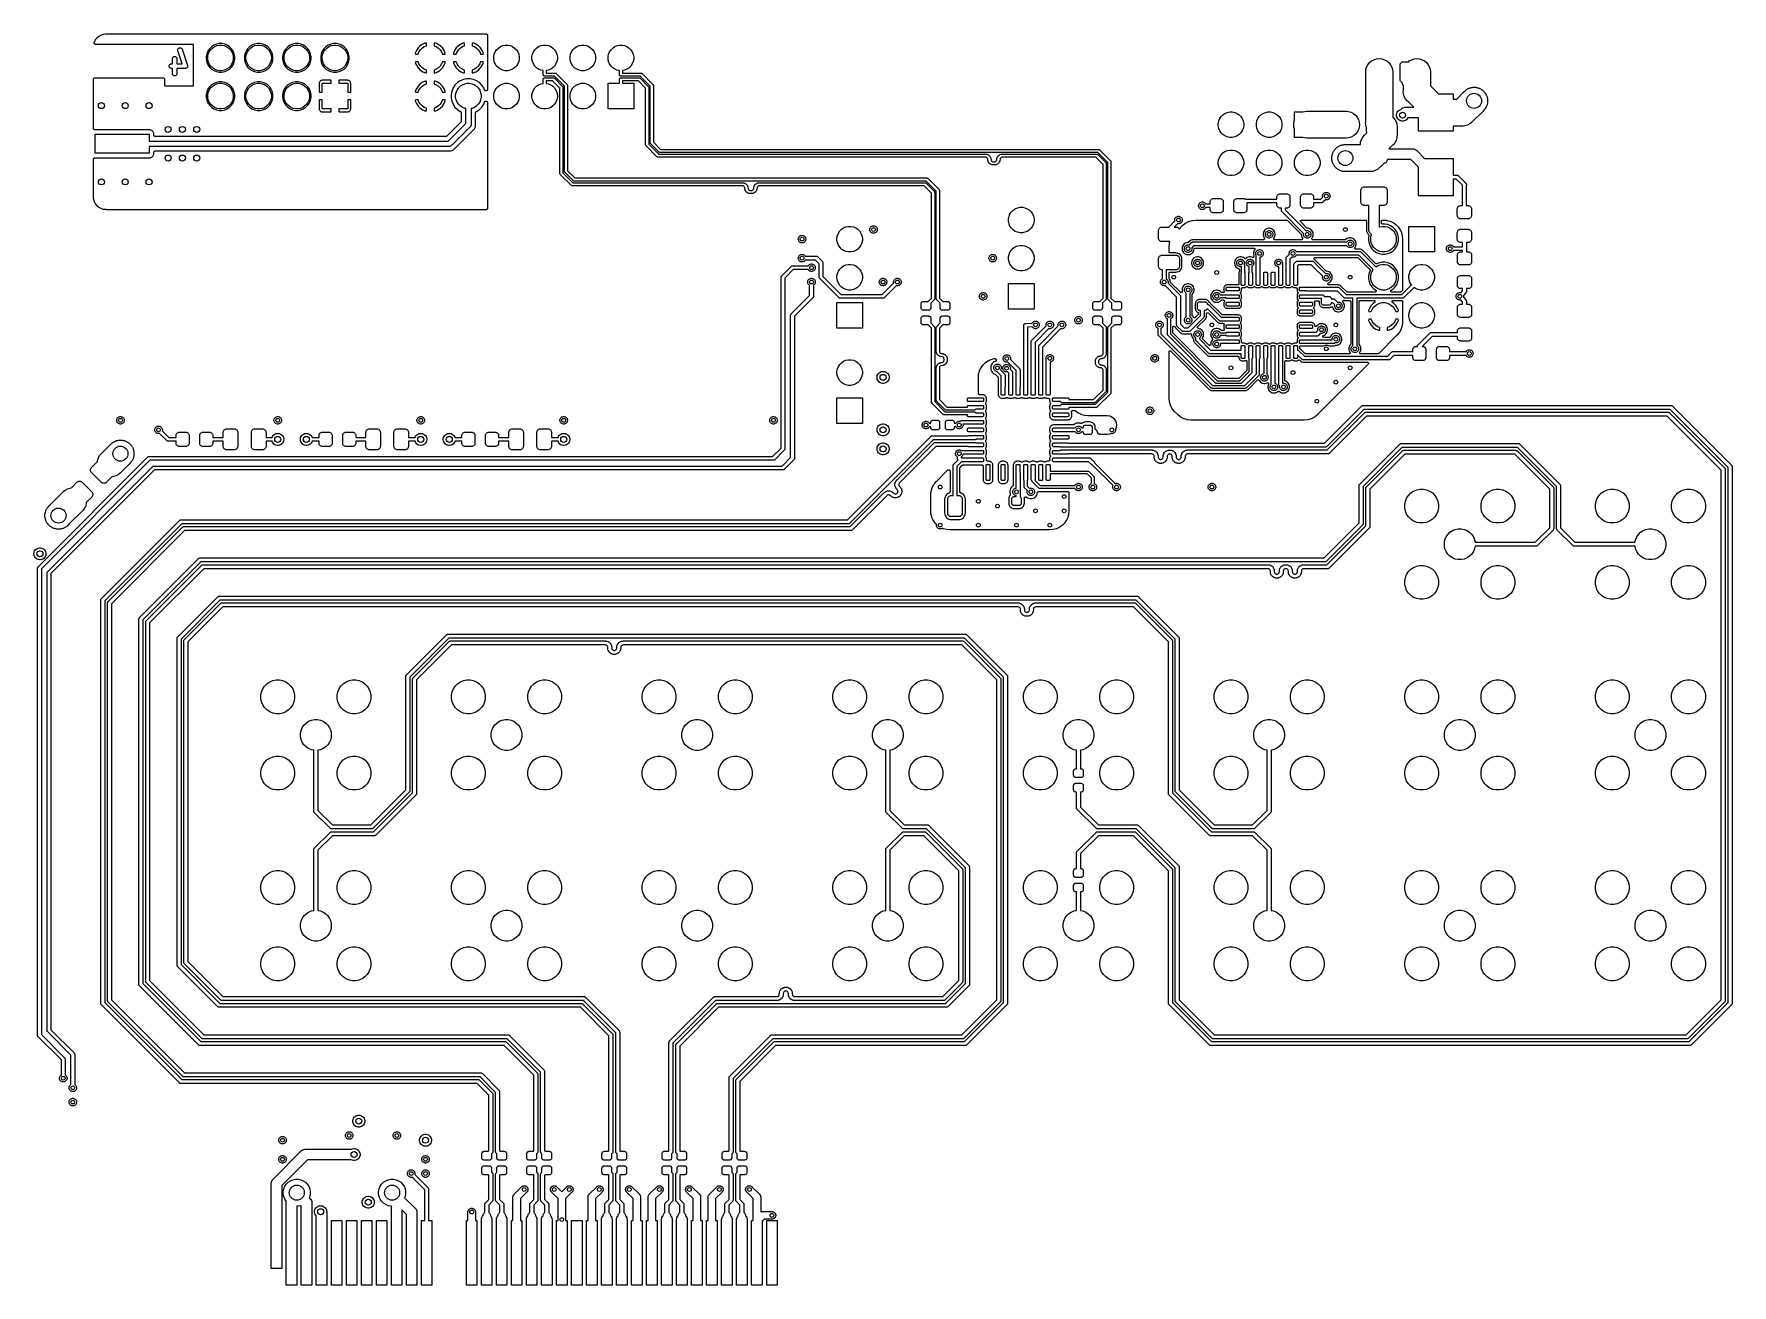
# Model space of a CAD drawing. Extents: x 4.56 to 9.01, y -5.14 to -1.86.
import ezdxf

# ---------------------------------------------------------------- set-up
doc = ezdxf.new("R2010")
doc.units = 0
doc.header["$MEASUREMENT"] = 0
doc.layers.add('BLACK', color=7, linetype='CONTINUOUS')

msp = doc.modelspace()

# ---------------------------------------------------------------- linework, layer by layer
at = {"layer": 'BLACK', "linetype": 'CONTINUOUS'}
for p, q in [((4.72659, -1.87183), (4.73103, -1.86815)), ((4.73103, -1.86815), (4.73107, -1.86812)), ((4.73107, -1.86812), (4.73137, -1.86792)), ((4.73137, -1.86792), (4.73166, -1.86773)), ((4.73166, -1.86773), (4.73673, -1.86498)), ((4.73673, -1.86498), (4.73678, -1.86496)), ((4.73678, -1.86496), (4.73711, -1.86482)), ((4.73711, -1.86482), (4.73744, -1.86469)), ((4.73744, -1.86469), (4.74295, -1.86298)), ((4.74295, -1.86298), (4.743, -1.86297)), ((4.74295, -1.86298), (4.74295, -1.86298)), ((4.74295, -1.86298), (4.74295, -1.86298)), ((4.743, -1.86297), (4.74335, -1.8629)), ((4.74335, -1.8629), (4.7437, -1.86283)), ((4.7437, -1.86283), (4.74942, -1.86223)), ((4.74942, -1.86223), (4.74947, -1.86222)), ((4.74947, -1.86222), (4.74965, -1.86222)), ((4.74965, -1.86222), (4.74983, -1.8622)), ((4.74983, -1.8622), (5.74606, -1.8622)), ((5.74606, -1.8622), (5.74609, -1.8622)), ((5.74609, -1.8622), (5.74609, -1.8622)), ((5.74609, -1.8622), (5.74609, -1.8622)), ((5.74609, -1.8622), (5.74612, -1.86221)), ((5.74612, -1.86221), (5.74648, -1.86225)), ((5.74648, -1.86225), (5.74685, -1.86229)), ((5.74685, -1.86229), (5.74687, -1.86229)), ((5.74687, -1.86229), (5.74688, -1.86229)), ((5.74688, -1.86229), (5.74724, -1.8624)), ((5.74724, -1.8624), (5.74759, -1.86251)), ((5.74759, -1.86251), (5.7476, -1.86252)), ((5.7476, -1.86252), (5.74761, -1.86252)), ((5.74761, -1.86252), (5.74794, -1.8627)), ((5.74794, -1.8627), (5.74826, -1.86288)), ((5.74826, -1.86288), (5.74828, -1.86289)), ((5.74828, -1.86289), (5.74829, -1.86289)), ((5.74829, -1.86289), (5.74857, -1.86313)), ((5.74857, -1.86313), (5.74886, -1.86337)), ((5.74886, -1.86337), (5.74887, -1.86338)), ((5.74887, -1.86338), (5.74888, -1.86339)), ((5.74888, -1.86339), (5.74911, -1.86367)), ((5.74911, -1.86367), (5.74934, -1.86396)), ((5.74934, -1.86396), (5.74935, -1.86398)), ((5.74935, -1.86398), (5.74936, -1.86399)), ((5.74936, -1.86399), (5.74953, -1.86431)), ((5.74953, -1.86431), (5.7497, -1.86464)), ((5.7497, -1.86464), (5.74971, -1.86465)), ((5.74971, -1.86465), (5.74971, -1.86467)), ((5.74971, -1.86467), (5.74982, -1.86502)), ((5.74982, -1.86502), (5.74993, -1.86538)), ((5.74993, -1.86538), (5.74993, -1.86539)), ((5.74993, -1.86539), (5.74993, -1.8654)), ((5.74993, -1.8654), (5.74996, -1.86577)), ((5.74996, -1.86577), (5.75, -1.86614)), ((5.75, -1.86614), (5.75, -2.00761)), ((4.71847, -1.8855), (4.71849, -1.88533)), ((4.71849, -1.88571), (4.71847, -1.8855)), ((4.71849, -1.88515), (4.71853, -1.88495)), ((4.71849, -1.88533), (4.71849, -1.88515)), ((4.71849, -1.88592), (4.71849, -1.88571)), ((4.71853, -1.88609), (4.71849, -1.88592)), ((4.71853, -1.88495), (4.71855, -1.88474)), ((4.71854, -1.88627), (4.71853, -1.88609)), ((4.7186, -1.88647), (4.71854, -1.88627)), ((4.71855, -1.88474), (4.71861, -1.88457)), ((4.71864, -1.88667), (4.7186, -1.88647)), ((4.71861, -1.88457), (4.71864, -1.88439)), ((4.71864, -1.88439), (4.71898, -1.88328)), ((4.71871, -1.88683), (4.71864, -1.88667)), ((4.71876, -1.88701), (4.71871, -1.88683)), ((4.71886, -1.88719), (4.71876, -1.88701)), ((4.71893, -1.88738), (4.71886, -1.88719)), ((4.71903, -1.88753), (4.71893, -1.88738)), ((4.71898, -1.88328), (4.719, -1.88323)), ((4.719, -1.88323), (4.71914, -1.8829)), ((4.71912, -1.88769), (4.71903, -1.88753)), ((4.71925, -1.88785), (4.71912, -1.88769)), ((4.71914, -1.8829), (4.71927, -1.88257)), ((4.71936, -1.88802), (4.71925, -1.88785)), ((4.71927, -1.88257), (4.72198, -1.87748)), ((4.71949, -1.88815), (4.71936, -1.88802)), ((4.7196, -1.88829), (4.71949, -1.88815)), ((4.71976, -1.88842), (4.7196, -1.88829)), ((4.7199, -1.88857), (4.71976, -1.88842)), ((4.72005, -1.88867), (4.7199, -1.88857)), ((4.72019, -1.88878), (4.72005, -1.88867)), ((4.72037, -1.88888), (4.72019, -1.88878)), ((4.72054, -1.88899), (4.72037, -1.88888)), ((4.7207, -1.88906), (4.72054, -1.88899)), ((4.72086, -1.88915), (4.7207, -1.88906)), ((4.72106, -1.88921), (4.72086, -1.88915)), ((4.72125, -1.88929), (4.72106, -1.88921)), ((4.72142, -1.88933), (4.72125, -1.88929)), ((4.72159, -1.88938), (4.72142, -1.88933)), ((4.7218, -1.88941), (4.72159, -1.88938)), ((4.722, -1.88945), (4.7218, -1.88941)), ((4.72198, -1.87748), (4.722, -1.87743)), ((4.72198, -1.87748), (4.72198, -1.87748)), ((4.72198, -1.87748), (4.72198, -1.87748)), ((4.722, -1.87743), (4.7222, -1.87714)), ((4.72218, -1.88945), (4.722, -1.88945)), ((4.72236, -1.88947), (4.72218, -1.88945)), ((4.7222, -1.87714), (4.7224, -1.87684)), ((4.72241, -1.88947), (4.72236, -1.88947)), ((4.7224, -1.87684), (4.72604, -1.87237)), ((4.97805, -1.88947), (4.72241, -1.88947)), ((4.72604, -1.87237), (4.72604, -1.87237)), ((4.72604, -1.87237), (4.72605, -1.87237)), ((4.72605, -1.87237), (4.72608, -1.87233)), ((4.72608, -1.87233), (4.72633, -1.87208)), ((4.72633, -1.87208), (4.72659, -1.87183)), ((4.93768, -1.90383), (4.93788, -1.90269)), ((4.93769, -1.90498), (4.93768, -1.90383)), ((4.93793, -1.90611), (4.93769, -1.90498)), ((4.93788, -1.90269), (4.93831, -1.90162)), ((4.93796, -1.90618), (4.93793, -1.90611)), ((4.94943, -1.94059), (4.93796, -1.90618)), ((4.93831, -1.90162), (4.93893, -1.90065)), ((4.93893, -1.90065), (4.93973, -1.89982)), ((4.93973, -1.89982), (4.94068, -1.89916)), ((4.94068, -1.89916), (4.94173, -1.8987)), ((4.94173, -1.8987), (4.94286, -1.89845)), ((4.94286, -1.89845), (4.94401, -1.89843)), ((4.94401, -1.89843), (4.94514, -1.89863)), ((4.94514, -1.89863), (4.94622, -1.89904)), ((4.94622, -1.89904), (4.94719, -1.89966)), ((4.94719, -1.89966), (4.94803, -1.90046)), ((4.94803, -1.90046), (4.94869, -1.9014)), ((4.94869, -1.9014), (4.94916, -1.90245)), ((4.94916, -1.90245), (4.96322, -1.94463)), ((4.97824, -1.88949), (4.97805, -1.88947)), ((4.97844, -1.88959), (4.97824, -1.88949)), ((4.9786, -1.88966), (4.97844, -1.88959)), ((4.97871, -1.88972), (4.9786, -1.88966)), ((4.97871, -1.99833), (4.97871, -1.88972)), ((5.01404, -1.91409), (5.0126, -1.92132)), ((5.01686, -1.90728), (5.01404, -1.91409)), ((5.02095, -1.90116), (5.01686, -1.90728)), ((5.01782, -1.91524), (5.02034, -1.90915)), ((5.02034, -1.90915), (5.02401, -1.90367)), ((5.02616, -1.89595), (5.02095, -1.90116)), ((5.02401, -1.90367), (5.02867, -1.89901)), ((5.03228, -1.89186), (5.02616, -1.89595)), ((5.02867, -1.89901), (5.03415, -1.89534)), ((5.03909, -1.88904), (5.03228, -1.89186)), ((5.03415, -1.89534), (5.04024, -1.89282)), ((5.04632, -1.8876), (5.03909, -1.88904)), ((5.04024, -1.89282), (5.0467, -1.89154)), ((5.05368, -1.8876), (5.04632, -1.8876)), ((5.0467, -1.89154), (5.0533, -1.89154)), ((5.0533, -1.89154), (5.05976, -1.89282)), ((5.06091, -1.88904), (5.05368, -1.8876)), ((5.05976, -1.89282), (5.06585, -1.89534)), ((5.06772, -1.89186), (5.06091, -1.88904)), ((5.06585, -1.89534), (5.07133, -1.89901)), ((5.07384, -1.89595), (5.06772, -1.89186)), ((5.07133, -1.89901), (5.07599, -1.90367)), ((5.07905, -1.90116), (5.07384, -1.89595)), ((5.07599, -1.90367), (5.07966, -1.90915)), ((5.08314, -1.90728), (5.07905, -1.90116)), ((5.07966, -1.90915), (5.08218, -1.91524)), ((5.08596, -1.91409), (5.08314, -1.90728)), ((5.0874, -1.92132), (5.08596, -1.91409)), ((5.11404, -1.91409), (5.1126, -1.92132)), ((5.11686, -1.90728), (5.11404, -1.91409)), ((5.12095, -1.90116), (5.11686, -1.90728)), ((5.11782, -1.91524), (5.12034, -1.90915)), ((5.12034, -1.90915), (5.12401, -1.90367)), ((5.12616, -1.89595), (5.12095, -1.90116)), ((5.12401, -1.90367), (5.12867, -1.89901)), ((5.13228, -1.89186), (5.12616, -1.89595)), ((5.12867, -1.89901), (5.13415, -1.89534)), ((5.13909, -1.88904), (5.13228, -1.89186)), ((5.13415, -1.89534), (5.14024, -1.89282)), ((5.14632, -1.8876), (5.13909, -1.88904)), ((5.14024, -1.89282), (5.1467, -1.89154)), ((5.15368, -1.8876), (5.14632, -1.8876)), ((5.1467, -1.89154), (5.1533, -1.89154)), ((5.1533, -1.89154), (5.15976, -1.89282)), ((5.16091, -1.88904), (5.15368, -1.8876)), ((5.15976, -1.89282), (5.16585, -1.89534)), ((5.16772, -1.89186), (5.16091, -1.88904)), ((5.16585, -1.89534), (5.17133, -1.89901)), ((5.17384, -1.89595), (5.16772, -1.89186)), ((5.17133, -1.89901), (5.17599, -1.90367)), ((5.17905, -1.90116), (5.17384, -1.89595)), ((5.17599, -1.90367), (5.17966, -1.90915)), ((5.18314, -1.90728), (5.17905, -1.90116)), ((5.17966, -1.90915), (5.18218, -1.91524)), ((5.18596, -1.91409), (5.18314, -1.90728)), ((5.1874, -1.92132), (5.18596, -1.91409)), ((5.21404, -1.91409), (5.2126, -1.92132)), ((5.21686, -1.90728), (5.21404, -1.91409)), ((5.22095, -1.90116), (5.21686, -1.90728)), ((5.21782, -1.91524), (5.22034, -1.90915)), ((5.22034, -1.90915), (5.22401, -1.90367)), ((5.22616, -1.89595), (5.22095, -1.90116)), ((5.22401, -1.90367), (5.22867, -1.89901)), ((5.23228, -1.89186), (5.22616, -1.89595)), ((5.22867, -1.89901), (5.23415, -1.89534)), ((5.23909, -1.88904), (5.23228, -1.89186)), ((5.23415, -1.89534), (5.24024, -1.89282)), ((5.24632, -1.8876), (5.23909, -1.88904)), ((5.24024, -1.89282), (5.2467, -1.89154)), ((5.25368, -1.8876), (5.24632, -1.8876)), ((5.2467, -1.89154), (5.2533, -1.89154)), ((5.2533, -1.89154), (5.25976, -1.89282)), ((5.26091, -1.88904), (5.25368, -1.8876)), ((5.25976, -1.89282), (5.26585, -1.89534)), ((5.26772, -1.89186), (5.26091, -1.88904)), ((5.26585, -1.89534), (5.27133, -1.89901)), ((5.27384, -1.89595), (5.26772, -1.89186)), ((5.27133, -1.89901), (5.27599, -1.90367)), ((5.27905, -1.90116), (5.27384, -1.89595)), ((5.27599, -1.90367), (5.27966, -1.90915)), ((5.28314, -1.90728), (5.27905, -1.90116)), ((5.27966, -1.90915), (5.28218, -1.91524)), ((5.28596, -1.91409), (5.28314, -1.90728)), ((5.2874, -1.92132), (5.28596, -1.91409)), ((5.31404, -1.91409), (5.3126, -1.92132)), ((5.31686, -1.90728), (5.31404, -1.91409)), ((5.32095, -1.90116), (5.31686, -1.90728)), ((5.31782, -1.91524), (5.32034, -1.90915)), ((5.32034, -1.90915), (5.32401, -1.90367)), ((5.32616, -1.89595), (5.32095, -1.90116)), ((5.32401, -1.90367), (5.32867, -1.89901)), ((5.33228, -1.89186), (5.32616, -1.89595)), ((5.32867, -1.89901), (5.33415, -1.89534)), ((5.33909, -1.88904), (5.33228, -1.89186)), ((5.33415, -1.89534), (5.34024, -1.89282)), ((5.34632, -1.8876), (5.33909, -1.88904)), ((5.34024, -1.89282), (5.3467, -1.89154)), ((5.35368, -1.8876), (5.34632, -1.8876)), ((5.3467, -1.89154), (5.3533, -1.89154)), ((5.3533, -1.89154), (5.35976, -1.89282)), ((5.36091, -1.88904), (5.35368, -1.8876)), ((5.35976, -1.89282), (5.36585, -1.89534)), ((5.36772, -1.89186), (5.36091, -1.88904)), ((5.36585, -1.89534), (5.37133, -1.89901)), ((5.37384, -1.89595), (5.36772, -1.89186)), ((5.37133, -1.89901), (5.37599, -1.90367)), ((5.37905, -1.90116), (5.37384, -1.89595)), ((5.37599, -1.90367), (5.37966, -1.90915)), ((5.38314, -1.90728), (5.37905, -1.90116)), ((5.37966, -1.90915), (5.38218, -1.91524)), ((5.38572, -1.9135), (5.38314, -1.90728)), ((5.38596, -1.91409), (5.38572, -1.9135)), ((5.3874, -1.92132), (5.38596, -1.91409)), ((5.5635, -1.90564), (5.56073, -1.91237)), ((5.56073, -1.91237), (5.56128, -1.915)), ((5.56798, -1.89889), (5.5635, -1.90564)), ((5.56792, -1.915), (5.57034, -1.90915)), ((5.57369, -1.89314), (5.56798, -1.89889)), ((5.57034, -1.90915), (5.57401, -1.90367)), ((5.58041, -1.88862), (5.57369, -1.89314)), ((5.57401, -1.90367), (5.57867, -1.89901)), ((5.57867, -1.89901), (5.58415, -1.89534)), ((5.58733, -1.88573), (5.58041, -1.88862)), ((5.58415, -1.89534), (5.59, -1.89292)), ((5.59, -1.8863), (5.58733, -1.88573)), ((5.59, -1.89292), (5.59, -1.8863)), ((5.61267, -1.88573), (5.61, -1.8863)), ((5.61, -1.8863), (5.61, -1.89292)), ((5.61, -1.89292), (5.61585, -1.89534)), ((5.61959, -1.88862), (5.61267, -1.88573)), ((5.61585, -1.89534), (5.62133, -1.89901)), ((5.62631, -1.89314), (5.61959, -1.88862)), ((5.62133, -1.89901), (5.62599, -1.90367)), ((5.62599, -1.90367), (5.62966, -1.90915)), ((5.63202, -1.89889), (5.62631, -1.89314)), ((5.62966, -1.90915), (5.63208, -1.915)), ((5.6365, -1.90564), (5.63202, -1.89889)), ((5.63927, -1.91237), (5.6365, -1.90564)), ((5.63872, -1.915), (5.63927, -1.91237)), ((5.6635, -1.90564), (5.66073, -1.91237)), ((5.66073, -1.91237), (5.66128, -1.915)), ((5.66798, -1.89889), (5.6635, -1.90564)), ((5.66792, -1.915), (5.67034, -1.90915)), ((5.67369, -1.89314), (5.66798, -1.89889)), ((5.67034, -1.90915), (5.67401, -1.90367)), ((5.68041, -1.88862), (5.67369, -1.89314)), ((5.67401, -1.90367), (5.67867, -1.89901)), ((5.67867, -1.89901), (5.68415, -1.89534)), ((5.68733, -1.88573), (5.68041, -1.88862)), ((5.68415, -1.89534), (5.69, -1.89292)), ((5.69, -1.8863), (5.68733, -1.88573)), ((5.69, -1.89292), (5.69, -1.8863)), ((5.71267, -1.88573), (5.71, -1.8863)), ((5.71, -1.8863), (5.71, -1.89292)), ((5.71, -1.89292), (5.71585, -1.89534)), ((5.71959, -1.88862), (5.71267, -1.88573)), ((5.71585, -1.89534), (5.72133, -1.89901)), ((5.72631, -1.89314), (5.71959, -1.88862)), ((5.72133, -1.89901), (5.72599, -1.90367)), ((5.72599, -1.90367), (5.72966, -1.90915)), ((5.73202, -1.89889), (5.72631, -1.89314)), ((5.72966, -1.90915), (5.73208, -1.915)), ((5.7365, -1.90564), (5.73202, -1.89889)), ((5.73927, -1.91237), (5.7365, -1.90564)), ((5.73872, -1.915), (5.73927, -1.91237)), ((5.76782, -1.91524), (5.77034, -1.90915)), ((5.77034, -1.90915), (5.77401, -1.90367)), ((5.77401, -1.90367), (5.77867, -1.89901)), ((5.77867, -1.89901), (5.78415, -1.89534)), ((5.78415, -1.89534), (5.79024, -1.89282)), ((5.79024, -1.89282), (5.7967, -1.89154)), ((5.7967, -1.89154), (5.8033, -1.89154)), ((5.8033, -1.89154), (5.80976, -1.89282)), ((5.80976, -1.89282), (5.81585, -1.89534)), ((5.81585, -1.89534), (5.82133, -1.89901)), ((5.82133, -1.89901), (5.82599, -1.90367)), ((5.82599, -1.90367), (5.82966, -1.90915)), ((5.82966, -1.90915), (5.83218, -1.91524)), ((5.86782, -1.91524), (5.87034, -1.90915)), ((5.87034, -1.90915), (5.87401, -1.90367)), ((5.87401, -1.90367), (5.87867, -1.89901)), ((5.87867, -1.89901), (5.88415, -1.89534)), ((5.88415, -1.89534), (5.89024, -1.89282)), ((5.89024, -1.89282), (5.8967, -1.89154)), ((5.8967, -1.89154), (5.9033, -1.89154)), ((5.9033, -1.89154), (5.90976, -1.89282)), ((5.90976, -1.89282), (5.91585, -1.89534)), ((5.91585, -1.89534), (5.92133, -1.89901)), ((5.92133, -1.89901), (5.92599, -1.90367)), ((5.92599, -1.90367), (5.92966, -1.90915)), ((5.92966, -1.90915), (5.93218, -1.91524)), ((5.96782, -1.91524), (5.97034, -1.90915)), ((5.97034, -1.90915), (5.97401, -1.90367)), ((5.97401, -1.90367), (5.97867, -1.89901)), ((5.97867, -1.89901), (5.98415, -1.89534)), ((5.98415, -1.89534), (5.99024, -1.89282)), ((5.99024, -1.89282), (5.9967, -1.89154)), ((5.9967, -1.89154), (6.0033, -1.89154)), ((6.0033, -1.89154), (6.00976, -1.89282)), ((6.00976, -1.89282), (6.01585, -1.89534)), ((6.01585, -1.89534), (6.02133, -1.89901)), ((6.02133, -1.89901), (6.02599, -1.90367)), ((6.02599, -1.90367), (6.02966, -1.90915)), ((6.02966, -1.90915), (6.03218, -1.91524)), ((6.06782, -1.91524), (6.07034, -1.90915)), ((6.07034, -1.90915), (6.07401, -1.90367)), ((6.07401, -1.90367), (6.07867, -1.89901)), ((6.07867, -1.89901), (6.08415, -1.89534)), ((6.08415, -1.89534), (6.09024, -1.89282)), ((6.09024, -1.89282), (6.0967, -1.89154)), ((6.0967, -1.89154), (6.1033, -1.89154)), ((6.1033, -1.89154), (6.10976, -1.89282)), ((6.10976, -1.89282), (6.11585, -1.89534)), ((6.11585, -1.89534), (6.12133, -1.89901)), ((6.12133, -1.89901), (6.12599, -1.90367)), ((6.12599, -1.90367), (6.12966, -1.90915)), ((6.12966, -1.90915), (6.13218, -1.91524)), ((4.91516, -1.94646), (4.91528, -1.94531)), ((4.91526, -1.94761), (4.91516, -1.94646)), ((4.91559, -1.94871), (4.91526, -1.94761)), ((4.91528, -1.94531), (4.91562, -1.94421)), ((4.91612, -1.94973), (4.91559, -1.94871)), ((4.91562, -1.94421), (4.91617, -1.9432)), ((4.91684, -1.95063), (4.91612, -1.94973)), ((4.91617, -1.9432), (4.9169, -1.94231)), ((4.91773, -1.95137), (4.91684, -1.95063)), ((4.9169, -1.94231), (4.91779, -1.94158)), ((4.91874, -1.95193), (4.91773, -1.95137)), ((4.91779, -1.94158), (4.91881, -1.94104)), ((4.91984, -1.95228), (4.91874, -1.95193)), ((4.91881, -1.94104), (4.91992, -1.94071)), ((4.92098, -1.9524), (4.91984, -1.95228)), ((4.91992, -1.94071), (4.92106, -1.94059)), ((4.92106, -1.9524), (4.92098, -1.9524)), ((4.92106, -1.94059), (4.92359, -1.94059)), ((4.92359, -1.9524), (4.92106, -1.9524)), ((4.92359, -1.92673), (4.92372, -1.92559)), ((4.92359, -1.92681), (4.92359, -1.92673)), ((4.92359, -1.94059), (4.92359, -1.92681)), ((4.92359, -1.96618), (4.92359, -1.9524)), ((4.92372, -1.92559), (4.92407, -1.92449)), ((4.92407, -1.92449), (4.92463, -1.92348)), ((4.92463, -1.92348), (4.92537, -1.92259)), ((4.92537, -1.92259), (4.92627, -1.92187)), ((4.92627, -1.92187), (4.92729, -1.92134)), ((4.92729, -1.92134), (4.92839, -1.92101)), ((4.92839, -1.92101), (4.92954, -1.92091)), ((4.92954, -1.92091), (4.93069, -1.92103)), ((4.93069, -1.92103), (4.93179, -1.92137)), ((4.93179, -1.92137), (4.9328, -1.92192)), ((4.9328, -1.92192), (4.93369, -1.92265)), ((4.93369, -1.92265), (4.93442, -1.92355)), ((4.93442, -1.92355), (4.93496, -1.92456)), ((4.93496, -1.92456), (4.93529, -1.92567)), ((4.93529, -1.92567), (4.9354, -1.92681)), ((4.9354, -1.92681), (4.9354, -1.94059)), ((4.9354, -1.94059), (4.94943, -1.94059)), ((4.95762, -1.9524), (4.9354, -1.9524)), ((4.9354, -1.9524), (4.9354, -1.96618)), ((4.95797, -1.95237), (4.95762, -1.9524)), ((4.95832, -1.95236), (4.95797, -1.95237)), ((4.95854, -1.95231), (4.95832, -1.95236)), ((4.95877, -1.95229), (4.95854, -1.95231)), ((4.95911, -1.95219), (4.95877, -1.95229)), ((4.95945, -1.95211), (4.95911, -1.95219)), ((4.95966, -1.95202), (4.95945, -1.95211)), ((4.95987, -1.95196), (4.95966, -1.95202)), ((4.96018, -1.95179), (4.95987, -1.95196)), ((4.96051, -1.95165), (4.96018, -1.95179)), ((4.96069, -1.95152), (4.96051, -1.95165)), ((4.96089, -1.95142), (4.96069, -1.95152)), ((4.96116, -1.9512), (4.96089, -1.95142)), ((4.96145, -1.95099), (4.96116, -1.9512)), ((4.96161, -1.95083), (4.96145, -1.95099)), ((4.96178, -1.95069), (4.96161, -1.95083)), ((4.96201, -1.95042), (4.96178, -1.95069)), ((4.96225, -1.95016), (4.96201, -1.95042)), ((4.96237, -1.94997), (4.96225, -1.95016)), ((4.96252, -1.9498), (4.96237, -1.94997)), ((4.96268, -1.94949), (4.96252, -1.9498)), ((4.96288, -1.9492), (4.96268, -1.94949)), ((4.96296, -1.94899), (4.96288, -1.9492)), ((4.96306, -1.94879), (4.96296, -1.94899)), ((4.96317, -1.94845), (4.96306, -1.94879)), ((4.9633, -1.94812), (4.96317, -1.94845)), ((4.96322, -1.94463), (4.96325, -1.94471)), ((4.96325, -1.94471), (4.96332, -1.94505)), ((4.96334, -1.9479), (4.9633, -1.94812)), ((4.96332, -1.94505), (4.96342, -1.94539)), ((4.96341, -1.94769), (4.96334, -1.9479)), ((4.96344, -1.94734), (4.96341, -1.94769)), ((4.96342, -1.94539), (4.96344, -1.94562)), ((4.96344, -1.94562), (4.96349, -1.94584)), ((4.96351, -1.94699), (4.96344, -1.94734)), ((4.96349, -1.94584), (4.96349, -1.94619)), ((4.96349, -1.94619), (4.96353, -1.94654)), ((4.96353, -1.94654), (4.9635, -1.94676)), ((4.9635, -1.94676), (4.96351, -1.94699)), ((5.0126, -1.92132), (5.0126, -1.92868)), ((5.0126, -1.92868), (5.01404, -1.93591)), ((5.01404, -1.93591), (5.01686, -1.94272)), ((5.01654, -1.9217), (5.01782, -1.91524)), ((5.01654, -1.9283), (5.01654, -1.9217)), ((5.01782, -1.93476), (5.01654, -1.9283)), ((5.01686, -1.94272), (5.02095, -1.94884)), ((5.02034, -1.94085), (5.01782, -1.93476)), ((5.02401, -1.94633), (5.02034, -1.94085)), ((5.02095, -1.94884), (5.02616, -1.95405)), ((5.02867, -1.95099), (5.02401, -1.94633)), ((5.02616, -1.95405), (5.03228, -1.95814)), ((5.03415, -1.95466), (5.02867, -1.95099)), ((5.03228, -1.95814), (5.03909, -1.96096)), ((5.04024, -1.95718), (5.03415, -1.95466)), ((5.0467, -1.95846), (5.04024, -1.95718)), ((5.0533, -1.95846), (5.0467, -1.95846)), ((5.05976, -1.95718), (5.0533, -1.95846)), ((5.06585, -1.95466), (5.05976, -1.95718)), ((5.06091, -1.96096), (5.06772, -1.95814)), ((5.07133, -1.95099), (5.06585, -1.95466)), ((5.06772, -1.95814), (5.07384, -1.95405)), ((5.07599, -1.94633), (5.07133, -1.95099)), ((5.07384, -1.95405), (5.07905, -1.94884)), ((5.07966, -1.94085), (5.07599, -1.94633)), ((5.07905, -1.94884), (5.08314, -1.94272)), ((5.08218, -1.93476), (5.07966, -1.94085)), ((5.08218, -1.91524), (5.08346, -1.9217)), ((5.08346, -1.9283), (5.08218, -1.93476)), ((5.08314, -1.94272), (5.08596, -1.93591)), ((5.08346, -1.9217), (5.08346, -1.9283)), ((5.08596, -1.93591), (5.0874, -1.92868)), ((5.0874, -1.92868), (5.0874, -1.92132)), ((5.1126, -1.92132), (5.1126, -1.92868)), ((5.1126, -1.92868), (5.11404, -1.93591)), ((5.11404, -1.93591), (5.11686, -1.94272)), ((5.11654, -1.9217), (5.11782, -1.91524)), ((5.11654, -1.9283), (5.11654, -1.9217)), ((5.11782, -1.93476), (5.11654, -1.9283)), ((5.11686, -1.94272), (5.12095, -1.94884)), ((5.12034, -1.94085), (5.11782, -1.93476)), ((5.12401, -1.94633), (5.12034, -1.94085)), ((5.12095, -1.94884), (5.12616, -1.95405)), ((5.12867, -1.95099), (5.12401, -1.94633)), ((5.12616, -1.95405), (5.13228, -1.95814)), ((5.13415, -1.95466), (5.12867, -1.95099)), ((5.13228, -1.95814), (5.13909, -1.96096)), ((5.14024, -1.95718), (5.13415, -1.95466)), ((5.1467, -1.95846), (5.14024, -1.95718)), ((5.1533, -1.95846), (5.1467, -1.95846)), ((5.15976, -1.95718), (5.1533, -1.95846)), ((5.16585, -1.95466), (5.15976, -1.95718)), ((5.16091, -1.96096), (5.16772, -1.95814)), ((5.17133, -1.95099), (5.16585, -1.95466)), ((5.16772, -1.95814), (5.17384, -1.95405)), ((5.17599, -1.94633), (5.17133, -1.95099)), ((5.17384, -1.95405), (5.17905, -1.94884)), ((5.17966, -1.94085), (5.17599, -1.94633)), ((5.17905, -1.94884), (5.18314, -1.94272)), ((5.18218, -1.93476), (5.17966, -1.94085)), ((5.18218, -1.91524), (5.18346, -1.9217)), ((5.18346, -1.9283), (5.18218, -1.93476)), ((5.18314, -1.94272), (5.18596, -1.93591)), ((5.18346, -1.9217), (5.18346, -1.9283)), ((5.18596, -1.93591), (5.1874, -1.92868)), ((5.1874, -1.92868), (5.1874, -1.92132)), ((5.2126, -1.92132), (5.2126, -1.92868)), ((5.2126, -1.92868), (5.21404, -1.93591)), ((5.21404, -1.93591), (5.21686, -1.94272)), ((5.21654, -1.9217), (5.21782, -1.91524)), ((5.21654, -1.9283), (5.21654, -1.9217)), ((5.21782, -1.93476), (5.21654, -1.9283)), ((5.21686, -1.94272), (5.22095, -1.94884)), ((5.22034, -1.94085), (5.21782, -1.93476)), ((5.22401, -1.94633), (5.22034, -1.94085)), ((5.22095, -1.94884), (5.22616, -1.95405)), ((5.22867, -1.95099), (5.22401, -1.94633)), ((5.22616, -1.95405), (5.23228, -1.95814)), ((5.23415, -1.95466), (5.22867, -1.95099)), ((5.23228, -1.95814), (5.23909, -1.96096)), ((5.24024, -1.95718), (5.23415, -1.95466)), ((5.2467, -1.95846), (5.24024, -1.95718)), ((5.2533, -1.95846), (5.2467, -1.95846)), ((5.25976, -1.95718), (5.2533, -1.95846)), ((5.26585, -1.95466), (5.25976, -1.95718)), ((5.26091, -1.96096), (5.26772, -1.95814)), ((5.27133, -1.95099), (5.26585, -1.95466)), ((5.26772, -1.95814), (5.27384, -1.95405)), ((5.27599, -1.94633), (5.27133, -1.95099)), ((5.27384, -1.95405), (5.27905, -1.94884)), ((5.27966, -1.94085), (5.27599, -1.94633)), ((5.27905, -1.94884), (5.28314, -1.94272)), ((5.28218, -1.93476), (5.27966, -1.94085)), ((5.28218, -1.91524), (5.28346, -1.9217)), ((5.28346, -1.9283), (5.28218, -1.93476)), ((5.28314, -1.94272), (5.28596, -1.93591)), ((5.28346, -1.9217), (5.28346, -1.9283)), ((5.28596, -1.93591), (5.2874, -1.92868)), ((5.2874, -1.92868), (5.2874, -1.92132)), ((5.3126, -1.92132), (5.3126, -1.92868)), ((5.3126, -1.92868), (5.31404, -1.93591)), ((5.31404, -1.93591), (5.31686, -1.94272)), ((5.31654, -1.9217), (5.31782, -1.91524)), ((5.31654, -1.9283), (5.31654, -1.9217)), ((5.31782, -1.93476), (5.31654, -1.9283)), ((5.31686, -1.94272), (5.32095, -1.94884)), ((5.32034, -1.94085), (5.31782, -1.93476)), ((5.32401, -1.94633), (5.32034, -1.94085)), ((5.32095, -1.94884), (5.32616, -1.95405)), ((5.32867, -1.95099), (5.32401, -1.94633)), ((5.32616, -1.95405), (5.33228, -1.95814)), ((5.33415, -1.95466), (5.32867, -1.95099)), ((5.33228, -1.95814), (5.33909, -1.96096)), ((5.34024, -1.95718), (5.33415, -1.95466)), ((5.3467, -1.95846), (5.34024, -1.95718)), ((5.3533, -1.95846), (5.3467, -1.95846)), ((5.35976, -1.95718), (5.3533, -1.95846)), ((5.36585, -1.95466), (5.35976, -1.95718)), ((5.36091, -1.96096), (5.36772, -1.95814)), ((5.37133, -1.95099), (5.36585, -1.95466)), ((5.36772, -1.95814), (5.37384, -1.95405)), ((5.37599, -1.94633), (5.37133, -1.95099)), ((5.37384, -1.95405), (5.37905, -1.94884)), ((5.37966, -1.94085), (5.37599, -1.94633)), ((5.37905, -1.94884), (5.38314, -1.94272)), ((5.38218, -1.93476), (5.37966, -1.94085)), ((5.38218, -1.91524), (5.38346, -1.9217)), ((5.38346, -1.9283), (5.38218, -1.93476)), ((5.38314, -1.94272), (5.38572, -1.9365)), ((5.38346, -1.9217), (5.38346, -1.9283)), ((5.38572, -1.9365), (5.38596, -1.93591)), ((5.38572, -1.9365), (5.38572, -1.9365)), ((5.38596, -1.93591), (5.3874, -1.92868)), ((5.3874, -1.92868), (5.3874, -1.92132)), ((5.56128, -1.935), (5.56073, -1.93763)), ((5.56073, -1.93763), (5.5635, -1.94436)), ((5.56128, -1.915), (5.56792, -1.915)), ((5.56792, -1.935), (5.56128, -1.935)), ((5.5635, -1.94436), (5.56798, -1.95111)), ((5.57034, -1.94085), (5.56792, -1.935)), ((5.56798, -1.95111), (5.57369, -1.95686)), ((5.57401, -1.94633), (5.57034, -1.94085)), ((5.57369, -1.95686), (5.58041, -1.96138)), ((5.57867, -1.95099), (5.57401, -1.94633)), ((5.58415, -1.95466), (5.57867, -1.95099)), ((5.59, -1.95708), (5.58415, -1.95466)), ((5.59, -1.9637), (5.59, -1.95708)), ((5.61585, -1.95466), (5.61, -1.95708)), ((5.61, -1.95708), (5.61, -1.9637)), ((5.62133, -1.95099), (5.61585, -1.95466)), ((5.61959, -1.96138), (5.62631, -1.95686)), ((5.62599, -1.94633), (5.62133, -1.95099)), ((5.62966, -1.94085), (5.62599, -1.94633)), ((5.62631, -1.95686), (5.63202, -1.95111)), ((5.63208, -1.935), (5.62966, -1.94085)), ((5.63202, -1.95111), (5.6365, -1.94436)), ((5.63208, -1.915), (5.63872, -1.915)), ((5.63872, -1.935), (5.63208, -1.935)), ((5.6365, -1.94436), (5.63927, -1.93763)), ((5.63927, -1.93763), (5.63872, -1.935)), ((5.66128, -1.935), (5.66073, -1.93763)), ((5.66073, -1.93763), (5.6635, -1.94436)), ((5.66128, -1.915), (5.66792, -1.915)), ((5.66792, -1.935), (5.66128, -1.935)), ((5.6635, -1.94436), (5.66798, -1.95111)), ((5.67034, -1.94085), (5.66792, -1.935)), ((5.66798, -1.95111), (5.67369, -1.95686)), ((5.67401, -1.94633), (5.67034, -1.94085)), ((5.67369, -1.95686), (5.68041, -1.96138)), ((5.67867, -1.95099), (5.67401, -1.94633)), ((5.68415, -1.95466), (5.67867, -1.95099)), ((5.69, -1.95708), (5.68415, -1.95466)), ((5.69, -1.9637), (5.69, -1.95708)), ((5.71585, -1.95466), (5.71, -1.95708)), ((5.71, -1.95708), (5.71, -1.9637)), ((5.72133, -1.95099), (5.71585, -1.95466)), ((5.71959, -1.96138), (5.72631, -1.95686)), ((5.72599, -1.94633), (5.72133, -1.95099)), ((5.72966, -1.94085), (5.72599, -1.94633)), ((5.72631, -1.95686), (5.73202, -1.95111)), ((5.73208, -1.935), (5.72966, -1.94085)), ((5.73202, -1.95111), (5.7365, -1.94436)), ((5.73208, -1.915), (5.73872, -1.915)), ((5.73872, -1.935), (5.73208, -1.935)), ((5.7365, -1.94436), (5.73927, -1.93763)), ((5.73927, -1.93763), (5.73872, -1.935)), ((5.76654, -1.9217), (5.76782, -1.91524)), ((5.76654, -1.9283), (5.76654, -1.9217)), ((5.76782, -1.93476), (5.76654, -1.9283)), ((5.77034, -1.94085), (5.76782, -1.93476)), ((5.77401, -1.94633), (5.77034, -1.94085)), ((5.77867, -1.95099), (5.77401, -1.94633)), ((5.78415, -1.95466), (5.77867, -1.95099)), ((5.79024, -1.95718), (5.78415, -1.95466)), ((5.7967, -1.95846), (5.79024, -1.95718)), ((5.8033, -1.95846), (5.7967, -1.95846)), ((5.80976, -1.95718), (5.8033, -1.95846)), ((5.81585, -1.95466), (5.80976, -1.95718)), ((5.82133, -1.95099), (5.81585, -1.95466)), ((5.82599, -1.94633), (5.82133, -1.95099)), ((5.82966, -1.94085), (5.82599, -1.94633)), ((5.83218, -1.93476), (5.82966, -1.94085)), ((5.83218, -1.91524), (5.83346, -1.9217)), ((5.83346, -1.9283), (5.83218, -1.93476)), ((5.83346, -1.9217), (5.83346, -1.9283)), ((5.86654, -1.9217), (5.86782, -1.91524)), ((5.86654, -1.9283), (5.86654, -1.9217)), ((5.86782, -1.93476), (5.86654, -1.9283)), ((5.87034, -1.94085), (5.86782, -1.93476)), ((5.87401, -1.94633), (5.87034, -1.94085)), ((5.87867, -1.95099), (5.87401, -1.94633)), ((5.88415, -1.95466), (5.87867, -1.95099)), ((5.89024, -1.95718), (5.88415, -1.95466)), ((5.89593, -1.95831), (5.89024, -1.95718)), ((5.89593, -1.96864), (5.89593, -1.95831)), ((5.90976, -1.95718), (5.90407, -1.95831)), ((5.90407, -1.95831), (5.90407, -1.96477)), ((5.91585, -1.95466), (5.90976, -1.95718)), ((5.92133, -1.95099), (5.91585, -1.95466)), ((5.92599, -1.94633), (5.92133, -1.95099)), ((5.92966, -1.94085), (5.92599, -1.94633)), ((5.93218, -1.93476), (5.92966, -1.94085)), ((5.93218, -1.91524), (5.93346, -1.9217)), ((5.93346, -1.9283), (5.93218, -1.93476)), ((5.93346, -1.9217), (5.93346, -1.9283)), ((5.96654, -1.9217), (5.96782, -1.91524)), ((5.96654, -1.9283), (5.96654, -1.9217)), ((5.96782, -1.93476), (5.96654, -1.9283)), ((5.97034, -1.94085), (5.96782, -1.93476)), ((5.97401, -1.94633), (5.97034, -1.94085)), ((5.97867, -1.95099), (5.97401, -1.94633)), ((5.98415, -1.95466), (5.97867, -1.95099)), ((5.99024, -1.95718), (5.98415, -1.95466)), ((5.9967, -1.95846), (5.99024, -1.95718)), ((6.0033, -1.95846), (5.9967, -1.95846)), ((6.00976, -1.95718), (6.0033, -1.95846)), ((6.01585, -1.95466), (6.00976, -1.95718)), ((6.02133, -1.95099), (6.01585, -1.95466)), ((6.02599, -1.94633), (6.02133, -1.95099)), ((6.02966, -1.94085), (6.02599, -1.94633)), ((6.03218, -1.93476), (6.02966, -1.94085)), ((6.03218, -1.91524), (6.03346, -1.9217)), ((6.03346, -1.9283), (6.03218, -1.93476)), ((6.03346, -1.9217), (6.03346, -1.9283)), ((6.06654, -1.9217), (6.06782, -1.91524)), ((6.06654, -1.9283), (6.06654, -1.9217)), ((6.06782, -1.93476), (6.06654, -1.9283)), ((6.07034, -1.94085), (6.06782, -1.93476)), ((6.07401, -1.94633), (6.07034, -1.94085)), ((6.07867, -1.95099), (6.07401, -1.94633)), ((6.08415, -1.95466), (6.07867, -1.95099)), ((6.09024, -1.95718), (6.08415, -1.95466)), ((6.09593, -1.95831), (6.09024, -1.95718)), ((6.09593, -1.96864), (6.09593, -1.95831)), ((6.10976, -1.95718), (6.10407, -1.95831)), ((6.10407, -1.95831), (6.10407, -1.96477)), ((6.11585, -1.95466), (6.10976, -1.95718)), ((6.12133, -1.95099), (6.11585, -1.95466)), ((6.12599, -1.94633), (6.12133, -1.95099)), ((6.12966, -1.94085), (6.12599, -1.94633)), ((6.13218, -1.93476), (6.12966, -1.94085)), ((6.13218, -1.91524), (6.13346, -1.9217)), ((6.13346, -1.9283), (6.13218, -1.93476)), ((6.13346, -1.9217), (6.13346, -1.9283)), ((8.05325, -1.96076), (8.05376, -1.95555)), ((8.05376, -1.95555), (8.05579, -1.94887)), ((8.05579, -1.94887), (8.05908, -1.94272)), ((8.05908, -1.94272), (8.0635, -1.93732)), ((8.0635, -1.93732), (8.0689, -1.9329)), ((8.0689, -1.9329), (8.07506, -1.92961)), ((8.07506, -1.92961), (8.08174, -1.92758)), ((8.08174, -1.92758), (8.08868, -1.9269)), ((8.08868, -1.9269), (8.09563, -1.92758)), ((8.09563, -1.92758), (8.10231, -1.92961)), ((8.10231, -1.92961), (8.10846, -1.9329)), ((8.10846, -1.9329), (8.11386, -1.93732)), ((8.11386, -1.93732), (8.11829, -1.94272)), ((8.11829, -1.94272), (8.12158, -1.94887)), ((8.12158, -1.94887), (8.1236, -1.95555)), ((8.1236, -1.95555), (8.12411, -1.96076)), ((8.14331, -1.94454), (8.14349, -1.94267)), ((8.14331, -1.98046), (8.14331, -1.94454)), ((8.14349, -1.94267), (8.14404, -1.94087)), ((8.14404, -1.94087), (8.14492, -1.93921)), ((8.14492, -1.93921), (8.14612, -1.93775)), ((8.14612, -1.93775), (8.14757, -1.93656)), ((8.14757, -1.93656), (8.14923, -1.93567)), ((8.14923, -1.93567), (8.15103, -1.93513)), ((8.15103, -1.93513), (8.1529, -1.93494)), ((8.1529, -1.93494), (8.16523, -1.93494)), ((8.16523, -1.93494), (8.16772, -1.9329)), ((8.16772, -1.9329), (8.17387, -1.92961)), ((8.17387, -1.92961), (8.18055, -1.92758)), ((8.18055, -1.92758), (8.1875, -1.9269)), ((8.1875, -1.9269), (8.19445, -1.92758)), ((8.19445, -1.92758), (8.20113, -1.92961)), ((8.20113, -1.92961), (8.20728, -1.9329)), ((8.20728, -1.9329), (8.21268, -1.93732)), ((8.21268, -1.93732), (8.2171, -1.94272)), ((8.2171, -1.94272), (8.22039, -1.94887)), ((8.22039, -1.94887), (8.22242, -1.95555)), ((8.22242, -1.95555), (8.22293, -1.96076)), ((4.71654, -1.98085), (4.71658, -1.98049)), ((4.71654, -1.98088), (4.71654, -1.98085)), ((4.71654, -1.98088), (4.71654, -1.98088)), ((4.71654, -1.98088), (4.71654, -1.98088)), ((4.71654, -1.98091), (4.71654, -1.98088)), ((4.71654, -2.10925), (4.71654, -1.98091)), ((4.71658, -1.98049), (4.71662, -1.98011)), ((4.71662, -1.98009), (4.71673, -1.97973)), ((4.71662, -1.9801), (4.71662, -1.98009)), ((4.71662, -1.98011), (4.71662, -1.9801)), ((4.71673, -1.97973), (4.71684, -1.97938)), ((4.71684, -1.97938), (4.71685, -1.97937)), ((4.71685, -1.97935), (4.71703, -1.97903)), ((4.71685, -1.97937), (4.71685, -1.97935)), ((4.71703, -1.97903), (4.71721, -1.9787)), ((4.71721, -1.9787), (4.71722, -1.97869)), ((4.71722, -1.97868), (4.71746, -1.9784)), ((4.71722, -1.97869), (4.71722, -1.97868)), ((4.71746, -1.9784), (4.7177, -1.97811)), ((4.7177, -1.97811), (4.71771, -1.9781)), ((4.71771, -1.9781), (4.71772, -1.97809)), ((4.71772, -1.97809), (4.71801, -1.97786)), ((4.71801, -1.97786), (4.71829, -1.97763)), ((4.71829, -1.97763), (4.71831, -1.97762)), ((4.71831, -1.97762), (4.71832, -1.97761)), ((4.71832, -1.97761), (4.71864, -1.97744)), ((4.71864, -1.97744), (4.71897, -1.97727)), ((4.71897, -1.97727), (4.71899, -1.97726)), ((4.71899, -1.97726), (4.719, -1.97726)), ((4.719, -1.97726), (4.71935, -1.97715)), ((4.71935, -1.97715), (4.71971, -1.97704)), ((4.71971, -1.97704), (4.71972, -1.97704)), ((4.71972, -1.97704), (4.71973, -1.97704)), ((4.71973, -1.97704), (4.7201, -1.977)), ((4.7201, -1.977), (4.72047, -1.97697)), ((4.72047, -1.97697), (4.89885, -1.97697)), ((4.89885, -1.97697), (4.89887, -1.97697)), ((4.89887, -1.97697), (4.89887, -1.97697)), ((4.89887, -1.97697), (4.89888, -1.97697)), ((4.89888, -1.97697), (4.8989, -1.97697)), ((4.8989, -1.97697), (4.89927, -1.97701)), ((4.89927, -1.97701), (4.89964, -1.97705)), ((4.89964, -1.97705), (4.89965, -1.97705)), ((4.89965, -1.97705), (4.89967, -1.97705)), ((4.89967, -1.97705), (4.90002, -1.97717)), ((4.90002, -1.97717), (4.90037, -1.97728)), ((4.90037, -1.97728), (4.90038, -1.97728)), ((4.90038, -1.97728), (4.9004, -1.97729)), ((4.9004, -1.97729), (4.90072, -1.97747)), ((4.90072, -1.97747), (4.90105, -1.97764)), ((4.90105, -1.97764), (4.90106, -1.97765)), ((4.90106, -1.97765), (4.90107, -1.97766)), ((4.90107, -1.97766), (4.90135, -1.97789)), ((4.90135, -1.97789), (4.90164, -1.97813)), ((4.90164, -1.97813), (4.90165, -1.97814)), ((4.90165, -1.97814), (4.90166, -1.97815)), ((4.90166, -1.97815), (4.90189, -1.97844)), ((4.90189, -1.97844), (4.90213, -1.97873)), ((4.90213, -1.97873), (4.90213, -1.97874)), ((4.90213, -1.97874), (4.90214, -1.97875)), ((4.90214, -1.97875), (4.90231, -1.97908)), ((4.90231, -1.97908), (4.90249, -1.97941)), ((4.90249, -1.97941), (4.90249, -1.97942)), ((4.90249, -1.97942), (4.9025, -1.97943)), ((4.9025, -1.97943), (4.9026, -1.97978)), ((4.9026, -1.97978), (4.90271, -1.98014)), ((4.90271, -1.98014), (4.90271, -1.98015)), ((4.90271, -1.98015), (4.90271, -1.98017)), ((4.90271, -1.98017), (4.90275, -1.98054)), ((4.90275, -1.98054), (4.90278, -1.98091)), ((4.90278, -1.98091), (4.90278, -1.99833)), ((4.90278, -1.99833), (4.97871, -1.99833)), ((4.92371, -1.96733), (4.92359, -1.96618)), ((4.92404, -1.96843), (4.92371, -1.96733)), ((4.92458, -1.96945), (4.92404, -1.96843)), ((4.92531, -1.97035), (4.92458, -1.96945)), ((4.9262, -1.97108), (4.92531, -1.97035)), ((4.92721, -1.97163), (4.9262, -1.97108)), ((4.92831, -1.97197), (4.92721, -1.97163)), ((4.92946, -1.97209), (4.92831, -1.97197)), ((4.93061, -1.97198), (4.92946, -1.97209)), ((4.93171, -1.97166), (4.93061, -1.97198)), ((4.93273, -1.97113), (4.93171, -1.97166)), ((4.93363, -1.9704), (4.93273, -1.97113)), ((4.93437, -1.96952), (4.93363, -1.9704)), ((4.93493, -1.96851), (4.93437, -1.96952)), ((4.93528, -1.96741), (4.93493, -1.96851)), ((4.9354, -1.96627), (4.93528, -1.96741)), ((4.9354, -1.96618), (4.9354, -1.96627)), ((5.02095, -2.00116), (5.01686, -2.00728)), ((5.02034, -2.00915), (5.02401, -2.00367)), ((5.02616, -1.99595), (5.02095, -2.00116)), ((5.02401, -2.00367), (5.02867, -1.99901)), ((5.03228, -1.99186), (5.02616, -1.99595)), ((5.02867, -1.99901), (5.03415, -1.99534)), ((5.03909, -1.98904), (5.03228, -1.99186)), ((5.03415, -1.99534), (5.04024, -1.99282)), ((5.03909, -1.96096), (5.04632, -1.9624)), ((5.04632, -1.9876), (5.03909, -1.98904)), ((5.04024, -1.99282), (5.0467, -1.99154)), ((5.04632, -1.9624), (5.05368, -1.9624)), ((5.05368, -1.9876), (5.04632, -1.9876)), ((5.0467, -1.99154), (5.0533, -1.99154)), ((5.0533, -1.99154), (5.05976, -1.99282)), ((5.05368, -1.9624), (5.06091, -1.96096)), ((5.06091, -1.98904), (5.05368, -1.9876)), ((5.05976, -1.99282), (5.06585, -1.99534)), ((5.06772, -1.99186), (5.06091, -1.98904)), ((5.06585, -1.99534), (5.07133, -1.99901)), ((5.07384, -1.99595), (5.06772, -1.99186)), ((5.07133, -1.99901), (5.07599, -2.00367)), ((5.07905, -2.00116), (5.07384, -1.99595)), ((5.07599, -2.00367), (5.07966, -2.00915)), ((5.08314, -2.00728), (5.07905, -2.00116)), ((5.12095, -2.00116), (5.11686, -2.00728)), ((5.12034, -2.00915), (5.12401, -2.00367)), ((5.12616, -1.99595), (5.12095, -2.00116)), ((5.12401, -2.00367), (5.12867, -1.99901)), ((5.13228, -1.99186), (5.12616, -1.99595)), ((5.12867, -1.99901), (5.13415, -1.99534)), ((5.13909, -1.98904), (5.13228, -1.99186)), ((5.13415, -1.99534), (5.14024, -1.99282)), ((5.13909, -1.96096), (5.14632, -1.9624)), ((5.14632, -1.9876), (5.13909, -1.98904)), ((5.14024, -1.99282), (5.1467, -1.99154)), ((5.14632, -1.9624), (5.15368, -1.9624)), ((5.15368, -1.9876), (5.14632, -1.9876)), ((5.1467, -1.99154), (5.1533, -1.99154)), ((5.1533, -1.99154), (5.15976, -1.99282)), ((5.15368, -1.9624), (5.16091, -1.96096)), ((5.16091, -1.98904), (5.15368, -1.9876)), ((5.15976, -1.99282), (5.16585, -1.99534)), ((5.16772, -1.99186), (5.16091, -1.98904)), ((5.16585, -1.99534), (5.17133, -1.99901)), ((5.17384, -1.99595), (5.16772, -1.99186)), ((5.17133, -1.99901), (5.17599, -2.00367)), ((5.17905, -2.00116), (5.17384, -1.99595)), ((5.17599, -2.00367), (5.17966, -2.00915)), ((5.18314, -2.00728), (5.17905, -2.00116)), ((5.22095, -2.00116), (5.21686, -2.00728)), ((5.22034, -2.00915), (5.22401, -2.00367)), ((5.22616, -1.99595), (5.22095, -2.00116)), ((5.22401, -2.00367), (5.22867, -1.99901)), ((5.23228, -1.99186), (5.22616, -1.99595)), ((5.22867, -1.99901), (5.23415, -1.99534)), ((5.23909, -1.98904), (5.23228, -1.99186)), ((5.23415, -1.99534), (5.24024, -1.99282)), ((5.23909, -1.96096), (5.24632, -1.9624)), ((5.24632, -1.9876), (5.23909, -1.98904)), ((5.24024, -1.99282), (5.2467, -1.99154)), ((5.24632, -1.9624), (5.25368, -1.9624)), ((5.25368, -1.9876), (5.24632, -1.9876)), ((5.2467, -1.99154), (5.2533, -1.99154)), ((5.2533, -1.99154), (5.25976, -1.99282)), ((5.25368, -1.9624), (5.26091, -1.96096)), ((5.26091, -1.98904), (5.25368, -1.9876)), ((5.25976, -1.99282), (5.26585, -1.99534)), ((5.26772, -1.99186), (5.26091, -1.98904)), ((5.26585, -1.99534), (5.27133, -1.99901)), ((5.27213, -1.99481), (5.26772, -1.99186)), ((5.27133, -1.99901), (5.27599, -2.00367)), ((5.27214, -1.99481), (5.27213, -1.99481)), ((5.27384, -1.99595), (5.27214, -1.99481)), ((5.27905, -2.00116), (5.27384, -1.99595)), ((5.27599, -2.00367), (5.27966, -2.00915)), ((5.28314, -2.00728), (5.27905, -2.00116)), ((5.30878, -1.98999), (5.3086, -1.99172)), ((5.3086, -1.99172), (5.30866, -2.01435)), ((5.30923, -1.98851), (5.30878, -1.98999)), ((5.30996, -1.98714), (5.30923, -1.98851)), ((5.31094, -1.98594), (5.30996, -1.98714)), ((5.31214, -1.98496), (5.31094, -1.98594)), ((5.31351, -1.98423), (5.31214, -1.98496)), ((5.31499, -1.98378), (5.31351, -1.98423)), ((5.31672, -1.9836), (5.31499, -1.98378)), ((5.31654, -2.015), (5.31654, -1.99154)), ((5.31654, -1.99154), (5.34, -1.99154)), ((5.33935, -1.98366), (5.31672, -1.9836)), ((5.33909, -1.96096), (5.34632, -1.9624)), ((5.34, -1.98431), (5.33935, -1.98366)), ((5.34, -1.99154), (5.34, -1.98431)), ((5.34632, -1.9624), (5.35368, -1.9624)), ((5.35368, -1.9624), (5.36091, -1.96096)), ((5.36065, -1.98366), (5.36, -1.98431)), ((5.36, -1.98431), (5.36, -1.99154)), ((5.36, -1.99154), (5.38346, -1.99154)), ((5.38328, -1.9836), (5.36065, -1.98366)), ((5.38501, -1.98378), (5.38328, -1.9836)), ((5.38346, -1.99154), (5.38346, -2.015)), ((5.38649, -1.98423), (5.38501, -1.98378)), ((5.38786, -1.98496), (5.38649, -1.98423)), ((5.38906, -1.98594), (5.38786, -1.98496)), ((5.39004, -1.98714), (5.38906, -1.98594)), ((5.39077, -1.98851), (5.39004, -1.98714)), ((5.39122, -1.98999), (5.39077, -1.98851)), ((5.3914, -1.99172), (5.39122, -1.98999)), ((5.39135, -2.01198), (5.3914, -1.99172)), ((5.56798, -1.99889), (5.5635, -2.00564)), ((5.57369, -1.99314), (5.56798, -1.99889)), ((5.57034, -2.00915), (5.57401, -2.00367)), ((5.58041, -1.98862), (5.57369, -1.99314)), ((5.57401, -2.00367), (5.57867, -1.99901)), ((5.57867, -1.99901), (5.58415, -1.99534)), ((5.58041, -1.96138), (5.58733, -1.96427)), ((5.58733, -1.98573), (5.58041, -1.98862)), ((5.58415, -1.99534), (5.59, -1.99292)), ((5.58733, -1.96427), (5.59, -1.9637)), ((5.59, -1.9863), (5.58733, -1.98573)), ((5.59, -1.99292), (5.59, -1.9863)), ((5.61, -1.9637), (5.61267, -1.96427)), ((5.61267, -1.98573), (5.61, -1.9863)), ((5.61, -1.9863), (5.61, -1.99292)), ((5.61, -1.99292), (5.61585, -1.99534)), ((5.61267, -1.96427), (5.61959, -1.96138)), ((5.61959, -1.98862), (5.61267, -1.98573)), ((5.61585, -1.99534), (5.62133, -1.99901)), ((5.62631, -1.99314), (5.61959, -1.98862)), ((5.62133, -1.99901), (5.62599, -2.00367)), ((5.62599, -2.00367), (5.62966, -2.00915)), ((5.63202, -1.99889), (5.62631, -1.99314)), ((5.6365, -2.00564), (5.63202, -1.99889)), ((5.65988, -2.00355), (5.65646, -2.01179)), ((5.66483, -1.99614), (5.65988, -2.00355)), ((5.67114, -1.98983), (5.66483, -1.99614)), ((5.67034, -2.00915), (5.67401, -2.00367)), ((5.67855, -1.98488), (5.67114, -1.98983)), ((5.67401, -2.00367), (5.67867, -1.99901)), ((5.68679, -1.98146), (5.67855, -1.98488)), ((5.67867, -1.99901), (5.68415, -1.99534)), ((5.68041, -1.96138), (5.68733, -1.96427)), ((5.68415, -1.99534), (5.69024, -1.99282)), ((5.69554, -1.97972), (5.68679, -1.98146)), ((5.68733, -1.96427), (5.69, -1.9637)), ((5.69024, -1.99282), (5.6967, -1.99154)), ((5.70446, -1.97972), (5.69554, -1.97972)), ((5.6967, -1.99154), (5.7033, -1.99154)), ((5.7033, -1.99154), (5.70976, -1.99282)), ((5.71321, -1.98146), (5.70446, -1.97972)), ((5.70976, -1.99282), (5.71585, -1.99534)), ((5.71, -1.9637), (5.71267, -1.96427)), ((5.71267, -1.96427), (5.71959, -1.96138)), ((5.72145, -1.98488), (5.71321, -1.98146)), ((5.71585, -1.99534), (5.72133, -1.99901)), ((5.72133, -1.99901), (5.72599, -2.00367)), ((5.72886, -1.98983), (5.72145, -1.98488)), ((5.72599, -2.00367), (5.72966, -2.00915)), ((5.73517, -1.99614), (5.72886, -1.98983)), ((5.74012, -2.00355), (5.73517, -1.99614)), ((5.74243, -2.00911), (5.74012, -2.00355)), ((5.77034, -2.00915), (5.77401, -2.00367)), ((5.77401, -2.00367), (5.77867, -1.99901)), ((5.77867, -1.99901), (5.78415, -1.99534)), ((5.78415, -1.99534), (5.79024, -1.99282)), ((5.79024, -1.99282), (5.7967, -1.99154)), ((5.7967, -1.99154), (5.8033, -1.99154)), ((5.8033, -1.99154), (5.80976, -1.99282)), ((5.80976, -1.99282), (5.81585, -1.99534)), ((5.81585, -1.99534), (5.82133, -1.99901)), ((5.82133, -1.99901), (5.82599, -2.00367)), ((5.82599, -2.00367), (5.82966, -2.00915)), ((5.87034, -2.00915), (5.87401, -2.00367)), ((5.87401, -2.00367), (5.87867, -1.99901)), ((5.87867, -1.99901), (5.88415, -1.99534)), ((5.88415, -1.99534), (5.89024, -1.99282)), ((5.89024, -1.99282), (5.89593, -1.99169)), ((5.89591, -1.96884), (5.89593, -1.96864)), ((5.89598, -1.96964), (5.89591, -1.96884)), ((5.89591, -1.98116), (5.89598, -1.98036)), ((5.89593, -1.98136), (5.89591, -1.98116)), ((5.89593, -1.99169), (5.89593, -1.98136)), ((5.89622, -1.97041), (5.89598, -1.96964)), ((5.89598, -1.98036), (5.89622, -1.97959)), ((5.8966, -1.97112), (5.89622, -1.97041)), ((5.89622, -1.97959), (5.8966, -1.97888)), ((5.89703, -1.97165), (5.8966, -1.97112)), ((5.8966, -1.97888), (5.8971, -1.97826)), ((5.8971, -1.97174), (5.89703, -1.97165)), ((5.89773, -1.97225), (5.8971, -1.97174)), ((5.8971, -1.97826), (5.89773, -1.97775)), ((5.89843, -1.97263), (5.89773, -1.97225)), ((5.89773, -1.97775), (5.89843, -1.97737)), ((5.8992, -1.97286), (5.89843, -1.97263)), ((5.89843, -1.97737), (5.8992, -1.97714)), ((5.9, -1.97294), (5.8992, -1.97286)), ((5.8992, -1.97714), (5.8998, -1.97708)), ((5.8998, -1.97708), (5.9, -1.97706)), ((5.9002, -1.97292), (5.9, -1.97294)), ((5.9, -1.97706), (5.9002, -1.97708)), ((5.92586, -1.97292), (5.9002, -1.97292)), ((5.9002, -1.97708), (5.92225, -1.97708)), ((5.90407, -1.96477), (5.92735, -1.96477)), ((5.92076, -1.98523), (5.90407, -1.98523)), ((5.90407, -1.98523), (5.90407, -1.99169)), ((5.90407, -1.99169), (5.90976, -1.99282)), ((5.90976, -1.99282), (5.91585, -1.99534)), ((5.91585, -1.99534), (5.92133, -1.99901)), ((5.93977, -2.00424), (5.92076, -1.98523)), ((5.92133, -1.99901), (5.92599, -2.00367)), ((5.92225, -1.97708), (5.92245, -1.97706)), ((5.92245, -1.97706), (5.92265, -1.97708)), ((5.92265, -1.97708), (5.92265, -1.97708)), ((5.92265, -1.97708), (5.92325, -1.97714)), ((5.92325, -1.97714), (5.92402, -1.97737)), ((5.92402, -1.97737), (5.92472, -1.97775)), ((5.92472, -1.97775), (5.92534, -1.97826)), ((5.92534, -1.97826), (5.92547, -1.97842)), ((5.92547, -1.97842), (5.94658, -1.99953)), ((5.95208, -1.99914), (5.92586, -1.97292)), ((5.92599, -2.00367), (5.92966, -2.00915)), ((5.92735, -1.96477), (5.92755, -1.96475)), ((5.92755, -1.96475), (5.92775, -1.96477)), ((5.92775, -1.96477), (5.92775, -1.96477)), ((5.92775, -1.96477), (5.92835, -1.96483)), ((5.92835, -1.96483), (5.92912, -1.96506)), ((5.92912, -1.96506), (5.92982, -1.96544)), ((5.92982, -1.96544), (5.93045, -1.96595)), ((5.93045, -1.96595), (5.93057, -1.9661)), ((5.93057, -1.9661), (5.9589, -1.99443)), ((5.94658, -1.99953), (5.94674, -1.99966)), ((5.94674, -1.99966), (5.94687, -1.99981)), ((5.94687, -1.99981), (5.94687, -1.99981)), ((5.94687, -1.99981), (5.94725, -2.00028)), ((5.94725, -2.00028), (5.94738, -2.00052)), ((5.94738, -2.00052), (5.94763, -2.00098)), ((5.94763, -2.00098), (5.94786, -2.00175)), ((5.94786, -2.00175), (5.94792, -2.00235)), ((5.94792, -2.00235), (5.94792, -2.00235)), ((5.94792, -2.00235), (5.94794, -2.00255)), ((5.94794, -2.00255), (5.94792, -2.00275)), ((5.94792, -2.00275), (5.94792, -2.22586)), ((5.95208, -2.22225), (5.95208, -1.99914)), ((5.9589, -1.99443), (5.95905, -1.99455)), ((5.95905, -1.99455), (5.95956, -1.99518)), ((5.95956, -1.99518), (5.95994, -1.99588)), ((5.95994, -1.99588), (5.96017, -1.99665)), ((5.96017, -1.99665), (5.96023, -1.99725)), ((5.96023, -1.99725), (5.96023, -1.99725)), ((5.96023, -1.99725), (5.96025, -1.99745)), ((5.96025, -1.99745), (5.96023, -1.99765)), ((5.96023, -1.99765), (5.96023, -2.22076)), ((5.97034, -2.00915), (5.97401, -2.00367)), ((5.97401, -2.00367), (5.97867, -1.99901)), ((5.97867, -1.99901), (5.98415, -1.99534)), ((5.98415, -1.99534), (5.99024, -1.99282)), ((5.99024, -1.99282), (5.9967, -1.99154)), ((5.9967, -1.99154), (6.0033, -1.99154)), ((6.0033, -1.99154), (6.00976, -1.99282)), ((6.00976, -1.99282), (6.01585, -1.99534)), ((6.01585, -1.99534), (6.02133, -1.99901)), ((6.02133, -1.99901), (6.02599, -2.00367)), ((6.02599, -2.00367), (6.02966, -2.00915)), ((6.06654, -2.05846), (6.06654, -1.99154)), ((6.06654, -1.99154), (6.09593, -1.99154)), ((6.09591, -1.96884), (6.09593, -1.96864)), ((6.09598, -1.96964), (6.09591, -1.96884)), ((6.09591, -1.98116), (6.09598, -1.98036)), ((6.09593, -1.98136), (6.09591, -1.98116)), ((6.09593, -1.99154), (6.09593, -1.98136)), ((6.09622, -1.97041), (6.09598, -1.96964)), ((6.09598, -1.98036), (6.09622, -1.97959)), ((6.0966, -1.97112), (6.09622, -1.97041)), ((6.09622, -1.97959), (6.0966, -1.97888)), ((6.09703, -1.97165), (6.0966, -1.97112)), ((6.0966, -1.97888), (6.0971, -1.97826)), ((6.0971, -1.97174), (6.09703, -1.97165)), ((6.09773, -1.97225), (6.0971, -1.97174)), ((6.0971, -1.97826), (6.09773, -1.97775)), ((6.09843, -1.97263), (6.09773, -1.97225)), ((6.09773, -1.97775), (6.09843, -1.97737)), ((6.0992, -1.97286), (6.09843, -1.97263)), ((6.09843, -1.97737), (6.0992, -1.97714)), ((6.1, -1.97294), (6.0992, -1.97286)), ((6.0992, -1.97714), (6.0998, -1.97708)), ((6.0998, -1.97708), (6.1, -1.97706)), ((6.1002, -1.97292), (6.1, -1.97294)), ((6.1, -1.97706), (6.1002, -1.97708)), ((6.15086, -1.97292), (6.1002, -1.97292)), ((6.1002, -1.97708), (6.14725, -1.97708)), ((6.10407, -1.96477), (6.15235, -1.96477)), ((6.14576, -1.98523), (6.10407, -1.98523)), ((6.10407, -1.98523), (6.10407, -1.99154)), ((6.10407, -1.99154), (6.13346, -1.99154)), ((6.13346, -1.99154), (6.13346, -2.05846)), ((6.16477, -2.00424), (6.14576, -1.98523)), ((6.14725, -1.97708), (6.14745, -1.97706)), ((6.14745, -1.97706), (6.14765, -1.97708)), ((6.14765, -1.97708), (6.14765, -1.97708)), ((6.14765, -1.97708), (6.14825, -1.97714)), ((6.14825, -1.97714), (6.14902, -1.97737)), ((6.14902, -1.97737), (6.14972, -1.97775)), ((6.14972, -1.97775), (6.15034, -1.97826)), ((6.15034, -1.97826), (6.15047, -1.97842)), ((6.15047, -1.97842), (6.17158, -1.99953)), ((6.17708, -1.99914), (6.15086, -1.97292)), ((6.15235, -1.96477), (6.15255, -1.96475)), ((6.15255, -1.96475), (6.15275, -1.96477)), ((6.15275, -1.96477), (6.15275, -1.96477)), ((6.15275, -1.96477), (6.15335, -1.96483)), ((6.15335, -1.96483), (6.15412, -1.96506)), ((6.15412, -1.96506), (6.15482, -1.96544)), ((6.15482, -1.96544), (6.15545, -1.96595)), ((6.15545, -1.96595), (6.15557, -1.9661)), ((6.15557, -1.9661), (6.1839, -1.99443)), ((6.17158, -1.99953), (6.17174, -1.99966)), ((6.17174, -1.99966), (6.17187, -1.99981)), ((6.17187, -1.99981), (6.17187, -1.99981)), ((6.17187, -1.99981), (6.17225, -2.00028)), ((6.17225, -2.00028), (6.17238, -2.00052)), ((6.17238, -2.00052), (6.17263, -2.00098)), ((6.17263, -2.00098), (6.17286, -2.00175)), ((6.17286, -2.00175), (6.17292, -2.00235)), ((6.17292, -2.00235), (6.17292, -2.00235)), ((6.17292, -2.00235), (6.17294, -2.00255)), ((6.17294, -2.00255), (6.17292, -2.00275)), ((6.17292, -2.00275), (6.17292, -2.15086)), ((6.17708, -2.14725), (6.17708, -1.99914)), ((6.1839, -1.99443), (6.18405, -1.99455)), ((6.18405, -1.99455), (6.18456, -1.99518)), ((6.18456, -1.99518), (6.18494, -1.99588)), ((6.18494, -1.99588), (6.18517, -1.99665)), ((6.18517, -1.99665), (6.18523, -1.99725)), ((6.18523, -1.99725), (6.18523, -1.99725)), ((6.18523, -1.99725), (6.18525, -1.99745)), ((6.18525, -1.99745), (6.18523, -1.99765)), ((6.18523, -1.99765), (6.18523, -2.14576)), ((8.05325, -1.98576), (8.05325, -1.96076)), ((8.05325, -2.0168), (8.05325, -1.98576)), ((8.05325, -1.98576), (8.05325, -1.98576)), ((8.12411, -1.96076), (8.12411, -2.07994)), ((8.14349, -1.98233), (8.14331, -1.98046)), ((8.14404, -1.98413), (8.14349, -1.98233)), ((8.14492, -1.98579), (8.14404, -1.98413)), ((8.14612, -1.98725), (8.14492, -1.98579)), ((8.14757, -1.98844), (8.14612, -1.98725)), ((8.14881, -1.9891), (8.14757, -1.98844)), ((8.14892, -1.9902), (8.14881, -1.9891)), ((8.14971, -1.9928), (8.14892, -1.9902)), ((8.15099, -1.99519), (8.14971, -1.9928)), ((8.15207, -1.99651), (8.15099, -1.99519)), ((8.15207, -2.01076), (8.15207, -1.99651)), ((8.22293, -1.96076), (8.22293, -1.99782)), ((8.22293, -1.99782), (8.24411, -2.019)), ((8.32555, -2.0041), (8.32716, -2.00343)), ((8.32716, -2.00343), (8.32888, -2.00309)), ((8.32888, -2.00309), (8.33055, -2.00258)), ((8.33055, -2.00258), (8.33229, -2.00241)), ((8.33229, -2.00241), (8.33401, -2.00207)), ((8.33401, -2.00207), (8.33576, -2.00207)), ((8.33576, -2.00207), (8.3375, -2.0019)), ((8.3375, -2.0019), (8.33924, -2.00207)), ((8.33924, -2.00207), (8.34099, -2.00207)), ((8.34099, -2.00207), (8.34271, -2.00241)), ((8.34271, -2.00241), (8.34445, -2.00258)), ((8.34445, -2.00258), (8.34612, -2.00309)), ((8.34612, -2.00309), (8.34784, -2.00343)), ((8.34784, -2.00343), (8.34945, -2.0041)), ((5.01404, -2.01409), (5.0126, -2.02132)), ((5.0126, -2.02132), (5.0126, -2.02868)), ((5.0126, -2.02868), (5.01404, -2.03591)), ((5.01686, -2.00728), (5.01404, -2.01409)), ((5.01404, -2.03591), (5.01686, -2.04272)), ((5.01654, -2.0217), (5.01782, -2.01524)), ((5.01654, -2.0283), (5.01654, -2.0217)), ((5.01782, -2.03476), (5.01654, -2.0283)), ((5.01686, -2.04272), (5.02095, -2.04884)), ((5.01782, -2.01524), (5.02034, -2.00915)), ((5.02034, -2.04085), (5.01782, -2.03476)), ((5.02401, -2.04633), (5.02034, -2.04085)), ((5.02867, -2.05099), (5.02401, -2.04633)), ((5.07599, -2.04633), (5.07133, -2.05099)), ((5.07966, -2.04085), (5.07599, -2.04633)), ((5.07905, -2.04884), (5.08314, -2.04272)), ((5.07966, -2.00915), (5.08218, -2.01524)), ((5.08218, -2.03476), (5.07966, -2.04085)), ((5.08218, -2.01524), (5.08346, -2.0217)), ((5.08346, -2.0283), (5.08218, -2.03476)), ((5.08596, -2.01409), (5.08314, -2.00728)), ((5.08314, -2.04272), (5.08596, -2.03591)), ((5.08346, -2.0217), (5.08346, -2.0283)), ((5.0874, -2.02132), (5.08596, -2.01409)), ((5.08596, -2.03591), (5.0874, -2.02868)), ((5.0874, -2.02868), (5.0874, -2.02132)), ((5.11404, -2.01409), (5.1126, -2.02132)), ((5.1126, -2.02132), (5.1126, -2.02868)), ((5.1126, -2.02868), (5.11404, -2.03591)), ((5.11686, -2.00728), (5.11404, -2.01409)), ((5.11404, -2.03591), (5.11686, -2.04272)), ((5.11654, -2.0217), (5.11782, -2.01524)), ((5.11654, -2.0283), (5.11654, -2.0217)), ((5.11782, -2.03476), (5.11654, -2.0283)), ((5.11686, -2.04272), (5.12095, -2.04884)), ((5.11782, -2.01524), (5.12034, -2.00915)), ((5.12034, -2.04085), (5.11782, -2.03476)), ((5.12401, -2.04633), (5.12034, -2.04085)), ((5.12867, -2.05099), (5.12401, -2.04633)), ((5.17599, -2.04633), (5.17133, -2.05099)), ((5.17966, -2.04085), (5.17599, -2.04633)), ((5.17905, -2.04884), (5.18314, -2.04272)), ((5.17966, -2.00915), (5.18218, -2.01524)), ((5.18218, -2.03476), (5.17966, -2.04085)), ((5.18218, -2.01524), (5.18346, -2.0217)), ((5.18346, -2.0283), (5.18218, -2.03476)), ((5.18596, -2.01409), (5.18314, -2.00728)), ((5.18314, -2.04272), (5.18596, -2.03591)), ((5.18346, -2.0217), (5.18346, -2.0283)), ((5.1874, -2.02132), (5.18596, -2.01409)), ((5.18596, -2.03591), (5.1874, -2.02868)), ((5.1874, -2.02868), (5.1874, -2.02132)), ((5.21404, -2.01409), (5.2126, -2.02132)), ((5.2126, -2.02132), (5.2126, -2.02868)), ((5.2126, -2.02868), (5.21404, -2.03591)), ((5.21686, -2.00728), (5.21404, -2.01409)), ((5.21404, -2.03591), (5.21686, -2.04272)), ((5.21654, -2.0217), (5.21782, -2.01524)), ((5.21654, -2.0283), (5.21654, -2.0217)), ((5.21782, -2.03476), (5.21654, -2.0283)), ((5.21686, -2.04272), (5.22095, -2.04884)), ((5.21782, -2.01524), (5.22034, -2.00915)), ((5.22034, -2.04085), (5.21782, -2.03476)), ((5.22401, -2.04633), (5.22034, -2.04085)), ((5.22867, -2.05099), (5.22401, -2.04633)), ((5.27599, -2.04633), (5.27133, -2.05099)), ((5.27966, -2.04085), (5.27599, -2.04633)), ((5.27905, -2.04884), (5.28314, -2.04272)), ((5.27966, -2.00915), (5.28218, -2.01524)), ((5.28218, -2.03476), (5.27966, -2.04085)), ((5.28218, -2.01524), (5.28346, -2.0217)), ((5.28346, -2.0283), (5.28218, -2.03476)), ((5.28596, -2.01409), (5.28314, -2.00728)), ((5.28314, -2.04272), (5.28596, -2.03591)), ((5.28346, -2.0217), (5.28346, -2.0283)), ((5.2874, -2.02132), (5.28596, -2.01409)), ((5.28596, -2.03591), (5.2874, -2.02868)), ((5.2874, -2.02868), (5.2874, -2.02132)), ((5.30866, -2.03565), (5.3086, -2.05828)), ((5.30866, -2.01435), (5.30931, -2.015)), ((5.30931, -2.035), (5.30866, -2.03565)), ((5.30931, -2.015), (5.31654, -2.015)), ((5.31654, -2.035), (5.30931, -2.035)), ((5.31654, -2.05846), (5.31654, -2.035)), ((5.38346, -2.015), (5.39069, -2.015)), ((5.38346, -2.035), (5.38346, -2.05846)), ((5.39069, -2.035), (5.38346, -2.035)), ((5.39069, -2.015), (5.39134, -2.01435)), ((5.39134, -2.03565), (5.39069, -2.035)), ((5.39134, -2.01435), (5.39135, -2.01198)), ((5.39135, -2.03802), (5.39134, -2.03565)), ((5.39135, -2.01198), (5.39135, -2.01198)), ((5.3914, -2.05828), (5.39135, -2.03802)), ((5.5635, -2.00564), (5.56073, -2.01237)), ((5.56073, -2.01237), (5.56128, -2.015)), ((5.56128, -2.035), (5.56073, -2.03763)), ((5.56073, -2.03763), (5.5635, -2.04436)), ((5.56128, -2.015), (5.56792, -2.015)), ((5.56792, -2.035), (5.56128, -2.035)), ((5.5635, -2.04436), (5.56798, -2.05111)), ((5.56792, -2.015), (5.57034, -2.00915)), ((5.57034, -2.04085), (5.56792, -2.035)), ((5.57401, -2.04633), (5.57034, -2.04085)), ((5.57867, -2.05099), (5.57401, -2.04633)), ((5.62599, -2.04633), (5.62133, -2.05099)), ((5.62966, -2.04085), (5.62599, -2.04633)), ((5.62966, -2.00915), (5.63208, -2.015)), ((5.63208, -2.035), (5.62966, -2.04085)), ((5.63202, -2.05111), (5.6365, -2.04436)), ((5.63208, -2.015), (5.63872, -2.015)), ((5.63872, -2.035), (5.63208, -2.035)), ((5.63927, -2.01237), (5.6365, -2.00564)), ((5.6365, -2.04436), (5.63927, -2.03763)), ((5.63872, -2.015), (5.63927, -2.01237)), ((5.63927, -2.03763), (5.63872, -2.035)), ((5.65646, -2.01179), (5.65472, -2.02054)), ((5.65472, -2.02054), (5.65472, -2.02946)), ((5.65472, -2.02946), (5.65646, -2.03821)), ((5.65646, -2.03821), (5.65988, -2.04645)), ((5.65988, -2.04645), (5.66483, -2.05386)), ((5.66654, -2.0217), (5.66782, -2.01524)), ((5.66654, -2.0283), (5.66654, -2.0217)), ((5.66782, -2.03476), (5.66654, -2.0283)), ((5.66782, -2.01524), (5.67034, -2.00915)), ((5.67034, -2.04085), (5.66782, -2.03476)), ((5.67401, -2.04633), (5.67034, -2.04085)), ((5.67867, -2.05099), (5.67401, -2.04633)), ((5.72599, -2.04633), (5.72133, -2.05099)), ((5.72966, -2.04085), (5.72599, -2.04633)), ((5.72966, -2.00915), (5.73218, -2.01524)), ((5.73218, -2.03476), (5.72966, -2.04085)), ((5.73218, -2.01524), (5.73346, -2.0217)), ((5.73346, -2.0283), (5.73218, -2.03476)), ((5.73346, -2.0217), (5.73346, -2.0283)), ((5.73517, -2.05386), (5.74012, -2.04645)), ((5.74012, -2.04645), (5.74243, -2.04089)), ((5.74261, -2.00945), (5.74243, -2.00911)), ((5.74243, -2.04089), (5.74244, -2.04084)), ((5.74244, -2.04084), (5.74244, -2.04084)), ((5.74244, -2.04084), (5.74244, -2.04084)), ((5.74244, -2.04084), (5.74245, -2.04084)), ((5.74245, -2.04084), (5.74263, -2.0405)), ((5.74278, -2.00979), (5.74261, -2.00945)), ((5.74263, -2.0405), (5.74281, -2.04017)), ((5.74279, -2.00979), (5.74278, -2.00979)), ((5.74303, -2.01009), (5.74279, -2.00979)), ((5.74279, -2.00979), (5.74279, -2.00979)), ((5.74281, -2.04017), (5.74282, -2.04017)), ((5.74282, -2.04016), (5.74307, -2.03987)), ((5.74282, -2.04017), (5.74282, -2.04016)), ((5.74327, -2.01038), (5.74303, -2.01009)), ((5.74307, -2.03987), (5.74331, -2.03958)), ((5.74327, -2.01039), (5.74327, -2.01038)), ((5.74327, -2.01038), (5.74327, -2.01038)), ((5.74357, -2.01063), (5.74327, -2.01039)), ((5.74331, -2.03958), (5.74362, -2.03933)), ((5.74331, -2.03958), (5.74331, -2.03958)), ((5.74331, -2.03958), (5.74331, -2.03958)), ((5.74386, -2.01087), (5.74357, -2.01063)), ((5.74362, -2.03933), (5.74391, -2.0391)), ((5.74387, -2.01087), (5.74386, -2.01087)), ((5.74386, -2.01087), (5.74386, -2.01087)), ((5.7442, -2.01105), (5.74387, -2.01087)), ((5.74391, -2.03909), (5.74425, -2.03892)), ((5.74391, -2.0391), (5.74391, -2.03909)), ((5.74391, -2.0391), (5.74391, -2.0391)), ((5.74454, -2.01124), (5.7442, -2.01105)), ((5.74425, -2.03892), (5.74459, -2.03874)), ((5.74489, -2.01135), (5.74454, -2.01124)), ((5.74454, -2.01124), (5.74454, -2.01124)), ((5.74454, -2.01124), (5.74454, -2.01124)), ((5.74459, -2.03874), (5.74495, -2.03864)), ((5.74459, -2.03874), (5.74459, -2.03874)), ((5.74459, -2.03874), (5.74459, -2.03874)), ((5.74527, -2.01146), (5.74489, -2.01135)), ((5.74495, -2.03864), (5.74533, -2.03853)), ((5.74528, -2.01147), (5.74527, -2.01146)), ((5.74527, -2.01146), (5.74527, -2.01146)), ((5.74564, -2.0115), (5.74528, -2.01147)), ((5.74533, -2.03852), (5.7457, -2.03849)), ((5.74533, -2.03853), (5.74533, -2.03852)), ((5.74533, -2.03853), (5.74533, -2.03853)), ((5.74604, -2.01154), (5.74564, -2.0115)), ((5.7457, -2.03849), (5.74609, -2.03846)), ((5.74641, -2.01151), (5.74604, -2.01154)), ((5.74604, -2.01154), (5.74604, -2.01154)), ((5.74604, -2.01154), (5.74604, -2.01154)), ((5.74609, -2.03846), (5.74609, -2.03846)), ((5.74609, -2.03846), (5.7461, -2.03846)), ((5.7461, -2.03846), (5.74646, -2.03849)), ((5.7468, -2.01147), (5.74641, -2.01151)), ((5.74646, -2.03849), (5.74685, -2.03854)), ((5.74681, -2.01147), (5.7468, -2.01147)), ((5.7468, -2.01147), (5.7468, -2.01147)), ((5.74718, -2.01136), (5.74681, -2.01147)), ((5.74685, -2.03854), (5.74686, -2.03854)), ((5.74686, -2.03854), (5.74686, -2.03854)), ((5.74686, -2.03854), (5.74722, -2.03865)), ((5.74754, -2.01126), (5.74718, -2.01136)), ((5.74722, -2.03865), (5.74759, -2.03876)), ((5.74789, -2.01107), (5.74754, -2.01125)), ((5.74754, -2.01125), (5.74754, -2.01126)), ((5.74754, -2.01126), (5.74754, -2.01126)), ((5.74759, -2.03876), (5.74759, -2.03876)), ((5.74759, -2.03876), (5.74759, -2.03877)), ((5.74759, -2.03877), (5.74793, -2.03895)), ((5.74822, -2.0109), (5.74789, -2.01107)), ((5.74793, -2.03895), (5.74826, -2.03913)), ((5.74852, -2.01066), (5.74822, -2.0109)), ((5.74822, -2.0109), (5.74822, -2.0109)), ((5.74822, -2.0109), (5.74822, -2.0109)), ((5.74826, -2.03913), (5.74827, -2.03913)), ((5.74827, -2.03913), (5.74827, -2.03913)), ((5.74827, -2.03913), (5.74856, -2.03938)), ((5.74882, -2.01042), (5.74852, -2.01066)), ((5.74856, -2.03938), (5.74886, -2.03962)), ((5.74906, -2.01013), (5.74882, -2.01042)), ((5.74882, -2.01042), (5.74882, -2.01042)), ((5.74882, -2.01042), (5.74882, -2.01042)), ((5.74886, -2.03962), (5.74886, -2.03962)), ((5.74886, -2.03962), (5.74886, -2.03962)), ((5.74886, -2.03962), (5.7491, -2.03992)), ((5.74931, -2.00983), (5.74906, -2.01013)), ((5.7491, -2.03992), (5.74934, -2.04021)), ((5.74932, -2.00983), (5.74931, -2.00983)), ((5.74931, -2.00983), (5.74931, -2.00983)), ((5.74949, -2.00951), (5.74932, -2.00983)), ((5.74934, -2.04021), (5.74934, -2.04022)), ((5.74934, -2.04022), (5.74935, -2.04022)), ((5.74935, -2.04022), (5.74952, -2.04055)), ((5.74968, -2.00916), (5.74949, -2.00951)), ((5.74952, -2.04055), (5.7497, -2.04089)), ((5.7498, -2.0088), (5.74968, -2.00915)), ((5.74968, -2.00915), (5.74968, -2.00915)), ((5.74968, -2.00915), (5.74968, -2.00916)), ((5.7497, -2.04089), (5.7497, -2.0409)), ((5.7497, -2.0409), (5.74971, -2.0409)), ((5.74971, -2.0409), (5.74981, -2.04125)), ((5.74991, -2.00843), (5.7498, -2.0088)), ((5.74981, -2.04125), (5.74993, -2.04163)), ((5.74992, -2.00842), (5.74991, -2.00842)), ((5.74991, -2.00842), (5.74991, -2.00843)), ((5.74996, -2.00803), (5.74992, -2.00842)), ((5.74993, -2.04163), (5.74993, -2.04163)), ((5.74993, -2.04163), (5.74993, -2.04163)), ((5.74993, -2.04163), (5.74996, -2.04201)), ((5.75, -2.00766), (5.74996, -2.00803)), ((5.74996, -2.04201), (5.75, -2.04239)), ((5.75, -2.00761), (5.75, -2.00765)), ((5.75, -2.00765), (5.75, -2.00766)), ((5.75, -2.00766), (5.75, -2.00766)), ((5.75, -2.00766), (5.75, -2.00766)), ((5.75, -2.04239), (5.75, -2.3189)), ((5.76654, -2.0217), (5.76782, -2.01524)), ((5.76654, -2.0283), (5.76654, -2.0217)), ((5.76782, -2.03476), (5.76654, -2.0283)), ((5.76782, -2.01524), (5.77034, -2.00915)), ((5.77034, -2.04085), (5.76782, -2.03476)), ((5.77401, -2.04633), (5.77034, -2.04085)), ((5.77867, -2.05099), (5.77401, -2.04633)), ((5.82599, -2.04633), (5.82133, -2.05099)), ((5.82966, -2.04085), (5.82599, -2.04633)), ((5.82966, -2.00915), (5.83218, -2.01524)), ((5.83218, -2.03476), (5.82966, -2.04085)), ((5.83218, -2.01524), (5.83346, -2.0217)), ((5.83346, -2.0283), (5.83218, -2.03476)), ((5.83346, -2.0217), (5.83346, -2.0283)), ((5.86654, -2.0217), (5.86782, -2.01524)), ((5.86654, -2.0283), (5.86654, -2.0217)), ((5.86782, -2.03476), (5.86654, -2.0283)), ((5.86782, -2.01524), (5.87034, -2.00915)), ((5.87034, -2.04085), (5.86782, -2.03476)), ((5.87401, -2.04633), (5.87034, -2.04085)), ((5.87867, -2.05099), (5.87401, -2.04633)), ((5.92599, -2.04633), (5.92133, -2.05099)), ((5.92966, -2.04085), (5.92599, -2.04633)), ((5.92966, -2.00915), (5.93218, -2.01524)), ((5.93218, -2.03476), (5.92966, -2.04085)), ((5.93218, -2.01524), (5.93346, -2.0217)), ((5.93346, -2.0283), (5.93218, -2.03476)), ((5.93346, -2.0217), (5.93346, -2.0283)), ((5.93977, -2.22735), (5.93977, -2.00424)), ((5.96654, -2.0217), (5.96782, -2.01524)), ((5.96654, -2.0283), (5.96654, -2.0217)), ((5.96782, -2.03476), (5.96654, -2.0283)), ((5.96782, -2.01524), (5.97034, -2.00915)), ((5.97034, -2.04085), (5.96782, -2.03476)), ((5.97401, -2.04633), (5.97034, -2.04085)), ((5.97867, -2.05099), (5.97401, -2.04633)), ((6.02599, -2.04633), (6.02133, -2.05099)), ((6.02966, -2.04085), (6.02599, -2.04633)), ((6.02966, -2.00915), (6.03218, -2.01524)), ((6.03218, -2.03476), (6.02966, -2.04085)), ((6.03218, -2.01524), (6.03346, -2.0217)), ((6.03346, -2.0283), (6.03218, -2.03476)), ((6.03346, -2.0217), (6.03346, -2.0283)), ((6.16477, -2.15235), (6.16477, -2.00424)), ((8.05325, -2.09293), (8.05325, -2.0168)), ((8.05325, -2.0168), (8.05325, -2.0168)), ((8.1519, -2.0125), (8.15207, -2.01076)), ((8.15252, -2.0188), (8.1519, -2.0125)), ((8.15258, -2.01945), (8.15252, -2.0188)), ((8.15461, -2.02613), (8.15258, -2.01945)), ((8.1579, -2.03228), (8.15461, -2.02613)), ((8.16232, -2.03768), (8.1579, -2.03228)), ((8.16368, -2.03879), (8.16232, -2.03768)), ((8.17932, -2.05443), (8.16368, -2.03879)), ((8.24411, -2.019), (8.28278, -2.019)), ((8.28278, -2.019), (8.28278, -2.03278)), ((8.28278, -2.03278), (8.29211, -2.03278)), ((8.29211, -2.03278), (8.30998, -2.01491)), ((8.30998, -2.01491), (8.31491, -2.00998)), ((8.30998, -2.01491), (8.30998, -2.01491)), ((8.31491, -2.00998), (8.31637, -2.00901)), ((8.31637, -2.00901), (8.31772, -2.0079)), ((8.31772, -2.0079), (8.31926, -2.00707)), ((8.31926, -2.00707), (8.32072, -2.0061)), ((8.32072, -2.0061), (8.32233, -2.00543)), ((8.32233, -2.00543), (8.32387, -2.00461)), ((8.32387, -2.00461), (8.32555, -2.0041)), ((8.34945, -2.0041), (8.35113, -2.00461)), ((8.35113, -2.00461), (8.35267, -2.00543)), ((8.35267, -2.00543), (8.35428, -2.0061)), ((8.35428, -2.0061), (8.35574, -2.00707)), ((8.35574, -2.00707), (8.35728, -2.0079)), ((8.35728, -2.0079), (8.35863, -2.00901)), ((8.35863, -2.00901), (8.36009, -2.00998)), ((8.36009, -2.00998), (8.36132, -2.01121)), ((8.36132, -2.01121), (8.36268, -2.01232)), ((8.36268, -2.01232), (8.36379, -2.01368)), ((8.36379, -2.01368), (8.36502, -2.01491)), ((8.36502, -2.01491), (8.36599, -2.01637)), ((8.36599, -2.01637), (8.3671, -2.01772)), ((8.3671, -2.01772), (8.36793, -2.01926)), ((8.36793, -2.01926), (8.3689, -2.02072)), ((8.3689, -2.02072), (8.36957, -2.02233)), ((8.36957, -2.02233), (8.37039, -2.02387)), ((8.37039, -2.02387), (8.3709, -2.02555)), ((8.3709, -2.02555), (8.37157, -2.02716)), ((8.37157, -2.04784), (8.3709, -2.04945)), ((8.37157, -2.02716), (8.37191, -2.02888)), ((8.37191, -2.04612), (8.37157, -2.04784)), ((8.37191, -2.02888), (8.37242, -2.03055)), ((8.37242, -2.04445), (8.37191, -2.04612)), ((8.37242, -2.03055), (8.37259, -2.03229)), ((8.37259, -2.04271), (8.37242, -2.04445)), ((8.37259, -2.03229), (8.37293, -2.03401)), ((8.37293, -2.04099), (8.37259, -2.04271)), ((8.37293, -2.03401), (8.37293, -2.03576)), ((8.37293, -2.03576), (8.3731, -2.0375)), ((8.3731, -2.0375), (8.37293, -2.03924)), ((8.37293, -2.03924), (8.37293, -2.04099)), ((5.02095, -2.04884), (5.02616, -2.05405)), ((5.02616, -2.05405), (5.03228, -2.05814)), ((5.03415, -2.05466), (5.02867, -2.05099)), ((5.03228, -2.05814), (5.03909, -2.06096)), ((5.04024, -2.05718), (5.03415, -2.05466)), ((5.03909, -2.06096), (5.04632, -2.0624)), ((5.0467, -2.05846), (5.04024, -2.05718)), ((5.04632, -2.0624), (5.05368, -2.0624)), ((5.0533, -2.05846), (5.0467, -2.05846)), ((5.05976, -2.05718), (5.0533, -2.05846)), ((5.05368, -2.0624), (5.06091, -2.06096)), ((5.06585, -2.05466), (5.05976, -2.05718)), ((5.06091, -2.06096), (5.06772, -2.05814)), ((5.07133, -2.05099), (5.06585, -2.05466)), ((5.06772, -2.05814), (5.07384, -2.05405)), ((5.07384, -2.05405), (5.07905, -2.04884)), ((5.12095, -2.04884), (5.12616, -2.05405)), ((5.12616, -2.05405), (5.13228, -2.05814)), ((5.13415, -2.05466), (5.12867, -2.05099)), ((5.13228, -2.05814), (5.13909, -2.06096)), ((5.14024, -2.05718), (5.13415, -2.05466)), ((5.13909, -2.06096), (5.14632, -2.0624)), ((5.1467, -2.05846), (5.14024, -2.05718)), ((5.14632, -2.0624), (5.15368, -2.0624)), ((5.1533, -2.05846), (5.1467, -2.05846)), ((5.15976, -2.05718), (5.1533, -2.05846)), ((5.15368, -2.0624), (5.16091, -2.06096)), ((5.16585, -2.05466), (5.15976, -2.05718)), ((5.16091, -2.06096), (5.16772, -2.05814)), ((5.17133, -2.05099), (5.16585, -2.05466)), ((5.16772, -2.05814), (5.17384, -2.05405)), ((5.17384, -2.05405), (5.17905, -2.04884)), ((5.22095, -2.04884), (5.22616, -2.05405)), ((5.22616, -2.05405), (5.23228, -2.05814)), ((5.23415, -2.05466), (5.22867, -2.05099)), ((5.23228, -2.05814), (5.23909, -2.06096)), ((5.24024, -2.05718), (5.23415, -2.05466)), ((5.23909, -2.06096), (5.24632, -2.0624)), ((5.2467, -2.05846), (5.24024, -2.05718)), ((5.24632, -2.0624), (5.25368, -2.0624)), ((5.2533, -2.05846), (5.2467, -2.05846)), ((5.25976, -2.05718), (5.2533, -2.05846)), ((5.25368, -2.0624), (5.26091, -2.06096)), ((5.26585, -2.05466), (5.25976, -2.05718)), ((5.26091, -2.06096), (5.26772, -2.05814)), ((5.27133, -2.05099), (5.26585, -2.05466)), ((5.26772, -2.05814), (5.27214, -2.05519)), ((5.27214, -2.05519), (5.27384, -2.05405)), ((5.27384, -2.05405), (5.27905, -2.04884)), ((5.3086, -2.05828), (5.30878, -2.06001)), ((5.30878, -2.06001), (5.30923, -2.06149)), ((5.30923, -2.06149), (5.30996, -2.06286)), ((5.30996, -2.06286), (5.31094, -2.06406)), ((5.31094, -2.06406), (5.31214, -2.06504)), ((5.31214, -2.06504), (5.31351, -2.06577)), ((5.31351, -2.06577), (5.31499, -2.06622)), ((5.31499, -2.06622), (5.31672, -2.0664)), ((5.34, -2.05846), (5.31654, -2.05846)), ((5.31672, -2.0664), (5.33935, -2.06634)), ((5.33935, -2.06634), (5.34, -2.06569)), ((5.34, -2.06569), (5.34, -2.05846)), ((5.38346, -2.05846), (5.36, -2.05846)), ((5.36, -2.05846), (5.36, -2.06569)), ((5.36, -2.06569), (5.36065, -2.06634)), ((5.36065, -2.06634), (5.38328, -2.0664)), ((5.38328, -2.0664), (5.38501, -2.06622)), ((5.38501, -2.06622), (5.38649, -2.06577)), ((5.38649, -2.06577), (5.38786, -2.06504)), ((5.38786, -2.06504), (5.38906, -2.06406)), ((5.38906, -2.06406), (5.39004, -2.06286)), ((5.39004, -2.06286), (5.39077, -2.06149)), ((5.39077, -2.06149), (5.39122, -2.06001)), ((5.39122, -2.06001), (5.3914, -2.05828)), ((5.56798, -2.05111), (5.57369, -2.05686)), ((5.57369, -2.05686), (5.58041, -2.06138)), ((5.58415, -2.05466), (5.57867, -2.05099)), ((5.58041, -2.06138), (5.58733, -2.06427)), ((5.59, -2.05708), (5.58415, -2.05466)), ((5.58733, -2.06427), (5.59, -2.0637)), ((5.59, -2.0637), (5.59, -2.05708)), ((5.61585, -2.05466), (5.61, -2.05708)), ((5.61, -2.05708), (5.61, -2.0637)), ((5.61, -2.0637), (5.61267, -2.06427)), ((5.61267, -2.06427), (5.61959, -2.06138)), ((5.62133, -2.05099), (5.61585, -2.05466)), ((5.61959, -2.06138), (5.62631, -2.05686)), ((5.62631, -2.05686), (5.63202, -2.05111)), ((5.66483, -2.05386), (5.67114, -2.06017)), ((5.67114, -2.06017), (5.67855, -2.06512)), ((5.67855, -2.06512), (5.67867, -2.06517)), ((5.68415, -2.05466), (5.67867, -2.05099)), ((5.67867, -2.06517), (5.67869, -2.06518)), ((5.67869, -2.06518), (5.67869, -2.06518)), ((5.67869, -2.06518), (5.67869, -2.06518)), ((5.67869, -2.06518), (5.67873, -2.06519)), ((5.67873, -2.06519), (5.67905, -2.06537)), ((5.67905, -2.06537), (5.67937, -2.06555)), ((5.67937, -2.06555), (5.67938, -2.06556)), ((5.67938, -2.06556), (5.6794, -2.06557)), ((5.6794, -2.06557), (5.67968, -2.0658)), ((5.67968, -2.0658), (5.67996, -2.06604)), ((5.68018, -2.09304), (5.67995, -2.09333)), ((5.67996, -2.06604), (5.67997, -2.06605)), ((5.67997, -2.06605), (5.67999, -2.06606)), ((5.67999, -2.06606), (5.68022, -2.06635)), ((5.68042, -2.09277), (5.68018, -2.09304)), ((5.68022, -2.06635), (5.68045, -2.06663)), ((5.68043, -2.09275), (5.68042, -2.09277)), ((5.68044, -2.09273), (5.68043, -2.09275)), ((5.68061, -2.09241), (5.68044, -2.09273)), ((5.68045, -2.06663), (5.68046, -2.06665)), ((5.68046, -2.06665), (5.68047, -2.06666)), ((5.68047, -2.06666), (5.68063, -2.06698)), ((5.68079, -2.09209), (5.68061, -2.09241)), ((5.68063, -2.06698), (5.68081, -2.06731)), ((5.6808, -2.09206), (5.68079, -2.09207)), ((5.68079, -2.09207), (5.68079, -2.09209)), ((5.68091, -2.09171), (5.6808, -2.09206)), ((5.68081, -2.06731), (5.68081, -2.06733)), ((5.68081, -2.06733), (5.68082, -2.06734)), ((5.68082, -2.06734), (5.68092, -2.06769)), ((5.68102, -2.09136), (5.68091, -2.09171)), ((5.68092, -2.06769), (5.68103, -2.06805)), ((5.68103, -2.09132), (5.68102, -2.09134)), ((5.68102, -2.09134), (5.68102, -2.09136)), ((5.68103, -2.06805), (5.68103, -2.06806)), ((5.68103, -2.06806), (5.68104, -2.06808)), ((5.68106, -2.09096), (5.68103, -2.09132)), ((5.68104, -2.06808), (5.68107, -2.06844)), ((5.6811, -2.0906), (5.68106, -2.09096)), ((5.68107, -2.06844), (5.6811, -2.06881)), ((5.6811, -2.06881), (5.6811, -2.09054)), ((5.6811, -2.09054), (5.6811, -2.09056)), ((5.6811, -2.09056), (5.6811, -2.09056)), ((5.6811, -2.09056), (5.6811, -2.09056)), ((5.6811, -2.09056), (5.6811, -2.0906)), ((5.69024, -2.05718), (5.68415, -2.05466)), ((5.69292, -2.05771), (5.69024, -2.05718)), ((5.69292, -2.09707), (5.69292, -2.05771)), ((5.70976, -2.05718), (5.70708, -2.05771)), ((5.70708, -2.05771), (5.70708, -2.09965)), ((5.71585, -2.05466), (5.70976, -2.05718)), ((5.72133, -2.05099), (5.71585, -2.05466)), ((5.7189, -2.06875), (5.71894, -2.06839)), ((5.7189, -2.06879), (5.7189, -2.06875)), ((5.7189, -2.06881), (5.7189, -2.06879)), ((5.7189, -2.06879), (5.7189, -2.06879)), ((5.7189, -2.06879), (5.7189, -2.06879)), ((5.7189, -2.09888), (5.7189, -2.06881)), ((5.71894, -2.06839), (5.71897, -2.06803)), ((5.71897, -2.06803), (5.71898, -2.06801)), ((5.71898, -2.06799), (5.71909, -2.06764)), ((5.71898, -2.06801), (5.71898, -2.06799)), ((5.71909, -2.06764), (5.7192, -2.06729)), ((5.7192, -2.06729), (5.71921, -2.06728)), ((5.71921, -2.06726), (5.71939, -2.06694)), ((5.71921, -2.06728), (5.71921, -2.06726)), ((5.71939, -2.06694), (5.71956, -2.06661)), ((5.71956, -2.06661), (5.71958, -2.0666)), ((5.71958, -2.06659), (5.71982, -2.06631)), ((5.71958, -2.0666), (5.71958, -2.06659)), ((5.71982, -2.06631), (5.72005, -2.06602)), ((5.72005, -2.06602), (5.72007, -2.06601)), ((5.72007, -2.06601), (5.72008, -2.066)), ((5.72008, -2.066), (5.72036, -2.06577)), ((5.72036, -2.06577), (5.72065, -2.06553)), ((5.72065, -2.06553), (5.72066, -2.06553)), ((5.72066, -2.06553), (5.72068, -2.06552)), ((5.72068, -2.06552), (5.721, -2.06535)), ((5.721, -2.06535), (5.72133, -2.06517)), ((5.72133, -2.06517), (5.72145, -2.06512)), ((5.72145, -2.06512), (5.72886, -2.06017)), ((5.72886, -2.06017), (5.73517, -2.05386)), ((5.78415, -2.05466), (5.77867, -2.05099)), ((5.79024, -2.05718), (5.78415, -2.05466)), ((5.7967, -2.05846), (5.79024, -2.05718)), ((5.8033, -2.05846), (5.7967, -2.05846)), ((5.80976, -2.05718), (5.8033, -2.05846)), ((5.81585, -2.05466), (5.80976, -2.05718)), ((5.82133, -2.05099), (5.81585, -2.05466)), ((5.88415, -2.05466), (5.87867, -2.05099)), ((5.89024, -2.05718), (5.88415, -2.05466)), ((5.8967, -2.05846), (5.89024, -2.05718)), ((5.9033, -2.05846), (5.8967, -2.05846)), ((5.90976, -2.05718), (5.9033, -2.05846)), ((5.91585, -2.05466), (5.90976, -2.05718)), ((5.92133, -2.05099), (5.91585, -2.05466)), ((5.98415, -2.05466), (5.97867, -2.05099)), ((5.99024, -2.05718), (5.98415, -2.05466)), ((5.9967, -2.05846), (5.99024, -2.05718)), ((6.0033, -2.05846), (5.9967, -2.05846)), ((6.00976, -2.05718), (6.0033, -2.05846)), ((6.01585, -2.05466), (6.00976, -2.05718)), ((6.02133, -2.05099), (6.01585, -2.05466)), ((6.13346, -2.05846), (6.06654, -2.05846)), ((7.66654, -2.0967), (7.66782, -2.09024)), ((7.66782, -2.09024), (7.67034, -2.08415)), ((7.67034, -2.08415), (7.67401, -2.07867)), ((7.67401, -2.07867), (7.67867, -2.07401)), ((7.67867, -2.07401), (7.68415, -2.07034)), ((7.68415, -2.07034), (7.69024, -2.06782)), ((7.69024, -2.06782), (7.6967, -2.06654)), ((7.6967, -2.06654), (7.7033, -2.06654)), ((7.7033, -2.06654), (7.70976, -2.06782)), ((7.70976, -2.06782), (7.71585, -2.07034)), ((7.71585, -2.07034), (7.72133, -2.07401)), ((7.72133, -2.07401), (7.72599, -2.07867)), ((7.72599, -2.07867), (7.72966, -2.08415)), ((7.72966, -2.08415), (7.73218, -2.09024)), ((7.73218, -2.09024), (7.73346, -2.0967)), ((7.76654, -2.0967), (7.76782, -2.09024)), ((7.76782, -2.09024), (7.77034, -2.08415)), ((7.77034, -2.08415), (7.77401, -2.07867)), ((7.77401, -2.07867), (7.77867, -2.07401)), ((7.77867, -2.07401), (7.78415, -2.07034)), ((7.78415, -2.07034), (7.79024, -2.06782)), ((7.79024, -2.06782), (7.7967, -2.06654)), ((7.7967, -2.06654), (7.8033, -2.06654)), ((7.8033, -2.06654), (7.80976, -2.06782)), ((7.80976, -2.06782), (7.81585, -2.07034)), ((7.81585, -2.07034), (7.82133, -2.07401)), ((7.82133, -2.07401), (7.82599, -2.07867)), ((7.82599, -2.07867), (7.82966, -2.08415)), ((7.82966, -2.08415), (7.83218, -2.09024)), ((7.83218, -2.09024), (7.83346, -2.0967)), ((7.8644, -2.1), (7.86508, -2.09305)), ((7.86508, -2.09305), (7.86654, -2.08825)), ((7.86654, -2.08825), (7.86654, -2.06654)), ((7.86654, -2.06654), (7.88825, -2.06654)), ((7.88825, -2.06654), (7.89305, -2.06508)), ((7.89305, -2.06508), (7.89826, -2.06457)), ((7.89826, -2.06457), (8.00292, -2.06457)), ((8.00292, -2.06457), (8.00813, -2.06508)), ((8.00813, -2.06508), (8.01481, -2.06711)), ((8.01481, -2.06711), (8.02096, -2.0704)), ((8.02096, -2.0704), (8.02636, -2.07482)), ((8.02636, -2.07482), (8.03079, -2.08022)), ((8.03079, -2.08022), (8.03408, -2.08637)), ((8.03408, -2.08637), (8.0361, -2.09305)), ((8.0361, -2.09305), (8.03679, -2.1)), ((8.05308, -2.09467), (8.05325, -2.09293)), ((8.12411, -2.07994), (8.12518, -2.08082)), ((8.12518, -2.08082), (8.1296, -2.08621)), ((8.1296, -2.08621), (8.13289, -2.09237)), ((8.13289, -2.09237), (8.13492, -2.09905)), ((8.13425, -2.07345), (8.13486, -2.07041)), ((8.13425, -2.07655), (8.13425, -2.07345)), ((8.13486, -2.07959), (8.13425, -2.07655)), ((8.13486, -2.07041), (8.13604, -2.06754)), ((8.13604, -2.08246), (8.13486, -2.07959)), ((8.13604, -2.06754), (8.13777, -2.06496)), ((8.13777, -2.08504), (8.13604, -2.08246)), ((8.13777, -2.06496), (8.13996, -2.06277)), ((8.13996, -2.08723), (8.13777, -2.08504)), ((8.13996, -2.06277), (8.14254, -2.06104)), ((8.14254, -2.08896), (8.13996, -2.08723)), ((8.14254, -2.06104), (8.14541, -2.05986)), ((8.14541, -2.09014), (8.14254, -2.08896)), ((8.14541, -2.05986), (8.14572, -2.0598)), ((8.14845, -2.09075), (8.14541, -2.09014)), ((8.14572, -2.0598), (8.14657, -2.05894)), ((8.14657, -2.05894), (8.147, -2.05842)), ((8.147, -2.05842), (8.1491, -2.0567)), ((8.15155, -2.09075), (8.14845, -2.09075)), ((8.1491, -2.0567), (8.15045, -2.05597)), ((8.15045, -2.05597), (8.15149, -2.05542)), ((8.15149, -2.05542), (8.15409, -2.05463)), ((8.15459, -2.09014), (8.15155, -2.09075)), ((8.15409, -2.05463), (8.15455, -2.05458)), ((8.15455, -2.05458), (8.15611, -2.05443)), ((8.15746, -2.08896), (8.15459, -2.09014)), ((8.15611, -2.05443), (8.15679, -2.05436)), ((8.15679, -2.05436), (8.15747, -2.05443)), ((8.16004, -2.08723), (8.15746, -2.08896)), ((8.15747, -2.05443), (8.17932, -2.05443)), ((8.16223, -2.08504), (8.16004, -2.08723)), ((8.16396, -2.08246), (8.16223, -2.08504)), ((8.16415, -2.08199), (8.16396, -2.08246)), ((8.19222, -2.08199), (8.16415, -2.08199)), ((8.19222, -2.11742), (8.19222, -2.08199)), ((8.33308, -2.09203), (8.33197, -2.09338)), ((8.36009, -2.06502), (8.33308, -2.09203)), ((8.36502, -2.06009), (8.36009, -2.06502)), ((8.36009, -2.06502), (8.36009, -2.06502)), ((8.36599, -2.05863), (8.36502, -2.06009)), ((8.3671, -2.05728), (8.36599, -2.05863)), ((8.36793, -2.05574), (8.3671, -2.05728)), ((8.3689, -2.05428), (8.36793, -2.05574)), ((8.36957, -2.05267), (8.3689, -2.05428)), ((8.37039, -2.05113), (8.36957, -2.05267)), ((8.3709, -2.04945), (8.37039, -2.05113)), ((4.71655, -2.10943), (4.71654, -2.10925)), ((4.71655, -2.10961), (4.71655, -2.10943)), ((4.71659, -2.10981), (4.71655, -2.10961)), ((4.71661, -2.11002), (4.71659, -2.10981)), ((4.71666, -2.11019), (4.71661, -2.11002)), ((4.7167, -2.11037), (4.71666, -2.11019)), ((4.71677, -2.11056), (4.7167, -2.11037)), ((4.71683, -2.11075), (4.71677, -2.11056)), ((4.71692, -2.11091), (4.71683, -2.11075)), ((4.71698, -2.11108), (4.71692, -2.11091)), ((4.7171, -2.11125), (4.71698, -2.11108)), ((4.71719, -2.11143), (4.7171, -2.11125)), ((4.71731, -2.11157), (4.71719, -2.11143)), ((4.71741, -2.11172), (4.71731, -2.11157)), ((4.71755, -2.11187), (4.71741, -2.11172)), ((4.71768, -2.11203), (4.71755, -2.11187)), ((4.71782, -2.11214), (4.71768, -2.11203)), ((4.71794, -2.11227), (4.71782, -2.11214)), ((4.71811, -2.11239), (4.71794, -2.11227)), ((4.71827, -2.11252), (4.71811, -2.11239)), ((4.71843, -2.1126), (4.71827, -2.11252)), ((4.71858, -2.1127), (4.71843, -2.1126)), ((4.71877, -2.11279), (4.71858, -2.1127)), ((4.71895, -2.11288), (4.71877, -2.11279)), ((4.71912, -2.11294), (4.71895, -2.11288)), ((4.71928, -2.11301), (4.71912, -2.11294)), ((4.71948, -2.11305), (4.71928, -2.11301)), ((4.71968, -2.11311), (4.71948, -2.11305)), ((4.71986, -2.11313), (4.71968, -2.11311)), ((4.72004, -2.11317), (4.71986, -2.11313)), ((4.72024, -2.11317), (4.72004, -2.11317)), ((4.72044, -2.11319), (4.72024, -2.11317)), ((4.72062, -2.11317), (4.72044, -2.11319)), ((4.7208, -2.11318), (4.72062, -2.11317)), ((4.72086, -2.11317), (4.7208, -2.11318)), ((4.72145, -2.11311), (4.72086, -2.11317)), ((4.72126, -2.175), (4.72126, -2.125)), ((4.72126, -2.125), (4.86299, -2.125)), ((4.8628, -2.11311), (4.72145, -2.11311)), ((4.86531, -2.11336), (4.8628, -2.11311)), ((4.86299, -2.125), (4.86299, -2.14292)), ((4.86753, -2.11404), (4.86531, -2.11336)), ((4.86959, -2.11513), (4.86753, -2.11404)), ((4.87138, -2.11661), (4.86959, -2.11513)), ((4.87286, -2.11841), (4.87138, -2.11661)), ((4.87396, -2.12046), (4.87286, -2.11841)), ((4.87463, -2.12268), (4.87396, -2.12046)), ((4.87488, -2.12519), (4.87463, -2.12268)), ((4.87488, -2.12717), (4.87488, -2.12519)), ((4.87492, -2.12754), (4.87488, -2.12717)), ((4.87495, -2.12791), (4.87492, -2.12754)), ((4.87495, -2.12792), (4.87495, -2.12791)), ((4.87495, -2.12793), (4.87495, -2.12792)), ((4.87506, -2.12829), (4.87495, -2.12793)), ((4.87517, -2.12864), (4.87506, -2.12829)), ((4.87517, -2.12865), (4.87517, -2.12864)), ((4.87518, -2.12867), (4.87517, -2.12865)), ((4.87535, -2.129), (4.87518, -2.12867)), ((4.87552, -2.12932), (4.87535, -2.129)), ((4.87553, -2.12933), (4.87552, -2.12932)), ((4.87554, -2.12935), (4.87553, -2.12933)), ((4.87577, -2.12963), (4.87554, -2.12935)), ((4.876, -2.12992), (4.87577, -2.12963)), ((4.87601, -2.12993), (4.876, -2.12992)), ((4.87602, -2.12994), (4.87601, -2.12993)), ((4.87631, -2.13018), (4.87602, -2.12994)), ((4.87659, -2.13042), (4.87631, -2.13018)), ((4.8766, -2.13042), (4.87659, -2.13042)), ((4.87661, -2.13043), (4.8766, -2.13042)), ((4.87694, -2.13061), (4.87661, -2.13043)), ((4.87727, -2.13079), (4.87694, -2.13061)), ((4.87728, -2.13079), (4.87727, -2.13079)), ((4.87729, -2.1308), (4.87728, -2.13079)), ((4.87764, -2.13091), (4.87729, -2.1308)), ((4.878, -2.13102), (4.87764, -2.13091)), ((4.87801, -2.13102), (4.878, -2.13102)), ((4.87802, -2.13102), (4.87801, -2.13102)), ((4.8784, -2.13106), (4.87802, -2.13102)), ((4.87876, -2.1311), (4.8784, -2.13106)), ((4.87879, -2.1311), (4.87876, -2.1311)), ((4.87882, -2.1311), (4.87879, -2.1311)), ((4.87879, -2.1311), (4.87879, -2.1311)), ((4.87879, -2.1311), (4.87879, -2.1311)), ((5.64054, -2.1311), (4.87882, -2.1311)), ((5.64091, -2.13107), (5.64054, -2.1311)), ((5.64127, -2.13104), (5.64091, -2.13107)), ((5.64129, -2.13103), (5.64127, -2.13104)), ((5.64131, -2.13103), (5.64129, -2.13103)), ((5.64166, -2.13092), (5.64131, -2.13103)), ((5.642, -2.13082), (5.64166, -2.13092)), ((5.64202, -2.13081), (5.642, -2.13082)), ((5.64204, -2.13081), (5.64202, -2.13081)), ((5.64236, -2.13064), (5.64204, -2.13081)), ((5.64269, -2.13047), (5.64236, -2.13064)), ((5.6427, -2.13046), (5.64269, -2.13047)), ((5.64272, -2.13045), (5.6427, -2.13046)), ((5.643, -2.13022), (5.64272, -2.13045)), ((5.64329, -2.12999), (5.643, -2.13022)), ((5.64332, -2.12996), (5.64329, -2.12999)), ((5.64333, -2.12995), (5.64332, -2.12996)), ((5.64332, -2.12996), (5.64332, -2.12996)), ((5.64332, -2.12996), (5.64332, -2.12996)), ((5.67995, -2.09333), (5.64333, -2.12995)), ((5.64707, -2.14292), (5.69292, -2.09707)), ((5.70476, -2.10525), (5.65526, -2.15476)), ((5.66415, -2.16257), (5.71257, -2.11415)), ((5.70503, -2.10503), (5.70476, -2.10525)), ((5.70525, -2.10476), (5.70503, -2.10503)), ((5.70526, -2.10476), (5.70525, -2.10476)), ((5.70592, -2.10395), (5.70526, -2.10476)), ((5.70658, -2.10272), (5.70592, -2.10395)), ((5.70672, -2.10226), (5.70658, -2.10272)), ((5.70698, -2.10139), (5.70672, -2.10226)), ((5.70708, -2.10035), (5.70698, -2.10139)), ((5.70708, -2.09965), (5.70712, -2.1)), ((5.70712, -2.1), (5.70708, -2.10035)), ((5.70708, -2.10035), (5.70708, -2.10035)), ((5.71257, -2.11415), (5.71261, -2.11412)), ((5.71261, -2.11412), (5.71274, -2.11401)), ((5.71274, -2.11401), (5.71285, -2.11389)), ((5.71285, -2.11389), (5.71343, -2.11343)), ((5.71343, -2.11343), (5.71579, -2.11055)), ((5.71579, -2.11055), (5.71754, -2.10727)), ((5.71754, -2.10727), (5.71862, -2.1037)), ((5.71862, -2.1037), (5.71891, -2.10074)), ((5.71891, -2.09904), (5.7189, -2.09888)), ((5.71891, -2.09921), (5.71891, -2.09904)), ((5.71891, -2.09926), (5.71891, -2.09921)), ((5.71899, -2.1), (5.71891, -2.09926)), ((5.71891, -2.10074), (5.71899, -2.1)), ((5.71891, -2.10074), (5.71891, -2.10074)), ((7.66654, -2.1033), (7.66654, -2.0967)), ((7.66782, -2.10976), (7.66654, -2.1033)), ((7.67034, -2.11585), (7.66782, -2.10976)), ((7.67401, -2.12133), (7.67034, -2.11585)), ((7.67867, -2.12599), (7.67401, -2.12133)), ((7.68415, -2.12966), (7.67867, -2.12599)), ((7.69024, -2.13218), (7.68415, -2.12966)), ((7.6967, -2.13346), (7.69024, -2.13218)), ((7.7033, -2.13346), (7.6967, -2.13346)), ((7.70976, -2.13218), (7.7033, -2.13346)), ((7.71585, -2.12966), (7.70976, -2.13218)), ((7.72133, -2.12599), (7.71585, -2.12966)), ((7.72599, -2.12133), (7.72133, -2.12599)), ((7.72966, -2.11585), (7.72599, -2.12133)), ((7.73218, -2.10976), (7.72966, -2.11585)), ((7.73346, -2.1033), (7.73218, -2.10976)), ((7.73346, -2.0967), (7.73346, -2.1033)), ((7.76654, -2.1033), (7.76654, -2.0967)), ((7.76782, -2.10976), (7.76654, -2.1033)), ((7.77034, -2.11585), (7.76782, -2.10976)), ((7.77401, -2.12133), (7.77034, -2.11585)), ((7.77867, -2.12599), (7.77401, -2.12133)), ((7.78415, -2.12966), (7.77867, -2.12599)), ((7.79024, -2.13218), (7.78415, -2.12966)), ((7.7967, -2.13346), (7.79024, -2.13218)), ((7.8033, -2.13346), (7.7967, -2.13346)), ((7.80976, -2.13218), (7.8033, -2.13346)), ((7.81585, -2.12966), (7.80976, -2.13218)), ((7.82133, -2.12599), (7.81585, -2.12966)), ((7.82599, -2.12133), (7.82133, -2.12599)), ((7.82966, -2.11585), (7.82599, -2.12133)), ((7.83218, -2.10976), (7.82966, -2.11585)), ((7.83346, -2.1033), (7.83218, -2.10976)), ((7.83346, -2.0967), (7.83346, -2.1033)), ((7.86508, -2.10695), (7.8644, -2.1)), ((7.86654, -2.11175), (7.86508, -2.10695)), ((7.86654, -2.13346), (7.86654, -2.11175)), ((7.88825, -2.13346), (7.86654, -2.13346)), ((7.89305, -2.13492), (7.88825, -2.13346)), ((7.89826, -2.13543), (7.89305, -2.13492)), ((8.00292, -2.13543), (7.89826, -2.13543)), ((8.00813, -2.13492), (8.00292, -2.13543)), ((8.01481, -2.13289), (8.00813, -2.13492)), ((8.02096, -2.1296), (8.01481, -2.13289)), ((8.02636, -2.12518), (8.02096, -2.1296)), ((8.03079, -2.11978), (8.02636, -2.12518)), ((8.03408, -2.11363), (8.03079, -2.11978)), ((8.0361, -2.10695), (8.03408, -2.11363)), ((8.03679, -2.1), (8.0361, -2.10695)), ((8.04211, -2.13903), (8.0454, -2.13288)), ((8.0454, -2.13288), (8.04982, -2.12748)), ((8.04982, -2.12748), (8.05118, -2.12637)), ((8.05118, -2.12637), (8.05639, -2.12116)), ((8.05357, -2.0997), (8.05308, -2.09467)), ((8.05376, -2.10162), (8.05357, -2.0997)), ((8.05579, -2.1083), (8.05376, -2.10162)), ((8.05581, -2.10834), (8.05579, -2.1083)), ((8.05581, -2.11796), (8.05581, -2.10834)), ((8.05599, -2.11983), (8.05581, -2.11796)), ((8.05639, -2.12116), (8.05599, -2.11983)), ((8.13492, -2.1346), (8.13289, -2.14128)), ((8.13492, -2.09905), (8.13543, -2.10425)), ((8.13527, -2.13104), (8.13492, -2.1346)), ((8.13543, -2.1294), (8.13527, -2.13104)), ((8.13543, -2.10425), (8.13543, -2.10425)), ((8.13543, -2.10425), (8.1356, -2.10599)), ((8.1356, -2.10599), (8.13543, -2.10773)), ((8.13543, -2.10773), (8.13543, -2.12592)), ((8.13543, -2.12592), (8.1356, -2.12766)), ((8.1356, -2.12766), (8.13543, -2.1294)), ((8.13543, -2.1294), (8.13543, -2.1294)), ((8.28278, -2.11742), (8.19222, -2.11742)), ((8.30505, -2.10364), (8.28278, -2.10364)), ((8.28278, -2.10364), (8.28278, -2.11742)), ((8.30679, -2.10381), (8.30505, -2.10364)), ((8.30853, -2.10364), (8.30679, -2.10381)), ((8.31374, -2.10313), (8.30853, -2.10364)), ((8.30853, -2.10364), (8.30853, -2.10364)), ((8.32042, -2.1011), (8.31374, -2.10313)), ((8.32657, -2.09781), (8.32042, -2.1011)), ((8.33197, -2.09338), (8.32657, -2.09781)), ((4.86299, -2.175), (4.72126, -2.175)), ((4.86299, -2.14292), (5.64707, -2.14292)), ((5.64965, -2.15708), (4.86299, -2.15708)), ((4.86299, -2.15708), (4.86299, -2.175)), ((4.87138, -2.18339), (4.87286, -2.18159)), ((4.87286, -2.18159), (4.87396, -2.17954)), ((4.87396, -2.17954), (4.87463, -2.17732)), ((4.87463, -2.17732), (4.87488, -2.17481)), ((4.87488, -2.17278), (4.87492, -2.17241)), ((4.87488, -2.1728), (4.87488, -2.17278)), ((4.87488, -2.17281), (4.87488, -2.1728)), ((4.87488, -2.1728), (4.87488, -2.1728)), ((4.87488, -2.17283), (4.87488, -2.17281)), ((4.87488, -2.17481), (4.87488, -2.17283)), ((4.87492, -2.17241), (4.87496, -2.17204)), ((4.87496, -2.17203), (4.87497, -2.17201)), ((4.87496, -2.17204), (4.87496, -2.17203)), ((4.87497, -2.17201), (4.87508, -2.17166)), ((4.87508, -2.17166), (4.87519, -2.17131)), ((4.87519, -2.17129), (4.8752, -2.17128)), ((4.87519, -2.17131), (4.87519, -2.17129)), ((4.8752, -2.17128), (4.87538, -2.17096)), ((4.87538, -2.17096), (4.87555, -2.17063)), ((4.87555, -2.17063), (4.87556, -2.17062)), ((4.87556, -2.17062), (4.87557, -2.17061)), ((4.87557, -2.17061), (4.87581, -2.17032)), ((4.87581, -2.17032), (4.87604, -2.17004)), ((4.87604, -2.17004), (4.87605, -2.17003)), ((4.87605, -2.17003), (4.87606, -2.17002)), ((4.87606, -2.17002), (4.87635, -2.16979)), ((4.87635, -2.16979), (4.87664, -2.16955)), ((4.87664, -2.16955), (4.87665, -2.16955)), ((4.87665, -2.16955), (4.87666, -2.16954)), ((4.87666, -2.16954), (4.87699, -2.16937)), ((4.87699, -2.16937), (4.87732, -2.16919)), ((4.87732, -2.16919), (4.87733, -2.16919)), ((4.87733, -2.16919), (4.87734, -2.16918)), ((4.87734, -2.16918), (4.87769, -2.16908)), ((4.87769, -2.16908), (4.87805, -2.16897)), ((4.87805, -2.16897), (4.87807, -2.16897)), ((4.87807, -2.16897), (4.87808, -2.16896)), ((4.87808, -2.16896), (4.87845, -2.16893)), ((4.87845, -2.16893), (4.87882, -2.1689)), ((4.87882, -2.1689), (5.64888, -2.1689)), ((5.64888, -2.1689), (5.64893, -2.1689)), ((5.64893, -2.1689), (5.6491, -2.16891)), ((5.6491, -2.16891), (5.64926, -2.16891)), ((5.64926, -2.16891), (5.65, -2.16899)), ((5.65, -2.15712), (5.64965, -2.15708)), ((5.65035, -2.15708), (5.65, -2.15712)), ((5.65, -2.16899), (5.65074, -2.16891)), ((5.65139, -2.15698), (5.65035, -2.15708)), ((5.65035, -2.15708), (5.65035, -2.15708)), ((5.65074, -2.16891), (5.6537, -2.16862)), ((5.65272, -2.15658), (5.65139, -2.15698)), ((5.65395, -2.15592), (5.65272, -2.15658)), ((5.6537, -2.16862), (5.65727, -2.16754)), ((5.65503, -2.15503), (5.65395, -2.15592)), ((5.65526, -2.15476), (5.65503, -2.15503)), ((5.65727, -2.16754), (5.66055, -2.16579)), ((5.66055, -2.16579), (5.66343, -2.16343)), ((5.66343, -2.16343), (5.66389, -2.16285)), ((5.66389, -2.16285), (5.66393, -2.16281)), ((5.66393, -2.16281), (5.66405, -2.1627)), ((5.66405, -2.1627), (5.66415, -2.16257)), ((6.16475, -2.15255), (6.16477, -2.15235)), ((6.16483, -2.15335), (6.16475, -2.15255)), ((6.16506, -2.15412), (6.16483, -2.15335)), ((6.16544, -2.15482), (6.16506, -2.15412)), ((6.16506, -2.15412), (6.16506, -2.15412)), ((6.16595, -2.15545), (6.16544, -2.15482)), ((6.1661, -2.15557), (6.16595, -2.15545)), ((6.19443, -2.1839), (6.1661, -2.15557)), ((6.17292, -2.15086), (6.19914, -2.17708)), ((6.17706, -2.14745), (6.17708, -2.14725)), ((6.17714, -2.14825), (6.17706, -2.14745)), ((6.17737, -2.14902), (6.17714, -2.14825)), ((6.17775, -2.14972), (6.17737, -2.14902)), ((6.17813, -2.15019), (6.17775, -2.14972)), ((6.17826, -2.15034), (6.17813, -2.15019)), ((6.17842, -2.15047), (6.17826, -2.15034)), ((6.19953, -2.17158), (6.17842, -2.15047)), ((6.18523, -2.14576), (6.20424, -2.16477)), ((6.19914, -2.17708), (7.05578, -2.17708)), ((6.19966, -2.17174), (6.19953, -2.17158)), ((6.19981, -2.17187), (6.19966, -2.17174)), ((6.20028, -2.17225), (6.19981, -2.17187)), ((6.19981, -2.17187), (6.19981, -2.17187)), ((6.2006, -2.17242), (6.20028, -2.17225)), ((6.20098, -2.17263), (6.2006, -2.17242)), ((6.20175, -2.17286), (6.20098, -2.17263)), ((6.20235, -2.17292), (6.20175, -2.17286)), ((6.20255, -2.17294), (6.20235, -2.17292)), ((6.20235, -2.17292), (6.20235, -2.17292)), ((6.20275, -2.17292), (6.20255, -2.17294)), ((7.35086, -2.17292), (6.20275, -2.17292)), ((6.20424, -2.16477), (7.35235, -2.16477)), ((7.05578, -2.17708), (7.05581, -2.17708)), ((7.05581, -2.17708), (7.05618, -2.17708)), ((7.05618, -2.17708), (7.05636, -2.17708)), ((7.05636, -2.17708), (7.05639, -2.17709)), ((7.05639, -2.17709), (7.05641, -2.17709)), ((7.05641, -2.17709), (7.05658, -2.1771)), ((7.05658, -2.1771), (7.05696, -2.17714)), ((7.05696, -2.17714), (7.05698, -2.17715)), ((7.05698, -2.17715), (7.05874, -2.17735)), ((7.05874, -2.17735), (7.059, -2.17736)), ((7.059, -2.17736), (7.05934, -2.17744)), ((7.05934, -2.17744), (7.05967, -2.17751)), ((7.05967, -2.17751), (7.05991, -2.17761)), ((7.05991, -2.17761), (7.0618, -2.17827)), ((7.0618, -2.17827), (7.06205, -2.17834)), ((7.06205, -2.17834), (7.06235, -2.1785)), ((7.06235, -2.1785), (7.06267, -2.17864)), ((7.06267, -2.17864), (7.06287, -2.17879)), ((7.06287, -2.17879), (7.06457, -2.17986)), ((7.06457, -2.17986), (7.0648, -2.17998)), ((7.0648, -2.17998), (7.06506, -2.1802)), ((7.06506, -2.1802), (7.06533, -2.18041)), ((7.06533, -2.18041), (7.0655, -2.1806)), ((7.0655, -2.1806), (7.06692, -2.18202)), ((7.06692, -2.18202), (7.06711, -2.18219)), ((7.06711, -2.18219), (7.06732, -2.18246)), ((7.08903, -2.18246), (7.08924, -2.18219)), ((7.08924, -2.18219), (7.08944, -2.18202)), ((7.08944, -2.18202), (7.09085, -2.1806)), ((7.09085, -2.1806), (7.09102, -2.18041)), ((7.09102, -2.18041), (7.09129, -2.1802)), ((7.09129, -2.1802), (7.09156, -2.17998)), ((7.09156, -2.17998), (7.09178, -2.17986)), ((7.09178, -2.17986), (7.09348, -2.17879)), ((7.09348, -2.17879), (7.09369, -2.17864)), ((7.09369, -2.17864), (7.094, -2.1785)), ((7.094, -2.1785), (7.09431, -2.17834)), ((7.09431, -2.17834), (7.09456, -2.17827)), ((7.09456, -2.17827), (7.09645, -2.17761)), ((7.09645, -2.17761), (7.09668, -2.17751)), ((7.09668, -2.17751), (7.09702, -2.17744)), ((7.09702, -2.17744), (7.09735, -2.17736)), ((7.09735, -2.17736), (7.09761, -2.17735)), ((7.09761, -2.17735), (7.09937, -2.17715)), ((7.09937, -2.17715), (7.0994, -2.17714)), ((7.0994, -2.17714), (7.09977, -2.1771)), ((7.09977, -2.1771), (7.09994, -2.17709)), ((7.09994, -2.17709), (7.09997, -2.17709)), ((7.09997, -2.17709), (7.1, -2.17708)), ((7.1, -2.17708), (7.10017, -2.17708)), ((7.10017, -2.17708), (7.10054, -2.17708)), ((7.10054, -2.17708), (7.10057, -2.17708)), ((7.10057, -2.17708), (7.34725, -2.17708)), ((7.34725, -2.17708), (7.34745, -2.17706)), ((7.34745, -2.17706), (7.34765, -2.17708)), ((7.34765, -2.17708), (7.34765, -2.17708)), ((7.34765, -2.17708), (7.34825, -2.17714)), ((7.34825, -2.17714), (7.34902, -2.17737)), ((7.34902, -2.17737), (7.34972, -2.17775)), ((7.34972, -2.17775), (7.35034, -2.17826)), ((7.35034, -2.17826), (7.35047, -2.17842)), ((7.35047, -2.17842), (7.37158, -2.19953)), ((7.37708, -2.19914), (7.35086, -2.17292)), ((7.35235, -2.16477), (7.35255, -2.16475)), ((7.35255, -2.16475), (7.35275, -2.16477)), ((7.35275, -2.16477), (7.35275, -2.16477)), ((7.35275, -2.16477), (7.35335, -2.16483)), ((7.35335, -2.16483), (7.35412, -2.16506)), ((7.35412, -2.16506), (7.35482, -2.16544)), ((7.35482, -2.16544), (7.35545, -2.16595)), ((7.35545, -2.16595), (7.35557, -2.1661)), ((7.35557, -2.1661), (7.3839, -2.19443)), ((7.67034, -2.18415), (7.67401, -2.17867)), ((7.67401, -2.17867), (7.67867, -2.17401)), ((7.67867, -2.17401), (7.68415, -2.17034)), ((7.68415, -2.17034), (7.69024, -2.16782)), ((7.69024, -2.16782), (7.6967, -2.16654)), ((7.6967, -2.16654), (7.7033, -2.16654)), ((7.7033, -2.16654), (7.70976, -2.16782)), ((7.70976, -2.16782), (7.71585, -2.17034)), ((7.71585, -2.17034), (7.72133, -2.17401)), ((7.72133, -2.17401), (7.72599, -2.17867)), ((7.72599, -2.17867), (7.72966, -2.18415)), ((7.77034, -2.18415), (7.77401, -2.17867)), ((7.77401, -2.17867), (7.77867, -2.17401)), ((7.77867, -2.17401), (7.78415, -2.17034)), ((7.78415, -2.17034), (7.79024, -2.16782)), ((7.79024, -2.16782), (7.7967, -2.16654)), ((7.7967, -2.16654), (7.8033, -2.16654)), ((7.8033, -2.16654), (7.80976, -2.16782)), ((7.80976, -2.16782), (7.81585, -2.17034)), ((7.81585, -2.17034), (7.82133, -2.17401)), ((7.82133, -2.17401), (7.82599, -2.17867)), ((7.82599, -2.17867), (7.82966, -2.18415)), ((7.87034, -2.18415), (7.87401, -2.17867)), ((7.87401, -2.17867), (7.87867, -2.17401)), ((7.87867, -2.17401), (7.88415, -2.17034)), ((7.88415, -2.17034), (7.89024, -2.16782)), ((7.89024, -2.16782), (7.8967, -2.16654)), ((7.8967, -2.16654), (7.9033, -2.16654)), ((7.9033, -2.16654), (7.90976, -2.16782)), ((7.90976, -2.16782), (7.91585, -2.17034)), ((7.91585, -2.17034), (7.92133, -2.17401)), ((7.92133, -2.17401), (7.92599, -2.17867)), ((7.92599, -2.17867), (7.92966, -2.18415)), ((7.96491, -2.18229), (7.96508, -2.18055)), ((7.96508, -2.18055), (7.96559, -2.17888)), ((7.96559, -2.17888), (7.96593, -2.17716)), ((7.96593, -2.17716), (7.9666, -2.17555)), ((7.9666, -2.17555), (7.96711, -2.17387)), ((7.96711, -2.17387), (7.96793, -2.17233)), ((7.96793, -2.17233), (7.9686, -2.17072)), ((7.9686, -2.17072), (7.96957, -2.16926)), ((7.96957, -2.16926), (7.9704, -2.16772)), ((7.9704, -2.16772), (7.97151, -2.16637)), ((7.97151, -2.16637), (7.97248, -2.16491)), ((7.97248, -2.16491), (7.97371, -2.16368)), ((7.97371, -2.16368), (7.97482, -2.16232)), ((7.97482, -2.16232), (7.97618, -2.16121)), ((7.97618, -2.16121), (7.97741, -2.15998)), ((7.97741, -2.15998), (7.97887, -2.15901)), ((7.97887, -2.15901), (7.98022, -2.1579)), ((7.98022, -2.1579), (7.98176, -2.15707)), ((7.98176, -2.15707), (7.98322, -2.1561)), ((7.98322, -2.1561), (7.98483, -2.15543)), ((7.98483, -2.15543), (7.98637, -2.15461)), ((7.98637, -2.15461), (7.98805, -2.1541)), ((7.98805, -2.1541), (7.98966, -2.15343)), ((7.98966, -2.15343), (7.99138, -2.15309)), ((7.99138, -2.15309), (7.99305, -2.15258)), ((7.99305, -2.15258), (7.99479, -2.15241)), ((7.99479, -2.15241), (7.99651, -2.15207)), ((7.99651, -2.15207), (8.03945, -2.15207)), ((8.03945, -2.15207), (8.04008, -2.14571)), ((8.04008, -2.14571), (8.04077, -2.14343)), ((8.04077, -2.14343), (8.04211, -2.13903)), ((8.12382, -2.15394), (8.11428, -2.16348)), ((8.11428, -2.16348), (8.17659, -2.16348)), ((8.12518, -2.15283), (8.12382, -2.15394)), ((8.1296, -2.14744), (8.12518, -2.15283)), ((8.13044, -2.14588), (8.1296, -2.14744)), ((8.13142, -2.14405), (8.13044, -2.14588)), ((8.13289, -2.14128), (8.13142, -2.14405)), ((8.17659, -2.16348), (8.17726, -2.16342)), ((8.17726, -2.16342), (8.17794, -2.16348)), ((8.17794, -2.16348), (8.17794, -2.16348)), ((8.17794, -2.16348), (8.17997, -2.16368)), ((8.17997, -2.16368), (8.18256, -2.16447)), ((8.18256, -2.16447), (8.18496, -2.16575)), ((8.18496, -2.16575), (8.18705, -2.16747)), ((8.18705, -2.16747), (8.18749, -2.168)), ((8.18749, -2.168), (8.20777, -2.18829)), ((4.71654, -2.19069), (4.71656, -2.19051)), ((4.71654, -2.19075), (4.71654, -2.19069)), ((4.71654, -2.28912), (4.71654, -2.19075)), ((4.71656, -2.19033), (4.7166, -2.19013)), ((4.71656, -2.19051), (4.71656, -2.19033)), ((4.7166, -2.19013), (4.71662, -2.18993)), ((4.71662, -2.18993), (4.71668, -2.18976)), ((4.71668, -2.18976), (4.71671, -2.18958)), ((4.71671, -2.18958), (4.71679, -2.18939)), ((4.71679, -2.18939), (4.71685, -2.1892)), ((4.71685, -2.1892), (4.71694, -2.18904)), ((4.71694, -2.18904), (4.71701, -2.18887)), ((4.71701, -2.18887), (4.71712, -2.1887)), ((4.71712, -2.1887), (4.71722, -2.18852)), ((4.71722, -2.18852), (4.71734, -2.18838)), ((4.71734, -2.18838), (4.71744, -2.18824)), ((4.71744, -2.18824), (4.71759, -2.18809)), ((4.71759, -2.18809), (4.71772, -2.18793)), ((4.71772, -2.18793), (4.71786, -2.18782)), ((4.71786, -2.18782), (4.71799, -2.18769)), ((4.71799, -2.18769), (4.71816, -2.18758)), ((4.71816, -2.18758), (4.71832, -2.18745)), ((4.71832, -2.18745), (4.71848, -2.18737)), ((4.71848, -2.18737), (4.71863, -2.18727)), ((4.71863, -2.18727), (4.71882, -2.18719)), ((4.71882, -2.18719), (4.719, -2.1871)), ((4.719, -2.1871), (4.71917, -2.18705)), ((4.71917, -2.18705), (4.71934, -2.18698)), ((4.71934, -2.18698), (4.71954, -2.18694)), ((4.71954, -2.18694), (4.71973, -2.18688)), ((4.71973, -2.18688), (4.71991, -2.18686)), ((4.71991, -2.18686), (4.72009, -2.18683)), ((4.72009, -2.18683), (4.7203, -2.18683)), ((4.7203, -2.18683), (4.7205, -2.18681)), ((4.7205, -2.18681), (4.72068, -2.18683)), ((4.72068, -2.18683), (4.72086, -2.18683)), ((4.72086, -2.18683), (4.72145, -2.18689)), ((4.72145, -2.18689), (4.8628, -2.18689)), ((4.8628, -2.18689), (4.86531, -2.18664)), ((4.86531, -2.18664), (4.86753, -2.18596)), ((4.86753, -2.18596), (4.86959, -2.18487)), ((4.86959, -2.18487), (4.87138, -2.18339)), ((5.94792, -2.22586), (5.97414, -2.25208)), ((5.95206, -2.22245), (5.95208, -2.22225)), ((5.95208, -2.22265), (5.95206, -2.22245)), ((5.95214, -2.22325), (5.95208, -2.22265)), ((5.95208, -2.22265), (5.95208, -2.22265)), ((5.95237, -2.22402), (5.95214, -2.22325)), ((5.95275, -2.22472), (5.95237, -2.22402)), ((5.95326, -2.22534), (5.95275, -2.22472)), ((5.95342, -2.22547), (5.95326, -2.22534)), ((5.97453, -2.24658), (5.95342, -2.22547)), ((5.96023, -2.22076), (5.97924, -2.23977)), ((6.19455, -2.18405), (6.19443, -2.1839)), ((6.19518, -2.18456), (6.19455, -2.18405)), ((6.19588, -2.18494), (6.19518, -2.18456)), ((6.19665, -2.18517), (6.19588, -2.18494)), ((6.19725, -2.18523), (6.19665, -2.18517)), ((6.19745, -2.18525), (6.19725, -2.18523)), ((6.19725, -2.18523), (6.19725, -2.18523)), ((6.19765, -2.18523), (6.19745, -2.18525)), ((7.05593, -2.18523), (6.19765, -2.18523)), ((7.05752, -2.18541), (7.05593, -2.18523)), ((7.05881, -2.18586), (7.05752, -2.18541)), ((7.05997, -2.18659), (7.05881, -2.18586)), ((7.06093, -2.18756), (7.05997, -2.18659)), ((7.06166, -2.18872), (7.06093, -2.18756)), ((7.06211, -2.19001), (7.06166, -2.18872)), ((7.06256, -2.19395), (7.06211, -2.19001)), ((7.06257, -2.19421), (7.06256, -2.19395)), ((7.06265, -2.19454), (7.06257, -2.19421)), ((7.06272, -2.19488), (7.06265, -2.19454)), ((7.06282, -2.19512), (7.06272, -2.19488)), ((7.06348, -2.19701), (7.06282, -2.19512)), ((7.06355, -2.19726), (7.06348, -2.19701)), ((7.06371, -2.19756), (7.06355, -2.19726)), ((7.06385, -2.19788), (7.06371, -2.19756)), ((7.064, -2.19808), (7.06385, -2.19788)), ((7.06507, -2.19978), (7.064, -2.19808)), ((7.06519, -2.20001), (7.06507, -2.19978)), ((7.06541, -2.20027), (7.06519, -2.20001)), ((7.06562, -2.20054), (7.06541, -2.20027)), ((7.06581, -2.20071), (7.06562, -2.20054)), ((7.06723, -2.20213), (7.06581, -2.20071)), ((7.0674, -2.20232), (7.06723, -2.20213)), ((7.06732, -2.18246), (7.06754, -2.18273)), ((7.06767, -2.20253), (7.0674, -2.20232)), ((7.06754, -2.18273), (7.06766, -2.18295)), ((7.06766, -2.18295), (7.06873, -2.18465)), ((7.06794, -2.20275), (7.06767, -2.20253)), ((7.06816, -2.20287), (7.06794, -2.20275)), ((7.06986, -2.20394), (7.06816, -2.20287)), ((7.06873, -2.18465), (7.06888, -2.18486)), ((7.06888, -2.18486), (7.06903, -2.18517)), ((7.06903, -2.18517), (7.06918, -2.18548)), ((7.06918, -2.18548), (7.06925, -2.18573)), ((7.06925, -2.18573), (7.06991, -2.18761)), ((7.07007, -2.20409), (7.06986, -2.20394)), ((7.06991, -2.18761), (7.07001, -2.18785)), ((7.07001, -2.18785), (7.07008, -2.18819)), ((7.07038, -2.20423), (7.07007, -2.20409)), ((7.07008, -2.18819), (7.07016, -2.18852)), ((7.07016, -2.18852), (7.07017, -2.18878)), ((7.07017, -2.18878), (7.07062, -2.19273)), ((7.07069, -2.20439), (7.07038, -2.20423)), ((7.07062, -2.19273), (7.07107, -2.19402)), ((7.07093, -2.20446), (7.07069, -2.20439)), ((7.07282, -2.20512), (7.07093, -2.20446)), ((7.07107, -2.19402), (7.0718, -2.19517)), ((7.0718, -2.19517), (7.07277, -2.19614)), ((7.07277, -2.19614), (7.07392, -2.19687)), ((7.07306, -2.20522), (7.07282, -2.20512)), ((7.0734, -2.20529), (7.07306, -2.20522)), ((7.07373, -2.20537), (7.0734, -2.20529)), ((7.07399, -2.20538), (7.07373, -2.20537)), ((7.07392, -2.19687), (7.07522, -2.19732)), ((7.07575, -2.20558), (7.07399, -2.20538)), ((7.07522, -2.19732), (7.0768, -2.1975)), ((7.07578, -2.20559), (7.07575, -2.20558)), ((7.07615, -2.20563), (7.07578, -2.20559)), ((7.07632, -2.20565), (7.07615, -2.20563)), ((7.07635, -2.20565), (7.07632, -2.20565)), ((7.07637, -2.20565), (7.07635, -2.20565)), ((7.07655, -2.20565), (7.07637, -2.20565)), ((7.07692, -2.20565), (7.07655, -2.20565)), ((7.0768, -2.1975), (7.07955, -2.1975)), ((7.07695, -2.20565), (7.07692, -2.20565)), ((7.07941, -2.20565), (7.07695, -2.20565)), ((7.07943, -2.20565), (7.07941, -2.20565)), ((7.0798, -2.20565), (7.07943, -2.20565)), ((7.07955, -2.1975), (7.08114, -2.19732)), ((7.07998, -2.20565), (7.0798, -2.20565)), ((7.08001, -2.20565), (7.07998, -2.20565)), ((7.08004, -2.20565), (7.08001, -2.20565)), ((7.08021, -2.20563), (7.08004, -2.20565)), ((7.08058, -2.20559), (7.08021, -2.20563)), ((7.08061, -2.20558), (7.08058, -2.20559)), ((7.08236, -2.20538), (7.08061, -2.20558)), ((7.08114, -2.19732), (7.08243, -2.19687)), ((7.08262, -2.20537), (7.08236, -2.20538)), ((7.08243, -2.19687), (7.08359, -2.19614)), ((7.08296, -2.20529), (7.08262, -2.20537)), ((7.08329, -2.20522), (7.08296, -2.20529)), ((7.08353, -2.20512), (7.08329, -2.20522)), ((7.08542, -2.20446), (7.08353, -2.20512)), ((7.08359, -2.19614), (7.08455, -2.19517)), ((7.08455, -2.19517), (7.08528, -2.19402)), ((7.08528, -2.19402), (7.08573, -2.19273)), ((7.08567, -2.20439), (7.08542, -2.20446)), ((7.08598, -2.20424), (7.08567, -2.20439)), ((7.08573, -2.19273), (7.08618, -2.18878)), ((7.08629, -2.20409), (7.08598, -2.20424)), ((7.08618, -2.18878), (7.08619, -2.18852)), ((7.08619, -2.18852), (7.08627, -2.18819)), ((7.08627, -2.18819), (7.08634, -2.18785)), ((7.0865, -2.20394), (7.08629, -2.20409)), ((7.08634, -2.18785), (7.08645, -2.18761)), ((7.08645, -2.18761), (7.08711, -2.18573)), ((7.08819, -2.20287), (7.0865, -2.20394)), ((7.08711, -2.18573), (7.08717, -2.18548)), ((7.08717, -2.18548), (7.08733, -2.18517)), ((7.08733, -2.18517), (7.08747, -2.18486)), ((7.08747, -2.18486), (7.08762, -2.18465)), ((7.08762, -2.18465), (7.08869, -2.18295)), ((7.08842, -2.20275), (7.08819, -2.20287)), ((7.08868, -2.20253), (7.08842, -2.20275)), ((7.08896, -2.20232), (7.08868, -2.20253)), ((7.08869, -2.18295), (7.08881, -2.18273)), ((7.08881, -2.18273), (7.08903, -2.18246)), ((7.08913, -2.20213), (7.08896, -2.20232)), ((7.09054, -2.20071), (7.08913, -2.20213)), ((7.09074, -2.20054), (7.09054, -2.20071)), ((7.09095, -2.20027), (7.09074, -2.20054)), ((7.09116, -2.20001), (7.09095, -2.20027)), ((7.09129, -2.19978), (7.09116, -2.20001)), ((7.09235, -2.19808), (7.09129, -2.19978)), ((7.0925, -2.19788), (7.09235, -2.19808)), ((7.09265, -2.19756), (7.0925, -2.19788)), ((7.0928, -2.19726), (7.09265, -2.19756)), ((7.09287, -2.19701), (7.0928, -2.19726)), ((7.09353, -2.19512), (7.09287, -2.19701)), ((7.09363, -2.19488), (7.09353, -2.19512)), ((7.0937, -2.19455), (7.09363, -2.19488)), ((7.09379, -2.19421), (7.0937, -2.19455)), ((7.0938, -2.19395), (7.09379, -2.19421)), ((7.09424, -2.19001), (7.0938, -2.19395)), ((7.09469, -2.18872), (7.09424, -2.19001)), ((7.09542, -2.18756), (7.09469, -2.18872)), ((7.09639, -2.18659), (7.09542, -2.18756)), ((7.09755, -2.18586), (7.09639, -2.18659)), ((7.09884, -2.18541), (7.09755, -2.18586)), ((7.10043, -2.18523), (7.09884, -2.18541)), ((7.34576, -2.18523), (7.10043, -2.18523)), ((7.36477, -2.20424), (7.34576, -2.18523)), ((7.36477, -2.55447), (7.36477, -2.20424)), ((7.37158, -2.19953), (7.37174, -2.19966)), ((7.37174, -2.19966), (7.37187, -2.19981)), ((7.37187, -2.19981), (7.37187, -2.19981)), ((7.37187, -2.19981), (7.37225, -2.20028)), ((7.37225, -2.20028), (7.37245, -2.20065)), ((7.37245, -2.20065), (7.37263, -2.20098)), ((7.37263, -2.20098), (7.37286, -2.20175)), ((7.37286, -2.20175), (7.37292, -2.20235)), ((7.37292, -2.20235), (7.37292, -2.20235)), ((7.37292, -2.20235), (7.37294, -2.20255)), ((7.37294, -2.20255), (7.37292, -2.20275)), ((7.37292, -2.20275), (7.37292, -2.55596)), ((7.37708, -2.55596), (7.37708, -2.19914)), ((7.3839, -2.19443), (7.38405, -2.19455)), ((7.38405, -2.19455), (7.38456, -2.19518)), ((7.38456, -2.19518), (7.38494, -2.19588)), ((7.38494, -2.19588), (7.38517, -2.19665)), ((7.38517, -2.19665), (7.38523, -2.19725)), ((7.38523, -2.19725), (7.38523, -2.19725)), ((7.38523, -2.19725), (7.38525, -2.19745)), ((7.38525, -2.19745), (7.38523, -2.19765)), ((7.38523, -2.19765), (7.38523, -2.55447)), ((7.66654, -2.1967), (7.66782, -2.19024)), ((7.66654, -2.2033), (7.66654, -2.1967)), ((7.66782, -2.20976), (7.66654, -2.2033)), ((7.66782, -2.19024), (7.67034, -2.18415)), ((7.67034, -2.21585), (7.66782, -2.20976)), ((7.67401, -2.22133), (7.67034, -2.21585)), ((7.67867, -2.22599), (7.67401, -2.22133)), ((7.68415, -2.22966), (7.67867, -2.22599)), ((7.72133, -2.22599), (7.71585, -2.22966)), ((7.72599, -2.22133), (7.72133, -2.22599)), ((7.72966, -2.21585), (7.72599, -2.22133)), ((7.72966, -2.18415), (7.73218, -2.19024)), ((7.73218, -2.20976), (7.72966, -2.21585)), ((7.73218, -2.19024), (7.73346, -2.1967)), ((7.73346, -2.2033), (7.73218, -2.20976)), ((7.73346, -2.1967), (7.73346, -2.2033)), ((7.76654, -2.1967), (7.76782, -2.19024)), ((7.76654, -2.2033), (7.76654, -2.1967)), ((7.76782, -2.20976), (7.76654, -2.2033)), ((7.76782, -2.19024), (7.77034, -2.18415)), ((7.77034, -2.21585), (7.76782, -2.20976)), ((7.77401, -2.22133), (7.77034, -2.21585)), ((7.77867, -2.22599), (7.77401, -2.22133)), ((7.78415, -2.22966), (7.77867, -2.22599)), ((7.82133, -2.22599), (7.81585, -2.22966)), ((7.82599, -2.22133), (7.82133, -2.22599)), ((7.82966, -2.21585), (7.82599, -2.22133)), ((7.82966, -2.18415), (7.83218, -2.19024)), ((7.83218, -2.20976), (7.82966, -2.21585)), ((7.83218, -2.19024), (7.83346, -2.1967)), ((7.83346, -2.2033), (7.83218, -2.20976)), ((7.83346, -2.1967), (7.83346, -2.2033)), ((7.86654, -2.1967), (7.86782, -2.19024)), ((7.86654, -2.2033), (7.86654, -2.1967)), ((7.86782, -2.20976), (7.86654, -2.2033)), ((7.86782, -2.19024), (7.87034, -2.18415)), ((7.87034, -2.21585), (7.86782, -2.20976)), ((7.87401, -2.22133), (7.87034, -2.21585)), ((7.87867, -2.22599), (7.87401, -2.22133)), ((7.88415, -2.22966), (7.87867, -2.22599)), ((7.92133, -2.22599), (7.91585, -2.22966)), ((7.92599, -2.22133), (7.92133, -2.22599)), ((7.92966, -2.21585), (7.92599, -2.22133)), ((7.92966, -2.18415), (7.93218, -2.19024)), ((7.93218, -2.20976), (7.92966, -2.21585)), ((7.93218, -2.19024), (7.93346, -2.1967)), ((7.93346, -2.2033), (7.93218, -2.20976)), ((7.93346, -2.1967), (7.93346, -2.2033)), ((7.9644, -2.1875), (7.96457, -2.18576)), ((7.96457, -2.18924), (7.9644, -2.1875)), ((7.96457, -2.18401), (7.96491, -2.18229)), ((7.96457, -2.18576), (7.96457, -2.18401)), ((7.96457, -2.19099), (7.96457, -2.18924)), ((7.96491, -2.19271), (7.96457, -2.19099)), ((7.96508, -2.19445), (7.96491, -2.19271)), ((7.96559, -2.19612), (7.96508, -2.19445)), ((7.96593, -2.19784), (7.96559, -2.19612)), ((7.9666, -2.19945), (7.96593, -2.19784)), ((7.96711, -2.20113), (7.9666, -2.19945)), ((7.96793, -2.20267), (7.96711, -2.20113)), ((7.9686, -2.20428), (7.96793, -2.20267)), ((7.96957, -2.20574), (7.9686, -2.20428)), ((7.9704, -2.20728), (7.96957, -2.20574)), ((7.97151, -2.20863), (7.9704, -2.20728)), ((7.97248, -2.21009), (7.97151, -2.20863)), ((7.97371, -2.21132), (7.97248, -2.21009)), ((7.97482, -2.21268), (7.97371, -2.21132)), ((7.97618, -2.21379), (7.97482, -2.21268)), ((7.97741, -2.21502), (7.97618, -2.21379)), ((7.97887, -2.21599), (7.97741, -2.21502)), ((7.98022, -2.2171), (7.97887, -2.21599)), ((7.98176, -2.21793), (7.98022, -2.2171)), ((7.98322, -2.2189), (7.98176, -2.21793)), ((7.98483, -2.21957), (7.98322, -2.2189)), ((7.98637, -2.22039), (7.98483, -2.21957)), ((7.98805, -2.2209), (7.98637, -2.22039)), ((7.98966, -2.22157), (7.98805, -2.2209)), ((7.99138, -2.22191), (7.98966, -2.22157)), ((7.99305, -2.22242), (7.99138, -2.22191)), ((7.99479, -2.22259), (7.99305, -2.22242)), ((7.99651, -2.22293), (7.99479, -2.22259)), ((8.06302, -2.22293), (7.99651, -2.22293)), ((8.06476, -2.2231), (8.06302, -2.22293)), ((8.0665, -2.22293), (8.06476, -2.2231)), ((8.07171, -2.22242), (8.0665, -2.22293)), ((8.0665, -2.22293), (8.0665, -2.22293)), ((8.07839, -2.22039), (8.07171, -2.22242)), ((8.08454, -2.2171), (8.07839, -2.22039)), ((8.08994, -2.21268), (8.08454, -2.2171)), ((8.09105, -2.21132), (8.08994, -2.21268)), ((8.09882, -2.20355), (8.09105, -2.21132)), ((8.10018, -2.20244), (8.09882, -2.20355)), ((8.10074, -2.20176), (8.10018, -2.20244)), ((8.10153, -2.20168), (8.10074, -2.20176)), ((8.10337, -2.20112), (8.10153, -2.20168)), ((8.10507, -2.20021), (8.10337, -2.20112)), ((8.10657, -2.19899), (8.10507, -2.20021)), ((8.10779, -2.1975), (8.10657, -2.19899)), ((8.1087, -2.19579), (8.10779, -2.1975)), ((8.10926, -2.19395), (8.1087, -2.19579)), ((8.10945, -2.19203), (8.10926, -2.19395)), ((8.17156, -2.19104), (8.10945, -2.19104)), ((8.10945, -2.19104), (8.10945, -2.19203)), ((8.19222, -2.21171), (8.17156, -2.19104)), ((8.19222, -2.28671), (8.19222, -2.21171)), ((8.20777, -2.18829), (8.28278, -2.18829)), ((8.28278, -2.18829), (8.28278, -2.2325)), ((5.93975, -2.22755), (5.93977, -2.22735)), ((5.93983, -2.22835), (5.93975, -2.22755)), ((5.94006, -2.22912), (5.93983, -2.22835)), ((5.94044, -2.22982), (5.94006, -2.22912)), ((5.94006, -2.22912), (5.94006, -2.22912)), ((5.94095, -2.23045), (5.94044, -2.22982)), ((5.9411, -2.23057), (5.94095, -2.23045)), ((5.96943, -2.2589), (5.9411, -2.23057)), ((5.96955, -2.25905), (5.96943, -2.2589)), ((5.97018, -2.25956), (5.96955, -2.25905)), ((5.97088, -2.25994), (5.97018, -2.25956)), ((5.97165, -2.26017), (5.97088, -2.25994)), ((5.97225, -2.26023), (5.97165, -2.26017)), ((5.97245, -2.26025), (5.97225, -2.26023)), ((5.97225, -2.26023), (5.97225, -2.26023)), ((5.97265, -2.26023), (5.97245, -2.26025)), ((6.41861, -2.26023), (5.97265, -2.26023)), ((5.97414, -2.25208), (6.41847, -2.25208)), ((5.97466, -2.24674), (5.97453, -2.24658)), ((5.97481, -2.24687), (5.97466, -2.24674)), ((5.97528, -2.24725), (5.97481, -2.24687)), ((5.97481, -2.24687), (5.97481, -2.24687)), ((5.97536, -2.24729), (5.97528, -2.24725)), ((5.97598, -2.24763), (5.97536, -2.24729)), ((5.97675, -2.24786), (5.97598, -2.24763)), ((5.97735, -2.24792), (5.97675, -2.24786)), ((5.97755, -2.24794), (5.97735, -2.24792)), ((5.97735, -2.24792), (5.97735, -2.24792)), ((5.97775, -2.24792), (5.97755, -2.24794)), ((6.90086, -2.24792), (5.97775, -2.24792)), ((5.97924, -2.23977), (6.90235, -2.23977)), ((6.41847, -2.25208), (6.4185, -2.25208)), ((6.4185, -2.25208), (6.41887, -2.25208)), ((6.4202, -2.26041), (6.41861, -2.26023)), ((6.41887, -2.25208), (6.41904, -2.25208)), ((6.41904, -2.25208), (6.41907, -2.25209)), ((6.41907, -2.25209), (6.4191, -2.25209)), ((6.4191, -2.25209), (6.41927, -2.2521)), ((6.41927, -2.2521), (6.41964, -2.25214)), ((6.41964, -2.25214), (6.41967, -2.25215)), ((6.41967, -2.25215), (6.42143, -2.25235)), ((6.42149, -2.26086), (6.4202, -2.26041)), ((6.42143, -2.25235), (6.42169, -2.25236)), ((6.42265, -2.26159), (6.42149, -2.26086)), ((6.42169, -2.25236), (6.42202, -2.25244)), ((6.42202, -2.25244), (6.42236, -2.25251)), ((6.42236, -2.25251), (6.4226, -2.25261)), ((6.4226, -2.25261), (6.42448, -2.25327)), ((6.42362, -2.26256), (6.42265, -2.26159)), ((6.42435, -2.26372), (6.42362, -2.26256)), ((6.4248, -2.26501), (6.42435, -2.26372)), ((6.42448, -2.25327), (6.42473, -2.25334)), ((6.42473, -2.25334), (6.42504, -2.2535)), ((6.42524, -2.26895), (6.4248, -2.26501)), ((6.42504, -2.2535), (6.42535, -2.25364)), ((6.42525, -2.26921), (6.42524, -2.26895)), ((6.42534, -2.26954), (6.42525, -2.26921)), ((6.42541, -2.26988), (6.42534, -2.26954)), ((6.42535, -2.25364), (6.42556, -2.25379)), ((6.42551, -2.27012), (6.42541, -2.26988)), ((6.42617, -2.27201), (6.42551, -2.27012)), ((6.42556, -2.25379), (6.42726, -2.25486)), ((6.42726, -2.25486), (6.42748, -2.25498)), ((6.42748, -2.25498), (6.42775, -2.2552)), ((6.42775, -2.2552), (6.42802, -2.25541)), ((6.42802, -2.25541), (6.42819, -2.2556)), ((6.42819, -2.2556), (6.42961, -2.25702)), ((6.42961, -2.25702), (6.4298, -2.25719)), ((6.4298, -2.25719), (6.43001, -2.25746)), ((6.43001, -2.25746), (6.43023, -2.25773)), ((6.43023, -2.25773), (6.43035, -2.25795)), ((6.43035, -2.25795), (6.43142, -2.25965)), ((6.43142, -2.25965), (6.43157, -2.25986)), ((6.43157, -2.25986), (6.43171, -2.26017)), ((6.43171, -2.26017), (6.43187, -2.26048)), ((6.43187, -2.26048), (6.43193, -2.26073)), ((6.43193, -2.26073), (6.43259, -2.26261)), ((6.43259, -2.26261), (6.4327, -2.26285)), ((6.4327, -2.26285), (6.43277, -2.26319)), ((6.43277, -2.26319), (6.43285, -2.26352)), ((6.43285, -2.26352), (6.43286, -2.26378)), ((6.43286, -2.26378), (6.43331, -2.26773)), ((6.43331, -2.26773), (6.43376, -2.26902)), ((6.43376, -2.26902), (6.43449, -2.27017)), ((6.43449, -2.27017), (6.43545, -2.27114)), ((6.43545, -2.27114), (6.43661, -2.27187)), ((6.44512, -2.27187), (6.44627, -2.27114)), ((6.44627, -2.27114), (6.44724, -2.27017)), ((6.44724, -2.27017), (6.44797, -2.26902)), ((6.44797, -2.26902), (6.44842, -2.26773)), ((6.44842, -2.26773), (6.44887, -2.26378)), ((6.44887, -2.26378), (6.44888, -2.26352)), ((6.44888, -2.26352), (6.44896, -2.26319)), ((6.44896, -2.26319), (6.44903, -2.26285)), ((6.44903, -2.26285), (6.44913, -2.26261)), ((6.44913, -2.26261), (6.44979, -2.26073)), ((6.44979, -2.26073), (6.44986, -2.26048)), ((6.44986, -2.26048), (6.45001, -2.26017)), ((6.45001, -2.26017), (6.45016, -2.25986)), ((6.45016, -2.25986), (6.45031, -2.25965)), ((6.45031, -2.25965), (6.45138, -2.25795)), ((6.45138, -2.25795), (6.4515, -2.25773)), ((6.4515, -2.25773), (6.45171, -2.25746)), ((6.45171, -2.25746), (6.45193, -2.25719)), ((6.45193, -2.25719), (6.45212, -2.25702)), ((6.45212, -2.25702), (6.45354, -2.2556)), ((6.45354, -2.2556), (6.45371, -2.25541)), ((6.45371, -2.25541), (6.45398, -2.2552)), ((6.45398, -2.2552), (6.45424, -2.25498)), ((6.45424, -2.25498), (6.45447, -2.25486)), ((6.45447, -2.25486), (6.45617, -2.25379)), ((6.45622, -2.27012), (6.45556, -2.27201)), ((6.45617, -2.25379), (6.45637, -2.25364)), ((6.45632, -2.26988), (6.45622, -2.27012)), ((6.45639, -2.26955), (6.45632, -2.26988)), ((6.45637, -2.25364), (6.45669, -2.2535)), ((6.45647, -2.26921), (6.45639, -2.26955)), ((6.45648, -2.26895), (6.45647, -2.26921)), ((6.45693, -2.26501), (6.45648, -2.26895)), ((6.45669, -2.2535), (6.45699, -2.25334)), ((6.45738, -2.26372), (6.45693, -2.26501)), ((6.45699, -2.25334), (6.45724, -2.25327)), ((6.45724, -2.25327), (6.45913, -2.25261)), ((6.45811, -2.26256), (6.45738, -2.26372)), ((6.45907, -2.26159), (6.45811, -2.26256)), ((6.46023, -2.26086), (6.45907, -2.26159)), ((6.45913, -2.25261), (6.45937, -2.25251)), ((6.45937, -2.25251), (6.4597, -2.25244)), ((6.4597, -2.25244), (6.46004, -2.25236)), ((6.46004, -2.25236), (6.4603, -2.25235)), ((6.46152, -2.26041), (6.46023, -2.26086)), ((6.4603, -2.25235), (6.46206, -2.25215)), ((6.46311, -2.26023), (6.46152, -2.26041)), ((6.46206, -2.25215), (6.46208, -2.25214)), ((6.46208, -2.25214), (6.46246, -2.2521)), ((6.46246, -2.2521), (6.46263, -2.25209)), ((6.46263, -2.25209), (6.46265, -2.25209)), ((6.46265, -2.25209), (6.46268, -2.25208)), ((6.46268, -2.25208), (6.46286, -2.25208)), ((6.46286, -2.25208), (6.46323, -2.25208)), ((6.89576, -2.26023), (6.46311, -2.26023)), ((6.46323, -2.25208), (6.46326, -2.25208)), ((6.46326, -2.25208), (6.89725, -2.25208)), ((6.91477, -2.27924), (6.89576, -2.26023)), ((6.89725, -2.25208), (6.89745, -2.25206)), ((6.89745, -2.25206), (6.89765, -2.25208)), ((6.89765, -2.25208), (6.89765, -2.25208)), ((6.89765, -2.25208), (6.89825, -2.25214)), ((6.89825, -2.25214), (6.89902, -2.25237)), ((6.89902, -2.25237), (6.89972, -2.25275)), ((6.89972, -2.25275), (6.90034, -2.25326)), ((6.90034, -2.25326), (6.90047, -2.25342)), ((6.90047, -2.25342), (6.92158, -2.27453)), ((6.92708, -2.27414), (6.90086, -2.24792)), ((6.90235, -2.23977), (6.90255, -2.23975)), ((6.90255, -2.23975), (6.90275, -2.23977)), ((6.90275, -2.23977), (6.90275, -2.23977)), ((6.90275, -2.23977), (6.90335, -2.23983)), ((6.90335, -2.23983), (6.90412, -2.24006)), ((6.90412, -2.24006), (6.90482, -2.24044)), ((6.90482, -2.24044), (6.90545, -2.24095)), ((6.90545, -2.24095), (6.90557, -2.2411)), ((6.90557, -2.2411), (6.9339, -2.26943)), ((6.9339, -2.26943), (6.93405, -2.26955)), ((6.93405, -2.26955), (6.93456, -2.27018)), ((6.93456, -2.27018), (6.93494, -2.27088)), ((6.93494, -2.27088), (6.93517, -2.27165)), ((7.69024, -2.23218), (7.68415, -2.22966)), ((7.6967, -2.23346), (7.69024, -2.23218)), ((7.7033, -2.23346), (7.6967, -2.23346)), ((7.70976, -2.23218), (7.7033, -2.23346)), ((7.71585, -2.22966), (7.70976, -2.23218)), ((7.79024, -2.23218), (7.78415, -2.22966)), ((7.7967, -2.23346), (7.79024, -2.23218)), ((7.8033, -2.23346), (7.7967, -2.23346)), ((7.80976, -2.23218), (7.8033, -2.23346)), ((7.81585, -2.22966), (7.80976, -2.23218)), ((7.89024, -2.23218), (7.88415, -2.22966)), ((7.8967, -2.23346), (7.89024, -2.23218)), ((7.9033, -2.23346), (7.8967, -2.23346)), ((7.90976, -2.23218), (7.9033, -2.23346)), ((7.91585, -2.22966), (7.90976, -2.23218)), ((8.04055, -2.27274), (8.04074, -2.27082)), ((8.04074, -2.27082), (8.0413, -2.26897)), ((8.0413, -2.26897), (8.04221, -2.26727)), ((8.04221, -2.26727), (8.04343, -2.26578)), ((8.04343, -2.26578), (8.04493, -2.26455)), ((8.04493, -2.26455), (8.04663, -2.26364)), ((8.04663, -2.26364), (8.04847, -2.26308)), ((8.04847, -2.26308), (8.05039, -2.26289)), ((8.05039, -2.26289), (8.09961, -2.26289)), ((8.09961, -2.26289), (8.10153, -2.26308)), ((8.10153, -2.26308), (8.10337, -2.26364)), ((8.10337, -2.26364), (8.10507, -2.26455)), ((8.10507, -2.26455), (8.10657, -2.26578)), ((8.10657, -2.26578), (8.10779, -2.26727)), ((8.10779, -2.26727), (8.1087, -2.26897)), ((8.1087, -2.26897), (8.10926, -2.27082)), ((8.10926, -2.27082), (8.10945, -2.27274)), ((8.28278, -2.2325), (8.29253, -2.2325)), ((8.2907, -2.2425), (8.28278, -2.2425)), ((8.28278, -2.2425), (8.28278, -2.28671)), ((8.3072, -2.259), (8.2907, -2.2425)), ((8.29253, -2.2325), (8.29278, -2.23248)), ((8.29278, -2.23248), (8.29302, -2.2325)), ((8.29302, -2.2325), (8.29376, -2.23257)), ((8.29376, -2.23257), (8.2947, -2.23286)), ((8.2947, -2.23286), (8.29557, -2.23332)), ((8.29557, -2.23332), (8.29633, -2.23395)), ((8.29633, -2.23395), (8.29648, -2.23414)), ((8.29648, -2.23414), (8.31557, -2.25322)), ((8.3072, -2.3123), (8.3072, -2.259)), ((8.31557, -2.25322), (8.31576, -2.25338)), ((8.31576, -2.25338), (8.31591, -2.25357)), ((8.31591, -2.25357), (8.31621, -2.25386)), ((8.31621, -2.25386), (8.31668, -2.25443)), ((8.31668, -2.25443), (8.31714, -2.2553)), ((8.31714, -2.2553), (8.31743, -2.25624)), ((8.31743, -2.2582), (8.3172, -2.25894)), ((8.3172, -2.25894), (8.3172, -2.3123)), ((8.31743, -2.25624), (8.31752, -2.25722)), ((8.31752, -2.25722), (8.31743, -2.2582)), ((4.71655, -2.2893), (4.71654, -2.28912)), ((4.71655, -2.28948), (4.71655, -2.2893)), ((4.71656, -2.28953), (4.71655, -2.28948)), ((4.71721, -2.29571), (4.71656, -2.28953)), ((4.71728, -2.29606), (4.71721, -2.29571)), ((4.71734, -2.29641), (4.71728, -2.29606)), ((4.71736, -2.29646), (4.71734, -2.29641)), ((4.71906, -2.30196), (4.71736, -2.29646)), ((4.7192, -2.30229), (4.71906, -2.30196)), ((4.71933, -2.30262), (4.7192, -2.30229)), ((4.71936, -2.30267), (4.71933, -2.30262)), ((4.7221, -2.30773), (4.71936, -2.30267)), ((4.7223, -2.30803), (4.7221, -2.30773)), ((4.72249, -2.30832), (4.7223, -2.30803)), ((4.72253, -2.30836), (4.72249, -2.30832)), ((4.72253, -2.30837), (4.72253, -2.30836)), ((4.72253, -2.30836), (4.72253, -2.30836)), ((4.72619, -2.3128), (4.72253, -2.30837)), ((4.72645, -2.31305), (4.72619, -2.3128)), ((4.7267, -2.3133), (4.72645, -2.31305)), ((4.72674, -2.31334), (4.7267, -2.3133)), ((4.7312, -2.31698), (4.72674, -2.31334)), ((6.42624, -2.27226), (6.42617, -2.27201)), ((6.42639, -2.27256), (6.42624, -2.27226)), ((6.42654, -2.27288), (6.42639, -2.27256)), ((6.42669, -2.27308), (6.42654, -2.27288)), ((6.42775, -2.27478), (6.42669, -2.27308)), ((6.42788, -2.27501), (6.42775, -2.27478)), ((6.42809, -2.27527), (6.42788, -2.27501)), ((6.4283, -2.27554), (6.42809, -2.27527)), ((6.4285, -2.27571), (6.4283, -2.27554)), ((6.42991, -2.27713), (6.4285, -2.27571)), ((6.43008, -2.27732), (6.42991, -2.27713)), ((6.43036, -2.27753), (6.43008, -2.27732)), ((6.43062, -2.27775), (6.43036, -2.27753)), ((6.43085, -2.27787), (6.43062, -2.27775)), ((6.43254, -2.27894), (6.43085, -2.27787)), ((6.43275, -2.27909), (6.43254, -2.27894)), ((6.43306, -2.27923), (6.43275, -2.27909)), ((6.43337, -2.27939), (6.43306, -2.27923)), ((6.43362, -2.27946), (6.43337, -2.27939)), ((6.43551, -2.28012), (6.43362, -2.27946)), ((6.43575, -2.28022), (6.43551, -2.28012)), ((6.43608, -2.28029), (6.43575, -2.28022)), ((6.43642, -2.28037), (6.43608, -2.28029)), ((6.43668, -2.28038), (6.43642, -2.28037)), ((6.43661, -2.27187), (6.4379, -2.27232)), ((6.43843, -2.28058), (6.43668, -2.28038)), ((6.4379, -2.27232), (6.43949, -2.2725)), ((6.43846, -2.28059), (6.43843, -2.28058)), ((6.43883, -2.28063), (6.43846, -2.28059)), ((6.439, -2.28065), (6.43883, -2.28063)), ((6.43903, -2.28065), (6.439, -2.28065)), ((6.43906, -2.28065), (6.43903, -2.28065)), ((6.43924, -2.28065), (6.43906, -2.28065)), ((6.43961, -2.28065), (6.43924, -2.28065)), ((6.43949, -2.2725), (6.44224, -2.2725)), ((6.43963, -2.28065), (6.43961, -2.28065)), ((6.44209, -2.28065), (6.43963, -2.28065)), ((6.44212, -2.28065), (6.44209, -2.28065)), ((6.44249, -2.28065), (6.44212, -2.28065)), ((6.44224, -2.2725), (6.44382, -2.27232)), ((6.44266, -2.28065), (6.44249, -2.28065)), ((6.44269, -2.28065), (6.44266, -2.28065)), ((6.44272, -2.28065), (6.44269, -2.28065)), ((6.44289, -2.28063), (6.44272, -2.28065)), ((6.44326, -2.28059), (6.44289, -2.28063)), ((6.44329, -2.28058), (6.44326, -2.28059)), ((6.44505, -2.28038), (6.44329, -2.28058)), ((6.44382, -2.27232), (6.44512, -2.27187)), ((6.44531, -2.28037), (6.44505, -2.28038)), ((6.44564, -2.28029), (6.44531, -2.28037)), ((6.44598, -2.28022), (6.44564, -2.28029)), ((6.44622, -2.28012), (6.44598, -2.28022)), ((6.44811, -2.27946), (6.44622, -2.28012)), ((6.44835, -2.27939), (6.44811, -2.27946)), ((6.44866, -2.27924), (6.44835, -2.27939)), ((6.44897, -2.27909), (6.44866, -2.27924)), ((6.44918, -2.27894), (6.44897, -2.27909)), ((6.45088, -2.27787), (6.44918, -2.27894)), ((6.4511, -2.27775), (6.45088, -2.27787)), ((6.45137, -2.27753), (6.4511, -2.27775)), ((6.45164, -2.27732), (6.45137, -2.27753)), ((6.45181, -2.27713), (6.45164, -2.27732)), ((6.45323, -2.27571), (6.45181, -2.27713)), ((6.45342, -2.27554), (6.45323, -2.27571)), ((6.45363, -2.27527), (6.45342, -2.27554)), ((6.45385, -2.27501), (6.45363, -2.27527)), ((6.45397, -2.27478), (6.45385, -2.27501)), ((6.45504, -2.27308), (6.45397, -2.27478)), ((6.45519, -2.27288), (6.45504, -2.27308)), ((6.45533, -2.27256), (6.45519, -2.27288)), ((6.45549, -2.27226), (6.45533, -2.27256)), ((6.45556, -2.27201), (6.45549, -2.27226)), ((6.91477, -2.55447), (6.91477, -2.27924)), ((6.92158, -2.27453), (6.92174, -2.27466)), ((6.92174, -2.27466), (6.92187, -2.27481)), ((6.92187, -2.27481), (6.92187, -2.27481)), ((6.92187, -2.27481), (6.92225, -2.27528)), ((6.92225, -2.27528), (6.92245, -2.27565)), ((6.92245, -2.27565), (6.92263, -2.27598)), ((6.92263, -2.27598), (6.92286, -2.27675)), ((6.92286, -2.27675), (6.92292, -2.27735)), ((6.92292, -2.27735), (6.92292, -2.27735)), ((6.92292, -2.27735), (6.92294, -2.27755)), ((6.92294, -2.27755), (6.92292, -2.27775)), ((6.92292, -2.27775), (6.92292, -2.55596)), ((6.92708, -2.55596), (6.92708, -2.27414)), ((6.93517, -2.27165), (6.93523, -2.27225)), ((6.93523, -2.27225), (6.93523, -2.27225)), ((6.93523, -2.27225), (6.93525, -2.27245)), ((6.93525, -2.27245), (6.93523, -2.27265)), ((6.93523, -2.27265), (6.93523, -2.55447)), ((7.61516, -2.31153), (7.61554, -2.30963)), ((7.61516, -2.31347), (7.61516, -2.31153)), ((7.61554, -2.31537), (7.61516, -2.31347)), ((7.61554, -2.30963), (7.61628, -2.30784)), ((7.61628, -2.31716), (7.61554, -2.31537)), ((7.61628, -2.30784), (7.61735, -2.30623)), ((7.61735, -2.30623), (7.61873, -2.30485)), ((7.61873, -2.30485), (7.62034, -2.30378)), ((7.62034, -2.30378), (7.62213, -2.30304)), ((7.62213, -2.30304), (7.62403, -2.30266)), ((7.62403, -2.30266), (7.62597, -2.30266)), ((7.62597, -2.30266), (7.62787, -2.30304)), ((7.62787, -2.30304), (7.62966, -2.30378)), ((7.62966, -2.30378), (7.63127, -2.30485)), ((7.63127, -2.30485), (7.63265, -2.30623)), ((7.63265, -2.30623), (7.6335, -2.3075)), ((7.6335, -2.3075), (7.64528, -2.3075)), ((7.64528, -2.30241), (7.64544, -2.30073)), ((7.64528, -2.3075), (7.64528, -2.30241)), ((7.64544, -2.30073), (7.64593, -2.29912)), ((7.64593, -2.29912), (7.64673, -2.29763)), ((7.64673, -2.29763), (7.6478, -2.29632)), ((7.6478, -2.29632), (7.6491, -2.29525)), ((7.6491, -2.29525), (7.65059, -2.29445)), ((7.65059, -2.29445), (7.65221, -2.29396)), ((7.65221, -2.29396), (7.65389, -2.2938)), ((7.65389, -2.2938), (7.67111, -2.2938)), ((7.67111, -2.2938), (7.67279, -2.29396)), ((7.67279, -2.29396), (7.67441, -2.29445)), ((7.67441, -2.29445), (7.6759, -2.29525)), ((7.6759, -2.29525), (7.6772, -2.29632)), ((7.6772, -2.29632), (7.67827, -2.29763)), ((7.67827, -2.29763), (7.67907, -2.29912)), ((7.67907, -2.29912), (7.67956, -2.30073)), ((7.67956, -2.30073), (7.67972, -2.30241)), ((7.67972, -2.30241), (7.67972, -2.32259)), ((7.70728, -2.30241), (7.70745, -2.30073)), ((7.70728, -2.32259), (7.70728, -2.30241)), ((7.70745, -2.30073), (7.70794, -2.29912)), ((7.70794, -2.29912), (7.70873, -2.29763)), ((7.70873, -2.29763), (7.70981, -2.29632)), ((7.70981, -2.29632), (7.71111, -2.29525)), ((7.71111, -2.29525), (7.7126, -2.29445)), ((7.7126, -2.29445), (7.71422, -2.29396)), ((7.71422, -2.29396), (7.7159, -2.2938)), ((7.7159, -2.2938), (7.73312, -2.2938)), ((7.73312, -2.2938), (7.7348, -2.29396)), ((7.7348, -2.29396), (7.73642, -2.29445)), ((7.73642, -2.29445), (7.73744, -2.295)), ((7.73744, -2.295), (7.82028, -2.295)), ((7.82028, -2.305), (7.74173, -2.305)), ((7.74173, -2.305), (7.74173, -2.32259)), ((7.82028, -2.28991), (7.82044, -2.28823)), ((7.82028, -2.295), (7.82028, -2.28991)), ((7.82028, -2.31009), (7.82028, -2.305)), ((7.82044, -2.31177), (7.82028, -2.31009)), ((7.82044, -2.28823), (7.82093, -2.28662)), ((7.82093, -2.31338), (7.82044, -2.31177)), ((7.82093, -2.28662), (7.82173, -2.28513)), ((7.82173, -2.31487), (7.82093, -2.31338)), ((7.82173, -2.28513), (7.8228, -2.28382)), ((7.8228, -2.31618), (7.82173, -2.31487)), ((7.8228, -2.28382), (7.8241, -2.28275)), ((7.8241, -2.28275), (7.82559, -2.28195)), ((7.82559, -2.28195), (7.82721, -2.28146)), ((7.82721, -2.28146), (7.82889, -2.2813)), ((7.82889, -2.2813), (7.84611, -2.2813)), ((7.84611, -2.2813), (7.84779, -2.28146)), ((7.84779, -2.28146), (7.84941, -2.28195)), ((7.84941, -2.28195), (7.8509, -2.28275)), ((7.8509, -2.28275), (7.8522, -2.28382)), ((7.8522, -2.28382), (7.85327, -2.28513)), ((7.85327, -2.31487), (7.8522, -2.31618)), ((7.85327, -2.28513), (7.85407, -2.28662)), ((7.85407, -2.31338), (7.85327, -2.31487)), ((7.85407, -2.28662), (7.85456, -2.28823)), ((7.85456, -2.31177), (7.85407, -2.31338)), ((7.85456, -2.28823), (7.85472, -2.28991)), ((7.85472, -2.31009), (7.85456, -2.31177)), ((7.85472, -2.28991), (7.85472, -2.31009)), ((7.88228, -2.28991), (7.88245, -2.28823)), ((7.88228, -2.31009), (7.88228, -2.28991)), ((7.88245, -2.31177), (7.88228, -2.31009)), ((7.88245, -2.28823), (7.88294, -2.28662)), ((7.88294, -2.31338), (7.88245, -2.31177)), ((7.88294, -2.28662), (7.88373, -2.28513)), ((7.88373, -2.31487), (7.88294, -2.31338)), ((7.88373, -2.28513), (7.88481, -2.28382)), ((7.88481, -2.31618), (7.88373, -2.31487)), ((7.88481, -2.28382), (7.88611, -2.28275)), ((7.88611, -2.28275), (7.8876, -2.28195)), ((7.8876, -2.28195), (7.88922, -2.28146)), ((7.88922, -2.28146), (7.8909, -2.2813)), ((7.8909, -2.2813), (7.90812, -2.2813)), ((7.90812, -2.2813), (7.9098, -2.28146)), ((7.9098, -2.28146), (7.91142, -2.28195)), ((7.91142, -2.28195), (7.9129, -2.28275)), ((7.9129, -2.28275), (7.91421, -2.28382)), ((7.91421, -2.28382), (7.91528, -2.28513)), ((7.91528, -2.31487), (7.91421, -2.31618)), ((7.91528, -2.28513), (7.91608, -2.28662)), ((7.91608, -2.31338), (7.91528, -2.31487)), ((7.91608, -2.28662), (7.91657, -2.28823)), ((7.91657, -2.31177), (7.91608, -2.31338)), ((7.91657, -2.28823), (7.91673, -2.28991)), ((7.91673, -2.31009), (7.91657, -2.31177)), ((7.91673, -2.28991), (7.91673, -2.295)), ((7.91673, -2.295), (7.93543, -2.295)), ((7.93725, -2.305), (7.91673, -2.305)), ((7.91673, -2.305), (7.91673, -2.31009)), ((7.93543, -2.295), (7.94046, -2.28997)), ((7.9375, -2.30502), (7.93725, -2.305)), ((7.93775, -2.305), (7.9375, -2.30502)), ((7.93848, -2.30493), (7.93775, -2.305)), ((7.93942, -2.30464), (7.93848, -2.30493)), ((7.94029, -2.30418), (7.93942, -2.30464)), ((7.94016, -2.28653), (7.94054, -2.28463)), ((7.94016, -2.28847), (7.94016, -2.28653)), ((7.94046, -2.28997), (7.94016, -2.28847)), ((7.94105, -2.30355), (7.94029, -2.30418)), ((7.94054, -2.28463), (7.94128, -2.28284)), ((7.94121, -2.30336), (7.94105, -2.30355)), ((7.94753, -2.29704), (7.94121, -2.30336)), ((7.94128, -2.28284), (7.94235, -2.28123)), ((7.94235, -2.28123), (7.94373, -2.27985)), ((7.94373, -2.27985), (7.94534, -2.27878)), ((7.94534, -2.27878), (7.94713, -2.27804)), ((7.94713, -2.27804), (7.94903, -2.27766)), ((7.94903, -2.29734), (7.94753, -2.29704)), ((7.94903, -2.27766), (7.95097, -2.27766)), ((7.95097, -2.29734), (7.94903, -2.29734)), ((7.95097, -2.27766), (7.95287, -2.27804)), ((7.95287, -2.29696), (7.95097, -2.29734)), ((7.95287, -2.27804), (7.95466, -2.27878)), ((7.95466, -2.29622), (7.95287, -2.29696)), ((7.95466, -2.27878), (7.95627, -2.27985)), ((7.95627, -2.29515), (7.95466, -2.29622)), ((7.95627, -2.27985), (7.95765, -2.28123)), ((7.95765, -2.29377), (7.95627, -2.29515)), ((7.95765, -2.28123), (7.95872, -2.28284)), ((7.95872, -2.29216), (7.95765, -2.29377)), ((7.95872, -2.28284), (7.95946, -2.28463)), ((7.95946, -2.29037), (7.95872, -2.29216)), ((7.95946, -2.28463), (7.95984, -2.28653)), ((7.95984, -2.28847), (7.95946, -2.29037)), ((7.95984, -2.28653), (7.95984, -2.28847)), ((8.04055, -2.30226), (8.04055, -2.27274)), ((8.04074, -2.30418), (8.04055, -2.30226)), ((8.0413, -2.30603), (8.04074, -2.30418)), ((8.04221, -2.30773), (8.0413, -2.30603)), ((8.04343, -2.30922), (8.04221, -2.30773)), ((8.04493, -2.31045), (8.04343, -2.30922)), ((8.04663, -2.31136), (8.04493, -2.31045)), ((8.04847, -2.31192), (8.04663, -2.31136)), ((8.05039, -2.31211), (8.04847, -2.31192)), ((8.06122, -2.31211), (8.05039, -2.31211)), ((8.06122, -2.37432), (8.06122, -2.31211)), ((8.09961, -2.31211), (8.08878, -2.31211)), ((8.08878, -2.31211), (8.08878, -2.36843)), ((8.10153, -2.31192), (8.09961, -2.31211)), ((8.10337, -2.31136), (8.10153, -2.31192)), ((8.10507, -2.31045), (8.10337, -2.31136)), ((8.10657, -2.30922), (8.10507, -2.31045)), ((8.10779, -2.30773), (8.10657, -2.30922)), ((8.1087, -2.30603), (8.10779, -2.30773)), ((8.10926, -2.30418), (8.1087, -2.30603)), ((8.10945, -2.30226), (8.10926, -2.30418)), ((8.10945, -2.27274), (8.10945, -2.30226)), ((8.28278, -2.28671), (8.19222, -2.28671)), ((8.29496, -2.31613), (8.29603, -2.31483)), ((8.29603, -2.31483), (8.29733, -2.31375)), ((8.29733, -2.31375), (8.29882, -2.31296)), ((8.29882, -2.31296), (8.30044, -2.31247)), ((8.30044, -2.31247), (8.30212, -2.3123)), ((8.30212, -2.3123), (8.3072, -2.3123)), ((8.3172, -2.3123), (8.32229, -2.3123)), ((8.32229, -2.3123), (8.32397, -2.31247)), ((8.32397, -2.31247), (8.32559, -2.31296)), ((8.32559, -2.31296), (8.32708, -2.31375)), ((8.32708, -2.31375), (8.32838, -2.31483)), ((8.32838, -2.31483), (8.32945, -2.31613)), ((4.73149, -2.31717), (4.7312, -2.31698)), ((4.73179, -2.31737), (4.73149, -2.31717)), ((4.73184, -2.3174), (4.73179, -2.31737)), ((4.73692, -2.3201), (4.73184, -2.3174)), ((4.73184, -2.3174), (4.73184, -2.3174)), ((4.73184, -2.3174), (4.73184, -2.3174)), ((4.73725, -2.32024), (4.73692, -2.3201)), ((4.73758, -2.32038), (4.73725, -2.32024)), ((4.73763, -2.32039), (4.73758, -2.32038)), ((4.73763, -2.3204), (4.73763, -2.32039)), ((4.74314, -2.32206), (4.73763, -2.3204)), ((4.74349, -2.32213), (4.74314, -2.32206)), ((4.74384, -2.3222), (4.74349, -2.32213)), ((4.74389, -2.32221), (4.74384, -2.3222)), ((4.7501, -2.32282), (4.74389, -2.32221)), ((4.74389, -2.32221), (4.74389, -2.32221)), ((4.75026, -2.32282), (4.7501, -2.32282)), ((4.75043, -2.32283), (4.75026, -2.32282)), ((4.75048, -2.32283), (4.75043, -2.32283)), ((5.74606, -2.32283), (4.75048, -2.32283)), ((5.74643, -2.3228), (5.74606, -2.32283)), ((5.7468, -2.32276), (5.74643, -2.3228)), ((5.74681, -2.32276), (5.7468, -2.32276)), ((5.74683, -2.32276), (5.74681, -2.32276)), ((5.74718, -2.32265), (5.74683, -2.32276)), ((5.74754, -2.32255), (5.74718, -2.32265)), ((5.74755, -2.32254), (5.74754, -2.32255)), ((5.74756, -2.32254), (5.74755, -2.32254)), ((5.74789, -2.32236), (5.74756, -2.32254)), ((5.74822, -2.32219), (5.74789, -2.32236)), ((5.74823, -2.32218), (5.74822, -2.32219)), ((5.74824, -2.32218), (5.74823, -2.32218)), ((5.74853, -2.32194), (5.74824, -2.32218)), ((5.74882, -2.32171), (5.74853, -2.32194)), ((5.74883, -2.3217), (5.74882, -2.32171)), ((5.74884, -2.32169), (5.74883, -2.3217)), ((5.74907, -2.32141), (5.74884, -2.32169)), ((5.74931, -2.32112), (5.74907, -2.32141)), ((5.74932, -2.32111), (5.74931, -2.32112)), ((5.74933, -2.3211), (5.74932, -2.32111)), ((5.7495, -2.32077), (5.74933, -2.3211)), ((5.74968, -2.32045), (5.7495, -2.32077)), ((5.74969, -2.32044), (5.74968, -2.32045)), ((5.7498, -2.32007), (5.74969, -2.32042)), ((5.74969, -2.32042), (5.74969, -2.32044)), ((5.74991, -2.31972), (5.7498, -2.32007)), ((5.74992, -2.3197), (5.74991, -2.31972)), ((5.74996, -2.31932), (5.74992, -2.31969)), ((5.74992, -2.31969), (5.74992, -2.3197)), ((5.75, -2.31895), (5.74996, -2.31932)), ((5.75, -2.3189), (5.75, -2.31892)), ((5.75, -2.31892), (5.75, -2.31893)), ((5.75, -2.31893), (5.75, -2.31893)), ((5.75, -2.31893), (5.75, -2.31895)), ((7.11654, -2.3467), (7.11782, -2.34024)), ((7.11654, -2.3533), (7.11654, -2.3467)), ((7.11782, -2.35976), (7.11654, -2.3533)), ((7.11782, -2.34024), (7.12034, -2.33415)), ((7.12034, -2.36585), (7.11782, -2.35976)), ((7.12034, -2.33415), (7.12401, -2.32867)), ((7.12401, -2.32867), (7.12867, -2.32401)), ((7.12867, -2.32401), (7.13415, -2.32034)), ((7.13415, -2.32034), (7.14024, -2.31782)), ((7.14024, -2.31782), (7.1467, -2.31654)), ((7.1467, -2.31654), (7.1533, -2.31654)), ((7.1533, -2.31654), (7.15976, -2.31782)), ((7.15976, -2.31782), (7.16585, -2.32034)), ((7.16585, -2.32034), (7.17133, -2.32401)), ((7.17133, -2.32401), (7.17599, -2.32867)), ((7.17599, -2.32867), (7.17966, -2.33415)), ((7.17966, -2.33415), (7.18218, -2.34024)), ((7.18218, -2.35976), (7.17966, -2.36585)), ((7.18218, -2.34024), (7.18346, -2.3467)), ((7.18346, -2.3533), (7.18218, -2.35976)), ((7.18346, -2.3467), (7.18346, -2.3533)), ((7.53712, -2.36831), (7.55296, -2.35247)), ((7.56003, -2.35954), (7.55126, -2.36831)), ((7.55266, -2.34903), (7.55304, -2.34713)), ((7.55266, -2.35097), (7.55266, -2.34903)), ((7.55296, -2.35247), (7.55266, -2.35097)), ((7.55304, -2.34713), (7.55378, -2.34534)), ((7.55378, -2.34534), (7.55485, -2.34373)), ((7.55485, -2.34373), (7.55623, -2.34235)), ((7.55623, -2.34235), (7.55784, -2.34128)), ((7.55784, -2.34128), (7.55963, -2.34054)), ((7.55963, -2.34054), (7.56153, -2.34016)), ((7.56153, -2.35984), (7.56003, -2.35954)), ((7.56153, -2.34016), (7.56347, -2.34016)), ((7.56347, -2.35984), (7.56153, -2.35984)), ((7.56347, -2.34016), (7.56537, -2.34054)), ((7.56537, -2.35946), (7.56347, -2.35984)), ((7.56537, -2.34054), (7.56716, -2.34128)), ((7.56716, -2.35872), (7.56537, -2.35946)), ((7.56716, -2.34128), (7.56877, -2.34235)), ((7.56877, -2.35765), (7.56716, -2.35872)), ((7.56877, -2.34235), (7.57015, -2.34373)), ((7.57015, -2.35627), (7.56877, -2.35765)), ((7.57015, -2.34373), (7.57122, -2.34534)), ((7.57122, -2.35466), (7.57015, -2.35627)), ((7.57122, -2.34534), (7.57196, -2.34713)), ((7.57196, -2.35287), (7.57122, -2.35466)), ((7.57196, -2.34713), (7.57234, -2.34903)), ((7.57234, -2.35097), (7.57196, -2.35287)), ((7.57234, -2.34903), (7.57234, -2.35097)), ((7.57297, -2.36455), (7.58021, -2.35861)), ((7.58021, -2.35861), (7.58024, -2.35859)), ((7.58024, -2.35859), (7.58047, -2.35844)), ((7.58047, -2.35844), (7.58069, -2.35829)), ((7.58069, -2.35829), (7.58882, -2.35394)), ((7.58882, -2.35394), (7.58886, -2.35392)), ((7.58882, -2.35394), (7.58882, -2.35394)), ((7.58882, -2.35394), (7.58882, -2.35394)), ((7.58882, -2.35394), (7.58882, -2.35394)), ((7.58886, -2.35392), (7.58911, -2.35382)), ((7.58911, -2.35382), (7.58935, -2.35372)), ((7.58935, -2.35372), (7.59818, -2.35105)), ((7.59818, -2.35104), (7.59822, -2.35103)), ((7.59818, -2.35105), (7.59818, -2.35104)), ((7.59818, -2.35104), (7.59818, -2.35104)), ((7.59818, -2.35104), (7.59818, -2.35104)), ((7.59822, -2.35103), (7.59848, -2.35098)), ((7.59848, -2.35098), (7.59875, -2.35093)), ((7.59875, -2.35093), (7.60807, -2.35001)), ((7.60807, -2.35001), (7.60811, -2.35001)), ((7.60811, -2.35001), (7.60823, -2.35001)), ((7.60823, -2.35001), (7.60836, -2.35)), ((7.60836, -2.35), (7.84585, -2.35)), ((7.61735, -2.31877), (7.61628, -2.31716)), ((7.61873, -2.32015), (7.61735, -2.31877)), ((7.62034, -2.32122), (7.61873, -2.32015)), ((7.62213, -2.32196), (7.62034, -2.32122)), ((7.62403, -2.32234), (7.62213, -2.32196)), ((7.62597, -2.32234), (7.62403, -2.32234)), ((7.62787, -2.32196), (7.62597, -2.32234)), ((7.62966, -2.32122), (7.62787, -2.32196)), ((7.63127, -2.32015), (7.62966, -2.32122)), ((7.63265, -2.31877), (7.63127, -2.32015)), ((7.6335, -2.3175), (7.63265, -2.31877)), ((7.64528, -2.3175), (7.6335, -2.3175)), ((7.64528, -2.32259), (7.64528, -2.3175)), ((7.64544, -2.32427), (7.64528, -2.32259)), ((7.64593, -2.32588), (7.64544, -2.32427)), ((7.64673, -2.32737), (7.64593, -2.32588)), ((7.6478, -2.32868), (7.64673, -2.32737)), ((7.6491, -2.32975), (7.6478, -2.32868)), ((7.65059, -2.33055), (7.6491, -2.32975)), ((7.65221, -2.33104), (7.65059, -2.33055)), ((7.65389, -2.3312), (7.65221, -2.33104)), ((7.67111, -2.3312), (7.65389, -2.3312)), ((7.67279, -2.33104), (7.67111, -2.3312)), ((7.67441, -2.33055), (7.67279, -2.33104)), ((7.6759, -2.32975), (7.67441, -2.33055)), ((7.6772, -2.32868), (7.6759, -2.32975)), ((7.67827, -2.32737), (7.6772, -2.32868)), ((7.67907, -2.32588), (7.67827, -2.32737)), ((7.67956, -2.32427), (7.67907, -2.32588)), ((7.67972, -2.32259), (7.67956, -2.32427)), ((7.70745, -2.32427), (7.70728, -2.32259)), ((7.70794, -2.32588), (7.70745, -2.32427)), ((7.70873, -2.32737), (7.70794, -2.32588)), ((7.70981, -2.32868), (7.70873, -2.32737)), ((7.71111, -2.32975), (7.70981, -2.32868)), ((7.7126, -2.33055), (7.71111, -2.32975)), ((7.71422, -2.33104), (7.7126, -2.33055)), ((7.7159, -2.3312), (7.71422, -2.33104)), ((7.73312, -2.3312), (7.7159, -2.3312)), ((7.7348, -2.33104), (7.73312, -2.3312)), ((7.73642, -2.33055), (7.7348, -2.33104)), ((7.7379, -2.32975), (7.73642, -2.33055)), ((7.73921, -2.32868), (7.7379, -2.32975)), ((7.74028, -2.32737), (7.73921, -2.32868)), ((7.74108, -2.32588), (7.74028, -2.32737)), ((7.74157, -2.32427), (7.74108, -2.32588)), ((7.74173, -2.32259), (7.74157, -2.32427)), ((7.8241, -2.31725), (7.8228, -2.31618)), ((7.82559, -2.31805), (7.8241, -2.31725)), ((7.82721, -2.31854), (7.82559, -2.31805)), ((7.82889, -2.3187), (7.82721, -2.31854)), ((7.8325, -2.3187), (7.82889, -2.3187)), ((7.83248, -2.325), (7.8325, -2.32475)), ((7.83257, -2.32598), (7.83248, -2.325)), ((7.8325, -2.32475), (7.8325, -2.3187)), ((7.83286, -2.32692), (7.83257, -2.32598)), ((7.83332, -2.32779), (7.83286, -2.32692)), ((7.83395, -2.32855), (7.83332, -2.32779)), ((7.83332, -2.32779), (7.83332, -2.32779)), ((7.83414, -2.32871), (7.83395, -2.32855)), ((7.89046, -2.38503), (7.83414, -2.32871)), ((7.84611, -2.3187), (7.8425, -2.3187)), ((7.8425, -2.3187), (7.8425, -2.32293)), ((7.8425, -2.32293), (7.89753, -2.37796)), ((7.84585, -2.35), (7.84586, -2.35)), ((7.84586, -2.35), (7.84586, -2.35)), ((7.84586, -2.35), (7.84587, -2.35)), ((7.84587, -2.35), (7.8459, -2.35)), ((7.8459, -2.35), (7.84617, -2.35003)), ((7.84779, -2.31854), (7.84611, -2.3187)), ((7.84617, -2.35003), (7.84644, -2.35006)), ((7.84644, -2.35006), (7.84645, -2.35006)), ((7.84645, -2.35006), (7.84647, -2.35006)), ((7.84647, -2.35006), (7.84673, -2.35015)), ((7.84673, -2.35015), (7.84699, -2.35023)), ((7.84699, -2.35023), (7.847, -2.35023)), ((7.847, -2.35023), (7.84702, -2.35024)), ((7.84702, -2.35024), (7.84726, -2.35037)), ((7.84726, -2.35037), (7.8475, -2.3505)), ((7.8475, -2.3505), (7.84751, -2.35051)), ((7.84751, -2.35051), (7.84752, -2.35052)), ((7.84752, -2.35052), (7.84773, -2.35069)), ((7.84773, -2.35069), (7.84794, -2.35086)), ((7.84941, -2.31805), (7.84779, -2.31854)), ((7.84794, -2.35086), (7.88339, -2.38631)), ((7.8509, -2.31725), (7.84941, -2.31805)), ((7.8522, -2.31618), (7.8509, -2.31725)), ((7.8821, -2.35292), (7.88213, -2.35264)), ((7.8821, -2.35293), (7.8821, -2.35292)), ((7.88212, -2.35321), (7.8821, -2.35293)), ((7.8821, -2.35293), (7.8821, -2.35293)), ((7.88215, -2.3535), (7.88212, -2.35321)), ((7.88213, -2.35264), (7.88216, -2.35236)), ((7.88215, -2.35351), (7.88215, -2.3535)), ((7.88215, -2.3535), (7.88215, -2.3535)), ((7.88223, -2.35378), (7.88215, -2.35351)), ((7.88216, -2.35235), (7.88225, -2.35208)), ((7.88216, -2.35236), (7.88216, -2.35235)), ((7.88216, -2.35235), (7.88216, -2.35235)), ((7.88231, -2.35405), (7.88223, -2.35378)), ((7.88225, -2.35208), (7.88233, -2.35181)), ((7.88231, -2.35406), (7.88231, -2.35405)), ((7.88231, -2.35405), (7.88231, -2.35405)), ((7.88244, -2.35431), (7.88231, -2.35406)), ((7.88233, -2.3518), (7.88247, -2.35155)), ((7.88233, -2.35181), (7.88233, -2.3518)), ((7.88233, -2.3518), (7.88233, -2.3518)), ((7.88257, -2.35456), (7.88244, -2.35431)), ((7.88247, -2.35155), (7.8826, -2.3513)), ((7.88258, -2.35457), (7.88257, -2.35456)), ((7.88276, -2.35479), (7.88258, -2.35457)), ((7.88258, -2.35457), (7.88258, -2.35457)), ((7.8826, -2.3513), (7.88261, -2.3513)), ((7.88261, -2.35129), (7.88279, -2.35108)), ((7.88261, -2.3513), (7.88261, -2.35129)), ((7.88293, -2.35501), (7.88276, -2.35479)), ((7.88279, -2.35108), (7.88297, -2.35086)), ((7.88294, -2.35502), (7.88293, -2.35501)), ((7.88296, -2.35504), (7.88294, -2.35502)), ((7.88294, -2.35502), (7.88294, -2.35502)), ((7.88294, -2.35502), (7.88294, -2.35502)), ((7.89881, -2.37089), (7.88296, -2.35504)), ((7.88297, -2.35086), (7.88297, -2.35085)), ((7.88297, -2.35085), (7.88298, -2.35085)), ((7.88298, -2.35085), (7.8832, -2.35067)), ((7.8832, -2.35067), (7.88342, -2.35049)), ((7.88342, -2.35049), (7.88342, -2.35049)), ((7.88342, -2.35049), (7.88343, -2.35049)), ((7.88343, -2.35049), (7.88368, -2.35035)), ((7.88368, -2.35035), (7.88393, -2.35022)), ((7.88393, -2.35022), (7.88393, -2.35022)), ((7.88393, -2.35022), (7.88394, -2.35022)), ((7.88394, -2.35022), (7.88421, -2.35014)), ((7.88421, -2.35014), (7.88448, -2.35006)), ((7.88448, -2.35006), (7.88449, -2.35005)), ((7.88448, -2.35006), (7.88448, -2.35006)), ((7.88449, -2.35005), (7.88477, -2.35003)), ((7.88477, -2.35003), (7.88505, -2.35)), ((7.88611, -2.31725), (7.88481, -2.31618)), ((7.88505, -2.35), (8.05236, -2.35)), ((7.8876, -2.31805), (7.88611, -2.31725)), ((7.88922, -2.31854), (7.8876, -2.31805)), ((7.8909, -2.3187), (7.88922, -2.31854)), ((7.90812, -2.3187), (7.8909, -2.3187)), ((7.9098, -2.31854), (7.90812, -2.3187)), ((7.91142, -2.31805), (7.9098, -2.31854)), ((7.9129, -2.31725), (7.91142, -2.31805)), ((7.91421, -2.31618), (7.9129, -2.31725)), ((8.05236, -2.35), (8.05238, -2.35)), ((8.05238, -2.35), (8.05238, -2.35)), ((8.05238, -2.35), (8.05238, -2.35)), ((8.05238, -2.35), (8.0524, -2.35)), ((8.0524, -2.35), (8.05268, -2.35003)), ((8.05268, -2.35003), (8.05296, -2.35006)), ((8.05296, -2.35006), (8.05297, -2.35006)), ((8.05297, -2.35006), (8.05298, -2.35006)), ((8.05298, -2.35006), (8.05324, -2.35015)), ((8.05324, -2.35015), (8.05351, -2.35023)), ((8.05351, -2.35023), (8.05352, -2.35024)), ((8.05352, -2.35024), (8.05353, -2.35024)), ((8.05353, -2.35024), (8.05377, -2.35037)), ((8.05377, -2.35037), (8.05401, -2.3505)), ((8.05401, -2.3505), (8.05402, -2.35051)), ((8.05402, -2.35051), (8.05403, -2.35052)), ((8.05403, -2.35052), (8.05424, -2.3507)), ((8.05424, -2.3507), (8.05446, -2.35087)), ((8.05446, -2.35087), (8.05446, -2.35088)), ((8.05446, -2.35088), (8.05447, -2.35089)), ((8.05447, -2.35089), (8.05464, -2.3511)), ((8.05464, -2.3511), (8.05482, -2.35132)), ((8.05482, -2.35132), (8.05483, -2.35133)), ((8.05483, -2.35133), (8.05483, -2.35134)), ((8.05483, -2.35134), (8.05496, -2.35158)), ((8.05496, -2.35158), (8.05509, -2.35183)), ((8.05509, -2.35183), (8.0551, -2.35184)), ((8.0551, -2.35184), (8.0551, -2.35185)), ((8.0551, -2.35185), (8.05518, -2.35211)), ((8.05518, -2.35211), (8.05526, -2.35238)), ((8.05526, -2.35238), (8.05526, -2.35239)), ((8.05526, -2.35239), (8.05526, -2.3524)), ((8.05526, -2.3524), (8.05529, -2.35267)), ((8.05529, -2.35267), (8.05532, -2.35295)), ((8.05532, -2.35295), (8.05532, -2.37389)), ((8.09469, -2.35291), (8.09472, -2.35263)), ((8.09469, -2.35293), (8.09469, -2.35291)), ((8.09469, -2.35295), (8.09469, -2.35293)), ((8.09469, -2.35293), (8.09469, -2.35293)), ((8.09469, -2.35293), (8.09469, -2.35293)), ((8.09469, -2.35768), (8.09469, -2.35295)), ((8.09471, -2.35795), (8.09469, -2.35768)), ((8.09474, -2.35823), (8.09471, -2.35795)), ((8.09472, -2.35263), (8.09475, -2.35236)), ((8.09474, -2.35824), (8.09474, -2.35823)), ((8.09474, -2.35825), (8.09474, -2.35824)), ((8.09482, -2.35852), (8.09474, -2.35825)), ((8.09475, -2.35234), (8.09483, -2.35208)), ((8.09475, -2.35235), (8.09475, -2.35234)), ((8.09475, -2.35236), (8.09475, -2.35235)), ((8.0949, -2.35878), (8.09482, -2.35852)), ((8.09483, -2.35208), (8.09492, -2.35181)), ((8.0949, -2.35879), (8.0949, -2.35878)), ((8.09491, -2.3588), (8.0949, -2.35879)), ((8.09504, -2.35905), (8.09491, -2.3588)), ((8.09492, -2.35179), (8.09506, -2.35155)), ((8.09492, -2.3518), (8.09492, -2.35179)), ((8.09492, -2.35181), (8.09492, -2.3518)), ((8.09517, -2.35929), (8.09504, -2.35905)), ((8.09506, -2.35155), (8.09519, -2.3513)), ((8.09517, -2.3593), (8.09517, -2.35929)), ((8.09518, -2.35931), (8.09517, -2.3593)), ((8.09536, -2.35953), (8.09518, -2.35931)), ((8.09519, -2.3513), (8.0952, -2.35129)), ((8.0952, -2.35128), (8.09538, -2.35107)), ((8.0952, -2.35129), (8.0952, -2.35128)), ((8.09553, -2.35974), (8.09536, -2.35953)), ((8.09538, -2.35107), (8.09556, -2.35086)), ((8.09554, -2.35975), (8.09553, -2.35974)), ((8.09554, -2.35976), (8.09554, -2.35975)), ((8.09576, -2.35993), (8.09554, -2.35976)), ((8.09556, -2.35086), (8.09557, -2.35085)), ((8.09557, -2.35084), (8.09579, -2.35067)), ((8.09557, -2.35085), (8.09557, -2.35084)), ((8.09597, -2.36011), (8.09576, -2.35993)), ((8.09579, -2.35067), (8.096, -2.35049)), ((8.09598, -2.36012), (8.09597, -2.36011)), ((8.09599, -2.36013), (8.09598, -2.36012)), ((8.09623, -2.36026), (8.09599, -2.36013)), ((8.096, -2.35049), (8.09601, -2.35049)), ((8.09601, -2.35049), (8.09602, -2.35048)), ((8.09602, -2.35048), (8.09627, -2.35035)), ((8.09647, -2.36039), (8.09623, -2.36026)), ((8.09627, -2.35035), (8.09651, -2.35022)), ((8.09651, -2.35022), (8.09652, -2.35022)), ((8.09652, -2.35022), (8.09653, -2.35021)), ((8.09653, -2.35021), (8.0968, -2.35014)), ((8.0968, -2.35014), (8.09706, -2.35006)), ((8.09706, -2.35006), (8.09707, -2.35006)), ((8.09707, -2.35006), (8.09708, -2.35005)), ((8.09708, -2.35005), (8.09736, -2.35003)), ((8.09736, -2.35003), (8.09764, -2.35)), ((8.09764, -2.35), (8.09987, -2.35)), ((8.09987, -2.35), (8.09991, -2.35)), ((8.09991, -2.35), (8.10002, -2.35001)), ((8.10002, -2.35001), (8.10013, -2.35001)), ((8.10013, -2.35001), (8.10843, -2.35074)), ((8.10843, -2.35074), (8.10847, -2.35074)), ((8.10847, -2.35074), (8.1087, -2.35079)), ((8.1087, -2.35079), (8.10893, -2.35083)), ((8.10893, -2.35083), (8.11685, -2.35295)), ((8.11685, -2.35295), (8.11689, -2.35296)), ((8.11689, -2.35296), (8.11711, -2.35305)), ((8.11711, -2.35305), (8.11734, -2.35312)), ((8.11734, -2.35312), (8.12477, -2.35659)), ((8.12477, -2.35659), (8.1248, -2.35661)), ((8.1248, -2.35661), (8.12501, -2.35673)), ((8.12501, -2.35673), (8.12521, -2.35685)), ((8.12521, -2.35685), (8.13193, -2.36155)), ((8.2935, -2.32092), (8.29367, -2.31924)), ((8.2935, -2.33814), (8.2935, -2.32092)), ((8.29367, -2.33982), (8.2935, -2.33814)), ((8.29367, -2.31924), (8.29416, -2.31762)), ((8.29416, -2.34144), (8.29367, -2.33982)), ((8.29416, -2.31762), (8.29496, -2.31613)), ((8.29496, -2.34292), (8.29416, -2.34144)), ((8.29603, -2.34423), (8.29496, -2.34292)), ((8.29733, -2.3453), (8.29603, -2.34423)), ((8.29882, -2.3461), (8.29733, -2.3453)), ((8.30044, -2.34659), (8.29882, -2.3461)), ((8.30212, -2.34675), (8.30044, -2.34659)), ((8.32229, -2.34675), (8.30212, -2.34675)), ((8.32397, -2.34659), (8.32229, -2.34675)), ((8.32559, -2.3461), (8.32397, -2.34659)), ((8.32708, -2.3453), (8.32559, -2.3461)), ((8.32838, -2.34423), (8.32708, -2.3453)), ((8.32945, -2.34292), (8.32838, -2.34423)), ((8.32945, -2.31613), (8.33025, -2.31762)), ((8.33025, -2.34144), (8.32945, -2.34292)), ((8.33025, -2.31762), (8.33074, -2.31924)), ((8.33074, -2.33982), (8.33025, -2.34144)), ((8.33074, -2.31924), (8.33091, -2.32092)), ((8.33091, -2.33814), (8.33074, -2.33982)), ((8.33091, -2.32092), (8.33091, -2.33814)), ((6.56516, -2.39903), (6.56554, -2.39713)), ((6.56516, -2.40097), (6.56516, -2.39903)), ((6.56554, -2.40287), (6.56516, -2.40097)), ((6.56554, -2.39713), (6.56628, -2.39534)), ((6.56628, -2.40466), (6.56554, -2.40287)), ((6.56628, -2.39534), (6.56735, -2.39373)), ((6.56735, -2.40627), (6.56628, -2.40466)), ((6.56735, -2.39373), (6.56873, -2.39235)), ((6.56873, -2.39235), (6.57034, -2.39128)), ((6.57034, -2.39128), (6.57213, -2.39054)), ((6.57213, -2.39054), (6.57403, -2.39016)), ((6.57403, -2.39016), (6.57597, -2.39016)), ((6.57597, -2.39016), (6.57787, -2.39054)), ((6.57787, -2.39054), (6.57966, -2.39128)), ((6.57966, -2.39128), (6.58127, -2.39235)), ((6.58127, -2.39235), (6.58265, -2.39373)), ((6.58265, -2.39373), (6.58372, -2.39534)), ((6.58372, -2.40466), (6.58265, -2.40627)), ((6.58372, -2.39534), (6.58446, -2.39713)), ((6.58446, -2.40287), (6.58372, -2.40466)), ((6.58446, -2.39713), (6.58484, -2.39903)), ((6.58484, -2.40097), (6.58446, -2.40287)), ((6.58484, -2.39903), (6.58484, -2.40097)), ((6.66654, -2.3967), (6.66782, -2.39024)), ((6.66654, -2.4033), (6.66654, -2.3967)), ((6.66782, -2.40976), (6.66654, -2.4033)), ((6.66782, -2.39024), (6.67034, -2.38415)), ((6.67034, -2.38415), (6.67401, -2.37867)), ((6.67401, -2.37867), (6.67867, -2.37401)), ((6.67867, -2.37401), (6.68415, -2.37034)), ((6.68415, -2.37034), (6.69024, -2.36782)), ((6.69024, -2.36782), (6.6967, -2.36654)), ((6.6967, -2.36654), (6.7033, -2.36654)), ((6.7033, -2.36654), (6.70976, -2.36782)), ((6.70976, -2.36782), (6.71585, -2.37034)), ((6.71585, -2.37034), (6.72133, -2.37401)), ((6.72133, -2.37401), (6.72599, -2.37867)), ((6.72599, -2.37867), (6.72966, -2.38415)), ((6.72966, -2.38415), (6.73218, -2.39024)), ((6.73218, -2.39024), (6.73346, -2.3967)), ((6.73346, -2.4033), (6.73218, -2.40976)), ((6.73346, -2.3967), (6.73346, -2.4033)), ((6.75266, -2.37403), (6.75304, -2.37213)), ((6.75266, -2.37597), (6.75266, -2.37403)), ((6.75304, -2.37787), (6.75266, -2.37597)), ((6.75304, -2.37213), (6.75378, -2.37034)), ((6.75378, -2.37966), (6.75304, -2.37787)), ((6.75378, -2.37034), (6.75485, -2.36873)), ((6.75485, -2.38127), (6.75378, -2.37966)), ((6.75485, -2.36873), (6.75623, -2.36735)), ((6.75623, -2.38265), (6.75485, -2.38127)), ((6.75623, -2.36735), (6.75784, -2.36628)), ((6.75784, -2.38372), (6.75623, -2.38265)), ((6.75784, -2.36628), (6.75963, -2.36554)), ((6.75963, -2.38446), (6.75784, -2.38372)), ((6.75963, -2.36554), (6.76153, -2.36516)), ((6.76153, -2.38484), (6.75963, -2.38446)), ((6.76153, -2.36516), (6.76347, -2.36516)), ((6.76347, -2.38484), (6.76153, -2.38484)), ((6.76347, -2.36516), (6.76537, -2.36554)), ((6.76537, -2.38446), (6.76347, -2.38484)), ((6.76537, -2.36554), (6.76716, -2.36628)), ((6.76716, -2.38372), (6.76537, -2.38446)), ((6.76716, -2.36628), (6.76877, -2.36735)), ((6.76877, -2.38265), (6.76716, -2.38372)), ((6.76877, -2.36735), (6.77015, -2.36873)), ((6.77015, -2.38127), (6.76877, -2.38265)), ((6.77015, -2.36873), (6.77122, -2.37034)), ((6.77122, -2.37966), (6.77015, -2.38127)), ((6.77122, -2.37034), (6.77196, -2.37213)), ((6.77196, -2.37787), (6.77122, -2.37966)), ((6.77196, -2.37213), (6.77234, -2.37403)), ((6.77234, -2.37597), (6.77196, -2.37787)), ((6.77234, -2.37403), (6.77234, -2.37597)), ((7.12401, -2.37133), (7.12034, -2.36585)), ((7.12867, -2.37599), (7.12401, -2.37133)), ((7.13415, -2.37966), (7.12867, -2.37599)), ((7.14024, -2.38218), (7.13415, -2.37966)), ((7.1467, -2.38346), (7.14024, -2.38218)), ((7.1533, -2.38346), (7.1467, -2.38346)), ((7.15976, -2.38218), (7.1533, -2.38346)), ((7.16585, -2.37966), (7.15976, -2.38218)), ((7.17133, -2.37599), (7.16585, -2.37966)), ((7.17599, -2.37133), (7.17133, -2.37599)), ((7.17966, -2.36585), (7.17599, -2.37133)), ((7.50994, -2.3779), (7.51013, -2.37603)), ((7.50994, -2.3971), (7.50994, -2.3779)), ((7.51013, -2.39897), (7.50994, -2.3971)), ((7.51013, -2.37603), (7.51067, -2.37423)), ((7.51067, -2.40077), (7.51013, -2.39897)), ((7.51067, -2.37423), (7.51156, -2.37257)), ((7.51156, -2.40243), (7.51067, -2.40077)), ((7.51156, -2.37257), (7.51275, -2.37112)), ((7.51275, -2.40388), (7.51156, -2.40243)), ((7.51275, -2.37112), (7.51421, -2.36992)), ((7.51421, -2.40508), (7.51275, -2.40388)), ((7.51421, -2.36992), (7.51586, -2.36904)), ((7.51586, -2.36904), (7.51767, -2.36849)), ((7.51767, -2.36849), (7.51954, -2.36831)), ((7.51954, -2.36831), (7.53712, -2.36831)), ((7.55126, -2.36831), (7.55546, -2.36831)), ((7.55546, -2.36831), (7.55733, -2.36849)), ((7.55733, -2.36849), (7.55913, -2.36904)), ((7.55913, -2.36904), (7.56079, -2.36992)), ((7.56079, -2.36992), (7.56225, -2.37112)), ((7.56225, -2.37112), (7.56344, -2.37257)), ((7.56344, -2.37257), (7.56396, -2.37354)), ((7.56396, -2.37354), (7.57275, -2.36475)), ((7.57275, -2.36475), (7.57278, -2.36472)), ((7.57278, -2.36472), (7.57288, -2.36464)), ((7.57288, -2.36464), (7.57297, -2.36455)), ((7.59225, -2.40475), (7.592, -2.40506)), ((7.59255, -2.4045), (7.59225, -2.40475)), ((7.59256, -2.4045), (7.59255, -2.4045)), ((7.59391, -2.40339), (7.59256, -2.4045)), ((7.5943, -2.40318), (7.59391, -2.40339)), ((7.59581, -2.40238), (7.5943, -2.40318)), ((7.59786, -2.40175), (7.59581, -2.40238)), ((7.59961, -2.40158), (7.59786, -2.40175)), ((7.6, -2.40154), (7.59961, -2.40158)), ((7.59961, -2.40158), (7.59961, -2.40158)), ((7.60039, -2.40158), (7.6, -2.40154)), ((7.60052, -2.40158), (7.60039, -2.40158)), ((7.60064, -2.40159), (7.60052, -2.40158)), ((7.60068, -2.40159), (7.60064, -2.40159)), ((7.78495, -2.40159), (7.60068, -2.40159)), ((7.78486, -2.38291), (7.78425, -2.38595)), ((7.78425, -2.38595), (7.78425, -2.38905)), ((7.78425, -2.38905), (7.78486, -2.39209)), ((7.78604, -2.38004), (7.78486, -2.38291)), ((7.78486, -2.39209), (7.78604, -2.39496)), ((7.78523, -2.40157), (7.78495, -2.40159)), ((7.78551, -2.40154), (7.78523, -2.40157)), ((7.78552, -2.40154), (7.78551, -2.40154)), ((7.78553, -2.40154), (7.78552, -2.40154)), ((7.7858, -2.40146), (7.78553, -2.40154)), ((7.78607, -2.40138), (7.7858, -2.40146)), ((7.78777, -2.37746), (7.78604, -2.38004)), ((7.78604, -2.39496), (7.78741, -2.397)), ((7.78608, -2.40137), (7.78607, -2.40137)), ((7.78607, -2.40137), (7.78607, -2.40138)), ((7.78633, -2.40124), (7.78608, -2.40137)), ((7.78658, -2.40111), (7.78633, -2.40124)), ((7.78659, -2.4011), (7.78658, -2.4011)), ((7.78658, -2.4011), (7.78658, -2.40111)), ((7.78681, -2.40092), (7.78659, -2.4011)), ((7.78702, -2.40075), (7.78681, -2.40092)), ((7.78703, -2.40074), (7.78702, -2.40075)), ((7.78721, -2.40052), (7.78703, -2.40074)), ((7.78703, -2.40074), (7.78703, -2.40074)), ((7.78739, -2.4003), (7.78721, -2.40052)), ((7.7874, -2.4003), (7.78739, -2.4003)), ((7.78754, -2.40004), (7.7874, -2.40029)), ((7.7874, -2.40029), (7.7874, -2.4003)), ((7.78741, -2.397), (7.78742, -2.39702)), ((7.78742, -2.39702), (7.78742, -2.39702)), ((7.78742, -2.39702), (7.78742, -2.39703)), ((7.78742, -2.39703), (7.78743, -2.39704)), ((7.78743, -2.39704), (7.78756, -2.39729)), ((7.78767, -2.3998), (7.78754, -2.40004)), ((7.78756, -2.39729), (7.78769, -2.39754)), ((7.78768, -2.39979), (7.78767, -2.39979)), ((7.78767, -2.39979), (7.78767, -2.3998)), ((7.78776, -2.39951), (7.78768, -2.39979)), ((7.78769, -2.39754), (7.78769, -2.39754)), ((7.78769, -2.39754), (7.7877, -2.39755)), ((7.7877, -2.39755), (7.78777, -2.39781)), ((7.78784, -2.39925), (7.78776, -2.39951)), ((7.78996, -2.37527), (7.78777, -2.37746)), ((7.78777, -2.39781), (7.78785, -2.39809)), ((7.78785, -2.39924), (7.78784, -2.39924)), ((7.78784, -2.39924), (7.78784, -2.39925)), ((7.78785, -2.39809), (7.78785, -2.3981)), ((7.78785, -2.3981), (7.78786, -2.3981)), ((7.78788, -2.39895), (7.78785, -2.39924)), ((7.78786, -2.3981), (7.78788, -2.39838)), ((7.78788, -2.39838), (7.78791, -2.39866)), ((7.78791, -2.39868), (7.78788, -2.39895)), ((7.78791, -2.39866), (7.78791, -2.39867)), ((7.78791, -2.39867), (7.78791, -2.39868)), ((7.79254, -2.37354), (7.78996, -2.37527)), ((7.79016, -2.38653), (7.79054, -2.38463)), ((7.79016, -2.38847), (7.79016, -2.38653)), ((7.79054, -2.39037), (7.79016, -2.38847)), ((7.79054, -2.38463), (7.79128, -2.38284)), ((7.79128, -2.39216), (7.79054, -2.39037)), ((7.79128, -2.38284), (7.79235, -2.38123)), ((7.79235, -2.39377), (7.79128, -2.39216)), ((7.79235, -2.38123), (7.79373, -2.37985)), ((7.79373, -2.39515), (7.79235, -2.39377)), ((7.79541, -2.37236), (7.79254, -2.37354)), ((7.79373, -2.37985), (7.79534, -2.37878)), ((7.79534, -2.39622), (7.79373, -2.39515)), ((7.79534, -2.37878), (7.79713, -2.37804)), ((7.79713, -2.39696), (7.79534, -2.39622)), ((7.79845, -2.37175), (7.79541, -2.37236)), ((7.79713, -2.37804), (7.79903, -2.37766)), ((7.79903, -2.39734), (7.79713, -2.39696)), ((7.80155, -2.37175), (7.79845, -2.37175)), ((7.79903, -2.37766), (7.80097, -2.37766)), ((7.80097, -2.39734), (7.79903, -2.39734)), ((7.80097, -2.37766), (7.80287, -2.37804)), ((7.80287, -2.39696), (7.80097, -2.39734)), ((7.80459, -2.37236), (7.80155, -2.37175)), ((7.80287, -2.37804), (7.80466, -2.37878)), ((7.80466, -2.39622), (7.80287, -2.39696)), ((7.80746, -2.37354), (7.80459, -2.37236)), ((7.80466, -2.37878), (7.80627, -2.37985)), ((7.80627, -2.39515), (7.80466, -2.39622)), ((7.80627, -2.37985), (7.80765, -2.38123)), ((7.80765, -2.39377), (7.80627, -2.39515)), ((7.81004, -2.37527), (7.80746, -2.37354)), ((7.80765, -2.38123), (7.80872, -2.38284)), ((7.80872, -2.39216), (7.80765, -2.39377)), ((7.80872, -2.38284), (7.80946, -2.38463)), ((7.80946, -2.39037), (7.80872, -2.39216)), ((7.80946, -2.38463), (7.80984, -2.38653)), ((7.80984, -2.38847), (7.80946, -2.39037)), ((7.80984, -2.38653), (7.80984, -2.38847)), ((7.81223, -2.37746), (7.81004, -2.37527)), ((7.81209, -2.39862), (7.81212, -2.39833)), ((7.81209, -2.39863), (7.81209, -2.39862)), ((7.81212, -2.39891), (7.81209, -2.39863)), ((7.81209, -2.39863), (7.81209, -2.39863)), ((7.81212, -2.39833), (7.81215, -2.39806)), ((7.81215, -2.3992), (7.81212, -2.39891)), ((7.81215, -2.39805), (7.81224, -2.39778)), ((7.81215, -2.39806), (7.81215, -2.39805)), ((7.81215, -2.39805), (7.81215, -2.39805)), ((7.81215, -2.39921), (7.81215, -2.3992)), ((7.81215, -2.3992), (7.81215, -2.3992)), ((7.81223, -2.39948), (7.81215, -2.39921)), ((7.81396, -2.38004), (7.81223, -2.37746)), ((7.81231, -2.39975), (7.81223, -2.39948)), ((7.81224, -2.39778), (7.81232, -2.39751)), ((7.81231, -2.39976), (7.81231, -2.39975)), ((7.81231, -2.39975), (7.81231, -2.39975)), ((7.81245, -2.40001), (7.81231, -2.39976)), ((7.81232, -2.3975), (7.81246, -2.39725)), ((7.81232, -2.39751), (7.81232, -2.3975)), ((7.81232, -2.3975), (7.81232, -2.3975)), ((7.81258, -2.40026), (7.81245, -2.40001)), ((7.81246, -2.39725), (7.81259, -2.397)), ((7.81258, -2.40027), (7.81258, -2.40026)), ((7.81258, -2.40026), (7.81258, -2.40026)), ((7.81276, -2.40049), (7.81258, -2.40027)), ((7.81259, -2.397), (7.81396, -2.39496)), ((7.81294, -2.40071), (7.81276, -2.40049)), ((7.81295, -2.40072), (7.81294, -2.40071)), ((7.81294, -2.40071), (7.81294, -2.40071)), ((7.81316, -2.4009), (7.81295, -2.40072)), ((7.81338, -2.40108), (7.81316, -2.4009)), ((7.81339, -2.40109), (7.81338, -2.40108)), ((7.81338, -2.40108), (7.81338, -2.40108)), ((7.81364, -2.40122), (7.81339, -2.40109)), ((7.81388, -2.40136), (7.81364, -2.40122)), ((7.81389, -2.40136), (7.81388, -2.40136)), ((7.8139, -2.40136), (7.81389, -2.40136)), ((7.81416, -2.40145), (7.8139, -2.40136)), ((7.81514, -2.38291), (7.81396, -2.38004)), ((7.81396, -2.39496), (7.81514, -2.39209)), ((7.81443, -2.40153), (7.81416, -2.40145)), ((7.81444, -2.40153), (7.81443, -2.40153)), ((7.81445, -2.40153), (7.81444, -2.40153)), ((7.81472, -2.40156), (7.81445, -2.40153)), ((7.81501, -2.40159), (7.81472, -2.40156)), ((7.81502, -2.40159), (7.81501, -2.40159)), ((7.81505, -2.40159), (7.81502, -2.40159)), ((7.81502, -2.40159), (7.81502, -2.40159)), ((7.81502, -2.40159), (7.81502, -2.40159)), ((7.88495, -2.40159), (7.81505, -2.40159)), ((7.81575, -2.38595), (7.81514, -2.38291)), ((7.81514, -2.39209), (7.81575, -2.38905)), ((7.81575, -2.38905), (7.81575, -2.38595)), ((7.88339, -2.38631), (7.88339, -2.38632)), ((7.88339, -2.38632), (7.88339, -2.38632)), ((7.88339, -2.38632), (7.88339, -2.38632)), ((7.88339, -2.38632), (7.88342, -2.38634)), ((7.88342, -2.38634), (7.88359, -2.38655)), ((7.88359, -2.38655), (7.88376, -2.38676)), ((7.88376, -2.38676), (7.88377, -2.38678)), ((7.88377, -2.38678), (7.88378, -2.38679)), ((7.88378, -2.38679), (7.8839, -2.38703)), ((7.8839, -2.38703), (7.88403, -2.38727)), ((7.88403, -2.38727), (7.88403, -2.38729)), ((7.88403, -2.38729), (7.88404, -2.3873)), ((7.88404, -2.3873), (7.88412, -2.38756)), ((7.88412, -2.38756), (7.8842, -2.38782)), ((7.8842, -2.38782), (7.8842, -2.38784)), ((7.8842, -2.38784), (7.8842, -2.38785)), ((7.8842, -2.38785), (7.88423, -2.38813)), ((7.88423, -2.38813), (7.88425, -2.3884)), ((7.88425, -2.3884), (7.88425, -2.38905)), ((7.88425, -2.38905), (7.88486, -2.39209)), ((7.88486, -2.39209), (7.88604, -2.39496)), ((7.88523, -2.40157), (7.88495, -2.40159)), ((7.88551, -2.40154), (7.88523, -2.40157)), ((7.88552, -2.40154), (7.88551, -2.40154)), ((7.88553, -2.40154), (7.88552, -2.40154)), ((7.8858, -2.40146), (7.88553, -2.40154)), ((7.88607, -2.40138), (7.8858, -2.40146)), ((7.88604, -2.39496), (7.88741, -2.397)), ((7.88608, -2.40137), (7.88607, -2.40137)), ((7.88607, -2.40137), (7.88607, -2.40138)), ((7.88633, -2.40124), (7.88608, -2.40137)), ((7.88658, -2.40111), (7.88633, -2.40124)), ((7.88659, -2.4011), (7.88658, -2.4011)), ((7.88658, -2.4011), (7.88658, -2.40111)), ((7.88681, -2.40092), (7.88659, -2.4011)), ((7.88702, -2.40075), (7.88681, -2.40092)), ((7.88703, -2.40074), (7.88702, -2.40075)), ((7.88721, -2.40052), (7.88703, -2.40074)), ((7.88703, -2.40074), (7.88703, -2.40074)), ((7.88739, -2.4003), (7.88721, -2.40052)), ((7.8874, -2.4003), (7.88739, -2.4003)), ((7.88754, -2.40004), (7.8874, -2.40029)), ((7.8874, -2.40029), (7.8874, -2.4003)), ((7.88741, -2.397), (7.88742, -2.39702)), ((7.88742, -2.39702), (7.88742, -2.39702)), ((7.88742, -2.39702), (7.88742, -2.39703)), ((7.88742, -2.39703), (7.88743, -2.39704)), ((7.88743, -2.39704), (7.88756, -2.39729)), ((7.88767, -2.3998), (7.88754, -2.40004)), ((7.88756, -2.39729), (7.88769, -2.39754)), ((7.88768, -2.39979), (7.88767, -2.39979)), ((7.88767, -2.39979), (7.88767, -2.3998)), ((7.88776, -2.39951), (7.88768, -2.39979)), ((7.88769, -2.39754), (7.88769, -2.39754)), ((7.88769, -2.39754), (7.8877, -2.39755)), ((7.8877, -2.39755), (7.88777, -2.39781)), ((7.88784, -2.39925), (7.88776, -2.39951)), ((7.88777, -2.39781), (7.88785, -2.39809)), ((7.88785, -2.39924), (7.88784, -2.39924)), ((7.88784, -2.39924), (7.88784, -2.39925)), ((7.88785, -2.39809), (7.88785, -2.3981)), ((7.88785, -2.3981), (7.88786, -2.3981)), ((7.88788, -2.39895), (7.88785, -2.39924)), ((7.88786, -2.3981), (7.88788, -2.39838)), ((7.88788, -2.39838), (7.88791, -2.39866)), ((7.88791, -2.39868), (7.88788, -2.39895)), ((7.88791, -2.39866), (7.88791, -2.39867)), ((7.88791, -2.39867), (7.88791, -2.39868)), ((7.89016, -2.38653), (7.89046, -2.38503)), ((7.89016, -2.38847), (7.89016, -2.38653)), ((7.89054, -2.39037), (7.89016, -2.38847)), ((7.89128, -2.39216), (7.89054, -2.39037)), ((7.89235, -2.39377), (7.89128, -2.39216)), ((7.89373, -2.39515), (7.89235, -2.39377)), ((7.89534, -2.39622), (7.89373, -2.39515)), ((7.89713, -2.39696), (7.89534, -2.39622)), ((7.89903, -2.39734), (7.89713, -2.39696)), ((7.89753, -2.37796), (7.89903, -2.37766)), ((7.89902, -2.37106), (7.89881, -2.37089)), ((7.89923, -2.37124), (7.89902, -2.37106)), ((7.89903, -2.37766), (7.90097, -2.37766)), ((7.90097, -2.39734), (7.89903, -2.39734)), ((7.89924, -2.37124), (7.89923, -2.37124)), ((7.89926, -2.37125), (7.89924, -2.37124)), ((7.89949, -2.37138), (7.89926, -2.37125)), ((7.89973, -2.37151), (7.89949, -2.37138)), ((7.89975, -2.37152), (7.89973, -2.37151)), ((7.89976, -2.37153), (7.89975, -2.37152)), ((7.90002, -2.3716), (7.89976, -2.37153)), ((7.90028, -2.37169), (7.90002, -2.3716)), ((7.9003, -2.37169), (7.90028, -2.37169)), ((7.90031, -2.37169), (7.9003, -2.37169)), ((7.90059, -2.37172), (7.90031, -2.37169)), ((7.90086, -2.37175), (7.90059, -2.37172)), ((7.90089, -2.37175), (7.90086, -2.37175)), ((7.9009, -2.37175), (7.90089, -2.37175)), ((7.90089, -2.37175), (7.90089, -2.37175)), ((7.90089, -2.37175), (7.90089, -2.37175)), ((7.90155, -2.37175), (7.9009, -2.37175)), ((7.90097, -2.37766), (7.90287, -2.37804)), ((7.90287, -2.39696), (7.90097, -2.39734)), ((7.90459, -2.37236), (7.90155, -2.37175)), ((7.90287, -2.37804), (7.90466, -2.37878)), ((7.90466, -2.39622), (7.90287, -2.39696)), ((7.90746, -2.37354), (7.90459, -2.37236)), ((7.90466, -2.37878), (7.90627, -2.37985)), ((7.90627, -2.39515), (7.90466, -2.39622)), ((7.90627, -2.37985), (7.90765, -2.38123)), ((7.90765, -2.39377), (7.90627, -2.39515)), ((7.91004, -2.37527), (7.90746, -2.37354)), ((7.90765, -2.38123), (7.90872, -2.38284)), ((7.90872, -2.39216), (7.90765, -2.39377)), ((7.90872, -2.38284), (7.90946, -2.38463)), ((7.90946, -2.39037), (7.90872, -2.39216)), ((7.90946, -2.38463), (7.90984, -2.38653)), ((7.90984, -2.38847), (7.90946, -2.39037)), ((7.90984, -2.38653), (7.90984, -2.38847)), ((7.91223, -2.37746), (7.91004, -2.37527)), ((7.91209, -2.39862), (7.91212, -2.39833)), ((7.91209, -2.39863), (7.91209, -2.39862)), ((7.91212, -2.39891), (7.91209, -2.39863)), ((7.91209, -2.39863), (7.91209, -2.39863)), ((7.91212, -2.39833), (7.91215, -2.39806)), ((7.91215, -2.3992), (7.91212, -2.39891)), ((7.91215, -2.39805), (7.91224, -2.39778)), ((7.91215, -2.39806), (7.91215, -2.39805)), ((7.91215, -2.39805), (7.91215, -2.39805)), ((7.91215, -2.39921), (7.91215, -2.3992)), ((7.91215, -2.3992), (7.91215, -2.3992)), ((7.91223, -2.39948), (7.91215, -2.39921)), ((7.91396, -2.38004), (7.91223, -2.37746)), ((7.91231, -2.39975), (7.91223, -2.39948)), ((7.91224, -2.39778), (7.91232, -2.39751)), ((7.91231, -2.39976), (7.91231, -2.39975)), ((7.91231, -2.39975), (7.91231, -2.39975)), ((7.91245, -2.40001), (7.91231, -2.39976)), ((7.91232, -2.3975), (7.91246, -2.39725)), ((7.91232, -2.39751), (7.91232, -2.3975)), ((7.91232, -2.3975), (7.91232, -2.3975)), ((7.91258, -2.40026), (7.91245, -2.40001)), ((7.91246, -2.39725), (7.91259, -2.397)), ((7.91258, -2.40027), (7.91258, -2.40026)), ((7.91258, -2.40026), (7.91258, -2.40026)), ((7.91276, -2.40049), (7.91258, -2.40027)), ((7.91259, -2.397), (7.91396, -2.39496)), ((7.91294, -2.40071), (7.91276, -2.40049)), ((7.91295, -2.40072), (7.91294, -2.40071)), ((7.91294, -2.40071), (7.91294, -2.40071)), ((7.91316, -2.4009), (7.91295, -2.40072)), ((7.91338, -2.40108), (7.91316, -2.4009)), ((7.91339, -2.40109), (7.91338, -2.40108)), ((7.91338, -2.40108), (7.91338, -2.40108)), ((7.91364, -2.40122), (7.91339, -2.40109)), ((7.91388, -2.40136), (7.91364, -2.40122)), ((7.91389, -2.40136), (7.91388, -2.40136)), ((7.9139, -2.40136), (7.91389, -2.40136)), ((7.91416, -2.40145), (7.9139, -2.40136)), ((7.91514, -2.38291), (7.91396, -2.38004)), ((7.91396, -2.39496), (7.91514, -2.39209)), ((7.91443, -2.40153), (7.91416, -2.40145)), ((7.91444, -2.40153), (7.91443, -2.40153)), ((7.91445, -2.40153), (7.91444, -2.40153)), ((7.91472, -2.40156), (7.91445, -2.40153)), ((7.91501, -2.40159), (7.91472, -2.40156)), ((7.91502, -2.40159), (7.91501, -2.40159)), ((7.91505, -2.40159), (7.91502, -2.40159)), ((7.91502, -2.40159), (7.91502, -2.40159)), ((7.91502, -2.40159), (7.91502, -2.40159)), ((7.99991, -2.40159), (7.91505, -2.40159)), ((7.91575, -2.38595), (7.91514, -2.38291)), ((7.91514, -2.39209), (7.91575, -2.38905)), ((7.91575, -2.38905), (7.91575, -2.38595)), ((8.00018, -2.40157), (7.99991, -2.40159)), ((8.00045, -2.40154), (8.00018, -2.40157)), ((8.00047, -2.40154), (8.00045, -2.40154)), ((8.00048, -2.40154), (8.00047, -2.40154)), ((8.00074, -2.40146), (8.00048, -2.40154)), ((8.00101, -2.40138), (8.00074, -2.40146)), ((8.00102, -2.40138), (8.00101, -2.40138)), ((8.00104, -2.40137), (8.00102, -2.40138)), ((8.00128, -2.40124), (8.00104, -2.40137)), ((8.00152, -2.40112), (8.00128, -2.40124)), ((8.00153, -2.40111), (8.00152, -2.40112)), ((8.00155, -2.4011), (8.00153, -2.40111)), ((8.00176, -2.40093), (8.00155, -2.4011)), ((8.00197, -2.40076), (8.00176, -2.40093)), ((8.00199, -2.40074), (8.00197, -2.40076)), ((8.002, -2.40073), (8.00199, -2.40074)), ((8.00199, -2.40074), (8.00199, -2.40074)), ((8.00199, -2.40074), (8.00199, -2.40074)), ((8.00246, -2.40027), (8.002, -2.40073)), ((8.00504, -2.39854), (8.00246, -2.40027)), ((8.00485, -2.40623), (8.00623, -2.40485)), ((8.00791, -2.39736), (8.00504, -2.39854)), ((8.00623, -2.40485), (8.00784, -2.40378)), ((8.00784, -2.40378), (8.00963, -2.40304)), ((8.01095, -2.39675), (8.00791, -2.39736)), ((8.00963, -2.40304), (8.01153, -2.40266)), ((8.01405, -2.39675), (8.01095, -2.39675)), ((8.01153, -2.40266), (8.01347, -2.40266)), ((8.01347, -2.40266), (8.01537, -2.40304)), ((8.01709, -2.39736), (8.01405, -2.39675)), ((8.01537, -2.40304), (8.01716, -2.40378)), ((8.01996, -2.39854), (8.01709, -2.39736)), ((8.01716, -2.40378), (8.01877, -2.40485)), ((8.01877, -2.40485), (8.02015, -2.40623)), ((8.02254, -2.40027), (8.01996, -2.39854)), ((8.02473, -2.40246), (8.02254, -2.40027)), ((8.02646, -2.40504), (8.02473, -2.40246)), ((8.0553, -2.37418), (8.05522, -2.375)), ((8.05522, -2.375), (8.05555, -2.37835)), ((8.05531, -2.37393), (8.0553, -2.37405)), ((8.0553, -2.37405), (8.0553, -2.37418)), ((8.05532, -2.37389), (8.05531, -2.37393)), ((8.05555, -2.37835), (8.05555, -2.37835)), ((8.05555, -2.37835), (8.0556, -2.37886)), ((8.0556, -2.37886), (8.05567, -2.3791)), ((8.05567, -2.3791), (8.05567, -2.3791)), ((8.05567, -2.3791), (8.05673, -2.38257)), ((8.05673, -2.38257), (8.05855, -2.38599)), ((8.05855, -2.38599), (8.05977, -2.38747)), ((8.05977, -2.38747), (8.05977, -2.38747)), ((8.05977, -2.38747), (8.06096, -2.38892)), ((8.06157, -2.39137), (8.06063, -2.39612)), ((8.06063, -2.39612), (8.06063, -2.40388)), ((8.06063, -2.40388), (8.06214, -2.41148)), ((8.06096, -2.38892), (8.06099, -2.38896)), ((8.06099, -2.38896), (8.06106, -2.38906)), ((8.06106, -2.38906), (8.06114, -2.38916)), ((8.06114, -2.38916), (8.06121, -2.38931)), ((8.06115, -2.375), (8.06122, -2.37432)), ((8.06142, -2.3777), (8.06115, -2.375)), ((8.06121, -2.38931), (8.0613, -2.38944)), ((8.0613, -2.38944), (8.06135, -2.38956)), ((8.06135, -2.38956), (8.06141, -2.38967)), ((8.06141, -2.38967), (8.06146, -2.38983)), ((8.06211, -2.37997), (8.06142, -2.3777)), ((8.06146, -2.38983), (8.06151, -2.38997)), ((8.06151, -2.38997), (8.06154, -2.3901)), ((8.06154, -2.3901), (8.06158, -2.39023)), ((8.06159, -2.39124), (8.06157, -2.39137)), ((8.06158, -2.39023), (8.06159, -2.39038)), ((8.06159, -2.39038), (8.06162, -2.39054)), ((8.06161, -2.39112), (8.06159, -2.39124)), ((8.06162, -2.39096), (8.06161, -2.39112)), ((8.06162, -2.39054), (8.06162, -2.39067)), ((8.06162, -2.39067), (8.06163, -2.3908)), ((8.06163, -2.3908), (8.06162, -2.39096)), ((8.06221, -2.3803), (8.06211, -2.37997)), ((8.06349, -2.38269), (8.06221, -2.3803)), ((8.06521, -2.38479), (8.06349, -2.38269)), ((8.06574, -2.38522), (8.06521, -2.38479)), ((8.06868, -2.38817), (8.06574, -2.38522)), ((8.06654, -2.3967), (8.06782, -2.39024)), ((8.06654, -2.4033), (8.06654, -2.3967)), ((8.06782, -2.40976), (8.06654, -2.4033)), ((8.06782, -2.39024), (8.06868, -2.38817)), ((8.08878, -2.36843), (8.09024, -2.36782)), ((8.09024, -2.36782), (8.0967, -2.36654)), ((8.09648, -2.36039), (8.09647, -2.36039)), ((8.09649, -2.3604), (8.09648, -2.36039)), ((8.09676, -2.36048), (8.09649, -2.3604)), ((8.0967, -2.36654), (8.1033, -2.36654)), ((8.09702, -2.36057), (8.09676, -2.36048)), ((8.09703, -2.36057), (8.09702, -2.36057)), ((8.09704, -2.36057), (8.09703, -2.36057)), ((8.09732, -2.3606), (8.09704, -2.36057)), ((8.0976, -2.36063), (8.09732, -2.3606)), ((8.09762, -2.36063), (8.0976, -2.36063)), ((8.09764, -2.36063), (8.09762, -2.36063)), ((8.09762, -2.36063), (8.09762, -2.36063)), ((8.09762, -2.36063), (8.09762, -2.36063)), ((8.10388, -2.36063), (8.09764, -2.36063)), ((8.1033, -2.36654), (8.10976, -2.36782)), ((8.11148, -2.36214), (8.10388, -2.36063)), ((8.10976, -2.36782), (8.11585, -2.37034)), ((8.11865, -2.36511), (8.11148, -2.36214)), ((8.11585, -2.37034), (8.12133, -2.37401)), ((8.1251, -2.36942), (8.11865, -2.36511)), ((8.12133, -2.37401), (8.12599, -2.37867)), ((8.13058, -2.3749), (8.1251, -2.36942)), ((8.12599, -2.37867), (8.12966, -2.38415)), ((8.12966, -2.38415), (8.13218, -2.39024)), ((8.13489, -2.38135), (8.13058, -2.3749)), ((8.13193, -2.36155), (8.13196, -2.36157)), ((8.13196, -2.36157), (8.13214, -2.36173)), ((8.13214, -2.36173), (8.13232, -2.36188)), ((8.13218, -2.39024), (8.13346, -2.3967)), ((8.13346, -2.4033), (8.13218, -2.40976)), ((8.13232, -2.36188), (8.13812, -2.36768)), ((8.13346, -2.3967), (8.13346, -2.4033)), ((8.13786, -2.38852), (8.13489, -2.38135)), ((8.13937, -2.39612), (8.13786, -2.38852)), ((8.13786, -2.41148), (8.13937, -2.40388)), ((8.13812, -2.36768), (8.13815, -2.36771)), ((8.13815, -2.36771), (8.1383, -2.36789)), ((8.1383, -2.36789), (8.13845, -2.36807)), ((8.13845, -2.36807), (8.14315, -2.37479)), ((8.13937, -2.40388), (8.13937, -2.39612)), ((8.14315, -2.37479), (8.14318, -2.37482)), ((8.14318, -2.37482), (8.14329, -2.37503)), ((8.14329, -2.37503), (8.14341, -2.37523)), ((8.14341, -2.37523), (8.14688, -2.38266)), ((8.14688, -2.38266), (8.14689, -2.3827)), ((8.14689, -2.3827), (8.14697, -2.38293)), ((8.14697, -2.38293), (8.14705, -2.38315)), ((8.14705, -2.38315), (8.14917, -2.39107)), ((8.14917, -2.39107), (8.14918, -2.39111)), ((8.14918, -2.39111), (8.14922, -2.39134)), ((8.14922, -2.39134), (8.14926, -2.39157)), ((8.14926, -2.39157), (8.14999, -2.39987)), ((8.14999, -2.39987), (8.14999, -2.39991)), ((8.14999, -2.39991), (8.14999, -2.40002)), ((8.14999, -2.40002), (8.15, -2.40013)), ((8.15, -2.40013), (8.15, -2.53335)), ((8.16654, -2.43346), (8.16654, -2.36654)), ((8.16654, -2.36654), (8.23346, -2.36654)), ((8.23346, -2.36654), (8.23346, -2.43346)), ((8.2935, -2.38292), (8.29367, -2.38124)), ((8.2935, -2.40015), (8.2935, -2.38292)), ((8.29367, -2.40183), (8.2935, -2.40015)), ((8.29367, -2.38124), (8.29416, -2.37963)), ((8.29416, -2.40344), (8.29367, -2.40183)), ((8.29416, -2.37963), (8.29496, -2.37814)), ((8.29496, -2.40493), (8.29416, -2.40344)), ((8.29496, -2.37814), (8.29603, -2.37683)), ((8.29603, -2.37683), (8.29733, -2.37576)), ((8.29733, -2.37576), (8.29882, -2.37497)), ((8.29882, -2.37497), (8.30044, -2.37448)), ((8.30044, -2.37448), (8.30212, -2.37431)), ((8.30212, -2.37431), (8.32229, -2.37431)), ((8.32229, -2.37431), (8.32397, -2.37448)), ((8.32397, -2.37448), (8.32559, -2.37497)), ((8.32559, -2.37497), (8.32708, -2.37576)), ((8.32708, -2.37576), (8.32838, -2.37683)), ((8.32838, -2.37683), (8.32945, -2.37814)), ((8.32945, -2.37814), (8.33025, -2.37963)), ((8.33025, -2.40344), (8.32945, -2.40493)), ((8.33025, -2.37963), (8.33074, -2.38124)), ((8.33074, -2.40183), (8.33025, -2.40344)), ((8.33074, -2.38124), (8.33091, -2.38292)), ((8.33091, -2.40015), (8.33074, -2.40183)), ((8.33091, -2.38292), (8.33091, -2.40015)), ((6.56516, -2.44903), (6.56554, -2.44713)), ((6.56516, -2.45097), (6.56516, -2.44903)), ((6.56554, -2.44713), (6.56628, -2.44534)), ((6.56628, -2.44534), (6.56735, -2.44373)), ((6.56873, -2.40765), (6.56735, -2.40627)), ((6.56735, -2.44373), (6.56873, -2.44235)), ((6.57034, -2.40872), (6.56873, -2.40765)), ((6.56873, -2.44235), (6.57034, -2.44128)), ((6.57213, -2.40946), (6.57034, -2.40872)), ((6.57034, -2.44128), (6.57213, -2.44054)), ((6.57403, -2.40984), (6.57213, -2.40946)), ((6.57213, -2.44054), (6.57403, -2.44016)), ((6.57597, -2.40984), (6.57403, -2.40984)), ((6.57403, -2.44016), (6.57597, -2.44016)), ((6.57787, -2.40946), (6.57597, -2.40984)), ((6.57597, -2.44016), (6.57787, -2.44054)), ((6.57966, -2.40872), (6.57787, -2.40946)), ((6.57787, -2.44054), (6.57966, -2.44128)), ((6.58127, -2.40765), (6.57966, -2.40872)), ((6.57966, -2.44128), (6.58127, -2.44235)), ((6.58265, -2.40627), (6.58127, -2.40765)), ((6.58127, -2.44235), (6.58265, -2.44373)), ((6.58265, -2.44373), (6.5835, -2.445)), ((6.5835, -2.445), (6.61225, -2.445)), ((6.61225, -2.445), (6.6125, -2.44498)), ((6.6125, -2.44498), (6.61275, -2.445)), ((6.61275, -2.445), (6.61348, -2.44507)), ((6.61348, -2.44507), (6.61442, -2.44536)), ((6.61442, -2.44536), (6.61529, -2.44582)), ((6.61529, -2.44582), (6.61605, -2.44645)), ((6.61605, -2.44645), (6.61621, -2.44664)), ((6.61621, -2.44664), (6.62836, -2.45879)), ((6.67034, -2.41585), (6.66782, -2.40976)), ((6.67401, -2.42133), (6.67034, -2.41585)), ((6.67867, -2.42599), (6.67401, -2.42133)), ((6.68415, -2.42966), (6.67867, -2.42599)), ((6.69024, -2.43218), (6.68415, -2.42966)), ((6.6967, -2.43346), (6.69024, -2.43218)), ((6.7033, -2.43346), (6.6967, -2.43346)), ((6.70976, -2.43218), (6.7033, -2.43346)), ((6.71585, -2.42966), (6.70976, -2.43218)), ((6.72133, -2.42599), (6.71585, -2.42966)), ((6.72599, -2.42133), (6.72133, -2.42599)), ((6.72966, -2.41585), (6.72599, -2.42133)), ((6.73218, -2.40976), (6.72966, -2.41585)), ((7.06516, -2.44903), (7.06554, -2.44713)), ((7.06516, -2.45097), (7.06516, -2.44903)), ((7.06554, -2.44713), (7.06628, -2.44534)), ((7.06628, -2.44534), (7.06735, -2.44373)), ((7.06735, -2.44373), (7.06873, -2.44235)), ((7.06873, -2.44235), (7.07034, -2.44128)), ((7.07034, -2.44128), (7.07213, -2.44054)), ((7.07213, -2.44054), (7.07403, -2.44016)), ((7.07403, -2.44016), (7.07597, -2.44016)), ((7.07597, -2.44016), (7.07787, -2.44054)), ((7.07787, -2.44054), (7.07966, -2.44128)), ((7.07966, -2.44128), (7.08127, -2.44235)), ((7.08127, -2.44235), (7.08265, -2.44373)), ((7.08265, -2.44373), (7.08372, -2.44534)), ((7.08372, -2.44534), (7.08446, -2.44713)), ((7.08446, -2.44713), (7.08484, -2.44903)), ((7.08484, -2.44903), (7.08484, -2.45097)), ((7.11654, -2.4467), (7.11782, -2.44024)), ((7.11654, -2.4533), (7.11654, -2.4467)), ((7.11782, -2.44024), (7.12034, -2.43415)), ((7.12034, -2.43415), (7.12401, -2.42867)), ((7.12401, -2.42867), (7.12867, -2.42401)), ((7.12867, -2.42401), (7.13415, -2.42034)), ((7.13415, -2.42034), (7.14024, -2.41782)), ((7.14024, -2.41782), (7.1467, -2.41654)), ((7.1467, -2.41654), (7.1533, -2.41654)), ((7.1533, -2.41654), (7.15976, -2.41782)), ((7.15976, -2.41782), (7.16585, -2.42034)), ((7.16585, -2.42034), (7.17133, -2.42401)), ((7.17133, -2.42401), (7.17599, -2.42867)), ((7.17599, -2.42867), (7.17966, -2.43415)), ((7.17966, -2.43415), (7.18218, -2.44024)), ((7.18218, -2.44024), (7.18346, -2.4467)), ((7.18346, -2.4467), (7.18346, -2.4533)), ((7.51013, -2.44985), (7.51067, -2.44805)), ((7.51067, -2.44805), (7.51156, -2.44639)), ((7.51156, -2.44639), (7.51275, -2.44494)), ((7.51275, -2.44494), (7.51421, -2.44374)), ((7.51586, -2.40596), (7.51421, -2.40508)), ((7.51421, -2.44374), (7.51586, -2.44286)), ((7.51767, -2.40651), (7.51586, -2.40596)), ((7.51586, -2.44286), (7.51767, -2.44231)), ((7.51954, -2.40669), (7.51767, -2.40651)), ((7.51767, -2.44231), (7.51954, -2.44213)), ((7.53975, -2.40669), (7.51954, -2.40669)), ((7.51954, -2.44213), (7.55546, -2.44213)), ((7.5375, -2.42081), (7.53751, -2.42069)), ((7.5375, -2.42086), (7.5375, -2.42081)), ((7.5375, -2.43322), (7.5375, -2.42086)), ((7.53753, -2.4335), (7.5375, -2.43322)), ((7.53751, -2.42057), (7.53843, -2.41125)), ((7.53751, -2.42069), (7.53751, -2.42057)), ((7.53755, -2.43378), (7.53753, -2.4335)), ((7.53756, -2.43379), (7.53755, -2.43378)), ((7.53756, -2.4338), (7.53756, -2.43379)), ((7.53764, -2.43406), (7.53756, -2.4338)), ((7.53771, -2.43433), (7.53764, -2.43406)), ((7.53772, -2.43434), (7.53771, -2.43433)), ((7.53772, -2.43435), (7.53772, -2.43434)), ((7.53785, -2.4346), (7.53772, -2.43435)), ((7.53798, -2.43484), (7.53785, -2.4346)), ((7.53799, -2.43485), (7.53798, -2.43484)), ((7.53799, -2.43486), (7.53799, -2.43485)), ((7.53817, -2.43507), (7.53799, -2.43486)), ((7.53834, -2.43529), (7.53817, -2.43507)), ((7.53835, -2.4353), (7.53834, -2.43529)), ((7.53836, -2.43531), (7.53835, -2.4353)), ((7.53857, -2.43548), (7.53836, -2.43531)), ((7.53843, -2.41124), (7.53844, -2.4112)), ((7.53843, -2.41125), (7.53843, -2.41124)), ((7.53843, -2.41124), (7.53843, -2.41124)), ((7.53843, -2.41124), (7.53843, -2.41124)), ((7.53844, -2.4112), (7.53849, -2.41094)), ((7.53849, -2.41094), (7.53855, -2.41068)), ((7.53855, -2.41068), (7.53975, -2.40669)), ((7.53878, -2.43566), (7.53857, -2.43548)), ((7.53879, -2.43567), (7.53878, -2.43566)), ((7.5388, -2.43567), (7.53879, -2.43567)), ((7.53905, -2.4358), (7.5388, -2.43567)), ((7.53929, -2.43594), (7.53905, -2.4358)), ((7.5393, -2.43594), (7.53929, -2.43594)), ((7.53931, -2.43595), (7.5393, -2.43594)), ((7.53958, -2.43603), (7.53931, -2.43595)), ((7.53984, -2.43611), (7.53958, -2.43603)), ((7.53985, -2.43611), (7.53984, -2.43611)), ((7.53986, -2.43612), (7.53985, -2.43611)), ((7.54013, -2.43615), (7.53986, -2.43612)), ((7.54041, -2.43618), (7.54013, -2.43615)), ((7.54043, -2.43618), (7.54041, -2.43618)), ((7.54045, -2.43618), (7.54043, -2.43618)), ((7.54043, -2.43618), (7.54043, -2.43618)), ((7.54043, -2.43618), (7.54043, -2.43618)), ((7.55532, -2.43618), (7.54045, -2.43618)), ((7.55849, -2.43649), (7.55532, -2.43618)), ((7.55546, -2.44213), (7.55733, -2.44231)), ((7.55733, -2.44231), (7.55913, -2.44286)), ((7.56141, -2.43737), (7.55849, -2.43649)), ((7.55913, -2.44286), (7.56079, -2.44374)), ((7.56079, -2.44374), (7.56225, -2.44494)), ((7.56409, -2.43881), (7.56141, -2.43737)), ((7.56225, -2.44494), (7.56344, -2.44639)), ((7.56344, -2.44639), (7.56433, -2.44805)), ((7.56644, -2.44074), (7.56409, -2.43881)), ((7.56433, -2.44805), (7.56487, -2.44985)), ((7.56838, -2.44309), (7.56644, -2.44074)), ((7.56981, -2.44578), (7.56838, -2.44309)), ((7.57069, -2.44869), (7.56981, -2.44578)), ((7.57101, -2.45187), (7.57069, -2.44869)), ((7.57236, -2.42041), (7.57175, -2.42345)), ((7.57175, -2.42345), (7.57175, -2.42655)), ((7.57175, -2.42655), (7.57236, -2.42959)), ((7.57354, -2.41754), (7.57236, -2.42041)), ((7.57236, -2.42959), (7.57354, -2.43246)), ((7.57527, -2.41496), (7.57354, -2.41754)), ((7.57354, -2.43246), (7.57527, -2.43504)), ((7.57746, -2.41277), (7.57527, -2.41496)), ((7.57527, -2.43504), (7.57746, -2.43723)), ((7.58004, -2.41104), (7.57746, -2.41277)), ((7.57746, -2.43723), (7.58004, -2.43896)), ((7.57766, -2.42403), (7.57804, -2.42213)), ((7.57766, -2.42597), (7.57766, -2.42403)), ((7.57804, -2.42787), (7.57766, -2.42597)), ((7.57804, -2.42213), (7.57878, -2.42034)), ((7.57878, -2.42966), (7.57804, -2.42787)), ((7.57878, -2.42034), (7.57985, -2.41873)), ((7.57985, -2.43127), (7.57878, -2.42966)), ((7.57985, -2.41873), (7.58123, -2.41735)), ((7.58123, -2.43265), (7.57985, -2.43127)), ((7.58291, -2.40986), (7.58004, -2.41104)), ((7.58004, -2.43896), (7.58291, -2.44014)), ((7.58123, -2.41735), (7.58284, -2.41628)), ((7.58284, -2.43372), (7.58123, -2.43265)), ((7.58284, -2.41628), (7.58463, -2.41554)), ((7.58463, -2.43446), (7.58284, -2.43372)), ((7.58595, -2.40925), (7.58291, -2.40986)), ((7.58291, -2.44014), (7.58595, -2.44075)), ((7.58463, -2.41554), (7.58653, -2.41516)), ((7.58653, -2.43484), (7.58463, -2.43446)), ((7.5866, -2.40925), (7.58595, -2.40925)), ((7.58595, -2.44075), (7.58905, -2.44075)), ((7.58653, -2.41516), (7.58847, -2.41516)), ((7.58847, -2.43484), (7.58653, -2.43484)), ((7.58687, -2.40923), (7.5866, -2.40925)), ((7.58715, -2.4092), (7.58687, -2.40923)), ((7.58716, -2.4092), (7.58715, -2.4092)), ((7.58718, -2.4092), (7.58716, -2.4092)), ((7.58744, -2.40912), (7.58718, -2.4092)), ((7.5877, -2.40904), (7.58744, -2.40912)), ((7.58771, -2.40903), (7.5877, -2.40904)), ((7.58773, -2.40903), (7.58771, -2.40903)), ((7.58797, -2.4089), (7.58773, -2.40903)), ((7.58821, -2.40878), (7.58797, -2.4089)), ((7.58822, -2.40877), (7.58821, -2.40878)), ((7.58824, -2.40876), (7.58822, -2.40877)), ((7.58845, -2.40859), (7.58824, -2.40876)), ((7.58866, -2.40842), (7.58845, -2.40859)), ((7.58847, -2.41516), (7.58997, -2.41546)), ((7.59037, -2.43446), (7.58847, -2.43484)), ((7.58868, -2.40839), (7.58866, -2.40842)), ((7.58869, -2.40839), (7.58868, -2.40839)), ((7.58868, -2.40839), (7.58868, -2.40839)), ((7.58868, -2.40839), (7.58868, -2.40839)), ((7.59181, -2.40527), (7.58869, -2.40839)), ((7.58905, -2.44075), (7.59209, -2.44014)), ((7.58997, -2.41546), (7.59629, -2.40914)), ((7.59216, -2.43372), (7.59037, -2.43446)), ((7.59189, -2.40517), (7.59181, -2.40527)), ((7.59198, -2.40509), (7.59189, -2.40517)), ((7.592, -2.40506), (7.59198, -2.40509)), ((7.59209, -2.44014), (7.59496, -2.43896)), ((7.59377, -2.43265), (7.59216, -2.43372)), ((7.59515, -2.43127), (7.59377, -2.43265)), ((7.59496, -2.43896), (7.59754, -2.43723)), ((7.59622, -2.42966), (7.59515, -2.43127)), ((7.59696, -2.42787), (7.59622, -2.42966)), ((7.59629, -2.40914), (7.59645, -2.40895)), ((7.59645, -2.40895), (7.59721, -2.40832)), ((7.59734, -2.42597), (7.59696, -2.42787)), ((7.60207, -2.4175), (7.59704, -2.42253)), ((7.59704, -2.42253), (7.59734, -2.42403)), ((7.59721, -2.40832), (7.59808, -2.40786)), ((7.59734, -2.42403), (7.59734, -2.42597)), ((7.59754, -2.43723), (7.59973, -2.43504)), ((7.59808, -2.40786), (7.59902, -2.40757)), ((7.59902, -2.40757), (7.59975, -2.4075)), ((7.59973, -2.43504), (7.60146, -2.43246)), ((7.59975, -2.4075), (7.6, -2.40748)), ((7.6, -2.40748), (7.60025, -2.4075)), ((7.60025, -2.4075), (8.004, -2.4075)), ((7.60146, -2.43246), (7.60264, -2.42959)), ((8.004, -2.4175), (7.60207, -2.4175)), ((7.60504, -2.44854), (7.60246, -2.45027)), ((7.60264, -2.42959), (7.60325, -2.42655)), ((7.60325, -2.42632), (7.60328, -2.42604)), ((7.60325, -2.42634), (7.60325, -2.42632)), ((7.60325, -2.42636), (7.60325, -2.42634)), ((7.60325, -2.42634), (7.60325, -2.42634)), ((7.60325, -2.42634), (7.60325, -2.42634)), ((7.60325, -2.42655), (7.60325, -2.42636)), ((7.60328, -2.42604), (7.60331, -2.42576)), ((7.60331, -2.42574), (7.6034, -2.42548)), ((7.60331, -2.42575), (7.60331, -2.42574)), ((7.60331, -2.42576), (7.60331, -2.42575)), ((7.6034, -2.42548), (7.60348, -2.42521)), ((7.60348, -2.42521), (7.60348, -2.4252)), ((7.60348, -2.4252), (7.60349, -2.4252)), ((7.60349, -2.4252), (7.60362, -2.42495)), ((7.60362, -2.42495), (7.60375, -2.42471)), ((7.60375, -2.42471), (7.60376, -2.4247)), ((7.60376, -2.42469), (7.60395, -2.42447)), ((7.60376, -2.4247), (7.60376, -2.42469)), ((7.60395, -2.42447), (7.60412, -2.42426)), ((7.60412, -2.42426), (7.60413, -2.42426)), ((7.60413, -2.42425), (7.60435, -2.42408)), ((7.60413, -2.42426), (7.60413, -2.42425)), ((7.60435, -2.42408), (7.60457, -2.4239)), ((7.60457, -2.4239), (7.60458, -2.42389)), ((7.60458, -2.42389), (7.60483, -2.42376)), ((7.60458, -2.42389), (7.60458, -2.42389)), ((7.60483, -2.42376), (7.60508, -2.42363)), ((7.60791, -2.44736), (7.60504, -2.44854)), ((7.60508, -2.42363), (7.60509, -2.42363)), ((7.60509, -2.42362), (7.60536, -2.42354)), ((7.60509, -2.42363), (7.60509, -2.42362)), ((7.60536, -2.42354), (7.60563, -2.42346)), ((7.60563, -2.42346), (7.60564, -2.42346)), ((7.60564, -2.42346), (7.60565, -2.42346)), ((7.60565, -2.42346), (7.60592, -2.42343)), ((7.60592, -2.42343), (7.6062, -2.42341)), ((7.6062, -2.42341), (7.75995, -2.42341)), ((7.61095, -2.44675), (7.60791, -2.44736)), ((7.61405, -2.44675), (7.61095, -2.44675)), ((7.61709, -2.44736), (7.61405, -2.44675)), ((7.61996, -2.44854), (7.61709, -2.44736)), ((7.62254, -2.45027), (7.61996, -2.44854)), ((7.71754, -2.44854), (7.71496, -2.45027)), ((7.72041, -2.44736), (7.71754, -2.44854)), ((7.72345, -2.44675), (7.72041, -2.44736)), ((7.72655, -2.44675), (7.72345, -2.44675)), ((7.72959, -2.44736), (7.72655, -2.44675)), ((7.73246, -2.44854), (7.72959, -2.44736)), ((7.73504, -2.45027), (7.73246, -2.44854)), ((7.74254, -2.44854), (7.73996, -2.45027)), ((7.74541, -2.44736), (7.74254, -2.44854)), ((7.74845, -2.44675), (7.74541, -2.44736)), ((7.75155, -2.44675), (7.74845, -2.44675)), ((7.75459, -2.44736), (7.75155, -2.44675)), ((7.75604, -2.44795), (7.75459, -2.44736)), ((7.7563, -2.44804), (7.75604, -2.44795)), ((7.75657, -2.44812), (7.7563, -2.44804)), ((7.75658, -2.44812), (7.75657, -2.44812)), ((7.75659, -2.44812), (7.75658, -2.44812)), ((7.75687, -2.44815), (7.75659, -2.44812)), ((7.75714, -2.44818), (7.75687, -2.44815)), ((7.75715, -2.44818), (7.75714, -2.44818)), ((7.75716, -2.44818), (7.75715, -2.44818)), ((7.75744, -2.44815), (7.75716, -2.44818)), ((7.75772, -2.44813), (7.75744, -2.44815)), ((7.75773, -2.44812), (7.75772, -2.44813)), ((7.758, -2.44804), (7.75773, -2.44812)), ((7.75773, -2.44812), (7.75773, -2.44812)), ((7.75827, -2.44796), (7.758, -2.44804)), ((7.75828, -2.44796), (7.75827, -2.44796)), ((7.75829, -2.44796), (7.75828, -2.44796)), ((7.75854, -2.44783), (7.75829, -2.44796)), ((7.75878, -2.4477), (7.75854, -2.44783)), ((7.75879, -2.44769), (7.75878, -2.4477)), ((7.7588, -2.44769), (7.75879, -2.44769)), ((7.75902, -2.44751), (7.7588, -2.44769)), ((7.75923, -2.44734), (7.75902, -2.44751)), ((7.75924, -2.44733), (7.75923, -2.44734)), ((7.75942, -2.44711), (7.75924, -2.44733)), ((7.75924, -2.44733), (7.75924, -2.44733)), ((7.75986, -2.43291), (7.75925, -2.43595)), ((7.75925, -2.43595), (7.75925, -2.43905)), ((7.75925, -2.43905), (7.75986, -2.44209)), ((7.7596, -2.44689), (7.75942, -2.44711)), ((7.75961, -2.44689), (7.7596, -2.44689)), ((7.75974, -2.44664), (7.75961, -2.44688)), ((7.75961, -2.44688), (7.75961, -2.44689)), ((7.75988, -2.44639), (7.75974, -2.44664)), ((7.76104, -2.43004), (7.75986, -2.43291)), ((7.75986, -2.44209), (7.75989, -2.44218)), ((7.75989, -2.44638), (7.75988, -2.44638)), ((7.75988, -2.44638), (7.75988, -2.44639)), ((7.75989, -2.44218), (7.75991, -2.44222)), ((7.75997, -2.4461), (7.75989, -2.44638)), ((7.75991, -2.44222), (7.75998, -2.44248)), ((7.75995, -2.42341), (7.75998, -2.42341)), ((7.76005, -2.44584), (7.75997, -2.4461)), ((7.75998, -2.42341), (7.75998, -2.42341)), ((7.75998, -2.42341), (7.75998, -2.42341)), ((7.75998, -2.42341), (7.75999, -2.42341)), ((7.75998, -2.44248), (7.76006, -2.44274)), ((7.75999, -2.42341), (7.76028, -2.42344)), ((7.76006, -2.44583), (7.76005, -2.44583)), ((7.76005, -2.44583), (7.76005, -2.44584)), ((7.76006, -2.44274), (7.76006, -2.44276)), ((7.76006, -2.44276), (7.76007, -2.44277)), ((7.76009, -2.44554), (7.76006, -2.44583)), ((7.76007, -2.44277), (7.76009, -2.44304)), ((7.76009, -2.44304), (7.76012, -2.44331)), ((7.76012, -2.44527), (7.76009, -2.44554)), ((7.76012, -2.44331), (7.76012, -2.44523)), ((7.76012, -2.44523), (7.76012, -2.44525)), ((7.76012, -2.44525), (7.76012, -2.44525)), ((7.76012, -2.44525), (7.76012, -2.44525)), ((7.76012, -2.44525), (7.76012, -2.44527)), ((7.76028, -2.42344), (7.76055, -2.42347)), ((7.76055, -2.42347), (7.76056, -2.42347)), ((7.76056, -2.42347), (7.76057, -2.42347)), ((7.76057, -2.42347), (7.76084, -2.42355)), ((7.76084, -2.42355), (7.7611, -2.42364)), ((7.76241, -2.428), (7.76104, -2.43004)), ((7.7611, -2.42364), (7.76111, -2.42364)), ((7.76111, -2.42364), (7.76112, -2.42364)), ((7.76112, -2.42364), (7.76137, -2.42378)), ((7.76137, -2.42378), (7.76161, -2.42391)), ((7.76161, -2.42391), (7.76162, -2.42392)), ((7.76162, -2.42392), (7.76162, -2.42392)), ((7.76162, -2.42392), (7.76184, -2.42411)), ((7.76184, -2.42411), (7.76205, -2.42428)), ((7.76205, -2.42428), (7.76206, -2.42429)), ((7.76206, -2.42429), (7.76206, -2.42429)), ((7.76206, -2.42429), (7.76224, -2.42451)), ((7.76224, -2.42451), (7.76242, -2.42473)), ((7.76254, -2.42775), (7.76241, -2.428)), ((7.76242, -2.42473), (7.76242, -2.42474)), ((7.76242, -2.42474), (7.76242, -2.42474)), ((7.76242, -2.42474), (7.76255, -2.42499)), ((7.76268, -2.4275), (7.76254, -2.42775)), ((7.76255, -2.42499), (7.76269, -2.42524)), ((7.76276, -2.42722), (7.76268, -2.42749)), ((7.76268, -2.42749), (7.76268, -2.4275)), ((7.76268, -2.4275), (7.76268, -2.4275)), ((7.76269, -2.42524), (7.76269, -2.42525)), ((7.76269, -2.42525), (7.76269, -2.42525)), ((7.76269, -2.42525), (7.76277, -2.42552)), ((7.76285, -2.42695), (7.76276, -2.42722)), ((7.76277, -2.42552), (7.76285, -2.42579)), ((7.76285, -2.42579), (7.76285, -2.4258)), ((7.76285, -2.4258), (7.76285, -2.4258)), ((7.76285, -2.4258), (7.76288, -2.42609)), ((7.76288, -2.42666), (7.76285, -2.42694)), ((7.76285, -2.42694), (7.76285, -2.42695)), ((7.76285, -2.42695), (7.76285, -2.42695)), ((7.76288, -2.42609), (7.76291, -2.42637)), ((7.76291, -2.42638), (7.76288, -2.42666)), ((7.76291, -2.42637), (7.76291, -2.42637)), ((7.76291, -2.42637), (7.76291, -2.42638)), ((7.76516, -2.43653), (7.76554, -2.43463)), ((7.76516, -2.43847), (7.76516, -2.43653)), ((7.76554, -2.44037), (7.76516, -2.43847)), ((7.76554, -2.43463), (7.76628, -2.43284)), ((7.766, -2.44149), (7.76554, -2.44037)), ((7.76602, -2.44172), (7.766, -2.44149)), ((7.76602, -2.50428), (7.76602, -2.44172)), ((7.76628, -2.43284), (7.76735, -2.43123)), ((7.76735, -2.43123), (7.76873, -2.42985)), ((7.76873, -2.42985), (7.77034, -2.42878)), ((7.77034, -2.42878), (7.77213, -2.42804)), ((7.77213, -2.42804), (7.77403, -2.42766)), ((7.77403, -2.42766), (7.77597, -2.42766)), ((7.77597, -2.42766), (7.77787, -2.42804)), ((7.77787, -2.44696), (7.77602, -2.44733)), ((7.77602, -2.44733), (7.77602, -2.50428)), ((7.77787, -2.42804), (7.77966, -2.42878)), ((7.77966, -2.44622), (7.77787, -2.44696)), ((7.77966, -2.42878), (7.78127, -2.42985)), ((7.78127, -2.44515), (7.77966, -2.44622)), ((7.78127, -2.42985), (7.78265, -2.43123)), ((7.78265, -2.44377), (7.78127, -2.44515)), ((7.78265, -2.43123), (7.78372, -2.43284)), ((7.78372, -2.44216), (7.78265, -2.44377)), ((7.78372, -2.43284), (7.78446, -2.43463)), ((7.78446, -2.44037), (7.78372, -2.44216)), ((7.78446, -2.43463), (7.78484, -2.43653)), ((7.78484, -2.43847), (7.78446, -2.44037)), ((7.78484, -2.43653), (7.78484, -2.43847)), ((7.84474, -2.45024), (7.84484, -2.44926)), ((7.84484, -2.44926), (7.84512, -2.44831)), ((7.84512, -2.44831), (7.84525, -2.44808)), ((7.84525, -2.44808), (7.84559, -2.44744)), ((7.84559, -2.44744), (7.84621, -2.44668)), ((7.84621, -2.44668), (7.8464, -2.44653)), ((7.8464, -2.44653), (7.85296, -2.43997)), ((7.85266, -2.43653), (7.85304, -2.43463)), ((7.85266, -2.43847), (7.85266, -2.43653)), ((7.85296, -2.43997), (7.85266, -2.43847)), ((7.85304, -2.43463), (7.85378, -2.43284)), ((7.85378, -2.43284), (7.85485, -2.43123)), ((7.86003, -2.44704), (7.85476, -2.45231)), ((7.85485, -2.43123), (7.85623, -2.42985)), ((7.85623, -2.42985), (7.85784, -2.42878)), ((7.85784, -2.42878), (7.85963, -2.42804)), ((7.85963, -2.42804), (7.86153, -2.42766)), ((7.86153, -2.44734), (7.86003, -2.44704)), ((7.86153, -2.42766), (7.86347, -2.42766)), ((7.86347, -2.44734), (7.86153, -2.44734)), ((7.86347, -2.42766), (7.86537, -2.42804)), ((7.86537, -2.44696), (7.86347, -2.44734)), ((7.86537, -2.42804), (7.86716, -2.42878)), ((7.86716, -2.44622), (7.86537, -2.44696)), ((7.86716, -2.42878), (7.86877, -2.42985)), ((7.86877, -2.44515), (7.86716, -2.44622)), ((7.86877, -2.42985), (7.87015, -2.43123)), ((7.87015, -2.44377), (7.86877, -2.44515)), ((7.87015, -2.43123), (7.871, -2.4325)), ((7.871, -2.4425), (7.87015, -2.44377)), ((7.871, -2.4325), (8.03725, -2.4325)), ((8.03543, -2.4425), (7.871, -2.4425)), ((7.9185, -2.44947), (7.9186, -2.44937)), ((7.9186, -2.44937), (7.91869, -2.44926)), ((7.91869, -2.44926), (7.9188, -2.44917)), ((7.9188, -2.44917), (7.91891, -2.44906)), ((7.91891, -2.44906), (7.91903, -2.44899)), ((7.91903, -2.44899), (7.91913, -2.4489)), ((7.91913, -2.4489), (7.91927, -2.44883)), ((7.91927, -2.44883), (7.91939, -2.44875)), ((7.91939, -2.44875), (7.91952, -2.44869)), ((7.91952, -2.44869), (7.91964, -2.44863)), ((7.91964, -2.44863), (7.91979, -2.44859)), ((7.91979, -2.44859), (7.91992, -2.44853)), ((7.91992, -2.44853), (7.92006, -2.4485)), ((7.92006, -2.4485), (7.9202, -2.44846)), ((7.9202, -2.44846), (7.92034, -2.44845)), ((7.92034, -2.44845), (7.92049, -2.44842)), ((7.92049, -2.44842), (7.92063, -2.44842)), ((7.92063, -2.44842), (7.92077, -2.44841)), ((7.92077, -2.44841), (8.03176, -2.44841)), ((8.004, -2.4075), (8.00485, -2.40623)), ((8.00485, -2.41877), (8.004, -2.4175)), ((8.00623, -2.42015), (8.00485, -2.41877)), ((8.00784, -2.42122), (8.00623, -2.42015)), ((8.00963, -2.42196), (8.00784, -2.42122)), ((8.01153, -2.42234), (8.00963, -2.42196)), ((8.01347, -2.42234), (8.01153, -2.42234)), ((8.01537, -2.42196), (8.01347, -2.42234)), ((8.01716, -2.42122), (8.01537, -2.42196)), ((8.01877, -2.42015), (8.01716, -2.42122)), ((8.02015, -2.41877), (8.01877, -2.42015)), ((8.02015, -2.40623), (8.02122, -2.40784)), ((8.02122, -2.41716), (8.02015, -2.41877)), ((8.02122, -2.40784), (8.02196, -2.40963)), ((8.02196, -2.41537), (8.02122, -2.41716)), ((8.02196, -2.40963), (8.02234, -2.41153)), ((8.02234, -2.41347), (8.02196, -2.41537)), ((8.02234, -2.41153), (8.02234, -2.41347)), ((8.02459, -2.42362), (8.02462, -2.42333)), ((8.02459, -2.42363), (8.02459, -2.42362)), ((8.02462, -2.42391), (8.02459, -2.42363)), ((8.02459, -2.42363), (8.02459, -2.42363)), ((8.02462, -2.42333), (8.02465, -2.42306)), ((8.02465, -2.4242), (8.02462, -2.42391)), ((8.02465, -2.42305), (8.02474, -2.42278)), ((8.02465, -2.42306), (8.02465, -2.42305)), ((8.02465, -2.42305), (8.02465, -2.42305)), ((8.02465, -2.42421), (8.02465, -2.4242)), ((8.02465, -2.4242), (8.02465, -2.4242)), ((8.02473, -2.42447), (8.02465, -2.42421)), ((8.02481, -2.42475), (8.02473, -2.42447)), ((8.02474, -2.42278), (8.02482, -2.42251)), ((8.02481, -2.42476), (8.02481, -2.42475)), ((8.02481, -2.42475), (8.02481, -2.42475)), ((8.02495, -2.42501), (8.02481, -2.42476)), ((8.02482, -2.4225), (8.02496, -2.42225)), ((8.02482, -2.42251), (8.02482, -2.4225)), ((8.02482, -2.4225), (8.02482, -2.4225)), ((8.02508, -2.42526), (8.02495, -2.42501)), ((8.02496, -2.42225), (8.02509, -2.422)), ((8.02508, -2.42527), (8.02508, -2.42526)), ((8.02508, -2.42526), (8.02508, -2.42526)), ((8.02526, -2.42549), (8.02508, -2.42527)), ((8.02509, -2.422), (8.02646, -2.41996)), ((8.02544, -2.42571), (8.02526, -2.42549)), ((8.02545, -2.42572), (8.02544, -2.42571)), ((8.02544, -2.42571), (8.02544, -2.42571)), ((8.02566, -2.4259), (8.02545, -2.42572)), ((8.02588, -2.42608), (8.02566, -2.4259)), ((8.02589, -2.42609), (8.02588, -2.42608)), ((8.02588, -2.42608), (8.02588, -2.42608)), ((8.02614, -2.42622), (8.02589, -2.42609)), ((8.02638, -2.42636), (8.02614, -2.42622)), ((8.02639, -2.42636), (8.02638, -2.42636)), ((8.0264, -2.42636), (8.02639, -2.42636)), ((8.02666, -2.42645), (8.0264, -2.42636)), ((8.02764, -2.40791), (8.02646, -2.40504)), ((8.02646, -2.41996), (8.02764, -2.41709)), ((8.02693, -2.42653), (8.02666, -2.42645)), ((8.02694, -2.42653), (8.02693, -2.42653)), ((8.02695, -2.42653), (8.02694, -2.42653)), ((8.02722, -2.42656), (8.02695, -2.42653)), ((8.02751, -2.42659), (8.02722, -2.42656)), ((8.02752, -2.42659), (8.02751, -2.42659)), ((8.02755, -2.42659), (8.02752, -2.42659)), ((8.02752, -2.42659), (8.02752, -2.42659)), ((8.02752, -2.42659), (8.02752, -2.42659)), ((8.03682, -2.42659), (8.02755, -2.42659)), ((8.02825, -2.41095), (8.02764, -2.40791)), ((8.02764, -2.41709), (8.02825, -2.41405)), ((8.02825, -2.41405), (8.02825, -2.41095)), ((8.03176, -2.44841), (8.03177, -2.44841)), ((8.03177, -2.44841), (8.03177, -2.44841)), ((8.03177, -2.44841), (8.03177, -2.44841)), ((8.03177, -2.44841), (8.0318, -2.44841)), ((8.0318, -2.44841), (8.03207, -2.44844)), ((8.03207, -2.44844), (8.03234, -2.44846)), ((8.03234, -2.44846), (8.03236, -2.44847)), ((8.03236, -2.44847), (8.03237, -2.44847)), ((8.03237, -2.44847), (8.03263, -2.44855)), ((8.03263, -2.44855), (8.03289, -2.44863)), ((8.03289, -2.44863), (8.03291, -2.44864)), ((8.03291, -2.44864), (8.03292, -2.44864)), ((8.03292, -2.44864), (8.03316, -2.44878)), ((8.03316, -2.44878), (8.0334, -2.4489)), ((8.0334, -2.4489), (8.03341, -2.44891)), ((8.03341, -2.44891), (8.03343, -2.44892)), ((8.03343, -2.44892), (8.03364, -2.4491)), ((8.03364, -2.4491), (8.03385, -2.44927)), ((8.03385, -2.44927), (8.06396, -2.47938)), ((8.07304, -2.48011), (8.03543, -2.4425)), ((8.03694, -2.42658), (8.03682, -2.42659)), ((8.03707, -2.42658), (8.03694, -2.42658)), ((8.03711, -2.42658), (8.03707, -2.42658)), ((8.0375, -2.42654), (8.03711, -2.42658)), ((8.03725, -2.4325), (8.0375, -2.43248)), ((8.03789, -2.42658), (8.0375, -2.42654)), ((8.0375, -2.43248), (8.03775, -2.4325)), ((8.03775, -2.4325), (8.03848, -2.43257)), ((8.03964, -2.42675), (8.03789, -2.42658)), ((8.03789, -2.42658), (8.03789, -2.42658)), ((8.03848, -2.43257), (8.03942, -2.43286)), ((8.03942, -2.43286), (8.04029, -2.43332)), ((8.04169, -2.42738), (8.03964, -2.42675)), ((8.04029, -2.43332), (8.04105, -2.43395)), ((8.04105, -2.43395), (8.04121, -2.43414)), ((8.04121, -2.43414), (8.08011, -2.47304)), ((8.04359, -2.42839), (8.04169, -2.42738)), ((8.04525, -2.42975), (8.04359, -2.42839)), ((8.0455, -2.43006), (8.04525, -2.42975)), ((8.04559, -2.43014), (8.0455, -2.43006)), ((8.04566, -2.43024), (8.04559, -2.43014)), ((8.04569, -2.43027), (8.04566, -2.43024)), ((8.07938, -2.46396), (8.04569, -2.43027)), ((8.06214, -2.41148), (8.06511, -2.41865)), ((8.06511, -2.41865), (8.06942, -2.4251)), ((8.07034, -2.41585), (8.06782, -2.40976)), ((8.06942, -2.4251), (8.0749, -2.43058)), ((8.07401, -2.42133), (8.07034, -2.41585)), ((8.07867, -2.42599), (8.07401, -2.42133)), ((8.0749, -2.43058), (8.08135, -2.43489)), ((8.08415, -2.42966), (8.07867, -2.42599)), ((8.08135, -2.43489), (8.08852, -2.43786)), ((8.09024, -2.43218), (8.08415, -2.42966)), ((8.08852, -2.43786), (8.09612, -2.43937)), ((8.0967, -2.43346), (8.09024, -2.43218)), ((8.09612, -2.43937), (8.10388, -2.43937)), ((8.1033, -2.43346), (8.0967, -2.43346)), ((8.10976, -2.43218), (8.1033, -2.43346)), ((8.10388, -2.43937), (8.11148, -2.43786)), ((8.11585, -2.42966), (8.10976, -2.43218)), ((8.11148, -2.43786), (8.11865, -2.43489)), ((8.12133, -2.42599), (8.11585, -2.42966)), ((8.11865, -2.43489), (8.1251, -2.43058)), ((8.12599, -2.42133), (8.12133, -2.42599)), ((8.1251, -2.43058), (8.13058, -2.4251)), ((8.12966, -2.41585), (8.12599, -2.42133)), ((8.13218, -2.40976), (8.12966, -2.41585)), ((8.13058, -2.4251), (8.13489, -2.41865)), ((8.13489, -2.41865), (8.13786, -2.41148)), ((8.23346, -2.43346), (8.16654, -2.43346)), ((8.26516, -2.42403), (8.26554, -2.42213)), ((8.26516, -2.42597), (8.26516, -2.42403)), ((8.26554, -2.42787), (8.26516, -2.42597)), ((8.26554, -2.42213), (8.26628, -2.42034)), ((8.26628, -2.42966), (8.26554, -2.42787)), ((8.26628, -2.42034), (8.26735, -2.41873)), ((8.26735, -2.43127), (8.26628, -2.42966)), ((8.26735, -2.41873), (8.26873, -2.41735)), ((8.26873, -2.43265), (8.26735, -2.43127)), ((8.26873, -2.41735), (8.27034, -2.41628)), ((8.27034, -2.43372), (8.26873, -2.43265)), ((8.27034, -2.41628), (8.27213, -2.41554)), ((8.27213, -2.43446), (8.27034, -2.43372)), ((8.27213, -2.41554), (8.27403, -2.41516)), ((8.27403, -2.43484), (8.27213, -2.43446)), ((8.27403, -2.41516), (8.27597, -2.41516)), ((8.27597, -2.43484), (8.27403, -2.43484)), ((8.27597, -2.41516), (8.27787, -2.41554)), ((8.27787, -2.43446), (8.27597, -2.43484)), ((8.27787, -2.41554), (8.27966, -2.41628)), ((8.27966, -2.43372), (8.27787, -2.43446)), ((8.27966, -2.41628), (8.28127, -2.41735)), ((8.28127, -2.43265), (8.27966, -2.43372)), ((8.28127, -2.41735), (8.28265, -2.41873)), ((8.28265, -2.43127), (8.28127, -2.43265)), ((8.28265, -2.41873), (8.2835, -2.42)), ((8.2835, -2.43), (8.28265, -2.43127)), ((8.2835, -2.42), (8.3075, -2.42)), ((8.3075, -2.43), (8.2835, -2.43)), ((8.2938, -2.44188), (8.29396, -2.4402)), ((8.2938, -2.4591), (8.2938, -2.44188)), ((8.29396, -2.4402), (8.29445, -2.43858)), ((8.29445, -2.43858), (8.29525, -2.4371)), ((8.29603, -2.40624), (8.29496, -2.40493)), ((8.29525, -2.4371), (8.29632, -2.43579)), ((8.29733, -2.40731), (8.29603, -2.40624)), ((8.29632, -2.43579), (8.29763, -2.43472)), ((8.29882, -2.4081), (8.29733, -2.40731)), ((8.29763, -2.43472), (8.29912, -2.43392)), ((8.30044, -2.40859), (8.29882, -2.4081)), ((8.29912, -2.43392), (8.30073, -2.43343)), ((8.30212, -2.40876), (8.30044, -2.40859)), ((8.30073, -2.43343), (8.30241, -2.43327)), ((8.30718, -2.40876), (8.30212, -2.40876)), ((8.30241, -2.43327), (8.3075, -2.43327)), ((8.30728, -2.40974), (8.30718, -2.40876)), ((8.3075, -2.41047), (8.30728, -2.40974)), ((8.3075, -2.42), (8.3075, -2.41047)), ((8.3075, -2.43327), (8.3075, -2.43)), ((8.32229, -2.40876), (8.3175, -2.40876)), ((8.3175, -2.40876), (8.31752, -2.40906)), ((8.31752, -2.40906), (8.3175, -2.4093)), ((8.3175, -2.4093), (8.3175, -2.42475)), ((8.3175, -2.42475), (8.31752, -2.425)), ((8.31752, -2.425), (8.3175, -2.42525)), ((8.3175, -2.42525), (8.3175, -2.43327)), ((8.3175, -2.43327), (8.32259, -2.43327)), ((8.32397, -2.40859), (8.32229, -2.40876)), ((8.32259, -2.43327), (8.32427, -2.43343)), ((8.32559, -2.4081), (8.32397, -2.40859)), ((8.32427, -2.43343), (8.32588, -2.43392)), ((8.32708, -2.40731), (8.32559, -2.4081)), ((8.32588, -2.43392), (8.32737, -2.43472)), ((8.32838, -2.40624), (8.32708, -2.40731)), ((8.32737, -2.43472), (8.32868, -2.43579)), ((8.32945, -2.40493), (8.32838, -2.40624)), ((8.32868, -2.43579), (8.32975, -2.4371)), ((8.32975, -2.4371), (8.33055, -2.43858)), ((8.33055, -2.43858), (8.33104, -2.4402)), ((8.33104, -2.4402), (8.3312, -2.44188)), ((8.3312, -2.44188), (8.3312, -2.4591)), ((6.52164, -2.49629), (6.54629, -2.47164)), ((6.55207, -2.48), (6.53, -2.50207)), ((6.54629, -2.47164), (6.54645, -2.47145)), ((6.54645, -2.47145), (6.54721, -2.47082)), ((6.54721, -2.47082), (6.54808, -2.47036)), ((6.54808, -2.47036), (6.54902, -2.47007)), ((6.54902, -2.47007), (6.54975, -2.47)), ((6.54975, -2.47), (6.55, -2.46998)), ((6.55, -2.46998), (6.55025, -2.47)), ((6.55025, -2.47), (6.5915, -2.47)), ((6.5915, -2.48), (6.55207, -2.48)), ((6.56554, -2.45287), (6.56516, -2.45097)), ((6.56628, -2.45466), (6.56554, -2.45287)), ((6.56735, -2.45627), (6.56628, -2.45466)), ((6.56873, -2.45765), (6.56735, -2.45627)), ((6.57034, -2.45872), (6.56873, -2.45765)), ((6.57213, -2.45946), (6.57034, -2.45872)), ((6.57403, -2.45984), (6.57213, -2.45946)), ((6.57597, -2.45984), (6.57403, -2.45984)), ((6.57787, -2.45946), (6.57597, -2.45984)), ((6.57966, -2.45872), (6.57787, -2.45946)), ((6.58127, -2.45765), (6.57966, -2.45872)), ((6.58265, -2.45627), (6.58127, -2.45765)), ((6.5835, -2.455), (6.58265, -2.45627)), ((6.61043, -2.455), (6.5835, -2.455)), ((6.5915, -2.47), (6.59235, -2.46873)), ((6.59235, -2.48127), (6.5915, -2.48)), ((6.59235, -2.46873), (6.59373, -2.46735)), ((6.59373, -2.48265), (6.59235, -2.48127)), ((6.59373, -2.46735), (6.59534, -2.46628)), ((6.59534, -2.48372), (6.59373, -2.48265)), ((6.59534, -2.46628), (6.59713, -2.46554)), ((6.59713, -2.48446), (6.59534, -2.48372)), ((6.59713, -2.46554), (6.59903, -2.46516)), ((6.59903, -2.48484), (6.59713, -2.48446)), ((6.59903, -2.46516), (6.60097, -2.46516)), ((6.60097, -2.48484), (6.59903, -2.48484)), ((6.60097, -2.46516), (6.60287, -2.46554)), ((6.60287, -2.48446), (6.60097, -2.48484)), ((6.60287, -2.46554), (6.60466, -2.46628)), ((6.60466, -2.48372), (6.60287, -2.48446)), ((6.60466, -2.46628), (6.60627, -2.46735)), ((6.60627, -2.48265), (6.60466, -2.48372)), ((6.60627, -2.46735), (6.60765, -2.46873)), ((6.60765, -2.48127), (6.60627, -2.48265)), ((6.60765, -2.46873), (6.60872, -2.47034)), ((6.60872, -2.47966), (6.60765, -2.48127)), ((6.60872, -2.47034), (6.60946, -2.47213)), ((6.60946, -2.47787), (6.60872, -2.47966)), ((6.60946, -2.47213), (6.60984, -2.47403)), ((6.60984, -2.47597), (6.60946, -2.47787)), ((6.60984, -2.47403), (6.60984, -2.47597)), ((6.62, -2.46457), (6.61043, -2.455)), ((6.62, -2.49975), (6.62, -2.46457)), ((6.62836, -2.45879), (6.62855, -2.45895)), ((6.62855, -2.45895), (6.62908, -2.4596)), ((6.62908, -2.4596), (6.62918, -2.45971)), ((6.62918, -2.45971), (6.62964, -2.46058)), ((6.62964, -2.46058), (6.62993, -2.46152)), ((6.62993, -2.46152), (6.63002, -2.4625)), ((6.63002, -2.4625), (6.63, -2.46275)), ((6.63, -2.46275), (6.63, -2.49793)), ((6.66654, -2.4967), (6.66782, -2.49024)), ((6.66782, -2.49024), (6.67034, -2.48415)), ((6.67034, -2.48415), (6.67401, -2.47867)), ((6.67401, -2.47867), (6.67867, -2.47401)), ((6.67867, -2.47401), (6.68415, -2.47034)), ((6.68415, -2.47034), (6.69024, -2.46782)), ((6.69024, -2.46782), (6.6967, -2.46654)), ((6.6967, -2.46654), (6.7033, -2.46654)), ((6.7033, -2.46654), (6.70976, -2.46782)), ((6.70976, -2.46782), (6.71585, -2.47034)), ((6.71585, -2.47034), (6.72133, -2.47401)), ((6.72133, -2.47401), (6.72599, -2.47867)), ((6.72599, -2.47867), (6.72966, -2.48415)), ((6.72966, -2.48415), (6.73218, -2.49024)), ((6.73218, -2.49024), (6.73346, -2.4967)), ((7.06554, -2.45287), (7.06516, -2.45097)), ((7.06628, -2.45466), (7.06554, -2.45287)), ((7.06735, -2.45627), (7.06628, -2.45466)), ((7.06873, -2.45765), (7.06735, -2.45627)), ((7.07034, -2.45872), (7.06873, -2.45765)), ((7.07213, -2.45946), (7.07034, -2.45872)), ((7.07403, -2.45984), (7.07213, -2.45946)), ((7.07597, -2.45984), (7.07403, -2.45984)), ((7.07787, -2.45946), (7.07597, -2.45984)), ((7.07966, -2.45872), (7.07787, -2.45946)), ((7.08127, -2.45765), (7.07966, -2.45872)), ((7.08265, -2.45627), (7.08127, -2.45765)), ((7.08372, -2.45466), (7.08265, -2.45627)), ((7.08446, -2.45287), (7.08372, -2.45466)), ((7.08484, -2.45097), (7.08446, -2.45287)), ((7.11782, -2.45976), (7.11654, -2.4533)), ((7.12034, -2.46585), (7.11782, -2.45976)), ((7.12401, -2.47133), (7.12034, -2.46585)), ((7.12867, -2.47599), (7.12401, -2.47133)), ((7.13415, -2.47966), (7.12867, -2.47599)), ((7.14024, -2.48218), (7.13415, -2.47966)), ((7.1467, -2.48346), (7.14024, -2.48218)), ((7.1533, -2.48346), (7.1467, -2.48346)), ((7.15976, -2.48218), (7.1533, -2.48346)), ((7.16585, -2.47966), (7.15976, -2.48218)), ((7.17133, -2.47599), (7.16585, -2.47966)), ((7.17599, -2.47133), (7.17133, -2.47599)), ((7.17966, -2.46585), (7.17599, -2.47133)), ((7.18218, -2.45976), (7.17966, -2.46585)), ((7.18346, -2.4533), (7.18218, -2.45976)), ((7.50994, -2.45172), (7.51013, -2.44985)), ((7.50994, -2.47092), (7.50994, -2.45172)), ((7.51013, -2.47279), (7.50994, -2.47092)), ((7.51067, -2.47459), (7.51013, -2.47279)), ((7.51156, -2.47625), (7.51067, -2.47459)), ((7.51275, -2.4777), (7.51156, -2.47625)), ((7.51421, -2.47889), (7.51275, -2.4777)), ((7.51586, -2.47978), (7.51421, -2.47889)), ((7.51767, -2.48033), (7.51586, -2.47978)), ((7.51954, -2.48051), (7.51767, -2.48033)), ((7.52, -2.48051), (7.51954, -2.48051)), ((7.52, -2.504), (7.52, -2.48051)), ((7.55546, -2.48051), (7.53, -2.48051)), ((7.53, -2.48051), (7.53, -2.504)), ((7.5375, -2.48937), (7.53753, -2.48909)), ((7.5375, -2.48939), (7.5375, -2.48937)), ((7.5375, -2.48941), (7.5375, -2.48939)), ((7.5375, -2.48939), (7.5375, -2.48939)), ((7.5375, -2.48939), (7.5375, -2.48939)), ((7.5375, -2.50197), (7.5375, -2.48941)), ((7.53753, -2.48909), (7.53756, -2.48882)), ((7.53756, -2.4888), (7.53765, -2.48854)), ((7.53756, -2.48881), (7.53756, -2.4888)), ((7.53756, -2.48882), (7.53756, -2.48881)), ((7.53765, -2.48854), (7.53773, -2.48827)), ((7.53773, -2.48827), (7.53774, -2.48826)), ((7.53774, -2.48825), (7.53787, -2.488)), ((7.53774, -2.48826), (7.53774, -2.48825)), ((7.53787, -2.488), (7.538, -2.48776)), ((7.538, -2.48776), (7.53801, -2.48775)), ((7.53801, -2.48775), (7.53802, -2.48774)), ((7.53802, -2.48774), (7.5382, -2.48753)), ((7.5382, -2.48753), (7.53837, -2.48732)), ((7.53837, -2.48732), (7.53838, -2.48731)), ((7.53838, -2.48731), (7.53839, -2.4873)), ((7.53839, -2.4873), (7.5386, -2.48713)), ((7.5386, -2.48713), (7.53882, -2.48695)), ((7.53882, -2.48695), (7.53883, -2.48695)), ((7.53883, -2.48695), (7.53884, -2.48694)), ((7.53884, -2.48694), (7.53908, -2.48681)), ((7.53908, -2.48681), (7.53933, -2.48668)), ((7.53933, -2.48668), (7.53934, -2.48668)), ((7.53934, -2.48668), (7.53935, -2.48668)), ((7.53935, -2.48668), (7.53961, -2.4866)), ((7.53961, -2.4866), (7.53988, -2.48652)), ((7.53988, -2.48652), (7.53989, -2.48652)), ((7.53989, -2.48652), (7.5399, -2.48651)), ((7.5399, -2.48651), (7.54018, -2.48649)), ((7.54018, -2.48649), (7.54045, -2.48646)), ((7.54045, -2.48646), (7.55532, -2.48646)), ((7.55532, -2.48646), (7.55849, -2.48615)), ((7.55733, -2.48033), (7.55546, -2.48051)), ((7.55913, -2.47978), (7.55733, -2.48033)), ((7.55849, -2.48615), (7.56141, -2.48526)), ((7.56079, -2.47889), (7.55913, -2.47978)), ((7.56225, -2.4777), (7.56079, -2.47889)), ((7.56141, -2.48526), (7.56409, -2.48383)), ((7.56344, -2.47625), (7.56225, -2.4777)), ((7.56433, -2.47459), (7.56344, -2.47625)), ((7.56409, -2.48383), (7.56644, -2.4819)), ((7.56487, -2.47279), (7.56433, -2.47459)), ((7.56487, -2.44985), (7.56506, -2.45172)), ((7.56506, -2.47092), (7.56487, -2.47279)), ((7.56506, -2.45172), (7.56506, -2.47092)), ((7.56644, -2.4819), (7.56838, -2.47954)), ((7.56838, -2.47954), (7.56981, -2.47686)), ((7.56981, -2.47686), (7.57069, -2.47395)), ((7.57069, -2.47395), (7.57101, -2.47077)), ((7.57101, -2.47077), (7.57101, -2.45187)), ((7.59736, -2.45791), (7.59675, -2.46095)), ((7.59675, -2.46095), (7.59675, -2.46405)), ((7.59675, -2.46405), (7.59736, -2.46709)), ((7.59854, -2.45504), (7.59736, -2.45791)), ((7.59736, -2.46709), (7.59854, -2.46996)), ((7.60027, -2.45246), (7.59854, -2.45504)), ((7.59854, -2.46996), (7.60027, -2.47254)), ((7.60246, -2.45027), (7.60027, -2.45246)), ((7.60027, -2.47254), (7.60246, -2.47473)), ((7.60246, -2.47473), (7.60504, -2.47646)), ((7.60266, -2.46153), (7.60304, -2.45963)), ((7.60266, -2.46347), (7.60266, -2.46153)), ((7.60304, -2.46537), (7.60266, -2.46347)), ((7.60304, -2.45963), (7.60378, -2.45784)), ((7.60378, -2.46716), (7.60304, -2.46537)), ((7.60378, -2.45784), (7.60485, -2.45623)), ((7.60485, -2.46877), (7.60378, -2.46716)), ((7.60485, -2.45623), (7.60623, -2.45485)), ((7.60623, -2.47015), (7.60485, -2.46877)), ((7.60504, -2.47646), (7.60791, -2.47764)), ((7.60623, -2.45485), (7.60784, -2.45378)), ((7.60784, -2.47122), (7.60623, -2.47015)), ((7.60784, -2.45378), (7.60963, -2.45304)), ((7.60963, -2.47196), (7.60784, -2.47122)), ((7.60791, -2.47764), (7.61095, -2.47825)), ((7.60963, -2.45304), (7.61153, -2.45266)), ((7.61153, -2.47234), (7.60963, -2.47196)), ((7.61095, -2.47825), (7.61405, -2.47825)), ((7.61153, -2.45266), (7.61347, -2.45266)), ((7.61347, -2.47234), (7.61153, -2.47234)), ((7.61347, -2.45266), (7.61537, -2.45304)), ((7.61537, -2.47196), (7.61347, -2.47234)), ((7.61405, -2.47825), (7.61709, -2.47764)), ((7.61537, -2.45304), (7.61716, -2.45378)), ((7.61716, -2.47122), (7.61537, -2.47196)), ((7.61709, -2.47764), (7.61996, -2.47646)), ((7.61716, -2.45378), (7.61877, -2.45485)), ((7.61877, -2.47015), (7.61716, -2.47122)), ((7.61877, -2.45485), (7.62015, -2.45623)), ((7.62015, -2.46877), (7.61877, -2.47015)), ((7.61996, -2.47646), (7.62254, -2.47473)), ((7.62015, -2.45623), (7.62122, -2.45784)), ((7.62122, -2.46716), (7.62015, -2.46877)), ((7.62122, -2.45784), (7.62196, -2.45963)), ((7.62196, -2.46537), (7.62122, -2.46716)), ((7.62196, -2.45963), (7.62234, -2.46153)), ((7.62234, -2.46347), (7.62196, -2.46537)), ((7.62234, -2.46153), (7.62234, -2.46347)), ((7.62473, -2.45246), (7.62254, -2.45027)), ((7.62254, -2.47473), (7.62473, -2.47254)), ((7.62646, -2.45504), (7.62473, -2.45246)), ((7.62473, -2.47254), (7.62646, -2.46996)), ((7.62764, -2.45791), (7.62646, -2.45504)), ((7.62646, -2.46996), (7.62764, -2.46709)), ((7.62825, -2.46095), (7.62764, -2.45791)), ((7.62764, -2.46709), (7.62825, -2.46405)), ((7.62825, -2.46405), (7.62825, -2.46095)), ((7.70986, -2.45791), (7.70925, -2.46095)), ((7.70925, -2.46095), (7.70925, -2.46405)), ((7.70925, -2.46405), (7.70986, -2.46709)), ((7.71104, -2.45504), (7.70986, -2.45791)), ((7.70986, -2.46709), (7.71104, -2.46996)), ((7.71277, -2.45246), (7.71104, -2.45504)), ((7.71104, -2.46996), (7.71277, -2.47254)), ((7.71496, -2.45027), (7.71277, -2.45246)), ((7.71277, -2.47254), (7.71496, -2.47473)), ((7.71496, -2.47473), (7.71754, -2.47646)), ((7.71516, -2.46153), (7.71554, -2.45963)), ((7.71516, -2.46347), (7.71516, -2.46153)), ((7.71554, -2.46537), (7.71516, -2.46347)), ((7.71554, -2.45963), (7.71628, -2.45784)), ((7.71628, -2.46716), (7.71554, -2.46537)), ((7.71628, -2.45784), (7.71735, -2.45623)), ((7.71735, -2.46877), (7.71628, -2.46716)), ((7.71735, -2.45623), (7.71873, -2.45485)), ((7.71873, -2.47015), (7.71735, -2.46877)), ((7.71754, -2.47646), (7.72019, -2.47755)), ((7.71873, -2.45485), (7.72034, -2.45378)), ((7.72034, -2.47122), (7.71873, -2.47015)), ((7.72019, -2.47755), (7.7202, -2.47756)), ((7.7202, -2.47756), (7.7202, -2.47756)), ((7.7202, -2.47756), (7.7202, -2.47756)), ((7.7202, -2.47756), (7.72022, -2.47757)), ((7.72022, -2.47757), (7.72046, -2.4777)), ((7.72034, -2.45378), (7.72213, -2.45304)), ((7.72213, -2.47196), (7.72034, -2.47122)), ((7.72046, -2.4777), (7.72071, -2.47783)), ((7.72071, -2.47783), (7.72072, -2.47784)), ((7.72072, -2.47784), (7.72073, -2.47785)), ((7.72073, -2.47785), (7.72094, -2.47802)), ((7.72096, -2.48763), (7.72078, -2.48942)), ((7.72078, -2.48942), (7.72078, -2.51728)), ((7.72094, -2.47802), (7.72115, -2.4782)), ((7.72144, -2.48606), (7.72096, -2.48763)), ((7.72115, -2.4782), (7.72116, -2.47821)), ((7.72116, -2.47821), (7.72117, -2.47822)), ((7.72117, -2.47822), (7.72134, -2.47843)), ((7.72134, -2.47843), (7.72151, -2.47865)), ((7.72166, -2.48564), (7.72144, -2.48606)), ((7.72151, -2.47865), (7.72152, -2.47866)), ((7.72152, -2.47866), (7.72153, -2.47867)), ((7.72153, -2.47867), (7.72166, -2.47891)), ((7.72166, -2.47891), (7.72179, -2.47915)), ((7.72171, -2.48553), (7.72166, -2.48564)), ((7.72177, -2.48542), (7.72171, -2.48553)), ((7.72182, -2.48526), (7.72177, -2.48542)), ((7.72179, -2.47915), (7.72179, -2.47917)), ((7.72179, -2.47917), (7.72179, -2.47918)), ((7.72179, -2.47918), (7.72187, -2.47944)), ((7.72188, -2.48511), (7.72182, -2.48526)), ((7.72187, -2.47944), (7.72195, -2.47971)), ((7.7219, -2.48499), (7.72188, -2.48511)), ((7.72194, -2.48487), (7.7219, -2.48499)), ((7.72196, -2.48471), (7.72194, -2.48487)), ((7.72195, -2.47971), (7.72195, -2.47972)), ((7.72195, -2.47972), (7.72196, -2.47973)), ((7.72196, -2.47973), (7.72198, -2.48)), ((7.72199, -2.48455), (7.72196, -2.48471)), ((7.72198, -2.48), (7.72201, -2.48028)), ((7.72201, -2.48429), (7.72199, -2.48442)), ((7.72199, -2.48442), (7.72199, -2.48455)), ((7.72201, -2.48028), (7.72201, -2.48425)), ((7.72201, -2.48425), (7.72201, -2.48429)), ((7.72213, -2.45304), (7.72403, -2.45266)), ((7.72403, -2.47234), (7.72213, -2.47196)), ((7.72403, -2.45266), (7.72597, -2.45266)), ((7.72597, -2.47234), (7.72403, -2.47234)), ((7.72597, -2.45266), (7.72787, -2.45304)), ((7.72787, -2.47196), (7.72597, -2.47234)), ((7.72673, -2.48927), (7.72678, -2.48879)), ((7.72673, -2.5188), (7.72673, -2.48927)), ((7.72678, -2.48879), (7.72692, -2.48833)), ((7.72692, -2.48833), (7.72715, -2.4879)), ((7.72715, -2.4879), (7.72745, -2.48753)), ((7.72745, -2.48753), (7.72783, -2.48723)), ((7.72783, -2.48723), (7.72791, -2.48718)), ((7.72787, -2.45304), (7.72966, -2.45378)), ((7.72791, -2.47195), (7.72787, -2.47196)), ((7.72791, -2.48718), (7.72791, -2.47195)), ((7.72966, -2.45378), (7.73127, -2.45485)), ((7.73127, -2.45485), (7.73265, -2.45623)), ((7.73265, -2.45623), (7.73372, -2.45784)), ((7.73372, -2.45784), (7.73446, -2.45963)), ((7.73446, -2.46537), (7.73408, -2.46629)), ((7.73408, -2.46629), (7.73417, -2.46638)), ((7.73417, -2.46638), (7.73431, -2.4665)), ((7.73431, -2.4665), (7.73456, -2.4668)), ((7.73446, -2.45963), (7.73484, -2.46153)), ((7.73484, -2.46347), (7.73446, -2.46537)), ((7.73456, -2.4668), (7.73478, -2.46707)), ((7.73478, -2.46707), (7.73502, -2.46752)), ((7.73484, -2.46153), (7.73484, -2.46347)), ((7.73502, -2.46752), (7.73513, -2.46772)), ((7.73541, -2.45064), (7.73504, -2.45027)), ((7.73513, -2.46772), (7.73534, -2.46842)), ((7.73534, -2.46842), (7.73539, -2.46891)), ((7.73539, -2.46891), (7.73541, -2.46915)), ((7.73541, -2.46915), (7.73539, -2.46934)), ((7.73539, -2.46934), (7.73539, -2.48718)), ((7.73539, -2.48718), (7.73548, -2.48723)), ((7.73563, -2.45082), (7.73541, -2.45064)), ((7.73548, -2.48723), (7.73585, -2.48753)), ((7.73584, -2.451), (7.73563, -2.45082)), ((7.73585, -2.451), (7.73584, -2.451)), ((7.73586, -2.45101), (7.73585, -2.451)), ((7.73585, -2.48753), (7.73616, -2.4879)), ((7.7361, -2.45114), (7.73586, -2.45101)), ((7.73635, -2.45127), (7.7361, -2.45114)), ((7.73616, -2.4879), (7.73639, -2.48833)), ((7.73636, -2.45127), (7.73635, -2.45127)), ((7.73637, -2.45128), (7.73636, -2.45127)), ((7.73663, -2.45136), (7.73637, -2.45128)), ((7.73639, -2.48833), (7.73653, -2.48879)), ((7.73653, -2.48879), (7.73657, -2.48927)), ((7.73657, -2.48927), (7.73657, -2.5188)), ((7.7369, -2.45144), (7.73663, -2.45136)), ((7.73691, -2.45144), (7.7369, -2.45144)), ((7.73692, -2.45145), (7.73691, -2.45144)), ((7.73719, -2.45148), (7.73692, -2.45145)), ((7.73747, -2.45151), (7.73719, -2.45148)), ((7.73748, -2.4515), (7.73747, -2.45151)), ((7.73749, -2.45151), (7.73748, -2.4515)), ((7.73776, -2.45148), (7.73749, -2.45151)), ((7.73804, -2.45146), (7.73776, -2.45148)), ((7.73805, -2.45145), (7.73804, -2.45146)), ((7.73806, -2.45145), (7.73805, -2.45145)), ((7.73833, -2.45137), (7.73806, -2.45145)), ((7.7386, -2.45129), (7.73833, -2.45137)), ((7.73861, -2.45129), (7.7386, -2.45129)), ((7.73862, -2.45129), (7.73861, -2.45129)), ((7.73886, -2.45116), (7.73862, -2.45129)), ((7.73911, -2.45103), (7.73886, -2.45116)), ((7.73912, -2.45102), (7.73911, -2.45103)), ((7.73913, -2.45102), (7.73912, -2.45102)), ((7.73934, -2.45084), (7.73913, -2.45102)), ((7.73956, -2.45067), (7.73934, -2.45084)), ((7.73957, -2.45066), (7.73956, -2.45067)), ((7.73959, -2.45064), (7.73957, -2.45066)), ((7.73957, -2.45066), (7.73957, -2.45066)), ((7.73957, -2.45066), (7.73957, -2.45066)), ((7.73996, -2.45027), (7.73959, -2.45064)), ((7.74016, -2.46153), (7.74054, -2.45963)), ((7.74016, -2.46347), (7.74016, -2.46153)), ((7.74054, -2.46537), (7.74016, -2.46347)), ((7.74054, -2.45963), (7.74128, -2.45784)), ((7.74128, -2.46716), (7.74054, -2.46537)), ((7.74128, -2.45784), (7.74235, -2.45623)), ((7.74235, -2.46877), (7.74128, -2.46716)), ((7.74235, -2.45623), (7.74373, -2.45485)), ((7.74373, -2.47015), (7.74235, -2.46877)), ((7.74373, -2.45485), (7.74534, -2.45378)), ((7.74534, -2.47122), (7.74373, -2.47015)), ((7.74534, -2.45378), (7.74713, -2.45304)), ((7.74713, -2.47196), (7.74534, -2.47122)), ((7.74642, -2.48927), (7.74646, -2.48879)), ((7.74642, -2.5188), (7.74642, -2.48927)), ((7.74646, -2.48879), (7.7466, -2.48833)), ((7.7466, -2.48833), (7.74683, -2.4879)), ((7.74683, -2.4879), (7.74714, -2.48753)), ((7.74713, -2.45304), (7.74903, -2.45266)), ((7.7476, -2.47206), (7.74713, -2.47196)), ((7.74714, -2.48753), (7.74751, -2.48723)), ((7.74751, -2.48723), (7.7476, -2.48718)), ((7.7476, -2.48718), (7.7476, -2.47206)), ((7.74903, -2.45266), (7.75097, -2.45266)), ((7.75097, -2.45266), (7.75287, -2.45304)), ((7.75287, -2.45304), (7.75466, -2.45378)), ((7.75466, -2.45378), (7.75627, -2.45485)), ((7.75627, -2.47015), (7.75508, -2.47094)), ((7.75508, -2.47094), (7.75508, -2.48718)), ((7.75508, -2.48718), (7.75517, -2.48723)), ((7.75517, -2.48723), (7.75554, -2.48753)), ((7.75554, -2.48753), (7.75585, -2.4879)), ((7.75585, -2.4879), (7.75607, -2.48833)), ((7.75607, -2.48833), (7.75621, -2.48879)), ((7.75621, -2.48879), (7.75626, -2.48927)), ((7.75626, -2.48927), (7.75626, -2.5188)), ((7.75627, -2.45485), (7.75765, -2.45623)), ((7.75765, -2.46877), (7.75627, -2.47015)), ((7.75765, -2.45623), (7.75872, -2.45784)), ((7.75872, -2.46716), (7.75765, -2.46877)), ((7.75872, -2.45784), (7.75946, -2.45963)), ((7.75946, -2.46537), (7.75872, -2.46716)), ((7.75946, -2.45963), (7.75984, -2.46153)), ((7.75984, -2.46347), (7.75946, -2.46537)), ((7.75984, -2.46153), (7.75984, -2.46347)), ((7.78579, -2.48927), (7.78583, -2.48879)), ((7.78579, -2.5188), (7.78579, -2.48927)), ((7.78583, -2.48879), (7.78597, -2.48833)), ((7.78597, -2.48833), (7.7862, -2.4879)), ((7.7862, -2.4879), (7.78651, -2.48753)), ((7.78651, -2.48753), (7.78688, -2.48723)), ((7.78688, -2.48723), (7.78731, -2.487)), ((7.78731, -2.487), (7.78777, -2.48686)), ((7.78777, -2.48686), (7.78825, -2.48681)), ((7.78825, -2.48681), (7.79317, -2.48681)), ((7.79317, -2.48681), (7.79365, -2.48686)), ((7.79365, -2.48686), (7.79411, -2.487)), ((7.79411, -2.487), (7.79454, -2.48723)), ((7.79454, -2.48723), (7.79491, -2.48753)), ((7.79491, -2.48753), (7.79522, -2.4879)), ((7.79522, -2.4879), (7.79544, -2.48833)), ((7.79544, -2.48833), (7.79558, -2.48879)), ((7.79558, -2.48879), (7.79563, -2.48927)), ((7.79563, -2.48927), (7.79563, -2.5188)), ((7.80547, -2.48927), (7.80552, -2.48879)), ((7.80547, -2.5188), (7.80547, -2.48927)), ((7.80552, -2.48879), (7.80566, -2.48833)), ((7.80566, -2.48833), (7.80589, -2.4879)), ((7.80589, -2.4879), (7.80619, -2.48753)), ((7.80619, -2.48753), (7.80657, -2.48723)), ((7.80657, -2.48723), (7.80699, -2.487)), ((7.80699, -2.487), (7.80745, -2.48686)), ((7.80745, -2.48686), (7.80793, -2.48681)), ((7.80793, -2.48681), (7.81285, -2.48681)), ((7.81285, -2.48681), (7.81333, -2.48686)), ((7.81333, -2.48686), (7.8138, -2.487)), ((7.8138, -2.487), (7.81422, -2.48723)), ((7.81422, -2.48723), (7.81459, -2.48753)), ((7.81459, -2.48753), (7.8149, -2.4879)), ((7.8149, -2.4879), (7.81513, -2.48833)), ((7.81513, -2.48833), (7.81527, -2.48879)), ((7.81516, -2.46153), (7.81554, -2.45963)), ((7.81516, -2.46347), (7.81516, -2.46153)), ((7.81554, -2.46537), (7.81516, -2.46347)), ((7.81527, -2.48879), (7.81531, -2.48927)), ((7.81531, -2.48927), (7.81531, -2.5188)), ((7.81554, -2.45963), (7.81628, -2.45784)), ((7.81628, -2.46716), (7.81554, -2.46537)), ((7.81628, -2.45784), (7.81735, -2.45623)), ((7.81735, -2.46877), (7.81628, -2.46716)), ((7.81735, -2.45623), (7.81873, -2.45485)), ((7.81873, -2.47015), (7.81735, -2.46877)), ((7.81873, -2.45485), (7.82034, -2.45378)), ((7.82034, -2.47122), (7.81873, -2.47015)), ((7.82034, -2.45378), (7.82213, -2.45304)), ((7.82213, -2.47196), (7.82034, -2.47122)), ((7.82213, -2.45304), (7.82403, -2.45266)), ((7.82403, -2.47234), (7.82213, -2.47196)), ((7.82403, -2.45266), (7.82597, -2.45266)), ((7.82508, -2.47234), (7.82403, -2.47234)), ((7.82508, -2.50428), (7.82508, -2.47234)), ((7.82597, -2.45266), (7.82787, -2.45304)), ((7.82787, -2.45304), (7.82966, -2.45378)), ((7.82966, -2.45378), (7.83127, -2.45485)), ((7.83127, -2.45485), (7.83265, -2.45623)), ((7.83265, -2.45623), (7.83372, -2.45784)), ((7.83372, -2.45784), (7.83446, -2.45963)), ((7.83446, -2.45963), (7.83484, -2.46153)), ((7.83484, -2.46347), (7.83449, -2.46523)), ((7.83449, -2.46523), (7.83472, -2.46566)), ((7.83472, -2.46566), (7.83501, -2.4666)), ((7.83484, -2.46153), (7.83484, -2.46347)), ((7.83501, -2.4666), (7.8351, -2.46758)), ((7.8351, -2.46758), (7.83508, -2.46782)), ((7.83508, -2.46782), (7.83508, -2.50428)), ((7.84476, -2.45048), (7.84474, -2.45024)), ((7.84476, -2.50428), (7.84476, -2.45048)), ((7.85476, -2.45231), (7.85476, -2.50428)), ((7.86442, -2.46805), (7.86452, -2.46707)), ((7.86445, -2.4683), (7.86442, -2.46805)), ((7.86445, -2.50428), (7.86445, -2.4683)), ((7.86452, -2.46707), (7.86481, -2.46613)), ((7.86481, -2.46613), (7.86527, -2.46526)), ((7.86527, -2.46526), (7.86555, -2.46493)), ((7.86555, -2.46493), (7.8659, -2.4645)), ((7.8659, -2.4645), (7.86609, -2.46434)), ((7.86609, -2.46434), (7.87129, -2.45914)), ((7.87129, -2.45914), (7.87145, -2.45895)), ((7.87145, -2.45895), (7.87221, -2.45832)), ((7.87221, -2.45832), (7.87308, -2.45786)), ((7.87308, -2.45786), (7.87402, -2.45757)), ((7.87402, -2.45757), (7.875, -2.45748)), ((7.87707, -2.4675), (7.87445, -2.47012)), ((7.87445, -2.47012), (7.87445, -2.50428)), ((7.875, -2.45748), (7.87525, -2.4575)), ((7.87525, -2.4575), (7.91225, -2.4575)), ((7.91043, -2.4675), (7.87707, -2.4675)), ((7.92164, -2.47871), (7.91043, -2.4675)), ((7.91225, -2.4575), (7.9125, -2.45748)), ((7.9125, -2.45748), (7.91275, -2.4575)), ((7.91275, -2.4575), (7.91348, -2.45757)), ((7.91348, -2.45757), (7.91442, -2.45786)), ((7.91442, -2.45786), (7.91529, -2.45832)), ((7.91529, -2.45832), (7.91605, -2.45895)), ((7.91605, -2.45895), (7.91621, -2.45914)), ((7.91621, -2.45914), (7.92871, -2.47164)), ((7.91782, -2.45134), (7.91783, -2.45119)), ((7.91783, -2.45148), (7.91782, -2.45134)), ((7.91783, -2.45104), (7.91786, -2.4509)), ((7.91783, -2.45119), (7.91783, -2.45104)), ((7.91783, -2.45162), (7.91783, -2.45148)), ((7.91785, -2.45176), (7.91783, -2.45162)), ((7.91787, -2.45191), (7.91785, -2.45176)), ((7.91786, -2.4509), (7.91788, -2.45076)), ((7.91791, -2.45205), (7.91787, -2.45191)), ((7.91788, -2.45076), (7.91792, -2.45062)), ((7.91793, -2.45218), (7.91791, -2.45205)), ((7.91792, -2.45062), (7.91795, -2.45048)), ((7.91799, -2.45232), (7.91793, -2.45218)), ((7.91795, -2.45048), (7.91801, -2.45035)), ((7.91803, -2.45246), (7.91799, -2.45232)), ((7.91801, -2.45035), (7.91805, -2.45021)), ((7.9181, -2.45259), (7.91803, -2.45246)), ((7.91805, -2.45021), (7.91812, -2.45008)), ((7.91815, -2.45272), (7.9181, -2.45259)), ((7.91812, -2.45008), (7.91818, -2.44995)), ((7.91823, -2.45284), (7.91815, -2.45272)), ((7.91818, -2.44995), (7.91825, -2.44983)), ((7.9183, -2.45298), (7.91823, -2.45284)), ((7.91825, -2.44983), (7.91832, -2.44971)), ((7.91839, -2.45308), (7.9183, -2.45298)), ((7.91832, -2.44971), (7.91842, -2.44959)), ((7.91846, -2.4532), (7.91839, -2.45308)), ((7.91842, -2.44959), (7.9185, -2.44947)), ((7.91857, -2.45331), (7.91846, -2.4532)), ((7.91866, -2.45342), (7.91857, -2.45331)), ((7.91877, -2.45351), (7.91866, -2.45342)), ((7.91886, -2.45361), (7.91877, -2.45351)), ((7.9189, -2.45364), (7.91886, -2.45361)), ((7.92025, -2.45475), (7.9189, -2.45364)), ((7.9205, -2.45506), (7.92025, -2.45475)), ((7.92059, -2.45514), (7.9205, -2.45506)), ((7.92066, -2.45524), (7.92059, -2.45514)), ((7.92069, -2.45527), (7.92066, -2.45524)), ((7.93319, -2.46776), (7.92069, -2.45527)), ((7.94046, -2.49753), (7.92164, -2.47871)), ((7.92164, -2.47871), (7.92164, -2.47871)), ((7.92871, -2.47164), (7.92871, -2.47164)), ((7.92871, -2.47164), (7.94753, -2.49046)), ((7.93319, -2.46777), (7.93319, -2.46776)), ((7.94881, -2.48339), (7.93319, -2.46777)), ((7.94753, -2.49046), (7.94903, -2.49016)), ((7.94902, -2.48356), (7.94881, -2.48339)), ((7.94923, -2.48374), (7.94902, -2.48356)), ((7.94903, -2.49016), (7.95097, -2.49016)), ((7.94924, -2.48374), (7.94923, -2.48374)), ((7.94926, -2.48375), (7.94924, -2.48374)), ((7.94949, -2.48388), (7.94926, -2.48375)), ((7.94973, -2.48401), (7.94949, -2.48388)), ((7.94975, -2.48402), (7.94973, -2.48401)), ((7.94976, -2.48403), (7.94975, -2.48402)), ((7.95002, -2.4841), (7.94976, -2.48403)), ((7.95028, -2.48419), (7.95002, -2.4841)), ((7.9503, -2.48419), (7.95028, -2.48419)), ((7.95031, -2.48419), (7.9503, -2.48419)), ((7.95059, -2.48422), (7.95031, -2.48419)), ((7.95086, -2.48425), (7.95059, -2.48422)), ((7.95089, -2.48425), (7.95086, -2.48425)), ((7.9509, -2.48425), (7.95089, -2.48425)), ((7.95089, -2.48425), (7.95089, -2.48425)), ((7.95089, -2.48425), (7.95089, -2.48425)), ((7.95155, -2.48425), (7.9509, -2.48425)), ((7.95097, -2.49016), (7.95287, -2.49054)), ((7.95459, -2.48486), (7.95155, -2.48425)), ((7.95287, -2.49054), (7.95466, -2.49128)), ((7.95746, -2.48604), (7.95459, -2.48486)), ((7.95466, -2.49128), (7.95627, -2.49235)), ((7.95627, -2.49235), (7.95765, -2.49373)), ((7.96004, -2.48777), (7.95746, -2.48604)), ((7.95765, -2.49373), (7.95872, -2.49534)), ((7.96223, -2.48996), (7.96004, -2.48777)), ((7.96396, -2.49254), (7.96223, -2.48996)), ((7.96514, -2.49541), (7.96396, -2.49254)), ((8.06214, -2.48852), (8.06063, -2.49612)), ((8.0646, -2.4826), (8.06214, -2.48852)), ((8.06396, -2.47938), (8.06397, -2.47939)), ((8.06397, -2.47939), (8.06397, -2.47939)), ((8.06397, -2.47939), (8.06397, -2.47939)), ((8.06397, -2.47939), (8.06398, -2.47941)), ((8.06398, -2.47941), (8.06416, -2.47962)), ((8.06416, -2.47962), (8.06433, -2.47984)), ((8.06433, -2.47984), (8.06434, -2.47985)), ((8.06434, -2.47985), (8.06434, -2.47986)), ((8.06434, -2.47986), (8.06447, -2.4801)), ((8.06447, -2.4801), (8.0646, -2.48035)), ((8.0646, -2.48035), (8.0646, -2.48036)), ((8.0646, -2.48036), (8.06461, -2.48037)), ((8.06468, -2.48233), (8.0646, -2.4826)), ((8.06461, -2.48037), (8.06469, -2.48063)), ((8.06476, -2.48207), (8.06468, -2.48233)), ((8.06469, -2.48063), (8.06476, -2.4809)), ((8.06476, -2.4809), (8.06477, -2.48091)), ((8.06479, -2.48177), (8.06476, -2.48204)), ((8.06476, -2.48204), (8.06476, -2.48206)), ((8.06476, -2.48206), (8.06476, -2.48207)), ((8.06477, -2.48091), (8.06477, -2.48092)), ((8.06477, -2.48092), (8.06479, -2.4812)), ((8.06479, -2.4812), (8.06482, -2.48147)), ((8.06482, -2.4815), (8.06479, -2.48177)), ((8.06482, -2.48147), (8.06482, -2.48148)), ((8.06482, -2.48148), (8.06482, -2.4815)), ((8.06654, -2.4967), (8.06782, -2.49024)), ((8.06782, -2.49024), (8.07034, -2.48415)), ((8.07034, -2.48415), (8.07304, -2.48011)), ((8.07959, -2.46413), (8.07938, -2.46396)), ((8.0798, -2.46431), (8.07959, -2.46413)), ((8.07981, -2.46431), (8.0798, -2.46431)), ((8.07982, -2.46432), (8.07981, -2.46431)), ((8.08007, -2.46445), (8.07982, -2.46432)), ((8.08031, -2.46458), (8.08007, -2.46445)), ((8.08011, -2.47304), (8.08415, -2.47034)), ((8.08032, -2.46459), (8.08031, -2.46458)), ((8.08033, -2.46459), (8.08032, -2.46459)), ((8.08059, -2.46467), (8.08033, -2.46459)), ((8.08086, -2.46476), (8.08059, -2.46467)), ((8.08087, -2.46476), (8.08086, -2.46476)), ((8.08088, -2.46476), (8.08087, -2.46476)), ((8.08116, -2.46479), (8.08088, -2.46476)), ((8.08143, -2.46482), (8.08116, -2.46479)), ((8.08144, -2.46482), (8.08143, -2.46482)), ((8.08146, -2.46482), (8.08144, -2.46482)), ((8.08173, -2.46479), (8.08146, -2.46482)), ((8.082, -2.46477), (8.08173, -2.46479)), ((8.08202, -2.46477), (8.082, -2.46477)), ((8.08203, -2.46477), (8.08202, -2.46477)), ((8.08229, -2.46469), (8.08203, -2.46477)), ((8.08256, -2.46461), (8.08229, -2.46469)), ((8.08258, -2.4646), (8.08256, -2.46461)), ((8.0826, -2.4646), (8.08258, -2.4646)), ((8.08258, -2.4646), (8.08258, -2.4646)), ((8.08258, -2.4646), (8.08258, -2.4646)), ((8.08852, -2.46214), (8.0826, -2.4646)), ((8.08415, -2.47034), (8.09024, -2.46782)), ((8.09612, -2.46063), (8.08852, -2.46214)), ((8.09024, -2.46782), (8.0967, -2.46654)), ((8.10388, -2.46063), (8.09612, -2.46063)), ((8.0967, -2.46654), (8.1033, -2.46654)), ((8.1033, -2.46654), (8.10976, -2.46782)), ((8.11148, -2.46214), (8.10388, -2.46063)), ((8.10976, -2.46782), (8.11585, -2.47034)), ((8.11865, -2.46511), (8.11148, -2.46214)), ((8.11585, -2.47034), (8.12133, -2.47401)), ((8.1251, -2.46942), (8.11865, -2.46511)), ((8.12133, -2.47401), (8.12599, -2.47867)), ((8.13058, -2.4749), (8.1251, -2.46942)), ((8.12599, -2.47867), (8.12966, -2.48415)), ((8.12966, -2.48415), (8.13218, -2.49024)), ((8.13489, -2.48135), (8.13058, -2.4749)), ((8.13218, -2.49024), (8.13346, -2.4967)), ((8.13786, -2.48852), (8.13489, -2.48135)), ((8.13937, -2.49612), (8.13786, -2.48852)), ((8.16654, -2.4967), (8.16782, -2.49024)), ((8.16782, -2.49024), (8.17034, -2.48415)), ((8.17034, -2.48415), (8.17401, -2.47867)), ((8.17401, -2.47867), (8.17867, -2.47401)), ((8.17867, -2.47401), (8.18415, -2.47034)), ((8.18415, -2.47034), (8.19024, -2.46782)), ((8.19024, -2.46782), (8.1967, -2.46654)), ((8.1967, -2.46654), (8.2033, -2.46654)), ((8.2033, -2.46654), (8.20976, -2.46782)), ((8.20976, -2.46782), (8.21585, -2.47034)), ((8.21585, -2.47034), (8.22133, -2.47401)), ((8.22133, -2.47401), (8.22599, -2.47867)), ((8.22599, -2.47867), (8.22966, -2.48415)), ((8.22966, -2.48415), (8.23218, -2.49024)), ((8.23218, -2.49024), (8.23346, -2.4967)), ((8.29396, -2.46078), (8.2938, -2.4591)), ((8.29445, -2.4624), (8.29396, -2.46078)), ((8.29525, -2.46389), (8.29445, -2.4624)), ((8.29632, -2.46519), (8.29525, -2.46389)), ((8.29763, -2.46627), (8.29632, -2.46519)), ((8.29912, -2.46706), (8.29763, -2.46627)), ((8.30073, -2.46755), (8.29912, -2.46706)), ((8.30241, -2.46772), (8.30073, -2.46755)), ((8.32259, -2.46772), (8.30241, -2.46772)), ((8.32427, -2.46755), (8.32259, -2.46772)), ((8.32588, -2.46706), (8.32427, -2.46755)), ((8.32737, -2.46627), (8.32588, -2.46706)), ((8.32868, -2.46519), (8.32737, -2.46627)), ((8.32975, -2.46389), (8.32868, -2.46519)), ((8.33055, -2.4624), (8.32975, -2.46389)), ((8.33104, -2.46078), (8.33055, -2.4624)), ((8.3312, -2.4591), (8.33104, -2.46078)), ((6.51998, -2.5), (6.52007, -2.49902)), ((6.52, -2.50025), (6.51998, -2.5)), ((6.52, -2.94793), (6.52, -2.50025)), ((6.52007, -2.49902), (6.52036, -2.49808)), ((6.52036, -2.49808), (6.52082, -2.49721)), ((6.52082, -2.49721), (6.52103, -2.49696)), ((6.52103, -2.49696), (6.52145, -2.49645)), ((6.52145, -2.49645), (6.52164, -2.49629)), ((6.53, -2.50207), (6.53, -2.94975)), ((6.59016, -2.51153), (6.59054, -2.50963)), ((6.59016, -2.51347), (6.59016, -2.51153)), ((6.59054, -2.51537), (6.59016, -2.51347)), ((6.59054, -2.50963), (6.59128, -2.50784)), ((6.59128, -2.51716), (6.59054, -2.51537)), ((6.59128, -2.50784), (6.59235, -2.50623)), ((6.59235, -2.51877), (6.59128, -2.51716)), ((6.59235, -2.50623), (6.59373, -2.50485)), ((6.59373, -2.52015), (6.59235, -2.51877)), ((6.59373, -2.50485), (6.59534, -2.50378)), ((6.595, -2.521), (6.59373, -2.52015)), ((6.595, -2.54793), (6.595, -2.521)), ((6.59534, -2.50378), (6.59713, -2.50304)), ((6.59713, -2.50304), (6.59903, -2.50266)), ((6.59903, -2.50266), (6.60097, -2.50266)), ((6.60097, -2.50266), (6.60287, -2.50304)), ((6.60287, -2.50304), (6.60466, -2.50378)), ((6.60466, -2.50378), (6.60627, -2.50485)), ((6.60627, -2.52015), (6.605, -2.521)), ((6.605, -2.521), (6.605, -2.54975)), ((6.60627, -2.50485), (6.60765, -2.50623)), ((6.60765, -2.51877), (6.60627, -2.52015)), ((6.60765, -2.50623), (6.60872, -2.50784)), ((6.60872, -2.51716), (6.60765, -2.51877)), ((6.60872, -2.50784), (6.60946, -2.50963)), ((6.60946, -2.51537), (6.60872, -2.51716)), ((6.60946, -2.50963), (6.60984, -2.51153)), ((6.60984, -2.51347), (6.60946, -2.51537)), ((6.60984, -2.51153), (6.60984, -2.51347)), ((6.61998, -2.5), (6.62, -2.49975)), ((6.62001, -2.5003), (6.61998, -2.5)), ((6.62007, -2.50098), (6.62001, -2.5003)), ((6.62036, -2.50192), (6.62007, -2.50098)), ((6.62082, -2.50279), (6.62036, -2.50192)), ((6.62145, -2.50355), (6.62082, -2.50279)), ((6.62164, -2.50371), (6.62145, -2.50355)), ((6.67129, -2.55336), (6.62164, -2.50371)), ((6.63, -2.49793), (6.67707, -2.545)), ((6.66654, -2.5033), (6.66654, -2.4967)), ((6.66782, -2.50976), (6.66654, -2.5033)), ((6.67034, -2.51585), (6.66782, -2.50976)), ((6.67401, -2.52133), (6.67034, -2.51585)), ((6.67867, -2.52599), (6.67401, -2.52133)), ((6.68415, -2.52966), (6.67867, -2.52599)), ((6.69024, -2.53218), (6.68415, -2.52966)), ((6.6967, -2.53346), (6.69024, -2.53218)), ((6.7033, -2.53346), (6.6967, -2.53346)), ((6.70976, -2.53218), (6.7033, -2.53346)), ((6.71585, -2.52966), (6.70976, -2.53218)), ((6.72133, -2.52599), (6.71585, -2.52966)), ((6.72599, -2.52133), (6.72133, -2.52599)), ((6.72966, -2.51585), (6.72599, -2.52133)), ((6.73218, -2.50976), (6.72966, -2.51585)), ((6.73346, -2.5033), (6.73218, -2.50976)), ((6.73346, -2.4967), (6.73346, -2.5033)), ((6.77766, -2.51153), (6.77804, -2.50963)), ((6.77766, -2.51347), (6.77766, -2.51153)), ((6.77804, -2.51537), (6.77766, -2.51347)), ((6.77804, -2.50963), (6.77878, -2.50784)), ((6.77878, -2.51716), (6.77804, -2.51537)), ((6.77878, -2.50784), (6.77985, -2.50623)), ((6.77985, -2.51877), (6.77878, -2.51716)), ((6.77985, -2.50623), (6.78123, -2.50485)), ((6.78123, -2.52015), (6.77985, -2.51877)), ((6.78123, -2.50485), (6.78284, -2.50378)), ((6.78284, -2.52122), (6.78123, -2.52015)), ((6.78284, -2.50378), (6.78463, -2.50304)), ((6.78463, -2.52196), (6.78284, -2.52122)), ((6.78463, -2.50304), (6.78653, -2.50266)), ((6.78653, -2.52234), (6.78463, -2.52196)), ((6.78543, -2.545), (6.81546, -2.51497)), ((6.78653, -2.50266), (6.78847, -2.50266)), ((6.78847, -2.52234), (6.78653, -2.52234)), ((6.78847, -2.50266), (6.79037, -2.50304)), ((6.79037, -2.52196), (6.78847, -2.52234)), ((6.79037, -2.50304), (6.79216, -2.50378)), ((6.79216, -2.52122), (6.79037, -2.52196)), ((6.82253, -2.52204), (6.79121, -2.55336)), ((6.79216, -2.50378), (6.79377, -2.50485)), ((6.79377, -2.52015), (6.79216, -2.52122)), ((6.79377, -2.50485), (6.79515, -2.50623)), ((6.79515, -2.51877), (6.79377, -2.52015)), ((6.79515, -2.50623), (6.79622, -2.50784)), ((6.79622, -2.51716), (6.79515, -2.51877)), ((6.79622, -2.50784), (6.79696, -2.50963)), ((6.79696, -2.51537), (6.79622, -2.51716)), ((6.79696, -2.50963), (6.79734, -2.51153)), ((6.79734, -2.51347), (6.79696, -2.51537)), ((6.79734, -2.51153), (6.79734, -2.51347)), ((6.81516, -2.51153), (6.81554, -2.50963)), ((6.81516, -2.51347), (6.81516, -2.51153)), ((6.81546, -2.51497), (6.81516, -2.51347)), ((6.81554, -2.50963), (6.81628, -2.50784)), ((6.81628, -2.50784), (6.81735, -2.50623)), ((6.81735, -2.50623), (6.81873, -2.50485)), ((6.81873, -2.50485), (6.82034, -2.50378)), ((6.82034, -2.50378), (6.82213, -2.50304)), ((6.82213, -2.50304), (6.82403, -2.50266)), ((6.82403, -2.52234), (6.82253, -2.52204)), ((6.82403, -2.50266), (6.82597, -2.50266)), ((6.82597, -2.52234), (6.82403, -2.52234)), ((6.82597, -2.50266), (6.82787, -2.50304)), ((6.82787, -2.52196), (6.82597, -2.52234)), ((6.82787, -2.50304), (6.82966, -2.50378)), ((6.82966, -2.52122), (6.82787, -2.52196)), ((6.82966, -2.50378), (6.83127, -2.50485)), ((6.83127, -2.52015), (6.82966, -2.52122)), ((6.83127, -2.50485), (6.83265, -2.50623)), ((6.83265, -2.51877), (6.83127, -2.52015)), ((6.83265, -2.50623), (6.83372, -2.50784)), ((6.83372, -2.51716), (6.83265, -2.51877)), ((6.83372, -2.50784), (6.83446, -2.50963)), ((6.83446, -2.51537), (6.83372, -2.51716)), ((6.83446, -2.50963), (6.83484, -2.51153)), ((6.83484, -2.51347), (6.83446, -2.51537)), ((6.83484, -2.51153), (6.83484, -2.51347)), ((7.11654, -2.58346), (7.11654, -2.51654)), ((7.11654, -2.51654), (7.18346, -2.51654)), ((7.18346, -2.51654), (7.18346, -2.58346)), ((7.51516, -2.51153), (7.51554, -2.50963)), ((7.51516, -2.51347), (7.51516, -2.51153)), ((7.51554, -2.51537), (7.51516, -2.51347)), ((7.51554, -2.50963), (7.51628, -2.50784)), ((7.51628, -2.51716), (7.51554, -2.51537)), ((7.51628, -2.50784), (7.51735, -2.50623)), ((7.51735, -2.51877), (7.51628, -2.51716)), ((7.51735, -2.50623), (7.51873, -2.50485)), ((7.51873, -2.52015), (7.51735, -2.51877)), ((7.51873, -2.50485), (7.52, -2.504)), ((7.52034, -2.52122), (7.51873, -2.52015)), ((7.52213, -2.52196), (7.52034, -2.52122)), ((7.52403, -2.52234), (7.52213, -2.52196)), ((7.52597, -2.52234), (7.52403, -2.52234)), ((7.52747, -2.52204), (7.52597, -2.52234)), ((7.5575, -2.55207), (7.52747, -2.52204)), ((7.53, -2.504), (7.53127, -2.50485)), ((7.53127, -2.50485), (7.53265, -2.50623)), ((7.53265, -2.50623), (7.53372, -2.50784)), ((7.53372, -2.50784), (7.53446, -2.50963)), ((7.53446, -2.50963), (7.53484, -2.51153)), ((7.53484, -2.51347), (7.53454, -2.51497)), ((7.53454, -2.51497), (7.56586, -2.54629)), ((7.53484, -2.51153), (7.53484, -2.51347)), ((7.53753, -2.50224), (7.5375, -2.50197)), ((7.53755, -2.50251), (7.53753, -2.50224)), ((7.53755, -2.50252), (7.53755, -2.50251)), ((7.53756, -2.50254), (7.53755, -2.50252)), ((7.53764, -2.5028), (7.53756, -2.50254)), ((7.53771, -2.50306), (7.53764, -2.5028)), ((7.53772, -2.50308), (7.53771, -2.50306)), ((7.53772, -2.50309), (7.53772, -2.50308)), ((7.53785, -2.50333), (7.53772, -2.50309)), ((7.53797, -2.50357), (7.53785, -2.50333)), ((7.53799, -2.5036), (7.53797, -2.50357)), ((7.538, -2.50361), (7.53799, -2.5036)), ((7.53799, -2.5036), (7.53799, -2.5036)), ((7.53799, -2.5036), (7.53799, -2.5036)), ((7.53896, -2.50504), (7.538, -2.50361)), ((7.54014, -2.50791), (7.53896, -2.50504)), ((7.54075, -2.51095), (7.54014, -2.50791)), ((7.54075, -2.5116), (7.54075, -2.51095)), ((7.54077, -2.51187), (7.54075, -2.5116)), ((7.5408, -2.51215), (7.54077, -2.51187)), ((7.5408, -2.51216), (7.5408, -2.51215)), ((7.5408, -2.51218), (7.5408, -2.51216)), ((7.54088, -2.51244), (7.5408, -2.51218)), ((7.54096, -2.5127), (7.54088, -2.51244)), ((7.54097, -2.51271), (7.54096, -2.5127)), ((7.54097, -2.51273), (7.54097, -2.51271)), ((7.5411, -2.51297), (7.54097, -2.51273)), ((7.54122, -2.51321), (7.5411, -2.51297)), ((7.54123, -2.51322), (7.54122, -2.51321)), ((7.54124, -2.51324), (7.54123, -2.51322)), ((7.54141, -2.51345), (7.54124, -2.51324)), ((7.54158, -2.51366), (7.54141, -2.51345)), ((7.54161, -2.51368), (7.54158, -2.51366)), ((7.54161, -2.51369), (7.54161, -2.51368)), ((7.54161, -2.51368), (7.54161, -2.51368)), ((7.54161, -2.51368), (7.54161, -2.51368)), ((7.5672, -2.53928), (7.54161, -2.51369)), ((7.57236, -2.52828), (7.57175, -2.53132)), ((7.57175, -2.53132), (7.57175, -2.53443)), ((7.57175, -2.53443), (7.57219, -2.53662)), ((7.57201, -2.53835), (7.57187, -2.5386)), ((7.57209, -2.53808), (7.57201, -2.53835)), ((7.57201, -2.53835), (7.57201, -2.53835)), ((7.57201, -2.53835), (7.57201, -2.53835)), ((7.57218, -2.5378), (7.57209, -2.53808)), ((7.57221, -2.53751), (7.57218, -2.5378)), ((7.57218, -2.5378), (7.57218, -2.5378)), ((7.57218, -2.5378), (7.57218, -2.5378)), ((7.57219, -2.53662), (7.57219, -2.53665)), ((7.57219, -2.53665), (7.57219, -2.53665)), ((7.57219, -2.53665), (7.57219, -2.53665)), ((7.57219, -2.53665), (7.5722, -2.53666)), ((7.5722, -2.53666), (7.57222, -2.53693)), ((7.57224, -2.53723), (7.57221, -2.53751)), ((7.57222, -2.53693), (7.57224, -2.53722)), ((7.57224, -2.53722), (7.57224, -2.53723)), ((7.57224, -2.53723), (7.57224, -2.53723)), ((7.57354, -2.52541), (7.57236, -2.52828)), ((7.57527, -2.52284), (7.57354, -2.52541)), ((7.57746, -2.52064), (7.57527, -2.52284)), ((7.58004, -2.51892), (7.57746, -2.52064)), ((7.57766, -2.5319), (7.57804, -2.53)), ((7.57766, -2.53384), (7.57766, -2.5319)), ((7.57804, -2.53574), (7.57766, -2.53384)), ((7.57804, -2.53), (7.57878, -2.52821)), ((7.57878, -2.53754), (7.57804, -2.53574)), ((7.57878, -2.52821), (7.57985, -2.5266)), ((7.57985, -2.53915), (7.57878, -2.53754)), ((7.57985, -2.5266), (7.58123, -2.52523)), ((7.58291, -2.51773), (7.58004, -2.51892)), ((7.58123, -2.52523), (7.58284, -2.52415)), ((7.58284, -2.52415), (7.58463, -2.52341)), ((7.58595, -2.51713), (7.58291, -2.51773)), ((7.58463, -2.52341), (7.58653, -2.52303)), ((7.58905, -2.51713), (7.58595, -2.51713)), ((7.58653, -2.52303), (7.58847, -2.52303)), ((7.58847, -2.52303), (7.59037, -2.52341)), ((7.59209, -2.51773), (7.58905, -2.51713)), ((7.59037, -2.52341), (7.59216, -2.52415)), ((7.59496, -2.51892), (7.59209, -2.51773)), ((7.59216, -2.52415), (7.59377, -2.52523)), ((7.59377, -2.52523), (7.59515, -2.5266)), ((7.59754, -2.52064), (7.59496, -2.51892)), ((7.59515, -2.5266), (7.59622, -2.52821)), ((7.59622, -2.53754), (7.59515, -2.53915)), ((7.59622, -2.52821), (7.59696, -2.53)), ((7.59696, -2.53574), (7.59622, -2.53754)), ((7.59696, -2.53), (7.59734, -2.5319)), ((7.59734, -2.53384), (7.59696, -2.53574)), ((7.59734, -2.5319), (7.59734, -2.53384)), ((7.59973, -2.52284), (7.59754, -2.52064)), ((7.60146, -2.52541), (7.59973, -2.52284)), ((7.60264, -2.52828), (7.60146, -2.52541)), ((7.60146, -2.54033), (7.60264, -2.53747)), ((7.60325, -2.53132), (7.60264, -2.52828)), ((7.60264, -2.53747), (7.60325, -2.53443)), ((7.60325, -2.53443), (7.60325, -2.53132)), ((7.65246, -2.53777), (7.65027, -2.53996)), ((7.65504, -2.53604), (7.65246, -2.53777)), ((7.65791, -2.53486), (7.65504, -2.53604)), ((7.66095, -2.53425), (7.65791, -2.53486)), ((7.66405, -2.53425), (7.66095, -2.53425)), ((7.66709, -2.53486), (7.66405, -2.53425)), ((7.66996, -2.53604), (7.66709, -2.53486)), ((7.67254, -2.53777), (7.66996, -2.53604)), ((7.67426, -2.53949), (7.67254, -2.53777)), ((7.68159, -2.527), (7.68141, -2.52879)), ((7.68141, -2.52879), (7.68141, -2.53342)), ((7.68141, -2.53342), (7.68159, -2.5352)), ((7.68207, -2.52543), (7.68159, -2.527)), ((7.68159, -2.5352), (7.682, -2.53654)), ((7.68193, -2.53842), (7.68189, -2.53855)), ((7.68199, -2.53829), (7.68193, -2.53842)), ((7.68202, -2.53814), (7.68199, -2.53829)), ((7.682, -2.53654), (7.68201, -2.53658)), ((7.68201, -2.53658), (7.68203, -2.53672)), ((7.68206, -2.538), (7.68202, -2.53814)), ((7.68203, -2.53672), (7.68207, -2.53685)), ((7.68208, -2.53786), (7.68206, -2.538)), ((7.68284, -2.52398), (7.68207, -2.52543)), ((7.68207, -2.53685), (7.68209, -2.537)), ((7.68211, -2.53773), (7.68208, -2.53786)), ((7.68209, -2.537), (7.68211, -2.53715)), ((7.68211, -2.53715), (7.68211, -2.53729)), ((7.68211, -2.53729), (7.68212, -2.53742)), ((7.68212, -2.53742), (7.68211, -2.53757)), ((7.68211, -2.53757), (7.68211, -2.53773)), ((7.68389, -2.52271), (7.68284, -2.52398)), ((7.68516, -2.52166), (7.68389, -2.52271)), ((7.68661, -2.52089), (7.68516, -2.52166)), ((7.68819, -2.52041), (7.68661, -2.52089)), ((7.68736, -2.52864), (7.68741, -2.52816)), ((7.68736, -2.53356), (7.68736, -2.52864)), ((7.68741, -2.53404), (7.68736, -2.53356)), ((7.68741, -2.52816), (7.68755, -2.5277)), ((7.68755, -2.5345), (7.68741, -2.53404)), ((7.68755, -2.5277), (7.68778, -2.52727)), ((7.68778, -2.53493), (7.68755, -2.5345)), ((7.68778, -2.52727), (7.68808, -2.5269)), ((7.68808, -2.5353), (7.68778, -2.53493)), ((7.68808, -2.5269), (7.68846, -2.5266)), ((7.68846, -2.53561), (7.68808, -2.5353)), ((7.68997, -2.52023), (7.68819, -2.52041)), ((7.68846, -2.5266), (7.68888, -2.52637)), ((7.68888, -2.53584), (7.68846, -2.53561)), ((7.68888, -2.52637), (7.68934, -2.52623)), ((7.68934, -2.53598), (7.68888, -2.53584)), ((7.68934, -2.52623), (7.68982, -2.52618)), ((7.68982, -2.53602), (7.68934, -2.53598)), ((7.68982, -2.52618), (7.71935, -2.52618)), ((7.71935, -2.53602), (7.68982, -2.53602)), ((7.71783, -2.52023), (7.68997, -2.52023)), ((7.71811, -2.52021), (7.71783, -2.52023)), ((7.71838, -2.52018), (7.71811, -2.52021)), ((7.71839, -2.52018), (7.71838, -2.52018)), ((7.7184, -2.52018), (7.71839, -2.52018)), ((7.71867, -2.5201), (7.7184, -2.52018)), ((7.71894, -2.52002), (7.71867, -2.5201)), ((7.71895, -2.52001), (7.71894, -2.52002)), ((7.71896, -2.52001), (7.71895, -2.52001)), ((7.7192, -2.51988), (7.71896, -2.52001)), ((7.71945, -2.51975), (7.7192, -2.51988)), ((7.71935, -2.52618), (7.71983, -2.52623)), ((7.71983, -2.53598), (7.71935, -2.53602)), ((7.71946, -2.51974), (7.71945, -2.51975)), ((7.71947, -2.51974), (7.71946, -2.51974)), ((7.71968, -2.51956), (7.71947, -2.51974)), ((7.7199, -2.51939), (7.71968, -2.51956)), ((7.71983, -2.52623), (7.72029, -2.52637)), ((7.72029, -2.53584), (7.71983, -2.53598)), ((7.71991, -2.51938), (7.7199, -2.51938)), ((7.7199, -2.51938), (7.7199, -2.51939)), ((7.72009, -2.51916), (7.71991, -2.51938)), ((7.72027, -2.51895), (7.72009, -2.51916)), ((7.72028, -2.51893), (7.72027, -2.51894)), ((7.72027, -2.51894), (7.72027, -2.51895)), ((7.72041, -2.51869), (7.72028, -2.51893)), ((7.72029, -2.52637), (7.72072, -2.5266)), ((7.72072, -2.53561), (7.72029, -2.53584)), ((7.72055, -2.51844), (7.72041, -2.51869)), ((7.72064, -2.51816), (7.72055, -2.51842)), ((7.72055, -2.51842), (7.72055, -2.51843)), ((7.72055, -2.51843), (7.72055, -2.51844)), ((7.72072, -2.51789), (7.72064, -2.51816)), ((7.72075, -2.5176), (7.72072, -2.51787)), ((7.72072, -2.51787), (7.72072, -2.51788)), ((7.72072, -2.51788), (7.72072, -2.51789)), ((7.72072, -2.5266), (7.72109, -2.5269)), ((7.72109, -2.5353), (7.72072, -2.53561)), ((7.72078, -2.51732), (7.72075, -2.5176)), ((7.72078, -2.51728), (7.72078, -2.5173)), ((7.72078, -2.5173), (7.72078, -2.5173)), ((7.72078, -2.5173), (7.72078, -2.5173)), ((7.72078, -2.5173), (7.72078, -2.51732)), ((7.72109, -2.5269), (7.7214, -2.52727)), ((7.7214, -2.53493), (7.72109, -2.5353)), ((7.7214, -2.52727), (7.72162, -2.5277)), ((7.72162, -2.5345), (7.7214, -2.53493)), ((7.72162, -2.5277), (7.72176, -2.52816)), ((7.72176, -2.53404), (7.72162, -2.5345)), ((7.72176, -2.52816), (7.72181, -2.52864)), ((7.72181, -2.53356), (7.72176, -2.53404)), ((7.72181, -2.52864), (7.72181, -2.53356)), ((7.72564, -2.53907), (7.72633, -2.53823)), ((7.72633, -2.53823), (7.72711, -2.53678)), ((7.72678, -2.51928), (7.72673, -2.5188)), ((7.72692, -2.51974), (7.72678, -2.51928)), ((7.72715, -2.52017), (7.72692, -2.51974)), ((7.72711, -2.53678), (7.72758, -2.5352)), ((7.72745, -2.52054), (7.72715, -2.52017)), ((7.72783, -2.52085), (7.72745, -2.52054)), ((7.72758, -2.5352), (7.72776, -2.53342)), ((7.72776, -2.53012), (7.72779, -2.52984)), ((7.72776, -2.53014), (7.72776, -2.53012)), ((7.72776, -2.53016), (7.72776, -2.53014)), ((7.72776, -2.53014), (7.72776, -2.53014)), ((7.72776, -2.53014), (7.72776, -2.53014)), ((7.72776, -2.53342), (7.72776, -2.53016)), ((7.72779, -2.52984), (7.72782, -2.52957)), ((7.72782, -2.52955), (7.72791, -2.52928)), ((7.72782, -2.52956), (7.72782, -2.52955)), ((7.72782, -2.52957), (7.72782, -2.52956)), ((7.72825, -2.52107), (7.72783, -2.52085)), ((7.72791, -2.52928), (7.72799, -2.52902)), ((7.72799, -2.52902), (7.728, -2.52901)), ((7.728, -2.529), (7.72813, -2.52875)), ((7.728, -2.52901), (7.728, -2.529)), ((7.72813, -2.52875), (7.72826, -2.52851)), ((7.72871, -2.52121), (7.72825, -2.52107)), ((7.72826, -2.52851), (7.72827, -2.5285)), ((7.72827, -2.5285), (7.72828, -2.52849)), ((7.72828, -2.52849), (7.72845, -2.52828)), ((7.72845, -2.52828), (7.72863, -2.52807)), ((7.72863, -2.52807), (7.72864, -2.52806)), ((7.72864, -2.52806), (7.72865, -2.52805)), ((7.72865, -2.52805), (7.72886, -2.52788)), ((7.72919, -2.52126), (7.72871, -2.52121)), ((7.72886, -2.52788), (7.72908, -2.5277)), ((7.72908, -2.5277), (7.72909, -2.5277)), ((7.72909, -2.5277), (7.7291, -2.52769)), ((7.7291, -2.52769), (7.72934, -2.52756)), ((7.73411, -2.52126), (7.72919, -2.52126)), ((7.72934, -2.52756), (7.72959, -2.52743)), ((7.72959, -2.52743), (7.7296, -2.52743)), ((7.7296, -2.52743), (7.72961, -2.52742)), ((7.72961, -2.52742), (7.72987, -2.52734)), ((7.72987, -2.52734), (7.73014, -2.52726)), ((7.73014, -2.52726), (7.73015, -2.52726)), ((7.73015, -2.52726), (7.73016, -2.52726)), ((7.73016, -2.52726), (7.73044, -2.52724)), ((7.73044, -2.52724), (7.73071, -2.52721)), ((7.73071, -2.52721), (7.73397, -2.52721)), ((7.73397, -2.52721), (7.73575, -2.52703)), ((7.73459, -2.52121), (7.73411, -2.52126)), ((7.73506, -2.52107), (7.73459, -2.52121)), ((7.73548, -2.52085), (7.73506, -2.52107)), ((7.73585, -2.52054), (7.73548, -2.52085)), ((7.73575, -2.52703), (7.73733, -2.52655)), ((7.73616, -2.52017), (7.73585, -2.52054)), ((7.73639, -2.51974), (7.73616, -2.52017)), ((7.73653, -2.51928), (7.73639, -2.51974)), ((7.73657, -2.5188), (7.73653, -2.51928)), ((7.73733, -2.52655), (7.73878, -2.52578)), ((7.73878, -2.52578), (7.73962, -2.52509)), ((7.73962, -2.52509), (7.73964, -2.52507)), ((7.73964, -2.52507), (7.73965, -2.52506)), ((7.73964, -2.52507), (7.73964, -2.52507)), ((7.73964, -2.52507), (7.73964, -2.52507)), ((7.73965, -2.52506), (7.73989, -2.52491)), ((7.73989, -2.52491), (7.74012, -2.52476)), ((7.74012, -2.52476), (7.74013, -2.52475)), ((7.74013, -2.52475), (7.74014, -2.52475)), ((7.74014, -2.52475), (7.74039, -2.52464)), ((7.74039, -2.52464), (7.74065, -2.52454)), ((7.74065, -2.52454), (7.74066, -2.52454)), ((7.74066, -2.52454), (7.74067, -2.52453)), ((7.74067, -2.52453), (7.74095, -2.52448)), ((7.74095, -2.52448), (7.74122, -2.52443)), ((7.74122, -2.52443), (7.74123, -2.52443)), ((7.74123, -2.52443), (7.74124, -2.52443)), ((7.74124, -2.52443), (7.74152, -2.52443)), ((7.74152, -2.52443), (7.74179, -2.52443)), ((7.74179, -2.52443), (7.7418, -2.52443)), ((7.7418, -2.52443), (7.74182, -2.52443)), ((7.74182, -2.52443), (7.74208, -2.52449)), ((7.74208, -2.52449), (7.74236, -2.52454)), ((7.74236, -2.52454), (7.74237, -2.52455)), ((7.74237, -2.52455), (7.74238, -2.52455)), ((7.74238, -2.52455), (7.74263, -2.52466)), ((7.74263, -2.52466), (7.74289, -2.52477)), ((7.74289, -2.52477), (7.7429, -2.52477)), ((7.7429, -2.52477), (7.74291, -2.52478)), ((7.74291, -2.52478), (7.74314, -2.52493)), ((7.74314, -2.52493), (7.74337, -2.52509)), ((7.74337, -2.52509), (7.74421, -2.52578)), ((7.74421, -2.52578), (7.74567, -2.52655)), ((7.74567, -2.52655), (7.74724, -2.52703)), ((7.74646, -2.51928), (7.74642, -2.5188)), ((7.7466, -2.51974), (7.74646, -2.51928)), ((7.74683, -2.52017), (7.7466, -2.51974)), ((7.74714, -2.52054), (7.74683, -2.52017)), ((7.74751, -2.52085), (7.74714, -2.52054)), ((7.74724, -2.52703), (7.74902, -2.52721)), ((7.74794, -2.52107), (7.74751, -2.52085)), ((7.7484, -2.52121), (7.74794, -2.52107)), ((7.74888, -2.52126), (7.7484, -2.52121)), ((7.7538, -2.52126), (7.74888, -2.52126)), ((7.74902, -2.52721), (7.75365, -2.52721)), ((7.75365, -2.52721), (7.75544, -2.52703)), ((7.75428, -2.52121), (7.7538, -2.52126)), ((7.75474, -2.52107), (7.75428, -2.52121)), ((7.75517, -2.52085), (7.75474, -2.52107)), ((7.75554, -2.52054), (7.75517, -2.52085)), ((7.75544, -2.52703), (7.75701, -2.52655)), ((7.75585, -2.52017), (7.75554, -2.52054)), ((7.75607, -2.51974), (7.75585, -2.52017)), ((7.75621, -2.51928), (7.75607, -2.51974)), ((7.75626, -2.5188), (7.75621, -2.51928)), ((7.75701, -2.52655), (7.75846, -2.52578)), ((7.75846, -2.52578), (7.75931, -2.52509)), ((7.75931, -2.52509), (7.75932, -2.52507)), ((7.75932, -2.52507), (7.75934, -2.52506)), ((7.75932, -2.52507), (7.75932, -2.52507)), ((7.75932, -2.52507), (7.75932, -2.52507)), ((7.75934, -2.52506), (7.75957, -2.52491)), ((7.75957, -2.52491), (7.7598, -2.52476)), ((7.7598, -2.52476), (7.75981, -2.52475)), ((7.75981, -2.52475), (7.75982, -2.52475)), ((7.75982, -2.52475), (7.76008, -2.52464)), ((7.76008, -2.52464), (7.76034, -2.52454)), ((7.76034, -2.52454), (7.76035, -2.52454)), ((7.76035, -2.52454), (7.76036, -2.52453)), ((7.76036, -2.52453), (7.76063, -2.52448)), ((7.76063, -2.52448), (7.7609, -2.52443)), ((7.7609, -2.52443), (7.76091, -2.52443)), ((7.76091, -2.52443), (7.76093, -2.52443)), ((7.76093, -2.52443), (7.7612, -2.52443)), ((7.7612, -2.52443), (7.76148, -2.52443)), ((7.76148, -2.52443), (7.76149, -2.52443)), ((7.76149, -2.52443), (7.7615, -2.52443)), ((7.7615, -2.52443), (7.76177, -2.52449)), ((7.76177, -2.52449), (7.76204, -2.52454)), ((7.76204, -2.52454), (7.76205, -2.52455)), ((7.76205, -2.52455), (7.76207, -2.52455)), ((7.76207, -2.52455), (7.76232, -2.52466)), ((7.76232, -2.52466), (7.76258, -2.52477)), ((7.76258, -2.52477), (7.76259, -2.52477)), ((7.76259, -2.52477), (7.7626, -2.52478)), ((7.7626, -2.52478), (7.76282, -2.52493)), ((7.76282, -2.52493), (7.76305, -2.52509)), ((7.76305, -2.52509), (7.7639, -2.52578)), ((7.7639, -2.52578), (7.76535, -2.52655)), ((7.76535, -2.52655), (7.76693, -2.52703)), ((7.7661, -2.50502), (7.76602, -2.50428)), ((7.7661, -2.50504), (7.7661, -2.50502)), ((7.7661, -2.5188), (7.7661, -2.50504)), ((7.76615, -2.51928), (7.7661, -2.5188)), ((7.76629, -2.51974), (7.76615, -2.51928)), ((7.76652, -2.52017), (7.76629, -2.51974)), ((7.76682, -2.52054), (7.76652, -2.52017)), ((7.7672, -2.52085), (7.76682, -2.52054)), ((7.76693, -2.52703), (7.76871, -2.52721)), ((7.76762, -2.52107), (7.7672, -2.52085)), ((7.76808, -2.52121), (7.76762, -2.52107)), ((7.76856, -2.52126), (7.76808, -2.52121)), ((7.77348, -2.52126), (7.76856, -2.52126)), ((7.76871, -2.52721), (7.77334, -2.52721)), ((7.77334, -2.52721), (7.77512, -2.52703)), ((7.77396, -2.52121), (7.77348, -2.52126)), ((7.77443, -2.52107), (7.77396, -2.52121)), ((7.77485, -2.52085), (7.77443, -2.52107)), ((7.77522, -2.52054), (7.77485, -2.52085)), ((7.77512, -2.52703), (7.7767, -2.52655)), ((7.77553, -2.52017), (7.77522, -2.52054)), ((7.77576, -2.51974), (7.77553, -2.52017)), ((7.7759, -2.51928), (7.77576, -2.51974)), ((7.77594, -2.5188), (7.7759, -2.51928)), ((7.77595, -2.50502), (7.77594, -2.50504)), ((7.77594, -2.50504), (7.77594, -2.5188)), ((7.77602, -2.50428), (7.77595, -2.50502)), ((7.7767, -2.52655), (7.77815, -2.52578)), ((7.77815, -2.52578), (7.77899, -2.52509)), ((7.77899, -2.52509), (7.77901, -2.52507)), ((7.77901, -2.52507), (7.77902, -2.52506)), ((7.77901, -2.52507), (7.77901, -2.52507)), ((7.77901, -2.52507), (7.77901, -2.52507)), ((7.77902, -2.52506), (7.77926, -2.52491)), ((7.77926, -2.52491), (7.77949, -2.52476)), ((7.77949, -2.52476), (7.7795, -2.52475)), ((7.7795, -2.52475), (7.77951, -2.52475)), ((7.77951, -2.52475), (7.77976, -2.52464)), ((7.77976, -2.52464), (7.78002, -2.52454)), ((7.78002, -2.52454), (7.78003, -2.52454)), ((7.78003, -2.52454), (7.78004, -2.52453)), ((7.78004, -2.52453), (7.78032, -2.52448)), ((7.78032, -2.52448), (7.78059, -2.52443)), ((7.78059, -2.52443), (7.7806, -2.52443)), ((7.7806, -2.52443), (7.78061, -2.52443)), ((7.78061, -2.52443), (7.78089, -2.52443)), ((7.78089, -2.52443), (7.78116, -2.52443)), ((7.78116, -2.52443), (7.78117, -2.52443)), ((7.78117, -2.52443), (7.78119, -2.52443)), ((7.78119, -2.52443), (7.78145, -2.52449)), ((7.78145, -2.52449), (7.78173, -2.52454)), ((7.78173, -2.52454), (7.78174, -2.52455)), ((7.78174, -2.52455), (7.78175, -2.52455)), ((7.78175, -2.52455), (7.782, -2.52466)), ((7.782, -2.52466), (7.78226, -2.52477)), ((7.78226, -2.52477), (7.78227, -2.52477)), ((7.78227, -2.52477), (7.78228, -2.52478)), ((7.78228, -2.52478), (7.78251, -2.52493)), ((7.78251, -2.52493), (7.78274, -2.52509)), ((7.78274, -2.52509), (7.78358, -2.52578)), ((7.78358, -2.52578), (7.78504, -2.52655)), ((7.78504, -2.52655), (7.78661, -2.52703)), ((7.78583, -2.51928), (7.78579, -2.5188)), ((7.78597, -2.51974), (7.78583, -2.51928)), ((7.7862, -2.52017), (7.78597, -2.51974)), ((7.78651, -2.52054), (7.7862, -2.52017)), ((7.78688, -2.52085), (7.78651, -2.52054)), ((7.78661, -2.52703), (7.78839, -2.52721)), ((7.78731, -2.52107), (7.78688, -2.52085)), ((7.78777, -2.52121), (7.78731, -2.52107)), ((7.78825, -2.52126), (7.78777, -2.52121)), ((7.79317, -2.52126), (7.78825, -2.52126)), ((7.78839, -2.52721), (7.79302, -2.52721)), ((7.79302, -2.52721), (7.79481, -2.52703)), ((7.79365, -2.52121), (7.79317, -2.52126)), ((7.79411, -2.52107), (7.79365, -2.52121)), ((7.79454, -2.52085), (7.79411, -2.52107)), ((7.79491, -2.52054), (7.79454, -2.52085)), ((7.79481, -2.52703), (7.79638, -2.52655)), ((7.79522, -2.52017), (7.79491, -2.52054)), ((7.79544, -2.51974), (7.79522, -2.52017)), ((7.79558, -2.51928), (7.79544, -2.51974)), ((7.79563, -2.5188), (7.79558, -2.51928)), ((7.79638, -2.52655), (7.79783, -2.52578)), ((7.79783, -2.52578), (7.79868, -2.52509)), ((7.79868, -2.52509), (7.79869, -2.52507)), ((7.79869, -2.52507), (7.79871, -2.52506)), ((7.79869, -2.52507), (7.79869, -2.52507)), ((7.79869, -2.52507), (7.79869, -2.52507)), ((7.79871, -2.52506), (7.79894, -2.52491)), ((7.79894, -2.52491), (7.79917, -2.52476)), ((7.79917, -2.52476), (7.79918, -2.52475)), ((7.79918, -2.52475), (7.79919, -2.52475)), ((7.79919, -2.52475), (7.79945, -2.52464)), ((7.79945, -2.52464), (7.79971, -2.52454)), ((7.79971, -2.52454), (7.79972, -2.52454)), ((7.79972, -2.52454), (7.79973, -2.52453)), ((7.79973, -2.52453), (7.8, -2.52448)), ((7.8, -2.52448), (7.80027, -2.52443)), ((7.80027, -2.52443), (7.80028, -2.52443)), ((7.80028, -2.52443), (7.8003, -2.52443)), ((7.8003, -2.52443), (7.80057, -2.52443)), ((7.80057, -2.52443), (7.80085, -2.52443)), ((7.80085, -2.52443), (7.80086, -2.52443)), ((7.80086, -2.52443), (7.80087, -2.52443)), ((7.80087, -2.52443), (7.80114, -2.52449)), ((7.80114, -2.52449), (7.80141, -2.52454)), ((7.80141, -2.52454), (7.80142, -2.52455)), ((7.80142, -2.52455), (7.80144, -2.52455)), ((7.80144, -2.52455), (7.80169, -2.52466)), ((7.80169, -2.52466), (7.80195, -2.52477)), ((7.80195, -2.52477), (7.80196, -2.52477)), ((7.80196, -2.52477), (7.80197, -2.52478)), ((7.80197, -2.52478), (7.80219, -2.52493)), ((7.80219, -2.52493), (7.80242, -2.52509)), ((7.80242, -2.52509), (7.80327, -2.52578)), ((7.80327, -2.52578), (7.80472, -2.52655)), ((7.80472, -2.52655), (7.8063, -2.52703)), ((7.80552, -2.51928), (7.80547, -2.5188)), ((7.80566, -2.51974), (7.80552, -2.51928)), ((7.80589, -2.52017), (7.80566, -2.51974)), ((7.80619, -2.52054), (7.80589, -2.52017)), ((7.80657, -2.52085), (7.80619, -2.52054)), ((7.8063, -2.52703), (7.80808, -2.52721)), ((7.80699, -2.52107), (7.80657, -2.52085)), ((7.80745, -2.52121), (7.80699, -2.52107)), ((7.80793, -2.52126), (7.80745, -2.52121)), ((7.81285, -2.52126), (7.80793, -2.52126)), ((7.80808, -2.52721), (7.81271, -2.52721)), ((7.81271, -2.52721), (7.81449, -2.52703)), ((7.81333, -2.52121), (7.81285, -2.52126)), ((7.8138, -2.52107), (7.81333, -2.52121)), ((7.81422, -2.52085), (7.8138, -2.52107)), ((7.81459, -2.52054), (7.81422, -2.52085)), ((7.81449, -2.52703), (7.81607, -2.52655)), ((7.8149, -2.52017), (7.81459, -2.52054)), ((7.81513, -2.51974), (7.8149, -2.52017)), ((7.81527, -2.51928), (7.81513, -2.51974)), ((7.81531, -2.5188), (7.81527, -2.51928)), ((7.81607, -2.52655), (7.81752, -2.52578)), ((7.81752, -2.52578), (7.81836, -2.52509)), ((7.81836, -2.52509), (7.81838, -2.52507)), ((7.81838, -2.52507), (7.8184, -2.52506)), ((7.81838, -2.52507), (7.81838, -2.52507)), ((7.81838, -2.52507), (7.81838, -2.52507)), ((7.8184, -2.52506), (7.81863, -2.52491)), ((7.81863, -2.52491), (7.81886, -2.52476)), ((7.81886, -2.52476), (7.81887, -2.52475)), ((7.81887, -2.52475), (7.81888, -2.52475)), ((7.81888, -2.52475), (7.81913, -2.52464)), ((7.81913, -2.52464), (7.81939, -2.52454)), ((7.81939, -2.52454), (7.8194, -2.52454)), ((7.8194, -2.52454), (7.81941, -2.52453)), ((7.81941, -2.52453), (7.81969, -2.52448)), ((7.81969, -2.52448), (7.81996, -2.52443)), ((7.81996, -2.52443), (7.81997, -2.52443)), ((7.81997, -2.52443), (7.81998, -2.52443)), ((7.81998, -2.52443), (7.82026, -2.52443)), ((7.82026, -2.52443), (7.82053, -2.52443)), ((7.82053, -2.52443), (7.82054, -2.52443)), ((7.82054, -2.52443), (7.82056, -2.52443)), ((7.82056, -2.52443), (7.82082, -2.52449)), ((7.82082, -2.52449), (7.8211, -2.52454)), ((7.8211, -2.52454), (7.82111, -2.52455)), ((7.82111, -2.52455), (7.82112, -2.52455)), ((7.82112, -2.52455), (7.82137, -2.52466)), ((7.82137, -2.52466), (7.82163, -2.52477)), ((7.82163, -2.52477), (7.82164, -2.52477)), ((7.82164, -2.52477), (7.82165, -2.52478)), ((7.82165, -2.52478), (7.82188, -2.52493)), ((7.82188, -2.52493), (7.82211, -2.52509)), ((7.82211, -2.52509), (7.82295, -2.52578)), ((7.82295, -2.52578), (7.82441, -2.52655)), ((7.82441, -2.52655), (7.82598, -2.52703)), ((7.82515, -2.50502), (7.82508, -2.50428)), ((7.82516, -2.50504), (7.82515, -2.50502)), ((7.82516, -2.5188), (7.82516, -2.50504)), ((7.8252, -2.51928), (7.82516, -2.5188)), ((7.82534, -2.51974), (7.8252, -2.51928)), ((7.82557, -2.52017), (7.82534, -2.51974)), ((7.82588, -2.52054), (7.82557, -2.52017)), ((7.82625, -2.52085), (7.82588, -2.52054)), ((7.82598, -2.52703), (7.82776, -2.52721)), ((7.82668, -2.52107), (7.82625, -2.52085)), ((7.82714, -2.52121), (7.82668, -2.52107)), ((7.82762, -2.52126), (7.82714, -2.52121)), ((7.83254, -2.52126), (7.82762, -2.52126)), ((7.82776, -2.52721), (7.83239, -2.52721)), ((7.83239, -2.52721), (7.83418, -2.52703)), ((7.83302, -2.52121), (7.83254, -2.52126)), ((7.83348, -2.52107), (7.83302, -2.52121)), ((7.83391, -2.52085), (7.83348, -2.52107)), ((7.83428, -2.52054), (7.83391, -2.52085)), ((7.83418, -2.52703), (7.83575, -2.52655)), ((7.83459, -2.52017), (7.83428, -2.52054)), ((7.83481, -2.51974), (7.83459, -2.52017)), ((7.83495, -2.51928), (7.83481, -2.51974)), ((7.835, -2.5188), (7.83495, -2.51928)), ((7.83501, -2.50502), (7.835, -2.50504)), ((7.835, -2.50504), (7.835, -2.5188)), ((7.83508, -2.50428), (7.83501, -2.50502)), ((7.83575, -2.52655), (7.8372, -2.52578)), ((7.8372, -2.52578), (7.83805, -2.52509)), ((7.83805, -2.52509), (7.83806, -2.52507)), ((7.83806, -2.52507), (7.83808, -2.52506)), ((7.83806, -2.52507), (7.83806, -2.52507)), ((7.83806, -2.52507), (7.83806, -2.52507)), ((7.83808, -2.52506), (7.83831, -2.52491)), ((7.83831, -2.52491), (7.83854, -2.52476)), ((7.83854, -2.52476), (7.83855, -2.52475)), ((7.83855, -2.52475), (7.83856, -2.52475)), ((7.83856, -2.52475), (7.83882, -2.52464)), ((7.83882, -2.52464), (7.83908, -2.52454)), ((7.83908, -2.52454), (7.83909, -2.52454)), ((7.83909, -2.52454), (7.8391, -2.52453)), ((7.8391, -2.52453), (7.83937, -2.52448)), ((7.83937, -2.52448), (7.83964, -2.52443)), ((7.83964, -2.52443), (7.83965, -2.52443)), ((7.83965, -2.52443), (7.83967, -2.52443)), ((7.83967, -2.52443), (7.83994, -2.52443)), ((7.83994, -2.52443), (7.84022, -2.52443)), ((7.84022, -2.52443), (7.84023, -2.52443)), ((7.84023, -2.52443), (7.84024, -2.52443)), ((7.84024, -2.52443), (7.84051, -2.52449)), ((7.84051, -2.52449), (7.84078, -2.52454)), ((7.84078, -2.52454), (7.84079, -2.52455)), ((7.84079, -2.52455), (7.84081, -2.52455)), ((7.84081, -2.52455), (7.84106, -2.52466)), ((7.84106, -2.52466), (7.84132, -2.52477)), ((7.84132, -2.52477), (7.84133, -2.52477)), ((7.84133, -2.52477), (7.84134, -2.52478)), ((7.84134, -2.52478), (7.84156, -2.52493)), ((7.84156, -2.52493), (7.84179, -2.52509)), ((7.84179, -2.52509), (7.84264, -2.52578)), ((7.84264, -2.52578), (7.84409, -2.52655)), ((7.84409, -2.52655), (7.84567, -2.52703)), ((7.84484, -2.50502), (7.84476, -2.50428)), ((7.84484, -2.50504), (7.84484, -2.50502)), ((7.84484, -2.5188), (7.84484, -2.50504)), ((7.84489, -2.51928), (7.84484, -2.5188)), ((7.84503, -2.51974), (7.84489, -2.51928)), ((7.84526, -2.52017), (7.84503, -2.51974)), ((7.84556, -2.52054), (7.84526, -2.52017)), ((7.84594, -2.52085), (7.84556, -2.52054)), ((7.84567, -2.52703), (7.84745, -2.52721)), ((7.84636, -2.52107), (7.84594, -2.52085)), ((7.84682, -2.52121), (7.84636, -2.52107)), ((7.8473, -2.52126), (7.84682, -2.52121)), ((7.85222, -2.52126), (7.8473, -2.52126)), ((7.84745, -2.52721), (7.85208, -2.52721)), ((7.85208, -2.52721), (7.85386, -2.52703)), ((7.8527, -2.52121), (7.85222, -2.52126)), ((7.85317, -2.52107), (7.8527, -2.52121)), ((7.85359, -2.52085), (7.85317, -2.52107)), ((7.85396, -2.52054), (7.85359, -2.52085)), ((7.85386, -2.52703), (7.85544, -2.52655)), ((7.85427, -2.52017), (7.85396, -2.52054)), ((7.8545, -2.51974), (7.85427, -2.52017)), ((7.85464, -2.51928), (7.8545, -2.51974)), ((7.85469, -2.5188), (7.85464, -2.51928)), ((7.85476, -2.50428), (7.85469, -2.50502)), ((7.85469, -2.50502), (7.85469, -2.50504)), ((7.85469, -2.50504), (7.85469, -2.5188)), ((7.85544, -2.52655), (7.85689, -2.52578)), ((7.85689, -2.52578), (7.85773, -2.52509)), ((7.85773, -2.52509), (7.85775, -2.52507)), ((7.85775, -2.52507), (7.85777, -2.52506)), ((7.85775, -2.52507), (7.85775, -2.52507)), ((7.85775, -2.52507), (7.85775, -2.52507)), ((7.85777, -2.52506), (7.858, -2.52491)), ((7.858, -2.52491), (7.85823, -2.52476)), ((7.85823, -2.52476), (7.85824, -2.52475)), ((7.85824, -2.52475), (7.85825, -2.52475)), ((7.85825, -2.52475), (7.8585, -2.52464)), ((7.8585, -2.52464), (7.85876, -2.52454)), ((7.85876, -2.52454), (7.85877, -2.52454)), ((7.85877, -2.52454), (7.85878, -2.52453)), ((7.85878, -2.52453), (7.85906, -2.52448)), ((7.85906, -2.52448), (7.85933, -2.52443)), ((7.85933, -2.52443), (7.85934, -2.52443)), ((7.85934, -2.52443), (7.85935, -2.52443)), ((7.85935, -2.52443), (7.85963, -2.52443)), ((7.85963, -2.52443), (7.8599, -2.52443)), ((7.8599, -2.52443), (7.85991, -2.52443)), ((7.85991, -2.52443), (7.85993, -2.52443)), ((7.85993, -2.52443), (7.86019, -2.52449)), ((7.86019, -2.52449), (7.86047, -2.52454)), ((7.86047, -2.52454), (7.86048, -2.52455)), ((7.86048, -2.52455), (7.86049, -2.52455)), ((7.86049, -2.52455), (7.86074, -2.52466)), ((7.86074, -2.52466), (7.861, -2.52477)), ((7.861, -2.52477), (7.86101, -2.52477)), ((7.86101, -2.52477), (7.86102, -2.52478)), ((7.86102, -2.52478), (7.86125, -2.52493)), ((7.86125, -2.52493), (7.86148, -2.52509)), ((7.86148, -2.52509), (7.86232, -2.52578)), ((7.86232, -2.52578), (7.86378, -2.52655)), ((7.86378, -2.52655), (7.86535, -2.52703)), ((7.86452, -2.50502), (7.86445, -2.50428)), ((7.86453, -2.50504), (7.86452, -2.50502)), ((7.86453, -2.5188), (7.86453, -2.50504)), ((7.86457, -2.51928), (7.86453, -2.5188)), ((7.86471, -2.51974), (7.86457, -2.51928)), ((7.86494, -2.52017), (7.86471, -2.51974)), ((7.86525, -2.52054), (7.86494, -2.52017)), ((7.86562, -2.52085), (7.86525, -2.52054)), ((7.86535, -2.52703), (7.86713, -2.52721)), ((7.86605, -2.52107), (7.86562, -2.52085)), ((7.86651, -2.52121), (7.86605, -2.52107)), ((7.86699, -2.52126), (7.86651, -2.52121)), ((7.87191, -2.52126), (7.86699, -2.52126)), ((7.86713, -2.52721), (7.87039, -2.52721)), ((7.87039, -2.52721), (7.87041, -2.52721)), ((7.87041, -2.52721), (7.87041, -2.52721)), ((7.87041, -2.52721), (7.87041, -2.52721)), ((7.87041, -2.52721), (7.87043, -2.52721)), ((7.87043, -2.52721), (7.87071, -2.52724)), ((7.87071, -2.52724), (7.87098, -2.52727)), ((7.87098, -2.52727), (7.87099, -2.52727)), ((7.87099, -2.52727), (7.871, -2.52727)), ((7.871, -2.52727), (7.87127, -2.52736)), ((7.87127, -2.52736), (7.87153, -2.52744)), ((7.87153, -2.52744), (7.87154, -2.52744)), ((7.87154, -2.52744), (7.87155, -2.52745)), ((7.87155, -2.52745), (7.8718, -2.52758)), ((7.8718, -2.52758), (7.87204, -2.52771)), ((7.87239, -2.52121), (7.87191, -2.52126)), ((7.87204, -2.52771), (7.87205, -2.52772)), ((7.87205, -2.52772), (7.87206, -2.52772)), ((7.87206, -2.52772), (7.87227, -2.5279)), ((7.87227, -2.5279), (7.87249, -2.52808)), ((7.87285, -2.52107), (7.87239, -2.52121)), ((7.87249, -2.52808), (7.87249, -2.52809)), ((7.87249, -2.52809), (7.8725, -2.52809)), ((7.8725, -2.52809), (7.87267, -2.52831)), ((7.87267, -2.52831), (7.87285, -2.52853)), ((7.87328, -2.52085), (7.87285, -2.52107)), ((7.87285, -2.52853), (7.87285, -2.52854)), ((7.87285, -2.52854), (7.87286, -2.52854)), ((7.87286, -2.52854), (7.87299, -2.52879)), ((7.87299, -2.52879), (7.87312, -2.52904)), ((7.87312, -2.52904), (7.87312, -2.52905)), ((7.87312, -2.52905), (7.87313, -2.52905)), ((7.87313, -2.52905), (7.87321, -2.52932)), ((7.87321, -2.52932), (7.87329, -2.52959)), ((7.87365, -2.52054), (7.87328, -2.52085)), ((7.87329, -2.52959), (7.87329, -2.5296)), ((7.87329, -2.5296), (7.87329, -2.52961)), ((7.87329, -2.52961), (7.87332, -2.52988)), ((7.87332, -2.52988), (7.87334, -2.53016)), ((7.87334, -2.53016), (7.87334, -2.53342)), ((7.87334, -2.53342), (7.87352, -2.5352)), ((7.87352, -2.5352), (7.874, -2.53678)), ((7.87396, -2.52017), (7.87365, -2.52054)), ((7.87418, -2.51974), (7.87396, -2.52017)), ((7.874, -2.53678), (7.87477, -2.53823)), ((7.87432, -2.51928), (7.87418, -2.51974)), ((7.87437, -2.5188), (7.87432, -2.51928)), ((7.87438, -2.50502), (7.87437, -2.50504)), ((7.87437, -2.50504), (7.87437, -2.5188)), ((7.87445, -2.50428), (7.87438, -2.50502)), ((7.87477, -2.53823), (7.87547, -2.53907)), ((7.87929, -2.52864), (7.87934, -2.52816)), ((7.87929, -2.53356), (7.87929, -2.52864)), ((7.87934, -2.53404), (7.87929, -2.53356)), ((7.87934, -2.52816), (7.87948, -2.5277)), ((7.87948, -2.5345), (7.87934, -2.53404)), ((7.87948, -2.5277), (7.87971, -2.52727)), ((7.87971, -2.53493), (7.87948, -2.5345)), ((7.87971, -2.52727), (7.88001, -2.5269)), ((7.88001, -2.5353), (7.87971, -2.53493)), ((7.88001, -2.5269), (7.88038, -2.5266)), ((7.88038, -2.53561), (7.88001, -2.5353)), ((7.88038, -2.5266), (7.88081, -2.52637)), ((7.88081, -2.53584), (7.88038, -2.53561)), ((7.88081, -2.52637), (7.88127, -2.52623)), ((7.88127, -2.53598), (7.88081, -2.53584)), ((7.88127, -2.52623), (7.88175, -2.52618)), ((7.88175, -2.53602), (7.88127, -2.53598)), ((7.88175, -2.52618), (7.89551, -2.52618)), ((7.89551, -2.53602), (7.88175, -2.53602)), ((7.89551, -2.52618), (7.89554, -2.52617)), ((7.89554, -2.53603), (7.89551, -2.53602)), ((7.89554, -2.52617), (7.89627, -2.5261)), ((7.89627, -2.5361), (7.89554, -2.53603)), ((7.89627, -2.5261), (7.98086, -2.5261)), ((7.97903, -2.5361), (7.89627, -2.5361)), ((7.94016, -2.49903), (7.94046, -2.49753)), ((7.94016, -2.50097), (7.94016, -2.49903)), ((7.94054, -2.50287), (7.94016, -2.50097)), ((7.94128, -2.50466), (7.94054, -2.50287)), ((7.94235, -2.50627), (7.94128, -2.50466)), ((7.94373, -2.50765), (7.94235, -2.50627)), ((7.94534, -2.50872), (7.94373, -2.50765)), ((7.94713, -2.50946), (7.94534, -2.50872)), ((7.94903, -2.50984), (7.94713, -2.50946)), ((7.95097, -2.50984), (7.94903, -2.50984)), ((7.95287, -2.50946), (7.95097, -2.50984)), ((7.95466, -2.50872), (7.95287, -2.50946)), ((7.95428, -2.51722), (7.95432, -2.51693)), ((7.95428, -2.51723), (7.95428, -2.51722)), ((7.95431, -2.51751), (7.95428, -2.51723)), ((7.95428, -2.51723), (7.95428, -2.51723)), ((7.95434, -2.5178), (7.95431, -2.51751)), ((7.95432, -2.51693), (7.95434, -2.51666)), ((7.95434, -2.51665), (7.95443, -2.51636)), ((7.95434, -2.51666), (7.95434, -2.51665)), ((7.95434, -2.51665), (7.95434, -2.51665)), ((7.95442, -2.51807), (7.95434, -2.5178)), ((7.95434, -2.5178), (7.95434, -2.5178)), ((7.95434, -2.5178), (7.95434, -2.5178)), ((7.9545, -2.51835), (7.95442, -2.51807)), ((7.95443, -2.51636), (7.95451, -2.5161)), ((7.95464, -2.51861), (7.9545, -2.51835)), ((7.9545, -2.51835), (7.9545, -2.51835)), ((7.9545, -2.51835), (7.9545, -2.51835)), ((7.95451, -2.5161), (7.95465, -2.51585)), ((7.95451, -2.5161), (7.95451, -2.5161)), ((7.95451, -2.5161), (7.95451, -2.5161)), ((7.95477, -2.51886), (7.95464, -2.51861)), ((7.95465, -2.51585), (7.95479, -2.5156)), ((7.95627, -2.50765), (7.95466, -2.50872)), ((7.95477, -2.51887), (7.95477, -2.51886)), ((7.95477, -2.51886), (7.95477, -2.51886)), ((7.95495, -2.51909), (7.95477, -2.51887)), ((7.95479, -2.51559), (7.95497, -2.51537)), ((7.95479, -2.5156), (7.95479, -2.51559)), ((7.95479, -2.5156), (7.95479, -2.5156)), ((7.95513, -2.51931), (7.95495, -2.51909)), ((7.95497, -2.51537), (7.95515, -2.51515)), ((7.95533, -2.51948), (7.95513, -2.51931)), ((7.95513, -2.51931), (7.95513, -2.51931)), ((7.95513, -2.51931), (7.95513, -2.51931)), ((7.95515, -2.51515), (7.95515, -2.51515)), ((7.95515, -2.51515), (7.95516, -2.51515)), ((7.95516, -2.51515), (7.95537, -2.51497)), ((7.95557, -2.51968), (7.95533, -2.51948)), ((7.95537, -2.51497), (7.9556, -2.51479)), ((7.95581, -2.51981), (7.95557, -2.51968)), ((7.95557, -2.51968), (7.95557, -2.51968)), ((7.95557, -2.51968), (7.95557, -2.51968)), ((7.9556, -2.51478), (7.95585, -2.51465)), ((7.9556, -2.51479), (7.9556, -2.51478)), ((7.9556, -2.51479), (7.9556, -2.51479)), ((7.95607, -2.51996), (7.95581, -2.51981)), ((7.95585, -2.51465), (7.95611, -2.51452)), ((7.95608, -2.51996), (7.95607, -2.51996)), ((7.95637, -2.52005), (7.95608, -2.51996)), ((7.95608, -2.51996), (7.95608, -2.51996)), ((7.95611, -2.51452), (7.95746, -2.51396)), ((7.95765, -2.50627), (7.95627, -2.50765)), ((7.95662, -2.52013), (7.95637, -2.52005)), ((7.95663, -2.52013), (7.95662, -2.52013)), ((7.95662, -2.52013), (7.95662, -2.52013)), ((7.95692, -2.52017), (7.95663, -2.52013)), ((7.9572, -2.5202), (7.95692, -2.52017)), ((7.95724, -2.5202), (7.9572, -2.5202)), ((7.9572, -2.5202), (7.9572, -2.5202)), ((7.9572, -2.5202), (7.9572, -2.5202)), ((7.98042, -2.5202), (7.95724, -2.5202)), ((7.95746, -2.51396), (7.96004, -2.51223)), ((7.95872, -2.50466), (7.95765, -2.50627)), ((7.95872, -2.49534), (7.95946, -2.49713)), ((7.95946, -2.50287), (7.95872, -2.50466)), ((7.95946, -2.49713), (7.95984, -2.49903)), ((7.95984, -2.50097), (7.95946, -2.50287)), ((7.95984, -2.49903), (7.95984, -2.50097)), ((7.96004, -2.51223), (7.96223, -2.51004)), ((7.96223, -2.51004), (7.96396, -2.50746)), ((7.96396, -2.50746), (7.96514, -2.50459)), ((7.96575, -2.49845), (7.96514, -2.49541)), ((7.96514, -2.50459), (7.96575, -2.50155)), ((7.96575, -2.50155), (7.96575, -2.49845)), ((7.99629, -2.55336), (7.97903, -2.5361)), ((7.98055, -2.52018), (7.98042, -2.5202)), ((7.98067, -2.52019), (7.98055, -2.52018)), ((7.98071, -2.52018), (7.98067, -2.52019)), ((7.9811, -2.52014), (7.98071, -2.52018)), ((7.98086, -2.5261), (7.9811, -2.52608)), ((7.98149, -2.52018), (7.9811, -2.52014)), ((7.9811, -2.52608), (7.98135, -2.5261)), ((7.98135, -2.5261), (7.98208, -2.52617)), ((7.98324, -2.52035), (7.98149, -2.52018)), ((7.98149, -2.52018), (7.98149, -2.52018)), ((7.98208, -2.52617), (7.98303, -2.52646)), ((7.98303, -2.52646), (7.98389, -2.52692)), ((7.9853, -2.52098), (7.98324, -2.52035)), ((7.98389, -2.52692), (7.98466, -2.52755)), ((7.98466, -2.52755), (7.98481, -2.52774)), ((7.98481, -2.52774), (8.00207, -2.545)), ((7.98719, -2.52199), (7.9853, -2.52098)), ((7.98885, -2.52335), (7.98719, -2.52199)), ((7.9891, -2.52366), (7.98885, -2.52335)), ((7.98919, -2.52375), (7.9891, -2.52366)), ((7.98927, -2.52384), (7.98919, -2.52375)), ((7.9893, -2.52387), (7.98927, -2.52384)), ((8.00365, -2.53823), (7.9893, -2.52387)), ((8.00386, -2.5384), (8.00365, -2.53823)), ((8.00407, -2.53858), (8.00386, -2.5384)), ((8.06063, -2.49612), (8.06063, -2.50388)), ((8.06063, -2.50388), (8.06214, -2.51148)), ((8.06214, -2.51148), (8.06511, -2.51865)), ((8.06511, -2.51865), (8.06942, -2.5251)), ((8.06654, -2.5033), (8.06654, -2.4967)), ((8.06782, -2.50976), (8.06654, -2.5033)), ((8.07034, -2.51585), (8.06782, -2.50976)), ((8.06942, -2.5251), (8.0749, -2.53058)), ((8.07401, -2.52133), (8.07034, -2.51585)), ((8.07867, -2.52599), (8.07401, -2.52133)), ((8.0749, -2.53058), (8.07955, -2.53369)), ((8.08415, -2.52966), (8.07867, -2.52599)), ((8.07976, -2.53842), (8.07954, -2.5386)), ((8.07955, -2.53369), (8.07958, -2.53371)), ((8.07958, -2.53371), (8.07958, -2.53371)), ((8.07958, -2.53371), (8.07958, -2.53371)), ((8.07958, -2.53371), (8.07959, -2.53371)), ((8.07959, -2.53371), (8.0798, -2.53389)), ((8.07999, -2.53824), (8.07976, -2.53842)), ((8.0798, -2.53389), (8.08002, -2.53408)), ((8.08017, -2.53802), (8.07999, -2.53824)), ((8.07999, -2.53824), (8.07999, -2.53824)), ((8.07999, -2.53824), (8.07999, -2.53824)), ((8.08002, -2.53408), (8.08002, -2.53408)), ((8.08002, -2.53408), (8.08003, -2.53408)), ((8.08003, -2.53408), (8.08021, -2.53431)), ((8.08035, -2.5378), (8.08017, -2.53802)), ((8.08021, -2.53431), (8.08038, -2.53452)), ((8.08036, -2.5378), (8.08035, -2.5378)), ((8.08049, -2.53755), (8.08036, -2.53779)), ((8.08036, -2.53779), (8.08036, -2.5378)), ((8.08038, -2.53452), (8.08038, -2.53453)), ((8.08038, -2.53453), (8.08039, -2.53453)), ((8.08039, -2.53453), (8.08052, -2.53479)), ((8.08063, -2.53729), (8.08049, -2.53755)), ((8.08052, -2.53479), (8.08065, -2.53504)), ((8.08072, -2.53702), (8.08063, -2.53729)), ((8.08063, -2.53729), (8.08063, -2.53729)), ((8.08063, -2.53729), (8.08063, -2.53729)), ((8.08065, -2.53504), (8.08065, -2.53504)), ((8.08065, -2.53504), (8.08065, -2.53504)), ((8.08065, -2.53504), (8.08073, -2.53531)), ((8.0808, -2.53674), (8.08072, -2.53702)), ((8.08073, -2.53531), (8.08081, -2.53559)), ((8.08083, -2.53645), (8.0808, -2.53674)), ((8.0808, -2.53674), (8.0808, -2.53674)), ((8.0808, -2.53674), (8.0808, -2.53674)), ((8.08081, -2.53559), (8.08081, -2.53559)), ((8.08081, -2.53559), (8.08081, -2.5356)), ((8.08081, -2.5356), (8.08084, -2.53587)), ((8.08086, -2.53617), (8.08083, -2.53645)), ((8.08084, -2.53587), (8.08086, -2.53616)), ((8.08086, -2.53616), (8.08086, -2.53617)), ((8.08086, -2.53617), (8.08086, -2.53617)), ((8.09024, -2.53218), (8.08415, -2.52966)), ((8.0967, -2.53346), (8.09024, -2.53218)), ((8.1033, -2.53346), (8.0967, -2.53346)), ((8.10976, -2.53218), (8.1033, -2.53346)), ((8.11585, -2.52966), (8.10976, -2.53218)), ((8.12133, -2.52599), (8.11585, -2.52966)), ((8.11914, -2.53612), (8.11917, -2.53583)), ((8.11914, -2.53613), (8.11914, -2.53612)), ((8.11914, -2.53612), (8.11914, -2.53612)), ((8.11916, -2.5364), (8.11914, -2.53613)), ((8.11919, -2.5367), (8.11916, -2.5364)), ((8.11917, -2.53583), (8.1192, -2.53556)), ((8.11927, -2.53696), (8.11919, -2.5367)), ((8.11919, -2.5367), (8.11919, -2.5367)), ((8.11919, -2.5367), (8.11919, -2.5367)), ((8.1192, -2.53555), (8.11928, -2.53527)), ((8.1192, -2.53556), (8.1192, -2.53555)), ((8.1192, -2.53555), (8.1192, -2.53555)), ((8.11935, -2.53725), (8.11927, -2.53696)), ((8.11928, -2.53527), (8.11936, -2.535)), ((8.11935, -2.53726), (8.11935, -2.53725)), ((8.11935, -2.53725), (8.11935, -2.53725)), ((8.11949, -2.53751), (8.11935, -2.53726)), ((8.11936, -2.535), (8.11937, -2.535)), ((8.11937, -2.535), (8.11951, -2.53474)), ((8.11937, -2.535), (8.11937, -2.535)), ((8.11962, -2.53776), (8.11949, -2.53751)), ((8.11951, -2.53474), (8.11964, -2.5345)), ((8.11981, -2.53799), (8.11962, -2.53776)), ((8.11962, -2.53776), (8.11962, -2.53776)), ((8.11962, -2.53776), (8.11962, -2.53776)), ((8.11964, -2.53449), (8.11982, -2.53427)), ((8.11964, -2.5345), (8.11964, -2.53449)), ((8.11964, -2.53449), (8.11964, -2.53449)), ((8.11998, -2.53821), (8.11981, -2.53799)), ((8.11982, -2.53427), (8.12, -2.53405)), ((8.1202, -2.53839), (8.11998, -2.53821)), ((8.11998, -2.53821), (8.11998, -2.53821)), ((8.11998, -2.53821), (8.11998, -2.53821)), ((8.12, -2.53405), (8.12001, -2.53405)), ((8.12001, -2.53405), (8.12023, -2.53387)), ((8.12001, -2.53405), (8.12001, -2.53405)), ((8.12042, -2.53858), (8.1202, -2.53839)), ((8.12023, -2.53387), (8.12045, -2.53369)), ((8.12045, -2.53369), (8.1251, -2.53058)), ((8.12599, -2.52133), (8.12133, -2.52599)), ((8.1251, -2.53058), (8.13058, -2.5251)), ((8.12966, -2.51585), (8.12599, -2.52133)), ((8.13218, -2.50976), (8.12966, -2.51585)), ((8.13058, -2.5251), (8.13489, -2.51865)), ((8.13346, -2.5033), (8.13218, -2.50976)), ((8.13346, -2.4967), (8.13346, -2.5033)), ((8.13489, -2.51865), (8.13786, -2.51148)), ((8.13786, -2.51148), (8.13937, -2.50388)), ((8.13937, -2.50388), (8.13937, -2.49612)), ((8.14611, -2.53843), (8.14589, -2.5386)), ((8.14632, -2.53826), (8.14611, -2.53843)), ((8.14634, -2.53824), (8.14632, -2.53826)), ((8.14635, -2.53823), (8.14634, -2.53824)), ((8.14634, -2.53824), (8.14634, -2.53824)), ((8.14634, -2.53824), (8.14634, -2.53824)), ((8.14914, -2.53544), (8.14635, -2.53823)), ((8.14793, -2.545), (8.17304, -2.51989)), ((8.14931, -2.53523), (8.14914, -2.53544)), ((8.14948, -2.53502), (8.14931, -2.53523)), ((8.14949, -2.53501), (8.14948, -2.53502)), ((8.1495, -2.535), (8.14949, -2.53501)), ((8.14963, -2.53476), (8.1495, -2.535)), ((8.14976, -2.53452), (8.14963, -2.53476)), ((8.14977, -2.5345), (8.14976, -2.53452)), ((8.14985, -2.53423), (8.14977, -2.53449)), ((8.14977, -2.53449), (8.14977, -2.5345)), ((8.14994, -2.53397), (8.14985, -2.53423)), ((8.14997, -2.53367), (8.14994, -2.53394)), ((8.14994, -2.53394), (8.14994, -2.53395)), ((8.14994, -2.53395), (8.14994, -2.53397)), ((8.15, -2.5334), (8.14997, -2.53367)), ((8.15, -2.53335), (8.15, -2.53336)), ((8.15, -2.53336), (8.15, -2.53336)), ((8.15, -2.53336), (8.15, -2.53337)), ((8.15, -2.53337), (8.15, -2.5334)), ((8.18011, -2.52696), (8.15371, -2.55336)), ((8.16654, -2.5033), (8.16654, -2.4967)), ((8.16782, -2.50976), (8.16654, -2.5033)), ((8.17034, -2.51585), (8.16782, -2.50976)), ((8.17304, -2.51989), (8.17034, -2.51585)), ((8.18415, -2.52966), (8.18011, -2.52696)), ((8.19024, -2.53218), (8.18415, -2.52966)), ((8.1967, -2.53346), (8.19024, -2.53218)), ((8.2033, -2.53346), (8.1967, -2.53346)), ((8.20976, -2.53218), (8.2033, -2.53346)), ((8.21585, -2.52966), (8.20976, -2.53218)), ((8.22133, -2.52599), (8.21585, -2.52966)), ((8.22599, -2.52133), (8.22133, -2.52599)), ((8.22966, -2.51585), (8.22599, -2.52133)), ((8.23218, -2.50976), (8.22966, -2.51585)), ((8.23346, -2.5033), (8.23218, -2.50976)), ((8.23346, -2.4967), (8.23346, -2.5033)), ((8.2938, -2.50389), (8.29396, -2.50221)), ((8.2938, -2.52111), (8.2938, -2.50389)), ((8.29396, -2.52279), (8.2938, -2.52111)), ((8.29396, -2.50221), (8.29445, -2.50059)), ((8.29445, -2.52441), (8.29396, -2.52279)), ((8.29445, -2.50059), (8.29525, -2.4991)), ((8.29525, -2.5259), (8.29445, -2.52441)), ((8.29525, -2.4991), (8.29632, -2.4978)), ((8.29632, -2.5272), (8.29525, -2.5259)), ((8.29632, -2.4978), (8.29763, -2.49673)), ((8.29763, -2.52827), (8.29632, -2.5272)), ((8.29763, -2.49673), (8.29912, -2.49593)), ((8.29912, -2.52907), (8.29763, -2.52827)), ((8.29912, -2.49593), (8.30073, -2.49544)), ((8.30073, -2.52956), (8.29912, -2.52907)), ((8.30073, -2.49544), (8.30241, -2.49528)), ((8.30241, -2.52972), (8.30073, -2.52956)), ((8.30241, -2.49528), (8.32259, -2.49528)), ((8.3075, -2.52972), (8.30241, -2.52972)), ((8.30247, -2.54046), (8.3075, -2.53543)), ((8.3075, -2.53543), (8.3075, -2.52972)), ((8.3175, -2.53775), (8.31743, -2.53848)), ((8.32259, -2.52972), (8.3175, -2.52972)), ((8.3175, -2.52972), (8.3175, -2.53725)), ((8.3175, -2.53725), (8.31752, -2.5375)), ((8.31752, -2.5375), (8.3175, -2.53775)), ((8.32259, -2.49528), (8.32427, -2.49544)), ((8.32427, -2.52956), (8.32259, -2.52972)), ((8.32427, -2.49544), (8.32588, -2.49593)), ((8.32588, -2.52907), (8.32427, -2.52956)), ((8.32588, -2.49593), (8.32737, -2.49673)), ((8.32737, -2.52827), (8.32588, -2.52907)), ((8.32737, -2.49673), (8.32868, -2.4978)), ((8.32868, -2.5272), (8.32737, -2.52827)), ((8.32868, -2.4978), (8.32975, -2.4991)), ((8.32975, -2.5259), (8.32868, -2.5272)), ((8.32975, -2.4991), (8.33055, -2.50059)), ((8.33055, -2.52441), (8.32975, -2.5259)), ((8.33055, -2.50059), (8.33104, -2.50221)), ((8.33104, -2.52279), (8.33055, -2.52441)), ((8.33104, -2.50221), (8.3312, -2.50389)), ((8.3312, -2.52111), (8.33104, -2.52279)), ((8.3312, -2.50389), (8.3312, -2.52111)), ((6.54664, -2.59629), (6.595, -2.54793)), ((6.60336, -2.55371), (6.555, -2.60207)), ((6.60355, -2.55355), (6.60336, -2.55371)), ((6.60418, -2.55279), (6.60355, -2.55355)), ((6.60464, -2.55192), (6.60418, -2.55279)), ((6.60493, -2.55098), (6.60464, -2.55192)), ((6.605, -2.55025), (6.60493, -2.55098)), ((6.605, -2.54975), (6.60502, -2.55)), ((6.60502, -2.55), (6.605, -2.55025)), ((6.605, -2.55025), (6.605, -2.55025)), ((6.66654, -2.63346), (6.66654, -2.56654)), ((6.66654, -2.56654), (6.73346, -2.56654)), ((6.67145, -2.55355), (6.67129, -2.55336)), ((6.67221, -2.55418), (6.67145, -2.55355)), ((6.67308, -2.55464), (6.67221, -2.55418)), ((6.67402, -2.55493), (6.67308, -2.55464)), ((6.67475, -2.555), (6.67402, -2.55493)), ((6.675, -2.55502), (6.67475, -2.555)), ((6.67475, -2.555), (6.67475, -2.555)), ((6.67525, -2.555), (6.675, -2.55502)), ((6.78725, -2.555), (6.67525, -2.555)), ((6.67707, -2.545), (6.78543, -2.545)), ((6.73346, -2.56654), (6.73346, -2.63346)), ((6.7875, -2.55502), (6.78725, -2.555)), ((6.78775, -2.555), (6.7875, -2.55502)), ((6.78848, -2.55493), (6.78775, -2.555)), ((6.78942, -2.55464), (6.78848, -2.55493)), ((6.79029, -2.55418), (6.78942, -2.55464)), ((6.79105, -2.55355), (6.79029, -2.55418)), ((6.79121, -2.55336), (6.79105, -2.55355)), ((6.8874, -2.56919), (6.88751, -2.56806)), ((6.8874, -2.58081), (6.8874, -2.56919)), ((6.88751, -2.58194), (6.8874, -2.58081)), ((6.88751, -2.56806), (6.88784, -2.56697)), ((6.88784, -2.58303), (6.88751, -2.58194)), ((6.88784, -2.56697), (6.88838, -2.56597)), ((6.88838, -2.56597), (6.8891, -2.56509)), ((6.8891, -2.56509), (6.88998, -2.56436)), ((6.88998, -2.56436), (6.89099, -2.56383)), ((6.89099, -2.56383), (6.89208, -2.5635)), ((6.89208, -2.5635), (6.89321, -2.56339)), ((6.89321, -2.56339), (6.90585, -2.56339)), ((6.90585, -2.56339), (6.91477, -2.55447)), ((6.91249, -2.58194), (6.91216, -2.58303)), ((6.9126, -2.58081), (6.91249, -2.58194)), ((6.92158, -2.55918), (6.91251, -2.56826)), ((6.91251, -2.56826), (6.9126, -2.56919)), ((6.9126, -2.56919), (6.9126, -2.58081)), ((6.92174, -2.55905), (6.92158, -2.55918)), ((6.92187, -2.5589), (6.92174, -2.55905)), ((6.92225, -2.55843), (6.92187, -2.5589)), ((6.92187, -2.5589), (6.92187, -2.5589)), ((6.92252, -2.55792), (6.92225, -2.55843)), ((6.92263, -2.55772), (6.92252, -2.55792)), ((6.92286, -2.55696), (6.92263, -2.55772)), ((6.92292, -2.55636), (6.92286, -2.55696)), ((6.92292, -2.55596), (6.92294, -2.55616)), ((6.92294, -2.55616), (6.92292, -2.55636)), ((6.92292, -2.55636), (6.92292, -2.55636)), ((6.92706, -2.55616), (6.92708, -2.55596)), ((6.92708, -2.55636), (6.92706, -2.55616)), ((6.92714, -2.55696), (6.92708, -2.55636)), ((6.92708, -2.55636), (6.92708, -2.55636)), ((6.92737, -2.55772), (6.92714, -2.55696)), ((6.92775, -2.55843), (6.92737, -2.55772)), ((6.92826, -2.55905), (6.92775, -2.55843)), ((6.92842, -2.55918), (6.92826, -2.55905)), ((6.93749, -2.56826), (6.92842, -2.55918)), ((6.93523, -2.55447), (6.94415, -2.56339)), ((6.9374, -2.56919), (6.93749, -2.56826)), ((6.9374, -2.58081), (6.9374, -2.56919)), ((6.93751, -2.58194), (6.9374, -2.58081)), ((6.93784, -2.58303), (6.93751, -2.58194)), ((6.94415, -2.56339), (6.95679, -2.56339)), ((6.95679, -2.56339), (6.95792, -2.5635)), ((6.95792, -2.5635), (6.95901, -2.56383)), ((6.95901, -2.56383), (6.96002, -2.56436)), ((6.96002, -2.56436), (6.9609, -2.56509)), ((6.9609, -2.56509), (6.96162, -2.56597)), ((6.96162, -2.56597), (6.96216, -2.56697)), ((6.96216, -2.56697), (6.96249, -2.56806)), ((6.96249, -2.58194), (6.96216, -2.58303)), ((6.96249, -2.56806), (6.9626, -2.56919)), ((6.9626, -2.58081), (6.96249, -2.58194)), ((6.9626, -2.56919), (6.9626, -2.58081)), ((7.04016, -2.54903), (7.04054, -2.54713)), ((7.04016, -2.55097), (7.04016, -2.54903)), ((7.04054, -2.55287), (7.04016, -2.55097)), ((7.04054, -2.54713), (7.04128, -2.54534)), ((7.04128, -2.55466), (7.04054, -2.55287)), ((7.04128, -2.54534), (7.04235, -2.54373)), ((7.04235, -2.55627), (7.04128, -2.55466)), ((7.04235, -2.54373), (7.04373, -2.54235)), ((7.04373, -2.55765), (7.04235, -2.55627)), ((7.04373, -2.54235), (7.04534, -2.54128)), ((7.04534, -2.55872), (7.04373, -2.55765)), ((7.04534, -2.54128), (7.04713, -2.54054)), ((7.04713, -2.55946), (7.04534, -2.55872)), ((7.04713, -2.54054), (7.04903, -2.54016)), ((7.04903, -2.55984), (7.04713, -2.55946)), ((7.04903, -2.54016), (7.05097, -2.54016)), ((7.05097, -2.55984), (7.04903, -2.55984)), ((7.05097, -2.54016), (7.05287, -2.54054)), ((7.05287, -2.55946), (7.05097, -2.55984)), ((7.05287, -2.54054), (7.05466, -2.54128)), ((7.05466, -2.55872), (7.05287, -2.55946)), ((7.05466, -2.54128), (7.05627, -2.54235)), ((7.05627, -2.55765), (7.05466, -2.55872)), ((7.05627, -2.54235), (7.05765, -2.54373)), ((7.05765, -2.55627), (7.05627, -2.55765)), ((7.05765, -2.54373), (7.05872, -2.54534)), ((7.05872, -2.55466), (7.05765, -2.55627)), ((7.05872, -2.54534), (7.05946, -2.54713)), ((7.05946, -2.55287), (7.05872, -2.55466)), ((7.05946, -2.54713), (7.05984, -2.54903)), ((7.05984, -2.55097), (7.05946, -2.55287)), ((7.05984, -2.54903), (7.05984, -2.55097)), ((7.3374, -2.56919), (7.33751, -2.56806)), ((7.3374, -2.58081), (7.3374, -2.56919)), ((7.33751, -2.58194), (7.3374, -2.58081)), ((7.33751, -2.56806), (7.33784, -2.56697)), ((7.33784, -2.58303), (7.33751, -2.58194)), ((7.33784, -2.56697), (7.33838, -2.56597)), ((7.33838, -2.56597), (7.3391, -2.56509)), ((7.3391, -2.56509), (7.33998, -2.56436)), ((7.33998, -2.56436), (7.34099, -2.56383)), ((7.34099, -2.56383), (7.34208, -2.5635)), ((7.34208, -2.5635), (7.34321, -2.56339)), ((7.34321, -2.56339), (7.35585, -2.56339)), ((7.35585, -2.56339), (7.36477, -2.55447)), ((7.36249, -2.58194), (7.36216, -2.58303)), ((7.3626, -2.58081), (7.36249, -2.58194)), ((7.37158, -2.55918), (7.36251, -2.56826)), ((7.36251, -2.56826), (7.3626, -2.56919)), ((7.3626, -2.56919), (7.3626, -2.58081)), ((7.37174, -2.55905), (7.37158, -2.55918)), ((7.37187, -2.5589), (7.37174, -2.55905)), ((7.37225, -2.55843), (7.37187, -2.5589)), ((7.37187, -2.5589), (7.37187, -2.5589)), ((7.37252, -2.55792), (7.37225, -2.55843)), ((7.37263, -2.55772), (7.37252, -2.55792)), ((7.37286, -2.55696), (7.37263, -2.55772)), ((7.37292, -2.55636), (7.37286, -2.55696)), ((7.37292, -2.55596), (7.37294, -2.55616)), ((7.37294, -2.55616), (7.37292, -2.55636)), ((7.37292, -2.55636), (7.37292, -2.55636)), ((7.37706, -2.55616), (7.37708, -2.55596)), ((7.37708, -2.55636), (7.37706, -2.55616)), ((7.37714, -2.55696), (7.37708, -2.55636)), ((7.37708, -2.55636), (7.37708, -2.55636)), ((7.37718, -2.55709), (7.37714, -2.55696)), ((7.37737, -2.55772), (7.37718, -2.55709)), ((7.37775, -2.55843), (7.37737, -2.55772)), ((7.37813, -2.55889), (7.37775, -2.55843)), ((7.37826, -2.55905), (7.37813, -2.55889)), ((7.37842, -2.55918), (7.37826, -2.55905)), ((7.38749, -2.56826), (7.37842, -2.55918)), ((7.38523, -2.55447), (7.39415, -2.56339)), ((7.3874, -2.56919), (7.38749, -2.56826)), ((7.3874, -2.58081), (7.3874, -2.56919)), ((7.38751, -2.58194), (7.3874, -2.58081)), ((7.38784, -2.58303), (7.38751, -2.58194)), ((7.39415, -2.56339), (7.40679, -2.56339)), ((7.40679, -2.56339), (7.40792, -2.5635)), ((7.40792, -2.5635), (7.40901, -2.56383)), ((7.40901, -2.56383), (7.41002, -2.56436)), ((7.41002, -2.56436), (7.4109, -2.56509)), ((7.4109, -2.56509), (7.41162, -2.56597)), ((7.41162, -2.56597), (7.41216, -2.56697)), ((7.41216, -2.56697), (7.41249, -2.56806)), ((7.41249, -2.58194), (7.41216, -2.58303)), ((7.41249, -2.56806), (7.4126, -2.56919)), ((7.4126, -2.58081), (7.41249, -2.58194)), ((7.4126, -2.56919), (7.4126, -2.58081)), ((7.5575, -2.62475), (7.5575, -2.55207)), ((7.56586, -2.54629), (7.56605, -2.54645)), ((7.56605, -2.54645), (7.56668, -2.54721)), ((7.56668, -2.54721), (7.56714, -2.54808)), ((7.56714, -2.54808), (7.56743, -2.54902)), ((7.56743, -2.53946), (7.5672, -2.53928)), ((7.56764, -2.53964), (7.56743, -2.53946)), ((7.56743, -2.54902), (7.5675, -2.54975)), ((7.5675, -2.54975), (7.56752, -2.55)), ((7.56752, -2.55), (7.5675, -2.55025)), ((7.5675, -2.55025), (7.5675, -2.62293)), ((7.56765, -2.53964), (7.56764, -2.53964)), ((7.56765, -2.53965), (7.56765, -2.53964)), ((7.56791, -2.53978), (7.56765, -2.53965)), ((7.56815, -2.53992), (7.56791, -2.53978)), ((7.56816, -2.53992), (7.56815, -2.53992)), ((7.56815, -2.53992), (7.56815, -2.53992)), ((7.56842, -2.54), (7.56816, -2.53992)), ((7.5687, -2.54009), (7.56842, -2.54)), ((7.56871, -2.54009), (7.5687, -2.54009)), ((7.5687, -2.54009), (7.5687, -2.54009)), ((7.56898, -2.54012), (7.56871, -2.54009)), ((7.56927, -2.54015), (7.56898, -2.54012)), ((7.56928, -2.54015), (7.56927, -2.54015)), ((7.56957, -2.54012), (7.56928, -2.54015)), ((7.56928, -2.54015), (7.56928, -2.54015)), ((7.56985, -2.54009), (7.56957, -2.54012)), ((7.56986, -2.54009), (7.56985, -2.54009)), ((7.56985, -2.54009), (7.56985, -2.54009)), ((7.57013, -2.54001), (7.56986, -2.54009)), ((7.5704, -2.53993), (7.57013, -2.54001)), ((7.57041, -2.53993), (7.5704, -2.53993)), ((7.5704, -2.53993), (7.5704, -2.53993)), ((7.57066, -2.5398), (7.57041, -2.53993)), ((7.57091, -2.53966), (7.57066, -2.5398)), ((7.57092, -2.53966), (7.57091, -2.53966)), ((7.57091, -2.53966), (7.57091, -2.53966)), ((7.57114, -2.53948), (7.57092, -2.53966)), ((7.57136, -2.5393), (7.57114, -2.53948)), ((7.57137, -2.5393), (7.57136, -2.5393)), ((7.57136, -2.5393), (7.57136, -2.5393)), ((7.57156, -2.53906), (7.57137, -2.5393)), ((7.57173, -2.53886), (7.57156, -2.53906)), ((7.57187, -2.5386), (7.57173, -2.53885)), ((7.57173, -2.53885), (7.57173, -2.53886)), ((7.57173, -2.53886), (7.57173, -2.53886)), ((7.58123, -2.54052), (7.57985, -2.53915)), ((7.5825, -2.54137), (7.58123, -2.54052)), ((7.5825, -2.604), (7.5825, -2.54137)), ((7.59377, -2.54052), (7.5925, -2.54137)), ((7.5925, -2.54137), (7.5925, -2.604)), ((7.59515, -2.53915), (7.59377, -2.54052)), ((7.59841, -2.54542), (7.59844, -2.54515)), ((7.59841, -2.54545), (7.59841, -2.54542)), ((7.59841, -2.54546), (7.59841, -2.54545)), ((7.59841, -2.54545), (7.59841, -2.54545)), ((7.59841, -2.54545), (7.59841, -2.54545)), ((7.59841, -2.59991), (7.59841, -2.54546)), ((7.59844, -2.54515), (7.59846, -2.54488)), ((7.59846, -2.54488), (7.59847, -2.54486)), ((7.59847, -2.54485), (7.59855, -2.54459)), ((7.59847, -2.54486), (7.59847, -2.54485)), ((7.59855, -2.54459), (7.59863, -2.54433)), ((7.59863, -2.54433), (7.59864, -2.54431)), ((7.59864, -2.5443), (7.59878, -2.54406)), ((7.59864, -2.54431), (7.59864, -2.5443)), ((7.59878, -2.54406), (7.5989, -2.54382)), ((7.5989, -2.54382), (7.59891, -2.54381)), ((7.59891, -2.54381), (7.59892, -2.54379)), ((7.59892, -2.54379), (7.5991, -2.54358)), ((7.5991, -2.54358), (7.59927, -2.54337)), ((7.59927, -2.54337), (7.59973, -2.54291)), ((7.59973, -2.54291), (7.60146, -2.54033)), ((7.60669, -2.56759), (7.60645, -2.57003)), ((7.60645, -2.57003), (7.60645, -2.58135)), ((7.60645, -2.58135), (7.60669, -2.58379)), ((7.60736, -2.56539), (7.60669, -2.56759)), ((7.60845, -2.56336), (7.60736, -2.56539)), ((7.60991, -2.56158), (7.60845, -2.56336)), ((7.61169, -2.56012), (7.60991, -2.56158)), ((7.61372, -2.55903), (7.61169, -2.56012)), ((7.6124, -2.56988), (7.61251, -2.56875)), ((7.6124, -2.5815), (7.6124, -2.56988)), ((7.61251, -2.58263), (7.6124, -2.5815)), ((7.61251, -2.56875), (7.61284, -2.56766)), ((7.61284, -2.58372), (7.61251, -2.58263)), ((7.61284, -2.56766), (7.61338, -2.56666)), ((7.61338, -2.56666), (7.6141, -2.56578)), ((7.61592, -2.55837), (7.61372, -2.55903)), ((7.6141, -2.56578), (7.61498, -2.56505)), ((7.61498, -2.56505), (7.61599, -2.56452)), ((7.61835, -2.55813), (7.61592, -2.55837)), ((7.61599, -2.56452), (7.61708, -2.56419)), ((7.61708, -2.56419), (7.61821, -2.56407)), ((7.61821, -2.56407), (7.63179, -2.56407)), ((7.63165, -2.55813), (7.61835, -2.55813)), ((7.63408, -2.55837), (7.63165, -2.55813)), ((7.63179, -2.56407), (7.63292, -2.56419)), ((7.63292, -2.56419), (7.63401, -2.56452)), ((7.63401, -2.56452), (7.63502, -2.56505)), ((7.63628, -2.55903), (7.63408, -2.55837)), ((7.63502, -2.56505), (7.6359, -2.56578)), ((7.6359, -2.56578), (7.63662, -2.56666)), ((7.63831, -2.56012), (7.63628, -2.55903)), ((7.63662, -2.56666), (7.63716, -2.56766)), ((7.63716, -2.56766), (7.63749, -2.56875)), ((7.63749, -2.58263), (7.63716, -2.58372)), ((7.63749, -2.56875), (7.6376, -2.56988)), ((7.63754, -2.58211), (7.63749, -2.58263)), ((7.65914, -2.60371), (7.63754, -2.58211)), ((7.6376, -2.56988), (7.6376, -2.57069)), ((7.6376, -2.57069), (7.63794, -2.57069)), ((7.63794, -2.57069), (7.63819, -2.57066)), ((7.63819, -2.57066), (7.63843, -2.57069)), ((7.64009, -2.56158), (7.63831, -2.56012)), ((7.63843, -2.57069), (7.63917, -2.57076)), ((7.63917, -2.57076), (7.64011, -2.57105)), ((7.64155, -2.56336), (7.64009, -2.56158)), ((7.64011, -2.57105), (7.64098, -2.57151)), ((7.64098, -2.57151), (7.64174, -2.57214)), ((7.64245, -2.56504), (7.64155, -2.56336)), ((7.64174, -2.57214), (7.6419, -2.57233)), ((7.6419, -2.57233), (7.66621, -2.59664)), ((7.6426, -2.56526), (7.64245, -2.56504)), ((7.64275, -2.56549), (7.6426, -2.56526)), ((7.64276, -2.5655), (7.64275, -2.56549)), ((7.64277, -2.56552), (7.64276, -2.5655)), ((7.64296, -2.56571), (7.64277, -2.56552)), ((7.64315, -2.5659), (7.64296, -2.56571)), ((7.64317, -2.56591), (7.64315, -2.5659)), ((7.64318, -2.56592), (7.64317, -2.56591)), ((7.6434, -2.56608), (7.64318, -2.56592)), ((7.64363, -2.56623), (7.6434, -2.56608)), ((7.64366, -2.56625), (7.64363, -2.56623)), ((7.64428, -2.56658), (7.64366, -2.56625)), ((7.64366, -2.56625), (7.64366, -2.56625)), ((7.64366, -2.56625), (7.64366, -2.56625)), ((7.64366, -2.56625), (7.64366, -2.56625)), ((7.64594, -2.56794), (7.64428, -2.56658)), ((7.64619, -2.56824), (7.64594, -2.56794)), ((7.64628, -2.56833), (7.64619, -2.56824)), ((7.64635, -2.56843), (7.64628, -2.56833)), ((7.64638, -2.56846), (7.64635, -2.56843)), ((7.67069, -2.59277), (7.64638, -2.56846)), ((7.64736, -2.54541), (7.64675, -2.54845)), ((7.64675, -2.54845), (7.64675, -2.55155)), ((7.64675, -2.55155), (7.64736, -2.55459)), ((7.64854, -2.54254), (7.64736, -2.54541)), ((7.64736, -2.55459), (7.64854, -2.55746)), ((7.65027, -2.53996), (7.64854, -2.54254)), ((7.64854, -2.55746), (7.65027, -2.56004)), ((7.65027, -2.56004), (7.65246, -2.56223)), ((7.65246, -2.56223), (7.65504, -2.56396)), ((7.65266, -2.54903), (7.65304, -2.54713)), ((7.65266, -2.55097), (7.65266, -2.54903)), ((7.65304, -2.55287), (7.65266, -2.55097)), ((7.65304, -2.54713), (7.65378, -2.54534)), ((7.65378, -2.55466), (7.65304, -2.55287)), ((7.65378, -2.54534), (7.65485, -2.54373)), ((7.65485, -2.55627), (7.65378, -2.55466)), ((7.65485, -2.54373), (7.65623, -2.54235)), ((7.65623, -2.55765), (7.65485, -2.55627)), ((7.65504, -2.56396), (7.65791, -2.56514)), ((7.65623, -2.54235), (7.65784, -2.54128)), ((7.65784, -2.55872), (7.65623, -2.55765)), ((7.65784, -2.54128), (7.65963, -2.54054)), ((7.65963, -2.55946), (7.65784, -2.55872)), ((7.65791, -2.56514), (7.66095, -2.56575)), ((7.65963, -2.54054), (7.66153, -2.54016)), ((7.66153, -2.55984), (7.65963, -2.55946)), ((7.66095, -2.56575), (7.66405, -2.56575)), ((7.66153, -2.54016), (7.66347, -2.54016)), ((7.66347, -2.55984), (7.66153, -2.55984)), ((7.66347, -2.54016), (7.66537, -2.54054)), ((7.66537, -2.55946), (7.66347, -2.55984)), ((7.66405, -2.56575), (7.66709, -2.56514)), ((7.66537, -2.54054), (7.66716, -2.54128)), ((7.66716, -2.55872), (7.66537, -2.55946)), ((7.66709, -2.56514), (7.66996, -2.56396)), ((7.66716, -2.54128), (7.66877, -2.54235)), ((7.66877, -2.55765), (7.66716, -2.55872)), ((7.66877, -2.54235), (7.67015, -2.54373)), ((7.67015, -2.55627), (7.66877, -2.55765)), ((7.66996, -2.56396), (7.67254, -2.56223)), ((7.67015, -2.54373), (7.67122, -2.54534)), ((7.67122, -2.55466), (7.67015, -2.55627)), ((7.67122, -2.54534), (7.6716, -2.54626)), ((7.6716, -2.55374), (7.67122, -2.55466)), ((7.6716, -2.54626), (7.6885, -2.54626)), ((7.68741, -2.55374), (7.6716, -2.55374)), ((7.67254, -2.56223), (7.67426, -2.56051)), ((7.67447, -2.53966), (7.67426, -2.53949)), ((7.67426, -2.56051), (7.67427, -2.5605)), ((7.67427, -2.5605), (7.67429, -2.56048)), ((7.67427, -2.5605), (7.67427, -2.5605)), ((7.67427, -2.5605), (7.67427, -2.5605)), ((7.67429, -2.56048), (7.6745, -2.56031)), ((7.67468, -2.53984), (7.67447, -2.53966)), ((7.6745, -2.56031), (7.67471, -2.56014)), ((7.67469, -2.53985), (7.67468, -2.53984)), ((7.67471, -2.53986), (7.67469, -2.53985)), ((7.67494, -2.53998), (7.67471, -2.53986)), ((7.67471, -2.56014), (7.67473, -2.56013)), ((7.67473, -2.56013), (7.67474, -2.56012)), ((7.67474, -2.56012), (7.67498, -2.56)), ((7.67519, -2.54012), (7.67494, -2.53998)), ((7.67498, -2.56), (7.67522, -2.55987)), ((7.6752, -2.54012), (7.67519, -2.54012)), ((7.67521, -2.54013), (7.6752, -2.54012)), ((7.67547, -2.54021), (7.67521, -2.54013)), ((7.67522, -2.55987), (7.67524, -2.55986)), ((7.67524, -2.55986), (7.67525, -2.55986)), ((7.67525, -2.55986), (7.67551, -2.55978)), ((7.67573, -2.54029), (7.67547, -2.54021)), ((7.67551, -2.55978), (7.67577, -2.5597)), ((7.67575, -2.54029), (7.67573, -2.54029)), ((7.67576, -2.5403), (7.67575, -2.54029)), ((7.67604, -2.54032), (7.67576, -2.5403)), ((7.67577, -2.5597), (7.67579, -2.5597)), ((7.67579, -2.5597), (7.67581, -2.5597)), ((7.67581, -2.5597), (7.67608, -2.55967)), ((7.67631, -2.54035), (7.67604, -2.54032)), ((7.67608, -2.55967), (7.67635, -2.55965)), ((7.67634, -2.54035), (7.67631, -2.54035)), ((7.67635, -2.54035), (7.67634, -2.54035)), ((7.67634, -2.54035), (7.67634, -2.54035)), ((7.67634, -2.54035), (7.67634, -2.54035)), ((7.67917, -2.54035), (7.67635, -2.54035)), ((7.67635, -2.55965), (7.6799, -2.55965)), ((7.67931, -2.54034), (7.67917, -2.54035)), ((7.67944, -2.54034), (7.67931, -2.54034)), ((7.67959, -2.54031), (7.67944, -2.54034)), ((7.67974, -2.5403), (7.67959, -2.54031)), ((7.67988, -2.54026), (7.67974, -2.5403)), ((7.68001, -2.54023), (7.67988, -2.54026)), ((7.6799, -2.55965), (7.67994, -2.55965)), ((7.67994, -2.55965), (7.68007, -2.55966)), ((7.68015, -2.54018), (7.68001, -2.54023)), ((7.68007, -2.55966), (7.68021, -2.55966)), ((7.6803, -2.54013), (7.68015, -2.54018)), ((7.68021, -2.55966), (7.68036, -2.55969)), ((7.68042, -2.54007), (7.6803, -2.54013)), ((7.68036, -2.55969), (7.68051, -2.55971)), ((7.68054, -2.54002), (7.68042, -2.54007)), ((7.68051, -2.55971), (7.68064, -2.55975)), ((7.68067, -2.53993), (7.68054, -2.54002)), ((7.68064, -2.55975), (7.68077, -2.55978)), ((7.68081, -2.53986), (7.68067, -2.53993)), ((7.68077, -2.55978), (7.68091, -2.55984)), ((7.68091, -2.53978), (7.68081, -2.53986)), ((7.68102, -2.5397), (7.68091, -2.53978)), ((7.68091, -2.55984), (7.68106, -2.55988)), ((7.68113, -2.53959), (7.68102, -2.5397)), ((7.68106, -2.55988), (7.68118, -2.55995)), ((7.68125, -2.5395), (7.68113, -2.53959)), ((7.68118, -2.55995), (7.68131, -2.56)), ((7.68134, -2.53939), (7.68125, -2.5395)), ((7.68131, -2.56), (7.68143, -2.56009)), ((7.68144, -2.5393), (7.68134, -2.53939)), ((7.68159, -2.56637), (7.68141, -2.56816)), ((7.68141, -2.56816), (7.68141, -2.57279)), ((7.68141, -2.57279), (7.68159, -2.57457)), ((7.68143, -2.56009), (7.68156, -2.56016)), ((7.68152, -2.53917), (7.68144, -2.5393)), ((7.68162, -2.53905), (7.68152, -2.53917)), ((7.68156, -2.56016), (7.68167, -2.56025)), ((7.68207, -2.5648), (7.68159, -2.56637)), ((7.68159, -2.57457), (7.68207, -2.57615)), ((7.68168, -2.53893), (7.68162, -2.53905)), ((7.68167, -2.56025), (7.68178, -2.56033)), ((7.68176, -2.53882), (7.68168, -2.53893)), ((7.68182, -2.53868), (7.68176, -2.53882)), ((7.68178, -2.56033), (7.68189, -2.56044)), ((7.68189, -2.53855), (7.68182, -2.53868)), ((7.68189, -2.56044), (7.68201, -2.56053)), ((7.68201, -2.56053), (7.68209, -2.56064)), ((7.6825, -2.56399), (7.68207, -2.5648)), ((7.68207, -2.57615), (7.68284, -2.5776)), ((7.68209, -2.56064), (7.68219, -2.56074)), ((7.68219, -2.56074), (7.68227, -2.56086)), ((7.68227, -2.56086), (7.68237, -2.56098)), ((7.68237, -2.56098), (7.68243, -2.5611)), ((7.68243, -2.5611), (7.68251, -2.56122)), ((7.68255, -2.56386), (7.6825, -2.56399)), ((7.68251, -2.56122), (7.68256, -2.56136)), ((7.68262, -2.56374), (7.68255, -2.56386)), ((7.68256, -2.56136), (7.68263, -2.56149)), ((7.68266, -2.5636), (7.68262, -2.56374)), ((7.68263, -2.56149), (7.68267, -2.56162)), ((7.68272, -2.56346), (7.68266, -2.5636)), ((7.68267, -2.56162), (7.68272, -2.56175)), ((7.68272, -2.56175), (7.68275, -2.5619)), ((7.68275, -2.56332), (7.68272, -2.56346)), ((7.68275, -2.5619), (7.6828, -2.56205)), ((7.68279, -2.56319), (7.68275, -2.56332)), ((7.6828, -2.56304), (7.68279, -2.56319)), ((7.6828, -2.56205), (7.68281, -2.56218)), ((7.68283, -2.56289), (7.6828, -2.56304)), ((7.68281, -2.56218), (7.68283, -2.56232)), ((7.68283, -2.56232), (7.68283, -2.56247)), ((7.68283, -2.56247), (7.68285, -2.56262)), ((7.68285, -2.56262), (7.68283, -2.56276)), ((7.68283, -2.56276), (7.68283, -2.56289)), ((7.68284, -2.5776), (7.68389, -2.57887)), ((7.68389, -2.57887), (7.68516, -2.57991)), ((7.68516, -2.57991), (7.68661, -2.58069)), ((7.68661, -2.58069), (7.68819, -2.58117)), ((7.68736, -2.56801), (7.68741, -2.56753)), ((7.68736, -2.57293), (7.68736, -2.56801)), ((7.68741, -2.57341), (7.68736, -2.57293)), ((7.68755, -2.55419), (7.68741, -2.55374)), ((7.68741, -2.56753), (7.68755, -2.56707)), ((7.68755, -2.57387), (7.68741, -2.57341)), ((7.68778, -2.55462), (7.68755, -2.55419)), ((7.68755, -2.56707), (7.68778, -2.56664)), ((7.68778, -2.5743), (7.68755, -2.57387)), ((7.68808, -2.55499), (7.68778, -2.55462)), ((7.68778, -2.56664), (7.68808, -2.56627)), ((7.68808, -2.57467), (7.68778, -2.5743)), ((7.68846, -2.55529), (7.68808, -2.55499)), ((7.68808, -2.56627), (7.68846, -2.56597)), ((7.68846, -2.57498), (7.68808, -2.57467)), ((7.68819, -2.58117), (7.68997, -2.58134)), ((7.68888, -2.55552), (7.68846, -2.55529)), ((7.68846, -2.56597), (7.68888, -2.56574)), ((7.68888, -2.57521), (7.68846, -2.57498)), ((7.6885, -2.54626), (7.68888, -2.54605)), ((7.68888, -2.54605), (7.68934, -2.54591)), ((7.68934, -2.55566), (7.68888, -2.55552)), ((7.68888, -2.56574), (7.68934, -2.5656)), ((7.68934, -2.57535), (7.68888, -2.57521)), ((7.68934, -2.54591), (7.68982, -2.54587)), ((7.68982, -2.55571), (7.68934, -2.55566)), ((7.68934, -2.5656), (7.68982, -2.56555)), ((7.68982, -2.57539), (7.68934, -2.57535)), ((7.68982, -2.54587), (7.71935, -2.54587)), ((7.71935, -2.55571), (7.68982, -2.55571)), ((7.68982, -2.56555), (7.71935, -2.56555)), ((7.71935, -2.57539), (7.68982, -2.57539)), ((7.68997, -2.58134), (7.71921, -2.58134)), ((7.71921, -2.58134), (7.72099, -2.58117)), ((7.71935, -2.54587), (7.71983, -2.54591)), ((7.71983, -2.55566), (7.71935, -2.55571)), ((7.71935, -2.56555), (7.71983, -2.5656)), ((7.71983, -2.57535), (7.71935, -2.57539)), ((7.71983, -2.54591), (7.72029, -2.54605)), ((7.72029, -2.55552), (7.71983, -2.55566)), ((7.71983, -2.5656), (7.72029, -2.56574)), ((7.72029, -2.57521), (7.71983, -2.57535)), ((7.72029, -2.54605), (7.72072, -2.54628)), ((7.72072, -2.55529), (7.72029, -2.55552)), ((7.72029, -2.56574), (7.72072, -2.56597)), ((7.72072, -2.57498), (7.72029, -2.57521)), ((7.72072, -2.54628), (7.72109, -2.54659)), ((7.72109, -2.55499), (7.72072, -2.55529)), ((7.72072, -2.56597), (7.72109, -2.56627)), ((7.72109, -2.57467), (7.72072, -2.57498)), ((7.72099, -2.58117), (7.72256, -2.58069)), ((7.72109, -2.54659), (7.7214, -2.54696)), ((7.7214, -2.55462), (7.72109, -2.55499)), ((7.72109, -2.56627), (7.7214, -2.56664)), ((7.7214, -2.5743), (7.72109, -2.57467)), ((7.7214, -2.54696), (7.72162, -2.54739)), ((7.72162, -2.55419), (7.7214, -2.55462)), ((7.7214, -2.56664), (7.72162, -2.56707)), ((7.72162, -2.57387), (7.7214, -2.5743)), ((7.72162, -2.54739), (7.72176, -2.54785)), ((7.72176, -2.55373), (7.72162, -2.55419)), ((7.72162, -2.56707), (7.72176, -2.56753)), ((7.72176, -2.57341), (7.72162, -2.57387)), ((7.72176, -2.54785), (7.72181, -2.54833)), ((7.72181, -2.55325), (7.72176, -2.55373)), ((7.72176, -2.56753), (7.72181, -2.56801)), ((7.72181, -2.57293), (7.72176, -2.57341)), ((7.72181, -2.54833), (7.72181, -2.55325)), ((7.72181, -2.56801), (7.72181, -2.57293)), ((7.72256, -2.58069), (7.72401, -2.57991)), ((7.72401, -2.57991), (7.72529, -2.57887)), ((7.72498, -2.54062), (7.72504, -2.54035)), ((7.72498, -2.54064), (7.72498, -2.54062)), ((7.72498, -2.54065), (7.72498, -2.54064)), ((7.72498, -2.54092), (7.72498, -2.54065)), ((7.72498, -2.5412), (7.72498, -2.54092)), ((7.72498, -2.54121), (7.72498, -2.5412)), ((7.72498, -2.54122), (7.72498, -2.54121)), ((7.72503, -2.54149), (7.72498, -2.54122)), ((7.72498, -2.56031), (7.72504, -2.56004)), ((7.72498, -2.56032), (7.72498, -2.56031)), ((7.72498, -2.56033), (7.72498, -2.56032)), ((7.72498, -2.56061), (7.72498, -2.56033)), ((7.72498, -2.56089), (7.72498, -2.56061)), ((7.72498, -2.5609), (7.72498, -2.56089)), ((7.72498, -2.56091), (7.72498, -2.5609)), ((7.72503, -2.56118), (7.72498, -2.56091)), ((7.72508, -2.54177), (7.72503, -2.54149)), ((7.72508, -2.56145), (7.72503, -2.56118)), ((7.72504, -2.54035), (7.7251, -2.54008)), ((7.72504, -2.56004), (7.7251, -2.55977)), ((7.72509, -2.54178), (7.72508, -2.54177)), ((7.72509, -2.56146), (7.72508, -2.56145)), ((7.72509, -2.54179), (7.72509, -2.54178)), ((7.72519, -2.54204), (7.72509, -2.54179)), ((7.72509, -2.56147), (7.72509, -2.56146)), ((7.72519, -2.56173), (7.72509, -2.56147)), ((7.7251, -2.54006), (7.72521, -2.53981)), ((7.7251, -2.54007), (7.7251, -2.54006)), ((7.7251, -2.54008), (7.7251, -2.54007)), ((7.7251, -2.55975), (7.72521, -2.55949)), ((7.7251, -2.55976), (7.7251, -2.55975)), ((7.7251, -2.55977), (7.7251, -2.55976)), ((7.7253, -2.5423), (7.72519, -2.54204)), ((7.7253, -2.56199), (7.72519, -2.56173)), ((7.72521, -2.53981), (7.72532, -2.53955)), ((7.72521, -2.55949), (7.72532, -2.55924)), ((7.72529, -2.57887), (7.72633, -2.5776)), ((7.7253, -2.54231), (7.7253, -2.5423)), ((7.72531, -2.54232), (7.7253, -2.54231)), ((7.7253, -2.562), (7.7253, -2.56199)), ((7.72531, -2.56201), (7.7253, -2.562)), ((7.72546, -2.54255), (7.72531, -2.54232)), ((7.72546, -2.56224), (7.72531, -2.56201)), ((7.72532, -2.53954), (7.72533, -2.53953)), ((7.72532, -2.53955), (7.72532, -2.53954)), ((7.72532, -2.55923), (7.72533, -2.55922)), ((7.72532, -2.55924), (7.72532, -2.55923)), ((7.72533, -2.53953), (7.72548, -2.5393)), ((7.72533, -2.55922), (7.72548, -2.55899)), ((7.72561, -2.54279), (7.72546, -2.54255)), ((7.72561, -2.56247), (7.72546, -2.56224)), ((7.72548, -2.5393), (7.72564, -2.53907)), ((7.72548, -2.55899), (7.72564, -2.55876)), ((7.72563, -2.5428), (7.72561, -2.54279)), ((7.72563, -2.56249), (7.72561, -2.56247)), ((7.72564, -2.54282), (7.72563, -2.5428)), ((7.72563, -2.5428), (7.72563, -2.5428)), ((7.72563, -2.5428), (7.72563, -2.5428)), ((7.72564, -2.5625), (7.72563, -2.56249)), ((7.72563, -2.56249), (7.72563, -2.56249)), ((7.72563, -2.56249), (7.72563, -2.56249)), ((7.72633, -2.54366), (7.72564, -2.54282)), ((7.72564, -2.55876), (7.72633, -2.55791)), ((7.72633, -2.56335), (7.72564, -2.5625)), ((7.72711, -2.54511), (7.72633, -2.54366)), ((7.72633, -2.55791), (7.72711, -2.55646)), ((7.72711, -2.5648), (7.72633, -2.56335)), ((7.72633, -2.5776), (7.72711, -2.57615)), ((7.72758, -2.54669), (7.72711, -2.54511)), ((7.72711, -2.55646), (7.72758, -2.55489)), ((7.72758, -2.56637), (7.72711, -2.5648)), ((7.72711, -2.57615), (7.72758, -2.57457)), ((7.72776, -2.54847), (7.72758, -2.54669)), ((7.72758, -2.55489), (7.72776, -2.5531)), ((7.72776, -2.56816), (7.72758, -2.56637)), ((7.72758, -2.57457), (7.72776, -2.57279)), ((7.72776, -2.5531), (7.72776, -2.54847)), ((7.72776, -2.57279), (7.72776, -2.56816)), ((7.87352, -2.54669), (7.87334, -2.54847)), ((7.87334, -2.54847), (7.87334, -2.5531)), ((7.87334, -2.5531), (7.87352, -2.55489)), ((7.87352, -2.56637), (7.87334, -2.56816)), ((7.87334, -2.56816), (7.87334, -2.57279)), ((7.87334, -2.57279), (7.87352, -2.57457)), ((7.874, -2.54511), (7.87352, -2.54669)), ((7.87352, -2.55489), (7.874, -2.55646)), ((7.874, -2.5648), (7.87352, -2.56637)), ((7.87352, -2.57457), (7.874, -2.57615)), ((7.87477, -2.54366), (7.874, -2.54511)), ((7.874, -2.55646), (7.87477, -2.55791)), ((7.87477, -2.56335), (7.874, -2.5648)), ((7.874, -2.57615), (7.87477, -2.5776)), ((7.87547, -2.54282), (7.87477, -2.54366)), ((7.87477, -2.55791), (7.87547, -2.55876)), ((7.87547, -2.5625), (7.87477, -2.56335)), ((7.87477, -2.5776), (7.87547, -2.57844)), ((7.87547, -2.58219), (7.87477, -2.58303)), ((7.87547, -2.53907), (7.87548, -2.53909)), ((7.87562, -2.54259), (7.87547, -2.54282)), ((7.87547, -2.55876), (7.87548, -2.55877)), ((7.87562, -2.56227), (7.87547, -2.5625)), ((7.87547, -2.57844), (7.87548, -2.57846)), ((7.87562, -2.58196), (7.87547, -2.58219)), ((7.87548, -2.53909), (7.87548, -2.53909)), ((7.87548, -2.53909), (7.87548, -2.53909)), ((7.87548, -2.53909), (7.87549, -2.5391)), ((7.87548, -2.55877), (7.87548, -2.55877)), ((7.87548, -2.55877), (7.87548, -2.55877)), ((7.87548, -2.55877), (7.87549, -2.55879)), ((7.87548, -2.57846), (7.87548, -2.57846)), ((7.87548, -2.57846), (7.87548, -2.57846)), ((7.87548, -2.57846), (7.87549, -2.57847)), ((7.87549, -2.5391), (7.87564, -2.53934)), ((7.87549, -2.55879), (7.87564, -2.55902)), ((7.87549, -2.57847), (7.87564, -2.57871)), ((7.87577, -2.54236), (7.87562, -2.54259)), ((7.87577, -2.56204), (7.87562, -2.56227)), ((7.87577, -2.58173), (7.87562, -2.58196)), ((7.87564, -2.53934), (7.87579, -2.53957)), ((7.87564, -2.55902), (7.87579, -2.55925)), ((7.87564, -2.57871), (7.87579, -2.57894)), ((7.87578, -2.54235), (7.87577, -2.54236)), ((7.87578, -2.56203), (7.87577, -2.56204)), ((7.87578, -2.58172), (7.87577, -2.58173)), ((7.87579, -2.54234), (7.87578, -2.54235)), ((7.87579, -2.56202), (7.87578, -2.56203)), ((7.87579, -2.58171), (7.87578, -2.58172)), ((7.87579, -2.53957), (7.8758, -2.53958)), ((7.87589, -2.54208), (7.87579, -2.54234)), ((7.87579, -2.55925), (7.8758, -2.55926)), ((7.87589, -2.56176), (7.87579, -2.56202)), ((7.87579, -2.57894), (7.8758, -2.57895)), ((7.87589, -2.58145), (7.87579, -2.58171)), ((7.8758, -2.53958), (7.8758, -2.53959)), ((7.8758, -2.53959), (7.87591, -2.53984)), ((7.8758, -2.55926), (7.8758, -2.55927)), ((7.8758, -2.55927), (7.87591, -2.55953)), ((7.8758, -2.57895), (7.8758, -2.57896)), ((7.8758, -2.57896), (7.87591, -2.57921)), ((7.876, -2.54183), (7.87589, -2.54208)), ((7.876, -2.56151), (7.87589, -2.56176)), ((7.876, -2.5812), (7.87589, -2.58145)), ((7.87591, -2.53984), (7.87601, -2.5401)), ((7.87591, -2.55953), (7.87601, -2.55979)), ((7.87591, -2.57921), (7.87601, -2.57947)), ((7.87601, -2.54181), (7.876, -2.54182)), ((7.876, -2.54182), (7.876, -2.54183)), ((7.87601, -2.56149), (7.876, -2.5615)), ((7.876, -2.5615), (7.876, -2.56151)), ((7.87601, -2.58118), (7.876, -2.58119)), ((7.876, -2.58119), (7.876, -2.5812)), ((7.87601, -2.5401), (7.87601, -2.54011)), ((7.87601, -2.54011), (7.87602, -2.54012)), ((7.87606, -2.54153), (7.87601, -2.54181)), ((7.87601, -2.55979), (7.87601, -2.5598)), ((7.87601, -2.5598), (7.87602, -2.55981)), ((7.87606, -2.56122), (7.87601, -2.56149)), ((7.87601, -2.57947), (7.87601, -2.57948)), ((7.87601, -2.57948), (7.87602, -2.57949)), ((7.87606, -2.5809), (7.87601, -2.58118)), ((7.87602, -2.54012), (7.87607, -2.5404)), ((7.87602, -2.55981), (7.87607, -2.56008)), ((7.87602, -2.57949), (7.87607, -2.57977)), ((7.87612, -2.54127), (7.87606, -2.54153)), ((7.87612, -2.56095), (7.87606, -2.56122)), ((7.87612, -2.58064), (7.87606, -2.5809)), ((7.87607, -2.5404), (7.87612, -2.54067)), ((7.87607, -2.56008), (7.87612, -2.56035)), ((7.87607, -2.57977), (7.87612, -2.58004)), ((7.87612, -2.54067), (7.87612, -2.54068)), ((7.87612, -2.54068), (7.87612, -2.54069)), ((7.87612, -2.54069), (7.87612, -2.54097)), ((7.87612, -2.54097), (7.87612, -2.54124)), ((7.87612, -2.54124), (7.87612, -2.54125)), ((7.87612, -2.54125), (7.87612, -2.54127)), ((7.87612, -2.56035), (7.87612, -2.56036)), ((7.87612, -2.56036), (7.87612, -2.56037)), ((7.87612, -2.56037), (7.87612, -2.56065)), ((7.87612, -2.56065), (7.87612, -2.56093)), ((7.87612, -2.56093), (7.87612, -2.56094)), ((7.87612, -2.56094), (7.87612, -2.56095)), ((7.87612, -2.58004), (7.87612, -2.58005)), ((7.87612, -2.58005), (7.87612, -2.58006)), ((7.87612, -2.58006), (7.87612, -2.58034)), ((7.87612, -2.58034), (7.87612, -2.58061)), ((7.87612, -2.58061), (7.87612, -2.58062)), ((7.87612, -2.58062), (7.87612, -2.58064)), ((7.87929, -2.54833), (7.87934, -2.54785)), ((7.87929, -2.55325), (7.87929, -2.54833)), ((7.87934, -2.55373), (7.87929, -2.55325)), ((7.87929, -2.56801), (7.87934, -2.56753)), ((7.87929, -2.57293), (7.87929, -2.56801)), ((7.87934, -2.57341), (7.87929, -2.57293)), ((7.87934, -2.54785), (7.87948, -2.54739)), ((7.87948, -2.55419), (7.87934, -2.55373)), ((7.87934, -2.56753), (7.87948, -2.56707)), ((7.87948, -2.57387), (7.87934, -2.57341)), ((7.87948, -2.54739), (7.87971, -2.54696)), ((7.87971, -2.55462), (7.87948, -2.55419)), ((7.87948, -2.56707), (7.87971, -2.56664)), ((7.87971, -2.5743), (7.87948, -2.57387)), ((7.87971, -2.54696), (7.88001, -2.54659)), ((7.88001, -2.55499), (7.87971, -2.55462)), ((7.87971, -2.56664), (7.88001, -2.56627)), ((7.88001, -2.57467), (7.87971, -2.5743)), ((7.88001, -2.54659), (7.88038, -2.54628)), ((7.88038, -2.55529), (7.88001, -2.55499)), ((7.88001, -2.56627), (7.88038, -2.56597)), ((7.88038, -2.57498), (7.88001, -2.57467)), ((7.88038, -2.54628), (7.88081, -2.54605)), ((7.88081, -2.55552), (7.88038, -2.55529)), ((7.88038, -2.56597), (7.88081, -2.56574)), ((7.88081, -2.57521), (7.88038, -2.57498)), ((7.88081, -2.54605), (7.88127, -2.54591)), ((7.88127, -2.55566), (7.88081, -2.55552)), ((7.88081, -2.56574), (7.88127, -2.5656)), ((7.88127, -2.57535), (7.88081, -2.57521)), ((7.88127, -2.54591), (7.88175, -2.54587)), ((7.88175, -2.55571), (7.88127, -2.55566)), ((7.88127, -2.5656), (7.88175, -2.56555)), ((7.88175, -2.57539), (7.88127, -2.57535)), ((7.88175, -2.54587), (7.89551, -2.54587)), ((7.89551, -2.55571), (7.88175, -2.55571)), ((7.88175, -2.56555), (7.91128, -2.56555)), ((7.91128, -2.57539), (7.88175, -2.57539)), ((7.89551, -2.54587), (7.89554, -2.54586)), ((7.89554, -2.55572), (7.89551, -2.55571)), ((7.89554, -2.54586), (7.89627, -2.54579)), ((7.89627, -2.55579), (7.89554, -2.55572)), ((7.89627, -2.54579), (7.93873, -2.54579)), ((7.93691, -2.55579), (7.89627, -2.55579)), ((7.91128, -2.56555), (7.91176, -2.5656)), ((7.91176, -2.57535), (7.91128, -2.57539)), ((7.91176, -2.5656), (7.91222, -2.56574)), ((7.91222, -2.57521), (7.91176, -2.57535)), ((7.91222, -2.56574), (7.91265, -2.56597)), ((7.91265, -2.57498), (7.91222, -2.57521)), ((7.91265, -2.56597), (7.91302, -2.56627)), ((7.91302, -2.57467), (7.91265, -2.57498)), ((7.91302, -2.56627), (7.91333, -2.56664)), ((7.91333, -2.5743), (7.91302, -2.57467)), ((7.91333, -2.56664), (7.91355, -2.56707)), ((7.91355, -2.57387), (7.91333, -2.5743)), ((7.91355, -2.56707), (7.91369, -2.56753)), ((7.91369, -2.57341), (7.91355, -2.57387)), ((7.91369, -2.56753), (7.91374, -2.56801)), ((7.91374, -2.57293), (7.91369, -2.57341)), ((7.91374, -2.56801), (7.91374, -2.57293)), ((7.91691, -2.57999), (7.91697, -2.57972)), ((7.91691, -2.58001), (7.91691, -2.57999)), ((7.91691, -2.58002), (7.91691, -2.58001)), ((7.91691, -2.58029), (7.91691, -2.58002)), ((7.91691, -2.58057), (7.91691, -2.58029)), ((7.91691, -2.58058), (7.91691, -2.58057)), ((7.91691, -2.58059), (7.91691, -2.58058)), ((7.91696, -2.58086), (7.91691, -2.58059)), ((7.91701, -2.58114), (7.91696, -2.58086)), ((7.91697, -2.57972), (7.91702, -2.57945)), ((7.91702, -2.58115), (7.91701, -2.58114)), ((7.91702, -2.57945), (7.91703, -2.57944)), ((7.91702, -2.58116), (7.91702, -2.58115)), ((7.91712, -2.58141), (7.91702, -2.58116)), ((7.91703, -2.57943), (7.91714, -2.57918)), ((7.91703, -2.57944), (7.91703, -2.57943)), ((7.91723, -2.58167), (7.91712, -2.58141)), ((7.91714, -2.57918), (7.91725, -2.57892)), ((7.91723, -2.58168), (7.91723, -2.58167)), ((7.91724, -2.58169), (7.91723, -2.58168)), ((7.91739, -2.58192), (7.91724, -2.58169)), ((7.91725, -2.57891), (7.91726, -2.5789)), ((7.91725, -2.57892), (7.91725, -2.57891)), ((7.91726, -2.5789), (7.91741, -2.57867)), ((7.91754, -2.58216), (7.91739, -2.58192)), ((7.91741, -2.57867), (7.91757, -2.57844)), ((7.91755, -2.58217), (7.91754, -2.58216)), ((7.91756, -2.58217), (7.91755, -2.58217)), ((7.91755, -2.58217), (7.91755, -2.58217)), ((7.91757, -2.58219), (7.91756, -2.58217)), ((7.91757, -2.57844), (7.91826, -2.5776)), ((7.91826, -2.58303), (7.91757, -2.58219)), ((7.91826, -2.5776), (7.91904, -2.57615)), ((7.91904, -2.57615), (7.91951, -2.57457)), ((7.91912, -2.56463), (7.91914, -2.56447)), ((7.91913, -2.56476), (7.91912, -2.56463)), ((7.91913, -2.5649), (7.91913, -2.56476)), ((7.91916, -2.56505), (7.91913, -2.5649)), ((7.91914, -2.56432), (7.91917, -2.56419)), ((7.91914, -2.56447), (7.91914, -2.56432)), ((7.91917, -2.5652), (7.91916, -2.56505)), ((7.91917, -2.56419), (7.91918, -2.56405)), ((7.91921, -2.56533), (7.91917, -2.5652)), ((7.91918, -2.56405), (7.91923, -2.56391)), ((7.91924, -2.56546), (7.91921, -2.56533)), ((7.91923, -2.56391), (7.91926, -2.56376)), ((7.91925, -2.5655), (7.91924, -2.56546)), ((7.91951, -2.56637), (7.91925, -2.5655)), ((7.91926, -2.56376), (7.91931, -2.56363)), ((7.91931, -2.56363), (7.91935, -2.5635)), ((7.91935, -2.5635), (7.91942, -2.56337)), ((7.91942, -2.56337), (7.91948, -2.56323)), ((7.91948, -2.56323), (7.91956, -2.56311)), ((7.91969, -2.56816), (7.91951, -2.56637)), ((7.91951, -2.57457), (7.91969, -2.57279)), ((7.91956, -2.56311), (7.91963, -2.56299)), ((7.91963, -2.56299), (7.91972, -2.56288)), ((7.91969, -2.57279), (7.91969, -2.56816)), ((7.91972, -2.56288), (7.91981, -2.56275)), ((7.91981, -2.56275), (7.91991, -2.56266)), ((7.91991, -2.56266), (7.91999, -2.56255)), ((7.91999, -2.56255), (7.92011, -2.56245)), ((7.92011, -2.56245), (7.92022, -2.56235)), ((7.92022, -2.56235), (7.92034, -2.56227)), ((7.92034, -2.56227), (7.92044, -2.56219)), ((7.92044, -2.56219), (7.92057, -2.56211)), ((7.92057, -2.56211), (7.9207, -2.56203)), ((7.9207, -2.56203), (7.92083, -2.56198)), ((7.92083, -2.56198), (7.92095, -2.56192)), ((7.92095, -2.56192), (7.9211, -2.56187)), ((7.9211, -2.56187), (7.92124, -2.56181)), ((7.92124, -2.56181), (7.92137, -2.56179)), ((7.92137, -2.56179), (7.9215, -2.56175)), ((7.9215, -2.56175), (7.92165, -2.56173)), ((7.92165, -2.56173), (7.9218, -2.56171)), ((7.9218, -2.56171), (7.92194, -2.56171)), ((7.92194, -2.56171), (7.92207, -2.56169)), ((7.92207, -2.56169), (7.9285, -2.56169)), ((7.9285, -2.56169), (7.92852, -2.56169)), ((7.92852, -2.56169), (7.92852, -2.56169)), ((7.92852, -2.56169), (7.92852, -2.56169)), ((7.92852, -2.56169), (7.92854, -2.56169)), ((7.92854, -2.56169), (7.92882, -2.56172)), ((7.92882, -2.56172), (7.92909, -2.56175)), ((7.92909, -2.56175), (7.9291, -2.56176)), ((7.9291, -2.56176), (7.92911, -2.56176)), ((7.92911, -2.56176), (7.92938, -2.56184)), ((7.92938, -2.56184), (7.92964, -2.56192)), ((7.92964, -2.56192), (7.92965, -2.56193)), ((7.92965, -2.56193), (7.92966, -2.56193)), ((7.92966, -2.56193), (7.92991, -2.56207)), ((7.92991, -2.56207), (7.93015, -2.5622)), ((7.93015, -2.5622), (7.93016, -2.5622)), ((7.93016, -2.5622), (7.93017, -2.56221)), ((7.93017, -2.56221), (7.93038, -2.56239)), ((7.93038, -2.56239), (7.9306, -2.56257)), ((7.9306, -2.56257), (7.9306, -2.56257)), ((7.9306, -2.56257), (7.93061, -2.56258)), ((7.93061, -2.56258), (7.93078, -2.56279)), ((7.93078, -2.56279), (7.93096, -2.56301)), ((7.93096, -2.56301), (7.93096, -2.56302)), ((7.93096, -2.56302), (7.93097, -2.56303)), ((7.93097, -2.56303), (7.9311, -2.56327)), ((7.9311, -2.56327), (7.93123, -2.56352)), ((7.93123, -2.56352), (7.93123, -2.56353)), ((7.93123, -2.56353), (7.93124, -2.56354)), ((7.93124, -2.56354), (7.93132, -2.56381)), ((7.93132, -2.56381), (7.9314, -2.56407)), ((7.9314, -2.56407), (7.9314, -2.56408)), ((7.9314, -2.56408), (7.9314, -2.56409)), ((7.9314, -2.56409), (7.93143, -2.56437)), ((7.93143, -2.56437), (7.93145, -2.56465)), ((7.93145, -2.56465), (7.93145, -2.56747)), ((7.93145, -2.56747), (7.93169, -2.56991)), ((7.93169, -2.56991), (7.93236, -2.57211)), ((7.93236, -2.57211), (7.93345, -2.57414)), ((7.93345, -2.57414), (7.93491, -2.57592)), ((7.93491, -2.57592), (7.93669, -2.57738)), ((7.93669, -2.57738), (7.93872, -2.57847)), ((7.9374, -2.55628), (7.93691, -2.55579)), ((7.9374, -2.56762), (7.9374, -2.55628)), ((7.93751, -2.56875), (7.9374, -2.56762)), ((7.93784, -2.56984), (7.93751, -2.56875)), ((7.93838, -2.57084), (7.93784, -2.56984)), ((7.9391, -2.57172), (7.93838, -2.57084)), ((7.93872, -2.57847), (7.94092, -2.57913)), ((7.93873, -2.54579), (7.93898, -2.54576)), ((7.93898, -2.54576), (7.93922, -2.54579)), ((7.93998, -2.57245), (7.9391, -2.57172)), ((7.93922, -2.54579), (7.93996, -2.54586)), ((7.93996, -2.54586), (7.9409, -2.54615)), ((7.94099, -2.57298), (7.93998, -2.57245)), ((7.9409, -2.54615), (7.94177, -2.54661)), ((7.94092, -2.57913), (7.94335, -2.57937)), ((7.94208, -2.57331), (7.94099, -2.57298)), ((7.94177, -2.54661), (7.94253, -2.54723)), ((7.94321, -2.57343), (7.94208, -2.57331)), ((7.94253, -2.54723), (7.94269, -2.54743)), ((7.94269, -2.54743), (7.94546, -2.5502)), ((7.95679, -2.57343), (7.94321, -2.57343)), ((7.94335, -2.57937), (7.95665, -2.57937)), ((7.94546, -2.5502), (7.95679, -2.5502)), ((7.95665, -2.57937), (7.95908, -2.57913)), ((7.95679, -2.5502), (7.95792, -2.55031)), ((7.95792, -2.57331), (7.95679, -2.57343)), ((7.95792, -2.55031), (7.95901, -2.55064)), ((7.95901, -2.57298), (7.95792, -2.57331)), ((7.95901, -2.55064), (7.96002, -2.55118)), ((7.96002, -2.57245), (7.95901, -2.57298)), ((7.95908, -2.57913), (7.96128, -2.57847)), ((7.96002, -2.55118), (7.9609, -2.5519)), ((7.9609, -2.57172), (7.96002, -2.57245)), ((7.9609, -2.5519), (7.96162, -2.55278)), ((7.96162, -2.57084), (7.9609, -2.57172)), ((7.96128, -2.57847), (7.96228, -2.57794)), ((7.96162, -2.55278), (7.96216, -2.55378)), ((7.96216, -2.56984), (7.96162, -2.57084)), ((7.96216, -2.55378), (7.96249, -2.55487)), ((7.96249, -2.56875), (7.96216, -2.56984)), ((7.96228, -2.57794), (7.96231, -2.57792)), ((7.96231, -2.57792), (7.96244, -2.57787)), ((7.96244, -2.57787), (7.96256, -2.5778)), ((7.96249, -2.55487), (7.9626, -2.556)), ((7.9626, -2.56762), (7.96249, -2.56875)), ((7.96256, -2.5778), (7.9627, -2.57776)), ((7.9626, -2.556), (7.9626, -2.55681)), ((7.9626, -2.55681), (7.96818, -2.55681)), ((7.96635, -2.56681), (7.9626, -2.56681)), ((7.9626, -2.56681), (7.9626, -2.56762)), ((7.9627, -2.57776), (7.96285, -2.5777)), ((7.96285, -2.5777), (7.96298, -2.57768)), ((7.96298, -2.57768), (7.96311, -2.57764)), ((7.96311, -2.57764), (7.96326, -2.57763)), ((7.96326, -2.57763), (7.96341, -2.5776)), ((7.96341, -2.5776), (7.96355, -2.5776)), ((7.96355, -2.5776), (7.96368, -2.57759)), ((7.96368, -2.57759), (7.96384, -2.5776)), ((7.96384, -2.5776), (7.96399, -2.5776)), ((7.96399, -2.5776), (7.96412, -2.57763)), ((7.96412, -2.57763), (7.96426, -2.57765)), ((7.96426, -2.57765), (7.9644, -2.57769)), ((7.9644, -2.57769), (7.96455, -2.57772)), ((7.96455, -2.57772), (7.96468, -2.57778)), ((7.96468, -2.57778), (7.96481, -2.57782)), ((7.96481, -2.57782), (7.96494, -2.57789)), ((7.96494, -2.57789), (7.96508, -2.57795)), ((7.96508, -2.57795), (7.9652, -2.57803)), ((7.9652, -2.57803), (7.96531, -2.57809)), ((7.96531, -2.57809), (7.96543, -2.57819)), ((7.96543, -2.57819), (7.96556, -2.57827)), ((7.96556, -2.57827), (7.96566, -2.57837)), ((7.96566, -2.57837), (7.96576, -2.57846)), ((7.96576, -2.57846), (7.96586, -2.57857)), ((7.96586, -2.57857), (7.96596, -2.57868)), ((7.96596, -2.57868), (7.96604, -2.5788)), ((7.96604, -2.5788), (7.96612, -2.5789)), ((7.96612, -2.5789), (7.9662, -2.57904)), ((7.9662, -2.57904), (7.96628, -2.57917)), ((7.96628, -2.57917), (7.96633, -2.57929)), ((7.96633, -2.57929), (7.9664, -2.57941)), ((7.97207, -2.57253), (7.96635, -2.56681)), ((7.9664, -2.57941), (7.96766, -2.58246)), ((7.96766, -2.58246), (7.96938, -2.58504)), ((7.96818, -2.55681), (7.96843, -2.55679)), ((7.96843, -2.55679), (7.96867, -2.55681)), ((7.96867, -2.55681), (7.96941, -2.55688)), ((7.96941, -2.55688), (7.97035, -2.55717)), ((7.97035, -2.55717), (7.97122, -2.55763)), ((7.97122, -2.55763), (7.97198, -2.55826)), ((7.97177, -2.57403), (7.97207, -2.57253)), ((7.97177, -2.57597), (7.97177, -2.57403)), ((7.97215, -2.57787), (7.97177, -2.57597)), ((7.97198, -2.55826), (7.97213, -2.55845)), ((7.97213, -2.55845), (7.97914, -2.56546)), ((7.97289, -2.57966), (7.97215, -2.57787)), ((7.97397, -2.58127), (7.97289, -2.57966)), ((7.97534, -2.58265), (7.97397, -2.58127)), ((7.97695, -2.58372), (7.97534, -2.58265)), ((7.97914, -2.56546), (7.98064, -2.56516)), ((7.98064, -2.56516), (7.98258, -2.56516)), ((7.98258, -2.56516), (7.98449, -2.56554)), ((7.98449, -2.56554), (7.98628, -2.56628)), ((7.98628, -2.56628), (7.98789, -2.56735)), ((7.98789, -2.58265), (7.98628, -2.58372)), ((7.98789, -2.56735), (7.98926, -2.56873)), ((7.98926, -2.58127), (7.98789, -2.58265)), ((7.98926, -2.56873), (7.99034, -2.57034)), ((7.99034, -2.57966), (7.98926, -2.58127)), ((7.99034, -2.57034), (7.99108, -2.57213)), ((7.99108, -2.57787), (7.99034, -2.57966)), ((7.99108, -2.57213), (7.99146, -2.57403)), ((7.99146, -2.57597), (7.99108, -2.57787)), ((7.99146, -2.57403), (7.99146, -2.57597)), ((7.99338, -2.56334), (7.9934, -2.5632)), ((7.99339, -2.56349), (7.99338, -2.56334)), ((7.99339, -2.56363), (7.99339, -2.56349)), ((7.99342, -2.56377), (7.99339, -2.56363)), ((7.9934, -2.56306), (7.99343, -2.56291)), ((7.9934, -2.5632), (7.9934, -2.56306)), ((7.99343, -2.56391), (7.99342, -2.56377)), ((7.99343, -2.56291), (7.99344, -2.56276)), ((7.99347, -2.56405), (7.99343, -2.56391)), ((7.99344, -2.56276), (7.99349, -2.56263)), ((7.9935, -2.5642), (7.99347, -2.56405)), ((7.99349, -2.56263), (7.99351, -2.56249)), ((7.99355, -2.56433), (7.9935, -2.5642)), ((7.99351, -2.56249), (7.99357, -2.56236)), ((7.99359, -2.56446), (7.99355, -2.56433)), ((7.99357, -2.56236), (7.99362, -2.56221)), ((7.99366, -2.5646), (7.99359, -2.56446)), ((7.99362, -2.56221), (7.99368, -2.56209)), ((7.99372, -2.56473), (7.99366, -2.5646)), ((7.99368, -2.56209), (7.99374, -2.56196)), ((7.99379, -2.56485), (7.99372, -2.56473)), ((7.99374, -2.56196), (7.99382, -2.56184)), ((7.99386, -2.56498), (7.99379, -2.56485)), ((7.99382, -2.56184), (7.99389, -2.56171)), ((7.99385, -2.58504), (7.99557, -2.58246)), ((7.99388, -2.56501), (7.99386, -2.56498)), ((7.99557, -2.56754), (7.99388, -2.56501)), ((7.99389, -2.56171), (7.99398, -2.5616)), ((7.99398, -2.5616), (7.99406, -2.56148)), ((7.99406, -2.56148), (7.99417, -2.56138)), ((7.99417, -2.56138), (7.99426, -2.56127)), ((7.99426, -2.56127), (7.99437, -2.56118)), ((7.99437, -2.56118), (7.99447, -2.56108)), ((7.99447, -2.56108), (7.9946, -2.561)), ((7.9946, -2.561), (7.99471, -2.5609)), ((7.99471, -2.5609), (7.99483, -2.56084)), ((7.99483, -2.56084), (7.99495, -2.56076)), ((7.99495, -2.56076), (7.99509, -2.5607)), ((7.99509, -2.5607), (7.99522, -2.56064)), ((7.99522, -2.56064), (7.99536, -2.5606)), ((7.99536, -2.5606), (7.99548, -2.56054)), ((7.99548, -2.56054), (7.99563, -2.56051)), ((7.99676, -2.57041), (7.99557, -2.56754)), ((7.99557, -2.58246), (7.99676, -2.57959)), ((7.99563, -2.56051), (7.99577, -2.56047)), ((7.99577, -2.56047), (7.99591, -2.56046)), ((7.99591, -2.56046), (7.99605, -2.56043)), ((7.99605, -2.56043), (7.9962, -2.56043)), ((7.9962, -2.56043), (7.99635, -2.56042)), ((7.99645, -2.55355), (7.99629, -2.55336)), ((7.99635, -2.56042), (7.99649, -2.56043)), ((7.99664, -2.55371), (7.99645, -2.55355)), ((7.99649, -2.56043), (7.99663, -2.56043)), ((7.99663, -2.56043), (7.99677, -2.56046)), ((7.99721, -2.55418), (7.99664, -2.55371)), ((7.99664, -2.55371), (7.99664, -2.55371)), ((7.99736, -2.57345), (7.99676, -2.57041)), ((7.99676, -2.57959), (7.99736, -2.57655)), ((7.99677, -2.56046), (7.99692, -2.56048)), ((7.99692, -2.56048), (7.99705, -2.56052)), ((7.99705, -2.56052), (7.99719, -2.56054)), ((7.99719, -2.56054), (7.99786, -2.56075)), ((7.99808, -2.55464), (7.99721, -2.55418)), ((7.99736, -2.57655), (7.99736, -2.57345)), ((7.99786, -2.56075), (7.99961, -2.56092)), ((7.99902, -2.55493), (7.99808, -2.55464)), ((8, -2.55502), (7.99902, -2.55493)), ((7.99961, -2.56092), (7.99961, -2.56092)), ((7.99961, -2.56092), (8, -2.56096)), ((8.00025, -2.555), (8, -2.55502)), ((8, -2.56096), (8.00039, -2.56092)), ((8.02, -2.555), (8.00025, -2.555)), ((8.00039, -2.56092), (8.00043, -2.56092)), ((8.00043, -2.56092), (8.00056, -2.56092)), ((8.00056, -2.56092), (8.00068, -2.56091)), ((8.00068, -2.56091), (8.01114, -2.56091)), ((8.00207, -2.545), (8.02475, -2.545)), ((8.00409, -2.53859), (8.00407, -2.53858)), ((8.0041, -2.5386), (8.00409, -2.53859)), ((8.00434, -2.53872), (8.0041, -2.5386)), ((8.00458, -2.53886), (8.00434, -2.53872)), ((8.00459, -2.53886), (8.00458, -2.53886)), ((8.00461, -2.53887), (8.00459, -2.53886)), ((8.00487, -2.53895), (8.00461, -2.53887)), ((8.00513, -2.53903), (8.00487, -2.53895)), ((8.00514, -2.53903), (8.00513, -2.53903)), ((8.00516, -2.53904), (8.00514, -2.53903)), ((8.00543, -2.53906), (8.00516, -2.53904)), ((8.0057, -2.53909), (8.00543, -2.53906)), ((8.00573, -2.53909), (8.0057, -2.53909)), ((8.00574, -2.53909), (8.00573, -2.53909)), ((8.00573, -2.53909), (8.00573, -2.53909)), ((8.00573, -2.53909), (8.00573, -2.53909)), ((8.02432, -2.53909), (8.00574, -2.53909)), ((8.01114, -2.56091), (8.01116, -2.56091)), ((8.01116, -2.56091), (8.01116, -2.56091)), ((8.01116, -2.56091), (8.01116, -2.56091)), ((8.01116, -2.56091), (8.01118, -2.56091)), ((8.01118, -2.56091), (8.01146, -2.56094)), ((8.01146, -2.56094), (8.01174, -2.56097)), ((8.01174, -2.56097), (8.01175, -2.56097)), ((8.01175, -2.56097), (8.01176, -2.56097)), ((8.01176, -2.56097), (8.01202, -2.56105)), ((8.01202, -2.56105), (8.01229, -2.56114)), ((8.01229, -2.56114), (8.0123, -2.56114)), ((8.0123, -2.56114), (8.0123, -2.56114)), ((8.0123, -2.56114), (8.01255, -2.56128)), ((8.01255, -2.56128), (8.01279, -2.56141)), ((8.01279, -2.56141), (8.0128, -2.56142)), ((8.0128, -2.56142), (8.01281, -2.56142)), ((8.01281, -2.56142), (8.01302, -2.5616)), ((8.01302, -2.5616), (8.01324, -2.56178)), ((8.01324, -2.56178), (8.01324, -2.56179)), ((8.01324, -2.56179), (8.01325, -2.56179)), ((8.01325, -2.56179), (8.01342, -2.56201)), ((8.01342, -2.56201), (8.0136, -2.56222)), ((8.0136, -2.56222), (8.01361, -2.56223)), ((8.01361, -2.56223), (8.01361, -2.56224)), ((8.01361, -2.56224), (8.01374, -2.56249)), ((8.01374, -2.56249), (8.01387, -2.56273)), ((8.01387, -2.56273), (8.01387, -2.56274)), ((8.01387, -2.56274), (8.01388, -2.56275)), ((8.01388, -2.56275), (8.01396, -2.56302)), ((8.01396, -2.56302), (8.01404, -2.56328)), ((8.01404, -2.56328), (8.01404, -2.5633)), ((8.01404, -2.5633), (8.01404, -2.5633)), ((8.01404, -2.5633), (8.01407, -2.56358)), ((8.01407, -2.56358), (8.01409, -2.56386)), ((8.01409, -2.56386), (8.01409, -2.67491)), ((8.02, -2.679), (8.02, -2.555)), ((8.02444, -2.53908), (8.02432, -2.53909)), ((8.02457, -2.53908), (8.02444, -2.53908)), ((8.02461, -2.53908), (8.02457, -2.53908)), ((8.025, -2.53904), (8.02461, -2.53908)), ((8.02475, -2.545), (8.025, -2.54498)), ((8.02539, -2.53908), (8.025, -2.53904)), ((8.025, -2.54498), (8.02525, -2.545)), ((8.02525, -2.545), (8.14793, -2.545)), ((8.02552, -2.53908), (8.02539, -2.53908)), ((8.02564, -2.53909), (8.02552, -2.53908)), ((8.02568, -2.53909), (8.02564, -2.53909)), ((8.07791, -2.53909), (8.02568, -2.53909)), ((8.14975, -2.555), (8.03, -2.555)), ((8.03, -2.555), (8.03, -2.679)), ((8.03591, -2.56382), (8.03594, -2.56354)), ((8.03591, -2.56384), (8.03591, -2.56382)), ((8.03591, -2.56384), (8.03591, -2.56384)), ((8.03591, -2.56384), (8.03591, -2.56384)), ((8.03591, -2.56386), (8.03591, -2.56384)), ((8.03591, -2.67491), (8.03591, -2.56386)), ((8.03594, -2.56354), (8.03597, -2.56326)), ((8.03597, -2.56324), (8.03605, -2.56298)), ((8.03597, -2.56325), (8.03597, -2.56324)), ((8.03597, -2.56326), (8.03597, -2.56325)), ((8.03605, -2.56298), (8.03614, -2.56271)), ((8.03614, -2.5627), (8.03628, -2.56245)), ((8.03614, -2.56271), (8.03614, -2.5627)), ((8.03614, -2.5627), (8.03614, -2.5627)), ((8.03628, -2.56245), (8.03641, -2.56221)), ((8.03641, -2.56221), (8.03642, -2.5622)), ((8.03642, -2.56219), (8.0366, -2.56198)), ((8.03642, -2.5622), (8.03642, -2.56219)), ((8.0366, -2.56198), (8.03678, -2.56176)), ((8.03678, -2.56176), (8.03679, -2.56176)), ((8.03679, -2.56175), (8.03701, -2.56158)), ((8.03679, -2.56176), (8.03679, -2.56175)), ((8.03701, -2.56158), (8.03722, -2.5614)), ((8.03722, -2.5614), (8.03723, -2.56139)), ((8.03723, -2.56139), (8.03724, -2.56139)), ((8.03724, -2.56139), (8.03749, -2.56126)), ((8.03749, -2.56126), (8.03773, -2.56113)), ((8.03773, -2.56113), (8.03774, -2.56113)), ((8.03774, -2.56113), (8.03775, -2.56112)), ((8.03775, -2.56112), (8.03802, -2.56104)), ((8.03802, -2.56104), (8.03828, -2.56096)), ((8.03828, -2.56096), (8.03829, -2.56096)), ((8.03829, -2.56096), (8.0383, -2.56096)), ((8.0383, -2.56096), (8.03858, -2.56093)), ((8.03858, -2.56093), (8.03886, -2.56091)), ((8.03886, -2.56091), (8.07477, -2.56091)), ((8.06311, -2.58137), (8.06096, -2.58655)), ((8.06748, -2.5745), (8.06311, -2.58137)), ((8.07308, -2.56865), (8.06748, -2.5745)), ((8.07034, -2.58415), (8.07401, -2.57867)), ((8.07646, -2.56628), (8.07308, -2.56865)), ((8.07401, -2.57867), (8.07867, -2.57401)), ((8.07477, -2.56091), (8.07481, -2.56091)), ((8.07481, -2.56091), (8.07506, -2.56093)), ((8.07506, -2.56093), (8.07531, -2.56096)), ((8.07531, -2.56096), (8.07534, -2.56097)), ((8.07534, -2.56097), (8.07538, -2.56097)), ((8.07538, -2.56097), (8.07562, -2.56105)), ((8.07562, -2.56105), (8.07586, -2.56112)), ((8.07586, -2.56112), (8.0759, -2.56113)), ((8.0759, -2.56113), (8.07593, -2.56114)), ((8.07593, -2.56114), (8.07615, -2.56127)), ((8.07615, -2.56127), (8.07637, -2.56138)), ((8.07637, -2.56138), (8.0764, -2.5614)), ((8.0764, -2.5614), (8.07644, -2.56142)), ((8.07644, -2.56142), (8.07663, -2.56158)), ((8.07665, -2.56611), (8.07646, -2.56628)), ((8.07663, -2.56158), (8.07682, -2.56174)), ((8.07685, -2.56595), (8.07665, -2.56611)), ((8.07682, -2.56174), (8.07685, -2.56177)), ((8.07685, -2.56177), (8.07688, -2.56179)), ((8.07687, -2.56592), (8.07685, -2.56595)), ((8.0769, -2.5659), (8.07687, -2.56592)), ((8.07688, -2.56179), (8.07703, -2.56199)), ((8.07705, -2.5657), (8.0769, -2.5659)), ((8.07703, -2.56199), (8.0772, -2.56218)), ((8.07722, -2.56551), (8.07705, -2.5657)), ((8.0772, -2.56218), (8.07722, -2.56221)), ((8.07722, -2.56221), (8.07724, -2.56224)), ((8.07723, -2.56548), (8.07722, -2.56551)), ((8.07726, -2.56545), (8.07723, -2.56548)), ((8.07724, -2.56224), (8.07735, -2.56246)), ((8.07737, -2.56522), (8.07726, -2.56545)), ((8.07735, -2.56246), (8.07748, -2.56268)), ((8.07749, -2.565), (8.07737, -2.56522)), ((8.07748, -2.56268), (8.07749, -2.56272)), ((8.07749, -2.56272), (8.07751, -2.56275)), ((8.0775, -2.56497), (8.07749, -2.565)), ((8.07752, -2.56493), (8.0775, -2.56497)), ((8.07751, -2.56275), (8.07758, -2.56299)), ((8.07759, -2.56469), (8.07752, -2.56493)), ((8.07758, -2.56299), (8.07765, -2.56323)), ((8.07766, -2.56445), (8.07759, -2.56469)), ((8.07765, -2.56323), (8.07766, -2.56327)), ((8.07766, -2.56327), (8.07767, -2.5633)), ((8.07767, -2.56438), (8.07766, -2.56442)), ((8.07766, -2.56442), (8.07766, -2.56445)), ((8.07767, -2.5633), (8.07769, -2.56355)), ((8.07769, -2.56413), (8.07767, -2.56438)), ((8.07769, -2.56355), (8.07772, -2.56381)), ((8.07772, -2.56388), (8.07769, -2.56413)), ((8.07772, -2.56381), (8.07772, -2.56384)), ((8.07772, -2.56384), (8.07772, -2.56388)), ((8.07819, -2.53907), (8.07791, -2.53909)), ((8.07848, -2.53904), (8.07819, -2.53907)), ((8.07876, -2.53896), (8.07848, -2.53904)), ((8.07848, -2.53904), (8.07848, -2.53904)), ((8.07848, -2.53904), (8.07848, -2.53904)), ((8.07867, -2.57401), (8.08415, -2.57034)), ((8.07903, -2.53887), (8.07876, -2.53896)), ((8.07904, -2.53887), (8.07903, -2.53887)), ((8.07903, -2.53887), (8.07903, -2.53887)), ((8.07928, -2.53874), (8.07904, -2.53887)), ((8.07954, -2.53861), (8.07928, -2.53874)), ((8.07954, -2.5386), (8.07954, -2.5386)), ((8.07954, -2.5386), (8.07954, -2.53861)), ((8.08415, -2.57034), (8.09024, -2.56782)), ((8.09024, -2.56782), (8.0967, -2.56654)), ((8.0967, -2.56654), (8.1033, -2.56654)), ((8.1033, -2.56654), (8.10976, -2.56782)), ((8.10976, -2.56782), (8.11585, -2.57034)), ((8.11585, -2.57034), (8.12133, -2.57401)), ((8.12043, -2.53858), (8.12042, -2.53858)), ((8.12042, -2.53858), (8.12042, -2.53858)), ((8.12067, -2.53872), (8.12043, -2.53858)), ((8.12093, -2.53886), (8.12067, -2.53872)), ((8.12121, -2.53894), (8.12093, -2.53886)), ((8.12093, -2.53886), (8.12093, -2.53886)), ((8.12093, -2.53886), (8.12093, -2.53886)), ((8.12148, -2.53903), (8.12121, -2.53894)), ((8.12133, -2.57401), (8.12599, -2.57867)), ((8.12177, -2.53906), (8.12148, -2.53903)), ((8.12148, -2.53903), (8.12148, -2.53903)), ((8.12148, -2.53903), (8.12148, -2.53903)), ((8.12205, -2.53909), (8.12177, -2.53906)), ((8.12206, -2.53909), (8.12205, -2.53909)), ((8.12205, -2.53909), (8.12205, -2.53909)), ((8.12209, -2.53909), (8.12206, -2.53909)), ((8.12206, -2.53909), (8.12206, -2.53909)), ((8.14426, -2.53909), (8.12209, -2.53909)), ((8.12228, -2.56376), (8.12231, -2.56351)), ((8.12228, -2.5638), (8.12228, -2.56376)), ((8.12228, -2.56384), (8.12228, -2.5638)), ((8.1223, -2.56409), (8.12228, -2.56384)), ((8.12232, -2.56434), (8.1223, -2.56409)), ((8.12231, -2.56351), (8.12234, -2.56326)), ((8.12233, -2.56437), (8.12232, -2.56434)), ((8.12233, -2.56441), (8.12233, -2.56437)), ((8.1224, -2.56465), (8.12233, -2.56441)), ((8.12234, -2.56326), (8.12235, -2.56323)), ((8.12235, -2.56323), (8.12236, -2.56319)), ((8.12236, -2.56319), (8.12244, -2.56295)), ((8.12247, -2.5649), (8.1224, -2.56465)), ((8.12244, -2.56295), (8.12251, -2.56271)), ((8.12248, -2.56493), (8.12247, -2.5649)), ((8.12249, -2.56496), (8.12248, -2.56493)), ((8.12261, -2.56519), (8.12249, -2.56496)), ((8.12251, -2.56271), (8.12253, -2.56268)), ((8.12253, -2.56268), (8.12254, -2.56265)), ((8.12254, -2.56265), (8.12266, -2.56243)), ((8.12272, -2.56541), (8.12261, -2.56519)), ((8.12266, -2.56243), (8.12278, -2.56221)), ((8.12274, -2.56544), (8.12272, -2.56541)), ((8.12276, -2.56548), (8.12274, -2.56544)), ((8.12292, -2.56567), (8.12276, -2.56548)), ((8.12278, -2.56221), (8.12281, -2.56218)), ((8.12281, -2.56218), (8.12283, -2.56215)), ((8.12283, -2.56215), (8.12299, -2.56196)), ((8.12307, -2.56587), (8.12292, -2.56567)), ((8.12299, -2.56196), (8.12315, -2.56176)), ((8.1231, -2.5659), (8.12307, -2.56587)), ((8.12312, -2.56592), (8.1231, -2.5659)), ((8.12332, -2.56609), (8.12312, -2.56592)), ((8.12315, -2.56176), (8.12318, -2.56174)), ((8.12318, -2.56174), (8.12321, -2.56171)), ((8.12321, -2.56171), (8.1234, -2.56156)), ((8.1235, -2.56625), (8.12332, -2.56609)), ((8.1234, -2.56156), (8.1236, -2.5614)), ((8.12354, -2.56628), (8.1235, -2.56625)), ((8.12692, -2.56865), (8.12354, -2.56628)), ((8.1236, -2.5614), (8.12363, -2.56138)), ((8.12363, -2.56138), (8.12366, -2.56136)), ((8.12366, -2.56136), (8.12389, -2.56125)), ((8.12389, -2.56125), (8.12411, -2.56113)), ((8.12411, -2.56113), (8.12414, -2.56112)), ((8.12414, -2.56112), (8.12418, -2.5611)), ((8.12418, -2.5611), (8.12442, -2.56103)), ((8.12442, -2.56103), (8.12466, -2.56096)), ((8.12466, -2.56096), (8.1247, -2.56096)), ((8.1247, -2.56096), (8.12473, -2.56095)), ((8.12473, -2.56095), (8.12498, -2.56093)), ((8.12498, -2.56093), (8.12523, -2.56091)), ((8.12523, -2.56091), (8.14705, -2.56091)), ((8.12599, -2.57867), (8.12966, -2.58415)), ((8.13252, -2.5745), (8.12692, -2.56865)), ((8.13689, -2.58137), (8.13252, -2.5745)), ((8.13904, -2.58655), (8.13689, -2.58137)), ((8.14453, -2.53907), (8.14426, -2.53909)), ((8.1448, -2.53904), (8.14453, -2.53907)), ((8.14482, -2.53904), (8.1448, -2.53904)), ((8.14483, -2.53904), (8.14482, -2.53904)), ((8.14509, -2.53896), (8.14483, -2.53904)), ((8.14536, -2.53888), (8.14509, -2.53896)), ((8.14537, -2.53888), (8.14536, -2.53888)), ((8.14538, -2.53887), (8.14537, -2.53888)), ((8.14563, -2.53874), (8.14538, -2.53887)), ((8.14587, -2.53862), (8.14563, -2.53874)), ((8.14588, -2.53861), (8.14587, -2.53862)), ((8.14589, -2.5386), (8.14588, -2.53861)), ((8.14705, -2.56091), (8.14707, -2.56091)), ((8.14707, -2.56091), (8.14707, -2.56091)), ((8.14707, -2.56091), (8.14707, -2.56091)), ((8.14707, -2.56091), (8.14709, -2.56091)), ((8.14709, -2.56091), (8.14737, -2.56094)), ((8.14737, -2.56094), (8.14764, -2.56097)), ((8.14764, -2.56097), (8.14765, -2.56097)), ((8.14765, -2.56097), (8.14766, -2.56097)), ((8.14766, -2.56097), (8.14792, -2.56105)), ((8.14792, -2.56105), (8.14819, -2.56114)), ((8.14819, -2.56114), (8.1482, -2.56114)), ((8.1482, -2.56114), (8.14821, -2.56114)), ((8.14821, -2.56114), (8.14845, -2.56128)), ((8.14845, -2.56128), (8.1487, -2.56141)), ((8.1487, -2.56141), (8.14871, -2.56142)), ((8.14871, -2.56142), (8.14872, -2.56142)), ((8.14872, -2.56142), (8.14893, -2.5616)), ((8.14893, -2.5616), (8.14914, -2.56178)), ((8.14914, -2.56178), (8.14915, -2.56179)), ((8.14915, -2.56179), (8.14916, -2.56179)), ((8.14916, -2.56179), (8.14933, -2.56201)), ((8.14933, -2.56201), (8.14951, -2.56222)), ((8.14951, -2.56222), (8.14951, -2.56223)), ((8.14951, -2.56223), (8.14952, -2.56224)), ((8.14952, -2.56224), (8.14965, -2.56249)), ((8.14965, -2.56249), (8.14978, -2.56273)), ((8.15, -2.55502), (8.14975, -2.555)), ((8.14978, -2.56273), (8.14978, -2.56274)), ((8.14978, -2.56274), (8.14978, -2.56275)), ((8.14978, -2.56275), (8.14986, -2.56302)), ((8.14986, -2.56302), (8.14994, -2.56328)), ((8.14994, -2.56328), (8.14994, -2.5633)), ((8.14994, -2.5633), (8.14995, -2.5633)), ((8.14995, -2.5633), (8.14997, -2.56358)), ((8.14997, -2.56358), (8.15, -2.56386)), ((8.15025, -2.555), (8.15, -2.55502)), ((8.15, -2.56386), (8.15, -2.61664)), ((8.15098, -2.55493), (8.15025, -2.555)), ((8.15192, -2.55464), (8.15098, -2.55493)), ((8.15279, -2.55418), (8.15192, -2.55464)), ((8.15355, -2.55355), (8.15279, -2.55418)), ((8.15371, -2.55336), (8.15355, -2.55355)), ((8.17034, -2.58415), (8.17401, -2.57867)), ((8.17401, -2.57867), (8.17867, -2.57401)), ((8.17867, -2.57401), (8.18415, -2.57034)), ((8.18415, -2.57034), (8.19024, -2.56782)), ((8.19024, -2.56782), (8.1967, -2.56654)), ((8.1967, -2.56654), (8.2033, -2.56654)), ((8.2033, -2.56654), (8.20976, -2.56782)), ((8.20976, -2.56782), (8.21585, -2.57034)), ((8.21585, -2.57034), (8.22133, -2.57401)), ((8.22133, -2.57401), (8.22599, -2.57867)), ((8.22599, -2.57867), (8.22966, -2.58415)), ((8.29016, -2.54903), (8.29054, -2.54713)), ((8.29016, -2.55097), (8.29016, -2.54903)), ((8.29054, -2.55287), (8.29016, -2.55097)), ((8.29054, -2.54713), (8.29128, -2.54534)), ((8.29128, -2.55466), (8.29054, -2.55287)), ((8.29128, -2.54534), (8.29235, -2.54373)), ((8.29235, -2.55627), (8.29128, -2.55466)), ((8.29235, -2.54373), (8.29373, -2.54235)), ((8.29373, -2.55765), (8.29235, -2.55627)), ((8.29373, -2.54235), (8.29534, -2.54128)), ((8.29534, -2.55872), (8.29373, -2.55765)), ((8.2938, -2.57938), (8.29396, -2.5777)), ((8.2938, -2.5966), (8.2938, -2.57938)), ((8.29396, -2.5777), (8.29445, -2.57608)), ((8.29445, -2.57608), (8.29525, -2.5746)), ((8.29525, -2.5746), (8.29632, -2.57329)), ((8.29534, -2.54128), (8.29713, -2.54054)), ((8.29713, -2.55946), (8.29534, -2.55872)), ((8.29632, -2.57329), (8.29763, -2.57222)), ((8.29713, -2.54054), (8.29903, -2.54016)), ((8.29903, -2.55984), (8.29713, -2.55946)), ((8.29763, -2.57222), (8.29912, -2.57142)), ((8.29903, -2.54016), (8.30097, -2.54016)), ((8.30097, -2.55984), (8.29903, -2.55984)), ((8.29912, -2.57142), (8.30073, -2.57093)), ((8.30073, -2.57093), (8.30241, -2.57077)), ((8.30097, -2.54016), (8.30247, -2.54046)), ((8.30247, -2.55954), (8.30097, -2.55984)), ((8.30241, -2.57077), (8.3075, -2.57077)), ((8.3075, -2.56457), (8.30247, -2.55954)), ((8.3075, -2.57077), (8.3075, -2.56457)), ((8.31586, -2.54121), (8.30954, -2.54753)), ((8.30954, -2.54753), (8.30984, -2.54903)), ((8.30984, -2.55097), (8.30954, -2.55247)), ((8.30954, -2.55247), (8.31586, -2.55879)), ((8.30984, -2.54903), (8.30984, -2.55097)), ((8.31605, -2.54105), (8.31586, -2.54121)), ((8.31586, -2.55879), (8.31605, -2.55895)), ((8.31668, -2.54029), (8.31605, -2.54105)), ((8.31605, -2.55895), (8.31653, -2.55953)), ((8.31653, -2.55953), (8.31668, -2.55971)), ((8.31714, -2.53942), (8.31668, -2.54029)), ((8.31668, -2.55971), (8.31714, -2.56058)), ((8.31743, -2.53848), (8.31714, -2.53942)), ((8.31714, -2.56058), (8.31743, -2.56152)), ((8.31743, -2.56152), (8.31752, -2.5625)), ((8.31752, -2.5625), (8.3175, -2.56275)), ((8.3175, -2.56275), (8.3175, -2.57077)), ((8.3175, -2.57077), (8.32259, -2.57077)), ((8.32259, -2.57077), (8.32427, -2.57093)), ((8.32427, -2.57093), (8.32588, -2.57142)), ((8.32588, -2.57142), (8.32737, -2.57222)), ((8.32737, -2.57222), (8.32868, -2.57329)), ((8.32868, -2.57329), (8.32975, -2.5746)), ((8.32975, -2.5746), (8.33055, -2.57608)), ((8.33055, -2.57608), (8.33104, -2.5777)), ((8.33104, -2.5777), (8.3312, -2.57938)), ((8.3312, -2.57938), (8.3312, -2.5966)), ((6.54498, -2.6), (6.54507, -2.59902)), ((6.545, -2.60025), (6.54498, -2.6)), ((6.545, -2.97293), (6.545, -2.60025)), ((6.54507, -2.59902), (6.54536, -2.59808)), ((6.54536, -2.59808), (6.54582, -2.59721)), ((6.54582, -2.59721), (6.54603, -2.59696)), ((6.54603, -2.59696), (6.54645, -2.59645)), ((6.54645, -2.59645), (6.54664, -2.59629)), ((6.555, -2.60207), (6.555, -2.97475)), ((6.8874, -2.60738), (6.88751, -2.60625)), ((6.8874, -2.619), (6.8874, -2.60738)), ((6.88751, -2.62013), (6.8874, -2.619)), ((6.88751, -2.60625), (6.88784, -2.60516)), ((6.88784, -2.62122), (6.88751, -2.62013)), ((6.88838, -2.58403), (6.88784, -2.58303)), ((6.88784, -2.60516), (6.88838, -2.60416)), ((6.88838, -2.62222), (6.88784, -2.62122)), ((6.8891, -2.58491), (6.88838, -2.58403)), ((6.88838, -2.60416), (6.8891, -2.60328)), ((6.8891, -2.6231), (6.88838, -2.62222)), ((6.88998, -2.58564), (6.8891, -2.58491)), ((6.8891, -2.60328), (6.88998, -2.60255)), ((6.88998, -2.62382), (6.8891, -2.6231)), ((6.89099, -2.58617), (6.88998, -2.58564)), ((6.88998, -2.60255), (6.89099, -2.60202)), ((6.89099, -2.62436), (6.88998, -2.62382)), ((6.89208, -2.5865), (6.89099, -2.58617)), ((6.89099, -2.60202), (6.89208, -2.60169)), ((6.89208, -2.62469), (6.89099, -2.62436)), ((6.89321, -2.58661), (6.89208, -2.5865)), ((6.89208, -2.60169), (6.89321, -2.60157)), ((6.89321, -2.6248), (6.89208, -2.62469)), ((6.90679, -2.58661), (6.89321, -2.58661)), ((6.89321, -2.60157), (6.90679, -2.60157)), ((6.90585, -2.6248), (6.89321, -2.6248)), ((6.91477, -2.63372), (6.90585, -2.6248)), ((6.90792, -2.5865), (6.90679, -2.58661)), ((6.90679, -2.60157), (6.90792, -2.60169)), ((6.90901, -2.58617), (6.90792, -2.5865)), ((6.90792, -2.60169), (6.90901, -2.60202)), ((6.91002, -2.58564), (6.90901, -2.58617)), ((6.90901, -2.60202), (6.91002, -2.60255)), ((6.9109, -2.58491), (6.91002, -2.58564)), ((6.91002, -2.60255), (6.9109, -2.60328)), ((6.91162, -2.58403), (6.9109, -2.58491)), ((6.9109, -2.60328), (6.91162, -2.60416)), ((6.91216, -2.58303), (6.91162, -2.58403)), ((6.91162, -2.60416), (6.91216, -2.60516)), ((6.91216, -2.60516), (6.91249, -2.60625)), ((6.91249, -2.60625), (6.9126, -2.60738)), ((6.9126, -2.619), (6.91251, -2.61993)), ((6.91251, -2.61993), (6.92158, -2.62901)), ((6.9126, -2.60738), (6.9126, -2.619)), ((6.92842, -2.62901), (6.93749, -2.61993)), ((6.94415, -2.6248), (6.93523, -2.63372)), ((6.9374, -2.60738), (6.93751, -2.60625)), ((6.9374, -2.619), (6.9374, -2.60738)), ((6.93749, -2.61993), (6.9374, -2.619)), ((6.93751, -2.60625), (6.93784, -2.60516)), ((6.93838, -2.58403), (6.93784, -2.58303)), ((6.93784, -2.60516), (6.93838, -2.60416)), ((6.9391, -2.58491), (6.93838, -2.58403)), ((6.93838, -2.60416), (6.9391, -2.60328)), ((6.93998, -2.58564), (6.9391, -2.58491)), ((6.9391, -2.60328), (6.93998, -2.60255)), ((6.94099, -2.58617), (6.93998, -2.58564)), ((6.93998, -2.60255), (6.94099, -2.60202)), ((6.94208, -2.5865), (6.94099, -2.58617)), ((6.94099, -2.60202), (6.94208, -2.60169)), ((6.94321, -2.58661), (6.94208, -2.5865)), ((6.94208, -2.60169), (6.94321, -2.60157)), ((6.95679, -2.58661), (6.94321, -2.58661)), ((6.94321, -2.60157), (6.95679, -2.60157)), ((6.95679, -2.6248), (6.94415, -2.6248)), ((6.95792, -2.5865), (6.95679, -2.58661)), ((6.95679, -2.60157), (6.95792, -2.60169)), ((6.95792, -2.62469), (6.95679, -2.6248)), ((6.95901, -2.58617), (6.95792, -2.5865)), ((6.95792, -2.60169), (6.95901, -2.60202)), ((6.95901, -2.62436), (6.95792, -2.62469)), ((6.96002, -2.58564), (6.95901, -2.58617)), ((6.95901, -2.60202), (6.96002, -2.60255)), ((6.96002, -2.62382), (6.95901, -2.62436)), ((6.9609, -2.58491), (6.96002, -2.58564)), ((6.96002, -2.60255), (6.9609, -2.60328)), ((6.9609, -2.6231), (6.96002, -2.62382)), ((6.96162, -2.58403), (6.9609, -2.58491)), ((6.9609, -2.60328), (6.96162, -2.60416)), ((6.96162, -2.62222), (6.9609, -2.6231)), ((6.96216, -2.58303), (6.96162, -2.58403)), ((6.96162, -2.60416), (6.96216, -2.60516)), ((6.96216, -2.62122), (6.96162, -2.62222)), ((6.96216, -2.60516), (6.96249, -2.60625)), ((6.96249, -2.62013), (6.96216, -2.62122)), ((6.96249, -2.60625), (6.9626, -2.60738)), ((6.9626, -2.619), (6.96249, -2.62013)), ((6.9626, -2.60738), (6.9626, -2.619)), ((7.18346, -2.58346), (7.11654, -2.58346)), ((7.1564, -2.62629), (7.15642, -2.62594)), ((7.15642, -2.62643), (7.1564, -2.62629)), ((7.15642, -2.62584), (7.15643, -2.6257)), ((7.15642, -2.62594), (7.15642, -2.62584)), ((7.15642, -2.78853), (7.15642, -2.62643)), ((7.15643, -2.6257), (7.15645, -2.62531)), ((7.15645, -2.62531), (7.15648, -2.62521)), ((7.15648, -2.62521), (7.15649, -2.6251)), ((7.15649, -2.6251), (7.1566, -2.62473)), ((7.1566, -2.62473), (7.1567, -2.62435)), ((7.1567, -2.62435), (7.15675, -2.62426)), ((7.15675, -2.62426), (7.15678, -2.62416)), ((7.15678, -2.62416), (7.15696, -2.62382)), ((7.15696, -2.62382), (7.15713, -2.62347)), ((7.15713, -2.62347), (7.15719, -2.62338)), ((7.15719, -2.62338), (7.15724, -2.62329)), ((7.15724, -2.62329), (7.15749, -2.62299)), ((7.15749, -2.62299), (7.15772, -2.62268)), ((7.15772, -2.62268), (7.1578, -2.62261)), ((7.1578, -2.62261), (7.15786, -2.62253)), ((7.15786, -2.62253), (7.15817, -2.62228)), ((7.15817, -2.62228), (7.15846, -2.62202)), ((7.15846, -2.62202), (7.15855, -2.62197)), ((7.15855, -2.62197), (7.15863, -2.62191)), ((7.15863, -2.62191), (7.15897, -2.62172)), ((7.15897, -2.62172), (7.1593, -2.62152)), ((7.1593, -2.62152), (7.1594, -2.62149)), ((7.1594, -2.62149), (7.15949, -2.62144)), ((7.15949, -2.62144), (7.15987, -2.62133)), ((7.15987, -2.62133), (7.16023, -2.6212)), ((7.16023, -2.6212), (7.16034, -2.62119)), ((7.16034, -2.62119), (7.16044, -2.62116)), ((7.16044, -2.62116), (7.16082, -2.62112)), ((7.16082, -2.62112), (7.16096, -2.6211)), ((7.16096, -2.6211), (7.16107, -2.62109)), ((7.16107, -2.62109), (7.16142, -2.62106)), ((7.16142, -2.62106), (7.16156, -2.62107)), ((7.16156, -2.62107), (7.17877, -2.62036)), ((7.17774, -2.66519), (7.21546, -2.62747)), ((7.17877, -2.62036), (7.17878, -2.62034)), ((7.17878, -2.62034), (7.17985, -2.61873)), ((7.17985, -2.61873), (7.18123, -2.61735)), ((7.18123, -2.61735), (7.18284, -2.61628)), ((7.18284, -2.61628), (7.18463, -2.61554)), ((7.18463, -2.61554), (7.18653, -2.61516)), ((7.18653, -2.61516), (7.18847, -2.61516)), ((7.18847, -2.61516), (7.19037, -2.61554)), ((7.19037, -2.61554), (7.19216, -2.61628)), ((7.19216, -2.61628), (7.19377, -2.61735)), ((7.19377, -2.61735), (7.19515, -2.61873)), ((7.19515, -2.61873), (7.19622, -2.62034)), ((7.19622, -2.62034), (7.19696, -2.62213)), ((7.19696, -2.62213), (7.19734, -2.62403)), ((7.19734, -2.62597), (7.19696, -2.62787)), ((7.19734, -2.62403), (7.19734, -2.62597)), ((7.19743, -2.67712), (7.24707, -2.62747)), ((7.21516, -2.62403), (7.21554, -2.62213)), ((7.21516, -2.62597), (7.21516, -2.62403)), ((7.21546, -2.62747), (7.21516, -2.62597)), ((7.21554, -2.62213), (7.21628, -2.62034)), ((7.21628, -2.62034), (7.21735, -2.61873)), ((7.21735, -2.61873), (7.21873, -2.61735)), ((7.21873, -2.61735), (7.22034, -2.61628)), ((7.22034, -2.61628), (7.22213, -2.61554)), ((7.22213, -2.61554), (7.22403, -2.61516)), ((7.22403, -2.61516), (7.22597, -2.61516)), ((7.22597, -2.61516), (7.22787, -2.61554)), ((7.22787, -2.61554), (7.22966, -2.61628)), ((7.22966, -2.61628), (7.23127, -2.61735)), ((7.23127, -2.61735), (7.23265, -2.61873)), ((7.23265, -2.61873), (7.23372, -2.62034)), ((7.23372, -2.62034), (7.23446, -2.62213)), ((7.23446, -2.62213), (7.23484, -2.62403)), ((7.23484, -2.62597), (7.23446, -2.62787)), ((7.23484, -2.62403), (7.23484, -2.62597)), ((7.24677, -2.62403), (7.24715, -2.62213)), ((7.24677, -2.62597), (7.24677, -2.62403)), ((7.24707, -2.62747), (7.24677, -2.62597)), ((7.24715, -2.62213), (7.24789, -2.62034)), ((7.24789, -2.62034), (7.24897, -2.61873)), ((7.24897, -2.61873), (7.25034, -2.61735)), ((7.25034, -2.61735), (7.25195, -2.61628)), ((7.25195, -2.61628), (7.25374, -2.61554)), ((7.25374, -2.61554), (7.25564, -2.61516)), ((7.25564, -2.61516), (7.25758, -2.61516)), ((7.25758, -2.61516), (7.25949, -2.61554)), ((7.25949, -2.61554), (7.26128, -2.61628)), ((7.26128, -2.61628), (7.26289, -2.61735)), ((7.26289, -2.61735), (7.26426, -2.61873)), ((7.26426, -2.61873), (7.26534, -2.62034)), ((7.26534, -2.62034), (7.26608, -2.62213)), ((7.26608, -2.62213), (7.26646, -2.62403)), ((7.26646, -2.62597), (7.26608, -2.62787)), ((7.26646, -2.62403), (7.26646, -2.62597)), ((7.29016, -2.61153), (7.29054, -2.60963)), ((7.29016, -2.61347), (7.29016, -2.61153)), ((7.29054, -2.61537), (7.29016, -2.61347)), ((7.29054, -2.60963), (7.29128, -2.60784)), ((7.29128, -2.61716), (7.29054, -2.61537)), ((7.29128, -2.60784), (7.29235, -2.60623)), ((7.29235, -2.61877), (7.29128, -2.61716)), ((7.29235, -2.60623), (7.29373, -2.60485)), ((7.29373, -2.62015), (7.29235, -2.61877)), ((7.29373, -2.60485), (7.29534, -2.60378)), ((7.29534, -2.62122), (7.29373, -2.62015)), ((7.29534, -2.60378), (7.29713, -2.60304)), ((7.29713, -2.62196), (7.29534, -2.62122)), ((7.29713, -2.60304), (7.29903, -2.60266)), ((7.29903, -2.62234), (7.29713, -2.62196)), ((7.29903, -2.60266), (7.30097, -2.60266)), ((7.30097, -2.62234), (7.29903, -2.62234)), ((7.30097, -2.60266), (7.30287, -2.60304)), ((7.30287, -2.62196), (7.30097, -2.62234)), ((7.30287, -2.60304), (7.30466, -2.60378)), ((7.30466, -2.62122), (7.30287, -2.62196)), ((7.30466, -2.60378), (7.30627, -2.60485)), ((7.30627, -2.62015), (7.30466, -2.62122)), ((7.30627, -2.60485), (7.30765, -2.60623)), ((7.30765, -2.61877), (7.30627, -2.62015)), ((7.30765, -2.60623), (7.30872, -2.60784)), ((7.30872, -2.61716), (7.30765, -2.61877)), ((7.30872, -2.60784), (7.30946, -2.60963)), ((7.30946, -2.61537), (7.30872, -2.61716)), ((7.30946, -2.60963), (7.30984, -2.61153)), ((7.30984, -2.61347), (7.30946, -2.61537)), ((7.30984, -2.61153), (7.30984, -2.61347)), ((7.3374, -2.60738), (7.33751, -2.60625)), ((7.3374, -2.619), (7.3374, -2.60738)), ((7.33751, -2.62013), (7.3374, -2.619)), ((7.33751, -2.60625), (7.33784, -2.60516)), ((7.33784, -2.62122), (7.33751, -2.62013)), ((7.33838, -2.58403), (7.33784, -2.58303)), ((7.33784, -2.60516), (7.33838, -2.60416)), ((7.33838, -2.62222), (7.33784, -2.62122)), ((7.3391, -2.58491), (7.33838, -2.58403)), ((7.33838, -2.60416), (7.3391, -2.60328)), ((7.3391, -2.6231), (7.33838, -2.62222)), ((7.33998, -2.58564), (7.3391, -2.58491)), ((7.3391, -2.60328), (7.33998, -2.60255)), ((7.33998, -2.62382), (7.3391, -2.6231)), ((7.34099, -2.58617), (7.33998, -2.58564)), ((7.33998, -2.60255), (7.34099, -2.60202)), ((7.34099, -2.62436), (7.33998, -2.62382)), ((7.34208, -2.5865), (7.34099, -2.58617)), ((7.34099, -2.60202), (7.34208, -2.60169)), ((7.34208, -2.62469), (7.34099, -2.62436)), ((7.34321, -2.58661), (7.34208, -2.5865)), ((7.34208, -2.60169), (7.34321, -2.60157)), ((7.34321, -2.6248), (7.34208, -2.62469)), ((7.35679, -2.58661), (7.34321, -2.58661)), ((7.34321, -2.60157), (7.35679, -2.60157)), ((7.35585, -2.6248), (7.34321, -2.6248)), ((7.36477, -2.63372), (7.35585, -2.6248)), ((7.35792, -2.5865), (7.35679, -2.58661)), ((7.35679, -2.60157), (7.35792, -2.60169)), ((7.35901, -2.58617), (7.35792, -2.5865)), ((7.35792, -2.60169), (7.35901, -2.60202)), ((7.36002, -2.58564), (7.35901, -2.58617)), ((7.35901, -2.60202), (7.36002, -2.60255)), ((7.3609, -2.58491), (7.36002, -2.58564)), ((7.36002, -2.60255), (7.3609, -2.60328)), ((7.36162, -2.58403), (7.3609, -2.58491)), ((7.3609, -2.60328), (7.36162, -2.60416)), ((7.36216, -2.58303), (7.36162, -2.58403)), ((7.36162, -2.60416), (7.36216, -2.60516)), ((7.36216, -2.60516), (7.36249, -2.60625)), ((7.36249, -2.60625), (7.3626, -2.60738)), ((7.3626, -2.619), (7.36251, -2.61993)), ((7.36251, -2.61993), (7.37158, -2.62901)), ((7.3626, -2.60738), (7.3626, -2.619)), ((7.37842, -2.62901), (7.38749, -2.61993)), ((7.39415, -2.6248), (7.38523, -2.63372)), ((7.3874, -2.60738), (7.38751, -2.60625)), ((7.3874, -2.619), (7.3874, -2.60738)), ((7.38749, -2.61993), (7.3874, -2.619)), ((7.38751, -2.60625), (7.38784, -2.60516)), ((7.38838, -2.58403), (7.38784, -2.58303)), ((7.38784, -2.60516), (7.38838, -2.60416)), ((7.3891, -2.58491), (7.38838, -2.58403)), ((7.38838, -2.60416), (7.3891, -2.60328)), ((7.38998, -2.58564), (7.3891, -2.58491)), ((7.3891, -2.60328), (7.38998, -2.60255)), ((7.39099, -2.58617), (7.38998, -2.58564)), ((7.38998, -2.60255), (7.39099, -2.60202)), ((7.39208, -2.5865), (7.39099, -2.58617)), ((7.39099, -2.60202), (7.39208, -2.60169)), ((7.39321, -2.58661), (7.39208, -2.5865)), ((7.39208, -2.60169), (7.39321, -2.60157)), ((7.40679, -2.58661), (7.39321, -2.58661)), ((7.39321, -2.60157), (7.40679, -2.60157)), ((7.40679, -2.6248), (7.39415, -2.6248)), ((7.40792, -2.5865), (7.40679, -2.58661)), ((7.40679, -2.60157), (7.40792, -2.60169)), ((7.40792, -2.62469), (7.40679, -2.6248)), ((7.40901, -2.58617), (7.40792, -2.5865)), ((7.40792, -2.60169), (7.40901, -2.60202)), ((7.40901, -2.62436), (7.40792, -2.62469)), ((7.41002, -2.58564), (7.40901, -2.58617)), ((7.40901, -2.60202), (7.41002, -2.60255)), ((7.41002, -2.62382), (7.40901, -2.62436)), ((7.4109, -2.58491), (7.41002, -2.58564)), ((7.41002, -2.60255), (7.4109, -2.60328)), ((7.4109, -2.6231), (7.41002, -2.62382)), ((7.41162, -2.58403), (7.4109, -2.58491)), ((7.4109, -2.60328), (7.41162, -2.60416)), ((7.41162, -2.62222), (7.4109, -2.6231)), ((7.41216, -2.58303), (7.41162, -2.58403)), ((7.41162, -2.60416), (7.41216, -2.60516)), ((7.41216, -2.62122), (7.41162, -2.62222)), ((7.41216, -2.60516), (7.41249, -2.60625)), ((7.41249, -2.62013), (7.41216, -2.62122)), ((7.41249, -2.60625), (7.4126, -2.60738)), ((7.4126, -2.619), (7.41249, -2.62013)), ((7.4126, -2.60738), (7.4126, -2.619)), ((7.50266, -2.62403), (7.50304, -2.62213)), ((7.50266, -2.62597), (7.50266, -2.62403)), ((7.50304, -2.62787), (7.50266, -2.62597)), ((7.50304, -2.62213), (7.50378, -2.62034)), ((7.50378, -2.62034), (7.50485, -2.61873)), ((7.50485, -2.61873), (7.50623, -2.61735)), ((7.50623, -2.61735), (7.50784, -2.61628)), ((7.50784, -2.61628), (7.50963, -2.61554)), ((7.50963, -2.61554), (7.51153, -2.61516)), ((7.51153, -2.61516), (7.51347, -2.61516)), ((7.51347, -2.61516), (7.51537, -2.61554)), ((7.51537, -2.61554), (7.51716, -2.61628)), ((7.51716, -2.61628), (7.51877, -2.61735)), ((7.51877, -2.61735), (7.52015, -2.61873)), ((7.52015, -2.61873), (7.52122, -2.62034)), ((7.52122, -2.62034), (7.52196, -2.62213)), ((7.52196, -2.62213), (7.52234, -2.62403)), ((7.52234, -2.62597), (7.52196, -2.62787)), ((7.52234, -2.62403), (7.52234, -2.62597)), ((7.52766, -2.59903), (7.52804, -2.59713)), ((7.52766, -2.60097), (7.52766, -2.59903)), ((7.52804, -2.60287), (7.52766, -2.60097)), ((7.52804, -2.59713), (7.52878, -2.59534)), ((7.52878, -2.60466), (7.52804, -2.60287)), ((7.52878, -2.59534), (7.52985, -2.59373)), ((7.52985, -2.60627), (7.52878, -2.60466)), ((7.52985, -2.59373), (7.53123, -2.59235)), ((7.53123, -2.60765), (7.52985, -2.60627)), ((7.53123, -2.59235), (7.53284, -2.59128)), ((7.53284, -2.60872), (7.53123, -2.60765)), ((7.53284, -2.59128), (7.53463, -2.59054)), ((7.53376, -2.6091), (7.53284, -2.60872)), ((7.53376, -2.64982), (7.53376, -2.6091)), ((7.53463, -2.59054), (7.53653, -2.59016)), ((7.53653, -2.59016), (7.53847, -2.59016)), ((7.53847, -2.59016), (7.54037, -2.59054)), ((7.54037, -2.59054), (7.54216, -2.59128)), ((7.54216, -2.60872), (7.54124, -2.6091)), ((7.54124, -2.6091), (7.54124, -2.64845)), ((7.54216, -2.59128), (7.54377, -2.59235)), ((7.54377, -2.60765), (7.54216, -2.60872)), ((7.54377, -2.59235), (7.54515, -2.59373)), ((7.54515, -2.60627), (7.54377, -2.60765)), ((7.54515, -2.59373), (7.54622, -2.59534)), ((7.54622, -2.60466), (7.54515, -2.60627)), ((7.54622, -2.59534), (7.54696, -2.59713)), ((7.54696, -2.60287), (7.54622, -2.60466)), ((7.54696, -2.59713), (7.54734, -2.59903)), ((7.54734, -2.60097), (7.54696, -2.60287)), ((7.54734, -2.59903), (7.54734, -2.60097)), ((7.55748, -2.625), (7.5575, -2.62475)), ((7.55753, -2.62554), (7.55748, -2.625)), ((7.55757, -2.62598), (7.55753, -2.62554)), ((7.55786, -2.62692), (7.55757, -2.62598)), ((7.55832, -2.62779), (7.55786, -2.62692)), ((7.5675, -2.62293), (7.57707, -2.6325)), ((7.57766, -2.61153), (7.57804, -2.60963)), ((7.57766, -2.61347), (7.57766, -2.61153)), ((7.57804, -2.61537), (7.57766, -2.61347)), ((7.57804, -2.60963), (7.57878, -2.60784)), ((7.57878, -2.61716), (7.57804, -2.61537)), ((7.57878, -2.60784), (7.57985, -2.60623)), ((7.57985, -2.61877), (7.57878, -2.61716)), ((7.57985, -2.60623), (7.58123, -2.60485)), ((7.58123, -2.62015), (7.57985, -2.61877)), ((7.58123, -2.60485), (7.5825, -2.604)), ((7.58284, -2.62122), (7.58123, -2.62015)), ((7.58463, -2.62196), (7.58284, -2.62122)), ((7.58653, -2.62234), (7.58463, -2.62196)), ((7.58847, -2.62234), (7.58653, -2.62234)), ((7.58764, -2.6325), (7.62, -2.60014)), ((7.59037, -2.62196), (7.58847, -2.62234)), ((7.59216, -2.62122), (7.59037, -2.62196)), ((7.59377, -2.62015), (7.59216, -2.62122)), ((7.5925, -2.604), (7.59377, -2.60485)), ((7.62836, -2.60592), (7.59342, -2.64086)), ((7.59377, -2.60485), (7.59515, -2.60623)), ((7.59515, -2.61877), (7.59377, -2.62015)), ((7.59515, -2.60623), (7.59622, -2.60784)), ((7.59622, -2.61716), (7.59515, -2.61877)), ((7.59622, -2.60784), (7.59696, -2.60963)), ((7.59696, -2.61537), (7.59622, -2.61716)), ((7.59696, -2.60963), (7.59734, -2.61153)), ((7.59734, -2.61347), (7.59696, -2.61537)), ((7.59734, -2.61153), (7.59734, -2.61347)), ((7.59843, -2.60018), (7.59841, -2.59991)), ((7.59846, -2.60045), (7.59843, -2.60018)), ((7.59846, -2.60047), (7.59846, -2.60045)), ((7.59846, -2.60048), (7.59846, -2.60047)), ((7.59854, -2.60074), (7.59846, -2.60048)), ((7.59862, -2.60101), (7.59854, -2.60074)), ((7.59862, -2.60102), (7.59862, -2.60101)), ((7.59863, -2.60104), (7.59862, -2.60102)), ((7.59876, -2.60128), (7.59863, -2.60104)), ((7.59888, -2.60152), (7.59876, -2.60128)), ((7.59889, -2.60153), (7.59888, -2.60152)), ((7.5989, -2.60155), (7.59889, -2.60153)), ((7.59907, -2.60176), (7.5989, -2.60155)), ((7.59924, -2.60197), (7.59907, -2.60176)), ((7.59926, -2.60199), (7.59924, -2.60197)), ((7.59927, -2.602), (7.59926, -2.60199)), ((7.59926, -2.60199), (7.59926, -2.60199)), ((7.59926, -2.60199), (7.59926, -2.60199)), ((7.59973, -2.60246), (7.59927, -2.602)), ((7.60158, -2.60522), (7.59973, -2.60246)), ((7.60175, -2.60544), (7.60158, -2.60522)), ((7.60193, -2.60565), (7.60175, -2.60544)), ((7.60194, -2.60566), (7.60193, -2.60565)), ((7.60194, -2.60567), (7.60194, -2.60566)), ((7.60216, -2.60584), (7.60194, -2.60567)), ((7.60237, -2.60602), (7.60216, -2.60584)), ((7.60238, -2.60603), (7.60237, -2.60602)), ((7.60239, -2.60603), (7.60238, -2.60603)), ((7.60263, -2.60616), (7.60239, -2.60603)), ((7.60288, -2.6063), (7.60263, -2.60616)), ((7.60289, -2.6063), (7.60288, -2.6063)), ((7.60289, -2.60631), (7.60289, -2.6063)), ((7.60316, -2.60639), (7.60289, -2.60631)), ((7.60343, -2.60647), (7.60316, -2.60639)), ((7.60344, -2.60647), (7.60343, -2.60647)), ((7.60345, -2.60647), (7.60344, -2.60647)), ((7.60372, -2.6065), (7.60345, -2.60647)), ((7.604, -2.60653), (7.60372, -2.6065)), ((7.60401, -2.60653), (7.604, -2.60653)), ((7.60402, -2.60653), (7.60401, -2.60653)), ((7.60429, -2.60651), (7.60402, -2.60653)), ((7.60457, -2.60648), (7.60429, -2.60651)), ((7.60458, -2.60648), (7.60457, -2.60648)), ((7.60459, -2.60648), (7.60458, -2.60648)), ((7.60486, -2.6064), (7.60459, -2.60648)), ((7.60513, -2.60632), (7.60486, -2.6064)), ((7.60514, -2.60632), (7.60513, -2.60632)), ((7.60539, -2.60619), (7.60514, -2.60632)), ((7.60514, -2.60632), (7.60514, -2.60632)), ((7.60564, -2.60606), (7.60539, -2.60619)), ((7.60565, -2.60605), (7.60564, -2.60606)), ((7.60587, -2.60587), (7.60565, -2.60605)), ((7.60565, -2.60605), (7.60565, -2.60605)), ((7.60609, -2.6057), (7.60587, -2.60587)), ((7.6061, -2.60569), (7.60609, -2.6057)), ((7.60612, -2.60567), (7.6061, -2.60568)), ((7.6061, -2.60568), (7.6061, -2.60569)), ((7.6061, -2.60569), (7.6061, -2.60569)), ((7.61323, -2.59856), (7.60612, -2.60567)), ((7.60669, -2.58379), (7.60736, -2.58599)), ((7.60736, -2.58599), (7.60845, -2.58802)), ((7.60845, -2.58802), (7.60991, -2.5898)), ((7.60991, -2.5898), (7.61169, -2.59126)), ((7.61169, -2.59126), (7.61253, -2.59171)), ((7.61253, -2.59171), (7.61257, -2.59173)), ((7.61257, -2.59173), (7.61268, -2.59181)), ((7.61268, -2.59181), (7.61279, -2.59187)), ((7.61279, -2.59187), (7.61291, -2.59197)), ((7.61338, -2.58472), (7.61284, -2.58372)), ((7.61291, -2.59197), (7.61304, -2.59206)), ((7.61304, -2.59206), (7.61314, -2.59215)), ((7.61314, -2.59215), (7.61324, -2.59224)), ((7.6134, -2.59835), (7.61323, -2.59856)), ((7.61323, -2.62941), (7.63223, -2.6104)), ((7.61324, -2.59224), (7.61334, -2.59236)), ((7.61334, -2.59236), (7.61345, -2.59247)), ((7.6141, -2.5856), (7.61338, -2.58472)), ((7.61358, -2.59814), (7.6134, -2.59835)), ((7.61345, -2.59247), (7.61352, -2.59258)), ((7.61352, -2.59258), (7.6136, -2.59268)), ((7.61359, -2.59813), (7.61358, -2.59814)), ((7.6136, -2.59811), (7.61359, -2.59813)), ((7.6136, -2.59268), (7.61368, -2.59282)), ((7.61372, -2.59787), (7.6136, -2.59811)), ((7.61368, -2.59282), (7.61376, -2.59295)), ((7.61386, -2.59763), (7.61372, -2.59787)), ((7.61376, -2.59295), (7.61381, -2.59308)), ((7.61381, -2.59308), (7.61387, -2.59319)), ((7.61387, -2.59761), (7.61386, -2.59762)), ((7.61386, -2.59762), (7.61386, -2.59763)), ((7.61387, -2.59319), (7.61392, -2.59334)), ((7.61395, -2.59734), (7.61387, -2.59761)), ((7.61392, -2.59334), (7.61398, -2.59349)), ((7.61403, -2.59708), (7.61395, -2.59734)), ((7.61398, -2.59349), (7.614, -2.59362)), ((7.614, -2.59362), (7.61404, -2.59374)), ((7.61404, -2.59705), (7.61403, -2.59707)), ((7.61403, -2.59707), (7.61403, -2.59708)), ((7.61404, -2.59374), (7.61405, -2.5939)), ((7.61406, -2.59678), (7.61404, -2.59705)), ((7.61405, -2.5939), (7.61408, -2.59405)), ((7.61409, -2.59651), (7.61406, -2.59678)), ((7.61408, -2.59405), (7.61408, -2.59419)), ((7.61408, -2.59419), (7.61409, -2.59432)), ((7.61409, -2.59432), (7.61409, -2.59647)), ((7.61409, -2.59647), (7.61409, -2.59648)), ((7.61409, -2.59648), (7.61409, -2.59648)), ((7.61409, -2.59648), (7.61409, -2.59648)), ((7.61409, -2.59648), (7.61409, -2.59651)), ((7.61498, -2.58632), (7.6141, -2.5856)), ((7.61599, -2.58686), (7.61498, -2.58632)), ((7.61708, -2.58719), (7.61599, -2.58686)), ((7.61821, -2.5873), (7.61708, -2.58719)), ((7.62, -2.5873), (7.61821, -2.5873)), ((7.62, -2.60014), (7.62, -2.5873)), ((7.62855, -2.60576), (7.62836, -2.60592)), ((7.62918, -2.605), (7.62855, -2.60576)), ((7.62964, -2.60413), (7.62918, -2.605)), ((7.62993, -2.60319), (7.62964, -2.60413)), ((7.63, -2.60246), (7.62993, -2.60319)), ((7.63179, -2.5873), (7.63, -2.5873)), ((7.63, -2.5873), (7.63, -2.60197)), ((7.63, -2.60197), (7.63002, -2.60221)), ((7.63002, -2.60221), (7.63, -2.60246)), ((7.63, -2.60246), (7.63, -2.60246)), ((7.63292, -2.58719), (7.63179, -2.5873)), ((7.63223, -2.6104), (7.63226, -2.61037)), ((7.63226, -2.61037), (7.63236, -2.6103)), ((7.63236, -2.6103), (7.63244, -2.61021)), ((7.63244, -2.61021), (7.63275, -2.60996)), ((7.63275, -2.60996), (7.63371, -2.60878)), ((7.63401, -2.58686), (7.63292, -2.58719)), ((7.63371, -2.60878), (7.63411, -2.6083)), ((7.63371, -2.60878), (7.63371, -2.60878)), ((7.63502, -2.58632), (7.63401, -2.58686)), ((7.63411, -2.6083), (7.63512, -2.6064)), ((7.6359, -2.5856), (7.63502, -2.58632)), ((7.63512, -2.6064), (7.63575, -2.60435)), ((7.63575, -2.60435), (7.63592, -2.6026)), ((7.63662, -2.58472), (7.6359, -2.5856)), ((7.63591, -2.59592), (7.63594, -2.59563)), ((7.63591, -2.59593), (7.63591, -2.59592)), ((7.63591, -2.59596), (7.63591, -2.59593)), ((7.63591, -2.59593), (7.63591, -2.59593)), ((7.63591, -2.59593), (7.63591, -2.59593)), ((7.63591, -2.60153), (7.63591, -2.59596)), ((7.63592, -2.60165), (7.63591, -2.60153)), ((7.63592, -2.60178), (7.63592, -2.60165)), ((7.63592, -2.60182), (7.63592, -2.60178)), ((7.63596, -2.60221), (7.63592, -2.60182)), ((7.63592, -2.6026), (7.63596, -2.60221)), ((7.63592, -2.6026), (7.63592, -2.6026)), ((7.63594, -2.59563), (7.63597, -2.59535)), ((7.63597, -2.59534), (7.63606, -2.59507)), ((7.63597, -2.59535), (7.63597, -2.59534)), ((7.63597, -2.59535), (7.63597, -2.59535)), ((7.63606, -2.59507), (7.63614, -2.5948)), ((7.63614, -2.59479), (7.63628, -2.59455)), ((7.63614, -2.5948), (7.63614, -2.59479)), ((7.63614, -2.5948), (7.63614, -2.5948)), ((7.63628, -2.59455), (7.63642, -2.5943)), ((7.63642, -2.59429), (7.63661, -2.59407)), ((7.63642, -2.5943), (7.63642, -2.59429)), ((7.63642, -2.59429), (7.63642, -2.59429)), ((7.63661, -2.59407), (7.63678, -2.59385)), ((7.63716, -2.58372), (7.63662, -2.58472)), ((7.63678, -2.59385), (7.63679, -2.59385)), ((7.63679, -2.59385), (7.63701, -2.59367)), ((7.63679, -2.59385), (7.63679, -2.59385)), ((7.63701, -2.59367), (7.63723, -2.59349)), ((7.63723, -2.59349), (7.63724, -2.59349)), ((7.63724, -2.59349), (7.63749, -2.59336)), ((7.63724, -2.59349), (7.63724, -2.59349)), ((7.63749, -2.59336), (7.63774, -2.59322)), ((7.63774, -2.59322), (7.63775, -2.59322)), ((7.63775, -2.59322), (7.63802, -2.59314)), ((7.63775, -2.59322), (7.63775, -2.59322)), ((7.63802, -2.59314), (7.63829, -2.59306)), ((7.63829, -2.59306), (7.6383, -2.59306)), ((7.6383, -2.59306), (7.63859, -2.59303)), ((7.6383, -2.59306), (7.6383, -2.59306)), ((7.63859, -2.59303), (7.63887, -2.593)), ((7.63887, -2.593), (7.63888, -2.593)), ((7.63887, -2.593), (7.63887, -2.593)), ((7.63888, -2.593), (7.63916, -2.59303)), ((7.63916, -2.59303), (7.63944, -2.59306)), ((7.63944, -2.59306), (7.63945, -2.59306)), ((7.63945, -2.59306), (7.63945, -2.59306)), ((7.63945, -2.59306), (7.63972, -2.59315)), ((7.63972, -2.59315), (7.63999, -2.59323)), ((7.63999, -2.59323), (7.64, -2.59323)), ((7.64, -2.59323), (7.64, -2.59323)), ((7.64, -2.59323), (7.64025, -2.59337)), ((7.64025, -2.59337), (7.6405, -2.5935)), ((7.6405, -2.5935), (7.6405, -2.59351)), ((7.6405, -2.59351), (7.64051, -2.59351)), ((7.64051, -2.59351), (7.64073, -2.59369)), ((7.64073, -2.59369), (7.64095, -2.59387)), ((7.64095, -2.59387), (7.65527, -2.60819)), ((7.65527, -2.60819), (7.65527, -2.60819)), ((7.65527, -2.60819), (7.66415, -2.61707)), ((7.66863, -2.6132), (7.65914, -2.60371)), ((7.65914, -2.60371), (7.65914, -2.60371)), ((7.66415, -2.61707), (7.66418, -2.6171)), ((7.66418, -2.6171), (7.66426, -2.6172)), ((7.66426, -2.6172), (7.66434, -2.61729)), ((7.66434, -2.61729), (7.66459, -2.61759)), ((7.66459, -2.61759), (7.66504, -2.61795)), ((7.66504, -2.61795), (7.66504, -2.61795)), ((7.66504, -2.61795), (7.66625, -2.61895)), ((7.66621, -2.59664), (7.66621, -2.59664)), ((7.66621, -2.59664), (7.67441, -2.60484)), ((7.66625, -2.61895), (7.66728, -2.6195)), ((7.66728, -2.6195), (7.66815, -2.61997)), ((7.66815, -2.61997), (7.6702, -2.62059)), ((7.66879, -2.6134), (7.66863, -2.6132)), ((7.66955, -2.61402), (7.66879, -2.6134)), ((7.67042, -2.61448), (7.66955, -2.61402)), ((7.6702, -2.62059), (7.67195, -2.62076)), ((7.67136, -2.61477), (7.67042, -2.61448)), ((7.67599, -2.59807), (7.67069, -2.59277)), ((7.67069, -2.59277), (7.67069, -2.59277)), ((7.6721, -2.61484), (7.67136, -2.61477)), ((7.67195, -2.62076), (7.67195, -2.62076)), ((7.67195, -2.62076), (7.67234, -2.6208)), ((7.67234, -2.61487), (7.6721, -2.61484)), ((7.6721, -2.61484), (7.6721, -2.61484)), ((7.67259, -2.61484), (7.67234, -2.61487)), ((7.67234, -2.6208), (7.67273, -2.62076)), ((7.70483, -2.61484), (7.67259, -2.61484)), ((7.67273, -2.62076), (7.67277, -2.62076)), ((7.67277, -2.62076), (7.6729, -2.62076)), ((7.6729, -2.62076), (7.67302, -2.62075)), ((7.67302, -2.62075), (7.67903, -2.62075)), ((7.67441, -2.60484), (7.70483, -2.60484)), ((7.67621, -2.59825), (7.67599, -2.59807)), ((7.67641, -2.59842), (7.67621, -2.59825)), ((7.67643, -2.59843), (7.67641, -2.59842)), ((7.67644, -2.59844), (7.67643, -2.59843)), ((7.67668, -2.59857), (7.67644, -2.59844)), ((7.67692, -2.5987), (7.67668, -2.59857)), ((7.67693, -2.5987), (7.67692, -2.5987)), ((7.67695, -2.59871), (7.67693, -2.5987)), ((7.67721, -2.59879), (7.67695, -2.59871)), ((7.67747, -2.59887), (7.67721, -2.59879)), ((7.67748, -2.59887), (7.67747, -2.59887)), ((7.6775, -2.59888), (7.67748, -2.59887)), ((7.67777, -2.59891), (7.6775, -2.59888)), ((7.67804, -2.59894), (7.67777, -2.59891)), ((7.67807, -2.59894), (7.67804, -2.59894)), ((7.67808, -2.59894), (7.67807, -2.59894)), ((7.67807, -2.59894), (7.67807, -2.59894)), ((7.67807, -2.59894), (7.67807, -2.59894)), ((7.70512, -2.59894), (7.67808, -2.59894)), ((7.67903, -2.62075), (7.67907, -2.62075)), ((7.67907, -2.62075), (7.6792, -2.62076)), ((7.6792, -2.62076), (7.67934, -2.62076)), ((7.67934, -2.62076), (7.67949, -2.6208)), ((7.67949, -2.6208), (7.67964, -2.62081)), ((7.67964, -2.62081), (7.67977, -2.62085)), ((7.67977, -2.62085), (7.6799, -2.62088)), ((7.6799, -2.62088), (7.68005, -2.62094)), ((7.68005, -2.62094), (7.68019, -2.62099)), ((7.68019, -2.62099), (7.68031, -2.62105)), ((7.68031, -2.62105), (7.68044, -2.62111)), ((7.68044, -2.62111), (7.68056, -2.62119)), ((7.68056, -2.62119), (7.6807, -2.62126)), ((7.6807, -2.62126), (7.6808, -2.62135)), ((7.6808, -2.62135), (7.68091, -2.62143)), ((7.68091, -2.62143), (7.68102, -2.62154)), ((7.68102, -2.62154), (7.68114, -2.62163)), ((7.68114, -2.62163), (7.68122, -2.62174)), ((7.68122, -2.62174), (7.68132, -2.62184)), ((7.68132, -2.62184), (7.6814, -2.62197)), ((7.6814, -2.62197), (7.6815, -2.62208)), ((7.68159, -2.62543), (7.68141, -2.62721)), ((7.68141, -2.62721), (7.68141, -2.63184)), ((7.6815, -2.62208), (7.68156, -2.6222)), ((7.68156, -2.6222), (7.68164, -2.62232)), ((7.68185, -2.62456), (7.68159, -2.62543)), ((7.68164, -2.62232), (7.6817, -2.62246)), ((7.6817, -2.62246), (7.68177, -2.62259)), ((7.68177, -2.62259), (7.6818, -2.62272)), ((7.6818, -2.62272), (7.68186, -2.62285)), ((7.68188, -2.62442), (7.68185, -2.62456)), ((7.68186, -2.62285), (7.68189, -2.623)), ((7.68192, -2.62429), (7.68188, -2.62442)), ((7.68189, -2.623), (7.68193, -2.62315)), ((7.68194, -2.62414), (7.68192, -2.62429)), ((7.68193, -2.62315), (7.68194, -2.62328)), ((7.68194, -2.62328), (7.68197, -2.62342)), ((7.68197, -2.62399), (7.68194, -2.62414)), ((7.68197, -2.62342), (7.68197, -2.62357)), ((7.68197, -2.62357), (7.68198, -2.62372)), ((7.68198, -2.62372), (7.68197, -2.62386)), ((7.68197, -2.62386), (7.68197, -2.62399)), ((7.68736, -2.62707), (7.68741, -2.62659)), ((7.68736, -2.63199), (7.68736, -2.62707)), ((7.68741, -2.62659), (7.68755, -2.62613)), ((7.68755, -2.62613), (7.68778, -2.6257)), ((7.68778, -2.6257), (7.68808, -2.62533)), ((7.68808, -2.62533), (7.68846, -2.62502)), ((7.68846, -2.62502), (7.68888, -2.62479)), ((7.68888, -2.62479), (7.68934, -2.62465)), ((7.68934, -2.62465), (7.68982, -2.62461)), ((7.68982, -2.62461), (7.71935, -2.62461)), ((7.70483, -2.60484), (7.70557, -2.60491)), ((7.70557, -2.61477), (7.70483, -2.61484)), ((7.70534, -2.59896), (7.70512, -2.59894)), ((7.70547, -2.59896), (7.70534, -2.59896)), ((7.70559, -2.59897), (7.70547, -2.59896)), ((7.70557, -2.60491), (7.70559, -2.60492)), ((7.70559, -2.61476), (7.70557, -2.61477)), ((7.70563, -2.59897), (7.70559, -2.59897)), ((7.70559, -2.60492), (7.71935, -2.60492)), ((7.71935, -2.61476), (7.70559, -2.61476)), ((7.71921, -2.59897), (7.70563, -2.59897)), ((7.72099, -2.59915), (7.71921, -2.59897)), ((7.71935, -2.60492), (7.71983, -2.60497)), ((7.71983, -2.61472), (7.71935, -2.61476)), ((7.71935, -2.62461), (7.71983, -2.62465)), ((7.71983, -2.60497), (7.72029, -2.60511)), ((7.72029, -2.61458), (7.71983, -2.61472)), ((7.71983, -2.62465), (7.72029, -2.62479)), ((7.72029, -2.60511), (7.72072, -2.60534)), ((7.72072, -2.61435), (7.72029, -2.61458)), ((7.72029, -2.62479), (7.72072, -2.62502)), ((7.72072, -2.60534), (7.72109, -2.60564)), ((7.72109, -2.61404), (7.72072, -2.61435)), ((7.72072, -2.62502), (7.72109, -2.62533)), ((7.72256, -2.59963), (7.72099, -2.59915)), ((7.72109, -2.60564), (7.7214, -2.60601)), ((7.7214, -2.61367), (7.72109, -2.61404)), ((7.72109, -2.62533), (7.7214, -2.6257)), ((7.7214, -2.60601), (7.72162, -2.60644)), ((7.72162, -2.61324), (7.7214, -2.61367)), ((7.7214, -2.6257), (7.72162, -2.62613)), ((7.72162, -2.60644), (7.72176, -2.6069)), ((7.72176, -2.61278), (7.72162, -2.61324)), ((7.72162, -2.62613), (7.72176, -2.62659)), ((7.72176, -2.6069), (7.72181, -2.60738)), ((7.72181, -2.6123), (7.72176, -2.61278)), ((7.72176, -2.62659), (7.72181, -2.62707)), ((7.72181, -2.60738), (7.72181, -2.6123)), ((7.72181, -2.62707), (7.72181, -2.63199)), ((7.72401, -2.6004), (7.72256, -2.59963)), ((7.72529, -2.60145), (7.72401, -2.6004)), ((7.72498, -2.61936), (7.72504, -2.61909)), ((7.72498, -2.61938), (7.72498, -2.61936)), ((7.72498, -2.61939), (7.72498, -2.61938)), ((7.72498, -2.61966), (7.72498, -2.61939)), ((7.72498, -2.61994), (7.72498, -2.61966)), ((7.72498, -2.61995), (7.72498, -2.61994)), ((7.72498, -2.61996), (7.72498, -2.61995)), ((7.72503, -2.62023), (7.72498, -2.61996)), ((7.72508, -2.62051), (7.72503, -2.62023)), ((7.72504, -2.61909), (7.7251, -2.61882)), ((7.72509, -2.62052), (7.72508, -2.62051)), ((7.72509, -2.62053), (7.72509, -2.62052)), ((7.72519, -2.62079), (7.72509, -2.62053)), ((7.7251, -2.6188), (7.72521, -2.61855)), ((7.7251, -2.61881), (7.7251, -2.6188)), ((7.7251, -2.61882), (7.7251, -2.61881)), ((7.7253, -2.62104), (7.72519, -2.62079)), ((7.72521, -2.61855), (7.72532, -2.61829)), ((7.72633, -2.60272), (7.72529, -2.60145)), ((7.7253, -2.62105), (7.7253, -2.62104)), ((7.72531, -2.62106), (7.7253, -2.62105)), ((7.72546, -2.62129), (7.72531, -2.62106)), ((7.72532, -2.61828), (7.72533, -2.61827)), ((7.72532, -2.61829), (7.72532, -2.61828)), ((7.72533, -2.61827), (7.72548, -2.61804)), ((7.72561, -2.62153), (7.72546, -2.62129)), ((7.72548, -2.61804), (7.72564, -2.61781)), ((7.72563, -2.62154), (7.72561, -2.62153)), ((7.72564, -2.62156), (7.72563, -2.62154)), ((7.72563, -2.62154), (7.72563, -2.62154)), ((7.72563, -2.62154), (7.72563, -2.62154)), ((7.72564, -2.61781), (7.72633, -2.61697)), ((7.72633, -2.6224), (7.72564, -2.62156)), ((7.72711, -2.60417), (7.72633, -2.60272)), ((7.72633, -2.61697), (7.72711, -2.61552)), ((7.72711, -2.62385), (7.72633, -2.6224)), ((7.72758, -2.60574), (7.72711, -2.60417)), ((7.72711, -2.61552), (7.72758, -2.61394)), ((7.72758, -2.62543), (7.72711, -2.62385)), ((7.72776, -2.60753), (7.72758, -2.60574)), ((7.72758, -2.61394), (7.72776, -2.61216)), ((7.72776, -2.62721), (7.72758, -2.62543)), ((7.72776, -2.61216), (7.72776, -2.60753)), ((7.72776, -2.63184), (7.72776, -2.62721)), ((7.87352, -2.58606), (7.87334, -2.58784)), ((7.87334, -2.58784), (7.87334, -2.59247)), ((7.87334, -2.59247), (7.87352, -2.59426)), ((7.87352, -2.62543), (7.87334, -2.62721)), ((7.87334, -2.62721), (7.87334, -2.63184)), ((7.874, -2.58448), (7.87352, -2.58606)), ((7.87352, -2.59426), (7.874, -2.59583)), ((7.874, -2.62385), (7.87352, -2.62543)), ((7.87477, -2.58303), (7.874, -2.58448)), ((7.874, -2.59583), (7.87477, -2.59728)), ((7.87477, -2.6224), (7.874, -2.62385)), ((7.87477, -2.59728), (7.87582, -2.59855)), ((7.87582, -2.62113), (7.87477, -2.6224)), ((7.87582, -2.59855), (7.87709, -2.5996)), ((7.87709, -2.62009), (7.87582, -2.62113)), ((7.87709, -2.5996), (7.87854, -2.60037)), ((7.87854, -2.61931), (7.87709, -2.62009)), ((7.87854, -2.60037), (7.88011, -2.60085)), ((7.88011, -2.61883), (7.87854, -2.61931)), ((7.87929, -2.5877), (7.87934, -2.58722)), ((7.87929, -2.59262), (7.87929, -2.5877)), ((7.87934, -2.5931), (7.87929, -2.59262)), ((7.87929, -2.62707), (7.87934, -2.62659)), ((7.87929, -2.63199), (7.87929, -2.62707)), ((7.87934, -2.58722), (7.87948, -2.58676)), ((7.87948, -2.59356), (7.87934, -2.5931)), ((7.87934, -2.62659), (7.87948, -2.62613)), ((7.87948, -2.58676), (7.87971, -2.58633)), ((7.87971, -2.59399), (7.87948, -2.59356)), ((7.87948, -2.62613), (7.87971, -2.6257)), ((7.87971, -2.58633), (7.88001, -2.58596)), ((7.88001, -2.59436), (7.87971, -2.59399)), ((7.87971, -2.6257), (7.88001, -2.62533)), ((7.88001, -2.58596), (7.88038, -2.58565)), ((7.88038, -2.59466), (7.88001, -2.59436)), ((7.88001, -2.62533), (7.88038, -2.62502)), ((7.88011, -2.60085), (7.8819, -2.60103)), ((7.8819, -2.61866), (7.88011, -2.61883)), ((7.88038, -2.58565), (7.88081, -2.58542)), ((7.88081, -2.59489), (7.88038, -2.59466)), ((7.88038, -2.62502), (7.88081, -2.62479)), ((7.88081, -2.58542), (7.88127, -2.58528)), ((7.88127, -2.59503), (7.88081, -2.59489)), ((7.88081, -2.62479), (7.88127, -2.62465)), ((7.88127, -2.58528), (7.88175, -2.58524)), ((7.88175, -2.59508), (7.88127, -2.59503)), ((7.88127, -2.62465), (7.88175, -2.62461)), ((7.88175, -2.58524), (7.91128, -2.58524)), ((7.91128, -2.59508), (7.88175, -2.59508)), ((7.88175, -2.62461), (7.91128, -2.62461)), ((7.8819, -2.60103), (7.91113, -2.60103)), ((7.91113, -2.61866), (7.8819, -2.61866)), ((7.91113, -2.60103), (7.91292, -2.60085)), ((7.91292, -2.61883), (7.91113, -2.61866)), ((7.91128, -2.58524), (7.91176, -2.58528)), ((7.91176, -2.59503), (7.91128, -2.59508)), ((7.91128, -2.62461), (7.91176, -2.62465)), ((7.91176, -2.58528), (7.91222, -2.58542)), ((7.91222, -2.59489), (7.91176, -2.59503)), ((7.91176, -2.62465), (7.91222, -2.62479)), ((7.91222, -2.58542), (7.91265, -2.58565)), ((7.91265, -2.59466), (7.91222, -2.59489)), ((7.91222, -2.62479), (7.91265, -2.62502)), ((7.91265, -2.58565), (7.91302, -2.58596)), ((7.91302, -2.59436), (7.91265, -2.59466)), ((7.91265, -2.62502), (7.91302, -2.62533)), ((7.91292, -2.60085), (7.91449, -2.60037)), ((7.91449, -2.61931), (7.91292, -2.61883)), ((7.91302, -2.58596), (7.91333, -2.58633)), ((7.91333, -2.59399), (7.91302, -2.59436)), ((7.91302, -2.62533), (7.91333, -2.6257)), ((7.91333, -2.58633), (7.91355, -2.58676)), ((7.91355, -2.59356), (7.91333, -2.59399)), ((7.91333, -2.6257), (7.91355, -2.62613)), ((7.91355, -2.58676), (7.91369, -2.58722)), ((7.91369, -2.5931), (7.91355, -2.59356)), ((7.91355, -2.62613), (7.91369, -2.62659)), ((7.91369, -2.58722), (7.91374, -2.5877)), ((7.91374, -2.59262), (7.91369, -2.5931)), ((7.91369, -2.62659), (7.91374, -2.62707)), ((7.91374, -2.5877), (7.91374, -2.59262)), ((7.91374, -2.62707), (7.91374, -2.63199)), ((7.91449, -2.60037), (7.91594, -2.5996)), ((7.91594, -2.62009), (7.91449, -2.61931)), ((7.91594, -2.5996), (7.91722, -2.59855)), ((7.91722, -2.62113), (7.91594, -2.62009)), ((7.91722, -2.59855), (7.91826, -2.59728)), ((7.91826, -2.6224), (7.91722, -2.62113)), ((7.91904, -2.58448), (7.91826, -2.58303)), ((7.91826, -2.59728), (7.91904, -2.59583)), ((7.91904, -2.62385), (7.91826, -2.6224)), ((7.91951, -2.58606), (7.91904, -2.58448)), ((7.91904, -2.59583), (7.91951, -2.59426)), ((7.91951, -2.62543), (7.91904, -2.62385)), ((7.91969, -2.58784), (7.91951, -2.58606)), ((7.91951, -2.59426), (7.91969, -2.59247)), ((7.91962, -2.62649), (7.91951, -2.62543)), ((7.91965, -2.62663), (7.91962, -2.62649)), ((7.91966, -2.62677), (7.91965, -2.62663)), ((7.9197, -2.62691), (7.91966, -2.62677)), ((7.91969, -2.59247), (7.91969, -2.58784)), ((7.91973, -2.62706), (7.9197, -2.62691)), ((7.91978, -2.62719), (7.91973, -2.62706)), ((7.91982, -2.62732), (7.91978, -2.62719)), ((7.91989, -2.62745), (7.91982, -2.62732)), ((7.91995, -2.62759), (7.91989, -2.62745)), ((7.92527, -2.62746), (7.92501, -2.62784)), ((7.92746, -2.62527), (7.92527, -2.62746)), ((7.93004, -2.62354), (7.92746, -2.62527)), ((7.93291, -2.62236), (7.93004, -2.62354)), ((7.93595, -2.62175), (7.93291, -2.62236)), ((7.93905, -2.62175), (7.93595, -2.62175)), ((7.94209, -2.62236), (7.93905, -2.62175)), ((7.94496, -2.62354), (7.94209, -2.62236)), ((7.94754, -2.62527), (7.94496, -2.62354)), ((7.94973, -2.62746), (7.94754, -2.62527)), ((7.95146, -2.63004), (7.94973, -2.62746)), ((7.96938, -2.58504), (7.97158, -2.58723)), ((7.97158, -2.58723), (7.97415, -2.58896)), ((7.97415, -2.58896), (7.97702, -2.59014)), ((7.97874, -2.58446), (7.97695, -2.58372)), ((7.97702, -2.59014), (7.98006, -2.59075)), ((7.98064, -2.58484), (7.97874, -2.58446)), ((7.98006, -2.59075), (7.98317, -2.59075)), ((7.98258, -2.58484), (7.98064, -2.58484)), ((7.98449, -2.58446), (7.98258, -2.58484)), ((7.98317, -2.59075), (7.98621, -2.59014)), ((7.98628, -2.58372), (7.98449, -2.58446)), ((7.98621, -2.59014), (7.98907, -2.58896)), ((7.98907, -2.58896), (7.99165, -2.58723)), ((7.99165, -2.58723), (7.99385, -2.58504)), ((8.06096, -2.58655), (8.06153, -2.59)), ((8.06153, -2.61), (8.06096, -2.61345)), ((8.06096, -2.61345), (8.06311, -2.61863)), ((8.06153, -2.59), (8.06792, -2.59)), ((8.06792, -2.61), (8.06153, -2.61)), ((8.06311, -2.61863), (8.06748, -2.6255)), ((8.06748, -2.6255), (8.07308, -2.63135)), ((8.06792, -2.59), (8.07034, -2.58415)), ((8.07034, -2.61585), (8.06792, -2.61)), ((8.07401, -2.62133), (8.07034, -2.61585)), ((8.07867, -2.62599), (8.07401, -2.62133)), ((8.08415, -2.62966), (8.07867, -2.62599)), ((8.12133, -2.62599), (8.11585, -2.62966)), ((8.12599, -2.62133), (8.12133, -2.62599)), ((8.12966, -2.61585), (8.12599, -2.62133)), ((8.12692, -2.63135), (8.13252, -2.6255)), ((8.12966, -2.58415), (8.13208, -2.59)), ((8.13208, -2.61), (8.12966, -2.61585)), ((8.13208, -2.59), (8.13847, -2.59)), ((8.13847, -2.61), (8.13208, -2.61)), ((8.13252, -2.6255), (8.13689, -2.61863)), ((8.13689, -2.61863), (8.13904, -2.61345)), ((8.13847, -2.59), (8.13904, -2.58655)), ((8.13904, -2.61345), (8.13847, -2.61)), ((8.14895, -2.62682), (8.14628, -2.63565)), ((8.14901, -2.62656), (8.14895, -2.62682)), ((8.14906, -2.6263), (8.14901, -2.62656)), ((8.14907, -2.62626), (8.14906, -2.6263)), ((8.14999, -2.61693), (8.14907, -2.62625)), ((8.14907, -2.62625), (8.14907, -2.62626)), ((8.14907, -2.62626), (8.14907, -2.62626)), ((8.14907, -2.62626), (8.14907, -2.62626)), ((8.15, -2.61669), (8.14999, -2.61681)), ((8.14999, -2.61681), (8.14999, -2.61693)), ((8.15, -2.61664), (8.15, -2.61669)), ((8.16654, -2.5967), (8.16782, -2.59024)), ((8.16654, -2.6033), (8.16654, -2.5967)), ((8.16782, -2.60976), (8.16654, -2.6033)), ((8.16782, -2.59024), (8.17034, -2.58415)), ((8.17034, -2.61585), (8.16782, -2.60976)), ((8.17401, -2.62133), (8.17034, -2.61585)), ((8.17867, -2.62599), (8.17401, -2.62133)), ((8.18415, -2.62966), (8.17867, -2.62599)), ((8.22133, -2.62599), (8.21585, -2.62966)), ((8.22599, -2.62133), (8.22133, -2.62599)), ((8.22966, -2.61585), (8.22599, -2.62133)), ((8.22966, -2.58415), (8.23218, -2.59024)), ((8.23218, -2.60976), (8.22966, -2.61585)), ((8.23218, -2.59024), (8.23346, -2.5967)), ((8.23346, -2.6033), (8.23218, -2.60976)), ((8.23346, -2.5967), (8.23346, -2.6033)), ((8.29396, -2.59828), (8.2938, -2.5966)), ((8.29445, -2.5999), (8.29396, -2.59828)), ((8.29525, -2.60139), (8.29445, -2.5999)), ((8.29632, -2.60269), (8.29525, -2.60139)), ((8.29763, -2.60377), (8.29632, -2.60269)), ((8.29912, -2.60456), (8.29763, -2.60377)), ((8.30073, -2.60505), (8.29912, -2.60456)), ((8.30241, -2.60522), (8.30073, -2.60505)), ((8.32259, -2.60522), (8.30241, -2.60522)), ((8.32427, -2.60505), (8.32259, -2.60522)), ((8.32588, -2.60456), (8.32427, -2.60505)), ((8.32737, -2.60377), (8.32588, -2.60456)), ((8.32868, -2.60269), (8.32737, -2.60377)), ((8.32975, -2.60139), (8.32868, -2.60269)), ((8.33055, -2.5999), (8.32975, -2.60139)), ((8.33104, -2.59828), (8.33055, -2.5999)), ((8.3312, -2.5966), (8.33104, -2.59828)), ((6.73346, -2.63346), (6.66654, -2.63346)), ((6.91477, -2.82735), (6.91477, -2.63372)), ((6.92158, -2.62901), (6.92174, -2.62914)), ((6.92174, -2.62914), (6.92187, -2.62929)), ((6.92187, -2.62929), (6.92187, -2.62929)), ((6.92187, -2.62929), (6.92225, -2.62976)), ((6.92225, -2.62976), (6.92242, -2.63009)), ((6.92242, -2.63009), (6.92263, -2.63047)), ((6.92263, -2.63047), (6.92286, -2.63123)), ((6.92286, -2.63123), (6.92292, -2.63183)), ((6.92292, -2.63183), (6.92292, -2.63183)), ((6.92292, -2.63183), (6.92294, -2.63203)), ((6.92294, -2.63203), (6.92292, -2.63223)), ((6.92292, -2.63223), (6.92292, -2.82586)), ((6.92706, -2.63203), (6.92708, -2.63183)), ((6.92708, -2.63223), (6.92706, -2.63203)), ((6.92708, -2.63183), (6.92714, -2.63123)), ((6.92708, -2.63183), (6.92708, -2.63183)), ((6.92708, -2.69347), (6.92708, -2.63223)), ((6.92714, -2.63123), (6.92737, -2.63047)), ((6.92737, -2.63047), (6.92775, -2.62976)), ((6.92775, -2.62976), (6.92826, -2.62914)), ((6.92826, -2.62914), (6.92842, -2.62901)), ((6.93523, -2.63372), (6.93523, -2.69361)), ((7.17924, -2.63035), (7.16642, -2.63088)), ((7.16642, -2.63088), (7.16642, -2.78853)), ((7.17608, -2.6689), (7.17617, -2.66792)), ((7.1761, -2.66914), (7.17608, -2.6689)), ((7.1761, -2.78853), (7.1761, -2.66914)), ((7.17617, -2.66792), (7.17646, -2.66697)), ((7.17646, -2.66697), (7.17651, -2.66689)), ((7.17651, -2.66689), (7.17692, -2.66611)), ((7.17692, -2.66611), (7.17755, -2.66534)), ((7.17755, -2.66534), (7.17774, -2.66519)), ((7.17985, -2.63127), (7.17924, -2.63035)), ((7.18123, -2.63265), (7.17985, -2.63127)), ((7.18284, -2.63372), (7.18123, -2.63265)), ((7.18463, -2.63446), (7.18284, -2.63372)), ((7.18653, -2.63484), (7.18463, -2.63446)), ((7.22253, -2.63454), (7.1861, -2.67097)), ((7.1861, -2.67097), (7.1861, -2.78853)), ((7.18847, -2.63484), (7.18653, -2.63484)), ((7.19037, -2.63446), (7.18847, -2.63484)), ((7.19216, -2.63372), (7.19037, -2.63446)), ((7.19377, -2.63265), (7.19216, -2.63372)), ((7.19515, -2.63127), (7.19377, -2.63265)), ((7.19622, -2.62966), (7.19515, -2.63127)), ((7.19696, -2.62787), (7.19622, -2.62966)), ((7.25414, -2.63454), (7.20579, -2.6829)), ((7.22403, -2.63484), (7.22253, -2.63454)), ((7.22597, -2.63484), (7.22403, -2.63484)), ((7.22787, -2.63446), (7.22597, -2.63484)), ((7.22966, -2.63372), (7.22787, -2.63446)), ((7.23127, -2.63265), (7.22966, -2.63372)), ((7.23265, -2.63127), (7.23127, -2.63265)), ((7.23372, -2.62966), (7.23265, -2.63127)), ((7.23446, -2.62787), (7.23372, -2.62966)), ((7.25564, -2.63484), (7.25414, -2.63454)), ((7.25758, -2.63484), (7.25564, -2.63484)), ((7.25949, -2.63446), (7.25758, -2.63484)), ((7.26128, -2.63372), (7.25949, -2.63446)), ((7.26289, -2.63265), (7.26128, -2.63372)), ((7.26426, -2.63127), (7.26289, -2.63265)), ((7.26534, -2.62966), (7.26426, -2.63127)), ((7.26608, -2.62787), (7.26534, -2.62966)), ((7.36477, -2.69957), (7.36477, -2.63372)), ((7.37158, -2.62901), (7.37174, -2.62914)), ((7.37174, -2.62914), (7.37187, -2.62929)), ((7.37187, -2.62929), (7.37187, -2.62929)), ((7.37187, -2.62929), (7.37225, -2.62976)), ((7.37225, -2.62976), (7.37242, -2.63009)), ((7.37242, -2.63009), (7.37263, -2.63047)), ((7.37263, -2.63047), (7.37286, -2.63123)), ((7.37286, -2.63123), (7.37292, -2.63183)), ((7.37292, -2.63183), (7.37292, -2.63183)), ((7.37292, -2.63183), (7.37294, -2.63203)), ((7.37294, -2.63203), (7.37292, -2.63223)), ((7.37292, -2.63223), (7.37292, -2.69943)), ((7.37706, -2.63203), (7.37708, -2.63183)), ((7.37708, -2.63223), (7.37706, -2.63203)), ((7.37708, -2.63183), (7.37714, -2.63123)), ((7.37708, -2.63183), (7.37708, -2.63183)), ((7.37708, -2.80086), (7.37708, -2.63223)), ((7.37714, -2.63123), (7.37737, -2.63047)), ((7.37737, -2.63047), (7.37775, -2.62976)), ((7.37775, -2.62976), (7.37826, -2.62914)), ((7.37826, -2.62914), (7.37842, -2.62901)), ((7.38523, -2.63372), (7.38523, -2.80235)), ((7.50378, -2.62966), (7.50304, -2.62787)), ((7.50485, -2.63127), (7.50378, -2.62966)), ((7.50623, -2.63265), (7.50485, -2.63127)), ((7.50784, -2.63372), (7.50623, -2.63265)), ((7.50876, -2.6341), (7.50784, -2.63372)), ((7.50874, -2.65), (7.50876, -2.64982)), ((7.50876, -2.65018), (7.50874, -2.65)), ((7.50876, -2.64982), (7.50876, -2.6341)), ((7.50881, -2.65073), (7.50876, -2.65018)), ((7.50876, -2.65018), (7.50876, -2.65018)), ((7.509, -2.65135), (7.50881, -2.65073)), ((7.50903, -2.65144), (7.509, -2.65135)), ((7.50938, -2.65209), (7.50903, -2.65144)), ((7.50949, -2.65223), (7.50938, -2.65209)), ((7.50984, -2.65266), (7.50949, -2.65223)), ((7.50999, -2.65277), (7.50984, -2.65266)), ((7.60999, -2.75277), (7.50999, -2.65277)), ((7.51716, -2.63372), (7.51624, -2.6341)), ((7.51624, -2.6341), (7.51624, -2.64845)), ((7.51624, -2.64845), (7.61527, -2.74749)), ((7.51877, -2.63265), (7.51716, -2.63372)), ((7.52015, -2.63127), (7.51877, -2.63265)), ((7.52122, -2.62966), (7.52015, -2.63127)), ((7.52196, -2.62787), (7.52122, -2.62966)), ((7.53374, -2.65), (7.53376, -2.64982)), ((7.53376, -2.65018), (7.53374, -2.65)), ((7.53381, -2.65073), (7.53376, -2.65018)), ((7.53376, -2.65018), (7.53376, -2.65018)), ((7.534, -2.65135), (7.53381, -2.65073)), ((7.53403, -2.65144), (7.534, -2.65135)), ((7.53438, -2.65209), (7.53403, -2.65144)), ((7.53449, -2.65223), (7.53438, -2.65209)), ((7.53484, -2.65266), (7.53449, -2.65223)), ((7.53499, -2.65277), (7.53484, -2.65266)), ((7.65973, -2.77751), (7.53499, -2.65277)), ((7.54124, -2.64845), (7.66405, -2.77126)), ((7.54715, -2.63116), (7.54716, -2.63102)), ((7.54715, -2.6312), (7.54715, -2.63116)), ((7.54715, -2.64478), (7.54715, -2.6312)), ((7.54717, -2.64505), (7.54715, -2.64478)), ((7.54716, -2.63087), (7.54719, -2.63073)), ((7.54716, -2.63102), (7.54716, -2.63087)), ((7.5472, -2.64532), (7.54717, -2.64505)), ((7.54719, -2.63073), (7.54721, -2.63058)), ((7.5472, -2.64534), (7.5472, -2.64532)), ((7.5472, -2.64536), (7.5472, -2.64534)), ((7.54728, -2.64562), (7.5472, -2.64536)), ((7.54721, -2.63058), (7.54725, -2.63045)), ((7.54725, -2.63045), (7.54728, -2.63031)), ((7.54728, -2.63031), (7.54734, -2.63017)), ((7.54736, -2.64588), (7.54728, -2.64562)), ((7.54734, -2.63017), (7.54738, -2.63003)), ((7.54736, -2.64589), (7.54736, -2.64588)), ((7.54737, -2.64591), (7.54736, -2.64589)), ((7.5475, -2.64615), (7.54737, -2.64591)), ((7.54738, -2.63003), (7.54745, -2.62991)), ((7.54745, -2.62991), (7.54751, -2.62978)), ((7.54762, -2.64639), (7.5475, -2.64615)), ((7.54751, -2.62978), (7.54759, -2.62966)), ((7.54759, -2.62966), (7.54766, -2.62953)), ((7.54763, -2.6464), (7.54762, -2.64639)), ((7.54764, -2.64642), (7.54763, -2.6464)), ((7.54781, -2.64663), (7.54764, -2.64642)), ((7.54766, -2.62953), (7.54775, -2.62942)), ((7.54775, -2.62942), (7.54783, -2.6293)), ((7.54798, -2.64684), (7.54781, -2.64663)), ((7.54783, -2.6293), (7.54794, -2.6292)), ((7.54794, -2.6292), (7.54803, -2.62909)), ((7.548, -2.64686), (7.54798, -2.64684)), ((7.54801, -2.64687), (7.548, -2.64686)), ((7.548, -2.64686), (7.548, -2.64686)), ((7.548, -2.64686), (7.548, -2.64686)), ((7.66563, -2.76449), (7.54801, -2.64687)), ((7.54803, -2.62909), (7.54814, -2.629)), ((7.54814, -2.629), (7.54824, -2.6289)), ((7.54824, -2.6289), (7.54837, -2.62882)), ((7.54837, -2.62882), (7.54848, -2.62873)), ((7.54848, -2.62873), (7.54861, -2.62866)), ((7.54861, -2.62866), (7.54872, -2.62858)), ((7.54872, -2.62858), (7.54886, -2.62853)), ((7.54886, -2.62853), (7.54899, -2.62846)), ((7.54899, -2.62846), (7.54913, -2.62842)), ((7.54913, -2.62842), (7.54926, -2.62837)), ((7.54926, -2.62837), (7.5494, -2.62834)), ((7.5494, -2.62834), (7.54955, -2.6283)), ((7.54955, -2.6283), (7.54969, -2.62828)), ((7.54969, -2.62828), (7.54982, -2.62826)), ((7.54982, -2.62826), (7.54997, -2.62826)), ((7.54997, -2.62826), (7.55012, -2.62824)), ((7.55012, -2.62824), (7.55026, -2.62826)), ((7.55026, -2.62826), (7.5504, -2.62826)), ((7.5504, -2.62826), (7.55055, -2.62829)), ((7.55055, -2.62829), (7.55069, -2.6283)), ((7.55069, -2.6283), (7.55083, -2.62835)), ((7.55083, -2.62835), (7.55097, -2.62837)), ((7.55097, -2.62837), (7.5511, -2.62843)), ((7.5511, -2.62843), (7.55124, -2.62847)), ((7.55124, -2.62847), (7.55137, -2.62854)), ((7.55137, -2.62854), (7.5515, -2.6286)), ((7.5515, -2.6286), (7.55162, -2.62868)), ((7.55162, -2.62868), (7.55175, -2.62875)), ((7.55175, -2.62875), (7.55186, -2.62884)), ((7.55186, -2.62884), (7.55198, -2.62892)), ((7.55198, -2.62892), (7.55208, -2.62902)), ((7.55208, -2.62902), (7.55219, -2.62912)), ((7.55219, -2.62912), (7.55228, -2.62923)), ((7.55228, -2.62923), (7.55238, -2.62933)), ((7.55238, -2.62933), (7.55246, -2.62945)), ((7.55246, -2.62945), (7.55256, -2.62956)), ((7.55256, -2.62956), (7.55262, -2.62969)), ((7.55262, -2.62969), (7.5527, -2.6298)), ((7.5527, -2.6298), (7.55339, -2.63109)), ((7.55339, -2.63109), (7.55377, -2.63155)), ((7.55377, -2.63155), (7.55377, -2.63155)), ((7.55377, -2.63155), (7.55475, -2.63275)), ((7.55475, -2.63275), (7.55506, -2.633)), ((7.55506, -2.633), (7.55509, -2.63302)), ((7.55509, -2.63302), (7.55517, -2.63311)), ((7.55517, -2.63311), (7.55527, -2.63319)), ((7.55527, -2.63319), (7.56681, -2.64473)), ((7.55895, -2.62855), (7.55832, -2.62779)), ((7.55914, -2.62871), (7.55895, -2.62855)), ((7.57129, -2.64086), (7.55914, -2.62871)), ((7.56681, -2.64473), (7.56684, -2.64476)), ((7.56684, -2.64476), (7.56691, -2.64486)), ((7.56691, -2.64486), (7.567, -2.64494)), ((7.567, -2.64494), (7.56725, -2.64525)), ((7.56725, -2.64525), (7.56756, -2.6455)), ((7.56756, -2.6455), (7.56756, -2.6455)), ((7.56756, -2.6455), (7.56852, -2.64629)), ((7.56852, -2.64629), (7.56852, -2.64629)), ((7.56852, -2.64629), (7.56891, -2.64661)), ((7.56891, -2.64661), (7.57081, -2.64762)), ((7.57081, -2.64762), (7.57286, -2.64825)), ((7.57145, -2.64105), (7.57129, -2.64086)), ((7.57216, -2.64164), (7.57145, -2.64105)), ((7.57221, -2.64168), (7.57216, -2.64164)), ((7.57308, -2.64214), (7.57221, -2.64168)), ((7.57286, -2.64825), (7.57461, -2.64842)), ((7.57402, -2.64243), (7.57308, -2.64214)), ((7.575, -2.64252), (7.57402, -2.64243)), ((7.57461, -2.64842), (7.57461, -2.64842)), ((7.57461, -2.64842), (7.575, -2.64846)), ((7.57525, -2.6425), (7.575, -2.64252)), ((7.575, -2.64846), (7.57539, -2.64842)), ((7.58947, -2.6425), (7.57525, -2.6425)), ((7.57539, -2.64842), (7.57543, -2.64842)), ((7.57543, -2.64842), (7.57556, -2.64842)), ((7.57556, -2.64842), (7.57568, -2.64841)), ((7.57568, -2.64841), (7.58903, -2.64841)), ((7.57707, -2.6325), (7.58764, -2.6325)), ((7.58903, -2.64841), (7.58907, -2.64841)), ((7.58907, -2.64841), (7.5892, -2.64842)), ((7.5892, -2.64842), (7.58932, -2.64842)), ((7.58932, -2.64842), (7.58971, -2.64846)), ((7.58971, -2.64252), (7.58947, -2.6425)), ((7.58996, -2.6425), (7.58971, -2.64252)), ((7.58971, -2.64846), (7.5901, -2.64842)), ((7.59069, -2.64243), (7.58996, -2.6425)), ((7.5901, -2.64842), (7.59185, -2.64825)), ((7.5901, -2.64842), (7.5901, -2.64842)), ((7.59163, -2.64214), (7.59069, -2.64243)), ((7.5925, -2.64168), (7.59163, -2.64214)), ((7.59185, -2.64825), (7.59294, -2.64792)), ((7.59326, -2.64105), (7.5925, -2.64168)), ((7.59294, -2.64792), (7.59298, -2.6479)), ((7.59298, -2.6479), (7.59312, -2.64788)), ((7.59312, -2.64788), (7.59325, -2.64784)), ((7.59325, -2.64784), (7.5934, -2.64783)), ((7.59342, -2.64086), (7.59326, -2.64105)), ((7.5934, -2.64783), (7.59355, -2.6478)), ((7.59355, -2.6478), (7.59368, -2.6478)), ((7.59368, -2.6478), (7.59382, -2.64779)), ((7.59382, -2.64779), (7.59397, -2.64781)), ((7.59397, -2.64781), (7.59412, -2.64781)), ((7.59412, -2.64781), (7.59426, -2.64784)), ((7.59426, -2.64784), (7.59439, -2.64785)), ((7.59439, -2.64785), (7.59454, -2.64789)), ((7.59454, -2.64789), (7.59469, -2.64793)), ((7.59469, -2.64793), (7.59481, -2.64798)), ((7.59481, -2.64798), (7.59494, -2.64802)), ((7.59494, -2.64802), (7.59508, -2.64809)), ((7.59508, -2.64809), (7.59522, -2.64815)), ((7.59522, -2.64815), (7.59533, -2.64823)), ((7.59533, -2.64823), (7.59545, -2.64829)), ((7.59545, -2.64829), (7.59557, -2.64839)), ((7.59557, -2.64839), (7.59569, -2.64848)), ((7.59569, -2.64848), (7.59579, -2.64857)), ((7.59579, -2.64857), (7.59589, -2.64866)), ((7.59589, -2.64866), (7.59599, -2.64878)), ((7.59599, -2.64878), (7.5961, -2.64889)), ((7.5961, -2.64889), (7.59617, -2.649)), ((7.59617, -2.649), (7.59626, -2.64911)), ((7.59626, -2.64911), (7.59633, -2.64924)), ((7.59633, -2.64924), (7.59641, -2.64937)), ((7.59641, -2.64937), (7.59647, -2.6495)), ((7.59647, -2.6495), (7.59653, -2.64962)), ((7.59653, -2.64962), (7.59657, -2.64976)), ((7.59657, -2.64976), (7.59663, -2.6499)), ((7.59663, -2.6499), (7.59666, -2.65004)), ((7.59666, -2.65004), (7.5967, -2.65017)), ((7.5967, -2.65017), (7.59671, -2.65032)), ((7.59671, -2.65032), (7.59674, -2.65047)), ((7.59674, -2.65047), (7.59674, -2.65061)), ((7.59674, -2.65061), (7.59675, -2.65074)), ((7.59675, -2.65074), (7.59675, -2.65155)), ((7.59675, -2.65155), (7.59736, -2.65459)), ((7.59736, -2.65459), (7.59854, -2.65746)), ((7.59854, -2.65746), (7.60027, -2.66004)), ((7.60027, -2.66004), (7.60073, -2.6605)), ((7.60073, -2.6605), (7.60074, -2.66051)), ((7.60074, -2.66051), (7.60074, -2.66051)), ((7.60074, -2.66051), (7.60074, -2.66051)), ((7.60074, -2.66051), (7.60076, -2.66053)), ((7.60076, -2.66053), (7.60093, -2.66074)), ((7.60093, -2.66074), (7.6011, -2.66095)), ((7.6011, -2.66095), (7.60111, -2.66097)), ((7.60111, -2.66097), (7.60112, -2.66098)), ((7.60112, -2.66098), (7.60124, -2.66122)), ((7.60124, -2.66122), (7.60137, -2.66146)), ((7.60137, -2.66146), (7.60138, -2.66148)), ((7.60138, -2.66148), (7.60138, -2.66149)), ((7.60138, -2.66149), (7.60146, -2.66175)), ((7.60146, -2.66175), (7.60154, -2.66202)), ((7.60154, -2.66202), (7.60154, -2.66203)), ((7.60154, -2.66203), (7.60154, -2.66205)), ((7.60154, -2.66205), (7.60157, -2.66232)), ((7.60158, -2.66353), (7.60154, -2.66392)), ((7.60154, -2.66392), (7.60158, -2.66431)), ((7.60157, -2.66232), (7.60159, -2.66259)), ((7.60159, -2.66328), (7.60158, -2.6634)), ((7.60158, -2.6634), (7.60158, -2.66353)), ((7.60158, -2.66431), (7.60158, -2.66431)), ((7.60158, -2.66431), (7.60175, -2.66606)), ((7.60159, -2.66259), (7.60159, -2.66324)), ((7.60159, -2.66324), (7.60159, -2.66328)), ((7.60175, -2.66606), (7.60232, -2.66794)), ((7.60232, -2.66794), (7.60238, -2.66811)), ((7.60238, -2.66811), (7.60339, -2.67001)), ((7.60266, -2.64903), (7.60304, -2.64713)), ((7.60266, -2.65097), (7.60266, -2.64903)), ((7.60304, -2.65287), (7.60266, -2.65097)), ((7.60304, -2.64713), (7.60378, -2.64534)), ((7.60378, -2.65466), (7.60304, -2.65287)), ((7.60339, -2.67001), (7.60427, -2.67108)), ((7.60378, -2.64534), (7.60485, -2.64373)), ((7.60485, -2.65627), (7.60378, -2.65466)), ((7.60427, -2.67108), (7.60427, -2.67108)), ((7.60427, -2.67108), (7.60475, -2.67167)), ((7.60475, -2.67167), (7.60506, -2.67192)), ((7.60485, -2.64373), (7.60623, -2.64235)), ((7.60623, -2.65765), (7.60485, -2.65627)), ((7.60506, -2.67192), (7.60509, -2.67194)), ((7.60509, -2.67194), (7.60517, -2.67203)), ((7.60517, -2.67203), (7.60527, -2.67211)), ((7.60623, -2.64235), (7.60784, -2.64128)), ((7.6075, -2.6585), (7.60623, -2.65765)), ((7.60748, -2.66392), (7.6075, -2.66367)), ((7.60757, -2.6649), (7.60748, -2.66392)), ((7.6075, -2.66367), (7.6075, -2.6585)), ((7.60786, -2.66584), (7.60757, -2.6649)), ((7.60784, -2.64128), (7.60963, -2.64054)), ((7.60829, -2.66665), (7.60786, -2.66584)), ((7.60832, -2.66671), (7.60829, -2.66665)), ((7.60895, -2.66747), (7.60832, -2.66671)), ((7.60914, -2.66763), (7.60895, -2.66747)), ((7.64084, -2.69933), (7.60914, -2.66763)), ((7.60963, -2.64054), (7.61153, -2.64016)), ((7.61153, -2.64016), (7.61347, -2.64016)), ((7.61236, -2.63147), (7.61239, -2.63118)), ((7.61236, -2.63148), (7.61236, -2.63147)), ((7.61239, -2.63176), (7.61236, -2.63148)), ((7.61236, -2.63148), (7.61236, -2.63148)), ((7.61239, -2.63118), (7.61242, -2.63091)), ((7.61242, -2.63204), (7.61239, -2.63176)), ((7.61242, -2.6309), (7.61251, -2.63062)), ((7.61242, -2.63091), (7.61242, -2.6309)), ((7.61242, -2.6309), (7.61242, -2.6309)), ((7.61242, -2.63205), (7.61242, -2.63204)), ((7.61242, -2.63206), (7.61242, -2.63205)), ((7.6125, -2.63233), (7.61242, -2.63206)), ((7.61258, -2.6326), (7.6125, -2.63233)), ((7.61251, -2.63062), (7.61259, -2.63036)), ((7.61258, -2.63261), (7.61258, -2.6326)), ((7.61258, -2.6326), (7.61258, -2.6326)), ((7.61272, -2.63287), (7.61258, -2.63261)), ((7.61259, -2.63036), (7.61259, -2.63035)), ((7.61259, -2.63035), (7.6126, -2.63035)), ((7.6126, -2.63035), (7.61273, -2.6301)), ((7.61284, -2.63311), (7.61272, -2.63287)), ((7.61273, -2.6301), (7.61286, -2.62985)), ((7.61285, -2.63311), (7.61284, -2.63311)), ((7.61285, -2.63312), (7.61285, -2.63311)), ((7.61303, -2.63334), (7.61285, -2.63312)), ((7.61286, -2.62985), (7.61287, -2.62985)), ((7.61287, -2.62984), (7.61305, -2.62962)), ((7.61287, -2.62985), (7.61287, -2.62984)), ((7.61321, -2.63356), (7.61303, -2.63334)), ((7.61305, -2.62962), (7.61323, -2.62941)), ((7.61321, -2.63357), (7.61321, -2.63356)), ((7.61321, -2.63356), (7.61321, -2.63356)), ((7.61343, -2.63375), (7.61321, -2.63357)), ((7.61365, -2.63393), (7.61343, -2.63375)), ((7.61347, -2.64016), (7.61537, -2.64054)), ((7.61366, -2.63394), (7.61365, -2.63393)), ((7.61365, -2.63393), (7.61365, -2.63393)), ((7.61391, -2.63407), (7.61366, -2.63394)), ((7.61415, -2.63421), (7.61391, -2.63407)), ((7.61416, -2.63421), (7.61415, -2.63421)), ((7.61443, -2.63429), (7.61416, -2.63421)), ((7.61416, -2.63421), (7.61416, -2.63421)), ((7.6147, -2.63438), (7.61443, -2.63429)), ((7.61471, -2.63438), (7.6147, -2.63438)), ((7.61474, -2.63439), (7.61471, -2.63438)), ((7.61471, -2.63438), (7.61471, -2.63438)), ((7.61471, -2.63438), (7.61471, -2.63438)), ((7.61709, -2.63486), (7.61474, -2.63439)), ((7.61537, -2.64054), (7.61716, -2.64128)), ((7.61996, -2.63604), (7.61709, -2.63486)), ((7.61716, -2.64128), (7.61877, -2.64235)), ((7.61877, -2.65765), (7.6175, -2.6585)), ((7.6175, -2.6585), (7.6175, -2.66185)), ((7.6175, -2.66185), (7.64662, -2.69096)), ((7.61877, -2.64235), (7.62015, -2.64373)), ((7.62015, -2.65627), (7.61877, -2.65765)), ((7.62254, -2.63777), (7.61996, -2.63604)), ((7.62015, -2.64373), (7.62122, -2.64534)), ((7.62122, -2.65466), (7.62015, -2.65627)), ((7.62122, -2.64534), (7.62196, -2.64713)), ((7.62196, -2.65287), (7.62122, -2.65466)), ((7.62196, -2.64713), (7.62234, -2.64903)), ((7.62234, -2.65097), (7.62196, -2.65287)), ((7.62234, -2.64903), (7.62234, -2.65097)), ((7.62473, -2.63996), (7.62254, -2.63777)), ((7.62646, -2.64254), (7.62473, -2.63996)), ((7.6253, -2.66005), (7.62533, -2.65977)), ((7.62531, -2.66006), (7.6253, -2.66005)), ((7.6253, -2.66007), (7.62531, -2.66006)), ((7.62533, -2.66034), (7.6253, -2.66007)), ((7.62533, -2.65977), (7.62536, -2.6595)), ((7.62535, -2.66062), (7.62533, -2.66034)), ((7.62536, -2.66063), (7.62535, -2.66062)), ((7.62536, -2.6595), (7.62537, -2.65949)), ((7.62536, -2.66064), (7.62536, -2.66063)), ((7.62544, -2.66091), (7.62536, -2.66064)), ((7.62537, -2.65947), (7.62545, -2.65921)), ((7.62537, -2.65949), (7.62537, -2.65947)), ((7.62552, -2.66117), (7.62544, -2.66091)), ((7.62545, -2.65921), (7.62553, -2.65895)), ((7.62552, -2.66119), (7.62552, -2.66117)), ((7.62552, -2.6612), (7.62552, -2.66119)), ((7.62565, -2.66144), (7.62552, -2.6612)), ((7.62553, -2.65895), (7.62554, -2.65894)), ((7.62554, -2.65892), (7.62567, -2.65868)), ((7.62554, -2.65894), (7.62554, -2.65892)), ((7.62578, -2.66169), (7.62565, -2.66144)), ((7.62567, -2.65868), (7.6258, -2.65844)), ((7.62579, -2.6617), (7.62578, -2.66169)), ((7.62579, -2.66171), (7.62579, -2.6617)), ((7.62597, -2.66192), (7.62579, -2.66171)), ((7.6258, -2.65844), (7.62646, -2.65746)), ((7.62614, -2.66214), (7.62597, -2.66192)), ((7.62616, -2.66215), (7.62614, -2.66214)), ((7.62617, -2.66217), (7.62616, -2.66215)), ((7.62616, -2.66215), (7.62616, -2.66215)), ((7.62616, -2.66215), (7.62616, -2.66215)), ((7.64171, -2.67771), (7.62617, -2.66217)), ((7.62764, -2.64541), (7.62646, -2.64254)), ((7.62646, -2.65746), (7.62764, -2.65459)), ((7.62825, -2.64845), (7.62764, -2.64541)), ((7.62764, -2.65459), (7.62825, -2.65155)), ((7.62825, -2.65155), (7.62825, -2.64845)), ((7.64736, -2.64541), (7.64675, -2.64845)), ((7.64675, -2.64845), (7.64675, -2.65155)), ((7.64675, -2.65155), (7.64736, -2.65459)), ((7.64736, -2.67041), (7.64675, -2.67345)), ((7.64854, -2.64254), (7.64736, -2.64541)), ((7.64736, -2.65459), (7.64854, -2.65746)), ((7.64854, -2.66754), (7.64736, -2.67041)), ((7.65027, -2.63996), (7.64854, -2.64254)), ((7.64854, -2.65746), (7.65027, -2.66004)), ((7.65027, -2.66496), (7.64854, -2.66754)), ((7.65246, -2.63777), (7.65027, -2.63996)), ((7.65027, -2.66004), (7.65064, -2.66041)), ((7.65064, -2.66459), (7.65027, -2.66496)), ((7.65064, -2.66041), (7.65066, -2.66043)), ((7.65082, -2.66437), (7.65064, -2.66459)), ((7.65066, -2.66043), (7.65066, -2.66043)), ((7.65066, -2.66043), (7.65066, -2.66043)), ((7.65066, -2.66043), (7.65067, -2.66044)), ((7.65067, -2.66044), (7.65084, -2.66066)), ((7.651, -2.66416), (7.65082, -2.66437)), ((7.65084, -2.66066), (7.65102, -2.66087)), ((7.65101, -2.66414), (7.651, -2.66415)), ((7.651, -2.66415), (7.651, -2.66416)), ((7.65114, -2.6639), (7.65101, -2.66414)), ((7.65102, -2.66087), (7.65102, -2.66088)), ((7.65102, -2.66088), (7.65103, -2.66089)), ((7.65103, -2.66089), (7.65116, -2.66114)), ((7.65127, -2.66365), (7.65114, -2.6639)), ((7.65116, -2.66114), (7.65129, -2.66138)), ((7.65128, -2.66363), (7.65127, -2.66364)), ((7.65127, -2.66364), (7.65127, -2.66365)), ((7.65136, -2.66337), (7.65128, -2.66363)), ((7.65129, -2.66138), (7.65129, -2.66139)), ((7.65129, -2.66139), (7.65129, -2.6614)), ((7.65129, -2.6614), (7.65137, -2.66167)), ((7.65144, -2.6631), (7.65136, -2.66337)), ((7.65137, -2.66167), (7.65145, -2.66194)), ((7.65145, -2.66308), (7.65144, -2.66309)), ((7.65144, -2.66309), (7.65144, -2.6631)), ((7.65145, -2.66194), (7.65145, -2.66195)), ((7.65145, -2.66195), (7.65146, -2.66196)), ((7.65148, -2.66281), (7.65145, -2.66308)), ((7.65146, -2.66196), (7.65148, -2.66223)), ((7.65148, -2.66223), (7.65151, -2.66251)), ((7.65151, -2.66253), (7.65148, -2.66281)), ((7.65151, -2.66251), (7.6515, -2.66252)), ((7.6515, -2.66252), (7.65151, -2.66253)), ((7.65504, -2.63604), (7.65246, -2.63777)), ((7.65266, -2.64903), (7.65304, -2.64713)), ((7.65266, -2.65097), (7.65266, -2.64903)), ((7.65304, -2.65287), (7.65266, -2.65097)), ((7.65304, -2.64713), (7.65378, -2.64534)), ((7.65378, -2.65466), (7.65304, -2.65287)), ((7.65304, -2.67213), (7.65378, -2.67034)), ((7.65378, -2.64534), (7.65485, -2.64373)), ((7.65485, -2.65627), (7.65378, -2.65466)), ((7.65378, -2.67034), (7.65485, -2.66873)), ((7.65485, -2.64373), (7.65623, -2.64235)), ((7.65623, -2.65765), (7.65485, -2.65627)), ((7.65485, -2.66873), (7.65623, -2.66735)), ((7.65791, -2.63486), (7.65504, -2.63604)), ((7.65623, -2.64235), (7.65784, -2.64128)), ((7.65784, -2.65872), (7.65623, -2.65765)), ((7.65623, -2.66735), (7.65784, -2.66628)), ((7.65784, -2.64128), (7.65963, -2.64054)), ((7.65963, -2.65946), (7.65784, -2.65872)), ((7.65784, -2.66628), (7.65963, -2.66554)), ((7.66095, -2.63425), (7.65791, -2.63486)), ((7.65963, -2.64054), (7.66153, -2.64016)), ((7.66153, -2.65984), (7.65963, -2.65946)), ((7.65963, -2.66554), (7.66153, -2.66516)), ((7.66405, -2.63425), (7.66095, -2.63425)), ((7.66153, -2.64016), (7.66347, -2.64016)), ((7.66347, -2.65984), (7.66153, -2.65984)), ((7.66153, -2.66516), (7.66347, -2.66516)), ((7.66347, -2.64016), (7.66537, -2.64054)), ((7.66537, -2.65946), (7.66347, -2.65984)), ((7.66347, -2.66516), (7.66496, -2.66545)), ((7.66709, -2.63486), (7.66405, -2.63425)), ((7.66496, -2.66545), (7.66505, -2.66534)), ((7.66505, -2.66534), (7.66581, -2.66472)), ((7.66537, -2.64054), (7.66716, -2.64128)), ((7.66716, -2.65872), (7.66537, -2.65946)), ((7.66581, -2.66472), (7.66668, -2.66426)), ((7.66668, -2.66426), (7.66762, -2.66397)), ((7.66996, -2.63604), (7.66709, -2.63486)), ((7.66716, -2.64128), (7.66877, -2.64235)), ((7.66877, -2.65765), (7.66716, -2.65872)), ((7.66762, -2.66397), (7.66782, -2.66395)), ((7.66782, -2.66395), (7.6686, -2.66387)), ((7.6686, -2.66387), (7.66885, -2.6639)), ((7.66877, -2.64235), (7.67015, -2.64373)), ((7.67015, -2.65627), (7.66877, -2.65765)), ((7.66885, -2.6639), (7.70483, -2.6639)), ((7.67254, -2.63777), (7.66996, -2.63604)), ((7.67015, -2.64373), (7.67122, -2.64534)), ((7.67122, -2.65466), (7.67015, -2.65627)), ((7.67122, -2.64534), (7.67128, -2.64547)), ((7.67193, -2.65295), (7.67122, -2.65466)), ((7.67128, -2.64547), (7.68773, -2.64547)), ((7.68773, -2.65295), (7.67193, -2.65295)), ((7.67347, -2.6387), (7.67254, -2.63777)), ((7.67368, -2.63887), (7.67347, -2.6387)), ((7.67389, -2.63905), (7.67368, -2.63887)), ((7.67391, -2.63906), (7.67389, -2.63905)), ((7.67392, -2.63907), (7.67391, -2.63906)), ((7.67416, -2.6392), (7.67392, -2.63907)), ((7.6744, -2.63933), (7.67416, -2.6392)), ((7.67441, -2.63933), (7.6744, -2.63933)), ((7.67443, -2.63934), (7.67441, -2.63933)), ((7.67469, -2.63942), (7.67443, -2.63934)), ((7.67495, -2.6395), (7.67469, -2.63942)), ((7.67496, -2.6395), (7.67495, -2.6395)), ((7.67498, -2.63951), (7.67496, -2.6395)), ((7.67525, -2.63954), (7.67498, -2.63951)), ((7.67552, -2.63957), (7.67525, -2.63954)), ((7.67555, -2.63957), (7.67552, -2.63957)), ((7.67556, -2.63957), (7.67555, -2.63957)), ((7.67555, -2.63957), (7.67555, -2.63957)), ((7.67555, -2.63957), (7.67555, -2.63957)), ((7.67947, -2.63957), (7.67556, -2.63957)), ((7.67961, -2.63955), (7.67947, -2.63957)), ((7.67975, -2.63955), (7.67961, -2.63955)), ((7.6799, -2.63953), (7.67975, -2.63955)), ((7.68005, -2.63951), (7.6799, -2.63953)), ((7.68018, -2.63947), (7.68005, -2.63951)), ((7.68031, -2.63944), (7.68018, -2.63947)), ((7.68046, -2.63939), (7.68031, -2.63944)), ((7.6806, -2.63934), (7.68046, -2.63939)), ((7.68072, -2.63928), (7.6806, -2.63934)), ((7.68085, -2.63923), (7.68072, -2.63928)), ((7.68098, -2.63914), (7.68085, -2.63923)), ((7.68111, -2.63907), (7.68098, -2.63914)), ((7.68121, -2.63899), (7.68111, -2.63907)), ((7.68133, -2.63891), (7.68121, -2.63899)), ((7.68144, -2.6388), (7.68133, -2.63891)), ((7.68141, -2.63184), (7.68159, -2.63363)), ((7.68156, -2.63871), (7.68144, -2.6388)), ((7.68164, -2.6386), (7.68156, -2.63871)), ((7.68159, -2.63363), (7.68207, -2.6352)), ((7.68174, -2.63851), (7.68164, -2.6386)), ((7.68183, -2.63838), (7.68174, -2.63851)), ((7.68192, -2.63827), (7.68183, -2.63838)), ((7.68199, -2.63814), (7.68192, -2.63827)), ((7.68207, -2.63803), (7.68199, -2.63814)), ((7.68207, -2.6352), (7.68208, -2.63522)), ((7.68212, -2.63789), (7.68207, -2.63803)), ((7.68208, -2.63522), (7.6821, -2.63526)), ((7.6821, -2.63526), (7.68215, -2.63539)), ((7.6822, -2.63776), (7.68212, -2.63789)), ((7.68215, -2.63539), (7.68221, -2.63551)), ((7.68224, -2.63763), (7.6822, -2.63776)), ((7.68221, -2.63551), (7.68226, -2.63565)), ((7.68229, -2.6375), (7.68224, -2.63763)), ((7.68226, -2.63565), (7.68231, -2.63579)), ((7.68232, -2.63735), (7.68229, -2.6375)), ((7.68231, -2.63579), (7.68234, -2.63593)), ((7.68237, -2.63721), (7.68232, -2.63735)), ((7.68234, -2.63593), (7.68238, -2.63606)), ((7.68238, -2.63707), (7.68237, -2.63721)), ((7.68238, -2.63606), (7.68239, -2.63621)), ((7.68241, -2.63694), (7.68238, -2.63707)), ((7.68239, -2.63621), (7.68242, -2.63636)), ((7.68242, -2.63636), (7.68241, -2.6365)), ((7.68241, -2.6365), (7.68243, -2.63663)), ((7.68243, -2.63663), (7.68241, -2.63679)), ((7.68241, -2.63679), (7.68241, -2.63694)), ((7.68741, -2.63247), (7.68736, -2.63199)), ((7.68755, -2.63293), (7.68741, -2.63247)), ((7.68778, -2.63336), (7.68755, -2.63293)), ((7.68773, -2.64547), (7.68778, -2.64538)), ((7.68778, -2.65304), (7.68773, -2.65295)), ((7.68808, -2.63373), (7.68778, -2.63336)), ((7.68778, -2.64538), (7.68808, -2.64501)), ((7.68808, -2.65341), (7.68778, -2.65304)), ((7.68846, -2.63403), (7.68808, -2.63373)), ((7.68808, -2.64501), (7.68846, -2.64471)), ((7.68846, -2.65372), (7.68808, -2.65341)), ((7.68888, -2.63426), (7.68846, -2.63403)), ((7.68846, -2.64471), (7.68888, -2.64448)), ((7.68888, -2.65395), (7.68846, -2.65372)), ((7.68934, -2.6344), (7.68888, -2.63426)), ((7.68888, -2.64448), (7.68934, -2.64434)), ((7.68934, -2.65409), (7.68888, -2.65395)), ((7.68982, -2.63445), (7.68934, -2.6344)), ((7.68934, -2.64434), (7.68982, -2.64429)), ((7.68982, -2.65413), (7.68934, -2.65409)), ((7.71935, -2.63445), (7.68982, -2.63445)), ((7.68982, -2.64429), (7.71935, -2.64429)), ((7.71935, -2.65413), (7.68982, -2.65413)), ((7.70483, -2.6639), (7.70557, -2.66397)), ((7.70557, -2.66397), (7.70559, -2.66398)), ((7.70559, -2.66398), (7.71935, -2.66398)), ((7.71983, -2.6344), (7.71935, -2.63445)), ((7.71935, -2.64429), (7.71983, -2.64434)), ((7.71983, -2.65409), (7.71935, -2.65413)), ((7.71935, -2.66398), (7.71983, -2.66402)), ((7.72029, -2.63426), (7.71983, -2.6344)), ((7.71983, -2.64434), (7.72029, -2.64448)), ((7.72029, -2.65395), (7.71983, -2.65409)), ((7.71983, -2.66402), (7.72029, -2.66416)), ((7.72072, -2.63403), (7.72029, -2.63426)), ((7.72029, -2.64448), (7.72072, -2.64471)), ((7.72072, -2.65372), (7.72029, -2.65395)), ((7.72029, -2.66416), (7.72072, -2.66439)), ((7.72109, -2.63373), (7.72072, -2.63403)), ((7.72072, -2.64471), (7.72109, -2.64501)), ((7.72109, -2.65341), (7.72072, -2.65372)), ((7.72072, -2.66439), (7.72109, -2.6647)), ((7.7214, -2.63336), (7.72109, -2.63373)), ((7.72109, -2.64501), (7.7214, -2.64538)), ((7.7214, -2.65304), (7.72109, -2.65341)), ((7.72109, -2.6647), (7.7214, -2.66507)), ((7.72162, -2.63293), (7.7214, -2.63336)), ((7.7214, -2.64538), (7.72162, -2.64581)), ((7.72162, -2.65261), (7.7214, -2.65304)), ((7.7214, -2.66507), (7.72162, -2.6655)), ((7.72176, -2.63247), (7.72162, -2.63293)), ((7.72162, -2.64581), (7.72176, -2.64627)), ((7.72176, -2.65215), (7.72162, -2.65261)), ((7.72162, -2.6655), (7.72176, -2.66596)), ((7.72176, -2.67184), (7.72162, -2.6723)), ((7.72181, -2.63199), (7.72176, -2.63247)), ((7.72176, -2.64627), (7.72181, -2.64675)), ((7.72181, -2.65167), (7.72176, -2.65215)), ((7.72176, -2.66596), (7.72181, -2.66644)), ((7.72181, -2.67136), (7.72176, -2.67184)), ((7.72181, -2.64675), (7.72181, -2.65167)), ((7.72181, -2.66644), (7.72181, -2.67136)), ((7.72498, -2.63905), (7.72504, -2.63878)), ((7.72498, -2.63906), (7.72498, -2.63905)), ((7.72498, -2.63907), (7.72498, -2.63906)), ((7.72498, -2.63934), (7.72498, -2.63907)), ((7.72498, -2.63963), (7.72498, -2.63934)), ((7.72498, -2.63964), (7.72498, -2.63963)), ((7.72498, -2.63965), (7.72498, -2.63964)), ((7.72503, -2.63992), (7.72498, -2.63965)), ((7.72498, -2.65873), (7.72504, -2.65846)), ((7.72498, -2.65875), (7.72498, -2.65873)), ((7.72498, -2.65876), (7.72498, -2.65875)), ((7.72498, -2.65903), (7.72498, -2.65876)), ((7.72498, -2.65931), (7.72498, -2.65903)), ((7.72498, -2.65932), (7.72498, -2.65931)), ((7.72498, -2.65933), (7.72498, -2.65932)), ((7.72503, -2.6596), (7.72498, -2.65933)), ((7.72508, -2.64019), (7.72503, -2.63992)), ((7.72508, -2.65988), (7.72503, -2.6596)), ((7.72504, -2.63878), (7.7251, -2.63851)), ((7.72504, -2.65846), (7.7251, -2.65819)), ((7.72509, -2.6402), (7.72508, -2.64019)), ((7.72509, -2.65989), (7.72508, -2.65988)), ((7.72509, -2.64021), (7.72509, -2.6402)), ((7.72519, -2.64047), (7.72509, -2.64021)), ((7.72509, -2.6599), (7.72509, -2.65989)), ((7.72519, -2.66016), (7.72509, -2.6599)), ((7.7251, -2.63849), (7.72521, -2.63823)), ((7.7251, -2.6385), (7.7251, -2.63849)), ((7.7251, -2.63851), (7.7251, -2.6385)), ((7.7251, -2.65817), (7.72521, -2.65792)), ((7.7251, -2.65818), (7.7251, -2.65817)), ((7.7251, -2.65819), (7.7251, -2.65818)), ((7.7253, -2.64073), (7.72519, -2.64047)), ((7.7253, -2.66041), (7.72519, -2.66016)), ((7.72521, -2.63823), (7.72532, -2.63798)), ((7.72521, -2.65792), (7.72532, -2.65766)), ((7.7253, -2.64074), (7.7253, -2.64073)), ((7.72531, -2.64075), (7.7253, -2.64074)), ((7.7253, -2.66042), (7.7253, -2.66041)), ((7.72531, -2.66043), (7.7253, -2.66042)), ((7.72546, -2.64098), (7.72531, -2.64075)), ((7.72546, -2.66066), (7.72531, -2.66043)), ((7.72532, -2.63797), (7.72533, -2.63796)), ((7.72532, -2.63798), (7.72532, -2.63797)), ((7.72532, -2.65765), (7.72533, -2.65764)), ((7.72532, -2.65766), (7.72532, -2.65765)), ((7.72533, -2.63796), (7.72548, -2.63773)), ((7.72533, -2.65764), (7.72548, -2.65741)), ((7.72561, -2.64121), (7.72546, -2.64098)), ((7.72561, -2.6609), (7.72546, -2.66066)), ((7.72548, -2.63773), (7.72564, -2.6375)), ((7.72548, -2.65741), (7.72564, -2.65718)), ((7.72563, -2.64123), (7.72561, -2.64121)), ((7.72563, -2.66091), (7.72561, -2.6609)), ((7.72564, -2.64124), (7.72563, -2.64123)), ((7.72563, -2.64123), (7.72563, -2.64123)), ((7.72563, -2.64123), (7.72563, -2.64123)), ((7.72564, -2.66093), (7.72563, -2.66091)), ((7.72563, -2.66091), (7.72563, -2.66091)), ((7.72563, -2.66091), (7.72563, -2.66091)), ((7.72564, -2.6375), (7.72633, -2.63665)), ((7.72633, -2.64209), (7.72564, -2.64124)), ((7.72564, -2.65718), (7.72633, -2.65634)), ((7.72633, -2.66177), (7.72564, -2.66093)), ((7.72633, -2.63665), (7.72711, -2.6352)), ((7.72711, -2.64354), (7.72633, -2.64209)), ((7.72633, -2.65634), (7.72711, -2.65489)), ((7.72711, -2.66322), (7.72633, -2.66177)), ((7.72711, -2.6352), (7.72758, -2.63363)), ((7.72758, -2.64511), (7.72711, -2.64354)), ((7.72711, -2.65489), (7.72758, -2.65331)), ((7.72758, -2.6648), (7.72711, -2.66322)), ((7.72758, -2.63363), (7.72776, -2.63184)), ((7.72776, -2.6469), (7.72758, -2.64511)), ((7.72758, -2.65331), (7.72776, -2.65153)), ((7.72776, -2.66658), (7.72758, -2.6648)), ((7.72776, -2.65153), (7.72776, -2.6469)), ((7.72776, -2.66984), (7.72776, -2.66658)), ((7.72779, -2.67011), (7.72776, -2.66984)), ((7.72781, -2.67039), (7.72779, -2.67011)), ((7.72781, -2.6704), (7.72781, -2.67039)), ((7.72782, -2.67041), (7.72781, -2.6704)), ((7.72789, -2.67067), (7.72782, -2.67041)), ((7.72797, -2.67095), (7.72789, -2.67067)), ((7.72798, -2.67095), (7.72797, -2.67095)), ((7.72798, -2.67096), (7.72798, -2.67095)), ((7.72811, -2.67121), (7.72798, -2.67096)), ((7.72824, -2.67146), (7.72811, -2.67121)), ((7.72825, -2.67146), (7.72824, -2.67146)), ((7.72825, -2.67147), (7.72825, -2.67146)), ((7.72843, -2.67169), (7.72825, -2.67147)), ((7.7286, -2.6719), (7.72843, -2.67169)), ((7.72861, -2.67191), (7.7286, -2.6719)), ((7.72862, -2.67192), (7.72861, -2.67191)), ((7.72883, -2.6721), (7.72862, -2.67192)), ((7.87246, -2.67195), (7.87224, -2.67212)), ((7.87247, -2.67193), (7.87246, -2.67194)), ((7.87246, -2.67194), (7.87246, -2.67195)), ((7.87265, -2.67172), (7.87247, -2.67193)), ((7.87283, -2.67151), (7.87265, -2.67172)), ((7.87284, -2.67149), (7.87283, -2.6715)), ((7.87283, -2.6715), (7.87283, -2.67151)), ((7.87297, -2.67125), (7.87284, -2.67149)), ((7.8731, -2.671), (7.87297, -2.67125)), ((7.87311, -2.67099), (7.8731, -2.671)), ((7.87319, -2.67072), (7.87311, -2.67098)), ((7.87311, -2.67098), (7.87311, -2.67099)), ((7.87328, -2.67045), (7.87319, -2.67072)), ((7.87331, -2.67016), (7.87328, -2.67043)), ((7.87328, -2.67043), (7.87328, -2.67044)), ((7.87328, -2.67044), (7.87328, -2.67045)), ((7.87334, -2.66988), (7.87331, -2.67016)), ((7.87334, -2.63184), (7.87352, -2.63363)), ((7.87352, -2.64511), (7.87334, -2.6469)), ((7.87334, -2.6469), (7.87334, -2.65153)), ((7.87334, -2.65153), (7.87352, -2.65331)), ((7.87352, -2.6648), (7.87334, -2.66658)), ((7.87334, -2.66658), (7.87334, -2.66984)), ((7.87334, -2.66984), (7.87334, -2.66986)), ((7.87334, -2.66986), (7.87334, -2.66986)), ((7.87334, -2.66986), (7.87334, -2.66986)), ((7.87334, -2.66986), (7.87334, -2.66988)), ((7.87352, -2.63363), (7.874, -2.6352)), ((7.874, -2.64354), (7.87352, -2.64511)), ((7.87352, -2.65331), (7.874, -2.65489)), ((7.874, -2.66322), (7.87352, -2.6648)), ((7.874, -2.6352), (7.87477, -2.63665)), ((7.87477, -2.64209), (7.874, -2.64354)), ((7.874, -2.65489), (7.87477, -2.65634)), ((7.87477, -2.66177), (7.874, -2.66322)), ((7.87477, -2.63665), (7.87547, -2.6375)), ((7.87547, -2.64124), (7.87477, -2.64209)), ((7.87477, -2.65634), (7.87547, -2.65718)), ((7.87547, -2.66093), (7.87477, -2.66177)), ((7.87547, -2.6375), (7.87548, -2.63751)), ((7.87562, -2.64101), (7.87547, -2.64124)), ((7.87547, -2.65718), (7.87548, -2.6572)), ((7.87562, -2.6607), (7.87547, -2.66093)), ((7.87548, -2.63751), (7.87548, -2.63751)), ((7.87548, -2.63751), (7.87548, -2.63751)), ((7.87548, -2.63751), (7.87549, -2.63753)), ((7.87548, -2.6572), (7.87548, -2.6572)), ((7.87548, -2.6572), (7.87548, -2.6572)), ((7.87548, -2.6572), (7.87549, -2.65721)), ((7.87549, -2.63753), (7.87564, -2.63776)), ((7.87549, -2.65721), (7.87564, -2.65745)), ((7.87577, -2.64078), (7.87562, -2.64101)), ((7.87577, -2.66047), (7.87562, -2.6607)), ((7.87564, -2.63776), (7.87579, -2.63799)), ((7.87564, -2.65745), (7.87579, -2.65768)), ((7.87578, -2.64077), (7.87577, -2.64078)), ((7.87578, -2.66046), (7.87577, -2.66047)), ((7.87579, -2.64076), (7.87578, -2.64077)), ((7.87579, -2.66045), (7.87578, -2.66046)), ((7.87579, -2.63799), (7.8758, -2.638)), ((7.87589, -2.64051), (7.87579, -2.64076)), ((7.87579, -2.65768), (7.8758, -2.65769)), ((7.87589, -2.66019), (7.87579, -2.66045)), ((7.8758, -2.638), (7.8758, -2.63801)), ((7.8758, -2.63801), (7.87591, -2.63827)), ((7.8758, -2.65769), (7.8758, -2.6577)), ((7.8758, -2.6577), (7.87591, -2.65795)), ((7.876, -2.64025), (7.87589, -2.64051)), ((7.876, -2.65994), (7.87589, -2.66019)), ((7.87591, -2.63827), (7.87601, -2.63853)), ((7.87591, -2.65795), (7.87601, -2.65821)), ((7.87601, -2.64023), (7.876, -2.64024)), ((7.876, -2.64024), (7.876, -2.64025)), ((7.87601, -2.65992), (7.876, -2.65993)), ((7.876, -2.65993), (7.876, -2.65994)), ((7.87601, -2.63853), (7.87601, -2.63854)), ((7.87601, -2.63854), (7.87602, -2.63855)), ((7.87606, -2.63996), (7.87601, -2.64023)), ((7.87601, -2.65821), (7.87601, -2.65822)), ((7.87601, -2.65822), (7.87602, -2.65823)), ((7.87606, -2.65964), (7.87601, -2.65992)), ((7.87602, -2.63855), (7.87607, -2.63882)), ((7.87602, -2.65823), (7.87607, -2.65851)), ((7.87612, -2.63969), (7.87606, -2.63996)), ((7.87612, -2.65938), (7.87606, -2.65964)), ((7.87607, -2.63882), (7.87612, -2.63909)), ((7.87607, -2.65851), (7.87612, -2.65878)), ((7.87612, -2.63909), (7.87612, -2.6391)), ((7.87612, -2.6391), (7.87612, -2.63911)), ((7.87612, -2.63911), (7.87612, -2.63939)), ((7.87612, -2.63939), (7.87612, -2.63967)), ((7.87612, -2.63967), (7.87612, -2.63968)), ((7.87612, -2.63968), (7.87612, -2.63969)), ((7.87612, -2.65878), (7.87612, -2.65879)), ((7.87612, -2.65879), (7.87612, -2.6588)), ((7.87612, -2.6588), (7.87612, -2.65908)), ((7.87612, -2.65908), (7.87612, -2.65935)), ((7.87612, -2.65935), (7.87612, -2.65936)), ((7.87612, -2.65936), (7.87612, -2.65938)), ((7.87934, -2.63247), (7.87929, -2.63199)), ((7.87929, -2.64675), (7.87934, -2.64627)), ((7.87929, -2.65167), (7.87929, -2.64675)), ((7.87934, -2.65215), (7.87929, -2.65167)), ((7.87929, -2.66644), (7.87934, -2.66596)), ((7.87929, -2.67136), (7.87929, -2.66644)), ((7.87934, -2.67184), (7.87929, -2.67136)), ((7.87948, -2.63293), (7.87934, -2.63247)), ((7.87934, -2.64627), (7.87948, -2.64581)), ((7.87948, -2.65261), (7.87934, -2.65215)), ((7.87934, -2.66596), (7.87948, -2.6655)), ((7.87948, -2.6723), (7.87934, -2.67184)), ((7.87971, -2.63336), (7.87948, -2.63293)), ((7.87948, -2.64581), (7.87971, -2.64538)), ((7.87971, -2.65304), (7.87948, -2.65261)), ((7.87948, -2.6655), (7.87971, -2.66507)), ((7.88001, -2.63373), (7.87971, -2.63336)), ((7.87971, -2.64538), (7.88001, -2.64501)), ((7.88001, -2.65341), (7.87971, -2.65304)), ((7.87971, -2.66507), (7.88001, -2.6647)), ((7.88038, -2.63403), (7.88001, -2.63373)), ((7.88001, -2.64501), (7.88038, -2.64471)), ((7.88038, -2.65372), (7.88001, -2.65341)), ((7.88001, -2.6647), (7.88038, -2.66439)), ((7.88081, -2.63426), (7.88038, -2.63403)), ((7.88038, -2.64471), (7.88081, -2.64448)), ((7.88081, -2.65395), (7.88038, -2.65372)), ((7.88038, -2.66439), (7.88081, -2.66416)), ((7.88127, -2.6344), (7.88081, -2.63426)), ((7.88081, -2.64448), (7.88127, -2.64434)), ((7.88127, -2.65409), (7.88081, -2.65395)), ((7.88081, -2.66416), (7.88127, -2.66402)), ((7.88175, -2.63445), (7.88127, -2.6344)), ((7.88127, -2.64434), (7.88175, -2.64429)), ((7.88175, -2.65413), (7.88127, -2.65409)), ((7.88127, -2.66402), (7.88175, -2.66398)), ((7.91128, -2.63445), (7.88175, -2.63445)), ((7.88175, -2.64429), (7.89551, -2.64429)), ((7.89551, -2.65413), (7.88175, -2.65413)), ((7.88175, -2.66398), (7.89551, -2.66398)), ((7.89551, -2.64429), (7.89554, -2.64428)), ((7.89554, -2.65414), (7.89551, -2.65413)), ((7.89551, -2.66398), (7.89554, -2.66397)), ((7.89554, -2.64428), (7.89627, -2.64421)), ((7.89627, -2.65421), (7.89554, -2.65414)), ((7.89554, -2.66397), (7.89627, -2.6639)), ((7.89627, -2.64421), (7.92372, -2.64421)), ((7.92554, -2.65421), (7.89627, -2.65421)), ((7.89627, -2.6639), (7.96524, -2.6639)), ((7.91176, -2.6344), (7.91128, -2.63445)), ((7.91222, -2.63426), (7.91176, -2.6344)), ((7.91265, -2.63403), (7.91222, -2.63426)), ((7.91302, -2.63373), (7.91265, -2.63403)), ((7.91333, -2.63336), (7.91302, -2.63373)), ((7.91355, -2.63293), (7.91333, -2.63336)), ((7.91369, -2.63247), (7.91355, -2.63293)), ((7.91374, -2.63199), (7.91369, -2.63247)), ((7.92003, -2.62771), (7.91995, -2.62759)), ((7.92009, -2.62783), (7.92003, -2.62771)), ((7.92019, -2.62795), (7.92009, -2.62783)), ((7.92027, -2.62807), (7.92019, -2.62795)), ((7.92037, -2.62817), (7.92027, -2.62807)), ((7.92046, -2.62828), (7.92037, -2.62817)), ((7.92057, -2.62837), (7.92046, -2.62828)), ((7.92068, -2.62848), (7.92057, -2.62837)), ((7.92079, -2.62856), (7.92068, -2.62848)), ((7.9209, -2.62865), (7.92079, -2.62856)), ((7.92103, -2.62872), (7.9209, -2.62865)), ((7.92115, -2.6288), (7.92103, -2.62872)), ((7.92128, -2.62886), (7.92115, -2.6288)), ((7.9214, -2.62892), (7.92128, -2.62886)), ((7.92155, -2.62897), (7.9214, -2.62892)), ((7.92168, -2.62903), (7.92155, -2.62897)), ((7.92182, -2.62905), (7.92168, -2.62903)), ((7.92195, -2.6291), (7.92182, -2.62905)), ((7.9221, -2.62911), (7.92195, -2.6291)), ((7.92225, -2.62914), (7.9221, -2.62911)), ((7.92239, -2.62914), (7.92225, -2.62914)), ((7.92253, -2.62916), (7.92239, -2.62914)), ((7.92268, -2.62914), (7.92253, -2.62916)), ((7.92283, -2.62914), (7.92268, -2.62914)), ((7.92296, -2.62912), (7.92283, -2.62914)), ((7.9231, -2.62911), (7.92296, -2.62912)), ((7.92325, -2.62906), (7.9231, -2.62911)), ((7.92339, -2.62904), (7.92325, -2.62906)), ((7.92352, -2.62898), (7.92339, -2.62904)), ((7.92366, -2.62894), (7.92352, -2.62898)), ((7.92379, -2.62888), (7.92366, -2.62894)), ((7.92372, -2.64421), (7.92796, -2.63997)), ((7.92393, -2.62882), (7.92379, -2.62888)), ((7.92404, -2.62874), (7.92393, -2.62882)), ((7.92417, -2.62868), (7.92404, -2.62874)), ((7.92428, -2.62859), (7.92417, -2.62868)), ((7.92441, -2.6285), (7.92428, -2.62859)), ((7.92451, -2.62841), (7.92441, -2.6285)), ((7.92462, -2.62832), (7.92451, -2.62841)), ((7.92471, -2.62821), (7.92462, -2.62832)), ((7.92482, -2.6281), (7.92471, -2.62821)), ((7.9249, -2.62799), (7.92482, -2.6281)), ((7.92499, -2.62788), (7.9249, -2.62799)), ((7.92501, -2.62784), (7.92499, -2.62788)), ((7.92579, -2.65424), (7.92554, -2.65421)), ((7.92603, -2.65421), (7.92579, -2.65424)), ((7.92677, -2.65414), (7.92603, -2.65421)), ((7.92771, -2.65385), (7.92677, -2.65414)), ((7.92766, -2.63653), (7.92804, -2.63463)), ((7.92766, -2.63847), (7.92766, -2.63653)), ((7.92796, -2.63997), (7.92766, -2.63847)), ((7.92858, -2.65339), (7.92771, -2.65385)), ((7.92804, -2.63463), (7.92878, -2.63284)), ((7.92934, -2.65277), (7.92858, -2.65339)), ((7.92878, -2.63284), (7.92985, -2.63123)), ((7.9295, -2.65257), (7.92934, -2.65277)), ((7.93503, -2.64704), (7.9295, -2.65257)), ((7.92985, -2.63123), (7.93123, -2.62985)), ((7.93123, -2.62985), (7.93284, -2.62878)), ((7.93284, -2.62878), (7.93463, -2.62804)), ((7.93463, -2.62804), (7.93653, -2.62766)), ((7.93653, -2.64734), (7.93503, -2.64704)), ((7.93653, -2.62766), (7.93847, -2.62766)), ((7.93847, -2.64734), (7.93653, -2.64734)), ((7.93847, -2.62766), (7.94037, -2.62804)), ((7.94037, -2.64696), (7.93847, -2.64734)), ((7.94037, -2.62804), (7.94216, -2.62878)), ((7.94216, -2.64622), (7.94037, -2.64696)), ((7.94107, -2.65502), (7.9411, -2.65473)), ((7.9411, -2.6553), (7.94107, -2.65502)), ((7.94107, -2.65502), (7.94107, -2.65502)), ((7.94107, -2.65502), (7.94107, -2.65502)), ((7.9411, -2.65473), (7.94113, -2.65445)), ((7.94112, -2.65559), (7.9411, -2.6553)), ((7.94112, -2.6556), (7.94112, -2.65559)), ((7.9412, -2.65587), (7.94112, -2.6556)), ((7.94112, -2.6556), (7.94112, -2.6556)), ((7.94113, -2.65445), (7.94122, -2.65417)), ((7.94113, -2.65445), (7.94113, -2.65445)), ((7.94113, -2.65445), (7.94113, -2.65445)), ((7.94129, -2.65615), (7.9412, -2.65587)), ((7.94122, -2.65417), (7.9413, -2.6539)), ((7.94142, -2.65641), (7.94129, -2.65615)), ((7.94129, -2.65615), (7.94129, -2.65615)), ((7.94129, -2.65615), (7.94129, -2.65615)), ((7.9413, -2.6539), (7.94144, -2.65365)), ((7.9413, -2.6539), (7.9413, -2.6539)), ((7.9413, -2.6539), (7.9413, -2.6539)), ((7.94155, -2.65666), (7.94142, -2.65641)), ((7.94144, -2.65365), (7.94157, -2.65339)), ((7.94156, -2.65666), (7.94155, -2.65666)), ((7.94155, -2.65666), (7.94155, -2.65666)), ((7.94174, -2.65689), (7.94156, -2.65666)), ((7.94157, -2.65339), (7.94157, -2.65339)), ((7.94157, -2.65339), (7.94158, -2.65339)), ((7.94158, -2.65339), (7.94176, -2.65316)), ((7.94191, -2.65711), (7.94174, -2.65689)), ((7.94176, -2.65316), (7.94194, -2.65295)), ((7.94192, -2.65711), (7.94191, -2.65711)), ((7.94213, -2.65728), (7.94192, -2.65711)), ((7.94192, -2.65711), (7.94192, -2.65711)), ((7.94194, -2.65294), (7.94216, -2.65276)), ((7.94194, -2.65295), (7.94194, -2.65294)), ((7.94194, -2.65295), (7.94194, -2.65295)), ((7.94236, -2.65748), (7.94213, -2.65728)), ((7.94216, -2.62878), (7.94377, -2.62985)), ((7.94377, -2.64515), (7.94216, -2.64622)), ((7.94216, -2.65276), (7.94239, -2.65258)), ((7.9426, -2.65761), (7.94236, -2.65748)), ((7.94236, -2.65748), (7.94236, -2.65748)), ((7.94236, -2.65748), (7.94236, -2.65748)), ((7.94239, -2.65258), (7.94263, -2.65245)), ((7.94239, -2.65258), (7.94239, -2.65258)), ((7.94239, -2.65258), (7.94239, -2.65258)), ((7.94286, -2.65775), (7.9426, -2.65761)), ((7.94263, -2.65245), (7.94289, -2.65231)), ((7.94287, -2.65776), (7.94286, -2.65775)), ((7.94286, -2.65775), (7.94286, -2.65775)), ((7.94315, -2.65785), (7.94287, -2.65776)), ((7.94289, -2.65231), (7.94496, -2.65146)), ((7.94341, -2.65793), (7.94315, -2.65785)), ((7.9437, -2.65796), (7.94341, -2.65793)), ((7.94341, -2.65793), (7.94341, -2.65793)), ((7.94341, -2.65793), (7.94341, -2.65793)), ((7.94398, -2.65799), (7.9437, -2.65796)), ((7.94377, -2.62985), (7.94515, -2.63123)), ((7.94515, -2.64377), (7.94377, -2.64515)), ((7.94399, -2.65799), (7.94398, -2.65799)), ((7.94402, -2.65799), (7.94399, -2.65799)), ((7.94399, -2.65799), (7.94399, -2.65799)), ((7.95785, -2.65799), (7.94402, -2.65799)), ((7.94496, -2.65146), (7.94754, -2.64973)), ((7.94515, -2.63123), (7.94622, -2.63284)), ((7.94622, -2.64216), (7.94515, -2.64377)), ((7.94622, -2.63284), (7.94696, -2.63463)), ((7.94696, -2.64037), (7.94622, -2.64216)), ((7.94696, -2.63463), (7.94734, -2.63653)), ((7.94734, -2.63847), (7.94696, -2.64037)), ((7.94734, -2.63653), (7.94734, -2.63847)), ((7.94754, -2.64973), (7.94973, -2.64754)), ((7.94973, -2.64754), (7.95146, -2.64496)), ((7.95264, -2.63291), (7.95146, -2.63004)), ((7.95146, -2.64496), (7.95264, -2.64209)), ((7.95325, -2.63595), (7.95264, -2.63291)), ((7.95264, -2.64209), (7.95325, -2.63905)), ((7.95325, -2.63905), (7.95325, -2.63595)), ((7.95813, -2.65796), (7.95785, -2.65799)), ((7.9584, -2.65794), (7.95813, -2.65796)), ((7.95841, -2.65794), (7.9584, -2.65794)), ((7.95842, -2.65794), (7.95841, -2.65794)), ((7.95869, -2.65786), (7.95842, -2.65794)), ((7.95895, -2.65778), (7.95869, -2.65786)), ((7.95896, -2.65777), (7.95895, -2.65778)), ((7.95897, -2.65777), (7.95896, -2.65777)), ((7.95922, -2.65764), (7.95897, -2.65777)), ((7.95946, -2.65751), (7.95922, -2.65764)), ((7.95947, -2.6575), (7.95946, -2.65751)), ((7.95948, -2.6575), (7.95947, -2.6575)), ((7.9597, -2.65732), (7.95948, -2.6575)), ((7.95991, -2.65715), (7.9597, -2.65732)), ((7.95992, -2.65714), (7.95991, -2.65715)), ((7.95993, -2.65713), (7.95992, -2.65714)), ((7.96011, -2.65692), (7.95993, -2.65713)), ((7.96028, -2.65671), (7.96011, -2.65692)), ((7.96029, -2.6567), (7.96028, -2.65671)), ((7.9603, -2.65669), (7.96029, -2.6567)), ((7.96043, -2.65645), (7.9603, -2.65669)), ((7.96056, -2.65621), (7.96043, -2.65645)), ((7.96057, -2.65618), (7.96056, -2.65621)), ((7.96058, -2.65617), (7.96057, -2.65618)), ((7.96057, -2.65618), (7.96057, -2.65618)), ((7.96057, -2.65618), (7.96057, -2.65618)), ((7.96104, -2.65504), (7.96058, -2.65617)), ((7.96277, -2.65246), (7.96104, -2.65504)), ((7.96496, -2.65027), (7.96277, -2.65246)), ((7.96754, -2.64854), (7.96496, -2.65027)), ((7.96516, -2.66153), (7.96554, -2.65963)), ((7.96516, -2.66347), (7.96516, -2.66153)), ((7.96524, -2.6639), (7.96516, -2.66347)), ((7.96554, -2.65963), (7.96628, -2.65784)), ((7.96628, -2.65784), (7.96735, -2.65623)), ((7.96735, -2.65623), (7.96873, -2.65485)), ((7.97041, -2.64736), (7.96754, -2.64854)), ((7.96873, -2.65485), (7.97034, -2.65378)), ((7.97034, -2.65378), (7.97213, -2.65304)), ((7.97345, -2.64675), (7.97041, -2.64736)), ((7.97213, -2.65304), (7.97403, -2.65266)), ((7.97253, -2.67204), (7.97231, -2.67226)), ((7.97403, -2.67234), (7.97253, -2.67204)), ((7.97655, -2.64675), (7.97345, -2.64675)), ((7.97403, -2.65266), (7.97597, -2.65266)), ((7.97597, -2.65266), (7.97787, -2.65304)), ((7.97787, -2.67196), (7.97597, -2.67234)), ((7.97959, -2.64736), (7.97655, -2.64675)), ((7.97787, -2.65304), (7.97966, -2.65378)), ((7.97966, -2.67122), (7.97787, -2.67196)), ((7.98246, -2.64854), (7.97959, -2.64736)), ((7.97966, -2.65378), (7.98127, -2.65485)), ((7.98127, -2.67015), (7.97966, -2.67122)), ((7.98127, -2.65485), (7.98265, -2.65623)), ((7.98265, -2.66877), (7.98127, -2.67015)), ((7.98504, -2.65027), (7.98246, -2.64854)), ((7.98265, -2.65623), (7.98372, -2.65784)), ((7.98372, -2.66716), (7.98265, -2.66877)), ((7.98372, -2.65784), (7.98446, -2.65963)), ((7.98446, -2.66537), (7.98372, -2.66716)), ((7.98446, -2.65963), (7.98484, -2.66153)), ((7.98484, -2.66347), (7.98446, -2.66537)), ((7.98484, -2.66153), (7.98484, -2.66347)), ((7.98723, -2.65246), (7.98504, -2.65027)), ((7.98896, -2.65504), (7.98723, -2.65246)), ((7.98723, -2.67254), (7.98896, -2.66996)), ((7.99014, -2.65791), (7.98896, -2.65504)), ((7.98896, -2.66996), (7.99014, -2.66709)), ((7.99075, -2.66095), (7.99014, -2.65791)), ((7.99014, -2.66709), (7.99075, -2.66405)), ((7.99075, -2.66405), (7.99075, -2.66095)), ((8.07308, -2.63135), (8.07971, -2.636)), ((8.07971, -2.636), (8.0866, -2.63903)), ((8.09, -2.63208), (8.08415, -2.62966)), ((8.0866, -2.63903), (8.09, -2.6385)), ((8.13525, -2.65225), (8.08734, -2.70016)), ((8.09, -2.6385), (8.09, -2.63208)), ((8.11585, -2.62966), (8.11, -2.63208)), ((8.11, -2.63208), (8.11, -2.6385)), ((8.11, -2.6385), (8.1134, -2.63903)), ((8.1134, -2.63903), (8.12029, -2.636)), ((8.12029, -2.636), (8.12692, -2.63135)), ((8.13533, -2.65215), (8.13525, -2.65225)), ((8.13542, -2.65206), (8.13533, -2.65215)), ((8.13545, -2.65203), (8.13542, -2.65206)), ((8.14139, -2.64479), (8.13545, -2.65203)), ((8.14154, -2.64457), (8.14139, -2.64479)), ((8.14169, -2.64435), (8.14154, -2.64457)), ((8.14171, -2.64431), (8.14169, -2.64435)), ((8.14606, -2.63618), (8.14171, -2.64431)), ((8.14171, -2.64431), (8.14171, -2.64431)), ((8.14171, -2.64431), (8.14171, -2.64431)), ((8.14171, -2.64431), (8.14171, -2.64431)), ((8.14616, -2.63593), (8.14606, -2.63618)), ((8.14627, -2.63568), (8.14616, -2.63593)), ((8.14628, -2.63565), (8.14627, -2.63568)), ((8.14628, -2.63565), (8.14628, -2.63565)), ((8.14628, -2.63565), (8.14628, -2.63565)), ((8.14628, -2.63565), (8.14628, -2.63565)), ((8.19024, -2.63218), (8.18415, -2.62966)), ((8.1967, -2.63346), (8.19024, -2.63218)), ((8.19063, -2.67759), (8.22159, -2.64664)), ((8.2033, -2.63346), (8.1967, -2.63346)), ((8.22737, -2.655), (8.20107, -2.6813)), ((8.20976, -2.63218), (8.2033, -2.63346)), ((8.21585, -2.62966), (8.20976, -2.63218)), ((8.22159, -2.64664), (8.22174, -2.64645)), ((8.22174, -2.64645), (8.2225, -2.64582)), ((8.2225, -2.64582), (8.22337, -2.64536)), ((8.22337, -2.64536), (8.22432, -2.64507)), ((8.22432, -2.64507), (8.2244, -2.64506)), ((8.2244, -2.64506), (8.2253, -2.64498)), ((8.2253, -2.64498), (8.22554, -2.645)), ((8.22554, -2.645), (8.2938, -2.645)), ((8.2938, -2.655), (8.22737, -2.655)), ((8.2938, -2.64139), (8.29396, -2.63971)), ((8.2938, -2.645), (8.2938, -2.64139)), ((8.2938, -2.65861), (8.2938, -2.655)), ((8.29396, -2.66029), (8.2938, -2.65861)), ((8.29396, -2.63971), (8.29445, -2.63809)), ((8.29445, -2.66191), (8.29396, -2.66029)), ((8.29445, -2.63809), (8.29525, -2.6366)), ((8.29525, -2.6634), (8.29445, -2.66191)), ((8.29525, -2.6366), (8.29632, -2.6353)), ((8.29632, -2.6647), (8.29525, -2.6634)), ((8.29632, -2.6353), (8.29763, -2.63423)), ((8.29763, -2.66577), (8.29632, -2.6647)), ((8.29763, -2.63423), (8.29912, -2.63343)), ((8.29912, -2.66657), (8.29763, -2.66577)), ((8.29912, -2.63343), (8.30073, -2.63294)), ((8.30073, -2.66706), (8.29912, -2.66657)), ((8.30073, -2.63294), (8.30241, -2.63278)), ((8.30241, -2.66722), (8.30073, -2.66706)), ((8.30241, -2.63278), (8.32259, -2.63278)), ((8.32259, -2.66722), (8.30241, -2.66722)), ((8.32259, -2.63278), (8.32427, -2.63294)), ((8.32427, -2.66706), (8.32259, -2.66722)), ((8.32427, -2.63294), (8.32588, -2.63343)), ((8.32588, -2.66657), (8.32427, -2.66706)), ((8.32588, -2.63343), (8.32737, -2.63423)), ((8.32737, -2.66577), (8.32588, -2.66657)), ((8.32737, -2.63423), (8.32868, -2.6353)), ((8.32868, -2.6647), (8.32737, -2.66577)), ((8.32868, -2.6353), (8.32975, -2.6366)), ((8.32975, -2.6634), (8.32868, -2.6647)), ((8.32975, -2.6366), (8.33055, -2.63809)), ((8.33055, -2.66191), (8.32975, -2.6634)), ((8.33055, -2.63809), (8.33104, -2.63971)), ((8.33104, -2.66029), (8.33055, -2.66191)), ((8.33104, -2.63971), (8.3312, -2.64139)), ((8.3312, -2.65861), (8.33104, -2.66029)), ((8.3312, -2.64139), (8.3312, -2.65861)), ((6.69024, -2.71782), (6.6967, -2.71654)), ((6.6967, -2.71654), (6.7033, -2.71654)), ((6.7033, -2.71654), (6.70976, -2.71782)), ((6.92708, -2.6935), (6.92708, -2.69347)), ((6.92708, -2.69387), (6.92708, -2.6935)), ((6.92708, -2.69404), (6.92708, -2.69387)), ((6.92709, -2.69407), (6.92708, -2.69404)), ((6.92709, -2.6941), (6.92709, -2.69407)), ((6.92711, -2.69427), (6.92709, -2.6941)), ((6.92714, -2.69464), (6.92711, -2.69427)), ((6.92715, -2.69467), (6.92714, -2.69464)), ((6.92735, -2.69643), (6.92715, -2.69467)), ((6.92736, -2.69669), (6.92735, -2.69643)), ((6.92744, -2.69702), (6.92736, -2.69669)), ((6.92751, -2.69736), (6.92744, -2.69702)), ((6.92761, -2.69759), (6.92751, -2.69736)), ((6.92828, -2.69948), (6.92761, -2.69759)), ((6.92834, -2.69973), (6.92828, -2.69948)), ((6.9285, -2.70004), (6.92834, -2.69973)), ((6.92864, -2.70035), (6.9285, -2.70004)), ((6.92879, -2.70056), (6.92864, -2.70035)), ((6.92986, -2.70226), (6.92879, -2.70056)), ((6.92998, -2.70248), (6.92986, -2.70226)), ((6.9302, -2.70275), (6.92998, -2.70248)), ((6.93041, -2.70302), (6.9302, -2.70275)), ((6.9306, -2.70319), (6.93041, -2.70302)), ((6.93202, -2.7046), (6.9306, -2.70319)), ((6.93219, -2.7048), (6.93202, -2.7046)), ((6.93246, -2.70501), (6.93219, -2.7048)), ((6.93273, -2.70523), (6.93246, -2.70501)), ((6.93295, -2.70535), (6.93273, -2.70523)), ((6.93465, -2.70642), (6.93295, -2.70535)), ((6.93486, -2.70657), (6.93465, -2.70642)), ((6.93517, -2.70671), (6.93486, -2.70657)), ((6.93548, -2.70687), (6.93517, -2.70671)), ((6.93523, -2.69361), (6.93541, -2.6952)), ((6.93541, -2.6952), (6.93586, -2.69649)), ((6.93573, -2.70693), (6.93548, -2.70687)), ((6.93761, -2.70759), (6.93573, -2.70693)), ((6.93586, -2.69649), (6.93659, -2.69765)), ((6.93659, -2.69765), (6.93756, -2.69862)), ((6.93756, -2.69862), (6.93872, -2.69935)), ((6.93785, -2.7077), (6.93761, -2.70759)), ((6.93819, -2.70777), (6.93785, -2.7077)), ((6.93852, -2.70785), (6.93819, -2.70777)), ((6.93878, -2.70786), (6.93852, -2.70785)), ((6.93872, -2.69935), (6.94001, -2.6998)), ((6.94273, -2.70831), (6.93878, -2.70786)), ((6.94001, -2.6998), (6.94395, -2.70024)), ((6.94402, -2.70876), (6.94273, -2.70831)), ((6.94395, -2.70024), (6.94421, -2.70025)), ((6.94517, -2.70949), (6.94402, -2.70876)), ((6.94421, -2.70025), (6.94454, -2.70034)), ((6.94454, -2.70034), (6.94488, -2.70041)), ((6.94488, -2.70041), (6.94512, -2.70051)), ((6.94512, -2.70051), (6.94701, -2.70117)), ((6.94614, -2.71045), (6.94517, -2.70949)), ((6.94687, -2.71161), (6.94614, -2.71045)), ((6.94732, -2.7129), (6.94687, -2.71161)), ((6.94701, -2.70117), (6.94726, -2.70124)), ((6.94726, -2.70124), (6.94756, -2.70139)), ((6.9475, -2.71449), (6.94732, -2.7129)), ((6.9475, -2.71724), (6.9475, -2.71449)), ((6.94756, -2.70139), (6.94788, -2.70154)), ((6.94788, -2.70154), (6.94808, -2.70169)), ((6.94808, -2.70169), (6.94978, -2.70275)), ((6.94978, -2.70275), (6.95001, -2.70288)), ((6.95001, -2.70288), (6.95027, -2.70309)), ((6.95027, -2.70309), (6.95054, -2.7033)), ((6.95054, -2.7033), (6.95071, -2.7035)), ((6.95071, -2.7035), (6.95213, -2.70491)), ((6.95213, -2.70491), (6.95232, -2.70508)), ((6.95232, -2.70508), (6.95253, -2.70535)), ((6.95253, -2.70535), (6.95275, -2.70562)), ((6.95275, -2.70562), (6.95287, -2.70585)), ((6.95287, -2.70585), (6.95394, -2.70754)), ((6.95394, -2.70754), (6.95409, -2.70775)), ((6.95409, -2.70775), (6.95424, -2.70806)), ((6.95424, -2.70806), (6.95439, -2.70837)), ((6.95439, -2.70837), (6.95446, -2.70862)), ((6.95446, -2.70862), (6.95512, -2.71051)), ((6.95512, -2.71051), (6.95522, -2.71075)), ((6.95522, -2.71075), (6.95529, -2.71108)), ((6.95529, -2.71108), (6.95537, -2.71142)), ((6.95537, -2.71142), (6.95538, -2.71168)), ((6.95538, -2.71168), (6.95558, -2.71343)), ((6.95558, -2.71343), (6.95559, -2.71346)), ((6.95559, -2.71346), (6.95563, -2.71383)), ((6.95563, -2.71383), (6.95565, -2.714)), ((6.95565, -2.714), (6.95565, -2.71403)), ((6.95565, -2.71403), (6.95565, -2.71406)), ((6.95565, -2.71406), (6.95565, -2.71424)), ((6.95565, -2.71424), (6.95565, -2.71461)), ((6.95565, -2.71461), (6.95565, -2.71463)), ((6.95565, -2.71463), (6.95565, -2.71709)), ((7.06281, -2.71905), (7.07009, -2.71566)), ((7.07009, -2.71566), (7.07014, -2.71564)), ((7.07014, -2.71564), (7.07044, -2.71554)), ((7.07044, -2.71554), (7.07073, -2.71543)), ((7.07073, -2.71543), (7.07849, -2.71335)), ((7.07849, -2.71335), (7.07854, -2.71333)), ((7.07854, -2.71333), (7.07885, -2.71329)), ((7.07885, -2.71329), (7.07916, -2.71323)), ((7.07916, -2.71323), (7.07984, -2.71317)), ((7.07984, -2.71317), (7.0799, -2.71317)), ((7.0799, -2.71317), (7.08007, -2.71317)), ((7.08007, -2.71317), (7.08023, -2.71316)), ((7.08023, -2.71316), (7.08045, -2.71318)), ((7.08045, -2.71318), (7.08067, -2.71318)), ((7.08067, -2.71318), (7.08083, -2.71322)), ((7.08083, -2.71322), (7.081, -2.71324)), ((7.081, -2.71324), (7.0812, -2.7133)), ((7.0812, -2.7133), (7.08142, -2.71335)), ((7.08142, -2.71335), (7.08157, -2.71342)), ((7.08157, -2.71342), (7.08173, -2.71347)), ((7.08173, -2.71347), (7.08192, -2.71357)), ((7.08192, -2.71357), (7.08212, -2.71366)), ((7.08212, -2.71366), (7.08226, -2.71376)), ((7.08226, -2.71376), (7.0824, -2.71384)), ((7.0824, -2.71384), (7.08257, -2.71398)), ((7.08257, -2.71398), (7.08275, -2.7141)), ((7.08275, -2.7141), (7.08286, -2.71422)), ((7.08286, -2.71422), (7.08299, -2.71433)), ((7.08299, -2.71433), (7.08313, -2.7145)), ((7.08313, -2.7145), (7.08328, -2.71466)), ((7.08328, -2.71466), (7.08337, -2.7148)), ((7.08337, -2.7148), (7.08348, -2.71493)), ((7.08348, -2.71493), (7.08358, -2.71512)), ((7.08358, -2.71512), (7.08369, -2.7153)), ((7.08369, -2.7153), (7.08376, -2.71546)), ((7.08376, -2.71546), (7.08383, -2.71561)), ((7.08383, -2.71561), (7.0839, -2.71582)), ((7.0839, -2.71582), (7.08397, -2.71602)), ((7.08397, -2.71602), (7.084, -2.71619)), ((7.084, -2.71619), (7.08405, -2.71635)), ((7.08405, -2.71635), (7.08407, -2.71656)), ((7.08407, -2.71656), (7.08411, -2.71678)), ((7.10216, -2.71203), (7.10253, -2.71013)), ((7.10216, -2.71397), (7.10216, -2.71203)), ((7.10253, -2.71587), (7.10216, -2.71397)), ((7.10253, -2.71013), (7.10328, -2.70834)), ((7.10328, -2.71766), (7.10253, -2.71587)), ((7.10328, -2.70834), (7.10435, -2.70673)), ((7.10435, -2.70673), (7.10572, -2.70536)), ((7.10572, -2.70536), (7.10734, -2.70428)), ((7.10734, -2.70428), (7.10913, -2.70354)), ((7.10913, -2.70354), (7.11103, -2.70316)), ((7.11103, -2.70316), (7.11297, -2.70316)), ((7.11297, -2.70316), (7.11487, -2.70354)), ((7.11487, -2.70354), (7.11666, -2.70428)), ((7.11666, -2.70428), (7.11827, -2.70536)), ((7.11827, -2.70536), (7.11964, -2.70673)), ((7.11964, -2.70673), (7.12072, -2.70834)), ((7.12072, -2.70834), (7.12146, -2.71013)), ((7.12146, -2.71013), (7.12184, -2.71203)), ((7.12184, -2.71397), (7.12154, -2.71547)), ((7.12154, -2.71547), (7.14509, -2.73902)), ((7.12184, -2.71203), (7.12184, -2.71397)), ((7.19576, -2.68083), (7.19586, -2.67985)), ((7.19579, -2.68107), (7.19576, -2.68083)), ((7.19579, -2.78853), (7.19579, -2.68107)), ((7.19586, -2.67985), (7.19615, -2.6789)), ((7.19615, -2.6789), (7.19623, -2.67874)), ((7.19623, -2.67874), (7.19661, -2.67804)), ((7.19661, -2.67804), (7.19723, -2.67727)), ((7.19723, -2.67727), (7.19743, -2.67712)), ((7.20579, -2.6829), (7.20579, -2.78853)), ((7.21516, -2.71153), (7.21554, -2.70963)), ((7.21516, -2.71347), (7.21516, -2.71153)), ((7.21554, -2.71537), (7.21516, -2.71347)), ((7.21545, -2.71703), (7.21554, -2.71605)), ((7.21554, -2.70963), (7.21628, -2.70784)), ((7.21566, -2.71567), (7.21554, -2.71537)), ((7.21554, -2.71605), (7.21566, -2.71567)), ((7.21628, -2.70784), (7.21735, -2.70623)), ((7.21735, -2.70623), (7.21873, -2.70485)), ((7.21873, -2.70485), (7.22034, -2.70378)), ((7.22034, -2.70378), (7.22213, -2.70304)), ((7.22213, -2.70304), (7.22403, -2.70266)), ((7.22403, -2.70266), (7.22597, -2.70266)), ((7.22597, -2.70266), (7.22787, -2.70304)), ((7.22787, -2.70304), (7.22966, -2.70378)), ((7.22966, -2.70378), (7.23127, -2.70485)), ((7.23127, -2.70485), (7.23265, -2.70623)), ((7.23265, -2.70623), (7.23372, -2.70784)), ((7.23372, -2.70784), (7.23446, -2.70963)), ((7.23446, -2.71537), (7.23372, -2.71716)), ((7.23446, -2.70963), (7.23484, -2.71153)), ((7.23484, -2.71347), (7.23446, -2.71537)), ((7.23484, -2.71153), (7.23484, -2.71347)), ((7.34478, -2.71671), (7.34488, -2.71647)), ((7.34488, -2.71647), (7.34554, -2.71458)), ((7.34554, -2.71458), (7.34561, -2.71433)), ((7.34561, -2.71433), (7.34576, -2.71402)), ((7.34576, -2.71402), (7.34591, -2.71371)), ((7.34591, -2.71371), (7.34606, -2.7135)), ((7.34606, -2.7135), (7.34713, -2.71181)), ((7.34713, -2.71181), (7.34725, -2.71158)), ((7.34725, -2.71158), (7.34747, -2.71132)), ((7.34747, -2.71132), (7.34768, -2.71104)), ((7.34768, -2.71104), (7.34787, -2.71087)), ((7.34787, -2.71087), (7.34929, -2.70946)), ((7.34929, -2.70946), (7.34946, -2.70926)), ((7.34946, -2.70926), (7.34973, -2.70905)), ((7.34973, -2.70905), (7.34999, -2.70884)), ((7.34999, -2.70884), (7.35022, -2.70871)), ((7.35022, -2.70871), (7.35192, -2.70765)), ((7.35192, -2.70765), (7.35212, -2.7075)), ((7.35212, -2.7075), (7.35244, -2.70735)), ((7.35244, -2.70735), (7.35274, -2.7072)), ((7.35274, -2.7072), (7.35299, -2.70713)), ((7.35299, -2.70713), (7.35488, -2.70647)), ((7.35386, -2.71641), (7.35313, -2.71757)), ((7.35483, -2.71545), (7.35386, -2.71641)), ((7.35598, -2.71472), (7.35483, -2.71545)), ((7.35488, -2.70647), (7.35512, -2.70637)), ((7.35512, -2.70637), (7.35545, -2.7063)), ((7.35545, -2.7063), (7.35579, -2.70621)), ((7.35579, -2.70621), (7.35605, -2.7062)), ((7.35727, -2.71427), (7.35598, -2.71472)), ((7.35605, -2.7062), (7.35999, -2.70576)), ((7.36122, -2.71382), (7.35727, -2.71427)), ((7.35999, -2.70576), (7.36128, -2.70531)), ((7.36148, -2.71381), (7.36122, -2.71382)), ((7.36128, -2.70531), (7.36244, -2.70458)), ((7.36181, -2.71373), (7.36148, -2.71381)), ((7.36215, -2.71366), (7.36181, -2.71373)), ((7.36239, -2.71355), (7.36215, -2.71366)), ((7.36427, -2.71289), (7.36239, -2.71355)), ((7.36244, -2.70458), (7.36341, -2.70361)), ((7.36341, -2.70361), (7.36414, -2.70245)), ((7.36414, -2.70245), (7.36459, -2.70116)), ((7.36452, -2.71283), (7.36427, -2.71289)), ((7.36483, -2.71267), (7.36452, -2.71283)), ((7.36459, -2.70116), (7.36477, -2.69957)), ((7.36514, -2.71253), (7.36483, -2.71267)), ((7.36535, -2.71238), (7.36514, -2.71253)), ((7.36705, -2.71131), (7.36535, -2.71238)), ((7.36727, -2.71119), (7.36705, -2.71131)), ((7.36754, -2.71097), (7.36727, -2.71119)), ((7.36781, -2.71076), (7.36754, -2.71097)), ((7.36798, -2.71056), (7.36781, -2.71076)), ((7.3694, -2.70915), (7.36798, -2.71056)), ((7.36959, -2.70898), (7.3694, -2.70915)), ((7.3698, -2.70871), (7.36959, -2.70898)), ((7.37002, -2.70844), (7.3698, -2.70871)), ((7.37014, -2.70822), (7.37002, -2.70844)), ((7.37121, -2.70652), (7.37014, -2.70822)), ((7.37136, -2.70631), (7.37121, -2.70652)), ((7.3715, -2.706), (7.37136, -2.70631)), ((7.37166, -2.70569), (7.3715, -2.706)), ((7.37172, -2.70544), (7.37166, -2.70569)), ((7.37239, -2.70355), (7.37172, -2.70544)), ((7.37249, -2.70332), (7.37239, -2.70355)), ((7.37256, -2.70298), (7.37249, -2.70332)), ((7.37264, -2.70265), (7.37256, -2.70298)), ((7.37265, -2.70239), (7.37264, -2.70265)), ((7.37285, -2.70063), (7.37265, -2.70239)), ((7.37286, -2.7006), (7.37285, -2.70063)), ((7.3729, -2.70023), (7.37286, -2.7006)), ((7.37291, -2.70006), (7.3729, -2.70023)), ((7.37292, -2.7), (7.37291, -2.70003)), ((7.37291, -2.70003), (7.37291, -2.70006)), ((7.37292, -2.69943), (7.37292, -2.69946)), ((7.37292, -2.69946), (7.37292, -2.69983)), ((7.37292, -2.69983), (7.37292, -2.7)), ((7.49016, -2.71153), (7.49054, -2.70963)), ((7.49016, -2.71347), (7.49016, -2.71153)), ((7.49054, -2.71537), (7.49016, -2.71347)), ((7.49054, -2.70963), (7.49128, -2.70784)), ((7.49128, -2.71716), (7.49054, -2.71537)), ((7.49128, -2.70784), (7.49235, -2.70623)), ((7.49235, -2.70623), (7.49373, -2.70485)), ((7.49373, -2.70485), (7.49534, -2.70378)), ((7.49534, -2.70378), (7.49713, -2.70304)), ((7.49713, -2.70304), (7.49903, -2.70266)), ((7.49903, -2.70266), (7.50097, -2.70266)), ((7.50097, -2.70266), (7.50287, -2.70304)), ((7.50287, -2.70304), (7.50466, -2.70378)), ((7.50466, -2.70378), (7.50627, -2.70485)), ((7.50627, -2.70485), (7.50765, -2.70623)), ((7.50765, -2.70623), (7.50872, -2.70784)), ((7.50872, -2.70784), (7.50946, -2.70963)), ((7.50946, -2.71537), (7.50872, -2.71716)), ((7.50946, -2.70963), (7.50984, -2.71153)), ((7.50984, -2.71347), (7.50946, -2.71537)), ((7.50984, -2.71153), (7.50984, -2.71347)), ((7.5375, -2.69573), (7.53753, -2.69545)), ((7.5375, -2.69574), (7.5375, -2.69573)), ((7.5375, -2.69577), (7.5375, -2.69574)), ((7.5375, -2.69574), (7.5375, -2.69574)), ((7.5375, -2.69574), (7.5375, -2.69574)), ((7.5375, -2.81664), (7.5375, -2.69577)), ((7.53753, -2.69545), (7.53756, -2.69517)), ((7.53756, -2.69516), (7.53765, -2.69489)), ((7.53756, -2.69517), (7.53756, -2.69516)), ((7.53756, -2.69516), (7.53756, -2.69516)), ((7.53765, -2.69489), (7.53773, -2.69462)), ((7.53773, -2.69462), (7.53774, -2.69461)), ((7.53774, -2.69461), (7.53787, -2.69436)), ((7.53774, -2.69461), (7.53774, -2.69461)), ((7.53787, -2.69436), (7.53801, -2.69411)), ((7.53801, -2.69411), (7.53802, -2.6941)), ((7.53801, -2.69411), (7.53801, -2.69411)), ((7.53802, -2.6941), (7.5382, -2.69388)), ((7.5382, -2.69388), (7.53838, -2.69367)), ((7.53838, -2.69367), (7.53838, -2.69366)), ((7.53838, -2.69366), (7.53839, -2.69366)), ((7.53839, -2.69366), (7.5386, -2.69348)), ((7.5386, -2.69348), (7.53883, -2.6933)), ((7.53883, -2.6933), (7.53883, -2.6933)), ((7.53883, -2.6933), (7.53884, -2.6933)), ((7.53884, -2.6933), (7.53908, -2.69317)), ((7.53908, -2.69317), (7.53934, -2.69304)), ((7.53934, -2.69304), (7.53934, -2.69303)), ((7.53934, -2.69303), (7.53935, -2.69303)), ((7.53935, -2.69303), (7.53962, -2.69295)), ((7.53962, -2.69295), (7.53989, -2.69287)), ((7.53989, -2.69287), (7.53989, -2.69287)), ((7.53989, -2.69287), (7.5399, -2.69287)), ((7.5399, -2.69287), (7.54018, -2.69284)), ((7.54018, -2.69284), (7.54046, -2.69282)), ((7.54046, -2.69282), (7.54047, -2.69282)), ((7.54047, -2.69282), (7.54047, -2.69282)), ((7.54047, -2.69282), (7.54075, -2.69285)), ((7.54075, -2.69285), (7.54104, -2.69288)), ((7.54104, -2.69288), (7.54104, -2.69288)), ((7.54104, -2.69288), (7.54105, -2.69288)), ((7.54105, -2.69288), (7.54132, -2.69296)), ((7.54132, -2.69296), (7.54159, -2.69304)), ((7.54159, -2.69304), (7.54159, -2.69305)), ((7.54159, -2.69305), (7.5416, -2.69305)), ((7.5416, -2.69305), (7.54185, -2.69318)), ((7.54185, -2.69318), (7.5421, -2.69332)), ((7.5421, -2.69332), (7.5421, -2.69332)), ((7.5421, -2.69332), (7.5421, -2.69332)), ((7.5421, -2.69332), (7.54232, -2.6935)), ((7.54232, -2.6935), (7.54254, -2.69368)), ((7.54254, -2.69368), (7.60612, -2.75726)), ((7.60527, -2.67211), (7.63635, -2.70319)), ((7.63635, -2.70319), (7.63638, -2.70322)), ((7.63638, -2.70322), (7.63646, -2.70332)), ((7.63646, -2.70332), (7.63655, -2.70341)), ((7.63655, -2.70341), (7.6368, -2.70371)), ((7.6368, -2.70371), (7.6371, -2.70396)), ((7.6371, -2.70396), (7.6371, -2.70396)), ((7.6371, -2.70396), (7.63846, -2.70508)), ((7.63846, -2.70508), (7.63949, -2.70563)), ((7.63949, -2.70563), (7.64035, -2.70609)), ((7.64035, -2.70609), (7.64241, -2.70671)), ((7.64099, -2.69952), (7.64084, -2.69933)), ((7.64135, -2.69981), (7.64099, -2.69952)), ((7.64175, -2.70014), (7.64135, -2.69981)), ((7.64193, -2.67789), (7.64171, -2.67771)), ((7.64262, -2.70061), (7.64175, -2.70014)), ((7.64215, -2.67807), (7.64193, -2.67789)), ((7.64216, -2.67807), (7.64215, -2.67807)), ((7.64215, -2.67807), (7.64215, -2.67807)), ((7.64241, -2.67821), (7.64216, -2.67807)), ((7.64265, -2.67834), (7.64241, -2.67821)), ((7.64241, -2.70671), (7.64415, -2.70688)), ((7.64356, -2.70089), (7.64262, -2.70061)), ((7.64266, -2.67834), (7.64265, -2.67834)), ((7.64266, -2.67835), (7.64266, -2.67834)), ((7.64293, -2.67843), (7.64266, -2.67835)), ((7.64321, -2.67851), (7.64293, -2.67843)), ((7.64322, -2.67851), (7.64321, -2.67851)), ((7.64321, -2.67851), (7.64321, -2.67851)), ((7.6435, -2.67854), (7.64322, -2.67851)), ((7.64378, -2.67857), (7.6435, -2.67854)), ((7.64455, -2.70099), (7.64356, -2.70089)), ((7.64379, -2.67857), (7.64378, -2.67857)), ((7.64378, -2.67857), (7.64378, -2.67857)), ((7.64407, -2.67855), (7.64379, -2.67857)), ((7.64435, -2.67852), (7.64407, -2.67855)), ((7.64415, -2.70688), (7.64415, -2.70688)), ((7.64415, -2.70688), (7.64455, -2.70692)), ((7.64436, -2.67852), (7.64435, -2.67852)), ((7.64463, -2.67844), (7.64436, -2.67852)), ((7.64436, -2.67852), (7.64436, -2.67852)), ((7.64479, -2.70096), (7.64455, -2.70099)), ((7.64455, -2.70692), (7.64494, -2.70688)), ((7.64491, -2.67836), (7.64463, -2.67844)), ((7.72673, -2.70096), (7.64479, -2.70096)), ((7.64517, -2.67822), (7.64491, -2.67835)), ((7.64491, -2.67835), (7.64491, -2.67836)), ((7.64491, -2.67836), (7.64491, -2.67836)), ((7.64494, -2.70688), (7.64498, -2.70688)), ((7.64498, -2.70688), (7.6451, -2.70688)), ((7.6451, -2.70688), (7.64523, -2.70687)), ((7.64542, -2.67809), (7.64517, -2.67822)), ((7.64523, -2.70687), (7.71783, -2.70687)), ((7.64565, -2.6779), (7.64542, -2.67809)), ((7.64542, -2.67809), (7.64542, -2.67809)), ((7.64542, -2.67809), (7.64542, -2.67809)), ((7.64587, -2.67773), (7.64565, -2.6779)), ((7.64605, -2.67751), (7.64587, -2.67772)), ((7.64587, -2.67772), (7.64587, -2.67773)), ((7.64587, -2.67773), (7.64587, -2.67773)), ((7.64624, -2.67729), (7.64605, -2.67751)), ((7.64638, -2.67703), (7.64624, -2.67728)), ((7.64624, -2.67728), (7.64624, -2.67728)), ((7.64624, -2.67728), (7.64624, -2.67729)), ((7.64651, -2.67678), (7.64638, -2.67703)), ((7.64652, -2.67677), (7.64651, -2.67678)), ((7.64651, -2.67678), (7.64651, -2.67678)), ((7.6466, -2.6765), (7.64652, -2.67677)), ((7.64669, -2.67623), (7.6466, -2.6765)), ((7.64662, -2.69096), (7.72673, -2.69096)), ((7.64672, -2.67594), (7.64669, -2.67622)), ((7.64669, -2.67622), (7.64669, -2.67623)), ((7.64669, -2.67623), (7.64669, -2.67623)), ((7.64675, -2.67566), (7.64672, -2.67594)), ((7.64675, -2.67345), (7.64675, -2.67562)), ((7.64675, -2.67562), (7.64675, -2.67565)), ((7.64675, -2.67565), (7.64675, -2.67565)), ((7.64675, -2.67565), (7.64675, -2.67565)), ((7.64675, -2.67565), (7.64675, -2.67566)), ((7.65266, -2.67403), (7.65304, -2.67213)), ((7.65266, -2.67597), (7.65266, -2.67403)), ((7.65304, -2.67787), (7.65266, -2.67597)), ((7.65378, -2.67966), (7.65304, -2.67787)), ((7.65485, -2.68127), (7.65378, -2.67966)), ((7.65623, -2.68265), (7.65485, -2.68127)), ((7.65784, -2.68372), (7.65623, -2.68265)), ((7.65963, -2.68446), (7.65784, -2.68372)), ((7.66153, -2.68484), (7.65963, -2.68446)), ((7.66347, -2.68484), (7.66153, -2.68484)), ((7.66537, -2.68446), (7.66347, -2.68484)), ((7.66716, -2.68372), (7.66537, -2.68446)), ((7.66877, -2.68265), (7.66716, -2.68372)), ((7.67015, -2.68127), (7.66877, -2.68265)), ((7.67122, -2.67966), (7.67015, -2.68127)), ((7.67196, -2.67787), (7.67122, -2.67966)), ((7.67234, -2.67597), (7.67196, -2.67787)), ((7.70483, -2.6739), (7.67232, -2.6739)), ((7.67232, -2.6739), (7.67234, -2.67403)), ((7.67234, -2.67403), (7.67234, -2.67597)), ((7.70557, -2.67383), (7.70483, -2.6739)), ((7.70559, -2.67382), (7.70557, -2.67383)), ((7.71935, -2.67382), (7.70559, -2.67382)), ((7.71783, -2.70687), (7.71785, -2.70687)), ((7.71785, -2.70687), (7.71785, -2.70687)), ((7.71785, -2.70687), (7.71785, -2.70687)), ((7.71785, -2.70687), (7.71787, -2.70687)), ((7.71787, -2.70687), (7.71815, -2.7069)), ((7.71815, -2.7069), (7.71842, -2.70693)), ((7.71842, -2.70693), (7.71843, -2.70693)), ((7.71843, -2.70693), (7.71845, -2.70693)), ((7.71845, -2.70693), (7.71871, -2.70702)), ((7.71871, -2.70702), (7.71898, -2.7071)), ((7.71898, -2.7071), (7.71898, -2.70711)), ((7.71898, -2.70711), (7.71899, -2.70711)), ((7.71899, -2.70711), (7.71924, -2.70724)), ((7.71924, -2.70724), (7.71948, -2.70737)), ((7.71983, -2.67377), (7.71935, -2.67382)), ((7.71948, -2.70737), (7.71949, -2.70738)), ((7.71949, -2.70738), (7.7195, -2.70739)), ((7.7195, -2.70739), (7.71971, -2.70757)), ((7.71971, -2.70757), (7.71993, -2.70774)), ((7.72029, -2.67363), (7.71983, -2.67377)), ((7.71993, -2.70774), (7.71993, -2.70775)), ((7.71993, -2.70775), (7.71994, -2.70776)), ((7.71994, -2.70776), (7.72011, -2.70797)), ((7.72011, -2.70797), (7.72029, -2.70819)), ((7.72072, -2.6734), (7.72029, -2.67363)), ((7.72029, -2.70819), (7.7203, -2.7082)), ((7.7203, -2.7082), (7.7203, -2.70821)), ((7.7203, -2.70821), (7.72043, -2.70845)), ((7.72043, -2.70845), (7.72056, -2.7087)), ((7.72056, -2.7087), (7.72056, -2.70871)), ((7.72056, -2.70871), (7.72057, -2.70872)), ((7.72057, -2.70872), (7.72065, -2.70898)), ((7.72065, -2.70898), (7.72073, -2.70925)), ((7.72109, -2.6731), (7.72072, -2.6734)), ((7.72073, -2.70925), (7.72073, -2.70926)), ((7.72073, -2.70926), (7.72073, -2.70927)), ((7.72073, -2.70927), (7.72076, -2.70955)), ((7.72076, -2.70955), (7.72078, -2.70982)), ((7.72078, -2.70982), (7.72078, -2.71058)), ((7.72078, -2.71058), (7.72096, -2.71237)), ((7.72096, -2.71237), (7.72144, -2.71394)), ((7.7214, -2.67273), (7.72109, -2.6731)), ((7.72162, -2.6723), (7.7214, -2.67273)), ((7.72144, -2.71394), (7.72221, -2.71539)), ((7.72221, -2.71539), (7.72326, -2.71666)), ((7.72673, -2.6812), (7.72678, -2.68072)), ((7.72673, -2.69096), (7.72673, -2.6812)), ((7.72673, -2.71073), (7.72673, -2.70096)), ((7.72678, -2.71121), (7.72673, -2.71073)), ((7.72678, -2.68072), (7.72692, -2.68026)), ((7.72692, -2.71167), (7.72678, -2.71121)), ((7.72692, -2.68026), (7.72715, -2.67983)), ((7.72715, -2.7121), (7.72692, -2.71167)), ((7.72715, -2.67983), (7.72745, -2.67946)), ((7.72745, -2.71247), (7.72715, -2.7121)), ((7.72745, -2.67946), (7.72783, -2.67915)), ((7.72783, -2.71277), (7.72745, -2.71247)), ((7.72783, -2.67915), (7.72825, -2.67893)), ((7.72825, -2.713), (7.72783, -2.71277)), ((7.72825, -2.67893), (7.72871, -2.67879)), ((7.72871, -2.71314), (7.72825, -2.713)), ((7.72871, -2.67879), (7.72919, -2.67874)), ((7.72919, -2.71319), (7.72871, -2.71314)), ((7.72904, -2.67228), (7.72883, -2.6721)), ((7.72905, -2.67228), (7.72904, -2.67228)), ((7.72906, -2.67229), (7.72905, -2.67228)), ((7.7293, -2.67242), (7.72906, -2.67229)), ((7.72919, -2.67874), (7.73411, -2.67874)), ((7.73411, -2.71319), (7.72919, -2.71319)), ((7.72955, -2.67255), (7.7293, -2.67242)), ((7.72956, -2.67256), (7.72955, -2.67255)), ((7.72957, -2.67256), (7.72956, -2.67256)), ((7.72983, -2.67264), (7.72957, -2.67256)), ((7.7301, -2.67273), (7.72983, -2.67264)), ((7.73011, -2.67273), (7.7301, -2.67273)), ((7.73012, -2.67273), (7.73011, -2.67273)), ((7.73039, -2.67276), (7.73012, -2.67273)), ((7.73067, -2.67279), (7.73039, -2.67276)), ((7.73069, -2.67279), (7.73067, -2.67279)), ((7.73071, -2.67279), (7.73069, -2.67279)), ((7.73069, -2.67279), (7.73069, -2.67279)), ((7.73069, -2.67279), (7.73069, -2.67279)), ((7.73397, -2.67279), (7.73071, -2.67279)), ((7.73575, -2.67297), (7.73397, -2.67279)), ((7.73411, -2.67874), (7.73459, -2.67879)), ((7.73459, -2.71314), (7.73411, -2.71319)), ((7.73459, -2.67879), (7.73506, -2.67893)), ((7.73506, -2.713), (7.73459, -2.71314)), ((7.73506, -2.67893), (7.73548, -2.67915)), ((7.73548, -2.71277), (7.73506, -2.713)), ((7.73548, -2.67915), (7.73585, -2.67946)), ((7.73585, -2.71247), (7.73548, -2.71277)), ((7.73733, -2.67345), (7.73575, -2.67297)), ((7.73585, -2.67946), (7.73616, -2.67983)), ((7.73616, -2.7121), (7.73585, -2.71247)), ((7.73616, -2.67983), (7.73639, -2.68026)), ((7.73639, -2.71167), (7.73616, -2.7121)), ((7.73639, -2.68026), (7.73653, -2.68072)), ((7.73653, -2.71121), (7.73639, -2.71167)), ((7.73653, -2.68072), (7.73657, -2.6812)), ((7.73657, -2.71073), (7.73653, -2.71121)), ((7.73657, -2.6812), (7.73657, -2.69496)), ((7.73657, -2.69496), (7.73658, -2.69498)), ((7.73658, -2.69694), (7.73657, -2.69697)), ((7.73657, -2.69697), (7.73657, -2.71073)), ((7.73658, -2.69498), (7.73668, -2.69596)), ((7.73668, -2.69596), (7.73658, -2.69694)), ((7.73878, -2.67422), (7.73733, -2.67345)), ((7.73962, -2.67491), (7.73878, -2.67422)), ((7.73985, -2.67507), (7.73962, -2.67491)), ((7.74008, -2.67522), (7.73985, -2.67507)), ((7.74009, -2.67523), (7.74008, -2.67522)), ((7.7401, -2.67523), (7.74009, -2.67523)), ((7.74036, -2.67534), (7.7401, -2.67523)), ((7.74061, -2.67545), (7.74036, -2.67534)), ((7.74062, -2.67545), (7.74061, -2.67545)), ((7.74063, -2.67546), (7.74062, -2.67545)), ((7.7409, -2.67551), (7.74063, -2.67546)), ((7.74118, -2.67557), (7.7409, -2.67551)), ((7.74119, -2.67557), (7.74118, -2.67557)), ((7.7412, -2.67557), (7.74119, -2.67557)), ((7.74147, -2.67557), (7.7412, -2.67557)), ((7.74175, -2.67557), (7.74147, -2.67557)), ((7.74176, -2.67557), (7.74175, -2.67557)), ((7.74178, -2.67557), (7.74176, -2.67557)), ((7.74204, -2.67552), (7.74178, -2.67557)), ((7.74232, -2.67547), (7.74204, -2.67552)), ((7.74233, -2.67546), (7.74232, -2.67547)), ((7.74234, -2.67546), (7.74233, -2.67546)), ((7.7426, -2.67536), (7.74234, -2.67546)), ((7.74285, -2.67525), (7.7426, -2.67536)), ((7.74286, -2.67525), (7.74285, -2.67525)), ((7.74287, -2.67524), (7.74286, -2.67525)), ((7.7431, -2.67509), (7.74287, -2.67524)), ((7.74334, -2.67494), (7.7431, -2.67509)), ((7.74336, -2.67493), (7.74334, -2.67494)), ((7.74337, -2.67491), (7.74336, -2.67493)), ((7.74336, -2.67493), (7.74336, -2.67493)), ((7.74336, -2.67493), (7.74336, -2.67493)), ((7.74421, -2.67422), (7.74337, -2.67491)), ((7.74567, -2.67345), (7.74421, -2.67422)), ((7.74724, -2.67297), (7.74567, -2.67345)), ((7.74624, -2.6973), (7.74631, -2.69657)), ((7.74631, -2.69804), (7.74624, -2.6973)), ((7.74631, -2.69657), (7.74642, -2.69623)), ((7.74642, -2.69838), (7.74631, -2.69804)), ((7.74642, -2.6812), (7.74646, -2.68072)), ((7.74642, -2.69623), (7.74642, -2.6812)), ((7.74642, -2.71073), (7.74642, -2.69838)), ((7.74646, -2.71121), (7.74642, -2.71073)), ((7.74646, -2.68072), (7.7466, -2.68026)), ((7.7466, -2.71167), (7.74646, -2.71121)), ((7.7466, -2.68026), (7.74683, -2.67983)), ((7.74683, -2.7121), (7.7466, -2.71167)), ((7.74683, -2.67983), (7.74714, -2.67946)), ((7.74714, -2.71247), (7.74683, -2.7121)), ((7.74714, -2.67946), (7.74751, -2.67915)), ((7.74751, -2.71277), (7.74714, -2.71247)), ((7.74902, -2.67279), (7.74724, -2.67297)), ((7.74751, -2.67915), (7.74794, -2.67893)), ((7.7476, -2.71282), (7.74751, -2.71277)), ((7.7476, -2.73598), (7.7476, -2.71282)), ((7.74794, -2.67893), (7.7484, -2.67879)), ((7.7484, -2.67879), (7.74888, -2.67874)), ((7.74888, -2.67874), (7.7538, -2.67874)), ((7.75365, -2.67279), (7.74902, -2.67279)), ((7.75544, -2.67297), (7.75365, -2.67279)), ((7.7538, -2.67874), (7.75428, -2.67879)), ((7.75428, -2.67879), (7.75474, -2.67893)), ((7.75474, -2.67893), (7.75517, -2.67915)), ((7.75517, -2.71277), (7.75508, -2.71282)), ((7.75508, -2.71282), (7.75508, -2.74848)), ((7.75517, -2.67915), (7.75554, -2.67946)), ((7.75554, -2.71247), (7.75517, -2.71277)), ((7.75701, -2.67345), (7.75544, -2.67297)), ((7.75554, -2.67946), (7.75585, -2.67983)), ((7.75585, -2.7121), (7.75554, -2.71247)), ((7.75585, -2.67983), (7.75607, -2.68026)), ((7.75607, -2.71167), (7.75585, -2.7121)), ((7.75607, -2.68026), (7.75621, -2.68072)), ((7.75621, -2.71121), (7.75607, -2.71167)), ((7.75621, -2.68072), (7.75626, -2.6812)), ((7.75626, -2.71073), (7.75621, -2.71121)), ((7.75626, -2.6812), (7.75626, -2.71073)), ((7.75846, -2.67422), (7.75701, -2.67345)), ((7.75931, -2.67491), (7.75846, -2.67422)), ((7.75954, -2.67507), (7.75931, -2.67491)), ((7.75977, -2.67522), (7.75954, -2.67507)), ((7.75978, -2.67523), (7.75977, -2.67522)), ((7.75979, -2.67523), (7.75978, -2.67523)), ((7.76004, -2.67534), (7.75979, -2.67523)), ((7.7603, -2.67545), (7.76004, -2.67534)), ((7.76031, -2.67545), (7.7603, -2.67545)), ((7.76032, -2.67546), (7.76031, -2.67545)), ((7.76059, -2.67551), (7.76032, -2.67546)), ((7.76086, -2.67557), (7.76059, -2.67551)), ((7.76087, -2.67557), (7.76086, -2.67557)), ((7.76088, -2.67557), (7.76087, -2.67557)), ((7.76116, -2.67557), (7.76088, -2.67557)), ((7.76144, -2.67557), (7.76116, -2.67557)), ((7.76145, -2.67557), (7.76144, -2.67557)), ((7.76146, -2.67557), (7.76145, -2.67557)), ((7.76173, -2.67552), (7.76146, -2.67557)), ((7.762, -2.67547), (7.76173, -2.67552)), ((7.76201, -2.67546), (7.762, -2.67547)), ((7.76203, -2.67546), (7.76201, -2.67546)), ((7.76228, -2.67536), (7.76203, -2.67546)), ((7.76254, -2.67525), (7.76228, -2.67536)), ((7.76255, -2.67525), (7.76254, -2.67525)), ((7.76256, -2.67524), (7.76255, -2.67525)), ((7.76279, -2.67509), (7.76256, -2.67524)), ((7.76302, -2.67494), (7.76279, -2.67509)), ((7.76304, -2.67493), (7.76302, -2.67494)), ((7.76305, -2.67491), (7.76304, -2.67493)), ((7.76304, -2.67493), (7.76304, -2.67493)), ((7.76304, -2.67493), (7.76304, -2.67493)), ((7.7639, -2.67422), (7.76305, -2.67491)), ((7.76535, -2.67345), (7.7639, -2.67422)), ((7.76693, -2.67297), (7.76535, -2.67345)), ((7.7661, -2.6812), (7.76615, -2.68072)), ((7.7661, -2.71073), (7.7661, -2.6812)), ((7.76615, -2.71121), (7.7661, -2.71073)), ((7.76615, -2.68072), (7.76629, -2.68026)), ((7.76629, -2.71167), (7.76615, -2.71121)), ((7.76629, -2.68026), (7.76652, -2.67983)), ((7.76652, -2.7121), (7.76629, -2.71167)), ((7.76652, -2.67983), (7.76682, -2.67946)), ((7.76682, -2.71247), (7.76652, -2.7121)), ((7.76662, -2.71384), (7.76664, -2.71362)), ((7.76663, -2.71402), (7.76662, -2.71384)), ((7.76663, -2.75308), (7.76663, -2.71402)), ((7.76664, -2.71362), (7.76669, -2.71311)), ((7.76669, -2.71311), (7.76687, -2.71251)), ((7.76682, -2.67946), (7.7672, -2.67915)), ((7.76687, -2.71251), (7.76682, -2.71247)), ((7.76871, -2.67279), (7.76693, -2.67297)), ((7.7672, -2.67915), (7.76762, -2.67893)), ((7.76762, -2.67893), (7.76808, -2.67879)), ((7.76808, -2.67879), (7.76856, -2.67874)), ((7.76856, -2.67874), (7.77348, -2.67874)), ((7.77334, -2.67279), (7.76871, -2.67279)), ((7.77512, -2.67297), (7.77334, -2.67279)), ((7.77348, -2.67874), (7.77396, -2.67879)), ((7.77396, -2.67879), (7.77443, -2.67893)), ((7.77415, -2.71528), (7.77411, -2.71532)), ((7.77411, -2.71532), (7.77411, -2.75444)), ((7.7745, -2.71463), (7.77415, -2.71528)), ((7.77443, -2.67893), (7.77485, -2.67915)), ((7.77471, -2.71392), (7.7745, -2.71463)), ((7.77476, -2.71337), (7.77471, -2.71392)), ((7.77485, -2.71277), (7.77476, -2.71282)), ((7.77476, -2.71282), (7.77476, -2.71301)), ((7.77476, -2.71301), (7.77478, -2.71319)), ((7.77478, -2.71319), (7.77476, -2.71337)), ((7.77476, -2.71337), (7.77476, -2.71337)), ((7.77485, -2.67915), (7.77522, -2.67946)), ((7.77522, -2.71247), (7.77485, -2.71277)), ((7.7767, -2.67345), (7.77512, -2.67297)), ((7.77522, -2.67946), (7.77553, -2.67983)), ((7.77553, -2.7121), (7.77522, -2.71247)), ((7.77553, -2.67983), (7.77576, -2.68026)), ((7.77576, -2.71167), (7.77553, -2.7121)), ((7.77576, -2.68026), (7.7759, -2.68072)), ((7.7759, -2.71121), (7.77576, -2.71167)), ((7.7759, -2.68072), (7.77594, -2.6812)), ((7.77594, -2.71073), (7.7759, -2.71121)), ((7.77594, -2.6812), (7.77594, -2.71073)), ((7.77815, -2.67422), (7.7767, -2.67345)), ((7.77899, -2.67491), (7.77815, -2.67422)), ((7.77922, -2.67507), (7.77899, -2.67491)), ((7.77945, -2.67522), (7.77922, -2.67507)), ((7.77946, -2.67523), (7.77945, -2.67522)), ((7.77947, -2.67523), (7.77946, -2.67523)), ((7.77973, -2.67534), (7.77947, -2.67523)), ((7.77998, -2.67545), (7.77973, -2.67534)), ((7.77999, -2.67545), (7.77998, -2.67545)), ((7.78, -2.67546), (7.77999, -2.67545)), ((7.78027, -2.67551), (7.78, -2.67546)), ((7.78055, -2.67557), (7.78027, -2.67551)), ((7.78056, -2.67557), (7.78055, -2.67557)), ((7.78057, -2.67557), (7.78056, -2.67557)), ((7.78084, -2.67557), (7.78057, -2.67557)), ((7.78112, -2.67557), (7.78084, -2.67557)), ((7.78113, -2.67557), (7.78112, -2.67557)), ((7.78115, -2.67557), (7.78113, -2.67557)), ((7.78141, -2.67552), (7.78115, -2.67557)), ((7.78169, -2.67547), (7.78141, -2.67552)), ((7.7817, -2.67546), (7.78169, -2.67547)), ((7.78171, -2.67546), (7.7817, -2.67546)), ((7.78197, -2.67536), (7.78171, -2.67546)), ((7.78222, -2.67525), (7.78197, -2.67536)), ((7.78223, -2.67525), (7.78222, -2.67525)), ((7.78224, -2.67524), (7.78223, -2.67525)), ((7.78247, -2.67509), (7.78224, -2.67524)), ((7.78271, -2.67494), (7.78247, -2.67509)), ((7.78273, -2.67493), (7.78271, -2.67494)), ((7.78274, -2.67491), (7.78273, -2.67493)), ((7.78273, -2.67493), (7.78273, -2.67493)), ((7.78273, -2.67493), (7.78273, -2.67493)), ((7.78358, -2.67422), (7.78274, -2.67491)), ((7.78504, -2.67345), (7.78358, -2.67422)), ((7.78661, -2.67297), (7.78504, -2.67345)), ((7.78579, -2.6812), (7.78583, -2.68072)), ((7.78579, -2.71073), (7.78579, -2.6812)), ((7.78583, -2.71121), (7.78579, -2.71073)), ((7.78583, -2.68072), (7.78597, -2.68026)), ((7.78597, -2.71167), (7.78583, -2.71121)), ((7.78597, -2.68026), (7.7862, -2.67983)), ((7.7862, -2.7121), (7.78597, -2.71167)), ((7.7862, -2.67983), (7.78651, -2.67946)), ((7.78651, -2.71247), (7.7862, -2.7121)), ((7.78651, -2.67946), (7.78688, -2.67915)), ((7.78688, -2.71277), (7.78651, -2.71247)), ((7.78839, -2.67279), (7.78661, -2.67297)), ((7.78688, -2.67915), (7.78731, -2.67893)), ((7.78697, -2.71282), (7.78688, -2.71277)), ((7.78697, -2.75266), (7.78697, -2.71282)), ((7.78731, -2.67893), (7.78777, -2.67879)), ((7.78777, -2.67879), (7.78825, -2.67874)), ((7.78825, -2.67874), (7.79317, -2.67874)), ((7.79302, -2.67279), (7.78839, -2.67279)), ((7.79481, -2.67297), (7.79302, -2.67279)), ((7.79317, -2.67874), (7.79365, -2.67879)), ((7.79365, -2.67879), (7.79411, -2.67893)), ((7.79411, -2.67893), (7.79454, -2.67915)), ((7.79454, -2.71277), (7.79445, -2.71282)), ((7.79445, -2.71282), (7.79445, -2.75553)), ((7.79454, -2.67915), (7.79491, -2.67946)), ((7.79491, -2.71247), (7.79454, -2.71277)), ((7.79638, -2.67345), (7.79481, -2.67297)), ((7.79491, -2.67946), (7.79522, -2.67983)), ((7.79522, -2.7121), (7.79491, -2.71247)), ((7.79522, -2.67983), (7.79544, -2.68026)), ((7.79544, -2.71167), (7.79522, -2.7121)), ((7.79544, -2.68026), (7.79558, -2.68072)), ((7.79558, -2.71121), (7.79544, -2.71167)), ((7.79558, -2.68072), (7.79563, -2.6812)), ((7.79563, -2.71073), (7.79558, -2.71121)), ((7.79563, -2.6812), (7.79563, -2.71073)), ((7.79783, -2.67422), (7.79638, -2.67345)), ((7.79868, -2.67491), (7.79783, -2.67422)), ((7.79891, -2.67507), (7.79868, -2.67491)), ((7.79914, -2.67522), (7.79891, -2.67507)), ((7.79915, -2.67523), (7.79914, -2.67522)), ((7.79916, -2.67523), (7.79915, -2.67523)), ((7.79941, -2.67534), (7.79916, -2.67523)), ((7.79967, -2.67545), (7.79941, -2.67534)), ((7.79968, -2.67545), (7.79967, -2.67545)), ((7.79969, -2.67546), (7.79968, -2.67545)), ((7.79996, -2.67551), (7.79969, -2.67546)), ((7.80023, -2.67557), (7.79996, -2.67551)), ((7.80024, -2.67557), (7.80023, -2.67557)), ((7.80025, -2.67557), (7.80024, -2.67557)), ((7.80053, -2.67557), (7.80025, -2.67557)), ((7.80081, -2.67557), (7.80053, -2.67557)), ((7.80082, -2.67557), (7.80081, -2.67557)), ((7.80083, -2.67557), (7.80082, -2.67557)), ((7.8011, -2.67552), (7.80083, -2.67557)), ((7.80137, -2.67547), (7.8011, -2.67552)), ((7.80138, -2.67546), (7.80137, -2.67547)), ((7.8014, -2.67546), (7.80138, -2.67546)), ((7.80165, -2.67536), (7.8014, -2.67546)), ((7.80191, -2.67525), (7.80165, -2.67536)), ((7.80192, -2.67525), (7.80191, -2.67525)), ((7.80193, -2.67524), (7.80192, -2.67525)), ((7.80216, -2.67509), (7.80193, -2.67524)), ((7.80239, -2.67494), (7.80216, -2.67509)), ((7.80241, -2.67493), (7.80239, -2.67494)), ((7.80242, -2.67491), (7.80241, -2.67493)), ((7.80241, -2.67493), (7.80241, -2.67493)), ((7.80241, -2.67493), (7.80241, -2.67493)), ((7.80327, -2.67422), (7.80242, -2.67491)), ((7.80472, -2.67345), (7.80327, -2.67422)), ((7.8063, -2.67297), (7.80472, -2.67345)), ((7.80539, -2.69572), (7.80547, -2.69498)), ((7.80539, -2.78069), (7.80539, -2.69572)), ((7.80547, -2.6812), (7.80552, -2.68072)), ((7.80547, -2.69496), (7.80547, -2.6812)), ((7.80547, -2.69498), (7.80547, -2.69496)), ((7.80552, -2.68072), (7.80566, -2.68026)), ((7.80566, -2.68026), (7.80589, -2.67983)), ((7.80589, -2.67983), (7.80619, -2.67946)), ((7.80619, -2.67946), (7.80657, -2.67915)), ((7.80808, -2.67279), (7.8063, -2.67297)), ((7.80657, -2.67915), (7.80699, -2.67893)), ((7.80699, -2.67893), (7.80745, -2.67879)), ((7.80745, -2.67879), (7.80793, -2.67874)), ((7.80793, -2.67874), (7.81285, -2.67874)), ((7.81271, -2.67279), (7.80808, -2.67279)), ((7.81449, -2.67297), (7.81271, -2.67279)), ((7.81285, -2.67874), (7.81333, -2.67879)), ((7.81333, -2.67879), (7.8138, -2.67893)), ((7.8138, -2.67893), (7.81422, -2.67915)), ((7.81422, -2.67915), (7.81459, -2.67946)), ((7.81607, -2.67345), (7.81449, -2.67297)), ((7.81459, -2.67946), (7.8149, -2.67983)), ((7.8149, -2.67983), (7.81513, -2.68026)), ((7.81513, -2.68026), (7.81527, -2.68072)), ((7.81527, -2.68072), (7.81531, -2.6812)), ((7.81531, -2.6812), (7.81531, -2.69496)), ((7.81531, -2.69496), (7.81532, -2.69498)), ((7.81532, -2.69498), (7.81539, -2.69572)), ((7.81539, -2.69572), (7.81539, -2.77805)), ((7.81752, -2.67422), (7.81607, -2.67345)), ((7.81836, -2.67491), (7.81752, -2.67422)), ((7.81859, -2.67507), (7.81836, -2.67491)), ((7.81882, -2.67522), (7.81859, -2.67507)), ((7.81883, -2.67523), (7.81882, -2.67522)), ((7.81884, -2.67523), (7.81883, -2.67523)), ((7.8191, -2.67534), (7.81884, -2.67523)), ((7.81935, -2.67545), (7.8191, -2.67534)), ((7.81936, -2.67545), (7.81935, -2.67545)), ((7.81937, -2.67546), (7.81936, -2.67545)), ((7.81965, -2.67551), (7.81937, -2.67546)), ((7.81992, -2.67557), (7.81965, -2.67551)), ((7.81993, -2.67557), (7.81992, -2.67557)), ((7.81994, -2.67557), (7.81993, -2.67557)), ((7.82021, -2.67557), (7.81994, -2.67557)), ((7.82049, -2.67557), (7.82021, -2.67557)), ((7.8205, -2.67557), (7.82049, -2.67557)), ((7.82052, -2.67557), (7.8205, -2.67557)), ((7.82078, -2.67552), (7.82052, -2.67557)), ((7.82106, -2.67547), (7.82078, -2.67552)), ((7.82107, -2.67546), (7.82106, -2.67547)), ((7.82108, -2.67546), (7.82107, -2.67546)), ((7.82134, -2.67536), (7.82108, -2.67546)), ((7.82159, -2.67525), (7.82134, -2.67536)), ((7.8216, -2.67525), (7.82159, -2.67525)), ((7.82161, -2.67524), (7.8216, -2.67525)), ((7.82184, -2.67509), (7.82161, -2.67524)), ((7.82208, -2.67494), (7.82184, -2.67509)), ((7.8221, -2.67493), (7.82208, -2.67494)), ((7.82211, -2.67491), (7.8221, -2.67493)), ((7.8221, -2.67493), (7.8221, -2.67493)), ((7.8221, -2.67493), (7.8221, -2.67493)), ((7.82295, -2.67422), (7.82211, -2.67491)), ((7.82441, -2.67345), (7.82295, -2.67422)), ((7.82598, -2.67297), (7.82441, -2.67345)), ((7.82508, -2.69572), (7.82515, -2.69498)), ((7.82508, -2.77983), (7.82508, -2.69572)), ((7.82515, -2.69498), (7.82516, -2.69496)), ((7.82516, -2.6812), (7.8252, -2.68072)), ((7.82516, -2.69496), (7.82516, -2.6812)), ((7.8252, -2.68072), (7.82534, -2.68026)), ((7.82534, -2.68026), (7.82557, -2.67983)), ((7.82557, -2.67983), (7.82588, -2.67946)), ((7.82588, -2.67946), (7.82625, -2.67915)), ((7.82776, -2.67279), (7.82598, -2.67297)), ((7.82625, -2.67915), (7.82668, -2.67893)), ((7.82668, -2.67893), (7.82714, -2.67879)), ((7.82714, -2.67879), (7.82762, -2.67874)), ((7.82762, -2.67874), (7.83254, -2.67874)), ((7.83239, -2.67279), (7.82776, -2.67279)), ((7.83418, -2.67297), (7.83239, -2.67279)), ((7.83254, -2.67874), (7.83302, -2.67879)), ((7.83302, -2.67879), (7.83348, -2.67893)), ((7.83348, -2.67893), (7.83391, -2.67915)), ((7.83391, -2.67915), (7.83428, -2.67946)), ((7.83575, -2.67345), (7.83418, -2.67297)), ((7.83428, -2.67946), (7.83459, -2.67983)), ((7.83459, -2.67983), (7.83481, -2.68026)), ((7.83481, -2.68026), (7.83495, -2.68072)), ((7.83495, -2.68072), (7.835, -2.6812)), ((7.835, -2.6812), (7.835, -2.69496)), ((7.835, -2.69496), (7.83501, -2.69498)), ((7.83501, -2.69498), (7.83508, -2.69572)), ((7.83508, -2.69572), (7.83508, -2.77795)), ((7.8372, -2.67422), (7.83575, -2.67345)), ((7.83805, -2.67491), (7.8372, -2.67422)), ((7.83828, -2.67507), (7.83805, -2.67491)), ((7.83851, -2.67522), (7.83828, -2.67507)), ((7.83852, -2.67523), (7.83851, -2.67522)), ((7.83853, -2.67523), (7.83852, -2.67523)), ((7.83878, -2.67534), (7.83853, -2.67523)), ((7.83904, -2.67545), (7.83878, -2.67534)), ((7.83905, -2.67545), (7.83904, -2.67545)), ((7.83906, -2.67546), (7.83905, -2.67545)), ((7.83933, -2.67551), (7.83906, -2.67546)), ((7.8396, -2.67557), (7.83933, -2.67551)), ((7.83961, -2.67557), (7.8396, -2.67557)), ((7.83962, -2.67557), (7.83961, -2.67557)), ((7.8399, -2.67557), (7.83962, -2.67557)), ((7.84018, -2.67557), (7.8399, -2.67557)), ((7.84019, -2.67557), (7.84018, -2.67557)), ((7.8402, -2.67557), (7.84019, -2.67557)), ((7.84047, -2.67552), (7.8402, -2.67557)), ((7.84074, -2.67547), (7.84047, -2.67552)), ((7.84075, -2.67546), (7.84074, -2.67547)), ((7.84077, -2.67546), (7.84075, -2.67546)), ((7.84102, -2.67536), (7.84077, -2.67546)), ((7.84128, -2.67525), (7.84102, -2.67536)), ((7.84129, -2.67525), (7.84128, -2.67525)), ((7.8413, -2.67524), (7.84129, -2.67525)), ((7.84153, -2.67509), (7.8413, -2.67524)), ((7.84176, -2.67494), (7.84153, -2.67509)), ((7.84178, -2.67493), (7.84176, -2.67494)), ((7.84179, -2.67491), (7.84178, -2.67493)), ((7.84178, -2.67493), (7.84178, -2.67493)), ((7.84178, -2.67493), (7.84178, -2.67493)), ((7.84264, -2.67422), (7.84179, -2.67491)), ((7.84409, -2.67345), (7.84264, -2.67422)), ((7.84567, -2.67297), (7.84409, -2.67345)), ((7.84484, -2.6812), (7.84489, -2.68072)), ((7.84484, -2.71073), (7.84484, -2.6812)), ((7.84489, -2.71121), (7.84484, -2.71073)), ((7.84489, -2.68072), (7.84503, -2.68026)), ((7.84503, -2.71167), (7.84489, -2.71121)), ((7.84503, -2.68026), (7.84526, -2.67983)), ((7.84526, -2.7121), (7.84503, -2.71167)), ((7.84526, -2.67983), (7.84556, -2.67946)), ((7.84556, -2.71247), (7.84526, -2.7121)), ((7.84556, -2.67946), (7.84594, -2.67915)), ((7.84594, -2.71277), (7.84556, -2.71247)), ((7.84745, -2.67279), (7.84567, -2.67297)), ((7.84594, -2.67915), (7.84636, -2.67893)), ((7.84636, -2.713), (7.84594, -2.71277)), ((7.84636, -2.67893), (7.84682, -2.67879)), ((7.84682, -2.71314), (7.84636, -2.713)), ((7.84682, -2.67879), (7.8473, -2.67874)), ((7.8473, -2.71319), (7.84682, -2.71314)), ((7.8473, -2.67874), (7.85222, -2.67874)), ((7.85222, -2.71319), (7.8473, -2.71319)), ((7.85208, -2.67279), (7.84745, -2.67279)), ((7.85386, -2.67297), (7.85208, -2.67279)), ((7.85222, -2.67874), (7.8527, -2.67879)), ((7.8527, -2.71314), (7.85222, -2.71319)), ((7.8527, -2.67879), (7.85317, -2.67893)), ((7.85317, -2.713), (7.8527, -2.71314)), ((7.85317, -2.67893), (7.85359, -2.67915)), ((7.85359, -2.71277), (7.85317, -2.713)), ((7.85359, -2.67915), (7.85396, -2.67946)), ((7.85396, -2.71247), (7.85359, -2.71277)), ((7.85544, -2.67345), (7.85386, -2.67297)), ((7.85396, -2.67946), (7.85427, -2.67983)), ((7.85427, -2.7121), (7.85396, -2.71247)), ((7.85427, -2.67983), (7.8545, -2.68026)), ((7.8545, -2.71167), (7.85427, -2.7121)), ((7.8545, -2.68026), (7.85464, -2.68072)), ((7.85464, -2.71121), (7.8545, -2.71167)), ((7.85464, -2.68072), (7.85469, -2.6812)), ((7.85469, -2.71073), (7.85464, -2.71121)), ((7.85469, -2.6812), (7.85469, -2.71073)), ((7.85689, -2.67422), (7.85544, -2.67345)), ((7.85773, -2.67491), (7.85689, -2.67422)), ((7.85796, -2.67507), (7.85773, -2.67491)), ((7.85819, -2.67522), (7.85796, -2.67507)), ((7.8582, -2.67523), (7.85819, -2.67522)), ((7.85821, -2.67523), (7.8582, -2.67523)), ((7.85847, -2.67534), (7.85821, -2.67523)), ((7.85825, -2.71668), (7.8585, -2.71657)), ((7.85872, -2.67545), (7.85847, -2.67534)), ((7.8585, -2.71657), (7.85876, -2.71647)), ((7.85873, -2.67545), (7.85872, -2.67545)), ((7.85874, -2.67546), (7.85873, -2.67545)), ((7.85902, -2.67551), (7.85874, -2.67546)), ((7.85876, -2.71647), (7.85877, -2.71647)), ((7.85877, -2.71647), (7.85878, -2.71646)), ((7.85878, -2.71646), (7.85906, -2.71641)), ((7.85929, -2.67557), (7.85902, -2.67551)), ((7.85906, -2.71641), (7.85933, -2.71636)), ((7.8593, -2.67557), (7.85929, -2.67557)), ((7.85931, -2.67557), (7.8593, -2.67557)), ((7.85958, -2.67557), (7.85931, -2.67557)), ((7.85933, -2.71636), (7.85934, -2.71636)), ((7.85934, -2.71636), (7.85935, -2.71636)), ((7.85935, -2.71636), (7.85963, -2.71636)), ((7.85986, -2.67557), (7.85958, -2.67557)), ((7.85963, -2.71636), (7.8599, -2.71636)), ((7.85987, -2.67557), (7.85986, -2.67557)), ((7.85989, -2.67557), (7.85987, -2.67557)), ((7.86015, -2.67552), (7.85989, -2.67557)), ((7.8599, -2.71636), (7.85991, -2.71636)), ((7.85991, -2.71636), (7.85993, -2.71636)), ((7.85993, -2.71636), (7.86019, -2.71642)), ((7.86043, -2.67547), (7.86015, -2.67552)), ((7.86019, -2.71642), (7.86047, -2.71647)), ((7.86044, -2.67546), (7.86043, -2.67547)), ((7.86045, -2.67546), (7.86044, -2.67546)), ((7.86071, -2.67536), (7.86045, -2.67546)), ((7.86047, -2.71647), (7.86048, -2.71648)), ((7.86048, -2.71648), (7.86049, -2.71648)), ((7.86049, -2.71648), (7.86074, -2.71659)), ((7.86096, -2.67525), (7.86071, -2.67536)), ((7.86074, -2.71659), (7.861, -2.71669)), ((7.86097, -2.67525), (7.86096, -2.67525)), ((7.86098, -2.67524), (7.86097, -2.67525)), ((7.86121, -2.67509), (7.86098, -2.67524)), ((7.86145, -2.67494), (7.86121, -2.67509)), ((7.86147, -2.67493), (7.86145, -2.67494)), ((7.86148, -2.67491), (7.86147, -2.67493)), ((7.86147, -2.67493), (7.86147, -2.67493)), ((7.86147, -2.67493), (7.86147, -2.67493)), ((7.86232, -2.67422), (7.86148, -2.67491)), ((7.86378, -2.67345), (7.86232, -2.67422)), ((7.86535, -2.67297), (7.86378, -2.67345)), ((7.86442, -2.69596), (7.86452, -2.69498)), ((7.86452, -2.69694), (7.86442, -2.69596)), ((7.86452, -2.69498), (7.86453, -2.69496)), ((7.86453, -2.69697), (7.86452, -2.69694)), ((7.86453, -2.6812), (7.86457, -2.68072)), ((7.86453, -2.69496), (7.86453, -2.6812)), ((7.86453, -2.71073), (7.86453, -2.69697)), ((7.86457, -2.71121), (7.86453, -2.71073)), ((7.86457, -2.68072), (7.86471, -2.68026)), ((7.86471, -2.71167), (7.86457, -2.71121)), ((7.86471, -2.68026), (7.86494, -2.67983)), ((7.86494, -2.7121), (7.86471, -2.71167)), ((7.86494, -2.67983), (7.86525, -2.67946)), ((7.86525, -2.71247), (7.86494, -2.7121)), ((7.86525, -2.67946), (7.86562, -2.67915)), ((7.86562, -2.71277), (7.86525, -2.71247)), ((7.86713, -2.67279), (7.86535, -2.67297)), ((7.86562, -2.67915), (7.86605, -2.67893)), ((7.86605, -2.713), (7.86562, -2.71277)), ((7.86605, -2.67893), (7.86651, -2.67879)), ((7.86651, -2.71314), (7.86605, -2.713)), ((7.86651, -2.67879), (7.86699, -2.67874)), ((7.86699, -2.71319), (7.86651, -2.71314)), ((7.86699, -2.67874), (7.87191, -2.67874)), ((7.87191, -2.71319), (7.86699, -2.71319)), ((7.87039, -2.67279), (7.86713, -2.67279)), ((7.87067, -2.67276), (7.87039, -2.67279)), ((7.87094, -2.67274), (7.87067, -2.67276)), ((7.87095, -2.67274), (7.87094, -2.67274)), ((7.87096, -2.67274), (7.87095, -2.67274)), ((7.87123, -2.67266), (7.87096, -2.67274)), ((7.8715, -2.67258), (7.87123, -2.67266)), ((7.87151, -2.67257), (7.8715, -2.67258)), ((7.87152, -2.67257), (7.87151, -2.67257)), ((7.87176, -2.67244), (7.87152, -2.67257)), ((7.87201, -2.67231), (7.87176, -2.67244)), ((7.87191, -2.67874), (7.87239, -2.67879)), ((7.87239, -2.71314), (7.87191, -2.71319)), ((7.87202, -2.6723), (7.87201, -2.67231)), ((7.87224, -2.67212), (7.87202, -2.6723)), ((7.87202, -2.6723), (7.87202, -2.6723)), ((7.87239, -2.67879), (7.87285, -2.67893)), ((7.87285, -2.713), (7.87239, -2.71314)), ((7.87285, -2.67893), (7.87328, -2.67915)), ((7.87328, -2.71277), (7.87285, -2.713)), ((7.87328, -2.67915), (7.87365, -2.67946)), ((7.87365, -2.71247), (7.87328, -2.71277)), ((7.87365, -2.67946), (7.87396, -2.67983)), ((7.87396, -2.7121), (7.87365, -2.71247)), ((7.87396, -2.67983), (7.87418, -2.68026)), ((7.87418, -2.71167), (7.87396, -2.7121)), ((7.87418, -2.68026), (7.87432, -2.68072)), ((7.87432, -2.71121), (7.87418, -2.71167)), ((7.87432, -2.68072), (7.87437, -2.6812)), ((7.87437, -2.71073), (7.87432, -2.71121)), ((7.87437, -2.6812), (7.87437, -2.69094)), ((7.87437, -2.69094), (7.87462, -2.69096)), ((7.88663, -2.71529), (7.87437, -2.70304)), ((7.87437, -2.70304), (7.87437, -2.71073)), ((7.87462, -2.69096), (7.87535, -2.69104)), ((7.87535, -2.69104), (7.87629, -2.69132)), ((7.87629, -2.69132), (7.87716, -2.69179)), ((7.87716, -2.69179), (7.87792, -2.69241)), ((7.87792, -2.69241), (7.87808, -2.6926)), ((7.87808, -2.6926), (7.89241, -2.70693)), ((7.87971, -2.67273), (7.87948, -2.6723)), ((7.88001, -2.6731), (7.87971, -2.67273)), ((7.88038, -2.6734), (7.88001, -2.6731)), ((7.88032, -2.68268), (7.88035, -2.6824)), ((7.88032, -2.6827), (7.88032, -2.68268)), ((7.88032, -2.68272), (7.88032, -2.6827)), ((7.88032, -2.6827), (7.88032, -2.6827)), ((7.88032, -2.6827), (7.88032, -2.6827)), ((7.88032, -2.68534), (7.88032, -2.68272)), ((7.88033, -2.68547), (7.88032, -2.68534)), ((7.88033, -2.6856), (7.88033, -2.68547)), ((7.88036, -2.68576), (7.88033, -2.6856)), ((7.88035, -2.6824), (7.88038, -2.68213)), ((7.88037, -2.68592), (7.88036, -2.68576)), ((7.88041, -2.68604), (7.88037, -2.68592)), ((7.88081, -2.67363), (7.88038, -2.6734)), ((7.88038, -2.68211), (7.88047, -2.68184)), ((7.88038, -2.68212), (7.88038, -2.68211)), ((7.88038, -2.68213), (7.88038, -2.68212)), ((7.88044, -2.68617), (7.88041, -2.68604)), ((7.8805, -2.68631), (7.88044, -2.68617)), ((7.88047, -2.68184), (7.88055, -2.68158)), ((7.88054, -2.68647), (7.8805, -2.68631)), ((7.8806, -2.68658), (7.88054, -2.68647)), ((7.88055, -2.68157), (7.88056, -2.68156)), ((7.88055, -2.68158), (7.88055, -2.68157)), ((7.88056, -2.68156), (7.88069, -2.68131)), ((7.88065, -2.6867), (7.8806, -2.68658)), ((7.88074, -2.68684), (7.88065, -2.6867)), ((7.88069, -2.68131), (7.88082, -2.68107)), ((7.88081, -2.68698), (7.88074, -2.68684)), ((7.88127, -2.67377), (7.88081, -2.67363)), ((7.88089, -2.68708), (7.88081, -2.68698)), ((7.88082, -2.68107), (7.88083, -2.68106)), ((7.88083, -2.68105), (7.88102, -2.68084)), ((7.88083, -2.68106), (7.88083, -2.68105)), ((7.88096, -2.68719), (7.88089, -2.68708)), ((7.88108, -2.6873), (7.88096, -2.68719)), ((7.88102, -2.68084), (7.88119, -2.68062)), ((7.88118, -2.68742), (7.88108, -2.6873)), ((7.88128, -2.68751), (7.88118, -2.68742)), ((7.88119, -2.68062), (7.8812, -2.68062)), ((7.8812, -2.68062), (7.88121, -2.68061)), ((7.88121, -2.68061), (7.88142, -2.68044)), ((7.88175, -2.67382), (7.88127, -2.67377)), ((7.88137, -2.6876), (7.88128, -2.68751)), ((7.8814, -2.68762), (7.88137, -2.6876)), ((7.88212, -2.68822), (7.8814, -2.68762)), ((7.88142, -2.68044), (7.88164, -2.68026)), ((7.88164, -2.68026), (7.88165, -2.68026)), ((7.88165, -2.68025), (7.8819, -2.68012)), ((7.88165, -2.68026), (7.88165, -2.68025)), ((7.89551, -2.67382), (7.88175, -2.67382)), ((7.8819, -2.68012), (7.88215, -2.67999)), ((7.88237, -2.68852), (7.88212, -2.68822)), ((7.88215, -2.67999), (7.88216, -2.67999)), ((7.88216, -2.67999), (7.88217, -2.67998)), ((7.88217, -2.67998), (7.88243, -2.6799)), ((7.88246, -2.68861), (7.88237, -2.68852)), ((7.88243, -2.6799), (7.8827, -2.67982)), ((7.88253, -2.68871), (7.88246, -2.68861)), ((7.88256, -2.68873), (7.88253, -2.68871)), ((7.89399, -2.70016), (7.88256, -2.68873)), ((7.8827, -2.67982), (7.88271, -2.67982)), ((7.88271, -2.67982), (7.88272, -2.67982)), ((7.88272, -2.67982), (7.88299, -2.67979)), ((7.88299, -2.67979), (7.88327, -2.67977)), ((7.88327, -2.67977), (7.89547, -2.67977)), ((7.88678, -2.71548), (7.88663, -2.71529)), ((7.88754, -2.71611), (7.88678, -2.71548)), ((7.88841, -2.71657), (7.88754, -2.71611)), ((7.88935, -2.71686), (7.88841, -2.71657)), ((7.89241, -2.70693), (8.111, -2.70693)), ((7.8942, -2.70033), (7.89399, -2.70016)), ((7.89441, -2.70051), (7.8942, -2.70033)), ((7.89442, -2.70051), (7.89441, -2.70051)), ((7.89443, -2.70052), (7.89442, -2.70051)), ((7.89467, -2.70065), (7.89443, -2.70052)), ((7.89491, -2.70078), (7.89467, -2.70065)), ((7.89493, -2.70079), (7.89491, -2.70078)), ((7.89494, -2.7008), (7.89493, -2.70079)), ((7.8952, -2.70088), (7.89494, -2.7008)), ((7.89546, -2.70096), (7.8952, -2.70088)), ((7.89548, -2.70096), (7.89546, -2.70096)), ((7.89547, -2.67977), (7.89551, -2.67977)), ((7.89549, -2.70096), (7.89548, -2.70096)), ((7.89576, -2.70099), (7.89549, -2.70096)), ((7.89554, -2.67383), (7.89551, -2.67382)), ((7.89551, -2.67977), (7.89564, -2.67978)), ((7.89627, -2.6739), (7.89554, -2.67383)), ((7.89564, -2.67978), (7.89576, -2.67978)), ((7.89576, -2.67978), (7.89598, -2.6798)), ((7.89603, -2.70102), (7.89576, -2.70099)), ((7.89598, -2.6798), (7.9438, -2.6798)), ((7.89606, -2.70102), (7.89603, -2.70102)), ((7.89606, -2.70102), (7.89606, -2.70102)), ((7.89606, -2.70102), (7.89606, -2.70102)), ((7.89607, -2.70102), (7.89606, -2.70102)), ((8.00957, -2.70102), (7.89607, -2.70102)), ((7.96836, -2.6739), (7.89627, -2.6739)), ((7.9438, -2.6798), (7.94534, -2.67878)), ((7.94534, -2.67878), (7.94713, -2.67804)), ((7.94713, -2.67804), (7.94903, -2.67766)), ((7.94903, -2.67766), (7.95097, -2.67766)), ((7.95097, -2.67766), (7.95287, -2.67804)), ((7.95287, -2.67804), (7.95466, -2.67878)), ((7.95466, -2.67878), (7.9562, -2.6798)), ((7.9562, -2.6798), (7.96792, -2.6798)), ((7.96792, -2.6798), (7.96796, -2.6798)), ((7.96796, -2.6798), (7.96809, -2.67982)), ((7.96809, -2.67982), (7.96821, -2.67982)), ((7.96821, -2.67982), (7.9686, -2.67986)), ((7.9686, -2.67392), (7.96836, -2.6739)), ((7.96885, -2.6739), (7.9686, -2.67392)), ((7.9686, -2.67986), (7.96899, -2.67982)), ((7.96958, -2.67383), (7.96885, -2.6739)), ((7.96899, -2.67982), (7.969, -2.67982)), ((7.969, -2.67982), (7.97074, -2.67965)), ((7.97053, -2.67354), (7.96958, -2.67383)), ((7.97139, -2.67308), (7.97053, -2.67354)), ((7.97074, -2.67965), (7.9728, -2.67902)), ((7.97215, -2.67245), (7.97139, -2.67308)), ((7.97231, -2.67226), (7.97215, -2.67245)), ((7.9728, -2.67902), (7.97359, -2.6786)), ((7.97359, -2.6786), (7.97363, -2.67858)), ((7.97363, -2.67858), (7.97375, -2.67853)), ((7.97375, -2.67853), (7.97386, -2.67847)), ((7.97386, -2.67847), (7.97401, -2.67842)), ((7.97401, -2.67842), (7.97416, -2.67836)), ((7.97597, -2.67234), (7.97403, -2.67234)), ((7.97416, -2.67836), (7.97429, -2.67834)), ((7.97429, -2.67834), (7.97441, -2.6783)), ((7.97441, -2.6783), (7.97457, -2.67829)), ((7.97457, -2.67829), (7.97473, -2.67826)), ((7.97473, -2.67826), (7.97486, -2.67826)), ((7.97486, -2.67826), (7.97498, -2.67825)), ((7.97498, -2.67825), (7.97655, -2.67825)), ((7.97655, -2.67825), (7.97959, -2.67764)), ((7.97959, -2.67764), (7.98246, -2.67646)), ((7.98246, -2.67646), (7.98504, -2.67473)), ((7.98504, -2.67473), (7.98723, -2.67254)), ((8.00986, -2.68291), (8.00925, -2.68595)), ((8.00925, -2.68595), (8.00925, -2.68905)), ((8.00925, -2.68905), (8.00986, -2.69209)), ((8.00985, -2.701), (8.00957, -2.70102)), ((8.01013, -2.70097), (8.00985, -2.701)), ((8.01104, -2.68004), (8.00986, -2.68291)), ((8.00986, -2.69209), (8.01104, -2.69496)), ((8.01014, -2.70097), (8.01013, -2.70097)), ((8.01015, -2.70097), (8.01014, -2.70097)), ((8.01042, -2.70089), (8.01015, -2.70097)), ((8.01069, -2.70081), (8.01042, -2.70089)), ((8.0107, -2.7008), (8.01069, -2.7008)), ((8.01069, -2.7008), (8.01069, -2.70081)), ((8.01094, -2.70067), (8.0107, -2.7008)), ((8.01119, -2.70054), (8.01094, -2.70067)), ((8.01277, -2.67746), (8.01104, -2.68004)), ((8.01104, -2.69496), (8.01203, -2.69643)), ((8.0112, -2.70053), (8.01119, -2.70054)), ((8.01121, -2.70053), (8.0112, -2.70053)), ((8.01142, -2.70036), (8.01121, -2.70053)), ((8.01164, -2.70017), (8.01142, -2.70036)), ((8.01165, -2.70017), (8.01164, -2.70017)), ((8.01183, -2.69995), (8.01165, -2.70017)), ((8.01165, -2.70017), (8.01165, -2.70017)), ((8.01201, -2.69973), (8.01183, -2.69995)), ((8.01202, -2.69973), (8.01201, -2.69973)), ((8.01215, -2.69947), (8.01202, -2.69972)), ((8.01202, -2.69972), (8.01202, -2.69973)), ((8.01203, -2.69643), (8.01204, -2.69645)), ((8.01204, -2.69645), (8.01204, -2.69645)), ((8.01204, -2.69645), (8.01204, -2.69645)), ((8.01204, -2.69645), (8.01205, -2.69646)), ((8.01205, -2.69646), (8.01218, -2.69672)), ((8.01229, -2.69923), (8.01215, -2.69947)), ((8.01218, -2.69672), (8.01231, -2.69696)), ((8.01238, -2.69894), (8.01229, -2.69921)), ((8.01229, -2.69921), (8.01229, -2.69922)), ((8.01229, -2.69922), (8.01229, -2.69923)), ((8.01231, -2.69696), (8.01231, -2.69697)), ((8.01231, -2.69697), (8.01231, -2.69698)), ((8.01231, -2.69698), (8.01239, -2.69725)), ((8.01246, -2.69868), (8.01238, -2.69894)), ((8.01239, -2.69725), (8.01247, -2.69752)), ((8.01249, -2.69839), (8.01246, -2.69866)), ((8.01246, -2.69866), (8.01246, -2.69867)), ((8.01246, -2.69867), (8.01246, -2.69868)), ((8.01247, -2.69752), (8.01247, -2.69752)), ((8.01247, -2.69752), (8.01247, -2.69753)), ((8.01247, -2.69753), (8.0125, -2.69782)), ((8.01252, -2.6981), (8.01249, -2.69839)), ((8.0125, -2.69782), (8.01252, -2.69809)), ((8.01252, -2.69809), (8.01252, -2.6981)), ((8.01252, -2.6981), (8.01252, -2.6981)), ((8.01323, -2.677), (8.01277, -2.67746)), ((8.0134, -2.67679), (8.01323, -2.677)), ((8.01358, -2.67658), (8.0134, -2.67679)), ((8.01359, -2.67657), (8.01358, -2.67658)), ((8.0136, -2.67655), (8.01359, -2.67657)), ((8.01372, -2.67632), (8.0136, -2.67655)), ((8.01386, -2.67607), (8.01372, -2.67632)), ((8.01387, -2.67605), (8.01386, -2.67606)), ((8.01386, -2.67606), (8.01386, -2.67607)), ((8.01395, -2.67579), (8.01387, -2.67605)), ((8.01403, -2.67553), (8.01395, -2.67579)), ((8.01404, -2.6755), (8.01403, -2.67551)), ((8.01403, -2.67551), (8.01403, -2.67553)), ((8.01406, -2.67522), (8.01404, -2.6755)), ((8.01409, -2.67495), (8.01406, -2.67522)), ((8.01409, -2.67491), (8.01409, -2.67492)), ((8.01409, -2.67492), (8.01409, -2.67492)), ((8.01409, -2.67492), (8.01409, -2.67492)), ((8.01409, -2.67492), (8.01409, -2.67495)), ((8.01516, -2.68653), (8.01554, -2.68463)), ((8.01516, -2.68847), (8.01516, -2.68653)), ((8.01554, -2.69037), (8.01516, -2.68847)), ((8.01554, -2.68463), (8.01628, -2.68284)), ((8.01628, -2.69216), (8.01554, -2.69037)), ((8.01628, -2.68284), (8.01735, -2.68123)), ((8.01735, -2.69377), (8.01628, -2.69216)), ((8.01735, -2.68123), (8.01873, -2.67985)), ((8.01873, -2.69515), (8.01735, -2.69377)), ((8.01873, -2.67985), (8.02, -2.679)), ((8.02034, -2.69622), (8.01873, -2.69515)), ((8.02213, -2.69696), (8.02034, -2.69622)), ((8.02403, -2.69734), (8.02213, -2.69696)), ((8.02597, -2.69734), (8.02403, -2.69734)), ((8.02787, -2.69696), (8.02597, -2.69734)), ((8.02966, -2.69622), (8.02787, -2.69696)), ((8.03127, -2.69515), (8.02966, -2.69622)), ((8.03, -2.679), (8.03127, -2.67985)), ((8.03127, -2.67985), (8.03265, -2.68123)), ((8.03265, -2.69377), (8.03127, -2.69515)), ((8.03265, -2.68123), (8.03372, -2.68284)), ((8.03372, -2.69216), (8.03265, -2.69377)), ((8.03372, -2.68284), (8.03446, -2.68463)), ((8.03446, -2.69037), (8.03372, -2.69216)), ((8.03446, -2.68463), (8.03484, -2.68653)), ((8.03484, -2.68847), (8.03446, -2.69037)), ((8.03484, -2.68653), (8.03484, -2.68847)), ((8.03593, -2.67518), (8.03591, -2.67491)), ((8.03596, -2.67545), (8.03593, -2.67518)), ((8.03596, -2.67547), (8.03596, -2.67545)), ((8.03596, -2.67548), (8.03596, -2.67547)), ((8.03604, -2.67574), (8.03596, -2.67548)), ((8.03612, -2.67601), (8.03604, -2.67574)), ((8.03612, -2.67602), (8.03612, -2.67601)), ((8.03613, -2.67604), (8.03612, -2.67602)), ((8.03626, -2.67628), (8.03613, -2.67604)), ((8.03638, -2.67652), (8.03626, -2.67628)), ((8.03639, -2.67653), (8.03638, -2.67652)), ((8.0364, -2.67655), (8.03639, -2.67653)), ((8.03657, -2.67676), (8.0364, -2.67655)), ((8.03674, -2.67697), (8.03657, -2.67676)), ((8.03676, -2.67699), (8.03674, -2.67697)), ((8.03677, -2.677), (8.03676, -2.67699)), ((8.03676, -2.67699), (8.03676, -2.67699)), ((8.03676, -2.67699), (8.03676, -2.67699)), ((8.03723, -2.67746), (8.03677, -2.677)), ((8.03896, -2.68004), (8.03723, -2.67746)), ((8.03748, -2.69805), (8.03751, -2.69777)), ((8.03748, -2.69806), (8.03748, -2.69805)), ((8.0375, -2.69834), (8.03748, -2.69806)), ((8.03748, -2.69806), (8.03748, -2.69806)), ((8.03753, -2.69862), (8.0375, -2.69834)), ((8.03751, -2.69777), (8.03753, -2.69749)), ((8.03753, -2.69749), (8.03754, -2.69748)), ((8.03753, -2.69863), (8.03753, -2.69862)), ((8.03753, -2.69864), (8.03753, -2.69863)), ((8.03761, -2.6989), (8.03753, -2.69864)), ((8.03754, -2.69748), (8.03762, -2.6972)), ((8.03754, -2.69748), (8.03754, -2.69748)), ((8.03769, -2.69918), (8.03761, -2.6989)), ((8.03762, -2.6972), (8.0377, -2.69694)), ((8.0377, -2.69919), (8.03769, -2.69918)), ((8.03769, -2.69918), (8.03769, -2.69918)), ((8.0377, -2.69694), (8.0377, -2.69693)), ((8.0377, -2.69693), (8.03771, -2.69693)), ((8.03783, -2.69944), (8.0377, -2.69919)), ((8.03771, -2.69693), (8.03784, -2.69667)), ((8.03796, -2.69969), (8.03783, -2.69944)), ((8.03784, -2.69667), (8.03797, -2.69643)), ((8.03796, -2.6997), (8.03796, -2.69969)), ((8.03796, -2.69969), (8.03796, -2.69969)), ((8.03815, -2.69992), (8.03796, -2.6997)), ((8.03797, -2.69643), (8.03896, -2.69496)), ((8.03832, -2.70014), (8.03815, -2.69992)), ((8.03833, -2.70015), (8.03832, -2.70014)), ((8.03832, -2.70014), (8.03832, -2.70014)), ((8.03854, -2.70032), (8.03833, -2.70015)), ((8.03876, -2.70051), (8.03854, -2.70032)), ((8.03877, -2.70051), (8.03876, -2.70051)), ((8.03902, -2.70065), (8.03877, -2.70051)), ((8.03877, -2.70051), (8.03877, -2.70051)), ((8.04014, -2.68291), (8.03896, -2.68004)), ((8.03896, -2.69496), (8.04014, -2.69209)), ((8.03927, -2.70078), (8.03902, -2.70065)), ((8.03927, -2.70079), (8.03927, -2.70078)), ((8.03928, -2.70079), (8.03927, -2.70079)), ((8.03955, -2.70087), (8.03928, -2.70079)), ((8.03981, -2.70096), (8.03955, -2.70087)), ((8.03982, -2.70096), (8.03981, -2.70096)), ((8.03983, -2.70096), (8.03982, -2.70096)), ((8.0401, -2.70099), (8.03983, -2.70096)), ((8.04039, -2.70102), (8.0401, -2.70099)), ((8.04075, -2.68595), (8.04014, -2.68291)), ((8.04014, -2.69209), (8.04075, -2.68905)), ((8.0404, -2.70102), (8.04039, -2.70102)), ((8.04043, -2.70102), (8.0404, -2.70102)), ((8.0404, -2.70102), (8.0404, -2.70102)), ((8.0404, -2.70102), (8.0404, -2.70102)), ((8.08525, -2.70102), (8.04043, -2.70102)), ((8.04075, -2.68905), (8.04075, -2.68595)), ((8.08552, -2.701), (8.08525, -2.70102)), ((8.0858, -2.70097), (8.08552, -2.701)), ((8.08581, -2.70097), (8.0858, -2.70097)), ((8.08583, -2.70097), (8.08581, -2.70097)), ((8.08609, -2.70089), (8.08583, -2.70097)), ((8.08635, -2.70081), (8.08609, -2.70089)), ((8.08636, -2.7008), (8.08635, -2.70081)), ((8.08638, -2.7008), (8.08636, -2.7008)), ((8.08662, -2.70067), (8.08638, -2.7008)), ((8.08686, -2.70055), (8.08662, -2.70067)), ((8.08687, -2.70054), (8.08686, -2.70055)), ((8.08689, -2.70053), (8.08687, -2.70054)), ((8.0871, -2.70036), (8.08689, -2.70053)), ((8.08731, -2.70019), (8.0871, -2.70036)), ((8.08733, -2.70017), (8.08731, -2.70019)), ((8.08734, -2.70016), (8.08733, -2.70017)), ((8.08733, -2.70017), (8.08733, -2.70017)), ((8.08733, -2.70017), (8.08733, -2.70017)), ((8.111, -2.70693), (8.12129, -2.69664)), ((8.11499, -2.71657), (8.11405, -2.71686)), ((8.11586, -2.71611), (8.11499, -2.71657)), ((8.11662, -2.71548), (8.11586, -2.71611)), ((8.11678, -2.71529), (8.11662, -2.71548)), ((8.12707, -2.705), (8.11678, -2.71529)), ((8.12129, -2.69664), (8.12145, -2.69645)), ((8.12145, -2.69645), (8.12221, -2.69582)), ((8.12221, -2.69582), (8.12308, -2.69536)), ((8.12308, -2.69536), (8.12402, -2.69507)), ((8.12402, -2.69507), (8.12475, -2.695)), ((8.12475, -2.695), (8.125, -2.69498)), ((8.125, -2.69498), (8.12525, -2.695)), ((8.12525, -2.695), (8.17677, -2.695)), ((8.17677, -2.705), (8.12707, -2.705)), ((8.17677, -2.68991), (8.17694, -2.68823)), ((8.17677, -2.695), (8.17677, -2.68991)), ((8.17677, -2.71009), (8.17677, -2.705)), ((8.17694, -2.71177), (8.17677, -2.71009)), ((8.17694, -2.68823), (8.17743, -2.68662)), ((8.17743, -2.71338), (8.17694, -2.71177)), ((8.17743, -2.68662), (8.17822, -2.68513)), ((8.17822, -2.71487), (8.17743, -2.71338)), ((8.17822, -2.68513), (8.17929, -2.68382)), ((8.17929, -2.71618), (8.17822, -2.71487)), ((8.17929, -2.68382), (8.1806, -2.68275)), ((8.1806, -2.71725), (8.17929, -2.71618)), ((8.1806, -2.68275), (8.18209, -2.68195)), ((8.18209, -2.68195), (8.1837, -2.68146)), ((8.1837, -2.68146), (8.18538, -2.6813)), ((8.18538, -2.6813), (8.18897, -2.6813)), ((8.18897, -2.6813), (8.18907, -2.68032)), ((8.18907, -2.68032), (8.18935, -2.67938)), ((8.18935, -2.67938), (8.18946, -2.67918)), ((8.18946, -2.67918), (8.18982, -2.67851)), ((8.18982, -2.67851), (8.19044, -2.67775)), ((8.19044, -2.67775), (8.19063, -2.67759)), ((8.20107, -2.6813), (8.20261, -2.6813)), ((8.20261, -2.6813), (8.20429, -2.68146)), ((8.20429, -2.68146), (8.2059, -2.68195)), ((8.2059, -2.68195), (8.20739, -2.68275)), ((8.20739, -2.68275), (8.2087, -2.68382)), ((8.2087, -2.71618), (8.20739, -2.71725)), ((8.2087, -2.68382), (8.20977, -2.68513)), ((8.20977, -2.71487), (8.2087, -2.71618)), ((8.20977, -2.68513), (8.21056, -2.68662)), ((8.21056, -2.71338), (8.20977, -2.71487)), ((8.21056, -2.68662), (8.21105, -2.68823)), ((8.21105, -2.71177), (8.21056, -2.71338)), ((8.21105, -2.68823), (8.21122, -2.68991)), ((8.21122, -2.71009), (8.21105, -2.71177)), ((8.21122, -2.68991), (8.21122, -2.71009)), ((8.23878, -2.68991), (8.23894, -2.68823)), ((8.23878, -2.71009), (8.23878, -2.68991)), ((8.23894, -2.71177), (8.23878, -2.71009)), ((8.23894, -2.68823), (8.23944, -2.68662)), ((8.23944, -2.71338), (8.23894, -2.71177)), ((8.23944, -2.68662), (8.24023, -2.68513)), ((8.24023, -2.71487), (8.23944, -2.71338)), ((8.24023, -2.68513), (8.2413, -2.68382)), ((8.2413, -2.71618), (8.24023, -2.71487)), ((8.2413, -2.68382), (8.24261, -2.68275)), ((8.24261, -2.71725), (8.2413, -2.71618)), ((8.24261, -2.68275), (8.2441, -2.68195)), ((8.2441, -2.68195), (8.24571, -2.68146)), ((8.24571, -2.68146), (8.24739, -2.6813)), ((8.24739, -2.6813), (8.26462, -2.6813)), ((8.26462, -2.6813), (8.2663, -2.68146)), ((8.2663, -2.68146), (8.26791, -2.68195)), ((8.26791, -2.68195), (8.2694, -2.68275)), ((8.2694, -2.68275), (8.27071, -2.68382)), ((8.27071, -2.71618), (8.2694, -2.71725)), ((8.27071, -2.68382), (8.27178, -2.68513)), ((8.27178, -2.71487), (8.27071, -2.71618)), ((8.27178, -2.68513), (8.27257, -2.68662)), ((8.27257, -2.71338), (8.27178, -2.71487)), ((8.27257, -2.68662), (8.27306, -2.68823)), ((8.27306, -2.71177), (8.27257, -2.71338)), ((8.27306, -2.68823), (8.27323, -2.68991)), ((8.27323, -2.71009), (8.27306, -2.71177)), ((8.27323, -2.68991), (8.27323, -2.695)), ((8.27323, -2.695), (8.3165, -2.695)), ((8.3165, -2.705), (8.27323, -2.705)), ((8.27323, -2.705), (8.27323, -2.71009)), ((8.3165, -2.695), (8.31735, -2.69373)), ((8.31735, -2.70627), (8.3165, -2.705)), ((8.31735, -2.69373), (8.31873, -2.69235)), ((8.31873, -2.70765), (8.31735, -2.70627)), ((8.31873, -2.69235), (8.32034, -2.69128)), ((8.32034, -2.70872), (8.31873, -2.70765)), ((8.32034, -2.69128), (8.32213, -2.69054)), ((8.32213, -2.70946), (8.32034, -2.70872)), ((8.32213, -2.69054), (8.32403, -2.69016)), ((8.32403, -2.70984), (8.32213, -2.70946)), ((8.32403, -2.69016), (8.32597, -2.69016)), ((8.32597, -2.70984), (8.32403, -2.70984)), ((8.32597, -2.69016), (8.32787, -2.69054)), ((8.32787, -2.70946), (8.32597, -2.70984)), ((8.32787, -2.69054), (8.32966, -2.69128)), ((8.32966, -2.70872), (8.32787, -2.70946)), ((8.32966, -2.69128), (8.33127, -2.69235)), ((8.33127, -2.70765), (8.32966, -2.70872)), ((8.33127, -2.69235), (8.33265, -2.69373)), ((8.33265, -2.70627), (8.33127, -2.70765)), ((8.33265, -2.69373), (8.33372, -2.69534)), ((8.33372, -2.70466), (8.33265, -2.70627)), ((8.33372, -2.69534), (8.33446, -2.69713)), ((8.33446, -2.70287), (8.33372, -2.70466)), ((8.33446, -2.69713), (8.33484, -2.69903)), ((8.33484, -2.70097), (8.33446, -2.70287)), ((8.33484, -2.69903), (8.33484, -2.70097)), ((6.66654, -2.7467), (6.66782, -2.74024)), ((6.66654, -2.7533), (6.66654, -2.7467)), ((6.66782, -2.75976), (6.66654, -2.7533)), ((6.66782, -2.74024), (6.67034, -2.73415)), ((6.67034, -2.76585), (6.66782, -2.75976)), ((6.67034, -2.73415), (6.67401, -2.72867)), ((6.67401, -2.72867), (6.67867, -2.72401)), ((6.67867, -2.72401), (6.68415, -2.72034)), ((6.68415, -2.72034), (6.69024, -2.71782)), ((6.70976, -2.71782), (6.71585, -2.72034)), ((6.71585, -2.72034), (6.72133, -2.72401)), ((6.72133, -2.72401), (6.72599, -2.72867)), ((6.72599, -2.72867), (6.72966, -2.73415)), ((6.72966, -2.73415), (6.73218, -2.74024)), ((6.73218, -2.75976), (6.72966, -2.76585)), ((6.73218, -2.74024), (6.73346, -2.7467)), ((6.73346, -2.7533), (6.73218, -2.75976)), ((6.73346, -2.7467), (6.73346, -2.7533)), ((6.77175, -2.76095), (6.77236, -2.75791)), ((6.77175, -2.76405), (6.77175, -2.76095)), ((6.77236, -2.75791), (6.77354, -2.75504)), ((6.77354, -2.75504), (6.77527, -2.75246)), ((6.77527, -2.75246), (6.77746, -2.75027)), ((6.77746, -2.75027), (6.78004, -2.74854)), ((6.78004, -2.74854), (6.78291, -2.74736)), ((6.78291, -2.74736), (6.78595, -2.74675)), ((6.78595, -2.74675), (6.78905, -2.74675)), ((6.78905, -2.74675), (6.79209, -2.74736)), ((6.79209, -2.74736), (6.79496, -2.74854)), ((6.79496, -2.74854), (6.79754, -2.75027)), ((6.79754, -2.75027), (6.79973, -2.75246)), ((6.79973, -2.75246), (6.80146, -2.75504)), ((6.80146, -2.75504), (6.80264, -2.75791)), ((6.80264, -2.75791), (6.80325, -2.76095)), ((6.80325, -2.76095), (6.80325, -2.76405)), ((6.92708, -2.73768), (6.92709, -2.73765)), ((6.92708, -2.73786), (6.92708, -2.73768)), ((6.92708, -2.73823), (6.92708, -2.73786)), ((6.92708, -2.73826), (6.92708, -2.73823)), ((6.92708, -2.82225), (6.92708, -2.73826)), ((6.92709, -2.73763), (6.9271, -2.73746)), ((6.92709, -2.73765), (6.92709, -2.73763)), ((6.9271, -2.73746), (6.92714, -2.73708)), ((6.92714, -2.73708), (6.92715, -2.73706)), ((6.92715, -2.73706), (6.92735, -2.7353)), ((6.92735, -2.7353), (6.92736, -2.73504)), ((6.92736, -2.73504), (6.92744, -2.7347)), ((6.92744, -2.7347), (6.92751, -2.73437)), ((6.92751, -2.73437), (6.92761, -2.73413)), ((6.92761, -2.73413), (6.92828, -2.73224)), ((6.92828, -2.73224), (6.92834, -2.73199)), ((6.92834, -2.73199), (6.9285, -2.73169)), ((6.9285, -2.73169), (6.92864, -2.73137)), ((6.92864, -2.73137), (6.92879, -2.73117)), ((6.92879, -2.73117), (6.92986, -2.72947)), ((6.92986, -2.72947), (6.92998, -2.72924)), ((6.92998, -2.72924), (6.9302, -2.72898)), ((6.9302, -2.72898), (6.93041, -2.72871)), ((6.93041, -2.72871), (6.9306, -2.72854)), ((6.9306, -2.72854), (6.93202, -2.72712)), ((6.93202, -2.72712), (6.93219, -2.72693)), ((6.93219, -2.72693), (6.93246, -2.72672)), ((6.93246, -2.72672), (6.93273, -2.7265)), ((6.93273, -2.7265), (6.93295, -2.72638)), ((6.93295, -2.72638), (6.93465, -2.72531)), ((6.93465, -2.72531), (6.93486, -2.72516)), ((6.93486, -2.72516), (6.93517, -2.72501)), ((6.93517, -2.72501), (6.93548, -2.72486)), ((6.93541, -2.73652), (6.93523, -2.73811)), ((6.93523, -2.73811), (6.93523, -2.82076)), ((6.93586, -2.73523), (6.93541, -2.73652)), ((6.93548, -2.72486), (6.93573, -2.72479)), ((6.93573, -2.72479), (6.93761, -2.72413)), ((6.93659, -2.73407), (6.93586, -2.73523)), ((6.93756, -2.73311), (6.93659, -2.73407)), ((6.93872, -2.73238), (6.93756, -2.73311)), ((6.93761, -2.72413), (6.93785, -2.72403)), ((6.93785, -2.72403), (6.93819, -2.72396)), ((6.93819, -2.72396), (6.93852, -2.72388)), ((6.93852, -2.72388), (6.93878, -2.72387)), ((6.94001, -2.73193), (6.93872, -2.73238)), ((6.93878, -2.72387), (6.94273, -2.72342)), ((6.94395, -2.73148), (6.94001, -2.73193)), ((6.94273, -2.72342), (6.94402, -2.72297)), ((6.94421, -2.73147), (6.94395, -2.73148)), ((6.94402, -2.72297), (6.94517, -2.72224)), ((6.94454, -2.73139), (6.94421, -2.73147)), ((6.94488, -2.73132), (6.94454, -2.73139)), ((6.94512, -2.73122), (6.94488, -2.73132)), ((6.94701, -2.73056), (6.94512, -2.73122)), ((6.94517, -2.72224), (6.94614, -2.72127)), ((6.94614, -2.72127), (6.94687, -2.72012)), ((6.94687, -2.72012), (6.94732, -2.71882)), ((6.94726, -2.73049), (6.94701, -2.73056)), ((6.94756, -2.73033), (6.94726, -2.73049)), ((6.94732, -2.71882), (6.9475, -2.71724)), ((6.94788, -2.73019), (6.94756, -2.73033)), ((6.94808, -2.73004), (6.94788, -2.73019)), ((6.94978, -2.72897), (6.94808, -2.73004)), ((6.95001, -2.72885), (6.94978, -2.72897)), ((6.95027, -2.72863), (6.95001, -2.72885)), ((6.95054, -2.72842), (6.95027, -2.72863)), ((6.95071, -2.72823), (6.95054, -2.72842)), ((6.95213, -2.72681), (6.95071, -2.72823)), ((6.95232, -2.72664), (6.95213, -2.72681)), ((6.95253, -2.72637), (6.95232, -2.72664)), ((6.95275, -2.7261), (6.95253, -2.72637)), ((6.95287, -2.72588), (6.95275, -2.7261)), ((6.95394, -2.72418), (6.95287, -2.72588)), ((6.95409, -2.72397), (6.95394, -2.72418)), ((6.95424, -2.72366), (6.95409, -2.72397)), ((6.95439, -2.72335), (6.95424, -2.72366)), ((6.95446, -2.72311), (6.95439, -2.72335)), ((6.95512, -2.72122), (6.95446, -2.72311)), ((6.95522, -2.72098), (6.95512, -2.72122)), ((6.95529, -2.72064), (6.95522, -2.72098)), ((6.95537, -2.72031), (6.95529, -2.72064)), ((6.95538, -2.72005), (6.95537, -2.72031)), ((6.95558, -2.71829), (6.95538, -2.72005)), ((6.95559, -2.71826), (6.95558, -2.71829)), ((6.95563, -2.71789), (6.95559, -2.71826)), ((6.95565, -2.71772), (6.95563, -2.71789)), ((6.95565, -2.71709), (6.95565, -2.71712)), ((6.95565, -2.71712), (6.95565, -2.71749)), ((6.95565, -2.71749), (6.95565, -2.71766)), ((6.95565, -2.71766), (6.95565, -2.71769)), ((6.95565, -2.71769), (6.95565, -2.71772)), ((7.03751, -2.76233), (7.03823, -2.75416)), ((7.03823, -2.75411), (7.0383, -2.7538)), ((7.03823, -2.75416), (7.03823, -2.75411)), ((7.0383, -2.7538), (7.03835, -2.75349)), ((7.03835, -2.75349), (7.04043, -2.74573)), ((7.04043, -2.74573), (7.04044, -2.74568)), ((7.04044, -2.74568), (7.04056, -2.74538)), ((7.04056, -2.74538), (7.04066, -2.74509)), ((7.04066, -2.74509), (7.04405, -2.73781)), ((7.04405, -2.73781), (7.04408, -2.73776)), ((7.04408, -2.73776), (7.04424, -2.73749)), ((7.04424, -2.73749), (7.0444, -2.73722)), ((7.0444, -2.73722), (7.049, -2.73064)), ((7.049, -2.73064), (7.04903, -2.7306)), ((7.04903, -2.7306), (7.04924, -2.73036)), ((7.04924, -2.73036), (7.04944, -2.73012)), ((7.04944, -2.73012), (7.05512, -2.72444)), ((7.05512, -2.72444), (7.05516, -2.7244)), ((7.05516, -2.7244), (7.0554, -2.72421)), ((7.0554, -2.72421), (7.05564, -2.724)), ((7.05564, -2.724), (7.06222, -2.7194)), ((7.06222, -2.7194), (7.06226, -2.71937)), ((7.06226, -2.71937), (7.06254, -2.71921)), ((7.06254, -2.71921), (7.06281, -2.71905)), ((7.07046, -2.73233), (7.06978, -2.73576)), ((7.06978, -2.73576), (7.06978, -2.73924)), ((7.06978, -2.73924), (7.07046, -2.74267)), ((7.0718, -2.72911), (7.07046, -2.73233)), ((7.07046, -2.74267), (7.0718, -2.74589)), ((7.07374, -2.72621), (7.0718, -2.72911)), ((7.0718, -2.74589), (7.07374, -2.74879)), ((7.07621, -2.72374), (7.07374, -2.72621)), ((7.07374, -2.74879), (7.07621, -2.75126)), ((7.07911, -2.7218), (7.07621, -2.72374)), ((7.07621, -2.75126), (7.07911, -2.7532)), ((7.07766, -2.73653), (7.07804, -2.73463)), ((7.07766, -2.73847), (7.07766, -2.73653)), ((7.07804, -2.74037), (7.07766, -2.73847)), ((7.07804, -2.73463), (7.07878, -2.73284)), ((7.07878, -2.74216), (7.07804, -2.74037)), ((7.07878, -2.73284), (7.07985, -2.73123)), ((7.07985, -2.74377), (7.07878, -2.74216)), ((7.08169, -2.72073), (7.07911, -2.7218)), ((7.07911, -2.7532), (7.08124, -2.75408)), ((7.07985, -2.73123), (7.08123, -2.72985)), ((7.08123, -2.74515), (7.07985, -2.74377)), ((7.08123, -2.72985), (7.08284, -2.72878)), ((7.08284, -2.74622), (7.08123, -2.74515)), ((7.08124, -2.75408), (7.08124, -2.75408)), ((7.08124, -2.75408), (7.08124, -2.75409)), ((7.08124, -2.75409), (7.08124, -2.75409)), ((7.08124, -2.75409), (7.08129, -2.7541)), ((7.08129, -2.7541), (7.0816, -2.75428)), ((7.0816, -2.75428), (7.08192, -2.75445)), ((7.08184, -2.72065), (7.08169, -2.72073)), ((7.082, -2.72059), (7.08184, -2.72065)), ((7.08192, -2.75445), (7.08194, -2.75446)), ((7.08194, -2.75446), (7.08196, -2.75448)), ((7.08196, -2.75448), (7.08224, -2.75471)), ((7.08218, -2.72047), (7.082, -2.72059)), ((7.08237, -2.72037), (7.08218, -2.72047)), ((7.08224, -2.75471), (7.08252, -2.75494)), ((7.0825, -2.72026), (7.08237, -2.72037)), ((7.08264, -2.72017), (7.0825, -2.72026)), ((7.08252, -2.75494), (7.08834, -2.76076)), ((7.0828, -2.72002), (7.08264, -2.72017)), ((7.08297, -2.71988), (7.0828, -2.72002)), ((7.08284, -2.72878), (7.08463, -2.72804)), ((7.08463, -2.74696), (7.08284, -2.74622)), ((7.08307, -2.71975), (7.08297, -2.71988)), ((7.08319, -2.71963), (7.08307, -2.71975)), ((7.08332, -2.71945), (7.08319, -2.71963)), ((7.08345, -2.71929), (7.08332, -2.71945)), ((7.08353, -2.71914), (7.08345, -2.71929)), ((7.08363, -2.719), (7.08353, -2.71914)), ((7.08372, -2.7188), (7.08363, -2.719)), ((7.08382, -2.71861), (7.08372, -2.7188)), ((7.08387, -2.71845), (7.08382, -2.71861)), ((7.08393, -2.7183), (7.08387, -2.71845)), ((7.08398, -2.71808), (7.08393, -2.7183)), ((7.08404, -2.71788), (7.08398, -2.71808)), ((7.08406, -2.71771), (7.08404, -2.71788)), ((7.0841, -2.71754), (7.08406, -2.71771)), ((7.08412, -2.71711), (7.0841, -2.71733)), ((7.0841, -2.71733), (7.0841, -2.71754)), ((7.08411, -2.71678), (7.08411, -2.71694)), ((7.08411, -2.71694), (7.08412, -2.71711)), ((7.08463, -2.72804), (7.08653, -2.72766)), ((7.08594, -2.74723), (7.08463, -2.74696)), ((7.09736, -2.75865), (7.08594, -2.74723)), ((7.08653, -2.72766), (7.08847, -2.72766)), ((7.08834, -2.76076), (7.08834, -2.76077)), ((7.08834, -2.76077), (7.08834, -2.76077)), ((7.08834, -2.76077), (7.08835, -2.76077)), ((7.08835, -2.76077), (7.08837, -2.76079)), ((7.08837, -2.76079), (7.0886, -2.76108)), ((7.08847, -2.72766), (7.09037, -2.72804)), ((7.0886, -2.76108), (7.08883, -2.76136)), ((7.09037, -2.72804), (7.09216, -2.72878)), ((7.09216, -2.72878), (7.09377, -2.72985)), ((7.09377, -2.72985), (7.09515, -2.73123)), ((7.09515, -2.73123), (7.09622, -2.73284)), ((7.09622, -2.74216), (7.09574, -2.74288)), ((7.09574, -2.74288), (7.10572, -2.75287)), ((7.09622, -2.73284), (7.09696, -2.73463)), ((7.09696, -2.74037), (7.09622, -2.74216)), ((7.09696, -2.73463), (7.09734, -2.73653)), ((7.09734, -2.73847), (7.09696, -2.74037)), ((7.09734, -2.73653), (7.09734, -2.73847)), ((7.09736, -2.78853), (7.09736, -2.75865)), ((7.10166, -2.73753), (7.10203, -2.73563)), ((7.10166, -2.73947), (7.10166, -2.73753)), ((7.10203, -2.74137), (7.10166, -2.73947)), ((7.10203, -2.73563), (7.10278, -2.73384)), ((7.10278, -2.74316), (7.10203, -2.74137)), ((7.10278, -2.73384), (7.10385, -2.73223)), ((7.10385, -2.74478), (7.10278, -2.74316)), ((7.10435, -2.71928), (7.10328, -2.71766)), ((7.10385, -2.73223), (7.10522, -2.73086)), ((7.10522, -2.74615), (7.10385, -2.74478)), ((7.10572, -2.72065), (7.10435, -2.71928)), ((7.10522, -2.73086), (7.10684, -2.72978)), ((7.10684, -2.74722), (7.10522, -2.74615)), ((7.10734, -2.72172), (7.10572, -2.72065)), ((7.10572, -2.75287), (7.10591, -2.75302)), ((7.10591, -2.75302), (7.10646, -2.75369)), ((7.10646, -2.75369), (7.10654, -2.75379)), ((7.10654, -2.75379), (7.107, -2.75465)), ((7.10684, -2.72978), (7.10863, -2.72904)), ((7.10863, -2.74797), (7.10684, -2.74722)), ((7.107, -2.75465), (7.10729, -2.7556)), ((7.10729, -2.7556), (7.10739, -2.75658)), ((7.10913, -2.72247), (7.10734, -2.72172)), ((7.10739, -2.75658), (7.10736, -2.75682)), ((7.10736, -2.75682), (7.10736, -2.78853)), ((7.10863, -2.72904), (7.11053, -2.72866)), ((7.11053, -2.74834), (7.10863, -2.74797)), ((7.11103, -2.72284), (7.10913, -2.72247)), ((7.11053, -2.72866), (7.11247, -2.72866)), ((7.11247, -2.74834), (7.11053, -2.74834)), ((7.11297, -2.72284), (7.11103, -2.72284)), ((7.11247, -2.72866), (7.11437, -2.72904)), ((7.11397, -2.74805), (7.11247, -2.74834)), ((7.11447, -2.72254), (7.11297, -2.72284)), ((7.11705, -2.75112), (7.11397, -2.74805)), ((7.11437, -2.72904), (7.11616, -2.72978)), ((7.13673, -2.7448), (7.11447, -2.72254)), ((7.11616, -2.72978), (7.11777, -2.73086)), ((7.11705, -2.78853), (7.11705, -2.75112)), ((7.11777, -2.73086), (7.11914, -2.73223)), ((7.11914, -2.73223), (7.12022, -2.73384)), ((7.12022, -2.73384), (7.12096, -2.73563)), ((7.12096, -2.73563), (7.12134, -2.73753)), ((7.12134, -2.73947), (7.12104, -2.74097)), ((7.12104, -2.74097), (7.12541, -2.74534)), ((7.12134, -2.73753), (7.12134, -2.73947)), ((7.12541, -2.74534), (7.1256, -2.7455)), ((7.1256, -2.7455), (7.12619, -2.74622)), ((7.12619, -2.74622), (7.12622, -2.74626)), ((7.12622, -2.74626), (7.12669, -2.74713)), ((7.12669, -2.74713), (7.12697, -2.74807)), ((7.12697, -2.74807), (7.12707, -2.74905)), ((7.12707, -2.74905), (7.12705, -2.7493)), ((7.12705, -2.7493), (7.12705, -2.78853)), ((7.13673, -2.78853), (7.13673, -2.7448)), ((7.14509, -2.73902), (7.14528, -2.73918)), ((7.14528, -2.73918), (7.14587, -2.7399)), ((7.14587, -2.7399), (7.14591, -2.73994)), ((7.14591, -2.73994), (7.14637, -2.74081)), ((7.14637, -2.74081), (7.14666, -2.74175)), ((7.14666, -2.74175), (7.14676, -2.74273)), ((7.14676, -2.74273), (7.14673, -2.74298)), ((7.14673, -2.74298), (7.14673, -2.78853)), ((7.21547, -2.71727), (7.21545, -2.71703)), ((7.21547, -2.78853), (7.21547, -2.71727)), ((7.22597, -2.72234), (7.22547, -2.72234)), ((7.22547, -2.72234), (7.22547, -2.78853)), ((7.22787, -2.72196), (7.22597, -2.72234)), ((7.22966, -2.72122), (7.22787, -2.72196)), ((7.23127, -2.72015), (7.22966, -2.72122)), ((7.23265, -2.71877), (7.23127, -2.72015)), ((7.23372, -2.71716), (7.23265, -2.71877)), ((7.34435, -2.71996), (7.34437, -2.71979)), ((7.34435, -2.71999), (7.34435, -2.71996)), ((7.34435, -2.72002), (7.34435, -2.71999)), ((7.34435, -2.7202), (7.34435, -2.72002)), ((7.34435, -2.72057), (7.34435, -2.7202)), ((7.34435, -2.72059), (7.34435, -2.72057)), ((7.34435, -2.72305), (7.34435, -2.72059)), ((7.34435, -2.72308), (7.34435, -2.72305)), ((7.34435, -2.72345), (7.34435, -2.72308)), ((7.34435, -2.72362), (7.34435, -2.72345)), ((7.34435, -2.72365), (7.34435, -2.72362)), ((7.34435, -2.72368), (7.34435, -2.72365)), ((7.34437, -2.72385), (7.34435, -2.72368)), ((7.34437, -2.71979), (7.34441, -2.71942)), ((7.34441, -2.72422), (7.34437, -2.72385)), ((7.34441, -2.71942), (7.34442, -2.71939)), ((7.34442, -2.72425), (7.34441, -2.72422)), ((7.34442, -2.71939), (7.34462, -2.71764)), ((7.34462, -2.72601), (7.34442, -2.72425)), ((7.34462, -2.71764), (7.34463, -2.71738)), ((7.34463, -2.72627), (7.34462, -2.72601)), ((7.34463, -2.71738), (7.34471, -2.71704)), ((7.34471, -2.7266), (7.34463, -2.72627)), ((7.34471, -2.71704), (7.34478, -2.71671)), ((7.34478, -2.72694), (7.34471, -2.7266)), ((7.34488, -2.72718), (7.34478, -2.72694)), ((7.34554, -2.72907), (7.34488, -2.72718)), ((7.34561, -2.72931), (7.34554, -2.72907)), ((7.34576, -2.72962), (7.34561, -2.72931)), ((7.34591, -2.72993), (7.34576, -2.72962)), ((7.34606, -2.73014), (7.34591, -2.72993)), ((7.34713, -2.73184), (7.34606, -2.73014)), ((7.34725, -2.73206), (7.34713, -2.73184)), ((7.34747, -2.73233), (7.34725, -2.73206)), ((7.34768, -2.7326), (7.34747, -2.73233)), ((7.34787, -2.73277), (7.34768, -2.7326)), ((7.34929, -2.73419), (7.34787, -2.73277)), ((7.34946, -2.73438), (7.34929, -2.73419)), ((7.34973, -2.73459), (7.34946, -2.73438)), ((7.34999, -2.73481), (7.34973, -2.73459)), ((7.35022, -2.73493), (7.34999, -2.73481)), ((7.35192, -2.736), (7.35022, -2.73493)), ((7.35212, -2.73615), (7.35192, -2.736)), ((7.35244, -2.73629), (7.35212, -2.73615)), ((7.35274, -2.73645), (7.35244, -2.73629)), ((7.35268, -2.71886), (7.3525, -2.72045)), ((7.3525, -2.72045), (7.3525, -2.7232)), ((7.3525, -2.7232), (7.35268, -2.72478)), ((7.35313, -2.71757), (7.35268, -2.71886)), ((7.35268, -2.72478), (7.35313, -2.72608)), ((7.35299, -2.73652), (7.35274, -2.73645)), ((7.35488, -2.73718), (7.35299, -2.73652)), ((7.35313, -2.72608), (7.35386, -2.72723)), ((7.35386, -2.72723), (7.35483, -2.7282)), ((7.35483, -2.7282), (7.35598, -2.72893)), ((7.35512, -2.73728), (7.35488, -2.73718)), ((7.35545, -2.73735), (7.35512, -2.73728)), ((7.35579, -2.73743), (7.35545, -2.73735)), ((7.35605, -2.73744), (7.35579, -2.73743)), ((7.35598, -2.72893), (7.35727, -2.72938)), ((7.35999, -2.73789), (7.35605, -2.73744)), ((7.35727, -2.72938), (7.36122, -2.72983)), ((7.36128, -2.73834), (7.35999, -2.73789)), ((7.36122, -2.72983), (7.36148, -2.72984)), ((7.36244, -2.73907), (7.36128, -2.73834)), ((7.36148, -2.72984), (7.36181, -2.72992)), ((7.36181, -2.72992), (7.36215, -2.72999)), ((7.36215, -2.72999), (7.36239, -2.73009)), ((7.36239, -2.73009), (7.36427, -2.73075)), ((7.36341, -2.74003), (7.36244, -2.73907)), ((7.36414, -2.74119), (7.36341, -2.74003)), ((7.36459, -2.74248), (7.36414, -2.74119)), ((7.36427, -2.73075), (7.36452, -2.73082)), ((7.36452, -2.73082), (7.36483, -2.73097)), ((7.36477, -2.74407), (7.36459, -2.74248)), ((7.36477, -2.79576), (7.36477, -2.74407)), ((7.36483, -2.73097), (7.36514, -2.73112)), ((7.36514, -2.73112), (7.36535, -2.73127)), ((7.36535, -2.73127), (7.36705, -2.73234)), ((7.36705, -2.73234), (7.36727, -2.73246)), ((7.36727, -2.73246), (7.36754, -2.73267)), ((7.36754, -2.73267), (7.36781, -2.73289)), ((7.36781, -2.73289), (7.36798, -2.73308)), ((7.36798, -2.73308), (7.3694, -2.7345)), ((7.3694, -2.7345), (7.36959, -2.73467)), ((7.36959, -2.73467), (7.3698, -2.73494)), ((7.3698, -2.73494), (7.37002, -2.7352)), ((7.37002, -2.7352), (7.37014, -2.73543)), ((7.37014, -2.73543), (7.37121, -2.73713)), ((7.37121, -2.73713), (7.37136, -2.73733)), ((7.37136, -2.73733), (7.3715, -2.73765)), ((7.3715, -2.73765), (7.37166, -2.73795)), ((7.37166, -2.73795), (7.37172, -2.7382)), ((7.37172, -2.7382), (7.37239, -2.74009)), ((7.37239, -2.74009), (7.37249, -2.74033)), ((7.37249, -2.74033), (7.37256, -2.74066)), ((7.37256, -2.74066), (7.37264, -2.741)), ((7.37264, -2.741), (7.37265, -2.74126)), ((7.37265, -2.74126), (7.37285, -2.74302)), ((7.37285, -2.74302), (7.37286, -2.74304)), ((7.37286, -2.74304), (7.3729, -2.74342)), ((7.3729, -2.74342), (7.37291, -2.74359)), ((7.37291, -2.74359), (7.37291, -2.74361)), ((7.37291, -2.74361), (7.37292, -2.74364)), ((7.37292, -2.74364), (7.37292, -2.74382)), ((7.37292, -2.74382), (7.37292, -2.74419)), ((7.37292, -2.74419), (7.37292, -2.74422)), ((7.37292, -2.74422), (7.37292, -2.79725)), ((7.49235, -2.71877), (7.49128, -2.71716)), ((7.49373, -2.72015), (7.49235, -2.71877)), ((7.49534, -2.72122), (7.49373, -2.72015)), ((7.49713, -2.72196), (7.49534, -2.72122)), ((7.49903, -2.72234), (7.49713, -2.72196)), ((7.50097, -2.72234), (7.49903, -2.72234)), ((7.50287, -2.72196), (7.50097, -2.72234)), ((7.50466, -2.72122), (7.50287, -2.72196)), ((7.50627, -2.72015), (7.50466, -2.72122)), ((7.50765, -2.71877), (7.50627, -2.72015)), ((7.50872, -2.71716), (7.50765, -2.71877)), ((7.60612, -2.75726), (7.60612, -2.75726)), ((7.60612, -2.75726), (7.64274, -2.79388)), ((7.64723, -2.79001), (7.60999, -2.75277)), ((7.60999, -2.75277), (7.60999, -2.75277)), ((7.61527, -2.74749), (7.61527, -2.74749)), ((7.61527, -2.74749), (7.65155, -2.78376)), ((7.74083, -2.74553), (7.72187, -2.76449)), ((7.72326, -2.71666), (7.72453, -2.71771)), ((7.72345, -2.77126), (7.7476, -2.74711)), ((7.72453, -2.71771), (7.72598, -2.71848)), ((7.72598, -2.71848), (7.72756, -2.71896)), ((7.72756, -2.71896), (7.72934, -2.71914)), ((7.75385, -2.75144), (7.72777, -2.77751)), ((7.72934, -2.71914), (7.73397, -2.71914)), ((7.73397, -2.71914), (7.73575, -2.71896)), ((7.73575, -2.71896), (7.73733, -2.71848)), ((7.73595, -2.78376), (7.76663, -2.75308)), ((7.73733, -2.71848), (7.73735, -2.71847)), ((7.73735, -2.71847), (7.73738, -2.71845)), ((7.73738, -2.71845), (7.73751, -2.7184)), ((7.73751, -2.7184), (7.73763, -2.71834)), ((7.73763, -2.71834), (7.73778, -2.7183)), ((7.73778, -2.7183), (7.73792, -2.71824)), ((7.73792, -2.71824), (7.73806, -2.71821)), ((7.73806, -2.71821), (7.73819, -2.71818)), ((7.73819, -2.71818), (7.73834, -2.71816)), ((7.73834, -2.71816), (7.73849, -2.71813)), ((7.73849, -2.71813), (7.73862, -2.71814)), ((7.73862, -2.71814), (7.73876, -2.71812)), ((7.73876, -2.71812), (7.73891, -2.71814)), ((7.73891, -2.71814), (7.73906, -2.71814)), ((7.73906, -2.71814), (7.7392, -2.71817)), ((7.7392, -2.71817), (7.73933, -2.71818)), ((7.73933, -2.71818), (7.73948, -2.71823)), ((7.73948, -2.71823), (7.73963, -2.71826)), ((7.73963, -2.71826), (7.73975, -2.71831)), ((7.73975, -2.71831), (7.73988, -2.71835)), ((7.73988, -2.71835), (7.74002, -2.71843)), ((7.74002, -2.71843), (7.74016, -2.71849)), ((7.74016, -2.71849), (7.74027, -2.71856)), ((7.74027, -2.71856), (7.74039, -2.71863)), ((7.77289, -2.7574), (7.74027, -2.79001)), ((7.74039, -2.71863), (7.74051, -2.71873)), ((7.74051, -2.71873), (7.74063, -2.71881)), ((7.74063, -2.71881), (7.74073, -2.71891)), ((7.74073, -2.71891), (7.74084, -2.719)), ((7.741, -2.74532), (7.74083, -2.74553)), ((7.74084, -2.719), (7.74093, -2.71911)), ((7.74093, -2.71911), (7.74104, -2.71922)), ((7.74118, -2.74511), (7.741, -2.74532)), ((7.74104, -2.71922), (7.74111, -2.71934)), ((7.74111, -2.71934), (7.7412, -2.71944)), ((7.74119, -2.74509), (7.74118, -2.7451)), ((7.74118, -2.7451), (7.74118, -2.74511)), ((7.74132, -2.74485), (7.74119, -2.74509)), ((7.7412, -2.71944), (7.74127, -2.71958)), ((7.74127, -2.71958), (7.74135, -2.7197)), ((7.74145, -2.74461), (7.74132, -2.74485)), ((7.74135, -2.7197), (7.74141, -2.71983)), ((7.74141, -2.71983), (7.74147, -2.71995)), ((7.74146, -2.74459), (7.74145, -2.74461)), ((7.74147, -2.74458), (7.74146, -2.74459)), ((7.74147, -2.71995), (7.74151, -2.7201)), ((7.74155, -2.74432), (7.74147, -2.74458)), ((7.74151, -2.7201), (7.74157, -2.72024)), ((7.74163, -2.74406), (7.74155, -2.74432)), ((7.74157, -2.72024), (7.7416, -2.72037)), ((7.7416, -2.72037), (7.74164, -2.7205)), ((7.74166, -2.74376), (7.74163, -2.74403)), ((7.74163, -2.74403), (7.74163, -2.74404)), ((7.74163, -2.74404), (7.74163, -2.74406)), ((7.74164, -2.7205), (7.74165, -2.72065)), ((7.74165, -2.72065), (7.74168, -2.7208)), ((7.74169, -2.74348), (7.74166, -2.74376)), ((7.74168, -2.7208), (7.74168, -2.72094)), ((7.74168, -2.72094), (7.74169, -2.72108)), ((7.74169, -2.72108), (7.74169, -2.73554)), ((7.74169, -2.73554), (7.74169, -2.73555)), ((7.74169, -2.73555), (7.74169, -2.74344)), ((7.74169, -2.74344), (7.74169, -2.74345)), ((7.74169, -2.74345), (7.74169, -2.74345)), ((7.74169, -2.74345), (7.74169, -2.74345)), ((7.74169, -2.74345), (7.74169, -2.74348)), ((7.7476, -2.74711), (7.7476, -2.73598)), ((7.7476, -2.73598), (7.7476, -2.73598)), ((7.754, -2.75132), (7.75385, -2.75144)), ((7.75422, -2.75105), (7.754, -2.75132)), ((7.75446, -2.75075), (7.75422, -2.75105)), ((7.75481, -2.7501), (7.75446, -2.75075)), ((7.75502, -2.74939), (7.75481, -2.7501)), ((7.75508, -2.74884), (7.75502, -2.74939)), ((7.75508, -2.74848), (7.7551, -2.74866)), ((7.7551, -2.74866), (7.75508, -2.74884)), ((7.75508, -2.74884), (7.75508, -2.74884)), ((7.77303, -2.75728), (7.77289, -2.7574)), ((7.77318, -2.7571), (7.77303, -2.75728)), ((7.7735, -2.75671), (7.77318, -2.7571)), ((7.77385, -2.75606), (7.7735, -2.75671)), ((7.7739, -2.75589), (7.77385, -2.75606)), ((7.77406, -2.75536), (7.7739, -2.75589)), ((7.77411, -2.75481), (7.77406, -2.75536)), ((7.77411, -2.75444), (7.77413, -2.75463)), ((7.77413, -2.75463), (7.77411, -2.75481)), ((7.77411, -2.75481), (7.77411, -2.75481)), ((7.77766, -2.76153), (7.77804, -2.75963)), ((7.77804, -2.75963), (7.77878, -2.75784)), ((7.77878, -2.75784), (7.77985, -2.75623)), ((7.77985, -2.75623), (7.78123, -2.75485)), ((7.78123, -2.75485), (7.78284, -2.75378)), ((7.78284, -2.75378), (7.78463, -2.75304)), ((7.78463, -2.75304), (7.78653, -2.75266)), ((7.78653, -2.75266), (7.78697, -2.75266)), ((7.79445, -2.75553), (7.79515, -2.75623)), ((7.79515, -2.75623), (7.79622, -2.75784)), ((7.79622, -2.75784), (7.79696, -2.75963)), ((7.79696, -2.75963), (7.79734, -2.76153)), ((7.84098, -2.72148), (7.841, -2.72135)), ((7.84098, -2.72152), (7.84098, -2.72148)), ((7.84098, -2.76992), (7.84098, -2.72152)), ((7.841, -2.72121), (7.84103, -2.72106)), ((7.841, -2.72135), (7.841, -2.72121)), ((7.84103, -2.72106), (7.84105, -2.72091)), ((7.84105, -2.72091), (7.84109, -2.72078)), ((7.84109, -2.72078), (7.84112, -2.72065)), ((7.84112, -2.72065), (7.84118, -2.72051)), ((7.84118, -2.72051), (7.84122, -2.72036)), ((7.84122, -2.72036), (7.84129, -2.72024)), ((7.84129, -2.72024), (7.84134, -2.72012)), ((7.84134, -2.72012), (7.84143, -2.71999)), ((7.84143, -2.71999), (7.8415, -2.71985)), ((7.8415, -2.71985), (7.84159, -2.71975)), ((7.84159, -2.71975), (7.84166, -2.71964)), ((7.84166, -2.71964), (7.84177, -2.71953)), ((7.84177, -2.71953), (7.84187, -2.71941)), ((7.84187, -2.71941), (7.84198, -2.71933)), ((7.84198, -2.71933), (7.84207, -2.71923)), ((7.84207, -2.71923), (7.8422, -2.71915)), ((7.8422, -2.71915), (7.84232, -2.71905)), ((7.84232, -2.71905), (7.84244, -2.71899)), ((7.84244, -2.71899), (7.84255, -2.71891)), ((7.84255, -2.71891), (7.8427, -2.71886)), ((7.8427, -2.71886), (7.84283, -2.71879)), ((7.84283, -2.71879), (7.84296, -2.71875)), ((7.84296, -2.71875), (7.84309, -2.7187)), ((7.84309, -2.7187), (7.84324, -2.71867)), ((7.84324, -2.71867), (7.84338, -2.71862)), ((7.84338, -2.71862), (7.84352, -2.71861)), ((7.84352, -2.71861), (7.84365, -2.71858)), ((7.84365, -2.71858), (7.84381, -2.71858)), ((7.84381, -2.71858), (7.84396, -2.71857)), ((7.84396, -2.71857), (7.84409, -2.71858)), ((7.84409, -2.71858), (7.84423, -2.71858)), ((7.84423, -2.71858), (7.84438, -2.71861)), ((7.84438, -2.71861), (7.84453, -2.71863)), ((7.84453, -2.71863), (7.84466, -2.71867)), ((7.84466, -2.71867), (7.84479, -2.7187)), ((7.84479, -2.7187), (7.84567, -2.71896)), ((7.84567, -2.71896), (7.84745, -2.71914)), ((7.84745, -2.71914), (7.85208, -2.71914)), ((7.85208, -2.71914), (7.85386, -2.71896)), ((7.85386, -2.71896), (7.85544, -2.71848)), ((7.85544, -2.71848), (7.85689, -2.71771)), ((7.85689, -2.71771), (7.85773, -2.71701)), ((7.85773, -2.71701), (7.85775, -2.717)), ((7.85775, -2.717), (7.85777, -2.71699)), ((7.85775, -2.717), (7.85775, -2.717)), ((7.85775, -2.717), (7.85775, -2.717)), ((7.85777, -2.71699), (7.858, -2.71684)), ((7.858, -2.71684), (7.85823, -2.71669)), ((7.85823, -2.71669), (7.85824, -2.71668)), ((7.85824, -2.71668), (7.85825, -2.71668)), ((7.861, -2.71669), (7.86101, -2.7167)), ((7.86101, -2.7167), (7.86102, -2.71671)), ((7.86102, -2.71671), (7.86125, -2.71686)), ((7.86125, -2.71686), (7.86148, -2.71701)), ((7.86148, -2.71701), (7.86232, -2.71771)), ((7.86232, -2.71771), (7.86378, -2.71848)), ((7.86378, -2.71848), (7.86535, -2.71896)), ((7.86535, -2.71896), (7.86713, -2.71914)), ((7.86713, -2.71914), (7.87176, -2.71914)), ((7.87176, -2.71914), (7.87355, -2.71896)), ((7.87355, -2.71896), (7.87512, -2.71848)), ((7.87512, -2.71848), (7.87657, -2.71771)), ((7.87657, -2.71771), (7.87677, -2.71755)), ((7.87677, -2.71755), (7.8768, -2.71752)), ((7.8768, -2.71752), (7.87691, -2.71745)), ((7.87691, -2.71745), (7.87701, -2.71737)), ((7.87701, -2.71737), (7.87715, -2.71729)), ((7.87715, -2.71729), (7.87728, -2.71721)), ((7.87728, -2.71721), (7.87741, -2.71716)), ((7.87741, -2.71716), (7.87752, -2.7171)), ((7.87752, -2.7171), (7.87767, -2.71705)), ((7.87767, -2.71705), (7.87782, -2.717)), ((7.87782, -2.717), (7.87795, -2.71697)), ((7.87795, -2.71697), (7.87808, -2.71693)), ((7.87808, -2.71693), (7.87823, -2.71692)), ((7.87823, -2.71692), (7.87838, -2.71689)), ((7.87838, -2.71689), (7.87852, -2.71689)), ((7.87852, -2.71689), (7.87865, -2.71688)), ((7.87865, -2.71688), (7.8788, -2.7169)), ((7.8788, -2.7169), (7.87896, -2.7169)), ((7.87896, -2.7169), (7.87909, -2.71692)), ((7.87909, -2.71692), (7.87922, -2.71694)), ((7.87922, -2.71694), (7.87937, -2.71698)), ((7.87937, -2.71698), (7.87952, -2.71702)), ((7.87952, -2.71702), (7.87965, -2.71707)), ((7.87965, -2.71707), (7.87977, -2.71711)), ((7.87977, -2.71711), (7.87991, -2.71718)), ((7.87991, -2.71718), (7.88005, -2.71724)), ((7.88005, -2.71724), (7.88016, -2.71732)), ((7.88016, -2.71732), (7.88028, -2.71738)), ((7.88028, -2.71738), (7.8804, -2.71748)), ((7.8804, -2.71748), (7.88053, -2.71756)), ((7.88053, -2.71756), (7.88062, -2.71766)), ((7.88062, -2.71766), (7.88073, -2.71774)), ((7.88073, -2.71774), (7.88214, -2.71916)), ((7.88214, -2.71916), (7.88217, -2.71919)), ((7.88217, -2.71919), (7.88225, -2.71929)), ((7.88225, -2.71929), (7.88234, -2.71937)), ((7.88234, -2.71937), (7.88259, -2.71968)), ((7.88259, -2.71968), (7.88289, -2.71993)), ((7.88289, -2.71993), (7.88289, -2.71993)), ((7.88289, -2.71993), (7.88425, -2.72104)), ((7.88425, -2.72104), (7.88528, -2.72159)), ((7.88528, -2.72159), (7.88614, -2.72205)), ((7.88614, -2.72205), (7.8882, -2.72268)), ((7.8882, -2.72268), (7.88994, -2.72285)), ((7.89009, -2.71693), (7.88935, -2.71686)), ((7.88994, -2.72285), (7.88994, -2.72285)), ((7.88994, -2.72285), (7.89033, -2.72289)), ((7.89033, -2.71695), (7.89009, -2.71693)), ((7.89009, -2.71693), (7.89009, -2.71693)), ((7.89058, -2.71693), (7.89033, -2.71695)), ((7.89033, -2.72289), (7.89073, -2.72285)), ((8.11283, -2.71693), (7.89058, -2.71693)), ((7.89073, -2.72285), (7.89077, -2.72284)), ((7.89077, -2.72284), (7.89089, -2.72285)), ((7.89089, -2.72285), (7.89101, -2.72283)), ((7.89101, -2.72283), (8.05754, -2.72283)), ((8.05963, -2.72787), (7.92725, -2.86025)), ((8.05754, -2.72283), (8.05757, -2.72283)), ((8.05757, -2.72283), (8.05757, -2.72283)), ((8.05757, -2.72283), (8.05757, -2.72283)), ((8.05757, -2.72283), (8.05758, -2.72283)), ((8.05758, -2.72283), (8.05787, -2.72287)), ((8.05787, -2.72287), (8.05814, -2.7229)), ((8.05814, -2.7229), (8.05815, -2.7229)), ((8.05815, -2.7229), (8.05815, -2.7229)), ((8.05815, -2.7229), (8.05843, -2.72299)), ((8.05843, -2.72299), (8.05869, -2.72307)), ((8.05869, -2.72307), (8.0587, -2.72307)), ((8.0587, -2.72307), (8.0587, -2.72307)), ((8.0587, -2.72307), (8.05896, -2.72321)), ((8.05896, -2.72321), (8.0592, -2.72334)), ((8.0592, -2.72334), (8.0592, -2.72335)), ((8.0592, -2.72335), (8.05921, -2.72335)), ((8.05921, -2.72335), (8.05942, -2.72353)), ((8.05942, -2.72353), (8.05964, -2.72371)), ((8.05981, -2.72766), (8.05963, -2.72787)), ((8.05964, -2.72371), (8.05964, -2.72372)), ((8.05964, -2.72372), (8.05965, -2.72372)), ((8.05965, -2.72372), (8.05982, -2.72394)), ((8.05999, -2.72744), (8.05981, -2.72766)), ((8.05982, -2.72394), (8.06, -2.72416)), ((8.06012, -2.72718), (8.05999, -2.72743)), ((8.05999, -2.72743), (8.05999, -2.72743)), ((8.05999, -2.72743), (8.05999, -2.72744)), ((8.06, -2.72416), (8.06, -2.72417)), ((8.06, -2.72417), (8.06001, -2.72417)), ((8.06001, -2.72417), (8.06014, -2.72442)), ((8.06026, -2.72693), (8.06012, -2.72718)), ((8.06014, -2.72442), (8.06027, -2.72467)), ((8.06034, -2.72666), (8.06026, -2.72692)), ((8.06026, -2.72692), (8.06026, -2.72693)), ((8.06026, -2.72693), (8.06026, -2.72693)), ((8.06027, -2.72467), (8.06027, -2.72468)), ((8.06027, -2.72468), (8.06027, -2.72468)), ((8.06027, -2.72468), (8.06035, -2.72495)), ((8.06043, -2.72638), (8.06034, -2.72666)), ((8.06035, -2.72495), (8.06044, -2.72522)), ((8.06046, -2.72608), (8.06043, -2.72637)), ((8.06043, -2.72637), (8.06043, -2.72638)), ((8.06043, -2.72638), (8.06043, -2.72638)), ((8.06044, -2.72522), (8.06044, -2.72523)), ((8.06044, -2.72523), (8.06044, -2.72523)), ((8.06044, -2.72523), (8.06046, -2.72551)), ((8.06046, -2.72551), (8.06049, -2.7258)), ((8.06049, -2.72581), (8.06046, -2.72608)), ((8.06049, -2.7258), (8.06049, -2.7258)), ((8.06049, -2.7258), (8.06049, -2.72581)), ((8.11307, -2.71695), (8.11283, -2.71693)), ((8.11332, -2.71693), (8.11307, -2.71695)), ((8.11405, -2.71686), (8.11332, -2.71693)), ((8.18209, -2.71805), (8.1806, -2.71725)), ((8.1837, -2.71854), (8.18209, -2.71805)), ((8.18538, -2.7187), (8.1837, -2.71854)), ((8.20261, -2.7187), (8.18538, -2.7187)), ((8.20429, -2.71854), (8.20261, -2.7187)), ((8.2059, -2.71805), (8.20429, -2.71854)), ((8.20739, -2.71725), (8.2059, -2.71805)), ((8.2441, -2.71805), (8.24261, -2.71725)), ((8.24571, -2.71854), (8.2441, -2.71805)), ((8.24739, -2.7187), (8.24571, -2.71854)), ((8.26462, -2.7187), (8.24739, -2.7187)), ((8.2663, -2.71854), (8.26462, -2.7187)), ((8.26791, -2.71805), (8.2663, -2.71854)), ((8.2694, -2.71725), (8.26791, -2.71805)), ((6.67401, -2.77133), (6.67034, -2.76585)), ((6.67867, -2.77599), (6.67401, -2.77133)), ((6.68415, -2.77966), (6.67867, -2.77599)), ((6.69024, -2.78218), (6.68415, -2.77966)), ((6.6967, -2.78346), (6.69024, -2.78218)), ((6.7033, -2.78346), (6.6967, -2.78346)), ((6.70976, -2.78218), (6.7033, -2.78346)), ((6.71585, -2.77966), (6.70976, -2.78218)), ((6.72133, -2.77599), (6.71585, -2.77966)), ((6.72599, -2.77133), (6.72133, -2.77599)), ((6.72966, -2.76585), (6.72599, -2.77133)), ((6.77236, -2.76709), (6.77175, -2.76405)), ((6.77354, -2.76996), (6.77236, -2.76709)), ((6.77527, -2.77254), (6.77354, -2.76996)), ((6.77746, -2.77473), (6.77527, -2.77254)), ((6.78004, -2.77646), (6.77746, -2.77473)), ((6.78291, -2.77764), (6.78004, -2.77646)), ((6.78595, -2.77825), (6.78291, -2.77764)), ((6.78905, -2.77825), (6.78595, -2.77825)), ((6.79209, -2.77764), (6.78905, -2.77825)), ((6.79496, -2.77646), (6.79209, -2.77764)), ((6.79754, -2.77473), (6.79496, -2.77646)), ((6.79973, -2.77254), (6.79754, -2.77473)), ((6.80146, -2.76996), (6.79973, -2.77254)), ((6.80264, -2.76709), (6.80146, -2.76996)), ((6.80325, -2.76405), (6.80264, -2.76709)), ((7.0375, -2.76262), (7.03752, -2.76247)), ((7.0375, -2.76267), (7.0375, -2.76262)), ((7.0375, -2.80447), (7.0375, -2.76267)), ((7.03754, -2.80484), (7.0375, -2.80447)), ((7.03752, -2.76247), (7.03751, -2.76233)), ((7.03757, -2.80521), (7.03754, -2.80484)), ((7.03757, -2.80522), (7.03757, -2.80521)), ((7.03757, -2.80524), (7.03757, -2.80522)), ((7.03768, -2.80559), (7.03757, -2.80524)), ((7.03779, -2.80595), (7.03768, -2.80559)), ((7.08883, -2.76136), (7.08884, -2.76138)), ((7.08884, -2.76138), (7.08885, -2.7614)), ((7.08885, -2.7614), (7.08902, -2.76172)), ((7.08902, -2.76172), (7.08919, -2.76204)), ((7.08919, -2.76204), (7.0892, -2.76206)), ((7.0892, -2.76206), (7.08921, -2.76208)), ((7.08921, -2.76208), (7.08931, -2.76242)), ((7.08931, -2.76242), (7.08941, -2.76277)), ((7.08941, -2.76277), (7.08942, -2.7628)), ((7.08942, -2.7628), (7.08942, -2.76282)), ((7.08942, -2.76282), (7.08945, -2.76317)), ((7.08945, -2.76317), (7.08949, -2.76354)), ((7.08949, -2.76354), (7.08949, -2.78892)), ((7.08949, -2.78892), (7.08949, -2.78895)), ((7.08949, -2.78895), (7.0895, -2.789)), ((7.0895, -2.789), (7.08949, -2.78917)), ((7.08949, -2.78917), (7.08951, -2.78933)), ((7.08951, -2.78933), (7.08951, -2.80679)), ((7.09743, -2.78927), (7.09736, -2.78853)), ((7.09744, -2.78929), (7.09743, -2.78927)), ((7.09744, -2.80699), (7.09744, -2.78929)), ((7.10729, -2.78927), (7.10728, -2.78929)), ((7.10728, -2.78929), (7.10728, -2.80699)), ((7.10736, -2.78853), (7.10729, -2.78927)), ((7.11712, -2.78927), (7.11705, -2.78853)), ((7.11713, -2.78929), (7.11712, -2.78927)), ((7.11713, -2.80699), (7.11713, -2.78929)), ((7.12705, -2.78853), (7.12697, -2.78927)), ((7.12697, -2.78927), (7.12697, -2.78929)), ((7.12697, -2.78929), (7.12697, -2.80699)), ((7.1368, -2.78927), (7.13673, -2.78853)), ((7.13681, -2.78929), (7.1368, -2.78927)), ((7.13681, -2.80699), (7.13681, -2.78929)), ((7.14666, -2.78927), (7.14665, -2.78929)), ((7.14665, -2.78929), (7.14665, -2.80699)), ((7.14673, -2.78853), (7.14666, -2.78927)), ((7.15649, -2.78927), (7.15642, -2.78853)), ((7.1565, -2.78929), (7.15649, -2.78927)), ((7.1565, -2.80699), (7.1565, -2.78929)), ((7.16642, -2.78853), (7.16634, -2.78927)), ((7.16634, -2.78927), (7.16634, -2.78929)), ((7.16634, -2.78929), (7.16634, -2.80699)), ((7.17617, -2.78927), (7.1761, -2.78853)), ((7.17618, -2.78929), (7.17617, -2.78927)), ((7.17618, -2.80699), (7.17618, -2.78929)), ((7.18603, -2.78927), (7.18602, -2.78929)), ((7.18602, -2.78929), (7.18602, -2.80699)), ((7.1861, -2.78853), (7.18603, -2.78927)), ((7.19586, -2.78927), (7.19579, -2.78853)), ((7.19587, -2.78929), (7.19586, -2.78927)), ((7.19587, -2.80699), (7.19587, -2.78929)), ((7.20572, -2.78927), (7.20571, -2.78929)), ((7.20571, -2.78929), (7.20571, -2.80699)), ((7.20579, -2.78853), (7.20572, -2.78927)), ((7.21554, -2.78927), (7.21547, -2.78853)), ((7.21555, -2.78929), (7.21554, -2.78927)), ((7.21555, -2.80699), (7.21555, -2.78929)), ((7.2254, -2.78927), (7.22539, -2.78929)), ((7.22539, -2.78929), (7.22539, -2.80699)), ((7.22547, -2.78853), (7.2254, -2.78927)), ((7.33966, -2.82087), (7.36477, -2.79576)), ((7.37158, -2.80047), (7.34437, -2.82768)), ((7.34476, -2.83318), (7.37708, -2.80086)), ((7.3839, -2.80557), (7.34947, -2.84)), ((7.37174, -2.80034), (7.37158, -2.80047)), ((7.37187, -2.80019), (7.37174, -2.80034)), ((7.37225, -2.79972), (7.37187, -2.80019)), ((7.37187, -2.80019), (7.37187, -2.80019)), ((7.3725, -2.79926), (7.37225, -2.79972)), ((7.37263, -2.79902), (7.3725, -2.79926)), ((7.37286, -2.79825), (7.37263, -2.79902)), ((7.37292, -2.79765), (7.37286, -2.79825)), ((7.37292, -2.79725), (7.37294, -2.79745)), ((7.37294, -2.79745), (7.37292, -2.79765)), ((7.37292, -2.79765), (7.37292, -2.79765)), ((7.38405, -2.80545), (7.3839, -2.80557)), ((7.38456, -2.80482), (7.38405, -2.80545)), ((7.38494, -2.80412), (7.38456, -2.80482)), ((7.38517, -2.80335), (7.38494, -2.80412)), ((7.38523, -2.80275), (7.38517, -2.80335)), ((7.38523, -2.80235), (7.38525, -2.80255)), ((7.38525, -2.80255), (7.38523, -2.80275)), ((7.38523, -2.80275), (7.38523, -2.80275)), ((7.64274, -2.79388), (7.64277, -2.79391)), ((7.64277, -2.79391), (7.64285, -2.79401)), ((7.64285, -2.79401), (7.64294, -2.7941)), ((7.64294, -2.7941), (7.64315, -2.79435)), ((7.64315, -2.79435), (7.6434, -2.79456)), ((7.6434, -2.79456), (7.6434, -2.79456)), ((7.6434, -2.79456), (7.64462, -2.79556)), ((7.64462, -2.79556), (7.64588, -2.79624)), ((7.64588, -2.79624), (7.64588, -2.79624)), ((7.64588, -2.79624), (7.64629, -2.79645)), ((7.64629, -2.79645), (7.64811, -2.79701)), ((7.64734, -2.79016), (7.64723, -2.79001)), ((7.64766, -2.79042), (7.64734, -2.79016)), ((7.64791, -2.79062), (7.64766, -2.79042)), ((7.64814, -2.79075), (7.64791, -2.79062)), ((7.64811, -2.79701), (7.64967, -2.79716)), ((7.64856, -2.79097), (7.64814, -2.79075)), ((7.64927, -2.79119), (7.64856, -2.79097)), ((7.64982, -2.79124), (7.64927, -2.79119)), ((7.64967, -2.79716), (7.64967, -2.79716)), ((7.64967, -2.79716), (7.65, -2.79719)), ((7.65, -2.79126), (7.64982, -2.79124)), ((7.64982, -2.79124), (7.64982, -2.79124)), ((7.65018, -2.79124), (7.65, -2.79126)), ((7.65, -2.79719), (7.65033, -2.79716)), ((7.73732, -2.79124), (7.65018, -2.79124)), ((7.65033, -2.79716), (7.65037, -2.79716)), ((7.65037, -2.79716), (7.65049, -2.79716)), ((7.65049, -2.79716), (7.65062, -2.79715)), ((7.65062, -2.79715), (7.73688, -2.79715)), ((7.65155, -2.78376), (7.73595, -2.78376)), ((7.65984, -2.77766), (7.65973, -2.77751)), ((7.66017, -2.77792), (7.65984, -2.77766)), ((7.66041, -2.77812), (7.66017, -2.77792)), ((7.6609, -2.77839), (7.66041, -2.77812)), ((7.66106, -2.77847), (7.6609, -2.77839)), ((7.66177, -2.77869), (7.66106, -2.77847)), ((7.66232, -2.77874), (7.66177, -2.77869)), ((7.6625, -2.77876), (7.66232, -2.77874)), ((7.66232, -2.77874), (7.66232, -2.77874)), ((7.66268, -2.77874), (7.6625, -2.77876)), ((7.72482, -2.77874), (7.66268, -2.77874)), ((7.66405, -2.77126), (7.72345, -2.77126)), ((7.66584, -2.76466), (7.66563, -2.76449)), ((7.66605, -2.76484), (7.66584, -2.76466)), ((7.66606, -2.76485), (7.66605, -2.76484)), ((7.66608, -2.76486), (7.66606, -2.76485)), ((7.66631, -2.76498), (7.66608, -2.76486)), ((7.66656, -2.76512), (7.66631, -2.76498)), ((7.66657, -2.76512), (7.66656, -2.76512)), ((7.66658, -2.76513), (7.66657, -2.76512)), ((7.66684, -2.76521), (7.66658, -2.76513)), ((7.6671, -2.76529), (7.66684, -2.76521)), ((7.66712, -2.76529), (7.6671, -2.76529)), ((7.66713, -2.7653), (7.66712, -2.76529)), ((7.66741, -2.76532), (7.66713, -2.7653)), ((7.66768, -2.76535), (7.66741, -2.76532)), ((7.66771, -2.76535), (7.66768, -2.76535)), ((7.66772, -2.76535), (7.66771, -2.76535)), ((7.66771, -2.76535), (7.66771, -2.76535)), ((7.66771, -2.76535), (7.66771, -2.76535)), ((7.71978, -2.76535), (7.66772, -2.76535)), ((7.72005, -2.76533), (7.71978, -2.76535)), ((7.72032, -2.7653), (7.72005, -2.76533)), ((7.72034, -2.7653), (7.72032, -2.7653)), ((7.72036, -2.7653), (7.72034, -2.7653)), ((7.72062, -2.76522), (7.72036, -2.7653)), ((7.72088, -2.76514), (7.72062, -2.76522)), ((7.72089, -2.76514), (7.72088, -2.76514)), ((7.72091, -2.76513), (7.72089, -2.76514)), ((7.72115, -2.765), (7.72091, -2.76513)), ((7.72139, -2.76488), (7.72115, -2.765)), ((7.7214, -2.76487), (7.72139, -2.76488)), ((7.72142, -2.76486), (7.7214, -2.76487)), ((7.72163, -2.76469), (7.72142, -2.76486)), ((7.72184, -2.76452), (7.72163, -2.76469)), ((7.72186, -2.7645), (7.72184, -2.76452)), ((7.72187, -2.76449), (7.72186, -2.7645)), ((7.72186, -2.7645), (7.72186, -2.7645)), ((7.72186, -2.7645), (7.72186, -2.7645)), ((7.725, -2.77876), (7.72482, -2.77874)), ((7.72518, -2.77874), (7.725, -2.77876)), ((7.72573, -2.77869), (7.72518, -2.77874)), ((7.72518, -2.77874), (7.72518, -2.77874)), ((7.72644, -2.77847), (7.72573, -2.77869)), ((7.72709, -2.77812), (7.72644, -2.77847)), ((7.72766, -2.77766), (7.72709, -2.77812)), ((7.72777, -2.77751), (7.72766, -2.77766)), ((7.73688, -2.79715), (7.73692, -2.79715)), ((7.73692, -2.79715), (7.73705, -2.79716)), ((7.73705, -2.79716), (7.73717, -2.79716)), ((7.73717, -2.79716), (7.7375, -2.79719)), ((7.7375, -2.79126), (7.73732, -2.79124)), ((7.73768, -2.79124), (7.7375, -2.79126)), ((7.7375, -2.79719), (7.73783, -2.79716)), ((7.73823, -2.79119), (7.73768, -2.79124)), ((7.73768, -2.79124), (7.73768, -2.79124)), ((7.73783, -2.79716), (7.73939, -2.79701)), ((7.73783, -2.79716), (7.73783, -2.79716)), ((7.73894, -2.79097), (7.73823, -2.79119)), ((7.73959, -2.79062), (7.73894, -2.79097)), ((7.73939, -2.79701), (7.74121, -2.79645)), ((7.74016, -2.79016), (7.73959, -2.79062)), ((7.74027, -2.79001), (7.74016, -2.79016)), ((7.74121, -2.79645), (7.74288, -2.79556)), ((7.74288, -2.79556), (7.74435, -2.79435)), ((7.74435, -2.79435), (7.74456, -2.7941)), ((7.74456, -2.7941), (7.74459, -2.79407)), ((7.74459, -2.79407), (7.74468, -2.79398)), ((7.74468, -2.79398), (7.74476, -2.79388)), ((7.74476, -2.79388), (7.76905, -2.76959)), ((7.76905, -2.76959), (7.76907, -2.76957)), ((7.76907, -2.76957), (7.76908, -2.76956)), ((7.76907, -2.76957), (7.76907, -2.76957)), ((7.76907, -2.76957), (7.76907, -2.76957)), ((7.76908, -2.76956), (7.7693, -2.76939)), ((7.7693, -2.76939), (7.76952, -2.76921)), ((7.76952, -2.76921), (7.76953, -2.7692)), ((7.76952, -2.76921), (7.76952, -2.76921)), ((7.76953, -2.7692), (7.76978, -2.76907)), ((7.76978, -2.76907), (7.77003, -2.76894)), ((7.77003, -2.76894), (7.77004, -2.76894)), ((7.77004, -2.76893), (7.77031, -2.76886)), ((7.77004, -2.76894), (7.77004, -2.76893)), ((7.77031, -2.76886), (7.77058, -2.76878)), ((7.77058, -2.76878), (7.77059, -2.76878)), ((7.77059, -2.76878), (7.7706, -2.76877)), ((7.7706, -2.76877), (7.77088, -2.76875)), ((7.77088, -2.76875), (7.77115, -2.76872)), ((7.77115, -2.76872), (7.77116, -2.76872)), ((7.77116, -2.76872), (7.77117, -2.76872)), ((7.77117, -2.76872), (7.77145, -2.76875)), ((7.77145, -2.76875), (7.77173, -2.76878)), ((7.77173, -2.76878), (7.77174, -2.76879)), ((7.77174, -2.76879), (7.77174, -2.76879)), ((7.77174, -2.76879), (7.77201, -2.76887)), ((7.77201, -2.76887), (7.77228, -2.76895)), ((7.77228, -2.76895), (7.77229, -2.76896)), ((7.77229, -2.76896), (7.77229, -2.76896)), ((7.77229, -2.76896), (7.77255, -2.7691)), ((7.77255, -2.7691), (7.77279, -2.76922)), ((7.77279, -2.76922), (7.77279, -2.76923)), ((7.77279, -2.76923), (7.7728, -2.76923)), ((7.7728, -2.76923), (7.77301, -2.76941)), ((7.77301, -2.76941), (7.77323, -2.76959)), ((7.77323, -2.76959), (7.77324, -2.7696)), ((7.77324, -2.7696), (7.77324, -2.7696)), ((7.77324, -2.7696), (7.77342, -2.76982)), ((7.77342, -2.76982), (7.7736, -2.77004)), ((7.7736, -2.77004), (7.77527, -2.77254)), ((7.77527, -2.77254), (7.77746, -2.77473)), ((7.77746, -2.77473), (7.78004, -2.77646)), ((7.77766, -2.76347), (7.77766, -2.76153)), ((7.77804, -2.76537), (7.77766, -2.76347)), ((7.77878, -2.76716), (7.77804, -2.76537)), ((7.77985, -2.76877), (7.77878, -2.76716)), ((7.78123, -2.77015), (7.77985, -2.76877)), ((7.78004, -2.77646), (7.78291, -2.77764)), ((7.78284, -2.77122), (7.78123, -2.77015)), ((7.78463, -2.77196), (7.78284, -2.77122)), ((7.78291, -2.77764), (7.78595, -2.77825)), ((7.78653, -2.77234), (7.78463, -2.77196)), ((7.78595, -2.77825), (7.78905, -2.77825)), ((7.78847, -2.77234), (7.78653, -2.77234)), ((7.79037, -2.77196), (7.78847, -2.77234)), ((7.78905, -2.77825), (7.79209, -2.77764)), ((7.79216, -2.77122), (7.79037, -2.77196)), ((7.79209, -2.77764), (7.79449, -2.77665)), ((7.79377, -2.77015), (7.79216, -2.77122)), ((7.79515, -2.76877), (7.79377, -2.77015)), ((7.79449, -2.77665), (7.79452, -2.77664)), ((7.79452, -2.77664), (7.79453, -2.77663)), ((7.79452, -2.77664), (7.79452, -2.77664)), ((7.79453, -2.77663), (7.79482, -2.77655)), ((7.79482, -2.77655), (7.79507, -2.77648)), ((7.79507, -2.77648), (7.79508, -2.77648)), ((7.79508, -2.77648), (7.79509, -2.77647)), ((7.79509, -2.77647), (7.79537, -2.77645)), ((7.79622, -2.76716), (7.79515, -2.76877)), ((7.79537, -2.77645), (7.79565, -2.77642)), ((7.79565, -2.77642), (7.79565, -2.77642)), ((7.79565, -2.77642), (7.79566, -2.77642)), ((7.79566, -2.77642), (7.79594, -2.77646)), ((7.79594, -2.77646), (7.79622, -2.77649)), ((7.79696, -2.76537), (7.79622, -2.76716)), ((7.79622, -2.77649), (7.79623, -2.77649)), ((7.79623, -2.77649), (7.79623, -2.77649)), ((7.79623, -2.77649), (7.79651, -2.77657)), ((7.79651, -2.77657), (7.79677, -2.77666)), ((7.79736, -2.78291), (7.79675, -2.78595)), ((7.79675, -2.78595), (7.79675, -2.78905)), ((7.79675, -2.78905), (7.79736, -2.79209)), ((7.79677, -2.77666), (7.79678, -2.77666)), ((7.79678, -2.77666), (7.79678, -2.77666)), ((7.79678, -2.77666), (7.79703, -2.7768)), ((7.79734, -2.76347), (7.79696, -2.76537)), ((7.79703, -2.7768), (7.79728, -2.77693)), ((7.79728, -2.77693), (7.79728, -2.77694)), ((7.79728, -2.77694), (7.79729, -2.77694)), ((7.79729, -2.77694), (7.79751, -2.77712)), ((7.79734, -2.76153), (7.79734, -2.76347)), ((7.79835, -2.78051), (7.79736, -2.78291)), ((7.79736, -2.79209), (7.79854, -2.79496)), ((7.79751, -2.77712), (7.79772, -2.7773)), ((7.79772, -2.7773), (7.79773, -2.7773)), ((7.79773, -2.7773), (7.79773, -2.77731)), ((7.79773, -2.77731), (7.79791, -2.77753)), ((7.79791, -2.77753), (7.79809, -2.77775)), ((7.79809, -2.77775), (7.79809, -2.77775)), ((7.79809, -2.77775), (7.79809, -2.77776)), ((7.79809, -2.77776), (7.79822, -2.778)), ((7.79822, -2.778), (7.79836, -2.77826)), ((7.79843, -2.78024), (7.79835, -2.78051)), ((7.79836, -2.77826), (7.79836, -2.77826)), ((7.79836, -2.77826), (7.79836, -2.77827)), ((7.79836, -2.77827), (7.79844, -2.77853)), ((7.79852, -2.77997), (7.79843, -2.78024)), ((7.79844, -2.77853), (7.79852, -2.77881)), ((7.79852, -2.77881), (7.79852, -2.77881)), ((7.79852, -2.77881), (7.79852, -2.77882)), ((7.79852, -2.77882), (7.79855, -2.77909)), ((7.79855, -2.77966), (7.79852, -2.77996)), ((7.79852, -2.77996), (7.79852, -2.77996)), ((7.79852, -2.77996), (7.79852, -2.77997)), ((7.79854, -2.79496), (7.80027, -2.79754)), ((7.79855, -2.77909), (7.79858, -2.77938)), ((7.79858, -2.77939), (7.79855, -2.77966)), ((7.79858, -2.77938), (7.79858, -2.77939)), ((7.79858, -2.77939), (7.79858, -2.77939)), ((7.80027, -2.79754), (7.80246, -2.79973)), ((7.80246, -2.79973), (7.80504, -2.80146)), ((7.80266, -2.78653), (7.80304, -2.78463)), ((7.80266, -2.78847), (7.80266, -2.78653)), ((7.80304, -2.79037), (7.80266, -2.78847)), ((7.80304, -2.78463), (7.80378, -2.78284)), ((7.80378, -2.79216), (7.80304, -2.79037)), ((7.80378, -2.78284), (7.80485, -2.78123)), ((7.80485, -2.79377), (7.80378, -2.79216)), ((7.80485, -2.78123), (7.80539, -2.78069)), ((7.80623, -2.79515), (7.80485, -2.79377)), ((7.80504, -2.80146), (7.80791, -2.80264)), ((7.80784, -2.79622), (7.80623, -2.79515)), ((7.80963, -2.79696), (7.80784, -2.79622)), ((7.80791, -2.80264), (7.81095, -2.80325)), ((7.81153, -2.79734), (7.80963, -2.79696)), ((7.81095, -2.80325), (7.81405, -2.80325)), ((7.81347, -2.79734), (7.81153, -2.79734)), ((7.81537, -2.79696), (7.81347, -2.79734)), ((7.81405, -2.80325), (7.81709, -2.80264)), ((7.81716, -2.79622), (7.81537, -2.79696)), ((7.81539, -2.77805), (7.81716, -2.77878)), ((7.81709, -2.80264), (7.81996, -2.80146)), ((7.81716, -2.77878), (7.81877, -2.77985)), ((7.81877, -2.79515), (7.81716, -2.79622)), ((7.81877, -2.77985), (7.82015, -2.78123)), ((7.82015, -2.79377), (7.81877, -2.79515)), ((7.81996, -2.80146), (7.82254, -2.79973)), ((7.82015, -2.78123), (7.82122, -2.78284)), ((7.82122, -2.79216), (7.82015, -2.79377)), ((7.82122, -2.78284), (7.82196, -2.78463)), ((7.82196, -2.79037), (7.82122, -2.79216)), ((7.82196, -2.78463), (7.82234, -2.78653)), ((7.82234, -2.78847), (7.82196, -2.79037)), ((7.82234, -2.78653), (7.82234, -2.78847)), ((7.82254, -2.79973), (7.82291, -2.79936)), ((7.82291, -2.79936), (7.82293, -2.79934)), ((7.82293, -2.79934), (7.82294, -2.79933)), ((7.82293, -2.79934), (7.82293, -2.79934)), ((7.82293, -2.79934), (7.82293, -2.79934)), ((7.82294, -2.79933), (7.82316, -2.79916)), ((7.82316, -2.79916), (7.82337, -2.79898)), ((7.82337, -2.79898), (7.82338, -2.79898)), ((7.82338, -2.79898), (7.82339, -2.79897)), ((7.82339, -2.79897), (7.82364, -2.79884)), ((7.82364, -2.79884), (7.82388, -2.79871)), ((7.82388, -2.79871), (7.82389, -2.79871)), ((7.82389, -2.79871), (7.8239, -2.79871)), ((7.8239, -2.79871), (7.82417, -2.79863)), ((7.82417, -2.79863), (7.82444, -2.79855)), ((7.82444, -2.79855), (7.82445, -2.79855)), ((7.82445, -2.79855), (7.82446, -2.79854)), ((7.82446, -2.79854), (7.82474, -2.79852)), ((7.82474, -2.79852), (7.82501, -2.79849)), ((7.82501, -2.79849), (7.82502, -2.7985)), ((7.82502, -2.7985), (7.82503, -2.79849)), ((7.82503, -2.79849), (7.82531, -2.79852)), ((7.82505, -2.78008), (7.82508, -2.77983)), ((7.82515, -2.78106), (7.82505, -2.78008)), ((7.82544, -2.782), (7.82515, -2.78106)), ((7.82531, -2.79852), (7.82558, -2.79855)), ((7.8259, -2.78287), (7.82544, -2.782)), ((7.82558, -2.79855), (7.82559, -2.79856)), ((7.82559, -2.79856), (7.8256, -2.79856)), ((7.8256, -2.79856), (7.82587, -2.79864)), ((7.82587, -2.79864), (7.82613, -2.79872)), ((7.82653, -2.78363), (7.8259, -2.78287)), ((7.8259, -2.78287), (7.8259, -2.78287)), ((7.82613, -2.79872), (7.82614, -2.79873)), ((7.82614, -2.79873), (7.82615, -2.79873)), ((7.82615, -2.79873), (7.8264, -2.79886)), ((7.8264, -2.79886), (7.82664, -2.79899)), ((7.82672, -2.78379), (7.82653, -2.78363)), ((7.82664, -2.79899), (7.82665, -2.799)), ((7.82665, -2.799), (7.82666, -2.799)), ((7.82666, -2.799), (7.82687, -2.79918)), ((7.82796, -2.78503), (7.82672, -2.78379)), ((7.82687, -2.79918), (7.82709, -2.79936)), ((7.82709, -2.79936), (7.82746, -2.79973)), ((7.82746, -2.79973), (7.83004, -2.80146)), ((7.82766, -2.78653), (7.82796, -2.78503)), ((7.82766, -2.78847), (7.82766, -2.78653)), ((7.82804, -2.79037), (7.82766, -2.78847)), ((7.82878, -2.79216), (7.82804, -2.79037)), ((7.82985, -2.79377), (7.82878, -2.79216)), ((7.83123, -2.79515), (7.82985, -2.79377)), ((7.83004, -2.80146), (7.83291, -2.80264)), ((7.83284, -2.79622), (7.83123, -2.79515)), ((7.83463, -2.79696), (7.83284, -2.79622)), ((7.83291, -2.80264), (7.83595, -2.80325)), ((7.83653, -2.79734), (7.83463, -2.79696)), ((7.83508, -2.77795), (7.83653, -2.77766)), ((7.83595, -2.80325), (7.83905, -2.80325)), ((7.83653, -2.77766), (7.83847, -2.77766)), ((7.83847, -2.79734), (7.83653, -2.79734)), ((7.83847, -2.77766), (7.84037, -2.77804)), ((7.84037, -2.79696), (7.83847, -2.79734)), ((7.83905, -2.80325), (7.84209, -2.80264)), ((7.84037, -2.77804), (7.84216, -2.77878)), ((7.84216, -2.79622), (7.84037, -2.79696)), ((7.84101, -2.7702), (7.84098, -2.76992)), ((7.84104, -2.77047), (7.84101, -2.7702)), ((7.84104, -2.77049), (7.84104, -2.77047)), ((7.84104, -2.7705), (7.84104, -2.77049)), ((7.84112, -2.77076), (7.84104, -2.7705)), ((7.8412, -2.77103), (7.84112, -2.77076)), ((7.8412, -2.77104), (7.8412, -2.77103)), ((7.84121, -2.77105), (7.8412, -2.77104)), ((7.84134, -2.77129), (7.84121, -2.77105)), ((7.84146, -2.77154), (7.84134, -2.77129)), ((7.84147, -2.77155), (7.84146, -2.77154)), ((7.84148, -2.77156), (7.84147, -2.77155)), ((7.84165, -2.77177), (7.84148, -2.77156)), ((7.84182, -2.77199), (7.84165, -2.77177)), ((7.84183, -2.772), (7.84182, -2.77199)), ((7.84184, -2.77201), (7.84183, -2.772)), ((7.84206, -2.77218), (7.84184, -2.77201)), ((7.84226, -2.77236), (7.84206, -2.77218)), ((7.84209, -2.80264), (7.84496, -2.80146)), ((7.84216, -2.77878), (7.84377, -2.77985)), ((7.84377, -2.79515), (7.84216, -2.79622)), ((7.84228, -2.77236), (7.84226, -2.77236)), ((7.84229, -2.77237), (7.84228, -2.77236)), ((7.84253, -2.7725), (7.84229, -2.77237)), ((7.84277, -2.77264), (7.84253, -2.7725)), ((7.84279, -2.77265), (7.84277, -2.77264)), ((7.84281, -2.77265), (7.84279, -2.77265)), ((7.84279, -2.77265), (7.84279, -2.77265)), ((7.84279, -2.77265), (7.84279, -2.77265)), ((7.84496, -2.77354), (7.84281, -2.77265)), ((7.84377, -2.77985), (7.84515, -2.78123)), ((7.84515, -2.79377), (7.84377, -2.79515)), ((7.84754, -2.77527), (7.84496, -2.77354)), ((7.84496, -2.80146), (7.84754, -2.79973)), ((7.84515, -2.78123), (7.84622, -2.78284)), ((7.84622, -2.79216), (7.84515, -2.79377)), ((7.84622, -2.78284), (7.84696, -2.78463)), ((7.84696, -2.79037), (7.84622, -2.79216)), ((7.84696, -2.78463), (7.84734, -2.78653)), ((7.84734, -2.78847), (7.84696, -2.79037)), ((7.84734, -2.78653), (7.84734, -2.78847)), ((7.84973, -2.77746), (7.84754, -2.77527)), ((7.84754, -2.79973), (7.84973, -2.79754)), ((7.85146, -2.78004), (7.84973, -2.77746)), ((7.84973, -2.79754), (7.85146, -2.79496)), ((7.85264, -2.78291), (7.85146, -2.78004)), ((7.85146, -2.79496), (7.85264, -2.79209)), ((7.85325, -2.78595), (7.85264, -2.78291)), ((7.85264, -2.79209), (7.85325, -2.78905)), ((7.85325, -2.78905), (7.85325, -2.78595)), ((6.66654, -2.88346), (6.66654, -2.81654)), ((6.66654, -2.81654), (6.73346, -2.81654)), ((6.73346, -2.81654), (6.73346, -2.88346)), ((6.91475, -2.82755), (6.91477, -2.82735)), ((6.91477, -2.82775), (6.91475, -2.82755)), ((6.91483, -2.82835), (6.91477, -2.82775)), ((6.91477, -2.82775), (6.91477, -2.82775)), ((6.91506, -2.82912), (6.91483, -2.82835)), ((6.91544, -2.82982), (6.91506, -2.82912)), ((6.91595, -2.83045), (6.91544, -2.82982)), ((6.9161, -2.83057), (6.91595, -2.83045)), ((6.94521, -2.85968), (6.9161, -2.83057)), ((6.92292, -2.82586), (6.94992, -2.85287)), ((6.92706, -2.82245), (6.92708, -2.82225)), ((6.92708, -2.82265), (6.92706, -2.82245)), ((6.92714, -2.82325), (6.92708, -2.82265)), ((6.92718, -2.82338), (6.92714, -2.82325)), ((6.92737, -2.82402), (6.92718, -2.82338)), ((6.92775, -2.82472), (6.92737, -2.82402)), ((6.92804, -2.82507), (6.92775, -2.82472)), ((6.92826, -2.82534), (6.92804, -2.82507)), ((6.92842, -2.82547), (6.92826, -2.82534)), ((6.95032, -2.84737), (6.92842, -2.82547)), ((6.93523, -2.82076), (6.95503, -2.84056)), ((6.95044, -2.84753), (6.95032, -2.84737)), ((6.9506, -2.84765), (6.95044, -2.84753)), ((6.95082, -2.84783), (6.9506, -2.84765)), ((6.9506, -2.84765), (6.9506, -2.84765)), ((6.95106, -2.84803), (6.95082, -2.84783)), ((6.95177, -2.84841), (6.95106, -2.84803)), ((6.95254, -2.84865), (6.95177, -2.84841)), ((6.95314, -2.8487), (6.95254, -2.84865)), ((6.95334, -2.84872), (6.95314, -2.8487)), ((6.95314, -2.8487), (6.95314, -2.8487)), ((6.95354, -2.8487), (6.95334, -2.84872)), ((7.02613, -2.8487), (6.95354, -2.8487)), ((6.95503, -2.84056), (7.00886, -2.84056)), ((7.00886, -2.8188), (7.00891, -2.81832)), ((7.00886, -2.82372), (7.00886, -2.8188)), ((7.00891, -2.8242), (7.00886, -2.82372)), ((7.00886, -2.83848), (7.00891, -2.838)), ((7.00886, -2.84056), (7.00886, -2.83848)), ((7.00891, -2.81832), (7.00905, -2.81786)), ((7.00905, -2.82466), (7.00891, -2.8242)), ((7.00891, -2.838), (7.00905, -2.83754)), ((7.00905, -2.81786), (7.00927, -2.81743)), ((7.00927, -2.82509), (7.00905, -2.82466)), ((7.00905, -2.83754), (7.00927, -2.83712)), ((7.00927, -2.81743), (7.00958, -2.81706)), ((7.00958, -2.82546), (7.00927, -2.82509)), ((7.00927, -2.83712), (7.00958, -2.83674)), ((7.00958, -2.81706), (7.00995, -2.81675)), ((7.00995, -2.82577), (7.00958, -2.82546)), ((7.00958, -2.83674), (7.00995, -2.83644)), ((7.00995, -2.81675), (7.01038, -2.81653)), ((7.01038, -2.82599), (7.00995, -2.82577)), ((7.00995, -2.83644), (7.01038, -2.83621)), ((7.01038, -2.81653), (7.01084, -2.81639)), ((7.01084, -2.82613), (7.01038, -2.82599)), ((7.01038, -2.83621), (7.01084, -2.83607)), ((7.01084, -2.81639), (7.01132, -2.81634)), ((7.01132, -2.82618), (7.01084, -2.82613)), ((7.01084, -2.83607), (7.01132, -2.83602)), ((7.01132, -2.81634), (7.04872, -2.81634)), ((7.04872, -2.82618), (7.01132, -2.82618)), ((7.01132, -2.83602), (7.04872, -2.83602)), ((7.02633, -2.84872), (7.02613, -2.8487)), ((7.02653, -2.8487), (7.02633, -2.84872)), ((7.02713, -2.84865), (7.02653, -2.8487)), ((7.02653, -2.8487), (7.02653, -2.8487)), ((7.0279, -2.84841), (7.02713, -2.84865)), ((7.02861, -2.84803), (7.0279, -2.84841)), ((7.02923, -2.84753), (7.02861, -2.84803)), ((7.02936, -2.84737), (7.02923, -2.84753)), ((7.03086, -2.84587), (7.02936, -2.84737)), ((7.04872, -2.84587), (7.03086, -2.84587)), ((7.03779, -2.80596), (7.03779, -2.80595)), ((7.0378, -2.80597), (7.03779, -2.80596)), ((7.03797, -2.8063), (7.0378, -2.80597)), ((7.03814, -2.80663), (7.03797, -2.8063)), ((7.03815, -2.80664), (7.03814, -2.80663)), ((7.03816, -2.80665), (7.03815, -2.80664)), ((7.03839, -2.80694), (7.03816, -2.80665)), ((7.03862, -2.80722), (7.03839, -2.80694)), ((7.03863, -2.80723), (7.03862, -2.80722)), ((7.03864, -2.80724), (7.03863, -2.80723)), ((7.03893, -2.80748), (7.03864, -2.80724)), ((7.03921, -2.80772), (7.03893, -2.80748)), ((7.03922, -2.80773), (7.03921, -2.80772)), ((7.03924, -2.80773), (7.03922, -2.80773)), ((7.03956, -2.80791), (7.03924, -2.80773)), ((7.03989, -2.80809), (7.03956, -2.80791)), ((7.0399, -2.80809), (7.03989, -2.80809)), ((7.03991, -2.8081), (7.0399, -2.80809)), ((7.04026, -2.80821), (7.03991, -2.8081)), ((7.04062, -2.80832), (7.04026, -2.80821)), ((7.04063, -2.80832), (7.04062, -2.80832)), ((7.04065, -2.80833), (7.04063, -2.80832)), ((7.04102, -2.80837), (7.04065, -2.80833)), ((7.04138, -2.80841), (7.04102, -2.80837)), ((7.04141, -2.80841), (7.04138, -2.80841)), ((7.04144, -2.80841), (7.04141, -2.80841)), ((7.04141, -2.80841), (7.04141, -2.80841)), ((7.04141, -2.80841), (7.04141, -2.80841)), ((7.04853, -2.80841), (7.04144, -2.80841)), ((7.05074, -2.80863), (7.04853, -2.80841)), ((7.04872, -2.81634), (7.0492, -2.81639)), ((7.0492, -2.82613), (7.04872, -2.82618)), ((7.04872, -2.83602), (7.0492, -2.83607)), ((7.0492, -2.84582), (7.04872, -2.84587)), ((7.0492, -2.81639), (7.04966, -2.81653)), ((7.04966, -2.82599), (7.0492, -2.82613)), ((7.0492, -2.83607), (7.04966, -2.83621)), ((7.04966, -2.84568), (7.0492, -2.84582)), ((7.04966, -2.81653), (7.05009, -2.81675)), ((7.05009, -2.82577), (7.04966, -2.82599)), ((7.04966, -2.83621), (7.05009, -2.83644)), ((7.05009, -2.84545), (7.04966, -2.84568)), ((7.05009, -2.81675), (7.05046, -2.81706)), ((7.05046, -2.82546), (7.05009, -2.82577)), ((7.05009, -2.83644), (7.05046, -2.83674)), ((7.05046, -2.84515), (7.05009, -2.84545)), ((7.05046, -2.81706), (7.05077, -2.81743)), ((7.05077, -2.82509), (7.05046, -2.82546)), ((7.05046, -2.83674), (7.05077, -2.83712)), ((7.05077, -2.84477), (7.05046, -2.84515)), ((7.05269, -2.80922), (7.05074, -2.80863)), ((7.05077, -2.81743), (7.05099, -2.81786)), ((7.05099, -2.82466), (7.05077, -2.82509)), ((7.05077, -2.83712), (7.05099, -2.83754)), ((7.05099, -2.84435), (7.05077, -2.84477)), ((7.05099, -2.81786), (7.05113, -2.81832)), ((7.05113, -2.8242), (7.05099, -2.82466)), ((7.05099, -2.83754), (7.05113, -2.838)), ((7.05113, -2.84389), (7.05099, -2.84435)), ((7.05113, -2.81832), (7.05118, -2.8188)), ((7.05118, -2.82372), (7.05113, -2.8242)), ((7.05113, -2.838), (7.05118, -2.83848)), ((7.05118, -2.84341), (7.05113, -2.84389)), ((7.05118, -2.8188), (7.05118, -2.82372)), ((7.05118, -2.83848), (7.05118, -2.84341)), ((7.05448, -2.81017), (7.05269, -2.80922)), ((7.05606, -2.81146), (7.05448, -2.81017)), ((7.05735, -2.81304), (7.05606, -2.81146)), ((7.05702, -2.83144), (7.05703, -2.83107)), ((7.05702, -2.83146), (7.05702, -2.83144)), ((7.05702, -2.83148), (7.05702, -2.83146)), ((7.05709, -2.83183), (7.05702, -2.83148)), ((7.05703, -2.83067), (7.05711, -2.83032)), ((7.05703, -2.83069), (7.05703, -2.83067)), ((7.05703, -2.83071), (7.05703, -2.83069)), ((7.05703, -2.83107), (7.05703, -2.83071)), ((7.05703, -2.85036), (7.05711, -2.85)), ((7.05716, -2.8322), (7.05709, -2.83183)), ((7.05711, -2.83032), (7.05718, -2.82996)), ((7.05711, -2.85), (7.05718, -2.84964)), ((7.05717, -2.83221), (7.05716, -2.8322)), ((7.05717, -2.83223), (7.05717, -2.83221)), ((7.05731, -2.83257), (7.05717, -2.83223)), ((7.05718, -2.82994), (7.05719, -2.82992)), ((7.05718, -2.82996), (7.05718, -2.82994)), ((7.05718, -2.84962), (7.05719, -2.84961)), ((7.05718, -2.84964), (7.05718, -2.84962)), ((7.05719, -2.82992), (7.05733, -2.82959)), ((7.05719, -2.84961), (7.05733, -2.84927)), ((7.05745, -2.83291), (7.05731, -2.83257)), ((7.05733, -2.82959), (7.05747, -2.82925)), ((7.05733, -2.84927), (7.05747, -2.84893)), ((7.0583, -2.81483), (7.05735, -2.81304)), ((7.05746, -2.83294), (7.05745, -2.83291)), ((7.05747, -2.83296), (7.05746, -2.83294)), ((7.05746, -2.83294), (7.05746, -2.83294)), ((7.05746, -2.83294), (7.05746, -2.83294)), ((7.05747, -2.82925), (7.0583, -2.82769)), ((7.0583, -2.83451), (7.05747, -2.83296)), ((7.05747, -2.84893), (7.0583, -2.84737)), ((7.05889, -2.81678), (7.0583, -2.81483)), ((7.0583, -2.82769), (7.05889, -2.82574)), ((7.05889, -2.83646), (7.0583, -2.83451)), ((7.0583, -2.84737), (7.05889, -2.84543)), ((7.05911, -2.81899), (7.05889, -2.81678)), ((7.05889, -2.82574), (7.05911, -2.82353)), ((7.059, -2.83751), (7.05889, -2.83646)), ((7.05889, -2.84543), (7.05911, -2.84321)), ((7.059, -2.83752), (7.059, -2.83751)), ((7.05911, -2.83868), (7.059, -2.83752)), ((7.05911, -2.82353), (7.05911, -2.81899)), ((7.05911, -2.84321), (7.05911, -2.83868)), ((7.08951, -2.80679), (7.08973, -2.80901)), ((7.08973, -2.80901), (7.09032, -2.81096)), ((7.09032, -2.81096), (7.09128, -2.81275)), ((7.09128, -2.81275), (7.09257, -2.81432)), ((7.09257, -2.81432), (7.09414, -2.81561)), ((7.09414, -2.81561), (7.09593, -2.81657)), ((7.09593, -2.81657), (7.09788, -2.81716)), ((7.09749, -2.80747), (7.09744, -2.80699)), ((7.09763, -2.80793), (7.09749, -2.80747)), ((7.09786, -2.80836), (7.09763, -2.80793)), ((7.09816, -2.80873), (7.09786, -2.80836)), ((7.09788, -2.81716), (7.10009, -2.81738)), ((7.09853, -2.80903), (7.09816, -2.80873)), ((7.09896, -2.80926), (7.09853, -2.80903)), ((7.09942, -2.8094), (7.09896, -2.80926)), ((7.0999, -2.80945), (7.09942, -2.8094)), ((7.10482, -2.80945), (7.0999, -2.80945)), ((7.10009, -2.81738), (7.10463, -2.81738)), ((7.10463, -2.81738), (7.10685, -2.81716)), ((7.1053, -2.8094), (7.10482, -2.80945)), ((7.10576, -2.80926), (7.1053, -2.8094)), ((7.10619, -2.80903), (7.10576, -2.80926)), ((7.10656, -2.80873), (7.10619, -2.80903)), ((7.10687, -2.80836), (7.10656, -2.80873)), ((7.10685, -2.81716), (7.10879, -2.81657)), ((7.1071, -2.80793), (7.10687, -2.80836)), ((7.10724, -2.80747), (7.1071, -2.80793)), ((7.10728, -2.80699), (7.10724, -2.80747)), ((7.10879, -2.81657), (7.11035, -2.81574)), ((7.11035, -2.81574), (7.11036, -2.81573)), ((7.11036, -2.81573), (7.1104, -2.81571)), ((7.11036, -2.81573), (7.11036, -2.81573)), ((7.11036, -2.81573), (7.11036, -2.81573)), ((7.1104, -2.81571), (7.11074, -2.81558)), ((7.11074, -2.81558), (7.11108, -2.81544)), ((7.11108, -2.81544), (7.11109, -2.81544)), ((7.11109, -2.81544), (7.11111, -2.81543)), ((7.11111, -2.81543), (7.11147, -2.81536)), ((7.11147, -2.81536), (7.11183, -2.81529)), ((7.11183, -2.81529), (7.11185, -2.81529)), ((7.11185, -2.81529), (7.11187, -2.81529)), ((7.11187, -2.81529), (7.11223, -2.81529)), ((7.11223, -2.81529), (7.1126, -2.81529)), ((7.1126, -2.81529), (7.11262, -2.8153)), ((7.11262, -2.8153), (7.11264, -2.8153)), ((7.11264, -2.8153), (7.11299, -2.81537)), ((7.11299, -2.81537), (7.11335, -2.81544)), ((7.11335, -2.81544), (7.11337, -2.81545)), ((7.11337, -2.81545), (7.11339, -2.81546)), ((7.11339, -2.81546), (7.11372, -2.8156)), ((7.11372, -2.8156), (7.11406, -2.81574)), ((7.11406, -2.81574), (7.11562, -2.81657)), ((7.11562, -2.81657), (7.11756, -2.81716)), ((7.11717, -2.80747), (7.11713, -2.80699)), ((7.11731, -2.80793), (7.11717, -2.80747)), ((7.11754, -2.80836), (7.11731, -2.80793)), ((7.11785, -2.80873), (7.11754, -2.80836)), ((7.11756, -2.81716), (7.11978, -2.81738)), ((7.11822, -2.80903), (7.11785, -2.80873)), ((7.11864, -2.80926), (7.11822, -2.80903)), ((7.11911, -2.8094), (7.11864, -2.80926)), ((7.11959, -2.80945), (7.11911, -2.8094)), ((7.12451, -2.80945), (7.11959, -2.80945)), ((7.11978, -2.81738), (7.12431, -2.81738)), ((7.12431, -2.81738), (7.12653, -2.81716)), ((7.12499, -2.8094), (7.12451, -2.80945)), ((7.12545, -2.80926), (7.12499, -2.8094)), ((7.12587, -2.80903), (7.12545, -2.80926)), ((7.12625, -2.80873), (7.12587, -2.80903)), ((7.12655, -2.80836), (7.12625, -2.80873)), ((7.12653, -2.81716), (7.12848, -2.81657)), ((7.12678, -2.80793), (7.12655, -2.80836)), ((7.12692, -2.80747), (7.12678, -2.80793)), ((7.12697, -2.80699), (7.12692, -2.80747)), ((7.12848, -2.81657), (7.13003, -2.81574)), ((7.13003, -2.81574), (7.13005, -2.81573)), ((7.13005, -2.81573), (7.13008, -2.81571)), ((7.13005, -2.81573), (7.13005, -2.81573)), ((7.13005, -2.81573), (7.13005, -2.81573)), ((7.13008, -2.81571), (7.13042, -2.81558)), ((7.13042, -2.81558), (7.13076, -2.81544)), ((7.13076, -2.81544), (7.13078, -2.81544)), ((7.13078, -2.81544), (7.1308, -2.81543)), ((7.1308, -2.81543), (7.13116, -2.81536)), ((7.13116, -2.81536), (7.13151, -2.81529)), ((7.13151, -2.81529), (7.13153, -2.81529)), ((7.13153, -2.81529), (7.13155, -2.81529)), ((7.13155, -2.81529), (7.13192, -2.81529)), ((7.13192, -2.81529), (7.13228, -2.81529)), ((7.13228, -2.81529), (7.1323, -2.8153)), ((7.1323, -2.8153), (7.13232, -2.8153)), ((7.13232, -2.8153), (7.13268, -2.81537)), ((7.13268, -2.81537), (7.13304, -2.81544)), ((7.13304, -2.81544), (7.13305, -2.81545)), ((7.13305, -2.81545), (7.13307, -2.81546)), ((7.13307, -2.81546), (7.1334, -2.8156)), ((7.1334, -2.8156), (7.13375, -2.81574)), ((7.13375, -2.81574), (7.1353, -2.81657)), ((7.1353, -2.81657), (7.13725, -2.81716)), ((7.13686, -2.80747), (7.13681, -2.80699)), ((7.137, -2.80793), (7.13686, -2.80747)), ((7.13723, -2.80836), (7.137, -2.80793)), ((7.13753, -2.80873), (7.13723, -2.80836)), ((7.13725, -2.81716), (7.13946, -2.81738)), ((7.1379, -2.80903), (7.13753, -2.80873)), ((7.13833, -2.80926), (7.1379, -2.80903)), ((7.13879, -2.8094), (7.13833, -2.80926)), ((7.13927, -2.80945), (7.13879, -2.8094)), ((7.14419, -2.80945), (7.13927, -2.80945)), ((7.13946, -2.81738), (7.144, -2.81738)), ((7.144, -2.81738), (7.14622, -2.81716)), ((7.14467, -2.8094), (7.14419, -2.80945)), ((7.14513, -2.80926), (7.14467, -2.8094)), ((7.14556, -2.80903), (7.14513, -2.80926)), ((7.14593, -2.80873), (7.14556, -2.80903)), ((7.14624, -2.80836), (7.14593, -2.80873)), ((7.14622, -2.81716), (7.14816, -2.81657)), ((7.14647, -2.80793), (7.14624, -2.80836)), ((7.14661, -2.80747), (7.14647, -2.80793)), ((7.14665, -2.80699), (7.14661, -2.80747)), ((7.14816, -2.81657), (7.14972, -2.81574)), ((7.14972, -2.81574), (7.14973, -2.81573)), ((7.14973, -2.81573), (7.14977, -2.81571)), ((7.14973, -2.81573), (7.14973, -2.81573)), ((7.14973, -2.81573), (7.14973, -2.81573)), ((7.14977, -2.81571), (7.15011, -2.81558)), ((7.15011, -2.81558), (7.15045, -2.81544)), ((7.15045, -2.81544), (7.15046, -2.81544)), ((7.15046, -2.81544), (7.15048, -2.81543)), ((7.15048, -2.81543), (7.15084, -2.81536)), ((7.15084, -2.81536), (7.1512, -2.81529)), ((7.1512, -2.81529), (7.15122, -2.81529)), ((7.15122, -2.81529), (7.15124, -2.81529)), ((7.15124, -2.81529), (7.1516, -2.81529)), ((7.1516, -2.81529), (7.15197, -2.81529)), ((7.15197, -2.81529), (7.15199, -2.8153)), ((7.15199, -2.8153), (7.15201, -2.8153)), ((7.15201, -2.8153), (7.15236, -2.81537)), ((7.15236, -2.81537), (7.15272, -2.81544)), ((7.15272, -2.81544), (7.15274, -2.81545)), ((7.15274, -2.81545), (7.15276, -2.81546)), ((7.15276, -2.81546), (7.15309, -2.8156)), ((7.15309, -2.8156), (7.15343, -2.81574)), ((7.15343, -2.81574), (7.15499, -2.81657)), ((7.15499, -2.81657), (7.15693, -2.81716)), ((7.15654, -2.80747), (7.1565, -2.80699)), ((7.15668, -2.80793), (7.15654, -2.80747)), ((7.15691, -2.80836), (7.15668, -2.80793)), ((7.15722, -2.80873), (7.15691, -2.80836)), ((7.15693, -2.81716), (7.15915, -2.81738)), ((7.15759, -2.80903), (7.15722, -2.80873)), ((7.15802, -2.80926), (7.15759, -2.80903)), ((7.15848, -2.8094), (7.15802, -2.80926)), ((7.15896, -2.80945), (7.15848, -2.8094)), ((7.16388, -2.80945), (7.15896, -2.80945)), ((7.15915, -2.81738), (7.16368, -2.81738)), ((7.16368, -2.81738), (7.1659, -2.81716)), ((7.16436, -2.8094), (7.16388, -2.80945)), ((7.16482, -2.80926), (7.16436, -2.8094)), ((7.16524, -2.80903), (7.16482, -2.80926)), ((7.16562, -2.80873), (7.16524, -2.80903)), ((7.16592, -2.80836), (7.16562, -2.80873)), ((7.1659, -2.81716), (7.16785, -2.81657)), ((7.16615, -2.80793), (7.16592, -2.80836)), ((7.16629, -2.80747), (7.16615, -2.80793)), ((7.16634, -2.80699), (7.16629, -2.80747)), ((7.16785, -2.81657), (7.1694, -2.81574)), ((7.1694, -2.81574), (7.16942, -2.81573)), ((7.16942, -2.81573), (7.16945, -2.81571)), ((7.16942, -2.81573), (7.16942, -2.81573)), ((7.16942, -2.81573), (7.16942, -2.81573)), ((7.16945, -2.81571), (7.16979, -2.81558)), ((7.16979, -2.81558), (7.17013, -2.81544)), ((7.17013, -2.81544), (7.17015, -2.81544)), ((7.17015, -2.81544), (7.17017, -2.81543)), ((7.17017, -2.81543), (7.17053, -2.81536)), ((7.17053, -2.81536), (7.17088, -2.81529)), ((7.17088, -2.81529), (7.1709, -2.81529)), ((7.1709, -2.81529), (7.17092, -2.81529)), ((7.17092, -2.81529), (7.17129, -2.81529)), ((7.17129, -2.81529), (7.17165, -2.81529)), ((7.17165, -2.81529), (7.17167, -2.8153)), ((7.17167, -2.8153), (7.17169, -2.8153)), ((7.17169, -2.8153), (7.17205, -2.81537)), ((7.17205, -2.81537), (7.17241, -2.81544)), ((7.17241, -2.81544), (7.17242, -2.81545)), ((7.17242, -2.81545), (7.17244, -2.81546)), ((7.17244, -2.81546), (7.17278, -2.8156)), ((7.17278, -2.8156), (7.17312, -2.81574)), ((7.17312, -2.81574), (7.17467, -2.81657)), ((7.17467, -2.81657), (7.17662, -2.81716)), ((7.17623, -2.80747), (7.17618, -2.80699)), ((7.17637, -2.80793), (7.17623, -2.80747)), ((7.1766, -2.80836), (7.17637, -2.80793)), ((7.1769, -2.80873), (7.1766, -2.80836)), ((7.17662, -2.81716), (7.17883, -2.81738)), ((7.17727, -2.80903), (7.1769, -2.80873)), ((7.1777, -2.80926), (7.17727, -2.80903)), ((7.17816, -2.8094), (7.1777, -2.80926)), ((7.17864, -2.80945), (7.17816, -2.8094)), ((7.18356, -2.80945), (7.17864, -2.80945)), ((7.17883, -2.81738), (7.18337, -2.81738)), ((7.18337, -2.81738), (7.18559, -2.81716)), ((7.18404, -2.8094), (7.18356, -2.80945)), ((7.1845, -2.80926), (7.18404, -2.8094)), ((7.18493, -2.80903), (7.1845, -2.80926)), ((7.1853, -2.80873), (7.18493, -2.80903)), ((7.18561, -2.80836), (7.1853, -2.80873)), ((7.18559, -2.81716), (7.18753, -2.81657)), ((7.18584, -2.80793), (7.18561, -2.80836)), ((7.18598, -2.80747), (7.18584, -2.80793)), ((7.18602, -2.80699), (7.18598, -2.80747)), ((7.18753, -2.81657), (7.18909, -2.81574)), ((7.18909, -2.81574), (7.1891, -2.81573)), ((7.1891, -2.81573), (7.18914, -2.81571)), ((7.1891, -2.81573), (7.1891, -2.81573)), ((7.1891, -2.81573), (7.1891, -2.81573)), ((7.18914, -2.81571), (7.18948, -2.81558)), ((7.18948, -2.81558), (7.18982, -2.81544)), ((7.18982, -2.81544), (7.18983, -2.81544)), ((7.18983, -2.81544), (7.18985, -2.81543)), ((7.18985, -2.81543), (7.19021, -2.81536)), ((7.19021, -2.81536), (7.19057, -2.81529)), ((7.19057, -2.81529), (7.19059, -2.81529)), ((7.19059, -2.81529), (7.19061, -2.81529)), ((7.19061, -2.81529), (7.19097, -2.81529)), ((7.19097, -2.81529), (7.19134, -2.81529)), ((7.19134, -2.81529), (7.19136, -2.8153)), ((7.19136, -2.8153), (7.19138, -2.8153)), ((7.19138, -2.8153), (7.19173, -2.81537)), ((7.19173, -2.81537), (7.19209, -2.81544)), ((7.19209, -2.81544), (7.19211, -2.81545)), ((7.19211, -2.81545), (7.19213, -2.81546)), ((7.19213, -2.81546), (7.19246, -2.8156)), ((7.19246, -2.8156), (7.1928, -2.81574)), ((7.1928, -2.81574), (7.19436, -2.81657)), ((7.19436, -2.81657), (7.1963, -2.81716)), ((7.19591, -2.80747), (7.19587, -2.80699)), ((7.19605, -2.80793), (7.19591, -2.80747)), ((7.19628, -2.80836), (7.19605, -2.80793)), ((7.19659, -2.80873), (7.19628, -2.80836)), ((7.1963, -2.81716), (7.19852, -2.81738)), ((7.19696, -2.80903), (7.19659, -2.80873)), ((7.19739, -2.80926), (7.19696, -2.80903)), ((7.19785, -2.8094), (7.19739, -2.80926)), ((7.19833, -2.80945), (7.19785, -2.8094)), ((7.20325, -2.80945), (7.19833, -2.80945)), ((7.19852, -2.81738), (7.20305, -2.81738)), ((7.20305, -2.81738), (7.20527, -2.81716)), ((7.20373, -2.8094), (7.20325, -2.80945)), ((7.20419, -2.80926), (7.20373, -2.8094)), ((7.20462, -2.80903), (7.20419, -2.80926)), ((7.20499, -2.80873), (7.20462, -2.80903)), ((7.20529, -2.80836), (7.20499, -2.80873)), ((7.20527, -2.81716), (7.20722, -2.81657)), ((7.20552, -2.80793), (7.20529, -2.80836)), ((7.20566, -2.80747), (7.20552, -2.80793)), ((7.20571, -2.80699), (7.20566, -2.80747)), ((7.20722, -2.81657), (7.20877, -2.81574)), ((7.20877, -2.81574), (7.20879, -2.81573)), ((7.20879, -2.81573), (7.20882, -2.81571)), ((7.20879, -2.81573), (7.20879, -2.81573)), ((7.20879, -2.81573), (7.20879, -2.81573)), ((7.20882, -2.81571), (7.20916, -2.81558)), ((7.20916, -2.81558), (7.2095, -2.81544)), ((7.2095, -2.81544), (7.20952, -2.81544)), ((7.20952, -2.81544), (7.20954, -2.81543)), ((7.20954, -2.81543), (7.2099, -2.81536)), ((7.2099, -2.81536), (7.21025, -2.81529)), ((7.21025, -2.81529), (7.21027, -2.81529)), ((7.21027, -2.81529), (7.21029, -2.81529)), ((7.21029, -2.81529), (7.21066, -2.81529)), ((7.21066, -2.81529), (7.21102, -2.81529)), ((7.21102, -2.81529), (7.21104, -2.8153)), ((7.21104, -2.8153), (7.21106, -2.8153)), ((7.21106, -2.8153), (7.21142, -2.81537)), ((7.21142, -2.81537), (7.21178, -2.81544)), ((7.21178, -2.81544), (7.21179, -2.81545)), ((7.21179, -2.81545), (7.21181, -2.81546)), ((7.21181, -2.81546), (7.21215, -2.8156)), ((7.21215, -2.8156), (7.21249, -2.81574)), ((7.21249, -2.81574), (7.21404, -2.81657)), ((7.21404, -2.81657), (7.21599, -2.81716)), ((7.2156, -2.80747), (7.21555, -2.80699)), ((7.21574, -2.80793), (7.2156, -2.80747)), ((7.21597, -2.80836), (7.21574, -2.80793)), ((7.21627, -2.80873), (7.21597, -2.80836)), ((7.21599, -2.81716), (7.21821, -2.81738)), ((7.21664, -2.80903), (7.21627, -2.80873)), ((7.21707, -2.80926), (7.21664, -2.80903)), ((7.21753, -2.8094), (7.21707, -2.80926)), ((7.21801, -2.80945), (7.21753, -2.8094)), ((7.22293, -2.80945), (7.21801, -2.80945)), ((7.21821, -2.81738), (7.22042, -2.81738)), ((7.22042, -2.81738), (7.22044, -2.81738)), ((7.22044, -2.81738), (7.22044, -2.81738)), ((7.22044, -2.81738), (7.22044, -2.81738)), ((7.22044, -2.81738), (7.22047, -2.81738)), ((7.22047, -2.81738), (7.22084, -2.81742)), ((7.22084, -2.81742), (7.22121, -2.81746)), ((7.22121, -2.81746), (7.22122, -2.81746)), ((7.22122, -2.81746), (7.22123, -2.81747)), ((7.22123, -2.81747), (7.22159, -2.81758)), ((7.22159, -2.81758), (7.22194, -2.81769)), ((7.22194, -2.81769), (7.22195, -2.81769)), ((7.22195, -2.81769), (7.22197, -2.8177)), ((7.22197, -2.8177), (7.22229, -2.81788)), ((7.22229, -2.81788), (7.22262, -2.81805)), ((7.22262, -2.81805), (7.22263, -2.81806)), ((7.22263, -2.81806), (7.22264, -2.81807)), ((7.22264, -2.81807), (7.22292, -2.81831)), ((7.22292, -2.81831), (7.22321, -2.81854)), ((7.22341, -2.8094), (7.22293, -2.80945)), ((7.22321, -2.81854), (7.22322, -2.81855)), ((7.22322, -2.81855), (7.22323, -2.81856)), ((7.22323, -2.81856), (7.22346, -2.81885)), ((7.22387, -2.80926), (7.22341, -2.8094)), ((7.22346, -2.81885), (7.22369, -2.81914)), ((7.22369, -2.81914), (7.2237, -2.81915)), ((7.2237, -2.81915), (7.22371, -2.81916)), ((7.22371, -2.81916), (7.22388, -2.81949)), ((7.2243, -2.80903), (7.22387, -2.80926)), ((7.22388, -2.81949), (7.22406, -2.81982)), ((7.22406, -2.81982), (7.22406, -2.81983)), ((7.22406, -2.81983), (7.22407, -2.81984)), ((7.22407, -2.81984), (7.22417, -2.8202)), ((7.22417, -2.8202), (7.22428, -2.82055)), ((7.22428, -2.82055), (7.22428, -2.82057)), ((7.22428, -2.82057), (7.22428, -2.82058)), ((7.22428, -2.82058), (7.22432, -2.82095)), ((7.22467, -2.80873), (7.2243, -2.80903)), ((7.22432, -2.82095), (7.22435, -2.82132)), ((7.22435, -2.82132), (7.22435, -2.82353)), ((7.22435, -2.82353), (7.22457, -2.82574)), ((7.22457, -2.83646), (7.22435, -2.83868)), ((7.22435, -2.83868), (7.22435, -2.84321)), ((7.22435, -2.84321), (7.22457, -2.84543)), ((7.22457, -2.82574), (7.22516, -2.82769)), ((7.22516, -2.83451), (7.22457, -2.83646)), ((7.22457, -2.84543), (7.22516, -2.84737)), ((7.22498, -2.80836), (7.22467, -2.80873)), ((7.22521, -2.80793), (7.22498, -2.80836)), ((7.22516, -2.82769), (7.22599, -2.82925)), ((7.22599, -2.83296), (7.22516, -2.83451)), ((7.22516, -2.84737), (7.22599, -2.84893)), ((7.22535, -2.80747), (7.22521, -2.80793)), ((7.22539, -2.80699), (7.22535, -2.80747)), ((7.22599, -2.82925), (7.226, -2.82926)), ((7.22613, -2.83262), (7.22599, -2.83296)), ((7.22599, -2.84893), (7.226, -2.84895)), ((7.226, -2.82926), (7.226, -2.82926)), ((7.226, -2.82926), (7.226, -2.82926)), ((7.226, -2.82926), (7.22602, -2.8293)), ((7.226, -2.84895), (7.226, -2.84895)), ((7.226, -2.84895), (7.226, -2.84895)), ((7.226, -2.84895), (7.22602, -2.84898)), ((7.22602, -2.8293), (7.22615, -2.82963)), ((7.22602, -2.84898), (7.22615, -2.84932)), ((7.22628, -2.83228), (7.22613, -2.83262)), ((7.22615, -2.82963), (7.22629, -2.82997)), ((7.22615, -2.84932), (7.22629, -2.84966)), ((7.22629, -2.83225), (7.22628, -2.83227)), ((7.22628, -2.83227), (7.22628, -2.83228)), ((7.22629, -2.82997), (7.2263, -2.82999)), ((7.22636, -2.83189), (7.22629, -2.83225)), ((7.22629, -2.84966), (7.2263, -2.84968)), ((7.2263, -2.82999), (7.2263, -2.83001)), ((7.2263, -2.83001), (7.22637, -2.83037)), ((7.2263, -2.84968), (7.2263, -2.84969)), ((7.2263, -2.84969), (7.22637, -2.85006)), ((7.22643, -2.83153), (7.22636, -2.83189)), ((7.22637, -2.83037), (7.22644, -2.83073)), ((7.22637, -2.85006), (7.22644, -2.85041)), ((7.22644, -2.8315), (7.22643, -2.83151)), ((7.22643, -2.83151), (7.22643, -2.83153)), ((7.22644, -2.83073), (7.22644, -2.83075)), ((7.22644, -2.83075), (7.22644, -2.83076)), ((7.22644, -2.83076), (7.22644, -2.83113)), ((7.22644, -2.83113), (7.22644, -2.8315)), ((7.23228, -2.8188), (7.23233, -2.81832)), ((7.23228, -2.82372), (7.23228, -2.8188)), ((7.23233, -2.8242), (7.23228, -2.82372)), ((7.23228, -2.83848), (7.23233, -2.838)), ((7.23228, -2.84341), (7.23228, -2.83848)), ((7.23233, -2.84389), (7.23228, -2.84341)), ((7.23233, -2.81832), (7.23247, -2.81786)), ((7.23247, -2.82466), (7.23233, -2.8242)), ((7.23233, -2.838), (7.23247, -2.83754)), ((7.23247, -2.84435), (7.23233, -2.84389)), ((7.23247, -2.81786), (7.2327, -2.81743)), ((7.2327, -2.82509), (7.23247, -2.82466)), ((7.23247, -2.83754), (7.2327, -2.83712)), ((7.2327, -2.84477), (7.23247, -2.84435)), ((7.2327, -2.81743), (7.233, -2.81706)), ((7.233, -2.82546), (7.2327, -2.82509)), ((7.2327, -2.83712), (7.233, -2.83674)), ((7.233, -2.84515), (7.2327, -2.84477)), ((7.233, -2.81706), (7.23338, -2.81675)), ((7.23338, -2.82577), (7.233, -2.82546)), ((7.233, -2.83674), (7.23338, -2.83644)), ((7.23338, -2.84545), (7.233, -2.84515)), ((7.23338, -2.81675), (7.2338, -2.81653)), ((7.2338, -2.82599), (7.23338, -2.82577)), ((7.23338, -2.83644), (7.2338, -2.83621)), ((7.2338, -2.84568), (7.23338, -2.84545)), ((7.2338, -2.81653), (7.23426, -2.81639)), ((7.23426, -2.82613), (7.2338, -2.82599)), ((7.2338, -2.83621), (7.23426, -2.83607)), ((7.23426, -2.84582), (7.2338, -2.84568)), ((7.23426, -2.81639), (7.23474, -2.81634)), ((7.23474, -2.82618), (7.23426, -2.82613)), ((7.23426, -2.83607), (7.23474, -2.83602)), ((7.23474, -2.84587), (7.23426, -2.84582)), ((7.23474, -2.81634), (7.27215, -2.81634)), ((7.2526, -2.82618), (7.23474, -2.82618)), ((7.23474, -2.83602), (7.2526, -2.83602)), ((7.27215, -2.84587), (7.23474, -2.84587)), ((7.25411, -2.82769), (7.2526, -2.82618)), ((7.2526, -2.83602), (7.25411, -2.83452)), ((7.25424, -2.82784), (7.25411, -2.82769)), ((7.25411, -2.83452), (7.25424, -2.83436)), ((7.25439, -2.82797), (7.25424, -2.82784)), ((7.25424, -2.83436), (7.25439, -2.83424)), ((7.25472, -2.82824), (7.25439, -2.82797)), ((7.25439, -2.82797), (7.25439, -2.82797)), ((7.25439, -2.83424), (7.25486, -2.83386)), ((7.25439, -2.83424), (7.25439, -2.83424)), ((7.25486, -2.82835), (7.25472, -2.82824)), ((7.25556, -2.82873), (7.25486, -2.82835)), ((7.25486, -2.83386), (7.25491, -2.83383)), ((7.25491, -2.83383), (7.25556, -2.83348)), ((7.25633, -2.82896), (7.25556, -2.82873)), ((7.25556, -2.83348), (7.25633, -2.83324)), ((7.25693, -2.82902), (7.25633, -2.82896)), ((7.25633, -2.83324), (7.25693, -2.83318)), ((7.25713, -2.82904), (7.25693, -2.82902)), ((7.25693, -2.82902), (7.25693, -2.82902)), ((7.25693, -2.83318), (7.25713, -2.83317)), ((7.25693, -2.83318), (7.25693, -2.83318)), ((7.25733, -2.82902), (7.25713, -2.82904)), ((7.25713, -2.83317), (7.25733, -2.83318)), ((7.34115, -2.82902), (7.25733, -2.82902)), ((7.25733, -2.83318), (7.34476, -2.83318)), ((7.27215, -2.81634), (7.27263, -2.81639)), ((7.27263, -2.84582), (7.27215, -2.84587)), ((7.27263, -2.81639), (7.27309, -2.81653)), ((7.27309, -2.84568), (7.27263, -2.84582)), ((7.27309, -2.81653), (7.27351, -2.81675)), ((7.27351, -2.84545), (7.27309, -2.84568)), ((7.27351, -2.81675), (7.27389, -2.81706)), ((7.27389, -2.84515), (7.27351, -2.84545)), ((7.27389, -2.81706), (7.27419, -2.81743)), ((7.27419, -2.84477), (7.27389, -2.84515)), ((7.27419, -2.81743), (7.27442, -2.81786)), ((7.27442, -2.84435), (7.27419, -2.84477)), ((7.27442, -2.81786), (7.27456, -2.81832)), ((7.27456, -2.84389), (7.27442, -2.84435)), ((7.27456, -2.81832), (7.27461, -2.8188)), ((7.27461, -2.84341), (7.27456, -2.84389)), ((7.27461, -2.8188), (7.27461, -2.82087)), ((7.27461, -2.82087), (7.33966, -2.82087)), ((7.34625, -2.84133), (7.27461, -2.84133)), ((7.27461, -2.84133), (7.27461, -2.84341)), ((7.28291, -2.85022), (7.28305, -2.85008)), ((7.28305, -2.85008), (7.2832, -2.84998)), ((7.2832, -2.84998), (7.28334, -2.84987)), ((7.28334, -2.84987), (7.28352, -2.84977)), ((7.28352, -2.84977), (7.28369, -2.84966)), ((7.28369, -2.84966), (7.28386, -2.84959)), ((7.28386, -2.84959), (7.28402, -2.8495)), ((7.28402, -2.8495), (7.28422, -2.84945)), ((7.28422, -2.84945), (7.28441, -2.84937)), ((7.28441, -2.84937), (7.28458, -2.84934)), ((7.28458, -2.84934), (7.28476, -2.84928)), ((7.28476, -2.84928), (7.28496, -2.84926)), ((7.28496, -2.84926), (7.28516, -2.84922)), ((7.28516, -2.84922), (7.28534, -2.84923)), ((7.28534, -2.84923), (7.28552, -2.84921)), ((7.28552, -2.84921), (7.28964, -2.84921)), ((7.28964, -2.84921), (7.28965, -2.84921)), ((7.28965, -2.84921), (7.28965, -2.84921)), ((7.28965, -2.84921), (7.28965, -2.84921)), ((7.28965, -2.84921), (7.28969, -2.84921)), ((7.28969, -2.84921), (7.29005, -2.84925)), ((7.29005, -2.84925), (7.29041, -2.84929)), ((7.29041, -2.84929), (7.29043, -2.84929)), ((7.29043, -2.84929), (7.29045, -2.84929)), ((7.29045, -2.84929), (7.2908, -2.8494)), ((7.2908, -2.8494), (7.29115, -2.84951)), ((7.29115, -2.84951), (7.29117, -2.84952)), ((7.29117, -2.84952), (7.29119, -2.84953)), ((7.29119, -2.84953), (7.29151, -2.8497)), ((7.29151, -2.8497), (7.29183, -2.84987)), ((7.29183, -2.84987), (7.29184, -2.84989)), ((7.29184, -2.84989), (7.29186, -2.8499)), ((7.29186, -2.8499), (7.29214, -2.85013)), ((7.29214, -2.85013), (7.29242, -2.85036)), ((7.34135, -2.82904), (7.34115, -2.82902)), ((7.34155, -2.82902), (7.34135, -2.82904)), ((7.34215, -2.82896), (7.34155, -2.82902)), ((7.34155, -2.82902), (7.34155, -2.82902)), ((7.34291, -2.82873), (7.34215, -2.82896)), ((7.34362, -2.82835), (7.34291, -2.82873)), ((7.34424, -2.82784), (7.34362, -2.82835)), ((7.34437, -2.82768), (7.34424, -2.82784)), ((7.34645, -2.84135), (7.34625, -2.84133)), ((7.34665, -2.84133), (7.34645, -2.84135)), ((7.34725, -2.84127), (7.34665, -2.84133)), ((7.34665, -2.84133), (7.34665, -2.84133)), ((7.34801, -2.84104), (7.34725, -2.84127)), ((7.34872, -2.84066), (7.34801, -2.84104)), ((7.34934, -2.84015), (7.34872, -2.84066)), ((7.34947, -2.84), (7.34934, -2.84015)), ((7.47766, -2.84903), (7.47804, -2.84713)), ((7.47766, -2.85097), (7.47766, -2.84903)), ((7.47804, -2.84713), (7.47878, -2.84534)), ((7.47878, -2.84534), (7.47985, -2.84373)), ((7.47985, -2.84373), (7.48123, -2.84235)), ((7.48123, -2.84235), (7.48284, -2.84128)), ((7.48284, -2.84128), (7.48463, -2.84054)), ((7.48463, -2.84054), (7.48653, -2.84016)), ((7.48653, -2.84016), (7.48847, -2.84016)), ((7.48847, -2.84016), (7.49037, -2.84054)), ((7.49037, -2.84054), (7.49216, -2.84128)), ((7.49216, -2.84128), (7.49377, -2.84235)), ((7.49377, -2.84235), (7.49515, -2.84373)), ((7.49515, -2.84373), (7.49622, -2.84534)), ((7.49622, -2.84534), (7.49696, -2.84713)), ((7.49696, -2.84713), (7.49734, -2.84903)), ((7.49734, -2.84903), (7.49734, -2.85097)), ((7.53751, -2.81677), (7.5375, -2.81664)), ((7.53751, -2.81689), (7.53751, -2.81677)), ((7.53751, -2.81693), (7.53751, -2.81689)), ((7.53843, -2.82625), (7.53751, -2.81693)), ((7.53848, -2.82652), (7.53843, -2.82625)), ((7.53853, -2.82678), (7.53848, -2.82652)), ((7.53854, -2.82682), (7.53853, -2.82678)), ((7.53855, -2.82682), (7.53854, -2.82682)), ((7.53854, -2.82682), (7.53854, -2.82682)), ((7.53854, -2.82682), (7.53854, -2.82682)), ((7.54122, -2.83565), (7.53855, -2.82682)), ((7.54132, -2.83589), (7.54122, -2.83565)), ((7.54142, -2.83614), (7.54132, -2.83589)), ((7.54144, -2.83618), (7.54142, -2.83614)), ((7.54579, -2.84431), (7.54144, -2.83618)), ((7.54144, -2.83618), (7.54144, -2.83618)), ((7.54144, -2.83618), (7.54144, -2.83618)), ((7.54144, -2.83618), (7.54144, -2.83618)), ((7.54594, -2.84453), (7.54579, -2.84431)), ((7.54609, -2.84476), (7.54594, -2.84453)), ((7.54611, -2.84479), (7.54609, -2.84476)), ((7.55205, -2.85203), (7.54611, -2.84479)), ((7.54611, -2.84479), (7.54611, -2.84479)), ((7.54611, -2.84479), (7.54611, -2.84479)), ((7.54611, -2.84479), (7.54611, -2.84479)), ((7.94496, -2.93515), (8.04247, -2.83764)), ((8.04849, -2.84635), (7.95098, -2.94385)), ((8.04247, -2.83764), (8.04263, -2.83744)), ((8.04263, -2.83744), (8.04342, -2.83679)), ((8.04342, -2.83679), (8.04433, -2.83631)), ((8.04433, -2.83631), (8.04448, -2.83626)), ((8.04448, -2.83626), (8.04531, -2.83601)), ((8.04531, -2.83601), (8.04633, -2.83591)), ((8.04633, -2.83591), (8.04659, -2.83593)), ((8.04659, -2.83593), (8.85341, -2.83593)), ((8.85151, -2.84635), (8.04849, -2.84635)), ((9.00365, -2.99849), (8.85151, -2.84635)), ((8.85341, -2.83593), (8.85367, -2.83591)), ((8.85367, -2.83591), (8.85393, -2.83593)), ((8.85393, -2.83593), (8.85469, -2.83601)), ((8.85469, -2.83601), (8.85567, -2.83631)), ((8.85567, -2.83631), (8.85658, -2.83679)), ((8.85658, -2.83679), (8.85737, -2.83744)), ((8.85737, -2.83744), (8.85753, -2.83764)), ((8.85753, -2.83764), (9.01236, -2.99247)), ((4.77766, -2.87403), (4.77804, -2.87213)), ((4.77766, -2.87597), (4.77766, -2.87403)), ((4.77804, -2.87787), (4.77766, -2.87597)), ((4.77804, -2.87213), (4.77878, -2.87034)), ((4.77878, -2.87966), (4.77804, -2.87787)), ((4.77878, -2.87034), (4.77985, -2.86873)), ((4.77985, -2.88127), (4.77878, -2.87966)), ((4.77985, -2.86873), (4.78123, -2.86735)), ((4.78123, -2.88265), (4.77985, -2.88127)), ((4.78123, -2.86735), (4.78284, -2.86628)), ((4.78284, -2.88372), (4.78123, -2.88265)), ((4.78284, -2.86628), (4.78463, -2.86554)), ((4.78463, -2.88446), (4.78284, -2.88372)), ((4.78463, -2.86554), (4.78653, -2.86516)), ((4.78653, -2.88484), (4.78463, -2.88446)), ((4.78653, -2.86516), (4.78847, -2.86516)), ((4.78847, -2.88484), (4.78653, -2.88484)), ((4.78847, -2.86516), (4.79037, -2.86554)), ((4.79037, -2.88446), (4.78847, -2.88484)), ((4.79037, -2.86554), (4.79216, -2.86628)), ((4.79216, -2.88372), (4.79037, -2.88446)), ((4.79216, -2.86628), (4.79377, -2.86735)), ((4.79377, -2.88265), (4.79216, -2.88372)), ((4.79377, -2.86735), (4.79515, -2.86873)), ((4.79515, -2.88127), (4.79377, -2.88265)), ((4.79515, -2.86873), (4.79622, -2.87034)), ((4.79622, -2.87966), (4.79515, -2.88127)), ((4.79622, -2.87034), (4.79696, -2.87213)), ((4.79696, -2.87787), (4.79622, -2.87966)), ((4.79696, -2.87213), (4.79734, -2.87403)), ((4.79734, -2.87597), (4.79696, -2.87787)), ((4.79734, -2.87403), (4.79734, -2.87597)), ((4.87878, -2.89534), (4.87985, -2.89373)), ((4.87985, -2.89373), (4.88123, -2.89235)), ((4.88123, -2.89235), (4.88284, -2.89128)), ((4.88284, -2.89128), (4.88463, -2.89054)), ((4.88463, -2.89054), (4.88653, -2.89016)), ((4.88653, -2.89016), (4.88847, -2.89016)), ((4.88847, -2.89016), (4.89037, -2.89054)), ((4.89037, -2.89054), (4.89216, -2.89128)), ((4.89216, -2.89128), (4.89377, -2.89235)), ((4.89377, -2.89235), (4.89515, -2.89373)), ((4.89515, -2.89373), (4.89622, -2.89534)), ((5.19016, -2.87403), (5.19054, -2.87213)), ((5.19016, -2.87597), (5.19016, -2.87403)), ((5.19054, -2.87787), (5.19016, -2.87597)), ((5.19054, -2.87213), (5.19128, -2.87034)), ((5.19128, -2.87966), (5.19054, -2.87787)), ((5.19128, -2.87034), (5.19235, -2.86873)), ((5.19235, -2.88127), (5.19128, -2.87966)), ((5.19235, -2.86873), (5.19373, -2.86735)), ((5.19373, -2.88265), (5.19235, -2.88127)), ((5.19373, -2.86735), (5.19534, -2.86628)), ((5.19534, -2.88372), (5.19373, -2.88265)), ((5.19534, -2.86628), (5.19713, -2.86554)), ((5.19713, -2.88446), (5.19534, -2.88372)), ((5.19713, -2.86554), (5.19903, -2.86516)), ((5.19903, -2.88484), (5.19713, -2.88446)), ((5.19903, -2.86516), (5.20097, -2.86516)), ((5.20097, -2.88484), (5.19903, -2.88484)), ((5.20097, -2.86516), (5.20287, -2.86554)), ((5.20287, -2.88446), (5.20097, -2.88484)), ((5.20287, -2.86554), (5.20466, -2.86628)), ((5.20466, -2.88372), (5.20287, -2.88446)), ((5.20466, -2.86628), (5.20627, -2.86735)), ((5.20627, -2.88265), (5.20466, -2.88372)), ((5.20627, -2.86735), (5.20765, -2.86873)), ((5.20765, -2.88127), (5.20627, -2.88265)), ((5.20765, -2.86873), (5.20872, -2.87034)), ((5.20872, -2.87966), (5.20765, -2.88127)), ((5.20872, -2.87034), (5.20946, -2.87213)), ((5.20946, -2.87787), (5.20872, -2.87966)), ((5.20946, -2.87213), (5.20984, -2.87403)), ((5.20984, -2.87597), (5.20946, -2.87787)), ((5.20984, -2.87403), (5.20984, -2.87597)), ((5.56516, -2.87403), (5.56554, -2.87213)), ((5.56516, -2.87597), (5.56516, -2.87403)), ((5.56554, -2.87787), (5.56516, -2.87597)), ((5.56554, -2.87213), (5.56628, -2.87034)), ((5.56628, -2.87966), (5.56554, -2.87787)), ((5.56628, -2.87034), (5.56735, -2.86873)), ((5.56735, -2.88127), (5.56628, -2.87966)), ((5.56735, -2.86873), (5.56873, -2.86735)), ((5.56873, -2.88265), (5.56735, -2.88127)), ((5.56873, -2.86735), (5.57034, -2.86628)), ((5.57034, -2.88372), (5.56873, -2.88265)), ((5.57034, -2.86628), (5.57213, -2.86554)), ((5.57213, -2.88446), (5.57034, -2.88372)), ((5.57213, -2.86554), (5.57403, -2.86516)), ((5.57403, -2.88484), (5.57213, -2.88446)), ((5.57403, -2.86516), (5.57597, -2.86516)), ((5.57597, -2.88484), (5.57403, -2.88484)), ((5.57597, -2.86516), (5.57787, -2.86554)), ((5.57787, -2.88446), (5.57597, -2.88484)), ((5.57787, -2.86554), (5.57966, -2.86628)), ((5.57966, -2.88372), (5.57787, -2.88446)), ((5.57966, -2.86628), (5.58127, -2.86735)), ((5.58127, -2.88265), (5.57966, -2.88372)), ((5.58127, -2.86735), (5.58265, -2.86873)), ((5.58265, -2.88127), (5.58127, -2.88265)), ((5.58265, -2.86873), (5.58372, -2.87034)), ((5.58372, -2.87966), (5.58265, -2.88127)), ((5.58372, -2.87034), (5.58446, -2.87213)), ((5.58446, -2.87787), (5.58372, -2.87966)), ((5.58446, -2.87213), (5.58484, -2.87403)), ((5.58484, -2.87597), (5.58446, -2.87787)), ((5.58484, -2.87403), (5.58484, -2.87597)), ((5.94016, -2.87403), (5.94054, -2.87213)), ((5.94016, -2.87597), (5.94016, -2.87403)), ((5.94054, -2.87787), (5.94016, -2.87597)), ((5.94054, -2.87213), (5.94128, -2.87034)), ((5.94128, -2.87966), (5.94054, -2.87787)), ((5.94128, -2.87034), (5.94235, -2.86873)), ((5.94235, -2.88127), (5.94128, -2.87966)), ((5.94235, -2.86873), (5.94373, -2.86735)), ((5.94373, -2.88265), (5.94235, -2.88127)), ((5.94373, -2.86735), (5.94534, -2.86628)), ((5.94534, -2.88372), (5.94373, -2.88265)), ((5.94534, -2.86628), (5.94713, -2.86554)), ((5.94713, -2.88446), (5.94534, -2.88372)), ((5.94713, -2.86554), (5.94903, -2.86516)), ((5.94903, -2.88484), (5.94713, -2.88446)), ((5.94903, -2.86516), (5.95097, -2.86516)), ((5.95097, -2.88484), (5.94903, -2.88484)), ((5.95097, -2.86516), (5.95287, -2.86554)), ((5.95287, -2.88446), (5.95097, -2.88484)), ((5.95287, -2.86554), (5.95466, -2.86628)), ((5.95466, -2.88372), (5.95287, -2.88446)), ((5.95466, -2.86628), (5.95627, -2.86735)), ((5.95627, -2.88265), (5.95466, -2.88372)), ((5.95627, -2.86735), (5.95765, -2.86873)), ((5.95765, -2.88127), (5.95627, -2.88265)), ((5.95765, -2.86873), (5.95872, -2.87034)), ((5.95872, -2.87966), (5.95765, -2.88127)), ((5.95872, -2.87034), (5.95946, -2.87213)), ((5.95946, -2.87787), (5.95872, -2.87966)), ((5.95946, -2.87213), (5.95984, -2.87403)), ((5.95984, -2.87597), (5.95946, -2.87787)), ((5.95984, -2.87403), (5.95984, -2.87597)), ((6.49016, -2.87403), (6.49054, -2.87213)), ((6.49016, -2.87597), (6.49016, -2.87403)), ((6.49054, -2.87787), (6.49016, -2.87597)), ((6.49054, -2.87213), (6.49128, -2.87034)), ((6.49128, -2.87966), (6.49054, -2.87787)), ((6.49128, -2.87034), (6.49235, -2.86873)), ((6.49235, -2.88127), (6.49128, -2.87966)), ((6.49235, -2.86873), (6.49373, -2.86735)), ((6.49373, -2.88265), (6.49235, -2.88127)), ((6.49373, -2.86735), (6.49534, -2.86628)), ((6.49534, -2.88372), (6.49373, -2.88265)), ((6.49534, -2.86628), (6.49713, -2.86554)), ((6.49713, -2.88446), (6.49534, -2.88372)), ((6.49713, -2.86554), (6.49903, -2.86516)), ((6.49903, -2.88484), (6.49713, -2.88446)), ((6.49903, -2.86516), (6.50097, -2.86516)), ((6.50097, -2.88484), (6.49903, -2.88484)), ((6.50097, -2.86516), (6.50287, -2.86554)), ((6.50287, -2.88446), (6.50097, -2.88484)), ((6.50287, -2.86554), (6.50466, -2.86628)), ((6.50466, -2.88372), (6.50287, -2.88446)), ((6.50466, -2.86628), (6.50627, -2.86735)), ((6.50627, -2.88265), (6.50466, -2.88372)), ((6.50627, -2.86735), (6.50765, -2.86873)), ((6.50765, -2.88127), (6.50627, -2.88265)), ((6.50765, -2.86873), (6.50872, -2.87034)), ((6.50872, -2.87966), (6.50765, -2.88127)), ((6.50872, -2.87034), (6.50946, -2.87213)), ((6.50946, -2.87787), (6.50872, -2.87966)), ((6.50946, -2.87213), (6.50984, -2.87403)), ((6.50984, -2.87597), (6.50946, -2.87787)), ((6.50984, -2.87403), (6.50984, -2.87597)), ((6.73346, -2.88346), (6.66654, -2.88346)), ((6.77236, -2.89541), (6.77354, -2.89254)), ((6.77354, -2.89254), (6.77527, -2.88996)), ((6.77527, -2.88996), (6.77746, -2.88777)), ((6.77746, -2.88777), (6.78004, -2.88604)), ((6.78004, -2.88604), (6.78291, -2.88486)), ((6.78291, -2.88486), (6.78595, -2.88425)), ((6.78595, -2.88425), (6.78905, -2.88425)), ((6.78905, -2.88425), (6.79209, -2.88486)), ((6.79209, -2.88486), (6.79496, -2.88604)), ((6.79496, -2.88604), (6.79754, -2.88777)), ((6.79754, -2.88777), (6.79973, -2.88996)), ((6.79973, -2.88996), (6.80146, -2.89254)), ((6.80146, -2.89254), (6.80264, -2.89541)), ((6.89016, -2.88653), (6.89054, -2.88463)), ((6.89016, -2.88847), (6.89016, -2.88653)), ((6.89054, -2.89037), (6.89016, -2.88847)), ((6.89054, -2.88463), (6.89128, -2.88284)), ((6.89128, -2.89216), (6.89054, -2.89037)), ((6.89128, -2.88284), (6.89235, -2.88123)), ((6.89235, -2.89377), (6.89128, -2.89216)), ((6.89235, -2.88123), (6.89373, -2.87985)), ((6.89373, -2.89515), (6.89235, -2.89377)), ((6.89373, -2.87985), (6.89534, -2.87878)), ((6.89534, -2.87878), (6.89713, -2.87804)), ((6.89713, -2.87804), (6.89903, -2.87766)), ((6.89903, -2.87766), (6.90097, -2.87766)), ((6.90097, -2.87766), (6.90287, -2.87804)), ((6.90287, -2.87804), (6.90466, -2.87878)), ((6.90466, -2.87878), (6.90627, -2.87985)), ((6.90627, -2.87985), (6.90765, -2.88123)), ((6.90765, -2.89377), (6.90627, -2.89515)), ((6.90765, -2.88123), (6.9085, -2.8825)), ((6.9085, -2.8925), (6.90765, -2.89377)), ((6.9085, -2.8825), (6.9127, -2.8825)), ((6.9127, -2.8925), (6.9085, -2.8925)), ((6.9127, -2.88071), (6.91281, -2.87958)), ((6.9127, -2.8825), (6.9127, -2.88071)), ((6.9127, -2.89429), (6.9127, -2.8925)), ((6.91281, -2.89542), (6.9127, -2.89429)), ((6.91281, -2.87958), (6.91314, -2.87849)), ((6.91314, -2.87849), (6.91368, -2.87748)), ((6.91368, -2.87748), (6.9144, -2.8766)), ((6.9144, -2.8766), (6.91528, -2.87588)), ((6.91528, -2.87588), (6.91628, -2.87534)), ((6.91628, -2.87534), (6.91737, -2.87501)), ((6.91737, -2.87501), (6.9185, -2.8749)), ((6.9185, -2.8749), (6.93012, -2.8749)), ((6.93012, -2.8749), (6.93125, -2.87501)), ((6.93125, -2.87501), (6.93234, -2.87534)), ((6.93234, -2.87534), (6.93334, -2.87588)), ((6.93334, -2.87588), (6.93422, -2.8766)), ((6.93422, -2.8766), (6.93495, -2.87748)), ((6.93495, -2.87748), (6.93548, -2.87849)), ((6.93548, -2.87849), (6.93581, -2.87958)), ((6.93581, -2.87958), (6.93593, -2.88071)), ((6.93593, -2.89429), (6.93581, -2.89542)), ((6.93593, -2.88071), (6.93593, -2.89429)), ((6.94534, -2.85984), (6.94521, -2.85968)), ((6.9455, -2.85997), (6.94534, -2.85984)), ((6.94583, -2.86024), (6.9455, -2.85997)), ((6.9455, -2.85997), (6.9455, -2.85997)), ((6.94596, -2.86035), (6.94583, -2.86024)), ((6.94667, -2.86073), (6.94596, -2.86035)), ((6.94744, -2.86096), (6.94667, -2.86073)), ((6.94804, -2.86102), (6.94744, -2.86096)), ((6.94824, -2.86104), (6.94804, -2.86102)), ((6.94804, -2.86102), (6.94804, -2.86102)), ((6.94844, -2.86102), (6.94824, -2.86104)), ((7.00886, -2.86102), (6.94844, -2.86102)), ((6.94992, -2.85287), (7.02613, -2.85287)), ((6.95089, -2.88071), (6.951, -2.87958)), ((6.95089, -2.89429), (6.95089, -2.88071)), ((6.951, -2.89542), (6.95089, -2.89429)), ((6.951, -2.87958), (6.95133, -2.87849)), ((6.95133, -2.87849), (6.95186, -2.87748)), ((6.95186, -2.87748), (6.95259, -2.8766)), ((6.95259, -2.8766), (6.95347, -2.87588)), ((6.95347, -2.87588), (6.95447, -2.87534)), ((6.95447, -2.87534), (6.95556, -2.87501)), ((6.95556, -2.87501), (6.95669, -2.8749)), ((6.95669, -2.8749), (6.96831, -2.8749)), ((6.96831, -2.8749), (6.96944, -2.87501)), ((6.96944, -2.87501), (6.97053, -2.87534)), ((6.97053, -2.87534), (6.97153, -2.87588)), ((6.97153, -2.87588), (6.97241, -2.8766)), ((6.97241, -2.8766), (6.97314, -2.87748)), ((6.97314, -2.87748), (6.97367, -2.87849)), ((6.97367, -2.87849), (6.974, -2.87958)), ((6.974, -2.87958), (6.97411, -2.88071)), ((6.97411, -2.89429), (6.974, -2.89542)), ((6.97411, -2.88071), (6.97411, -2.8825)), ((6.97411, -2.8825), (6.979, -2.8825)), ((6.979, -2.8925), (6.97411, -2.8925)), ((6.97411, -2.8925), (6.97411, -2.89429)), ((6.979, -2.8825), (6.97985, -2.88123)), ((6.97985, -2.89377), (6.979, -2.8925)), ((6.97985, -2.88123), (6.98123, -2.87985)), ((6.98123, -2.89515), (6.97985, -2.89377)), ((6.98123, -2.87985), (6.98284, -2.87878)), ((6.98284, -2.87878), (6.98463, -2.87804)), ((6.98463, -2.87804), (6.98653, -2.87766)), ((6.98653, -2.87766), (6.98847, -2.87766)), ((6.98847, -2.87766), (6.98997, -2.87796)), ((6.98997, -2.87796), (6.99098, -2.87695)), ((6.99098, -2.87695), (6.99113, -2.87676)), ((6.99113, -2.87676), (6.99189, -2.87614)), ((6.99189, -2.87614), (6.99276, -2.87567)), ((6.99276, -2.87567), (6.9937, -2.87539)), ((6.9937, -2.87539), (6.9944, -2.87532)), ((6.99515, -2.89377), (6.99377, -2.89515)), ((6.9944, -2.87532), (6.99469, -2.87529)), ((6.99469, -2.87529), (6.99493, -2.87531)), ((6.99493, -2.87531), (7.03027, -2.87531)), ((6.99622, -2.89216), (6.99515, -2.89377)), ((6.99696, -2.89037), (6.99622, -2.89216)), ((6.99734, -2.88847), (6.99696, -2.89037)), ((7.03027, -2.88531), (6.9971, -2.88531)), ((6.9971, -2.88531), (6.99734, -2.88653)), ((6.99734, -2.88653), (6.99734, -2.88847)), ((7.00886, -2.86309), (7.00886, -2.86102)), ((7.00891, -2.86357), (7.00886, -2.86309)), ((7.00905, -2.86403), (7.00891, -2.86357)), ((7.00927, -2.86446), (7.00905, -2.86403)), ((7.00958, -2.86483), (7.00927, -2.86446)), ((7.00995, -2.86514), (7.00958, -2.86483)), ((7.01038, -2.86536), (7.00995, -2.86514)), ((7.01084, -2.8655), (7.01038, -2.86536)), ((7.01132, -2.86555), (7.01084, -2.8655)), ((7.04872, -2.86555), (7.01132, -2.86555)), ((7.02613, -2.85287), (7.02633, -2.85285)), ((7.02633, -2.85285), (7.02653, -2.85287)), ((7.02653, -2.85287), (7.02653, -2.85287)), ((7.02653, -2.85287), (7.02713, -2.85293)), ((7.02713, -2.85293), (7.0279, -2.85316)), ((7.0279, -2.85316), (7.02861, -2.85354)), ((7.02861, -2.85354), (7.02923, -2.85405)), ((7.02923, -2.85405), (7.02936, -2.8542)), ((7.02936, -2.8542), (7.03086, -2.85571)), ((7.03027, -2.87531), (7.031, -2.87539)), ((7.031, -2.88524), (7.03027, -2.88531)), ((7.03086, -2.85571), (7.04872, -2.85571)), ((7.031, -2.87539), (7.03102, -2.87539)), ((7.03102, -2.88524), (7.031, -2.88524)), ((7.03102, -2.87539), (7.04872, -2.87539)), ((7.04872, -2.88524), (7.03102, -2.88524)), ((7.04872, -2.85571), (7.0492, -2.85576)), ((7.0492, -2.8655), (7.04872, -2.86555)), ((7.04872, -2.87539), (7.0492, -2.87544)), ((7.0492, -2.88519), (7.04872, -2.88524)), ((7.0492, -2.85576), (7.04966, -2.8559)), ((7.04966, -2.86536), (7.0492, -2.8655)), ((7.0492, -2.87544), (7.04966, -2.87558)), ((7.04966, -2.88505), (7.0492, -2.88519)), ((7.04966, -2.8559), (7.05009, -2.85612)), ((7.05009, -2.86514), (7.04966, -2.86536)), ((7.04966, -2.87558), (7.05009, -2.87581)), ((7.05009, -2.88482), (7.04966, -2.88505)), ((7.05009, -2.85612), (7.05046, -2.85643)), ((7.05046, -2.86483), (7.05009, -2.86514)), ((7.05009, -2.87581), (7.05046, -2.87611)), ((7.05046, -2.88452), (7.05009, -2.88482)), ((7.05046, -2.85643), (7.05077, -2.8568)), ((7.05077, -2.86446), (7.05046, -2.86483)), ((7.05046, -2.87611), (7.05077, -2.87649)), ((7.05077, -2.88414), (7.05046, -2.88452)), ((7.05077, -2.8568), (7.05099, -2.85723)), ((7.05099, -2.86403), (7.05077, -2.86446)), ((7.05077, -2.87649), (7.05099, -2.87691)), ((7.05099, -2.88372), (7.05077, -2.88414)), ((7.05099, -2.85723), (7.05113, -2.85769)), ((7.05113, -2.86357), (7.05099, -2.86403)), ((7.05099, -2.87691), (7.05113, -2.87737)), ((7.05113, -2.88326), (7.05099, -2.88372)), ((7.05113, -2.85769), (7.05118, -2.85817)), ((7.05118, -2.86309), (7.05113, -2.86357)), ((7.05113, -2.87737), (7.05118, -2.87785)), ((7.05118, -2.88278), (7.05113, -2.88326)), ((7.05118, -2.85817), (7.05118, -2.86309)), ((7.05118, -2.87785), (7.05118, -2.88278)), ((7.05702, -2.85113), (7.05703, -2.85076)), ((7.05702, -2.85114), (7.05702, -2.85113)), ((7.05702, -2.85116), (7.05702, -2.85114)), ((7.05709, -2.85152), (7.05702, -2.85116)), ((7.05702, -2.87081), (7.05703, -2.87044)), ((7.05702, -2.87083), (7.05702, -2.87081)), ((7.05702, -2.87085), (7.05702, -2.87083)), ((7.05709, -2.8712), (7.05702, -2.87085)), ((7.05702, -2.8905), (7.05703, -2.89013)), ((7.05702, -2.89051), (7.05702, -2.8905)), ((7.05702, -2.89053), (7.05702, -2.89051)), ((7.05709, -2.89089), (7.05702, -2.89053)), ((7.05703, -2.85038), (7.05703, -2.85036)), ((7.05703, -2.85039), (7.05703, -2.85038)), ((7.05703, -2.85076), (7.05703, -2.85039)), ((7.05703, -2.87004), (7.05711, -2.86969)), ((7.05703, -2.87006), (7.05703, -2.87004)), ((7.05703, -2.87008), (7.05703, -2.87006)), ((7.05703, -2.87044), (7.05703, -2.87008)), ((7.05703, -2.88973), (7.05711, -2.88937)), ((7.05703, -2.88975), (7.05703, -2.88973)), ((7.05703, -2.88976), (7.05703, -2.88975)), ((7.05703, -2.89013), (7.05703, -2.88976)), ((7.05716, -2.85188), (7.05709, -2.85152)), ((7.05716, -2.87157), (7.05709, -2.8712)), ((7.05716, -2.89125), (7.05709, -2.89089)), ((7.05711, -2.86969), (7.05718, -2.86933)), ((7.05711, -2.88937), (7.05718, -2.88901)), ((7.05717, -2.8519), (7.05716, -2.85188)), ((7.05717, -2.87158), (7.05716, -2.87157)), ((7.05717, -2.89127), (7.05716, -2.89125)), ((7.05717, -2.85192), (7.05717, -2.8519)), ((7.05731, -2.85225), (7.05717, -2.85192)), ((7.05717, -2.8716), (7.05717, -2.87158)), ((7.05731, -2.87194), (7.05717, -2.8716)), ((7.05717, -2.89129), (7.05717, -2.89127)), ((7.05731, -2.89162), (7.05717, -2.89129)), ((7.05718, -2.86931), (7.05719, -2.86929)), ((7.05718, -2.86933), (7.05718, -2.86931)), ((7.05718, -2.88899), (7.05719, -2.88898)), ((7.05718, -2.88901), (7.05718, -2.88899)), ((7.05719, -2.86929), (7.05733, -2.86896)), ((7.05719, -2.88898), (7.05733, -2.88864)), ((7.05745, -2.85259), (7.05731, -2.85225)), ((7.05745, -2.87228), (7.05731, -2.87194)), ((7.05745, -2.89196), (7.05731, -2.89162)), ((7.05733, -2.86896), (7.05747, -2.86862)), ((7.05733, -2.88864), (7.05747, -2.8883)), ((7.05746, -2.85263), (7.05745, -2.85259)), ((7.05746, -2.87231), (7.05745, -2.87228)), ((7.05746, -2.892), (7.05745, -2.89196)), ((7.05747, -2.85264), (7.05746, -2.85263)), ((7.05746, -2.85263), (7.05746, -2.85263)), ((7.05746, -2.85263), (7.05746, -2.85263)), ((7.05747, -2.87233), (7.05746, -2.87231)), ((7.05746, -2.87231), (7.05746, -2.87231)), ((7.05746, -2.87231), (7.05746, -2.87231)), ((7.05747, -2.89201), (7.05746, -2.892)), ((7.05746, -2.892), (7.05746, -2.892)), ((7.05746, -2.892), (7.05746, -2.892)), ((7.0583, -2.8542), (7.05747, -2.85264)), ((7.05747, -2.86862), (7.0583, -2.86706)), ((7.0583, -2.87388), (7.05747, -2.87233)), ((7.05747, -2.8883), (7.0583, -2.88675)), ((7.0583, -2.89357), (7.05747, -2.89201)), ((7.05889, -2.85615), (7.0583, -2.8542)), ((7.0583, -2.86706), (7.05889, -2.86511)), ((7.05889, -2.87583), (7.0583, -2.87388)), ((7.0583, -2.88675), (7.05889, -2.8848)), ((7.05889, -2.89552), (7.0583, -2.89357)), ((7.05911, -2.85836), (7.05889, -2.85615)), ((7.05889, -2.86511), (7.05911, -2.8629)), ((7.059, -2.87688), (7.05889, -2.87583)), ((7.05889, -2.8848), (7.05911, -2.88258)), ((7.059, -2.87689), (7.059, -2.87688)), ((7.05911, -2.87805), (7.059, -2.87689)), ((7.05911, -2.8629), (7.05911, -2.85836)), ((7.05911, -2.88258), (7.05911, -2.87805)), ((7.22457, -2.85615), (7.22435, -2.85836)), ((7.22435, -2.85836), (7.22435, -2.8629)), ((7.22435, -2.8629), (7.22457, -2.86511)), ((7.22516, -2.8542), (7.22457, -2.85615)), ((7.22457, -2.86511), (7.22516, -2.86706)), ((7.22516, -2.89357), (7.22457, -2.89552)), ((7.22599, -2.85264), (7.22516, -2.8542)), ((7.22516, -2.86706), (7.22612, -2.86885)), ((7.22612, -2.89178), (7.22516, -2.89357)), ((7.22613, -2.8523), (7.22599, -2.85264)), ((7.22612, -2.86885), (7.22741, -2.87043)), ((7.22741, -2.8902), (7.22612, -2.89178)), ((7.22628, -2.85197), (7.22613, -2.8523)), ((7.22629, -2.85193), (7.22628, -2.85195)), ((7.22628, -2.85195), (7.22628, -2.85197)), ((7.22636, -2.85157), (7.22629, -2.85193)), ((7.22643, -2.85122), (7.22636, -2.85157)), ((7.22644, -2.85118), (7.22643, -2.8512)), ((7.22643, -2.8512), (7.22643, -2.85122)), ((7.22644, -2.85041), (7.22644, -2.85043)), ((7.22644, -2.85043), (7.22644, -2.85045)), ((7.22644, -2.85045), (7.22644, -2.85081)), ((7.22644, -2.85081), (7.22644, -2.85118)), ((7.22741, -2.87043), (7.22898, -2.87172)), ((7.22898, -2.88891), (7.22741, -2.8902)), ((7.22898, -2.87172), (7.23077, -2.87267)), ((7.23077, -2.88796), (7.22898, -2.88891)), ((7.23077, -2.87267), (7.23272, -2.87326)), ((7.23272, -2.88737), (7.23077, -2.88796)), ((7.23228, -2.85817), (7.23233, -2.85769)), ((7.23228, -2.86309), (7.23228, -2.85817)), ((7.23233, -2.86357), (7.23228, -2.86309)), ((7.23233, -2.85769), (7.23247, -2.85723)), ((7.23247, -2.86403), (7.23233, -2.86357)), ((7.23247, -2.85723), (7.2327, -2.8568)), ((7.2327, -2.86446), (7.23247, -2.86403)), ((7.2327, -2.8568), (7.233, -2.85643)), ((7.233, -2.86483), (7.2327, -2.86446)), ((7.23272, -2.87326), (7.23494, -2.87348)), ((7.23494, -2.88715), (7.23272, -2.88737)), ((7.233, -2.85643), (7.23338, -2.85612)), ((7.23338, -2.86514), (7.233, -2.86483)), ((7.23338, -2.85612), (7.2338, -2.8559)), ((7.2338, -2.86536), (7.23338, -2.86514)), ((7.2338, -2.8559), (7.23426, -2.85576)), ((7.23426, -2.8655), (7.2338, -2.86536)), ((7.23426, -2.85576), (7.23474, -2.85571)), ((7.23474, -2.86555), (7.23426, -2.8655)), ((7.23474, -2.85571), (7.27215, -2.85571)), ((7.27215, -2.86555), (7.23474, -2.86555)), ((7.23494, -2.87348), (7.27195, -2.87348)), ((7.2524, -2.88715), (7.23494, -2.88715)), ((7.25256, -2.88713), (7.2524, -2.88715)), ((7.25273, -2.88713), (7.25256, -2.88713)), ((7.25279, -2.88713), (7.25273, -2.88713)), ((7.25281, -2.88713), (7.25279, -2.88713)), ((7.28619, -2.88713), (7.25281, -2.88713)), ((7.27195, -2.87348), (7.27417, -2.87326)), ((7.27215, -2.85571), (7.27263, -2.85576)), ((7.27263, -2.8655), (7.27215, -2.86555)), ((7.27263, -2.85576), (7.27309, -2.8559)), ((7.27309, -2.86536), (7.27263, -2.8655)), ((7.27309, -2.8559), (7.27351, -2.85612)), ((7.27351, -2.86514), (7.27309, -2.86536)), ((7.27351, -2.85612), (7.27389, -2.85643)), ((7.27389, -2.86483), (7.27351, -2.86514)), ((7.27389, -2.85643), (7.27419, -2.8568)), ((7.27419, -2.86446), (7.27389, -2.86483)), ((7.27417, -2.87326), (7.27612, -2.87267)), ((7.27419, -2.8568), (7.27442, -2.85723)), ((7.27442, -2.86403), (7.27419, -2.86446)), ((7.27442, -2.85723), (7.27456, -2.85769)), ((7.27456, -2.86357), (7.27442, -2.86403)), ((7.27456, -2.85769), (7.27461, -2.85817)), ((7.27461, -2.86309), (7.27456, -2.86357)), ((7.27461, -2.85817), (7.27461, -2.86309)), ((7.27612, -2.87267), (7.27791, -2.87172)), ((7.27791, -2.87172), (7.27948, -2.87043)), ((7.27948, -2.87043), (7.28077, -2.86885)), ((7.28077, -2.86885), (7.28173, -2.86706)), ((7.28159, -2.85312), (7.28161, -2.85291)), ((7.2816, -2.8533), (7.28159, -2.85312)), ((7.2816, -2.85348), (7.2816, -2.8533)), ((7.28164, -2.85368), (7.2816, -2.85348)), ((7.28161, -2.85271), (7.28165, -2.85253)), ((7.28161, -2.85291), (7.28161, -2.85271)), ((7.28166, -2.85388), (7.28164, -2.85368)), ((7.28165, -2.85253), (7.28167, -2.85235)), ((7.28171, -2.85406), (7.28166, -2.85388)), ((7.28167, -2.85235), (7.28173, -2.85216)), ((7.28174, -2.85423), (7.28171, -2.85406)), ((7.28173, -2.85216), (7.28177, -2.85196)), ((7.28173, -2.86706), (7.28232, -2.86511)), ((7.28176, -2.85429), (7.28174, -2.85423)), ((7.28232, -2.85615), (7.28176, -2.85429)), ((7.28177, -2.85196), (7.28184, -2.85179)), ((7.28184, -2.85179), (7.28189, -2.85162)), ((7.28189, -2.85162), (7.28199, -2.85144)), ((7.28199, -2.85144), (7.28207, -2.85125)), ((7.28207, -2.85125), (7.28217, -2.8511)), ((7.28217, -2.8511), (7.28226, -2.85094)), ((7.28226, -2.85094), (7.28239, -2.85079)), ((7.28254, -2.85836), (7.28232, -2.85615)), ((7.28232, -2.86511), (7.28254, -2.8629)), ((7.28239, -2.85079), (7.2825, -2.85062)), ((7.2825, -2.85062), (7.28263, -2.85049)), ((7.28254, -2.8629), (7.28254, -2.85836)), ((7.28263, -2.85049), (7.28275, -2.85035)), ((7.28275, -2.85035), (7.28291, -2.85022)), ((7.28655, -2.88709), (7.28619, -2.88713)), ((7.28691, -2.88706), (7.28655, -2.88709)), ((7.28693, -2.88705), (7.28691, -2.88706)), ((7.28695, -2.88705), (7.28693, -2.88705)), ((7.2873, -2.88695), (7.28695, -2.88705)), ((7.28765, -2.88684), (7.2873, -2.88695)), ((7.28767, -2.88683), (7.28765, -2.88684)), ((7.28769, -2.88683), (7.28767, -2.88683)), ((7.28801, -2.88666), (7.28769, -2.88683)), ((7.28833, -2.88649), (7.28801, -2.88666)), ((7.28835, -2.88648), (7.28833, -2.88649)), ((7.28837, -2.88647), (7.28835, -2.88648)), ((7.28839, -2.88645), (7.28837, -2.88647)), ((7.29161, -2.8843), (7.28839, -2.88645)), ((7.2915, -2.895), (7.29235, -2.89373)), ((7.29483, -2.88296), (7.29161, -2.8843)), ((7.29235, -2.89373), (7.29373, -2.89235)), ((7.29242, -2.85036), (7.29274, -2.85068)), ((7.29274, -2.85068), (7.293, -2.8509)), ((7.293, -2.8509), (7.29986, -2.8557)), ((7.29373, -2.89235), (7.29534, -2.89128)), ((7.29826, -2.88228), (7.29483, -2.88296)), ((7.29534, -2.89128), (7.29713, -2.89054)), ((7.29713, -2.89054), (7.29903, -2.89016)), ((7.30174, -2.88228), (7.29826, -2.88228)), ((7.29903, -2.89016), (7.30097, -2.89016)), ((7.29986, -2.8557), (7.30016, -2.85587)), ((7.30016, -2.85587), (7.30774, -2.85941)), ((7.30097, -2.89016), (7.30287, -2.89054)), ((7.30517, -2.88296), (7.30174, -2.88228)), ((7.30287, -2.89054), (7.30466, -2.89128)), ((7.30466, -2.89128), (7.30627, -2.89235)), ((7.30584, -2.88324), (7.30517, -2.88296)), ((7.30601, -2.8833), (7.30584, -2.88324)), ((7.30617, -2.88336), (7.30601, -2.8833)), ((7.30638, -2.88341), (7.30617, -2.88336)), ((7.30627, -2.89235), (7.30765, -2.89373)), ((7.30658, -2.88347), (7.30638, -2.88341)), ((7.30675, -2.88348), (7.30658, -2.88347)), ((7.30692, -2.88352), (7.30675, -2.88348)), ((7.30713, -2.88352), (7.30692, -2.88352)), ((7.30734, -2.88354), (7.30713, -2.88352)), ((7.30752, -2.88353), (7.30734, -2.88354)), ((7.30769, -2.88353), (7.30752, -2.88353)), ((7.30765, -2.89373), (7.3085, -2.895)), ((7.3079, -2.88349), (7.30769, -2.88353)), ((7.30774, -2.85941), (7.30806, -2.85953)), ((7.30811, -2.88347), (7.3079, -2.88349)), ((7.30806, -2.85953), (7.31615, -2.8617)), ((7.30828, -2.88342), (7.30811, -2.88347)), ((7.30845, -2.88339), (7.30828, -2.88342)), ((7.30864, -2.88331), (7.30845, -2.88339)), ((7.30884, -2.88325), (7.30864, -2.88331)), ((7.309, -2.88317), (7.30884, -2.88325)), ((7.30916, -2.8831), (7.309, -2.88317)), ((7.30934, -2.88299), (7.30916, -2.8831)), ((7.30952, -2.88289), (7.30934, -2.88299)), ((7.30966, -2.88278), (7.30952, -2.88289)), ((7.30981, -2.88268), (7.30966, -2.88278)), ((7.30985, -2.88265), (7.30981, -2.88268)), ((7.31088, -2.8818), (7.30985, -2.88265)), ((7.31325, -2.88053), (7.31088, -2.8818)), ((7.3127, -2.89321), (7.31281, -2.89208)), ((7.3127, -2.895), (7.3127, -2.89321)), ((7.31281, -2.89208), (7.31314, -2.89099)), ((7.31314, -2.89099), (7.31368, -2.88998)), ((7.31583, -2.87975), (7.31325, -2.88053)), ((7.31368, -2.88998), (7.3144, -2.8891)), ((7.3144, -2.8891), (7.31528, -2.88838)), ((7.31528, -2.88838), (7.31628, -2.88784)), ((7.3187, -2.87947), (7.31583, -2.87975)), ((7.31615, -2.8617), (7.31649, -2.86176)), ((7.31628, -2.88784), (7.31737, -2.88751)), ((7.31649, -2.86176), (7.32491, -2.86249)), ((7.31737, -2.88751), (7.3185, -2.8874)), ((7.3185, -2.8874), (7.33012, -2.8874)), ((7.32992, -2.87947), (7.3187, -2.87947)), ((7.32491, -2.86249), (7.32509, -2.8625)), ((7.32509, -2.8625), (7.37474, -2.8625)), ((7.33279, -2.87975), (7.32992, -2.87947)), ((7.33012, -2.8874), (7.33125, -2.88751)), ((7.33125, -2.88751), (7.33234, -2.88784)), ((7.33234, -2.88784), (7.33334, -2.88838)), ((7.33537, -2.88053), (7.33279, -2.87975)), ((7.33334, -2.88838), (7.33422, -2.8891)), ((7.33422, -2.8891), (7.33495, -2.88998)), ((7.33495, -2.88998), (7.33548, -2.89099)), ((7.33774, -2.8818), (7.33537, -2.88053)), ((7.33548, -2.89099), (7.33581, -2.89208)), ((7.33581, -2.89208), (7.33593, -2.89321)), ((7.33593, -2.89321), (7.33593, -2.90679)), ((7.33982, -2.88351), (7.33774, -2.8818)), ((7.34153, -2.88559), (7.33982, -2.88351)), ((7.34279, -2.88796), (7.34153, -2.88559)), ((7.34357, -2.89053), (7.34279, -2.88796)), ((7.34386, -2.8934), (7.34357, -2.89053)), ((7.34386, -2.89701), (7.34386, -2.8934)), ((7.37474, -2.8625), (7.3748, -2.8625)), ((7.3748, -2.8625), (7.37503, -2.86253)), ((7.37503, -2.86253), (7.37526, -2.86253)), ((7.37526, -2.86253), (7.38096, -2.86328)), ((7.38096, -2.86328), (7.38101, -2.86329)), ((7.38101, -2.86329), (7.38111, -2.86332)), ((7.38111, -2.86332), (7.38121, -2.86333)), ((7.38121, -2.86333), (7.38148, -2.86341)), ((7.38148, -2.86341), (7.38176, -2.86348)), ((7.38176, -2.86348), (7.38185, -2.86352)), ((7.38185, -2.86352), (7.38195, -2.86355)), ((7.38195, -2.86355), (7.38702, -2.86565)), ((7.38702, -2.86565), (7.38707, -2.86567)), ((7.38707, -2.86567), (7.38716, -2.86572)), ((7.38716, -2.86572), (7.38726, -2.86576)), ((7.38726, -2.86576), (7.3875, -2.86591)), ((7.3875, -2.86591), (7.38774, -2.86604)), ((7.38774, -2.86604), (7.38782, -2.86611)), ((7.38782, -2.86611), (7.38791, -2.86616)), ((7.38791, -2.86616), (7.39227, -2.86951)), ((7.39227, -2.86951), (7.39231, -2.86954)), ((7.39231, -2.86954), (7.39238, -2.86961)), ((7.39238, -2.86961), (7.39247, -2.86967)), ((7.39247, -2.86967), (7.39266, -2.86988)), ((7.39266, -2.86988), (7.39286, -2.87007)), ((7.39286, -2.87007), (7.39292, -2.87016)), ((7.39292, -2.87016), (7.39299, -2.87023)), ((7.39299, -2.87023), (7.39634, -2.87459)), ((7.39634, -2.87459), (7.39637, -2.87463)), ((7.39637, -2.87463), (7.39642, -2.87472)), ((7.39642, -2.87472), (7.39649, -2.8748)), ((7.39649, -2.8748), (7.39662, -2.87505)), ((7.39662, -2.87505), (7.39677, -2.87529)), ((7.39677, -2.87529), (7.3968, -2.87539)), ((7.3968, -2.87539), (7.39685, -2.87548)), ((7.39685, -2.87548), (7.39895, -2.88055)), ((7.39895, -2.89445), (7.39725, -2.89856)), ((7.39895, -2.88055), (7.39897, -2.8806)), ((7.39898, -2.89435), (7.39895, -2.89445)), ((7.39897, -2.8806), (7.399, -2.8807)), ((7.39902, -2.89426), (7.39898, -2.89435)), ((7.399, -2.8807), (7.39904, -2.8808)), ((7.39909, -2.89398), (7.39902, -2.89426)), ((7.39904, -2.8808), (7.39911, -2.88107)), ((7.39917, -2.89371), (7.39909, -2.89398)), ((7.39911, -2.88107), (7.39918, -2.88134)), ((7.39918, -2.89361), (7.39917, -2.89371)), ((7.39918, -2.88134), (7.39919, -2.88144)), ((7.39921, -2.89351), (7.39918, -2.89361)), ((7.39919, -2.88144), (7.39922, -2.88154)), ((7.39922, -2.89346), (7.39921, -2.89351)), ((7.39922, -2.88154), (7.39993, -2.88699)), ((7.39993, -2.88801), (7.39922, -2.89346)), ((7.39993, -2.88699), (7.39994, -2.88704)), ((7.39994, -2.88791), (7.39993, -2.88801)), ((7.39994, -2.88704), (7.39994, -2.88714)), ((7.39994, -2.88714), (7.39996, -2.88725)), ((7.39995, -2.88781), (7.39994, -2.88791)), ((7.39996, -2.88725), (7.39995, -2.88753)), ((7.39995, -2.88753), (7.39995, -2.88781)), ((7.47804, -2.85287), (7.47766, -2.85097)), ((7.47878, -2.85466), (7.47804, -2.85287)), ((7.47985, -2.85627), (7.47878, -2.85466)), ((7.48123, -2.85765), (7.47985, -2.85627)), ((7.48284, -2.85872), (7.48123, -2.85765)), ((7.48463, -2.85946), (7.48284, -2.85872)), ((7.48653, -2.85984), (7.48463, -2.85946)), ((7.48847, -2.85984), (7.48653, -2.85984)), ((7.49037, -2.85946), (7.48847, -2.85984)), ((7.49216, -2.85872), (7.49037, -2.85946)), ((7.49377, -2.85765), (7.49216, -2.85872)), ((7.49515, -2.85627), (7.49377, -2.85765)), ((7.49622, -2.85466), (7.49515, -2.85627)), ((7.49696, -2.85287), (7.49622, -2.85466)), ((7.49734, -2.85097), (7.49696, -2.85287)), ((7.55214, -2.85212), (7.55205, -2.85203)), ((7.55222, -2.85222), (7.55214, -2.85212)), ((7.55225, -2.85225), (7.55222, -2.85222)), ((7.56025, -2.86025), (7.55225, -2.85225)), ((7.56035, -2.86033), (7.56025, -2.86025)), ((7.56044, -2.86042), (7.56035, -2.86033)), ((7.56047, -2.86045), (7.56044, -2.86042)), ((7.56771, -2.86639), (7.56047, -2.86045)), ((7.56793, -2.86654), (7.56771, -2.86639)), ((7.56815, -2.86669), (7.56793, -2.86654)), ((7.56819, -2.86671), (7.56815, -2.86669)), ((7.57632, -2.87106), (7.56819, -2.86671)), ((7.56819, -2.86671), (7.56819, -2.86671)), ((7.56819, -2.86671), (7.56819, -2.86671)), ((7.56819, -2.86671), (7.56819, -2.86671)), ((7.57657, -2.87116), (7.57632, -2.87106)), ((7.57682, -2.87127), (7.57657, -2.87116)), ((7.57685, -2.87128), (7.57682, -2.87127)), ((7.58568, -2.87395), (7.57685, -2.87128)), ((7.57685, -2.87128), (7.57685, -2.87128)), ((7.57685, -2.87128), (7.57685, -2.87128)), ((7.57685, -2.87128), (7.57685, -2.87128)), ((7.58594, -2.87401), (7.58568, -2.87395)), ((7.5862, -2.87406), (7.58594, -2.87401)), ((7.58624, -2.87407), (7.5862, -2.87406)), ((7.58625, -2.87407), (7.58624, -2.87407)), ((7.58624, -2.87407), (7.58624, -2.87407)), ((7.58624, -2.87407), (7.58624, -2.87407)), ((7.59557, -2.87499), (7.58625, -2.87407)), ((7.59569, -2.87499), (7.59557, -2.87499)), ((7.59581, -2.875), (7.59569, -2.87499)), ((7.59586, -2.875), (7.59581, -2.875)), ((7.89164, -2.875), (7.59586, -2.875)), ((7.89177, -2.87499), (7.89164, -2.875)), ((7.89189, -2.87499), (7.89177, -2.87499)), ((7.89193, -2.87499), (7.89189, -2.87499)), ((7.90125, -2.87407), (7.89193, -2.87499)), ((7.90152, -2.87402), (7.90125, -2.87407)), ((7.90178, -2.87397), (7.90152, -2.87402)), ((7.90182, -2.87396), (7.90178, -2.87397)), ((7.91065, -2.87128), (7.90182, -2.87395)), ((7.90182, -2.87395), (7.90182, -2.87396)), ((7.90182, -2.87396), (7.90182, -2.87396)), ((7.90182, -2.87396), (7.90182, -2.87396)), ((7.91089, -2.87118), (7.91065, -2.87128)), ((7.91114, -2.87108), (7.91089, -2.87118)), ((7.91118, -2.87106), (7.91114, -2.87108)), ((7.91931, -2.86671), (7.91118, -2.87106)), ((7.91118, -2.87106), (7.91118, -2.87106)), ((7.91118, -2.87106), (7.91118, -2.87106)), ((7.91118, -2.87106), (7.91118, -2.87106)), ((7.91953, -2.86656), (7.91931, -2.86671)), ((7.91976, -2.86641), (7.91953, -2.86656)), ((7.91979, -2.86639), (7.91976, -2.86641)), ((7.92703, -2.86045), (7.91979, -2.86639)), ((7.91979, -2.86639), (7.91979, -2.86639)), ((7.91979, -2.86639), (7.91979, -2.86639)), ((7.91979, -2.86639), (7.91979, -2.86639)), ((7.92712, -2.86036), (7.92703, -2.86045)), ((7.92722, -2.86028), (7.92712, -2.86036)), ((7.92725, -2.86025), (7.92722, -2.86028)), ((7.9523, -2.95287), (8.04981, -2.85536)), ((8.05583, -2.86407), (7.95832, -2.96157)), ((8.04981, -2.85536), (8.04997, -2.85516)), ((8.04997, -2.85516), (8.05076, -2.85451)), ((8.05076, -2.85451), (8.05167, -2.85403)), ((8.05167, -2.85403), (8.05265, -2.85373)), ((8.05167, -2.85403), (8.05167, -2.85403)), ((8.05265, -2.85373), (8.05367, -2.85363)), ((8.05367, -2.85363), (8.05393, -2.85365)), ((8.05393, -2.85365), (8.84607, -2.85365)), ((8.84417, -2.86407), (8.05583, -2.86407)), ((8.98593, -3.00583), (8.84417, -2.86407)), ((8.84607, -2.85365), (8.84633, -2.85363)), ((8.84633, -2.85363), (8.84659, -2.85365)), ((8.84659, -2.85365), (8.84735, -2.85373)), ((8.84735, -2.85373), (8.84833, -2.85403)), ((8.84833, -2.85403), (8.84924, -2.85451)), ((8.84924, -2.85451), (8.85003, -2.85516)), ((8.85003, -2.85516), (8.85019, -2.85536)), ((8.85019, -2.85536), (8.99464, -2.99981)), ((4.75998, -2.93991), (4.76491, -2.93498)), ((4.76491, -2.93498), (4.76637, -2.93401)), ((4.76637, -2.93401), (4.76772, -2.9329)), ((4.76772, -2.9329), (4.76926, -2.93207)), ((4.76926, -2.93207), (4.77072, -2.9311)), ((4.77072, -2.9311), (4.77233, -2.93043)), ((4.77233, -2.93043), (4.77387, -2.92961)), ((4.77387, -2.92961), (4.77555, -2.9291)), ((4.77555, -2.9291), (4.77716, -2.92843)), ((4.77716, -2.92843), (4.77888, -2.92809)), ((4.77888, -2.92809), (4.78055, -2.92758)), ((4.78055, -2.92758), (4.78229, -2.92741)), ((4.78229, -2.92741), (4.78401, -2.92707)), ((4.78401, -2.92707), (4.78576, -2.92707)), ((4.78576, -2.92707), (4.7875, -2.9269)), ((4.7875, -2.9269), (4.78924, -2.92707)), ((4.78924, -2.92707), (4.79099, -2.92707)), ((4.79099, -2.92707), (4.79271, -2.92741)), ((4.79271, -2.92741), (4.79445, -2.92758)), ((4.79445, -2.92758), (4.79612, -2.92809)), ((4.79612, -2.92809), (4.79784, -2.92843)), ((4.79784, -2.92843), (4.79945, -2.9291)), ((4.79945, -2.9291), (4.80113, -2.92961)), ((4.80113, -2.92961), (4.80267, -2.93043)), ((4.80267, -2.93043), (4.80428, -2.9311)), ((4.80428, -2.9311), (4.80574, -2.93207)), ((4.80574, -2.93207), (4.80728, -2.9329)), ((4.80728, -2.9329), (4.80863, -2.93401)), ((4.80863, -2.93401), (4.81009, -2.93498)), ((4.81009, -2.93498), (4.81132, -2.93621)), ((4.81132, -2.93621), (4.81268, -2.93732)), ((4.81268, -2.93732), (4.81379, -2.93868)), ((4.81379, -2.93868), (4.81502, -2.93991)), ((4.87766, -2.89903), (4.87804, -2.89713)), ((4.87766, -2.90097), (4.87766, -2.89903)), ((4.87804, -2.90287), (4.87766, -2.90097)), ((4.87804, -2.89713), (4.87878, -2.89534)), ((4.87878, -2.90466), (4.87804, -2.90287)), ((4.87985, -2.90627), (4.87878, -2.90466)), ((4.88123, -2.90765), (4.87985, -2.90627)), ((4.88284, -2.90872), (4.88123, -2.90765)), ((4.88463, -2.90946), (4.88284, -2.90872)), ((4.88653, -2.90984), (4.88463, -2.90946)), ((4.88847, -2.90984), (4.88653, -2.90984)), ((4.88997, -2.90954), (4.88847, -2.90984)), ((4.90879, -2.92836), (4.88997, -2.90954)), ((4.89622, -2.89534), (4.89696, -2.89713)), ((4.89696, -2.89713), (4.89734, -2.89903)), ((4.89734, -2.90097), (4.89704, -2.90247)), ((4.89704, -2.90247), (4.91457, -2.92)), ((4.89734, -2.89903), (4.89734, -2.90097)), ((4.90895, -2.92855), (4.90879, -2.92836)), ((4.90964, -2.92912), (4.90895, -2.92855)), ((4.90971, -2.92918), (4.90964, -2.92912)), ((4.91058, -2.92964), (4.90971, -2.92918)), ((4.91152, -2.92993), (4.91058, -2.92964)), ((4.9125, -2.93002), (4.91152, -2.92993)), ((4.91275, -2.93), (4.9125, -2.93002)), ((4.93327, -2.93), (4.91275, -2.93)), ((4.91457, -2.92), (4.93327, -2.92)), ((4.93327, -2.91491), (4.93343, -2.91323)), ((4.93327, -2.92), (4.93327, -2.91491)), ((4.93327, -2.93509), (4.93327, -2.93)), ((4.93343, -2.93677), (4.93327, -2.93509)), ((4.93343, -2.91323), (4.93392, -2.91162)), ((4.93392, -2.93838), (4.93343, -2.93677)), ((4.93392, -2.91162), (4.93472, -2.91013)), ((4.93472, -2.93987), (4.93392, -2.93838)), ((4.93472, -2.91013), (4.93579, -2.90882)), ((4.93579, -2.90882), (4.9371, -2.90775)), ((4.9371, -2.90775), (4.93858, -2.90695)), ((4.93858, -2.90695), (4.9402, -2.90646)), ((4.9402, -2.90646), (4.94188, -2.9063)), ((4.94188, -2.9063), (4.9591, -2.9063)), ((4.9591, -2.9063), (4.96078, -2.90646)), ((4.96078, -2.90646), (4.9624, -2.90695)), ((4.9624, -2.90695), (4.96389, -2.90775)), ((4.96389, -2.90775), (4.96519, -2.90882)), ((4.96519, -2.90882), (4.96627, -2.91013)), ((4.96627, -2.91013), (4.96706, -2.91162)), ((4.96706, -2.93838), (4.96627, -2.93987)), ((4.96706, -2.91162), (4.96755, -2.91323)), ((4.96755, -2.93677), (4.96706, -2.93838)), ((4.96755, -2.91323), (4.96772, -2.91491)), ((4.96772, -2.93509), (4.96755, -2.93677)), ((4.96772, -2.91491), (4.96772, -2.93509)), ((4.99528, -2.91491), (4.99544, -2.91323)), ((4.99528, -2.93509), (4.99528, -2.91491)), ((4.99544, -2.93677), (4.99528, -2.93509)), ((4.99544, -2.91323), (4.99593, -2.91162)), ((4.99593, -2.93838), (4.99544, -2.93677)), ((4.99593, -2.91162), (4.99673, -2.91013)), ((4.99673, -2.93987), (4.99593, -2.93838)), ((4.99673, -2.91013), (4.9978, -2.90882)), ((4.9978, -2.90882), (4.9991, -2.90775)), ((4.9991, -2.90775), (5.00059, -2.90695)), ((5.00059, -2.90695), (5.00221, -2.90646)), ((5.00221, -2.90646), (5.00389, -2.9063)), ((5.00389, -2.9063), (5.02111, -2.9063)), ((5.02111, -2.9063), (5.02279, -2.90646)), ((5.02279, -2.90646), (5.02441, -2.90695)), ((5.02441, -2.90695), (5.0259, -2.90775)), ((5.0259, -2.90775), (5.0272, -2.90882)), ((5.0272, -2.90882), (5.02827, -2.91013)), ((5.02827, -2.91013), (5.02907, -2.91162)), ((5.02907, -2.93838), (5.02827, -2.93987)), ((5.02907, -2.91162), (5.02956, -2.91323)), ((5.02956, -2.93677), (5.02907, -2.93838)), ((5.02956, -2.91323), (5.02972, -2.91491)), ((5.02972, -2.93509), (5.02956, -2.93677)), ((5.02972, -2.91491), (5.02972, -2.92)), ((5.02972, -2.92), (5.05699, -2.92)), ((5.05699, -2.93), (5.02972, -2.93)), ((5.02972, -2.93), (5.02972, -2.93509)), ((5.05699, -2.90704), (5.05717, -2.90517)), ((5.05699, -2.92), (5.05699, -2.90704)), ((5.05699, -2.94296), (5.05699, -2.93)), ((5.05717, -2.90517), (5.05772, -2.90336)), ((5.05772, -2.90336), (5.05861, -2.90171)), ((5.05861, -2.90171), (5.0598, -2.90025)), ((5.0598, -2.90025), (5.06125, -2.89906)), ((5.06125, -2.89906), (5.06291, -2.89817)), ((5.06291, -2.89817), (5.06471, -2.89763)), ((5.06471, -2.89763), (5.06658, -2.89744)), ((5.06658, -2.89744), (5.08578, -2.89744)), ((5.08578, -2.89744), (5.08765, -2.89763)), ((5.08765, -2.89763), (5.08945, -2.89817)), ((5.08945, -2.89817), (5.09111, -2.89906)), ((5.09111, -2.89906), (5.09256, -2.90025)), ((5.09256, -2.90025), (5.09376, -2.90171)), ((5.09376, -2.90171), (5.09464, -2.90336)), ((5.09464, -2.90336), (5.09519, -2.90517)), ((5.09519, -2.90517), (5.09537, -2.90704)), ((5.09537, -2.90704), (5.09537, -2.94296)), ((5.13081, -2.90704), (5.13099, -2.90517)), ((5.13081, -2.94296), (5.13081, -2.90704)), ((5.13099, -2.90517), (5.13154, -2.90336)), ((5.13154, -2.90336), (5.13242, -2.90171)), ((5.13242, -2.90171), (5.13362, -2.90025)), ((5.13362, -2.90025), (5.13507, -2.89906)), ((5.13507, -2.89906), (5.13673, -2.89817)), ((5.13673, -2.89817), (5.13853, -2.89763)), ((5.13853, -2.89763), (5.1404, -2.89744)), ((5.1404, -2.89744), (5.1596, -2.89744)), ((5.1596, -2.89744), (5.16147, -2.89763)), ((5.16147, -2.89763), (5.16327, -2.89817)), ((5.16327, -2.89817), (5.16493, -2.89906)), ((5.16493, -2.89906), (5.16638, -2.90025)), ((5.16638, -2.90025), (5.16758, -2.90171)), ((5.16758, -2.90171), (5.16846, -2.90336)), ((5.16846, -2.90336), (5.16901, -2.90517)), ((5.16901, -2.90517), (5.16919, -2.90704)), ((5.16919, -2.90704), (5.16919, -2.92)), ((5.16919, -2.92), (5.18503, -2.92)), ((5.18503, -2.93), (5.16919, -2.93)), ((5.16919, -2.93), (5.16919, -2.94296)), ((5.18503, -2.92), (5.18604, -2.91754)), ((5.18604, -2.93246), (5.18503, -2.93)), ((5.18604, -2.91754), (5.18777, -2.91496)), ((5.18777, -2.93504), (5.18604, -2.93246)), ((5.18777, -2.91496), (5.18996, -2.91277)), ((5.18996, -2.93723), (5.18777, -2.93504)), ((5.18996, -2.91277), (5.19254, -2.91104)), ((5.19254, -2.93896), (5.18996, -2.93723)), ((5.19254, -2.91104), (5.19541, -2.90986)), ((5.19541, -2.94014), (5.19254, -2.93896)), ((5.19541, -2.90986), (5.19845, -2.90925)), ((5.19845, -2.90925), (5.20155, -2.90925)), ((5.20155, -2.90925), (5.20459, -2.90986)), ((5.20459, -2.90986), (5.20746, -2.91104)), ((5.20746, -2.93896), (5.20459, -2.94014)), ((5.20746, -2.91104), (5.21004, -2.91277)), ((5.21004, -2.93723), (5.20746, -2.93896)), ((5.21004, -2.91277), (5.21223, -2.91496)), ((5.21223, -2.93504), (5.21004, -2.93723)), ((5.21223, -2.91496), (5.21396, -2.91754)), ((5.21396, -2.93246), (5.21223, -2.93504)), ((5.21396, -2.91754), (5.21514, -2.92041)), ((5.21514, -2.92959), (5.21396, -2.93246)), ((5.21514, -2.92041), (5.21575, -2.92345)), ((5.21575, -2.92655), (5.21514, -2.92959)), ((5.21575, -2.92345), (5.21575, -2.92655)), ((5.25925, -2.92345), (5.25986, -2.92041)), ((5.25925, -2.92655), (5.25925, -2.92345)), ((5.25986, -2.92959), (5.25925, -2.92655)), ((5.25986, -2.92041), (5.26104, -2.91754)), ((5.26104, -2.93246), (5.25986, -2.92959)), ((5.26104, -2.91754), (5.26277, -2.91496)), ((5.26277, -2.93504), (5.26104, -2.93246)), ((5.26277, -2.91496), (5.26496, -2.91277)), ((5.26496, -2.93723), (5.26277, -2.93504)), ((5.26496, -2.91277), (5.26754, -2.91104)), ((5.26754, -2.93896), (5.26496, -2.93723)), ((5.26754, -2.91104), (5.27041, -2.90986)), ((5.27041, -2.94014), (5.26754, -2.93896)), ((5.27041, -2.90986), (5.27345, -2.90925)), ((5.27345, -2.90925), (5.27655, -2.90925)), ((5.27655, -2.90925), (5.27959, -2.90986)), ((5.27959, -2.90986), (5.28246, -2.91104)), ((5.28246, -2.93896), (5.27959, -2.94014)), ((5.28246, -2.91104), (5.28504, -2.91277)), ((5.28504, -2.93723), (5.28246, -2.93896)), ((5.28504, -2.91277), (5.28723, -2.91496)), ((5.28723, -2.93504), (5.28504, -2.93723)), ((5.28723, -2.91496), (5.28896, -2.91754)), ((5.28896, -2.93246), (5.28723, -2.93504)), ((5.28896, -2.91754), (5.28997, -2.92)), ((5.28997, -2.93), (5.28896, -2.93246)), ((5.28997, -2.92), (5.30827, -2.92)), ((5.30827, -2.93), (5.28997, -2.93)), ((5.30827, -2.91491), (5.30843, -2.91323)), ((5.30827, -2.92), (5.30827, -2.91491)), ((5.30827, -2.93509), (5.30827, -2.93)), ((5.30843, -2.93677), (5.30827, -2.93509)), ((5.30843, -2.91323), (5.30892, -2.91162)), ((5.30892, -2.93838), (5.30843, -2.93677)), ((5.30892, -2.91162), (5.30972, -2.91013)), ((5.30972, -2.93987), (5.30892, -2.93838)), ((5.30972, -2.91013), (5.31079, -2.90882)), ((5.31079, -2.90882), (5.3121, -2.90775)), ((5.3121, -2.90775), (5.31358, -2.90695)), ((5.31358, -2.90695), (5.3152, -2.90646)), ((5.3152, -2.90646), (5.31688, -2.9063)), ((5.31688, -2.9063), (5.3341, -2.9063)), ((5.3341, -2.9063), (5.33578, -2.90646)), ((5.33578, -2.90646), (5.3374, -2.90695)), ((5.3374, -2.90695), (5.33889, -2.90775)), ((5.33889, -2.90775), (5.34019, -2.90882)), ((5.34019, -2.90882), (5.34127, -2.91013)), ((5.34127, -2.91013), (5.34206, -2.91162)), ((5.34206, -2.93838), (5.34127, -2.93987)), ((5.34206, -2.91162), (5.34255, -2.91323)), ((5.34255, -2.93677), (5.34206, -2.93838)), ((5.34255, -2.91323), (5.34272, -2.91491)), ((5.34272, -2.93509), (5.34255, -2.93677)), ((5.34272, -2.91491), (5.34272, -2.93509)), ((5.37028, -2.91491), (5.37044, -2.91323)), ((5.37028, -2.93509), (5.37028, -2.91491)), ((5.37044, -2.93677), (5.37028, -2.93509)), ((5.37044, -2.91323), (5.37093, -2.91162)), ((5.37093, -2.93838), (5.37044, -2.93677)), ((5.37093, -2.91162), (5.37173, -2.91013)), ((5.37173, -2.93987), (5.37093, -2.93838)), ((5.37173, -2.91013), (5.3728, -2.90882)), ((5.3728, -2.90882), (5.3741, -2.90775)), ((5.3741, -2.90775), (5.37559, -2.90695)), ((5.37559, -2.90695), (5.37721, -2.90646)), ((5.37721, -2.90646), (5.37889, -2.9063)), ((5.37889, -2.9063), (5.39611, -2.9063)), ((5.39611, -2.9063), (5.39779, -2.90646)), ((5.39779, -2.90646), (5.39941, -2.90695)), ((5.39941, -2.90695), (5.4009, -2.90775)), ((5.4009, -2.90775), (5.4022, -2.90882)), ((5.4022, -2.90882), (5.40327, -2.91013)), ((5.40327, -2.91013), (5.40407, -2.91162)), ((5.40407, -2.93838), (5.40327, -2.93987)), ((5.40407, -2.91162), (5.40456, -2.91323)), ((5.40456, -2.93677), (5.40407, -2.93838)), ((5.40456, -2.91323), (5.40472, -2.91491)), ((5.40472, -2.93509), (5.40456, -2.93677)), ((5.40472, -2.91491), (5.40472, -2.92)), ((5.40472, -2.92), (5.43081, -2.92)), ((5.43081, -2.93), (5.40472, -2.93)), ((5.40472, -2.93), (5.40472, -2.93509)), ((5.43081, -2.90704), (5.43099, -2.90517)), ((5.43081, -2.92), (5.43081, -2.90704)), ((5.43081, -2.94296), (5.43081, -2.93)), ((5.43099, -2.90517), (5.43154, -2.90336)), ((5.43154, -2.90336), (5.43242, -2.90171)), ((5.43242, -2.90171), (5.43362, -2.90025)), ((5.43362, -2.90025), (5.43507, -2.89906)), ((5.43507, -2.89906), (5.43673, -2.89817)), ((5.43673, -2.89817), (5.43853, -2.89763)), ((5.43853, -2.89763), (5.4404, -2.89744)), ((5.4404, -2.89744), (5.4596, -2.89744)), ((5.4596, -2.89744), (5.46147, -2.89763)), ((5.46147, -2.89763), (5.46327, -2.89817)), ((5.46327, -2.89817), (5.46493, -2.89906)), ((5.46493, -2.89906), (5.46638, -2.90025)), ((5.46638, -2.90025), (5.46758, -2.90171)), ((5.46758, -2.90171), (5.46846, -2.90336)), ((5.46846, -2.90336), (5.46901, -2.90517)), ((5.46901, -2.90517), (5.46919, -2.90704)), ((5.46919, -2.90704), (5.46919, -2.94296)), ((5.50463, -2.90704), (5.50481, -2.90517)), ((5.50463, -2.94296), (5.50463, -2.90704)), ((5.50481, -2.90517), (5.50536, -2.90336)), ((5.50536, -2.90336), (5.50624, -2.90171)), ((5.50624, -2.90171), (5.50744, -2.90025)), ((5.50744, -2.90025), (5.50889, -2.89906)), ((5.50889, -2.89906), (5.51055, -2.89817)), ((5.51055, -2.89817), (5.51235, -2.89763)), ((5.51235, -2.89763), (5.51422, -2.89744)), ((5.51422, -2.89744), (5.53342, -2.89744)), ((5.53342, -2.89744), (5.53529, -2.89763)), ((5.53529, -2.89763), (5.53709, -2.89817)), ((5.53709, -2.89817), (5.53875, -2.89906)), ((5.53875, -2.89906), (5.5402, -2.90025)), ((5.5402, -2.90025), (5.54139, -2.90171)), ((5.54139, -2.90171), (5.54228, -2.90336)), ((5.54228, -2.90336), (5.54283, -2.90517)), ((5.54283, -2.90517), (5.54301, -2.90704)), ((5.54301, -2.90704), (5.54301, -2.92)), ((5.54301, -2.92), (5.56003, -2.92)), ((5.56003, -2.93), (5.54301, -2.93)), ((5.54301, -2.93), (5.54301, -2.94296)), ((5.56003, -2.92), (5.56104, -2.91754)), ((5.56104, -2.93246), (5.56003, -2.93)), ((5.56104, -2.91754), (5.56277, -2.91496)), ((5.56277, -2.93504), (5.56104, -2.93246)), ((5.56277, -2.91496), (5.56496, -2.91277)), ((5.56496, -2.93723), (5.56277, -2.93504)), ((5.56496, -2.91277), (5.56754, -2.91104)), ((5.56754, -2.93896), (5.56496, -2.93723)), ((5.56754, -2.91104), (5.57041, -2.90986)), ((5.57041, -2.94014), (5.56754, -2.93896)), ((5.57041, -2.90986), (5.57345, -2.90925)), ((5.57345, -2.90925), (5.57655, -2.90925)), ((5.57655, -2.90925), (5.57959, -2.90986)), ((5.57959, -2.90986), (5.58246, -2.91104)), ((5.58246, -2.93896), (5.57959, -2.94014)), ((5.58246, -2.91104), (5.58504, -2.91277)), ((5.58504, -2.93723), (5.58246, -2.93896)), ((5.58504, -2.91277), (5.58723, -2.91496)), ((5.58723, -2.93504), (5.58504, -2.93723)), ((5.58723, -2.91496), (5.58896, -2.91754)), ((5.58896, -2.93246), (5.58723, -2.93504)), ((5.58896, -2.91754), (5.59014, -2.92041)), ((5.59014, -2.92959), (5.58896, -2.93246)), ((5.59014, -2.92041), (5.59075, -2.92345)), ((5.59075, -2.92655), (5.59014, -2.92959)), ((5.59075, -2.92345), (5.59075, -2.92655)), ((5.63425, -2.92345), (5.63486, -2.92041)), ((5.63425, -2.92655), (5.63425, -2.92345)), ((5.63486, -2.92959), (5.63425, -2.92655)), ((5.63486, -2.92041), (5.63604, -2.91754)), ((5.63604, -2.93246), (5.63486, -2.92959)), ((5.63604, -2.91754), (5.63777, -2.91496)), ((5.63777, -2.93504), (5.63604, -2.93246)), ((5.63777, -2.91496), (5.63996, -2.91277)), ((5.63996, -2.93723), (5.63777, -2.93504)), ((5.63996, -2.91277), (5.64254, -2.91104)), ((5.64254, -2.93896), (5.63996, -2.93723)), ((5.64254, -2.91104), (5.64541, -2.90986)), ((5.64541, -2.94014), (5.64254, -2.93896)), ((5.64541, -2.90986), (5.64845, -2.90925)), ((5.64845, -2.90925), (5.65155, -2.90925)), ((5.65155, -2.90925), (5.65459, -2.90986)), ((5.65459, -2.90986), (5.65746, -2.91104)), ((5.65746, -2.93896), (5.65459, -2.94014)), ((5.65746, -2.91104), (5.66004, -2.91277)), ((5.66004, -2.93723), (5.65746, -2.93896)), ((5.66004, -2.91277), (5.66223, -2.91496)), ((5.66223, -2.93504), (5.66004, -2.93723)), ((5.66223, -2.91496), (5.66396, -2.91754)), ((5.66396, -2.93246), (5.66223, -2.93504)), ((5.66396, -2.91754), (5.66497, -2.92)), ((5.66497, -2.93), (5.66396, -2.93246)), ((5.66497, -2.92), (5.68278, -2.92)), ((5.68278, -2.93), (5.66497, -2.93)), ((5.68278, -2.91491), (5.68294, -2.91323)), ((5.68278, -2.92), (5.68278, -2.91491)), ((5.68278, -2.93509), (5.68278, -2.93)), ((5.68294, -2.93677), (5.68278, -2.93509)), ((5.68294, -2.91323), (5.68343, -2.91162)), ((5.68343, -2.93838), (5.68294, -2.93677)), ((5.68343, -2.91162), (5.68423, -2.91013)), ((5.68423, -2.93987), (5.68343, -2.93838)), ((5.68423, -2.91013), (5.6853, -2.90882)), ((5.6853, -2.90882), (5.6866, -2.90775)), ((5.6866, -2.90775), (5.68809, -2.90695)), ((5.68809, -2.90695), (5.68971, -2.90646)), ((5.68971, -2.90646), (5.69139, -2.9063)), ((5.69139, -2.9063), (5.70861, -2.9063)), ((5.70861, -2.9063), (5.71029, -2.90646)), ((5.71029, -2.90646), (5.71191, -2.90695)), ((5.71191, -2.90695), (5.7134, -2.90775)), ((5.7134, -2.90775), (5.7147, -2.90882)), ((5.7147, -2.90882), (5.71577, -2.91013)), ((5.71577, -2.91013), (5.71657, -2.91162)), ((5.71657, -2.93838), (5.71577, -2.93987)), ((5.71657, -2.91162), (5.71706, -2.91323)), ((5.71706, -2.93677), (5.71657, -2.93838)), ((5.71706, -2.91323), (5.71722, -2.91491)), ((5.71722, -2.93509), (5.71706, -2.93677)), ((5.71722, -2.91491), (5.71722, -2.93509)), ((5.74478, -2.91491), (5.74495, -2.91323)), ((5.74478, -2.93509), (5.74478, -2.91491)), ((5.74495, -2.93677), (5.74478, -2.93509)), ((5.74495, -2.91323), (5.74544, -2.91162)), ((5.74544, -2.93838), (5.74495, -2.93677)), ((5.74544, -2.91162), (5.74623, -2.91013)), ((5.74623, -2.93987), (5.74544, -2.93838)), ((5.74623, -2.91013), (5.74731, -2.90882)), ((5.74731, -2.90882), (5.74861, -2.90775)), ((5.74861, -2.90775), (5.7501, -2.90695)), ((5.7501, -2.90695), (5.75172, -2.90646)), ((5.75172, -2.90646), (5.7534, -2.9063)), ((5.7534, -2.9063), (5.77062, -2.9063)), ((5.77062, -2.9063), (5.7723, -2.90646)), ((5.7723, -2.90646), (5.77392, -2.90695)), ((5.77392, -2.90695), (5.7754, -2.90775)), ((5.7754, -2.90775), (5.77671, -2.90882)), ((5.77671, -2.90882), (5.77778, -2.91013)), ((5.77778, -2.91013), (5.77858, -2.91162)), ((5.77858, -2.93838), (5.77778, -2.93987)), ((5.77858, -2.91162), (5.77907, -2.91323)), ((5.77907, -2.93677), (5.77858, -2.93838)), ((5.77907, -2.91323), (5.77923, -2.91491)), ((5.77923, -2.93509), (5.77907, -2.93677)), ((5.77923, -2.91491), (5.77923, -2.92)), ((5.77923, -2.92), (5.80581, -2.92)), ((5.80581, -2.93), (5.77923, -2.93)), ((5.77923, -2.93), (5.77923, -2.93509)), ((5.80581, -2.90704), (5.80599, -2.90517)), ((5.80581, -2.92), (5.80581, -2.90704)), ((5.80581, -2.94296), (5.80581, -2.93)), ((5.80599, -2.90517), (5.80654, -2.90336)), ((5.80654, -2.90336), (5.80742, -2.90171)), ((5.80742, -2.90171), (5.80862, -2.90025)), ((5.80862, -2.90025), (5.81007, -2.89906)), ((5.81007, -2.89906), (5.81173, -2.89817)), ((5.81173, -2.89817), (5.81353, -2.89763)), ((5.81353, -2.89763), (5.8154, -2.89744)), ((5.8154, -2.89744), (5.8346, -2.89744)), ((5.8346, -2.89744), (5.83647, -2.89763)), ((5.83647, -2.89763), (5.83827, -2.89817)), ((5.83827, -2.89817), (5.83993, -2.89906)), ((5.83993, -2.89906), (5.84138, -2.90025)), ((5.84138, -2.90025), (5.84258, -2.90171)), ((5.84258, -2.90171), (5.84346, -2.90336)), ((5.84346, -2.90336), (5.84401, -2.90517)), ((5.84401, -2.90517), (5.84419, -2.90704)), ((5.84419, -2.90704), (5.84419, -2.94296)), ((5.87963, -2.90704), (5.87981, -2.90517)), ((5.87963, -2.94296), (5.87963, -2.90704)), ((5.87981, -2.90517), (5.88036, -2.90336)), ((5.88036, -2.90336), (5.88124, -2.90171)), ((5.88124, -2.90171), (5.88244, -2.90025)), ((5.88244, -2.90025), (5.88389, -2.89906)), ((5.88389, -2.89906), (5.88555, -2.89817)), ((5.88555, -2.89817), (5.88735, -2.89763)), ((5.88735, -2.89763), (5.88922, -2.89744)), ((5.88922, -2.89744), (5.90842, -2.89744)), ((5.90842, -2.89744), (5.91029, -2.89763)), ((5.91029, -2.89763), (5.91209, -2.89817)), ((5.91209, -2.89817), (5.91375, -2.89906)), ((5.91375, -2.89906), (5.9152, -2.90025)), ((5.9152, -2.90025), (5.91639, -2.90171)), ((5.91639, -2.90171), (5.91728, -2.90336)), ((5.91728, -2.90336), (5.91783, -2.90517)), ((5.91783, -2.90517), (5.91801, -2.90704)), ((5.91801, -2.90704), (5.91801, -2.92)), ((5.91801, -2.92), (5.93503, -2.92)), ((5.93503, -2.93), (5.91801, -2.93)), ((5.91801, -2.93), (5.91801, -2.94296)), ((5.93503, -2.92), (5.93604, -2.91754)), ((5.93604, -2.93246), (5.93503, -2.93)), ((5.93604, -2.91754), (5.93777, -2.91496)), ((5.93777, -2.93504), (5.93604, -2.93246)), ((5.93777, -2.91496), (5.93996, -2.91277)), ((5.93996, -2.93723), (5.93777, -2.93504)), ((5.93996, -2.91277), (5.94254, -2.91104)), ((5.94254, -2.93896), (5.93996, -2.93723)), ((5.94254, -2.91104), (5.94541, -2.90986)), ((5.94541, -2.94014), (5.94254, -2.93896)), ((5.94541, -2.90986), (5.94845, -2.90925)), ((5.94845, -2.90925), (5.95155, -2.90925)), ((5.95155, -2.90925), (5.95459, -2.90986)), ((5.95459, -2.90986), (5.95746, -2.91104)), ((5.95746, -2.93896), (5.95459, -2.94014)), ((5.95746, -2.91104), (5.96004, -2.91277)), ((5.96004, -2.93723), (5.95746, -2.93896)), ((5.96004, -2.91277), (5.96223, -2.91496)), ((5.96223, -2.93504), (5.96004, -2.93723)), ((5.96223, -2.91496), (5.96396, -2.91754)), ((5.96396, -2.93246), (5.96223, -2.93504)), ((5.96396, -2.91754), (5.96514, -2.92041)), ((5.96514, -2.92959), (5.96396, -2.93246)), ((5.96514, -2.92041), (5.96575, -2.92345)), ((5.96575, -2.92655), (5.96514, -2.92959)), ((5.96575, -2.92345), (5.96575, -2.92655)), ((6.69417, -3.13593), (6.91294, -2.91717)), ((6.91896, -2.92587), (6.70019, -3.14464)), ((6.77175, -2.89845), (6.77236, -2.89541)), ((6.77175, -2.90155), (6.77175, -2.89845)), ((6.77236, -2.90459), (6.77175, -2.90155)), ((6.77354, -2.90746), (6.77236, -2.90459)), ((6.77527, -2.91004), (6.77354, -2.90746)), ((6.77746, -2.91223), (6.77527, -2.91004)), ((6.77527, -2.93996), (6.77746, -2.93777)), ((6.78004, -2.91396), (6.77746, -2.91223)), ((6.77746, -2.93777), (6.78004, -2.93604)), ((6.78291, -2.91514), (6.78004, -2.91396)), ((6.78004, -2.93604), (6.78291, -2.93486)), ((6.78595, -2.91575), (6.78291, -2.91514)), ((6.78291, -2.93486), (6.78595, -2.93425)), ((6.78905, -2.91575), (6.78595, -2.91575)), ((6.78595, -2.93425), (6.78905, -2.93425)), ((6.79209, -2.91514), (6.78905, -2.91575)), ((6.78905, -2.93425), (6.79209, -2.93486)), ((6.79496, -2.91396), (6.79209, -2.91514)), ((6.79209, -2.93486), (6.79496, -2.93604)), ((6.79754, -2.91223), (6.79496, -2.91396)), ((6.79496, -2.93604), (6.79754, -2.93777)), ((6.79973, -2.91004), (6.79754, -2.91223)), ((6.79754, -2.93777), (6.79973, -2.93996)), ((6.80146, -2.90746), (6.79973, -2.91004)), ((6.80264, -2.90459), (6.80146, -2.90746)), ((6.80264, -2.89541), (6.80325, -2.89845)), ((6.80325, -2.90155), (6.80264, -2.90459)), ((6.80325, -2.89845), (6.80325, -2.90155)), ((6.82785, -3.02732), (6.92028, -2.93489)), ((6.89534, -2.89622), (6.89373, -2.89515)), ((6.89713, -2.89696), (6.89534, -2.89622)), ((6.89903, -2.89734), (6.89713, -2.89696)), ((6.90097, -2.89734), (6.89903, -2.89734)), ((6.90287, -2.89696), (6.90097, -2.89734)), ((6.90466, -2.89622), (6.90287, -2.89696)), ((6.90627, -2.89515), (6.90466, -2.89622)), ((6.91314, -2.89651), (6.91281, -2.89542)), ((6.91294, -2.91717), (6.9131, -2.91697)), ((6.9131, -2.91697), (6.9139, -2.91632)), ((6.91368, -2.89752), (6.91314, -2.89651)), ((6.9144, -2.8984), (6.91368, -2.89752)), ((6.9139, -2.91632), (6.9148, -2.91583)), ((6.91528, -2.89912), (6.9144, -2.8984)), ((6.9148, -2.91583), (6.91533, -2.91567)), ((6.91628, -2.89966), (6.91528, -2.89912)), ((6.91533, -2.91567), (6.91578, -2.91554)), ((6.91578, -2.91554), (6.9168, -2.91544)), ((6.91737, -2.89999), (6.91628, -2.89966)), ((6.9168, -2.91544), (6.91706, -2.91546)), ((6.91706, -2.91546), (7.00961, -2.91546)), ((6.9185, -2.9001), (6.91737, -2.89999)), ((6.93012, -2.9001), (6.9185, -2.9001)), ((7.02878, -2.92587), (6.91896, -2.92587)), ((6.92028, -2.93489), (6.92044, -2.93469)), ((6.92044, -2.93469), (6.92124, -2.93404)), ((6.92124, -2.93404), (6.92214, -2.93356)), ((6.92214, -2.93356), (6.92229, -2.93351)), ((6.92229, -2.93351), (6.92312, -2.93326)), ((6.92312, -2.93326), (6.92414, -2.93316)), ((6.92414, -2.93316), (6.9244, -2.93318)), ((6.9244, -2.93318), (7.02878, -2.93318)), ((6.93125, -2.89999), (6.93012, -2.9001)), ((6.93234, -2.89966), (6.93125, -2.89999)), ((6.93334, -2.89912), (6.93234, -2.89966)), ((6.93422, -2.8984), (6.93334, -2.89912)), ((6.93495, -2.89752), (6.93422, -2.8984)), ((6.93548, -2.89651), (6.93495, -2.89752)), ((6.93581, -2.89542), (6.93548, -2.89651)), ((6.95133, -2.89651), (6.951, -2.89542)), ((6.95186, -2.89752), (6.95133, -2.89651)), ((6.95259, -2.8984), (6.95186, -2.89752)), ((6.95347, -2.89912), (6.95259, -2.8984)), ((6.95447, -2.89966), (6.95347, -2.89912)), ((6.95556, -2.89999), (6.95447, -2.89966)), ((6.95669, -2.9001), (6.95556, -2.89999)), ((6.96831, -2.9001), (6.95669, -2.9001)), ((6.96944, -2.89999), (6.96831, -2.9001)), ((6.97053, -2.89966), (6.96944, -2.89999)), ((6.97153, -2.89912), (6.97053, -2.89966)), ((6.97241, -2.8984), (6.97153, -2.89912)), ((6.97314, -2.89752), (6.97241, -2.8984)), ((6.97367, -2.89651), (6.97314, -2.89752)), ((6.974, -2.89542), (6.97367, -2.89651)), ((6.98284, -2.89622), (6.98123, -2.89515)), ((6.98463, -2.89696), (6.98284, -2.89622)), ((6.98653, -2.89734), (6.98463, -2.89696)), ((6.98847, -2.89734), (6.98653, -2.89734)), ((6.99037, -2.89696), (6.98847, -2.89734)), ((6.99216, -2.89622), (6.99037, -2.89696)), ((6.99377, -2.89515), (6.99216, -2.89622)), ((7.00886, -2.89754), (7.00891, -2.89706)), ((7.00886, -2.90246), (7.00886, -2.89754)), ((7.00891, -2.90294), (7.00886, -2.90246)), ((7.00891, -2.89706), (7.00905, -2.8966)), ((7.00905, -2.9034), (7.00891, -2.90294)), ((7.00905, -2.8966), (7.00927, -2.89617)), ((7.00927, -2.90383), (7.00905, -2.9034)), ((7.00927, -2.89617), (7.00958, -2.8958)), ((7.00958, -2.9042), (7.00927, -2.90383)), ((7.00958, -2.8958), (7.00995, -2.89549)), ((7.00995, -2.90451), (7.00958, -2.9042)), ((7.00961, -2.91546), (7.00995, -2.91518)), ((7.00995, -2.89549), (7.01038, -2.89527)), ((7.01038, -2.90473), (7.00995, -2.90451)), ((7.00995, -2.91518), (7.01038, -2.91495)), ((7.01038, -2.89527), (7.01084, -2.89513)), ((7.01084, -2.90487), (7.01038, -2.90473)), ((7.01038, -2.91495), (7.01084, -2.91481)), ((7.01084, -2.89513), (7.01132, -2.89508)), ((7.01132, -2.90492), (7.01084, -2.90487)), ((7.01084, -2.91481), (7.01132, -2.91476)), ((7.01132, -2.89508), (7.04872, -2.89508)), ((7.04872, -2.90492), (7.01132, -2.90492)), ((7.01132, -2.91476), (7.02831, -2.91476)), ((7.02831, -2.91476), (7.029, -2.91455)), ((7.02904, -2.9259), (7.02878, -2.92587)), ((7.02878, -2.93318), (7.02904, -2.93316)), ((7.029, -2.91455), (7.03002, -2.91445)), ((7.03006, -2.9258), (7.02904, -2.9259)), ((7.02904, -2.93316), (7.02929, -2.93318)), ((7.02929, -2.93318), (7.03006, -2.93326)), ((7.03002, -2.91445), (7.03104, -2.91455)), ((7.03015, -2.92577), (7.03006, -2.9258)), ((7.03006, -2.93326), (7.03104, -2.93356)), ((7.03104, -2.9255), (7.03015, -2.92577)), ((7.03104, -2.91455), (7.03173, -2.91476)), ((7.03194, -2.92502), (7.03104, -2.9255)), ((7.03104, -2.93356), (7.03194, -2.93404)), ((7.03173, -2.91476), (7.04872, -2.91476)), ((7.03244, -2.92461), (7.03194, -2.92502)), ((7.03194, -2.93404), (7.03244, -2.93445)), ((7.04872, -2.92461), (7.03244, -2.92461)), ((7.03244, -2.93445), (7.04872, -2.93445)), ((7.04872, -2.89508), (7.0492, -2.89513)), ((7.0492, -2.90487), (7.04872, -2.90492)), ((7.04872, -2.91476), (7.0492, -2.91481)), ((7.0492, -2.92456), (7.04872, -2.92461)), ((7.04872, -2.93445), (7.0492, -2.9345)), ((7.0492, -2.89513), (7.04966, -2.89527)), ((7.04966, -2.90473), (7.0492, -2.90487)), ((7.0492, -2.91481), (7.04966, -2.91495)), ((7.04966, -2.92442), (7.0492, -2.92456)), ((7.0492, -2.9345), (7.04966, -2.93464)), ((7.04966, -2.89527), (7.05009, -2.89549)), ((7.05009, -2.90451), (7.04966, -2.90473)), ((7.04966, -2.91495), (7.05009, -2.91518)), ((7.05009, -2.92419), (7.04966, -2.92442)), ((7.04966, -2.93464), (7.05009, -2.93486)), ((7.05009, -2.89549), (7.05046, -2.8958)), ((7.05046, -2.9042), (7.05009, -2.90451)), ((7.05009, -2.91518), (7.05046, -2.91548)), ((7.05046, -2.92389), (7.05009, -2.92419)), ((7.05009, -2.93486), (7.05046, -2.93517)), ((7.05046, -2.8958), (7.05077, -2.89617)), ((7.05077, -2.90383), (7.05046, -2.9042)), ((7.05046, -2.91548), (7.05077, -2.91586)), ((7.05077, -2.92351), (7.05046, -2.92389)), ((7.05046, -2.93517), (7.05077, -2.93554)), ((7.05077, -2.89617), (7.05099, -2.8966)), ((7.05099, -2.9034), (7.05077, -2.90383)), ((7.05077, -2.91586), (7.05099, -2.91628)), ((7.05099, -2.92309), (7.05077, -2.92351)), ((7.05077, -2.93554), (7.05099, -2.93597)), ((7.05099, -2.8966), (7.05113, -2.89706)), ((7.05113, -2.90294), (7.05099, -2.9034)), ((7.05099, -2.91628), (7.05113, -2.91674)), ((7.05113, -2.92263), (7.05099, -2.92309)), ((7.05099, -2.93597), (7.05113, -2.93643)), ((7.05113, -2.89706), (7.05118, -2.89754)), ((7.05118, -2.90246), (7.05113, -2.90294)), ((7.05113, -2.91674), (7.05118, -2.91722)), ((7.05118, -2.92215), (7.05113, -2.92263)), ((7.05113, -2.93643), (7.05118, -2.93691)), ((7.05118, -2.89754), (7.05118, -2.90246)), ((7.05118, -2.91722), (7.05118, -2.92215)), ((7.05118, -2.93691), (7.05118, -2.94183)), ((7.05702, -2.91018), (7.05703, -2.90981)), ((7.05702, -2.9102), (7.05702, -2.91018)), ((7.05702, -2.91022), (7.05702, -2.9102)), ((7.05709, -2.91057), (7.05702, -2.91022)), ((7.05702, -2.92987), (7.05703, -2.9295)), ((7.05702, -2.92988), (7.05702, -2.92987)), ((7.05702, -2.9299), (7.05702, -2.92988)), ((7.05709, -2.93026), (7.05702, -2.9299)), ((7.05703, -2.90941), (7.05711, -2.90906)), ((7.05703, -2.90943), (7.05703, -2.90941)), ((7.05703, -2.90945), (7.05703, -2.90943)), ((7.05703, -2.90981), (7.05703, -2.90945)), ((7.05703, -2.9291), (7.05711, -2.92874)), ((7.05703, -2.92912), (7.05703, -2.9291)), ((7.05703, -2.92913), (7.05703, -2.92912)), ((7.05703, -2.9295), (7.05703, -2.92913)), ((7.05716, -2.91094), (7.05709, -2.91057)), ((7.05716, -2.93062), (7.05709, -2.93026)), ((7.05711, -2.90906), (7.05718, -2.9087)), ((7.05711, -2.92874), (7.05718, -2.92838)), ((7.05717, -2.91095), (7.05716, -2.91094)), ((7.05717, -2.93064), (7.05716, -2.93062)), ((7.05717, -2.91097), (7.05717, -2.91095)), ((7.05731, -2.91131), (7.05717, -2.91097)), ((7.05717, -2.93066), (7.05717, -2.93064)), ((7.05731, -2.93099), (7.05717, -2.93066)), ((7.05718, -2.90868), (7.05719, -2.90866)), ((7.05718, -2.9087), (7.05718, -2.90868)), ((7.05718, -2.92836), (7.05719, -2.92835)), ((7.05718, -2.92838), (7.05718, -2.92836)), ((7.05719, -2.90866), (7.05733, -2.90833)), ((7.05719, -2.92835), (7.05733, -2.92801)), ((7.05745, -2.91165), (7.05731, -2.91131)), ((7.05745, -2.93133), (7.05731, -2.93099)), ((7.05733, -2.90833), (7.05747, -2.90799)), ((7.05733, -2.92801), (7.05747, -2.92767)), ((7.05746, -2.91168), (7.05745, -2.91165)), ((7.05746, -2.93137), (7.05745, -2.93133)), ((7.05747, -2.9117), (7.05746, -2.91168)), ((7.05746, -2.91168), (7.05746, -2.91168)), ((7.05746, -2.91168), (7.05746, -2.91168)), ((7.05747, -2.93138), (7.05746, -2.93137)), ((7.05746, -2.93137), (7.05746, -2.93137)), ((7.05746, -2.93137), (7.05746, -2.93137)), ((7.05747, -2.90799), (7.0583, -2.90643)), ((7.0583, -2.91325), (7.05747, -2.9117)), ((7.05747, -2.92767), (7.0583, -2.92612)), ((7.0583, -2.93294), (7.05747, -2.93138)), ((7.0583, -2.90643), (7.05889, -2.90448)), ((7.05889, -2.9152), (7.0583, -2.91325)), ((7.0583, -2.92612), (7.05889, -2.92417)), ((7.05889, -2.93489), (7.0583, -2.93294)), ((7.05911, -2.89773), (7.05889, -2.89552)), ((7.05889, -2.90448), (7.05911, -2.90227)), ((7.05911, -2.91742), (7.05889, -2.9152)), ((7.05889, -2.92417), (7.05911, -2.92195)), ((7.05911, -2.9371), (7.05889, -2.93489)), ((7.05911, -2.90227), (7.05911, -2.89773)), ((7.05911, -2.92195), (7.05911, -2.91742)), ((7.05911, -2.94164), (7.05911, -2.9371)), ((7.22457, -2.89552), (7.22435, -2.89773)), ((7.22435, -2.89773), (7.22435, -2.90227)), ((7.22435, -2.90227), (7.22457, -2.90448)), ((7.22457, -2.9152), (7.22435, -2.91742)), ((7.22435, -2.91742), (7.22435, -2.92195)), ((7.22435, -2.92195), (7.22457, -2.92417)), ((7.22457, -2.93489), (7.22435, -2.9371)), ((7.22435, -2.9371), (7.22435, -2.94164)), ((7.22457, -2.90448), (7.22516, -2.90643)), ((7.22516, -2.91326), (7.22457, -2.9152)), ((7.22457, -2.92417), (7.22516, -2.92612)), ((7.22516, -2.93294), (7.22457, -2.93489)), ((7.22516, -2.90643), (7.22599, -2.90799)), ((7.22599, -2.9117), (7.22516, -2.91326)), ((7.22516, -2.92612), (7.22599, -2.92767)), ((7.22599, -2.93138), (7.22516, -2.93294)), ((7.22599, -2.90799), (7.226, -2.908)), ((7.22613, -2.91136), (7.22599, -2.9117)), ((7.22599, -2.92767), (7.226, -2.92769)), ((7.22613, -2.93104), (7.22599, -2.93138)), ((7.226, -2.908), (7.226, -2.908)), ((7.226, -2.908), (7.226, -2.908)), ((7.226, -2.908), (7.22602, -2.90804)), ((7.226, -2.92769), (7.226, -2.92769)), ((7.226, -2.92769), (7.226, -2.92769)), ((7.226, -2.92769), (7.22602, -2.92772)), ((7.22602, -2.90804), (7.22615, -2.90837)), ((7.22602, -2.92772), (7.22615, -2.92806)), ((7.22628, -2.91102), (7.22613, -2.91136)), ((7.22628, -2.93071), (7.22613, -2.93104)), ((7.22615, -2.90837), (7.22629, -2.90871)), ((7.22615, -2.92806), (7.22629, -2.9284)), ((7.22629, -2.91099), (7.22628, -2.91101)), ((7.22628, -2.91101), (7.22628, -2.91102)), ((7.22629, -2.93067), (7.22628, -2.93069)), ((7.22628, -2.93069), (7.22628, -2.93071)), ((7.22629, -2.90871), (7.2263, -2.90873)), ((7.22636, -2.91063), (7.22629, -2.91099)), ((7.22629, -2.9284), (7.2263, -2.92842)), ((7.22636, -2.93031), (7.22629, -2.93067)), ((7.2263, -2.90873), (7.2263, -2.90875)), ((7.2263, -2.90875), (7.22637, -2.90911)), ((7.2263, -2.92842), (7.2263, -2.92843)), ((7.2263, -2.92843), (7.22637, -2.9288)), ((7.22643, -2.91027), (7.22636, -2.91063)), ((7.22643, -2.92996), (7.22636, -2.93031)), ((7.22637, -2.90911), (7.22644, -2.90947)), ((7.22637, -2.9288), (7.22644, -2.92915)), ((7.22644, -2.91024), (7.22643, -2.91025)), ((7.22643, -2.91025), (7.22643, -2.91027)), ((7.22644, -2.92992), (7.22643, -2.92994)), ((7.22643, -2.92994), (7.22643, -2.92996)), ((7.22644, -2.90947), (7.22644, -2.90949)), ((7.22644, -2.90949), (7.22644, -2.9095)), ((7.22644, -2.9095), (7.22644, -2.90987)), ((7.22644, -2.90987), (7.22644, -2.91024)), ((7.22644, -2.92915), (7.22644, -2.92917)), ((7.22644, -2.92917), (7.22644, -2.92919)), ((7.22644, -2.92919), (7.22644, -2.92955)), ((7.22644, -2.92955), (7.22644, -2.92992)), ((7.23228, -2.89754), (7.23233, -2.89706)), ((7.23228, -2.90246), (7.23228, -2.89754)), ((7.23233, -2.90294), (7.23228, -2.90246)), ((7.23228, -2.91722), (7.23233, -2.91674)), ((7.23228, -2.92215), (7.23228, -2.91722)), ((7.23233, -2.92263), (7.23228, -2.92215)), ((7.23228, -2.93691), (7.23233, -2.93643)), ((7.23228, -2.94183), (7.23228, -2.93691)), ((7.23233, -2.89706), (7.23247, -2.8966)), ((7.23247, -2.9034), (7.23233, -2.90294)), ((7.23233, -2.91674), (7.23247, -2.91628)), ((7.23247, -2.92309), (7.23233, -2.92263)), ((7.23233, -2.93643), (7.23247, -2.93597)), ((7.23247, -2.8966), (7.2327, -2.89617)), ((7.2327, -2.90383), (7.23247, -2.9034)), ((7.23247, -2.91628), (7.2327, -2.91586)), ((7.2327, -2.92351), (7.23247, -2.92309)), ((7.23247, -2.93597), (7.2327, -2.93554)), ((7.2327, -2.89617), (7.233, -2.8958)), ((7.233, -2.9042), (7.2327, -2.90383)), ((7.2327, -2.91586), (7.233, -2.91548)), ((7.233, -2.92389), (7.2327, -2.92351)), ((7.2327, -2.93554), (7.233, -2.93517)), ((7.233, -2.8958), (7.23338, -2.89549)), ((7.23338, -2.90451), (7.233, -2.9042)), ((7.233, -2.91548), (7.23338, -2.91518)), ((7.23338, -2.92419), (7.233, -2.92389)), ((7.233, -2.93517), (7.23338, -2.93486)), ((7.23338, -2.89549), (7.2338, -2.89527)), ((7.2338, -2.90473), (7.23338, -2.90451)), ((7.23338, -2.91518), (7.2338, -2.91495)), ((7.2338, -2.92442), (7.23338, -2.92419)), ((7.23338, -2.93486), (7.2338, -2.93464)), ((7.2338, -2.89527), (7.23426, -2.89513)), ((7.23426, -2.90487), (7.2338, -2.90473)), ((7.2338, -2.91495), (7.23426, -2.91481)), ((7.23426, -2.92456), (7.2338, -2.92442)), ((7.2338, -2.93464), (7.23426, -2.9345)), ((7.23426, -2.89513), (7.23474, -2.89508)), ((7.23474, -2.90492), (7.23426, -2.90487)), ((7.23426, -2.91481), (7.23474, -2.91476)), ((7.23474, -2.92461), (7.23426, -2.92456)), ((7.23426, -2.9345), (7.23474, -2.93445)), ((7.23474, -2.89508), (7.25244, -2.89508)), ((7.25244, -2.90492), (7.23474, -2.90492)), ((7.23474, -2.91476), (7.27215, -2.91476)), ((7.27215, -2.92461), (7.23474, -2.92461)), ((7.23474, -2.93445), (7.25173, -2.93445)), ((7.25173, -2.93445), (7.25242, -2.93424)), ((7.25242, -2.93424), (7.25344, -2.93414)), ((7.25244, -2.89508), (7.25246, -2.89507)), ((7.25246, -2.90493), (7.25244, -2.90492)), ((7.25246, -2.89507), (7.2532, -2.895)), ((7.2532, -2.905), (7.25246, -2.90493)), ((7.2532, -2.895), (7.2915, -2.895)), ((7.2915, -2.905), (7.2532, -2.905)), ((7.25344, -2.93414), (7.25447, -2.93424)), ((7.25447, -2.93424), (7.25516, -2.93445)), ((7.25516, -2.93445), (7.27215, -2.93445)), ((7.27215, -2.91476), (7.27263, -2.91481)), ((7.27263, -2.92456), (7.27215, -2.92461)), ((7.27215, -2.93445), (7.27263, -2.9345)), ((7.27263, -2.91481), (7.27309, -2.91495)), ((7.27309, -2.92442), (7.27263, -2.92456)), ((7.27263, -2.9345), (7.27309, -2.93464)), ((7.27309, -2.91495), (7.27351, -2.91518)), ((7.27351, -2.92419), (7.27309, -2.92442)), ((7.27309, -2.93464), (7.27351, -2.93486)), ((7.27351, -2.91518), (7.27389, -2.91548)), ((7.27389, -2.92389), (7.27351, -2.92419)), ((7.27351, -2.93486), (7.27386, -2.93515)), ((7.27386, -2.93515), (7.94496, -2.93515)), ((7.27389, -2.91548), (7.27419, -2.91586)), ((7.27419, -2.92351), (7.27389, -2.92389)), ((7.27419, -2.91586), (7.27442, -2.91628)), ((7.27442, -2.92309), (7.27419, -2.92351)), ((7.27442, -2.91628), (7.27456, -2.91674)), ((7.27456, -2.92263), (7.27442, -2.92309)), ((7.27456, -2.91674), (7.27461, -2.91722)), ((7.27461, -2.92215), (7.27456, -2.92263)), ((7.27461, -2.91722), (7.27461, -2.92215)), ((7.29235, -2.90627), (7.2915, -2.905)), ((7.29373, -2.90765), (7.29235, -2.90627)), ((7.29534, -2.90872), (7.29373, -2.90765)), ((7.29713, -2.90946), (7.29534, -2.90872)), ((7.29903, -2.90984), (7.29713, -2.90946)), ((7.30097, -2.90984), (7.29903, -2.90984)), ((7.30287, -2.90946), (7.30097, -2.90984)), ((7.30466, -2.90872), (7.30287, -2.90946)), ((7.30627, -2.90765), (7.30466, -2.90872)), ((7.30765, -2.90627), (7.30627, -2.90765)), ((7.3085, -2.905), (7.30765, -2.90627)), ((7.3085, -2.895), (7.3127, -2.895)), ((7.3127, -2.905), (7.3085, -2.905)), ((7.3127, -2.90679), (7.3127, -2.905)), ((7.31281, -2.90792), (7.3127, -2.90679)), ((7.31314, -2.90901), (7.31281, -2.90792)), ((7.31368, -2.91002), (7.31314, -2.90901)), ((7.3144, -2.9109), (7.31368, -2.91002)), ((7.31528, -2.91162), (7.3144, -2.9109)), ((7.31628, -2.91216), (7.31528, -2.91162)), ((7.31737, -2.91249), (7.31628, -2.91216)), ((7.3185, -2.9126), (7.31737, -2.91249)), ((7.33012, -2.9126), (7.3185, -2.9126)), ((7.33125, -2.91249), (7.33012, -2.9126)), ((7.33234, -2.91216), (7.33125, -2.91249)), ((7.33334, -2.91162), (7.33234, -2.91216)), ((7.33422, -2.9109), (7.33334, -2.91162)), ((7.33495, -2.91002), (7.33422, -2.9109)), ((7.33548, -2.90901), (7.33495, -2.91002)), ((7.33581, -2.90792), (7.33548, -2.90901)), ((7.33593, -2.90679), (7.33581, -2.90792)), ((7.34388, -2.89725), (7.34386, -2.89701)), ((7.34389, -2.89749), (7.34388, -2.89725)), ((7.34392, -2.89763), (7.34389, -2.89749)), ((7.34393, -2.89777), (7.34392, -2.89763)), ((7.344, -2.898), (7.34393, -2.89777)), ((7.34405, -2.89824), (7.344, -2.898)), ((7.34411, -2.89837), (7.34405, -2.89824)), ((7.34415, -2.89851), (7.34411, -2.89837)), ((7.34427, -2.89872), (7.34415, -2.89851)), ((7.34436, -2.89894), (7.34427, -2.89872)), ((7.34445, -2.89906), (7.34436, -2.89894)), ((7.34451, -2.89919), (7.34445, -2.89906)), ((7.34467, -2.89937), (7.34451, -2.89919)), ((7.3448, -2.89957), (7.34467, -2.89937)), ((7.34491, -2.89967), (7.3448, -2.89957)), ((7.345, -2.89978), (7.34491, -2.89967)), ((7.34518, -2.89993), (7.345, -2.89978)), ((7.34536, -2.9001), (7.34518, -2.89993)), ((7.34548, -2.90018), (7.34536, -2.9001)), ((7.34559, -2.90027), (7.34548, -2.90018)), ((7.3458, -2.90039), (7.34559, -2.90027)), ((7.34601, -2.90052), (7.3458, -2.90039)), ((7.34614, -2.90057), (7.34601, -2.90052)), ((7.34627, -2.90064), (7.34614, -2.90057)), ((7.3465, -2.90071), (7.34627, -2.90064)), ((7.34651, -2.90071), (7.3465, -2.90071)), ((7.34658, -2.90074), (7.34651, -2.90071)), ((7.34663, -2.90076), (7.34658, -2.90074)), ((7.34669, -2.90078), (7.34663, -2.90076)), ((7.34672, -2.9008), (7.34669, -2.90078)), ((7.34675, -2.9008), (7.34672, -2.9008)), ((7.34681, -2.90082), (7.34675, -2.9008)), ((7.34686, -2.90085), (7.34681, -2.90082)), ((7.34701, -2.90097), (7.34686, -2.90085)), ((7.34907, -2.90303), (7.34701, -2.90097)), ((7.34911, -2.90308), (7.34907, -2.90303)), ((7.34915, -2.90313), (7.34911, -2.90308)), ((7.34921, -2.90331), (7.34915, -2.90313)), ((7.35056, -2.90836), (7.34921, -2.90331)), ((7.35065, -2.90857), (7.35056, -2.90836)), ((7.35071, -2.9088), (7.35065, -2.90857)), ((7.35078, -2.90893), (7.35071, -2.9088)), ((7.35083, -2.90908), (7.35078, -2.90893)), ((7.35096, -2.90927), (7.35083, -2.90908)), ((7.35107, -2.90948), (7.35096, -2.90927)), ((7.35116, -2.9096), (7.35107, -2.90948)), ((7.35124, -2.90973), (7.35116, -2.9096)), ((7.3514, -2.9099), (7.35124, -2.90973)), ((7.35154, -2.91008), (7.3514, -2.9099)), ((7.35158, -2.91012), (7.35154, -2.91008)), ((7.35238, -2.91092), (7.35158, -2.91012)), ((7.35256, -2.91107), (7.35238, -2.91092)), ((7.35273, -2.91123), (7.35256, -2.91107)), ((7.35286, -2.91131), (7.35273, -2.91123)), ((7.35297, -2.9114), (7.35286, -2.91131)), ((7.35318, -2.91151), (7.35297, -2.9114)), ((7.35338, -2.91164), (7.35318, -2.91151)), ((7.35352, -2.9117), (7.35338, -2.91164)), ((7.35365, -2.91177), (7.35352, -2.9117)), ((7.35387, -2.91183), (7.35365, -2.91177)), ((7.35447, -2.91216), (7.35387, -2.91183)), ((7.35556, -2.91249), (7.35447, -2.91216)), ((7.35669, -2.9126), (7.35556, -2.91249)), ((7.36831, -2.9126), (7.35669, -2.9126)), ((7.36931, -2.9125), (7.36831, -2.9126)), ((7.37474, -2.9125), (7.36931, -2.9125)), ((7.37497, -2.91248), (7.37474, -2.9125)), ((7.3752, -2.91247), (7.37497, -2.91248)), ((7.37526, -2.91247), (7.3752, -2.91247)), ((7.38096, -2.91172), (7.37526, -2.91247)), ((7.38106, -2.91169), (7.38096, -2.91172)), ((7.38116, -2.91168), (7.38106, -2.91169)), ((7.38143, -2.91161), (7.38116, -2.91168)), ((7.3817, -2.91154), (7.38143, -2.91161)), ((7.3818, -2.9115), (7.3817, -2.91154)), ((7.3819, -2.91147), (7.3818, -2.9115)), ((7.38195, -2.91145), (7.3819, -2.91147)), ((7.38606, -2.90975), (7.38195, -2.91145)), ((7.38653, -2.90984), (7.38606, -2.90975)), ((7.38847, -2.90984), (7.38653, -2.90984)), ((7.39037, -2.90946), (7.38847, -2.90984)), ((7.39216, -2.90872), (7.39037, -2.90946)), ((7.39377, -2.90765), (7.39216, -2.90872)), ((7.39515, -2.90627), (7.39377, -2.90765)), ((7.39622, -2.90466), (7.39515, -2.90627)), ((7.39696, -2.90287), (7.39622, -2.90466)), ((7.39734, -2.90097), (7.39696, -2.90287)), ((7.39725, -2.89856), (7.39734, -2.89903)), ((7.39734, -2.89903), (7.39734, -2.90097)), ((8.03764, -3.04247), (8.14247, -2.93764)), ((8.14247, -2.93764), (8.14263, -2.93744)), ((8.14263, -2.93744), (8.14342, -2.93679)), ((8.14342, -2.93679), (8.14433, -2.93631)), ((8.14433, -2.93631), (8.1447, -2.93619)), ((8.1447, -2.93619), (8.14531, -2.93601)), ((8.14531, -2.93601), (8.14633, -2.93591)), ((8.14633, -2.93591), (8.14659, -2.93593)), ((8.14659, -2.93593), (8.45341, -2.93593)), ((8.45341, -2.93593), (8.45367, -2.93591)), ((8.45367, -2.93591), (8.45393, -2.93593)), ((8.45393, -2.93593), (8.45469, -2.93601)), ((8.45469, -2.93601), (8.45567, -2.93631)), ((8.45567, -2.93631), (8.45658, -2.93679)), ((8.45658, -2.93679), (8.45737, -2.93744)), ((8.45737, -2.93744), (8.45753, -2.93764)), ((8.45753, -2.93764), (8.56236, -3.04247)), ((4.57164, -3.25879), (4.85879, -2.97164)), ((4.86457, -2.98), (4.58, -3.26457)), ((4.72676, -2.98393), (4.72727, -2.98366)), ((4.72727, -2.98366), (4.72758, -2.98055)), ((4.72758, -2.98055), (4.72961, -2.97387)), ((4.72961, -2.97387), (4.7329, -2.96772)), ((4.7329, -2.96772), (4.73621, -2.96368)), ((4.73621, -2.96368), (4.75998, -2.93991)), ((4.75998, -2.93991), (4.75998, -2.93991)), ((4.81502, -2.93991), (4.81599, -2.94137)), ((4.81599, -2.98363), (4.81502, -2.98509)), ((4.81599, -2.94137), (4.8171, -2.94272)), ((4.8171, -2.98228), (4.81599, -2.98363)), ((4.8171, -2.94272), (4.81793, -2.94426)), ((4.81793, -2.98074), (4.8171, -2.98228)), ((4.81793, -2.94426), (4.8189, -2.94572)), ((4.8189, -2.97928), (4.81793, -2.98074)), ((4.8189, -2.94572), (4.81957, -2.94733)), ((4.81957, -2.97767), (4.8189, -2.97928)), ((4.81957, -2.94733), (4.82039, -2.94887)), ((4.82039, -2.97613), (4.81957, -2.97767)), ((4.82039, -2.94887), (4.8209, -2.95055)), ((4.8209, -2.97445), (4.82039, -2.97613)), ((4.8209, -2.95055), (4.82157, -2.95216)), ((4.82157, -2.97284), (4.8209, -2.97445)), ((4.82157, -2.95216), (4.82191, -2.95388)), ((4.82191, -2.97112), (4.82157, -2.97284)), ((4.82191, -2.95388), (4.82242, -2.95555)), ((4.82242, -2.96945), (4.82191, -2.97112)), ((4.82242, -2.95555), (4.82259, -2.95729)), ((4.82259, -2.96771), (4.82242, -2.96945)), ((4.82259, -2.95729), (4.82293, -2.95901)), ((4.82293, -2.96599), (4.82259, -2.96771)), ((4.82293, -2.95901), (4.82293, -2.96076)), ((4.82293, -2.96076), (4.8231, -2.9625)), ((4.8231, -2.9625), (4.82293, -2.96424)), ((4.82293, -2.96424), (4.82293, -2.96599)), ((4.85879, -2.97164), (4.85895, -2.97145)), ((4.85895, -2.97145), (4.85971, -2.97082)), ((4.85971, -2.97082), (4.86058, -2.97036)), ((4.86058, -2.97036), (4.86152, -2.97007)), ((4.86152, -2.97007), (4.8616, -2.97006)), ((4.8616, -2.97006), (4.8625, -2.96998)), ((4.8625, -2.96998), (4.86275, -2.97)), ((4.86275, -2.97), (6.49793, -2.97)), ((6.49975, -2.98), (4.86457, -2.98)), ((4.93579, -2.94118), (4.93472, -2.93987)), ((4.9371, -2.94225), (4.93579, -2.94118)), ((4.93858, -2.94305), (4.9371, -2.94225)), ((4.9402, -2.94354), (4.93858, -2.94305)), ((4.94188, -2.9437), (4.9402, -2.94354)), ((4.9591, -2.9437), (4.94188, -2.9437)), ((4.96078, -2.94354), (4.9591, -2.9437)), ((4.9624, -2.94305), (4.96078, -2.94354)), ((4.96389, -2.94225), (4.9624, -2.94305)), ((4.96519, -2.94118), (4.96389, -2.94225)), ((4.96627, -2.93987), (4.96519, -2.94118)), ((4.9978, -2.94118), (4.99673, -2.93987)), ((4.9991, -2.94225), (4.9978, -2.94118)), ((5.00059, -2.94305), (4.9991, -2.94225)), ((5.00221, -2.94354), (5.00059, -2.94305)), ((5.00389, -2.9437), (5.00221, -2.94354)), ((5.02111, -2.9437), (5.00389, -2.9437)), ((5.02279, -2.94354), (5.02111, -2.9437)), ((5.02441, -2.94305), (5.02279, -2.94354)), ((5.0259, -2.94225), (5.02441, -2.94305)), ((5.0272, -2.94118), (5.0259, -2.94225)), ((5.02827, -2.93987), (5.0272, -2.94118)), ((5.05717, -2.94483), (5.05699, -2.94296)), ((5.05772, -2.94664), (5.05717, -2.94483)), ((5.05861, -2.94829), (5.05772, -2.94664)), ((5.0598, -2.94975), (5.05861, -2.94829)), ((5.06125, -2.95094), (5.0598, -2.94975)), ((5.06291, -2.95183), (5.06125, -2.95094)), ((5.06471, -2.95237), (5.06291, -2.95183)), ((5.06658, -2.95256), (5.06471, -2.95237)), ((5.08578, -2.95256), (5.06658, -2.95256)), ((5.08765, -2.95237), (5.08578, -2.95256)), ((5.08945, -2.95183), (5.08765, -2.95237)), ((5.09111, -2.95094), (5.08945, -2.95183)), ((5.09256, -2.94975), (5.09111, -2.95094)), ((5.09376, -2.94829), (5.09256, -2.94975)), ((5.09464, -2.94664), (5.09376, -2.94829)), ((5.09519, -2.94483), (5.09464, -2.94664)), ((5.09537, -2.94296), (5.09519, -2.94483)), ((5.13099, -2.94483), (5.13081, -2.94296)), ((5.13154, -2.94664), (5.13099, -2.94483)), ((5.13242, -2.94829), (5.13154, -2.94664)), ((5.13362, -2.94975), (5.13242, -2.94829)), ((5.13507, -2.95094), (5.13362, -2.94975)), ((5.13673, -2.95183), (5.13507, -2.95094)), ((5.13853, -2.95237), (5.13673, -2.95183)), ((5.1404, -2.95256), (5.13853, -2.95237)), ((5.1596, -2.95256), (5.1404, -2.95256)), ((5.16147, -2.95237), (5.1596, -2.95256)), ((5.16327, -2.95183), (5.16147, -2.95237)), ((5.16493, -2.95094), (5.16327, -2.95183)), ((5.16638, -2.94975), (5.16493, -2.95094)), ((5.16758, -2.94829), (5.16638, -2.94975)), ((5.16846, -2.94664), (5.16758, -2.94829)), ((5.16901, -2.94483), (5.16846, -2.94664)), ((5.16919, -2.94296), (5.16901, -2.94483)), ((5.19845, -2.94075), (5.19541, -2.94014)), ((5.20155, -2.94075), (5.19845, -2.94075)), ((5.20459, -2.94014), (5.20155, -2.94075)), ((5.27345, -2.94075), (5.27041, -2.94014)), ((5.27655, -2.94075), (5.27345, -2.94075)), ((5.27959, -2.94014), (5.27655, -2.94075)), ((5.31079, -2.94118), (5.30972, -2.93987)), ((5.3121, -2.94225), (5.31079, -2.94118)), ((5.31358, -2.94305), (5.3121, -2.94225)), ((5.3152, -2.94354), (5.31358, -2.94305)), ((5.31688, -2.9437), (5.3152, -2.94354)), ((5.3341, -2.9437), (5.31688, -2.9437)), ((5.33578, -2.94354), (5.3341, -2.9437)), ((5.3374, -2.94305), (5.33578, -2.94354)), ((5.33889, -2.94225), (5.3374, -2.94305)), ((5.34019, -2.94118), (5.33889, -2.94225)), ((5.34127, -2.93987), (5.34019, -2.94118)), ((5.3728, -2.94118), (5.37173, -2.93987)), ((5.3741, -2.94225), (5.3728, -2.94118)), ((5.37559, -2.94305), (5.3741, -2.94225)), ((5.37721, -2.94354), (5.37559, -2.94305)), ((5.37889, -2.9437), (5.37721, -2.94354)), ((5.39611, -2.9437), (5.37889, -2.9437)), ((5.39779, -2.94354), (5.39611, -2.9437)), ((5.39941, -2.94305), (5.39779, -2.94354)), ((5.4009, -2.94225), (5.39941, -2.94305)), ((5.4022, -2.94118), (5.4009, -2.94225)), ((5.40327, -2.93987), (5.4022, -2.94118)), ((5.43099, -2.94483), (5.43081, -2.94296)), ((5.43154, -2.94664), (5.43099, -2.94483)), ((5.43242, -2.94829), (5.43154, -2.94664)), ((5.43362, -2.94975), (5.43242, -2.94829)), ((5.43507, -2.95094), (5.43362, -2.94975)), ((5.43673, -2.95183), (5.43507, -2.95094)), ((5.43853, -2.95237), (5.43673, -2.95183)), ((5.4404, -2.95256), (5.43853, -2.95237)), ((5.4596, -2.95256), (5.4404, -2.95256)), ((5.46147, -2.95237), (5.4596, -2.95256)), ((5.46327, -2.95183), (5.46147, -2.95237)), ((5.46493, -2.95094), (5.46327, -2.95183)), ((5.46638, -2.94975), (5.46493, -2.95094)), ((5.46758, -2.94829), (5.46638, -2.94975)), ((5.46846, -2.94664), (5.46758, -2.94829)), ((5.46901, -2.94483), (5.46846, -2.94664)), ((5.46919, -2.94296), (5.46901, -2.94483)), ((5.50481, -2.94483), (5.50463, -2.94296)), ((5.50536, -2.94664), (5.50481, -2.94483)), ((5.50624, -2.94829), (5.50536, -2.94664)), ((5.50744, -2.94975), (5.50624, -2.94829)), ((5.50889, -2.95094), (5.50744, -2.94975)), ((5.51055, -2.95183), (5.50889, -2.95094)), ((5.51235, -2.95237), (5.51055, -2.95183)), ((5.51422, -2.95256), (5.51235, -2.95237)), ((5.53342, -2.95256), (5.51422, -2.95256)), ((5.53529, -2.95237), (5.53342, -2.95256)), ((5.53709, -2.95183), (5.53529, -2.95237)), ((5.53875, -2.95094), (5.53709, -2.95183)), ((5.5402, -2.94975), (5.53875, -2.95094)), ((5.54139, -2.94829), (5.5402, -2.94975)), ((5.54228, -2.94664), (5.54139, -2.94829)), ((5.54283, -2.94483), (5.54228, -2.94664)), ((5.54301, -2.94296), (5.54283, -2.94483)), ((5.57345, -2.94075), (5.57041, -2.94014)), ((5.57655, -2.94075), (5.57345, -2.94075)), ((5.57959, -2.94014), (5.57655, -2.94075)), ((5.64845, -2.94075), (5.64541, -2.94014)), ((5.65155, -2.94075), (5.64845, -2.94075)), ((5.65459, -2.94014), (5.65155, -2.94075)), ((5.6853, -2.94118), (5.68423, -2.93987)), ((5.6866, -2.94225), (5.6853, -2.94118)), ((5.68809, -2.94305), (5.6866, -2.94225)), ((5.68971, -2.94354), (5.68809, -2.94305)), ((5.69139, -2.9437), (5.68971, -2.94354)), ((5.70861, -2.9437), (5.69139, -2.9437)), ((5.71029, -2.94354), (5.70861, -2.9437)), ((5.71191, -2.94305), (5.71029, -2.94354)), ((5.7134, -2.94225), (5.71191, -2.94305)), ((5.7147, -2.94118), (5.7134, -2.94225)), ((5.71577, -2.93987), (5.7147, -2.94118)), ((5.74731, -2.94118), (5.74623, -2.93987)), ((5.74861, -2.94225), (5.74731, -2.94118)), ((5.7501, -2.94305), (5.74861, -2.94225)), ((5.75172, -2.94354), (5.7501, -2.94305)), ((5.7534, -2.9437), (5.75172, -2.94354)), ((5.77062, -2.9437), (5.7534, -2.9437)), ((5.7723, -2.94354), (5.77062, -2.9437)), ((5.77392, -2.94305), (5.7723, -2.94354)), ((5.7754, -2.94225), (5.77392, -2.94305)), ((5.77671, -2.94118), (5.7754, -2.94225)), ((5.77778, -2.93987), (5.77671, -2.94118)), ((5.80599, -2.94483), (5.80581, -2.94296)), ((5.80654, -2.94664), (5.80599, -2.94483)), ((5.80742, -2.94829), (5.80654, -2.94664)), ((5.80862, -2.94975), (5.80742, -2.94829)), ((5.81007, -2.95094), (5.80862, -2.94975)), ((5.81173, -2.95183), (5.81007, -2.95094)), ((5.81353, -2.95237), (5.81173, -2.95183)), ((5.8154, -2.95256), (5.81353, -2.95237)), ((5.8346, -2.95256), (5.8154, -2.95256)), ((5.83647, -2.95237), (5.8346, -2.95256)), ((5.83827, -2.95183), (5.83647, -2.95237)), ((5.83993, -2.95094), (5.83827, -2.95183)), ((5.84138, -2.94975), (5.83993, -2.95094)), ((5.84258, -2.94829), (5.84138, -2.94975)), ((5.84346, -2.94664), (5.84258, -2.94829)), ((5.84401, -2.94483), (5.84346, -2.94664)), ((5.84419, -2.94296), (5.84401, -2.94483)), ((5.87981, -2.94483), (5.87963, -2.94296)), ((5.88036, -2.94664), (5.87981, -2.94483)), ((5.88124, -2.94829), (5.88036, -2.94664)), ((5.88244, -2.94975), (5.88124, -2.94829)), ((5.88389, -2.95094), (5.88244, -2.94975)), ((5.88555, -2.95183), (5.88389, -2.95094)), ((5.88735, -2.95237), (5.88555, -2.95183)), ((5.88922, -2.95256), (5.88735, -2.95237)), ((5.90842, -2.95256), (5.88922, -2.95256)), ((5.91029, -2.95237), (5.90842, -2.95256)), ((5.91209, -2.95183), (5.91029, -2.95237)), ((5.91375, -2.95094), (5.91209, -2.95183)), ((5.9152, -2.94975), (5.91375, -2.95094)), ((5.91639, -2.94829), (5.9152, -2.94975)), ((5.91728, -2.94664), (5.91639, -2.94829)), ((5.91783, -2.94483), (5.91728, -2.94664)), ((5.91801, -2.94296), (5.91783, -2.94483)), ((5.94845, -2.94075), (5.94541, -2.94014)), ((5.95155, -2.94075), (5.94845, -2.94075)), ((5.95459, -2.94014), (5.95155, -2.94075)), ((6.49793, -2.97), (6.52, -2.94793)), ((6.5, -2.98002), (6.49975, -2.98)), ((6.50025, -2.98), (6.5, -2.98002)), ((6.50098, -2.97993), (6.50025, -2.98)), ((6.50192, -2.97964), (6.50098, -2.97993)), ((6.50279, -2.97918), (6.50192, -2.97964)), ((6.50355, -2.97855), (6.50279, -2.97918)), ((6.50371, -2.97836), (6.50355, -2.97855)), ((6.52836, -2.95371), (6.50371, -2.97836)), ((6.52293, -2.995), (6.545, -2.97293)), ((6.52855, -2.95355), (6.52836, -2.95371)), ((6.52918, -2.95279), (6.52855, -2.95355)), ((6.55336, -2.97871), (6.52871, -3.00336)), ((6.52964, -2.95192), (6.52918, -2.95279)), ((6.52993, -2.95098), (6.52964, -2.95192)), ((6.53, -2.95025), (6.52993, -2.95098)), ((6.53, -2.94975), (6.53002, -2.95)), ((6.53002, -2.95), (6.53, -2.95025)), ((6.53, -2.95025), (6.53, -2.95025)), ((6.55355, -2.97855), (6.55336, -2.97871)), ((6.55418, -2.97779), (6.55355, -2.97855)), ((6.55464, -2.97692), (6.55418, -2.97779)), ((6.55493, -2.97598), (6.55464, -2.97692)), ((6.55496, -2.97567), (6.55493, -2.97598)), ((6.55502, -2.975), (6.55496, -2.97567)), ((6.555, -2.97475), (6.55502, -2.975)), ((6.77175, -2.94845), (6.77236, -2.94541)), ((6.77175, -2.95155), (6.77175, -2.94845)), ((6.77236, -2.95459), (6.77175, -2.95155)), ((6.77236, -2.94541), (6.77354, -2.94254)), ((6.77354, -2.95746), (6.77236, -2.95459)), ((6.77354, -2.94254), (6.77527, -2.93996)), ((6.77527, -2.96004), (6.77354, -2.95746)), ((6.77746, -2.96223), (6.77527, -2.96004)), ((6.78004, -2.96396), (6.77746, -2.96223)), ((6.78291, -2.96514), (6.78004, -2.96396)), ((6.78595, -2.96575), (6.78291, -2.96514)), ((6.78905, -2.96575), (6.78595, -2.96575)), ((6.79209, -2.96514), (6.78905, -2.96575)), ((6.79496, -2.96396), (6.79209, -2.96514)), ((6.79754, -2.96223), (6.79496, -2.96396)), ((6.79973, -2.96004), (6.79754, -2.96223)), ((6.79973, -2.93996), (6.80146, -2.94254)), ((6.80146, -2.95746), (6.79973, -2.96004)), ((6.80146, -2.94254), (6.80264, -2.94541)), ((6.80264, -2.95459), (6.80146, -2.95746)), ((6.80264, -2.94541), (6.80325, -2.94845)), ((6.80325, -2.95155), (6.80264, -2.95459)), ((6.80325, -2.94845), (6.80325, -2.95155)), ((6.9263, -2.94359), (6.83521, -3.03468)), ((7.00961, -2.94359), (6.9263, -2.94359)), ((6.97282, -2.99009), (6.98417, -2.97874)), ((6.97766, -2.96153), (6.97804, -2.95963)), ((6.97766, -2.96347), (6.97766, -2.96153)), ((6.97804, -2.96537), (6.97766, -2.96347)), ((6.97804, -2.95963), (6.97878, -2.95784)), ((6.97878, -2.96716), (6.97804, -2.96537)), ((6.97878, -2.95784), (6.97985, -2.95623)), ((6.97985, -2.96877), (6.97878, -2.96716)), ((6.97985, -2.95623), (6.98123, -2.95485)), ((6.98123, -2.97015), (6.97985, -2.96877)), ((6.99331, -2.98374), (6.98118, -2.99587)), ((6.98123, -2.95485), (6.98284, -2.95378)), ((6.9825, -2.971), (6.98123, -2.97015)), ((6.98248, -2.975), (6.9825, -2.97475)), ((6.98257, -2.97598), (6.98248, -2.975)), ((6.9825, -2.97475), (6.9825, -2.971)), ((6.98286, -2.97692), (6.98257, -2.97598)), ((6.98284, -2.95378), (6.98463, -2.95304)), ((6.98332, -2.97779), (6.98286, -2.97692)), ((6.98395, -2.97855), (6.98332, -2.97779)), ((6.98332, -2.97779), (6.98332, -2.97779)), ((6.98414, -2.97871), (6.98395, -2.97855)), ((6.98417, -2.97874), (6.98414, -2.97871)), ((6.98463, -2.95304), (6.98653, -2.95266)), ((6.98653, -2.95266), (6.98847, -2.95266)), ((6.98847, -2.95266), (6.99037, -2.95304)), ((6.99037, -2.95304), (6.99216, -2.95378)), ((6.99216, -2.95378), (6.99258, -2.95406)), ((6.99377, -2.97015), (6.9925, -2.971)), ((6.9925, -2.971), (6.9925, -2.97293)), ((6.9925, -2.97293), (6.99331, -2.97374)), ((6.99258, -2.95406), (7.03027, -2.95406)), ((6.99331, -2.97374), (7.03027, -2.97374)), ((7.03027, -2.98374), (6.99331, -2.98374)), ((6.99515, -2.96877), (6.99377, -2.97015)), ((6.99622, -2.96716), (6.99515, -2.96877)), ((6.99696, -2.96537), (6.99622, -2.96716)), ((6.99723, -2.96406), (6.99696, -2.96537)), ((7.03027, -2.96406), (6.99723, -2.96406)), ((7.00995, -2.94388), (7.00961, -2.94359)), ((7.01038, -2.9441), (7.00995, -2.94388)), ((7.01084, -2.94424), (7.01038, -2.9441)), ((7.01132, -2.94429), (7.01084, -2.94424)), ((7.02831, -2.94429), (7.01132, -2.94429)), ((7.029, -2.9445), (7.02831, -2.94429)), ((7.03002, -2.9446), (7.029, -2.9445)), ((7.03104, -2.9445), (7.03002, -2.9446)), ((7.03027, -2.95406), (7.031, -2.95413)), ((7.031, -2.96398), (7.03027, -2.96406)), ((7.03027, -2.97374), (7.031, -2.97381)), ((7.031, -2.98367), (7.03027, -2.98374)), ((7.031, -2.95413), (7.03102, -2.95413)), ((7.03102, -2.96398), (7.031, -2.96398)), ((7.031, -2.97381), (7.03102, -2.97382)), ((7.03102, -2.98366), (7.031, -2.98367)), ((7.03102, -2.95413), (7.04872, -2.95413)), ((7.04872, -2.96398), (7.03102, -2.96398)), ((7.03102, -2.97382), (7.04872, -2.97382)), ((7.04872, -2.98366), (7.03102, -2.98366)), ((7.03173, -2.94429), (7.03104, -2.9445)), ((7.04872, -2.94429), (7.03173, -2.94429)), ((7.0492, -2.94424), (7.04872, -2.94429)), ((7.04872, -2.95413), (7.0492, -2.95418)), ((7.0492, -2.96393), (7.04872, -2.96398)), ((7.04872, -2.97382), (7.0492, -2.97387)), ((7.0492, -2.98361), (7.04872, -2.98366)), ((7.04966, -2.9441), (7.0492, -2.94424)), ((7.0492, -2.95418), (7.04966, -2.95432)), ((7.04966, -2.96379), (7.0492, -2.96393)), ((7.0492, -2.97387), (7.04966, -2.97401)), ((7.04966, -2.98347), (7.0492, -2.98361)), ((7.05009, -2.94388), (7.04966, -2.9441)), ((7.04966, -2.95432), (7.05009, -2.95455)), ((7.05009, -2.96356), (7.04966, -2.96379)), ((7.04966, -2.97401), (7.05009, -2.97423)), ((7.05009, -2.98325), (7.04966, -2.98347)), ((7.05046, -2.94357), (7.05009, -2.94388)), ((7.05009, -2.95455), (7.05046, -2.95485)), ((7.05046, -2.96326), (7.05009, -2.96356)), ((7.05009, -2.97423), (7.05046, -2.97454)), ((7.05046, -2.98294), (7.05009, -2.98325)), ((7.05077, -2.9432), (7.05046, -2.94357)), ((7.05046, -2.95485), (7.05077, -2.95523)), ((7.05077, -2.96288), (7.05046, -2.96326)), ((7.05046, -2.97454), (7.05077, -2.97491)), ((7.05077, -2.98257), (7.05046, -2.98294)), ((7.05099, -2.94277), (7.05077, -2.9432)), ((7.05077, -2.95523), (7.05099, -2.95565)), ((7.05099, -2.96246), (7.05077, -2.96288)), ((7.05077, -2.97491), (7.05099, -2.97534)), ((7.05099, -2.98214), (7.05077, -2.98257)), ((7.05113, -2.94231), (7.05099, -2.94277)), ((7.05099, -2.95565), (7.05113, -2.95611)), ((7.05113, -2.962), (7.05099, -2.96246)), ((7.05099, -2.97534), (7.05113, -2.9758)), ((7.05113, -2.98168), (7.05099, -2.98214)), ((7.05118, -2.94183), (7.05113, -2.94231)), ((7.05113, -2.95611), (7.05118, -2.95659)), ((7.05118, -2.96152), (7.05113, -2.962)), ((7.05113, -2.9758), (7.05118, -2.97628)), ((7.05118, -2.9812), (7.05113, -2.98168)), ((7.05118, -2.95659), (7.05118, -2.96152)), ((7.05118, -2.97628), (7.05118, -2.9812)), ((7.05702, -2.94955), (7.05703, -2.94918)), ((7.05702, -2.94957), (7.05702, -2.94955)), ((7.05702, -2.94959), (7.05702, -2.94957)), ((7.05709, -2.94994), (7.05702, -2.94959)), ((7.05702, -2.96924), (7.05703, -2.96887)), ((7.05702, -2.96925), (7.05702, -2.96924)), ((7.05702, -2.96927), (7.05702, -2.96925)), ((7.05709, -2.96963), (7.05702, -2.96927)), ((7.05703, -2.94878), (7.05711, -2.94843)), ((7.05703, -2.9488), (7.05703, -2.94878)), ((7.05703, -2.94882), (7.05703, -2.9488)), ((7.05703, -2.94918), (7.05703, -2.94882)), ((7.05703, -2.96847), (7.05711, -2.96811)), ((7.05703, -2.96849), (7.05703, -2.96847)), ((7.05703, -2.9685), (7.05703, -2.96849)), ((7.05703, -2.96887), (7.05703, -2.9685)), ((7.05716, -2.95031), (7.05709, -2.94994)), ((7.05716, -2.96999), (7.05709, -2.96963)), ((7.05711, -2.94843), (7.05718, -2.94807)), ((7.05711, -2.96811), (7.05718, -2.96775)), ((7.05717, -2.95032), (7.05716, -2.95031)), ((7.05717, -2.97001), (7.05716, -2.96999)), ((7.05717, -2.95034), (7.05717, -2.95032)), ((7.05731, -2.95068), (7.05717, -2.95034)), ((7.05717, -2.97003), (7.05717, -2.97001)), ((7.05731, -2.97036), (7.05717, -2.97003)), ((7.05718, -2.94805), (7.05719, -2.94803)), ((7.05718, -2.94807), (7.05718, -2.94805)), ((7.05718, -2.96773), (7.05719, -2.96772)), ((7.05718, -2.96775), (7.05718, -2.96773)), ((7.05719, -2.94803), (7.05733, -2.9477)), ((7.05719, -2.96772), (7.05733, -2.96738)), ((7.05745, -2.95102), (7.05731, -2.95068)), ((7.05745, -2.9707), (7.05731, -2.97036)), ((7.05733, -2.9477), (7.05747, -2.94736)), ((7.05733, -2.96738), (7.05747, -2.96704)), ((7.05746, -2.95105), (7.05745, -2.95102)), ((7.05746, -2.97074), (7.05745, -2.9707)), ((7.05747, -2.95107), (7.05746, -2.95105)), ((7.05746, -2.95105), (7.05746, -2.95105)), ((7.05746, -2.95105), (7.05746, -2.95105)), ((7.05747, -2.97075), (7.05746, -2.97074)), ((7.05746, -2.97074), (7.05746, -2.97074)), ((7.05746, -2.97074), (7.05746, -2.97074)), ((7.05747, -2.94736), (7.0583, -2.9458)), ((7.0583, -2.95263), (7.05747, -2.95107)), ((7.05747, -2.96704), (7.0583, -2.96549)), ((7.0583, -2.97231), (7.05747, -2.97075)), ((7.0583, -2.9458), (7.05889, -2.94385)), ((7.05889, -2.95457), (7.0583, -2.95263)), ((7.0583, -2.96549), (7.05889, -2.96354)), ((7.05889, -2.97426), (7.0583, -2.97231)), ((7.05889, -2.94385), (7.05911, -2.94164)), ((7.05911, -2.95679), (7.05889, -2.95457)), ((7.05889, -2.96354), (7.059, -2.96248)), ((7.05911, -2.97647), (7.05889, -2.97426)), ((7.059, -2.96248), (7.05911, -2.96132)), ((7.059, -2.96248), (7.059, -2.96248)), ((7.05911, -2.96132), (7.05911, -2.95679)), ((7.05911, -2.97868), (7.05911, -2.97647)), ((7.05915, -2.97905), (7.05911, -2.97868)), ((7.05918, -2.97942), (7.05915, -2.97905)), ((7.05919, -2.97943), (7.05918, -2.97942)), ((7.05919, -2.97945), (7.05919, -2.97943)), ((7.05929, -2.9798), (7.05919, -2.97945)), ((7.0594, -2.98016), (7.05929, -2.9798)), ((7.05941, -2.98017), (7.0594, -2.98016)), ((7.05941, -2.98018), (7.05941, -2.98017)), ((7.05958, -2.98051), (7.05941, -2.98018)), ((7.05975, -2.98084), (7.05958, -2.98051)), ((7.05976, -2.98085), (7.05975, -2.98084)), ((7.05977, -2.98086), (7.05976, -2.98085)), ((7.06, -2.98115), (7.05977, -2.98086)), ((7.06024, -2.98144), (7.06, -2.98115)), ((7.06025, -2.98145), (7.06024, -2.98144)), ((7.06026, -2.98146), (7.06025, -2.98145)), ((7.06054, -2.98169), (7.06026, -2.98146)), ((7.06082, -2.98193), (7.06054, -2.98169)), ((7.06084, -2.98194), (7.06082, -2.98193)), ((7.06085, -2.98195), (7.06084, -2.98194)), ((7.06117, -2.98212), (7.06085, -2.98195)), ((7.0615, -2.9823), (7.06117, -2.98212)), ((7.06151, -2.98231), (7.0615, -2.9823)), ((7.06152, -2.98231), (7.06151, -2.98231)), ((7.06188, -2.98242), (7.06152, -2.98231)), ((7.06223, -2.98253), (7.06188, -2.98242)), ((7.06224, -2.98254), (7.06223, -2.98253)), ((7.06226, -2.98254), (7.06224, -2.98254)), ((7.06263, -2.98258), (7.06226, -2.98254)), ((7.06299, -2.98262), (7.06263, -2.98258)), ((7.06302, -2.98262), (7.06299, -2.98262)), ((7.06305, -2.98262), (7.06302, -2.98262)), ((7.06302, -2.98262), (7.06302, -2.98262)), ((7.06302, -2.98262), (7.06302, -2.98262)), ((7.06526, -2.98262), (7.06305, -2.98262)), ((7.06748, -2.98284), (7.06526, -2.98262)), ((7.06942, -2.98343), (7.06748, -2.98284)), ((7.07122, -2.98439), (7.06942, -2.98343)), ((7.09593, -2.98343), (7.09414, -2.98439)), ((7.09788, -2.98284), (7.09593, -2.98343)), ((7.10009, -2.98262), (7.09788, -2.98284)), ((7.10463, -2.98262), (7.10009, -2.98262)), ((7.10685, -2.98284), (7.10463, -2.98262)), ((7.10879, -2.98343), (7.10685, -2.98284)), ((7.11059, -2.98439), (7.10879, -2.98343)), ((7.1353, -2.98343), (7.13351, -2.98439)), ((7.13725, -2.98284), (7.1353, -2.98343)), ((7.13946, -2.98262), (7.13725, -2.98284)), ((7.144, -2.98262), (7.13946, -2.98262)), ((7.14622, -2.98284), (7.144, -2.98262)), ((7.14816, -2.98343), (7.14622, -2.98284)), ((7.14972, -2.98426), (7.14816, -2.98343)), ((7.15499, -2.98343), (7.15343, -2.98426)), ((7.15693, -2.98284), (7.15499, -2.98343)), ((7.15915, -2.98262), (7.15693, -2.98284)), ((7.16368, -2.98262), (7.15915, -2.98262)), ((7.1659, -2.98284), (7.16368, -2.98262)), ((7.16785, -2.98343), (7.1659, -2.98284)), ((7.1694, -2.98426), (7.16785, -2.98343)), ((7.17467, -2.98343), (7.17312, -2.98426)), ((7.17662, -2.98284), (7.17467, -2.98343)), ((7.17883, -2.98262), (7.17662, -2.98284)), ((7.18337, -2.98262), (7.17883, -2.98262)), ((7.18559, -2.98284), (7.18337, -2.98262)), ((7.18753, -2.98343), (7.18559, -2.98284)), ((7.18909, -2.98426), (7.18753, -2.98343)), ((7.19436, -2.98343), (7.1928, -2.98426)), ((7.1963, -2.98284), (7.19436, -2.98343)), ((7.19852, -2.98262), (7.1963, -2.98284)), ((7.20305, -2.98262), (7.19852, -2.98262)), ((7.20527, -2.98284), (7.20305, -2.98262)), ((7.20722, -2.98343), (7.20527, -2.98284)), ((7.20877, -2.98426), (7.20722, -2.98343)), ((7.21404, -2.98343), (7.21249, -2.98426)), ((7.21599, -2.98284), (7.21404, -2.98343)), ((7.21821, -2.98262), (7.21599, -2.98284)), ((7.22042, -2.98262), (7.21821, -2.98262)), ((7.22078, -2.98258), (7.22042, -2.98262)), ((7.22115, -2.98255), (7.22078, -2.98258)), ((7.22117, -2.98255), (7.22115, -2.98255)), ((7.22118, -2.98255), (7.22117, -2.98255)), ((7.22154, -2.98244), (7.22118, -2.98255)), ((7.22189, -2.98233), (7.22154, -2.98244)), ((7.2219, -2.98233), (7.22189, -2.98233)), ((7.22192, -2.98232), (7.2219, -2.98233)), ((7.22224, -2.98215), (7.22192, -2.98232)), ((7.22257, -2.98198), (7.22224, -2.98215)), ((7.22258, -2.98197), (7.22257, -2.98198)), ((7.22259, -2.98196), (7.22258, -2.98197)), ((7.22288, -2.98173), (7.22259, -2.98196)), ((7.22317, -2.9815), (7.22288, -2.98173)), ((7.22318, -2.98149), (7.22317, -2.9815)), ((7.22319, -2.98148), (7.22318, -2.98149)), ((7.22343, -2.98119), (7.22319, -2.98148)), ((7.22366, -2.98091), (7.22343, -2.98119)), ((7.22367, -2.9809), (7.22366, -2.98091)), ((7.22368, -2.98088), (7.22367, -2.9809)), ((7.22386, -2.98056), (7.22368, -2.98088)), ((7.22403, -2.98023), (7.22386, -2.98056)), ((7.22404, -2.98022), (7.22403, -2.98023)), ((7.22415, -2.97986), (7.22404, -2.98021)), ((7.22404, -2.98021), (7.22404, -2.98022)), ((7.22427, -2.9795), (7.22415, -2.97986)), ((7.22431, -2.9791), (7.22427, -2.97947)), ((7.22427, -2.97947), (7.22427, -2.97949)), ((7.22427, -2.97949), (7.22427, -2.9795)), ((7.22435, -2.97874), (7.22431, -2.9791)), ((7.22435, -2.94164), (7.22457, -2.94385)), ((7.22457, -2.95457), (7.22435, -2.95679)), ((7.22435, -2.95679), (7.22435, -2.96132)), ((7.22435, -2.96132), (7.22457, -2.96354)), ((7.22457, -2.97426), (7.22435, -2.97647)), ((7.22435, -2.97647), (7.22435, -2.97868)), ((7.22435, -2.97868), (7.22435, -2.97871)), ((7.22435, -2.97871), (7.22435, -2.97871)), ((7.22435, -2.97871), (7.22435, -2.97871)), ((7.22435, -2.97871), (7.22435, -2.97874)), ((7.22457, -2.94385), (7.22516, -2.9458)), ((7.22516, -2.95263), (7.22457, -2.95457)), ((7.22457, -2.96354), (7.22516, -2.96549)), ((7.22516, -2.97231), (7.22457, -2.97426)), ((7.22516, -2.9458), (7.22599, -2.94736)), ((7.22599, -2.95107), (7.22516, -2.95263)), ((7.22516, -2.96549), (7.22599, -2.96704)), ((7.22599, -2.97075), (7.22516, -2.97231)), ((7.22599, -2.94736), (7.226, -2.94737)), ((7.22613, -2.95073), (7.22599, -2.95107)), ((7.22599, -2.96704), (7.226, -2.96706)), ((7.22613, -2.97041), (7.22599, -2.97075)), ((7.226, -2.94737), (7.226, -2.94737)), ((7.226, -2.94737), (7.226, -2.94737)), ((7.226, -2.94737), (7.22602, -2.94741)), ((7.226, -2.96706), (7.226, -2.96706)), ((7.226, -2.96706), (7.226, -2.96706)), ((7.226, -2.96706), (7.22602, -2.96709)), ((7.22602, -2.94741), (7.22615, -2.94774)), ((7.22602, -2.96709), (7.22615, -2.96743)), ((7.22628, -2.95039), (7.22613, -2.95073)), ((7.22628, -2.97008), (7.22613, -2.97041)), ((7.22615, -2.94774), (7.22629, -2.94808)), ((7.22615, -2.96743), (7.22629, -2.96777)), ((7.22629, -2.95036), (7.22628, -2.95038)), ((7.22628, -2.95038), (7.22628, -2.95039)), ((7.22629, -2.97004), (7.22628, -2.97006)), ((7.22628, -2.97006), (7.22628, -2.97008)), ((7.22629, -2.94808), (7.2263, -2.9481)), ((7.22636, -2.95), (7.22629, -2.95036)), ((7.22629, -2.96777), (7.2263, -2.96779)), ((7.22636, -2.96968), (7.22629, -2.97004)), ((7.2263, -2.9481), (7.2263, -2.94812)), ((7.2263, -2.94812), (7.22637, -2.94848)), ((7.2263, -2.96779), (7.2263, -2.9678)), ((7.2263, -2.9678), (7.22637, -2.96817)), ((7.22643, -2.94964), (7.22636, -2.95)), ((7.22643, -2.96933), (7.22636, -2.96968)), ((7.22637, -2.94848), (7.22644, -2.94884)), ((7.22637, -2.96817), (7.22644, -2.96852)), ((7.22644, -2.94961), (7.22643, -2.94962)), ((7.22643, -2.94962), (7.22643, -2.94964)), ((7.22644, -2.96929), (7.22643, -2.96931)), ((7.22643, -2.96931), (7.22643, -2.96933)), ((7.22644, -2.94884), (7.22644, -2.94886)), ((7.22644, -2.94886), (7.22644, -2.94887)), ((7.22644, -2.94887), (7.22644, -2.94924)), ((7.22644, -2.94924), (7.22644, -2.94961)), ((7.22644, -2.96852), (7.22644, -2.96854)), ((7.22644, -2.96854), (7.22644, -2.96856)), ((7.22644, -2.96856), (7.22644, -2.96892)), ((7.22644, -2.96892), (7.22644, -2.96929)), ((7.23233, -2.94231), (7.23228, -2.94183)), ((7.23228, -2.95659), (7.23233, -2.95611)), ((7.23228, -2.96152), (7.23228, -2.95659)), ((7.23233, -2.962), (7.23228, -2.96152)), ((7.23228, -2.97628), (7.23233, -2.9758)), ((7.23228, -2.9812), (7.23228, -2.97628)), ((7.23233, -2.98168), (7.23228, -2.9812)), ((7.23247, -2.94277), (7.23233, -2.94231)), ((7.23233, -2.95611), (7.23247, -2.95565)), ((7.23247, -2.96246), (7.23233, -2.962)), ((7.23233, -2.9758), (7.23247, -2.97534)), ((7.23247, -2.98214), (7.23233, -2.98168)), ((7.2327, -2.9432), (7.23247, -2.94277)), ((7.23247, -2.95565), (7.2327, -2.95523)), ((7.2327, -2.96288), (7.23247, -2.96246)), ((7.23247, -2.97534), (7.2327, -2.97491)), ((7.2327, -2.98257), (7.23247, -2.98214)), ((7.233, -2.94357), (7.2327, -2.9432)), ((7.2327, -2.95523), (7.233, -2.95485)), ((7.233, -2.96326), (7.2327, -2.96288)), ((7.2327, -2.97491), (7.233, -2.97454)), ((7.233, -2.98294), (7.2327, -2.98257)), ((7.23338, -2.94388), (7.233, -2.94357)), ((7.233, -2.95485), (7.23338, -2.95455)), ((7.23338, -2.96356), (7.233, -2.96326)), ((7.233, -2.97454), (7.23338, -2.97423)), ((7.23338, -2.98325), (7.233, -2.98294)), ((7.2338, -2.9441), (7.23338, -2.94388)), ((7.23338, -2.95455), (7.2338, -2.95432)), ((7.2338, -2.96379), (7.23338, -2.96356)), ((7.23338, -2.97423), (7.2338, -2.97401)), ((7.2338, -2.98347), (7.23338, -2.98325)), ((7.23426, -2.94424), (7.2338, -2.9441)), ((7.2338, -2.95432), (7.23426, -2.95418)), ((7.23426, -2.96393), (7.2338, -2.96379)), ((7.2338, -2.97401), (7.23426, -2.97387)), ((7.23426, -2.98361), (7.2338, -2.98347)), ((7.23474, -2.94429), (7.23426, -2.94424)), ((7.23426, -2.95418), (7.23474, -2.95413)), ((7.23474, -2.96398), (7.23426, -2.96393)), ((7.23426, -2.97387), (7.23474, -2.97382)), ((7.23474, -2.98366), (7.23426, -2.98361)), ((7.25102, -2.94429), (7.23474, -2.94429)), ((7.23474, -2.95413), (7.25102, -2.95413)), ((7.25173, -2.96398), (7.23474, -2.96398)), ((7.23474, -2.97382), (7.25244, -2.97382)), ((7.25244, -2.98366), (7.23474, -2.98366)), ((7.25152, -2.9447), (7.25102, -2.94429)), ((7.25102, -2.95413), (7.25152, -2.95372)), ((7.25242, -2.94518), (7.25152, -2.9447)), ((7.25152, -2.95372), (7.25242, -2.95324)), ((7.25242, -2.96419), (7.25173, -2.96398)), ((7.25341, -2.94548), (7.25242, -2.94518)), ((7.25242, -2.95324), (7.25341, -2.95294)), ((7.25344, -2.96429), (7.25242, -2.96419)), ((7.25244, -2.97382), (7.25246, -2.97381)), ((7.25246, -2.98367), (7.25244, -2.98366)), ((7.25246, -2.97381), (7.2532, -2.97374)), ((7.2532, -2.98374), (7.25246, -2.98367)), ((7.2532, -2.97374), (7.32849, -2.97374)), ((7.32667, -2.98374), (7.2532, -2.98374)), ((7.25417, -2.94556), (7.25341, -2.94548)), ((7.25341, -2.95294), (7.25417, -2.95287)), ((7.25447, -2.96419), (7.25344, -2.96429)), ((7.25443, -2.94558), (7.25417, -2.94556)), ((7.25417, -2.94556), (7.25417, -2.94556)), ((7.25417, -2.95287), (7.25443, -2.95284)), ((7.25417, -2.95287), (7.25417, -2.95287)), ((7.25468, -2.94556), (7.25443, -2.94558)), ((7.25443, -2.95284), (7.25468, -2.95287)), ((7.25516, -2.96398), (7.25447, -2.96419)), ((7.94686, -2.94556), (7.25468, -2.94556)), ((7.25468, -2.95287), (7.49145, -2.95287)), ((7.27215, -2.96398), (7.25516, -2.96398)), ((7.27263, -2.96393), (7.27215, -2.96398)), ((7.27309, -2.96379), (7.27263, -2.96393)), ((7.27351, -2.96356), (7.27309, -2.96379)), ((7.27386, -2.96328), (7.27351, -2.96356)), ((7.49163, -2.96328), (7.27386, -2.96328)), ((7.33414, -2.99121), (7.32667, -2.98374)), ((7.32849, -2.97374), (7.32874, -2.97372)), ((7.32874, -2.97372), (7.32899, -2.97374)), ((7.32899, -2.97374), (7.32972, -2.97381)), ((7.32972, -2.97381), (7.33066, -2.9741)), ((7.33066, -2.9741), (7.33153, -2.97456)), ((7.33153, -2.97456), (7.33229, -2.97519)), ((7.33229, -2.97519), (7.33245, -2.97538)), ((7.33245, -2.97538), (7.34121, -2.98414)), ((7.49145, -2.95287), (7.49149, -2.95286)), ((7.49149, -2.95286), (7.49196, -2.95287)), ((7.49339, -2.96348), (7.49163, -2.96328)), ((7.49196, -2.95287), (7.49218, -2.95287)), ((7.49218, -2.95287), (7.49222, -2.95287)), ((7.49222, -2.95287), (7.49226, -2.95287)), ((7.49226, -2.95287), (7.49248, -2.9529)), ((7.49248, -2.9529), (7.49295, -2.95294)), ((7.49295, -2.95294), (7.49298, -2.95295)), ((7.49298, -2.95295), (7.49496, -2.95318)), ((7.49478, -2.96396), (7.49339, -2.96348)), ((7.49602, -2.96475), (7.49478, -2.96396)), ((7.49496, -2.95318), (7.49529, -2.95319)), ((7.49529, -2.95319), (7.49571, -2.95329)), ((7.49571, -2.95329), (7.49614, -2.95339)), ((7.49707, -2.96579), (7.49602, -2.96475)), ((7.49614, -2.95339), (7.49645, -2.95352)), ((7.49645, -2.95352), (7.4986, -2.95427)), ((7.49785, -2.96703), (7.49707, -2.96579)), ((7.49833, -2.96842), (7.49785, -2.96703)), ((7.49853, -2.97018), (7.49833, -2.96842)), ((7.49853, -2.97068), (7.49853, -2.97018)), ((7.49853, -2.97072), (7.49853, -2.97068)), ((7.49853, -2.97119), (7.49853, -2.97072)), ((7.49853, -2.97142), (7.49853, -2.97119)), ((7.49854, -2.97145), (7.49853, -2.97142)), ((7.49854, -2.97149), (7.49854, -2.97145)), ((7.49856, -2.97171), (7.49854, -2.97149)), ((7.49861, -2.97218), (7.49856, -2.97171)), ((7.4986, -2.95427), (7.49892, -2.95436)), ((7.49862, -2.97222), (7.49861, -2.97218)), ((7.49884, -2.97419), (7.49862, -2.97222)), ((7.49885, -2.97452), (7.49884, -2.97419)), ((7.49896, -2.97495), (7.49885, -2.97452)), ((7.49892, -2.95436), (7.49931, -2.95455)), ((7.49905, -2.97538), (7.49896, -2.97495)), ((7.49918, -2.97568), (7.49905, -2.97538)), ((7.49993, -2.97783), (7.49918, -2.97568)), ((7.49931, -2.95455), (7.49971, -2.95474)), ((7.49971, -2.95474), (7.49998, -2.95493)), ((7.50002, -2.97815), (7.49993, -2.97783)), ((7.49998, -2.95493), (7.50191, -2.95615)), ((7.50022, -2.97854), (7.50002, -2.97815)), ((7.5004, -2.97894), (7.50022, -2.97854)), ((7.5006, -2.97921), (7.5004, -2.97894)), ((7.50181, -2.98114), (7.5006, -2.97921)), ((7.50197, -2.98143), (7.50181, -2.98114)), ((7.50191, -2.95615), (7.5022, -2.9563)), ((7.50224, -2.98177), (7.50197, -2.98143)), ((7.5022, -2.9563), (7.50254, -2.95658)), ((7.50251, -2.98212), (7.50224, -2.98177)), ((7.50276, -2.98233), (7.50251, -2.98212)), ((7.50254, -2.95658), (7.50288, -2.95685)), ((7.50438, -2.98395), (7.50276, -2.98233)), ((7.50288, -2.95685), (7.5031, -2.9571)), ((7.5031, -2.9571), (7.50471, -2.95871)), ((7.50471, -2.95871), (7.50496, -2.95893)), ((7.50496, -2.95893), (7.50523, -2.95927)), ((7.50523, -2.95927), (7.50551, -2.95961)), ((7.50551, -2.95961), (7.50567, -2.9599)), ((7.50567, -2.9599), (7.50688, -2.96184)), ((7.50688, -2.96184), (7.50707, -2.9621)), ((7.50707, -2.9621), (7.50726, -2.9625)), ((7.50726, -2.9625), (7.50746, -2.96289)), ((7.50746, -2.96289), (7.50754, -2.96321)), ((7.50754, -2.96321), (7.5083, -2.96536)), ((7.5083, -2.96536), (7.50843, -2.96567)), ((7.50843, -2.96567), (7.50852, -2.9661)), ((7.50852, -2.9661), (7.50862, -2.96652)), ((7.50862, -2.96652), (7.50864, -2.96685)), ((7.50864, -2.96685), (7.50886, -2.96883)), ((7.50886, -2.96883), (7.50887, -2.96886)), ((7.50887, -2.96886), (7.50892, -2.96934)), ((7.50892, -2.96934), (7.50894, -2.96956)), ((7.50894, -2.96956), (7.50894, -2.96959)), ((7.50894, -2.96959), (7.50894, -2.96963)), ((7.50894, -2.96963), (7.50894, -2.96985)), ((7.50894, -2.96985), (7.50895, -2.97032)), ((7.50895, -2.97032), (7.50894, -2.97036)), ((7.50894, -2.97036), (7.50894, -2.97087)), ((7.50894, -2.97087), (7.50914, -2.97262)), ((7.50914, -2.97262), (7.50963, -2.97401)), ((7.50963, -2.97401), (7.51041, -2.97526)), ((7.51041, -2.97526), (7.51145, -2.9763)), ((7.51145, -2.9763), (7.5127, -2.97708)), ((7.5127, -2.97708), (7.51409, -2.97757)), ((7.51409, -2.97757), (7.51555, -2.97773)), ((7.51555, -2.97773), (7.51701, -2.97757)), ((7.51701, -2.97757), (7.5184, -2.97708)), ((7.5184, -2.97708), (7.51965, -2.9763)), ((7.51965, -2.9763), (7.52069, -2.97526)), ((7.52069, -2.97526), (7.52147, -2.97401)), ((7.52147, -2.97401), (7.52196, -2.97262)), ((7.52196, -2.97262), (7.52215, -2.97087)), ((7.52215, -2.96963), (7.52216, -2.96959)), ((7.52215, -2.96985), (7.52215, -2.96963)), ((7.52215, -2.97032), (7.52215, -2.96985)), ((7.52215, -2.97036), (7.52215, -2.97032)), ((7.52215, -2.97087), (7.52215, -2.97036)), ((7.52216, -2.96956), (7.52218, -2.96934)), ((7.52216, -2.96959), (7.52216, -2.96956)), ((7.52218, -2.96934), (7.52223, -2.96886)), ((7.52223, -2.96886), (7.52224, -2.96883)), ((7.52224, -2.96883), (7.52246, -2.96685)), ((7.52246, -2.96685), (7.52248, -2.96652)), ((7.52248, -2.96652), (7.52258, -2.9661)), ((7.52258, -2.9661), (7.52267, -2.96567)), ((7.52267, -2.96567), (7.5228, -2.96536)), ((7.5228, -2.96536), (7.52356, -2.96321)), ((7.52356, -2.96321), (7.52364, -2.96289)), ((7.52364, -2.96289), (7.52384, -2.9625)), ((7.52384, -2.9625), (7.52402, -2.9621)), ((7.52402, -2.9621), (7.52422, -2.96184)), ((7.52422, -2.96184), (7.52543, -2.9599)), ((7.52543, -2.9599), (7.52559, -2.95961)), ((7.52559, -2.95961), (7.52587, -2.95927)), ((7.52587, -2.95927), (7.52614, -2.95893)), ((7.52614, -2.95893), (7.52638, -2.95871)), ((7.52638, -2.95871), (7.528, -2.9571)), ((7.52834, -2.98233), (7.52672, -2.98395)), ((7.528, -2.9571), (7.52821, -2.95685)), ((7.52821, -2.95685), (7.52856, -2.95658)), ((7.52858, -2.98212), (7.52834, -2.98233)), ((7.52856, -2.95658), (7.5289, -2.9563)), ((7.52885, -2.98177), (7.52858, -2.98212)), ((7.52913, -2.98143), (7.52885, -2.98177)), ((7.5289, -2.9563), (7.52919, -2.95615)), ((7.52929, -2.98114), (7.52913, -2.98143)), ((7.52919, -2.95615), (7.53112, -2.95493)), ((7.5305, -2.97921), (7.52929, -2.98114)), ((7.5307, -2.97894), (7.5305, -2.97921)), ((7.53088, -2.97854), (7.5307, -2.97894)), ((7.53108, -2.97815), (7.53088, -2.97854)), ((7.53116, -2.97783), (7.53108, -2.97815)), ((7.53112, -2.95493), (7.53139, -2.95474)), ((7.53192, -2.97568), (7.53116, -2.97783)), ((7.53139, -2.95474), (7.53179, -2.95455)), ((7.53179, -2.95455), (7.53218, -2.95436)), ((7.53205, -2.97538), (7.53192, -2.97568)), ((7.53214, -2.97495), (7.53205, -2.97538)), ((7.53224, -2.97452), (7.53214, -2.97495)), ((7.53218, -2.95436), (7.5325, -2.95427)), ((7.53226, -2.97419), (7.53224, -2.97452)), ((7.53248, -2.97222), (7.53226, -2.97419)), ((7.53249, -2.97218), (7.53248, -2.97222)), ((7.53254, -2.97171), (7.53249, -2.97218)), ((7.5325, -2.95427), (7.53465, -2.95352)), ((7.53256, -2.97149), (7.53254, -2.97171)), ((7.53257, -2.97142), (7.53256, -2.97145)), ((7.53256, -2.97145), (7.53256, -2.97149)), ((7.53276, -2.96842), (7.53257, -2.97018)), ((7.53257, -2.97018), (7.53257, -2.97068)), ((7.53257, -2.97068), (7.53257, -2.97072)), ((7.53257, -2.97072), (7.53257, -2.97119)), ((7.53257, -2.97119), (7.53257, -2.97142)), ((7.53325, -2.96703), (7.53276, -2.96842)), ((7.53403, -2.96579), (7.53325, -2.96703)), ((7.53507, -2.96475), (7.53403, -2.96579)), ((7.53465, -2.95352), (7.53495, -2.95339)), ((7.53495, -2.95339), (7.53538, -2.95329)), ((7.53632, -2.96396), (7.53507, -2.96475)), ((7.53538, -2.95329), (7.53581, -2.95319)), ((7.53581, -2.95319), (7.53614, -2.95318)), ((7.53614, -2.95318), (7.53841, -2.95292)), ((7.53771, -2.96348), (7.53632, -2.96396)), ((7.53917, -2.96331), (7.53771, -2.96348)), ((7.53841, -2.95292), (7.53873, -2.95286)), ((7.53873, -2.95286), (7.53917, -2.95287)), ((7.53917, -2.95287), (7.53961, -2.95286)), ((7.54063, -2.96348), (7.53917, -2.96331)), ((7.53961, -2.95286), (7.53993, -2.95292)), ((7.53993, -2.95292), (7.5422, -2.95318)), ((7.54202, -2.96396), (7.54063, -2.96348)), ((7.54327, -2.96475), (7.54202, -2.96396)), ((7.5422, -2.95318), (7.54253, -2.95319)), ((7.54253, -2.95319), (7.54296, -2.95329)), ((7.54296, -2.95329), (7.54339, -2.95339)), ((7.54431, -2.96579), (7.54327, -2.96475)), ((7.54339, -2.95339), (7.54369, -2.95352)), ((7.54369, -2.95352), (7.54584, -2.95427)), ((7.54509, -2.96703), (7.54431, -2.96579)), ((7.54558, -2.96842), (7.54509, -2.96703)), ((7.54578, -2.97018), (7.54558, -2.96842)), ((7.54577, -2.97072), (7.54578, -2.97068)), ((7.54578, -2.97119), (7.54577, -2.97072)), ((7.54578, -2.97068), (7.54578, -2.97018)), ((7.54578, -2.97142), (7.54578, -2.97119)), ((7.54578, -2.97145), (7.54578, -2.97142)), ((7.54578, -2.97149), (7.54578, -2.97145)), ((7.5458, -2.97171), (7.54578, -2.97149)), ((7.54585, -2.97218), (7.5458, -2.97171)), ((7.54584, -2.95427), (7.54616, -2.95436)), ((7.54586, -2.97222), (7.54585, -2.97218)), ((7.54608, -2.97419), (7.54586, -2.97222)), ((7.5461, -2.97452), (7.54608, -2.97419)), ((7.5462, -2.97495), (7.5461, -2.97452)), ((7.54616, -2.95436), (7.54655, -2.95455)), ((7.54629, -2.97538), (7.5462, -2.97495)), ((7.54642, -2.97568), (7.54629, -2.97538)), ((7.54718, -2.97783), (7.54642, -2.97568)), ((7.54655, -2.95455), (7.54695, -2.95474)), ((7.54695, -2.95474), (7.54722, -2.95493)), ((7.54726, -2.97815), (7.54718, -2.97783)), ((7.54722, -2.95493), (7.54915, -2.95615)), ((7.54746, -2.97854), (7.54726, -2.97815)), ((7.54765, -2.97894), (7.54746, -2.97854)), ((7.54784, -2.97921), (7.54765, -2.97894)), ((7.54905, -2.98114), (7.54784, -2.97921)), ((7.54921, -2.98143), (7.54905, -2.98114)), ((7.54915, -2.95615), (7.54944, -2.9563)), ((7.54949, -2.98177), (7.54921, -2.98143)), ((7.54944, -2.9563), (7.54978, -2.95658)), ((7.54976, -2.98212), (7.54949, -2.98177)), ((7.55001, -2.98233), (7.54976, -2.98212)), ((7.54978, -2.95658), (7.55013, -2.95685)), ((7.55162, -2.98395), (7.55001, -2.98233)), ((7.55013, -2.95685), (7.55034, -2.9571)), ((7.55034, -2.9571), (7.55196, -2.95871)), ((7.55196, -2.95871), (7.55221, -2.95893)), ((7.55221, -2.95893), (7.55248, -2.95927)), ((7.55248, -2.95927), (7.55275, -2.95961)), ((7.55275, -2.95961), (7.55291, -2.9599)), ((7.55291, -2.9599), (7.55412, -2.96184)), ((7.55412, -2.96184), (7.55432, -2.9621)), ((7.55432, -2.9621), (7.5545, -2.9625)), ((7.5545, -2.9625), (7.5547, -2.96289)), ((7.5547, -2.96289), (7.55479, -2.96321)), ((7.55479, -2.96321), (7.55554, -2.96536)), ((7.55554, -2.96536), (7.55567, -2.96567)), ((7.55567, -2.96567), (7.55576, -2.9661)), ((7.55576, -2.9661), (7.55587, -2.96652)), ((7.55587, -2.96652), (7.55588, -2.96685)), ((7.55588, -2.96685), (7.5561, -2.96883)), ((7.5561, -2.96883), (7.55611, -2.96886)), ((7.55611, -2.96886), (7.55616, -2.96934)), ((7.55616, -2.96934), (7.55618, -2.96956)), ((7.55618, -2.96956), (7.55618, -2.96959)), ((7.55618, -2.96959), (7.55619, -2.96963)), ((7.55619, -2.96963), (7.55619, -2.96985)), ((7.55619, -2.96985), (7.55619, -2.97032)), ((7.55619, -2.97032), (7.55619, -2.97036)), ((7.55619, -2.97036), (7.55619, -2.97087)), ((7.55619, -2.97087), (7.55639, -2.97262)), ((7.55639, -2.97262), (7.55687, -2.97401)), ((7.55687, -2.97401), (7.55765, -2.97526)), ((7.55765, -2.97526), (7.5587, -2.9763)), ((7.5587, -2.9763), (7.55994, -2.97708)), ((7.55994, -2.97708), (7.56133, -2.97757)), ((7.56133, -2.97757), (7.56279, -2.97773)), ((7.56279, -2.97773), (7.56426, -2.97757)), ((7.56426, -2.97757), (7.56564, -2.97708)), ((7.56564, -2.97708), (7.56689, -2.9763)), ((7.56689, -2.9763), (7.56793, -2.97526)), ((7.56793, -2.97526), (7.56871, -2.97401)), ((7.56871, -2.97401), (7.5692, -2.97262)), ((7.5692, -2.97262), (7.5694, -2.97087)), ((7.56939, -2.97032), (7.5694, -2.96985)), ((7.5694, -2.97036), (7.56939, -2.97032)), ((7.5694, -2.96956), (7.56943, -2.96934)), ((7.5694, -2.96959), (7.5694, -2.96956)), ((7.5694, -2.96963), (7.5694, -2.96959)), ((7.5694, -2.96985), (7.5694, -2.96963)), ((7.5694, -2.97087), (7.5694, -2.97036)), ((7.56943, -2.96934), (7.56947, -2.96886)), ((7.56947, -2.96886), (7.56948, -2.96883)), ((7.56948, -2.96883), (7.56971, -2.96685)), ((7.56971, -2.96685), (7.56972, -2.96652)), ((7.56972, -2.96652), (7.56982, -2.9661)), ((7.56982, -2.9661), (7.56992, -2.96567)), ((7.56992, -2.96567), (7.57005, -2.96536)), ((7.57005, -2.96536), (7.5708, -2.96321)), ((7.5708, -2.96321), (7.57089, -2.96289)), ((7.57089, -2.96289), (7.57108, -2.9625)), ((7.57108, -2.9625), (7.57127, -2.9621)), ((7.57127, -2.9621), (7.57146, -2.96184)), ((7.57146, -2.96184), (7.57268, -2.9599)), ((7.57268, -2.9599), (7.57283, -2.95961)), ((7.57283, -2.95961), (7.57311, -2.95927)), ((7.57311, -2.95927), (7.57338, -2.95893)), ((7.57338, -2.95893), (7.57363, -2.95871)), ((7.57363, -2.95871), (7.57524, -2.9571)), ((7.57558, -2.98233), (7.57397, -2.98395)), ((7.57524, -2.9571), (7.57546, -2.95685)), ((7.57546, -2.95685), (7.5758, -2.95658)), ((7.57583, -2.98212), (7.57558, -2.98233)), ((7.5758, -2.95658), (7.57614, -2.9563)), ((7.5761, -2.98177), (7.57583, -2.98212)), ((7.57638, -2.98143), (7.5761, -2.98177)), ((7.57614, -2.9563), (7.57644, -2.95615)), ((7.57653, -2.98114), (7.57638, -2.98143)), ((7.57644, -2.95615), (7.57837, -2.95493)), ((7.57775, -2.97921), (7.57653, -2.98114)), ((7.57794, -2.97894), (7.57775, -2.97921)), ((7.57812, -2.97854), (7.57794, -2.97894)), ((7.57832, -2.97815), (7.57812, -2.97854)), ((7.57841, -2.97783), (7.57832, -2.97815)), ((7.57837, -2.95493), (7.57863, -2.95474)), ((7.57916, -2.97568), (7.57841, -2.97783)), ((7.57863, -2.95474), (7.57903, -2.95455)), ((7.57903, -2.95455), (7.57942, -2.95436)), ((7.57929, -2.97538), (7.57916, -2.97568)), ((7.57938, -2.97495), (7.57929, -2.97538)), ((7.57949, -2.97452), (7.57938, -2.97495)), ((7.57942, -2.95436), (7.57974, -2.95427)), ((7.5795, -2.97419), (7.57949, -2.97452)), ((7.57972, -2.97222), (7.5795, -2.97419)), ((7.57973, -2.97218), (7.57972, -2.97222)), ((7.57978, -2.97171), (7.57973, -2.97218)), ((7.57974, -2.95427), (7.5819, -2.95352)), ((7.57981, -2.97149), (7.57978, -2.97171)), ((7.58001, -2.96842), (7.57981, -2.97018)), ((7.57981, -2.97018), (7.57981, -2.97068)), ((7.57981, -2.97068), (7.57982, -2.97072)), ((7.57982, -2.97072), (7.57981, -2.97119)), ((7.57981, -2.97119), (7.57981, -2.97142)), ((7.57981, -2.97142), (7.57981, -2.97145)), ((7.57981, -2.97145), (7.57981, -2.97149)), ((7.58049, -2.96703), (7.58001, -2.96842)), ((7.58128, -2.96579), (7.58049, -2.96703)), ((7.58232, -2.96475), (7.58128, -2.96579)), ((7.5819, -2.95352), (7.5822, -2.95339)), ((7.5822, -2.95339), (7.58263, -2.95329)), ((7.58356, -2.96396), (7.58232, -2.96475)), ((7.58263, -2.95329), (7.58306, -2.95319)), ((7.58306, -2.95319), (7.58338, -2.95318)), ((7.58338, -2.95318), (7.58536, -2.95295)), ((7.58495, -2.96348), (7.58356, -2.96396)), ((7.58671, -2.96328), (7.58495, -2.96348)), ((7.58536, -2.95295), (7.58539, -2.95294)), ((7.58539, -2.95294), (7.58587, -2.9529)), ((7.58587, -2.9529), (7.58609, -2.95287)), ((7.58609, -2.95287), (7.58612, -2.95287)), ((7.58612, -2.95287), (7.58616, -2.95287)), ((7.58616, -2.95287), (7.58638, -2.95287)), ((7.58638, -2.95287), (7.58685, -2.95286)), ((7.9542, -2.96328), (7.58671, -2.96328)), ((7.58685, -2.95286), (7.58689, -2.95287)), ((7.58689, -2.95287), (7.9523, -2.95287)), ((7.94712, -2.94558), (7.94686, -2.94556)), ((7.94807, -2.94549), (7.94712, -2.94558)), ((7.94814, -2.94548), (7.94807, -2.94549)), ((7.94912, -2.94518), (7.94814, -2.94548)), ((7.95002, -2.9447), (7.94912, -2.94518)), ((7.95082, -2.94405), (7.95002, -2.9447)), ((7.95098, -2.94385), (7.95082, -2.94405)), ((7.95446, -2.9633), (7.9542, -2.96328)), ((7.95534, -2.96322), (7.95446, -2.9633)), ((7.95548, -2.9632), (7.95534, -2.96322)), ((7.95646, -2.96291), (7.95548, -2.9632)), ((7.95736, -2.96242), (7.95646, -2.96291)), ((7.95816, -2.96177), (7.95736, -2.96242)), ((7.95832, -2.96157), (7.95816, -2.96177)), ((8.14849, -2.94635), (8.04635, -3.04849)), ((8.05536, -3.04981), (8.14981, -2.95536)), ((8.15583, -2.96407), (8.06407, -3.05583)), ((8.45151, -2.94635), (8.14849, -2.94635)), ((8.14981, -2.95536), (8.14997, -2.95516)), ((8.14997, -2.95516), (8.15076, -2.95451)), ((8.15076, -2.95451), (8.15167, -2.95403)), ((8.15167, -2.95403), (8.15265, -2.95373)), ((8.15265, -2.95373), (8.15341, -2.95365)), ((8.15341, -2.95365), (8.15367, -2.95363)), ((8.15341, -2.95365), (8.15341, -2.95365)), ((8.15367, -2.95363), (8.15393, -2.95365)), ((8.15393, -2.95365), (8.44607, -2.95365)), ((8.44417, -2.96407), (8.15583, -2.96407)), ((8.53593, -3.05583), (8.44417, -2.96407)), ((8.44607, -2.95365), (8.44633, -2.95363)), ((8.44633, -2.95363), (8.44659, -2.95365)), ((8.44659, -2.95365), (8.44735, -2.95373)), ((8.44735, -2.95373), (8.44833, -2.95403)), ((8.44833, -2.95403), (8.44924, -2.95451)), ((8.44924, -2.95451), (8.45003, -2.95516)), ((8.45003, -2.95516), (8.45019, -2.95536)), ((8.45019, -2.95536), (8.54464, -3.04981)), ((8.55365, -3.04849), (8.45151, -2.94635)), ((4.59664, -3.27129), (4.87129, -2.99664)), ((4.87707, -3.005), (4.605, -3.27707)), ((4.70892, -3.00549), (4.70911, -3.00361)), ((4.70911, -3.00736), (4.70892, -3.00549)), ((4.70911, -3.00361), (4.70966, -3.00181)), ((4.70966, -3.00916), (4.70911, -3.00736)), ((4.70966, -3.00181), (4.71054, -3.00015)), ((4.71054, -3.01082), (4.70966, -3.00916)), ((4.71054, -3.00015), (4.71174, -2.9987)), ((4.71174, -3.01227), (4.71054, -3.01082)), ((4.71174, -2.9987), (4.72531, -2.98513)), ((4.73714, -3.03767), (4.71174, -3.01227)), ((4.72531, -2.98513), (4.72676, -2.98393)), ((4.76428, -3.0241), (4.75071, -3.03767)), ((4.76533, -3.02283), (4.76428, -3.0241)), ((4.76945, -3.02242), (4.76533, -3.02283)), ((4.77613, -3.02039), (4.76945, -3.02242)), ((4.78228, -3.0171), (4.77613, -3.02039)), ((4.78632, -3.01379), (4.78228, -3.0171)), ((4.81009, -2.99002), (4.78632, -3.01379)), ((4.81502, -2.98509), (4.81009, -2.99002)), ((4.81009, -2.99002), (4.81009, -2.99002)), ((4.87129, -2.99664), (4.87145, -2.99645)), ((4.87145, -2.99645), (4.87221, -2.99582)), ((4.87221, -2.99582), (4.87308, -2.99536)), ((4.87308, -2.99536), (4.87402, -2.99507)), ((4.87402, -2.99507), (4.87475, -2.995)), ((4.87475, -2.995), (4.875, -2.99498)), ((4.875, -2.99498), (4.87525, -2.995)), ((4.87525, -2.995), (6.52293, -2.995)), ((6.52475, -3.005), (4.87707, -3.005)), ((6.525, -3.00502), (6.52475, -3.005)), ((6.52525, -3.005), (6.525, -3.00502)), ((6.52598, -3.00493), (6.52525, -3.005)), ((6.52692, -3.00464), (6.52598, -3.00493)), ((6.52779, -3.00418), (6.52692, -3.00464)), ((6.52855, -3.00355), (6.52779, -3.00418)), ((6.52871, -3.00336), (6.52855, -3.00355)), ((6.82383, -3.03134), (6.82785, -3.02732)), ((6.92728, -3.03522), (6.95659, -3.00591)), ((6.95659, -3.00591), (6.95662, -3.00589)), ((6.95662, -3.00589), (6.95662, -3.00588)), ((6.95662, -3.00588), (6.95662, -3.00588)), ((6.95662, -3.00588), (6.95663, -3.00588)), ((6.95663, -3.00588), (6.95692, -3.00564)), ((6.95692, -3.00564), (6.95721, -3.0054)), ((6.95721, -3.0054), (6.95722, -3.0054)), ((6.95722, -3.0054), (6.95723, -3.0054)), ((6.95723, -3.0054), (6.95757, -3.00522)), ((6.95757, -3.00522), (6.9579, -3.00505)), ((6.9579, -3.00505), (6.95791, -3.00504)), ((6.9579, -3.00505), (6.9579, -3.00505)), ((6.95791, -3.00504), (6.95827, -3.00494)), ((6.95827, -3.00494), (6.95863, -3.00483)), ((6.95863, -3.00483), (6.95864, -3.00483)), ((6.95864, -3.00483), (6.95865, -3.00483)), ((6.95865, -3.00483), (6.95902, -3.0048)), ((6.95902, -3.0048), (6.9594, -3.00476)), ((6.9594, -3.00476), (6.9594, -3.00476)), ((6.9594, -3.00476), (6.95941, -3.00476)), ((6.95941, -3.00476), (6.95977, -3.0048)), ((6.95977, -3.0048), (6.96016, -3.00484)), ((6.96016, -3.00484), (6.96017, -3.00484)), ((6.96017, -3.00484), (6.96018, -3.00484)), ((6.96018, -3.00484), (6.96053, -3.00496)), ((6.96053, -3.00496), (6.9609, -3.00507)), ((6.9609, -3.00507), (6.9609, -3.00507)), ((6.9609, -3.00507), (6.96091, -3.00507)), ((6.96091, -3.00507), (6.96124, -3.00526)), ((6.96124, -3.00526), (6.96157, -3.00543)), ((6.96157, -3.00543), (6.96158, -3.00544)), ((6.96158, -3.00544), (6.96158, -3.00544)), ((6.96158, -3.00544), (6.96188, -3.00569)), ((6.96188, -3.00569), (6.96216, -3.00592)), ((6.96216, -3.00592), (6.96217, -3.00593)), ((6.96217, -3.00593), (6.96217, -3.00593)), ((6.96217, -3.00593), (6.96242, -3.00624)), ((6.96242, -3.00624), (6.96265, -3.00652)), ((6.96265, -3.00652), (6.96265, -3.00652)), ((6.96265, -3.00652), (6.96266, -3.00653)), ((6.96266, -3.00653), (6.96284, -3.00687)), ((6.96284, -3.00687), (6.96301, -3.0072)), ((6.96301, -3.0072), (6.96301, -3.0072)), ((6.96301, -3.0072), (6.96302, -3.00721)), ((6.96302, -3.00721), (6.96312, -3.00757)), ((6.96312, -3.00757), (6.96323, -3.00793)), ((6.96323, -3.00793), (6.96323, -3.00794)), ((6.96323, -3.00794), (6.96323, -3.00795)), ((6.96323, -3.00795), (6.96327, -3.00832)), ((6.96327, -3.00832), (6.96331, -3.0087)), ((6.96331, -3.0087), (6.96331, -3.0619)), ((6.97116, -2.9938), (6.97125, -2.99282)), ((6.97118, -2.99405), (6.97116, -2.9938)), ((6.97118, -3.07244), (6.97118, -2.99405)), ((6.97125, -2.99282), (6.97154, -2.99188)), ((6.97154, -2.99188), (6.972, -2.99101)), ((6.972, -2.99101), (6.9723, -2.99065)), ((6.9723, -2.99065), (6.97263, -2.99025)), ((6.97263, -2.99025), (6.97282, -2.99009)), ((6.98118, -2.99587), (6.98118, -3.07244)), ((6.98906, -3.00071), (6.9891, -3.00035)), ((6.98906, -3.00075), (6.98906, -3.00071)), ((6.98906, -3.00076), (6.98906, -3.00075)), ((6.98906, -3.00075), (6.98906, -3.00075)), ((6.98906, -3.00075), (6.98906, -3.00075)), ((6.98906, -3.0619), (6.98906, -3.00076)), ((6.9891, -3.00035), (6.98913, -2.99998)), ((6.98913, -2.99998), (6.98914, -2.99996)), ((6.98914, -2.99994), (6.98925, -2.9996)), ((6.98914, -2.99996), (6.98914, -2.99994)), ((6.98925, -2.9996), (6.98936, -2.99925)), ((6.98936, -2.99925), (6.98937, -2.99923)), ((6.98937, -2.99921), (6.98955, -2.99889)), ((6.98937, -2.99923), (6.98937, -2.99921)), ((6.98955, -2.99889), (6.98972, -2.99857)), ((6.98972, -2.99857), (6.98973, -2.99856)), ((6.98973, -2.99856), (6.98974, -2.99854)), ((6.98974, -2.99854), (6.98998, -2.99826)), ((6.98998, -2.99826), (6.99021, -2.99798)), ((6.99021, -2.99798), (6.99542, -2.99277)), ((6.99542, -2.99277), (6.99543, -2.99276)), ((6.99543, -2.99276), (6.99546, -2.99273)), ((6.99543, -2.99276), (6.99543, -2.99276)), ((6.99543, -2.99276), (6.99543, -2.99276)), ((6.99546, -2.99273), (6.99574, -2.9925)), ((6.99574, -2.9925), (6.99602, -2.99227)), ((6.99602, -2.99227), (6.99604, -2.99226)), ((6.99604, -2.99226), (6.99606, -2.99225)), ((6.99606, -2.99225), (6.99638, -2.99208)), ((6.99638, -2.99208), (6.9967, -2.99191)), ((6.9967, -2.99191), (6.99672, -2.99191)), ((6.99672, -2.99191), (6.99674, -2.9919)), ((6.99674, -2.9919), (6.99709, -2.99179)), ((6.99709, -2.99179), (6.99744, -2.99169)), ((6.99744, -2.99169), (6.99746, -2.99169)), ((6.99746, -2.99169), (6.99748, -2.99168)), ((6.99748, -2.99168), (6.99784, -2.99165)), ((6.99784, -2.99165), (6.9982, -2.99161)), ((6.9982, -2.99161), (7.03065, -2.99161)), ((7.03065, -2.99161), (7.03068, -2.99161)), ((7.03068, -2.99161), (7.03073, -2.99161)), ((7.03073, -2.99161), (7.0309, -2.99161)), ((7.0309, -2.99161), (7.03107, -2.99159)), ((7.03107, -2.99159), (7.0462, -2.99159)), ((7.0462, -2.99159), (7.04623, -2.99159)), ((7.04623, -2.99159), (7.04623, -2.99159)), ((7.04623, -2.99159), (7.04623, -2.99159)), ((7.04623, -2.99159), (7.04626, -2.99159)), ((7.04626, -2.99159), (7.04662, -2.99163)), ((7.04662, -2.99163), (7.04699, -2.99167)), ((7.04699, -2.99167), (7.04701, -2.99168)), ((7.04701, -2.99168), (7.04702, -2.99168)), ((7.04702, -2.99168), (7.04738, -2.99179)), ((7.04738, -2.99179), (7.04773, -2.9919)), ((7.04773, -2.9919), (7.04774, -2.99191)), ((7.04774, -2.99191), (7.04775, -2.99191)), ((7.04775, -2.99191), (7.04808, -2.99209)), ((7.04808, -2.99209), (7.0484, -2.99227)), ((7.0484, -2.99227), (7.04841, -2.99227)), ((7.04841, -2.99227), (7.04843, -2.99228)), ((7.04843, -2.99228), (7.04871, -2.99252)), ((7.04871, -2.99252), (7.049, -2.99276)), ((7.049, -2.99276), (7.04901, -2.99277)), ((7.04901, -2.99277), (7.04902, -2.99277)), ((7.04902, -2.99277), (7.04925, -2.99306)), ((7.04925, -2.99306), (7.04948, -2.99335)), ((7.04948, -2.99335), (7.04949, -2.99336)), ((7.04949, -2.99336), (7.0495, -2.99337)), ((7.0495, -2.99337), (7.04967, -2.9937)), ((7.04967, -2.9937), (7.04984, -2.99403)), ((7.04984, -2.99403), (7.04985, -2.99404)), ((7.04985, -2.99404), (7.04985, -2.99405)), ((7.04985, -2.99405), (7.04996, -2.99441)), ((7.04996, -2.99441), (7.05006, -2.99476)), ((7.05006, -2.99476), (7.05007, -2.99478)), ((7.05007, -2.99478), (7.05007, -2.99479)), ((7.05007, -2.99479), (7.0501, -2.99516)), ((7.0501, -2.99516), (7.05014, -2.99553)), ((7.05014, -2.99553), (7.05014, -3.03022)), ((7.05807, -2.99301), (7.05812, -2.99253)), ((7.05807, -3.03041), (7.05807, -2.99301)), ((7.05812, -2.99253), (7.05826, -2.99207)), ((7.05826, -2.99207), (7.05849, -2.99164)), ((7.05849, -2.99164), (7.05879, -2.99127)), ((7.05879, -2.99127), (7.05916, -2.99097)), ((7.05916, -2.99097), (7.05959, -2.99074)), ((7.05959, -2.99074), (7.06005, -2.9906)), ((7.06005, -2.9906), (7.06053, -2.99055)), ((7.06053, -2.99055), (7.06545, -2.99055)), ((7.06545, -2.99055), (7.06593, -2.9906)), ((7.06593, -2.9906), (7.06639, -2.99074)), ((7.06639, -2.99074), (7.06682, -2.99097)), ((7.06682, -2.99097), (7.06719, -2.99127)), ((7.06719, -2.99127), (7.0675, -2.99164)), ((7.0675, -2.99164), (7.06773, -2.99207)), ((7.06773, -2.99207), (7.06787, -2.99253)), ((7.06787, -2.99253), (7.06791, -2.99301)), ((7.06791, -2.99301), (7.06791, -3.03041)), ((7.07279, -2.98568), (7.07122, -2.98439)), ((7.07408, -2.98725), (7.07279, -2.98568)), ((7.07504, -2.98904), (7.07408, -2.98725)), ((7.07563, -2.99099), (7.07504, -2.98904)), ((7.07584, -2.99321), (7.07563, -2.99099)), ((7.07584, -3.03022), (7.07584, -2.99321)), ((7.08973, -2.99099), (7.08951, -2.99321)), ((7.08951, -2.99321), (7.08951, -3.03022)), ((7.09032, -2.98904), (7.08973, -2.99099)), ((7.09128, -2.98725), (7.09032, -2.98904)), ((7.09257, -2.98568), (7.09128, -2.98725)), ((7.09414, -2.98439), (7.09257, -2.98568)), ((7.09744, -2.99301), (7.09749, -2.99253)), ((7.09744, -3.03041), (7.09744, -2.99301)), ((7.09749, -2.99253), (7.09763, -2.99207)), ((7.09763, -2.99207), (7.09786, -2.99164)), ((7.09786, -2.99164), (7.09816, -2.99127)), ((7.09816, -2.99127), (7.09853, -2.99097)), ((7.09853, -2.99097), (7.09896, -2.99074)), ((7.09896, -2.99074), (7.09942, -2.9906)), ((7.09942, -2.9906), (7.0999, -2.99055)), ((7.0999, -2.99055), (7.10482, -2.99055)), ((7.10482, -2.99055), (7.1053, -2.9906)), ((7.1053, -2.9906), (7.10576, -2.99074)), ((7.10576, -2.99074), (7.10619, -2.99097)), ((7.10619, -2.99097), (7.10656, -2.99127)), ((7.10656, -2.99127), (7.10687, -2.99164)), ((7.10687, -2.99164), (7.1071, -2.99207)), ((7.1071, -2.99207), (7.10724, -2.99253)), ((7.10724, -2.99253), (7.10728, -2.99301)), ((7.10728, -2.99301), (7.10728, -3.03041)), ((7.11216, -2.98568), (7.11059, -2.98439)), ((7.11345, -2.98725), (7.11216, -2.98568)), ((7.11441, -2.98904), (7.11345, -2.98725)), ((7.115, -2.99099), (7.11441, -2.98904)), ((7.11521, -2.99321), (7.115, -2.99099)), ((7.11521, -3.03022), (7.11521, -2.99321)), ((7.12888, -3.01072), (7.12886, -3.01089)), ((7.12886, -3.01089), (7.12886, -3.01105)), ((7.12886, -3.01105), (7.12886, -3.01108)), ((7.12886, -3.01108), (7.12886, -3.04486)), ((7.1291, -2.99099), (7.12888, -2.99321)), ((7.12888, -2.99321), (7.12888, -3.01067)), ((7.12888, -3.01067), (7.12888, -3.01072)), ((7.12969, -2.98904), (7.1291, -2.99099)), ((7.13065, -2.98725), (7.12969, -2.98904)), ((7.13194, -2.98568), (7.13065, -2.98725)), ((7.13351, -2.98439), (7.13194, -2.98568)), ((7.13673, -3.01147), (7.1368, -3.01073)), ((7.13673, -3.05266), (7.13673, -3.01147)), ((7.1368, -3.01073), (7.13681, -3.01071)), ((7.13681, -2.99301), (7.13686, -2.99253)), ((7.13681, -3.01071), (7.13681, -2.99301)), ((7.13686, -2.99253), (7.137, -2.99207)), ((7.137, -2.99207), (7.13723, -2.99164)), ((7.13723, -2.99164), (7.13753, -2.99127)), ((7.13753, -2.99127), (7.1379, -2.99097)), ((7.1379, -2.99097), (7.13833, -2.99074)), ((7.13833, -2.99074), (7.13879, -2.9906)), ((7.13879, -2.9906), (7.13927, -2.99055)), ((7.13927, -2.99055), (7.14419, -2.99055)), ((7.14419, -2.99055), (7.14467, -2.9906)), ((7.14467, -2.9906), (7.14513, -2.99074)), ((7.14513, -2.99074), (7.14556, -2.99097)), ((7.14556, -2.99097), (7.14593, -2.99127)), ((7.14593, -2.99127), (7.14624, -2.99164)), ((7.14624, -2.99164), (7.14647, -2.99207)), ((7.14647, -2.99207), (7.14661, -2.99253)), ((7.14661, -2.99253), (7.14665, -2.99301)), ((7.14665, -2.99301), (7.14665, -3.01071)), ((7.14665, -3.01071), (7.14666, -3.01073)), ((7.14666, -3.01073), (7.14673, -3.01147)), ((7.14673, -3.01147), (7.14673, -3.05802)), ((7.15006, -2.9844), (7.14972, -2.98426)), ((7.15039, -2.98454), (7.15006, -2.9844)), ((7.15041, -2.98455), (7.15039, -2.98454)), ((7.15043, -2.98456), (7.15041, -2.98455)), ((7.15079, -2.98463), (7.15043, -2.98456)), ((7.15114, -2.9847), (7.15079, -2.98463)), ((7.15116, -2.9847), (7.15114, -2.9847)), ((7.15118, -2.98471), (7.15116, -2.9847)), ((7.15155, -2.98471), (7.15118, -2.98471)), ((7.15191, -2.98471), (7.15155, -2.98471)), ((7.15193, -2.98471), (7.15191, -2.98471)), ((7.15195, -2.98471), (7.15193, -2.98471)), ((7.15231, -2.98464), (7.15195, -2.98471)), ((7.15267, -2.98457), (7.15231, -2.98464)), ((7.15269, -2.98456), (7.15267, -2.98457)), ((7.1527, -2.98456), (7.15269, -2.98456)), ((7.15304, -2.98442), (7.1527, -2.98456)), ((7.15338, -2.98429), (7.15304, -2.98442)), ((7.15341, -2.98427), (7.15338, -2.98429)), ((7.15342, -2.98427), (7.15341, -2.98427)), ((7.15343, -2.98426), (7.15342, -2.98427)), ((7.15342, -2.98427), (7.15342, -2.98427)), ((7.1565, -2.99301), (7.15654, -2.99253)), ((7.1565, -3.03041), (7.1565, -2.99301)), ((7.15654, -2.99253), (7.15668, -2.99207)), ((7.15668, -2.99207), (7.15691, -2.99164)), ((7.15691, -2.99164), (7.15722, -2.99127)), ((7.15722, -2.99127), (7.15759, -2.99097)), ((7.15759, -2.99097), (7.15802, -2.99074)), ((7.15802, -2.99074), (7.15848, -2.9906)), ((7.15848, -2.9906), (7.15896, -2.99055)), ((7.15896, -2.99055), (7.16388, -2.99055)), ((7.16388, -2.99055), (7.16436, -2.9906)), ((7.16436, -2.9906), (7.16482, -2.99074)), ((7.16482, -2.99074), (7.16524, -2.99097)), ((7.16524, -2.99097), (7.16562, -2.99127)), ((7.16562, -2.99127), (7.16592, -2.99164)), ((7.16592, -2.99164), (7.16615, -2.99207)), ((7.16615, -2.99207), (7.16629, -2.99253)), ((7.16629, -2.99253), (7.16634, -2.99301)), ((7.16634, -2.99301), (7.16634, -3.03041)), ((7.16974, -2.9844), (7.1694, -2.98426)), ((7.17008, -2.98454), (7.16974, -2.9844)), ((7.1701, -2.98455), (7.17008, -2.98454)), ((7.17011, -2.98456), (7.1701, -2.98455)), ((7.17048, -2.98463), (7.17011, -2.98456)), ((7.17083, -2.9847), (7.17048, -2.98463)), ((7.17085, -2.9847), (7.17083, -2.9847)), ((7.17087, -2.98471), (7.17085, -2.9847)), ((7.17123, -2.98471), (7.17087, -2.98471)), ((7.1716, -2.98471), (7.17123, -2.98471)), ((7.17162, -2.98471), (7.1716, -2.98471)), ((7.17164, -2.98471), (7.17162, -2.98471)), ((7.17199, -2.98464), (7.17164, -2.98471)), ((7.17235, -2.98457), (7.17199, -2.98464)), ((7.17237, -2.98456), (7.17235, -2.98457)), ((7.17239, -2.98456), (7.17237, -2.98456)), ((7.17273, -2.98442), (7.17239, -2.98456)), ((7.17307, -2.98429), (7.17273, -2.98442)), ((7.1731, -2.98427), (7.17307, -2.98429)), ((7.17312, -2.98426), (7.1731, -2.98427)), ((7.1731, -2.98427), (7.1731, -2.98427)), ((7.1731, -2.98427), (7.1731, -2.98427)), ((7.17618, -2.99301), (7.17623, -2.99253)), ((7.17618, -3.03041), (7.17618, -2.99301)), ((7.17623, -2.99253), (7.17637, -2.99207)), ((7.17637, -2.99207), (7.1766, -2.99164)), ((7.1766, -2.99164), (7.1769, -2.99127)), ((7.1769, -2.99127), (7.17727, -2.99097)), ((7.17727, -2.99097), (7.1777, -2.99074)), ((7.1777, -2.99074), (7.17816, -2.9906)), ((7.17816, -2.9906), (7.17864, -2.99055)), ((7.17864, -2.99055), (7.18356, -2.99055)), ((7.18356, -2.99055), (7.18404, -2.9906)), ((7.18404, -2.9906), (7.1845, -2.99074)), ((7.1845, -2.99074), (7.18493, -2.99097)), ((7.18493, -2.99097), (7.1853, -2.99127)), ((7.1853, -2.99127), (7.18561, -2.99164)), ((7.18561, -2.99164), (7.18584, -2.99207)), ((7.18584, -2.99207), (7.18598, -2.99253)), ((7.18598, -2.99253), (7.18602, -2.99301)), ((7.18602, -2.99301), (7.18602, -3.03041)), ((7.18943, -2.9844), (7.18909, -2.98426)), ((7.18976, -2.98454), (7.18943, -2.9844)), ((7.18978, -2.98455), (7.18976, -2.98454)), ((7.1898, -2.98456), (7.18978, -2.98455)), ((7.19016, -2.98463), (7.1898, -2.98456)), ((7.19051, -2.9847), (7.19016, -2.98463)), ((7.19053, -2.9847), (7.19051, -2.9847)), ((7.19055, -2.98471), (7.19053, -2.9847)), ((7.19092, -2.98471), (7.19055, -2.98471)), ((7.19128, -2.98471), (7.19092, -2.98471)), ((7.1913, -2.98471), (7.19128, -2.98471)), ((7.19132, -2.98471), (7.1913, -2.98471)), ((7.19168, -2.98464), (7.19132, -2.98471)), ((7.19204, -2.98457), (7.19168, -2.98464)), ((7.19206, -2.98456), (7.19204, -2.98457)), ((7.19207, -2.98456), (7.19206, -2.98456)), ((7.19241, -2.98442), (7.19207, -2.98456)), ((7.19275, -2.98429), (7.19241, -2.98442)), ((7.19278, -2.98427), (7.19275, -2.98429)), ((7.19279, -2.98427), (7.19278, -2.98427)), ((7.1928, -2.98426), (7.19279, -2.98427)), ((7.19279, -2.98427), (7.19279, -2.98427)), ((7.19587, -2.99301), (7.19591, -2.99253)), ((7.19587, -3.03041), (7.19587, -2.99301)), ((7.19591, -2.99253), (7.19605, -2.99207)), ((7.19605, -2.99207), (7.19628, -2.99164)), ((7.19628, -2.99164), (7.19659, -2.99127)), ((7.19659, -2.99127), (7.19696, -2.99097)), ((7.19696, -2.99097), (7.19739, -2.99074)), ((7.19739, -2.99074), (7.19785, -2.9906)), ((7.19785, -2.9906), (7.19833, -2.99055)), ((7.19833, -2.99055), (7.20325, -2.99055)), ((7.20325, -2.99055), (7.20373, -2.9906)), ((7.20373, -2.9906), (7.20419, -2.99074)), ((7.20419, -2.99074), (7.20462, -2.99097)), ((7.20462, -2.99097), (7.20499, -2.99127)), ((7.20499, -2.99127), (7.20529, -2.99164)), ((7.20529, -2.99164), (7.20552, -2.99207)), ((7.20552, -2.99207), (7.20566, -2.99253)), ((7.20566, -2.99253), (7.20571, -2.99301)), ((7.20571, -2.99301), (7.20571, -3.03041)), ((7.20911, -2.9844), (7.20877, -2.98426)), ((7.20945, -2.98454), (7.20911, -2.9844)), ((7.20947, -2.98455), (7.20945, -2.98454)), ((7.20948, -2.98456), (7.20947, -2.98455)), ((7.20985, -2.98463), (7.20948, -2.98456)), ((7.2102, -2.9847), (7.20985, -2.98463)), ((7.21022, -2.9847), (7.2102, -2.9847)), ((7.21024, -2.98471), (7.21022, -2.9847)), ((7.2106, -2.98471), (7.21024, -2.98471)), ((7.21097, -2.98471), (7.2106, -2.98471)), ((7.21099, -2.98471), (7.21097, -2.98471)), ((7.21101, -2.98471), (7.21099, -2.98471)), ((7.21136, -2.98464), (7.21101, -2.98471)), ((7.21172, -2.98457), (7.21136, -2.98464)), ((7.21174, -2.98456), (7.21172, -2.98457)), ((7.21176, -2.98456), (7.21174, -2.98456)), ((7.2121, -2.98442), (7.21176, -2.98456)), ((7.21244, -2.98429), (7.2121, -2.98442)), ((7.21247, -2.98427), (7.21244, -2.98429)), ((7.21249, -2.98426), (7.21247, -2.98427)), ((7.21247, -2.98427), (7.21247, -2.98427)), ((7.21247, -2.98427), (7.21247, -2.98427)), ((7.21555, -2.99301), (7.2156, -2.99253)), ((7.21555, -3.03041), (7.21555, -2.99301)), ((7.2156, -2.99253), (7.21574, -2.99207)), ((7.21574, -2.99207), (7.21597, -2.99164)), ((7.21597, -2.99164), (7.21627, -2.99127)), ((7.21627, -2.99127), (7.21664, -2.99097)), ((7.21664, -2.99097), (7.21707, -2.99074)), ((7.21707, -2.99074), (7.21753, -2.9906)), ((7.21753, -2.9906), (7.21801, -2.99055)), ((7.21801, -2.99055), (7.22293, -2.99055)), ((7.22293, -2.99055), (7.22341, -2.9906)), ((7.22341, -2.9906), (7.22387, -2.99074)), ((7.22387, -2.99074), (7.2243, -2.99097)), ((7.2243, -2.99097), (7.22467, -2.99127)), ((7.22467, -2.99127), (7.22498, -2.99164)), ((7.22498, -2.99164), (7.22521, -2.99207)), ((7.22521, -2.99207), (7.22535, -2.99253)), ((7.22535, -2.99253), (7.22539, -2.99301)), ((7.22539, -2.99301), (7.22539, -3.00797)), ((7.22539, -3.00797), (7.32403, -3.00797)), ((7.32266, -3.01545), (7.22539, -3.01545)), ((7.22539, -3.01545), (7.22539, -3.03041)), ((7.33376, -3.02655), (7.32266, -3.01545)), ((7.32403, -3.00797), (7.32421, -3.00795)), ((7.32421, -3.00795), (7.3244, -3.00797)), ((7.3244, -3.00797), (7.3244, -3.00797)), ((7.3244, -3.00797), (7.32495, -3.00803)), ((7.32495, -3.00803), (7.32565, -3.00824)), ((7.32565, -3.00824), (7.3263, -3.00859)), ((7.3263, -3.00859), (7.32687, -3.00906)), ((7.32687, -3.00906), (7.32699, -3.0092)), ((7.32699, -3.0092), (7.34001, -3.02223)), ((7.33376, -3.0409), (7.33376, -3.02655)), ((7.33471, -2.99168), (7.33414, -2.99121)), ((7.33558, -2.99214), (7.33471, -2.99168)), ((7.33652, -2.99243), (7.33558, -2.99214)), ((7.33721, -2.9925), (7.33652, -2.99243)), ((7.39092, -3.04621), (7.33721, -2.9925)), ((7.34001, -3.02223), (7.34016, -3.02234)), ((7.34016, -3.02234), (7.34041, -3.02265)), ((7.34041, -3.02265), (7.34062, -3.02291)), ((7.34062, -3.02291), (7.34073, -3.0231)), ((7.34073, -3.0231), (7.34097, -3.02356)), ((7.34097, -3.02356), (7.34119, -3.02427)), ((7.34119, -3.02427), (7.34124, -3.02482)), ((7.34121, -2.98414), (7.34168, -2.98471)), ((7.34124, -3.02482), (7.34126, -3.025)), ((7.34126, -3.025), (7.34124, -3.02518)), ((7.34124, -3.02518), (7.34124, -3.0409)), ((7.34168, -2.98471), (7.34214, -2.98558)), ((7.34214, -2.98558), (7.34243, -2.98652)), ((7.34243, -2.98652), (7.3425, -2.98721)), ((7.3425, -2.98721), (7.39621, -3.04092)), ((7.50459, -2.9842), (7.50438, -2.98395)), ((7.50494, -2.98446), (7.50459, -2.9842)), ((7.50528, -2.98474), (7.50494, -2.98446)), ((7.50557, -2.9849), (7.50528, -2.98474)), ((7.5075, -2.98611), (7.50557, -2.9849)), ((7.50777, -2.98631), (7.5075, -2.98611)), ((7.50817, -2.98649), (7.50777, -2.98631)), ((7.50856, -2.98669), (7.50817, -2.98649)), ((7.50888, -2.98678), (7.50856, -2.98669)), ((7.51103, -2.98753), (7.50888, -2.98678)), ((7.51133, -2.98766), (7.51103, -2.98753)), ((7.51176, -2.98775), (7.51133, -2.98766)), ((7.51219, -2.98785), (7.51176, -2.98775)), ((7.51252, -2.98787), (7.51219, -2.98785)), ((7.51478, -2.98812), (7.51252, -2.98787)), ((7.51511, -2.98818), (7.51478, -2.98812)), ((7.51555, -2.98818), (7.51511, -2.98818)), ((7.51599, -2.98818), (7.51555, -2.98818)), ((7.51631, -2.98812), (7.51599, -2.98818)), ((7.51858, -2.98787), (7.51631, -2.98812)), ((7.51891, -2.98785), (7.51858, -2.98787)), ((7.51934, -2.98775), (7.51891, -2.98785)), ((7.51977, -2.98766), (7.51934, -2.98775)), ((7.52007, -2.98753), (7.51977, -2.98766)), ((7.52222, -2.98678), (7.52007, -2.98753)), ((7.52254, -2.98669), (7.52222, -2.98678)), ((7.52293, -2.98649), (7.52254, -2.98669)), ((7.52333, -2.98631), (7.52293, -2.98649)), ((7.5236, -2.98611), (7.52333, -2.98631)), ((7.52553, -2.9849), (7.5236, -2.98611)), ((7.52582, -2.98474), (7.52553, -2.9849)), ((7.52616, -2.98446), (7.52582, -2.98474)), ((7.52651, -2.9842), (7.52616, -2.98446)), ((7.52672, -2.98395), (7.52651, -2.9842)), ((7.55184, -2.9842), (7.55162, -2.98395)), ((7.55218, -2.98446), (7.55184, -2.9842)), ((7.55252, -2.98474), (7.55218, -2.98446)), ((7.55281, -2.9849), (7.55252, -2.98474)), ((7.55474, -2.98611), (7.55281, -2.9849)), ((7.55501, -2.98631), (7.55474, -2.98611)), ((7.55541, -2.98649), (7.55501, -2.98631)), ((7.5558, -2.98669), (7.55541, -2.98649)), ((7.55612, -2.98678), (7.5558, -2.98669)), ((7.55827, -2.98753), (7.55612, -2.98678)), ((7.55858, -2.98766), (7.55827, -2.98753)), ((7.55901, -2.98775), (7.55858, -2.98766)), ((7.55943, -2.98785), (7.55901, -2.98775)), ((7.55976, -2.98787), (7.55943, -2.98785)), ((7.56203, -2.98812), (7.55976, -2.98787)), ((7.56235, -2.98818), (7.56203, -2.98812)), ((7.56279, -2.98818), (7.56235, -2.98818)), ((7.56323, -2.98818), (7.56279, -2.98818)), ((7.56356, -2.98812), (7.56323, -2.98818)), ((7.56582, -2.98787), (7.56356, -2.98812)), ((7.56615, -2.98785), (7.56582, -2.98787)), ((7.56658, -2.98775), (7.56615, -2.98785)), ((7.56701, -2.98766), (7.56658, -2.98775)), ((7.56731, -2.98753), (7.56701, -2.98766)), ((7.56947, -2.98678), (7.56731, -2.98753)), ((7.56978, -2.98669), (7.56947, -2.98678)), ((7.57018, -2.98649), (7.56978, -2.98669)), ((7.57058, -2.98631), (7.57018, -2.98649)), ((7.57084, -2.98611), (7.57058, -2.98631)), ((7.57277, -2.9849), (7.57084, -2.98611)), ((7.57306, -2.98474), (7.57277, -2.9849)), ((7.5734, -2.98446), (7.57306, -2.98474)), ((7.57375, -2.9842), (7.5734, -2.98446)), ((7.57397, -2.98395), (7.57375, -2.9842)), ((8.98593, -4.39417), (8.98593, -3.00583)), ((8.99464, -2.99981), (8.99484, -2.99997)), ((8.99484, -2.99997), (8.99549, -3.00076)), ((8.99549, -3.00076), (8.9957, -3.00116)), ((8.9957, -3.00116), (8.99597, -3.00167)), ((8.99597, -3.00167), (8.99627, -3.00265)), ((8.99627, -3.00265), (8.99637, -3.00367)), ((8.99637, -3.00367), (8.99635, -3.00393)), ((8.99635, -3.00393), (8.99635, -4.39607)), ((9.00365, -4.40151), (9.00365, -2.99849)), ((9.01236, -2.99247), (9.01256, -2.99263)), ((9.01256, -2.99263), (9.01321, -2.99342)), ((9.01321, -2.99342), (9.01355, -2.99406)), ((9.01355, -2.99406), (9.01369, -2.99433)), ((9.01369, -2.99433), (9.01399, -2.99531)), ((9.01399, -2.99531), (9.01409, -2.99633)), ((9.01409, -2.99633), (9.01407, -2.99659)), ((9.01407, -2.99659), (9.01407, -4.40341)), ((4.60241, -3.09748), (4.63868, -3.06121)), ((4.63868, -3.06121), (4.64272, -3.0579)), ((4.64272, -3.0579), (4.64887, -3.05461)), ((4.64887, -3.05461), (4.65555, -3.05258)), ((4.65555, -3.05258), (4.65839, -3.0523)), ((4.65839, -3.0523), (4.65954, -3.0509)), ((4.65954, -3.0509), (4.67311, -3.03733)), ((4.67311, -3.03733), (4.67456, -3.03613)), ((4.67456, -3.03613), (4.67622, -3.03525)), ((4.67622, -3.03525), (4.67802, -3.0347)), ((4.67802, -3.0347), (4.67989, -3.03452)), ((4.67989, -3.03452), (4.68177, -3.0347)), ((4.68177, -3.0347), (4.68357, -3.03525)), ((4.68357, -3.03525), (4.68523, -3.03613)), ((4.68523, -3.03613), (4.68668, -3.03733)), ((4.68668, -3.03733), (4.71208, -3.06273)), ((4.71208, -3.06273), (4.71328, -3.06418)), ((4.71328, -3.06418), (4.71416, -3.06584)), ((4.71416, -3.06584), (4.71471, -3.06764)), ((4.71471, -3.07139), (4.71416, -3.07319)), ((4.71471, -3.06764), (4.71489, -3.06951)), ((4.71489, -3.06951), (4.71471, -3.07139)), ((4.73859, -3.03887), (4.73714, -3.03767)), ((4.74025, -3.03975), (4.73859, -3.03887)), ((4.74205, -3.0403), (4.74025, -3.03975)), ((4.74392, -3.04048), (4.74205, -3.0403)), ((4.7458, -3.0403), (4.74392, -3.04048)), ((4.7476, -3.03975), (4.7458, -3.0403)), ((4.74926, -3.03887), (4.7476, -3.03975)), ((4.75071, -3.03767), (4.74926, -3.03887)), ((6.70151, -3.15365), (6.78975, -3.06542)), ((6.79724, -3.07265), (6.70753, -3.16236)), ((6.78975, -3.06542), (6.78977, -3.06539)), ((6.78977, -3.06539), (6.79011, -3.06506)), ((6.79011, -3.06506), (6.79026, -3.0649)), ((6.79026, -3.0649), (6.79029, -3.06488)), ((6.79029, -3.06488), (6.79032, -3.06485)), ((6.79032, -3.06485), (6.79049, -3.06472)), ((6.79049, -3.06472), (6.79086, -3.06442)), ((6.79086, -3.06442), (6.79089, -3.0644)), ((6.79089, -3.0644), (6.79244, -3.06316)), ((6.79244, -3.06316), (6.79269, -3.06294)), ((6.79269, -3.06294), (6.79306, -3.06271)), ((6.79306, -3.06271), (6.79343, -3.06247)), ((6.79343, -3.06247), (6.79374, -3.06235)), ((6.79374, -3.06235), (6.79579, -3.06136)), ((6.79579, -3.06136), (6.79608, -3.06119)), ((6.79608, -3.06119), (6.7965, -3.06105)), ((6.7965, -3.06105), (6.79691, -3.0609)), ((6.79691, -3.0609), (6.79724, -3.06085)), ((6.79724, -3.06085), (6.79946, -3.06035)), ((6.79862, -3.07155), (6.79724, -3.07265)), ((6.79995, -3.07091), (6.79862, -3.07155)), ((6.79946, -3.06035), (6.79977, -3.06025)), ((6.79977, -3.06025), (6.80021, -3.06021)), ((6.80138, -3.07059), (6.79995, -3.07091)), ((6.80021, -3.06021), (6.80065, -3.06015)), ((6.80065, -3.06015), (6.80098, -3.06017)), ((6.80098, -3.06017), (6.80326, -3.06017)), ((6.80285, -3.07059), (6.80138, -3.07059)), ((6.80429, -3.07091), (6.80285, -3.07059)), ((6.80326, -3.06017), (6.80359, -3.06015)), ((6.80359, -3.06015), (6.80402, -3.06021)), ((6.80402, -3.06021), (6.80446, -3.06025)), ((6.80561, -3.07155), (6.80429, -3.07091)), ((6.80446, -3.06025), (6.80478, -3.06035)), ((6.80478, -3.06035), (6.807, -3.06085)), ((6.80699, -3.07265), (6.80561, -3.07155)), ((6.80735, -3.07301), (6.80699, -3.07265)), ((6.807, -3.06085), (6.80732, -3.0609)), ((6.80732, -3.0609), (6.80774, -3.06105)), ((6.80774, -3.06105), (6.80815, -3.06119)), ((6.80815, -3.06119), (6.80844, -3.06136)), ((6.80844, -3.06136), (6.8105, -3.06235)), ((6.8105, -3.06235), (6.8108, -3.06247)), ((6.8108, -3.06247), (6.81117, -3.06271)), ((6.81117, -3.06271), (6.81155, -3.06294)), ((6.81155, -3.06294), (6.81179, -3.06316)), ((6.81179, -3.06316), (6.81334, -3.0644)), ((6.81334, -3.0644), (6.81337, -3.06442)), ((6.81337, -3.06442), (6.81374, -3.06472)), ((6.81374, -3.06472), (6.81391, -3.06485)), ((6.81391, -3.06485), (6.81394, -3.06488)), ((6.81394, -3.06488), (6.81397, -3.0649)), ((6.81397, -3.0649), (6.81413, -3.06506)), ((6.81413, -3.06506), (6.81447, -3.06539)), ((6.81447, -3.06539), (6.81449, -3.06542)), ((6.81449, -3.06542), (6.81485, -3.06578)), ((6.81485, -3.06578), (6.81623, -3.06688)), ((6.81623, -3.06688), (6.81755, -3.06752)), ((6.81755, -3.06752), (6.81899, -3.06785)), ((6.81856, -3.04224), (6.81861, -3.04181)), ((6.81858, -3.04257), (6.81856, -3.04224)), ((6.81856, -3.04518), (6.81858, -3.04485)), ((6.81861, -3.04562), (6.81856, -3.04518)), ((6.81858, -3.04485), (6.81858, -3.04257)), ((6.81861, -3.04181), (6.81866, -3.04137)), ((6.81866, -3.04605), (6.81861, -3.04562)), ((6.81866, -3.04137), (6.81875, -3.04105)), ((6.81875, -3.04637), (6.81866, -3.04605)), ((6.81875, -3.04105), (6.81926, -3.03883)), ((6.81926, -3.04859), (6.81875, -3.04637)), ((6.81899, -3.06785), (6.82046, -3.06785)), ((6.81926, -3.03883), (6.81931, -3.0385)), ((6.81931, -3.04892), (6.81926, -3.04859)), ((6.81931, -3.0385), (6.81946, -3.03809)), ((6.81946, -3.04933), (6.81931, -3.04892)), ((6.81946, -3.03809), (6.8196, -3.03767)), ((6.8196, -3.04975), (6.81946, -3.04933)), ((6.8196, -3.03767), (6.81976, -3.03739)), ((6.81976, -3.05003), (6.8196, -3.04975)), ((6.81976, -3.03739), (6.82075, -3.03533)), ((6.82075, -3.05209), (6.81976, -3.05003)), ((6.82046, -3.06785), (6.82189, -3.06752)), ((6.82075, -3.03533), (6.82088, -3.03503)), ((6.82088, -3.0524), (6.82075, -3.05209)), ((6.82088, -3.03503), (6.82111, -3.03466)), ((6.82111, -3.05276), (6.82088, -3.0524)), ((6.82111, -3.03466), (6.82134, -3.03428)), ((6.82134, -3.05314), (6.82111, -3.05276)), ((6.82134, -3.03428), (6.82157, -3.03404)), ((6.82157, -3.05338), (6.82134, -3.05314)), ((6.82157, -3.03404), (6.82281, -3.03248)), ((6.82281, -3.05494), (6.82157, -3.05338)), ((6.82189, -3.06752), (6.82322, -3.06688)), ((6.82281, -3.03248), (6.82282, -3.03245)), ((6.82282, -3.05497), (6.82281, -3.05494)), ((6.82282, -3.03245), (6.82312, -3.03209)), ((6.82312, -3.05534), (6.82282, -3.05497)), ((6.82312, -3.03209), (6.82326, -3.03191)), ((6.82326, -3.05551), (6.82312, -3.05534)), ((6.82322, -3.06688), (6.82437, -3.06596)), ((6.82326, -3.03191), (6.82329, -3.03189)), ((6.82329, -3.05553), (6.82326, -3.05551)), ((6.82329, -3.03189), (6.82331, -3.03186)), ((6.82331, -3.05556), (6.82329, -3.05553)), ((6.82331, -3.03186), (6.82347, -3.0317)), ((6.82347, -3.05572), (6.82331, -3.05556)), ((6.82347, -3.0317), (6.8238, -3.03136)), ((6.8238, -3.05606), (6.82347, -3.05572)), ((6.8238, -3.03136), (6.82383, -3.03134)), ((6.82383, -3.05608), (6.8238, -3.05606)), ((6.82419, -3.05644), (6.82383, -3.05608)), ((6.82529, -3.05782), (6.82419, -3.05644)), ((6.82437, -3.06596), (6.82529, -3.06481)), ((6.82593, -3.05914), (6.82529, -3.05782)), ((6.82529, -3.06481), (6.82593, -3.06349)), ((6.82625, -3.06058), (6.82593, -3.05914)), ((6.82593, -3.06349), (6.82625, -3.06205)), ((6.82625, -3.06205), (6.82625, -3.06058)), ((6.82932, -3.04154), (6.82899, -3.04297)), ((6.82899, -3.04297), (6.82899, -3.04445)), ((6.82899, -3.04445), (6.82932, -3.04588)), ((6.82996, -3.04021), (6.82932, -3.04154)), ((6.82932, -3.04588), (6.82996, -3.04721)), ((6.83106, -3.03883), (6.82996, -3.04021)), ((6.82996, -3.04721), (6.83106, -3.04859)), ((6.83521, -3.03468), (6.83106, -3.03883)), ((6.83106, -3.04859), (6.83142, -3.04895)), ((6.83142, -3.04895), (6.83145, -3.04897)), ((6.83145, -3.04897), (6.83178, -3.04931)), ((6.83178, -3.04931), (6.83194, -3.04946)), ((6.83194, -3.04946), (6.83196, -3.04949)), ((6.83196, -3.04949), (6.83198, -3.04952)), ((6.83198, -3.04952), (6.83212, -3.04969)), ((6.83226, -3.07277), (6.83207, -3.07304)), ((6.83212, -3.04969), (6.83242, -3.05006)), ((6.83368, -3.07099), (6.83226, -3.07277)), ((6.83242, -3.05006), (6.83244, -3.05009)), ((6.83244, -3.05009), (6.83368, -3.05164)), ((6.83368, -3.05164), (6.8339, -3.05189)), ((6.8339, -3.07074), (6.83368, -3.07099)), ((6.8339, -3.05189), (6.83413, -3.05226)), ((6.83413, -3.07037), (6.8339, -3.07074)), ((6.83413, -3.05226), (6.83437, -3.05263)), ((6.83437, -3.07), (6.83413, -3.07037)), ((6.83437, -3.05263), (6.83449, -3.05294)), ((6.83449, -3.06969), (6.83437, -3.07)), ((6.83449, -3.05294), (6.83548, -3.05499)), ((6.83548, -3.06764), (6.83449, -3.06969)), ((6.83521, -3.03468), (6.83521, -3.03468)), ((6.83548, -3.05499), (6.83565, -3.05528)), ((6.83565, -3.06735), (6.83548, -3.06764)), ((6.83565, -3.05528), (6.83578, -3.05569)), ((6.83578, -3.06694), (6.83565, -3.06735)), ((6.83578, -3.05569), (6.83594, -3.05611)), ((6.83594, -3.06652), (6.83578, -3.06694)), ((6.83594, -3.05611), (6.83599, -3.05643)), ((6.83599, -3.0662), (6.83594, -3.06652)), ((6.83599, -3.05643), (6.83649, -3.05866)), ((6.83649, -3.06397), (6.83599, -3.0662)), ((6.83649, -3.05866), (6.83659, -3.05897)), ((6.83659, -3.06366), (6.83649, -3.06397)), ((6.83659, -3.05897), (6.83663, -3.05941)), ((6.83663, -3.06322), (6.83659, -3.06366)), ((6.83663, -3.05941), (6.83669, -3.05985)), ((6.83669, -3.06278), (6.83663, -3.06322)), ((6.83669, -3.05985), (6.83666, -3.06017)), ((6.83666, -3.06017), (6.83666, -3.06246)), ((6.83666, -3.06246), (6.83669, -3.06278)), ((6.9125, -3.07085), (6.91252, -3.07068)), ((6.9125, -3.0709), (6.9125, -3.07085)), ((6.9125, -3.11233), (6.9125, -3.0709)), ((6.91252, -3.07052), (6.91342, -3.06134)), ((6.91252, -3.07068), (6.91252, -3.07052)), ((6.91342, -3.06134), (6.91343, -3.06129)), ((6.91342, -3.06134), (6.91342, -3.06134)), ((6.91342, -3.06134), (6.91342, -3.06134)), ((6.91342, -3.06134), (6.91342, -3.06134)), ((6.91343, -3.06129), (6.9135, -3.06094)), ((6.9135, -3.06094), (6.91357, -3.06059)), ((6.91357, -3.06059), (6.91619, -3.05195)), ((6.91619, -3.05194), (6.91621, -3.0519)), ((6.91619, -3.05195), (6.91619, -3.05194)), ((6.91619, -3.05194), (6.91619, -3.05194)), ((6.91619, -3.05194), (6.91619, -3.05194)), ((6.91621, -3.0519), (6.91635, -3.05157)), ((6.91635, -3.05157), (6.91649, -3.05123)), ((6.91649, -3.05123), (6.92074, -3.04327)), ((6.92074, -3.04327), (6.92075, -3.04327)), ((6.92075, -3.04327), (6.92077, -3.04323)), ((6.92075, -3.04327), (6.92075, -3.04327)), ((6.92075, -3.04327), (6.92075, -3.04327)), ((6.92077, -3.04323), (6.92097, -3.04293)), ((6.92097, -3.04293), (6.92117, -3.04263)), ((6.92117, -3.04263), (6.92702, -3.03551)), ((6.92702, -3.03551), (6.92706, -3.03546)), ((6.92706, -3.03546), (6.92718, -3.03535)), ((6.92718, -3.03535), (6.92728, -3.03522)), ((6.95203, -3.07231), (6.95041, -3.07534)), ((6.9542, -3.06966), (6.95203, -3.07231)), ((6.95686, -3.06748), (6.9542, -3.06966)), ((6.95988, -3.06586), (6.95686, -3.06748)), ((6.96051, -3.06567), (6.95988, -3.06586)), ((6.96068, -3.0656), (6.96051, -3.06567)), ((6.96084, -3.06555), (6.96068, -3.0656)), ((6.96103, -3.06546), (6.96084, -3.06555)), ((6.96122, -3.06538), (6.96103, -3.06546)), ((6.96137, -3.06528), (6.96122, -3.06538)), ((6.96153, -3.0652), (6.96137, -3.06528)), ((6.96169, -3.06507), (6.96153, -3.0652)), ((6.96186, -3.06495), (6.96169, -3.06507)), ((6.96199, -3.06483), (6.96186, -3.06495)), ((6.96212, -3.06472), (6.96199, -3.06483)), ((6.96226, -3.06456), (6.96212, -3.06472)), ((6.96241, -3.06441), (6.96226, -3.06456)), ((6.96251, -3.06426), (6.96241, -3.06441)), ((6.96262, -3.06413), (6.96251, -3.06426)), ((6.96272, -3.06394), (6.96262, -3.06413)), ((6.96284, -3.06377), (6.96272, -3.06394)), ((6.9629, -3.06361), (6.96284, -3.06377)), ((6.96299, -3.06345), (6.9629, -3.06361)), ((6.96291, -3.07317), (6.96471, -3.07263)), ((6.96305, -3.06326), (6.96299, -3.06345)), ((6.96313, -3.06306), (6.96305, -3.06326)), ((6.96317, -3.06289), (6.96313, -3.06306)), ((6.96322, -3.06272), (6.96317, -3.06289)), ((6.96324, -3.06251), (6.96322, -3.06272)), ((6.96329, -3.06231), (6.96324, -3.06251)), ((6.96331, -3.06196), (6.96329, -3.06213)), ((6.96329, -3.06213), (6.96329, -3.06231)), ((6.96331, -3.0619), (6.96331, -3.06196)), ((6.96471, -3.07263), (6.96658, -3.07244)), ((6.96658, -3.07244), (6.97118, -3.07244)), ((6.98118, -3.07244), (6.98578, -3.07244)), ((6.98578, -3.07244), (6.98765, -3.07263)), ((6.98765, -3.07263), (6.98945, -3.07317)), ((6.98907, -3.06208), (6.98906, -3.0619)), ((6.98907, -3.06226), (6.98907, -3.06208)), ((6.98911, -3.06246), (6.98907, -3.06226)), ((6.98913, -3.06267), (6.98911, -3.06246)), ((6.98918, -3.06284), (6.98913, -3.06267)), ((6.98921, -3.06301), (6.98918, -3.06284)), ((6.98929, -3.0632), (6.98921, -3.06301)), ((6.98935, -3.0634), (6.98929, -3.0632)), ((6.98944, -3.06356), (6.98935, -3.0634)), ((6.9895, -3.06372), (6.98944, -3.06356)), ((6.98961, -3.0639), (6.9895, -3.06372)), ((6.98971, -3.06408), (6.98961, -3.0639)), ((6.98982, -3.06422), (6.98971, -3.06408)), ((6.98992, -3.06437), (6.98982, -3.06422)), ((6.99007, -3.06452), (6.98992, -3.06437)), ((6.9902, -3.06468), (6.99007, -3.06452)), ((6.99033, -3.06479), (6.9902, -3.06468)), ((6.99046, -3.06492), (6.99033, -3.06479)), ((6.99063, -3.06503), (6.99046, -3.06492)), ((6.99079, -3.06517), (6.99063, -3.06503)), ((6.99095, -3.06525), (6.99079, -3.06517)), ((6.99109, -3.06535), (6.99095, -3.06525)), ((6.99128, -3.06543), (6.99109, -3.06535)), ((6.99147, -3.06553), (6.99128, -3.06543)), ((6.99163, -3.06558), (6.99147, -3.06553)), ((6.9918, -3.06565), (6.99163, -3.06558)), ((6.99185, -3.06567), (6.9918, -3.06565)), ((6.99248, -3.06586), (6.99185, -3.06567)), ((6.9955, -3.06748), (6.99248, -3.06586)), ((6.99816, -3.06966), (6.9955, -3.06748)), ((7.00034, -3.07231), (6.99816, -3.06966)), ((7.00195, -3.07534), (7.00034, -3.07231)), ((7.05014, -3.03022), (7.05036, -3.03244)), ((7.05036, -3.03244), (7.05095, -3.03438)), ((7.05095, -3.03438), (7.05191, -3.03618)), ((7.05191, -3.03618), (7.0532, -3.03775)), ((7.0532, -3.03775), (7.05477, -3.03904)), ((7.05477, -3.03904), (7.05656, -3.04)), ((7.05656, -3.04), (7.05851, -3.04059)), ((7.05812, -3.03089), (7.05807, -3.03041)), ((7.05826, -3.03136), (7.05812, -3.03089)), ((7.05849, -3.03178), (7.05826, -3.03136)), ((7.05879, -3.03215), (7.05849, -3.03178)), ((7.05851, -3.04059), (7.06072, -3.04081)), ((7.05916, -3.03246), (7.05879, -3.03215)), ((7.05959, -3.03269), (7.05916, -3.03246)), ((7.06005, -3.03283), (7.05959, -3.03269)), ((7.06053, -3.03287), (7.06005, -3.03283)), ((7.06545, -3.03287), (7.06053, -3.03287)), ((7.06072, -3.04081), (7.06526, -3.04081)), ((7.06526, -3.04081), (7.06748, -3.04059)), ((7.06593, -3.03283), (7.06545, -3.03287)), ((7.06639, -3.03269), (7.06593, -3.03283)), ((7.06682, -3.03246), (7.06639, -3.03269)), ((7.06719, -3.03215), (7.06682, -3.03246)), ((7.0675, -3.03178), (7.06719, -3.03215)), ((7.06748, -3.04059), (7.06942, -3.04)), ((7.06773, -3.03136), (7.0675, -3.03178)), ((7.06787, -3.03089), (7.06773, -3.03136)), ((7.06791, -3.03041), (7.06787, -3.03089)), ((7.06942, -3.04), (7.07122, -3.03904)), ((7.07122, -3.03904), (7.07279, -3.03775)), ((7.07279, -3.03775), (7.07408, -3.03618)), ((7.07408, -3.03618), (7.07504, -3.03438)), ((7.07504, -3.03438), (7.07563, -3.03244)), ((7.07563, -3.03244), (7.07584, -3.03022)), ((7.08951, -3.03022), (7.08973, -3.03244)), ((7.08973, -3.03244), (7.09032, -3.03438)), ((7.09032, -3.03438), (7.09128, -3.03618)), ((7.09128, -3.03618), (7.09257, -3.03775)), ((7.09257, -3.03775), (7.09414, -3.03904)), ((7.09414, -3.03904), (7.09593, -3.04)), ((7.09593, -3.04), (7.09788, -3.04059)), ((7.09749, -3.03089), (7.09744, -3.03041)), ((7.09763, -3.03136), (7.09749, -3.03089)), ((7.09786, -3.03178), (7.09763, -3.03136)), ((7.09816, -3.03215), (7.09786, -3.03178)), ((7.09788, -3.04059), (7.10009, -3.04081)), ((7.09853, -3.03246), (7.09816, -3.03215)), ((7.09896, -3.03269), (7.09853, -3.03246)), ((7.09942, -3.03283), (7.09896, -3.03269)), ((7.0999, -3.03287), (7.09942, -3.03283)), ((7.10482, -3.03287), (7.0999, -3.03287)), ((7.10009, -3.04081), (7.10463, -3.04081)), ((7.10463, -3.04081), (7.10685, -3.04059)), ((7.1053, -3.03283), (7.10482, -3.03287)), ((7.10576, -3.03269), (7.1053, -3.03283)), ((7.10619, -3.03246), (7.10576, -3.03269)), ((7.10656, -3.03215), (7.10619, -3.03246)), ((7.10687, -3.03178), (7.10656, -3.03215)), ((7.10685, -3.04059), (7.10879, -3.04)), ((7.1071, -3.03136), (7.10687, -3.03178)), ((7.10724, -3.03089), (7.1071, -3.03136)), ((7.10728, -3.03041), (7.10724, -3.03089)), ((7.10879, -3.04), (7.11059, -3.03904)), ((7.11059, -3.03904), (7.11216, -3.03775)), ((7.11216, -3.03775), (7.11345, -3.03618)), ((7.11345, -3.03618), (7.11441, -3.03438)), ((7.11441, -3.03438), (7.115, -3.03244)), ((7.115, -3.03244), (7.11521, -3.03022)), ((7.12015, -3.07235), (7.1193, -3.07338)), ((7.12046, -3.05733), (7.11978, -3.06076)), ((7.11978, -3.06076), (7.11978, -3.06424)), ((7.11978, -3.06424), (7.12046, -3.06767)), ((7.12025, -3.0722), (7.12015, -3.07235)), ((7.12036, -3.07207), (7.12025, -3.0722)), ((7.12046, -3.07188), (7.12036, -3.07207)), ((7.1218, -3.05411), (7.12046, -3.05733)), ((7.12046, -3.06767), (7.12074, -3.06834)), ((7.12058, -3.07171), (7.12046, -3.07188)), ((7.12064, -3.07155), (7.12058, -3.07171)), ((7.12073, -3.07139), (7.12064, -3.07155)), ((7.12079, -3.07119), (7.12073, -3.07139)), ((7.12074, -3.06834), (7.12076, -3.06839)), ((7.12076, -3.06839), (7.12081, -3.06856)), ((7.12087, -3.071), (7.12079, -3.07119)), ((7.12081, -3.06856), (7.12088, -3.06872)), ((7.12091, -3.07083), (7.12087, -3.071)), ((7.12088, -3.06872), (7.12092, -3.06893)), ((7.12096, -3.07066), (7.12091, -3.07083)), ((7.12092, -3.06893), (7.12098, -3.06913)), ((7.12098, -3.07045), (7.12096, -3.07066)), ((7.12098, -3.06913), (7.12099, -3.06931)), ((7.12102, -3.07025), (7.12098, -3.07045)), ((7.12099, -3.06931), (7.12103, -3.06948)), ((7.12104, -3.0699), (7.12102, -3.07007)), ((7.12102, -3.07007), (7.12102, -3.07025)), ((7.12103, -3.06948), (7.12103, -3.06969)), ((7.12103, -3.06969), (7.12104, -3.0699)), ((7.12374, -3.05121), (7.1218, -3.05411)), ((7.12621, -3.04874), (7.12374, -3.05121)), ((7.12711, -3.04814), (7.12621, -3.04874)), ((7.12739, -3.0479), (7.12711, -3.04814)), ((7.12768, -3.04768), (7.12739, -3.0479)), ((7.12766, -3.06153), (7.12804, -3.05963)), ((7.12766, -3.06347), (7.12766, -3.06153)), ((7.12804, -3.06537), (7.12766, -3.06347)), ((7.12769, -3.04766), (7.12768, -3.04768)), ((7.1277, -3.04765), (7.12769, -3.04766)), ((7.12794, -3.04736), (7.1277, -3.04765)), ((7.12817, -3.04709), (7.12794, -3.04736)), ((7.12804, -3.05963), (7.12878, -3.05784)), ((7.12878, -3.06716), (7.12804, -3.06537)), ((7.12818, -3.04707), (7.12817, -3.04709)), ((7.12819, -3.04706), (7.12818, -3.04707)), ((7.12836, -3.04673), (7.12819, -3.04706)), ((7.12854, -3.04641), (7.12836, -3.04673)), ((7.12855, -3.0464), (7.12854, -3.04641)), ((7.12866, -3.04603), (7.12855, -3.04638)), ((7.12855, -3.04638), (7.12855, -3.0464)), ((7.12877, -3.04568), (7.12866, -3.04603)), ((7.12878, -3.04564), (7.12877, -3.04566)), ((7.12877, -3.04566), (7.12877, -3.04568)), ((7.12882, -3.04528), (7.12878, -3.04564)), ((7.12878, -3.05784), (7.12985, -3.05623)), ((7.12985, -3.06877), (7.12878, -3.06716)), ((7.12886, -3.04492), (7.12882, -3.04528)), ((7.12886, -3.04486), (7.12886, -3.04488)), ((7.12886, -3.04488), (7.12886, -3.04488)), ((7.12886, -3.04488), (7.12886, -3.04488)), ((7.12886, -3.04488), (7.12886, -3.04492)), ((7.12985, -3.05623), (7.13123, -3.05485)), ((7.13123, -3.07015), (7.12985, -3.06877)), ((7.13123, -3.05485), (7.13284, -3.05378)), ((7.13284, -3.07122), (7.13123, -3.07015)), ((7.13284, -3.05378), (7.13463, -3.05304)), ((7.13463, -3.07196), (7.13284, -3.07122)), ((7.13463, -3.05304), (7.13653, -3.05266)), ((7.13653, -3.07234), (7.13463, -3.07196)), ((7.13653, -3.05266), (7.13673, -3.05266)), ((7.13673, -3.07234), (7.13653, -3.07234)), ((7.13673, -3.0752), (7.13673, -3.07234)), ((7.14673, -3.05802), (7.14676, -3.05827)), ((7.14676, -3.05827), (7.14673, -3.05851)), ((7.14673, -3.05851), (7.14673, -3.05907)), ((7.14673, -3.05907), (7.14696, -3.05963)), ((7.14696, -3.06537), (7.14673, -3.06593)), ((7.14673, -3.06593), (7.14673, -3.07576)), ((7.14696, -3.05963), (7.14734, -3.06153)), ((7.14734, -3.06347), (7.14696, -3.06537)), ((7.14734, -3.06153), (7.14734, -3.06347)), ((7.15654, -3.03089), (7.1565, -3.03041)), ((7.15668, -3.03136), (7.15654, -3.03089)), ((7.15691, -3.03178), (7.15668, -3.03136)), ((7.15722, -3.03215), (7.15691, -3.03178)), ((7.15759, -3.03246), (7.15722, -3.03215)), ((7.15768, -3.03251), (7.15759, -3.03246)), ((7.15766, -3.04892), (7.15768, -3.04873)), ((7.15773, -3.04965), (7.15766, -3.04892)), ((7.15768, -3.04873), (7.15768, -3.03251)), ((7.15795, -3.05036), (7.15773, -3.04965)), ((7.15829, -3.05101), (7.15795, -3.05036)), ((7.15848, -3.05123), (7.15829, -3.05101)), ((7.15876, -3.05157), (7.15848, -3.05123)), ((7.1589, -3.05169), (7.15876, -3.05157)), ((7.16592, -3.05871), (7.1589, -3.05169)), ((7.16524, -3.03246), (7.16516, -3.03251)), ((7.16516, -3.03251), (7.16516, -3.04737)), ((7.16516, -3.04737), (7.17121, -3.05342)), ((7.16516, -3.06153), (7.16554, -3.05963)), ((7.16516, -3.06347), (7.16516, -3.06153)), ((7.16554, -3.06537), (7.16516, -3.06347)), ((7.16562, -3.03215), (7.16524, -3.03246)), ((7.16554, -3.05963), (7.16592, -3.05871)), ((7.16628, -3.06716), (7.16554, -3.06537)), ((7.16592, -3.03178), (7.16562, -3.03215)), ((7.16615, -3.03136), (7.16592, -3.03178)), ((7.16629, -3.03089), (7.16615, -3.03136)), ((7.16735, -3.06877), (7.16628, -3.06716)), ((7.16634, -3.03041), (7.16629, -3.03089)), ((7.16873, -3.07015), (7.16735, -3.06877)), ((7.17034, -3.07122), (7.16873, -3.07015)), ((7.17213, -3.07196), (7.17034, -3.07122)), ((7.17121, -3.05342), (7.17213, -3.05304)), ((7.17213, -3.05304), (7.17403, -3.05266)), ((7.17403, -3.07234), (7.17213, -3.07196)), ((7.17403, -3.05266), (7.17597, -3.05266)), ((7.17597, -3.07234), (7.17403, -3.07234)), ((7.17597, -3.05266), (7.17787, -3.05304)), ((7.17787, -3.07196), (7.17597, -3.07234)), ((7.17623, -3.03089), (7.17618, -3.03041)), ((7.17637, -3.03136), (7.17623, -3.03089)), ((7.1766, -3.03178), (7.17637, -3.03136)), ((7.1769, -3.03215), (7.1766, -3.03178)), ((7.17727, -3.03246), (7.1769, -3.03215)), ((7.17736, -3.03251), (7.17727, -3.03246)), ((7.17734, -3.03287), (7.17736, -3.03269)), ((7.17742, -3.03361), (7.17734, -3.03287)), ((7.17736, -3.03269), (7.17736, -3.03251)), ((7.17763, -3.03431), (7.17742, -3.03361)), ((7.17798, -3.03496), (7.17763, -3.03431)), ((7.17787, -3.05304), (7.17966, -3.05378)), ((7.17966, -3.07122), (7.17787, -3.07196)), ((7.17819, -3.03522), (7.17798, -3.03496)), ((7.17844, -3.03553), (7.17819, -3.03522)), ((7.17859, -3.03565), (7.17844, -3.03553)), ((7.19571, -3.05277), (7.17859, -3.03565)), ((7.17966, -3.05378), (7.18127, -3.05485)), ((7.18127, -3.07015), (7.17966, -3.07122)), ((7.18127, -3.05485), (7.18265, -3.05623)), ((7.18265, -3.06877), (7.18127, -3.07015)), ((7.18265, -3.05623), (7.18372, -3.05784)), ((7.18372, -3.06716), (7.18265, -3.06877)), ((7.18372, -3.05784), (7.18446, -3.05963)), ((7.18446, -3.06537), (7.18372, -3.06716)), ((7.18446, -3.05963), (7.18484, -3.06153)), ((7.18484, -3.06347), (7.18446, -3.06537)), ((7.18484, -3.06153), (7.18484, -3.06347)), ((7.18561, -3.03178), (7.18547, -3.03195)), ((7.18547, -3.03195), (7.19978, -3.04626)), ((7.18584, -3.03136), (7.18561, -3.03178)), ((7.18598, -3.03089), (7.18584, -3.03136)), ((7.18602, -3.03041), (7.18598, -3.03089)), ((7.18876, -3.07379), (7.1907, -3.07089)), ((7.1907, -3.07089), (7.19204, -3.06767)), ((7.19204, -3.06767), (7.19263, -3.06469)), ((7.19263, -3.06469), (7.19264, -3.06463)), ((7.19264, -3.06463), (7.19269, -3.06446)), ((7.19269, -3.06446), (7.19273, -3.06429)), ((7.19273, -3.06429), (7.19281, -3.0641)), ((7.19281, -3.0641), (7.19287, -3.0639)), ((7.19287, -3.0639), (7.19296, -3.06375)), ((7.19296, -3.06375), (7.19303, -3.06358)), ((7.19303, -3.06358), (7.19314, -3.06341)), ((7.19314, -3.06341), (7.19324, -3.06323)), ((7.19324, -3.06323), (7.19336, -3.06309)), ((7.19336, -3.06309), (7.19346, -3.06294)), ((7.19346, -3.06294), (7.1936, -3.0628)), ((7.1936, -3.0628), (7.19374, -3.06264)), ((7.19374, -3.06264), (7.19388, -3.06253)), ((7.19388, -3.06253), (7.194, -3.0624)), ((7.194, -3.0624), (7.19418, -3.06229)), ((7.19418, -3.06229), (7.19434, -3.06216)), ((7.19434, -3.06216), (7.19449, -3.06208)), ((7.19449, -3.06208), (7.19464, -3.06198)), ((7.19464, -3.06198), (7.19483, -3.0619)), ((7.19483, -3.0619), (7.19502, -3.0618)), ((7.19502, -3.0618), (7.19519, -3.06175)), ((7.19519, -3.06175), (7.19535, -3.06169)), ((7.19535, -3.06169), (7.19556, -3.06165)), ((7.19556, -3.06165), (7.19576, -3.06159)), ((7.19614, -3.05312), (7.19571, -3.05277)), ((7.19576, -3.06159), (7.19593, -3.06157)), ((7.19591, -3.03089), (7.19587, -3.03041)), ((7.19605, -3.03136), (7.19591, -3.03089)), ((7.19593, -3.06157), (7.19611, -3.06154)), ((7.19628, -3.03178), (7.19605, -3.03136)), ((7.19611, -3.06154), (7.19631, -3.06154)), ((7.19679, -3.05347), (7.19614, -3.05312)), ((7.19659, -3.03215), (7.19628, -3.03178)), ((7.19631, -3.06154), (7.19652, -3.06152)), ((7.19652, -3.06152), (7.1967, -3.06154)), ((7.19696, -3.03246), (7.19659, -3.03215)), ((7.1967, -3.06154), (7.19688, -3.06154)), ((7.1975, -3.05369), (7.19679, -3.05347)), ((7.19688, -3.06154), (7.19823, -3.06167)), ((7.19739, -3.03269), (7.19696, -3.03246)), ((7.19785, -3.03283), (7.19739, -3.03269)), ((7.19823, -3.05376), (7.1975, -3.05369)), ((7.19833, -3.03287), (7.19785, -3.03283)), ((7.19896, -3.05369), (7.19823, -3.05376)), ((7.19823, -3.06167), (7.19873, -3.06162)), ((7.20325, -3.03287), (7.19833, -3.03287)), ((7.19873, -3.06162), (7.19873, -3.06162)), ((7.19873, -3.06162), (7.19873, -3.06162)), ((7.19873, -3.06162), (7.19873, -3.06162)), ((7.19873, -3.06162), (7.19878, -3.06162)), ((7.19878, -3.06162), (7.19914, -3.06162)), ((7.19911, -3.05364), (7.19896, -3.05369)), ((7.19927, -3.05369), (7.19911, -3.05364)), ((7.19914, -3.06162), (7.19917, -3.06162)), ((7.19917, -3.06162), (7.19924, -3.06161)), ((7.19924, -3.06161), (7.27106, -3.06161)), ((7.19982, -3.05374), (7.19927, -3.05369)), ((7.19978, -3.04626), (7.19982, -3.04626)), ((7.19982, -3.04626), (7.2909, -3.04626)), ((7.2909, -3.05374), (7.19982, -3.05374)), ((7.20373, -3.03283), (7.20325, -3.03287)), ((7.20419, -3.03269), (7.20373, -3.03283)), ((7.20462, -3.03246), (7.20419, -3.03269)), ((7.20499, -3.03215), (7.20462, -3.03246)), ((7.20529, -3.03178), (7.20499, -3.03215)), ((7.20552, -3.03136), (7.20529, -3.03178)), ((7.20566, -3.03089), (7.20552, -3.03136)), ((7.20571, -3.03041), (7.20566, -3.03089)), ((7.2156, -3.03089), (7.21555, -3.03041)), ((7.21574, -3.03136), (7.2156, -3.03089)), ((7.21597, -3.03178), (7.21574, -3.03136)), ((7.21627, -3.03215), (7.21597, -3.03178)), ((7.21664, -3.03246), (7.21627, -3.03215)), ((7.21707, -3.03269), (7.21664, -3.03246)), ((7.21753, -3.03283), (7.21707, -3.03269)), ((7.21801, -3.03287), (7.21753, -3.03283)), ((7.22293, -3.03287), (7.21801, -3.03287)), ((7.22341, -3.03283), (7.22293, -3.03287)), ((7.22387, -3.03269), (7.22341, -3.03283)), ((7.2243, -3.03246), (7.22387, -3.03269)), ((7.22467, -3.03215), (7.2243, -3.03246)), ((7.22498, -3.03178), (7.22467, -3.03215)), ((7.22521, -3.03136), (7.22498, -3.03178)), ((7.22535, -3.03089), (7.22521, -3.03136)), ((7.22539, -3.03041), (7.22535, -3.03089)), ((7.27106, -3.06161), (7.27109, -3.06161)), ((7.27109, -3.06161), (7.27109, -3.06161)), ((7.27109, -3.06161), (7.27109, -3.06161)), ((7.27109, -3.06161), (7.27112, -3.06161)), ((7.27112, -3.06161), (7.27148, -3.06166)), ((7.27148, -3.06166), (7.27185, -3.06169)), ((7.27185, -3.06169), (7.27187, -3.0617)), ((7.27187, -3.0617), (7.27188, -3.0617)), ((7.27188, -3.0617), (7.27224, -3.06181)), ((7.27224, -3.06181), (7.27259, -3.06192)), ((7.27259, -3.06192), (7.2726, -3.06193)), ((7.2726, -3.06193), (7.27261, -3.06193)), ((7.27261, -3.06193), (7.27294, -3.06211)), ((7.27294, -3.06211), (7.27326, -3.06229)), ((7.27326, -3.06229), (7.27328, -3.0623)), ((7.27328, -3.0623), (7.27329, -3.0623)), ((7.27329, -3.0623), (7.27357, -3.06254)), ((7.27357, -3.06254), (7.27386, -3.06278)), ((7.27386, -3.06278), (7.27387, -3.06279)), ((7.27387, -3.06279), (7.27388, -3.0628)), ((7.27388, -3.0628), (7.27411, -3.06308)), ((7.27411, -3.06308), (7.27434, -3.06337)), ((7.27434, -3.06337), (7.27435, -3.06338)), ((7.27435, -3.06338), (7.27436, -3.0634)), ((7.27436, -3.0634), (7.27453, -3.06372)), ((7.27453, -3.06372), (7.2747, -3.06405)), ((7.2747, -3.06405), (7.27471, -3.06406)), ((7.27471, -3.06406), (7.27471, -3.06408)), ((7.27471, -3.06408), (7.27482, -3.06443)), ((7.27482, -3.06443), (7.27493, -3.06479)), ((7.27493, -3.06479), (7.27493, -3.0648)), ((7.27493, -3.0648), (7.27493, -3.06481)), ((7.27493, -3.06481), (7.27496, -3.06518)), ((7.27496, -3.06518), (7.275, -3.06555)), ((7.275, -3.06555), (7.275, -3.11233)), ((7.2909, -3.04626), (7.29128, -3.04534)), ((7.29128, -3.05466), (7.2909, -3.05374)), ((7.29128, -3.04534), (7.29235, -3.04373)), ((7.29235, -3.05627), (7.29128, -3.05466)), ((7.29235, -3.04373), (7.29373, -3.04235)), ((7.29373, -3.05765), (7.29235, -3.05627)), ((7.29373, -3.04235), (7.29534, -3.04128)), ((7.29534, -3.05872), (7.29373, -3.05765)), ((7.29534, -3.04128), (7.29713, -3.04054)), ((7.29713, -3.05946), (7.29534, -3.05872)), ((7.29713, -3.04054), (7.29903, -3.04016)), ((7.29903, -3.05984), (7.29713, -3.05946)), ((7.29903, -3.04016), (7.30097, -3.04016)), ((7.30097, -3.05984), (7.29903, -3.05984)), ((7.30097, -3.04016), (7.30287, -3.04054)), ((7.30287, -3.05946), (7.30097, -3.05984)), ((7.30287, -3.04054), (7.30466, -3.04128)), ((7.30466, -3.05872), (7.30287, -3.05946)), ((7.30466, -3.04128), (7.30627, -3.04235)), ((7.30627, -3.05765), (7.30466, -3.05872)), ((7.30627, -3.04235), (7.30765, -3.04373)), ((7.30765, -3.05627), (7.30627, -3.05765)), ((7.30765, -3.04373), (7.30872, -3.04534)), ((7.30872, -3.05466), (7.30765, -3.05627)), ((7.30872, -3.04534), (7.30946, -3.04713)), ((7.30946, -3.05287), (7.30872, -3.05466)), ((7.30946, -3.04713), (7.30984, -3.04903)), ((7.30984, -3.05097), (7.30946, -3.05287)), ((7.30984, -3.04903), (7.30984, -3.05097)), ((7.32766, -3.04903), (7.32804, -3.04713)), ((7.32766, -3.05097), (7.32766, -3.04903)), ((7.32804, -3.05287), (7.32766, -3.05097)), ((7.32804, -3.04713), (7.32878, -3.04534)), ((7.32878, -3.05466), (7.32804, -3.05287)), ((7.32878, -3.04534), (7.32985, -3.04373)), ((7.32985, -3.05627), (7.32878, -3.05466)), ((7.32985, -3.04373), (7.33123, -3.04235)), ((7.33123, -3.05765), (7.32985, -3.05627)), ((7.33123, -3.04235), (7.33284, -3.04128)), ((7.33284, -3.05872), (7.33123, -3.05765)), ((7.33284, -3.04128), (7.33376, -3.0409)), ((7.33463, -3.05946), (7.33284, -3.05872)), ((7.33653, -3.05984), (7.33463, -3.05946)), ((7.33847, -3.05984), (7.33653, -3.05984)), ((7.34037, -3.05946), (7.33847, -3.05984)), ((7.34216, -3.05872), (7.34037, -3.05946)), ((7.34124, -3.0409), (7.34216, -3.04128)), ((7.34216, -3.04128), (7.34377, -3.04235)), ((7.34377, -3.05765), (7.34216, -3.05872)), ((7.34377, -3.04235), (7.34515, -3.04373)), ((7.34515, -3.05627), (7.34377, -3.05765)), ((7.34515, -3.04373), (7.34622, -3.04534)), ((7.34622, -3.05466), (7.34515, -3.05627)), ((7.34622, -3.04534), (7.34696, -3.04713)), ((7.34696, -3.05287), (7.34622, -3.05466)), ((7.34696, -3.04713), (7.34734, -3.04903)), ((7.34734, -3.05097), (7.34696, -3.05287)), ((7.34734, -3.04903), (7.34734, -3.05097)), ((7.39016, -3.04903), (7.39054, -3.04713)), ((7.39016, -3.05097), (7.39016, -3.04903)), ((7.39054, -3.05287), (7.39016, -3.05097)), ((7.39054, -3.04713), (7.39092, -3.04621)), ((7.39128, -3.05466), (7.39054, -3.05287)), ((7.39235, -3.05627), (7.39128, -3.05466)), ((7.39373, -3.05765), (7.39235, -3.05627)), ((7.39534, -3.05872), (7.39373, -3.05765)), ((7.39713, -3.05946), (7.39534, -3.05872)), ((7.39621, -3.04092), (7.39713, -3.04054)), ((7.39713, -3.04054), (7.39903, -3.04016)), ((7.39903, -3.05984), (7.39713, -3.05946)), ((7.39903, -3.04016), (7.40097, -3.04016)), ((7.40097, -3.05984), (7.39903, -3.05984)), ((7.40097, -3.04016), (7.40287, -3.04054)), ((7.40287, -3.05946), (7.40097, -3.05984)), ((7.40287, -3.04054), (7.40466, -3.04128)), ((7.40466, -3.05872), (7.40287, -3.05946)), ((7.40466, -3.04128), (7.40627, -3.04235)), ((7.40627, -3.05765), (7.40466, -3.05872)), ((7.40627, -3.04235), (7.40765, -3.04373)), ((7.40765, -3.05627), (7.40627, -3.05765)), ((7.40765, -3.04373), (7.40872, -3.04534)), ((7.40872, -3.05466), (7.40765, -3.05627)), ((7.40872, -3.04534), (7.40946, -3.04713)), ((7.40946, -3.05287), (7.40872, -3.05466)), ((7.40946, -3.04713), (7.40984, -3.04903)), ((7.40984, -3.05097), (7.40946, -3.05287)), ((7.40984, -3.04903), (7.40984, -3.05097)), ((7.64016, -3.04903), (7.64054, -3.04713)), ((7.64016, -3.05097), (7.64016, -3.04903)), ((7.64054, -3.05287), (7.64016, -3.05097)), ((7.64054, -3.04713), (7.64128, -3.04534)), ((7.64128, -3.05466), (7.64054, -3.05287)), ((7.64128, -3.04534), (7.64235, -3.04373)), ((7.64235, -3.05627), (7.64128, -3.05466)), ((7.64235, -3.04373), (7.64373, -3.04235)), ((7.64373, -3.05765), (7.64235, -3.05627)), ((7.64373, -3.04235), (7.64534, -3.04128)), ((7.64534, -3.05872), (7.64373, -3.05765)), ((7.64534, -3.04128), (7.64713, -3.04054)), ((7.64713, -3.05946), (7.64534, -3.05872)), ((7.64713, -3.04054), (7.64903, -3.04016)), ((7.64903, -3.05984), (7.64713, -3.05946)), ((7.64903, -3.04016), (7.65097, -3.04016)), ((7.65097, -3.05984), (7.64903, -3.05984)), ((7.65097, -3.04016), (7.65287, -3.04054)), ((7.65287, -3.05946), (7.65097, -3.05984)), ((7.65287, -3.04054), (7.65466, -3.04128)), ((7.65466, -3.05872), (7.65287, -3.05946)), ((7.65466, -3.04128), (7.65627, -3.04235)), ((7.65627, -3.05765), (7.65466, -3.05872)), ((7.65627, -3.04235), (7.65765, -3.04373)), ((7.65765, -3.05627), (7.65627, -3.05765)), ((7.65765, -3.04373), (7.65872, -3.04534)), ((7.65872, -3.05466), (7.65765, -3.05627)), ((7.65872, -3.04534), (7.65946, -3.04713)), ((7.65946, -3.05287), (7.65872, -3.05466)), ((7.65946, -3.04713), (7.65984, -3.04903)), ((7.65984, -3.05097), (7.65946, -3.05287)), ((7.65984, -3.04903), (7.65984, -3.05097)), ((8.03591, -3.04633), (8.03601, -3.04531)), ((8.03593, -3.04659), (8.03591, -3.04633)), ((8.03593, -3.14417), (8.03593, -3.04659)), ((8.03601, -3.04531), (8.03631, -3.04433)), ((8.03631, -3.04433), (8.0364, -3.04416)), ((8.0364, -3.04416), (8.03679, -3.04342)), ((8.03679, -3.04342), (8.03744, -3.04263)), ((8.03744, -3.04263), (8.03764, -3.04247)), ((8.04635, -3.04849), (8.04635, -3.14607)), ((8.05363, -3.05367), (8.05373, -3.05265)), ((8.05365, -3.05393), (8.05363, -3.05367)), ((8.05365, -3.15151), (8.05365, -3.05393)), ((8.05373, -3.05265), (8.05403, -3.05167)), ((8.05403, -3.05167), (8.05405, -3.05162)), ((8.05405, -3.05162), (8.05451, -3.05076)), ((8.05451, -3.05076), (8.05516, -3.04997)), ((8.05516, -3.04997), (8.05536, -3.04981)), ((8.06407, -3.05583), (8.06407, -3.15341)), ((8.16075, -3.07902), (8.1656, -3.07177)), ((8.1656, -3.07177), (8.17177, -3.0656)), ((8.17177, -3.0656), (8.17902, -3.06075)), ((8.17902, -3.06075), (8.18708, -3.05741)), ((8.18708, -3.05741), (8.19564, -3.05571)), ((8.19564, -3.05571), (8.20436, -3.05571)), ((8.20436, -3.05571), (8.21292, -3.05741)), ((8.21292, -3.05741), (8.22098, -3.06075)), ((8.22098, -3.06075), (8.22823, -3.0656)), ((8.22823, -3.0656), (8.2344, -3.07177)), ((8.2344, -3.07177), (8.23925, -3.07902)), ((8.36075, -3.07902), (8.3656, -3.07177)), ((8.3656, -3.07177), (8.37177, -3.0656)), ((8.37177, -3.0656), (8.37902, -3.06075)), ((8.37902, -3.06075), (8.38708, -3.05741)), ((8.38708, -3.05741), (8.39564, -3.05571)), ((8.39564, -3.05571), (8.40436, -3.05571)), ((8.40436, -3.05571), (8.41292, -3.05741)), ((8.41292, -3.05741), (8.42098, -3.06075)), ((8.42098, -3.06075), (8.42823, -3.0656)), ((8.42823, -3.0656), (8.4344, -3.07177)), ((8.4344, -3.07177), (8.43925, -3.07902)), ((8.53593, -3.1567), (8.53593, -3.05583)), ((8.54464, -3.04981), (8.54484, -3.04997)), ((8.54484, -3.04997), (8.54549, -3.05076)), ((8.54549, -3.05076), (8.54597, -3.05167)), ((8.54597, -3.05167), (8.54627, -3.05265)), ((8.54627, -3.05265), (8.54633, -3.0533)), ((8.54633, -3.0533), (8.54637, -3.05367)), ((8.54637, -3.05367), (8.54635, -3.05393)), ((8.54635, -3.05393), (8.54635, -3.15861)), ((8.55365, -3.15861), (8.55365, -3.04849)), ((8.56236, -3.04247), (8.56256, -3.04263)), ((8.56256, -3.04263), (8.56321, -3.04342)), ((8.56321, -3.04342), (8.56365, -3.04425)), ((8.56365, -3.04425), (8.56369, -3.04433)), ((8.56369, -3.04433), (8.56399, -3.04531)), ((8.56399, -3.04531), (8.56409, -3.04633)), ((8.56409, -3.04633), (8.56407, -3.04659)), ((8.56407, -3.04659), (8.56407, -3.1567)), ((8.66075, -3.07902), (8.6656, -3.07177)), ((8.6656, -3.07177), (8.67177, -3.0656)), ((8.67177, -3.0656), (8.67902, -3.06075)), ((8.67902, -3.06075), (8.68708, -3.05741)), ((8.68708, -3.05741), (8.69564, -3.05571)), ((8.69564, -3.05571), (8.70436, -3.05571)), ((8.70436, -3.05571), (8.71292, -3.05741)), ((8.71292, -3.05741), (8.72098, -3.06075)), ((8.72098, -3.06075), (8.72823, -3.0656)), ((8.72823, -3.0656), (8.7344, -3.07177)), ((8.7344, -3.07177), (8.73925, -3.07902)), ((8.86075, -3.07902), (8.8656, -3.07177)), ((8.8656, -3.07177), (8.87177, -3.0656)), ((8.87177, -3.0656), (8.87902, -3.06075)), ((8.87902, -3.06075), (8.88708, -3.05741)), ((8.88708, -3.05741), (8.89564, -3.05571)), ((8.89564, -3.05571), (8.90436, -3.05571)), ((8.90436, -3.05571), (8.91292, -3.05741)), ((8.91292, -3.05741), (8.92098, -3.06075)), ((8.92098, -3.06075), (8.92823, -3.0656)), ((8.92823, -3.0656), (8.9344, -3.07177)), ((8.9344, -3.07177), (8.93925, -3.07902)), ((4.59008, -3.11805), (4.59059, -3.11638)), ((4.59059, -3.11638), (4.59093, -3.11466)), ((4.59093, -3.11466), (4.5916, -3.11305)), ((4.5916, -3.11305), (4.59211, -3.11137)), ((4.59211, -3.11137), (4.59293, -3.10983)), ((4.59293, -3.10983), (4.5936, -3.10822)), ((4.5936, -3.10822), (4.59457, -3.10676)), ((4.59457, -3.10676), (4.5954, -3.10522)), ((4.5954, -3.10522), (4.59651, -3.10387)), ((4.59651, -3.10387), (4.59748, -3.10241)), ((4.59748, -3.10241), (4.60241, -3.09748)), ((4.60241, -3.09748), (4.60241, -3.09748)), ((4.68879, -3.11132), (4.65252, -3.14759)), ((4.6921, -3.10728), (4.68879, -3.11132)), ((4.69539, -3.10113), (4.6921, -3.10728)), ((4.69742, -3.09445), (4.69539, -3.10113)), ((4.69781, -3.09044), (4.69742, -3.09445)), ((4.69851, -3.08987), (4.69781, -3.09044)), ((4.71208, -3.0763), (4.69851, -3.08987)), ((4.71328, -3.07485), (4.71208, -3.0763)), ((4.71416, -3.07319), (4.71328, -3.07485)), ((6.80737, -3.07304), (6.80735, -3.07301)), ((6.80771, -3.07337), (6.80737, -3.07304)), ((6.80787, -3.07353), (6.80771, -3.07337)), ((6.8079, -3.07355), (6.80787, -3.07353)), ((6.80793, -3.07358), (6.8079, -3.07355)), ((6.8081, -3.07372), (6.80793, -3.07358)), ((6.80846, -3.07402), (6.8081, -3.07372)), ((6.8085, -3.07403), (6.80846, -3.07402)), ((6.81005, -3.07527), (6.8085, -3.07403)), ((6.81029, -3.0755), (6.81005, -3.07527)), ((6.81067, -3.07572), (6.81029, -3.0755)), ((6.81104, -3.07596), (6.81067, -3.07572)), ((6.81134, -3.07609), (6.81104, -3.07596)), ((6.8134, -3.07708), (6.81134, -3.07609)), ((6.81368, -3.07724), (6.8134, -3.07708)), ((6.8141, -3.07738), (6.81368, -3.07724)), ((6.81451, -3.07753), (6.8141, -3.07738)), ((6.81484, -3.07758), (6.81451, -3.07753)), ((6.81706, -3.07809), (6.81484, -3.07758)), ((6.81738, -3.07818), (6.81706, -3.07809)), ((6.81782, -3.07823), (6.81738, -3.07818)), ((6.81825, -3.07828), (6.81782, -3.07823)), ((6.81858, -3.07826), (6.81825, -3.07828)), ((6.82086, -3.07826), (6.81858, -3.07826)), ((6.82119, -3.07828), (6.82086, -3.07826)), ((6.82163, -3.07823), (6.82119, -3.07828)), ((6.82207, -3.07818), (6.82163, -3.07823)), ((6.82238, -3.07809), (6.82207, -3.07818)), ((6.8246, -3.07758), (6.82238, -3.07809)), ((6.82493, -3.07753), (6.8246, -3.07758)), ((6.82534, -3.07738), (6.82493, -3.07753)), ((6.82576, -3.07724), (6.82534, -3.07738)), ((6.82605, -3.07708), (6.82576, -3.07724)), ((6.8281, -3.07609), (6.82605, -3.07708)), ((6.82841, -3.07596), (6.8281, -3.07609)), ((6.82878, -3.07572), (6.82841, -3.07596)), ((6.82915, -3.0755), (6.82878, -3.07572)), ((6.82939, -3.07527), (6.82915, -3.0755)), ((6.83118, -3.07385), (6.82939, -3.07527)), ((6.83145, -3.07366), (6.83118, -3.07385)), ((6.83176, -3.07335), (6.83145, -3.07366)), ((6.83207, -3.07304), (6.83176, -3.07335)), ((6.91251, -3.11247), (6.9125, -3.11233)), ((6.91251, -3.11262), (6.91251, -3.11247)), ((6.91251, -3.11267), (6.91251, -3.11262)), ((6.91323, -3.12084), (6.91251, -3.11267)), ((6.94941, -3.07862), (6.94906, -3.08223)), ((6.94906, -3.08223), (6.94906, -3.11777)), ((6.95041, -3.07534), (6.94941, -3.07862)), ((6.95699, -3.08204), (6.95717, -3.08017)), ((6.95699, -3.11796), (6.95699, -3.08204)), ((6.95717, -3.08017), (6.95772, -3.07836)), ((6.95772, -3.07836), (6.95861, -3.07671)), ((6.95861, -3.07671), (6.9598, -3.07525)), ((6.9598, -3.07525), (6.96125, -3.07406)), ((6.96125, -3.07406), (6.96291, -3.07317)), ((6.98945, -3.07317), (6.99111, -3.07406)), ((6.99111, -3.07406), (6.99256, -3.07525)), ((6.99256, -3.07525), (6.99376, -3.07671)), ((6.99376, -3.07671), (6.99464, -3.07836)), ((6.99464, -3.07836), (6.99519, -3.08017)), ((6.99519, -3.08017), (6.99537, -3.08204)), ((6.99537, -3.08204), (6.99537, -3.11796)), ((7.00295, -3.07862), (7.00195, -3.07534)), ((7.00331, -3.08223), (7.00295, -3.07862)), ((7.00331, -3.11777), (7.00331, -3.08223)), ((7.11725, -3.07833), (7.11697, -3.0812)), ((7.11697, -3.0812), (7.11697, -3.09242)), ((7.11697, -3.09242), (7.11725, -3.09529)), ((7.11803, -3.07575), (7.11725, -3.07833)), ((7.11725, -3.09529), (7.11803, -3.09787)), ((7.1193, -3.07338), (7.11803, -3.07575)), ((7.11803, -3.09787), (7.1193, -3.10024)), ((7.1193, -3.10024), (7.12101, -3.10232)), ((7.12101, -3.10232), (7.12309, -3.10403)), ((7.12309, -3.10403), (7.12546, -3.10529)), ((7.1249, -3.081), (7.12501, -3.07987)), ((7.1249, -3.09262), (7.1249, -3.081)), ((7.12501, -3.09375), (7.1249, -3.09262)), ((7.12501, -3.07987), (7.12534, -3.07878)), ((7.12534, -3.09484), (7.12501, -3.09375)), ((7.12534, -3.07878), (7.12588, -3.07778)), ((7.12588, -3.09584), (7.12534, -3.09484)), ((7.12546, -3.10529), (7.12803, -3.10607)), ((7.12588, -3.07778), (7.1266, -3.0769)), ((7.1266, -3.09672), (7.12588, -3.09584)), ((7.1266, -3.0769), (7.12748, -3.07618)), ((7.12748, -3.09745), (7.1266, -3.09672)), ((7.12748, -3.07618), (7.12849, -3.07564)), ((7.12849, -3.09798), (7.12748, -3.09745)), ((7.12803, -3.10607), (7.1309, -3.10636)), ((7.12849, -3.07564), (7.12958, -3.07531)), ((7.12958, -3.09831), (7.12849, -3.09798)), ((7.12958, -3.07531), (7.13071, -3.0752)), ((7.13071, -3.09843), (7.12958, -3.09831)), ((7.13071, -3.0752), (7.13673, -3.0752)), ((7.14429, -3.09843), (7.13071, -3.09843)), ((7.1309, -3.10636), (7.1441, -3.10636)), ((7.1441, -3.10636), (7.14697, -3.10607)), ((7.14542, -3.09831), (7.14429, -3.09843)), ((7.14651, -3.09798), (7.14542, -3.09831)), ((7.14752, -3.09745), (7.14651, -3.09798)), ((7.14673, -3.07576), (7.14752, -3.07618)), ((7.14697, -3.10607), (7.14954, -3.10529)), ((7.14752, -3.07618), (7.1484, -3.0769)), ((7.1484, -3.09672), (7.14752, -3.09745)), ((7.1484, -3.0769), (7.14912, -3.07778)), ((7.14912, -3.09584), (7.1484, -3.09672)), ((7.14912, -3.07778), (7.14966, -3.07878)), ((7.14966, -3.09484), (7.14912, -3.09584)), ((7.14954, -3.10529), (7.15191, -3.10403)), ((7.14966, -3.07878), (7.14999, -3.07987)), ((7.14999, -3.09375), (7.14966, -3.09484)), ((7.14999, -3.07987), (7.1501, -3.081)), ((7.1501, -3.09262), (7.14999, -3.09375)), ((7.1501, -3.081), (7.1501, -3.09262)), ((7.15191, -3.10403), (7.15399, -3.10232)), ((7.15399, -3.10232), (7.1557, -3.10024)), ((7.1557, -3.10024), (7.15697, -3.09787)), ((7.15697, -3.09787), (7.15775, -3.09529)), ((7.15775, -3.09529), (7.15803, -3.09242)), ((7.15791, -3.07971), (7.15793, -3.07951)), ((7.15792, -3.0799), (7.15791, -3.07971)), ((7.15792, -3.08008), (7.15792, -3.0799)), ((7.15793, -3.08014), (7.15792, -3.08008)), ((7.15793, -3.07931), (7.15797, -3.07913)), ((7.15793, -3.07951), (7.15793, -3.07931)), ((7.15803, -3.0812), (7.15793, -3.08014)), ((7.15797, -3.07913), (7.15799, -3.07895)), ((7.15799, -3.07895), (7.15805, -3.07876)), ((7.15803, -3.09242), (7.15803, -3.0812)), ((7.15805, -3.07876), (7.15809, -3.07856)), ((7.15809, -3.07856), (7.15816, -3.07839)), ((7.15816, -3.07839), (7.15822, -3.07822)), ((7.15822, -3.07822), (7.15831, -3.07804)), ((7.15831, -3.07804), (7.15839, -3.07786)), ((7.15839, -3.07786), (7.1585, -3.0777)), ((7.1585, -3.0777), (7.15859, -3.07754)), ((7.15859, -3.07754), (7.15871, -3.07739)), ((7.15871, -3.07739), (7.15883, -3.07722)), ((7.15883, -3.07722), (7.15896, -3.07709)), ((7.15896, -3.07709), (7.15908, -3.07695)), ((7.15908, -3.07695), (7.15923, -3.07682)), ((7.15923, -3.07682), (7.15937, -3.07668)), ((7.15937, -3.07668), (7.15953, -3.07658)), ((7.15953, -3.07658), (7.15967, -3.07647)), ((7.15967, -3.07647), (7.15985, -3.07637)), ((7.15985, -3.07637), (7.16002, -3.07626)), ((7.16002, -3.07626), (7.16019, -3.07619)), ((7.16019, -3.07619), (7.16035, -3.07611)), ((7.16035, -3.07611), (7.16054, -3.07605)), ((7.16054, -3.07605), (7.16073, -3.07598)), ((7.16073, -3.07598), (7.16091, -3.07594)), ((7.16091, -3.07594), (7.16109, -3.07589)), ((7.16109, -3.07589), (7.16129, -3.07587)), ((7.16129, -3.07587), (7.16148, -3.07583)), ((7.16148, -3.07583), (7.16167, -3.07583)), ((7.16167, -3.07583), (7.16185, -3.07581)), ((7.16185, -3.07581), (7.16205, -3.07583)), ((7.16205, -3.07583), (7.16225, -3.07584)), ((7.16225, -3.07584), (7.16243, -3.07587)), ((7.16243, -3.07587), (7.16262, -3.07589)), ((7.16262, -3.07589), (7.16281, -3.07595)), ((7.16281, -3.07595), (7.16301, -3.07599)), ((7.16301, -3.07599), (7.16318, -3.07606)), ((7.16318, -3.07606), (7.16335, -3.07612)), ((7.16335, -3.07612), (7.16353, -3.07621)), ((7.16353, -3.07621), (7.16371, -3.07629)), ((7.16371, -3.07629), (7.16387, -3.07639)), ((7.16387, -3.07639), (7.16403, -3.07648)), ((7.16403, -3.07648), (7.16661, -3.0782)), ((7.16661, -3.0782), (7.16983, -3.07954)), ((7.16983, -3.07954), (7.17326, -3.08022)), ((7.17326, -3.08022), (7.17674, -3.08022)), ((7.17674, -3.08022), (7.18017, -3.07954)), ((7.18017, -3.07954), (7.18339, -3.0782)), ((7.18339, -3.0782), (7.18629, -3.07626)), ((7.18629, -3.07626), (7.18876, -3.07379)), ((7.27499, -3.11267), (7.27427, -3.12084)), ((7.275, -3.11238), (7.27498, -3.11253)), ((7.27498, -3.11253), (7.27499, -3.11267)), ((7.275, -3.11233), (7.275, -3.11238)), ((8.15571, -3.09564), (8.15741, -3.08708)), ((8.15571, -3.10436), (8.15571, -3.09564)), ((8.15741, -3.11292), (8.15571, -3.10436)), ((8.15741, -3.08708), (8.16075, -3.07902)), ((8.16075, -3.12098), (8.15741, -3.11292)), ((8.23925, -3.07902), (8.24259, -3.08708)), ((8.24259, -3.11292), (8.23925, -3.12098)), ((8.24259, -3.08708), (8.24429, -3.09564)), ((8.24429, -3.10436), (8.24259, -3.11292)), ((8.24429, -3.09564), (8.24429, -3.10436)), ((8.35571, -3.09564), (8.35741, -3.08708)), ((8.35571, -3.10436), (8.35571, -3.09564)), ((8.35741, -3.11292), (8.35571, -3.10436)), ((8.35741, -3.08708), (8.36075, -3.07902)), ((8.36075, -3.12098), (8.35741, -3.11292)), ((8.43925, -3.07902), (8.44259, -3.08708)), ((8.44259, -3.11292), (8.43925, -3.12098)), ((8.44259, -3.08708), (8.44429, -3.09564)), ((8.44429, -3.10436), (8.44259, -3.11292)), ((8.44429, -3.09564), (8.44429, -3.10436)), ((8.65571, -3.09564), (8.65741, -3.08708)), ((8.65571, -3.10436), (8.65571, -3.09564)), ((8.65741, -3.11292), (8.65571, -3.10436)), ((8.65741, -3.08708), (8.66075, -3.07902)), ((8.66075, -3.12098), (8.65741, -3.11292)), ((8.73925, -3.07902), (8.74259, -3.08708)), ((8.74259, -3.11292), (8.73925, -3.12098)), ((8.74259, -3.08708), (8.74429, -3.09564)), ((8.74429, -3.10436), (8.74259, -3.11292)), ((8.74429, -3.09564), (8.74429, -3.10436)), ((8.85571, -3.09564), (8.85741, -3.08708)), ((8.85571, -3.10436), (8.85571, -3.09564)), ((8.85741, -3.11292), (8.85571, -3.10436)), ((8.85741, -3.08708), (8.86075, -3.07902)), ((8.86075, -3.12098), (8.85741, -3.11292)), ((8.93925, -3.07902), (8.94259, -3.08708)), ((8.94259, -3.11292), (8.93925, -3.12098)), ((8.94259, -3.08708), (8.94429, -3.09564)), ((8.94429, -3.10436), (8.94259, -3.11292)), ((8.94429, -3.09564), (8.94429, -3.10436)), ((4.5894, -3.125), (4.58957, -3.12326)), ((4.58957, -3.12674), (4.5894, -3.125)), ((4.58957, -3.12151), (4.58991, -3.11979)), ((4.58957, -3.12326), (4.58957, -3.12151)), ((4.58957, -3.12849), (4.58957, -3.12674)), ((4.58991, -3.13021), (4.58957, -3.12849)), ((4.58991, -3.11979), (4.59008, -3.11805)), ((4.59008, -3.13195), (4.58991, -3.13021)), ((4.59059, -3.13362), (4.59008, -3.13195)), ((4.59093, -3.13534), (4.59059, -3.13362)), ((4.5916, -3.13695), (4.59093, -3.13534)), ((4.59211, -3.13863), (4.5916, -3.13695)), ((4.59293, -3.14017), (4.59211, -3.13863)), ((4.5936, -3.14178), (4.59293, -3.14017)), ((4.59457, -3.14324), (4.5936, -3.14178)), ((4.5954, -3.14478), (4.59457, -3.14324)), ((4.59651, -3.14613), (4.5954, -3.14478)), ((4.59748, -3.14759), (4.59651, -3.14613)), ((4.59871, -3.14882), (4.59748, -3.14759)), ((4.59982, -3.15018), (4.59871, -3.14882)), ((4.60118, -3.15129), (4.59982, -3.15018)), ((4.60241, -3.15252), (4.60118, -3.15129)), ((4.60387, -3.15349), (4.60241, -3.15252)), ((4.60522, -3.1546), (4.60387, -3.15349)), ((4.60676, -3.15543), (4.60522, -3.1546)), ((4.60822, -3.1564), (4.60676, -3.15543)), ((4.60983, -3.15707), (4.60822, -3.1564)), ((4.61137, -3.15789), (4.60983, -3.15707)), ((4.61305, -3.1584), (4.61137, -3.15789)), ((4.61466, -3.15907), (4.61305, -3.1584)), ((4.61638, -3.15941), (4.61466, -3.15907)), ((4.61805, -3.15992), (4.61638, -3.15941)), ((4.61979, -3.16009), (4.61805, -3.15992)), ((4.62151, -3.16043), (4.61979, -3.16009)), ((4.62326, -3.16043), (4.62151, -3.16043)), ((4.625, -3.1606), (4.62326, -3.16043)), ((4.62674, -3.16043), (4.625, -3.1606)), ((4.62849, -3.16043), (4.62674, -3.16043)), ((4.63021, -3.16009), (4.62849, -3.16043)), ((4.63195, -3.15992), (4.63021, -3.16009)), ((4.63362, -3.15941), (4.63195, -3.15992)), ((4.63534, -3.15907), (4.63362, -3.15941)), ((4.63695, -3.1584), (4.63534, -3.15907)), ((4.63863, -3.15789), (4.63695, -3.1584)), ((4.64017, -3.15707), (4.63863, -3.15789)), ((4.64178, -3.1564), (4.64017, -3.15707)), ((4.64324, -3.15543), (4.64178, -3.1564)), ((4.64478, -3.1546), (4.64324, -3.15543)), ((4.64613, -3.15349), (4.64478, -3.1546)), ((4.64759, -3.15252), (4.64613, -3.15349)), ((4.65252, -3.14759), (4.64759, -3.15252)), ((4.65252, -3.14759), (4.65252, -3.14759)), ((4.73764, -3.34247), (4.94247, -3.13764)), ((4.94849, -3.14635), (4.74635, -3.34849)), ((4.75536, -3.34981), (4.94981, -3.15536)), ((4.94247, -3.13764), (4.94263, -3.13744)), ((4.94263, -3.13744), (4.94342, -3.13679)), ((4.94342, -3.13679), (4.94433, -3.13631)), ((4.94433, -3.13631), (4.94457, -3.13623)), ((4.94457, -3.13623), (4.94531, -3.13601)), ((4.94531, -3.13601), (4.94633, -3.13591)), ((4.94633, -3.13591), (4.94659, -3.13593)), ((4.94659, -3.13593), (6.69417, -3.13593)), ((6.69607, -3.14635), (4.94849, -3.14635)), ((4.94981, -3.15536), (4.94997, -3.15516)), ((4.94997, -3.15516), (4.95076, -3.15451)), ((4.95076, -3.15451), (4.95167, -3.15403)), ((4.95167, -3.15403), (4.95173, -3.15401)), ((4.95173, -3.15401), (4.95265, -3.15373)), ((4.95265, -3.15373), (4.95367, -3.15363)), ((4.95367, -3.15363), (4.95393, -3.15365)), ((4.95393, -3.15365), (6.70151, -3.15365)), ((6.69633, -3.14637), (6.69607, -3.14635)), ((6.69735, -3.14627), (6.69633, -3.14637)), ((6.69771, -3.14616), (6.69735, -3.14627)), ((6.69833, -3.14597), (6.69771, -3.14616)), ((6.69924, -3.14549), (6.69833, -3.14597)), ((6.70003, -3.14484), (6.69924, -3.14549)), ((6.70019, -3.14464), (6.70003, -3.14484)), ((6.91329, -3.12115), (6.91323, -3.12084)), ((6.91333, -3.12146), (6.91329, -3.12115)), ((6.91335, -3.12151), (6.91333, -3.12146)), ((6.91543, -3.12927), (6.91335, -3.12151)), ((6.91554, -3.12956), (6.91543, -3.12927)), ((6.91564, -3.12986), (6.91554, -3.12956)), ((6.91566, -3.12991), (6.91564, -3.12986)), ((6.91905, -3.13719), (6.91566, -3.12991)), ((6.91921, -3.13746), (6.91905, -3.13719)), ((6.91937, -3.13774), (6.91921, -3.13746)), ((6.9194, -3.13778), (6.91937, -3.13774)), ((6.924, -3.14436), (6.9194, -3.13778)), ((6.92421, -3.1446), (6.924, -3.14436)), ((6.9244, -3.14484), (6.92421, -3.1446)), ((6.92444, -3.14488), (6.9244, -3.14484)), ((6.92781, -3.14825), (6.92444, -3.14488)), ((6.92766, -3.14903), (6.92781, -3.14825)), ((6.92766, -3.15097), (6.92766, -3.14903)), ((6.92804, -3.15287), (6.92766, -3.15097)), ((6.92878, -3.15466), (6.92804, -3.15287)), ((6.92985, -3.15627), (6.92878, -3.15466)), ((6.93123, -3.15765), (6.92985, -3.15627)), ((6.93284, -3.15872), (6.93123, -3.15765)), ((6.93463, -3.15946), (6.93284, -3.15872)), ((6.93653, -3.15984), (6.93463, -3.15946)), ((6.93847, -3.15984), (6.93653, -3.15984)), ((6.94037, -3.15946), (6.93847, -3.15984)), ((6.94216, -3.15872), (6.94037, -3.15946)), ((6.94282, -3.15828), (6.94216, -3.15872)), ((6.94509, -3.15934), (6.94282, -3.15828)), ((6.94538, -3.15944), (6.94509, -3.15934)), ((6.94568, -3.15956), (6.94538, -3.15944)), ((6.94573, -3.15957), (6.94568, -3.15956)), ((6.95349, -3.16165), (6.94573, -3.15957)), ((6.94906, -3.11777), (6.94941, -3.12138)), ((6.94941, -3.12138), (6.95041, -3.12466)), ((6.95041, -3.12466), (6.95203, -3.12769)), ((6.95203, -3.12769), (6.9542, -3.13034)), ((6.9538, -3.1617), (6.95349, -3.16165)), ((6.95411, -3.16177), (6.9538, -3.1617)), ((6.95416, -3.16177), (6.95411, -3.16177)), ((6.96233, -3.16248), (6.95416, -3.16177)), ((6.9542, -3.13034), (6.95686, -3.13252)), ((6.95686, -3.13252), (6.95988, -3.13414)), ((6.95717, -3.11983), (6.95699, -3.11796)), ((6.95772, -3.12163), (6.95717, -3.11983)), ((6.95861, -3.12329), (6.95772, -3.12163)), ((6.9598, -3.12475), (6.95861, -3.12329)), ((6.96125, -3.12594), (6.9598, -3.12475)), ((6.95988, -3.13414), (6.96317, -3.13513)), ((6.96291, -3.12683), (6.96125, -3.12594)), ((6.96471, -3.12737), (6.96291, -3.12683)), ((6.96317, -3.13513), (6.96678, -3.13549)), ((6.96658, -3.12756), (6.96471, -3.12737)), ((6.98578, -3.12756), (6.96658, -3.12756)), ((6.96678, -3.13549), (6.98558, -3.13549)), ((6.98558, -3.13549), (6.98919, -3.13513)), ((6.98765, -3.12737), (6.98578, -3.12756)), ((6.98945, -3.12683), (6.98765, -3.12737)), ((6.98919, -3.13513), (6.99248, -3.13414)), ((6.99111, -3.12594), (6.98945, -3.12683)), ((6.99256, -3.12475), (6.99111, -3.12594)), ((6.99248, -3.13414), (6.9955, -3.13252)), ((6.99376, -3.12329), (6.99256, -3.12475)), ((6.99464, -3.12163), (6.99376, -3.12329)), ((6.99519, -3.11983), (6.99464, -3.12163)), ((6.99537, -3.11796), (6.99519, -3.11983)), ((6.9955, -3.13252), (6.99816, -3.13034)), ((6.99816, -3.13034), (7.00034, -3.12769)), ((7.00034, -3.12769), (7.00195, -3.12466)), ((7.00195, -3.12466), (7.00295, -3.12138)), ((7.00295, -3.12138), (7.00331, -3.11777)), ((7.23334, -3.16177), (7.22517, -3.16248)), ((7.23365, -3.16171), (7.23334, -3.16177)), ((7.23396, -3.16167), (7.23365, -3.16171)), ((7.23401, -3.16165), (7.23396, -3.16167)), ((7.24177, -3.15957), (7.23401, -3.16165)), ((7.24206, -3.15946), (7.24177, -3.15957)), ((7.24236, -3.15936), (7.24206, -3.15946)), ((7.24241, -3.15934), (7.24236, -3.15936)), ((7.24969, -3.15595), (7.24241, -3.15934)), ((7.24996, -3.15579), (7.24969, -3.15595)), ((7.25024, -3.15563), (7.24996, -3.15579)), ((7.25028, -3.1556), (7.25024, -3.15563)), ((7.25686, -3.151), (7.25028, -3.1556)), ((7.2571, -3.15079), (7.25686, -3.151)), ((7.25734, -3.1506), (7.2571, -3.15079)), ((7.25738, -3.15056), (7.25734, -3.1506)), ((7.26306, -3.14488), (7.25738, -3.15056)), ((7.26326, -3.14464), (7.26306, -3.14488)), ((7.26347, -3.1444), (7.26326, -3.14464)), ((7.2635, -3.14436), (7.26347, -3.1444)), ((7.2681, -3.13778), (7.2635, -3.14436)), ((7.26826, -3.13751), (7.2681, -3.13778)), ((7.26842, -3.13724), (7.26826, -3.13751)), ((7.26845, -3.13719), (7.26842, -3.13724)), ((7.27184, -3.12991), (7.26845, -3.13719)), ((7.27194, -3.12962), (7.27184, -3.12991)), ((7.27206, -3.12932), (7.27194, -3.12962)), ((7.27207, -3.12927), (7.27206, -3.12932)), ((7.27415, -3.12151), (7.27207, -3.12927)), ((7.2742, -3.1212), (7.27415, -3.12151)), ((7.27427, -3.12089), (7.2742, -3.1212)), ((7.27427, -3.12084), (7.27427, -3.12089)), ((7.94417, -3.23593), (8.03593, -3.14417)), ((8.04464, -3.15019), (7.95019, -3.24464)), ((7.95151, -3.25365), (8.05365, -3.15151)), ((8.06236, -3.15753), (7.95753, -3.26236)), ((8.04484, -3.15003), (8.04464, -3.15019)), ((8.04549, -3.14924), (8.04484, -3.15003)), ((8.04597, -3.14833), (8.04549, -3.14924)), ((8.04627, -3.14735), (8.04597, -3.14833)), ((8.04635, -3.14659), (8.04627, -3.14735)), ((8.04635, -3.14607), (8.04637, -3.14633)), ((8.04637, -3.14633), (8.04635, -3.14659)), ((8.04635, -3.14659), (8.04635, -3.14659)), ((8.06256, -3.15737), (8.06236, -3.15753)), ((8.06321, -3.15658), (8.06256, -3.15737)), ((8.06369, -3.15567), (8.06321, -3.15658)), ((8.06385, -3.15516), (8.06369, -3.15567)), ((8.06399, -3.15469), (8.06385, -3.15516)), ((8.06409, -3.15367), (8.06399, -3.15469)), ((8.06407, -3.15341), (8.06409, -3.15367)), ((8.1656, -3.12823), (8.16075, -3.12098)), ((8.17177, -3.1344), (8.1656, -3.12823)), ((8.17902, -3.13925), (8.17177, -3.1344)), ((8.18708, -3.14259), (8.17902, -3.13925)), ((8.19564, -3.14429), (8.18708, -3.14259)), ((8.20436, -3.14429), (8.19564, -3.14429)), ((8.21292, -3.14259), (8.20436, -3.14429)), ((8.22098, -3.13925), (8.21292, -3.14259)), ((8.22823, -3.1344), (8.22098, -3.13925)), ((8.2344, -3.12823), (8.22823, -3.1344)), ((8.23925, -3.12098), (8.2344, -3.12823)), ((8.28089, -3.16424), (8.28823, -3.1612)), ((8.28823, -3.1612), (8.29603, -3.15965)), ((8.29603, -3.15965), (8.30397, -3.15965)), ((8.30397, -3.15965), (8.31177, -3.1612)), ((8.31177, -3.1612), (8.31911, -3.16424)), ((8.3656, -3.12823), (8.36075, -3.12098)), ((8.37177, -3.1344), (8.3656, -3.12823)), ((8.37902, -3.13925), (8.37177, -3.1344)), ((8.38708, -3.14259), (8.37902, -3.13925)), ((8.39564, -3.14429), (8.38708, -3.14259)), ((8.40436, -3.14429), (8.39564, -3.14429)), ((8.41292, -3.14259), (8.40436, -3.14429)), ((8.42098, -3.13925), (8.41292, -3.14259)), ((8.42823, -3.1344), (8.42098, -3.13925)), ((8.4344, -3.12823), (8.42823, -3.1344)), ((8.43925, -3.12098), (8.4344, -3.12823)), ((8.49784, -3.19479), (8.53593, -3.1567)), ((8.54549, -3.16177), (8.54484, -3.16256)), ((8.54597, -3.16086), (8.54549, -3.16177)), ((8.54615, -3.16026), (8.54597, -3.16086)), ((8.54627, -3.15988), (8.54615, -3.16026)), ((8.54637, -3.15886), (8.54627, -3.15988)), ((8.54635, -3.15861), (8.54637, -3.15886)), ((8.55363, -3.15886), (8.55365, -3.15861)), ((8.55373, -3.15988), (8.55363, -3.15886)), ((8.554, -3.16076), (8.55373, -3.15988)), ((8.55403, -3.16086), (8.554, -3.16076)), ((8.55451, -3.16177), (8.55403, -3.16086)), ((8.55516, -3.16256), (8.55451, -3.16177)), ((8.56407, -3.1567), (8.60216, -3.19479)), ((8.6656, -3.12823), (8.66075, -3.12098)), ((8.67177, -3.1344), (8.6656, -3.12823)), ((8.67902, -3.13925), (8.67177, -3.1344)), ((8.68708, -3.14259), (8.67902, -3.13925)), ((8.69564, -3.14429), (8.68708, -3.14259)), ((8.70436, -3.14429), (8.69564, -3.14429)), ((8.71292, -3.14259), (8.70436, -3.14429)), ((8.72098, -3.13925), (8.71292, -3.14259)), ((8.72823, -3.1344), (8.72098, -3.13925)), ((8.7344, -3.12823), (8.72823, -3.1344)), ((8.73925, -3.12098), (8.7344, -3.12823)), ((8.78089, -3.16424), (8.78823, -3.1612)), ((8.78823, -3.1612), (8.79603, -3.15965)), ((8.79603, -3.15965), (8.80397, -3.15965)), ((8.80397, -3.15965), (8.81177, -3.1612)), ((8.81177, -3.1612), (8.81911, -3.16424)), ((8.8656, -3.12823), (8.86075, -3.12098)), ((8.87177, -3.1344), (8.8656, -3.12823)), ((8.87902, -3.13925), (8.87177, -3.1344)), ((8.88708, -3.14259), (8.87902, -3.13925)), ((8.89564, -3.14429), (8.88708, -3.14259)), ((8.90436, -3.14429), (8.89564, -3.14429)), ((8.91292, -3.14259), (8.90436, -3.14429)), ((8.92098, -3.13925), (8.91292, -3.14259)), ((8.92823, -3.1344), (8.92098, -3.13925)), ((8.9344, -3.12823), (8.92823, -3.1344)), ((8.93925, -3.12098), (8.9344, -3.12823)), ((4.95583, -3.16407), (4.76407, -3.35583)), ((6.70341, -3.16407), (4.95583, -3.16407)), ((6.70367, -3.16409), (6.70341, -3.16407)), ((6.70469, -3.16399), (6.70367, -3.16409)), ((6.70567, -3.16369), (6.70469, -3.16399)), ((6.70658, -3.16321), (6.70567, -3.16369)), ((6.70737, -3.16256), (6.70658, -3.16321)), ((6.70753, -3.16236), (6.70737, -3.16256)), ((6.96247, -3.16248), (6.96233, -3.16248)), ((6.96262, -3.1625), (6.96247, -3.16248)), ((6.96267, -3.1625), (6.96262, -3.1625)), ((7.22483, -3.1625), (6.96267, -3.1625)), ((7.22497, -3.16249), (7.22483, -3.1625)), ((7.22512, -3.16249), (7.22497, -3.16249)), ((7.22517, -3.16248), (7.22512, -3.16249)), ((8.25965, -3.19603), (8.2612, -3.18823)), ((8.25965, -3.20397), (8.25965, -3.19603)), ((8.2612, -3.21177), (8.25965, -3.20397)), ((8.2612, -3.18823), (8.26424, -3.18089)), ((8.26424, -3.18089), (8.26865, -3.17428)), ((8.26865, -3.17428), (8.27428, -3.16865)), ((8.27428, -3.16865), (8.28089, -3.16424)), ((8.31911, -3.16424), (8.32572, -3.16865)), ((8.32572, -3.16865), (8.33135, -3.17428)), ((8.33135, -3.17428), (8.33576, -3.18089)), ((8.33576, -3.18089), (8.3388, -3.18823)), ((8.3388, -3.18823), (8.34011, -3.19479)), ((8.34011, -3.20521), (8.3388, -3.21177)), ((8.34011, -3.19479), (8.49784, -3.19479)), ((8.49974, -3.20521), (8.34011, -3.20521)), ((8.5, -3.20523), (8.49974, -3.20521)), ((8.50102, -3.20513), (8.5, -3.20523)), ((8.502, -3.20483), (8.50102, -3.20513)), ((8.50291, -3.20435), (8.502, -3.20483)), ((8.5037, -3.2037), (8.50291, -3.20435)), ((8.50386, -3.2035), (8.5037, -3.2037)), ((8.54464, -3.16272), (8.50386, -3.2035)), ((8.54484, -3.16256), (8.54464, -3.16272)), ((8.55536, -3.16272), (8.55516, -3.16256)), ((8.59614, -3.2035), (8.55536, -3.16272)), ((8.5963, -3.2037), (8.59614, -3.2035)), ((8.59709, -3.20435), (8.5963, -3.2037)), ((8.598, -3.20483), (8.59709, -3.20435)), ((8.59898, -3.20513), (8.598, -3.20483)), ((8.6, -3.20523), (8.59898, -3.20513)), ((8.60026, -3.20521), (8.6, -3.20523)), ((8.75989, -3.20521), (8.60026, -3.20521)), ((8.60216, -3.19479), (8.75989, -3.19479)), ((8.75989, -3.19479), (8.7612, -3.18823)), ((8.7612, -3.21177), (8.75989, -3.20521)), ((8.7612, -3.18823), (8.76424, -3.18089)), ((8.76424, -3.18089), (8.76865, -3.17428)), ((8.76865, -3.17428), (8.77428, -3.16865)), ((8.77428, -3.16865), (8.78089, -3.16424)), ((8.81911, -3.16424), (8.82572, -3.16865)), ((8.82572, -3.16865), (8.83135, -3.17428)), ((8.83135, -3.17428), (8.83576, -3.18089)), ((8.83576, -3.18089), (8.8388, -3.18823)), ((8.8388, -3.18823), (8.84035, -3.19603)), ((8.84035, -3.20397), (8.8388, -3.21177)), ((8.84035, -3.19603), (8.84035, -3.20397)), ((4.56063, -3.22345), (4.56124, -3.22041)), ((4.56063, -3.22655), (4.56063, -3.22345)), ((4.56124, -3.22959), (4.56063, -3.22655)), ((4.56124, -3.22041), (4.56242, -3.21754)), ((4.56242, -3.23246), (4.56124, -3.22959)), ((4.56242, -3.21754), (4.56415, -3.21496)), ((4.56415, -3.23504), (4.56242, -3.23246)), ((4.56415, -3.21496), (4.56634, -3.21277)), ((4.56634, -3.23723), (4.56415, -3.23504)), ((4.56634, -3.21277), (4.56892, -3.21104)), ((4.56892, -3.23896), (4.56634, -3.23723)), ((4.56892, -3.21104), (4.57178, -3.20986)), ((4.57178, -3.24014), (4.56892, -3.23896)), ((4.57178, -3.20986), (4.57483, -3.20925)), ((4.57483, -3.24075), (4.57178, -3.24014)), ((4.57483, -3.20925), (4.57793, -3.20925)), ((4.57793, -3.24075), (4.57483, -3.24075)), ((4.57793, -3.20925), (4.58097, -3.20986)), ((4.58097, -3.24014), (4.57793, -3.24075)), ((4.58097, -3.20986), (4.58384, -3.21104)), ((4.58384, -3.23896), (4.58097, -3.24014)), ((4.58384, -3.21104), (4.58642, -3.21277)), ((4.58642, -3.23723), (4.58384, -3.23896)), ((4.58642, -3.21277), (4.58861, -3.21496)), ((4.58861, -3.23504), (4.58642, -3.23723)), ((4.58861, -3.21496), (4.59033, -3.21754)), ((4.59033, -3.23246), (4.58861, -3.23504)), ((4.59033, -3.21754), (4.59152, -3.22041)), ((4.59152, -3.22959), (4.59033, -3.23246)), ((4.59152, -3.22041), (4.59213, -3.22345)), ((4.59213, -3.22655), (4.59152, -3.22959)), ((4.59213, -3.22345), (4.59213, -3.22655)), ((4.83764, -3.39247), (4.99247, -3.23764)), ((4.99849, -3.24635), (4.84635, -3.39849)), ((4.99247, -3.23764), (4.99263, -3.23744)), ((4.99263, -3.23744), (4.99342, -3.23679)), ((4.99342, -3.23679), (4.99433, -3.23631)), ((4.99433, -3.23631), (4.99531, -3.23601)), ((4.99531, -3.23601), (4.99633, -3.23591)), ((4.99633, -3.23591), (4.99659, -3.23593)), ((4.99659, -3.23593), (7.94417, -3.23593)), ((7.94607, -3.24635), (4.99849, -3.24635)), ((7.94633, -3.24637), (7.94607, -3.24635)), ((7.94735, -3.24627), (7.94633, -3.24637)), ((7.94833, -3.24597), (7.94735, -3.24627)), ((7.94924, -3.24549), (7.94833, -3.24597)), ((7.95003, -3.24484), (7.94924, -3.24549)), ((7.95019, -3.24464), (7.95003, -3.24484)), ((8.26424, -3.21911), (8.2612, -3.21177)), ((8.26865, -3.22572), (8.26424, -3.21911)), ((8.27428, -3.23135), (8.26865, -3.22572)), ((8.28089, -3.23576), (8.27428, -3.23135)), ((8.28823, -3.2388), (8.28089, -3.23576)), ((8.29603, -3.24035), (8.28823, -3.2388)), ((8.30397, -3.24035), (8.29603, -3.24035)), ((8.31177, -3.2388), (8.30397, -3.24035)), ((8.31911, -3.23576), (8.31177, -3.2388)), ((8.32572, -3.23135), (8.31911, -3.23576)), ((8.33135, -3.22572), (8.32572, -3.23135)), ((8.33576, -3.21911), (8.33135, -3.22572)), ((8.3388, -3.21177), (8.33576, -3.21911)), ((8.76424, -3.21911), (8.7612, -3.21177)), ((8.76865, -3.22572), (8.76424, -3.21911)), ((8.77428, -3.23135), (8.76865, -3.22572)), ((8.78089, -3.23576), (8.77428, -3.23135)), ((8.78823, -3.2388), (8.78089, -3.23576)), ((8.79603, -3.24035), (8.78823, -3.2388)), ((8.80397, -3.24035), (8.79603, -3.24035)), ((8.81177, -3.2388), (8.80397, -3.24035)), ((8.81911, -3.23576), (8.81177, -3.2388)), ((8.82572, -3.23135), (8.81911, -3.23576)), ((8.83135, -3.22572), (8.82572, -3.23135)), ((8.83576, -3.21911), (8.83135, -3.22572)), ((8.8388, -3.21177), (8.83576, -3.21911)), ((4.56998, -3.2625), (4.57007, -3.26152)), ((4.57, -3.26275), (4.56998, -3.2625)), ((4.57, -3.28109), (4.57, -3.26275)), ((4.57, -4.46275), (4.57, -3.28109)), ((4.57, -3.28109), (4.57, -3.28109)), ((4.57007, -3.26152), (4.57036, -3.26058)), ((4.57036, -3.26058), (4.57082, -3.25971)), ((4.57082, -3.25971), (4.57105, -3.25944)), ((4.57105, -3.25944), (4.57145, -3.25895)), ((4.57145, -3.25895), (4.57164, -3.25879)), ((4.58, -3.26457), (4.58, -4.48543)), ((4.59498, -3.275), (4.59507, -3.27402)), ((4.595, -3.27525), (4.59498, -3.275)), ((4.595, -4.47475), (4.595, -3.27525)), ((4.59507, -3.27402), (4.59536, -3.27308)), ((4.59536, -3.27308), (4.59582, -3.27221)), ((4.59582, -3.27221), (4.59606, -3.27192)), ((4.59606, -3.27192), (4.59645, -3.27145)), ((4.59645, -3.27145), (4.59664, -3.27129)), ((4.605, -3.27707), (4.605, -4.47293)), ((4.85536, -3.39981), (4.99981, -3.25536)), ((5.00583, -3.26407), (4.86407, -3.40583)), ((4.99981, -3.25536), (4.99997, -3.25516)), ((4.99997, -3.25516), (5.00076, -3.25451)), ((5.00076, -3.25451), (5.00167, -3.25403)), ((5.00167, -3.25403), (5.00198, -3.25393)), ((5.00198, -3.25393), (5.00265, -3.25373)), ((5.00265, -3.25373), (5.00367, -3.25363)), ((5.00367, -3.25363), (5.00393, -3.25365)), ((5.00393, -3.25365), (7.79618, -3.25365)), ((7.79636, -3.26407), (5.00583, -3.26407)), ((7.79618, -3.25365), (7.79621, -3.25365)), ((7.79621, -3.25365), (7.79668, -3.25365)), ((7.79811, -3.26426), (7.79636, -3.26407)), ((7.79668, -3.25365), (7.79691, -3.25365)), ((7.79691, -3.25365), (7.79694, -3.25366)), ((7.79694, -3.25366), (7.79698, -3.25366)), ((7.79698, -3.25366), (7.7972, -3.25368)), ((7.7972, -3.25368), (7.79767, -3.25373)), ((7.79767, -3.25373), (7.79771, -3.25374)), ((7.79771, -3.25374), (7.79968, -3.25396)), ((7.7995, -3.26475), (7.79811, -3.26426)), ((7.80075, -3.26553), (7.7995, -3.26475)), ((7.79968, -3.25396), (7.80001, -3.25398)), ((7.80001, -3.25398), (7.80044, -3.25408)), ((7.80044, -3.25408), (7.80087, -3.25417)), ((7.80179, -3.26657), (7.80075, -3.26553)), ((7.80087, -3.25417), (7.80117, -3.2543)), ((7.80117, -3.2543), (7.80332, -3.25506)), ((7.80257, -3.26782), (7.80179, -3.26657)), ((7.80306, -3.26921), (7.80257, -3.26782)), ((7.80326, -3.27096), (7.80306, -3.26921)), ((7.80325, -3.27151), (7.80326, -3.27147)), ((7.80326, -3.27198), (7.80325, -3.27151)), ((7.80326, -3.27147), (7.80326, -3.27096)), ((7.80326, -3.2722), (7.80326, -3.27198)), ((7.80326, -3.27224), (7.80326, -3.2722)), ((7.80326, -3.27228), (7.80326, -3.27224)), ((7.80329, -3.2725), (7.80326, -3.27228)), ((7.80333, -3.27297), (7.80329, -3.2725)), ((7.80332, -3.25506), (7.80364, -3.25514)), ((7.80334, -3.273), (7.80333, -3.27297)), ((7.80356, -3.27498), (7.80334, -3.273)), ((7.80358, -3.27531), (7.80356, -3.27498)), ((7.80368, -3.27573), (7.80358, -3.27531)), ((7.80364, -3.25514), (7.80403, -3.25534)), ((7.80377, -3.27616), (7.80368, -3.27573)), ((7.8039, -3.27647), (7.80377, -3.27616)), ((7.80466, -3.27862), (7.8039, -3.27647)), ((7.80403, -3.25534), (7.80443, -3.25552)), ((7.80443, -3.25552), (7.8047, -3.25572)), ((7.80474, -3.27894), (7.80466, -3.27862)), ((7.8047, -3.25572), (7.80663, -3.25693)), ((7.80494, -3.27933), (7.80474, -3.27894)), ((7.80513, -3.27973), (7.80494, -3.27933)), ((7.80532, -3.28), (7.80513, -3.27973)), ((7.80653, -3.28193), (7.80532, -3.28)), ((7.80669, -3.28222), (7.80653, -3.28193)), ((7.80663, -3.25693), (7.80692, -3.25709)), ((7.80697, -3.28256), (7.80669, -3.28222)), ((7.80692, -3.25709), (7.80726, -3.25737)), ((7.80724, -3.28291), (7.80697, -3.28256)), ((7.80749, -3.28312), (7.80724, -3.28291)), ((7.80726, -3.25737), (7.80761, -3.25764)), ((7.8091, -3.28473), (7.80749, -3.28312)), ((7.80761, -3.25764), (7.80782, -3.25788)), ((7.80782, -3.25788), (7.80944, -3.2595)), ((7.80932, -3.28498), (7.8091, -3.28473)), ((7.80966, -3.28525), (7.80932, -3.28498)), ((7.80944, -3.2595), (7.80969, -3.25971)), ((7.81, -3.28553), (7.80966, -3.28525)), ((7.80969, -3.25971), (7.80996, -3.26006)), ((7.80996, -3.26006), (7.81023, -3.2604)), ((7.81029, -3.28569), (7.81, -3.28553)), ((7.81023, -3.2604), (7.81039, -3.26069)), ((7.81222, -3.2869), (7.81029, -3.28569)), ((7.81039, -3.26069), (7.8116, -3.26262)), ((7.8116, -3.26262), (7.8118, -3.26289)), ((7.8118, -3.26289), (7.81198, -3.26329)), ((7.81198, -3.26329), (7.81218, -3.26368)), ((7.81218, -3.26368), (7.81227, -3.264)), ((7.81249, -3.28709), (7.81222, -3.2869)), ((7.81227, -3.264), (7.81302, -3.26615)), ((7.81289, -3.28728), (7.81249, -3.28709)), ((7.81328, -3.28748), (7.81289, -3.28728)), ((7.81302, -3.26615), (7.81315, -3.26645)), ((7.81315, -3.26645), (7.81324, -3.26689)), ((7.81324, -3.26689), (7.81335, -3.26731)), ((7.8136, -3.28756), (7.81328, -3.28748)), ((7.81335, -3.26731), (7.81336, -3.26764)), ((7.81336, -3.26764), (7.81358, -3.26962)), ((7.81358, -3.26962), (7.81359, -3.26965)), ((7.81359, -3.26965), (7.81364, -3.27012)), ((7.81575, -3.28832), (7.8136, -3.28756)), ((7.81364, -3.27012), (7.81366, -3.27034)), ((7.81366, -3.27034), (7.81366, -3.27038)), ((7.81366, -3.27038), (7.81367, -3.27042)), ((7.81367, -3.27042), (7.81367, -3.27064)), ((7.81367, -3.27064), (7.81367, -3.27111)), ((7.81367, -3.27111), (7.81367, -3.27115)), ((7.81367, -3.27115), (7.81367, -3.27166)), ((7.81367, -3.27166), (7.81387, -3.27341)), ((7.81387, -3.27341), (7.81435, -3.2748)), ((7.81435, -3.2748), (7.81513, -3.27604)), ((7.81513, -3.27604), (7.81618, -3.27709)), ((7.81606, -3.28845), (7.81575, -3.28832)), ((7.81649, -3.28854), (7.81606, -3.28845)), ((7.81618, -3.27709), (7.81742, -3.27787)), ((7.81691, -3.28864), (7.81649, -3.28854)), ((7.81724, -3.28866), (7.81691, -3.28864)), ((7.81951, -3.28891), (7.81724, -3.28866)), ((7.81742, -3.27787), (7.81881, -3.27835)), ((7.81881, -3.27835), (7.82027, -3.27852)), ((7.81983, -3.28897), (7.81951, -3.28891)), ((7.82027, -3.28896), (7.81983, -3.28897)), ((7.82027, -3.27852), (7.82174, -3.27835)), ((7.82071, -3.28897), (7.82027, -3.28896)), ((7.82104, -3.28891), (7.82071, -3.28897)), ((7.8233, -3.28866), (7.82104, -3.28891)), ((7.82174, -3.27835), (7.82312, -3.27787)), ((7.82312, -3.27787), (7.82437, -3.27709)), ((7.82363, -3.28864), (7.8233, -3.28866)), ((7.82406, -3.28854), (7.82363, -3.28864)), ((7.82449, -3.28845), (7.82406, -3.28854)), ((7.82437, -3.27709), (7.82541, -3.27604)), ((7.82479, -3.28832), (7.82449, -3.28845)), ((7.82695, -3.28756), (7.82479, -3.28832)), ((7.82541, -3.27604), (7.82619, -3.2748)), ((7.82619, -3.2748), (7.82668, -3.27341)), ((7.82668, -3.27341), (7.82688, -3.27166)), ((7.82687, -3.27111), (7.82688, -3.27064)), ((7.82688, -3.27115), (7.82687, -3.27111)), ((7.82688, -3.27034), (7.82691, -3.27012)), ((7.82688, -3.27038), (7.82688, -3.27034)), ((7.82688, -3.27042), (7.82688, -3.27038)), ((7.82688, -3.27064), (7.82688, -3.27042)), ((7.82688, -3.27166), (7.82688, -3.27115)), ((7.82691, -3.27012), (7.82695, -3.26965)), ((7.82695, -3.26965), (7.82696, -3.26962)), ((7.82726, -3.28748), (7.82695, -3.28756)), ((7.82696, -3.26962), (7.82719, -3.26764)), ((7.82719, -3.26764), (7.8272, -3.26731)), ((7.8272, -3.26731), (7.8273, -3.26688)), ((7.82766, -3.28728), (7.82726, -3.28748)), ((7.8273, -3.26688), (7.8274, -3.26646)), ((7.8274, -3.26646), (7.82753, -3.26615)), ((7.82753, -3.26615), (7.82828, -3.264)), ((7.82806, -3.28709), (7.82766, -3.28728)), ((7.82832, -3.2869), (7.82806, -3.28709)), ((7.82828, -3.264), (7.82837, -3.26368)), ((7.83025, -3.28569), (7.82832, -3.2869)), ((7.82837, -3.26368), (7.82856, -3.26329)), ((7.82856, -3.26329), (7.82875, -3.26289)), ((7.82875, -3.26289), (7.82894, -3.26262)), ((7.82894, -3.26262), (7.83016, -3.26069)), ((7.83016, -3.26069), (7.83031, -3.2604)), ((7.83054, -3.28553), (7.83025, -3.28569)), ((7.83031, -3.2604), (7.83059, -3.26006)), ((7.83088, -3.28525), (7.83054, -3.28553)), ((7.83059, -3.26006), (7.83086, -3.25971)), ((7.83086, -3.25971), (7.83111, -3.2595)), ((7.83123, -3.28498), (7.83088, -3.28525)), ((7.83111, -3.2595), (7.83272, -3.25788)), ((7.83145, -3.28473), (7.83123, -3.28498)), ((7.83306, -3.28312), (7.83145, -3.28473)), ((7.83272, -3.25788), (7.83294, -3.25764)), ((7.83294, -3.25764), (7.83329, -3.25737)), ((7.83331, -3.28291), (7.83306, -3.28312)), ((7.83329, -3.25737), (7.83362, -3.25709)), ((7.83358, -3.28256), (7.83331, -3.28291)), ((7.83386, -3.28222), (7.83358, -3.28256)), ((7.83362, -3.25709), (7.83392, -3.25693)), ((7.83401, -3.28193), (7.83386, -3.28222)), ((7.83392, -3.25693), (7.83585, -3.25572)), ((7.83523, -3.28), (7.83401, -3.28193)), ((7.83542, -3.27973), (7.83523, -3.28)), ((7.83561, -3.27933), (7.83542, -3.27973)), ((7.8358, -3.27894), (7.83561, -3.27933)), ((7.83589, -3.27862), (7.8358, -3.27894)), ((7.83585, -3.25572), (7.83611, -3.25552)), ((7.83664, -3.27647), (7.83589, -3.27862)), ((7.83611, -3.25552), (7.83651, -3.25534)), ((7.83651, -3.25534), (7.83691, -3.25514)), ((7.83677, -3.27616), (7.83664, -3.27647)), ((7.83686, -3.27573), (7.83677, -3.27616)), ((7.83697, -3.27531), (7.83686, -3.27573)), ((7.83691, -3.25514), (7.83722, -3.25506)), ((7.83698, -3.27498), (7.83697, -3.27531)), ((7.8372, -3.273), (7.83698, -3.27498)), ((7.83721, -3.27297), (7.8372, -3.273)), ((7.83726, -3.27249), (7.83721, -3.27297)), ((7.83722, -3.25506), (7.83938, -3.2543)), ((7.83729, -3.27228), (7.83726, -3.27249)), ((7.83749, -3.26921), (7.83729, -3.27096)), ((7.83729, -3.27096), (7.83729, -3.27147)), ((7.83729, -3.27147), (7.8373, -3.27151)), ((7.8373, -3.27151), (7.83729, -3.27198)), ((7.83729, -3.27198), (7.83729, -3.2722)), ((7.83729, -3.2722), (7.83729, -3.27224)), ((7.83729, -3.27224), (7.83729, -3.27228)), ((7.83797, -3.26782), (7.83749, -3.26921)), ((7.83876, -3.26657), (7.83797, -3.26782)), ((7.8398, -3.26553), (7.83876, -3.26657)), ((7.83938, -3.2543), (7.83968, -3.25417)), ((7.83968, -3.25417), (7.84011, -3.25408)), ((7.84104, -3.26475), (7.8398, -3.26553)), ((7.84011, -3.25408), (7.84054, -3.25398)), ((7.84054, -3.25398), (7.84087, -3.25396)), ((7.84087, -3.25396), (7.84313, -3.25371)), ((7.84243, -3.26426), (7.84104, -3.26475)), ((7.8439, -3.2641), (7.84243, -3.26426)), ((7.84313, -3.25371), (7.84346, -3.25365)), ((7.84346, -3.25365), (7.8439, -3.25365)), ((7.8439, -3.25365), (7.84433, -3.25365)), ((7.84536, -3.26426), (7.8439, -3.2641)), ((7.84433, -3.25365), (7.84466, -3.25371)), ((7.84466, -3.25371), (7.84693, -3.25396)), ((7.84675, -3.26475), (7.84536, -3.26426)), ((7.84799, -3.26553), (7.84675, -3.26475)), ((7.84693, -3.25396), (7.84725, -3.25398)), ((7.84725, -3.25398), (7.84768, -3.25408)), ((7.84768, -3.25408), (7.84811, -3.25417)), ((7.84903, -3.26657), (7.84799, -3.26553)), ((7.84811, -3.25417), (7.84841, -3.2543)), ((7.84841, -3.2543), (7.85057, -3.25506)), ((7.84982, -3.26782), (7.84903, -3.26657)), ((7.8503, -3.26921), (7.84982, -3.26782)), ((7.8505, -3.27096), (7.8503, -3.26921)), ((7.85049, -3.27151), (7.8505, -3.27147)), ((7.8505, -3.27198), (7.85049, -3.27151)), ((7.8505, -3.27147), (7.8505, -3.27096)), ((7.8505, -3.2722), (7.8505, -3.27198)), ((7.8505, -3.27224), (7.8505, -3.2722)), ((7.8505, -3.27228), (7.8505, -3.27224)), ((7.85053, -3.2725), (7.8505, -3.27228)), ((7.85058, -3.27297), (7.85053, -3.2725)), ((7.85057, -3.25506), (7.85089, -3.25514)), ((7.85059, -3.273), (7.85058, -3.27297)), ((7.85081, -3.27498), (7.85059, -3.273)), ((7.85082, -3.27531), (7.85081, -3.27498)), ((7.85093, -3.27573), (7.85082, -3.27531)), ((7.85089, -3.25514), (7.85128, -3.25534)), ((7.85102, -3.27616), (7.85093, -3.27573)), ((7.85115, -3.27647), (7.85102, -3.27616)), ((7.8519, -3.27862), (7.85115, -3.27647)), ((7.85128, -3.25534), (7.85168, -3.25552)), ((7.85168, -3.25552), (7.85194, -3.25572)), ((7.85199, -3.27894), (7.8519, -3.27862)), ((7.85194, -3.25572), (7.85387, -3.25693)), ((7.85219, -3.27933), (7.85199, -3.27894)), ((7.85237, -3.27973), (7.85219, -3.27933)), ((7.85256, -3.28), (7.85237, -3.27973)), ((7.85378, -3.28193), (7.85256, -3.28)), ((7.85393, -3.28222), (7.85378, -3.28193)), ((7.85387, -3.25693), (7.85417, -3.25709)), ((7.85421, -3.28256), (7.85393, -3.28222)), ((7.85417, -3.25709), (7.85451, -3.25737)), ((7.85448, -3.28291), (7.85421, -3.28256)), ((7.85473, -3.28312), (7.85448, -3.28291)), ((7.85451, -3.25737), (7.85485, -3.25764)), ((7.85634, -3.28473), (7.85473, -3.28312)), ((7.85485, -3.25764), (7.85507, -3.25788)), ((7.85507, -3.25788), (7.85668, -3.2595)), ((7.85656, -3.28498), (7.85634, -3.28473)), ((7.85691, -3.28525), (7.85656, -3.28498)), ((7.85668, -3.2595), (7.85693, -3.25971)), ((7.85725, -3.28553), (7.85691, -3.28525)), ((7.85693, -3.25971), (7.8572, -3.26006)), ((7.8572, -3.26006), (7.85748, -3.2604)), ((7.85754, -3.28569), (7.85725, -3.28553)), ((7.85748, -3.2604), (7.85763, -3.26069)), ((7.85947, -3.2869), (7.85754, -3.28569)), ((7.85763, -3.26069), (7.85885, -3.26262)), ((7.85885, -3.26262), (7.85904, -3.26289)), ((7.85904, -3.26289), (7.85923, -3.26329)), ((7.85923, -3.26329), (7.85942, -3.26368)), ((7.85942, -3.26368), (7.85951, -3.264)), ((7.85973, -3.28709), (7.85947, -3.2869)), ((7.85951, -3.264), (7.86026, -3.26615)), ((7.86013, -3.28728), (7.85973, -3.28709)), ((7.86053, -3.28748), (7.86013, -3.28728)), ((7.86026, -3.26615), (7.86039, -3.26645)), ((7.86039, -3.26645), (7.86049, -3.26689)), ((7.86049, -3.26689), (7.86059, -3.26731)), ((7.86085, -3.28756), (7.86053, -3.28748)), ((7.86059, -3.26731), (7.8606, -3.26764)), ((7.8606, -3.26764), (7.86083, -3.26962)), ((7.86083, -3.26962), (7.86084, -3.26965)), ((7.86084, -3.26965), (7.86088, -3.27012)), ((7.863, -3.28832), (7.86085, -3.28756)), ((7.86088, -3.27012), (7.86091, -3.27034)), ((7.86091, -3.27034), (7.86091, -3.27038)), ((7.86091, -3.27038), (7.86091, -3.27042)), ((7.86091, -3.27042), (7.86091, -3.27064)), ((7.86091, -3.27064), (7.86092, -3.27111)), ((7.86092, -3.27111), (7.86091, -3.27115)), ((7.86091, -3.27115), (7.86091, -3.27166)), ((7.86091, -3.27166), (7.86111, -3.27341)), ((7.86111, -3.27341), (7.8616, -3.2748)), ((7.8616, -3.2748), (7.86238, -3.27604)), ((7.86238, -3.27604), (7.86342, -3.27709)), ((7.8633, -3.28845), (7.863, -3.28832)), ((7.86373, -3.28854), (7.8633, -3.28845)), ((7.86342, -3.27709), (7.86467, -3.27787)), ((7.86416, -3.28864), (7.86373, -3.28854)), ((7.86449, -3.28866), (7.86416, -3.28864)), ((7.86675, -3.28891), (7.86449, -3.28866)), ((7.86467, -3.27787), (7.86605, -3.27835)), ((7.86605, -3.27835), (7.86752, -3.27852)), ((7.86708, -3.28897), (7.86675, -3.28891)), ((7.86752, -3.28896), (7.86708, -3.28897)), ((7.86752, -3.27852), (7.86898, -3.27835)), ((7.86796, -3.28897), (7.86752, -3.28896)), ((7.86828, -3.28891), (7.86796, -3.28897)), ((7.87055, -3.28866), (7.86828, -3.28891)), ((7.86898, -3.27835), (7.87037, -3.27787)), ((7.87037, -3.27787), (7.87161, -3.27709)), ((7.87088, -3.28864), (7.87055, -3.28866)), ((7.8713, -3.28854), (7.87088, -3.28864)), ((7.87173, -3.28845), (7.8713, -3.28854)), ((7.87161, -3.27709), (7.87266, -3.27604)), ((7.87204, -3.28832), (7.87173, -3.28845)), ((7.87419, -3.28756), (7.87204, -3.28832)), ((7.87266, -3.27604), (7.87344, -3.2748)), ((7.87344, -3.2748), (7.87392, -3.27341)), ((7.87392, -3.27341), (7.87412, -3.27166)), ((7.87412, -3.27042), (7.87413, -3.27038)), ((7.87412, -3.27064), (7.87412, -3.27042)), ((7.87412, -3.27111), (7.87412, -3.27064)), ((7.87412, -3.27115), (7.87412, -3.27111)), ((7.87412, -3.27166), (7.87412, -3.27115)), ((7.87413, -3.27034), (7.87415, -3.27012)), ((7.87413, -3.27038), (7.87413, -3.27034)), ((7.87415, -3.27012), (7.8742, -3.26965)), ((7.87451, -3.28748), (7.87419, -3.28756)), ((7.8742, -3.26965), (7.87421, -3.26962)), ((7.87421, -3.26962), (7.87443, -3.26764)), ((7.87443, -3.26764), (7.87444, -3.26731)), ((7.87444, -3.26731), (7.87455, -3.26688)), ((7.8749, -3.28728), (7.87451, -3.28748)), ((7.87455, -3.26688), (7.87464, -3.26646)), ((7.87464, -3.26646), (7.87477, -3.26615)), ((7.87477, -3.26615), (7.87552, -3.264)), ((7.8753, -3.28709), (7.8749, -3.28728)), ((7.87557, -3.2869), (7.8753, -3.28709)), ((7.87552, -3.264), (7.87561, -3.26368)), ((7.8775, -3.28569), (7.87557, -3.2869)), ((7.87561, -3.26368), (7.87581, -3.26329)), ((7.87581, -3.26329), (7.87599, -3.26289)), ((7.87599, -3.26289), (7.87619, -3.26262)), ((7.87619, -3.26262), (7.8774, -3.26069)), ((7.8774, -3.26069), (7.87756, -3.2604)), ((7.87779, -3.28553), (7.8775, -3.28569)), ((7.87756, -3.2604), (7.87783, -3.26006)), ((7.87813, -3.28525), (7.87779, -3.28553)), ((7.87783, -3.26006), (7.8781, -3.25971)), ((7.8781, -3.25971), (7.87835, -3.2595)), ((7.87847, -3.28498), (7.87813, -3.28525)), ((7.87835, -3.2595), (7.87997, -3.25788)), ((7.87869, -3.28473), (7.87847, -3.28498)), ((7.8803, -3.28312), (7.87869, -3.28473)), ((7.87997, -3.25788), (7.88018, -3.25764)), ((7.88018, -3.25764), (7.88053, -3.25737)), ((7.88055, -3.28291), (7.8803, -3.28312)), ((7.88053, -3.25737), (7.88087, -3.25709)), ((7.88082, -3.28256), (7.88055, -3.28291)), ((7.8811, -3.28222), (7.88082, -3.28256)), ((7.88087, -3.25709), (7.88116, -3.25693)), ((7.88126, -3.28193), (7.8811, -3.28222)), ((7.88116, -3.25693), (7.88309, -3.25572)), ((7.88247, -3.28), (7.88126, -3.28193)), ((7.88266, -3.27973), (7.88247, -3.28)), ((7.88285, -3.27933), (7.88266, -3.27973)), ((7.88305, -3.27894), (7.88285, -3.27933)), ((7.88313, -3.27862), (7.88305, -3.27894)), ((7.88309, -3.25572), (7.88336, -3.25552)), ((7.88389, -3.27647), (7.88313, -3.27862)), ((7.88336, -3.25552), (7.88376, -3.25534)), ((7.88376, -3.25534), (7.88415, -3.25514)), ((7.88402, -3.27616), (7.88389, -3.27647)), ((7.88411, -3.27573), (7.88402, -3.27616)), ((7.88421, -3.27531), (7.88411, -3.27573)), ((7.88415, -3.25514), (7.88447, -3.25506)), ((7.88423, -3.27498), (7.88421, -3.27531)), ((7.88445, -3.273), (7.88423, -3.27498)), ((7.88446, -3.27297), (7.88445, -3.273)), ((7.88451, -3.27249), (7.88446, -3.27297)), ((7.88447, -3.25506), (7.88662, -3.2543)), ((7.88453, -3.27228), (7.88451, -3.27249)), ((7.88473, -3.26921), (7.88453, -3.27096)), ((7.88453, -3.27096), (7.88453, -3.27147)), ((7.88453, -3.27147), (7.88454, -3.27151)), ((7.88454, -3.27151), (7.88453, -3.27198)), ((7.88453, -3.27198), (7.88453, -3.2722)), ((7.88453, -3.2722), (7.88453, -3.27224)), ((7.88453, -3.27224), (7.88453, -3.27228)), ((7.88522, -3.26782), (7.88473, -3.26921)), ((7.886, -3.26657), (7.88522, -3.26782)), ((7.88704, -3.26553), (7.886, -3.26657)), ((7.88662, -3.2543), (7.88692, -3.25417)), ((7.88692, -3.25417), (7.88735, -3.25408)), ((7.88829, -3.26475), (7.88704, -3.26553)), ((7.88735, -3.25408), (7.88778, -3.25398)), ((7.88778, -3.25398), (7.88811, -3.25396)), ((7.88811, -3.25396), (7.89008, -3.25374)), ((7.88968, -3.26426), (7.88829, -3.26475)), ((7.89143, -3.26407), (7.88968, -3.26426)), ((7.89008, -3.25374), (7.89012, -3.25373)), ((7.89012, -3.25373), (7.89059, -3.25368)), ((7.89059, -3.25368), (7.89081, -3.25366)), ((7.89081, -3.25366), (7.89085, -3.25366)), ((7.89085, -3.25366), (7.89088, -3.25365)), ((7.89088, -3.25365), (7.89111, -3.25365)), ((7.89111, -3.25365), (7.89158, -3.25365)), ((7.95341, -3.26407), (7.89143, -3.26407)), ((7.89158, -3.25365), (7.89161, -3.25365)), ((7.89161, -3.25365), (7.95151, -3.25365)), ((7.95367, -3.26409), (7.95341, -3.26407)), ((7.95455, -3.26401), (7.95367, -3.26409)), ((7.95469, -3.26399), (7.95455, -3.26401)), ((7.95567, -3.26369), (7.95469, -3.26399)), ((7.95658, -3.26321), (7.95567, -3.26369)), ((7.95737, -3.26256), (7.95658, -3.26321)), ((7.95753, -3.26236), (7.95737, -3.26256)), ((8.15571, -3.29564), (8.15741, -3.28708)), ((8.15741, -3.28708), (8.16075, -3.27902)), ((8.16075, -3.27902), (8.1656, -3.27177)), ((8.1656, -3.27177), (8.17177, -3.2656)), ((8.17177, -3.2656), (8.17902, -3.26075)), ((8.17902, -3.26075), (8.18708, -3.25741)), ((8.18708, -3.25741), (8.19564, -3.25571)), ((8.19564, -3.25571), (8.20436, -3.25571)), ((8.20436, -3.25571), (8.21292, -3.25741)), ((8.21292, -3.25741), (8.22098, -3.26075)), ((8.22098, -3.26075), (8.22823, -3.2656)), ((8.22823, -3.2656), (8.2344, -3.27177)), ((8.2344, -3.27177), (8.23925, -3.27902)), ((8.23925, -3.27902), (8.24259, -3.28708)), ((8.24259, -3.28708), (8.24429, -3.29564)), ((8.35571, -3.29564), (8.35741, -3.28708)), ((8.35741, -3.28708), (8.36075, -3.27902)), ((8.36075, -3.27902), (8.3656, -3.27177)), ((8.3656, -3.27177), (8.37177, -3.2656)), ((8.37177, -3.2656), (8.37902, -3.26075)), ((8.37902, -3.26075), (8.38708, -3.25741)), ((8.38708, -3.25741), (8.39564, -3.25571)), ((8.39564, -3.25571), (8.40436, -3.25571)), ((8.40436, -3.25571), (8.41292, -3.25741)), ((8.41292, -3.25741), (8.42098, -3.26075)), ((8.42098, -3.26075), (8.42823, -3.2656)), ((8.42823, -3.2656), (8.4344, -3.27177)), ((8.4344, -3.27177), (8.43925, -3.27902)), ((8.43925, -3.27902), (8.44259, -3.28708)), ((8.44259, -3.28708), (8.44429, -3.29564)), ((8.65571, -3.29564), (8.65741, -3.28708)), ((8.65741, -3.28708), (8.66075, -3.27902)), ((8.66075, -3.27902), (8.6656, -3.27177)), ((8.6656, -3.27177), (8.67177, -3.2656)), ((8.67177, -3.2656), (8.67902, -3.26075)), ((8.67902, -3.26075), (8.68708, -3.25741)), ((8.68708, -3.25741), (8.69564, -3.25571)), ((8.69564, -3.25571), (8.70436, -3.25571)), ((8.70436, -3.25571), (8.71292, -3.25741)), ((8.71292, -3.25741), (8.72098, -3.26075)), ((8.72098, -3.26075), (8.72823, -3.2656)), ((8.72823, -3.2656), (8.7344, -3.27177)), ((8.7344, -3.27177), (8.73925, -3.27902)), ((8.73925, -3.27902), (8.74259, -3.28708)), ((8.74259, -3.28708), (8.74429, -3.29564)), ((8.85571, -3.29564), (8.85741, -3.28708)), ((8.85741, -3.28708), (8.86075, -3.27902)), ((8.86075, -3.27902), (8.8656, -3.27177)), ((8.8656, -3.27177), (8.87177, -3.2656)), ((8.87177, -3.2656), (8.87902, -3.26075)), ((8.87902, -3.26075), (8.88708, -3.25741)), ((8.88708, -3.25741), (8.89564, -3.25571)), ((8.89564, -3.25571), (8.90436, -3.25571)), ((8.90436, -3.25571), (8.91292, -3.25741)), ((8.91292, -3.25741), (8.92098, -3.26075)), ((8.92098, -3.26075), (8.92823, -3.2656)), ((8.92823, -3.2656), (8.9344, -3.27177)), ((8.9344, -3.27177), (8.93925, -3.27902)), ((8.93925, -3.27902), (8.94259, -3.28708)), ((8.94259, -3.28708), (8.94429, -3.29564)), ((4.93764, -3.44247), (5.04247, -3.33764)), ((5.04247, -3.33764), (5.04263, -3.33744)), ((5.04263, -3.33744), (5.04342, -3.33679)), ((5.04342, -3.33679), (5.04433, -3.33631)), ((5.04433, -3.33631), (5.04531, -3.33601)), ((5.04531, -3.33601), (5.04633, -3.33591)), ((5.04633, -3.33591), (5.04659, -3.33593)), ((5.04659, -3.33593), (7.45341, -3.33593)), ((7.45341, -3.33593), (7.45367, -3.33591)), ((7.45367, -3.33591), (7.45393, -3.33593)), ((7.45393, -3.33593), (7.45469, -3.33601)), ((7.45469, -3.33601), (7.45567, -3.33631)), ((7.45567, -3.33631), (7.45658, -3.33679)), ((7.45658, -3.33679), (7.45737, -3.33744)), ((7.45737, -3.33744), (7.45753, -3.33764)), ((7.45753, -3.33764), (7.56236, -3.44247)), ((8.15571, -3.30436), (8.15571, -3.29564)), ((8.15741, -3.31292), (8.15571, -3.30436)), ((8.16075, -3.32098), (8.15741, -3.31292)), ((8.1656, -3.32823), (8.16075, -3.32098)), ((8.17177, -3.3344), (8.1656, -3.32823)), ((8.17902, -3.33925), (8.17177, -3.3344)), ((8.18708, -3.34259), (8.17902, -3.33925)), ((8.22098, -3.33925), (8.21292, -3.34259)), ((8.22823, -3.3344), (8.22098, -3.33925)), ((8.2344, -3.32823), (8.22823, -3.3344)), ((8.23925, -3.32098), (8.2344, -3.32823)), ((8.24259, -3.31292), (8.23925, -3.32098)), ((8.24429, -3.30436), (8.24259, -3.31292)), ((8.24429, -3.29564), (8.24429, -3.30436)), ((8.35571, -3.30436), (8.35571, -3.29564)), ((8.35741, -3.31292), (8.35571, -3.30436)), ((8.36075, -3.32098), (8.35741, -3.31292)), ((8.3656, -3.32823), (8.36075, -3.32098)), ((8.37177, -3.3344), (8.3656, -3.32823)), ((8.37902, -3.33925), (8.37177, -3.3344)), ((8.38708, -3.34259), (8.37902, -3.33925)), ((8.42098, -3.33925), (8.41292, -3.34259)), ((8.42823, -3.3344), (8.42098, -3.33925)), ((8.4344, -3.32823), (8.42823, -3.3344)), ((8.43925, -3.32098), (8.4344, -3.32823)), ((8.44259, -3.31292), (8.43925, -3.32098)), ((8.44429, -3.30436), (8.44259, -3.31292)), ((8.44429, -3.29564), (8.44429, -3.30436)), ((8.65571, -3.30436), (8.65571, -3.29564)), ((8.65741, -3.31292), (8.65571, -3.30436)), ((8.66075, -3.32098), (8.65741, -3.31292)), ((8.6656, -3.32823), (8.66075, -3.32098)), ((8.67177, -3.3344), (8.6656, -3.32823)), ((8.67902, -3.33925), (8.67177, -3.3344)), ((8.68708, -3.34259), (8.67902, -3.33925)), ((8.72098, -3.33925), (8.71292, -3.34259)), ((8.72823, -3.3344), (8.72098, -3.33925)), ((8.7344, -3.32823), (8.72823, -3.3344)), ((8.73925, -3.32098), (8.7344, -3.32823)), ((8.74259, -3.31292), (8.73925, -3.32098)), ((8.74429, -3.30436), (8.74259, -3.31292)), ((8.74429, -3.29564), (8.74429, -3.30436)), ((8.85571, -3.30436), (8.85571, -3.29564)), ((8.85741, -3.31292), (8.85571, -3.30436)), ((8.86075, -3.32098), (8.85741, -3.31292)), ((8.8656, -3.32823), (8.86075, -3.32098)), ((8.87177, -3.3344), (8.8656, -3.32823)), ((8.87902, -3.33925), (8.87177, -3.3344)), ((8.88708, -3.34259), (8.87902, -3.33925)), ((8.92098, -3.33925), (8.91292, -3.34259)), ((8.92823, -3.3344), (8.92098, -3.33925)), ((8.9344, -3.32823), (8.92823, -3.3344)), ((8.93925, -3.32098), (8.9344, -3.32823)), ((8.94259, -3.31292), (8.93925, -3.32098)), ((8.94429, -3.30436), (8.94259, -3.31292)), ((8.94429, -3.29564), (8.94429, -3.30436)), ((4.73591, -3.34633), (4.73601, -3.34531)), ((4.73593, -3.34659), (4.73591, -3.34633)), ((4.73593, -4.40341), (4.73593, -3.34659)), ((4.73601, -3.34531), (4.73631, -3.34433)), ((4.73631, -3.34433), (4.73679, -3.34342)), ((4.73679, -3.34342), (4.73728, -3.34283)), ((4.73728, -3.34283), (4.73744, -3.34263)), ((4.73744, -3.34263), (4.73764, -3.34247)), ((4.74635, -3.34849), (4.74635, -4.40151)), ((4.75363, -3.35367), (4.75373, -3.35265)), ((4.75365, -3.35393), (4.75363, -3.35367)), ((4.75365, -4.39607), (4.75365, -3.35393)), ((4.75373, -3.35265), (4.75403, -3.35167)), ((4.75403, -3.35167), (4.75451, -3.35076)), ((4.75451, -3.35076), (4.75458, -3.35068)), ((4.75458, -3.35068), (4.75516, -3.34997)), ((4.75516, -3.34997), (4.75536, -3.34981)), ((4.76407, -3.35583), (4.76407, -4.39417)), ((5.04849, -3.34635), (4.94635, -3.44849)), ((4.95536, -3.44981), (5.04981, -3.35536)), ((5.05583, -3.36407), (4.96407, -3.45583)), ((7.45151, -3.34635), (5.04849, -3.34635)), ((5.04981, -3.35536), (5.04997, -3.35516)), ((5.04997, -3.35516), (5.05076, -3.35451)), ((5.05076, -3.35451), (5.05167, -3.35403)), ((5.05167, -3.35403), (5.05265, -3.35373)), ((5.05265, -3.35373), (5.05341, -3.35365)), ((5.05341, -3.35365), (5.05367, -3.35363)), ((5.05341, -3.35365), (5.05341, -3.35365)), ((5.05367, -3.35363), (5.05393, -3.35365)), ((5.05393, -3.35365), (7.14066, -3.35365)), ((7.14085, -3.36407), (5.05583, -3.36407)), ((7.14066, -3.35365), (7.1407, -3.35365)), ((7.1407, -3.35365), (7.14117, -3.35365)), ((7.1426, -3.36426), (7.14085, -3.36407)), ((7.14117, -3.35365), (7.14139, -3.35365)), ((7.14139, -3.35365), (7.14143, -3.35366)), ((7.14143, -3.35366), (7.14147, -3.35366)), ((7.14147, -3.35366), (7.14169, -3.35368)), ((7.14169, -3.35368), (7.14216, -3.35373)), ((7.14216, -3.35373), (7.14219, -3.35374)), ((7.14219, -3.35374), (7.14417, -3.35396)), ((7.14399, -3.36475), (7.1426, -3.36426)), ((7.14524, -3.36553), (7.14399, -3.36475)), ((7.14417, -3.35396), (7.1445, -3.35398)), ((7.1445, -3.35398), (7.14493, -3.35408)), ((7.14493, -3.35408), (7.14536, -3.35417)), ((7.14628, -3.36657), (7.14524, -3.36553)), ((7.14536, -3.35417), (7.14566, -3.3543)), ((7.14566, -3.3543), (7.14781, -3.35506)), ((7.14706, -3.36782), (7.14628, -3.36657)), ((7.14755, -3.36921), (7.14706, -3.36782)), ((7.14774, -3.37096), (7.14755, -3.36921)), ((7.14774, -3.37147), (7.14774, -3.37096)), ((7.14774, -3.37151), (7.14774, -3.37147)), ((7.14774, -3.37198), (7.14774, -3.37151)), ((7.14774, -3.3722), (7.14774, -3.37198)), ((7.14775, -3.37224), (7.14774, -3.3722)), ((7.14775, -3.37228), (7.14775, -3.37224)), ((7.14777, -3.3725), (7.14775, -3.37228)), ((7.14782, -3.37297), (7.14777, -3.3725)), ((7.14781, -3.35506), (7.14813, -3.35514)), ((7.14783, -3.373), (7.14782, -3.37297)), ((7.14805, -3.37498), (7.14783, -3.373)), ((7.14807, -3.37531), (7.14805, -3.37498)), ((7.14817, -3.37573), (7.14807, -3.37531)), ((7.14813, -3.35514), (7.14852, -3.35534)), ((7.14826, -3.37616), (7.14817, -3.37573)), ((7.14839, -3.37647), (7.14826, -3.37616)), ((7.14915, -3.37862), (7.14839, -3.37647)), ((7.14852, -3.35534), (7.14892, -3.35552)), ((7.14892, -3.35552), (7.14919, -3.35572)), ((7.14923, -3.37894), (7.14915, -3.37862)), ((7.14919, -3.35572), (7.15112, -3.35693)), ((7.14943, -3.37933), (7.14923, -3.37894)), ((7.14961, -3.37973), (7.14943, -3.37933)), ((7.14981, -3.38), (7.14961, -3.37973)), ((7.15102, -3.38193), (7.14981, -3.38)), ((7.15118, -3.38222), (7.15102, -3.38193)), ((7.15112, -3.35693), (7.15141, -3.35709)), ((7.15146, -3.38256), (7.15118, -3.38222)), ((7.15141, -3.35709), (7.15175, -3.35737)), ((7.15173, -3.38291), (7.15146, -3.38256)), ((7.15197, -3.38312), (7.15173, -3.38291)), ((7.15175, -3.35737), (7.1521, -3.35764)), ((7.15359, -3.38473), (7.15197, -3.38312)), ((7.1521, -3.35764), (7.15231, -3.35788)), ((7.15231, -3.35788), (7.15393, -3.3595)), ((7.15393, -3.3595), (7.15417, -3.35971)), ((7.15417, -3.35971), (7.15444, -3.36006)), ((7.15444, -3.36006), (7.15472, -3.3604)), ((7.15472, -3.3604), (7.15488, -3.36069)), ((7.15488, -3.36069), (7.15609, -3.36262)), ((7.15609, -3.36262), (7.15629, -3.36289)), ((7.15629, -3.36289), (7.15647, -3.36329)), ((7.15647, -3.36329), (7.15667, -3.36368)), ((7.15667, -3.36368), (7.15675, -3.364)), ((7.15675, -3.364), (7.15751, -3.36615)), ((7.15751, -3.36615), (7.15764, -3.36645)), ((7.15764, -3.36645), (7.15773, -3.36688)), ((7.15773, -3.36688), (7.15783, -3.36731)), ((7.15783, -3.36731), (7.15785, -3.36764)), ((7.15785, -3.36764), (7.15807, -3.36962)), ((7.15807, -3.36962), (7.15808, -3.36965)), ((7.15808, -3.36965), (7.15813, -3.37012)), ((7.15813, -3.37012), (7.15815, -3.37034)), ((7.15815, -3.37034), (7.15815, -3.37038)), ((7.15815, -3.37038), (7.15816, -3.37042)), ((7.15816, -3.37042), (7.15816, -3.37064)), ((7.15816, -3.37064), (7.15816, -3.37111)), ((7.15816, -3.37111), (7.15816, -3.37115)), ((7.15816, -3.37115), (7.15816, -3.37166)), ((7.15816, -3.37166), (7.15835, -3.37341)), ((7.15835, -3.37341), (7.15884, -3.3748)), ((7.15884, -3.3748), (7.15962, -3.37604)), ((7.15962, -3.37604), (7.16066, -3.37709)), ((7.16066, -3.37709), (7.16191, -3.37787)), ((7.16191, -3.37787), (7.1633, -3.37835)), ((7.1633, -3.37835), (7.16476, -3.37852)), ((7.16476, -3.37852), (7.16622, -3.37835)), ((7.16622, -3.37835), (7.16761, -3.37787)), ((7.16761, -3.37787), (7.16886, -3.37709)), ((7.16886, -3.37709), (7.1699, -3.37604)), ((7.1699, -3.37604), (7.17068, -3.3748)), ((7.17068, -3.3748), (7.17117, -3.37341)), ((7.17117, -3.37341), (7.17137, -3.37166)), ((7.17136, -3.37111), (7.17137, -3.37064)), ((7.17137, -3.37115), (7.17136, -3.37111)), ((7.17137, -3.37034), (7.1714, -3.37012)), ((7.17137, -3.37038), (7.17137, -3.37034)), ((7.17137, -3.37042), (7.17137, -3.37038)), ((7.17137, -3.37064), (7.17137, -3.37042)), ((7.17137, -3.37166), (7.17137, -3.37115)), ((7.1714, -3.37012), (7.17144, -3.36965)), ((7.17144, -3.36965), (7.17145, -3.36962)), ((7.17145, -3.36962), (7.17167, -3.36764)), ((7.17167, -3.36764), (7.17169, -3.36731)), ((7.17169, -3.36731), (7.17179, -3.36688)), ((7.17179, -3.36688), (7.17188, -3.36645)), ((7.17188, -3.36645), (7.17201, -3.36615)), ((7.17201, -3.36615), (7.17277, -3.364)), ((7.17277, -3.364), (7.17285, -3.36368)), ((7.17285, -3.36368), (7.17305, -3.36329)), ((7.17305, -3.36329), (7.17324, -3.36289)), ((7.17324, -3.36289), (7.17343, -3.36262)), ((7.17343, -3.36262), (7.17464, -3.36069)), ((7.17464, -3.36069), (7.1748, -3.3604)), ((7.1748, -3.3604), (7.17508, -3.36006)), ((7.17508, -3.36006), (7.17535, -3.35971)), ((7.17535, -3.35971), (7.1756, -3.3595)), ((7.1756, -3.3595), (7.17721, -3.35788)), ((7.17755, -3.38312), (7.17594, -3.38473)), ((7.17721, -3.35788), (7.17743, -3.35764)), ((7.17743, -3.35764), (7.17777, -3.35737)), ((7.1778, -3.38291), (7.17755, -3.38312)), ((7.17777, -3.35737), (7.17811, -3.35709)), ((7.17807, -3.38256), (7.1778, -3.38291)), ((7.17835, -3.38222), (7.17807, -3.38256)), ((7.17811, -3.35709), (7.1784, -3.35693)), ((7.1785, -3.38193), (7.17835, -3.38222)), ((7.1784, -3.35693), (7.18033, -3.35572)), ((7.17971, -3.38), (7.1785, -3.38193)), ((7.17991, -3.37973), (7.17971, -3.38)), ((7.18009, -3.37933), (7.17991, -3.37973)), ((7.18029, -3.37894), (7.18009, -3.37933)), ((7.18038, -3.37862), (7.18029, -3.37894)), ((7.18033, -3.35572), (7.1806, -3.35552)), ((7.18113, -3.37647), (7.18038, -3.37862)), ((7.1806, -3.35552), (7.181, -3.35534)), ((7.181, -3.35534), (7.18139, -3.35514)), ((7.18126, -3.37616), (7.18113, -3.37647)), ((7.18135, -3.37573), (7.18126, -3.37616)), ((7.18146, -3.37531), (7.18135, -3.37573)), ((7.18139, -3.35514), (7.18171, -3.35506)), ((7.18147, -3.37498), (7.18146, -3.37531)), ((7.18169, -3.373), (7.18147, -3.37498)), ((7.1817, -3.37297), (7.18169, -3.373)), ((7.18175, -3.37249), (7.1817, -3.37297)), ((7.18171, -3.35506), (7.18386, -3.3543)), ((7.18177, -3.37228), (7.18175, -3.37249)), ((7.18178, -3.3722), (7.18177, -3.37224)), ((7.18177, -3.37224), (7.18177, -3.37228)), ((7.18198, -3.36921), (7.18178, -3.37096)), ((7.18178, -3.37096), (7.18178, -3.37147)), ((7.18178, -3.37147), (7.18178, -3.37151)), ((7.18178, -3.37151), (7.18178, -3.37198)), ((7.18178, -3.37198), (7.18178, -3.3722)), ((7.18246, -3.36782), (7.18198, -3.36921)), ((7.18324, -3.36657), (7.18246, -3.36782)), ((7.18429, -3.36553), (7.18324, -3.36657)), ((7.18386, -3.3543), (7.18417, -3.35417)), ((7.18417, -3.35417), (7.1846, -3.35408)), ((7.18553, -3.36475), (7.18429, -3.36553)), ((7.1846, -3.35408), (7.18502, -3.35398)), ((7.18502, -3.35398), (7.18535, -3.35396)), ((7.18535, -3.35396), (7.18733, -3.35374)), ((7.18692, -3.36426), (7.18553, -3.36475)), ((7.18868, -3.36407), (7.18692, -3.36426)), ((7.18733, -3.35374), (7.18736, -3.35373)), ((7.18736, -3.35373), (7.18783, -3.35368)), ((7.18783, -3.35368), (7.18805, -3.35366)), ((7.18805, -3.35366), (7.18809, -3.35366)), ((7.18809, -3.35366), (7.18813, -3.35365)), ((7.18813, -3.35365), (7.18835, -3.35365)), ((7.18835, -3.35365), (7.18882, -3.35365)), ((7.44417, -3.36407), (7.18868, -3.36407)), ((7.18882, -3.35365), (7.18886, -3.35365)), ((7.18886, -3.35365), (7.44607, -3.35365)), ((7.53593, -3.45583), (7.44417, -3.36407)), ((7.44607, -3.35365), (7.44633, -3.35363)), ((7.44633, -3.35363), (7.44659, -3.35365)), ((7.44659, -3.35365), (7.44735, -3.35373)), ((7.44735, -3.35373), (7.44833, -3.35403)), ((7.44833, -3.35403), (7.44924, -3.35451)), ((7.44924, -3.35451), (7.45003, -3.35516)), ((7.45003, -3.35516), (7.45019, -3.35536)), ((7.45019, -3.35536), (7.54464, -3.44981)), ((7.55365, -3.44849), (7.45151, -3.34635)), ((8.19564, -3.34429), (8.18708, -3.34259)), ((8.20436, -3.34429), (8.19564, -3.34429)), ((8.21292, -3.34259), (8.20436, -3.34429)), ((8.39564, -3.34429), (8.38708, -3.34259)), ((8.40436, -3.34429), (8.39564, -3.34429)), ((8.41292, -3.34259), (8.40436, -3.34429)), ((8.69564, -3.34429), (8.68708, -3.34259)), ((8.70436, -3.34429), (8.69564, -3.34429)), ((8.71292, -3.34259), (8.70436, -3.34429)), ((8.89564, -3.34429), (8.88708, -3.34259)), ((8.90436, -3.34429), (8.89564, -3.34429)), ((8.91292, -3.34259), (8.90436, -3.34429)), ((4.83591, -3.39633), (4.83601, -3.39531)), ((4.83593, -3.39659), (4.83591, -3.39633)), ((4.83593, -4.35341), (4.83593, -3.39659)), ((4.83601, -3.39531), (4.83631, -3.39433)), ((4.83631, -3.39433), (4.83679, -3.39342)), ((4.83679, -3.39342), (4.83728, -3.39283)), ((4.83728, -3.39283), (4.83744, -3.39263)), ((4.83744, -3.39263), (4.83764, -3.39247)), ((4.84635, -3.39849), (4.84635, -4.35151)), ((4.85363, -3.40367), (4.85373, -3.40265)), ((4.85365, -3.40393), (4.85363, -3.40367)), ((4.85365, -4.34607), (4.85365, -3.40393)), ((4.85373, -3.40265), (4.85403, -3.40167)), ((4.85403, -3.40167), (4.85414, -3.40146)), ((4.85414, -3.40146), (4.85451, -3.40076)), ((4.85451, -3.40076), (4.85516, -3.39997)), ((4.85516, -3.39997), (4.85536, -3.39981)), ((4.86407, -3.40583), (4.86407, -4.34417)), ((7.1538, -3.38498), (7.15359, -3.38473)), ((7.15415, -3.38525), (7.1538, -3.38498)), ((7.15449, -3.38553), (7.15415, -3.38525)), ((7.15478, -3.38569), (7.15449, -3.38553)), ((7.15671, -3.3869), (7.15478, -3.38569)), ((7.15698, -3.38709), (7.15671, -3.3869)), ((7.15738, -3.38728), (7.15698, -3.38709)), ((7.15777, -3.38748), (7.15738, -3.38728)), ((7.15809, -3.38756), (7.15777, -3.38748)), ((7.16024, -3.38832), (7.15809, -3.38756)), ((7.16054, -3.38845), (7.16024, -3.38832)), ((7.16097, -3.38854), (7.16054, -3.38845)), ((7.1614, -3.38864), (7.16097, -3.38854)), ((7.16173, -3.38866), (7.1614, -3.38864)), ((7.164, -3.38891), (7.16173, -3.38866)), ((7.16432, -3.38897), (7.164, -3.38891)), ((7.16476, -3.38896), (7.16432, -3.38897)), ((7.1652, -3.38897), (7.16476, -3.38896)), ((7.16553, -3.38891), (7.1652, -3.38897)), ((7.16779, -3.38866), (7.16553, -3.38891)), ((7.16812, -3.38864), (7.16779, -3.38866)), ((7.16855, -3.38854), (7.16812, -3.38864)), ((7.16898, -3.38845), (7.16855, -3.38854)), ((7.16928, -3.38832), (7.16898, -3.38845)), ((7.17143, -3.38756), (7.16928, -3.38832)), ((7.17175, -3.38748), (7.17143, -3.38756)), ((7.17214, -3.38728), (7.17175, -3.38748)), ((7.17254, -3.38709), (7.17214, -3.38728)), ((7.17281, -3.3869), (7.17254, -3.38709)), ((7.17474, -3.38569), (7.17281, -3.3869)), ((7.17503, -3.38553), (7.17474, -3.38569)), ((7.17537, -3.38525), (7.17503, -3.38553)), ((7.17572, -3.38498), (7.17537, -3.38525)), ((7.17594, -3.38473), (7.17572, -3.38498)), ((4.93591, -3.44633), (4.93601, -3.44531)), ((4.93593, -3.44659), (4.93591, -3.44633)), ((4.93593, -4.30341), (4.93593, -3.44659)), ((4.93601, -3.44531), (4.93631, -3.44433)), ((4.93631, -3.44433), (4.93646, -3.44405)), ((4.93646, -3.44405), (4.93679, -3.44342)), ((4.93679, -3.44342), (4.93744, -3.44263)), ((4.93744, -3.44263), (4.93764, -3.44247)), ((4.94635, -3.44849), (4.94635, -4.30151)), ((4.95363, -3.45367), (4.95373, -3.45265)), ((4.95365, -3.45393), (4.95363, -3.45367)), ((4.95365, -4.29607), (4.95365, -3.45393)), ((4.95373, -3.45265), (4.95403, -3.45167)), ((4.95403, -3.45167), (4.95414, -3.45146)), ((4.95414, -3.45146), (4.95451, -3.45076)), ((4.95451, -3.45076), (4.95516, -3.44997)), ((4.95516, -3.44997), (4.95536, -3.44981)), ((4.96407, -3.45583), (4.96407, -4.29417)), ((5.53764, -3.54247), (5.64247, -3.43764)), ((5.64849, -3.44635), (5.54635, -3.54849)), ((5.55536, -3.54981), (5.64981, -3.45536)), ((5.65583, -3.46407), (5.56407, -3.55583)), ((5.64247, -3.43764), (5.64263, -3.43744)), ((5.64263, -3.43744), (5.64342, -3.43679)), ((5.64342, -3.43679), (5.64433, -3.43631)), ((5.64433, -3.43631), (5.64531, -3.43601)), ((5.64531, -3.43601), (5.64633, -3.43591)), ((5.64633, -3.43591), (5.64659, -3.43593)), ((5.64659, -3.43593), (7.00341, -3.43593)), ((7.00151, -3.44635), (5.64849, -3.44635)), ((5.64981, -3.45536), (5.64997, -3.45516)), ((5.64997, -3.45516), (5.65076, -3.45451)), ((5.65076, -3.45451), (5.65167, -3.45403)), ((5.65167, -3.45403), (5.65265, -3.45373)), ((5.65265, -3.45373), (5.65341, -3.45365)), ((5.65341, -3.45365), (5.65367, -3.45363)), ((5.65341, -3.45365), (5.65341, -3.45365)), ((5.65367, -3.45363), (5.65393, -3.45365)), ((5.65393, -3.45365), (6.05839, -3.45365)), ((6.05857, -3.46407), (5.65583, -3.46407)), ((6.05839, -3.45365), (6.05842, -3.45365)), ((6.05842, -3.45365), (6.05889, -3.45365)), ((6.06032, -3.46426), (6.05857, -3.46407)), ((6.05889, -3.45365), (6.05912, -3.45365)), ((6.05912, -3.45365), (6.05915, -3.45366)), ((6.05915, -3.45366), (6.05919, -3.45366)), ((6.05919, -3.45366), (6.05941, -3.45368)), ((6.05941, -3.45368), (6.05988, -3.45373)), ((6.05988, -3.45373), (6.05992, -3.45374)), ((6.05992, -3.45374), (6.06189, -3.45396)), ((6.06171, -3.46475), (6.06032, -3.46426)), ((6.06296, -3.46553), (6.06171, -3.46475)), ((6.06189, -3.45396), (6.06222, -3.45398)), ((6.06222, -3.45398), (6.06265, -3.45408)), ((6.06265, -3.45408), (6.06308, -3.45417)), ((6.064, -3.46657), (6.06296, -3.46553)), ((6.06308, -3.45417), (6.06338, -3.4543)), ((6.06338, -3.4543), (6.06553, -3.45506)), ((6.06478, -3.46782), (6.064, -3.46657)), ((6.06527, -3.46921), (6.06478, -3.46782)), ((6.06547, -3.47096), (6.06527, -3.46921)), ((6.06546, -3.47151), (6.06547, -3.47147)), ((6.06547, -3.47198), (6.06546, -3.47151)), ((6.06547, -3.47147), (6.06547, -3.47096)), ((6.06547, -3.4722), (6.06547, -3.47198)), ((6.06547, -3.47224), (6.06547, -3.4722)), ((6.06547, -3.47228), (6.06547, -3.47224)), ((6.06549, -3.4725), (6.06547, -3.47228)), ((6.06554, -3.47297), (6.06549, -3.4725)), ((6.06553, -3.45506), (6.06585, -3.45514)), ((6.06555, -3.473), (6.06554, -3.47297)), ((6.06577, -3.47498), (6.06555, -3.473)), ((6.06585, -3.45514), (6.06624, -3.45534)), ((6.06624, -3.45534), (6.06664, -3.45552)), ((6.06664, -3.45552), (6.06691, -3.45572)), ((6.06691, -3.45572), (6.06884, -3.45693)), ((6.06884, -3.45693), (6.06913, -3.45709)), ((6.06913, -3.45709), (6.06947, -3.45737)), ((6.06947, -3.45737), (6.06982, -3.45764)), ((6.06982, -3.45764), (6.07003, -3.45788)), ((6.07003, -3.45788), (6.07165, -3.4595)), ((6.07165, -3.4595), (6.0719, -3.45971)), ((6.0719, -3.45971), (6.07217, -3.46006)), ((6.07217, -3.46006), (6.07244, -3.4604)), ((6.07244, -3.4604), (6.0726, -3.46069)), ((6.0726, -3.46069), (6.07381, -3.46262)), ((6.07381, -3.46262), (6.07401, -3.46289)), ((6.07401, -3.46289), (6.07419, -3.46329)), ((6.07419, -3.46329), (6.07439, -3.46368)), ((6.07439, -3.46368), (6.07448, -3.464)), ((6.07448, -3.464), (6.07523, -3.46615)), ((6.07523, -3.46615), (6.07536, -3.46645)), ((6.07536, -3.46645), (6.07545, -3.46688)), ((6.07545, -3.46688), (6.07556, -3.46731)), ((6.07556, -3.46731), (6.07557, -3.46764)), ((6.07557, -3.46764), (6.07579, -3.46962)), ((6.07579, -3.46962), (6.0758, -3.46965)), ((6.0758, -3.46965), (6.07585, -3.47013)), ((6.07585, -3.47013), (6.07587, -3.47034)), ((6.07587, -3.47034), (6.07587, -3.47038)), ((6.07587, -3.47038), (6.07588, -3.47042)), ((6.07588, -3.47042), (6.07588, -3.47064)), ((6.07588, -3.47064), (6.07588, -3.47111)), ((6.07588, -3.47111), (6.07588, -3.47115)), ((6.07588, -3.47115), (6.07588, -3.47166)), ((6.07588, -3.47166), (6.07608, -3.47341)), ((6.07608, -3.47341), (6.07656, -3.4748)), ((6.0884, -3.4748), (6.08889, -3.47341)), ((6.08889, -3.47341), (6.08909, -3.47166)), ((6.08908, -3.47111), (6.08909, -3.47064)), ((6.08909, -3.47115), (6.08908, -3.47111)), ((6.08909, -3.47034), (6.08912, -3.47012)), ((6.08909, -3.47038), (6.08909, -3.47034)), ((6.08909, -3.47042), (6.08909, -3.47038)), ((6.08909, -3.47064), (6.08909, -3.47042)), ((6.08909, -3.47166), (6.08909, -3.47115)), ((6.08912, -3.47012), (6.08916, -3.46965)), ((6.08916, -3.46965), (6.08917, -3.46962)), ((6.08917, -3.46962), (6.0894, -3.46764)), ((6.0894, -3.46764), (6.08941, -3.46731)), ((6.08941, -3.46731), (6.08951, -3.46688)), ((6.08951, -3.46688), (6.08961, -3.46645)), ((6.08961, -3.46645), (6.08974, -3.46615)), ((6.08974, -3.46615), (6.09049, -3.464)), ((6.09049, -3.464), (6.09058, -3.46368)), ((6.09058, -3.46368), (6.09077, -3.46329)), ((6.09077, -3.46329), (6.09096, -3.46289)), ((6.09096, -3.46289), (6.09115, -3.46262)), ((6.09115, -3.46262), (6.09237, -3.46069)), ((6.09237, -3.46069), (6.09252, -3.4604)), ((6.09252, -3.4604), (6.0928, -3.46006)), ((6.0928, -3.46006), (6.09307, -3.45971)), ((6.09307, -3.45971), (6.09332, -3.4595)), ((6.09332, -3.4595), (6.09493, -3.45788)), ((6.09493, -3.45788), (6.09515, -3.45764)), ((6.09515, -3.45764), (6.09549, -3.45737)), ((6.09549, -3.45737), (6.09583, -3.45709)), ((6.09583, -3.45709), (6.09612, -3.45693)), ((6.09612, -3.45693), (6.09806, -3.45572)), ((6.09806, -3.45572), (6.09832, -3.45552)), ((6.09832, -3.45552), (6.09872, -3.45534)), ((6.09872, -3.45534), (6.09911, -3.45514)), ((6.09911, -3.45514), (6.09943, -3.45506)), ((6.09941, -3.473), (6.09919, -3.47498)), ((6.09942, -3.47297), (6.09941, -3.473)), ((6.09947, -3.47249), (6.09942, -3.47297)), ((6.09943, -3.45506), (6.10159, -3.4543)), ((6.0995, -3.47228), (6.09947, -3.47249)), ((6.0997, -3.46921), (6.0995, -3.47096)), ((6.0995, -3.47096), (6.0995, -3.47147)), ((6.0995, -3.47147), (6.09951, -3.47151)), ((6.09951, -3.47151), (6.0995, -3.47198)), ((6.0995, -3.47198), (6.0995, -3.4722)), ((6.0995, -3.4722), (6.0995, -3.47224)), ((6.0995, -3.47224), (6.0995, -3.47228)), ((6.10018, -3.46782), (6.0997, -3.46921)), ((6.10097, -3.46657), (6.10018, -3.46782)), ((6.10201, -3.46553), (6.10097, -3.46657)), ((6.10159, -3.4543), (6.10189, -3.45417)), ((6.10189, -3.45417), (6.10232, -3.45408)), ((6.10325, -3.46475), (6.10201, -3.46553)), ((6.10232, -3.45408), (6.10275, -3.45398)), ((6.10275, -3.45398), (6.10307, -3.45396)), ((6.10307, -3.45396), (6.10505, -3.45374)), ((6.10464, -3.46426), (6.10325, -3.46475)), ((6.1064, -3.46407), (6.10464, -3.46426)), ((6.10505, -3.45374), (6.10508, -3.45373)), ((6.10508, -3.45373), (6.10556, -3.45368)), ((6.10556, -3.45368), (6.10578, -3.45366)), ((6.10578, -3.45366), (6.10581, -3.45366)), ((6.10581, -3.45366), (6.10585, -3.45365)), ((6.10585, -3.45365), (6.10607, -3.45365)), ((6.10607, -3.45365), (6.10654, -3.45365)), ((6.99417, -3.46407), (6.1064, -3.46407)), ((6.10654, -3.45365), (6.10658, -3.45365)), ((6.10658, -3.45365), (6.99607, -3.45365)), ((7.08593, -3.55583), (6.99417, -3.46407)), ((6.99607, -3.45365), (6.99633, -3.45363)), ((6.99633, -3.45363), (6.99659, -3.45365)), ((6.99659, -3.45365), (6.99735, -3.45373)), ((6.99735, -3.45373), (6.99833, -3.45403)), ((6.99833, -3.45403), (6.99924, -3.45451)), ((6.99924, -3.45451), (7.00003, -3.45516)), ((7.00003, -3.45516), (7.00019, -3.45536)), ((7.00019, -3.45536), (7.09464, -3.54981)), ((7.10365, -3.54849), (7.00151, -3.44635)), ((7.00341, -3.43593), (7.00367, -3.43591)), ((7.00367, -3.43591), (7.00393, -3.43593)), ((7.00393, -3.43593), (7.00469, -3.43601)), ((7.00469, -3.43601), (7.00567, -3.43631)), ((7.00567, -3.43631), (7.00658, -3.43679)), ((7.00658, -3.43679), (7.00737, -3.43744)), ((7.00737, -3.43744), (7.00753, -3.43764)), ((7.00753, -3.43764), (7.11236, -3.54247)), ((7.53593, -3.85341), (7.53593, -3.45583)), ((7.54464, -3.44981), (7.54484, -3.44997)), ((7.54484, -3.44997), (7.54549, -3.45076)), ((7.54549, -3.45076), (7.54597, -3.45167)), ((7.54597, -3.45167), (7.54627, -3.45265)), ((7.54627, -3.45265), (7.54635, -3.45341)), ((7.54635, -3.45341), (7.54637, -3.45367)), ((7.54637, -3.45367), (7.54635, -3.45393)), ((7.54635, -3.45393), (7.54635, -3.85151)), ((7.55365, -3.84607), (7.55365, -3.44849)), ((7.56236, -3.44247), (7.56256, -3.44263)), ((7.56256, -3.44263), (7.56321, -3.44342)), ((7.56321, -3.44342), (7.56369, -3.44433)), ((7.56369, -3.44433), (7.56399, -3.44531)), ((7.56399, -3.44531), (7.56409, -3.44633)), ((7.56409, -3.44633), (7.56407, -3.44659)), ((7.56407, -3.44659), (7.56407, -3.84417)), ((6.06579, -3.47531), (6.06577, -3.47498)), ((6.06589, -3.47573), (6.06579, -3.47531)), ((6.06598, -3.47616), (6.06589, -3.47573)), ((6.06611, -3.47647), (6.06598, -3.47616)), ((6.06687, -3.47862), (6.06611, -3.47647)), ((6.06695, -3.47894), (6.06687, -3.47862)), ((6.06715, -3.47933), (6.06695, -3.47894)), ((6.06734, -3.47973), (6.06715, -3.47933)), ((6.06753, -3.48), (6.06734, -3.47973)), ((6.06874, -3.48193), (6.06753, -3.48)), ((6.0689, -3.48222), (6.06874, -3.48193)), ((6.06918, -3.48256), (6.0689, -3.48222)), ((6.06945, -3.48291), (6.06918, -3.48256)), ((6.0697, -3.48312), (6.06945, -3.48291)), ((6.07131, -3.48473), (6.0697, -3.48312)), ((6.07152, -3.48498), (6.07131, -3.48473)), ((6.07187, -3.48525), (6.07152, -3.48498)), ((6.07221, -3.48553), (6.07187, -3.48525)), ((6.0725, -3.48569), (6.07221, -3.48553)), ((6.07443, -3.4869), (6.0725, -3.48569)), ((6.0747, -3.48709), (6.07443, -3.4869)), ((6.0751, -3.48728), (6.0747, -3.48709)), ((6.07549, -3.48748), (6.0751, -3.48728)), ((6.07581, -3.48756), (6.07549, -3.48748)), ((6.07796, -3.48832), (6.07581, -3.48756)), ((6.07656, -3.4748), (6.07734, -3.47604)), ((6.07734, -3.47604), (6.07839, -3.47709)), ((6.07827, -3.48845), (6.07796, -3.48832)), ((6.0787, -3.48854), (6.07827, -3.48845)), ((6.07839, -3.47709), (6.07963, -3.47787)), ((6.07912, -3.48864), (6.0787, -3.48854)), ((6.07945, -3.48866), (6.07912, -3.48864)), ((6.08172, -3.48891), (6.07945, -3.48866)), ((6.07963, -3.47787), (6.08102, -3.47835)), ((6.08102, -3.47835), (6.08248, -3.47852)), ((6.08204, -3.48897), (6.08172, -3.48891)), ((6.08248, -3.48896), (6.08204, -3.48897)), ((6.08248, -3.47852), (6.08395, -3.47835)), ((6.08292, -3.48897), (6.08248, -3.48896)), ((6.08325, -3.48891), (6.08292, -3.48897)), ((6.08551, -3.48866), (6.08325, -3.48891)), ((6.08395, -3.47835), (6.08533, -3.47787)), ((6.08533, -3.47787), (6.08658, -3.47709)), ((6.08584, -3.48864), (6.08551, -3.48866)), ((6.08627, -3.48854), (6.08584, -3.48864)), ((6.0867, -3.48845), (6.08627, -3.48854)), ((6.08658, -3.47709), (6.08762, -3.47604)), ((6.087, -3.48832), (6.0867, -3.48845)), ((6.08915, -3.48756), (6.087, -3.48832)), ((6.08762, -3.47604), (6.0884, -3.4748)), ((6.08947, -3.48748), (6.08915, -3.48756)), ((6.08987, -3.48728), (6.08947, -3.48748)), ((6.09027, -3.48709), (6.08987, -3.48728)), ((6.09053, -3.4869), (6.09027, -3.48709)), ((6.09246, -3.48569), (6.09053, -3.4869)), ((6.09275, -3.48553), (6.09246, -3.48569)), ((6.09309, -3.48525), (6.09275, -3.48553)), ((6.09344, -3.48498), (6.09309, -3.48525)), ((6.09366, -3.48473), (6.09344, -3.48498)), ((6.09527, -3.48312), (6.09366, -3.48473)), ((6.09552, -3.48291), (6.09527, -3.48312)), ((6.09579, -3.48256), (6.09552, -3.48291)), ((6.09607, -3.48222), (6.09579, -3.48256)), ((6.09622, -3.48193), (6.09607, -3.48222)), ((6.09743, -3.48), (6.09622, -3.48193)), ((6.09763, -3.47973), (6.09743, -3.48)), ((6.09781, -3.47933), (6.09763, -3.47973)), ((6.09801, -3.47894), (6.09781, -3.47933)), ((6.0981, -3.47862), (6.09801, -3.47894)), ((6.09885, -3.47647), (6.0981, -3.47862)), ((6.09898, -3.47616), (6.09885, -3.47647)), ((6.09907, -3.47573), (6.09898, -3.47616)), ((6.09918, -3.47531), (6.09907, -3.47573)), ((6.09919, -3.47498), (6.09918, -3.47531)), ((5.17177, -3.5656), (5.17902, -3.56075)), ((5.17902, -3.56075), (5.18708, -3.55741)), ((5.18708, -3.55741), (5.19564, -3.55571)), ((5.19564, -3.55571), (5.20436, -3.55571)), ((5.20436, -3.55571), (5.21292, -3.55741)), ((5.21292, -3.55741), (5.22098, -3.56075)), ((5.22098, -3.56075), (5.22823, -3.5656)), ((5.37177, -3.5656), (5.37902, -3.56075)), ((5.37902, -3.56075), (5.38708, -3.55741)), ((5.38708, -3.55741), (5.39564, -3.55571)), ((5.39564, -3.55571), (5.40436, -3.55571)), ((5.40436, -3.55571), (5.41292, -3.55741)), ((5.41292, -3.55741), (5.42098, -3.56075)), ((5.42098, -3.56075), (5.42823, -3.5656)), ((5.53591, -3.54633), (5.53601, -3.54531)), ((5.53593, -3.54659), (5.53591, -3.54633)), ((5.53593, -3.84417), (5.53593, -3.54659)), ((5.53601, -3.54531), (5.53631, -3.54433)), ((5.53631, -3.54433), (5.53679, -3.54342)), ((5.53679, -3.54342), (5.53728, -3.54283)), ((5.53728, -3.54283), (5.53744, -3.54263)), ((5.53744, -3.54263), (5.53764, -3.54247)), ((5.54635, -3.54849), (5.54635, -3.84607)), ((5.55363, -3.55367), (5.55373, -3.55265)), ((5.55365, -3.55393), (5.55363, -3.55367)), ((5.55365, -3.85151), (5.55365, -3.55393)), ((5.55373, -3.55265), (5.55403, -3.55167)), ((5.55403, -3.55167), (5.55451, -3.55076)), ((5.55451, -3.55076), (5.55458, -3.55068)), ((5.55458, -3.55068), (5.55516, -3.54997)), ((5.55516, -3.54997), (5.55536, -3.54981)), ((5.56407, -3.55583), (5.56407, -3.85341)), ((5.67177, -3.5656), (5.67902, -3.56075)), ((5.67902, -3.56075), (5.68708, -3.55741)), ((5.68708, -3.55741), (5.69564, -3.55571)), ((5.69564, -3.55571), (5.70436, -3.55571)), ((5.70436, -3.55571), (5.71292, -3.55741)), ((5.71292, -3.55741), (5.72098, -3.56075)), ((5.72098, -3.56075), (5.72823, -3.5656)), ((5.87177, -3.5656), (5.87902, -3.56075)), ((5.87902, -3.56075), (5.88708, -3.55741)), ((5.88708, -3.55741), (5.89564, -3.55571)), ((5.89564, -3.55571), (5.90436, -3.55571)), ((5.90436, -3.55571), (5.91292, -3.55741)), ((5.91292, -3.55741), (5.92098, -3.56075)), ((5.92098, -3.56075), (5.92823, -3.5656)), ((6.17177, -3.5656), (6.17902, -3.56075)), ((6.17902, -3.56075), (6.18708, -3.55741)), ((6.18708, -3.55741), (6.19564, -3.55571)), ((6.19564, -3.55571), (6.20436, -3.55571)), ((6.20436, -3.55571), (6.21292, -3.55741)), ((6.21292, -3.55741), (6.22098, -3.56075)), ((6.22098, -3.56075), (6.22823, -3.5656)), ((6.37177, -3.5656), (6.37902, -3.56075)), ((6.37902, -3.56075), (6.38708, -3.55741)), ((6.38708, -3.55741), (6.39564, -3.55571)), ((6.39564, -3.55571), (6.40436, -3.55571)), ((6.40436, -3.55571), (6.41292, -3.55741)), ((6.41292, -3.55741), (6.42098, -3.56075)), ((6.42098, -3.56075), (6.42823, -3.5656)), ((6.67177, -3.5656), (6.67902, -3.56075)), ((6.67902, -3.56075), (6.68708, -3.55741)), ((6.68708, -3.55741), (6.69564, -3.55571)), ((6.69564, -3.55571), (6.70436, -3.55571)), ((6.70436, -3.55571), (6.71292, -3.55741)), ((6.71292, -3.55741), (6.72098, -3.56075)), ((6.72098, -3.56075), (6.72823, -3.5656)), ((6.87177, -3.5656), (6.87902, -3.56075)), ((6.87902, -3.56075), (6.88708, -3.55741)), ((6.88708, -3.55741), (6.89564, -3.55571)), ((6.89564, -3.55571), (6.90436, -3.55571)), ((6.90436, -3.55571), (6.91292, -3.55741)), ((6.91292, -3.55741), (6.92098, -3.56075)), ((6.92098, -3.56075), (6.92823, -3.5656)), ((7.08593, -4.39417), (7.08593, -3.55583)), ((7.09464, -3.54981), (7.09484, -3.54997)), ((7.09484, -3.54997), (7.09549, -3.55076)), ((7.09549, -3.55076), (7.09597, -3.55167)), ((7.09597, -3.55167), (7.09627, -3.55265)), ((7.09627, -3.55265), (7.09635, -3.55341)), ((7.09635, -3.55341), (7.09637, -3.55367)), ((7.09637, -3.55367), (7.09635, -3.55393)), ((7.09635, -3.55393), (7.09635, -4.39607)), ((7.10365, -4.40151), (7.10365, -3.54849)), ((7.11236, -3.54247), (7.11256, -3.54263)), ((7.11256, -3.54263), (7.11321, -3.54342)), ((7.11321, -3.54342), (7.11369, -3.54433)), ((7.11369, -3.54433), (7.11399, -3.54531)), ((7.11399, -3.54531), (7.11409, -3.54633)), ((7.11409, -3.54633), (7.11407, -3.54659)), ((7.11407, -3.54659), (7.11407, -4.40341)), ((7.17177, -3.5656), (7.17902, -3.56075)), ((7.17902, -3.56075), (7.18708, -3.55741)), ((7.18708, -3.55741), (7.19564, -3.55571)), ((7.19564, -3.55571), (7.20436, -3.55571)), ((7.20436, -3.55571), (7.21292, -3.55741)), ((7.21292, -3.55741), (7.22098, -3.56075)), ((7.22098, -3.56075), (7.22823, -3.5656)), ((7.37177, -3.5656), (7.37902, -3.56075)), ((7.37902, -3.56075), (7.38708, -3.55741)), ((7.38708, -3.55741), (7.39564, -3.55571)), ((7.39564, -3.55571), (7.40436, -3.55571)), ((7.40436, -3.55571), (7.41292, -3.55741)), ((7.41292, -3.55741), (7.42098, -3.56075)), ((7.42098, -3.56075), (7.42823, -3.5656)), ((7.67177, -3.5656), (7.67902, -3.56075)), ((7.67902, -3.56075), (7.68708, -3.55741)), ((7.68708, -3.55741), (7.69564, -3.55571)), ((7.69564, -3.55571), (7.70436, -3.55571)), ((7.70436, -3.55571), (7.71292, -3.55741)), ((7.71292, -3.55741), (7.72098, -3.56075)), ((7.72098, -3.56075), (7.72823, -3.5656)), ((7.87177, -3.5656), (7.87902, -3.56075)), ((7.87902, -3.56075), (7.88708, -3.55741)), ((7.88708, -3.55741), (7.89564, -3.55571)), ((7.89564, -3.55571), (7.90436, -3.55571)), ((7.90436, -3.55571), (7.91292, -3.55741)), ((7.91292, -3.55741), (7.92098, -3.56075)), ((7.92098, -3.56075), (7.92823, -3.5656)), ((8.17177, -3.5656), (8.17902, -3.56075)), ((8.17902, -3.56075), (8.18708, -3.55741)), ((8.18708, -3.55741), (8.19564, -3.55571)), ((8.19564, -3.55571), (8.20436, -3.55571)), ((8.20436, -3.55571), (8.21292, -3.55741)), ((8.21292, -3.55741), (8.22098, -3.56075)), ((8.22098, -3.56075), (8.22823, -3.5656)), ((8.37177, -3.5656), (8.37902, -3.56075)), ((8.37902, -3.56075), (8.38708, -3.55741)), ((8.38708, -3.55741), (8.39564, -3.55571)), ((8.39564, -3.55571), (8.40436, -3.55571)), ((8.40436, -3.55571), (8.41292, -3.55741)), ((8.41292, -3.55741), (8.42098, -3.56075)), ((8.42098, -3.56075), (8.42823, -3.5656)), ((8.67177, -3.5656), (8.67902, -3.56075)), ((8.67902, -3.56075), (8.68708, -3.55741)), ((8.68708, -3.55741), (8.69564, -3.55571)), ((8.69564, -3.55571), (8.70436, -3.55571)), ((8.70436, -3.55571), (8.71292, -3.55741)), ((8.71292, -3.55741), (8.72098, -3.56075)), ((8.72098, -3.56075), (8.72823, -3.5656)), ((8.87177, -3.5656), (8.87902, -3.56075)), ((8.87902, -3.56075), (8.88708, -3.55741)), ((8.88708, -3.55741), (8.89564, -3.55571)), ((8.89564, -3.55571), (8.90436, -3.55571)), ((8.90436, -3.55571), (8.91292, -3.55741)), ((8.91292, -3.55741), (8.92098, -3.56075)), ((8.92098, -3.56075), (8.92823, -3.5656)), ((5.15571, -3.59564), (5.15741, -3.58708)), ((5.15571, -3.60436), (5.15571, -3.59564)), ((5.15741, -3.61292), (5.15571, -3.60436)), ((5.15741, -3.58708), (5.16075, -3.57902)), ((5.16075, -3.57902), (5.1656, -3.57177)), ((5.1656, -3.57177), (5.17177, -3.5656)), ((5.22823, -3.5656), (5.2344, -3.57177)), ((5.2344, -3.57177), (5.23925, -3.57902)), ((5.23925, -3.57902), (5.24259, -3.58708)), ((5.24259, -3.58708), (5.24429, -3.59564)), ((5.24429, -3.60436), (5.24259, -3.61292)), ((5.24429, -3.59564), (5.24429, -3.60436)), ((5.35571, -3.59564), (5.35741, -3.58708)), ((5.35571, -3.60436), (5.35571, -3.59564)), ((5.35741, -3.61292), (5.35571, -3.60436)), ((5.35741, -3.58708), (5.36075, -3.57902)), ((5.36075, -3.57902), (5.3656, -3.57177)), ((5.3656, -3.57177), (5.37177, -3.5656)), ((5.42823, -3.5656), (5.4344, -3.57177)), ((5.4344, -3.57177), (5.43925, -3.57902)), ((5.43925, -3.57902), (5.44259, -3.58708)), ((5.44259, -3.58708), (5.44429, -3.59564)), ((5.44429, -3.60436), (5.44259, -3.61292)), ((5.44429, -3.59564), (5.44429, -3.60436)), ((5.65571, -3.59564), (5.65741, -3.58708)), ((5.65571, -3.60436), (5.65571, -3.59564)), ((5.65741, -3.61292), (5.65571, -3.60436)), ((5.65741, -3.58708), (5.66075, -3.57902)), ((5.66075, -3.57902), (5.6656, -3.57177)), ((5.6656, -3.57177), (5.67177, -3.5656)), ((5.72823, -3.5656), (5.7344, -3.57177)), ((5.7344, -3.57177), (5.73925, -3.57902)), ((5.73925, -3.57902), (5.74259, -3.58708)), ((5.74259, -3.58708), (5.74429, -3.59564)), ((5.74429, -3.60436), (5.74259, -3.61292)), ((5.74429, -3.59564), (5.74429, -3.60436)), ((5.85571, -3.59564), (5.85741, -3.58708)), ((5.85571, -3.60436), (5.85571, -3.59564)), ((5.85741, -3.61292), (5.85571, -3.60436)), ((5.85741, -3.58708), (5.86075, -3.57902)), ((5.86075, -3.57902), (5.8656, -3.57177)), ((5.8656, -3.57177), (5.87177, -3.5656)), ((5.92823, -3.5656), (5.9344, -3.57177)), ((5.9344, -3.57177), (5.93925, -3.57902)), ((5.93925, -3.57902), (5.94259, -3.58708)), ((5.94259, -3.58708), (5.94429, -3.59564)), ((5.94429, -3.60436), (5.94259, -3.61292)), ((5.94429, -3.59564), (5.94429, -3.60436)), ((6.15571, -3.59564), (6.15741, -3.58708)), ((6.15571, -3.60436), (6.15571, -3.59564)), ((6.15741, -3.61292), (6.15571, -3.60436)), ((6.15741, -3.58708), (6.16075, -3.57902)), ((6.16075, -3.57902), (6.1656, -3.57177)), ((6.1656, -3.57177), (6.17177, -3.5656)), ((6.22823, -3.5656), (6.2344, -3.57177)), ((6.2344, -3.57177), (6.23925, -3.57902)), ((6.23925, -3.57902), (6.24259, -3.58708)), ((6.24259, -3.58708), (6.24429, -3.59564)), ((6.24429, -3.60436), (6.24259, -3.61292)), ((6.24429, -3.59564), (6.24429, -3.60436)), ((6.35571, -3.59564), (6.35741, -3.58708)), ((6.35571, -3.60436), (6.35571, -3.59564)), ((6.35741, -3.61292), (6.35571, -3.60436)), ((6.35741, -3.58708), (6.36075, -3.57902)), ((6.36075, -3.57902), (6.3656, -3.57177)), ((6.3656, -3.57177), (6.37177, -3.5656)), ((6.42823, -3.5656), (6.4344, -3.57177)), ((6.4344, -3.57177), (6.43925, -3.57902)), ((6.43925, -3.57902), (6.44259, -3.58708)), ((6.44259, -3.58708), (6.44429, -3.59564)), ((6.44429, -3.60436), (6.44259, -3.61292)), ((6.44429, -3.59564), (6.44429, -3.60436)), ((6.65571, -3.59564), (6.65741, -3.58708)), ((6.65571, -3.60436), (6.65571, -3.59564)), ((6.65741, -3.61292), (6.65571, -3.60436)), ((6.65741, -3.58708), (6.66075, -3.57902)), ((6.66075, -3.57902), (6.6656, -3.57177)), ((6.6656, -3.57177), (6.67177, -3.5656)), ((6.72823, -3.5656), (6.7344, -3.57177)), ((6.7344, -3.57177), (6.73925, -3.57902)), ((6.73925, -3.57902), (6.74259, -3.58708)), ((6.74259, -3.58708), (6.74429, -3.59564)), ((6.74429, -3.60436), (6.74259, -3.61292)), ((6.74429, -3.59564), (6.74429, -3.60436)), ((6.85571, -3.59564), (6.85741, -3.58708)), ((6.85571, -3.60436), (6.85571, -3.59564)), ((6.85741, -3.61292), (6.85571, -3.60436)), ((6.85741, -3.58708), (6.86075, -3.57902)), ((6.86075, -3.57902), (6.8656, -3.57177)), ((6.8656, -3.57177), (6.87177, -3.5656)), ((6.92823, -3.5656), (6.9344, -3.57177)), ((6.9344, -3.57177), (6.93925, -3.57902)), ((6.93925, -3.57902), (6.94259, -3.58708)), ((6.94259, -3.58708), (6.94429, -3.59564)), ((6.94429, -3.60436), (6.94259, -3.61292)), ((6.94429, -3.59564), (6.94429, -3.60436)), ((7.15571, -3.59564), (7.15741, -3.58708)), ((7.15571, -3.60436), (7.15571, -3.59564)), ((7.15741, -3.61292), (7.15571, -3.60436)), ((7.15741, -3.58708), (7.16075, -3.57902)), ((7.16075, -3.57902), (7.1656, -3.57177)), ((7.1656, -3.57177), (7.17177, -3.5656)), ((7.22823, -3.5656), (7.2344, -3.57177)), ((7.2344, -3.57177), (7.23925, -3.57902)), ((7.23925, -3.57902), (7.24259, -3.58708)), ((7.24259, -3.58708), (7.24429, -3.59564)), ((7.24429, -3.60436), (7.24259, -3.61292)), ((7.24429, -3.59564), (7.24429, -3.60436)), ((7.35571, -3.59564), (7.35741, -3.58708)), ((7.35571, -3.60436), (7.35571, -3.59564)), ((7.35741, -3.61292), (7.35571, -3.60436)), ((7.35741, -3.58708), (7.36075, -3.57902)), ((7.36075, -3.57902), (7.3656, -3.57177)), ((7.3656, -3.57177), (7.37177, -3.5656)), ((7.42823, -3.5656), (7.4344, -3.57177)), ((7.4344, -3.57177), (7.43925, -3.57902)), ((7.43925, -3.57902), (7.44259, -3.58708)), ((7.44259, -3.58708), (7.44429, -3.59564)), ((7.44429, -3.60436), (7.44259, -3.61292)), ((7.44429, -3.59564), (7.44429, -3.60436)), ((7.65571, -3.59564), (7.65741, -3.58708)), ((7.65571, -3.60436), (7.65571, -3.59564)), ((7.65741, -3.61292), (7.65571, -3.60436)), ((7.65741, -3.58708), (7.66075, -3.57902)), ((7.66075, -3.57902), (7.6656, -3.57177)), ((7.6656, -3.57177), (7.67177, -3.5656)), ((7.72823, -3.5656), (7.7344, -3.57177)), ((7.7344, -3.57177), (7.73925, -3.57902)), ((7.73925, -3.57902), (7.74259, -3.58708)), ((7.74259, -3.58708), (7.74429, -3.59564)), ((7.74429, -3.60436), (7.74259, -3.61292)), ((7.74429, -3.59564), (7.74429, -3.60436)), ((7.85571, -3.59564), (7.85741, -3.58708)), ((7.85571, -3.60436), (7.85571, -3.59564)), ((7.85741, -3.61292), (7.85571, -3.60436)), ((7.85741, -3.58708), (7.86075, -3.57902)), ((7.86075, -3.57902), (7.8656, -3.57177)), ((7.8656, -3.57177), (7.87177, -3.5656)), ((7.92823, -3.5656), (7.9344, -3.57177)), ((7.9344, -3.57177), (7.93925, -3.57902)), ((7.93925, -3.57902), (7.94259, -3.58708)), ((7.94259, -3.58708), (7.94429, -3.59564)), ((7.94429, -3.60436), (7.94259, -3.61292)), ((7.94429, -3.59564), (7.94429, -3.60436)), ((8.15571, -3.59564), (8.15741, -3.58708)), ((8.15571, -3.60436), (8.15571, -3.59564)), ((8.15741, -3.61292), (8.15571, -3.60436)), ((8.15741, -3.58708), (8.16075, -3.57902)), ((8.16075, -3.57902), (8.1656, -3.57177)), ((8.1656, -3.57177), (8.17177, -3.5656)), ((8.22823, -3.5656), (8.2344, -3.57177)), ((8.2344, -3.57177), (8.23925, -3.57902)), ((8.23925, -3.57902), (8.24259, -3.58708)), ((8.24259, -3.58708), (8.24429, -3.59564)), ((8.24429, -3.60436), (8.24259, -3.61292)), ((8.24429, -3.59564), (8.24429, -3.60436)), ((8.35571, -3.59564), (8.35741, -3.58708)), ((8.35571, -3.60436), (8.35571, -3.59564)), ((8.35741, -3.61292), (8.35571, -3.60436)), ((8.35741, -3.58708), (8.36075, -3.57902)), ((8.36075, -3.57902), (8.3656, -3.57177)), ((8.3656, -3.57177), (8.37177, -3.5656)), ((8.42823, -3.5656), (8.4344, -3.57177)), ((8.4344, -3.57177), (8.43925, -3.57902)), ((8.43925, -3.57902), (8.44259, -3.58708)), ((8.44259, -3.58708), (8.44429, -3.59564)), ((8.44429, -3.60436), (8.44259, -3.61292)), ((8.44429, -3.59564), (8.44429, -3.60436)), ((8.65571, -3.59564), (8.65741, -3.58708)), ((8.65571, -3.60436), (8.65571, -3.59564)), ((8.65741, -3.61292), (8.65571, -3.60436)), ((8.65741, -3.58708), (8.66075, -3.57902)), ((8.66075, -3.57902), (8.6656, -3.57177)), ((8.6656, -3.57177), (8.67177, -3.5656)), ((8.72823, -3.5656), (8.7344, -3.57177)), ((8.7344, -3.57177), (8.73925, -3.57902)), ((8.73925, -3.57902), (8.74259, -3.58708)), ((8.74259, -3.58708), (8.74429, -3.59564)), ((8.74429, -3.60436), (8.74259, -3.61292)), ((8.74429, -3.59564), (8.74429, -3.60436)), ((8.85571, -3.59564), (8.85741, -3.58708)), ((8.85571, -3.60436), (8.85571, -3.59564)), ((8.85741, -3.61292), (8.85571, -3.60436)), ((8.85741, -3.58708), (8.86075, -3.57902)), ((8.86075, -3.57902), (8.8656, -3.57177)), ((8.8656, -3.57177), (8.87177, -3.5656)), ((8.92823, -3.5656), (8.9344, -3.57177)), ((8.9344, -3.57177), (8.93925, -3.57902)), ((8.93925, -3.57902), (8.94259, -3.58708)), ((8.94259, -3.58708), (8.94429, -3.59564)), ((8.94429, -3.60436), (8.94259, -3.61292)), ((8.94429, -3.59564), (8.94429, -3.60436)), ((5.16075, -3.62098), (5.15741, -3.61292)), ((5.1656, -3.62823), (5.16075, -3.62098)), ((5.17177, -3.6344), (5.1656, -3.62823)), ((5.17902, -3.63925), (5.17177, -3.6344)), ((5.18708, -3.64259), (5.17902, -3.63925)), ((5.19564, -3.64429), (5.18708, -3.64259)), ((5.20436, -3.64429), (5.19564, -3.64429)), ((5.21292, -3.64259), (5.20436, -3.64429)), ((5.22098, -3.63925), (5.21292, -3.64259)), ((5.22823, -3.6344), (5.22098, -3.63925)), ((5.2344, -3.62823), (5.22823, -3.6344)), ((5.23925, -3.62098), (5.2344, -3.62823)), ((5.24259, -3.61292), (5.23925, -3.62098)), ((5.36075, -3.62098), (5.35741, -3.61292)), ((5.3656, -3.62823), (5.36075, -3.62098)), ((5.37177, -3.6344), (5.3656, -3.62823)), ((5.37902, -3.63925), (5.37177, -3.6344)), ((5.38708, -3.64259), (5.37902, -3.63925)), ((5.39564, -3.64429), (5.38708, -3.64259)), ((5.40436, -3.64429), (5.39564, -3.64429)), ((5.41292, -3.64259), (5.40436, -3.64429)), ((5.42098, -3.63925), (5.41292, -3.64259)), ((5.42823, -3.6344), (5.42098, -3.63925)), ((5.4344, -3.62823), (5.42823, -3.6344)), ((5.43925, -3.62098), (5.4344, -3.62823)), ((5.44259, -3.61292), (5.43925, -3.62098)), ((5.66075, -3.62098), (5.65741, -3.61292)), ((5.6656, -3.62823), (5.66075, -3.62098)), ((5.67177, -3.6344), (5.6656, -3.62823)), ((5.67902, -3.63925), (5.67177, -3.6344)), ((5.68708, -3.64259), (5.67902, -3.63925)), ((5.69564, -3.64429), (5.68708, -3.64259)), ((5.70436, -3.64429), (5.69564, -3.64429)), ((5.71292, -3.64259), (5.70436, -3.64429)), ((5.72098, -3.63925), (5.71292, -3.64259)), ((5.72823, -3.6344), (5.72098, -3.63925)), ((5.7344, -3.62823), (5.72823, -3.6344)), ((5.73925, -3.62098), (5.7344, -3.62823)), ((5.74259, -3.61292), (5.73925, -3.62098)), ((5.86075, -3.62098), (5.85741, -3.61292)), ((5.8656, -3.62823), (5.86075, -3.62098)), ((5.87177, -3.6344), (5.8656, -3.62823)), ((5.87902, -3.63925), (5.87177, -3.6344)), ((5.88708, -3.64259), (5.87902, -3.63925)), ((5.89564, -3.64429), (5.88708, -3.64259)), ((5.90436, -3.64429), (5.89564, -3.64429)), ((5.91292, -3.64259), (5.90436, -3.64429)), ((5.92098, -3.63925), (5.91292, -3.64259)), ((5.92823, -3.6344), (5.92098, -3.63925)), ((5.9344, -3.62823), (5.92823, -3.6344)), ((5.93925, -3.62098), (5.9344, -3.62823)), ((5.94259, -3.61292), (5.93925, -3.62098)), ((6.16075, -3.62098), (6.15741, -3.61292)), ((6.1656, -3.62823), (6.16075, -3.62098)), ((6.17177, -3.6344), (6.1656, -3.62823)), ((6.17902, -3.63925), (6.17177, -3.6344)), ((6.18708, -3.64259), (6.17902, -3.63925)), ((6.19564, -3.64429), (6.18708, -3.64259)), ((6.20436, -3.64429), (6.19564, -3.64429)), ((6.21292, -3.64259), (6.20436, -3.64429)), ((6.22098, -3.63925), (6.21292, -3.64259)), ((6.22823, -3.6344), (6.22098, -3.63925)), ((6.2344, -3.62823), (6.22823, -3.6344)), ((6.23925, -3.62098), (6.2344, -3.62823)), ((6.24259, -3.61292), (6.23925, -3.62098)), ((6.36075, -3.62098), (6.35741, -3.61292)), ((6.3656, -3.62823), (6.36075, -3.62098)), ((6.37177, -3.6344), (6.3656, -3.62823)), ((6.37902, -3.63925), (6.37177, -3.6344)), ((6.38708, -3.64259), (6.37902, -3.63925)), ((6.39564, -3.64429), (6.38708, -3.64259)), ((6.40436, -3.64429), (6.39564, -3.64429)), ((6.41292, -3.64259), (6.40436, -3.64429)), ((6.42098, -3.63925), (6.41292, -3.64259)), ((6.42823, -3.6344), (6.42098, -3.63925)), ((6.4344, -3.62823), (6.42823, -3.6344)), ((6.43925, -3.62098), (6.4344, -3.62823)), ((6.44259, -3.61292), (6.43925, -3.62098)), ((6.66075, -3.62098), (6.65741, -3.61292)), ((6.6656, -3.62823), (6.66075, -3.62098)), ((6.67177, -3.6344), (6.6656, -3.62823)), ((6.67902, -3.63925), (6.67177, -3.6344)), ((6.68708, -3.64259), (6.67902, -3.63925)), ((6.69564, -3.64429), (6.68708, -3.64259)), ((6.70436, -3.64429), (6.69564, -3.64429)), ((6.71292, -3.64259), (6.70436, -3.64429)), ((6.72098, -3.63925), (6.71292, -3.64259)), ((6.72823, -3.6344), (6.72098, -3.63925)), ((6.7344, -3.62823), (6.72823, -3.6344)), ((6.73925, -3.62098), (6.7344, -3.62823)), ((6.74259, -3.61292), (6.73925, -3.62098)), ((6.86075, -3.62098), (6.85741, -3.61292)), ((6.8656, -3.62823), (6.86075, -3.62098)), ((6.87177, -3.6344), (6.8656, -3.62823)), ((6.87902, -3.63925), (6.87177, -3.6344)), ((6.88708, -3.64259), (6.87902, -3.63925)), ((6.89564, -3.64429), (6.88708, -3.64259)), ((6.90436, -3.64429), (6.89564, -3.64429)), ((6.91292, -3.64259), (6.90436, -3.64429)), ((6.92098, -3.63925), (6.91292, -3.64259)), ((6.92823, -3.6344), (6.92098, -3.63925)), ((6.9344, -3.62823), (6.92823, -3.6344)), ((6.93925, -3.62098), (6.9344, -3.62823)), ((6.94259, -3.61292), (6.93925, -3.62098)), ((7.16075, -3.62098), (7.15741, -3.61292)), ((7.1656, -3.62823), (7.16075, -3.62098)), ((7.17177, -3.6344), (7.1656, -3.62823)), ((7.17902, -3.63925), (7.17177, -3.6344)), ((7.18708, -3.64259), (7.17902, -3.63925)), ((7.19564, -3.64429), (7.18708, -3.64259)), ((7.20436, -3.64429), (7.19564, -3.64429)), ((7.21292, -3.64259), (7.20436, -3.64429)), ((7.22098, -3.63925), (7.21292, -3.64259)), ((7.22823, -3.6344), (7.22098, -3.63925)), ((7.2344, -3.62823), (7.22823, -3.6344)), ((7.23925, -3.62098), (7.2344, -3.62823)), ((7.24259, -3.61292), (7.23925, -3.62098)), ((7.36075, -3.62098), (7.35741, -3.61292)), ((7.3656, -3.62823), (7.36075, -3.62098)), ((7.37177, -3.6344), (7.3656, -3.62823)), ((7.37902, -3.63925), (7.37177, -3.6344)), ((7.38708, -3.64259), (7.37902, -3.63925)), ((7.39564, -3.64429), (7.38708, -3.64259)), ((7.40436, -3.64429), (7.39564, -3.64429)), ((7.41292, -3.64259), (7.40436, -3.64429)), ((7.42098, -3.63925), (7.41292, -3.64259)), ((7.42823, -3.6344), (7.42098, -3.63925)), ((7.4344, -3.62823), (7.42823, -3.6344)), ((7.43925, -3.62098), (7.4344, -3.62823)), ((7.44259, -3.61292), (7.43925, -3.62098)), ((7.66075, -3.62098), (7.65741, -3.61292)), ((7.6656, -3.62823), (7.66075, -3.62098)), ((7.67177, -3.6344), (7.6656, -3.62823)), ((7.67902, -3.63925), (7.67177, -3.6344)), ((7.68708, -3.64259), (7.67902, -3.63925)), ((7.69564, -3.64429), (7.68708, -3.64259)), ((7.70436, -3.64429), (7.69564, -3.64429)), ((7.71292, -3.64259), (7.70436, -3.64429)), ((7.72098, -3.63925), (7.71292, -3.64259)), ((7.72823, -3.6344), (7.72098, -3.63925)), ((7.7344, -3.62823), (7.72823, -3.6344)), ((7.73925, -3.62098), (7.7344, -3.62823)), ((7.74259, -3.61292), (7.73925, -3.62098)), ((7.86075, -3.62098), (7.85741, -3.61292)), ((7.8656, -3.62823), (7.86075, -3.62098)), ((7.87177, -3.6344), (7.8656, -3.62823)), ((7.87902, -3.63925), (7.87177, -3.6344)), ((7.88708, -3.64259), (7.87902, -3.63925)), ((7.89564, -3.64429), (7.88708, -3.64259)), ((7.90436, -3.64429), (7.89564, -3.64429)), ((7.91292, -3.64259), (7.90436, -3.64429)), ((7.92098, -3.63925), (7.91292, -3.64259)), ((7.92823, -3.6344), (7.92098, -3.63925)), ((7.9344, -3.62823), (7.92823, -3.6344)), ((7.93925, -3.62098), (7.9344, -3.62823)), ((7.94259, -3.61292), (7.93925, -3.62098)), ((8.16075, -3.62098), (8.15741, -3.61292)), ((8.1656, -3.62823), (8.16075, -3.62098)), ((8.17177, -3.6344), (8.1656, -3.62823)), ((8.17902, -3.63925), (8.17177, -3.6344)), ((8.18708, -3.64259), (8.17902, -3.63925)), ((8.19564, -3.64429), (8.18708, -3.64259)), ((8.20436, -3.64429), (8.19564, -3.64429)), ((8.21292, -3.64259), (8.20436, -3.64429)), ((8.22098, -3.63925), (8.21292, -3.64259)), ((8.22823, -3.6344), (8.22098, -3.63925)), ((8.2344, -3.62823), (8.22823, -3.6344)), ((8.23925, -3.62098), (8.2344, -3.62823)), ((8.24259, -3.61292), (8.23925, -3.62098)), ((8.36075, -3.62098), (8.35741, -3.61292)), ((8.3656, -3.62823), (8.36075, -3.62098)), ((8.37177, -3.6344), (8.3656, -3.62823)), ((8.37902, -3.63925), (8.37177, -3.6344)), ((8.38708, -3.64259), (8.37902, -3.63925)), ((8.39564, -3.64429), (8.38708, -3.64259)), ((8.40436, -3.64429), (8.39564, -3.64429)), ((8.41292, -3.64259), (8.40436, -3.64429)), ((8.42098, -3.63925), (8.41292, -3.64259)), ((8.42823, -3.6344), (8.42098, -3.63925)), ((8.4344, -3.62823), (8.42823, -3.6344)), ((8.43925, -3.62098), (8.4344, -3.62823)), ((8.44259, -3.61292), (8.43925, -3.62098)), ((8.66075, -3.62098), (8.65741, -3.61292)), ((8.6656, -3.62823), (8.66075, -3.62098)), ((8.67177, -3.6344), (8.6656, -3.62823)), ((8.67902, -3.63925), (8.67177, -3.6344)), ((8.68708, -3.64259), (8.67902, -3.63925)), ((8.69564, -3.64429), (8.68708, -3.64259)), ((8.70436, -3.64429), (8.69564, -3.64429)), ((8.71292, -3.64259), (8.70436, -3.64429)), ((8.72098, -3.63925), (8.71292, -3.64259)), ((8.72823, -3.6344), (8.72098, -3.63925)), ((8.7344, -3.62823), (8.72823, -3.6344)), ((8.73925, -3.62098), (8.7344, -3.62823)), ((8.74259, -3.61292), (8.73925, -3.62098)), ((8.86075, -3.62098), (8.85741, -3.61292)), ((8.8656, -3.62823), (8.86075, -3.62098)), ((8.87177, -3.6344), (8.8656, -3.62823)), ((8.87902, -3.63925), (8.87177, -3.6344)), ((8.88708, -3.64259), (8.87902, -3.63925)), ((8.89564, -3.64429), (8.88708, -3.64259)), ((8.90436, -3.64429), (8.89564, -3.64429)), ((8.91292, -3.64259), (8.90436, -3.64429)), ((8.92098, -3.63925), (8.91292, -3.64259)), ((8.92823, -3.6344), (8.92098, -3.63925)), ((8.9344, -3.62823), (8.92823, -3.6344)), ((8.93925, -3.62098), (8.9344, -3.62823)), ((8.94259, -3.61292), (8.93925, -3.62098)), ((5.25965, -3.69603), (5.2612, -3.68823)), ((5.25965, -3.70397), (5.25965, -3.69603)), ((5.2612, -3.68823), (5.26424, -3.68089)), ((5.26424, -3.68089), (5.26865, -3.67428)), ((5.26865, -3.67428), (5.27428, -3.66865)), ((5.27428, -3.66865), (5.28089, -3.66424)), ((5.28089, -3.66424), (5.28823, -3.6612)), ((5.28823, -3.6612), (5.29603, -3.65965)), ((5.29603, -3.65965), (5.30397, -3.65965)), ((5.30397, -3.65965), (5.31177, -3.6612)), ((5.31177, -3.6612), (5.31911, -3.66424)), ((5.31911, -3.66424), (5.32572, -3.66865)), ((5.32572, -3.66865), (5.33135, -3.67428)), ((5.33135, -3.67428), (5.33576, -3.68089)), ((5.33576, -3.68089), (5.3388, -3.68823)), ((5.3388, -3.68823), (5.34035, -3.69603)), ((5.34035, -3.69603), (5.34035, -3.70397)), ((5.75965, -3.69603), (5.7612, -3.68823)), ((5.75965, -3.70397), (5.75965, -3.69603)), ((5.7612, -3.68823), (5.76424, -3.68089)), ((5.76424, -3.68089), (5.76865, -3.67428)), ((5.76865, -3.67428), (5.77428, -3.66865)), ((5.77428, -3.66865), (5.78089, -3.66424)), ((5.78089, -3.66424), (5.78823, -3.6612)), ((5.78823, -3.6612), (5.79603, -3.65965)), ((5.79603, -3.65965), (5.80397, -3.65965)), ((5.80397, -3.65965), (5.81177, -3.6612)), ((5.81177, -3.6612), (5.81911, -3.66424)), ((5.81911, -3.66424), (5.82572, -3.66865)), ((5.82572, -3.66865), (5.83135, -3.67428)), ((5.83135, -3.67428), (5.83576, -3.68089)), ((5.83576, -3.68089), (5.8388, -3.68823)), ((5.8388, -3.68823), (5.84035, -3.69603)), ((5.84035, -3.69603), (5.84035, -3.70397)), ((6.25965, -3.69603), (6.2612, -3.68823)), ((6.25965, -3.70397), (6.25965, -3.69603)), ((6.2612, -3.68823), (6.26424, -3.68089)), ((6.26424, -3.68089), (6.26865, -3.67428)), ((6.26865, -3.67428), (6.27428, -3.66865)), ((6.27428, -3.66865), (6.28089, -3.66424)), ((6.28089, -3.66424), (6.28823, -3.6612)), ((6.28823, -3.6612), (6.29603, -3.65965)), ((6.29603, -3.65965), (6.30397, -3.65965)), ((6.30397, -3.65965), (6.31177, -3.6612)), ((6.31177, -3.6612), (6.31911, -3.66424)), ((6.31911, -3.66424), (6.32572, -3.66865)), ((6.32572, -3.66865), (6.33135, -3.67428)), ((6.33135, -3.67428), (6.33576, -3.68089)), ((6.33576, -3.68089), (6.3388, -3.68823)), ((6.3388, -3.68823), (6.34035, -3.69603)), ((6.34035, -3.69603), (6.34035, -3.70397)), ((6.75965, -3.69603), (6.7612, -3.68823)), ((6.75965, -3.70397), (6.75965, -3.69603)), ((6.7612, -3.68823), (6.76424, -3.68089)), ((6.76424, -3.68089), (6.76865, -3.67428)), ((6.76865, -3.67428), (6.77428, -3.66865)), ((6.77428, -3.66865), (6.78089, -3.66424)), ((6.78089, -3.66424), (6.78823, -3.6612)), ((6.78823, -3.6612), (6.79603, -3.65965)), ((6.79603, -3.65965), (6.80397, -3.65965)), ((6.80397, -3.65965), (6.81177, -3.6612)), ((6.81177, -3.6612), (6.81911, -3.66424)), ((6.81911, -3.66424), (6.82572, -3.66865)), ((6.82572, -3.66865), (6.83135, -3.67428)), ((6.83135, -3.67428), (6.83576, -3.68089)), ((6.83576, -3.68089), (6.8388, -3.68823)), ((6.8388, -3.68823), (6.84035, -3.69603)), ((6.84035, -3.69603), (6.84035, -3.70397)), ((7.25965, -3.69603), (7.2612, -3.68823)), ((7.25965, -3.70397), (7.25965, -3.69603)), ((7.2612, -3.68823), (7.26424, -3.68089)), ((7.26424, -3.68089), (7.26865, -3.67428)), ((7.26865, -3.67428), (7.27428, -3.66865)), ((7.27428, -3.66865), (7.28089, -3.66424)), ((7.28089, -3.66424), (7.28823, -3.6612)), ((7.28823, -3.6612), (7.29603, -3.65965)), ((7.29603, -3.65965), (7.30397, -3.65965)), ((7.30397, -3.65965), (7.31177, -3.6612)), ((7.31177, -3.6612), (7.31911, -3.66424)), ((7.31911, -3.66424), (7.32572, -3.66865)), ((7.32572, -3.66865), (7.33135, -3.67428)), ((7.33135, -3.67428), (7.33576, -3.68089)), ((7.33576, -3.68089), (7.3388, -3.68823)), ((7.3388, -3.68823), (7.34035, -3.69603)), ((7.34035, -3.69603), (7.34035, -3.70397)), ((7.75965, -3.69603), (7.7612, -3.68823)), ((7.75965, -3.70397), (7.75965, -3.69603)), ((7.7612, -3.68823), (7.76424, -3.68089)), ((7.76424, -3.68089), (7.76865, -3.67428)), ((7.76865, -3.67428), (7.77428, -3.66865)), ((7.77428, -3.66865), (7.78089, -3.66424)), ((7.78089, -3.66424), (7.78823, -3.6612)), ((7.78823, -3.6612), (7.79603, -3.65965)), ((7.79603, -3.65965), (7.80397, -3.65965)), ((7.80397, -3.65965), (7.81177, -3.6612)), ((7.81177, -3.6612), (7.81911, -3.66424)), ((7.81911, -3.66424), (7.82572, -3.66865)), ((7.82572, -3.66865), (7.83135, -3.67428)), ((7.83135, -3.67428), (7.83576, -3.68089)), ((7.83576, -3.68089), (7.8388, -3.68823)), ((7.8388, -3.68823), (7.84035, -3.69603)), ((7.84035, -3.69603), (7.84035, -3.70397)), ((8.25965, -3.69603), (8.2612, -3.68823)), ((8.25965, -3.70397), (8.25965, -3.69603)), ((8.2612, -3.68823), (8.26424, -3.68089)), ((8.26424, -3.68089), (8.26865, -3.67428)), ((8.26865, -3.67428), (8.27428, -3.66865)), ((8.27428, -3.66865), (8.28089, -3.66424)), ((8.28089, -3.66424), (8.28823, -3.6612)), ((8.28823, -3.6612), (8.29603, -3.65965)), ((8.29603, -3.65965), (8.30397, -3.65965)), ((8.30397, -3.65965), (8.31177, -3.6612)), ((8.31177, -3.6612), (8.31911, -3.66424)), ((8.31911, -3.66424), (8.32572, -3.66865)), ((8.32572, -3.66865), (8.33135, -3.67428)), ((8.33135, -3.67428), (8.33576, -3.68089)), ((8.33576, -3.68089), (8.3388, -3.68823)), ((8.3388, -3.68823), (8.34035, -3.69603)), ((8.34035, -3.69603), (8.34035, -3.70397)), ((8.75965, -3.69603), (8.7612, -3.68823)), ((8.75965, -3.70397), (8.75965, -3.69603)), ((8.7612, -3.68823), (8.76424, -3.68089)), ((8.76424, -3.68089), (8.76865, -3.67428)), ((8.76865, -3.67428), (8.77428, -3.66865)), ((8.77428, -3.66865), (8.78089, -3.66424)), ((8.78089, -3.66424), (8.78823, -3.6612)), ((8.78823, -3.6612), (8.79603, -3.65965)), ((8.79603, -3.65965), (8.80397, -3.65965)), ((8.80397, -3.65965), (8.81177, -3.6612)), ((8.81177, -3.6612), (8.81911, -3.66424)), ((8.81911, -3.66424), (8.82572, -3.66865)), ((8.82572, -3.66865), (8.83135, -3.67428)), ((8.83135, -3.67428), (8.83576, -3.68089)), ((8.83576, -3.68089), (8.8388, -3.68823)), ((8.8388, -3.68823), (8.84035, -3.69603)), ((8.84035, -3.69603), (8.84035, -3.70397)), ((5.2612, -3.71177), (5.25965, -3.70397)), ((5.26424, -3.71911), (5.2612, -3.71177)), ((5.26865, -3.72572), (5.26424, -3.71911)), ((5.27428, -3.73135), (5.26865, -3.72572)), ((5.28089, -3.73576), (5.27428, -3.73135)), ((5.28823, -3.7388), (5.28089, -3.73576)), ((5.29479, -3.74011), (5.28823, -3.7388)), ((5.29479, -3.89974), (5.29479, -3.74011)), ((5.31177, -3.7388), (5.30521, -3.74011)), ((5.30521, -3.74011), (5.30521, -3.89784)), ((5.31911, -3.73576), (5.31177, -3.7388)), ((5.32572, -3.73135), (5.31911, -3.73576)), ((5.33135, -3.72572), (5.32572, -3.73135)), ((5.33576, -3.71911), (5.33135, -3.72572)), ((5.3388, -3.71177), (5.33576, -3.71911)), ((5.34035, -3.70397), (5.3388, -3.71177)), ((5.7612, -3.71177), (5.75965, -3.70397)), ((5.76424, -3.71911), (5.7612, -3.71177)), ((5.76865, -3.72572), (5.76424, -3.71911)), ((5.77428, -3.73135), (5.76865, -3.72572)), ((5.78089, -3.73576), (5.77428, -3.73135)), ((5.78823, -3.7388), (5.78089, -3.73576)), ((5.79603, -3.74035), (5.78823, -3.7388)), ((5.80397, -3.74035), (5.79603, -3.74035)), ((5.81177, -3.7388), (5.80397, -3.74035)), ((5.81911, -3.73576), (5.81177, -3.7388)), ((5.82572, -3.73135), (5.81911, -3.73576)), ((5.83135, -3.72572), (5.82572, -3.73135)), ((5.83576, -3.71911), (5.83135, -3.72572)), ((5.8388, -3.71177), (5.83576, -3.71911)), ((5.84035, -3.70397), (5.8388, -3.71177)), ((6.2612, -3.71177), (6.25965, -3.70397)), ((6.26424, -3.71911), (6.2612, -3.71177)), ((6.26865, -3.72572), (6.26424, -3.71911)), ((6.27428, -3.73135), (6.26865, -3.72572)), ((6.28089, -3.73576), (6.27428, -3.73135)), ((6.28823, -3.7388), (6.28089, -3.73576)), ((6.29603, -3.74035), (6.28823, -3.7388)), ((6.30397, -3.74035), (6.29603, -3.74035)), ((6.31177, -3.7388), (6.30397, -3.74035)), ((6.31911, -3.73576), (6.31177, -3.7388)), ((6.32572, -3.73135), (6.31911, -3.73576)), ((6.33135, -3.72572), (6.32572, -3.73135)), ((6.33576, -3.71911), (6.33135, -3.72572)), ((6.3388, -3.71177), (6.33576, -3.71911)), ((6.34035, -3.70397), (6.3388, -3.71177)), ((6.7612, -3.71177), (6.75965, -3.70397)), ((6.76424, -3.71911), (6.7612, -3.71177)), ((6.76865, -3.72572), (6.76424, -3.71911)), ((6.77428, -3.73135), (6.76865, -3.72572)), ((6.78089, -3.73576), (6.77428, -3.73135)), ((6.78823, -3.7388), (6.78089, -3.73576)), ((6.79479, -3.74011), (6.78823, -3.7388)), ((6.79479, -3.89974), (6.79479, -3.74011)), ((6.81177, -3.7388), (6.80521, -3.74011)), ((6.80521, -3.74011), (6.80521, -3.89784)), ((6.81911, -3.73576), (6.81177, -3.7388)), ((6.82572, -3.73135), (6.81911, -3.73576)), ((6.83135, -3.72572), (6.82572, -3.73135)), ((6.83576, -3.71911), (6.83135, -3.72572)), ((6.8388, -3.71177), (6.83576, -3.71911)), ((6.84035, -3.70397), (6.8388, -3.71177)), ((7.2612, -3.71177), (7.25965, -3.70397)), ((7.26424, -3.71911), (7.2612, -3.71177)), ((7.26865, -3.72572), (7.26424, -3.71911)), ((7.27428, -3.73135), (7.26865, -3.72572)), ((7.28089, -3.73576), (7.27428, -3.73135)), ((7.28823, -3.7388), (7.28089, -3.73576)), ((7.29479, -3.74011), (7.28823, -3.7388)), ((7.29479, -3.78839), (7.29479, -3.74011)), ((7.31177, -3.7388), (7.30521, -3.74011)), ((7.30521, -3.74011), (7.30521, -3.78839)), ((7.31911, -3.73576), (7.31177, -3.7388)), ((7.32572, -3.73135), (7.31911, -3.73576)), ((7.33135, -3.72572), (7.32572, -3.73135)), ((7.33576, -3.71911), (7.33135, -3.72572)), ((7.3388, -3.71177), (7.33576, -3.71911)), ((7.34035, -3.70397), (7.3388, -3.71177)), ((7.7612, -3.71177), (7.75965, -3.70397)), ((7.76424, -3.71911), (7.7612, -3.71177)), ((7.76865, -3.72572), (7.76424, -3.71911)), ((7.77428, -3.73135), (7.76865, -3.72572)), ((7.78089, -3.73576), (7.77428, -3.73135)), ((7.78823, -3.7388), (7.78089, -3.73576)), ((7.79479, -3.74011), (7.78823, -3.7388)), ((7.79479, -3.89784), (7.79479, -3.74011)), ((7.81177, -3.7388), (7.80521, -3.74011)), ((7.80521, -3.74011), (7.80521, -3.89974)), ((7.81911, -3.73576), (7.81177, -3.7388)), ((7.82572, -3.73135), (7.81911, -3.73576)), ((7.83135, -3.72572), (7.82572, -3.73135)), ((7.83576, -3.71911), (7.83135, -3.72572)), ((7.8388, -3.71177), (7.83576, -3.71911)), ((7.84035, -3.70397), (7.8388, -3.71177)), ((8.2612, -3.71177), (8.25965, -3.70397)), ((8.26424, -3.71911), (8.2612, -3.71177)), ((8.26865, -3.72572), (8.26424, -3.71911)), ((8.27428, -3.73135), (8.26865, -3.72572)), ((8.28089, -3.73576), (8.27428, -3.73135)), ((8.28823, -3.7388), (8.28089, -3.73576)), ((8.29603, -3.74035), (8.28823, -3.7388)), ((8.30397, -3.74035), (8.29603, -3.74035)), ((8.31177, -3.7388), (8.30397, -3.74035)), ((8.31911, -3.73576), (8.31177, -3.7388)), ((8.32572, -3.73135), (8.31911, -3.73576)), ((8.33135, -3.72572), (8.32572, -3.73135)), ((8.33576, -3.71911), (8.33135, -3.72572)), ((8.3388, -3.71177), (8.33576, -3.71911)), ((8.34035, -3.70397), (8.3388, -3.71177)), ((8.7612, -3.71177), (8.75965, -3.70397)), ((8.76424, -3.71911), (8.7612, -3.71177)), ((8.76865, -3.72572), (8.76424, -3.71911)), ((8.77428, -3.73135), (8.76865, -3.72572)), ((8.78089, -3.73576), (8.77428, -3.73135)), ((8.78823, -3.7388), (8.78089, -3.73576)), ((8.79603, -3.74035), (8.78823, -3.7388)), ((8.80397, -3.74035), (8.79603, -3.74035)), ((8.81177, -3.7388), (8.80397, -3.74035)), ((8.81911, -3.73576), (8.81177, -3.7388)), ((8.82572, -3.73135), (8.81911, -3.73576)), ((8.83135, -3.72572), (8.82572, -3.73135)), ((8.83576, -3.71911), (8.83135, -3.72572)), ((8.8388, -3.71177), (8.83576, -3.71911)), ((8.84035, -3.70397), (8.8388, -3.71177)), ((5.15741, -3.78708), (5.16075, -3.77902)), ((5.16075, -3.77902), (5.1656, -3.77177)), ((5.1656, -3.77177), (5.17177, -3.7656)), ((5.17177, -3.7656), (5.17902, -3.76075)), ((5.17902, -3.76075), (5.18708, -3.75741)), ((5.18708, -3.75741), (5.19564, -3.75571)), ((5.19564, -3.75571), (5.20436, -3.75571)), ((5.20436, -3.75571), (5.21292, -3.75741)), ((5.21292, -3.75741), (5.22098, -3.76075)), ((5.22098, -3.76075), (5.22823, -3.7656)), ((5.22823, -3.7656), (5.2344, -3.77177)), ((5.2344, -3.77177), (5.23925, -3.77902)), ((5.23925, -3.77902), (5.24259, -3.78708)), ((5.35741, -3.78708), (5.36075, -3.77902)), ((5.36075, -3.77902), (5.3656, -3.77177)), ((5.3656, -3.77177), (5.37177, -3.7656)), ((5.37177, -3.7656), (5.37902, -3.76075)), ((5.37902, -3.76075), (5.38708, -3.75741)), ((5.38708, -3.75741), (5.39564, -3.75571)), ((5.39564, -3.75571), (5.40436, -3.75571)), ((5.40436, -3.75571), (5.41292, -3.75741)), ((5.41292, -3.75741), (5.42098, -3.76075)), ((5.42098, -3.76075), (5.42823, -3.7656)), ((5.42823, -3.7656), (5.4344, -3.77177)), ((5.4344, -3.77177), (5.43925, -3.77902)), ((5.43925, -3.77902), (5.44259, -3.78708)), ((5.65741, -3.78708), (5.66075, -3.77902)), ((5.66075, -3.77902), (5.6656, -3.77177)), ((5.6656, -3.77177), (5.67177, -3.7656)), ((5.67177, -3.7656), (5.67902, -3.76075)), ((5.67902, -3.76075), (5.68708, -3.75741)), ((5.68708, -3.75741), (5.69564, -3.75571)), ((5.69564, -3.75571), (5.70436, -3.75571)), ((5.70436, -3.75571), (5.71292, -3.75741)), ((5.71292, -3.75741), (5.72098, -3.76075)), ((5.72098, -3.76075), (5.72823, -3.7656)), ((5.72823, -3.7656), (5.7344, -3.77177)), ((5.7344, -3.77177), (5.73925, -3.77902)), ((5.73925, -3.77902), (5.74259, -3.78708)), ((5.85741, -3.78708), (5.86075, -3.77902)), ((5.86075, -3.77902), (5.8656, -3.77177)), ((5.8656, -3.77177), (5.87177, -3.7656)), ((5.87177, -3.7656), (5.87902, -3.76075)), ((5.87902, -3.76075), (5.88708, -3.75741)), ((5.88708, -3.75741), (5.89564, -3.75571)), ((5.89564, -3.75571), (5.90436, -3.75571)), ((5.90436, -3.75571), (5.91292, -3.75741)), ((5.91292, -3.75741), (5.92098, -3.76075)), ((5.92098, -3.76075), (5.92823, -3.7656)), ((5.92823, -3.7656), (5.9344, -3.77177)), ((5.9344, -3.77177), (5.93925, -3.77902)), ((5.93925, -3.77902), (5.94259, -3.78708)), ((6.15741, -3.78708), (6.16075, -3.77902)), ((6.16075, -3.77902), (6.1656, -3.77177)), ((6.1656, -3.77177), (6.17177, -3.7656)), ((6.17177, -3.7656), (6.17902, -3.76075)), ((6.17902, -3.76075), (6.18708, -3.75741)), ((6.18708, -3.75741), (6.19564, -3.75571)), ((6.19564, -3.75571), (6.20436, -3.75571)), ((6.20436, -3.75571), (6.21292, -3.75741)), ((6.21292, -3.75741), (6.22098, -3.76075)), ((6.22098, -3.76075), (6.22823, -3.7656)), ((6.22823, -3.7656), (6.2344, -3.77177)), ((6.2344, -3.77177), (6.23925, -3.77902)), ((6.23925, -3.77902), (6.24259, -3.78708)), ((6.35741, -3.78708), (6.36075, -3.77902)), ((6.36075, -3.77902), (6.3656, -3.77177)), ((6.3656, -3.77177), (6.37177, -3.7656)), ((6.37177, -3.7656), (6.37902, -3.76075)), ((6.37902, -3.76075), (6.38708, -3.75741)), ((6.38708, -3.75741), (6.39564, -3.75571)), ((6.39564, -3.75571), (6.40436, -3.75571)), ((6.40436, -3.75571), (6.41292, -3.75741)), ((6.41292, -3.75741), (6.42098, -3.76075)), ((6.42098, -3.76075), (6.42823, -3.7656)), ((6.42823, -3.7656), (6.4344, -3.77177)), ((6.4344, -3.77177), (6.43925, -3.77902)), ((6.43925, -3.77902), (6.44259, -3.78708)), ((6.65741, -3.78708), (6.66075, -3.77902)), ((6.66075, -3.77902), (6.6656, -3.77177)), ((6.6656, -3.77177), (6.67177, -3.7656)), ((6.67177, -3.7656), (6.67902, -3.76075)), ((6.67902, -3.76075), (6.68708, -3.75741)), ((6.68708, -3.75741), (6.69564, -3.75571)), ((6.69564, -3.75571), (6.70436, -3.75571)), ((6.70436, -3.75571), (6.71292, -3.75741)), ((6.71292, -3.75741), (6.72098, -3.76075)), ((6.72098, -3.76075), (6.72823, -3.7656)), ((6.72823, -3.7656), (6.7344, -3.77177)), ((6.7344, -3.77177), (6.73925, -3.77902)), ((6.73925, -3.77902), (6.74259, -3.78708)), ((6.85741, -3.78708), (6.86075, -3.77902)), ((6.86075, -3.77902), (6.8656, -3.77177)), ((6.8656, -3.77177), (6.87177, -3.7656)), ((6.87177, -3.7656), (6.87902, -3.76075)), ((6.87902, -3.76075), (6.88708, -3.75741)), ((6.88708, -3.75741), (6.89564, -3.75571)), ((6.89564, -3.75571), (6.90436, -3.75571)), ((6.90436, -3.75571), (6.91292, -3.75741)), ((6.91292, -3.75741), (6.92098, -3.76075)), ((6.92098, -3.76075), (6.92823, -3.7656)), ((6.92823, -3.7656), (6.9344, -3.77177)), ((6.9344, -3.77177), (6.93925, -3.77902)), ((6.93925, -3.77902), (6.94259, -3.78708)), ((7.15741, -3.78708), (7.16075, -3.77902)), ((7.16075, -3.77902), (7.1656, -3.77177)), ((7.1656, -3.77177), (7.17177, -3.7656)), ((7.17177, -3.7656), (7.17902, -3.76075)), ((7.17902, -3.76075), (7.18708, -3.75741)), ((7.18708, -3.75741), (7.19564, -3.75571)), ((7.19564, -3.75571), (7.20436, -3.75571)), ((7.20436, -3.75571), (7.21292, -3.75741)), ((7.21292, -3.75741), (7.22098, -3.76075)), ((7.22098, -3.76075), (7.22823, -3.7656)), ((7.22823, -3.7656), (7.2344, -3.77177)), ((7.2344, -3.77177), (7.23925, -3.77902)), ((7.23925, -3.77902), (7.24259, -3.78708)), ((7.35741, -3.78708), (7.36075, -3.77902)), ((7.36075, -3.77902), (7.3656, -3.77177)), ((7.3656, -3.77177), (7.37177, -3.7656)), ((7.37177, -3.7656), (7.37902, -3.76075)), ((7.37902, -3.76075), (7.38708, -3.75741)), ((7.38708, -3.75741), (7.39564, -3.75571)), ((7.39564, -3.75571), (7.40436, -3.75571)), ((7.40436, -3.75571), (7.41292, -3.75741)), ((7.41292, -3.75741), (7.42098, -3.76075)), ((7.42098, -3.76075), (7.42823, -3.7656)), ((7.42823, -3.7656), (7.4344, -3.77177)), ((7.4344, -3.77177), (7.43925, -3.77902)), ((7.43925, -3.77902), (7.44259, -3.78708)), ((7.65741, -3.78708), (7.66075, -3.77902)), ((7.66075, -3.77902), (7.6656, -3.77177)), ((7.6656, -3.77177), (7.67177, -3.7656)), ((7.67177, -3.7656), (7.67902, -3.76075)), ((7.67902, -3.76075), (7.68708, -3.75741)), ((7.68708, -3.75741), (7.69564, -3.75571)), ((7.69564, -3.75571), (7.70436, -3.75571)), ((7.70436, -3.75571), (7.71292, -3.75741)), ((7.71292, -3.75741), (7.72098, -3.76075)), ((7.72098, -3.76075), (7.72823, -3.7656)), ((7.72823, -3.7656), (7.7344, -3.77177)), ((7.7344, -3.77177), (7.73925, -3.77902)), ((7.73925, -3.77902), (7.74259, -3.78708)), ((7.85741, -3.78708), (7.86075, -3.77902)), ((7.86075, -3.77902), (7.8656, -3.77177)), ((7.8656, -3.77177), (7.87177, -3.7656)), ((7.87177, -3.7656), (7.87902, -3.76075)), ((7.87902, -3.76075), (7.88708, -3.75741)), ((7.88708, -3.75741), (7.89564, -3.75571)), ((7.89564, -3.75571), (7.90436, -3.75571)), ((7.90436, -3.75571), (7.91292, -3.75741)), ((7.91292, -3.75741), (7.92098, -3.76075)), ((7.92098, -3.76075), (7.92823, -3.7656)), ((7.92823, -3.7656), (7.9344, -3.77177)), ((7.9344, -3.77177), (7.93925, -3.77902)), ((7.93925, -3.77902), (7.94259, -3.78708)), ((8.15741, -3.78708), (8.16075, -3.77902)), ((8.16075, -3.77902), (8.1656, -3.77177)), ((8.1656, -3.77177), (8.17177, -3.7656)), ((8.17177, -3.7656), (8.17902, -3.76075)), ((8.17902, -3.76075), (8.18708, -3.75741)), ((8.18708, -3.75741), (8.19564, -3.75571)), ((8.19564, -3.75571), (8.20436, -3.75571)), ((8.20436, -3.75571), (8.21292, -3.75741)), ((8.21292, -3.75741), (8.22098, -3.76075)), ((8.22098, -3.76075), (8.22823, -3.7656)), ((8.22823, -3.7656), (8.2344, -3.77177)), ((8.2344, -3.77177), (8.23925, -3.77902)), ((8.23925, -3.77902), (8.24259, -3.78708)), ((8.35741, -3.78708), (8.36075, -3.77902)), ((8.36075, -3.77902), (8.3656, -3.77177)), ((8.3656, -3.77177), (8.37177, -3.7656)), ((8.37177, -3.7656), (8.37902, -3.76075)), ((8.37902, -3.76075), (8.38708, -3.75741)), ((8.38708, -3.75741), (8.39564, -3.75571)), ((8.39564, -3.75571), (8.40436, -3.75571)), ((8.40436, -3.75571), (8.41292, -3.75741)), ((8.41292, -3.75741), (8.42098, -3.76075)), ((8.42098, -3.76075), (8.42823, -3.7656)), ((8.42823, -3.7656), (8.4344, -3.77177)), ((8.4344, -3.77177), (8.43925, -3.77902)), ((8.43925, -3.77902), (8.44259, -3.78708)), ((8.65741, -3.78708), (8.66075, -3.77902)), ((8.66075, -3.77902), (8.6656, -3.77177)), ((8.6656, -3.77177), (8.67177, -3.7656)), ((8.67177, -3.7656), (8.67902, -3.76075)), ((8.67902, -3.76075), (8.68708, -3.75741)), ((8.68708, -3.75741), (8.69564, -3.75571)), ((8.69564, -3.75571), (8.70436, -3.75571)), ((8.70436, -3.75571), (8.71292, -3.75741)), ((8.71292, -3.75741), (8.72098, -3.76075)), ((8.72098, -3.76075), (8.72823, -3.7656)), ((8.72823, -3.7656), (8.7344, -3.77177)), ((8.7344, -3.77177), (8.73925, -3.77902)), ((8.73925, -3.77902), (8.74259, -3.78708)), ((8.85741, -3.78708), (8.86075, -3.77902)), ((8.86075, -3.77902), (8.8656, -3.77177)), ((8.8656, -3.77177), (8.87177, -3.7656)), ((8.87177, -3.7656), (8.87902, -3.76075)), ((8.87902, -3.76075), (8.88708, -3.75741)), ((8.88708, -3.75741), (8.89564, -3.75571)), ((8.89564, -3.75571), (8.90436, -3.75571)), ((8.90436, -3.75571), (8.91292, -3.75741)), ((8.91292, -3.75741), (8.92098, -3.76075)), ((8.92098, -3.76075), (8.92823, -3.7656)), ((8.92823, -3.7656), (8.9344, -3.77177)), ((8.9344, -3.77177), (8.93925, -3.77902)), ((8.93925, -3.77902), (8.94259, -3.78708)), ((5.15571, -3.79564), (5.15741, -3.78708)), ((5.15571, -3.80436), (5.15571, -3.79564)), ((5.15741, -3.81292), (5.15571, -3.80436)), ((5.16075, -3.82098), (5.15741, -3.81292)), ((5.1656, -3.82823), (5.16075, -3.82098)), ((5.17177, -3.8344), (5.1656, -3.82823)), ((5.2344, -3.82823), (5.22823, -3.8344)), ((5.23925, -3.82098), (5.2344, -3.82823)), ((5.24259, -3.81292), (5.23925, -3.82098)), ((5.24259, -3.78708), (5.24429, -3.79564)), ((5.24429, -3.80436), (5.24259, -3.81292)), ((5.24429, -3.79564), (5.24429, -3.80436)), ((5.35571, -3.79564), (5.35741, -3.78708)), ((5.35571, -3.80436), (5.35571, -3.79564)), ((5.35741, -3.81292), (5.35571, -3.80436)), ((5.36075, -3.82098), (5.35741, -3.81292)), ((5.3656, -3.82823), (5.36075, -3.82098)), ((5.37177, -3.8344), (5.3656, -3.82823)), ((5.4344, -3.82823), (5.42823, -3.8344)), ((5.43925, -3.82098), (5.4344, -3.82823)), ((5.44259, -3.81292), (5.43925, -3.82098)), ((5.44259, -3.78708), (5.44429, -3.79564)), ((5.44429, -3.80436), (5.44259, -3.81292)), ((5.44429, -3.79564), (5.44429, -3.80436)), ((5.65571, -3.79564), (5.65741, -3.78708)), ((5.65571, -3.80436), (5.65571, -3.79564)), ((5.65741, -3.81292), (5.65571, -3.80436)), ((5.66075, -3.82098), (5.65741, -3.81292)), ((5.6656, -3.82823), (5.66075, -3.82098)), ((5.67177, -3.8344), (5.6656, -3.82823)), ((5.7344, -3.82823), (5.72823, -3.8344)), ((5.73925, -3.82098), (5.7344, -3.82823)), ((5.74259, -3.81292), (5.73925, -3.82098)), ((5.74259, -3.78708), (5.74429, -3.79564)), ((5.74429, -3.80436), (5.74259, -3.81292)), ((5.74429, -3.79564), (5.74429, -3.80436)), ((5.85571, -3.79564), (5.85741, -3.78708)), ((5.85571, -3.80436), (5.85571, -3.79564)), ((5.85741, -3.81292), (5.85571, -3.80436)), ((5.86075, -3.82098), (5.85741, -3.81292)), ((5.8656, -3.82823), (5.86075, -3.82098)), ((5.87177, -3.8344), (5.8656, -3.82823)), ((5.9344, -3.82823), (5.92823, -3.8344)), ((5.93925, -3.82098), (5.9344, -3.82823)), ((5.94259, -3.81292), (5.93925, -3.82098)), ((5.94259, -3.78708), (5.94429, -3.79564)), ((5.94429, -3.80436), (5.94259, -3.81292)), ((5.94429, -3.79564), (5.94429, -3.80436)), ((6.15571, -3.79564), (6.15741, -3.78708)), ((6.15571, -3.80436), (6.15571, -3.79564)), ((6.15741, -3.81292), (6.15571, -3.80436)), ((6.16075, -3.82098), (6.15741, -3.81292)), ((6.1656, -3.82823), (6.16075, -3.82098)), ((6.17177, -3.8344), (6.1656, -3.82823)), ((6.2344, -3.82823), (6.22823, -3.8344)), ((6.23925, -3.82098), (6.2344, -3.82823)), ((6.24259, -3.81292), (6.23925, -3.82098)), ((6.24259, -3.78708), (6.24429, -3.79564)), ((6.24429, -3.80436), (6.24259, -3.81292)), ((6.24429, -3.79564), (6.24429, -3.80436)), ((6.35571, -3.79564), (6.35741, -3.78708)), ((6.35571, -3.80436), (6.35571, -3.79564)), ((6.35741, -3.81292), (6.35571, -3.80436)), ((6.36075, -3.82098), (6.35741, -3.81292)), ((6.3656, -3.82823), (6.36075, -3.82098)), ((6.37177, -3.8344), (6.3656, -3.82823)), ((6.4344, -3.82823), (6.42823, -3.8344)), ((6.43925, -3.82098), (6.4344, -3.82823)), ((6.44259, -3.81292), (6.43925, -3.82098)), ((6.44259, -3.78708), (6.44429, -3.79564)), ((6.44429, -3.80436), (6.44259, -3.81292)), ((6.44429, -3.79564), (6.44429, -3.80436)), ((6.65571, -3.79564), (6.65741, -3.78708)), ((6.65571, -3.80436), (6.65571, -3.79564)), ((6.65741, -3.81292), (6.65571, -3.80436)), ((6.66075, -3.82098), (6.65741, -3.81292)), ((6.6656, -3.82823), (6.66075, -3.82098)), ((6.67177, -3.8344), (6.6656, -3.82823)), ((6.7344, -3.82823), (6.72823, -3.8344)), ((6.73925, -3.82098), (6.7344, -3.82823)), ((6.74259, -3.81292), (6.73925, -3.82098)), ((6.74259, -3.78708), (6.74429, -3.79564)), ((6.74429, -3.80436), (6.74259, -3.81292)), ((6.74429, -3.79564), (6.74429, -3.80436)), ((6.85571, -3.79564), (6.85741, -3.78708)), ((6.85571, -3.80436), (6.85571, -3.79564)), ((6.85741, -3.81292), (6.85571, -3.80436)), ((6.86075, -3.82098), (6.85741, -3.81292)), ((6.8656, -3.82823), (6.86075, -3.82098)), ((6.87177, -3.8344), (6.8656, -3.82823)), ((6.9344, -3.82823), (6.92823, -3.8344)), ((6.93925, -3.82098), (6.9344, -3.82823)), ((6.94259, -3.81292), (6.93925, -3.82098)), ((6.94259, -3.78708), (6.94429, -3.79564)), ((6.94429, -3.80436), (6.94259, -3.81292)), ((6.94429, -3.79564), (6.94429, -3.80436)), ((7.15571, -3.79564), (7.15741, -3.78708)), ((7.15571, -3.80436), (7.15571, -3.79564)), ((7.15741, -3.81292), (7.15571, -3.80436)), ((7.16075, -3.82098), (7.15741, -3.81292)), ((7.1656, -3.82823), (7.16075, -3.82098)), ((7.17177, -3.8344), (7.1656, -3.82823)), ((7.2344, -3.82823), (7.22823, -3.8344)), ((7.23925, -3.82098), (7.2344, -3.82823)), ((7.24259, -3.81292), (7.23925, -3.82098)), ((7.24259, -3.78708), (7.24429, -3.79564)), ((7.24429, -3.80436), (7.24259, -3.81292)), ((7.24429, -3.79564), (7.24429, -3.80436)), ((7.2874, -3.79419), (7.28751, -3.79306)), ((7.2874, -3.80581), (7.2874, -3.79419)), ((7.28751, -3.80694), (7.2874, -3.80581)), ((7.28751, -3.79306), (7.28784, -3.79197)), ((7.28784, -3.80803), (7.28751, -3.80694)), ((7.28784, -3.79197), (7.28838, -3.79097)), ((7.28838, -3.80903), (7.28784, -3.80803)), ((7.28784, -3.83016), (7.28838, -3.82916)), ((7.28838, -3.79097), (7.2891, -3.79009)), ((7.2891, -3.80991), (7.28838, -3.80903)), ((7.28838, -3.82916), (7.2891, -3.82828)), ((7.2891, -3.79009), (7.28998, -3.78936)), ((7.28998, -3.81064), (7.2891, -3.80991)), ((7.2891, -3.82828), (7.28998, -3.82755)), ((7.28998, -3.78936), (7.29099, -3.78883)), ((7.29099, -3.81117), (7.28998, -3.81064)), ((7.28998, -3.82755), (7.29099, -3.82702)), ((7.29099, -3.78883), (7.29208, -3.7885)), ((7.29208, -3.8115), (7.29099, -3.81117)), ((7.29099, -3.82702), (7.29208, -3.82669)), ((7.29208, -3.7885), (7.29321, -3.78839)), ((7.29321, -3.81161), (7.29208, -3.8115)), ((7.29208, -3.82669), (7.29321, -3.82657)), ((7.29321, -3.78839), (7.29479, -3.78839)), ((7.30679, -3.81161), (7.29321, -3.81161)), ((7.29321, -3.82657), (7.30679, -3.82657)), ((7.30521, -3.78839), (7.30679, -3.78839)), ((7.30679, -3.78839), (7.30792, -3.7885)), ((7.30792, -3.8115), (7.30679, -3.81161)), ((7.30679, -3.82657), (7.30792, -3.82669)), ((7.30792, -3.7885), (7.30901, -3.78883)), ((7.30901, -3.81117), (7.30792, -3.8115)), ((7.30792, -3.82669), (7.30901, -3.82702)), ((7.30901, -3.78883), (7.31002, -3.78936)), ((7.31002, -3.81064), (7.30901, -3.81117)), ((7.30901, -3.82702), (7.31002, -3.82755)), ((7.31002, -3.78936), (7.3109, -3.79009)), ((7.3109, -3.80991), (7.31002, -3.81064)), ((7.31002, -3.82755), (7.3109, -3.82828)), ((7.3109, -3.79009), (7.31162, -3.79097)), ((7.31162, -3.80903), (7.3109, -3.80991)), ((7.3109, -3.82828), (7.31162, -3.82916)), ((7.31162, -3.79097), (7.31216, -3.79197)), ((7.31216, -3.80803), (7.31162, -3.80903)), ((7.31162, -3.82916), (7.31216, -3.83016)), ((7.31216, -3.79197), (7.31249, -3.79306)), ((7.31249, -3.80694), (7.31216, -3.80803)), ((7.31249, -3.79306), (7.3126, -3.79419)), ((7.3126, -3.80581), (7.31249, -3.80694)), ((7.3126, -3.79419), (7.3126, -3.80581)), ((7.35571, -3.79564), (7.35741, -3.78708)), ((7.35571, -3.80436), (7.35571, -3.79564)), ((7.35741, -3.81292), (7.35571, -3.80436)), ((7.36075, -3.82098), (7.35741, -3.81292)), ((7.3656, -3.82823), (7.36075, -3.82098)), ((7.37177, -3.8344), (7.3656, -3.82823)), ((7.4344, -3.82823), (7.42823, -3.8344)), ((7.43925, -3.82098), (7.4344, -3.82823)), ((7.44259, -3.81292), (7.43925, -3.82098)), ((7.44259, -3.78708), (7.44429, -3.79564)), ((7.44429, -3.80436), (7.44259, -3.81292)), ((7.44429, -3.79564), (7.44429, -3.80436)), ((7.65571, -3.79564), (7.65741, -3.78708)), ((7.65571, -3.80436), (7.65571, -3.79564)), ((7.65741, -3.81292), (7.65571, -3.80436)), ((7.66075, -3.82098), (7.65741, -3.81292)), ((7.6656, -3.82823), (7.66075, -3.82098)), ((7.67177, -3.8344), (7.6656, -3.82823)), ((7.7344, -3.82823), (7.72823, -3.8344)), ((7.73925, -3.82098), (7.7344, -3.82823)), ((7.74259, -3.81292), (7.73925, -3.82098)), ((7.74259, -3.78708), (7.74429, -3.79564)), ((7.74429, -3.80436), (7.74259, -3.81292)), ((7.74429, -3.79564), (7.74429, -3.80436)), ((7.85571, -3.79564), (7.85741, -3.78708)), ((7.85571, -3.80436), (7.85571, -3.79564)), ((7.85741, -3.81292), (7.85571, -3.80436)), ((7.86075, -3.82098), (7.85741, -3.81292)), ((7.8656, -3.82823), (7.86075, -3.82098)), ((7.87177, -3.8344), (7.8656, -3.82823)), ((7.9344, -3.82823), (7.92823, -3.8344)), ((7.93925, -3.82098), (7.9344, -3.82823)), ((7.94259, -3.81292), (7.93925, -3.82098)), ((7.94259, -3.78708), (7.94429, -3.79564)), ((7.94429, -3.80436), (7.94259, -3.81292)), ((7.94429, -3.79564), (7.94429, -3.80436)), ((8.15571, -3.79564), (8.15741, -3.78708)), ((8.15571, -3.80436), (8.15571, -3.79564)), ((8.15741, -3.81292), (8.15571, -3.80436)), ((8.16075, -3.82098), (8.15741, -3.81292)), ((8.1656, -3.82823), (8.16075, -3.82098)), ((8.17177, -3.8344), (8.1656, -3.82823)), ((8.2344, -3.82823), (8.22823, -3.8344)), ((8.23925, -3.82098), (8.2344, -3.82823)), ((8.24259, -3.81292), (8.23925, -3.82098)), ((8.24259, -3.78708), (8.24429, -3.79564)), ((8.24429, -3.80436), (8.24259, -3.81292)), ((8.24429, -3.79564), (8.24429, -3.80436)), ((8.35571, -3.79564), (8.35741, -3.78708)), ((8.35571, -3.80436), (8.35571, -3.79564)), ((8.35741, -3.81292), (8.35571, -3.80436)), ((8.36075, -3.82098), (8.35741, -3.81292)), ((8.3656, -3.82823), (8.36075, -3.82098)), ((8.37177, -3.8344), (8.3656, -3.82823)), ((8.4344, -3.82823), (8.42823, -3.8344)), ((8.43925, -3.82098), (8.4344, -3.82823)), ((8.44259, -3.81292), (8.43925, -3.82098)), ((8.44259, -3.78708), (8.44429, -3.79564)), ((8.44429, -3.80436), (8.44259, -3.81292)), ((8.44429, -3.79564), (8.44429, -3.80436)), ((8.65571, -3.79564), (8.65741, -3.78708)), ((8.65571, -3.80436), (8.65571, -3.79564)), ((8.65741, -3.81292), (8.65571, -3.80436)), ((8.66075, -3.82098), (8.65741, -3.81292)), ((8.6656, -3.82823), (8.66075, -3.82098)), ((8.67177, -3.8344), (8.6656, -3.82823)), ((8.7344, -3.82823), (8.72823, -3.8344)), ((8.73925, -3.82098), (8.7344, -3.82823)), ((8.74259, -3.81292), (8.73925, -3.82098)), ((8.74259, -3.78708), (8.74429, -3.79564)), ((8.74429, -3.80436), (8.74259, -3.81292)), ((8.74429, -3.79564), (8.74429, -3.80436)), ((8.85571, -3.79564), (8.85741, -3.78708)), ((8.85571, -3.80436), (8.85571, -3.79564)), ((8.85741, -3.81292), (8.85571, -3.80436)), ((8.86075, -3.82098), (8.85741, -3.81292)), ((8.8656, -3.82823), (8.86075, -3.82098)), ((8.87177, -3.8344), (8.8656, -3.82823)), ((8.9344, -3.82823), (8.92823, -3.8344)), ((8.93925, -3.82098), (8.9344, -3.82823)), ((8.94259, -3.81292), (8.93925, -3.82098)), ((8.94259, -3.78708), (8.94429, -3.79564)), ((8.94429, -3.80436), (8.94259, -3.81292)), ((8.94429, -3.79564), (8.94429, -3.80436)), ((5.17902, -3.83925), (5.17177, -3.8344)), ((5.18708, -3.84259), (5.17902, -3.83925)), ((5.19564, -3.84429), (5.18708, -3.84259)), ((5.20436, -3.84429), (5.19564, -3.84429)), ((5.21292, -3.84259), (5.20436, -3.84429)), ((5.22098, -3.83925), (5.21292, -3.84259)), ((5.22823, -3.8344), (5.22098, -3.83925)), ((5.37902, -3.83925), (5.37177, -3.8344)), ((5.38708, -3.84259), (5.37902, -3.83925)), ((5.39564, -3.84429), (5.38708, -3.84259)), ((5.40436, -3.84429), (5.39564, -3.84429)), ((5.41292, -3.84259), (5.40436, -3.84429)), ((5.42098, -3.83925), (5.41292, -3.84259)), ((5.42823, -3.8344), (5.42098, -3.83925)), ((5.44417, -3.93593), (5.53593, -3.84417)), ((5.54464, -3.85019), (5.45019, -3.94464)), ((5.45151, -3.95365), (5.55365, -3.85151)), ((5.56236, -3.85753), (5.45753, -3.96236)), ((5.54484, -3.85003), (5.54464, -3.85019)), ((5.54549, -3.84924), (5.54484, -3.85003)), ((5.54597, -3.84833), (5.54549, -3.84924)), ((5.54627, -3.84735), (5.54597, -3.84833)), ((5.54635, -3.84659), (5.54627, -3.84735)), ((5.54635, -3.84607), (5.54637, -3.84633)), ((5.54637, -3.84633), (5.54635, -3.84659)), ((5.54635, -3.84659), (5.54635, -3.84659)), ((5.56256, -3.85737), (5.56236, -3.85753)), ((5.56321, -3.85658), (5.56256, -3.85737)), ((5.56369, -3.85567), (5.56321, -3.85658)), ((5.56399, -3.85469), (5.56369, -3.85567)), ((5.56407, -3.85393), (5.56399, -3.85469)), ((5.56407, -3.85341), (5.56409, -3.85367)), ((5.56409, -3.85367), (5.56407, -3.85393)), ((5.56407, -3.85393), (5.56407, -3.85393)), ((5.67902, -3.83925), (5.67177, -3.8344)), ((5.68708, -3.84259), (5.67902, -3.83925)), ((5.69564, -3.84429), (5.68708, -3.84259)), ((5.70436, -3.84429), (5.69564, -3.84429)), ((5.71292, -3.84259), (5.70436, -3.84429)), ((5.72098, -3.83925), (5.71292, -3.84259)), ((5.72823, -3.8344), (5.72098, -3.83925)), ((5.87902, -3.83925), (5.87177, -3.8344)), ((5.88708, -3.84259), (5.87902, -3.83925)), ((5.89564, -3.84429), (5.88708, -3.84259)), ((5.90436, -3.84429), (5.89564, -3.84429)), ((5.91292, -3.84259), (5.90436, -3.84429)), ((5.92098, -3.83925), (5.91292, -3.84259)), ((5.92823, -3.8344), (5.92098, -3.83925)), ((6.17902, -3.83925), (6.17177, -3.8344)), ((6.18708, -3.84259), (6.17902, -3.83925)), ((6.19564, -3.84429), (6.18708, -3.84259)), ((6.20436, -3.84429), (6.19564, -3.84429)), ((6.21292, -3.84259), (6.20436, -3.84429)), ((6.22098, -3.83925), (6.21292, -3.84259)), ((6.22823, -3.8344), (6.22098, -3.83925)), ((6.37902, -3.83925), (6.37177, -3.8344)), ((6.38708, -3.84259), (6.37902, -3.83925)), ((6.39564, -3.84429), (6.38708, -3.84259)), ((6.40436, -3.84429), (6.39564, -3.84429)), ((6.41292, -3.84259), (6.40436, -3.84429)), ((6.42098, -3.83925), (6.41292, -3.84259)), ((6.42823, -3.8344), (6.42098, -3.83925)), ((6.67902, -3.83925), (6.67177, -3.8344)), ((6.68708, -3.84259), (6.67902, -3.83925)), ((6.69564, -3.84429), (6.68708, -3.84259)), ((6.70436, -3.84429), (6.69564, -3.84429)), ((6.71292, -3.84259), (6.70436, -3.84429)), ((6.72098, -3.83925), (6.71292, -3.84259)), ((6.72823, -3.8344), (6.72098, -3.83925)), ((6.87902, -3.83925), (6.87177, -3.8344)), ((6.88708, -3.84259), (6.87902, -3.83925)), ((6.89564, -3.84429), (6.88708, -3.84259)), ((6.90436, -3.84429), (6.89564, -3.84429)), ((6.91292, -3.84259), (6.90436, -3.84429)), ((6.92098, -3.83925), (6.91292, -3.84259)), ((6.92823, -3.8344), (6.92098, -3.83925)), ((7.17902, -3.83925), (7.17177, -3.8344)), ((7.18708, -3.84259), (7.17902, -3.83925)), ((7.19564, -3.84429), (7.18708, -3.84259)), ((7.20436, -3.84429), (7.19564, -3.84429)), ((7.21292, -3.84259), (7.20436, -3.84429)), ((7.22098, -3.83925), (7.21292, -3.84259)), ((7.22823, -3.8344), (7.22098, -3.83925)), ((7.2874, -3.83238), (7.28751, -3.83125)), ((7.2874, -3.844), (7.2874, -3.83238)), ((7.28751, -3.84513), (7.2874, -3.844)), ((7.28751, -3.83125), (7.28784, -3.83016)), ((7.28784, -3.84622), (7.28751, -3.84513)), ((7.28838, -3.84722), (7.28784, -3.84622)), ((7.2891, -3.8481), (7.28838, -3.84722)), ((7.28998, -3.84882), (7.2891, -3.8481)), ((7.29099, -3.84936), (7.28998, -3.84882)), ((7.29208, -3.84969), (7.29099, -3.84936)), ((7.29321, -3.8498), (7.29208, -3.84969)), ((7.29479, -3.8498), (7.29321, -3.8498)), ((7.29479, -3.89088), (7.29479, -3.8498)), ((7.30679, -3.8498), (7.30521, -3.8498)), ((7.30521, -3.8498), (7.30521, -3.88898)), ((7.30792, -3.84969), (7.30679, -3.8498)), ((7.30901, -3.84936), (7.30792, -3.84969)), ((7.31002, -3.84882), (7.30901, -3.84936)), ((7.3109, -3.8481), (7.31002, -3.84882)), ((7.31162, -3.84722), (7.3109, -3.8481)), ((7.31216, -3.84622), (7.31162, -3.84722)), ((7.31216, -3.83016), (7.31249, -3.83125)), ((7.31249, -3.84513), (7.31216, -3.84622)), ((7.31249, -3.83125), (7.3126, -3.83238)), ((7.3126, -3.844), (7.31249, -3.84513)), ((7.3126, -3.83238), (7.3126, -3.844)), ((7.37902, -3.83925), (7.37177, -3.8344)), ((7.38708, -3.84259), (7.37902, -3.83925)), ((7.39564, -3.84429), (7.38708, -3.84259)), ((7.40436, -3.84429), (7.39564, -3.84429)), ((7.41292, -3.84259), (7.40436, -3.84429)), ((7.42098, -3.83925), (7.41292, -3.84259)), ((7.42823, -3.8344), (7.42098, -3.83925)), ((7.53591, -3.85367), (7.53593, -3.85341)), ((7.53601, -3.85469), (7.53591, -3.85367)), ((7.53631, -3.85567), (7.53601, -3.85469)), ((7.53679, -3.85658), (7.53631, -3.85567)), ((7.53744, -3.85737), (7.53679, -3.85658)), ((7.53764, -3.85753), (7.53744, -3.85737)), ((7.64247, -3.96236), (7.53764, -3.85753)), ((7.54635, -3.85151), (7.64849, -3.95365)), ((7.55363, -3.84633), (7.55365, -3.84607)), ((7.55365, -3.84659), (7.55363, -3.84633)), ((7.55373, -3.84735), (7.55365, -3.84659)), ((7.55403, -3.84833), (7.55373, -3.84735)), ((7.55451, -3.84924), (7.55403, -3.84833)), ((7.55516, -3.85003), (7.55451, -3.84924)), ((7.55536, -3.85019), (7.55516, -3.85003)), ((7.64981, -3.94464), (7.55536, -3.85019)), ((7.56407, -3.84417), (7.65583, -3.93593)), ((7.67902, -3.83925), (7.67177, -3.8344)), ((7.68708, -3.84259), (7.67902, -3.83925)), ((7.69564, -3.84429), (7.68708, -3.84259)), ((7.70436, -3.84429), (7.69564, -3.84429)), ((7.71292, -3.84259), (7.70436, -3.84429)), ((7.72098, -3.83925), (7.71292, -3.84259)), ((7.72823, -3.8344), (7.72098, -3.83925)), ((7.87902, -3.83925), (7.87177, -3.8344)), ((7.88708, -3.84259), (7.87902, -3.83925)), ((7.89564, -3.84429), (7.88708, -3.84259)), ((7.90436, -3.84429), (7.89564, -3.84429)), ((7.91292, -3.84259), (7.90436, -3.84429)), ((7.92098, -3.83925), (7.91292, -3.84259)), ((7.92823, -3.8344), (7.92098, -3.83925)), ((8.17902, -3.83925), (8.17177, -3.8344)), ((8.18708, -3.84259), (8.17902, -3.83925)), ((8.19564, -3.84429), (8.18708, -3.84259)), ((8.20436, -3.84429), (8.19564, -3.84429)), ((8.21292, -3.84259), (8.20436, -3.84429)), ((8.22098, -3.83925), (8.21292, -3.84259)), ((8.22823, -3.8344), (8.22098, -3.83925)), ((8.37902, -3.83925), (8.37177, -3.8344)), ((8.38708, -3.84259), (8.37902, -3.83925)), ((8.39564, -3.84429), (8.38708, -3.84259)), ((8.40436, -3.84429), (8.39564, -3.84429)), ((8.41292, -3.84259), (8.40436, -3.84429)), ((8.42098, -3.83925), (8.41292, -3.84259)), ((8.42823, -3.8344), (8.42098, -3.83925)), ((8.67902, -3.83925), (8.67177, -3.8344)), ((8.68708, -3.84259), (8.67902, -3.83925)), ((8.69564, -3.84429), (8.68708, -3.84259)), ((8.70436, -3.84429), (8.69564, -3.84429)), ((8.71292, -3.84259), (8.70436, -3.84429)), ((8.72098, -3.83925), (8.71292, -3.84259)), ((8.72823, -3.8344), (8.72098, -3.83925)), ((8.87902, -3.83925), (8.87177, -3.8344)), ((8.88708, -3.84259), (8.87902, -3.83925)), ((8.89564, -3.84429), (8.88708, -3.84259)), ((8.90436, -3.84429), (8.89564, -3.84429)), ((8.91292, -3.84259), (8.90436, -3.84429)), ((8.92098, -3.83925), (8.91292, -3.84259)), ((8.92823, -3.8344), (8.92098, -3.83925)), ((5.29477, -3.9), (5.29479, -3.89974)), ((5.29487, -3.90102), (5.29477, -3.9)), ((5.29517, -3.902), (5.29487, -3.90102)), ((5.29565, -3.90291), (5.29517, -3.902)), ((5.29517, -3.902), (5.29517, -3.902)), ((5.2963, -3.9037), (5.29565, -3.90291)), ((5.2965, -3.90386), (5.2963, -3.9037)), ((5.33728, -3.94464), (5.2965, -3.90386)), ((5.30521, -3.89784), (5.3433, -3.93593)), ((6.79477, -3.9), (6.79479, -3.89974)), ((6.79487, -3.90102), (6.79477, -3.9)), ((6.79517, -3.902), (6.79487, -3.90102)), ((6.79565, -3.90291), (6.79517, -3.902)), ((6.79517, -3.902), (6.79517, -3.902)), ((6.7963, -3.9037), (6.79565, -3.90291)), ((6.7965, -3.90386), (6.7963, -3.9037)), ((6.83728, -3.94464), (6.7965, -3.90386)), ((6.80521, -3.89784), (6.8433, -3.93593)), ((7.29477, -3.89114), (7.29479, -3.89088)), ((7.29479, -3.89139), (7.29477, -3.89114)), ((7.29487, -3.89216), (7.29479, -3.89139)), ((7.29517, -3.89314), (7.29487, -3.89216)), ((7.29565, -3.89405), (7.29517, -3.89314)), ((7.2963, -3.89484), (7.29565, -3.89405)), ((7.2965, -3.895), (7.2963, -3.89484)), ((7.34614, -3.94464), (7.2965, -3.895)), ((7.30521, -3.88898), (7.35216, -3.93593)), ((7.7567, -3.93593), (7.79479, -3.89784)), ((7.8035, -3.90386), (7.76272, -3.94464)), ((7.8037, -3.9037), (7.8035, -3.90386)), ((7.80435, -3.90291), (7.8037, -3.9037)), ((7.80483, -3.902), (7.80435, -3.90291)), ((7.80513, -3.90102), (7.80483, -3.902)), ((7.80521, -3.90026), (7.80513, -3.90102)), ((7.80521, -3.89974), (7.80523, -3.9)), ((7.80523, -3.9), (7.80521, -3.90026)), ((5.2965, -3.99614), (5.33728, -3.95536)), ((5.33744, -3.94484), (5.33728, -3.94464)), ((5.33728, -3.95536), (5.33744, -3.95516)), ((5.33823, -3.94549), (5.33744, -3.94484)), ((5.33744, -3.95516), (5.33823, -3.95451)), ((5.33914, -3.94597), (5.33823, -3.94549)), ((5.33823, -3.95451), (5.33914, -3.95403)), ((5.34012, -3.94627), (5.33914, -3.94597)), ((5.33914, -3.94597), (5.33914, -3.94597)), ((5.33914, -3.95403), (5.34012, -3.95373)), ((5.34114, -3.94637), (5.34012, -3.94627)), ((5.34012, -3.95373), (5.34114, -3.95363)), ((5.34139, -3.94635), (5.34114, -3.94637)), ((5.34114, -3.95363), (5.34139, -3.95365)), ((5.44607, -3.94635), (5.34139, -3.94635)), ((5.34139, -3.95365), (5.45151, -3.95365)), ((5.3433, -3.93593), (5.44417, -3.93593)), ((5.44633, -3.94637), (5.44607, -3.94635)), ((5.44735, -3.94627), (5.44633, -3.94637)), ((5.44833, -3.94597), (5.44735, -3.94627)), ((5.44735, -3.94627), (5.44735, -3.94627)), ((5.44924, -3.94549), (5.44833, -3.94597)), ((5.45003, -3.94484), (5.44924, -3.94549)), ((5.45019, -3.94464), (5.45003, -3.94484)), ((5.45658, -3.96321), (5.45567, -3.96369)), ((5.45737, -3.96256), (5.45658, -3.96321)), ((5.45753, -3.96236), (5.45737, -3.96256)), ((6.7965, -3.99614), (6.83728, -3.95536)), ((6.83744, -3.94484), (6.83728, -3.94464)), ((6.83728, -3.95536), (6.83744, -3.95516)), ((6.83823, -3.94549), (6.83744, -3.94484)), ((6.83744, -3.95516), (6.83823, -3.95451)), ((6.83914, -3.94597), (6.83823, -3.94549)), ((6.83823, -3.95451), (6.83914, -3.95403)), ((6.84012, -3.94627), (6.83914, -3.94597)), ((6.83914, -3.94597), (6.83914, -3.94597)), ((6.83914, -3.95403), (6.84012, -3.95373)), ((6.84114, -3.94637), (6.84012, -3.94627)), ((6.84012, -3.95373), (6.84114, -3.95363)), ((6.84139, -3.94635), (6.84114, -3.94637)), ((6.84114, -3.95363), (6.84139, -3.95365)), ((6.90151, -3.94635), (6.84139, -3.94635)), ((6.84139, -3.95365), (6.89607, -3.95365)), ((6.8433, -3.93593), (6.90341, -3.93593)), ((6.89607, -3.95365), (6.89633, -3.95363)), ((6.89633, -3.95363), (6.89659, -3.95365)), ((6.89659, -3.95365), (6.89735, -3.95373)), ((6.89735, -3.95373), (6.89833, -3.95403)), ((6.89833, -3.95403), (6.89924, -3.95451)), ((6.89924, -3.95451), (6.90003, -3.95516)), ((6.90003, -3.95516), (6.90019, -3.95536)), ((6.90019, -3.95536), (6.99464, -4.04981)), ((7.00365, -4.04849), (6.90151, -3.94635)), ((6.90341, -3.93593), (6.90367, -3.93591)), ((6.90367, -3.93591), (6.90393, -3.93593)), ((6.90393, -3.93593), (6.90469, -3.93601)), ((6.90469, -3.93601), (6.90567, -3.93631)), ((6.90567, -3.93631), (6.90658, -3.93679)), ((6.90658, -3.93679), (6.90737, -3.93744)), ((6.90737, -3.93744), (6.90753, -3.93764)), ((6.90753, -3.93764), (7.01236, -4.04247)), ((7.2965, -4.005), (7.34614, -3.95536)), ((7.3463, -3.94484), (7.34614, -3.94464)), ((7.34614, -3.95536), (7.3463, -3.95516)), ((7.34709, -3.94549), (7.3463, -3.94484)), ((7.3463, -3.95516), (7.34709, -3.95451)), ((7.348, -3.94597), (7.34709, -3.94549)), ((7.34709, -3.95451), (7.348, -3.95403)), ((7.34875, -3.9462), (7.348, -3.94597)), ((7.348, -3.95403), (7.34875, -3.9538)), ((7.34898, -3.94627), (7.34875, -3.9462)), ((7.34875, -3.9538), (7.34898, -3.95373)), ((7.35, -3.94637), (7.34898, -3.94627)), ((7.34898, -3.95373), (7.35, -3.95363)), ((7.35026, -3.94635), (7.35, -3.94637)), ((7.35, -3.95363), (7.35026, -3.95365)), ((7.45151, -3.94635), (7.35026, -3.94635)), ((7.35026, -3.95365), (7.44607, -3.95365)), ((7.35216, -3.93593), (7.45341, -3.93593)), ((7.44607, -3.95365), (7.44633, -3.95363)), ((7.44633, -3.95363), (7.44659, -3.95365)), ((7.44659, -3.95365), (7.44735, -3.95373)), ((7.44735, -3.95373), (7.44833, -3.95403)), ((7.44833, -3.95403), (7.44924, -3.95451)), ((7.44924, -3.95451), (7.45003, -3.95516)), ((7.45003, -3.95516), (7.45019, -3.95536)), ((7.45019, -3.95536), (7.54464, -4.04981)), ((7.55365, -4.04849), (7.45151, -3.94635)), ((7.45341, -3.93593), (7.45367, -3.93591)), ((7.45367, -3.93591), (7.45393, -3.93593)), ((7.45393, -3.93593), (7.45469, -3.93601)), ((7.45469, -3.93601), (7.45567, -3.93631)), ((7.45567, -3.93631), (7.45658, -3.93679)), ((7.45658, -3.93679), (7.45737, -3.93744)), ((7.45737, -3.93744), (7.45753, -3.93764)), ((7.45753, -3.93764), (7.56236, -4.04247)), ((7.64263, -3.96256), (7.64247, -3.96236)), ((7.64342, -3.96321), (7.64263, -3.96256)), ((7.64433, -3.96369), (7.64342, -3.96321)), ((7.64849, -3.95365), (7.75861, -3.95365)), ((7.64997, -3.94484), (7.64981, -3.94464)), ((7.65076, -3.94549), (7.64997, -3.94484)), ((7.65167, -3.94597), (7.65076, -3.94549)), ((7.65265, -3.94627), (7.65167, -3.94597)), ((7.65341, -3.94635), (7.65265, -3.94627)), ((7.65367, -3.94637), (7.65341, -3.94635)), ((7.65341, -3.94635), (7.65341, -3.94635)), ((7.65393, -3.94635), (7.65367, -3.94637)), ((7.75861, -3.94635), (7.65393, -3.94635)), ((7.65583, -3.93593), (7.7567, -3.93593)), ((7.75886, -3.94637), (7.75861, -3.94635)), ((7.75861, -3.95365), (7.75886, -3.95363)), ((7.75988, -3.94627), (7.75886, -3.94637)), ((7.75886, -3.95363), (7.75912, -3.95365)), ((7.75912, -3.95365), (7.75988, -3.95373)), ((7.76086, -3.94597), (7.75988, -3.94627)), ((7.75988, -3.94627), (7.75988, -3.94627)), ((7.75988, -3.95373), (7.76086, -3.95403)), ((7.76177, -3.94549), (7.76086, -3.94597)), ((7.76086, -3.95403), (7.76177, -3.95451)), ((7.76256, -3.94484), (7.76177, -3.94549)), ((7.76177, -3.95451), (7.76256, -3.95516)), ((7.76272, -3.94464), (7.76256, -3.94484)), ((7.76256, -3.95516), (7.76272, -3.95536)), ((7.76272, -3.95536), (7.8035, -3.99614)), ((5.29477, -4), (5.29487, -3.99898)), ((5.29479, -4.00026), (5.29477, -4)), ((5.29479, -4.15989), (5.29479, -4.00026)), ((5.29487, -3.99898), (5.29517, -3.998)), ((5.29517, -3.998), (5.29565, -3.99709)), ((5.29565, -3.99709), (5.29614, -3.9965)), ((5.29614, -3.9965), (5.2963, -3.9963)), ((5.2963, -3.9963), (5.2965, -3.99614)), ((5.3433, -3.96407), (5.30521, -4.00216)), ((5.30521, -4.00216), (5.30521, -4.15989)), ((5.45341, -3.96407), (5.3433, -3.96407)), ((5.45367, -3.96409), (5.45341, -3.96407)), ((5.45469, -3.96399), (5.45367, -3.96409)), ((5.45567, -3.96369), (5.45469, -3.96399)), ((6.79477, -4), (6.79487, -3.99898)), ((6.79479, -4.00026), (6.79477, -4)), ((6.79479, -4.15989), (6.79479, -4.00026)), ((6.79487, -3.99898), (6.79517, -3.998)), ((6.79517, -3.998), (6.79565, -3.99709)), ((6.79565, -3.99709), (6.79614, -3.9965)), ((6.79614, -3.9965), (6.7963, -3.9963)), ((6.7963, -3.9963), (6.7965, -3.99614)), ((6.8433, -3.96407), (6.80521, -4.00216)), ((6.80521, -4.00216), (6.80521, -4.15989)), ((6.89417, -3.96407), (6.8433, -3.96407)), ((6.98593, -4.05583), (6.89417, -3.96407)), ((7.29477, -4.00886), (7.29487, -4.00784)), ((7.29487, -4.00784), (7.29517, -4.00686)), ((7.29517, -4.00686), (7.29565, -4.00595)), ((7.29517, -4.00686), (7.29517, -4.00686)), ((7.29565, -4.00595), (7.2963, -4.00516)), ((7.2963, -4.00516), (7.2965, -4.005)), ((7.35216, -3.96407), (7.30521, -4.01102)), ((7.44417, -3.96407), (7.35216, -3.96407)), ((7.53593, -4.05583), (7.44417, -3.96407)), ((7.64531, -3.96399), (7.64433, -3.96369)), ((7.64633, -3.96409), (7.64531, -3.96399)), ((7.64659, -3.96407), (7.64633, -3.96409)), ((7.7567, -3.96407), (7.64659, -3.96407)), ((7.79479, -4.00216), (7.7567, -3.96407)), ((7.79479, -4.15989), (7.79479, -4.00216)), ((7.8035, -3.99614), (7.8037, -3.9963)), ((7.8037, -3.9963), (7.80435, -3.99709)), ((7.80435, -3.99709), (7.80483, -3.998)), ((7.80483, -3.998), (7.80513, -3.99898)), ((7.80513, -3.99898), (7.80523, -4)), ((7.80523, -4), (7.80521, -4.00026)), ((7.80521, -4.00026), (7.80521, -4.15989)), ((6.99464, -4.04981), (6.99484, -4.04997)), ((6.99484, -4.04997), (6.99549, -4.05076)), ((6.99549, -4.05076), (6.99597, -4.05167)), ((6.99597, -4.05167), (6.99627, -4.05265)), ((7.00365, -4.35151), (7.00365, -4.04849)), ((7.01236, -4.04247), (7.01256, -4.04263)), ((7.01256, -4.04263), (7.01321, -4.04342)), ((7.01321, -4.04342), (7.01369, -4.04433)), ((7.01369, -4.04433), (7.01399, -4.04531)), ((7.01399, -4.04531), (7.01409, -4.04633)), ((7.01409, -4.04633), (7.01407, -4.04659)), ((7.01407, -4.04659), (7.01407, -4.35341)), ((7.28838, -4.05278), (7.2891, -4.0519)), ((7.2891, -4.0519), (7.28998, -4.05118)), ((7.28998, -4.05118), (7.29099, -4.05064)), ((7.29099, -4.05064), (7.29208, -4.05031)), ((7.29208, -4.05031), (7.29321, -4.0502)), ((7.29321, -4.0502), (7.29479, -4.0502)), ((7.29479, -4.00912), (7.29477, -4.00886)), ((7.29479, -4.0502), (7.29479, -4.00912)), ((7.30521, -4.01102), (7.30521, -4.0502)), ((7.30521, -4.0502), (7.30679, -4.0502)), ((7.30679, -4.0502), (7.30792, -4.05031)), ((7.30792, -4.05031), (7.30901, -4.05064)), ((7.30901, -4.05064), (7.31002, -4.05118)), ((7.31002, -4.05118), (7.3109, -4.0519)), ((7.3109, -4.0519), (7.31162, -4.05278)), ((7.54464, -4.04981), (7.54484, -4.04997)), ((7.54484, -4.04997), (7.54549, -4.05076)), ((7.54549, -4.05076), (7.54597, -4.05167)), ((7.54597, -4.05167), (7.54627, -4.05265)), ((7.55365, -4.39607), (7.55365, -4.04849)), ((7.56236, -4.04247), (7.56256, -4.04263)), ((7.56256, -4.04263), (7.56321, -4.04342)), ((7.56321, -4.04342), (7.56369, -4.04433)), ((7.56369, -4.04433), (7.56399, -4.04531)), ((7.56399, -4.04531), (7.56409, -4.04633)), ((7.56409, -4.04633), (7.56407, -4.04659)), ((7.56407, -4.04659), (7.56407, -4.39417)), ((5.15571, -4.09564), (5.15741, -4.08708)), ((5.15571, -4.10436), (5.15571, -4.09564)), ((5.15741, -4.08708), (5.16075, -4.07902)), ((5.16075, -4.07902), (5.1656, -4.07177)), ((5.1656, -4.07177), (5.17177, -4.0656)), ((5.17177, -4.0656), (5.17902, -4.06075)), ((5.17902, -4.06075), (5.18708, -4.05741)), ((5.18708, -4.05741), (5.19564, -4.05571)), ((5.19564, -4.05571), (5.20436, -4.05571)), ((5.20436, -4.05571), (5.21292, -4.05741)), ((5.21292, -4.05741), (5.22098, -4.06075)), ((5.22098, -4.06075), (5.22823, -4.0656)), ((5.22823, -4.0656), (5.2344, -4.07177)), ((5.2344, -4.07177), (5.23925, -4.07902)), ((5.23925, -4.07902), (5.24259, -4.08708)), ((5.24259, -4.08708), (5.24429, -4.09564)), ((5.24429, -4.09564), (5.24429, -4.10436)), ((5.35571, -4.09564), (5.35741, -4.08708)), ((5.35571, -4.10436), (5.35571, -4.09564)), ((5.35741, -4.08708), (5.36075, -4.07902)), ((5.36075, -4.07902), (5.3656, -4.07177)), ((5.3656, -4.07177), (5.37177, -4.0656)), ((5.37177, -4.0656), (5.37902, -4.06075)), ((5.37902, -4.06075), (5.38708, -4.05741)), ((5.38708, -4.05741), (5.39564, -4.05571)), ((5.39564, -4.05571), (5.40436, -4.05571)), ((5.40436, -4.05571), (5.41292, -4.05741)), ((5.41292, -4.05741), (5.42098, -4.06075)), ((5.42098, -4.06075), (5.42823, -4.0656)), ((5.42823, -4.0656), (5.4344, -4.07177)), ((5.4344, -4.07177), (5.43925, -4.07902)), ((5.43925, -4.07902), (5.44259, -4.08708)), ((5.44259, -4.08708), (5.44429, -4.09564)), ((5.44429, -4.09564), (5.44429, -4.10436)), ((5.65571, -4.09564), (5.65741, -4.08708)), ((5.65571, -4.10436), (5.65571, -4.09564)), ((5.65741, -4.08708), (5.66075, -4.07902)), ((5.66075, -4.07902), (5.6656, -4.07177)), ((5.6656, -4.07177), (5.67177, -4.0656)), ((5.67177, -4.0656), (5.67902, -4.06075)), ((5.67902, -4.06075), (5.68708, -4.05741)), ((5.68708, -4.05741), (5.69564, -4.05571)), ((5.69564, -4.05571), (5.70436, -4.05571)), ((5.70436, -4.05571), (5.71292, -4.05741)), ((5.71292, -4.05741), (5.72098, -4.06075)), ((5.72098, -4.06075), (5.72823, -4.0656)), ((5.72823, -4.0656), (5.7344, -4.07177)), ((5.7344, -4.07177), (5.73925, -4.07902)), ((5.73925, -4.07902), (5.74259, -4.08708)), ((5.74259, -4.08708), (5.74429, -4.09564)), ((5.74429, -4.09564), (5.74429, -4.10436)), ((5.85571, -4.09564), (5.85741, -4.08708)), ((5.85571, -4.10436), (5.85571, -4.09564)), ((5.85741, -4.08708), (5.86075, -4.07902)), ((5.86075, -4.07902), (5.8656, -4.07177)), ((5.8656, -4.07177), (5.87177, -4.0656)), ((5.87177, -4.0656), (5.87902, -4.06075)), ((5.87902, -4.06075), (5.88708, -4.05741)), ((5.88708, -4.05741), (5.89564, -4.05571)), ((5.89564, -4.05571), (5.90436, -4.05571)), ((5.90436, -4.05571), (5.91292, -4.05741)), ((5.91292, -4.05741), (5.92098, -4.06075)), ((5.92098, -4.06075), (5.92823, -4.0656)), ((5.92823, -4.0656), (5.9344, -4.07177)), ((5.9344, -4.07177), (5.93925, -4.07902)), ((5.93925, -4.07902), (5.94259, -4.08708)), ((5.94259, -4.08708), (5.94429, -4.09564)), ((5.94429, -4.09564), (5.94429, -4.10436)), ((6.15571, -4.09564), (6.15741, -4.08708)), ((6.15571, -4.10436), (6.15571, -4.09564)), ((6.15741, -4.08708), (6.16075, -4.07902)), ((6.16075, -4.07902), (6.1656, -4.07177)), ((6.1656, -4.07177), (6.17177, -4.0656)), ((6.17177, -4.0656), (6.17902, -4.06075)), ((6.17902, -4.06075), (6.18708, -4.05741)), ((6.18708, -4.05741), (6.19564, -4.05571)), ((6.19564, -4.05571), (6.20436, -4.05571)), ((6.20436, -4.05571), (6.21292, -4.05741)), ((6.21292, -4.05741), (6.22098, -4.06075)), ((6.22098, -4.06075), (6.22823, -4.0656)), ((6.22823, -4.0656), (6.2344, -4.07177)), ((6.2344, -4.07177), (6.23925, -4.07902)), ((6.23925, -4.07902), (6.24259, -4.08708)), ((6.24259, -4.08708), (6.24429, -4.09564)), ((6.24429, -4.09564), (6.24429, -4.10436)), ((6.35571, -4.09564), (6.35741, -4.08708)), ((6.35571, -4.10436), (6.35571, -4.09564)), ((6.35741, -4.08708), (6.36075, -4.07902)), ((6.36075, -4.07902), (6.3656, -4.07177)), ((6.3656, -4.07177), (6.37177, -4.0656)), ((6.37177, -4.0656), (6.37902, -4.06075)), ((6.37902, -4.06075), (6.38708, -4.05741)), ((6.38708, -4.05741), (6.39564, -4.05571)), ((6.39564, -4.05571), (6.40436, -4.05571)), ((6.40436, -4.05571), (6.41292, -4.05741)), ((6.41292, -4.05741), (6.42098, -4.06075)), ((6.42098, -4.06075), (6.42823, -4.0656)), ((6.42823, -4.0656), (6.4344, -4.07177)), ((6.4344, -4.07177), (6.43925, -4.07902)), ((6.43925, -4.07902), (6.44259, -4.08708)), ((6.44259, -4.08708), (6.44429, -4.09564)), ((6.44429, -4.09564), (6.44429, -4.10436)), ((6.65571, -4.09564), (6.65741, -4.08708)), ((6.65571, -4.10436), (6.65571, -4.09564)), ((6.65741, -4.08708), (6.66075, -4.07902)), ((6.66075, -4.07902), (6.6656, -4.07177)), ((6.6656, -4.07177), (6.67177, -4.0656)), ((6.67177, -4.0656), (6.67902, -4.06075)), ((6.67902, -4.06075), (6.68708, -4.05741)), ((6.68708, -4.05741), (6.69564, -4.05571)), ((6.69564, -4.05571), (6.70436, -4.05571)), ((6.70436, -4.05571), (6.71292, -4.05741)), ((6.71292, -4.05741), (6.72098, -4.06075)), ((6.72098, -4.06075), (6.72823, -4.0656)), ((6.72823, -4.0656), (6.7344, -4.07177)), ((6.7344, -4.07177), (6.73925, -4.07902)), ((6.73925, -4.07902), (6.74259, -4.08708)), ((6.74259, -4.08708), (6.74429, -4.09564)), ((6.74429, -4.09564), (6.74429, -4.10436)), ((6.85571, -4.09564), (6.85741, -4.08708)), ((6.85571, -4.10436), (6.85571, -4.09564)), ((6.85741, -4.08708), (6.86075, -4.07902)), ((6.86075, -4.07902), (6.8656, -4.07177)), ((6.8656, -4.07177), (6.87177, -4.0656)), ((6.87177, -4.0656), (6.87902, -4.06075)), ((6.87902, -4.06075), (6.88708, -4.05741)), ((6.88708, -4.05741), (6.89564, -4.05571)), ((6.89564, -4.05571), (6.90436, -4.05571)), ((6.90436, -4.05571), (6.91292, -4.05741)), ((6.91292, -4.05741), (6.92098, -4.06075)), ((6.92098, -4.06075), (6.92823, -4.0656)), ((6.92823, -4.0656), (6.9344, -4.07177)), ((6.9344, -4.07177), (6.93925, -4.07902)), ((6.93925, -4.07902), (6.94259, -4.08708)), ((6.94259, -4.08708), (6.94429, -4.09564)), ((6.94429, -4.09564), (6.94429, -4.10436)), ((6.98593, -4.34417), (6.98593, -4.05583)), ((6.99627, -4.05265), (6.99628, -4.05278)), ((6.99628, -4.05278), (6.99637, -4.05367)), ((6.99637, -4.05367), (6.99635, -4.05393)), ((6.99635, -4.05393), (6.99635, -4.34607)), ((7.15571, -4.09564), (7.15741, -4.08708)), ((7.15571, -4.10436), (7.15571, -4.09564)), ((7.15741, -4.08708), (7.16075, -4.07902)), ((7.16075, -4.07902), (7.1656, -4.07177)), ((7.1656, -4.07177), (7.17177, -4.0656)), ((7.17177, -4.0656), (7.17902, -4.06075)), ((7.17902, -4.06075), (7.18708, -4.05741)), ((7.18708, -4.05741), (7.19564, -4.05571)), ((7.19564, -4.05571), (7.20436, -4.05571)), ((7.20436, -4.05571), (7.21292, -4.05741)), ((7.21292, -4.05741), (7.22098, -4.06075)), ((7.22098, -4.06075), (7.22823, -4.0656)), ((7.22823, -4.0656), (7.2344, -4.07177)), ((7.2344, -4.07177), (7.23925, -4.07902)), ((7.23925, -4.07902), (7.24259, -4.08708)), ((7.24259, -4.08708), (7.24429, -4.09564)), ((7.24429, -4.09564), (7.24429, -4.10436)), ((7.2874, -4.056), (7.28751, -4.05487)), ((7.2874, -4.06762), (7.2874, -4.056)), ((7.28751, -4.06875), (7.2874, -4.06762)), ((7.2874, -4.09419), (7.28751, -4.09306)), ((7.2874, -4.10581), (7.2874, -4.09419)), ((7.28751, -4.05487), (7.28784, -4.05378)), ((7.28784, -4.06984), (7.28751, -4.06875)), ((7.28751, -4.09306), (7.28784, -4.09197)), ((7.28784, -4.05378), (7.28838, -4.05278)), ((7.28838, -4.07084), (7.28784, -4.06984)), ((7.28784, -4.09197), (7.28838, -4.09097)), ((7.2891, -4.07172), (7.28838, -4.07084)), ((7.28838, -4.09097), (7.2891, -4.09009)), ((7.28998, -4.07245), (7.2891, -4.07172)), ((7.2891, -4.09009), (7.28998, -4.08936)), ((7.29099, -4.07298), (7.28998, -4.07245)), ((7.28998, -4.08936), (7.29099, -4.08883)), ((7.29208, -4.07331), (7.29099, -4.07298)), ((7.29099, -4.08883), (7.29208, -4.0885)), ((7.29321, -4.07343), (7.29208, -4.07331)), ((7.29208, -4.0885), (7.29321, -4.08839)), ((7.30679, -4.07343), (7.29321, -4.07343)), ((7.29321, -4.08839), (7.30679, -4.08839)), ((7.30792, -4.07331), (7.30679, -4.07343)), ((7.30679, -4.08839), (7.30792, -4.0885)), ((7.30901, -4.07298), (7.30792, -4.07331)), ((7.30792, -4.0885), (7.30901, -4.08883)), ((7.31002, -4.07245), (7.30901, -4.07298)), ((7.30901, -4.08883), (7.31002, -4.08936)), ((7.3109, -4.07172), (7.31002, -4.07245)), ((7.31002, -4.08936), (7.3109, -4.09009)), ((7.31162, -4.07084), (7.3109, -4.07172)), ((7.3109, -4.09009), (7.31162, -4.09097)), ((7.31162, -4.05278), (7.31216, -4.05378)), ((7.31216, -4.06984), (7.31162, -4.07084)), ((7.31162, -4.09097), (7.31216, -4.09197)), ((7.31216, -4.05378), (7.31249, -4.05487)), ((7.31249, -4.06875), (7.31216, -4.06984)), ((7.31216, -4.09197), (7.31249, -4.09306)), ((7.31249, -4.05487), (7.3126, -4.056)), ((7.3126, -4.06762), (7.31249, -4.06875)), ((7.31249, -4.09306), (7.3126, -4.09419)), ((7.3126, -4.056), (7.3126, -4.06762)), ((7.3126, -4.09419), (7.3126, -4.10581)), ((7.35571, -4.09564), (7.35741, -4.08708)), ((7.35571, -4.10436), (7.35571, -4.09564)), ((7.35741, -4.08708), (7.36075, -4.07902)), ((7.36075, -4.07902), (7.3656, -4.07177)), ((7.3656, -4.07177), (7.37177, -4.0656)), ((7.37177, -4.0656), (7.37902, -4.06075)), ((7.37902, -4.06075), (7.38708, -4.05741)), ((7.38708, -4.05741), (7.39564, -4.05571)), ((7.39564, -4.05571), (7.40436, -4.05571)), ((7.40436, -4.05571), (7.41292, -4.05741)), ((7.41292, -4.05741), (7.42098, -4.06075)), ((7.42098, -4.06075), (7.42823, -4.0656)), ((7.42823, -4.0656), (7.4344, -4.07177)), ((7.4344, -4.07177), (7.43925, -4.07902)), ((7.43925, -4.07902), (7.44259, -4.08708)), ((7.44259, -4.08708), (7.44429, -4.09564)), ((7.44429, -4.09564), (7.44429, -4.10436)), ((7.53593, -4.40341), (7.53593, -4.05583)), ((7.54627, -4.05265), (7.54628, -4.05278)), ((7.54628, -4.05278), (7.54637, -4.05367)), ((7.54637, -4.05367), (7.54635, -4.05393)), ((7.54635, -4.05393), (7.54635, -4.40151)), ((7.65571, -4.09564), (7.65741, -4.08708)), ((7.65571, -4.10436), (7.65571, -4.09564)), ((7.65741, -4.08708), (7.66075, -4.07902)), ((7.66075, -4.07902), (7.6656, -4.07177)), ((7.6656, -4.07177), (7.67177, -4.0656)), ((7.67177, -4.0656), (7.67902, -4.06075)), ((7.67902, -4.06075), (7.68708, -4.05741)), ((7.68708, -4.05741), (7.69564, -4.05571)), ((7.69564, -4.05571), (7.70436, -4.05571)), ((7.70436, -4.05571), (7.71292, -4.05741)), ((7.71292, -4.05741), (7.72098, -4.06075)), ((7.72098, -4.06075), (7.72823, -4.0656)), ((7.72823, -4.0656), (7.7344, -4.07177)), ((7.7344, -4.07177), (7.73925, -4.07902)), ((7.73925, -4.07902), (7.74259, -4.08708)), ((7.74259, -4.08708), (7.74429, -4.09564)), ((7.74429, -4.09564), (7.74429, -4.10436)), ((7.85571, -4.09564), (7.85741, -4.08708)), ((7.85571, -4.10436), (7.85571, -4.09564)), ((7.85741, -4.08708), (7.86075, -4.07902)), ((7.86075, -4.07902), (7.8656, -4.07177)), ((7.8656, -4.07177), (7.87177, -4.0656)), ((7.87177, -4.0656), (7.87902, -4.06075)), ((7.87902, -4.06075), (7.88708, -4.05741)), ((7.88708, -4.05741), (7.89564, -4.05571)), ((7.89564, -4.05571), (7.90436, -4.05571)), ((7.90436, -4.05571), (7.91292, -4.05741)), ((7.91292, -4.05741), (7.92098, -4.06075)), ((7.92098, -4.06075), (7.92823, -4.0656)), ((7.92823, -4.0656), (7.9344, -4.07177)), ((7.9344, -4.07177), (7.93925, -4.07902)), ((7.93925, -4.07902), (7.94259, -4.08708)), ((7.94259, -4.08708), (7.94429, -4.09564)), ((7.94429, -4.09564), (7.94429, -4.10436)), ((8.15571, -4.09564), (8.15741, -4.08708)), ((8.15571, -4.10436), (8.15571, -4.09564)), ((8.15741, -4.08708), (8.16075, -4.07902)), ((8.16075, -4.07902), (8.1656, -4.07177)), ((8.1656, -4.07177), (8.17177, -4.0656)), ((8.17177, -4.0656), (8.17902, -4.06075)), ((8.17902, -4.06075), (8.18708, -4.05741)), ((8.18708, -4.05741), (8.19564, -4.05571)), ((8.19564, -4.05571), (8.20436, -4.05571)), ((8.20436, -4.05571), (8.21292, -4.05741)), ((8.21292, -4.05741), (8.22098, -4.06075)), ((8.22098, -4.06075), (8.22823, -4.0656)), ((8.22823, -4.0656), (8.2344, -4.07177)), ((8.2344, -4.07177), (8.23925, -4.07902)), ((8.23925, -4.07902), (8.24259, -4.08708)), ((8.24259, -4.08708), (8.24429, -4.09564)), ((8.24429, -4.09564), (8.24429, -4.10436)), ((8.35571, -4.09564), (8.35741, -4.08708)), ((8.35571, -4.10436), (8.35571, -4.09564)), ((8.35741, -4.08708), (8.36075, -4.07902)), ((8.36075, -4.07902), (8.3656, -4.07177)), ((8.3656, -4.07177), (8.37177, -4.0656)), ((8.37177, -4.0656), (8.37902, -4.06075)), ((8.37902, -4.06075), (8.38708, -4.05741)), ((8.38708, -4.05741), (8.39564, -4.05571)), ((8.39564, -4.05571), (8.40436, -4.05571)), ((8.40436, -4.05571), (8.41292, -4.05741)), ((8.41292, -4.05741), (8.42098, -4.06075)), ((8.42098, -4.06075), (8.42823, -4.0656)), ((8.42823, -4.0656), (8.4344, -4.07177)), ((8.4344, -4.07177), (8.43925, -4.07902)), ((8.43925, -4.07902), (8.44259, -4.08708)), ((8.44259, -4.08708), (8.44429, -4.09564)), ((8.44429, -4.09564), (8.44429, -4.10436)), ((8.65571, -4.09564), (8.65741, -4.08708)), ((8.65571, -4.10436), (8.65571, -4.09564)), ((8.65741, -4.08708), (8.66075, -4.07902)), ((8.66075, -4.07902), (8.6656, -4.07177)), ((8.6656, -4.07177), (8.67177, -4.0656)), ((8.67177, -4.0656), (8.67902, -4.06075)), ((8.67902, -4.06075), (8.68708, -4.05741)), ((8.68708, -4.05741), (8.69564, -4.05571)), ((8.69564, -4.05571), (8.70436, -4.05571)), ((8.70436, -4.05571), (8.71292, -4.05741)), ((8.71292, -4.05741), (8.72098, -4.06075)), ((8.72098, -4.06075), (8.72823, -4.0656)), ((8.72823, -4.0656), (8.7344, -4.07177)), ((8.7344, -4.07177), (8.73925, -4.07902)), ((8.73925, -4.07902), (8.74259, -4.08708)), ((8.74259, -4.08708), (8.74429, -4.09564)), ((8.74429, -4.09564), (8.74429, -4.10436)), ((8.85571, -4.09564), (8.85741, -4.08708)), ((8.85571, -4.10436), (8.85571, -4.09564)), ((8.85741, -4.08708), (8.86075, -4.07902)), ((8.86075, -4.07902), (8.8656, -4.07177)), ((8.8656, -4.07177), (8.87177, -4.0656)), ((8.87177, -4.0656), (8.87902, -4.06075)), ((8.87902, -4.06075), (8.88708, -4.05741)), ((8.88708, -4.05741), (8.89564, -4.05571)), ((8.89564, -4.05571), (8.90436, -4.05571)), ((8.90436, -4.05571), (8.91292, -4.05741)), ((8.91292, -4.05741), (8.92098, -4.06075)), ((8.92098, -4.06075), (8.92823, -4.0656)), ((8.92823, -4.0656), (8.9344, -4.07177)), ((8.9344, -4.07177), (8.93925, -4.07902)), ((8.93925, -4.07902), (8.94259, -4.08708)), ((8.94259, -4.08708), (8.94429, -4.09564)), ((8.94429, -4.09564), (8.94429, -4.10436)), ((5.15741, -4.11292), (5.15571, -4.10436)), ((5.16075, -4.12098), (5.15741, -4.11292)), ((5.1656, -4.12823), (5.16075, -4.12098)), ((5.17177, -4.1344), (5.1656, -4.12823)), ((5.17902, -4.13925), (5.17177, -4.1344)), ((5.18708, -4.14259), (5.17902, -4.13925)), ((5.22098, -4.13925), (5.21292, -4.14259)), ((5.22823, -4.1344), (5.22098, -4.13925)), ((5.2344, -4.12823), (5.22823, -4.1344)), ((5.23925, -4.12098), (5.2344, -4.12823)), ((5.24259, -4.11292), (5.23925, -4.12098)), ((5.24429, -4.10436), (5.24259, -4.11292)), ((5.35741, -4.11292), (5.35571, -4.10436)), ((5.36075, -4.12098), (5.35741, -4.11292)), ((5.3656, -4.12823), (5.36075, -4.12098)), ((5.37177, -4.1344), (5.3656, -4.12823)), ((5.37902, -4.13925), (5.37177, -4.1344)), ((5.38708, -4.14259), (5.37902, -4.13925)), ((5.42098, -4.13925), (5.41292, -4.14259)), ((5.42823, -4.1344), (5.42098, -4.13925)), ((5.4344, -4.12823), (5.42823, -4.1344)), ((5.43925, -4.12098), (5.4344, -4.12823)), ((5.44259, -4.11292), (5.43925, -4.12098)), ((5.44429, -4.10436), (5.44259, -4.11292)), ((5.65741, -4.11292), (5.65571, -4.10436)), ((5.66075, -4.12098), (5.65741, -4.11292)), ((5.6656, -4.12823), (5.66075, -4.12098)), ((5.67177, -4.1344), (5.6656, -4.12823)), ((5.67902, -4.13925), (5.67177, -4.1344)), ((5.68708, -4.14259), (5.67902, -4.13925)), ((5.72098, -4.13925), (5.71292, -4.14259)), ((5.72823, -4.1344), (5.72098, -4.13925)), ((5.7344, -4.12823), (5.72823, -4.1344)), ((5.73925, -4.12098), (5.7344, -4.12823)), ((5.74259, -4.11292), (5.73925, -4.12098)), ((5.74429, -4.10436), (5.74259, -4.11292)), ((5.85741, -4.11292), (5.85571, -4.10436)), ((5.86075, -4.12098), (5.85741, -4.11292)), ((5.8656, -4.12823), (5.86075, -4.12098)), ((5.87177, -4.1344), (5.8656, -4.12823)), ((5.87902, -4.13925), (5.87177, -4.1344)), ((5.88708, -4.14259), (5.87902, -4.13925)), ((5.92098, -4.13925), (5.91292, -4.14259)), ((5.92823, -4.1344), (5.92098, -4.13925)), ((5.9344, -4.12823), (5.92823, -4.1344)), ((5.93925, -4.12098), (5.9344, -4.12823)), ((5.94259, -4.11292), (5.93925, -4.12098)), ((5.94429, -4.10436), (5.94259, -4.11292)), ((6.15741, -4.11292), (6.15571, -4.10436)), ((6.16075, -4.12098), (6.15741, -4.11292)), ((6.1656, -4.12823), (6.16075, -4.12098)), ((6.17177, -4.1344), (6.1656, -4.12823)), ((6.17902, -4.13925), (6.17177, -4.1344)), ((6.18708, -4.14259), (6.17902, -4.13925)), ((6.22098, -4.13925), (6.21292, -4.14259)), ((6.22823, -4.1344), (6.22098, -4.13925)), ((6.2344, -4.12823), (6.22823, -4.1344)), ((6.23925, -4.12098), (6.2344, -4.12823)), ((6.24259, -4.11292), (6.23925, -4.12098)), ((6.24429, -4.10436), (6.24259, -4.11292)), ((6.35741, -4.11292), (6.35571, -4.10436)), ((6.36075, -4.12098), (6.35741, -4.11292)), ((6.3656, -4.12823), (6.36075, -4.12098)), ((6.37177, -4.1344), (6.3656, -4.12823)), ((6.37902, -4.13925), (6.37177, -4.1344)), ((6.38708, -4.14259), (6.37902, -4.13925)), ((6.42098, -4.13925), (6.41292, -4.14259)), ((6.42823, -4.1344), (6.42098, -4.13925)), ((6.4344, -4.12823), (6.42823, -4.1344)), ((6.43925, -4.12098), (6.4344, -4.12823)), ((6.44259, -4.11292), (6.43925, -4.12098)), ((6.44429, -4.10436), (6.44259, -4.11292)), ((6.65741, -4.11292), (6.65571, -4.10436)), ((6.66075, -4.12098), (6.65741, -4.11292)), ((6.6656, -4.12823), (6.66075, -4.12098)), ((6.67177, -4.1344), (6.6656, -4.12823)), ((6.67902, -4.13925), (6.67177, -4.1344)), ((6.68708, -4.14259), (6.67902, -4.13925)), ((6.72098, -4.13925), (6.71292, -4.14259)), ((6.72823, -4.1344), (6.72098, -4.13925)), ((6.7344, -4.12823), (6.72823, -4.1344)), ((6.73925, -4.12098), (6.7344, -4.12823)), ((6.74259, -4.11292), (6.73925, -4.12098)), ((6.74429, -4.10436), (6.74259, -4.11292)), ((6.85741, -4.11292), (6.85571, -4.10436)), ((6.86075, -4.12098), (6.85741, -4.11292)), ((6.8656, -4.12823), (6.86075, -4.12098)), ((6.87177, -4.1344), (6.8656, -4.12823)), ((6.87902, -4.13925), (6.87177, -4.1344)), ((6.88708, -4.14259), (6.87902, -4.13925)), ((6.92098, -4.13925), (6.91292, -4.14259)), ((6.92823, -4.1344), (6.92098, -4.13925)), ((6.9344, -4.12823), (6.92823, -4.1344)), ((6.93925, -4.12098), (6.9344, -4.12823)), ((6.94259, -4.11292), (6.93925, -4.12098)), ((6.94429, -4.10436), (6.94259, -4.11292)), ((7.15741, -4.11292), (7.15571, -4.10436)), ((7.16075, -4.12098), (7.15741, -4.11292)), ((7.1656, -4.12823), (7.16075, -4.12098)), ((7.17177, -4.1344), (7.1656, -4.12823)), ((7.17902, -4.13925), (7.17177, -4.1344)), ((7.18708, -4.14259), (7.17902, -4.13925)), ((7.22098, -4.13925), (7.21292, -4.14259)), ((7.22823, -4.1344), (7.22098, -4.13925)), ((7.2344, -4.12823), (7.22823, -4.1344)), ((7.23925, -4.12098), (7.2344, -4.12823)), ((7.24259, -4.11292), (7.23925, -4.12098)), ((7.24429, -4.10436), (7.24259, -4.11292)), ((7.28751, -4.10694), (7.2874, -4.10581)), ((7.28784, -4.10803), (7.28751, -4.10694)), ((7.28838, -4.10903), (7.28784, -4.10803)), ((7.2891, -4.10991), (7.28838, -4.10903)), ((7.28998, -4.11064), (7.2891, -4.10991)), ((7.29099, -4.11117), (7.28998, -4.11064)), ((7.29208, -4.1115), (7.29099, -4.11117)), ((7.29321, -4.11161), (7.29208, -4.1115)), ((7.29479, -4.11161), (7.29321, -4.11161)), ((7.29479, -4.15989), (7.29479, -4.11161)), ((7.30679, -4.11161), (7.30521, -4.11161)), ((7.30521, -4.11161), (7.30521, -4.15989)), ((7.30792, -4.1115), (7.30679, -4.11161)), ((7.30901, -4.11117), (7.30792, -4.1115)), ((7.31002, -4.11064), (7.30901, -4.11117)), ((7.3109, -4.10991), (7.31002, -4.11064)), ((7.31162, -4.10903), (7.3109, -4.10991)), ((7.31216, -4.10803), (7.31162, -4.10903)), ((7.31249, -4.10694), (7.31216, -4.10803)), ((7.3126, -4.10581), (7.31249, -4.10694)), ((7.35741, -4.11292), (7.35571, -4.10436)), ((7.36075, -4.12098), (7.35741, -4.11292)), ((7.3656, -4.12823), (7.36075, -4.12098)), ((7.37177, -4.1344), (7.3656, -4.12823)), ((7.37902, -4.13925), (7.37177, -4.1344)), ((7.38708, -4.14259), (7.37902, -4.13925)), ((7.42098, -4.13925), (7.41292, -4.14259)), ((7.42823, -4.1344), (7.42098, -4.13925)), ((7.4344, -4.12823), (7.42823, -4.1344)), ((7.43925, -4.12098), (7.4344, -4.12823)), ((7.44259, -4.11292), (7.43925, -4.12098)), ((7.44429, -4.10436), (7.44259, -4.11292)), ((7.65741, -4.11292), (7.65571, -4.10436)), ((7.66075, -4.12098), (7.65741, -4.11292)), ((7.6656, -4.12823), (7.66075, -4.12098)), ((7.67177, -4.1344), (7.6656, -4.12823)), ((7.67902, -4.13925), (7.67177, -4.1344)), ((7.68708, -4.14259), (7.67902, -4.13925)), ((7.72098, -4.13925), (7.71292, -4.14259)), ((7.72823, -4.1344), (7.72098, -4.13925)), ((7.7344, -4.12823), (7.72823, -4.1344)), ((7.73925, -4.12098), (7.7344, -4.12823)), ((7.74259, -4.11292), (7.73925, -4.12098)), ((7.74429, -4.10436), (7.74259, -4.11292)), ((7.85741, -4.11292), (7.85571, -4.10436)), ((7.86075, -4.12098), (7.85741, -4.11292)), ((7.8656, -4.12823), (7.86075, -4.12098)), ((7.87177, -4.1344), (7.8656, -4.12823)), ((7.87902, -4.13925), (7.87177, -4.1344)), ((7.88708, -4.14259), (7.87902, -4.13925)), ((7.92098, -4.13925), (7.91292, -4.14259)), ((7.92823, -4.1344), (7.92098, -4.13925)), ((7.9344, -4.12823), (7.92823, -4.1344)), ((7.93925, -4.12098), (7.9344, -4.12823)), ((7.94259, -4.11292), (7.93925, -4.12098)), ((7.94429, -4.10436), (7.94259, -4.11292)), ((8.15741, -4.11292), (8.15571, -4.10436)), ((8.16075, -4.12098), (8.15741, -4.11292)), ((8.1656, -4.12823), (8.16075, -4.12098)), ((8.17177, -4.1344), (8.1656, -4.12823)), ((8.17902, -4.13925), (8.17177, -4.1344)), ((8.18708, -4.14259), (8.17902, -4.13925)), ((8.22098, -4.13925), (8.21292, -4.14259)), ((8.22823, -4.1344), (8.22098, -4.13925)), ((8.2344, -4.12823), (8.22823, -4.1344)), ((8.23925, -4.12098), (8.2344, -4.12823)), ((8.24259, -4.11292), (8.23925, -4.12098)), ((8.24429, -4.10436), (8.24259, -4.11292)), ((8.35741, -4.11292), (8.35571, -4.10436)), ((8.36075, -4.12098), (8.35741, -4.11292)), ((8.3656, -4.12823), (8.36075, -4.12098)), ((8.37177, -4.1344), (8.3656, -4.12823)), ((8.37902, -4.13925), (8.37177, -4.1344)), ((8.38708, -4.14259), (8.37902, -4.13925)), ((8.42098, -4.13925), (8.41292, -4.14259)), ((8.42823, -4.1344), (8.42098, -4.13925)), ((8.4344, -4.12823), (8.42823, -4.1344)), ((8.43925, -4.12098), (8.4344, -4.12823)), ((8.44259, -4.11292), (8.43925, -4.12098)), ((8.44429, -4.10436), (8.44259, -4.11292)), ((8.65741, -4.11292), (8.65571, -4.10436)), ((8.66075, -4.12098), (8.65741, -4.11292)), ((8.6656, -4.12823), (8.66075, -4.12098)), ((8.67177, -4.1344), (8.6656, -4.12823)), ((8.67902, -4.13925), (8.67177, -4.1344)), ((8.68708, -4.14259), (8.67902, -4.13925)), ((8.72098, -4.13925), (8.71292, -4.14259)), ((8.72823, -4.1344), (8.72098, -4.13925)), ((8.7344, -4.12823), (8.72823, -4.1344)), ((8.73925, -4.12098), (8.7344, -4.12823)), ((8.74259, -4.11292), (8.73925, -4.12098)), ((8.74429, -4.10436), (8.74259, -4.11292)), ((8.85741, -4.11292), (8.85571, -4.10436)), ((8.86075, -4.12098), (8.85741, -4.11292)), ((8.8656, -4.12823), (8.86075, -4.12098)), ((8.87177, -4.1344), (8.8656, -4.12823)), ((8.87902, -4.13925), (8.87177, -4.1344)), ((8.88708, -4.14259), (8.87902, -4.13925)), ((8.92098, -4.13925), (8.91292, -4.14259)), ((8.92823, -4.1344), (8.92098, -4.13925)), ((8.9344, -4.12823), (8.92823, -4.1344)), ((8.93925, -4.12098), (8.9344, -4.12823)), ((8.94259, -4.11292), (8.93925, -4.12098)), ((8.94429, -4.10436), (8.94259, -4.11292)), ((5.19564, -4.14429), (5.18708, -4.14259)), ((5.20436, -4.14429), (5.19564, -4.14429)), ((5.21292, -4.14259), (5.20436, -4.14429)), ((5.2612, -4.18823), (5.26424, -4.18089)), ((5.26424, -4.18089), (5.26865, -4.17428)), ((5.26865, -4.17428), (5.27428, -4.16865)), ((5.27428, -4.16865), (5.28089, -4.16424)), ((5.28089, -4.16424), (5.28823, -4.1612)), ((5.28823, -4.1612), (5.29479, -4.15989)), ((5.30521, -4.15989), (5.31177, -4.1612)), ((5.31177, -4.1612), (5.31911, -4.16424)), ((5.31911, -4.16424), (5.32572, -4.16865)), ((5.32572, -4.16865), (5.33135, -4.17428)), ((5.33135, -4.17428), (5.33576, -4.18089)), ((5.33576, -4.18089), (5.3388, -4.18823)), ((5.39564, -4.14429), (5.38708, -4.14259)), ((5.40436, -4.14429), (5.39564, -4.14429)), ((5.41292, -4.14259), (5.40436, -4.14429)), ((5.69564, -4.14429), (5.68708, -4.14259)), ((5.70436, -4.14429), (5.69564, -4.14429)), ((5.71292, -4.14259), (5.70436, -4.14429)), ((5.7612, -4.18823), (5.76424, -4.18089)), ((5.76424, -4.18089), (5.76865, -4.17428)), ((5.76865, -4.17428), (5.77428, -4.16865)), ((5.77428, -4.16865), (5.78089, -4.16424)), ((5.78089, -4.16424), (5.78823, -4.1612)), ((5.78823, -4.1612), (5.79603, -4.15965)), ((5.79603, -4.15965), (5.80397, -4.15965)), ((5.80397, -4.15965), (5.81177, -4.1612)), ((5.81177, -4.1612), (5.81911, -4.16424)), ((5.81911, -4.16424), (5.82572, -4.16865)), ((5.82572, -4.16865), (5.83135, -4.17428)), ((5.83135, -4.17428), (5.83576, -4.18089)), ((5.83576, -4.18089), (5.8388, -4.18823)), ((5.89564, -4.14429), (5.88708, -4.14259)), ((5.90436, -4.14429), (5.89564, -4.14429)), ((5.91292, -4.14259), (5.90436, -4.14429)), ((6.19564, -4.14429), (6.18708, -4.14259)), ((6.20436, -4.14429), (6.19564, -4.14429)), ((6.21292, -4.14259), (6.20436, -4.14429)), ((6.2612, -4.18823), (6.26424, -4.18089)), ((6.26424, -4.18089), (6.26865, -4.17428)), ((6.26865, -4.17428), (6.27428, -4.16865)), ((6.27428, -4.16865), (6.28089, -4.16424)), ((6.28089, -4.16424), (6.28823, -4.1612)), ((6.28823, -4.1612), (6.29603, -4.15965)), ((6.29603, -4.15965), (6.30397, -4.15965)), ((6.30397, -4.15965), (6.31177, -4.1612)), ((6.31177, -4.1612), (6.31911, -4.16424)), ((6.31911, -4.16424), (6.32572, -4.16865)), ((6.32572, -4.16865), (6.33135, -4.17428)), ((6.33135, -4.17428), (6.33576, -4.18089)), ((6.33576, -4.18089), (6.3388, -4.18823)), ((6.39564, -4.14429), (6.38708, -4.14259)), ((6.40436, -4.14429), (6.39564, -4.14429)), ((6.41292, -4.14259), (6.40436, -4.14429)), ((6.69564, -4.14429), (6.68708, -4.14259)), ((6.70436, -4.14429), (6.69564, -4.14429)), ((6.71292, -4.14259), (6.70436, -4.14429)), ((6.7612, -4.18823), (6.76424, -4.18089)), ((6.76424, -4.18089), (6.76865, -4.17428)), ((6.76865, -4.17428), (6.77428, -4.16865)), ((6.77428, -4.16865), (6.78089, -4.16424)), ((6.78089, -4.16424), (6.78823, -4.1612)), ((6.78823, -4.1612), (6.79479, -4.15989)), ((6.80521, -4.15989), (6.81177, -4.1612)), ((6.81177, -4.1612), (6.81911, -4.16424)), ((6.81911, -4.16424), (6.82572, -4.16865)), ((6.82572, -4.16865), (6.83135, -4.17428)), ((6.83135, -4.17428), (6.83576, -4.18089)), ((6.83576, -4.18089), (6.8388, -4.18823)), ((6.89564, -4.14429), (6.88708, -4.14259)), ((6.90436, -4.14429), (6.89564, -4.14429)), ((6.91292, -4.14259), (6.90436, -4.14429)), ((7.19564, -4.14429), (7.18708, -4.14259)), ((7.20436, -4.14429), (7.19564, -4.14429)), ((7.21292, -4.14259), (7.20436, -4.14429)), ((7.2612, -4.18823), (7.26424, -4.18089)), ((7.26424, -4.18089), (7.26865, -4.17428)), ((7.26865, -4.17428), (7.27428, -4.16865)), ((7.27428, -4.16865), (7.28089, -4.16424)), ((7.28089, -4.16424), (7.28823, -4.1612)), ((7.28823, -4.1612), (7.29479, -4.15989)), ((7.30521, -4.15989), (7.31177, -4.1612)), ((7.31177, -4.1612), (7.31911, -4.16424)), ((7.31911, -4.16424), (7.32572, -4.16865)), ((7.32572, -4.16865), (7.33135, -4.17428)), ((7.33135, -4.17428), (7.33576, -4.18089)), ((7.33576, -4.18089), (7.3388, -4.18823)), ((7.39564, -4.14429), (7.38708, -4.14259)), ((7.40436, -4.14429), (7.39564, -4.14429)), ((7.41292, -4.14259), (7.40436, -4.14429)), ((7.69564, -4.14429), (7.68708, -4.14259)), ((7.70436, -4.14429), (7.69564, -4.14429)), ((7.71292, -4.14259), (7.70436, -4.14429)), ((7.7612, -4.18823), (7.76424, -4.18089)), ((7.76424, -4.18089), (7.76865, -4.17428)), ((7.76865, -4.17428), (7.77428, -4.16865)), ((7.77428, -4.16865), (7.78089, -4.16424)), ((7.78089, -4.16424), (7.78823, -4.1612)), ((7.78823, -4.1612), (7.79479, -4.15989)), ((7.80521, -4.15989), (7.81177, -4.1612)), ((7.81177, -4.1612), (7.81911, -4.16424)), ((7.81911, -4.16424), (7.82572, -4.16865)), ((7.82572, -4.16865), (7.83135, -4.17428)), ((7.83135, -4.17428), (7.83576, -4.18089)), ((7.83576, -4.18089), (7.8388, -4.18823)), ((7.89564, -4.14429), (7.88708, -4.14259)), ((7.90436, -4.14429), (7.89564, -4.14429)), ((7.91292, -4.14259), (7.90436, -4.14429)), ((8.19564, -4.14429), (8.18708, -4.14259)), ((8.20436, -4.14429), (8.19564, -4.14429)), ((8.21292, -4.14259), (8.20436, -4.14429)), ((8.2612, -4.18823), (8.26424, -4.18089)), ((8.26424, -4.18089), (8.26865, -4.17428)), ((8.26865, -4.17428), (8.27428, -4.16865)), ((8.27428, -4.16865), (8.28089, -4.16424)), ((8.28089, -4.16424), (8.28823, -4.1612)), ((8.28823, -4.1612), (8.29603, -4.15965)), ((8.29603, -4.15965), (8.30397, -4.15965)), ((8.30397, -4.15965), (8.31177, -4.1612)), ((8.31177, -4.1612), (8.31911, -4.16424)), ((8.31911, -4.16424), (8.32572, -4.16865)), ((8.32572, -4.16865), (8.33135, -4.17428)), ((8.33135, -4.17428), (8.33576, -4.18089)), ((8.33576, -4.18089), (8.3388, -4.18823)), ((8.39564, -4.14429), (8.38708, -4.14259)), ((8.40436, -4.14429), (8.39564, -4.14429)), ((8.41292, -4.14259), (8.40436, -4.14429)), ((8.69564, -4.14429), (8.68708, -4.14259)), ((8.70436, -4.14429), (8.69564, -4.14429)), ((8.71292, -4.14259), (8.70436, -4.14429)), ((8.7612, -4.18823), (8.76424, -4.18089)), ((8.76424, -4.18089), (8.76865, -4.17428)), ((8.76865, -4.17428), (8.77428, -4.16865)), ((8.77428, -4.16865), (8.78089, -4.16424)), ((8.78089, -4.16424), (8.78823, -4.1612)), ((8.78823, -4.1612), (8.79603, -4.15965)), ((8.79603, -4.15965), (8.80397, -4.15965)), ((8.80397, -4.15965), (8.81177, -4.1612)), ((8.81177, -4.1612), (8.81911, -4.16424)), ((8.81911, -4.16424), (8.82572, -4.16865)), ((8.82572, -4.16865), (8.83135, -4.17428)), ((8.83135, -4.17428), (8.83576, -4.18089)), ((8.83576, -4.18089), (8.8388, -4.18823)), ((8.89564, -4.14429), (8.88708, -4.14259)), ((8.90436, -4.14429), (8.89564, -4.14429)), ((8.91292, -4.14259), (8.90436, -4.14429)), ((5.25965, -4.19603), (5.2612, -4.18823)), ((5.25965, -4.20397), (5.25965, -4.19603)), ((5.2612, -4.21177), (5.25965, -4.20397)), ((5.26424, -4.21911), (5.2612, -4.21177)), ((5.26865, -4.22572), (5.26424, -4.21911)), ((5.27428, -4.23135), (5.26865, -4.22572)), ((5.33135, -4.22572), (5.32572, -4.23135)), ((5.33576, -4.21911), (5.33135, -4.22572)), ((5.3388, -4.21177), (5.33576, -4.21911)), ((5.3388, -4.18823), (5.34035, -4.19603)), ((5.34035, -4.20397), (5.3388, -4.21177)), ((5.34035, -4.19603), (5.34035, -4.20397)), ((5.75965, -4.19603), (5.7612, -4.18823)), ((5.75965, -4.20397), (5.75965, -4.19603)), ((5.7612, -4.21177), (5.75965, -4.20397)), ((5.76424, -4.21911), (5.7612, -4.21177)), ((5.76865, -4.22572), (5.76424, -4.21911)), ((5.77428, -4.23135), (5.76865, -4.22572)), ((5.83135, -4.22572), (5.82572, -4.23135)), ((5.83576, -4.21911), (5.83135, -4.22572)), ((5.8388, -4.21177), (5.83576, -4.21911)), ((5.8388, -4.18823), (5.84035, -4.19603)), ((5.84035, -4.20397), (5.8388, -4.21177)), ((5.84035, -4.19603), (5.84035, -4.20397)), ((6.25965, -4.19603), (6.2612, -4.18823)), ((6.25965, -4.20397), (6.25965, -4.19603)), ((6.2612, -4.21177), (6.25965, -4.20397)), ((6.26424, -4.21911), (6.2612, -4.21177)), ((6.26865, -4.22572), (6.26424, -4.21911)), ((6.27428, -4.23135), (6.26865, -4.22572)), ((6.33135, -4.22572), (6.32572, -4.23135)), ((6.33576, -4.21911), (6.33135, -4.22572)), ((6.3388, -4.21177), (6.33576, -4.21911)), ((6.3388, -4.18823), (6.34035, -4.19603)), ((6.34035, -4.20397), (6.3388, -4.21177)), ((6.34035, -4.19603), (6.34035, -4.20397)), ((6.75965, -4.19603), (6.7612, -4.18823)), ((6.75965, -4.20397), (6.75965, -4.19603)), ((6.7612, -4.21177), (6.75965, -4.20397)), ((6.76424, -4.21911), (6.7612, -4.21177)), ((6.76865, -4.22572), (6.76424, -4.21911)), ((6.77428, -4.23135), (6.76865, -4.22572)), ((6.83135, -4.22572), (6.82572, -4.23135)), ((6.83576, -4.21911), (6.83135, -4.22572)), ((6.8388, -4.21177), (6.83576, -4.21911)), ((6.8388, -4.18823), (6.84035, -4.19603)), ((6.84035, -4.20397), (6.8388, -4.21177)), ((6.84035, -4.19603), (6.84035, -4.20397)), ((7.25965, -4.19603), (7.2612, -4.18823)), ((7.25965, -4.20397), (7.25965, -4.19603)), ((7.2612, -4.21177), (7.25965, -4.20397)), ((7.26424, -4.21911), (7.2612, -4.21177)), ((7.26865, -4.22572), (7.26424, -4.21911)), ((7.27428, -4.23135), (7.26865, -4.22572)), ((7.33135, -4.22572), (7.32572, -4.23135)), ((7.33576, -4.21911), (7.33135, -4.22572)), ((7.3388, -4.21177), (7.33576, -4.21911)), ((7.3388, -4.18823), (7.34035, -4.19603)), ((7.34035, -4.20397), (7.3388, -4.21177)), ((7.34035, -4.19603), (7.34035, -4.20397)), ((7.75965, -4.19603), (7.7612, -4.18823)), ((7.75965, -4.20397), (7.75965, -4.19603)), ((7.7612, -4.21177), (7.75965, -4.20397)), ((7.76424, -4.21911), (7.7612, -4.21177)), ((7.76865, -4.22572), (7.76424, -4.21911)), ((7.77428, -4.23135), (7.76865, -4.22572)), ((7.83135, -4.22572), (7.82572, -4.23135)), ((7.83576, -4.21911), (7.83135, -4.22572)), ((7.8388, -4.21177), (7.83576, -4.21911)), ((7.8388, -4.18823), (7.84035, -4.19603)), ((7.84035, -4.20397), (7.8388, -4.21177)), ((7.84035, -4.19603), (7.84035, -4.20397)), ((8.25965, -4.19603), (8.2612, -4.18823)), ((8.25965, -4.20397), (8.25965, -4.19603)), ((8.2612, -4.21177), (8.25965, -4.20397)), ((8.26424, -4.21911), (8.2612, -4.21177)), ((8.26865, -4.22572), (8.26424, -4.21911)), ((8.27428, -4.23135), (8.26865, -4.22572)), ((8.33135, -4.22572), (8.32572, -4.23135)), ((8.33576, -4.21911), (8.33135, -4.22572)), ((8.3388, -4.21177), (8.33576, -4.21911)), ((8.3388, -4.18823), (8.34035, -4.19603)), ((8.34035, -4.20397), (8.3388, -4.21177)), ((8.34035, -4.19603), (8.34035, -4.20397)), ((8.75965, -4.19603), (8.7612, -4.18823)), ((8.75965, -4.20397), (8.75965, -4.19603)), ((8.7612, -4.21177), (8.75965, -4.20397)), ((8.76424, -4.21911), (8.7612, -4.21177)), ((8.76865, -4.22572), (8.76424, -4.21911)), ((8.77428, -4.23135), (8.76865, -4.22572)), ((8.83135, -4.22572), (8.82572, -4.23135)), ((8.83576, -4.21911), (8.83135, -4.22572)), ((8.8388, -4.21177), (8.83576, -4.21911)), ((8.8388, -4.18823), (8.84035, -4.19603)), ((8.84035, -4.20397), (8.8388, -4.21177)), ((8.84035, -4.19603), (8.84035, -4.20397)), ((5.16075, -4.27902), (5.1656, -4.27177)), ((5.1656, -4.27177), (5.17177, -4.2656)), ((5.17177, -4.2656), (5.17902, -4.26075)), ((5.17902, -4.26075), (5.18708, -4.25741)), ((5.18708, -4.25741), (5.19564, -4.25571)), ((5.19564, -4.25571), (5.20436, -4.25571)), ((5.20436, -4.25571), (5.21292, -4.25741)), ((5.21292, -4.25741), (5.22098, -4.26075)), ((5.22098, -4.26075), (5.22823, -4.2656)), ((5.22823, -4.2656), (5.2344, -4.27177)), ((5.2344, -4.27177), (5.23925, -4.27902)), ((5.28089, -4.23576), (5.27428, -4.23135)), ((5.28823, -4.2388), (5.28089, -4.23576)), ((5.29603, -4.24035), (5.28823, -4.2388)), ((5.30397, -4.24035), (5.29603, -4.24035)), ((5.31177, -4.2388), (5.30397, -4.24035)), ((5.31911, -4.23576), (5.31177, -4.2388)), ((5.32572, -4.23135), (5.31911, -4.23576)), ((5.36075, -4.27902), (5.3656, -4.27177)), ((5.3656, -4.27177), (5.37177, -4.2656)), ((5.37177, -4.2656), (5.37902, -4.26075)), ((5.37902, -4.26075), (5.38708, -4.25741)), ((5.38708, -4.25741), (5.39564, -4.25571)), ((5.39564, -4.25571), (5.40436, -4.25571)), ((5.40436, -4.25571), (5.41292, -4.25741)), ((5.41292, -4.25741), (5.42098, -4.26075)), ((5.42098, -4.26075), (5.42823, -4.2656)), ((5.42823, -4.2656), (5.4344, -4.27177)), ((5.4344, -4.27177), (5.43925, -4.27902)), ((5.66075, -4.27902), (5.6656, -4.27177)), ((5.6656, -4.27177), (5.67177, -4.2656)), ((5.67177, -4.2656), (5.67902, -4.26075)), ((5.67902, -4.26075), (5.68708, -4.25741)), ((5.68708, -4.25741), (5.69564, -4.25571)), ((5.69564, -4.25571), (5.70436, -4.25571)), ((5.70436, -4.25571), (5.71292, -4.25741)), ((5.71292, -4.25741), (5.72098, -4.26075)), ((5.72098, -4.26075), (5.72823, -4.2656)), ((5.72823, -4.2656), (5.7344, -4.27177)), ((5.7344, -4.27177), (5.73925, -4.27902)), ((5.78089, -4.23576), (5.77428, -4.23135)), ((5.78823, -4.2388), (5.78089, -4.23576)), ((5.79603, -4.24035), (5.78823, -4.2388)), ((5.80397, -4.24035), (5.79603, -4.24035)), ((5.81177, -4.2388), (5.80397, -4.24035)), ((5.81911, -4.23576), (5.81177, -4.2388)), ((5.82572, -4.23135), (5.81911, -4.23576)), ((5.86075, -4.27902), (5.8656, -4.27177)), ((5.8656, -4.27177), (5.87177, -4.2656)), ((5.87177, -4.2656), (5.87902, -4.26075)), ((5.87902, -4.26075), (5.88708, -4.25741)), ((5.88708, -4.25741), (5.89564, -4.25571)), ((5.89564, -4.25571), (5.90436, -4.25571)), ((5.90436, -4.25571), (5.91292, -4.25741)), ((5.91292, -4.25741), (5.92098, -4.26075)), ((5.92098, -4.26075), (5.92823, -4.2656)), ((5.92823, -4.2656), (5.9344, -4.27177)), ((5.9344, -4.27177), (5.93925, -4.27902)), ((6.16075, -4.27902), (6.1656, -4.27177)), ((6.1656, -4.27177), (6.17177, -4.2656)), ((6.17177, -4.2656), (6.17902, -4.26075)), ((6.17902, -4.26075), (6.18708, -4.25741)), ((6.18708, -4.25741), (6.19564, -4.25571)), ((6.19564, -4.25571), (6.20436, -4.25571)), ((6.20436, -4.25571), (6.21292, -4.25741)), ((6.21292, -4.25741), (6.22098, -4.26075)), ((6.22098, -4.26075), (6.22823, -4.2656)), ((6.22823, -4.2656), (6.2344, -4.27177)), ((6.2344, -4.27177), (6.23925, -4.27902)), ((6.28089, -4.23576), (6.27428, -4.23135)), ((6.28823, -4.2388), (6.28089, -4.23576)), ((6.29603, -4.24035), (6.28823, -4.2388)), ((6.30397, -4.24035), (6.29603, -4.24035)), ((6.31177, -4.2388), (6.30397, -4.24035)), ((6.31911, -4.23576), (6.31177, -4.2388)), ((6.32572, -4.23135), (6.31911, -4.23576)), ((6.36075, -4.27902), (6.3656, -4.27177)), ((6.3656, -4.27177), (6.37177, -4.2656)), ((6.37177, -4.2656), (6.37902, -4.26075)), ((6.37902, -4.26075), (6.38708, -4.25741)), ((6.38708, -4.25741), (6.39564, -4.25571)), ((6.39564, -4.25571), (6.40436, -4.25571)), ((6.40436, -4.25571), (6.41292, -4.25741)), ((6.41292, -4.25741), (6.42098, -4.26075)), ((6.42098, -4.26075), (6.42823, -4.2656)), ((6.42823, -4.2656), (6.4344, -4.27177)), ((6.4344, -4.27177), (6.43925, -4.27902)), ((6.66075, -4.27902), (6.6656, -4.27177)), ((6.6656, -4.27177), (6.67177, -4.2656)), ((6.67177, -4.2656), (6.67902, -4.26075)), ((6.67902, -4.26075), (6.68708, -4.25741)), ((6.68708, -4.25741), (6.69564, -4.25571)), ((6.69564, -4.25571), (6.70436, -4.25571)), ((6.70436, -4.25571), (6.71292, -4.25741)), ((6.71292, -4.25741), (6.72098, -4.26075)), ((6.72098, -4.26075), (6.72823, -4.2656)), ((6.72823, -4.2656), (6.7344, -4.27177)), ((6.7344, -4.27177), (6.73925, -4.27902)), ((6.78089, -4.23576), (6.77428, -4.23135)), ((6.78823, -4.2388), (6.78089, -4.23576)), ((6.79603, -4.24035), (6.78823, -4.2388)), ((6.80397, -4.24035), (6.79603, -4.24035)), ((6.81177, -4.2388), (6.80397, -4.24035)), ((6.81911, -4.23576), (6.81177, -4.2388)), ((6.82572, -4.23135), (6.81911, -4.23576)), ((6.86075, -4.27902), (6.8656, -4.27177)), ((6.8656, -4.27177), (6.87177, -4.2656)), ((6.87177, -4.2656), (6.87902, -4.26075)), ((6.87902, -4.26075), (6.88708, -4.25741)), ((6.88708, -4.25741), (6.89564, -4.25571)), ((6.89564, -4.25571), (6.90436, -4.25571)), ((6.90436, -4.25571), (6.91292, -4.25741)), ((6.91292, -4.25741), (6.92098, -4.26075)), ((6.92098, -4.26075), (6.92823, -4.2656)), ((6.92823, -4.2656), (6.9344, -4.27177)), ((6.9344, -4.27177), (6.93925, -4.27902)), ((7.16075, -4.27902), (7.1656, -4.27177)), ((7.1656, -4.27177), (7.17177, -4.2656)), ((7.17177, -4.2656), (7.17902, -4.26075)), ((7.17902, -4.26075), (7.18708, -4.25741)), ((7.18708, -4.25741), (7.19564, -4.25571)), ((7.19564, -4.25571), (7.20436, -4.25571)), ((7.20436, -4.25571), (7.21292, -4.25741)), ((7.21292, -4.25741), (7.22098, -4.26075)), ((7.22098, -4.26075), (7.22823, -4.2656)), ((7.22823, -4.2656), (7.2344, -4.27177)), ((7.2344, -4.27177), (7.23925, -4.27902)), ((7.28089, -4.23576), (7.27428, -4.23135)), ((7.28823, -4.2388), (7.28089, -4.23576)), ((7.29603, -4.24035), (7.28823, -4.2388)), ((7.30397, -4.24035), (7.29603, -4.24035)), ((7.31177, -4.2388), (7.30397, -4.24035)), ((7.31911, -4.23576), (7.31177, -4.2388)), ((7.32572, -4.23135), (7.31911, -4.23576)), ((7.36075, -4.27902), (7.3656, -4.27177)), ((7.3656, -4.27177), (7.37177, -4.2656)), ((7.37177, -4.2656), (7.37902, -4.26075)), ((7.37902, -4.26075), (7.38708, -4.25741)), ((7.38708, -4.25741), (7.39564, -4.25571)), ((7.39564, -4.25571), (7.40436, -4.25571)), ((7.40436, -4.25571), (7.41292, -4.25741)), ((7.41292, -4.25741), (7.42098, -4.26075)), ((7.42098, -4.26075), (7.42823, -4.2656)), ((7.42823, -4.2656), (7.4344, -4.27177)), ((7.4344, -4.27177), (7.43925, -4.27902)), ((7.66075, -4.27902), (7.6656, -4.27177)), ((7.6656, -4.27177), (7.67177, -4.2656)), ((7.67177, -4.2656), (7.67902, -4.26075)), ((7.67902, -4.26075), (7.68708, -4.25741)), ((7.68708, -4.25741), (7.69564, -4.25571)), ((7.69564, -4.25571), (7.70436, -4.25571)), ((7.70436, -4.25571), (7.71292, -4.25741)), ((7.71292, -4.25741), (7.72098, -4.26075)), ((7.72098, -4.26075), (7.72823, -4.2656)), ((7.72823, -4.2656), (7.7344, -4.27177)), ((7.7344, -4.27177), (7.73925, -4.27902)), ((7.78089, -4.23576), (7.77428, -4.23135)), ((7.78823, -4.2388), (7.78089, -4.23576)), ((7.79603, -4.24035), (7.78823, -4.2388)), ((7.80397, -4.24035), (7.79603, -4.24035)), ((7.81177, -4.2388), (7.80397, -4.24035)), ((7.81911, -4.23576), (7.81177, -4.2388)), ((7.82572, -4.23135), (7.81911, -4.23576)), ((7.86075, -4.27902), (7.8656, -4.27177)), ((7.8656, -4.27177), (7.87177, -4.2656)), ((7.87177, -4.2656), (7.87902, -4.26075)), ((7.87902, -4.26075), (7.88708, -4.25741)), ((7.88708, -4.25741), (7.89564, -4.25571)), ((7.89564, -4.25571), (7.90436, -4.25571)), ((7.90436, -4.25571), (7.91292, -4.25741)), ((7.91292, -4.25741), (7.92098, -4.26075)), ((7.92098, -4.26075), (7.92823, -4.2656)), ((7.92823, -4.2656), (7.9344, -4.27177)), ((7.9344, -4.27177), (7.93925, -4.27902)), ((8.16075, -4.27902), (8.1656, -4.27177)), ((8.1656, -4.27177), (8.17177, -4.2656)), ((8.17177, -4.2656), (8.17902, -4.26075)), ((8.17902, -4.26075), (8.18708, -4.25741)), ((8.18708, -4.25741), (8.19564, -4.25571)), ((8.19564, -4.25571), (8.20436, -4.25571)), ((8.20436, -4.25571), (8.21292, -4.25741)), ((8.21292, -4.25741), (8.22098, -4.26075)), ((8.22098, -4.26075), (8.22823, -4.2656)), ((8.22823, -4.2656), (8.2344, -4.27177)), ((8.2344, -4.27177), (8.23925, -4.27902)), ((8.28089, -4.23576), (8.27428, -4.23135)), ((8.28823, -4.2388), (8.28089, -4.23576)), ((8.29603, -4.24035), (8.28823, -4.2388)), ((8.30397, -4.24035), (8.29603, -4.24035)), ((8.31177, -4.2388), (8.30397, -4.24035)), ((8.31911, -4.23576), (8.31177, -4.2388)), ((8.32572, -4.23135), (8.31911, -4.23576)), ((8.36075, -4.27902), (8.3656, -4.27177)), ((8.3656, -4.27177), (8.37177, -4.2656)), ((8.37177, -4.2656), (8.37902, -4.26075)), ((8.37902, -4.26075), (8.38708, -4.25741)), ((8.38708, -4.25741), (8.39564, -4.25571)), ((8.39564, -4.25571), (8.40436, -4.25571)), ((8.40436, -4.25571), (8.41292, -4.25741)), ((8.41292, -4.25741), (8.42098, -4.26075)), ((8.42098, -4.26075), (8.42823, -4.2656)), ((8.42823, -4.2656), (8.4344, -4.27177)), ((8.4344, -4.27177), (8.43925, -4.27902)), ((8.66075, -4.27902), (8.6656, -4.27177)), ((8.6656, -4.27177), (8.67177, -4.2656)), ((8.67177, -4.2656), (8.67902, -4.26075)), ((8.67902, -4.26075), (8.68708, -4.25741)), ((8.68708, -4.25741), (8.69564, -4.25571)), ((8.69564, -4.25571), (8.70436, -4.25571)), ((8.70436, -4.25571), (8.71292, -4.25741)), ((8.71292, -4.25741), (8.72098, -4.26075)), ((8.72098, -4.26075), (8.72823, -4.2656)), ((8.72823, -4.2656), (8.7344, -4.27177)), ((8.7344, -4.27177), (8.73925, -4.27902)), ((8.78089, -4.23576), (8.77428, -4.23135)), ((8.78823, -4.2388), (8.78089, -4.23576)), ((8.79603, -4.24035), (8.78823, -4.2388)), ((8.80397, -4.24035), (8.79603, -4.24035)), ((8.81177, -4.2388), (8.80397, -4.24035)), ((8.81911, -4.23576), (8.81177, -4.2388)), ((8.82572, -4.23135), (8.81911, -4.23576)), ((8.86075, -4.27902), (8.8656, -4.27177)), ((8.8656, -4.27177), (8.87177, -4.2656)), ((8.87177, -4.2656), (8.87902, -4.26075)), ((8.87902, -4.26075), (8.88708, -4.25741)), ((8.88708, -4.25741), (8.89564, -4.25571)), ((8.89564, -4.25571), (8.90436, -4.25571)), ((8.90436, -4.25571), (8.91292, -4.25741)), ((8.91292, -4.25741), (8.92098, -4.26075)), ((8.92098, -4.26075), (8.92823, -4.2656)), ((8.92823, -4.2656), (8.9344, -4.27177)), ((8.9344, -4.27177), (8.93925, -4.27902)), ((4.93591, -4.30367), (4.93593, -4.30341)), ((4.93601, -4.30469), (4.93591, -4.30367)), ((4.93631, -4.30567), (4.93601, -4.30469)), ((4.93679, -4.30658), (4.93631, -4.30567)), ((4.93631, -4.30567), (4.93631, -4.30567)), ((4.93744, -4.30737), (4.93679, -4.30658)), ((4.93764, -4.30753), (4.93744, -4.30737)), ((5.04247, -4.41236), (4.93764, -4.30753)), ((4.94635, -4.30151), (5.04849, -4.40365)), ((4.95363, -4.29633), (4.95365, -4.29607)), ((4.95373, -4.29735), (4.95363, -4.29633)), ((4.95403, -4.29833), (4.95373, -4.29735)), ((4.9543, -4.29884), (4.95403, -4.29833)), ((4.95451, -4.29924), (4.9543, -4.29884)), ((4.95516, -4.30003), (4.95451, -4.29924)), ((4.95536, -4.30019), (4.95516, -4.30003)), ((5.04981, -4.39464), (4.95536, -4.30019)), ((4.96407, -4.29417), (5.05583, -4.38593)), ((5.15571, -4.29564), (5.15741, -4.28708)), ((5.15571, -4.30436), (5.15571, -4.29564)), ((5.15741, -4.31292), (5.15571, -4.30436)), ((5.15741, -4.28708), (5.16075, -4.27902)), ((5.16075, -4.32098), (5.15741, -4.31292)), ((5.23925, -4.27902), (5.24259, -4.28708)), ((5.24259, -4.31292), (5.23925, -4.32098)), ((5.24259, -4.28708), (5.24429, -4.29564)), ((5.24429, -4.30436), (5.24259, -4.31292)), ((5.24429, -4.29564), (5.24429, -4.30436)), ((5.35571, -4.29564), (5.35741, -4.28708)), ((5.35571, -4.30436), (5.35571, -4.29564)), ((5.35741, -4.31292), (5.35571, -4.30436)), ((5.35741, -4.28708), (5.36075, -4.27902)), ((5.36075, -4.32098), (5.35741, -4.31292)), ((5.43925, -4.27902), (5.44259, -4.28708)), ((5.44259, -4.31292), (5.43925, -4.32098)), ((5.44259, -4.28708), (5.44429, -4.29564)), ((5.44429, -4.30436), (5.44259, -4.31292)), ((5.44429, -4.29564), (5.44429, -4.30436)), ((5.65571, -4.29564), (5.65741, -4.28708)), ((5.65571, -4.30436), (5.65571, -4.29564)), ((5.65741, -4.31292), (5.65571, -4.30436)), ((5.65741, -4.28708), (5.66075, -4.27902)), ((5.66075, -4.32098), (5.65741, -4.31292)), ((5.73925, -4.27902), (5.74259, -4.28708)), ((5.74259, -4.31292), (5.73925, -4.32098)), ((5.74259, -4.28708), (5.74429, -4.29564)), ((5.74429, -4.30436), (5.74259, -4.31292)), ((5.74429, -4.29564), (5.74429, -4.30436)), ((5.85571, -4.29564), (5.85741, -4.28708)), ((5.85571, -4.30436), (5.85571, -4.29564)), ((5.85741, -4.31292), (5.85571, -4.30436)), ((5.85741, -4.28708), (5.86075, -4.27902)), ((5.86075, -4.32098), (5.85741, -4.31292)), ((5.93925, -4.27902), (5.94259, -4.28708)), ((5.94259, -4.31292), (5.93925, -4.32098)), ((5.94259, -4.28708), (5.94429, -4.29564)), ((5.94429, -4.30436), (5.94259, -4.31292)), ((5.94429, -4.29564), (5.94429, -4.30436)), ((6.15571, -4.29564), (6.15741, -4.28708)), ((6.15571, -4.30436), (6.15571, -4.29564)), ((6.15741, -4.31292), (6.15571, -4.30436)), ((6.15741, -4.28708), (6.16075, -4.27902)), ((6.16075, -4.32098), (6.15741, -4.31292)), ((6.23925, -4.27902), (6.24259, -4.28708)), ((6.24259, -4.31292), (6.23925, -4.32098)), ((6.24259, -4.28708), (6.24429, -4.29564)), ((6.24429, -4.30436), (6.24259, -4.31292)), ((6.24429, -4.29564), (6.24429, -4.30436)), ((6.35571, -4.29564), (6.35741, -4.28708)), ((6.35571, -4.30436), (6.35571, -4.29564)), ((6.35741, -4.31292), (6.35571, -4.30436)), ((6.35741, -4.28708), (6.36075, -4.27902)), ((6.36075, -4.32098), (6.35741, -4.31292)), ((6.43925, -4.27902), (6.44259, -4.28708)), ((6.44259, -4.31292), (6.43925, -4.32098)), ((6.44259, -4.28708), (6.44429, -4.29564)), ((6.44429, -4.30436), (6.44259, -4.31292)), ((6.44429, -4.29564), (6.44429, -4.30436)), ((6.65571, -4.29564), (6.65741, -4.28708)), ((6.65571, -4.30436), (6.65571, -4.29564)), ((6.65741, -4.31292), (6.65571, -4.30436)), ((6.65741, -4.28708), (6.66075, -4.27902)), ((6.66075, -4.32098), (6.65741, -4.31292)), ((6.73925, -4.27902), (6.74259, -4.28708)), ((6.74259, -4.31292), (6.73925, -4.32098)), ((6.74259, -4.28708), (6.74429, -4.29564)), ((6.74429, -4.30436), (6.74259, -4.31292)), ((6.74429, -4.29564), (6.74429, -4.30436)), ((6.85571, -4.29564), (6.85741, -4.28708)), ((6.85571, -4.30436), (6.85571, -4.29564)), ((6.85741, -4.31292), (6.85571, -4.30436)), ((6.85741, -4.28708), (6.86075, -4.27902)), ((6.86075, -4.32098), (6.85741, -4.31292)), ((6.93925, -4.27902), (6.94259, -4.28708)), ((6.94259, -4.31292), (6.93925, -4.32098)), ((6.94259, -4.28708), (6.94429, -4.29564)), ((6.94429, -4.30436), (6.94259, -4.31292)), ((6.94429, -4.29564), (6.94429, -4.30436)), ((7.15571, -4.29564), (7.15741, -4.28708)), ((7.15571, -4.30436), (7.15571, -4.29564)), ((7.15741, -4.31292), (7.15571, -4.30436)), ((7.15741, -4.28708), (7.16075, -4.27902)), ((7.16075, -4.32098), (7.15741, -4.31292)), ((7.23925, -4.27902), (7.24259, -4.28708)), ((7.24259, -4.31292), (7.23925, -4.32098)), ((7.24259, -4.28708), (7.24429, -4.29564)), ((7.24429, -4.30436), (7.24259, -4.31292)), ((7.24429, -4.29564), (7.24429, -4.30436)), ((7.35571, -4.29564), (7.35741, -4.28708)), ((7.35571, -4.30436), (7.35571, -4.29564)), ((7.35741, -4.31292), (7.35571, -4.30436)), ((7.35741, -4.28708), (7.36075, -4.27902)), ((7.36075, -4.32098), (7.35741, -4.31292)), ((7.43925, -4.27902), (7.44259, -4.28708)), ((7.44259, -4.31292), (7.43925, -4.32098)), ((7.44259, -4.28708), (7.44429, -4.29564)), ((7.44429, -4.30436), (7.44259, -4.31292)), ((7.44429, -4.29564), (7.44429, -4.30436)), ((7.65571, -4.29564), (7.65741, -4.28708)), ((7.65571, -4.30436), (7.65571, -4.29564)), ((7.65741, -4.31292), (7.65571, -4.30436)), ((7.65741, -4.28708), (7.66075, -4.27902)), ((7.66075, -4.32098), (7.65741, -4.31292)), ((7.73925, -4.27902), (7.74259, -4.28708)), ((7.74259, -4.31292), (7.73925, -4.32098)), ((7.74259, -4.28708), (7.74429, -4.29564)), ((7.74429, -4.30436), (7.74259, -4.31292)), ((7.74429, -4.29564), (7.74429, -4.30436)), ((7.85571, -4.29564), (7.85741, -4.28708)), ((7.85571, -4.30436), (7.85571, -4.29564)), ((7.85741, -4.31292), (7.85571, -4.30436)), ((7.85741, -4.28708), (7.86075, -4.27902)), ((7.86075, -4.32098), (7.85741, -4.31292)), ((7.93925, -4.27902), (7.94259, -4.28708)), ((7.94259, -4.31292), (7.93925, -4.32098)), ((7.94259, -4.28708), (7.94429, -4.29564)), ((7.94429, -4.30436), (7.94259, -4.31292)), ((7.94429, -4.29564), (7.94429, -4.30436)), ((8.15571, -4.29564), (8.15741, -4.28708)), ((8.15571, -4.30436), (8.15571, -4.29564)), ((8.15741, -4.31292), (8.15571, -4.30436)), ((8.15741, -4.28708), (8.16075, -4.27902)), ((8.16075, -4.32098), (8.15741, -4.31292)), ((8.23925, -4.27902), (8.24259, -4.28708)), ((8.24259, -4.31292), (8.23925, -4.32098)), ((8.24259, -4.28708), (8.24429, -4.29564)), ((8.24429, -4.30436), (8.24259, -4.31292)), ((8.24429, -4.29564), (8.24429, -4.30436)), ((8.35571, -4.29564), (8.35741, -4.28708)), ((8.35571, -4.30436), (8.35571, -4.29564)), ((8.35741, -4.31292), (8.35571, -4.30436)), ((8.35741, -4.28708), (8.36075, -4.27902)), ((8.36075, -4.32098), (8.35741, -4.31292)), ((8.43925, -4.27902), (8.44259, -4.28708)), ((8.44259, -4.31292), (8.43925, -4.32098)), ((8.44259, -4.28708), (8.44429, -4.29564)), ((8.44429, -4.30436), (8.44259, -4.31292)), ((8.44429, -4.29564), (8.44429, -4.30436)), ((8.65571, -4.29564), (8.65741, -4.28708)), ((8.65571, -4.30436), (8.65571, -4.29564)), ((8.65741, -4.31292), (8.65571, -4.30436)), ((8.65741, -4.28708), (8.66075, -4.27902)), ((8.66075, -4.32098), (8.65741, -4.31292)), ((8.73925, -4.27902), (8.74259, -4.28708)), ((8.74259, -4.31292), (8.73925, -4.32098)), ((8.74259, -4.28708), (8.74429, -4.29564)), ((8.74429, -4.30436), (8.74259, -4.31292)), ((8.74429, -4.29564), (8.74429, -4.30436)), ((8.85571, -4.29564), (8.85741, -4.28708)), ((8.85571, -4.30436), (8.85571, -4.29564)), ((8.85741, -4.31292), (8.85571, -4.30436)), ((8.85741, -4.28708), (8.86075, -4.27902)), ((8.86075, -4.32098), (8.85741, -4.31292)), ((8.93925, -4.27902), (8.94259, -4.28708)), ((8.94259, -4.31292), (8.93925, -4.32098)), ((8.94259, -4.28708), (8.94429, -4.29564)), ((8.94429, -4.30436), (8.94259, -4.31292)), ((8.94429, -4.29564), (8.94429, -4.30436)), ((4.83591, -4.35367), (4.83593, -4.35341)), ((4.83593, -4.35393), (4.83591, -4.35367)), ((4.83601, -4.35469), (4.83593, -4.35393)), ((4.83631, -4.35567), (4.83601, -4.35469)), ((4.83679, -4.35658), (4.83631, -4.35567)), ((4.83744, -4.35737), (4.83679, -4.35658)), ((4.83764, -4.35753), (4.83744, -4.35737)), ((4.99247, -4.51236), (4.83764, -4.35753)), ((4.84635, -4.35151), (4.99849, -4.50365)), ((4.85363, -4.34633), (4.85365, -4.34607)), ((4.85373, -4.34735), (4.85363, -4.34633)), ((4.85403, -4.34833), (4.85373, -4.34735)), ((4.85451, -4.34924), (4.85403, -4.34833)), ((4.85516, -4.35003), (4.85451, -4.34924)), ((4.85536, -4.35019), (4.85516, -4.35003)), ((4.99981, -4.49464), (4.85536, -4.35019)), ((4.86407, -4.34417), (5.00583, -4.48593)), ((5.1656, -4.32823), (5.16075, -4.32098)), ((5.17177, -4.3344), (5.1656, -4.32823)), ((5.17902, -4.33925), (5.17177, -4.3344)), ((5.18708, -4.34259), (5.17902, -4.33925)), ((5.19564, -4.34429), (5.18708, -4.34259)), ((5.20436, -4.34429), (5.19564, -4.34429)), ((5.21292, -4.34259), (5.20436, -4.34429)), ((5.22098, -4.33925), (5.21292, -4.34259)), ((5.22823, -4.3344), (5.22098, -4.33925)), ((5.2344, -4.32823), (5.22823, -4.3344)), ((5.23925, -4.32098), (5.2344, -4.32823)), ((5.3656, -4.32823), (5.36075, -4.32098)), ((5.37177, -4.3344), (5.3656, -4.32823)), ((5.37902, -4.33925), (5.37177, -4.3344)), ((5.38708, -4.34259), (5.37902, -4.33925)), ((5.39564, -4.34429), (5.38708, -4.34259)), ((5.40436, -4.34429), (5.39564, -4.34429)), ((5.41292, -4.34259), (5.40436, -4.34429)), ((5.42098, -4.33925), (5.41292, -4.34259)), ((5.42823, -4.3344), (5.42098, -4.33925)), ((5.4344, -4.32823), (5.42823, -4.3344)), ((5.43925, -4.32098), (5.4344, -4.32823)), ((5.6656, -4.32823), (5.66075, -4.32098)), ((5.67177, -4.3344), (5.6656, -4.32823)), ((5.67902, -4.33925), (5.67177, -4.3344)), ((5.68708, -4.34259), (5.67902, -4.33925)), ((5.69564, -4.34429), (5.68708, -4.34259)), ((5.70436, -4.34429), (5.69564, -4.34429)), ((5.71292, -4.34259), (5.70436, -4.34429)), ((5.72098, -4.33925), (5.71292, -4.34259)), ((5.72823, -4.3344), (5.72098, -4.33925)), ((5.7344, -4.32823), (5.72823, -4.3344)), ((5.73925, -4.32098), (5.7344, -4.32823)), ((5.8656, -4.32823), (5.86075, -4.32098)), ((5.87177, -4.3344), (5.8656, -4.32823)), ((5.87902, -4.33925), (5.87177, -4.3344)), ((5.88708, -4.34259), (5.87902, -4.33925)), ((5.89564, -4.34429), (5.88708, -4.34259)), ((5.90436, -4.34429), (5.89564, -4.34429)), ((5.91292, -4.34259), (5.90436, -4.34429)), ((5.92098, -4.33925), (5.91292, -4.34259)), ((5.92823, -4.3344), (5.92098, -4.33925)), ((5.9344, -4.32823), (5.92823, -4.3344)), ((5.93925, -4.32098), (5.9344, -4.32823)), ((6.1656, -4.32823), (6.16075, -4.32098)), ((6.17177, -4.3344), (6.1656, -4.32823)), ((6.17902, -4.33925), (6.17177, -4.3344)), ((6.18708, -4.34259), (6.17902, -4.33925)), ((6.19564, -4.34429), (6.18708, -4.34259)), ((6.20436, -4.34429), (6.19564, -4.34429)), ((6.21292, -4.34259), (6.20436, -4.34429)), ((6.22098, -4.33925), (6.21292, -4.34259)), ((6.22823, -4.3344), (6.22098, -4.33925)), ((6.2344, -4.32823), (6.22823, -4.3344)), ((6.23925, -4.32098), (6.2344, -4.32823)), ((6.3656, -4.32823), (6.36075, -4.32098)), ((6.37177, -4.3344), (6.3656, -4.32823)), ((6.37902, -4.33925), (6.37177, -4.3344)), ((6.38708, -4.34259), (6.37902, -4.33925)), ((6.39564, -4.34429), (6.38708, -4.34259)), ((6.40436, -4.34429), (6.39564, -4.34429)), ((6.41292, -4.34259), (6.40436, -4.34429)), ((6.42098, -4.33925), (6.41292, -4.34259)), ((6.42823, -4.3344), (6.42098, -4.33925)), ((6.4344, -4.32823), (6.42823, -4.3344)), ((6.43925, -4.32098), (6.4344, -4.32823)), ((6.52221, -4.36447), (6.5225, -4.36431)), ((6.5225, -4.36431), (6.52443, -4.3631)), ((6.52443, -4.3631), (6.5247, -4.36291)), ((6.5247, -4.36291), (6.5251, -4.36272)), ((6.5251, -4.36272), (6.52549, -4.36252)), ((6.52549, -4.36252), (6.52581, -4.36244)), ((6.52581, -4.36244), (6.52796, -4.36168)), ((6.52796, -4.36168), (6.52827, -4.36155)), ((6.52827, -4.36155), (6.5287, -4.36146)), ((6.5287, -4.36146), (6.52912, -4.36136)), ((6.52912, -4.36136), (6.52945, -4.36134)), ((6.52945, -4.36134), (6.53172, -4.36109)), ((6.53172, -4.36109), (6.53204, -4.36103)), ((6.53204, -4.36103), (6.53248, -4.36104)), ((6.53248, -4.36104), (6.53292, -4.36103)), ((6.53292, -4.36103), (6.53325, -4.36109)), ((6.53325, -4.36109), (6.53551, -4.36134)), ((6.53551, -4.36134), (6.53584, -4.36136)), ((6.53584, -4.36136), (6.53627, -4.36146)), ((6.53627, -4.36146), (6.5367, -4.36155)), ((6.5367, -4.36155), (6.537, -4.36168)), ((6.537, -4.36168), (6.53915, -4.36244)), ((6.53915, -4.36244), (6.53947, -4.36252)), ((6.53947, -4.36252), (6.53987, -4.36272)), ((6.53987, -4.36272), (6.54027, -4.36291)), ((6.54027, -4.36291), (6.54053, -4.3631)), ((6.54053, -4.3631), (6.54246, -4.36431)), ((6.54246, -4.36431), (6.54275, -4.36447)), ((6.6656, -4.32823), (6.66075, -4.32098)), ((6.67177, -4.3344), (6.6656, -4.32823)), ((6.67902, -4.33925), (6.67177, -4.3344)), ((6.68708, -4.34259), (6.67902, -4.33925)), ((6.69564, -4.34429), (6.68708, -4.34259)), ((6.70436, -4.34429), (6.69564, -4.34429)), ((6.71292, -4.34259), (6.70436, -4.34429)), ((6.72098, -4.33925), (6.71292, -4.34259)), ((6.72823, -4.3344), (6.72098, -4.33925)), ((6.7344, -4.32823), (6.72823, -4.3344)), ((6.73925, -4.32098), (6.7344, -4.32823)), ((6.8656, -4.32823), (6.86075, -4.32098)), ((6.87177, -4.3344), (6.8656, -4.32823)), ((6.87902, -4.33925), (6.87177, -4.3344)), ((6.88708, -4.34259), (6.87902, -4.33925)), ((6.89564, -4.34429), (6.88708, -4.34259)), ((6.90436, -4.34429), (6.89564, -4.34429)), ((6.91292, -4.34259), (6.90436, -4.34429)), ((6.92098, -4.33925), (6.91292, -4.34259)), ((6.92823, -4.3344), (6.92098, -4.33925)), ((6.9344, -4.32823), (6.92823, -4.3344)), ((6.93925, -4.32098), (6.9344, -4.32823)), ((6.94417, -4.38593), (6.98593, -4.34417)), ((6.99464, -4.35019), (6.95019, -4.39464)), ((6.95151, -4.40365), (7.00365, -4.35151)), ((7.01236, -4.35753), (6.95753, -4.41236)), ((6.99484, -4.35003), (6.99464, -4.35019)), ((6.99549, -4.34924), (6.99484, -4.35003)), ((6.99597, -4.34833), (6.99549, -4.34924)), ((6.99627, -4.34735), (6.99597, -4.34833)), ((6.99635, -4.34659), (6.99627, -4.34735)), ((6.99635, -4.34607), (6.99637, -4.34633)), ((6.99637, -4.34633), (6.99635, -4.34659)), ((7.01256, -4.35737), (7.01236, -4.35753)), ((7.01321, -4.35658), (7.01256, -4.35737)), ((7.01369, -4.35567), (7.01321, -4.35658)), ((7.01388, -4.35506), (7.01369, -4.35567)), ((7.01399, -4.35469), (7.01388, -4.35506)), ((7.01409, -4.35367), (7.01399, -4.35469)), ((7.01407, -4.35341), (7.01409, -4.35367)), ((7.1656, -4.32823), (7.16075, -4.32098)), ((7.17177, -4.3344), (7.1656, -4.32823)), ((7.17902, -4.33925), (7.17177, -4.3344)), ((7.18708, -4.34259), (7.17902, -4.33925)), ((7.19564, -4.34429), (7.18708, -4.34259)), ((7.20436, -4.34429), (7.19564, -4.34429)), ((7.21292, -4.34259), (7.20436, -4.34429)), ((7.22098, -4.33925), (7.21292, -4.34259)), ((7.22823, -4.3344), (7.22098, -4.33925)), ((7.2344, -4.32823), (7.22823, -4.3344)), ((7.23925, -4.32098), (7.2344, -4.32823)), ((7.3656, -4.32823), (7.36075, -4.32098)), ((7.37177, -4.3344), (7.3656, -4.32823)), ((7.37902, -4.33925), (7.37177, -4.3344)), ((7.38708, -4.34259), (7.37902, -4.33925)), ((7.39564, -4.34429), (7.38708, -4.34259)), ((7.40436, -4.34429), (7.39564, -4.34429)), ((7.41292, -4.34259), (7.40436, -4.34429)), ((7.42098, -4.33925), (7.41292, -4.34259)), ((7.42823, -4.3344), (7.42098, -4.33925)), ((7.4344, -4.32823), (7.42823, -4.3344)), ((7.43925, -4.32098), (7.4344, -4.32823)), ((7.6656, -4.32823), (7.66075, -4.32098)), ((7.67177, -4.3344), (7.6656, -4.32823)), ((7.67902, -4.33925), (7.67177, -4.3344)), ((7.68708, -4.34259), (7.67902, -4.33925)), ((7.69564, -4.34429), (7.68708, -4.34259)), ((7.70436, -4.34429), (7.69564, -4.34429)), ((7.71292, -4.34259), (7.70436, -4.34429)), ((7.72098, -4.33925), (7.71292, -4.34259)), ((7.72823, -4.3344), (7.72098, -4.33925)), ((7.7344, -4.32823), (7.72823, -4.3344)), ((7.73925, -4.32098), (7.7344, -4.32823)), ((7.8656, -4.32823), (7.86075, -4.32098)), ((7.87177, -4.3344), (7.8656, -4.32823)), ((7.87902, -4.33925), (7.87177, -4.3344)), ((7.88708, -4.34259), (7.87902, -4.33925)), ((7.89564, -4.34429), (7.88708, -4.34259)), ((7.90436, -4.34429), (7.89564, -4.34429)), ((7.91292, -4.34259), (7.90436, -4.34429)), ((7.92098, -4.33925), (7.91292, -4.34259)), ((7.92823, -4.3344), (7.92098, -4.33925)), ((7.9344, -4.32823), (7.92823, -4.3344)), ((7.93925, -4.32098), (7.9344, -4.32823)), ((8.1656, -4.32823), (8.16075, -4.32098)), ((8.17177, -4.3344), (8.1656, -4.32823)), ((8.17902, -4.33925), (8.17177, -4.3344)), ((8.18708, -4.34259), (8.17902, -4.33925)), ((8.19564, -4.34429), (8.18708, -4.34259)), ((8.20436, -4.34429), (8.19564, -4.34429)), ((8.21292, -4.34259), (8.20436, -4.34429)), ((8.22098, -4.33925), (8.21292, -4.34259)), ((8.22823, -4.3344), (8.22098, -4.33925)), ((8.2344, -4.32823), (8.22823, -4.3344)), ((8.23925, -4.32098), (8.2344, -4.32823)), ((8.3656, -4.32823), (8.36075, -4.32098)), ((8.37177, -4.3344), (8.3656, -4.32823)), ((8.37902, -4.33925), (8.37177, -4.3344)), ((8.38708, -4.34259), (8.37902, -4.33925)), ((8.39564, -4.34429), (8.38708, -4.34259)), ((8.40436, -4.34429), (8.39564, -4.34429)), ((8.41292, -4.34259), (8.40436, -4.34429)), ((8.42098, -4.33925), (8.41292, -4.34259)), ((8.42823, -4.3344), (8.42098, -4.33925)), ((8.4344, -4.32823), (8.42823, -4.3344)), ((8.43925, -4.32098), (8.4344, -4.32823)), ((8.6656, -4.32823), (8.66075, -4.32098)), ((8.67177, -4.3344), (8.6656, -4.32823)), ((8.67902, -4.33925), (8.67177, -4.3344)), ((8.68708, -4.34259), (8.67902, -4.33925)), ((8.69564, -4.34429), (8.68708, -4.34259)), ((8.70436, -4.34429), (8.69564, -4.34429)), ((8.71292, -4.34259), (8.70436, -4.34429)), ((8.72098, -4.33925), (8.71292, -4.34259)), ((8.72823, -4.3344), (8.72098, -4.33925)), ((8.7344, -4.32823), (8.72823, -4.3344)), ((8.73925, -4.32098), (8.7344, -4.32823)), ((8.8656, -4.32823), (8.86075, -4.32098)), ((8.87177, -4.3344), (8.8656, -4.32823)), ((8.87902, -4.33925), (8.87177, -4.3344)), ((8.88708, -4.34259), (8.87902, -4.33925)), ((8.89564, -4.34429), (8.88708, -4.34259)), ((8.90436, -4.34429), (8.89564, -4.34429)), ((8.91292, -4.34259), (8.90436, -4.34429)), ((8.92098, -4.33925), (8.91292, -4.34259)), ((8.92823, -4.3344), (8.92098, -4.33925)), ((8.9344, -4.32823), (8.92823, -4.3344)), ((8.93925, -4.32098), (8.9344, -4.32823)), ((4.73591, -4.40367), (4.73593, -4.40341)), ((4.73601, -4.40469), (4.73591, -4.40367)), ((4.7361, -4.405), (4.73601, -4.40469)), ((4.73631, -4.40567), (4.7361, -4.405)), ((4.73679, -4.40658), (4.73631, -4.40567)), ((4.73744, -4.40737), (4.73679, -4.40658)), ((4.73764, -4.40753), (4.73744, -4.40737)), ((4.94247, -4.61236), (4.73764, -4.40753)), ((4.74635, -4.40151), (4.94849, -4.60365)), ((4.75363, -4.39633), (4.75365, -4.39607)), ((4.75365, -4.39659), (4.75363, -4.39633)), ((4.75373, -4.39735), (4.75365, -4.39659)), ((4.75403, -4.39833), (4.75373, -4.39735)), ((4.75451, -4.39924), (4.75403, -4.39833)), ((4.75516, -4.40003), (4.75451, -4.39924)), ((4.75536, -4.40019), (4.75516, -4.40003)), ((4.94981, -4.59464), (4.75536, -4.40019)), ((4.76407, -4.39417), (4.95583, -4.58593)), ((5.04849, -4.40365), (5.99607, -4.40365)), ((5.04997, -4.39484), (5.04981, -4.39464)), ((5.05076, -4.39549), (5.04997, -4.39484)), ((5.05167, -4.39597), (5.05076, -4.39549)), ((5.05265, -4.39627), (5.05167, -4.39597)), ((5.05341, -4.39635), (5.05265, -4.39627)), ((5.05367, -4.39637), (5.05341, -4.39635)), ((5.05341, -4.39635), (5.05341, -4.39635)), ((5.05393, -4.39635), (5.05367, -4.39637)), ((6.00151, -4.39635), (5.05393, -4.39635)), ((5.05583, -4.38593), (6.00341, -4.38593)), ((5.99607, -4.40365), (5.99633, -4.40363)), ((5.99633, -4.40363), (5.99659, -4.40365)), ((5.99659, -4.40365), (5.99735, -4.40373)), ((5.99735, -4.40373), (5.99833, -4.40403)), ((5.99833, -4.40403), (5.99924, -4.40451)), ((5.99924, -4.40451), (6.00003, -4.40516)), ((6.00003, -4.40516), (6.00019, -4.40536)), ((6.00019, -4.40536), (6.07732, -4.48249)), ((6.08633, -4.48116), (6.00151, -4.39635)), ((6.00341, -4.38593), (6.00367, -4.38591)), ((6.00367, -4.38591), (6.00393, -4.38593)), ((6.00393, -4.38593), (6.00469, -4.38601)), ((6.00469, -4.38601), (6.00567, -4.38631)), ((6.00567, -4.38631), (6.00658, -4.38679)), ((6.00658, -4.38679), (6.00737, -4.38744)), ((6.00737, -4.38744), (6.00753, -4.38764)), ((6.00753, -4.38764), (6.09504, -4.47515)), ((6.2278, -4.50231), (6.34247, -4.38764)), ((6.34849, -4.39635), (6.2365, -4.50833)), ((6.24552, -4.50965), (6.34981, -4.40536)), ((6.34247, -4.38764), (6.34263, -4.38744)), ((6.34263, -4.38744), (6.34342, -4.38679)), ((6.34342, -4.38679), (6.34433, -4.38631)), ((6.34433, -4.38631), (6.34478, -4.38617)), ((6.34478, -4.38617), (6.34531, -4.38601)), ((6.34531, -4.38601), (6.34633, -4.38591)), ((6.34633, -4.38591), (6.34659, -4.38593)), ((6.34659, -4.38593), (6.50857, -4.38593)), ((6.50839, -4.39635), (6.34849, -4.39635)), ((6.34981, -4.40536), (6.34997, -4.40516)), ((6.34997, -4.40516), (6.35076, -4.40451)), ((6.35076, -4.40451), (6.35167, -4.40403)), ((6.35167, -4.40403), (6.35265, -4.40373)), ((6.35265, -4.40373), (6.35367, -4.40363)), ((6.35367, -4.40363), (6.35393, -4.40365)), ((6.35393, -4.40365), (6.95151, -4.40365)), ((6.50842, -4.39635), (6.50839, -4.39635)), ((6.50889, -4.39635), (6.50842, -4.39635)), ((6.50857, -4.38593), (6.51032, -4.38574)), ((6.50912, -4.39635), (6.50889, -4.39635)), ((6.50915, -4.39634), (6.50912, -4.39635)), ((6.50919, -4.39634), (6.50915, -4.39634)), ((6.50941, -4.39632), (6.50919, -4.39634)), ((6.50988, -4.39627), (6.50941, -4.39632)), ((6.50992, -4.39626), (6.50988, -4.39627)), ((6.51189, -4.39604), (6.50992, -4.39626)), ((6.51032, -4.38574), (6.51171, -4.38525)), ((6.51171, -4.38525), (6.51296, -4.38447)), ((6.51222, -4.39602), (6.51189, -4.39604)), ((6.51265, -4.39592), (6.51222, -4.39602)), ((6.51308, -4.39583), (6.51265, -4.39592)), ((6.51296, -4.38447), (6.514, -4.38343)), ((6.51338, -4.3957), (6.51308, -4.39583)), ((6.51553, -4.39494), (6.51338, -4.3957)), ((6.514, -4.38343), (6.51478, -4.38218)), ((6.51478, -4.38218), (6.51527, -4.38079)), ((6.51527, -4.38079), (6.51547, -4.37904)), ((6.51546, -4.37849), (6.51547, -4.37802)), ((6.51547, -4.37853), (6.51546, -4.37849)), ((6.51547, -4.37772), (6.51549, -4.3775)), ((6.51547, -4.37776), (6.51547, -4.37772)), ((6.51547, -4.3778), (6.51547, -4.37776)), ((6.51547, -4.37802), (6.51547, -4.3778)), ((6.51547, -4.37904), (6.51547, -4.37853)), ((6.51549, -4.3775), (6.51554, -4.37703)), ((6.51585, -4.39486), (6.51553, -4.39494)), ((6.51554, -4.37703), (6.51555, -4.377)), ((6.51555, -4.377), (6.51577, -4.37502)), ((6.51577, -4.37502), (6.51579, -4.37469)), ((6.51579, -4.37469), (6.51589, -4.37427)), ((6.51624, -4.39466), (6.51585, -4.39486)), ((6.51589, -4.37427), (6.51598, -4.37384)), ((6.51598, -4.37384), (6.51611, -4.37353)), ((6.51611, -4.37353), (6.51687, -4.37138)), ((6.51664, -4.39448), (6.51624, -4.39466)), ((6.51691, -4.39428), (6.51664, -4.39448)), ((6.51687, -4.37138), (6.51695, -4.37106)), ((6.51884, -4.39307), (6.51691, -4.39428)), ((6.51695, -4.37106), (6.51715, -4.37067)), ((6.51715, -4.37067), (6.51734, -4.37027)), ((6.51734, -4.37027), (6.51753, -4.37)), ((6.51753, -4.37), (6.51874, -4.36807)), ((6.51874, -4.36807), (6.5189, -4.36778)), ((6.51913, -4.39291), (6.51884, -4.39307)), ((6.5189, -4.36778), (6.51918, -4.36744)), ((6.51947, -4.39263), (6.51913, -4.39291)), ((6.51918, -4.36744), (6.51945, -4.36709)), ((6.51945, -4.36709), (6.5197, -4.36688)), ((6.51982, -4.39236), (6.51947, -4.39263)), ((6.5197, -4.36688), (6.52131, -4.36527)), ((6.52003, -4.39212), (6.51982, -4.39236)), ((6.52165, -4.3905), (6.52003, -4.39212)), ((6.52131, -4.36527), (6.52152, -4.36502)), ((6.52152, -4.36502), (6.52187, -4.36475)), ((6.5219, -4.39029), (6.52165, -4.3905)), ((6.52187, -4.36475), (6.52221, -4.36447)), ((6.52217, -4.38994), (6.5219, -4.39029)), ((6.52244, -4.3896), (6.52217, -4.38994)), ((6.5226, -4.38931), (6.52244, -4.3896)), ((6.52381, -4.38738), (6.5226, -4.38931)), ((6.52401, -4.38711), (6.52381, -4.38738)), ((6.52419, -4.38671), (6.52401, -4.38711)), ((6.52439, -4.38632), (6.52419, -4.38671)), ((6.52448, -4.386), (6.52439, -4.38632)), ((6.52523, -4.38385), (6.52448, -4.386)), ((6.52536, -4.38355), (6.52523, -4.38385)), ((6.52545, -4.38312), (6.52536, -4.38355)), ((6.52556, -4.38269), (6.52545, -4.38312)), ((6.52557, -4.38236), (6.52556, -4.38269)), ((6.52579, -4.38038), (6.52557, -4.38236)), ((6.5258, -4.38035), (6.52579, -4.38038)), ((6.52585, -4.37988), (6.5258, -4.38035)), ((6.52587, -4.37966), (6.52585, -4.37988)), ((6.52588, -4.37958), (6.52587, -4.37962)), ((6.52587, -4.37962), (6.52587, -4.37966)), ((6.52608, -4.37659), (6.52588, -4.37834)), ((6.52588, -4.37834), (6.52588, -4.37885)), ((6.52588, -4.37885), (6.52588, -4.37889)), ((6.52588, -4.37889), (6.52588, -4.37936)), ((6.52588, -4.37936), (6.52588, -4.37958)), ((6.52656, -4.3752), (6.52608, -4.37659)), ((6.52734, -4.37396), (6.52656, -4.3752)), ((6.52839, -4.37291), (6.52734, -4.37396)), ((6.52963, -4.37213), (6.52839, -4.37291)), ((6.53102, -4.37165), (6.52963, -4.37213)), ((6.53248, -4.37148), (6.53102, -4.37165)), ((6.53395, -4.37165), (6.53248, -4.37148)), ((6.53533, -4.37213), (6.53395, -4.37165)), ((6.53658, -4.37291), (6.53533, -4.37213)), ((6.53762, -4.37396), (6.53658, -4.37291)), ((6.5384, -4.3752), (6.53762, -4.37396)), ((6.53889, -4.37659), (6.5384, -4.3752)), ((6.53909, -4.37834), (6.53889, -4.37659)), ((6.53908, -4.37889), (6.53909, -4.37885)), ((6.53909, -4.37936), (6.53908, -4.37889)), ((6.53909, -4.37885), (6.53909, -4.37834)), ((6.53909, -4.37958), (6.53909, -4.37936)), ((6.53909, -4.37962), (6.53909, -4.37958)), ((6.53909, -4.37966), (6.53909, -4.37962)), ((6.53912, -4.37988), (6.53909, -4.37966)), ((6.53916, -4.38035), (6.53912, -4.37988)), ((6.53917, -4.38038), (6.53916, -4.38035)), ((6.5394, -4.38236), (6.53917, -4.38038)), ((6.53941, -4.38269), (6.5394, -4.38236)), ((6.53951, -4.38312), (6.53941, -4.38269)), ((6.53961, -4.38354), (6.53951, -4.38312)), ((6.53974, -4.38385), (6.53961, -4.38354)), ((6.54049, -4.386), (6.53974, -4.38385)), ((6.54058, -4.38632), (6.54049, -4.386)), ((6.54077, -4.38671), (6.54058, -4.38632)), ((6.54096, -4.38711), (6.54077, -4.38671)), ((6.54115, -4.38738), (6.54096, -4.38711)), ((6.54237, -4.38931), (6.54115, -4.38738)), ((6.54252, -4.3896), (6.54237, -4.38931)), ((6.5428, -4.38994), (6.54252, -4.3896)), ((6.54275, -4.36447), (6.54309, -4.36475)), ((6.54307, -4.39029), (6.5428, -4.38994)), ((6.54332, -4.3905), (6.54307, -4.39029)), ((6.54309, -4.36475), (6.54344, -4.36502)), ((6.54493, -4.39212), (6.54332, -4.3905)), ((6.54344, -4.36502), (6.54366, -4.36527)), ((6.54366, -4.36527), (6.54527, -4.36688)), ((6.54515, -4.39236), (6.54493, -4.39212)), ((6.54549, -4.39263), (6.54515, -4.39236)), ((6.54527, -4.36688), (6.54552, -4.36709)), ((6.54583, -4.39291), (6.54549, -4.39263)), ((6.54552, -4.36709), (6.54579, -4.36744)), ((6.54579, -4.36744), (6.54607, -4.36778)), ((6.54612, -4.39307), (6.54583, -4.39291)), ((6.54607, -4.36778), (6.54622, -4.36807)), ((6.54806, -4.39428), (6.54612, -4.39307)), ((6.54622, -4.36807), (6.54744, -4.37)), ((6.54744, -4.37), (6.54763, -4.37027)), ((6.54763, -4.37027), (6.54781, -4.37067)), ((6.54781, -4.37067), (6.54801, -4.37106)), ((6.54801, -4.37106), (6.5481, -4.37138)), ((6.54832, -4.39448), (6.54806, -4.39428)), ((6.5481, -4.37138), (6.54885, -4.37353)), ((6.54872, -4.39466), (6.54832, -4.39448)), ((6.54911, -4.39486), (6.54872, -4.39466)), ((6.54885, -4.37353), (6.54898, -4.37384)), ((6.54898, -4.37384), (6.54907, -4.37427)), ((6.54907, -4.37427), (6.54918, -4.37469)), ((6.54943, -4.39494), (6.54911, -4.39486)), ((6.54918, -4.37469), (6.54919, -4.37502)), ((6.54919, -4.37502), (6.54941, -4.377)), ((6.54941, -4.377), (6.54942, -4.37703)), ((6.54942, -4.37703), (6.54947, -4.37751)), ((6.55159, -4.3957), (6.54943, -4.39494)), ((6.54947, -4.37751), (6.5495, -4.37772)), ((6.5495, -4.37772), (6.5495, -4.37776)), ((6.5495, -4.37776), (6.5495, -4.3778)), ((6.5495, -4.3778), (6.5495, -4.37802)), ((6.5495, -4.37802), (6.54951, -4.37849)), ((6.54951, -4.37849), (6.5495, -4.37853)), ((6.5495, -4.37853), (6.5495, -4.37904)), ((6.5495, -4.37904), (6.5497, -4.38079)), ((6.5497, -4.38079), (6.55018, -4.38218)), ((6.55018, -4.38218), (6.55097, -4.38343)), ((6.55097, -4.38343), (6.55201, -4.38447)), ((6.55189, -4.39583), (6.55159, -4.3957)), ((6.55232, -4.39592), (6.55189, -4.39583)), ((6.55201, -4.38447), (6.55325, -4.38525)), ((6.55275, -4.39602), (6.55232, -4.39592)), ((6.55307, -4.39604), (6.55275, -4.39602)), ((6.55505, -4.39626), (6.55307, -4.39604)), ((6.55325, -4.38525), (6.55464, -4.38574)), ((6.55464, -4.38574), (6.5564, -4.38593)), ((6.55508, -4.39627), (6.55505, -4.39626)), ((6.55556, -4.39632), (6.55508, -4.39627)), ((6.55578, -4.39634), (6.55556, -4.39632)), ((6.55581, -4.39634), (6.55578, -4.39634)), ((6.55585, -4.39635), (6.55581, -4.39634)), ((6.55607, -4.39635), (6.55585, -4.39635)), ((6.55654, -4.39635), (6.55607, -4.39635)), ((6.5564, -4.38593), (6.94417, -4.38593)), ((6.55658, -4.39635), (6.55654, -4.39635)), ((6.94607, -4.39635), (6.55658, -4.39635)), ((6.94633, -4.39637), (6.94607, -4.39635)), ((6.94735, -4.39627), (6.94633, -4.39637)), ((6.94769, -4.39617), (6.94735, -4.39627)), ((6.94833, -4.39597), (6.94769, -4.39617)), ((6.94924, -4.39549), (6.94833, -4.39597)), ((6.95003, -4.39484), (6.94924, -4.39549)), ((6.95019, -4.39464), (6.95003, -4.39484)), ((6.99417, -4.48593), (7.08593, -4.39417)), ((7.09464, -4.40019), (7.00019, -4.49464)), ((7.00151, -4.50365), (7.10365, -4.40151)), ((7.11236, -4.40753), (7.00753, -4.51236)), ((7.09484, -4.40003), (7.09464, -4.40019)), ((7.09549, -4.39924), (7.09484, -4.40003)), ((7.09597, -4.39833), (7.09549, -4.39924)), ((7.09627, -4.39735), (7.09597, -4.39833)), ((7.09635, -4.39659), (7.09627, -4.39735)), ((7.09635, -4.39607), (7.09637, -4.39633)), ((7.09637, -4.39633), (7.09635, -4.39659)), ((7.09635, -4.39659), (7.09635, -4.39659)), ((7.11256, -4.40737), (7.11236, -4.40753)), ((7.11321, -4.40658), (7.11256, -4.40737)), ((7.11369, -4.40567), (7.11321, -4.40658)), ((7.11399, -4.40469), (7.11369, -4.40567)), ((7.11407, -4.40393), (7.11399, -4.40469)), ((7.11407, -4.40341), (7.11409, -4.40367)), ((7.11409, -4.40367), (7.11407, -4.40393)), ((7.11407, -4.40393), (7.11407, -4.40393)), ((7.53591, -4.40367), (7.53593, -4.40341)), ((7.53601, -4.40469), (7.53591, -4.40367)), ((7.5361, -4.405), (7.53601, -4.40469)), ((7.53631, -4.40567), (7.5361, -4.405)), ((7.53679, -4.40658), (7.53631, -4.40567)), ((7.53744, -4.40737), (7.53679, -4.40658)), ((7.53764, -4.40753), (7.53744, -4.40737)), ((7.64247, -4.51236), (7.53764, -4.40753)), ((7.54635, -4.40151), (7.64849, -4.50365)), ((7.55363, -4.39633), (7.55365, -4.39607)), ((7.55365, -4.39659), (7.55363, -4.39633)), ((7.55373, -4.39735), (7.55365, -4.39659)), ((7.55403, -4.39833), (7.55373, -4.39735)), ((7.55451, -4.39924), (7.55403, -4.39833)), ((7.55516, -4.40003), (7.55451, -4.39924)), ((7.55536, -4.40019), (7.55516, -4.40003)), ((7.64981, -4.49464), (7.55536, -4.40019)), ((7.56407, -4.39417), (7.65583, -4.48593)), ((8.89417, -4.48593), (8.98593, -4.39417)), ((8.99464, -4.40019), (8.90019, -4.49464)), ((8.90151, -4.50365), (9.00365, -4.40151)), ((9.01236, -4.40753), (8.90753, -4.51236)), ((8.99484, -4.40003), (8.99464, -4.40019)), ((8.99549, -4.39924), (8.99484, -4.40003)), ((8.99597, -4.39833), (8.99549, -4.39924)), ((8.99627, -4.39735), (8.99597, -4.39833)), ((8.99635, -4.39659), (8.99627, -4.39735)), ((8.99635, -4.39607), (8.99637, -4.39633)), ((8.99637, -4.39633), (8.99635, -4.39659)), ((8.99635, -4.39659), (8.99635, -4.39659)), ((9.01256, -4.40737), (9.01236, -4.40753)), ((9.01321, -4.40658), (9.01256, -4.40737)), ((9.01369, -4.40567), (9.01321, -4.40658)), ((9.01399, -4.40469), (9.01369, -4.40567)), ((9.01407, -4.40393), (9.01399, -4.40469)), ((9.01407, -4.40341), (9.01409, -4.40367)), ((9.01409, -4.40367), (9.01407, -4.40393)), ((9.01407, -4.40393), (9.01407, -4.40393)), ((5.04263, -4.41256), (5.04247, -4.41236)), ((5.04342, -4.41321), (5.04263, -4.41256)), ((5.04433, -4.41369), (5.04342, -4.41321)), ((5.04531, -4.41399), (5.04433, -4.41369)), ((5.04633, -4.41409), (5.04531, -4.41399)), ((5.04659, -4.41407), (5.04633, -4.41409)), ((5.99417, -4.41407), (5.04659, -4.41407)), ((6.06861, -4.4885), (5.99417, -4.41407)), ((6.35583, -4.41407), (6.25422, -4.51567)), ((6.95341, -4.41407), (6.35583, -4.41407)), ((6.95367, -4.41409), (6.95341, -4.41407)), ((6.95469, -4.41399), (6.95367, -4.41409)), ((6.95567, -4.41369), (6.95469, -4.41399)), ((6.95658, -4.41321), (6.95567, -4.41369)), ((6.95737, -4.41256), (6.95658, -4.41321)), ((6.95753, -4.41236), (6.95737, -4.41256)), ((4.56998, -4.4875), (4.57, -4.48725)), ((4.57, -4.48775), (4.56998, -4.4875)), ((4.57, -4.48725), (4.57, -4.46275)), ((4.57, -4.46275), (4.57, -4.46275)), ((4.57007, -4.48848), (4.57, -4.48775)), ((4.57036, -4.48942), (4.57007, -4.48848)), ((4.57082, -4.49029), (4.57036, -4.48942)), ((4.57145, -4.49105), (4.57082, -4.49029)), ((4.57164, -4.49121), (4.57145, -4.49105)), ((4.6325, -4.55207), (4.57164, -4.49121)), ((4.58, -4.48543), (4.64086, -4.54629)), ((4.59498, -4.475), (4.595, -4.47475)), ((4.595, -4.47525), (4.59498, -4.475)), ((4.59507, -4.47598), (4.595, -4.47525)), ((4.59536, -4.47692), (4.59507, -4.47598)), ((4.59582, -4.47779), (4.59536, -4.47692)), ((4.59645, -4.47855), (4.59582, -4.47779)), ((4.59664, -4.47871), (4.59645, -4.47855)), ((4.6575, -4.53957), (4.59664, -4.47871)), ((4.605, -4.47293), (4.66586, -4.53379)), ((4.99997, -4.49484), (4.99981, -4.49464)), ((5.00076, -4.49549), (4.99997, -4.49484)), ((5.00167, -4.49597), (5.00076, -4.49549)), ((5.00265, -4.49627), (5.00167, -4.49597)), ((5.00167, -4.49597), (5.00167, -4.49597)), ((5.00367, -4.49637), (5.00265, -4.49627)), ((5.00393, -4.49635), (5.00367, -4.49637)), ((5.80151, -4.49635), (5.00393, -4.49635)), ((5.00583, -4.48593), (5.80341, -4.48593)), ((5.88948, -4.58431), (5.80151, -4.49635)), ((5.80341, -4.48593), (5.80367, -4.48591)), ((5.80367, -4.48591), (5.80393, -4.48593)), ((5.80393, -4.48593), (5.80469, -4.48601)), ((5.80469, -4.48601), (5.80567, -4.48631)), ((5.80567, -4.48631), (5.80658, -4.48679)), ((5.80658, -4.48679), (5.80737, -4.48744)), ((5.80737, -4.48744), (5.80753, -4.48764)), ((5.80753, -4.48764), (5.89819, -4.57829)), ((6.06861, -4.79017), (6.06861, -4.4885)), ((6.07732, -4.48249), (6.07752, -4.48265)), ((6.07752, -4.48265), (6.07817, -4.48344)), ((6.07817, -4.48344), (6.07854, -4.48414)), ((6.07854, -4.48414), (6.07865, -4.48435)), ((6.07865, -4.48435), (6.07895, -4.48533)), ((6.07895, -4.48533), (6.07905, -4.48635)), ((6.07905, -4.48635), (6.07902, -4.4866)), ((6.07902, -4.4866), (6.07902, -4.79207)), ((6.08633, -4.79207), (6.08633, -4.48116)), ((6.09504, -4.47515), (6.09524, -4.47531)), ((6.09524, -4.47531), (6.0954, -4.47551)), ((6.0954, -4.47551), (6.09589, -4.4761)), ((6.09589, -4.4761), (6.09637, -4.47701)), ((6.09637, -4.47701), (6.09667, -4.47799)), ((6.09667, -4.47799), (6.09677, -4.47901)), ((6.09677, -4.47901), (6.09674, -4.47926)), ((6.09674, -4.47926), (6.09674, -4.79017)), ((6.38528, -4.59483), (6.49247, -4.48764)), ((6.49849, -4.49635), (6.39398, -4.60085)), ((6.49247, -4.48764), (6.49263, -4.48744)), ((6.49263, -4.48744), (6.49342, -4.48679)), ((6.49342, -4.48679), (6.49433, -4.48631)), ((6.49433, -4.48631), (6.49531, -4.48601)), ((6.49531, -4.48601), (6.49633, -4.48591)), ((6.49633, -4.48591), (6.49659, -4.48593)), ((6.49659, -4.48593), (6.99417, -4.48593)), ((6.99607, -4.49635), (6.49849, -4.49635)), ((6.99633, -4.49637), (6.99607, -4.49635)), ((6.99735, -4.49627), (6.99633, -4.49637)), ((6.99833, -4.49597), (6.99735, -4.49627)), ((6.99735, -4.49627), (6.99735, -4.49627)), ((6.99924, -4.49549), (6.99833, -4.49597)), ((7.00003, -4.49484), (6.99924, -4.49549)), ((7.00019, -4.49464), (7.00003, -4.49484)), ((7.64997, -4.49484), (7.64981, -4.49464)), ((7.65076, -4.49549), (7.64997, -4.49484)), ((7.65167, -4.49597), (7.65076, -4.49549)), ((7.65265, -4.49627), (7.65167, -4.49597)), ((7.65341, -4.49635), (7.65265, -4.49627)), ((7.65367, -4.49637), (7.65341, -4.49635)), ((7.65341, -4.49635), (7.65341, -4.49635)), ((7.65393, -4.49635), (7.65367, -4.49637)), ((8.89607, -4.49635), (7.65393, -4.49635)), ((7.65583, -4.48593), (8.89417, -4.48593)), ((8.89633, -4.49637), (8.89607, -4.49635)), ((8.89735, -4.49627), (8.89633, -4.49637)), ((8.89833, -4.49597), (8.89735, -4.49627)), ((8.89735, -4.49627), (8.89735, -4.49627)), ((8.89924, -4.49549), (8.89833, -4.49597)), ((8.90003, -4.49484), (8.89924, -4.49549)), ((8.90019, -4.49464), (8.90003, -4.49484)), ((4.6575, -4.6165), (4.6575, -4.53957)), ((4.66586, -4.53379), (4.66605, -4.53395)), ((4.66605, -4.53395), (4.66668, -4.53471)), ((4.66668, -4.53471), (4.66714, -4.53558)), ((4.66714, -4.53558), (4.66743, -4.53652)), ((4.66743, -4.53652), (4.66752, -4.5375)), ((4.66752, -4.5375), (4.6675, -4.53775)), ((4.6675, -4.53775), (4.6675, -4.6165)), ((4.99263, -4.51256), (4.99247, -4.51236)), ((4.99342, -4.51321), (4.99263, -4.51256)), ((4.99399, -4.51351), (4.99342, -4.51321)), ((4.99433, -4.51369), (4.99399, -4.51351)), ((4.99531, -4.51399), (4.99433, -4.51369)), ((4.99633, -4.51409), (4.99531, -4.51399)), ((4.99659, -4.51407), (4.99633, -4.51409)), ((5.79417, -4.51407), (4.99659, -4.51407)), ((4.99849, -4.50365), (5.79607, -4.50365)), ((5.87176, -4.59165), (5.79417, -4.51407)), ((5.79607, -4.50365), (5.79633, -4.50363)), ((5.79633, -4.50363), (5.79659, -4.50365)), ((5.79659, -4.50365), (5.79735, -4.50373)), ((5.79735, -4.50373), (5.79833, -4.50403)), ((5.79833, -4.50403), (5.79924, -4.50451)), ((5.79924, -4.50451), (5.80003, -4.50516)), ((5.80003, -4.50516), (5.80019, -4.50536)), ((5.80019, -4.50536), (5.88047, -4.58564)), ((6.22607, -4.50617), (6.22617, -4.50515)), ((6.22609, -4.50643), (6.22607, -4.50617)), ((6.22609, -4.79017), (6.22609, -4.50643)), ((6.22617, -4.50515), (6.22646, -4.50417)), ((6.22646, -4.50417), (6.22654, -4.50403)), ((6.22654, -4.50403), (6.22695, -4.50327)), ((6.22695, -4.50327), (6.2276, -4.50247)), ((6.2276, -4.50247), (6.2278, -4.50231)), ((6.2365, -4.50833), (6.2365, -4.79207)), ((6.24379, -4.51351), (6.24389, -4.51249)), ((6.24381, -4.51377), (6.24379, -4.51351)), ((6.24381, -4.79207), (6.24381, -4.51377)), ((6.24389, -4.51249), (6.24419, -4.51151)), ((6.24419, -4.51151), (6.2443, -4.5113)), ((6.2443, -4.5113), (6.24467, -4.51061)), ((6.24467, -4.51061), (6.24532, -4.50981)), ((6.24532, -4.50981), (6.24552, -4.50965)), ((6.25422, -4.51567), (6.25422, -4.79017)), ((6.403, -4.60217), (6.49981, -4.50536)), ((6.50583, -4.51407), (6.4117, -4.60819)), ((6.49981, -4.50536), (6.49997, -4.50516)), ((6.49997, -4.50516), (6.50076, -4.50451)), ((6.50076, -4.50451), (6.50167, -4.50403)), ((6.50167, -4.50403), (6.50265, -4.50373)), ((6.50265, -4.50373), (6.50367, -4.50363)), ((6.50367, -4.50363), (6.50393, -4.50365)), ((6.50393, -4.50365), (7.00151, -4.50365)), ((7.00341, -4.51407), (6.50583, -4.51407)), ((7.00367, -4.51409), (7.00341, -4.51407)), ((7.00469, -4.51399), (7.00367, -4.51409)), ((7.00567, -4.51369), (7.00469, -4.51399)), ((7.00658, -4.51321), (7.00567, -4.51369)), ((7.00737, -4.51256), (7.00658, -4.51321)), ((7.00753, -4.51236), (7.00737, -4.51256)), ((7.64263, -4.51256), (7.64247, -4.51236)), ((7.64342, -4.51321), (7.64263, -4.51256)), ((7.64399, -4.51351), (7.64342, -4.51321)), ((7.64433, -4.51369), (7.64399, -4.51351)), ((7.64531, -4.51399), (7.64433, -4.51369)), ((7.64633, -4.51409), (7.64531, -4.51399)), ((7.64659, -4.51407), (7.64633, -4.51409)), ((8.90341, -4.51407), (7.64659, -4.51407)), ((7.64849, -4.50365), (8.90151, -4.50365)), ((8.90367, -4.51409), (8.90341, -4.51407)), ((8.90469, -4.51399), (8.90367, -4.51409)), ((8.90567, -4.51369), (8.90469, -4.51399)), ((8.90658, -4.51321), (8.90567, -4.51369)), ((8.90737, -4.51256), (8.90658, -4.51321)), ((8.90753, -4.51236), (8.90737, -4.51256)), ((4.6325, -4.5915), (4.6325, -4.55207)), ((4.64086, -4.54629), (4.64105, -4.54645)), ((4.64105, -4.54645), (4.64168, -4.54721)), ((4.64168, -4.54721), (4.64214, -4.54808)), ((4.64214, -4.54808), (4.64243, -4.54902)), ((4.64243, -4.54902), (4.64252, -4.55)), ((4.64252, -4.55), (4.6425, -4.55025)), ((4.6425, -4.55025), (4.6425, -4.5915)), ((4.95583, -4.58593), (5.73262, -4.58593)), ((5.73262, -4.58593), (5.73287, -4.58591)), ((5.73287, -4.58591), (5.73313, -4.58593)), ((5.73313, -4.58593), (5.73389, -4.58601)), ((5.73389, -4.58601), (5.73487, -4.58631)), ((5.73487, -4.58631), (5.73578, -4.58679)), ((5.73578, -4.58679), (5.73657, -4.58744)), ((5.88047, -4.58564), (5.88067, -4.5858)), ((5.88067, -4.5858), (5.88132, -4.58659)), ((5.88132, -4.58659), (5.88177, -4.58744)), ((5.88948, -4.79207), (5.88948, -4.58431)), ((5.89819, -4.57829), (5.89839, -4.57846)), ((5.89839, -4.57846), (5.89904, -4.57925)), ((5.89904, -4.57925), (5.89952, -4.58015)), ((5.89952, -4.58015), (5.89975, -4.58091)), ((5.89975, -4.58091), (5.89982, -4.58114)), ((5.89982, -4.58114), (5.89992, -4.58216)), ((5.89992, -4.58216), (5.89989, -4.58241)), ((5.89989, -4.58241), (5.89989, -4.79017)), ((4.62766, -4.59903), (4.62804, -4.59713)), ((4.62766, -4.60097), (4.62766, -4.59903)), ((4.62804, -4.60287), (4.62766, -4.60097)), ((4.62804, -4.59713), (4.62878, -4.59534)), ((4.62878, -4.60466), (4.62804, -4.60287)), ((4.62878, -4.59534), (4.62985, -4.59373)), ((4.62985, -4.60627), (4.62878, -4.60466)), ((4.62985, -4.59373), (4.63123, -4.59235)), ((4.63123, -4.60765), (4.62985, -4.60627)), ((4.63123, -4.59235), (4.6325, -4.5915)), ((4.63284, -4.60872), (4.63123, -4.60765)), ((4.63463, -4.60946), (4.63284, -4.60872)), ((4.63653, -4.60984), (4.63463, -4.60946)), ((4.63847, -4.60984), (4.63653, -4.60984)), ((4.64037, -4.60946), (4.63847, -4.60984)), ((4.64216, -4.60872), (4.64037, -4.60946)), ((4.64377, -4.60765), (4.64216, -4.60872)), ((4.6425, -4.5915), (4.64377, -4.59235)), ((4.64377, -4.59235), (4.64515, -4.59373)), ((4.64515, -4.60627), (4.64377, -4.60765)), ((4.64515, -4.59373), (4.64622, -4.59534)), ((4.64622, -4.60466), (4.64515, -4.60627)), ((4.64622, -4.59534), (4.64696, -4.59713)), ((4.64696, -4.60287), (4.64622, -4.60466)), ((4.64696, -4.59713), (4.64734, -4.59903)), ((4.64734, -4.60097), (4.64696, -4.60287)), ((4.64734, -4.59903), (4.64734, -4.60097)), ((4.65266, -4.62403), (4.65304, -4.62213)), ((4.65266, -4.62597), (4.65266, -4.62403)), ((4.65304, -4.62787), (4.65266, -4.62597)), ((4.65304, -4.62213), (4.65378, -4.62034)), ((4.65378, -4.62966), (4.65304, -4.62787)), ((4.65378, -4.62034), (4.65485, -4.61873)), ((4.65485, -4.63127), (4.65378, -4.62966)), ((4.65485, -4.61873), (4.65623, -4.61735)), ((4.65623, -4.63265), (4.65485, -4.63127)), ((4.65623, -4.61735), (4.6575, -4.6165)), ((4.6675, -4.6165), (4.66877, -4.61735)), ((4.66877, -4.61735), (4.67015, -4.61873)), ((4.67015, -4.63127), (4.66877, -4.63265)), ((4.67015, -4.61873), (4.67122, -4.62034)), ((4.67122, -4.62966), (4.67015, -4.63127)), ((4.67122, -4.62034), (4.67196, -4.62213)), ((4.67196, -4.62787), (4.67122, -4.62966)), ((4.67196, -4.62213), (4.67234, -4.62403)), ((4.67234, -4.62597), (4.67196, -4.62787)), ((4.67234, -4.62403), (4.67234, -4.62597)), ((4.94263, -4.61256), (4.94247, -4.61236)), ((4.94342, -4.61321), (4.94263, -4.61256)), ((4.94433, -4.61369), (4.94342, -4.61321)), ((4.94531, -4.61399), (4.94433, -4.61369)), ((4.94633, -4.61409), (4.94531, -4.61399)), ((4.94659, -4.61407), (4.94633, -4.61409)), ((5.72337, -4.61407), (4.94659, -4.61407)), ((4.94849, -4.60365), (5.72528, -4.60365)), ((4.94997, -4.59484), (4.94981, -4.59464)), ((4.95076, -4.59549), (4.94997, -4.59484)), ((4.95167, -4.59597), (4.95076, -4.59549)), ((4.95265, -4.59627), (4.95167, -4.59597)), ((4.95367, -4.59637), (4.95265, -4.59627)), ((4.95393, -4.59635), (4.95367, -4.59637)), ((5.73072, -4.59635), (4.95393, -4.59635)), ((5.75365, -4.64434), (5.72337, -4.61407)), ((5.72528, -4.60365), (5.72553, -4.60363)), ((5.72553, -4.60363), (5.72579, -4.60365)), ((5.72579, -4.60365), (5.72655, -4.60373)), ((5.72655, -4.60373), (5.72753, -4.60403)), ((5.72753, -4.60403), (5.72844, -4.60451)), ((5.72844, -4.60451), (5.72923, -4.60516)), ((5.72923, -4.60516), (5.72939, -4.60536)), ((5.72939, -4.60536), (5.76236, -4.63832)), ((5.77137, -4.637), (5.73072, -4.59635)), ((5.73657, -4.58744), (5.73673, -4.58764)), ((5.73673, -4.58764), (5.78008, -4.63098)), ((5.78008, -4.63098), (5.78028, -4.63115)), ((5.78028, -4.63115), (5.78044, -4.63134)), ((5.78044, -4.63134), (5.78093, -4.63194)), ((5.87176, -4.79017), (5.87176, -4.59165)), ((5.88177, -4.58744), (5.8818, -4.5875)), ((5.8818, -4.5875), (5.8821, -4.58848)), ((5.8821, -4.58848), (5.8822, -4.5895)), ((5.8822, -4.5895), (5.88217, -4.58975)), ((5.88217, -4.58975), (5.88217, -4.79207)), ((6.38355, -4.59869), (6.38365, -4.59767)), ((6.38357, -4.59895), (6.38355, -4.59869)), ((6.38357, -4.79017), (6.38357, -4.59895)), ((6.38365, -4.59767), (6.38394, -4.59669)), ((6.38394, -4.59669), (6.38417, -4.59627)), ((6.38417, -4.59627), (6.38443, -4.59579)), ((6.38443, -4.59579), (6.38508, -4.59499)), ((6.38508, -4.59499), (6.38528, -4.59483)), ((6.39398, -4.60085), (6.39398, -4.79207)), ((6.40127, -4.60603), (6.40137, -4.60501)), ((6.40129, -4.60629), (6.40127, -4.60603)), ((6.40129, -4.79207), (6.40129, -4.60629)), ((6.40137, -4.60501), (6.40167, -4.60403)), ((6.40167, -4.60403), (6.40187, -4.60365)), ((6.40187, -4.60365), (6.40215, -4.60313)), ((6.40215, -4.60313), (6.4028, -4.60233)), ((6.4028, -4.60233), (6.403, -4.60217)), ((6.4117, -4.60819), (6.4117, -4.79017)), ((4.65266, -4.66153), (4.65304, -4.65963)), ((4.65266, -4.66347), (4.65266, -4.66153)), ((4.65304, -4.66537), (4.65266, -4.66347)), ((4.65304, -4.65963), (4.65378, -4.65784)), ((4.65378, -4.66716), (4.65304, -4.66537)), ((4.65378, -4.65784), (4.65485, -4.65623)), ((4.65485, -4.66877), (4.65378, -4.66716)), ((4.65485, -4.65623), (4.65623, -4.65485)), ((4.65623, -4.67015), (4.65485, -4.66877)), ((4.65784, -4.63372), (4.65623, -4.63265)), ((4.65623, -4.65485), (4.65784, -4.65378)), ((4.65784, -4.67122), (4.65623, -4.67015)), ((4.65963, -4.63446), (4.65784, -4.63372)), ((4.65784, -4.65378), (4.65963, -4.65304)), ((4.65963, -4.67196), (4.65784, -4.67122)), ((4.66153, -4.63484), (4.65963, -4.63446)), ((4.65963, -4.65304), (4.66153, -4.65266)), ((4.66153, -4.67234), (4.65963, -4.67196)), ((4.66347, -4.63484), (4.66153, -4.63484)), ((4.66153, -4.65266), (4.66347, -4.65266)), ((4.66347, -4.67234), (4.66153, -4.67234)), ((4.66537, -4.63446), (4.66347, -4.63484)), ((4.66347, -4.65266), (4.66537, -4.65304)), ((4.66537, -4.67196), (4.66347, -4.67234)), ((4.66716, -4.63372), (4.66537, -4.63446)), ((4.66537, -4.65304), (4.66716, -4.65378)), ((4.66716, -4.67122), (4.66537, -4.67196)), ((4.66877, -4.63265), (4.66716, -4.63372)), ((4.66716, -4.65378), (4.66877, -4.65485)), ((4.66877, -4.67015), (4.66716, -4.67122)), ((4.66877, -4.65485), (4.67015, -4.65623)), ((4.67015, -4.66877), (4.66877, -4.67015)), ((4.67015, -4.65623), (4.67122, -4.65784)), ((4.67122, -4.66716), (4.67015, -4.66877)), ((4.67122, -4.65784), (4.67196, -4.65963)), ((4.67196, -4.66537), (4.67122, -4.66716)), ((4.67196, -4.65963), (4.67234, -4.66153)), ((4.67234, -4.66347), (4.67196, -4.66537)), ((4.67234, -4.66153), (4.67234, -4.66347)), ((5.75365, -4.79017), (5.75365, -4.64434)), ((5.76236, -4.63832), (5.76255, -4.63849)), ((5.76255, -4.63849), (5.76314, -4.63919)), ((5.76314, -4.63919), (5.76321, -4.63928)), ((5.76321, -4.63928), (5.76369, -4.64018)), ((5.76369, -4.64018), (5.76399, -4.64116)), ((5.76399, -4.64116), (5.76409, -4.64219)), ((5.76409, -4.64219), (5.76406, -4.64244)), ((5.76406, -4.64244), (5.76406, -4.79207)), ((5.77137, -4.79207), (5.77137, -4.637)), ((5.78093, -4.63194), (5.78141, -4.63284)), ((5.78141, -4.63284), (5.78171, -4.63382)), ((5.78171, -4.63382), (5.78181, -4.63484)), ((5.78181, -4.63484), (5.78178, -4.6351)), ((5.78178, -4.6351), (5.78178, -4.79017)), ((5.39675, -4.71095), (5.39736, -4.70791)), ((5.39675, -4.71405), (5.39675, -4.71095)), ((5.39736, -4.71709), (5.39675, -4.71405)), ((5.39736, -4.70791), (5.39854, -4.70504)), ((5.39854, -4.71996), (5.39736, -4.71709)), ((5.39854, -4.70504), (5.40027, -4.70246)), ((5.40027, -4.72254), (5.39854, -4.71996)), ((5.40027, -4.70246), (5.40246, -4.70027)), ((5.40246, -4.70027), (5.40504, -4.69854)), ((5.40504, -4.69854), (5.40791, -4.69736)), ((5.40791, -4.69736), (5.41095, -4.69675)), ((5.41095, -4.69675), (5.41405, -4.69675)), ((5.41405, -4.69675), (5.41709, -4.69736)), ((5.41709, -4.69736), (5.41996, -4.69854)), ((5.41996, -4.69854), (5.42254, -4.70027)), ((5.42254, -4.70027), (5.42473, -4.70246)), ((5.42473, -4.70246), (5.42646, -4.70504)), ((5.42646, -4.71996), (5.42473, -4.72254)), ((5.42646, -4.70504), (5.42764, -4.70791)), ((5.42764, -4.71709), (5.42646, -4.71996)), ((5.42764, -4.70791), (5.42825, -4.71095)), ((5.42825, -4.71405), (5.42764, -4.71709)), ((5.42825, -4.71095), (5.42825, -4.71405)), ((5.20266, -4.76153), (5.20304, -4.75963)), ((5.20266, -4.76347), (5.20266, -4.76153)), ((5.20304, -4.76537), (5.20266, -4.76347)), ((5.20304, -4.75963), (5.20378, -4.75784)), ((5.20378, -4.75784), (5.20485, -4.75623)), ((5.20485, -4.75623), (5.20623, -4.75485)), ((5.20623, -4.75485), (5.20784, -4.75378)), ((5.20784, -4.75378), (5.20963, -4.75304)), ((5.20963, -4.75304), (5.21153, -4.75266)), ((5.21153, -4.75266), (5.21347, -4.75266)), ((5.21347, -4.75266), (5.21537, -4.75304)), ((5.21537, -4.75304), (5.21716, -4.75378)), ((5.21716, -4.75378), (5.21877, -4.75485)), ((5.21877, -4.75485), (5.22015, -4.75623)), ((5.22015, -4.75623), (5.22122, -4.75784)), ((5.22122, -4.75784), (5.22196, -4.75963)), ((5.22196, -4.75963), (5.22234, -4.76153)), ((5.22234, -4.76347), (5.22196, -4.76537)), ((5.22234, -4.76153), (5.22234, -4.76347)), ((5.37766, -4.74903), (5.37804, -4.74713)), ((5.37766, -4.75097), (5.37766, -4.74903)), ((5.37804, -4.75287), (5.37766, -4.75097)), ((5.37804, -4.74713), (5.37878, -4.74534)), ((5.37878, -4.75466), (5.37804, -4.75287)), ((5.37878, -4.74534), (5.37985, -4.74373)), ((5.37985, -4.75627), (5.37878, -4.75466)), ((5.37985, -4.74373), (5.38123, -4.74235)), ((5.38123, -4.75765), (5.37985, -4.75627)), ((5.38123, -4.74235), (5.38284, -4.74128)), ((5.38284, -4.75872), (5.38123, -4.75765)), ((5.38284, -4.74128), (5.38463, -4.74054)), ((5.38463, -4.75946), (5.38284, -4.75872)), ((5.38463, -4.74054), (5.38653, -4.74016)), ((5.38653, -4.75984), (5.38463, -4.75946)), ((5.38653, -4.74016), (5.38847, -4.74016)), ((5.38847, -4.75984), (5.38653, -4.75984)), ((5.38847, -4.74016), (5.39037, -4.74054)), ((5.39037, -4.75946), (5.38847, -4.75984)), ((5.39037, -4.74054), (5.39216, -4.74128)), ((5.39216, -4.75872), (5.39037, -4.75946)), ((5.39216, -4.74128), (5.39377, -4.74235)), ((5.39377, -4.75765), (5.39216, -4.75872)), ((5.39377, -4.74235), (5.39515, -4.74373)), ((5.39515, -4.75627), (5.39377, -4.75765)), ((5.39515, -4.74373), (5.39622, -4.74534)), ((5.39622, -4.75466), (5.39515, -4.75627)), ((5.39622, -4.74534), (5.39696, -4.74713)), ((5.39696, -4.75287), (5.39622, -4.75466)), ((5.39696, -4.74713), (5.39734, -4.74903)), ((5.39734, -4.75097), (5.39696, -4.75287)), ((5.39734, -4.74903), (5.39734, -4.75097)), ((5.40246, -4.72473), (5.40027, -4.72254)), ((5.40504, -4.72646), (5.40246, -4.72473)), ((5.40791, -4.72764), (5.40504, -4.72646)), ((5.41095, -4.72825), (5.40791, -4.72764)), ((5.41405, -4.72825), (5.41095, -4.72825)), ((5.41709, -4.72764), (5.41405, -4.72825)), ((5.41996, -4.72646), (5.41709, -4.72764)), ((5.42254, -4.72473), (5.41996, -4.72646)), ((5.42473, -4.72254), (5.42254, -4.72473)), ((5.50266, -4.74903), (5.50304, -4.74713)), ((5.50266, -4.75097), (5.50266, -4.74903)), ((5.50304, -4.75287), (5.50266, -4.75097)), ((5.50304, -4.74713), (5.50378, -4.74534)), ((5.50378, -4.75466), (5.50304, -4.75287)), ((5.50378, -4.74534), (5.50485, -4.74373)), ((5.50485, -4.75627), (5.50378, -4.75466)), ((5.50485, -4.74373), (5.50623, -4.74235)), ((5.50623, -4.75765), (5.50485, -4.75627)), ((5.50623, -4.74235), (5.50784, -4.74128)), ((5.50784, -4.75872), (5.50623, -4.75765)), ((5.50784, -4.74128), (5.50963, -4.74054)), ((5.50963, -4.75946), (5.50784, -4.75872)), ((5.50963, -4.74054), (5.51153, -4.74016)), ((5.51153, -4.75984), (5.50963, -4.75946)), ((5.51153, -4.74016), (5.51347, -4.74016)), ((5.51347, -4.75984), (5.51153, -4.75984)), ((5.51347, -4.74016), (5.51537, -4.74054)), ((5.51537, -4.75946), (5.51347, -4.75984)), ((5.51537, -4.74054), (5.51716, -4.74128)), ((5.51716, -4.75872), (5.51537, -4.75946)), ((5.51716, -4.74128), (5.51877, -4.74235)), ((5.51877, -4.75765), (5.51716, -4.75872)), ((5.51877, -4.74235), (5.52015, -4.74373)), ((5.52015, -4.75627), (5.51877, -4.75765)), ((5.52015, -4.74373), (5.52122, -4.74534)), ((5.52122, -4.75466), (5.52015, -4.75627)), ((5.52122, -4.74534), (5.52196, -4.74713)), ((5.52196, -4.75287), (5.52122, -4.75466)), ((5.52196, -4.74713), (5.52234, -4.74903)), ((5.52234, -4.75097), (5.52196, -4.75287)), ((5.52234, -4.74903), (5.52234, -4.75097)), ((5.57175, -4.76095), (5.57236, -4.75791)), ((5.57175, -4.76405), (5.57175, -4.76095)), ((5.57236, -4.76709), (5.57175, -4.76405)), ((5.57236, -4.75791), (5.57354, -4.75504)), ((5.57354, -4.75504), (5.57527, -4.75246)), ((5.57527, -4.75246), (5.57746, -4.75027)), ((5.57746, -4.75027), (5.58004, -4.74854)), ((5.58004, -4.74854), (5.58291, -4.74736)), ((5.58291, -4.74736), (5.58595, -4.74675)), ((5.58595, -4.74675), (5.58905, -4.74675)), ((5.58905, -4.74675), (5.59209, -4.74736)), ((5.59209, -4.74736), (5.59496, -4.74854)), ((5.59496, -4.74854), (5.59754, -4.75027)), ((5.59754, -4.75027), (5.59973, -4.75246)), ((5.59973, -4.75246), (5.60146, -4.75504)), ((5.60146, -4.75504), (5.60264, -4.75791)), ((5.60264, -4.75791), (5.60325, -4.76095)), ((5.60325, -4.76405), (5.60264, -4.76709)), ((5.60325, -4.76095), (5.60325, -4.76405)), ((5.18759, -4.86485), (5.2617, -4.79074)), ((5.20266, -4.81153), (5.20304, -4.80963)), ((5.20378, -4.76716), (5.20304, -4.76537)), ((5.20304, -4.80963), (5.20378, -4.80784)), ((5.20485, -4.76877), (5.20378, -4.76716)), ((5.20378, -4.80784), (5.20485, -4.80623)), ((5.20623, -4.77015), (5.20485, -4.76877)), ((5.20485, -4.80623), (5.20623, -4.80485)), ((5.20784, -4.77122), (5.20623, -4.77015)), ((5.20623, -4.80485), (5.20784, -4.80378)), ((5.20963, -4.77196), (5.20784, -4.77122)), ((5.20784, -4.80378), (5.20963, -4.80304)), ((5.21153, -4.77234), (5.20963, -4.77196)), ((5.20963, -4.80304), (5.21153, -4.80266)), ((5.21347, -4.77234), (5.21153, -4.77234)), ((5.21153, -4.80266), (5.21347, -4.80266)), ((5.21537, -4.77196), (5.21347, -4.77234)), ((5.21347, -4.80266), (5.21537, -4.80304)), ((5.21716, -4.77122), (5.21537, -4.77196)), ((5.21537, -4.80304), (5.21716, -4.80378)), ((5.21877, -4.77015), (5.21716, -4.77122)), ((5.21716, -4.80378), (5.21877, -4.80485)), ((5.22015, -4.76877), (5.21877, -4.77015)), ((5.21877, -4.80485), (5.22015, -4.80623)), ((5.22122, -4.76716), (5.22015, -4.76877)), ((5.22015, -4.80623), (5.22122, -4.80784)), ((5.22196, -4.76537), (5.22122, -4.76716)), ((5.22122, -4.80784), (5.22196, -4.80963)), ((5.22196, -4.80963), (5.22234, -4.81153)), ((5.2617, -4.79074), (5.26213, -4.79021)), ((5.26213, -4.79021), (5.26423, -4.78849)), ((5.26423, -4.78849), (5.26662, -4.78721)), ((5.26662, -4.78721), (5.26922, -4.78642)), ((5.26922, -4.78642), (5.27124, -4.78622)), ((5.27124, -4.78622), (5.27192, -4.78615)), ((5.27192, -4.78615), (5.2726, -4.78622)), ((5.2726, -4.78622), (5.39228, -4.78622)), ((5.39228, -4.78622), (5.39254, -4.78604)), ((5.39254, -4.78604), (5.39541, -4.78486)), ((5.39541, -4.78486), (5.39845, -4.78425)), ((5.39845, -4.78425), (5.40155, -4.78425)), ((5.40155, -4.78425), (5.40459, -4.78486)), ((5.40459, -4.78486), (5.40746, -4.78604)), ((5.40746, -4.78604), (5.41004, -4.78777)), ((5.41004, -4.78777), (5.41223, -4.78996)), ((5.41223, -4.78996), (5.41396, -4.79254)), ((5.41396, -4.80746), (5.41223, -4.81004)), ((5.41396, -4.79254), (5.41514, -4.79541)), ((5.41514, -4.80459), (5.41396, -4.80746)), ((5.41514, -4.79541), (5.41575, -4.79845)), ((5.41575, -4.80155), (5.41514, -4.80459)), ((5.41575, -4.79845), (5.41575, -4.80155)), ((5.57354, -4.76996), (5.57236, -4.76709)), ((5.57527, -4.77254), (5.57354, -4.76996)), ((5.57746, -4.77473), (5.57527, -4.77254)), ((5.58004, -4.77646), (5.57746, -4.77473)), ((5.57766, -4.81153), (5.57804, -4.80963)), ((5.57804, -4.80963), (5.57878, -4.80784)), ((5.57878, -4.80784), (5.57985, -4.80623)), ((5.57985, -4.80623), (5.58123, -4.80485)), ((5.58291, -4.77764), (5.58004, -4.77646)), ((5.58123, -4.80485), (5.58284, -4.80378)), ((5.58284, -4.80378), (5.58463, -4.80304)), ((5.58595, -4.77825), (5.58291, -4.77764)), ((5.58463, -4.80304), (5.58653, -4.80266)), ((5.58905, -4.77825), (5.58595, -4.77825)), ((5.58653, -4.80266), (5.58847, -4.80266)), ((5.58847, -4.80266), (5.59037, -4.80304)), ((5.59209, -4.77764), (5.58905, -4.77825)), ((5.59037, -4.80304), (5.59216, -4.80378)), ((5.59496, -4.77646), (5.59209, -4.77764)), ((5.59216, -4.80378), (5.59377, -4.80485)), ((5.59377, -4.80485), (5.59515, -4.80623)), ((5.59754, -4.77473), (5.59496, -4.77646)), ((5.59515, -4.80623), (5.59622, -4.80784)), ((5.59622, -4.80784), (5.59696, -4.80963)), ((5.59696, -4.80963), (5.59734, -4.81153)), ((5.59973, -4.77254), (5.59754, -4.77473)), ((5.60146, -4.76996), (5.59973, -4.77254)), ((5.60264, -4.76709), (5.60146, -4.76996)), ((5.73543, -4.79734), (5.73554, -4.79621)), ((5.73543, -4.80896), (5.73543, -4.79734)), ((5.73554, -4.81009), (5.73543, -4.80896)), ((5.73554, -4.79621), (5.73588, -4.79512)), ((5.73588, -4.79512), (5.73641, -4.79412)), ((5.73641, -4.79412), (5.73713, -4.79324)), ((5.73713, -4.79324), (5.73801, -4.79251)), ((5.73801, -4.79251), (5.73902, -4.79198)), ((5.73902, -4.79198), (5.74011, -4.79165)), ((5.74011, -4.79165), (5.74124, -4.79154)), ((5.74124, -4.79154), (5.75228, -4.79154)), ((5.75228, -4.79154), (5.75365, -4.79017)), ((5.76063, -4.80896), (5.76052, -4.81009)), ((5.76236, -4.79619), (5.76063, -4.79791)), ((5.76063, -4.79791), (5.76063, -4.80896)), ((5.76255, -4.79602), (5.76236, -4.79619)), ((5.76321, -4.79523), (5.76255, -4.79602)), ((5.76369, -4.79433), (5.76321, -4.79523)), ((5.76399, -4.79335), (5.76369, -4.79433)), ((5.76406, -4.79258), (5.76399, -4.79335)), ((5.76406, -4.79207), (5.76409, -4.79233)), ((5.76409, -4.79233), (5.76406, -4.79258)), ((5.76406, -4.79258), (5.76406, -4.79258)), ((5.77135, -4.79233), (5.77137, -4.79207)), ((5.77145, -4.79335), (5.77135, -4.79233)), ((5.77168, -4.79412), (5.77145, -4.79335)), ((5.77174, -4.79433), (5.77168, -4.79412)), ((5.77223, -4.79523), (5.77174, -4.79433)), ((5.77288, -4.79602), (5.77223, -4.79523)), ((5.77308, -4.79619), (5.77288, -4.79602)), ((5.7748, -4.79791), (5.77308, -4.79619)), ((5.7748, -4.80896), (5.7748, -4.79791)), ((5.77491, -4.81009), (5.7748, -4.80896)), ((5.78178, -4.79017), (5.78315, -4.79154)), ((5.78315, -4.79154), (5.79419, -4.79154)), ((5.79419, -4.79154), (5.79533, -4.79165)), ((5.79533, -4.79165), (5.79642, -4.79198)), ((5.79642, -4.79198), (5.79742, -4.79251)), ((5.79742, -4.79251), (5.7983, -4.79324)), ((5.7983, -4.79324), (5.79902, -4.79412)), ((5.79902, -4.79412), (5.79956, -4.79512)), ((5.79956, -4.79512), (5.79989, -4.79621)), ((5.79989, -4.79621), (5.8, -4.79734)), ((5.8, -4.80896), (5.79989, -4.81009)), ((5.8, -4.79734), (5.8, -4.80896)), ((5.85354, -4.79734), (5.85365, -4.79621)), ((5.85354, -4.80896), (5.85354, -4.79734)), ((5.85365, -4.81009), (5.85354, -4.80896)), ((5.85365, -4.79621), (5.85399, -4.79512)), ((5.85399, -4.79512), (5.85452, -4.79412)), ((5.85452, -4.79412), (5.85524, -4.79324)), ((5.85524, -4.79324), (5.85612, -4.79251)), ((5.85612, -4.79251), (5.85713, -4.79198)), ((5.85713, -4.79198), (5.85822, -4.79165)), ((5.85822, -4.79165), (5.85935, -4.79154)), ((5.85935, -4.79154), (5.87039, -4.79154)), ((5.87039, -4.79154), (5.87176, -4.79017)), ((5.87874, -4.80896), (5.87863, -4.81009)), ((5.88047, -4.79619), (5.87874, -4.79791)), ((5.87874, -4.79791), (5.87874, -4.80896)), ((5.88067, -4.79602), (5.88047, -4.79619)), ((5.88132, -4.79523), (5.88067, -4.79602)), ((5.8818, -4.79433), (5.88132, -4.79523)), ((5.8821, -4.79335), (5.8818, -4.79433)), ((5.88217, -4.79258), (5.8821, -4.79335)), ((5.88217, -4.79207), (5.8822, -4.79233)), ((5.8822, -4.79233), (5.88217, -4.79258)), ((5.88217, -4.79258), (5.88217, -4.79258)), ((5.88946, -4.79233), (5.88948, -4.79207)), ((5.88956, -4.79335), (5.88946, -4.79233)), ((5.88985, -4.79433), (5.88956, -4.79335)), ((5.89034, -4.79523), (5.88985, -4.79433)), ((5.88985, -4.79433), (5.88985, -4.79433)), ((5.89099, -4.79602), (5.89034, -4.79523)), ((5.89119, -4.79619), (5.89099, -4.79602)), ((5.89291, -4.79791), (5.89119, -4.79619)), ((5.89291, -4.80896), (5.89291, -4.79791)), ((5.89302, -4.81009), (5.89291, -4.80896)), ((5.89989, -4.79017), (5.90126, -4.79154)), ((5.90126, -4.79154), (5.9123, -4.79154)), ((5.9123, -4.79154), (5.91344, -4.79165)), ((5.91344, -4.79165), (5.91453, -4.79198)), ((5.91453, -4.79198), (5.91553, -4.79251)), ((5.91553, -4.79251), (5.91641, -4.79324)), ((5.91641, -4.79324), (5.91713, -4.79412)), ((5.91713, -4.79412), (5.91767, -4.79512)), ((5.91767, -4.79512), (5.918, -4.79621)), ((5.918, -4.79621), (5.91811, -4.79734)), ((5.91811, -4.80896), (5.918, -4.81009)), ((5.91811, -4.79734), (5.91811, -4.80896)), ((6.05039, -4.79734), (6.05051, -4.79621)), ((6.05039, -4.80896), (6.05039, -4.79734)), ((6.05051, -4.81009), (6.05039, -4.80896)), ((6.05051, -4.79621), (6.05084, -4.79512)), ((6.05084, -4.79512), (6.05137, -4.79412)), ((6.05137, -4.79412), (6.05209, -4.79324)), ((6.05209, -4.79324), (6.05297, -4.79251)), ((6.05297, -4.79251), (6.05398, -4.79198)), ((6.05398, -4.79198), (6.05507, -4.79165)), ((6.05507, -4.79165), (6.0562, -4.79154)), ((6.0562, -4.79154), (6.06724, -4.79154)), ((6.06724, -4.79154), (6.06861, -4.79017)), ((6.07559, -4.80896), (6.07548, -4.81009)), ((6.07732, -4.79619), (6.07559, -4.79791)), ((6.07559, -4.79791), (6.07559, -4.80896)), ((6.07752, -4.79602), (6.07732, -4.79619)), ((6.07817, -4.79523), (6.07752, -4.79602)), ((6.07865, -4.79433), (6.07817, -4.79523)), ((6.07895, -4.79335), (6.07865, -4.79433)), ((6.07902, -4.79258), (6.07895, -4.79335)), ((6.07902, -4.79207), (6.07905, -4.79233)), ((6.07905, -4.79233), (6.07902, -4.79258)), ((6.07902, -4.79258), (6.07902, -4.79258)), ((6.08631, -4.79233), (6.08633, -4.79207)), ((6.08641, -4.79335), (6.08631, -4.79233)), ((6.0867, -4.79433), (6.08641, -4.79335)), ((6.08719, -4.79523), (6.0867, -4.79433)), ((6.0867, -4.79433), (6.0867, -4.79433)), ((6.08784, -4.79602), (6.08719, -4.79523)), ((6.08804, -4.79619), (6.08784, -4.79602)), ((6.08976, -4.79791), (6.08804, -4.79619)), ((6.08976, -4.80896), (6.08976, -4.79791)), ((6.08988, -4.81009), (6.08976, -4.80896)), ((6.09674, -4.79017), (6.09811, -4.79154)), ((6.09811, -4.79154), (6.10915, -4.79154)), ((6.10915, -4.79154), (6.11029, -4.79165)), ((6.11029, -4.79165), (6.11138, -4.79198)), ((6.11138, -4.79198), (6.11238, -4.79251)), ((6.11238, -4.79251), (6.11326, -4.79324)), ((6.11326, -4.79324), (6.11398, -4.79412)), ((6.11398, -4.79412), (6.11452, -4.79512)), ((6.11452, -4.79512), (6.11485, -4.79621)), ((6.11485, -4.79621), (6.11496, -4.79734)), ((6.11496, -4.80896), (6.11485, -4.81009)), ((6.11496, -4.79734), (6.11496, -4.80896)), ((6.20787, -4.79734), (6.20799, -4.79621)), ((6.20787, -4.80896), (6.20787, -4.79734)), ((6.20799, -4.81009), (6.20787, -4.80896)), ((6.20799, -4.79621), (6.20832, -4.79512)), ((6.20832, -4.79512), (6.20885, -4.79412)), ((6.20885, -4.79412), (6.20957, -4.79324)), ((6.20957, -4.79324), (6.21045, -4.79251)), ((6.21045, -4.79251), (6.21146, -4.79198)), ((6.21146, -4.79198), (6.21255, -4.79165)), ((6.21255, -4.79165), (6.21368, -4.79154)), ((6.21368, -4.79154), (6.22472, -4.79154)), ((6.22472, -4.79154), (6.22609, -4.79017)), ((6.23307, -4.80896), (6.23296, -4.81009)), ((6.2348, -4.79619), (6.23307, -4.79791)), ((6.23307, -4.79791), (6.23307, -4.80896)), ((6.235, -4.79602), (6.2348, -4.79619)), ((6.23565, -4.79523), (6.235, -4.79602)), ((6.23613, -4.79433), (6.23565, -4.79523)), ((6.23643, -4.79335), (6.23613, -4.79433)), ((6.2365, -4.79258), (6.23643, -4.79335)), ((6.2365, -4.79207), (6.23653, -4.79233)), ((6.23653, -4.79233), (6.2365, -4.79258)), ((6.2365, -4.79258), (6.2365, -4.79258)), ((6.24379, -4.79233), (6.24381, -4.79207)), ((6.24389, -4.79335), (6.24379, -4.79233)), ((6.24419, -4.79433), (6.24389, -4.79335)), ((6.24467, -4.79523), (6.24419, -4.79433)), ((6.24419, -4.79433), (6.24419, -4.79433)), ((6.24532, -4.79602), (6.24467, -4.79523)), ((6.24552, -4.79619), (6.24532, -4.79602)), ((6.24724, -4.79791), (6.24552, -4.79619)), ((6.24724, -4.80896), (6.24724, -4.79791)), ((6.24736, -4.81009), (6.24724, -4.80896)), ((6.25422, -4.79017), (6.25559, -4.79154)), ((6.25559, -4.79154), (6.26663, -4.79154)), ((6.26663, -4.79154), (6.26777, -4.79165)), ((6.26777, -4.79165), (6.26886, -4.79198)), ((6.26886, -4.79198), (6.26986, -4.79251)), ((6.26986, -4.79251), (6.27074, -4.79324)), ((6.27074, -4.79324), (6.27146, -4.79412)), ((6.27146, -4.79412), (6.272, -4.79512)), ((6.272, -4.79512), (6.27233, -4.79621)), ((6.27233, -4.79621), (6.27244, -4.79734)), ((6.27244, -4.80896), (6.27233, -4.81009)), ((6.27244, -4.79734), (6.27244, -4.80896)), ((6.36535, -4.79734), (6.36547, -4.79621)), ((6.36535, -4.80896), (6.36535, -4.79734)), ((6.36547, -4.81009), (6.36535, -4.80896)), ((6.36547, -4.79621), (6.3658, -4.79512)), ((6.3658, -4.79512), (6.36633, -4.79412)), ((6.36633, -4.79412), (6.36706, -4.79324)), ((6.36706, -4.79324), (6.36794, -4.79251)), ((6.36794, -4.79251), (6.36894, -4.79198)), ((6.36894, -4.79198), (6.37003, -4.79165)), ((6.37003, -4.79165), (6.37116, -4.79154)), ((6.37116, -4.79154), (6.3822, -4.79154)), ((6.3822, -4.79154), (6.38357, -4.79017)), ((6.39055, -4.80896), (6.39044, -4.81009)), ((6.39228, -4.79619), (6.39055, -4.79791)), ((6.39055, -4.79791), (6.39055, -4.80896)), ((6.39248, -4.79602), (6.39228, -4.79619)), ((6.39313, -4.79523), (6.39248, -4.79602)), ((6.39361, -4.79433), (6.39313, -4.79523)), ((6.39391, -4.79335), (6.39361, -4.79433)), ((6.39398, -4.79258), (6.39391, -4.79335)), ((6.39398, -4.79207), (6.39401, -4.79233)), ((6.39401, -4.79233), (6.39398, -4.79258)), ((6.39398, -4.79258), (6.39398, -4.79258)), ((6.40127, -4.79233), (6.40129, -4.79207)), ((6.40137, -4.79335), (6.40127, -4.79233)), ((6.40167, -4.79433), (6.40137, -4.79335)), ((6.40215, -4.79523), (6.40167, -4.79433)), ((6.40167, -4.79433), (6.40167, -4.79433)), ((6.4028, -4.79602), (6.40215, -4.79523)), ((6.403, -4.79619), (6.4028, -4.79602)), ((6.40472, -4.79791), (6.403, -4.79619)), ((6.40472, -4.80896), (6.40472, -4.79791)), ((6.40484, -4.81009), (6.40472, -4.80896)), ((6.4117, -4.79017), (6.41307, -4.79154)), ((6.41307, -4.79154), (6.42411, -4.79154)), ((6.42411, -4.79154), (6.42525, -4.79165)), ((6.42525, -4.79165), (6.42634, -4.79198)), ((6.42634, -4.79198), (6.42734, -4.79251)), ((6.42734, -4.79251), (6.42822, -4.79324)), ((6.42822, -4.79324), (6.42894, -4.79412)), ((6.42894, -4.79412), (6.42948, -4.79512)), ((6.42948, -4.79512), (6.42981, -4.79621)), ((6.42981, -4.79621), (6.42992, -4.79734)), ((6.42992, -4.80896), (6.42981, -4.81009)), ((6.42992, -4.79734), (6.42992, -4.80896)), ((5.20266, -4.81347), (5.20266, -4.81153)), ((5.20304, -4.81537), (5.20266, -4.81347)), ((5.20378, -4.81716), (5.20304, -4.81537)), ((5.20485, -4.81877), (5.20378, -4.81716)), ((5.20623, -4.82015), (5.20485, -4.81877)), ((5.20784, -4.82122), (5.20623, -4.82015)), ((5.20963, -4.82196), (5.20784, -4.82122)), ((5.21153, -4.82234), (5.20963, -4.82196)), ((5.27763, -4.81378), (5.21063, -4.88078)), ((5.21347, -4.82234), (5.21153, -4.82234)), ((5.21537, -4.82196), (5.21347, -4.82234)), ((5.21716, -4.82122), (5.21537, -4.82196)), ((5.21877, -4.82015), (5.21716, -4.82122)), ((5.22015, -4.81877), (5.21877, -4.82015)), ((5.22122, -4.81716), (5.22015, -4.81877)), ((5.22196, -4.81537), (5.22122, -4.81716)), ((5.22234, -4.81347), (5.22196, -4.81537)), ((5.22234, -4.81153), (5.22234, -4.81347)), ((5.39228, -4.81378), (5.27763, -4.81378)), ((5.39254, -4.81396), (5.39228, -4.81378)), ((5.39541, -4.81514), (5.39254, -4.81396)), ((5.39845, -4.81575), (5.39541, -4.81514)), ((5.40155, -4.81575), (5.39845, -4.81575)), ((5.40459, -4.81514), (5.40155, -4.81575)), ((5.40746, -4.81396), (5.40459, -4.81514)), ((5.41004, -4.81223), (5.40746, -4.81396)), ((5.41223, -4.81004), (5.41004, -4.81223)), ((5.54016, -4.84903), (5.54054, -4.84713)), ((5.54016, -4.85097), (5.54016, -4.84903)), ((5.54054, -4.85287), (5.54016, -4.85097)), ((5.54054, -4.84713), (5.54128, -4.84534)), ((5.54128, -4.85466), (5.54054, -4.85287)), ((5.54128, -4.84534), (5.54235, -4.84373)), ((5.54235, -4.84373), (5.54373, -4.84235)), ((5.54373, -4.84235), (5.54534, -4.84128)), ((5.54534, -4.84128), (5.54713, -4.84054)), ((5.54713, -4.84054), (5.54903, -4.84016)), ((5.54903, -4.84016), (5.55097, -4.84016)), ((5.55097, -4.84016), (5.55287, -4.84054)), ((5.55287, -4.84054), (5.55466, -4.84128)), ((5.55466, -4.84128), (5.55627, -4.84235)), ((5.55627, -4.84235), (5.55765, -4.84373)), ((5.55765, -4.84373), (5.55872, -4.84534)), ((5.55872, -4.84534), (5.55946, -4.84713)), ((5.55946, -4.84713), (5.55984, -4.84903)), ((5.55984, -4.85097), (5.55954, -4.85247)), ((5.55954, -4.85247), (5.59391, -4.88684)), ((5.55984, -4.84903), (5.55984, -4.85097)), ((5.57766, -4.81347), (5.57766, -4.81153)), ((5.57804, -4.81537), (5.57766, -4.81347)), ((5.57766, -4.84903), (5.57804, -4.84713)), ((5.57766, -4.85097), (5.57766, -4.84903)), ((5.57804, -4.85287), (5.57766, -4.85097)), ((5.57878, -4.81716), (5.57804, -4.81537)), ((5.57804, -4.84713), (5.57878, -4.84534)), ((5.57878, -4.85466), (5.57804, -4.85287)), ((5.57985, -4.81877), (5.57878, -4.81716)), ((5.57878, -4.84534), (5.57985, -4.84373)), ((5.58123, -4.82015), (5.57985, -4.81877)), ((5.57985, -4.84373), (5.58123, -4.84235)), ((5.58284, -4.82122), (5.58123, -4.82015)), ((5.58123, -4.84235), (5.58284, -4.84128)), ((5.58463, -4.82196), (5.58284, -4.82122)), ((5.58284, -4.84128), (5.58463, -4.84054)), ((5.58653, -4.82234), (5.58463, -4.82196)), ((5.58463, -4.84054), (5.58653, -4.84016)), ((5.58847, -4.82234), (5.58653, -4.82234)), ((5.58653, -4.84016), (5.58847, -4.84016)), ((5.59037, -4.82196), (5.58847, -4.82234)), ((5.58847, -4.84016), (5.59037, -4.84054)), ((5.59216, -4.82122), (5.59037, -4.82196)), ((5.59037, -4.84054), (5.59216, -4.84128)), ((5.59377, -4.82015), (5.59216, -4.82122)), ((5.59216, -4.84128), (5.59377, -4.84235)), ((5.59515, -4.81877), (5.59377, -4.82015)), ((5.59377, -4.84235), (5.59515, -4.84373)), ((5.59622, -4.81716), (5.59515, -4.81877)), ((5.59515, -4.84373), (5.59622, -4.84534)), ((5.59696, -4.81537), (5.59622, -4.81716)), ((5.59622, -4.84534), (5.59696, -4.84713)), ((5.59696, -4.85287), (5.59622, -4.85466)), ((5.59734, -4.81347), (5.59696, -4.81537)), ((5.59696, -4.84713), (5.59734, -4.84903)), ((5.59734, -4.85097), (5.59696, -4.85287)), ((5.59734, -4.81153), (5.59734, -4.81347)), ((5.59734, -4.84903), (5.59734, -4.85097)), ((5.73543, -4.83553), (5.73554, -4.8344)), ((5.73543, -4.84715), (5.73543, -4.83553)), ((5.73554, -4.84828), (5.73543, -4.84715)), ((5.73588, -4.81118), (5.73554, -4.81009)), ((5.73554, -4.8344), (5.73588, -4.83331)), ((5.73588, -4.84937), (5.73554, -4.84828)), ((5.73641, -4.81218), (5.73588, -4.81118)), ((5.73588, -4.83331), (5.73641, -4.83231)), ((5.73641, -4.85037), (5.73588, -4.84937)), ((5.73713, -4.81306), (5.73641, -4.81218)), ((5.73641, -4.83231), (5.73713, -4.83143)), ((5.73713, -4.85125), (5.73641, -4.85037)), ((5.73801, -4.81379), (5.73713, -4.81306)), ((5.73713, -4.83143), (5.73801, -4.8307)), ((5.73801, -4.85197), (5.73713, -4.85125)), ((5.73902, -4.81432), (5.73801, -4.81379)), ((5.73801, -4.8307), (5.73902, -4.83017)), ((5.73902, -4.85251), (5.73801, -4.85197)), ((5.74011, -4.81465), (5.73902, -4.81432)), ((5.73902, -4.83017), (5.74011, -4.82984)), ((5.74011, -4.85284), (5.73902, -4.85251)), ((5.74124, -4.81476), (5.74011, -4.81465)), ((5.74011, -4.82984), (5.74124, -4.82972)), ((5.74124, -4.85295), (5.74011, -4.85284)), ((5.75482, -4.81476), (5.74124, -4.81476)), ((5.74124, -4.82972), (5.75482, -4.82972)), ((5.75228, -4.85295), (5.74124, -4.85295)), ((5.75365, -4.85432), (5.75228, -4.85295)), ((5.75596, -4.81465), (5.75482, -4.81476)), ((5.75482, -4.82972), (5.75596, -4.82984)), ((5.75705, -4.81432), (5.75596, -4.81465)), ((5.75596, -4.82984), (5.75705, -4.83017)), ((5.75805, -4.81379), (5.75705, -4.81432)), ((5.75705, -4.83017), (5.75805, -4.8307)), ((5.75893, -4.81306), (5.75805, -4.81379)), ((5.75805, -4.8307), (5.75893, -4.83143)), ((5.75965, -4.81218), (5.75893, -4.81306)), ((5.75893, -4.83143), (5.75965, -4.83231)), ((5.76019, -4.81118), (5.75965, -4.81218)), ((5.75965, -4.83231), (5.76019, -4.83331)), ((5.76052, -4.81009), (5.76019, -4.81118)), ((5.76019, -4.83331), (5.76052, -4.8344)), ((5.76052, -4.8344), (5.76063, -4.83553)), ((5.76063, -4.83553), (5.76063, -4.84657)), ((5.76063, -4.84657), (5.76236, -4.8483)), ((5.76236, -4.8483), (5.76255, -4.84846)), ((5.76255, -4.84846), (5.76301, -4.84902)), ((5.76301, -4.84902), (5.76321, -4.84926)), ((5.76321, -4.84926), (5.76369, -4.85016)), ((5.76369, -4.85016), (5.76399, -4.85114)), ((5.76399, -4.85114), (5.76409, -4.85216)), ((5.76409, -4.85216), (5.76406, -4.85242)), ((5.76406, -4.85242), (5.76406, -4.91943)), ((5.77135, -4.85216), (5.77145, -4.85114)), ((5.77137, -4.85242), (5.77135, -4.85216)), ((5.77137, -4.91943), (5.77137, -4.85242)), ((5.77145, -4.85114), (5.77174, -4.85016)), ((5.77174, -4.85016), (5.77183, -4.85)), ((5.77183, -4.85), (5.77223, -4.84926)), ((5.77223, -4.84926), (5.77288, -4.84846)), ((5.77288, -4.84846), (5.77308, -4.8483)), ((5.77308, -4.8483), (5.7748, -4.84657)), ((5.7748, -4.83553), (5.77491, -4.8344)), ((5.7748, -4.84657), (5.7748, -4.83553)), ((5.77525, -4.81118), (5.77491, -4.81009)), ((5.77491, -4.8344), (5.77525, -4.83331)), ((5.77578, -4.81218), (5.77525, -4.81118)), ((5.77525, -4.83331), (5.77578, -4.83231)), ((5.7765, -4.81306), (5.77578, -4.81218)), ((5.77578, -4.83231), (5.7765, -4.83143)), ((5.77738, -4.81379), (5.7765, -4.81306)), ((5.7765, -4.83143), (5.77738, -4.8307)), ((5.77839, -4.81432), (5.77738, -4.81379)), ((5.77738, -4.8307), (5.77839, -4.83017)), ((5.77948, -4.81465), (5.77839, -4.81432)), ((5.77839, -4.83017), (5.77948, -4.82984)), ((5.78061, -4.81476), (5.77948, -4.81465)), ((5.77948, -4.82984), (5.78061, -4.82972)), ((5.79419, -4.81476), (5.78061, -4.81476)), ((5.78061, -4.82972), (5.79419, -4.82972)), ((5.78315, -4.85295), (5.78178, -4.85432)), ((5.79419, -4.85295), (5.78315, -4.85295)), ((5.79533, -4.81465), (5.79419, -4.81476)), ((5.79419, -4.82972), (5.79533, -4.82984)), ((5.79533, -4.85284), (5.79419, -4.85295)), ((5.79642, -4.81432), (5.79533, -4.81465)), ((5.79533, -4.82984), (5.79642, -4.83017)), ((5.79642, -4.85251), (5.79533, -4.85284)), ((5.79742, -4.81379), (5.79642, -4.81432)), ((5.79642, -4.83017), (5.79742, -4.8307)), ((5.79742, -4.85197), (5.79642, -4.85251)), ((5.7983, -4.81306), (5.79742, -4.81379)), ((5.79742, -4.8307), (5.7983, -4.83143)), ((5.7983, -4.85125), (5.79742, -4.85197)), ((5.79902, -4.81218), (5.7983, -4.81306)), ((5.7983, -4.83143), (5.79902, -4.83231)), ((5.79902, -4.85037), (5.7983, -4.85125)), ((5.79956, -4.81118), (5.79902, -4.81218)), ((5.79902, -4.83231), (5.79956, -4.83331)), ((5.79956, -4.84937), (5.79902, -4.85037)), ((5.79989, -4.81009), (5.79956, -4.81118)), ((5.79956, -4.83331), (5.79989, -4.8344)), ((5.79989, -4.84828), (5.79956, -4.84937)), ((5.79989, -4.8344), (5.8, -4.83553)), ((5.8, -4.84715), (5.79989, -4.84828)), ((5.8, -4.83553), (5.8, -4.84715)), ((5.85354, -4.83553), (5.85365, -4.8344)), ((5.85354, -4.84715), (5.85354, -4.83553)), ((5.85365, -4.84828), (5.85354, -4.84715)), ((5.85399, -4.81118), (5.85365, -4.81009)), ((5.85365, -4.8344), (5.85399, -4.83331)), ((5.85399, -4.84937), (5.85365, -4.84828)), ((5.85452, -4.81218), (5.85399, -4.81118)), ((5.85399, -4.83331), (5.85452, -4.83231)), ((5.85452, -4.85037), (5.85399, -4.84937)), ((5.85524, -4.81306), (5.85452, -4.81218)), ((5.85452, -4.83231), (5.85524, -4.83143)), ((5.85524, -4.85125), (5.85452, -4.85037)), ((5.85612, -4.81379), (5.85524, -4.81306)), ((5.85524, -4.83143), (5.85612, -4.8307)), ((5.85612, -4.85197), (5.85524, -4.85125)), ((5.85713, -4.81432), (5.85612, -4.81379)), ((5.85612, -4.8307), (5.85713, -4.83017)), ((5.85713, -4.85251), (5.85612, -4.85197)), ((5.85822, -4.81465), (5.85713, -4.81432)), ((5.85713, -4.83017), (5.85822, -4.82984)), ((5.85822, -4.85284), (5.85713, -4.85251)), ((5.85935, -4.81476), (5.85822, -4.81465)), ((5.85822, -4.82984), (5.85935, -4.82972)), ((5.85935, -4.85295), (5.85822, -4.85284)), ((5.87293, -4.81476), (5.85935, -4.81476)), ((5.85935, -4.82972), (5.87293, -4.82972)), ((5.87039, -4.85295), (5.85935, -4.85295)), ((5.87176, -4.85432), (5.87039, -4.85295)), ((5.87407, -4.81465), (5.87293, -4.81476)), ((5.87293, -4.82972), (5.87407, -4.82984)), ((5.87516, -4.81432), (5.87407, -4.81465)), ((5.87407, -4.82984), (5.87516, -4.83017)), ((5.87616, -4.81379), (5.87516, -4.81432)), ((5.87516, -4.83017), (5.87616, -4.8307)), ((5.87704, -4.81306), (5.87616, -4.81379)), ((5.87616, -4.8307), (5.87704, -4.83143)), ((5.87776, -4.81218), (5.87704, -4.81306)), ((5.87704, -4.83143), (5.87776, -4.83231)), ((5.8783, -4.81118), (5.87776, -4.81218)), ((5.87776, -4.83231), (5.8783, -4.83331)), ((5.87863, -4.81009), (5.8783, -4.81118)), ((5.8783, -4.83331), (5.87863, -4.8344)), ((5.87863, -4.8344), (5.87874, -4.83553)), ((5.87874, -4.83553), (5.87874, -4.84657)), ((5.87874, -4.84657), (5.88047, -4.8483)), ((5.88047, -4.8483), (5.88067, -4.84846)), ((5.88067, -4.84846), (5.88112, -4.84902)), ((5.88112, -4.84902), (5.88132, -4.84926)), ((5.88132, -4.84926), (5.8818, -4.85016)), ((5.8818, -4.85016), (5.8821, -4.85114)), ((5.8821, -4.85114), (5.8822, -4.85216)), ((5.8822, -4.85216), (5.88217, -4.85242)), ((5.88217, -4.85242), (5.88217, -4.91943)), ((5.88946, -4.85216), (5.88956, -4.85114)), ((5.88948, -4.85242), (5.88946, -4.85216)), ((5.88948, -4.91943), (5.88948, -4.85242)), ((5.88956, -4.85114), (5.88985, -4.85016)), ((5.88985, -4.85016), (5.89034, -4.84926)), ((5.89034, -4.84926), (5.89083, -4.84866)), ((5.89083, -4.84866), (5.89099, -4.84846)), ((5.89099, -4.84846), (5.89119, -4.8483)), ((5.89119, -4.8483), (5.89291, -4.84657)), ((5.89291, -4.83553), (5.89302, -4.8344)), ((5.89291, -4.84657), (5.89291, -4.83553)), ((5.89336, -4.81118), (5.89302, -4.81009)), ((5.89302, -4.8344), (5.89336, -4.83331)), ((5.89389, -4.81218), (5.89336, -4.81118)), ((5.89336, -4.83331), (5.89389, -4.83231)), ((5.89461, -4.81306), (5.89389, -4.81218)), ((5.89389, -4.83231), (5.89461, -4.83143)), ((5.89549, -4.81379), (5.89461, -4.81306)), ((5.89461, -4.83143), (5.89549, -4.8307)), ((5.8965, -4.81432), (5.89549, -4.81379)), ((5.89549, -4.8307), (5.8965, -4.83017)), ((5.89759, -4.81465), (5.8965, -4.81432)), ((5.8965, -4.83017), (5.89759, -4.82984)), ((5.89872, -4.81476), (5.89759, -4.81465)), ((5.89759, -4.82984), (5.89872, -4.82972)), ((5.9123, -4.81476), (5.89872, -4.81476)), ((5.89872, -4.82972), (5.9123, -4.82972)), ((5.90126, -4.85295), (5.89989, -4.85432)), ((5.9123, -4.85295), (5.90126, -4.85295)), ((5.91344, -4.81465), (5.9123, -4.81476)), ((5.9123, -4.82972), (5.91344, -4.82984)), ((5.91344, -4.85284), (5.9123, -4.85295)), ((5.91453, -4.81432), (5.91344, -4.81465)), ((5.91344, -4.82984), (5.91453, -4.83017)), ((5.91453, -4.85251), (5.91344, -4.85284)), ((5.91553, -4.81379), (5.91453, -4.81432)), ((5.91453, -4.83017), (5.91553, -4.8307)), ((5.91553, -4.85197), (5.91453, -4.85251)), ((5.91641, -4.81306), (5.91553, -4.81379)), ((5.91553, -4.8307), (5.91641, -4.83143)), ((5.91641, -4.85125), (5.91553, -4.85197)), ((5.91713, -4.81218), (5.91641, -4.81306)), ((5.91641, -4.83143), (5.91713, -4.83231)), ((5.91713, -4.85037), (5.91641, -4.85125)), ((5.91767, -4.81118), (5.91713, -4.81218)), ((5.91713, -4.83231), (5.91767, -4.83331)), ((5.91767, -4.84937), (5.91713, -4.85037)), ((5.918, -4.81009), (5.91767, -4.81118)), ((5.91767, -4.83331), (5.918, -4.8344)), ((5.918, -4.84828), (5.91767, -4.84937)), ((5.918, -4.8344), (5.91811, -4.83553)), ((5.91811, -4.84715), (5.918, -4.84828)), ((5.91811, -4.83553), (5.91811, -4.84715)), ((6.05039, -4.83553), (6.05051, -4.8344)), ((6.05039, -4.84715), (6.05039, -4.83553)), ((6.05051, -4.84828), (6.05039, -4.84715)), ((6.05084, -4.81118), (6.05051, -4.81009)), ((6.05051, -4.8344), (6.05084, -4.83331)), ((6.05084, -4.84937), (6.05051, -4.84828)), ((6.05137, -4.81218), (6.05084, -4.81118)), ((6.05084, -4.83331), (6.05137, -4.83231)), ((6.05137, -4.85037), (6.05084, -4.84937)), ((6.05209, -4.81306), (6.05137, -4.81218)), ((6.05137, -4.83231), (6.05209, -4.83143)), ((6.05209, -4.85125), (6.05137, -4.85037)), ((6.05297, -4.81379), (6.05209, -4.81306)), ((6.05209, -4.83143), (6.05297, -4.8307)), ((6.05297, -4.85197), (6.05209, -4.85125)), ((6.05398, -4.81432), (6.05297, -4.81379)), ((6.05297, -4.8307), (6.05398, -4.83017)), ((6.05398, -4.85251), (6.05297, -4.85197)), ((6.05507, -4.81465), (6.05398, -4.81432)), ((6.05398, -4.83017), (6.05507, -4.82984)), ((6.05507, -4.85284), (6.05398, -4.85251)), ((6.0562, -4.81476), (6.05507, -4.81465)), ((6.05507, -4.82984), (6.0562, -4.82972)), ((6.0562, -4.85295), (6.05507, -4.85284)), ((6.06978, -4.81476), (6.0562, -4.81476)), ((6.0562, -4.82972), (6.06978, -4.82972)), ((6.06724, -4.85295), (6.0562, -4.85295)), ((6.06861, -4.85432), (6.06724, -4.85295)), ((6.07092, -4.81465), (6.06978, -4.81476)), ((6.06978, -4.82972), (6.07092, -4.82984)), ((6.07201, -4.81432), (6.07092, -4.81465)), ((6.07092, -4.82984), (6.07201, -4.83017)), ((6.07301, -4.81379), (6.07201, -4.81432)), ((6.07201, -4.83017), (6.07301, -4.8307)), ((6.07389, -4.81306), (6.07301, -4.81379)), ((6.07301, -4.8307), (6.07389, -4.83143)), ((6.07461, -4.81218), (6.07389, -4.81306)), ((6.07389, -4.83143), (6.07461, -4.83231)), ((6.07515, -4.81118), (6.07461, -4.81218)), ((6.07461, -4.83231), (6.07515, -4.83331)), ((6.07548, -4.81009), (6.07515, -4.81118)), ((6.07515, -4.83331), (6.07548, -4.8344)), ((6.07548, -4.8344), (6.07559, -4.83553)), ((6.07559, -4.83553), (6.07559, -4.84657)), ((6.07559, -4.84657), (6.07732, -4.8483)), ((6.07732, -4.8483), (6.07752, -4.84846)), ((6.07752, -4.84846), (6.07797, -4.84902)), ((6.07797, -4.84902), (6.07817, -4.84926)), ((6.07817, -4.84926), (6.07865, -4.85016)), ((6.07865, -4.85016), (6.07895, -4.85114)), ((6.07895, -4.85114), (6.07905, -4.85216)), ((6.07905, -4.85216), (6.07902, -4.85242)), ((6.07902, -4.85242), (6.07902, -4.91943)), ((6.08631, -4.85216), (6.08641, -4.85114)), ((6.08633, -4.85242), (6.08631, -4.85216)), ((6.08633, -4.91943), (6.08633, -4.85242)), ((6.08641, -4.85114), (6.0867, -4.85016)), ((6.0867, -4.85016), (6.08679, -4.85)), ((6.08679, -4.85), (6.08719, -4.84926)), ((6.08719, -4.84926), (6.08784, -4.84846)), ((6.08784, -4.84846), (6.08804, -4.8483)), ((6.08804, -4.8483), (6.08976, -4.84657)), ((6.08976, -4.83553), (6.08988, -4.8344)), ((6.08976, -4.84657), (6.08976, -4.83553)), ((6.09021, -4.81118), (6.08988, -4.81009)), ((6.08988, -4.8344), (6.09021, -4.83331)), ((6.09074, -4.81218), (6.09021, -4.81118)), ((6.09021, -4.83331), (6.09074, -4.83231)), ((6.09146, -4.81306), (6.09074, -4.81218)), ((6.09074, -4.83231), (6.09146, -4.83143)), ((6.09234, -4.81379), (6.09146, -4.81306)), ((6.09146, -4.83143), (6.09234, -4.8307)), ((6.09335, -4.81432), (6.09234, -4.81379)), ((6.09234, -4.8307), (6.09335, -4.83017)), ((6.09444, -4.81465), (6.09335, -4.81432)), ((6.09335, -4.83017), (6.09444, -4.82984)), ((6.09557, -4.81476), (6.09444, -4.81465)), ((6.09444, -4.82984), (6.09557, -4.82972)), ((6.10915, -4.81476), (6.09557, -4.81476)), ((6.09557, -4.82972), (6.10915, -4.82972)), ((6.09811, -4.85295), (6.09674, -4.85432)), ((6.10915, -4.85295), (6.09811, -4.85295)), ((6.11029, -4.81465), (6.10915, -4.81476)), ((6.10915, -4.82972), (6.11029, -4.82984)), ((6.11029, -4.85284), (6.10915, -4.85295)), ((6.11138, -4.81432), (6.11029, -4.81465)), ((6.11029, -4.82984), (6.11138, -4.83017)), ((6.11138, -4.85251), (6.11029, -4.85284)), ((6.11238, -4.81379), (6.11138, -4.81432)), ((6.11138, -4.83017), (6.11238, -4.8307)), ((6.11238, -4.85197), (6.11138, -4.85251)), ((6.11326, -4.81306), (6.11238, -4.81379)), ((6.11238, -4.8307), (6.11326, -4.83143)), ((6.11326, -4.85125), (6.11238, -4.85197)), ((6.11398, -4.81218), (6.11326, -4.81306)), ((6.11326, -4.83143), (6.11398, -4.83231)), ((6.11398, -4.85037), (6.11326, -4.85125)), ((6.11452, -4.81118), (6.11398, -4.81218)), ((6.11398, -4.83231), (6.11452, -4.83331)), ((6.11452, -4.84937), (6.11398, -4.85037)), ((6.11485, -4.81009), (6.11452, -4.81118)), ((6.11452, -4.83331), (6.11485, -4.8344)), ((6.11485, -4.84828), (6.11452, -4.84937)), ((6.11485, -4.8344), (6.11496, -4.83553)), ((6.11496, -4.84715), (6.11485, -4.84828)), ((6.11496, -4.83553), (6.11496, -4.84715)), ((6.20787, -4.83553), (6.20799, -4.8344)), ((6.20787, -4.84715), (6.20787, -4.83553)), ((6.20799, -4.84828), (6.20787, -4.84715)), ((6.20832, -4.81118), (6.20799, -4.81009)), ((6.20799, -4.8344), (6.20832, -4.83331)), ((6.20832, -4.84937), (6.20799, -4.84828)), ((6.20885, -4.81218), (6.20832, -4.81118)), ((6.20832, -4.83331), (6.20885, -4.83231)), ((6.20885, -4.85037), (6.20832, -4.84937)), ((6.20957, -4.81306), (6.20885, -4.81218)), ((6.20885, -4.83231), (6.20957, -4.83143)), ((6.20957, -4.85125), (6.20885, -4.85037)), ((6.21045, -4.81379), (6.20957, -4.81306)), ((6.20957, -4.83143), (6.21045, -4.8307)), ((6.21045, -4.85197), (6.20957, -4.85125)), ((6.21146, -4.81432), (6.21045, -4.81379)), ((6.21045, -4.8307), (6.21146, -4.83017)), ((6.21146, -4.85251), (6.21045, -4.85197)), ((6.21255, -4.81465), (6.21146, -4.81432)), ((6.21146, -4.83017), (6.21255, -4.82984)), ((6.21255, -4.85284), (6.21146, -4.85251)), ((6.21368, -4.81476), (6.21255, -4.81465)), ((6.21255, -4.82984), (6.21368, -4.82972)), ((6.21368, -4.85295), (6.21255, -4.85284)), ((6.22726, -4.81476), (6.21368, -4.81476)), ((6.21368, -4.82972), (6.22726, -4.82972)), ((6.22472, -4.85295), (6.21368, -4.85295)), ((6.22609, -4.85432), (6.22472, -4.85295)), ((6.2284, -4.81465), (6.22726, -4.81476)), ((6.22726, -4.82972), (6.2284, -4.82984)), ((6.22949, -4.81432), (6.2284, -4.81465)), ((6.2284, -4.82984), (6.22949, -4.83017)), ((6.23049, -4.81379), (6.22949, -4.81432)), ((6.22949, -4.83017), (6.23049, -4.8307)), ((6.23137, -4.81306), (6.23049, -4.81379)), ((6.23049, -4.8307), (6.23137, -4.83143)), ((6.23209, -4.81218), (6.23137, -4.81306)), ((6.23137, -4.83143), (6.23209, -4.83231)), ((6.23263, -4.81118), (6.23209, -4.81218)), ((6.23209, -4.83231), (6.23263, -4.83331)), ((6.23296, -4.81009), (6.23263, -4.81118)), ((6.23263, -4.83331), (6.23296, -4.8344)), ((6.23296, -4.8344), (6.23307, -4.83553)), ((6.23307, -4.83553), (6.23307, -4.84657)), ((6.23307, -4.84657), (6.2348, -4.8483)), ((6.2348, -4.8483), (6.235, -4.84846)), ((6.235, -4.84846), (6.23545, -4.84902)), ((6.23545, -4.84902), (6.23565, -4.84926)), ((6.23565, -4.84926), (6.23613, -4.85016)), ((6.23613, -4.85016), (6.23643, -4.85114)), ((6.23643, -4.85114), (6.23653, -4.85216)), ((6.23653, -4.85216), (6.2365, -4.85242)), ((6.2365, -4.85242), (6.2365, -4.91943)), ((6.24379, -4.85216), (6.24389, -4.85114)), ((6.24381, -4.85242), (6.24379, -4.85216)), ((6.24381, -4.91943), (6.24381, -4.85242)), ((6.24389, -4.85114), (6.24419, -4.85016)), ((6.24419, -4.85016), (6.24467, -4.84926)), ((6.24467, -4.84926), (6.24516, -4.84866)), ((6.24516, -4.84866), (6.24532, -4.84846)), ((6.24532, -4.84846), (6.24552, -4.8483)), ((6.24552, -4.8483), (6.24724, -4.84657)), ((6.24724, -4.83553), (6.24736, -4.8344)), ((6.24724, -4.84657), (6.24724, -4.83553)), ((6.24769, -4.81118), (6.24736, -4.81009)), ((6.24736, -4.8344), (6.24769, -4.83331)), ((6.24822, -4.81218), (6.24769, -4.81118)), ((6.24769, -4.83331), (6.24822, -4.83231)), ((6.24894, -4.81306), (6.24822, -4.81218)), ((6.24822, -4.83231), (6.24894, -4.83143)), ((6.24982, -4.81379), (6.24894, -4.81306)), ((6.24894, -4.83143), (6.24982, -4.8307)), ((6.25083, -4.81432), (6.24982, -4.81379)), ((6.24982, -4.8307), (6.25083, -4.83017)), ((6.25192, -4.81465), (6.25083, -4.81432)), ((6.25083, -4.83017), (6.25192, -4.82984)), ((6.25305, -4.81476), (6.25192, -4.81465)), ((6.25192, -4.82984), (6.25305, -4.82972)), ((6.26663, -4.81476), (6.25305, -4.81476)), ((6.25305, -4.82972), (6.26663, -4.82972)), ((6.25559, -4.85295), (6.25422, -4.85432)), ((6.26663, -4.85295), (6.25559, -4.85295)), ((6.26777, -4.81465), (6.26663, -4.81476)), ((6.26663, -4.82972), (6.26777, -4.82984)), ((6.26777, -4.85284), (6.26663, -4.85295)), ((6.26886, -4.81432), (6.26777, -4.81465)), ((6.26777, -4.82984), (6.26886, -4.83017)), ((6.26886, -4.85251), (6.26777, -4.85284)), ((6.26986, -4.81379), (6.26886, -4.81432)), ((6.26886, -4.83017), (6.26986, -4.8307)), ((6.26986, -4.85197), (6.26886, -4.85251)), ((6.27074, -4.81306), (6.26986, -4.81379)), ((6.26986, -4.8307), (6.27074, -4.83143)), ((6.27074, -4.85125), (6.26986, -4.85197)), ((6.27146, -4.81218), (6.27074, -4.81306)), ((6.27074, -4.83143), (6.27146, -4.83231)), ((6.27146, -4.85037), (6.27074, -4.85125)), ((6.272, -4.81118), (6.27146, -4.81218)), ((6.27146, -4.83231), (6.272, -4.83331)), ((6.272, -4.84937), (6.27146, -4.85037)), ((6.27233, -4.81009), (6.272, -4.81118)), ((6.272, -4.83331), (6.27233, -4.8344)), ((6.27233, -4.84828), (6.272, -4.84937)), ((6.27233, -4.8344), (6.27244, -4.83553)), ((6.27244, -4.84715), (6.27233, -4.84828)), ((6.27244, -4.83553), (6.27244, -4.84715)), ((6.36535, -4.83553), (6.36547, -4.8344)), ((6.36535, -4.84715), (6.36535, -4.83553)), ((6.36547, -4.84828), (6.36535, -4.84715)), ((6.3658, -4.81118), (6.36547, -4.81009)), ((6.36547, -4.8344), (6.3658, -4.83331)), ((6.3658, -4.84937), (6.36547, -4.84828)), ((6.36633, -4.81218), (6.3658, -4.81118)), ((6.3658, -4.83331), (6.36633, -4.83231)), ((6.36633, -4.85037), (6.3658, -4.84937)), ((6.36706, -4.81306), (6.36633, -4.81218)), ((6.36633, -4.83231), (6.36706, -4.83143)), ((6.36706, -4.85125), (6.36633, -4.85037)), ((6.36794, -4.81379), (6.36706, -4.81306)), ((6.36706, -4.83143), (6.36794, -4.8307)), ((6.36794, -4.85197), (6.36706, -4.85125)), ((6.36894, -4.81432), (6.36794, -4.81379)), ((6.36794, -4.8307), (6.36894, -4.83017)), ((6.36894, -4.85251), (6.36794, -4.85197)), ((6.37003, -4.81465), (6.36894, -4.81432)), ((6.36894, -4.83017), (6.37003, -4.82984)), ((6.37003, -4.85284), (6.36894, -4.85251)), ((6.37116, -4.81476), (6.37003, -4.81465)), ((6.37003, -4.82984), (6.37116, -4.82972)), ((6.37116, -4.85295), (6.37003, -4.85284)), ((6.38474, -4.81476), (6.37116, -4.81476)), ((6.37116, -4.82972), (6.38474, -4.82972)), ((6.3822, -4.85295), (6.37116, -4.85295)), ((6.38357, -4.85432), (6.3822, -4.85295)), ((6.38588, -4.81465), (6.38474, -4.81476)), ((6.38474, -4.82972), (6.38588, -4.82984)), ((6.38697, -4.81432), (6.38588, -4.81465)), ((6.38588, -4.82984), (6.38697, -4.83017)), ((6.38797, -4.81379), (6.38697, -4.81432)), ((6.38697, -4.83017), (6.38797, -4.8307)), ((6.38885, -4.81306), (6.38797, -4.81379)), ((6.38797, -4.8307), (6.38885, -4.83143)), ((6.38957, -4.81218), (6.38885, -4.81306)), ((6.38885, -4.83143), (6.38957, -4.83231)), ((6.39011, -4.81118), (6.38957, -4.81218)), ((6.38957, -4.83231), (6.39011, -4.83331)), ((6.39044, -4.81009), (6.39011, -4.81118)), ((6.39011, -4.83331), (6.39044, -4.8344)), ((6.39044, -4.8344), (6.39055, -4.83553)), ((6.39055, -4.83553), (6.39055, -4.84657)), ((6.39055, -4.84657), (6.39228, -4.8483)), ((6.39228, -4.8483), (6.39248, -4.84846)), ((6.39248, -4.84846), (6.39293, -4.84902)), ((6.39293, -4.84902), (6.39313, -4.84926)), ((6.39313, -4.84926), (6.39361, -4.85016)), ((6.39361, -4.85016), (6.39391, -4.85114)), ((6.39391, -4.85114), (6.39401, -4.85216)), ((6.39401, -4.85216), (6.39398, -4.85242)), ((6.39398, -4.85242), (6.39398, -4.91943)), ((6.40127, -4.85216), (6.40137, -4.85114)), ((6.40129, -4.85242), (6.40127, -4.85216)), ((6.40129, -4.91943), (6.40129, -4.85242)), ((6.40137, -4.85114), (6.40167, -4.85016)), ((6.40167, -4.85016), (6.40215, -4.84926)), ((6.40215, -4.84926), (6.40264, -4.84866)), ((6.40264, -4.84866), (6.4028, -4.84846)), ((6.4028, -4.84846), (6.403, -4.8483)), ((6.403, -4.8483), (6.40472, -4.84657)), ((6.40472, -4.83553), (6.40484, -4.8344)), ((6.40472, -4.84657), (6.40472, -4.83553)), ((6.40517, -4.81118), (6.40484, -4.81009)), ((6.40484, -4.8344), (6.40517, -4.83331)), ((6.4057, -4.81218), (6.40517, -4.81118)), ((6.40517, -4.83331), (6.4057, -4.83231)), ((6.40643, -4.81306), (6.4057, -4.81218)), ((6.4057, -4.83231), (6.40643, -4.83143)), ((6.40731, -4.81379), (6.40643, -4.81306)), ((6.40643, -4.83143), (6.40731, -4.8307)), ((6.40831, -4.81432), (6.40731, -4.81379)), ((6.40731, -4.8307), (6.40831, -4.83017)), ((6.4094, -4.81465), (6.40831, -4.81432)), ((6.40831, -4.83017), (6.4094, -4.82984)), ((6.41053, -4.81476), (6.4094, -4.81465)), ((6.4094, -4.82984), (6.41053, -4.82972)), ((6.42411, -4.81476), (6.41053, -4.81476)), ((6.41053, -4.82972), (6.42411, -4.82972)), ((6.41307, -4.85295), (6.4117, -4.85432)), ((6.42411, -4.85295), (6.41307, -4.85295)), ((6.42525, -4.81465), (6.42411, -4.81476)), ((6.42411, -4.82972), (6.42525, -4.82984)), ((6.42525, -4.85284), (6.42411, -4.85295)), ((6.42634, -4.81432), (6.42525, -4.81465)), ((6.42525, -4.82984), (6.42634, -4.83017)), ((6.42634, -4.85251), (6.42525, -4.85284)), ((6.42734, -4.81379), (6.42634, -4.81432)), ((6.42634, -4.83017), (6.42734, -4.8307)), ((6.42734, -4.85197), (6.42634, -4.85251)), ((6.42822, -4.81306), (6.42734, -4.81379)), ((6.42734, -4.8307), (6.42822, -4.83143)), ((6.42822, -4.85125), (6.42734, -4.85197)), ((6.42894, -4.81218), (6.42822, -4.81306)), ((6.42822, -4.83143), (6.42894, -4.83231)), ((6.42894, -4.85037), (6.42822, -4.85125)), ((6.42948, -4.81118), (6.42894, -4.81218)), ((6.42894, -4.83231), (6.42948, -4.83331)), ((6.42948, -4.84937), (6.42894, -4.85037)), ((6.42981, -4.81009), (6.42948, -4.81118)), ((6.42948, -4.83331), (6.42981, -4.8344)), ((6.42981, -4.84828), (6.42948, -4.84937)), ((6.42981, -4.8344), (6.42992, -4.83553)), ((6.42992, -4.84715), (6.42981, -4.84828)), ((6.42992, -4.83553), (6.42992, -4.84715)), ((5.183, -4.87507), (5.18327, -4.87237)), ((5.18307, -4.87575), (5.183, -4.87507)), ((5.18307, -4.97283), (5.18307, -4.87575)), ((5.18327, -4.87237), (5.18406, -4.86977)), ((5.18406, -4.86977), (5.18534, -4.86738)), ((5.18534, -4.86738), (5.18706, -4.86528)), ((5.18706, -4.86528), (5.18759, -4.86485)), ((5.21063, -4.88078), (5.21063, -5.09882)), ((5.21457, -4.89651), (5.21593, -4.88966)), ((5.21457, -4.90349), (5.21457, -4.89651)), ((5.21593, -4.88966), (5.2186, -4.88322)), ((5.2186, -4.88322), (5.22248, -4.87741)), ((5.22248, -4.87741), (5.22741, -4.87248)), ((5.22741, -4.87248), (5.23322, -4.8686)), ((5.23322, -4.8686), (5.23966, -4.86593)), ((5.23966, -4.86593), (5.24651, -4.86457)), ((5.24651, -4.86457), (5.25349, -4.86457)), ((5.25349, -4.86457), (5.26034, -4.86593)), ((5.26034, -4.86593), (5.26678, -4.8686)), ((5.26678, -4.8686), (5.27259, -4.87248)), ((5.27259, -4.87248), (5.27752, -4.87741)), ((5.27752, -4.87741), (5.2814, -4.88322)), ((5.2814, -4.88322), (5.28407, -4.88966)), ((5.28407, -4.88966), (5.28543, -4.89651)), ((5.28543, -4.89651), (5.28543, -4.90349)), ((5.46457, -4.89651), (5.46593, -4.88966)), ((5.46457, -4.90349), (5.46457, -4.89651)), ((5.46593, -4.88966), (5.4686, -4.88322)), ((5.4686, -4.88322), (5.47248, -4.87741)), ((5.47248, -4.87741), (5.47741, -4.87248)), ((5.47741, -4.87248), (5.48322, -4.8686)), ((5.48322, -4.8686), (5.48966, -4.86593)), ((5.48966, -4.86593), (5.49651, -4.86457)), ((5.49651, -4.86457), (5.50349, -4.86457)), ((5.50349, -4.86457), (5.51034, -4.86593)), ((5.51034, -4.86593), (5.51678, -4.8686)), ((5.51678, -4.8686), (5.52259, -4.87248)), ((5.52259, -4.87248), (5.52752, -4.87741)), ((5.52752, -4.87741), (5.5314, -4.88322)), ((5.5314, -4.88322), (5.53407, -4.88966)), ((5.53407, -4.88966), (5.53543, -4.89651)), ((5.53543, -4.89651), (5.53543, -4.90349)), ((5.54235, -4.85627), (5.54128, -4.85466)), ((5.54373, -4.85765), (5.54235, -4.85627)), ((5.54534, -4.85872), (5.54373, -4.85765)), ((5.54713, -4.85946), (5.54534, -4.85872)), ((5.54903, -4.85984), (5.54713, -4.85946)), ((5.55097, -4.85984), (5.54903, -4.85984)), ((5.55247, -4.85954), (5.55097, -4.85984)), ((5.58555, -4.89262), (5.55247, -4.85954)), ((5.57985, -4.85627), (5.57878, -4.85466)), ((5.58123, -4.85765), (5.57985, -4.85627)), ((5.58284, -4.85872), (5.58123, -4.85765)), ((5.58463, -4.85946), (5.58284, -4.85872)), ((5.58653, -4.85984), (5.58463, -4.85946)), ((5.58555, -4.97283), (5.58555, -4.89262)), ((5.58847, -4.85984), (5.58653, -4.85984)), ((5.59037, -4.85946), (5.58847, -4.85984)), ((5.59216, -4.85872), (5.59037, -4.85946)), ((5.59377, -4.85765), (5.59216, -4.85872)), ((5.59515, -4.85627), (5.59377, -4.85765)), ((5.59391, -4.88684), (5.5941, -4.887)), ((5.5941, -4.887), (5.59473, -4.88776)), ((5.59473, -4.88776), (5.59519, -4.88863)), ((5.59622, -4.85466), (5.59515, -4.85627)), ((5.59519, -4.88863), (5.59548, -4.88957)), ((5.59548, -4.88957), (5.59558, -4.89055)), ((5.59558, -4.89055), (5.59555, -4.8908)), ((5.59555, -4.8908), (5.59555, -4.97283)), ((5.75365, -4.91753), (5.75365, -4.85432)), ((5.78178, -4.85432), (5.78178, -4.91753)), ((5.82015, -4.90412), (5.83881, -4.88546)), ((5.83881, -4.88546), (5.84018, -4.88409)), ((5.83881, -4.88546), (5.83881, -4.88546)), ((5.84018, -4.88409), (5.84059, -4.88382)), ((5.84059, -4.88382), (5.84096, -4.88351)), ((5.84096, -4.88351), (5.84139, -4.88328)), ((5.84139, -4.88328), (5.84179, -4.88301)), ((5.84179, -4.88301), (5.84224, -4.88282)), ((5.84224, -4.88282), (5.84267, -4.8826)), ((5.84267, -4.8826), (5.84314, -4.88245)), ((5.84314, -4.88245), (5.84359, -4.88227)), ((5.84359, -4.88227), (5.84406, -4.88217)), ((5.84406, -4.88217), (5.84453, -4.88203)), ((5.84453, -4.88203), (5.84501, -4.88198)), ((5.84501, -4.88198), (5.84549, -4.88189)), ((5.84549, -4.88189), (5.84597, -4.88189)), ((5.84597, -4.88189), (5.84646, -4.88184)), ((5.84646, -4.88184), (5.84694, -4.88189)), ((5.84694, -4.88189), (5.84743, -4.88189)), ((5.84743, -4.88189), (5.8479, -4.88198)), ((5.8479, -4.88198), (5.84839, -4.88203)), ((5.84839, -4.88203), (5.84885, -4.88217)), ((5.84885, -4.88217), (5.84933, -4.88227)), ((5.84933, -4.88227), (5.84978, -4.88245)), ((5.84978, -4.88245), (5.85024, -4.8826)), ((5.85024, -4.8826), (5.85067, -4.88282)), ((5.85067, -4.88282), (5.85112, -4.88301)), ((5.85112, -4.88301), (5.85152, -4.88328)), ((5.85152, -4.88328), (5.85195, -4.88351)), ((5.85195, -4.88351), (5.85233, -4.88382)), ((5.85233, -4.88382), (5.85273, -4.88409)), ((5.85273, -4.88409), (5.85308, -4.88443)), ((5.8541, -4.89801), (5.85273, -4.89938)), ((5.85308, -4.88443), (5.85345, -4.88474)), ((5.85345, -4.88474), (5.85376, -4.88511)), ((5.85376, -4.88511), (5.8541, -4.88546)), ((5.8541, -4.88546), (5.85437, -4.88586)), ((5.85437, -4.8976), (5.8541, -4.89801)), ((5.85437, -4.88586), (5.85468, -4.88624)), ((5.85468, -4.89723), (5.85437, -4.8976)), ((5.85468, -4.88624), (5.85491, -4.88667)), ((5.85491, -4.8968), (5.85468, -4.89723)), ((5.85491, -4.88667), (5.85518, -4.88707)), ((5.85518, -4.89639), (5.85491, -4.8968)), ((5.85518, -4.88707), (5.85537, -4.88752)), ((5.85537, -4.89595), (5.85518, -4.89639)), ((5.85537, -4.88752), (5.85559, -4.88795)), ((5.85559, -4.89552), (5.85537, -4.89595)), ((5.85559, -4.88795), (5.85573, -4.88841)), ((5.85573, -4.89505), (5.85559, -4.89552)), ((5.85573, -4.88841), (5.85592, -4.88886)), ((5.85592, -4.8946), (5.85573, -4.89505)), ((5.85592, -4.88886), (5.85602, -4.88934)), ((5.85602, -4.89413), (5.85592, -4.8946)), ((5.85602, -4.88934), (5.85616, -4.8898)), ((5.85616, -4.89366), (5.85602, -4.89413)), ((5.85616, -4.8898), (5.8562, -4.89029)), ((5.8562, -4.89318), (5.85616, -4.89366)), ((5.8562, -4.89029), (5.8563, -4.89076)), ((5.8563, -4.8927), (5.8562, -4.89318)), ((5.8563, -4.89076), (5.8563, -4.89125)), ((5.8563, -4.89125), (5.85635, -4.89173)), ((5.85635, -4.89173), (5.8563, -4.89222)), ((5.8563, -4.89222), (5.8563, -4.8927)), ((5.87176, -4.91753), (5.87176, -4.85432)), ((5.89989, -4.85432), (5.89989, -4.91753)), ((5.91531, -4.89173), (5.91535, -4.89125)), ((5.91535, -4.89222), (5.91531, -4.89173)), ((5.91535, -4.89076), (5.91545, -4.89029)), ((5.91535, -4.89125), (5.91535, -4.89076)), ((5.91535, -4.8927), (5.91535, -4.89222)), ((5.91545, -4.89318), (5.91535, -4.8927)), ((5.91545, -4.89029), (5.9155, -4.8898)), ((5.9155, -4.89366), (5.91545, -4.89318)), ((5.9155, -4.8898), (5.91564, -4.88934)), ((5.91564, -4.89413), (5.9155, -4.89366)), ((5.91564, -4.88934), (5.91573, -4.88886)), ((5.91573, -4.8946), (5.91564, -4.89413)), ((5.91573, -4.88886), (5.91592, -4.88841)), ((5.91592, -4.89505), (5.91573, -4.8946)), ((5.91592, -4.88841), (5.91606, -4.88795)), ((5.91606, -4.89552), (5.91592, -4.89505)), ((5.91606, -4.88795), (5.91629, -4.88752)), ((5.91629, -4.89595), (5.91606, -4.89552)), ((5.91629, -4.88752), (5.91647, -4.88707)), ((5.91647, -4.89639), (5.91629, -4.89595)), ((5.91647, -4.88707), (5.91674, -4.88667)), ((5.91674, -4.8968), (5.91647, -4.89639)), ((5.91674, -4.88667), (5.91697, -4.88624)), ((5.91697, -4.89723), (5.91674, -4.8968)), ((5.91697, -4.88624), (5.91728, -4.88586)), ((5.91728, -4.8976), (5.91697, -4.89723)), ((5.91728, -4.88586), (5.91755, -4.88546)), ((5.91755, -4.89801), (5.91728, -4.8976)), ((5.91755, -4.88546), (5.9179, -4.88511)), ((5.91892, -4.89938), (5.91755, -4.89801)), ((5.9179, -4.88511), (5.9182, -4.88474)), ((5.9182, -4.88474), (5.91858, -4.88443)), ((5.91858, -4.88443), (5.91892, -4.88409)), ((5.91892, -4.88409), (5.91933, -4.88382)), ((5.91933, -4.88382), (5.9197, -4.88351)), ((5.9197, -4.88351), (5.92013, -4.88328)), ((5.92013, -4.88328), (5.92053, -4.88301)), ((5.92053, -4.88301), (5.92098, -4.88282)), ((5.92098, -4.88282), (5.92141, -4.8826)), ((5.92141, -4.8826), (5.92188, -4.88245)), ((5.92188, -4.88245), (5.92233, -4.88227)), ((5.92233, -4.88227), (5.9228, -4.88217)), ((5.9228, -4.88217), (5.92327, -4.88203)), ((5.92327, -4.88203), (5.92375, -4.88198)), ((5.92375, -4.88198), (5.92423, -4.88189)), ((5.92423, -4.88189), (5.92471, -4.88189)), ((5.92471, -4.88189), (5.9252, -4.88184)), ((5.9252, -4.88184), (5.92568, -4.88189)), ((5.92568, -4.88189), (5.92617, -4.88189)), ((5.92617, -4.88189), (5.92664, -4.88198)), ((5.92664, -4.88198), (5.92713, -4.88203)), ((5.92713, -4.88203), (5.92759, -4.88217)), ((5.92759, -4.88217), (5.92807, -4.88227)), ((5.92807, -4.88227), (5.92852, -4.88245)), ((5.92852, -4.88245), (5.92898, -4.8826)), ((5.92898, -4.8826), (5.92941, -4.88282)), ((5.92941, -4.88282), (5.92986, -4.88301)), ((5.92986, -4.88301), (5.93026, -4.88328)), ((5.93026, -4.88328), (5.93069, -4.88351)), ((5.93069, -4.88351), (5.93107, -4.88382)), ((5.93107, -4.88382), (5.93147, -4.88409)), ((5.93147, -4.88409), (5.93284, -4.88546)), ((5.93284, -4.88546), (5.93284, -4.88546)), ((5.93284, -4.88546), (5.94488, -4.8975)), ((5.94488, -4.8975), (5.95692, -4.88546)), ((5.95692, -4.88546), (5.95829, -4.88409)), ((5.95692, -4.88546), (5.95692, -4.88546)), ((5.95829, -4.88409), (5.9587, -4.88382)), ((5.9587, -4.88382), (5.95907, -4.88351)), ((5.95907, -4.88351), (5.9595, -4.88328)), ((5.9595, -4.88328), (5.9599, -4.88301)), ((5.9599, -4.88301), (5.96035, -4.88282)), ((5.96035, -4.88282), (5.96078, -4.8826)), ((5.96078, -4.8826), (5.96125, -4.88245)), ((5.96125, -4.88245), (5.9617, -4.88227)), ((5.9617, -4.88227), (5.96217, -4.88217)), ((5.96217, -4.88217), (5.96264, -4.88203)), ((5.96264, -4.88203), (5.96312, -4.88198)), ((5.96312, -4.88198), (5.9636, -4.88189)), ((5.9636, -4.88189), (5.96408, -4.88189)), ((5.96408, -4.88189), (5.96457, -4.88184)), ((5.96457, -4.88184), (5.96505, -4.88189)), ((5.96505, -4.88189), (5.96554, -4.88189)), ((5.96554, -4.88189), (5.96601, -4.88198)), ((5.96601, -4.88198), (5.9665, -4.88203)), ((5.9665, -4.88203), (5.96696, -4.88217)), ((5.96696, -4.88217), (5.96744, -4.88227)), ((5.96744, -4.88227), (5.96789, -4.88245)), ((5.96789, -4.88245), (5.96835, -4.8826)), ((5.96835, -4.8826), (5.96878, -4.88282)), ((5.96878, -4.88282), (5.96923, -4.88301)), ((5.96923, -4.88301), (5.96963, -4.88328)), ((5.96963, -4.88328), (5.97006, -4.88351)), ((5.97006, -4.88351), (5.97044, -4.88382)), ((5.97044, -4.88382), (5.97084, -4.88409)), ((5.97084, -4.88409), (5.97119, -4.88443)), ((5.97221, -4.89801), (5.97084, -4.89938)), ((5.97119, -4.88443), (5.97156, -4.88474)), ((5.97156, -4.88474), (5.97187, -4.88511)), ((5.97187, -4.88511), (5.97221, -4.88546)), ((5.97221, -4.88546), (5.97248, -4.88586)), ((5.97248, -4.8976), (5.97221, -4.89801)), ((5.97248, -4.88586), (5.97279, -4.88624)), ((5.97279, -4.89723), (5.97248, -4.8976)), ((5.97279, -4.88624), (5.97302, -4.88667)), ((5.97302, -4.8968), (5.97279, -4.89723)), ((5.97302, -4.88667), (5.97329, -4.88707)), ((5.97329, -4.89639), (5.97302, -4.8968)), ((5.97329, -4.88707), (5.97348, -4.88752)), ((5.97348, -4.89595), (5.97329, -4.89639)), ((5.97348, -4.88752), (5.9737, -4.88795)), ((5.9737, -4.89552), (5.97348, -4.89595)), ((5.9737, -4.88795), (5.97385, -4.88841)), ((5.97385, -4.89505), (5.9737, -4.89552)), ((5.97385, -4.88841), (5.97403, -4.88886)), ((5.97403, -4.8946), (5.97385, -4.89505)), ((5.97403, -4.88886), (5.97413, -4.88934)), ((5.97413, -4.89413), (5.97403, -4.8946)), ((5.97413, -4.88934), (5.97427, -4.8898)), ((5.97427, -4.89366), (5.97413, -4.89413)), ((5.97427, -4.8898), (5.97431, -4.89029)), ((5.97431, -4.89318), (5.97427, -4.89366)), ((5.97431, -4.89029), (5.97441, -4.89076)), ((5.97441, -4.8927), (5.97431, -4.89318)), ((5.97441, -4.89076), (5.97441, -4.89125)), ((5.97441, -4.89125), (5.97446, -4.89173)), ((5.97446, -4.89173), (5.97441, -4.89222)), ((5.97441, -4.89222), (5.97441, -4.8927)), ((6.017, -4.90412), (6.03566, -4.88546)), ((6.03566, -4.88546), (6.03703, -4.88409)), ((6.03566, -4.88546), (6.03566, -4.88546)), ((6.03703, -4.88409), (6.03744, -4.88382)), ((6.03744, -4.88382), (6.03781, -4.88351)), ((6.03781, -4.88351), (6.03824, -4.88328)), ((6.03824, -4.88328), (6.03864, -4.88301)), ((6.03864, -4.88301), (6.03909, -4.88282)), ((6.03909, -4.88282), (6.03952, -4.8826)), ((6.03952, -4.8826), (6.03999, -4.88245)), ((6.03999, -4.88245), (6.04044, -4.88227)), ((6.04044, -4.88227), (6.04091, -4.88217)), ((6.04091, -4.88217), (6.04138, -4.88203)), ((6.04138, -4.88203), (6.04186, -4.88198)), ((6.04186, -4.88198), (6.04234, -4.88189)), ((6.04234, -4.88189), (6.04282, -4.88189)), ((6.04282, -4.88189), (6.04331, -4.88184)), ((6.04331, -4.88184), (6.04379, -4.88189)), ((6.04379, -4.88189), (6.04428, -4.88189)), ((6.04428, -4.88189), (6.04475, -4.88198)), ((6.04475, -4.88198), (6.04524, -4.88203)), ((6.04524, -4.88203), (6.0457, -4.88217)), ((6.0457, -4.88217), (6.04618, -4.88227)), ((6.04618, -4.88227), (6.04663, -4.88245)), ((6.04663, -4.88245), (6.04709, -4.8826)), ((6.04709, -4.8826), (6.04752, -4.88282)), ((6.04752, -4.88282), (6.04797, -4.88301)), ((6.04797, -4.88301), (6.04837, -4.88328)), ((6.04837, -4.88328), (6.0488, -4.88351)), ((6.0488, -4.88351), (6.04918, -4.88382)), ((6.04918, -4.88382), (6.04958, -4.88409)), ((6.04958, -4.88409), (6.04993, -4.88443)), ((6.05095, -4.89801), (6.04958, -4.89938)), ((6.04993, -4.88443), (6.0503, -4.88474)), ((6.0503, -4.88474), (6.05061, -4.88511)), ((6.05061, -4.88511), (6.05095, -4.88546)), ((6.05095, -4.88546), (6.05122, -4.88586)), ((6.05122, -4.8976), (6.05095, -4.89801)), ((6.05122, -4.88586), (6.05153, -4.88624)), ((6.05153, -4.89723), (6.05122, -4.8976)), ((6.05153, -4.88624), (6.05176, -4.88667)), ((6.05176, -4.8968), (6.05153, -4.89723)), ((6.05176, -4.88667), (6.05203, -4.88707)), ((6.05203, -4.89639), (6.05176, -4.8968)), ((6.05203, -4.88707), (6.05222, -4.88752)), ((6.05222, -4.89595), (6.05203, -4.89639)), ((6.05222, -4.88752), (6.05244, -4.88795)), ((6.05244, -4.89552), (6.05222, -4.89595)), ((6.05244, -4.88795), (6.05259, -4.88841)), ((6.05259, -4.89505), (6.05244, -4.89552)), ((6.05259, -4.88841), (6.05277, -4.88886)), ((6.05277, -4.8946), (6.05259, -4.89505)), ((6.05277, -4.88886), (6.05287, -4.88934)), ((6.05287, -4.89413), (6.05277, -4.8946)), ((6.05287, -4.88934), (6.05301, -4.8898)), ((6.05301, -4.89366), (6.05287, -4.89413)), ((6.05301, -4.8898), (6.05305, -4.89029)), ((6.05305, -4.89318), (6.05301, -4.89366)), ((6.05305, -4.89029), (6.05315, -4.89076)), ((6.05315, -4.8927), (6.05305, -4.89318)), ((6.05315, -4.89076), (6.05315, -4.89125)), ((6.05315, -4.89125), (6.0532, -4.89173)), ((6.0532, -4.89173), (6.05315, -4.89222)), ((6.05315, -4.89222), (6.05315, -4.8927)), ((6.06861, -4.91753), (6.06861, -4.85432)), ((6.09674, -4.85432), (6.09674, -4.91753)), ((6.11216, -4.89173), (6.1122, -4.89125)), ((6.1122, -4.89222), (6.11216, -4.89173)), ((6.1122, -4.89076), (6.1123, -4.89029)), ((6.1122, -4.89125), (6.1122, -4.89076)), ((6.1122, -4.8927), (6.1122, -4.89222)), ((6.1123, -4.89318), (6.1122, -4.8927)), ((6.1123, -4.89029), (6.11235, -4.8898)), ((6.11235, -4.89366), (6.1123, -4.89318)), ((6.11235, -4.8898), (6.11249, -4.88934)), ((6.11249, -4.89413), (6.11235, -4.89366)), ((6.11249, -4.88934), (6.11258, -4.88886)), ((6.11258, -4.8946), (6.11249, -4.89413)), ((6.11258, -4.88886), (6.11277, -4.88841)), ((6.11277, -4.89505), (6.11258, -4.8946)), ((6.11277, -4.88841), (6.11291, -4.88795)), ((6.11291, -4.89552), (6.11277, -4.89505)), ((6.11291, -4.88795), (6.11314, -4.88752)), ((6.11314, -4.89595), (6.11291, -4.89552)), ((6.11314, -4.88752), (6.11332, -4.88707)), ((6.11332, -4.89639), (6.11314, -4.89595)), ((6.11332, -4.88707), (6.1136, -4.88667)), ((6.1136, -4.8968), (6.11332, -4.89639)), ((6.1136, -4.88667), (6.11382, -4.88624)), ((6.11382, -4.89723), (6.1136, -4.8968)), ((6.11382, -4.88624), (6.11413, -4.88586)), ((6.11413, -4.8976), (6.11382, -4.89723)), ((6.11413, -4.88586), (6.1144, -4.88546)), ((6.1144, -4.89801), (6.11413, -4.8976)), ((6.1144, -4.88546), (6.11475, -4.88511)), ((6.11577, -4.89938), (6.1144, -4.89801)), ((6.11475, -4.88511), (6.11505, -4.88474)), ((6.11505, -4.88474), (6.11543, -4.88443)), ((6.11543, -4.88443), (6.11577, -4.88409)), ((6.11577, -4.88409), (6.11618, -4.88382)), ((6.11618, -4.88382), (6.11655, -4.88351)), ((6.11655, -4.88351), (6.11698, -4.88328)), ((6.11698, -4.88328), (6.11739, -4.88301)), ((6.11739, -4.88301), (6.11783, -4.88282)), ((6.11783, -4.88282), (6.11826, -4.8826)), ((6.11826, -4.8826), (6.11873, -4.88245)), ((6.11873, -4.88245), (6.11918, -4.88227)), ((6.11918, -4.88227), (6.11965, -4.88217)), ((6.11965, -4.88217), (6.12012, -4.88203)), ((6.12012, -4.88203), (6.1206, -4.88198)), ((6.1206, -4.88198), (6.12108, -4.88189)), ((6.12108, -4.88189), (6.12156, -4.88189)), ((6.12156, -4.88189), (6.12205, -4.88184)), ((6.12205, -4.88184), (6.12253, -4.88189)), ((6.12253, -4.88189), (6.12302, -4.88189)), ((6.12302, -4.88189), (6.12349, -4.88198)), ((6.12349, -4.88198), (6.12398, -4.88203)), ((6.12398, -4.88203), (6.12444, -4.88217)), ((6.12444, -4.88217), (6.12492, -4.88227)), ((6.12492, -4.88227), (6.12537, -4.88245)), ((6.12537, -4.88245), (6.12583, -4.8826)), ((6.12583, -4.8826), (6.12626, -4.88282)), ((6.12626, -4.88282), (6.12671, -4.88301)), ((6.12671, -4.88301), (6.12711, -4.88328)), ((6.12711, -4.88328), (6.12754, -4.88351)), ((6.12754, -4.88351), (6.12792, -4.88382)), ((6.12792, -4.88382), (6.12832, -4.88409)), ((6.12832, -4.88409), (6.12969, -4.88546)), ((6.12969, -4.88546), (6.12969, -4.88546)), ((6.12969, -4.88546), (6.14835, -4.90412)), ((6.17448, -4.90412), (6.19314, -4.88546)), ((6.19314, -4.88546), (6.19451, -4.88409)), ((6.19314, -4.88546), (6.19314, -4.88546)), ((6.19451, -4.88409), (6.19492, -4.88382)), ((6.19492, -4.88382), (6.19529, -4.88351)), ((6.19529, -4.88351), (6.19572, -4.88328)), ((6.19572, -4.88328), (6.19613, -4.88301)), ((6.19613, -4.88301), (6.19657, -4.88282)), ((6.19657, -4.88282), (6.197, -4.8826)), ((6.197, -4.8826), (6.19747, -4.88245)), ((6.19747, -4.88245), (6.19792, -4.88227)), ((6.19792, -4.88227), (6.19839, -4.88217)), ((6.19839, -4.88217), (6.19886, -4.88203)), ((6.19886, -4.88203), (6.19934, -4.88198)), ((6.19934, -4.88198), (6.19982, -4.88189)), ((6.19982, -4.88189), (6.2003, -4.88189)), ((6.2003, -4.88189), (6.20079, -4.88184)), ((6.20079, -4.88184), (6.20127, -4.88189)), ((6.20127, -4.88189), (6.20176, -4.88189)), ((6.20176, -4.88189), (6.20223, -4.88198)), ((6.20223, -4.88198), (6.20272, -4.88203)), ((6.20272, -4.88203), (6.20318, -4.88217)), ((6.20318, -4.88217), (6.20366, -4.88227)), ((6.20366, -4.88227), (6.20411, -4.88245)), ((6.20411, -4.88245), (6.20457, -4.8826)), ((6.20457, -4.8826), (6.205, -4.88282)), ((6.205, -4.88282), (6.20545, -4.88301)), ((6.20545, -4.88301), (6.20585, -4.88328)), ((6.20585, -4.88328), (6.20628, -4.88351)), ((6.20628, -4.88351), (6.20666, -4.88382)), ((6.20666, -4.88382), (6.20706, -4.88409)), ((6.20706, -4.88409), (6.20741, -4.88443)), ((6.20843, -4.89801), (6.20706, -4.89938)), ((6.20741, -4.88443), (6.20778, -4.88474)), ((6.20778, -4.88474), (6.20809, -4.88511)), ((6.20809, -4.88511), (6.20843, -4.88546)), ((6.20843, -4.88546), (6.2087, -4.88586)), ((6.2087, -4.8976), (6.20843, -4.89801)), ((6.2087, -4.88586), (6.20901, -4.88624)), ((6.20901, -4.89723), (6.2087, -4.8976)), ((6.20901, -4.88624), (6.20924, -4.88667)), ((6.20924, -4.8968), (6.20901, -4.89723)), ((6.20924, -4.88667), (6.20951, -4.88707)), ((6.20951, -4.89639), (6.20924, -4.8968)), ((6.20951, -4.88707), (6.2097, -4.88752)), ((6.2097, -4.89595), (6.20951, -4.89639)), ((6.2097, -4.88752), (6.20992, -4.88795)), ((6.20992, -4.89552), (6.2097, -4.89595)), ((6.20992, -4.88795), (6.21007, -4.88841)), ((6.21007, -4.89505), (6.20992, -4.89552)), ((6.21007, -4.88841), (6.21025, -4.88886)), ((6.21025, -4.8946), (6.21007, -4.89505)), ((6.21025, -4.88886), (6.21035, -4.88934)), ((6.21035, -4.89413), (6.21025, -4.8946)), ((6.21035, -4.88934), (6.21049, -4.8898)), ((6.21049, -4.89366), (6.21035, -4.89413)), ((6.21049, -4.8898), (6.21054, -4.89029)), ((6.21054, -4.89318), (6.21049, -4.89366)), ((6.21054, -4.89029), (6.21063, -4.89076)), ((6.21063, -4.8927), (6.21054, -4.89318)), ((6.21063, -4.89076), (6.21063, -4.89125)), ((6.21063, -4.89125), (6.21068, -4.89173)), ((6.21068, -4.89173), (6.21063, -4.89222)), ((6.21063, -4.89222), (6.21063, -4.8927)), ((6.22609, -4.91753), (6.22609, -4.85432)), ((6.25422, -4.85432), (6.25422, -4.91753)), ((6.26964, -4.89173), (6.26969, -4.89125)), ((6.26969, -4.89222), (6.26964, -4.89173)), ((6.26969, -4.89076), (6.26978, -4.89029)), ((6.26969, -4.89125), (6.26969, -4.89076)), ((6.26969, -4.8927), (6.26969, -4.89222)), ((6.26978, -4.89318), (6.26969, -4.8927)), ((6.26978, -4.89029), (6.26983, -4.8898)), ((6.26983, -4.89366), (6.26978, -4.89318)), ((6.26983, -4.8898), (6.26997, -4.88934)), ((6.26997, -4.89413), (6.26983, -4.89366)), ((6.26997, -4.88934), (6.27006, -4.88886)), ((6.27006, -4.8946), (6.26997, -4.89413)), ((6.27006, -4.88886), (6.27025, -4.88841)), ((6.27025, -4.89505), (6.27006, -4.8946)), ((6.27025, -4.88841), (6.27039, -4.88795)), ((6.27039, -4.89552), (6.27025, -4.89505)), ((6.27039, -4.88795), (6.27062, -4.88752)), ((6.27062, -4.89595), (6.27039, -4.89552)), ((6.27062, -4.88752), (6.27081, -4.88707)), ((6.27081, -4.89639), (6.27062, -4.89595)), ((6.27081, -4.88707), (6.27108, -4.88667)), ((6.27108, -4.8968), (6.27081, -4.89639)), ((6.27108, -4.88667), (6.2713, -4.88624)), ((6.2713, -4.89723), (6.27108, -4.8968)), ((6.2713, -4.88624), (6.27161, -4.88586)), ((6.27161, -4.8976), (6.2713, -4.89723)), ((6.27161, -4.88586), (6.27188, -4.88546)), ((6.27188, -4.89801), (6.27161, -4.8976)), ((6.27188, -4.88546), (6.27223, -4.88511)), ((6.27325, -4.89938), (6.27188, -4.89801)), ((6.27223, -4.88511), (6.27253, -4.88474)), ((6.27253, -4.88474), (6.27291, -4.88443)), ((6.27291, -4.88443), (6.27325, -4.88409)), ((6.27325, -4.88409), (6.27366, -4.88382)), ((6.27366, -4.88382), (6.27403, -4.88351)), ((6.27403, -4.88351), (6.27446, -4.88328)), ((6.27446, -4.88328), (6.27487, -4.88301)), ((6.27487, -4.88301), (6.27531, -4.88282)), ((6.27531, -4.88282), (6.27574, -4.8826)), ((6.27574, -4.8826), (6.27621, -4.88245)), ((6.27621, -4.88245), (6.27666, -4.88227)), ((6.27666, -4.88227), (6.27713, -4.88217)), ((6.27713, -4.88217), (6.2776, -4.88203)), ((6.2776, -4.88203), (6.27808, -4.88198)), ((6.27808, -4.88198), (6.27856, -4.88189)), ((6.27856, -4.88189), (6.27904, -4.88189)), ((6.27904, -4.88189), (6.27953, -4.88184)), ((6.27953, -4.88184), (6.28001, -4.88189)), ((6.28001, -4.88189), (6.2805, -4.88189)), ((6.2805, -4.88189), (6.28097, -4.88198)), ((6.28097, -4.88198), (6.28146, -4.88203)), ((6.28146, -4.88203), (6.28192, -4.88217)), ((6.28192, -4.88217), (6.2824, -4.88227)), ((6.2824, -4.88227), (6.28285, -4.88245)), ((6.28285, -4.88245), (6.28331, -4.8826)), ((6.28331, -4.8826), (6.28374, -4.88282)), ((6.28374, -4.88282), (6.28419, -4.88301)), ((6.28419, -4.88301), (6.28459, -4.88328)), ((6.28459, -4.88328), (6.28502, -4.88351)), ((6.28502, -4.88351), (6.2854, -4.88382)), ((6.2854, -4.88382), (6.2858, -4.88409)), ((6.2858, -4.88409), (6.28717, -4.88546)), ((6.28717, -4.88546), (6.28717, -4.88546)), ((6.28717, -4.88546), (6.30583, -4.90412)), ((6.33196, -4.90412), (6.35062, -4.88546)), ((6.35062, -4.88546), (6.35199, -4.88409)), ((6.35062, -4.88546), (6.35062, -4.88546)), ((6.35199, -4.88409), (6.3524, -4.88382)), ((6.3524, -4.88382), (6.35277, -4.88351)), ((6.35277, -4.88351), (6.3532, -4.88328)), ((6.3532, -4.88328), (6.35361, -4.88301)), ((6.35361, -4.88301), (6.35405, -4.88282)), ((6.35405, -4.88282), (6.35448, -4.8826)), ((6.35448, -4.8826), (6.35495, -4.88245)), ((6.35495, -4.88245), (6.3554, -4.88227)), ((6.3554, -4.88227), (6.35587, -4.88217)), ((6.35587, -4.88217), (6.35634, -4.88203)), ((6.35634, -4.88203), (6.35682, -4.88198)), ((6.35682, -4.88198), (6.3573, -4.88189)), ((6.3573, -4.88189), (6.35778, -4.88189)), ((6.35778, -4.88189), (6.35827, -4.88184)), ((6.35827, -4.88184), (6.35875, -4.88189)), ((6.35875, -4.88189), (6.35924, -4.88189)), ((6.35924, -4.88189), (6.35971, -4.88198)), ((6.35971, -4.88198), (6.3602, -4.88203)), ((6.3602, -4.88203), (6.36066, -4.88217)), ((6.36066, -4.88217), (6.36114, -4.88227)), ((6.36114, -4.88227), (6.36159, -4.88245)), ((6.36159, -4.88245), (6.36205, -4.8826)), ((6.36205, -4.8826), (6.36248, -4.88282)), ((6.36248, -4.88282), (6.36293, -4.88301)), ((6.36293, -4.88301), (6.36333, -4.88328)), ((6.36333, -4.88328), (6.36376, -4.88351)), ((6.36376, -4.88351), (6.36414, -4.88382)), ((6.36414, -4.88382), (6.36454, -4.88409)), ((6.36454, -4.88409), (6.36489, -4.88443)), ((6.36591, -4.89801), (6.36454, -4.89938)), ((6.36489, -4.88443), (6.36526, -4.88474)), ((6.36526, -4.88474), (6.36557, -4.88511)), ((6.36557, -4.88511), (6.36591, -4.88546)), ((6.36591, -4.88546), (6.36618, -4.88586)), ((6.36618, -4.8976), (6.36591, -4.89801)), ((6.36618, -4.88586), (6.36649, -4.88624)), ((6.36649, -4.89723), (6.36618, -4.8976)), ((6.36649, -4.88624), (6.36672, -4.88667)), ((6.36672, -4.8968), (6.36649, -4.89723)), ((6.36672, -4.88667), (6.36699, -4.88707)), ((6.36699, -4.89639), (6.36672, -4.8968)), ((6.36699, -4.88707), (6.36718, -4.88752)), ((6.36718, -4.89595), (6.36699, -4.89639)), ((6.36718, -4.88752), (6.3674, -4.88795)), ((6.3674, -4.89552), (6.36718, -4.89595)), ((6.3674, -4.88795), (6.36755, -4.88841)), ((6.36755, -4.89505), (6.3674, -4.89552)), ((6.36755, -4.88841), (6.36773, -4.88886)), ((6.36773, -4.8946), (6.36755, -4.89505)), ((6.36773, -4.88886), (6.36783, -4.88934)), ((6.36783, -4.89413), (6.36773, -4.8946)), ((6.36783, -4.88934), (6.36797, -4.8898)), ((6.36797, -4.89366), (6.36783, -4.89413)), ((6.36797, -4.8898), (6.36802, -4.89029)), ((6.36802, -4.89318), (6.36797, -4.89366)), ((6.36802, -4.89029), (6.36811, -4.89076)), ((6.36811, -4.8927), (6.36802, -4.89318)), ((6.36811, -4.89076), (6.36811, -4.89125)), ((6.36811, -4.89125), (6.36816, -4.89173)), ((6.36816, -4.89173), (6.36811, -4.89222)), ((6.36811, -4.89222), (6.36811, -4.8927)), ((6.38357, -4.91753), (6.38357, -4.85432)), ((6.4117, -4.85432), (6.4117, -4.91753)), ((6.42712, -4.89173), (6.42717, -4.89125)), ((6.42717, -4.89222), (6.42712, -4.89173)), ((6.42717, -4.89076), (6.42726, -4.89029)), ((6.42717, -4.89125), (6.42717, -4.89076)), ((6.42717, -4.8927), (6.42717, -4.89222)), ((6.42726, -4.89318), (6.42717, -4.8927)), ((6.42726, -4.89029), (6.42731, -4.8898)), ((6.42731, -4.89366), (6.42726, -4.89318)), ((6.42731, -4.8898), (6.42745, -4.88934)), ((6.42745, -4.89413), (6.42731, -4.89366)), ((6.42745, -4.88934), (6.42754, -4.88886)), ((6.42754, -4.8946), (6.42745, -4.89413)), ((6.42754, -4.88886), (6.42773, -4.88841)), ((6.42773, -4.89505), (6.42754, -4.8946)), ((6.42773, -4.88841), (6.42787, -4.88795)), ((6.42787, -4.89552), (6.42773, -4.89505)), ((6.42787, -4.88795), (6.4281, -4.88752)), ((6.4281, -4.89595), (6.42787, -4.89552)), ((6.4281, -4.88752), (6.42829, -4.88707)), ((6.42829, -4.89639), (6.4281, -4.89595)), ((6.42829, -4.88707), (6.42856, -4.88667)), ((6.42856, -4.8968), (6.42829, -4.89639)), ((6.42856, -4.88667), (6.42878, -4.88624)), ((6.42878, -4.89723), (6.42856, -4.8968)), ((6.42878, -4.88624), (6.42909, -4.88586)), ((6.42909, -4.8976), (6.42878, -4.89723)), ((6.42909, -4.88586), (6.42936, -4.88546)), ((6.42936, -4.89801), (6.42909, -4.8976)), ((6.42936, -4.88546), (6.42971, -4.88511)), ((6.43073, -4.89938), (6.42936, -4.89801)), ((6.42971, -4.88511), (6.43001, -4.88474)), ((6.43001, -4.88474), (6.43039, -4.88443)), ((6.43039, -4.88443), (6.43073, -4.88409)), ((6.43073, -4.88409), (6.43114, -4.88382)), ((6.43114, -4.88382), (6.43151, -4.88351)), ((6.43151, -4.88351), (6.43194, -4.88328)), ((6.43194, -4.88328), (6.43235, -4.88301)), ((6.43235, -4.88301), (6.43279, -4.88282)), ((6.43279, -4.88282), (6.43322, -4.8826)), ((6.43322, -4.8826), (6.43369, -4.88245)), ((6.43369, -4.88245), (6.43414, -4.88227)), ((6.43414, -4.88227), (6.43461, -4.88217)), ((6.43461, -4.88217), (6.43508, -4.88203)), ((6.43508, -4.88203), (6.43556, -4.88198)), ((6.43556, -4.88198), (6.43604, -4.88189)), ((6.43604, -4.88189), (6.43652, -4.88189)), ((6.43652, -4.88189), (6.43701, -4.88184)), ((6.43701, -4.88184), (6.43749, -4.88189)), ((6.43749, -4.88189), (6.43798, -4.88189)), ((6.43798, -4.88189), (6.43845, -4.88198)), ((6.43845, -4.88198), (6.43894, -4.88203)), ((6.43894, -4.88203), (6.4394, -4.88217)), ((6.4394, -4.88217), (6.43988, -4.88227)), ((6.43988, -4.88227), (6.44033, -4.88245)), ((6.44033, -4.88245), (6.44079, -4.8826)), ((6.44079, -4.8826), (6.44122, -4.88282)), ((6.44122, -4.88282), (6.44167, -4.88301)), ((6.44167, -4.88301), (6.44207, -4.88328)), ((6.44207, -4.88328), (6.4425, -4.88351)), ((6.4425, -4.88351), (6.44288, -4.88382)), ((6.44288, -4.88382), (6.44328, -4.88409)), ((6.44328, -4.88409), (6.44465, -4.88546)), ((6.44465, -4.88546), (6.44465, -4.88546)), ((6.44465, -4.88546), (6.46331, -4.90412)), ((5.21593, -4.91034), (5.21457, -4.90349)), ((5.2186, -4.91678), (5.21593, -4.91034)), ((5.22244, -4.92253), (5.2186, -4.91678)), ((5.22244, -4.97283), (5.22244, -4.92253)), ((5.25349, -4.93543), (5.25, -4.93543)), ((5.25, -4.93543), (5.25, -5.14213)), ((5.26034, -4.93407), (5.25349, -4.93543)), ((5.26181, -4.93346), (5.26034, -4.93407)), ((5.26181, -4.97283), (5.26181, -4.93346)), ((5.28407, -4.91034), (5.28283, -4.91334)), ((5.28283, -4.91334), (5.28486, -4.91537)), ((5.28543, -4.90349), (5.28407, -4.91034)), ((5.28486, -4.91537), (5.28538, -4.9158)), ((5.28538, -4.9158), (5.28693, -4.91769)), ((5.28693, -4.91769), (5.2871, -4.9179)), ((5.2871, -4.9179), (5.28838, -4.92029)), ((5.28838, -4.92029), (5.28917, -4.92289)), ((5.28917, -4.92289), (5.28944, -4.92559)), ((5.28944, -4.92559), (5.28937, -4.92627)), ((5.28937, -4.92627), (5.28937, -5.14213)), ((5.29736, -4.94541), (5.29854, -4.94254)), ((5.29854, -4.94254), (5.30027, -4.93996)), ((5.30027, -4.93996), (5.30246, -4.93777)), ((5.30246, -4.93777), (5.30504, -4.93604)), ((5.30504, -4.93604), (5.30791, -4.93486)), ((5.30791, -4.93486), (5.31095, -4.93425)), ((5.31095, -4.93425), (5.31405, -4.93425)), ((5.31405, -4.93425), (5.31709, -4.93486)), ((5.31709, -4.93486), (5.31996, -4.93604)), ((5.31996, -4.93604), (5.32254, -4.93777)), ((5.32254, -4.93777), (5.32473, -4.93996)), ((5.32473, -4.93996), (5.32646, -4.94254)), ((5.32646, -4.94254), (5.32764, -4.94541)), ((5.42175, -4.92345), (5.42236, -4.92041)), ((5.42175, -4.92655), (5.42175, -4.92345)), ((5.42236, -4.92959), (5.42175, -4.92655)), ((5.42236, -4.92041), (5.42354, -4.91754)), ((5.42354, -4.93246), (5.42236, -4.92959)), ((5.42354, -4.91754), (5.42527, -4.91496)), ((5.42527, -4.93504), (5.42354, -4.93246)), ((5.42527, -4.91496), (5.42746, -4.91277)), ((5.42746, -4.93723), (5.42527, -4.93504)), ((5.42746, -4.91277), (5.43004, -4.91104)), ((5.43004, -4.93896), (5.42746, -4.93723)), ((5.43004, -4.91104), (5.43291, -4.90986)), ((5.43291, -4.94014), (5.43004, -4.93896)), ((5.43291, -4.90986), (5.43595, -4.90925)), ((5.43595, -4.94075), (5.43291, -4.94014)), ((5.43595, -4.90925), (5.43905, -4.90925)), ((5.43905, -4.94075), (5.43595, -4.94075)), ((5.43905, -4.90925), (5.44209, -4.90986)), ((5.44209, -4.94014), (5.43905, -4.94075)), ((5.44209, -4.90986), (5.44496, -4.91104)), ((5.44496, -4.93896), (5.44209, -4.94014)), ((5.44496, -4.91104), (5.44754, -4.91277)), ((5.44754, -4.93723), (5.44496, -4.93896)), ((5.44754, -4.91277), (5.44973, -4.91496)), ((5.44973, -4.93504), (5.44754, -4.93723)), ((5.44973, -4.91496), (5.45146, -4.91754)), ((5.45146, -4.93246), (5.44973, -4.93504)), ((5.45146, -4.91754), (5.45264, -4.92041)), ((5.45264, -4.92959), (5.45146, -4.93246)), ((5.45264, -4.92041), (5.45325, -4.92345)), ((5.45325, -4.92655), (5.45264, -4.92959)), ((5.45325, -4.92345), (5.45325, -4.92655)), ((5.46593, -4.91034), (5.46457, -4.90349)), ((5.4686, -4.91678), (5.46593, -4.91034)), ((5.47248, -4.92259), (5.4686, -4.91678)), ((5.47741, -4.92752), (5.47248, -4.92259)), ((5.48322, -4.9314), (5.47741, -4.92752)), ((5.48966, -4.93407), (5.48322, -4.9314)), ((5.49651, -4.93543), (5.48966, -4.93407)), ((5.49803, -4.93543), (5.49651, -4.93543)), ((5.49803, -4.97283), (5.49803, -4.93543)), ((5.53407, -4.91034), (5.53283, -4.91334)), ((5.53283, -4.91334), (5.56045, -4.94096)), ((5.53543, -4.90349), (5.53407, -4.91034)), ((5.56045, -4.94096), (5.56097, -4.94139)), ((5.56097, -4.94139), (5.56194, -4.94256)), ((5.56194, -4.94256), (5.56269, -4.94349)), ((5.70204, -4.94349), (5.70239, -4.94314)), ((5.70239, -4.94314), (5.70279, -4.94287)), ((5.70279, -4.94287), (5.70317, -4.94256)), ((5.70317, -4.94256), (5.70359, -4.94234)), ((5.70359, -4.94234), (5.704, -4.94207)), ((5.704, -4.94207), (5.70445, -4.94188)), ((5.70445, -4.94188), (5.70488, -4.94165)), ((5.70488, -4.94165), (5.70534, -4.94151)), ((5.70534, -4.94151), (5.70579, -4.94132)), ((5.70579, -4.94132), (5.70627, -4.94123)), ((5.70627, -4.94123), (5.70673, -4.94109)), ((5.70673, -4.94109), (5.70722, -4.94104)), ((5.70722, -4.94104), (5.70769, -4.94094)), ((5.70769, -4.94094), (5.70818, -4.94094)), ((5.70818, -4.94094), (5.70866, -4.9409)), ((5.70866, -4.9409), (5.70914, -4.94094)), ((5.70914, -4.94094), (5.70963, -4.94094)), ((5.70963, -4.94094), (5.71011, -4.94104)), ((5.71011, -4.94104), (5.71059, -4.94109)), ((5.71059, -4.94109), (5.71106, -4.94123)), ((5.71106, -4.94123), (5.71153, -4.94132)), ((5.71153, -4.94132), (5.71198, -4.94151)), ((5.71198, -4.94151), (5.71245, -4.94165)), ((5.71245, -4.94165), (5.71287, -4.94188)), ((5.71287, -4.94188), (5.71332, -4.94207)), ((5.71332, -4.94207), (5.71373, -4.94234)), ((5.71373, -4.94234), (5.71416, -4.94256)), ((5.71416, -4.94256), (5.71453, -4.94287)), ((5.71453, -4.94287), (5.71494, -4.94314)), ((5.71494, -4.94314), (5.71528, -4.94349)), ((5.7428, -4.93051), (5.7429, -4.92949)), ((5.74283, -4.93077), (5.7428, -4.93051)), ((5.74283, -4.95225), (5.74283, -4.93077)), ((5.7429, -4.92949), (5.7432, -4.92851)), ((5.7432, -4.92851), (5.74332, -4.92829)), ((5.74332, -4.92829), (5.74368, -4.92761)), ((5.74368, -4.92761), (5.74433, -4.92681)), ((5.74433, -4.92681), (5.74453, -4.92665)), ((5.74453, -4.92665), (5.75365, -4.91753)), ((5.76236, -4.92355), (5.75324, -4.93267)), ((5.75324, -4.93267), (5.75324, -4.95225)), ((5.76255, -4.92339), (5.76236, -4.92355)), ((5.76321, -4.92259), (5.76255, -4.92339)), ((5.76369, -4.92169), (5.76321, -4.92259)), ((5.76375, -4.92147), (5.76369, -4.92169)), ((5.76399, -4.92071), (5.76375, -4.92147)), ((5.76409, -4.91969), (5.76399, -4.92071)), ((5.76406, -4.91943), (5.76409, -4.91969)), ((5.77135, -4.91969), (5.77137, -4.91943)), ((5.77145, -4.92071), (5.77135, -4.91969)), ((5.77174, -4.92169), (5.77145, -4.92071)), ((5.77223, -4.92259), (5.77174, -4.92169)), ((5.77174, -4.92169), (5.77174, -4.92169)), ((5.77288, -4.92339), (5.77223, -4.92259)), ((5.77308, -4.92355), (5.77288, -4.92339)), ((5.7822, -4.93267), (5.77308, -4.92355)), ((5.78178, -4.91753), (5.7909, -4.92665)), ((5.7822, -4.95225), (5.7822, -4.93267)), ((5.7909, -4.92665), (5.7911, -4.92681)), ((5.7911, -4.92681), (5.79175, -4.92761)), ((5.79175, -4.92761), (5.79212, -4.92829)), ((5.79212, -4.92829), (5.79223, -4.92851)), ((5.79223, -4.92851), (5.79253, -4.92949)), ((5.79253, -4.92949), (5.79263, -4.93051)), ((5.79263, -4.93051), (5.79261, -4.93077)), ((5.79261, -4.93077), (5.79261, -4.95225)), ((5.81688, -4.91142), (5.81707, -4.90949)), ((5.81693, -4.9119), (5.81688, -4.91142)), ((5.81693, -4.97283), (5.81693, -4.9119)), ((5.81707, -4.90949), (5.81763, -4.90763)), ((5.81763, -4.90763), (5.81855, -4.90592)), ((5.81855, -4.90592), (5.81906, -4.9053)), ((5.81906, -4.9053), (5.81978, -4.90442)), ((5.81978, -4.90442), (5.82015, -4.90412)), ((5.85273, -4.89938), (5.83661, -4.91549)), ((5.83661, -4.91549), (5.83661, -4.97283)), ((5.85273, -4.89938), (5.85273, -4.89938)), ((5.86091, -4.93051), (5.86101, -4.92949)), ((5.86094, -4.93077), (5.86091, -4.93051)), ((5.86094, -4.95225), (5.86094, -4.93077)), ((5.86101, -4.92949), (5.86131, -4.92851)), ((5.86131, -4.92851), (5.86179, -4.92761)), ((5.86179, -4.92761), (5.86244, -4.92681)), ((5.86179, -4.92761), (5.86179, -4.92761)), ((5.86244, -4.92681), (5.86264, -4.92665)), ((5.86264, -4.92665), (5.87176, -4.91753)), ((5.88047, -4.92355), (5.87135, -4.93267)), ((5.87135, -4.93267), (5.87135, -4.95225)), ((5.88067, -4.92339), (5.88047, -4.92355)), ((5.88132, -4.92259), (5.88067, -4.92339)), ((5.8818, -4.92169), (5.88132, -4.92259)), ((5.88186, -4.92147), (5.8818, -4.92169)), ((5.8821, -4.92071), (5.88186, -4.92147)), ((5.8822, -4.91969), (5.8821, -4.92071)), ((5.88217, -4.91943), (5.8822, -4.91969)), ((5.88946, -4.91969), (5.88948, -4.91943)), ((5.88956, -4.92071), (5.88946, -4.91969)), ((5.88974, -4.92131), (5.88956, -4.92071)), ((5.88985, -4.92169), (5.88974, -4.92131)), ((5.89034, -4.92259), (5.88985, -4.92169)), ((5.89099, -4.92339), (5.89034, -4.92259)), ((5.89119, -4.92355), (5.89099, -4.92339)), ((5.90031, -4.93267), (5.89119, -4.92355)), ((5.89989, -4.91753), (5.90901, -4.92665)), ((5.90031, -4.95225), (5.90031, -4.93267)), ((5.90901, -4.92665), (5.90921, -4.92681)), ((5.90921, -4.92681), (5.90986, -4.92761)), ((5.90986, -4.92761), (5.91023, -4.92829)), ((5.91023, -4.92829), (5.91034, -4.92851)), ((5.91034, -4.92851), (5.91064, -4.92949)), ((5.91064, -4.92949), (5.91074, -4.93051)), ((5.91074, -4.93051), (5.91072, -4.93077)), ((5.91072, -4.93077), (5.91072, -4.95225)), ((5.93504, -4.91549), (5.91892, -4.89938)), ((5.91892, -4.89938), (5.91892, -4.89938)), ((5.93504, -4.9695), (5.93504, -4.91549)), ((5.97084, -4.89938), (5.95472, -4.91549)), ((5.95472, -4.91549), (5.95472, -4.97283)), ((5.97084, -4.89938), (5.97084, -4.89938)), ((6.01373, -4.91142), (6.01392, -4.90949)), ((6.01378, -4.9119), (6.01373, -4.91142)), ((6.01378, -4.97283), (6.01378, -4.9119)), ((6.01392, -4.90949), (6.01448, -4.90763)), ((6.01448, -4.90763), (6.0154, -4.90592)), ((6.0154, -4.90592), (6.01591, -4.9053)), ((6.01591, -4.9053), (6.01663, -4.90442)), ((6.01663, -4.90442), (6.017, -4.90412)), ((6.04958, -4.89938), (6.03346, -4.91549)), ((6.03346, -4.91549), (6.03346, -4.97283)), ((6.04958, -4.89938), (6.04958, -4.89938)), ((6.05776, -4.93051), (6.05786, -4.92949)), ((6.05779, -4.93077), (6.05776, -4.93051)), ((6.05779, -4.95225), (6.05779, -4.93077)), ((6.05786, -4.92949), (6.05816, -4.92851)), ((6.05816, -4.92851), (6.05828, -4.92829)), ((6.05828, -4.92829), (6.05864, -4.92761)), ((6.05864, -4.92761), (6.05929, -4.92681)), ((6.05929, -4.92681), (6.05949, -4.92665)), ((6.05949, -4.92665), (6.06861, -4.91753)), ((6.07732, -4.92355), (6.0682, -4.93267)), ((6.0682, -4.93267), (6.0682, -4.95225)), ((6.07752, -4.92339), (6.07732, -4.92355)), ((6.07817, -4.92259), (6.07752, -4.92339)), ((6.07865, -4.92169), (6.07817, -4.92259)), ((6.07872, -4.92147), (6.07865, -4.92169)), ((6.07895, -4.92071), (6.07872, -4.92147)), ((6.07905, -4.91969), (6.07895, -4.92071)), ((6.07902, -4.91943), (6.07905, -4.91969)), ((6.08631, -4.91969), (6.08633, -4.91943)), ((6.08641, -4.92071), (6.08631, -4.91969)), ((6.0867, -4.92169), (6.08641, -4.92071)), ((6.08719, -4.92259), (6.0867, -4.92169)), ((6.0867, -4.92169), (6.0867, -4.92169)), ((6.08784, -4.92339), (6.08719, -4.92259)), ((6.08804, -4.92355), (6.08784, -4.92339)), ((6.09716, -4.93267), (6.08804, -4.92355)), ((6.09674, -4.91753), (6.10586, -4.92665)), ((6.09716, -4.95225), (6.09716, -4.93267)), ((6.10586, -4.92665), (6.10606, -4.92681)), ((6.10606, -4.92681), (6.10671, -4.92761)), ((6.10671, -4.92761), (6.10708, -4.92829)), ((6.10708, -4.92829), (6.1072, -4.92851)), ((6.1072, -4.92851), (6.10749, -4.92949)), ((6.10749, -4.92949), (6.10759, -4.93051)), ((6.10759, -4.93051), (6.10757, -4.93077)), ((6.10757, -4.93077), (6.10757, -4.95225)), ((6.13189, -4.91549), (6.11577, -4.89938)), ((6.11577, -4.89938), (6.11577, -4.89938)), ((6.13189, -4.97283), (6.13189, -4.91549)), ((6.14835, -4.90412), (6.14873, -4.90442)), ((6.14873, -4.90442), (6.14996, -4.90592)), ((6.14996, -4.90592), (6.15027, -4.90651)), ((6.15027, -4.90651), (6.15087, -4.90763)), ((6.15087, -4.90763), (6.15143, -4.90949)), ((6.15143, -4.90949), (6.15162, -4.91142)), ((6.15162, -4.91142), (6.15157, -4.9119)), ((6.15157, -4.9119), (6.15157, -4.97283)), ((6.17121, -4.91142), (6.1714, -4.90949)), ((6.17126, -4.9119), (6.17121, -4.91142)), ((6.17126, -4.97283), (6.17126, -4.9119)), ((6.1714, -4.90949), (6.17197, -4.90763)), ((6.17197, -4.90763), (6.17288, -4.90592)), ((6.17288, -4.90592), (6.17339, -4.9053)), ((6.17339, -4.9053), (6.17411, -4.90442)), ((6.17411, -4.90442), (6.17448, -4.90412)), ((6.20706, -4.89938), (6.19094, -4.91549)), ((6.19094, -4.91549), (6.19094, -4.97283)), ((6.20706, -4.89938), (6.20706, -4.89938)), ((6.21524, -4.93051), (6.21534, -4.92949)), ((6.21527, -4.93077), (6.21524, -4.93051)), ((6.21527, -4.95225), (6.21527, -4.93077)), ((6.21534, -4.92949), (6.21564, -4.92851)), ((6.21564, -4.92851), (6.21612, -4.92761)), ((6.21612, -4.92761), (6.21677, -4.92681)), ((6.21612, -4.92761), (6.21612, -4.92761)), ((6.21677, -4.92681), (6.21697, -4.92665)), ((6.21697, -4.92665), (6.22609, -4.91753)), ((6.2348, -4.92355), (6.22568, -4.93267)), ((6.22568, -4.93267), (6.22568, -4.95225)), ((6.235, -4.92339), (6.2348, -4.92355)), ((6.23565, -4.92259), (6.235, -4.92339)), ((6.23613, -4.92169), (6.23565, -4.92259)), ((6.2362, -4.92147), (6.23613, -4.92169)), ((6.23643, -4.92071), (6.2362, -4.92147)), ((6.23653, -4.91969), (6.23643, -4.92071)), ((6.2365, -4.91943), (6.23653, -4.91969)), ((6.24379, -4.91969), (6.24381, -4.91943)), ((6.24389, -4.92071), (6.24379, -4.91969)), ((6.24407, -4.92131), (6.24389, -4.92071)), ((6.24419, -4.92169), (6.24407, -4.92131)), ((6.24467, -4.92259), (6.24419, -4.92169)), ((6.24532, -4.92339), (6.24467, -4.92259)), ((6.24552, -4.92355), (6.24532, -4.92339)), ((6.25464, -4.93267), (6.24552, -4.92355)), ((6.25422, -4.91753), (6.26334, -4.92665)), ((6.25464, -4.95225), (6.25464, -4.93267)), ((6.26334, -4.92665), (6.26354, -4.92681)), ((6.26354, -4.92681), (6.26419, -4.92761)), ((6.26419, -4.92761), (6.26456, -4.92829)), ((6.26456, -4.92829), (6.26468, -4.92851)), ((6.26468, -4.92851), (6.26497, -4.92949)), ((6.26497, -4.92949), (6.26507, -4.93051)), ((6.26507, -4.93051), (6.26505, -4.93077)), ((6.26505, -4.93077), (6.26505, -4.95225)), ((6.28937, -4.91549), (6.27325, -4.89938)), ((6.27325, -4.89938), (6.27325, -4.89938)), ((6.28937, -4.97283), (6.28937, -4.91549)), ((6.30583, -4.90412), (6.30621, -4.90442)), ((6.30621, -4.90442), (6.30744, -4.90592)), ((6.30744, -4.90592), (6.30775, -4.90651)), ((6.30775, -4.90651), (6.30835, -4.90763)), ((6.30835, -4.90763), (6.30891, -4.90949)), ((6.30891, -4.90949), (6.3091, -4.91142)), ((6.3091, -4.91142), (6.30906, -4.9119)), ((6.30906, -4.9119), (6.30906, -4.97283)), ((6.32869, -4.91142), (6.32888, -4.90949)), ((6.32874, -4.9119), (6.32869, -4.91142)), ((6.32874, -4.97283), (6.32874, -4.9119)), ((6.32888, -4.90949), (6.32945, -4.90763)), ((6.32945, -4.90763), (6.33036, -4.90592)), ((6.33036, -4.90592), (6.33087, -4.9053)), ((6.33087, -4.9053), (6.33159, -4.90442)), ((6.33159, -4.90442), (6.33196, -4.90412)), ((6.36454, -4.89938), (6.34843, -4.91549)), ((6.34843, -4.91549), (6.34843, -4.97283)), ((6.36454, -4.89938), (6.36454, -4.89938)), ((6.37272, -4.93051), (6.37282, -4.92949)), ((6.37275, -4.93077), (6.37272, -4.93051)), ((6.37275, -4.95225), (6.37275, -4.93077)), ((6.37282, -4.92949), (6.37312, -4.92851)), ((6.37312, -4.92851), (6.3736, -4.92761)), ((6.3736, -4.92761), (6.37425, -4.92681)), ((6.3736, -4.92761), (6.3736, -4.92761)), ((6.37425, -4.92681), (6.37445, -4.92665)), ((6.37445, -4.92665), (6.38357, -4.91753)), ((6.39228, -4.92355), (6.38316, -4.93267)), ((6.38316, -4.93267), (6.38316, -4.95225)), ((6.39248, -4.92339), (6.39228, -4.92355)), ((6.39313, -4.92259), (6.39248, -4.92339)), ((6.39361, -4.92169), (6.39313, -4.92259)), ((6.39368, -4.92147), (6.39361, -4.92169)), ((6.39391, -4.92071), (6.39368, -4.92147)), ((6.39401, -4.91969), (6.39391, -4.92071)), ((6.39398, -4.91943), (6.39401, -4.91969)), ((6.40127, -4.91969), (6.40129, -4.91943)), ((6.40137, -4.92071), (6.40127, -4.91969)), ((6.40155, -4.92131), (6.40137, -4.92071)), ((6.40167, -4.92169), (6.40155, -4.92131)), ((6.40215, -4.92259), (6.40167, -4.92169)), ((6.4028, -4.92339), (6.40215, -4.92259)), ((6.403, -4.92355), (6.4028, -4.92339)), ((6.41212, -4.93267), (6.403, -4.92355)), ((6.4117, -4.91753), (6.42082, -4.92665)), ((6.41212, -4.95225), (6.41212, -4.93267)), ((6.42082, -4.92665), (6.42102, -4.92681)), ((6.42102, -4.92681), (6.42167, -4.92761)), ((6.42167, -4.92761), (6.42204, -4.92829)), ((6.42204, -4.92829), (6.42216, -4.92851)), ((6.42216, -4.92851), (6.42245, -4.92949)), ((6.42245, -4.92949), (6.42255, -4.93051)), ((6.42255, -4.93051), (6.42253, -4.93077)), ((6.42253, -4.93077), (6.42253, -4.95225)), ((6.44685, -4.91549), (6.43073, -4.89938)), ((6.43073, -4.89938), (6.43073, -4.89938)), ((6.44685, -4.97283), (6.44685, -4.91549)), ((6.46331, -4.90412), (6.46369, -4.90442)), ((6.46369, -4.90442), (6.46492, -4.90592)), ((6.46492, -4.90592), (6.46523, -4.90651)), ((6.46523, -4.90651), (6.46583, -4.90763)), ((6.46583, -4.90763), (6.46639, -4.90949)), ((6.46639, -4.90949), (6.46658, -4.91142)), ((6.46658, -4.91142), (6.46654, -4.9119)), ((6.46654, -4.9119), (6.46654, -4.95098)), ((5.18307, -5.09882), (5.18307, -4.97283)), ((5.22244, -5.14213), (5.22244, -4.97283)), ((5.22244, -4.97283), (5.22244, -4.97283)), ((5.26181, -5.14213), (5.26181, -4.97283)), ((5.26181, -4.97283), (5.26181, -4.97283)), ((5.29675, -4.94845), (5.29736, -4.94541)), ((5.29675, -4.95155), (5.29675, -4.94845)), ((5.29736, -4.95459), (5.29675, -4.95155)), ((5.29854, -4.95746), (5.29736, -4.95459)), ((5.30027, -4.96004), (5.29854, -4.95746)), ((5.30118, -4.96095), (5.30027, -4.96004)), ((5.30118, -4.97283), (5.30118, -4.96095)), ((5.30118, -5.14213), (5.30118, -4.97283)), ((5.30118, -4.97283), (5.30118, -4.97283)), ((5.32764, -4.94541), (5.32825, -4.94845)), ((5.32825, -4.94845), (5.32825, -4.94879)), ((5.32825, -4.94879), (5.32854, -4.94976)), ((5.32854, -4.94976), (5.32871, -4.95149)), ((5.32871, -4.95149), (5.32881, -4.95246)), ((5.32881, -4.95246), (5.32874, -4.95314)), ((5.32874, -4.95314), (5.32874, -5.14213)), ((5.34055, -5.14213), (5.34055, -4.97283)), ((5.34055, -4.97283), (5.36811, -4.97283)), ((5.36811, -4.97283), (5.36811, -5.14213)), ((5.37992, -5.14213), (5.37992, -4.97283)), ((5.37992, -4.97283), (5.40748, -4.97283)), ((5.40748, -4.97283), (5.40748, -5.14213)), ((5.41929, -5.14213), (5.41929, -4.97283)), ((5.41929, -4.97283), (5.44685, -4.97283)), ((5.44685, -4.97283), (5.44685, -5.14213)), ((5.45866, -5.14213), (5.45866, -4.97283)), ((5.45866, -4.97283), (5.48622, -4.97283)), ((5.48622, -4.97283), (5.48622, -5.14213)), ((5.49803, -5.14213), (5.49803, -4.97283)), ((5.49803, -4.97283), (5.49803, -4.97283)), ((5.5374, -4.95689), (5.52559, -4.94508)), ((5.52559, -4.94508), (5.52559, -5.14213)), ((5.5374, -4.97283), (5.5374, -4.95689)), ((5.5374, -5.14213), (5.5374, -4.97283)), ((5.5374, -4.97283), (5.5374, -4.97283)), ((5.56269, -4.94349), (5.56397, -4.94588)), ((5.56397, -4.94588), (5.56476, -4.94848)), ((5.56476, -4.94848), (5.56503, -4.95118)), ((5.56503, -4.95118), (5.56496, -4.95186)), ((5.56496, -4.95186), (5.56496, -5.14213)), ((5.57677, -5.14213), (5.57677, -4.97283)), ((5.57677, -4.97283), (5.58555, -4.97283)), ((5.59555, -4.97283), (5.60433, -4.97283)), ((5.60433, -4.97283), (5.60433, -5.14213)), ((5.69488, -5.14213), (5.69488, -4.97283)), ((5.69488, -4.97283), (5.69882, -4.97283)), ((5.69882, -4.94982), (5.69891, -4.94934)), ((5.69882, -4.97283), (5.69882, -4.94982)), ((5.69891, -4.94934), (5.69896, -4.94886)), ((5.69896, -4.94886), (5.6991, -4.94839)), ((5.6991, -4.94839), (5.6992, -4.94792)), ((5.6992, -4.94792), (5.69938, -4.94747)), ((5.69938, -4.94747), (5.69952, -4.947)), ((5.69952, -4.947), (5.69975, -4.94657)), ((5.69975, -4.94657), (5.69994, -4.94613)), ((5.69994, -4.94613), (5.70021, -4.94572)), ((5.70021, -4.94572), (5.70044, -4.94529)), ((5.70044, -4.94529), (5.70075, -4.94492)), ((5.70075, -4.94492), (5.70102, -4.94451)), ((5.70102, -4.94451), (5.70136, -4.94417)), ((5.70136, -4.94417), (5.70167, -4.94379)), ((5.70167, -4.94379), (5.70204, -4.94349)), ((5.71528, -4.94349), (5.71565, -4.94379)), ((5.71565, -4.94379), (5.71596, -4.94417)), ((5.71596, -4.94417), (5.71631, -4.94451)), ((5.71631, -4.94451), (5.71658, -4.94492)), ((5.71658, -4.94492), (5.71688, -4.94529)), ((5.71688, -4.94529), (5.71711, -4.94572)), ((5.71711, -4.94572), (5.71738, -4.94613)), ((5.71738, -4.94613), (5.71757, -4.94657)), ((5.71757, -4.94657), (5.7178, -4.947)), ((5.7178, -4.947), (5.71794, -4.94747)), ((5.71794, -4.94747), (5.71813, -4.94792)), ((5.71813, -4.94792), (5.71822, -4.94839)), ((5.71822, -4.94839), (5.71836, -4.94886)), ((5.71836, -4.94886), (5.71841, -4.94934)), ((5.71841, -4.94934), (5.7185, -4.94982)), ((5.7185, -4.94982), (5.7185, -4.97283)), ((5.7185, -4.97283), (5.72244, -4.97283)), ((5.72244, -4.97283), (5.72244, -5.14213)), ((5.73425, -4.9698), (5.73445, -4.96777)), ((5.73425, -4.97283), (5.73425, -4.9698)), ((5.73425, -5.14213), (5.73425, -4.97283)), ((5.73425, -4.97283), (5.73425, -4.97283)), ((5.73445, -4.96777), (5.73524, -4.96517)), ((5.73524, -4.96517), (5.73652, -4.96278)), ((5.73652, -4.96278), (5.73819, -4.96074)), ((5.73819, -4.96015), (5.73833, -4.9587)), ((5.73819, -4.96074), (5.73819, -4.96015)), ((5.73833, -4.9587), (5.73889, -4.95685)), ((5.73889, -4.95685), (5.73981, -4.95514)), ((5.73981, -4.95514), (5.74104, -4.95364)), ((5.74104, -4.95364), (5.74254, -4.95241)), ((5.74254, -4.95241), (5.74283, -4.95225)), ((5.75324, -4.95225), (5.75353, -4.95241)), ((5.75353, -4.95241), (5.75502, -4.95364)), ((5.75502, -4.95364), (5.75625, -4.95514)), ((5.75625, -4.95514), (5.75717, -4.95685)), ((5.75717, -4.95685), (5.75773, -4.9587)), ((5.75773, -4.9587), (5.75787, -4.96015)), ((5.75787, -4.96015), (5.75787, -4.96074)), ((5.75787, -4.96074), (5.75954, -4.96278)), ((5.75954, -4.96278), (5.76082, -4.96517)), ((5.76082, -4.96517), (5.76161, -4.96777)), ((5.76161, -4.96777), (5.76181, -4.9698)), ((5.76181, -4.9698), (5.76181, -5.14213)), ((5.77362, -4.9698), (5.77382, -4.96777)), ((5.77362, -4.97283), (5.77362, -4.9698)), ((5.77362, -5.14213), (5.77362, -4.97283)), ((5.77362, -4.97283), (5.77362, -4.97283)), ((5.77382, -4.96777), (5.77461, -4.96517)), ((5.77461, -4.96517), (5.77589, -4.96278)), ((5.77589, -4.96278), (5.77756, -4.96074)), ((5.77756, -4.96015), (5.7777, -4.9587)), ((5.77756, -4.96074), (5.77756, -4.96015)), ((5.7777, -4.9587), (5.77826, -4.95685)), ((5.77826, -4.95685), (5.77918, -4.95514)), ((5.77918, -4.95514), (5.78041, -4.95364)), ((5.78041, -4.95364), (5.78191, -4.95241)), ((5.78191, -4.95241), (5.7822, -4.95225)), ((5.79261, -4.95225), (5.7929, -4.95241)), ((5.7929, -4.95241), (5.79439, -4.95364)), ((5.79439, -4.95364), (5.79562, -4.95514)), ((5.79562, -4.95514), (5.79654, -4.95685)), ((5.79654, -4.95685), (5.7971, -4.9587)), ((5.7971, -4.9587), (5.79724, -4.96015)), ((5.79724, -4.96015), (5.79724, -4.96074)), ((5.79724, -4.96074), (5.79891, -4.96278)), ((5.79891, -4.96278), (5.80019, -4.96517)), ((5.80019, -4.96517), (5.80098, -4.96777)), ((5.80098, -4.96777), (5.80118, -4.9698)), ((5.80118, -4.9698), (5.80118, -5.14213)), ((5.81299, -5.14213), (5.81299, -4.97283)), ((5.81299, -4.97283), (5.81693, -4.97283)), ((5.83661, -4.97283), (5.84055, -4.97283)), ((5.84055, -4.97283), (5.84055, -5.14213)), ((5.85236, -4.9698), (5.85256, -4.96777)), ((5.85236, -4.97283), (5.85236, -4.9698)), ((5.85236, -5.14213), (5.85236, -4.97283)), ((5.85236, -4.97283), (5.85236, -4.97283)), ((5.85256, -4.96777), (5.85335, -4.96517)), ((5.85335, -4.96517), (5.85463, -4.96278)), ((5.85463, -4.96278), (5.8563, -4.96074)), ((5.8563, -4.96015), (5.85644, -4.9587)), ((5.8563, -4.96074), (5.8563, -4.96015)), ((5.85644, -4.9587), (5.857, -4.95685)), ((5.857, -4.95685), (5.85792, -4.95514)), ((5.85792, -4.95514), (5.85915, -4.95364)), ((5.85915, -4.95364), (5.86065, -4.95241)), ((5.86065, -4.95241), (5.86094, -4.95225)), ((5.87135, -4.95225), (5.87164, -4.95241)), ((5.87164, -4.95241), (5.87314, -4.95364)), ((5.87314, -4.95364), (5.87437, -4.95514)), ((5.87437, -4.95514), (5.87528, -4.95685)), ((5.87528, -4.95685), (5.87584, -4.9587)), ((5.87584, -4.9587), (5.87598, -4.96015)), ((5.87598, -4.96015), (5.87598, -4.96074)), ((5.87598, -4.96074), (5.87765, -4.96278)), ((5.87765, -4.96278), (5.87893, -4.96517)), ((5.87893, -4.96517), (5.87972, -4.96777)), ((5.87972, -4.96777), (5.87992, -4.9698)), ((5.87992, -4.9698), (5.87992, -5.14213)), ((5.89173, -4.9698), (5.89193, -4.96777)), ((5.89173, -4.97283), (5.89173, -4.9698)), ((5.89173, -5.14213), (5.89173, -4.97283)), ((5.89173, -4.97283), (5.89173, -4.97283)), ((5.89193, -4.96777), (5.89272, -4.96517)), ((5.89272, -4.96517), (5.894, -4.96278)), ((5.894, -4.96278), (5.89567, -4.96074)), ((5.89567, -4.96015), (5.89581, -4.9587)), ((5.89567, -4.96074), (5.89567, -4.96015)), ((5.89581, -4.9587), (5.89637, -4.95685)), ((5.89637, -4.95685), (5.89729, -4.95514)), ((5.89729, -4.95514), (5.89852, -4.95364)), ((5.89852, -4.95364), (5.90002, -4.95241)), ((5.90002, -4.95241), (5.90031, -4.95225)), ((5.91072, -4.95225), (5.91101, -4.95241)), ((5.91101, -4.95241), (5.91251, -4.95364)), ((5.91251, -4.95364), (5.91374, -4.95514)), ((5.91374, -4.95514), (5.91465, -4.95685)), ((5.91465, -4.95685), (5.91521, -4.9587)), ((5.91521, -4.9587), (5.91535, -4.96015)), ((5.91535, -4.96015), (5.91535, -4.96074)), ((5.91535, -4.96074), (5.91702, -4.96278)), ((5.91702, -4.96278), (5.9183, -4.96517)), ((5.9183, -4.96517), (5.91909, -4.96777)), ((5.91909, -4.96777), (5.91929, -4.9698)), ((5.91929, -4.9698), (5.91929, -5.14213)), ((5.9311, -5.14213), (5.9311, -4.97283)), ((5.9311, -4.97283), (5.93504, -4.97283)), ((5.93504, -4.97283), (5.93504, -4.9695)), ((5.93504, -4.9695), (5.93504, -4.9695)), ((5.95472, -4.97283), (5.95866, -4.97283)), ((5.95866, -4.97283), (5.95866, -5.14213)), ((5.97047, -5.14213), (5.97047, -4.97283)), ((5.97047, -4.97283), (5.99803, -4.97283)), ((5.99803, -4.97283), (5.99803, -5.14213)), ((6.00984, -5.14213), (6.00984, -4.97283)), ((6.00984, -4.97283), (6.01378, -4.97283)), ((6.03346, -4.97283), (6.0374, -4.97283)), ((6.0374, -4.97283), (6.0374, -5.14213)), ((6.04921, -4.9698), (6.04941, -4.96777)), ((6.04921, -4.97283), (6.04921, -4.9698)), ((6.04921, -5.14213), (6.04921, -4.97283)), ((6.04921, -4.97283), (6.04921, -4.97283)), ((6.04941, -4.96777), (6.0502, -4.96517)), ((6.0502, -4.96517), (6.05148, -4.96278)), ((6.05148, -4.96278), (6.05315, -4.96074)), ((6.05315, -4.96015), (6.05329, -4.9587)), ((6.05315, -4.96074), (6.05315, -4.96015)), ((6.05329, -4.9587), (6.05385, -4.95685)), ((6.05385, -4.95685), (6.05477, -4.95514)), ((6.05477, -4.95514), (6.056, -4.95364)), ((6.056, -4.95364), (6.0575, -4.95241)), ((6.0575, -4.95241), (6.05779, -4.95225)), ((6.0682, -4.95225), (6.06849, -4.95241)), ((6.06849, -4.95241), (6.06999, -4.95364)), ((6.06999, -4.95364), (6.07122, -4.95514)), ((6.07122, -4.95514), (6.07213, -4.95685)), ((6.07213, -4.95685), (6.07269, -4.9587)), ((6.07269, -4.9587), (6.07283, -4.96015)), ((6.07283, -4.96015), (6.07283, -4.96074)), ((6.07283, -4.96074), (6.0745, -4.96278)), ((6.0745, -4.96278), (6.07578, -4.96517)), ((6.07578, -4.96517), (6.07657, -4.96777)), ((6.07657, -4.96777), (6.07677, -4.9698)), ((6.07677, -4.9698), (6.07677, -5.14213)), ((6.08858, -4.9698), (6.08878, -4.96777)), ((6.08858, -4.97283), (6.08858, -4.9698)), ((6.08858, -5.14213), (6.08858, -4.97283)), ((6.08858, -4.97283), (6.08858, -4.97283)), ((6.08878, -4.96777), (6.08957, -4.96517)), ((6.08957, -4.96517), (6.09085, -4.96278)), ((6.09085, -4.96278), (6.09252, -4.96074)), ((6.09252, -4.96015), (6.09266, -4.9587)), ((6.09252, -4.96074), (6.09252, -4.96015)), ((6.09266, -4.9587), (6.09322, -4.95685)), ((6.09322, -4.95685), (6.09414, -4.95514)), ((6.09414, -4.95514), (6.09537, -4.95364)), ((6.09537, -4.95364), (6.09687, -4.95241)), ((6.09687, -4.95241), (6.09716, -4.95225)), ((6.10757, -4.95225), (6.10786, -4.95241)), ((6.10786, -4.95241), (6.10936, -4.95364)), ((6.10936, -4.95364), (6.11059, -4.95514)), ((6.11059, -4.95514), (6.1115, -4.95685)), ((6.1115, -4.95685), (6.11206, -4.9587)), ((6.11206, -4.9587), (6.1122, -4.96015)), ((6.1122, -4.96015), (6.1122, -4.96074)), ((6.1122, -4.96074), (6.11387, -4.96278)), ((6.11387, -4.96278), (6.11515, -4.96517)), ((6.11515, -4.96517), (6.11594, -4.96777)), ((6.11594, -4.96777), (6.11614, -4.9698)), ((6.11614, -4.9698), (6.11614, -5.14213)), ((6.12795, -5.14213), (6.12795, -4.97283)), ((6.12795, -4.97283), (6.13189, -4.97283)), ((6.15157, -4.97283), (6.15551, -4.97283)), ((6.15551, -4.97283), (6.15551, -5.14213)), ((6.16732, -5.14213), (6.16732, -4.97283)), ((6.16732, -4.97283), (6.17126, -4.97283)), ((6.19094, -4.97283), (6.19488, -4.97283)), ((6.19488, -4.97283), (6.19488, -5.14213)), ((6.20669, -4.9698), (6.20689, -4.96777)), ((6.20669, -4.97283), (6.20669, -4.9698)), ((6.20669, -5.14213), (6.20669, -4.97283)), ((6.20669, -4.97283), (6.20669, -4.97283)), ((6.20689, -4.96777), (6.20768, -4.96517)), ((6.20768, -4.96517), (6.20896, -4.96278)), ((6.20896, -4.96278), (6.21063, -4.96074)), ((6.21063, -4.96015), (6.21077, -4.9587)), ((6.21063, -4.96074), (6.21063, -4.96015)), ((6.21077, -4.9587), (6.21134, -4.95685)), ((6.21134, -4.95685), (6.21225, -4.95514)), ((6.21225, -4.95514), (6.21348, -4.95364)), ((6.21348, -4.95364), (6.21498, -4.95241)), ((6.21498, -4.95241), (6.21527, -4.95225)), ((6.22568, -4.95225), (6.22597, -4.95241)), ((6.22597, -4.95241), (6.22747, -4.95364)), ((6.22747, -4.95364), (6.2287, -4.95514)), ((6.2287, -4.95514), (6.22961, -4.95685)), ((6.22961, -4.95685), (6.23017, -4.9587)), ((6.23017, -4.9587), (6.23031, -4.96015)), ((6.23031, -4.96015), (6.23031, -4.96074)), ((6.23031, -4.96074), (6.23199, -4.96278)), ((6.23199, -4.96278), (6.23326, -4.96517)), ((6.23326, -4.96517), (6.23405, -4.96777)), ((6.23405, -4.96777), (6.23425, -4.9698)), ((6.23425, -4.9698), (6.23425, -5.14213)), ((6.24606, -4.9698), (6.24626, -4.96777)), ((6.24606, -4.97283), (6.24606, -4.9698)), ((6.24606, -5.14213), (6.24606, -4.97283)), ((6.24606, -4.97283), (6.24606, -4.97283)), ((6.24626, -4.96777), (6.24705, -4.96517)), ((6.24705, -4.96517), (6.24833, -4.96278)), ((6.24833, -4.96278), (6.25, -4.96074)), ((6.25, -4.96015), (6.25014, -4.9587)), ((6.25, -4.96074), (6.25, -4.96015)), ((6.25014, -4.9587), (6.25071, -4.95685)), ((6.25071, -4.95685), (6.25162, -4.95514)), ((6.25162, -4.95514), (6.25285, -4.95364)), ((6.25285, -4.95364), (6.25435, -4.95241)), ((6.25435, -4.95241), (6.25464, -4.95225)), ((6.26505, -4.95225), (6.26534, -4.95241)), ((6.26534, -4.95241), (6.26684, -4.95364)), ((6.26684, -4.95364), (6.26807, -4.95514)), ((6.26807, -4.95514), (6.26898, -4.95685)), ((6.26898, -4.95685), (6.26954, -4.9587)), ((6.26954, -4.9587), (6.26969, -4.96015)), ((6.26969, -4.96015), (6.26969, -4.96074)), ((6.26969, -4.96074), (6.27136, -4.96278)), ((6.27136, -4.96278), (6.27263, -4.96517)), ((6.27263, -4.96517), (6.27342, -4.96777)), ((6.27342, -4.96777), (6.27362, -4.9698)), ((6.27362, -4.9698), (6.27362, -5.14213)), ((6.28543, -5.14213), (6.28543, -4.97283)), ((6.28543, -4.97283), (6.28937, -4.97283)), ((6.30906, -4.97283), (6.31299, -4.97283)), ((6.31299, -4.97283), (6.31299, -5.14213)), ((6.3248, -5.14213), (6.3248, -4.97283)), ((6.3248, -4.97283), (6.32874, -4.97283)), ((6.34843, -4.97283), (6.35236, -4.97283)), ((6.35236, -4.97283), (6.35236, -5.14213)), ((6.36417, -4.9698), (6.36437, -4.96777)), ((6.36417, -4.97283), (6.36417, -4.9698)), ((6.36417, -5.14213), (6.36417, -4.97283)), ((6.36417, -4.97283), (6.36417, -4.97283)), ((6.36437, -4.96777), (6.36516, -4.96517)), ((6.36516, -4.96517), (6.36644, -4.96278)), ((6.36644, -4.96278), (6.36811, -4.96074)), ((6.36811, -4.96015), (6.36825, -4.9587)), ((6.36811, -4.96074), (6.36811, -4.96015)), ((6.36825, -4.9587), (6.36882, -4.95685)), ((6.36882, -4.95685), (6.36973, -4.95514)), ((6.36973, -4.95514), (6.37096, -4.95364)), ((6.37096, -4.95364), (6.37246, -4.95241)), ((6.37246, -4.95241), (6.37275, -4.95225)), ((6.38316, -4.95225), (6.38345, -4.95241)), ((6.38345, -4.95241), (6.38495, -4.95364)), ((6.38495, -4.95364), (6.38618, -4.95514)), ((6.38618, -4.95514), (6.38709, -4.95685)), ((6.38709, -4.95685), (6.38765, -4.9587)), ((6.38765, -4.9587), (6.3878, -4.96015)), ((6.3878, -4.96015), (6.3878, -4.96074)), ((6.3878, -4.96074), (6.38947, -4.96278)), ((6.38947, -4.96278), (6.39074, -4.96517)), ((6.39074, -4.96517), (6.39153, -4.96777)), ((6.39153, -4.96777), (6.39173, -4.9698)), ((6.39173, -4.9698), (6.39173, -5.14213)), ((6.40354, -4.9698), (6.40374, -4.96777)), ((6.40354, -4.97283), (6.40354, -4.9698)), ((6.40354, -5.14213), (6.40354, -4.97283)), ((6.40354, -4.97283), (6.40354, -4.97283)), ((6.40374, -4.96777), (6.40453, -4.96517)), ((6.40453, -4.96517), (6.40581, -4.96278)), ((6.40581, -4.96278), (6.40748, -4.96074)), ((6.40748, -4.96015), (6.40762, -4.9587)), ((6.40748, -4.96074), (6.40748, -4.96015)), ((6.40762, -4.9587), (6.40819, -4.95685)), ((6.40819, -4.95685), (6.4091, -4.95514)), ((6.4091, -4.95514), (6.41033, -4.95364)), ((6.41033, -4.95364), (6.41183, -4.95241)), ((6.41183, -4.95241), (6.41212, -4.95225)), ((6.42253, -4.95225), (6.42282, -4.95241)), ((6.42282, -4.95241), (6.42432, -4.95364)), ((6.42432, -4.95364), (6.42555, -4.95514)), ((6.42555, -4.95514), (6.42646, -4.95685)), ((6.42646, -4.95685), (6.42702, -4.9587)), ((6.42702, -4.9587), (6.42717, -4.96015)), ((6.42717, -4.96015), (6.42717, -4.96074)), ((6.42717, -4.96074), (6.42884, -4.96278)), ((6.42884, -4.96278), (6.43012, -4.96517)), ((6.43012, -4.96517), (6.4309, -4.96777)), ((6.4309, -4.96777), (6.4311, -4.9698)), ((6.4311, -4.9698), (6.4311, -5.14213)), ((6.44291, -5.14213), (6.44291, -4.97283)), ((6.44291, -4.97283), (6.44685, -4.97283)), ((6.46654, -4.95098), (6.46779, -4.95031)), ((6.46779, -4.95031), (6.46965, -4.94975)), ((6.46965, -4.94975), (6.47157, -4.94956)), ((6.47565, -4.96929), (6.47047, -4.97447)), ((6.47047, -4.97447), (6.47047, -5.14213)), ((6.47157, -4.94956), (6.47206, -4.94961)), ((6.47206, -4.94961), (6.49509, -4.94961)), ((6.49509, -4.96929), (6.47565, -4.96929)), ((6.48228, -5.14213), (6.48228, -4.97283)), ((6.48228, -4.97283), (6.50984, -4.97283)), ((6.49509, -4.94961), (6.49703, -4.94961)), ((6.49703, -4.96929), (6.49509, -4.96929)), ((6.49509, -4.96929), (6.49509, -4.96929)), ((6.49703, -4.94961), (6.49751, -4.9497)), ((6.49751, -4.9692), (6.49703, -4.96929)), ((6.49751, -4.9497), (6.49799, -4.94975)), ((6.49799, -4.96915), (6.49751, -4.9692)), ((6.49799, -4.94975), (6.49846, -4.94989)), ((6.49846, -4.96901), (6.49799, -4.96915)), ((6.49846, -4.94989), (6.49893, -4.94998)), ((6.49893, -4.96891), (6.49846, -4.96901)), ((6.49893, -4.94998), (6.49938, -4.95017)), ((6.49938, -4.96873), (6.49893, -4.96891)), ((6.49938, -4.95017), (6.49985, -4.95031)), ((6.49985, -4.96859), (6.49938, -4.96873)), ((6.49985, -4.95031), (6.50028, -4.95054)), ((6.50028, -4.96836), (6.49985, -4.96859)), ((6.50028, -4.95054), (6.50073, -4.95073)), ((6.50073, -4.96817), (6.50028, -4.96836)), ((6.50073, -4.95073), (6.50113, -4.951)), ((6.50113, -4.9679), (6.50073, -4.96817)), ((6.50113, -4.951), (6.50156, -4.95123)), ((6.50156, -4.96767), (6.50113, -4.9679)), ((6.50156, -4.95123), (6.50193, -4.95153)), ((6.50193, -4.96736), (6.50156, -4.96767)), ((6.50193, -4.95153), (6.50234, -4.9518)), ((6.50234, -4.96709), (6.50193, -4.96736)), ((6.50234, -4.9518), (6.50268, -4.95215)), ((6.50268, -4.96675), (6.50234, -4.96709)), ((6.50268, -4.95215), (6.50306, -4.95246)), ((6.50306, -4.96644), (6.50268, -4.96675)), ((6.50306, -4.95246), (6.50336, -4.95283)), ((6.50336, -4.96607), (6.50306, -4.96644)), ((6.50336, -4.95283), (6.50371, -4.95317)), ((6.50371, -4.96572), (6.50336, -4.96607)), ((6.50371, -4.95317), (6.50398, -4.95358)), ((6.50398, -4.96532), (6.50371, -4.96572)), ((6.50398, -4.95358), (6.50429, -4.95395)), ((6.50429, -4.96494), (6.50398, -4.96532)), ((6.50429, -4.95395), (6.50452, -4.95438)), ((6.50452, -4.96452), (6.50429, -4.96494)), ((6.50452, -4.95438), (6.50479, -4.95479)), ((6.50479, -4.96411), (6.50452, -4.96452)), ((6.50479, -4.95479), (6.50497, -4.95524)), ((6.50497, -4.96366), (6.50479, -4.96411)), ((6.50497, -4.95524), (6.5052, -4.95566)), ((6.5052, -4.96323), (6.50497, -4.96366)), ((6.5052, -4.95566), (6.50534, -4.95613)), ((6.50534, -4.96277), (6.5052, -4.96323)), ((6.50534, -4.95613), (6.50553, -4.95658)), ((6.50553, -4.96232), (6.50534, -4.96277)), ((6.50553, -4.95658), (6.50562, -4.95706)), ((6.50562, -4.96184), (6.50553, -4.96232)), ((6.50562, -4.95706), (6.50576, -4.95752)), ((6.50576, -4.96138), (6.50562, -4.96184)), ((6.50576, -4.95752), (6.50581, -4.958)), ((6.50581, -4.9609), (6.50576, -4.96138)), ((6.50581, -4.958), (6.50591, -4.95848)), ((6.50591, -4.96042), (6.50581, -4.9609)), ((6.50591, -4.95848), (6.50591, -4.95897)), ((6.50591, -4.95897), (6.50595, -4.95945)), ((6.50595, -4.95945), (6.50591, -4.95993)), ((6.50591, -4.95993), (6.50591, -4.96042)), ((6.50984, -4.97283), (6.50984, -5.14213)), ((5.21063, -5.09882), (5.18307, -5.09882)), ((5.25, -5.14213), (5.22244, -5.14213)), ((5.28937, -5.14213), (5.26181, -5.14213)), ((5.32874, -5.14213), (5.30118, -5.14213)), ((5.36811, -5.14213), (5.34055, -5.14213)), ((5.40748, -5.14213), (5.37992, -5.14213)), ((5.44685, -5.14213), (5.41929, -5.14213)), ((5.48622, -5.14213), (5.45866, -5.14213)), ((5.52559, -5.14213), (5.49803, -5.14213)), ((5.56496, -5.14213), (5.5374, -5.14213)), ((5.60433, -5.14213), (5.57677, -5.14213)), ((5.72244, -5.14213), (5.69488, -5.14213)), ((5.76181, -5.14213), (5.73425, -5.14213)), ((5.80118, -5.14213), (5.77362, -5.14213)), ((5.84055, -5.14213), (5.81299, -5.14213)), ((5.87992, -5.14213), (5.85236, -5.14213)), ((5.91929, -5.14213), (5.89173, -5.14213)), ((5.95866, -5.14213), (5.9311, -5.14213)), ((5.99803, -5.14213), (5.97047, -5.14213)), ((6.0374, -5.14213), (6.00984, -5.14213)), ((6.07677, -5.14213), (6.04921, -5.14213)), ((6.11614, -5.14213), (6.08858, -5.14213)), ((6.15551, -5.14213), (6.12795, -5.14213)), ((6.19488, -5.14213), (6.16732, -5.14213)), ((6.23425, -5.14213), (6.20669, -5.14213)), ((6.27362, -5.14213), (6.24606, -5.14213)), ((6.31299, -5.14213), (6.28543, -5.14213)), ((6.35236, -5.14213), (6.3248, -5.14213)), ((6.39173, -5.14213), (6.36417, -5.14213)), ((6.4311, -5.14213), (6.40354, -5.14213)), ((6.47047, -5.14213), (6.44291, -5.14213)), ((6.50984, -5.14213), (6.48228, -5.14213))]:
    msp.add_line(p, q, dxfattribs=at)
at = {"layer": 'BLACK'}
for centre, radius in [((4.7375, -2.05), 0.00787), ((4.8, -2.05), 0.00787), ((4.8625, -2.05), 0.00787), ((8.3375, -2.0375), 0.01969), ((8.15, -2.075), 0.00787), ((4.9125, -2.1125), 0.00787), ((4.95, -2.1125), 0.00787), ((4.9875, -2.1125), 0.00787), ((4.9125, -2.1875), 0.00787), ((4.95, -2.1875), 0.00787), ((4.9875, -2.1875), 0.00787), ((8, -2.1875), 0.01969), ((4.7375, -2.25), 0.00787), ((4.8, -2.25), 0.00787), ((4.8625, -2.25), 0.00787), ((7.625, -2.3125), 0.00492), ((7.95, -2.2875), 0.00492), ((7.5625, -2.35), 0.00492), ((6.575, -2.4), 0.00492), ((6.7625, -2.375), 0.00492), ((7.8, -2.3875), 0.00492), ((7.9, -2.3875), 0.00492), ((8, -2.375), 0.00492), ((6.575, -2.45), 0.00492), ((7.075, -2.45), 0.00492), ((7.5875, -2.425), 0.00492), ((7.775, -2.4375), 0.00492), ((7.8625, -2.4375), 0.00492), ((8.0125, -2.4125), 0.00492), ((8.275, -2.425), 0.00492), ((6.6, -2.475), 0.00492), ((7.6125, -2.4625), 0.00492), ((7.6625, -2.4875), 0.00492), ((7.725, -2.4625), 0.00492), ((7.75, -2.4625), 0.00492), ((7.825, -2.4625), 0.00492), ((6.6, -2.5125), 0.00492), ((6.7875, -2.5125), 0.00492), ((6.825, -2.5125), 0.00492), ((7.525, -2.5125), 0.00492), ((7.55, -2.5), 0.00492), ((7.5875, -2.53287), 0.00492), ((7.95, -2.5), 0.00492), ((8.0125, -2.5), 0.00492), ((7.05, -2.55), 0.00492), ((7.6625, -2.55), 0.00492), ((7.98161, -2.575), 0.00492), ((8.3, -2.55), 0.00492), ((7.1875, -2.625), 0.00492), ((7.225, -2.625), 0.00492), ((7.25661, -2.625), 0.00492), ((7.3, -2.6125), 0.00492), ((7.5125, -2.625), 0.00492), ((7.5375, -2.6), 0.00492), ((7.5875, -2.6125), 0.00492), ((7.65, -2.625), 0.00492), ((7.975, -2.625), 0.00492), ((7.6125, -2.65), 0.00492), ((7.6625, -2.65), 0.00492), ((7.6625, -2.675), 0.00492), ((7.9375, -2.6375), 0.00492), ((7.975, -2.6625), 0.00492), ((7.112, -2.713), 0.00492), ((7.225, -2.7125), 0.00492), ((7.5, -2.7125), 0.00492), ((7.95, -2.6875), 0.00492), ((8.025, -2.6875), 0.00492), ((8.325, -2.7), 0.00492), ((6.7875, -2.7625), 0.00787), ((7.0875, -2.7375), 0.00492), ((7.1115, -2.7385), 0.00492), ((7.7, -2.7375), 0.00492), ((7.7875, -2.7625), 0.00492), ((7.8625, -2.75), 0.00492), ((8.0125, -2.7375), 0.00492), ((7.8125, -2.7875), 0.00492), ((7.8375, -2.7875), 0.00492), ((7.975, -2.775), 0.00492), ((7.4875, -2.85), 0.00492), ((7.925, -2.825), 0.00492), ((4.7875, -2.875), 0.00492), ((5.2, -2.875), 0.00492), ((5.575, -2.875), 0.00492), ((5.95, -2.875), 0.00492), ((6.5, -2.875), 0.00492), ((6.7875, -2.9), 0.00787), ((6.9, -2.8875), 0.00492), ((6.9875, -2.8875), 0.00492), ((4.8875, -2.9), 0.00492), ((5.2, -2.925), 0.00787), ((5.275, -2.925), 0.00787), ((5.575, -2.925), 0.00787), ((5.65, -2.925), 0.00787), ((5.95, -2.925), 0.00787), ((7.3, -2.9), 0.00492), ((7.3875, -2.9), 0.00492), ((4.7875, -2.9625), 0.01969), ((6.7875, -2.95), 0.00787), ((6.9875, -2.9625), 0.00492), ((6.9375, -3.05), 0.00492), ((7.1375, -3.0625), 0.00492), ((7.175, -3.0625), 0.00492), ((7.2625, -3.075), 0.00492), ((7.3, -3.05), 0.00492), ((7.3375, -3.05), 0.00492), ((7.4, -3.05), 0.00492), ((7.65, -3.05), 0.00492), ((4.625, -3.125), 0.01969), ((7.0375, -3.0875), 0.00492), ((7.0875, -3.1), 0.00492), ((7.1875, -3.1125), 0.00492), ((7.2625, -3.1125), 0.00492), ((6.9375, -3.15), 0.00492), ((7.0375, -3.15), 0.00492), ((7.1375, -3.15), 0.00492), ((7.225, -3.15), 0.00492), ((4.57638, -3.225), 0.00787), ((4.6375, -4.6), 0.00492), ((4.6625, -4.625), 0.00492), ((4.6625, -4.6625), 0.00492), ((5.4125, -4.7125), 0.00787), ((5.2125, -4.7625), 0.00492), ((5.3875, -4.75), 0.00492), ((5.5125, -4.75), 0.00492), ((5.5875, -4.7625), 0.00787), ((5.2125, -4.8125), 0.00492), ((5.4, -4.8), 0.00787), ((5.5875, -4.8125), 0.00492), ((5.55, -4.85), 0.00492), ((5.5875, -4.85), 0.00492), ((5.25, -4.9), 0.01969), ((5.5, -4.9), 0.01969), ((5.84646, -4.89173), 0.00492), ((5.9252, -4.89173), 0.00492), ((5.96457, -4.89173), 0.00492), ((6.04331, -4.89173), 0.00492), ((6.12205, -4.89173), 0.00492), ((6.20079, -4.89173), 0.00492), ((6.27953, -4.89173), 0.00492), ((6.35827, -4.89173), 0.00492), ((6.43701, -4.89173), 0.00492), ((5.3125, -4.95), 0.00787), ((5.4375, -4.925), 0.00787), ((5.70866, -4.95079), 0.00492), ((5.94488, -4.97047), 0.00492), ((6.49606, -4.95945), 0.00492)]:
    msp.add_circle(centre, radius, dxfattribs=at)

doc.saveas('drawing.dxf')
